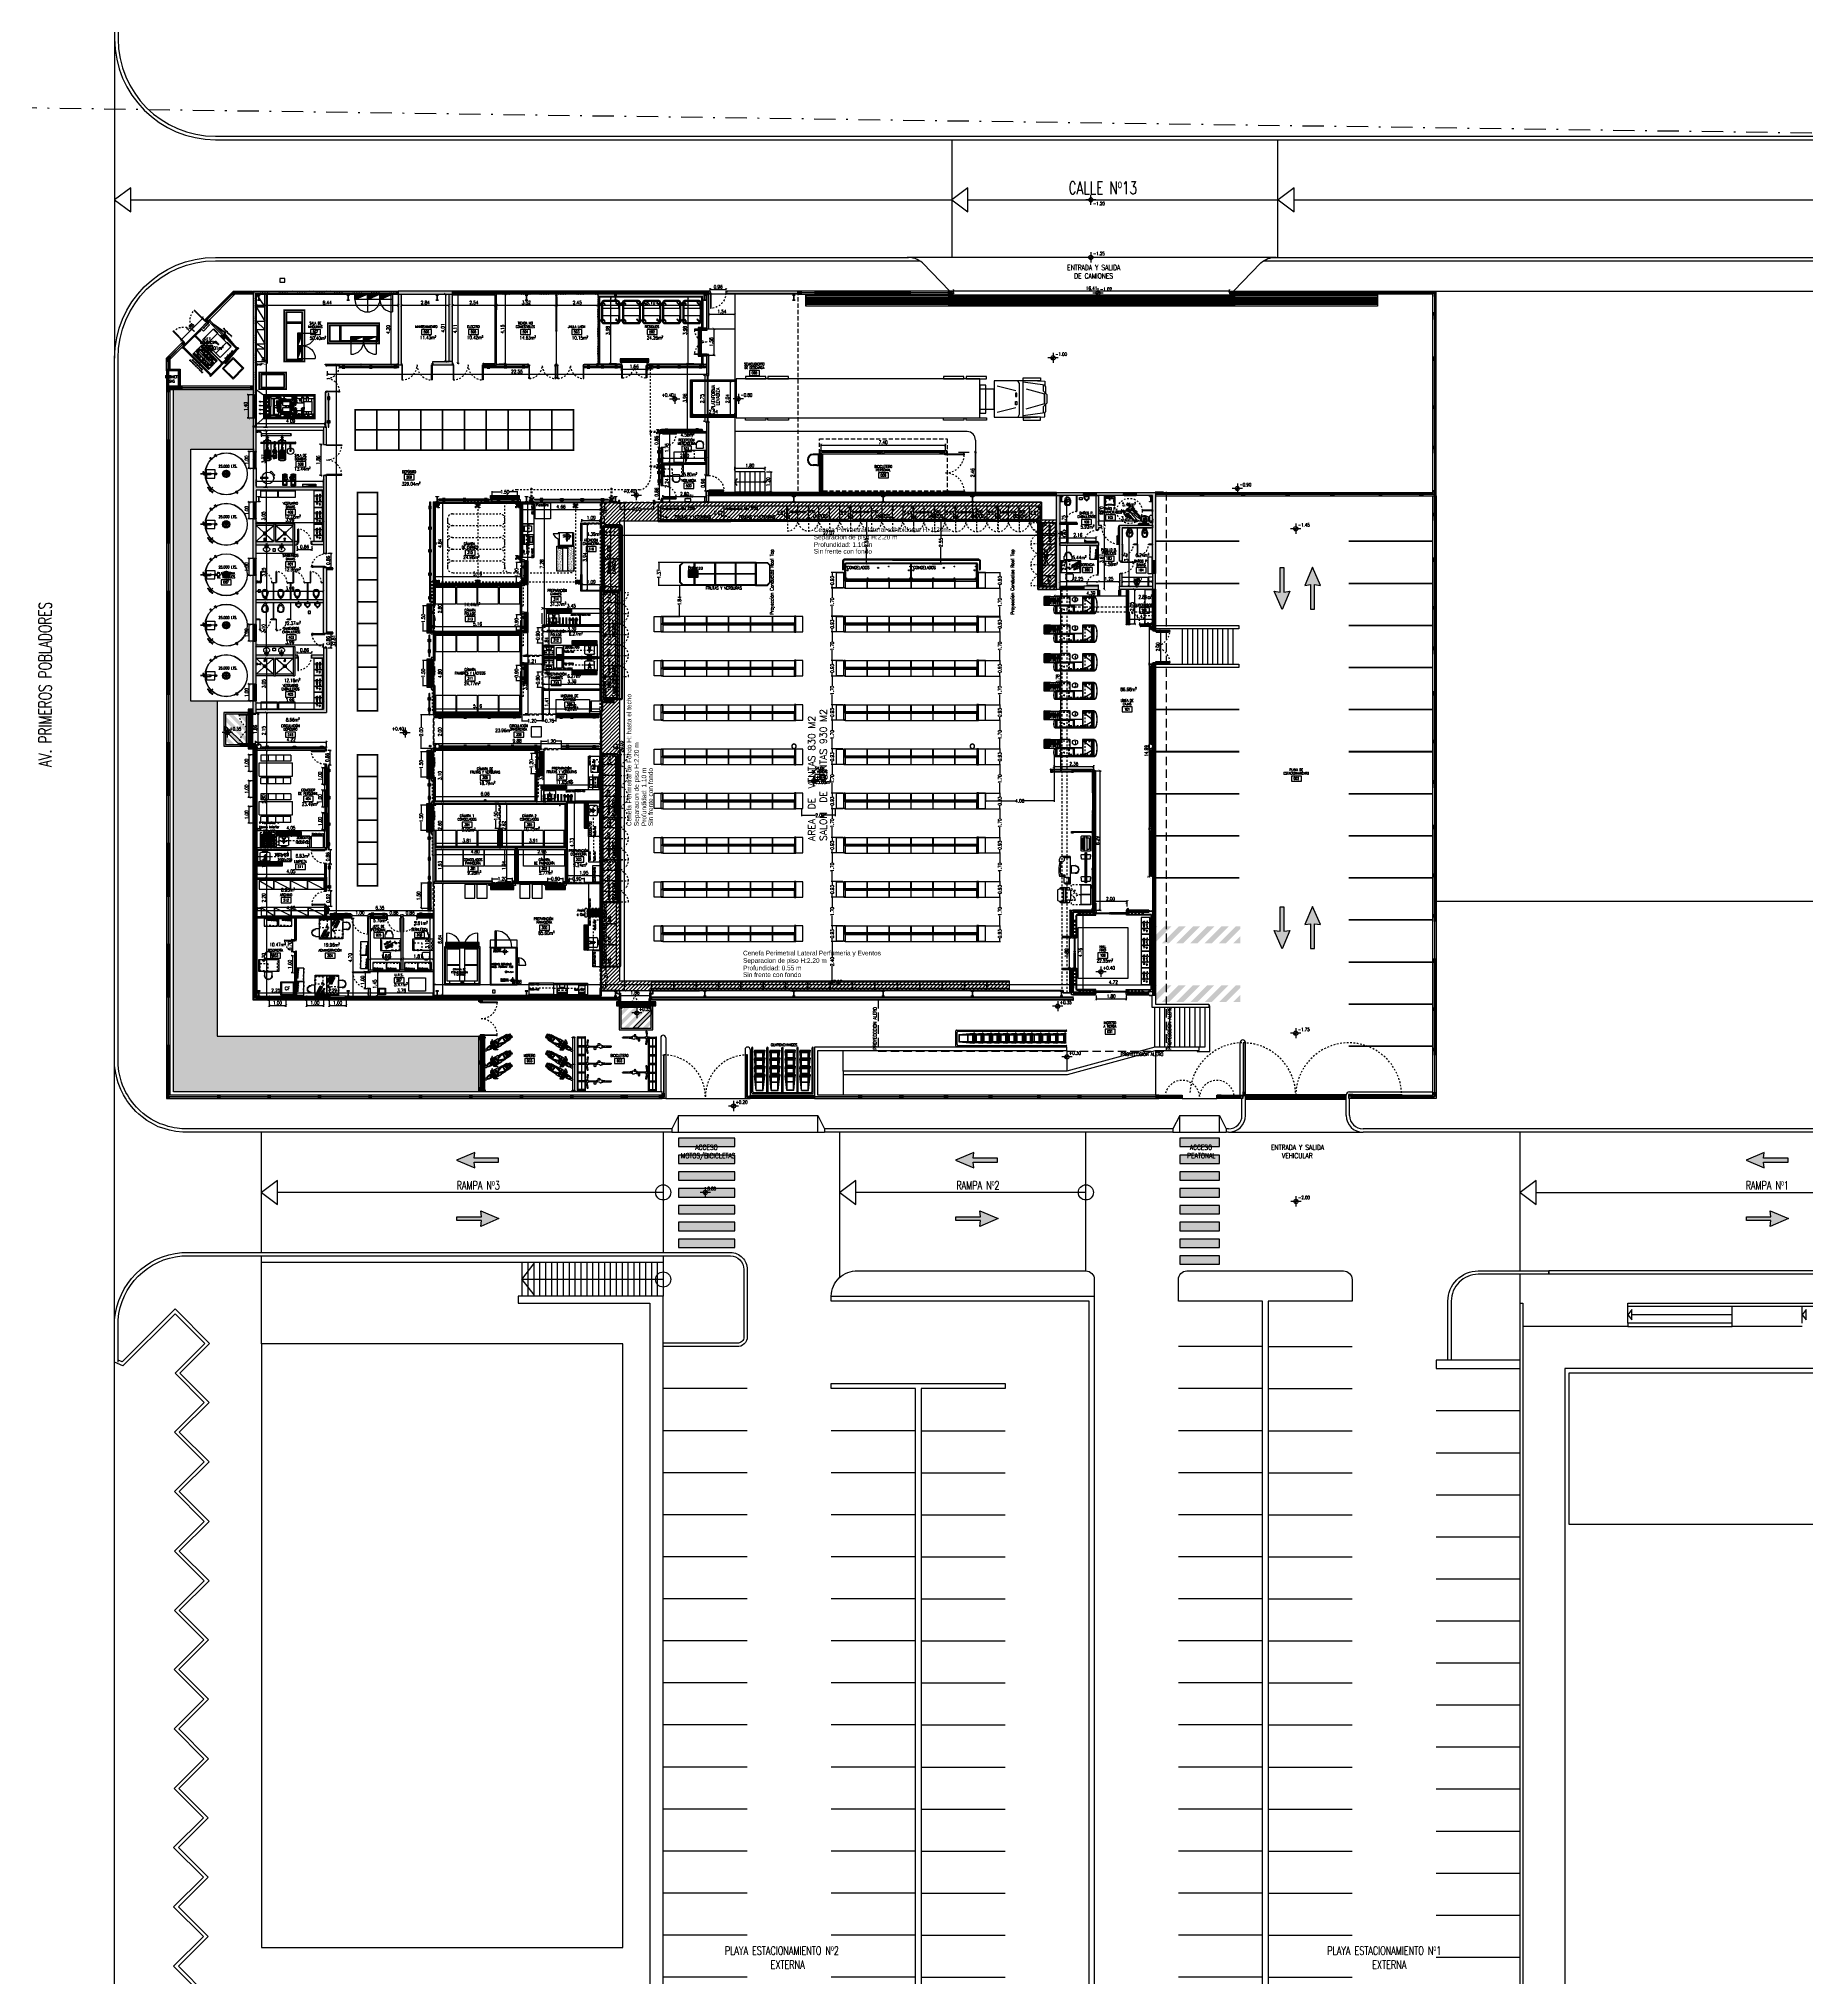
# Model space of a CAD drawing. Header units: millimetres. Extents: x -129 to 3172, y -143 to 919.
# Drawn here: x -66.1 to 39, y -58.5 to 56.8 of the extents above; entities that cross this region are included whole.
import ezdxf
from ezdxf.enums import TextEntityAlignment as Align

# ---------------------------------------------------------------- set-up
doc = ezdxf.new("R2010")
doc.units = ezdxf.units.MM
doc.header["$LTSCALE"] = 0.1
for name, pattern in [('335-BASE PLANTA PROYECTO$0$DASHED', [0.75, 0.5, -0.25]), ('ACAD_ISO02W100', [15, 12, -3]), ('CENTER', [2, 1.25, -0.25, 0.25, -0.25]), ('CENTER2', [1.125, 0.75, -0.125, 0.125, -0.125]), ('CENTRO2', [28.575, 19.05, -3.175, 3.175, -3.175]), ('DASHDOT', [25.4, 12.7, -6.35, 0, -6.35]), ('DASHED', [0.75, 0.5, -0.25]), ('DASHED2', [0.375, 0.25, -0.125]), ('HIDDEN', [9.525, 6.35, -3.175]), ('HIDDEN2', [0.1875, 0.125, -0.0625]), ('PHANTOM', [2.5, 1.25, -0.25, 0.25, -0.25, 0.25, -0.25]), ('PLANO BASE ROCA II-2$0$HIDDEN', [0.375, 0.25, -0.125]), ('TRATTEGGIATA2', [0.375, 0.25, -0.125])]:
    doc.linetypes.add(name, pattern=pattern)
for name, color, linetype in [('A-CAMARA', 160, 'Continuous'), ('A-CHAPA ACANALADA', 8, 'Continuous'), ('A-CHAPA TRAPEZOIDAL', 3, 'Continuous'), ('A-CORDONES', 2, 'Continuous'), ('A-GRANZA', 8, 'Continuous'), ('A-LADRILLO HUECO 12', 3, 'Continuous'), ('A-MURO BLOCK', 4, 'Continuous'), ('A-NIVEL DE PROYECTO', 1, 'Continuous'), ('A-PROYECCION', 1, 'DASHED'), ('A-PROYECCION RIELERA', 1, 'DASHED'), ('A-TABIQUE FENOLICO 20mm', 1, 'Continuous'), ('A-TABIQUE PRY', 2, 'Continuous'), ('A-TXT', 1, 'Continuous'), ('A-VISTAS', 251, 'Continuous'), ('A-VISTAS CERCANAS', 1, 'Continuous'), ('C-ALUMINIO', 140, 'Continuous'), ('C-CÁMARA', 8, 'Continuous'), ('C-MADERA', 8, 'Continuous'), ('C-METALICA', 8, 'Continuous'), ('Cenefa perimetral', 4, 'Continuous'), ('D-AISI BAJA', 8, 'Continuous'), ('D-CAUCHO INT CAMARAS', 8, 'Continuous'), ('D-CAUCHO PUERTAS CAM', 8, 'Continuous'), ('D-CHAPA GALV PERFIL', 8, 'Continuous'), ('D-GUARDACHANGOS', 82, 'Continuous'), ('D-MOT BICI', 8, 'Continuous'), ('D-PARACHOQUE', 8, 'Continuous'), ('D-POSTE', 8, 'Continuous'), ('E-AC INOX', 112, 'Continuous'), ('E-AC INOX CAMPANAS', 112, 'DASHED'), ('E-ANTENAS', 8, 'Continuous'), ('E-CHECK OUT', 8, 'Continuous'), ('E-EXHIBIDORAS', 8, 'Continuous'), ('E-GENERAL', 8, 'Continuous'), ('E-GONDOLAS', 8, 'Continuous'), ('E-MOBILIARIO', 1, 'Continuous'), ('E-REJILLAS', 8, 'Continuous'), ('E-SANITARIO', 8, 'Continuous'), ('E-TXT', 7, 'Continuous'), ('E-TXT CALLES', 7, 'Continuous'), ('E-VEHICULOS', 8, 'Continuous'), ('EXT-REJILLAS', 252, 'Continuous'), ('H-HATCH MURO', 252, 'Continuous'), ('H-HATCH PANEL  6', 150, 'Continuous'), ('H-HATCH PANEL 10', 130, 'Continuous'), ('IE-CAÑEROS', 1, 'Continuous'), ('MET-COLUMNA METALICA', 3, 'Continuous'), ('MET-CORREAS DE CV', 1, 'Continuous'), ('MET-LANA VIDRIO', 8, 'Continuous'), ('P-PINT VIAL AMARILLA', 9, 'Continuous'), ('P-PINT VIAL BLANCA', 9, 'Continuous'), ('P-PINT VIAL BLANCA FLECHAS', 9, 'Continuous'), ('R-CUADRO REF', 1, 'Continuous'), ('R-NOMBRE LOCAL', 7, 'Continuous'), ('RLV-AUXILIARES', 252, 'Continuous'), ('RLV-CORDONES', 2, 'Continuous'), ('RLV-ESTACIONAMIENTOS', 8, 'Continuous'), ('RLV-LINEA MT', 252, 'DASHDOT'), ('RLV-MUROS DE CONTENCION', 3, 'Continuous'), ('RLV-PARCELAS', 8, 'Continuous'), ('RLV-VEREDAS', 1, 'Continuous'), ('zA-COTAS', 1, 'Continuous'), ('zA-TXT SUPS', 2, 'Continuous')]:
    doc.layers.add(name, color=color, linetype=linetype)
doc.layers.add('A-PROYECCION PISODUCTO', color=8, linetype='HIDDEN2', plot=False)
doc.styles.add('ROMAND', font='romand.shx', dxfattribs={"width": 0.8})
doc.styles.add('ROMANS', font='ROMANS.SHX', dxfattribs={"width": 0.8, "height": 0.2})
doc.styles.get("Standard").update_dxf_attribs({"font": 'arial.ttf'})
doc.styles.add('TESTI15', font='romans.shx', dxfattribs={"width": 0.9, "height": 1.5})
doc.styles.add('VAUX', font='romans.shx', dxfattribs={"width": 0.85})
doc.linetypes.add('REFERENCIAL CORTE TRANSVERSAL WM$0$BATTING', pattern='A,0.00254,-2.54,[134,ltypeshp.shx,S=2.54,R=0,X=-2.54,Y=0],-5.08,[134,ltypeshp.shx,S=2.54,R=180,X=2.54,Y=0],-2.54', length=10.16254)
doc.dimstyles.new('COTA 1-125', dxfattribs={"dimtxt": 0.2, "dimasz": 0.15, "dimexe": 0.08, "dimexo": 0.08, "dimgap": 0.06, "dimtad": 1, "dimzin": 0, "dimdsep": 46, "dimtxsty": 'ROMANS', "dimblk": 'ARCHTICK', "dimcen": 0, "dimclrd": 256, "dimclre": 8, "dimclrt": 3, "dimadec": 0, "dimazin": 0, "dimtfac": 1, "dimtofl": 0, "dimtmove": 0, "dimatfit": 3, "dimldrblk": 'ARCHTICK', "dimfxl": 1, "dimtolj": 1, "dimtzin": 0, "dimlwd": -1, "dimlwe": -1, "dimarcsym": 0})
doc.dimstyles.new('MIG-LATERAL-CHICO', dxfattribs={"dimtxt": 0.12, "dimasz": 0.06, "dimexe": 0.05, "dimexo": 0.02, "dimgap": 0.005, "dimtad": 0, "dimrnd": 0.005, "dimzin": 0, "dimdsep": 46, "dimtxsty": 'ROMANS', "dimblk1": 'ARCHTICK', "dimblk2": 'ARCHTICK', "dimsah": 1, "dimcen": 2.5, "dimclrd": 1, "dimclre": 8, "dimclrt": 3, "dimadec": 0, "dimazin": 0, "dimtfac": 1, "dimtmove": 0, "dimatfit": 3, "dimldrblk": 'ARCHTICK', "dimfxl": 1, "dimtolj": 1, "dimtzin": 0, "dimarcsym": 0})
pattern_1 = [(0, (0, 0), (0, 6.985), [5.08, -1.905]), (90, (0, 0), (-6.985, 4e-16), [5.08, -1.905])]
pattern_2 = [(0, (3.479, -383.36), (0, 6.985), [5.08, -1.905]), (90, (3.479, -383.36), (-6.985, 4e-16), [5.08, -1.905])]

# ---------------------------------------------------------------- blocks, each defined once
blk = doc.blocks.new('PLT - Pie de rielera')
at = {"layer": 'A-PROYECCION RIELERA'}
blk.add_hatch(color=253, dxfattribs=at).paths.add_polyline_path([(-0.12, 0.12), (0.12, 0.12), (0.12, -0.12), (-0.12, -0.12)])
h = blk.add_hatch(color=252, dxfattribs=at)
edge = h.paths.add_edge_path()
edge.add_arc((0, 0), 0.05, 0, 360)
blk.add_lwpolyline([(-0.12, 0.12), (0.12, 0.12), (0.12, -0.12), (-0.12, -0.12)], close=True, dxfattribs=at)
at = {"layer": 'A-PROYECCION RIELERA', "color": 252}
for points in [[(-0.05, -0.01), (-0.11, -0.01), (-0.11, 0), (-0.05, 0)], [(-0.01, 0.05), (-0.01, 0.11), (0, 0.11), (0, 0.05)], [(0.05, -0.01), (0.11, -0.01), (0.11, 0), (0.05, 0)], [(-0.01, -0.05), (-0.01, -0.11), (0, -0.11), (0, -0.05)]]:
    blk.add_lwpolyline(points, dxfattribs=at)
for centre in [(-0.1, 0.1), (0.1, 0.1), (-0.1, -0.1), (0.1, -0.1)]:
    blk.add_circle(centre, 0.00588, dxfattribs=at)
at = {"layer": 'A-PROYECCION RIELERA'}
for radius in [0.05, 0.045]:
    blk.add_circle((0, 0), radius, dxfattribs=at)
blk = doc.blocks.new('carp alum 060 1')
at = {"layer": 'C-ALUMINIO'}
for points in [[(0, 0), (-0.19, 0), (-0.19, -1), (0, -1)], [(-0.19, 0), (0, 0), (0, -0.03), (-0.19, -0.03)]]:
    blk.add_lwpolyline(points, close=True, dxfattribs=at)
for points in [[(-0.19, -0.03), (-0.19, 0)], [(-0.12, -0.03), (-0.12, -0.97)], [(-0.1, -0.03), (-0.1, -0.97)], [(-0.07, -0.03), (-0.07, -0.97)]]:
    blk.add_lwpolyline(points, dxfattribs=at)
at = {"layer": 'C-ALUMINIO', "elevation": 0.01}
blk.add_lwpolyline([(-0.19, -0.97), (0, -0.97), (0, -1), (-0.19, -1)], close=True, dxfattribs=at)
blk = doc.blocks.new('biblioteca')
at = {"layer": 'E-MOBILIARIO'}
blk.add_line((1649.65, 1508.82), (1649.65, 1508.79), dxfattribs=at)
at = {"layer": 'E-MOBILIARIO', "linetype": 'HIDDEN2', "ltscale": 0.005}
for p, q in [((1649.65, 1508.81), (1650.05, 1508.81)), ((1649.65, 1508.79), (1650.45, 1508.79)), ((1650.05, 1508.81), (1650.05, 1508.77)), ((1650.05, 1508.77), (1650.45, 1508.77))]:
    blk.add_line(p, q, dxfattribs=at)
at = {"layer": 'E-MOBILIARIO'}
blk.add_lwpolyline([(1649.65, 1508.37), (1650.45, 1508.37), (1650.45, 1508.82), (1649.65, 1508.82)], close=True, dxfattribs=at)
at = {"layer": 'E-MOBILIARIO', "style": 'ROMANS', "width": 0.8}
blk.add_text('Biblioteca', height=0.1, dxfattribs=at).set_placement((1649.68, 1508.41))
blk = doc.blocks.new('1-600x500')
at = {"layer": 'E-AC INOX'}
for p, q in [((0.37, -0.14), (0.37, 0.01)), ((0.45, -0.1), (0.45, 0.02)), ((0.53, -0.14), (0.53, 0.01)), ((0.15, -0.59), (0.15, -0.19)), ((0.2, -0.14), (0.7, -0.14)), ((0.7, -0.64), (0.2, -0.64)), ((0.28, -0.39), (0.62, -0.39)), ((0.29, -0.07), (0.45, -0.07)), ((0.38, -0.04), (0.52, -0.04)), ((0.45, -0.07), (0.61, -0.07)), ((0.45, -0.23), (0.45, -0.56)), ((0.75, -0.19), (0.75, -0.59))]:
    blk.add_line(p, q, dxfattribs=at)
at = {"layer": 'E-AC INOX', "const_width": 0.008}
for points in [[(0.51, -0.34), (0.39, -0.45)], [(0.39, -0.34), (0.51, -0.44)]]:
    blk.add_lwpolyline(points, dxfattribs=at)
at = {"layer": 'E-AC INOX'}
for centre, radius in [((0.37, -0.07), 0.0407), ((0.45, -0.39), 0.0764), ((0.53, -0.07), 0.0407)]:
    blk.add_circle(centre, radius, dxfattribs=at)
for centre, start, end in [((0.2, -0.19), 90, 180), ((0.2, -0.59), 180, 270), ((0.7, -0.19), 0, 90), ((0.7, -0.59), 270, 0)]:
    blk.add_arc(centre, 0.05, start, end, dxfattribs=at)
at = {"layer": 'E-AC INOX', "color": 8}
for p in [(0, 0), (0, -0.7), (0.9, 0), (0.9, -0.7)]:
    blk.add_point(p, dxfattribs=at)
blk = doc.blocks.new('cocina 82 4h')
at = {"layer": 'E-AC INOX'}
h = blk.add_hatch(color=256, dxfattribs=at)
h.paths.add_polyline_path([(0.62, -0.68), (0.62, -0.65), (0.59, -0.65), (0.59, -0.68)])
h.paths.add_polyline_path([(0.56, -0.68), (0.56, -0.72), (0.59, -0.72), (0.59, -0.68)])
h.paths.add_polyline_path([(0.59, -0.68), (0.59, -0.72), (0.62, -0.72), (0.62, -0.68)])
h.paths.add_polyline_path([(0.56, -0.65), (0.56, -0.68), (0.59, -0.68), (0.59, -0.65)])
for p, q in [((0.06, 0), (0.06, -0.68)), ((0, -0.68), (0.82, -0.68)), ((0.06, -0.08), (0.76, -0.08)), ((0.09, -0.75), (0.73, -0.75)), ((0.09, -0.76), (0.09, -0.75)), ((0.2, -0.82), (0.2, -0.79)), ((0.62, -0.82), (0.2, -0.82)), ((0.51, -0.68), (0.67, -0.68)), ((0.59, -0.77), (0.59, -0.6)), ((0.62, -0.79), (0.62, -0.82)), ((0.73, -0.75), (0.73, -0.76)), ((0.76, -0.68), (0.76, 0))]:
    blk.add_line(p, q, dxfattribs=at)
for points in [[(0, 0), (0.82, 0), (0.82, -0.75), (0, -0.75)], [(0.06, -0.08), (0.36, -0.08), (0.36, -0.38), (0.06, -0.38)], [(0.15, -0.17), (0.15, -0.17), (0.11, -0.14), (0.06, -0.14), (0.06, -0.13), (0.11, -0.13)], [(0.06, -0.23), (0.16, -0.23), (0.16, -0.24), (0.06, -0.24)], [(0.15, -0.3), (0.15, -0.3), (0.11, -0.33), (0.06, -0.33), (0.06, -0.34), (0.11, -0.34)], [(0.06, -0.38), (0.36, -0.38), (0.36, -0.68), (0.06, -0.68)], [(0.06, -0.38), (0.36, -0.38), (0.36, -0.68), (0.06, -0.68)], [(0.15, -0.47), (0.15, -0.47), (0.11, -0.44), (0.06, -0.44), (0.06, -0.43), (0.11, -0.43)], [(0.06, -0.53), (0.16, -0.53), (0.16, -0.54), (0.06, -0.54)], [(0.15, -0.6), (0.15, -0.6), (0.11, -0.63), (0.06, -0.63), (0.06, -0.64), (0.11, -0.64)], [(0.08, -0.4), (0.34, -0.4), (0.34, -0.66), (0.08, -0.66)], [(0.18, -0.75), (0.19, -0.75), (0.19, -0.77), (0.18, -0.77)], [(0.21, -0.08), (0.21, -0.18), (0.21, -0.18), (0.21, -0.08)], [(0.21, -0.38), (0.21, -0.28), (0.21, -0.28), (0.21, -0.38)], [(0.21, -0.38), (0.21, -0.48), (0.21, -0.48), (0.21, -0.38)], [(0.21, -0.68), (0.21, -0.58), (0.21, -0.58), (0.21, -0.68)], [(0.36, -0.23), (0.26, -0.23), (0.26, -0.24), (0.36, -0.24)], [(0.36, -0.53), (0.26, -0.53), (0.26, -0.54), (0.36, -0.54)], [(0.27, -0.17), (0.27, -0.17), (0.31, -0.14), (0.36, -0.14), (0.36, -0.13), (0.31, -0.13)], [(0.27, -0.3), (0.27, -0.3), (0.31, -0.33), (0.36, -0.33), (0.36, -0.34), (0.31, -0.34)], [(0.27, -0.47), (0.27, -0.47), (0.31, -0.44), (0.36, -0.44), (0.36, -0.43), (0.31, -0.43)], [(0.27, -0.6), (0.27, -0.6), (0.31, -0.63), (0.36, -0.63), (0.36, -0.64), (0.31, -0.64)], [(0.33, -0.75), (0.34, -0.75), (0.34, -0.77), (0.33, -0.77)], [(0.46, -0.08), (0.76, -0.08), (0.76, -0.38), (0.46, -0.38)], [(0.46, -0.08), (0.76, -0.08), (0.76, -0.38), (0.46, -0.38)], [(0.55, -0.17), (0.55, -0.17), (0.51, -0.14), (0.46, -0.14), (0.46, -0.13), (0.51, -0.13)], [(0.46, -0.23), (0.56, -0.23), (0.56, -0.24), (0.46, -0.24)], [(0.55, -0.3), (0.55, -0.3), (0.51, -0.33), (0.46, -0.33), (0.46, -0.34), (0.51, -0.34)], [(0.46, -0.38), (0.76, -0.38), (0.76, -0.68), (0.46, -0.68)], [(0.46, -0.38), (0.76, -0.38), (0.76, -0.68), (0.46, -0.68)], [(0.55, -0.47), (0.55, -0.47), (0.51, -0.44), (0.46, -0.44), (0.46, -0.43), (0.51, -0.43)], [(0.46, -0.53), (0.56, -0.53), (0.56, -0.54), (0.46, -0.54)], [(0.55, -0.6), (0.55, -0.6), (0.51, -0.63), (0.46, -0.63), (0.46, -0.64), (0.51, -0.64)], [(0.48, -0.1), (0.74, -0.1), (0.74, -0.36), (0.48, -0.36)], [(0.48, -0.4), (0.74, -0.4), (0.74, -0.66), (0.48, -0.66)], [(0.48, -0.75), (0.49, -0.75), (0.49, -0.77), (0.48, -0.77)], [(0.56, -0.65), (0.62, -0.65), (0.62, -0.72), (0.56, -0.72)], [(0.61, -0.08), (0.61, -0.18), (0.61, -0.18), (0.61, -0.08)], [(0.61, -0.38), (0.61, -0.28), (0.61, -0.28), (0.61, -0.38)], [(0.61, -0.38), (0.61, -0.48), (0.61, -0.48), (0.61, -0.38)], [(0.61, -0.68), (0.61, -0.58), (0.61, -0.58), (0.61, -0.68)], [(0.63, -0.75), (0.64, -0.75), (0.64, -0.77), (0.63, -0.77)], [(0.76, -0.23), (0.66, -0.23), (0.66, -0.24), (0.76, -0.24)], [(0.76, -0.53), (0.66, -0.53), (0.66, -0.54), (0.76, -0.54)], [(0.67, -0.17), (0.67, -0.17), (0.71, -0.14), (0.76, -0.14), (0.76, -0.13), (0.71, -0.13)], [(0.67, -0.3), (0.67, -0.3), (0.71, -0.33), (0.76, -0.33), (0.76, -0.34), (0.71, -0.34)], [(0.67, -0.47), (0.67, -0.47), (0.71, -0.44), (0.76, -0.44), (0.76, -0.43), (0.71, -0.43)], [(0.67, -0.6), (0.67, -0.6), (0.71, -0.63), (0.76, -0.63), (0.76, -0.64), (0.71, -0.64)]]:
    blk.add_lwpolyline(points, close=True, dxfattribs=at)
for points in [[(0.08, -0.13), (0.08, -0.1), (0.21, -0.1)], [(0.08, -0.23), (0.08, -0.14)], [(0.08, -0.33), (0.08, -0.24)], [(0.21, -0.36), (0.08, -0.36), (0.08, -0.34)], [(0.08, -0.43), (0.08, -0.4), (0.21, -0.4)], [(0.08, -0.53), (0.08, -0.44)], [(0.08, -0.63), (0.08, -0.54)], [(0.21, -0.66), (0.08, -0.66), (0.08, -0.64)], [(0.21, -0.77), (0.2, -0.79), (0.18, -0.79), (0.18, -0.77)], [(0.21, -0.1), (0.34, -0.1), (0.34, -0.13)], [(0.34, -0.34), (0.34, -0.36), (0.21, -0.36)], [(0.21, -0.4), (0.34, -0.4), (0.34, -0.43)], [(0.34, -0.64), (0.34, -0.66), (0.21, -0.66)], [(0.34, -0.14), (0.34, -0.23)], [(0.34, -0.24), (0.34, -0.33)], [(0.34, -0.44), (0.34, -0.53)], [(0.34, -0.54), (0.34, -0.63)], [(0.48, -0.13), (0.48, -0.1), (0.61, -0.1)], [(0.48, -0.23), (0.48, -0.14)], [(0.48, -0.33), (0.48, -0.24)], [(0.61, -0.36), (0.48, -0.36), (0.48, -0.34)], [(0.48, -0.43), (0.48, -0.4), (0.61, -0.4)], [(0.48, -0.53), (0.48, -0.44)], [(0.48, -0.63), (0.48, -0.54)], [(0.61, -0.66), (0.48, -0.66), (0.48, -0.64)], [(0.61, -0.1), (0.74, -0.1), (0.74, -0.13)], [(0.74, -0.34), (0.74, -0.36), (0.61, -0.36)], [(0.61, -0.4), (0.74, -0.4), (0.74, -0.43)], [(0.74, -0.64), (0.74, -0.66), (0.61, -0.66)], [(0.64, -0.77), (0.64, -0.79), (0.62, -0.79), (0.61, -0.77)], [(0.74, -0.14), (0.74, -0.23)], [(0.74, -0.24), (0.74, -0.33)], [(0.74, -0.44), (0.74, -0.53)], [(0.74, -0.54), (0.74, -0.63)]]:
    blk.add_lwpolyline(points, dxfattribs=at)
blk.add_lwpolyline([(0.63, -0.79), (0.63, -0.82, -0.414214), (0.62, -0.83), (0.2, -0.83, -0.414214), (0.19, -0.82), (0.19, -0.79)], format="xyb", dxfattribs=at)
for centre in [(0.21, -0.23), (0.21, -0.53), (0.61, -0.23), (0.61, -0.53)]:
    blk.add_circle(centre, 0.05, dxfattribs=at)
for centre, radius, start, end in [((0.41, 1.8), 2.58, 262.8742, 277.1258), ((0.21, -0.23), 0.06, 92.388, 177.612), ((0.21, -0.23), 0.06, 182.388, 267.612), ((0.21, -0.53), 0.06, 92.388, 177.612), ((0.21, -0.53), 0.06, 182.388, 267.612), ((0.21, -0.23), 0.055, 92.6053, 177.3947), ((0.21, -0.23), 0.055, 182.6053, 267.3947), ((0.21, -0.53), 0.055, 92.6053, 177.3947), ((0.21, -0.53), 0.055, 182.6053, 267.3947), ((0.21, -0.23), 0.06, 2.388, 87.612), ((0.21, -0.23), 0.055, 2.6053, 87.3947), ((0.21, -0.23), 0.055, 272.6053, 357.3947), ((0.21, -0.23), 0.06, 272.388, 357.612), ((0.21, -0.53), 0.06, 2.388, 87.612), ((0.21, -0.53), 0.055, 2.6053, 87.3947), ((0.21, -0.53), 0.055, 272.6053, 357.3947), ((0.21, -0.53), 0.06, 272.388, 357.612), ((0.61, -0.23), 0.06, 92.388, 177.612), ((0.61, -0.23), 0.06, 182.388, 267.612), ((0.61, -0.53), 0.06, 92.388, 177.612), ((0.61, -0.53), 0.06, 182.388, 267.612), ((0.61, -0.23), 0.055, 92.6053, 177.3947), ((0.61, -0.23), 0.055, 182.6053, 267.3947), ((0.61, -0.53), 0.055, 92.6053, 177.3947), ((0.61, -0.53), 0.055, 182.6053, 267.3947), ((0.61, -0.23), 0.06, 2.388, 87.612), ((0.61, -0.23), 0.055, 2.6053, 87.3947), ((0.61, -0.23), 0.055, 272.6053, 357.3947), ((0.61, -0.23), 0.06, 272.388, 357.612), ((0.61, -0.53), 0.06, 2.388, 87.612), ((0.61, -0.53), 0.055, 2.6053, 87.3947), ((0.61, -0.53), 0.055, 272.6053, 357.3947), ((0.61, -0.53), 0.06, 272.388, 357.612)]:
    blk.add_arc(centre, radius, start, end, dxfattribs=at)
at = {"layer": 'E-TXT', "insert": (1.16, -0.88, 0.05), "char_height": 0.15, "attachment_point": 7, "rotation": 180, "style": 'TESTI15'}
blk.add_mtext_dynamic_manual_height_columns('\\pi0.23639;{\\W0.7;4 Hornallas +\\P\\pi0.25389;Horno Inferior\\P\\pi0.47139;900x900}', width=1.5978, gutter_width=12.5, heights=[0], dxfattribs=at)
blk = doc.blocks.new('comp')
at = {"layer": 'E-MOBILIARIO'}
for p, q in [((-375.91, 423.74), (-375.54, 423.92)), ((-375.91, 423.74), (-375.88, 423.67)), ((-375.88, 423.67), (-375.51, 423.85)), ((-375.86, 423.58), (-375.45, 423.78)), ((-375.86, 423.58), (-375.79, 423.44)), ((-375.79, 423.57), (-375.83, 423.56)), ((-375.83, 423.56), (-375.78, 423.46)), ((-375.81, 423.57), (-375.77, 423.49)), ((-375.79, 423.44), (-375.38, 423.64)), ((-375.74, 423.48), (-375.79, 423.57)), ((-375.79, 423.48), (-375.75, 423.5)), ((-375.53, 423.7), (-375.78, 423.58)), ((-375.78, 423.58), (-375.73, 423.48)), ((-375.52, 423.68), (-375.77, 423.56)), ((-375.51, 423.67), (-375.76, 423.55)), ((-375.5, 423.65), (-375.76, 423.53)), ((-375.5, 423.64), (-375.75, 423.52)), ((-375.49, 423.62), (-375.74, 423.5)), ((-375.73, 423.48), (-375.48, 423.6)), ((-375.51, 423.85), (-375.54, 423.92)), ((-375.48, 423.6), (-375.53, 423.7)), ((-375.44, 423.74), (-375.52, 423.7)), ((-375.52, 423.7), (-375.47, 423.61)), ((-375.5, 423.71), (-375.45, 423.62)), ((-375.48, 423.72), (-375.44, 423.63)), ((-375.47, 423.61), (-375.4, 423.64)), ((-375.46, 423.73), (-375.42, 423.64)), ((-375.38, 423.64), (-375.45, 423.78)), ((-375.44, 423.76), (-375.39, 423.78)), ((-375.4, 423.64), (-375.44, 423.74)), ((-375.35, 423.81), (-375.31, 423.86)), ((-375.27, 423.81), (-375.21, 423.84)), ((-375.22, 423.72), (-375.27, 423.81)), ((-375.26, 423.86), (-375.24, 423.83)), ((-375.25, 423.81), (-375.26, 423.8)), ((-375.26, 423.8), (-375.25, 423.78)), ((-375.24, 423.78), (-375.25, 423.81)), ((-375.25, 423.78), (-375.24, 423.78)), ((-375.23, 423.82), (-375.24, 423.81)), ((-375.24, 423.81), (-375.23, 423.79)), ((-375.22, 423.79), (-375.23, 423.82)), ((-375.23, 423.79), (-375.22, 423.79)), ((-375.21, 423.83), (-375.22, 423.82)), ((-375.22, 423.82), (-375.21, 423.79)), ((-375.17, 423.75), (-375.22, 423.72)), ((-375.21, 423.84), (-375.17, 423.75)), ((-375.2, 423.8), (-375.21, 423.83)), ((-375.21, 423.79), (-375.2, 423.8))]:
    blk.add_line(p, q, dxfattribs=at)
for centre, radius, start, end in [((-376.06, 424.52), 0.826, 281.4184, 309.9184), ((-375.72, 423.79), 0.0619, 63.8992, 167.4376), ((-375.72, 423.79), 0.0619, 243.383, 347.9539), ((-375.44, 423.88), 0.108, 295.6684, 323.7409), ((-375.28, 423.84), 0.0323, 35.1957, 143.7409)]:
    blk.add_arc(centre, radius, start, end, dxfattribs=at)
blk = doc.blocks.new('Escritorio 1.20x0.70')
at = {"layer": 'E-MOBILIARIO', "linetype": 'HIDDEN2', "ltscale": 0.005}
for p, q in [((2121.11, 1231.87), (2121.11, 1231.9)), ((2121.11, 1231.9), (2121.56, 1231.9))]:
    blk.add_line(p, q, dxfattribs=at)
at = {"layer": 'E-MOBILIARIO'}
blk.add_lwpolyline([(2120.44, 1231.86), (2121.64, 1231.86), (2121.64, 1232.56), (2120.44, 1232.56)], close=True, dxfattribs=at)
at = {"layer": 'E-MOBILIARIO', "linetype": 'HIDDEN2', "ltscale": 0.005}
for points in [[(2120.49, 1231.87), (2120.52, 1231.87), (2120.52, 1232.47), (2120.49, 1232.47)], [(2121.11, 1231.87), (2121.56, 1231.87), (2121.56, 1232.32), (2121.11, 1232.32)], [(2121.59, 1231.87), (2121.56, 1231.87), (2121.56, 1232.47), (2121.59, 1232.47)]]:
    blk.add_lwpolyline(points, close=True, dxfattribs=at)
for radius in [0.03, 0.02]:
    blk.add_arc((2121.34, 1231.87), radius, 180, 0, dxfattribs=at)
blk = doc.blocks.new('A$C17FA08BE')
at = {"layer": 'E-MOBILIARIO'}
for p, q in [((-0.21, -0.22), (-0.21, 0.17)), ((-0.18, 0.2), (0.02, 0.2)), ((0.02, -0.25), (-0.18, -0.25))]:
    blk.add_line(p, q, dxfattribs=at)
for centre, radius, start, end in [((-0.18, 0.17), 0.03, 90, 180), ((0.02, 0.19), 0.0135, 90, 270), ((0.02, -0.03), 0.225, 270, 90), ((0.02, -0.03), 0.198, 270, 90), ((-0.18, -0.22), 0.03, 180, 270), ((0.02, -0.24), 0.0135, 90, 270)]:
    blk.add_arc(centre, radius, start, end, dxfattribs=at)
blk = doc.blocks.new('P MADERA 086')
at = {"layer": 'C-MADERA'}
for p, q in [((0.02, 0.87, 0.02), (0.03, 0.87, 0.02)), ((0.02, 0.87, 0.02), (0.02, 0.87, 0.02)), ((0.02, 0.87, 0.02), (0.02, 0.87, 0.02)), ((0.02, 0.87, 0.02), (0.02, 0.87, 0.02)), ((0.02, 0.87, 0.02), (0.02, 0.87, 0.02)), ((0.02, 0.87, 0.02), (0.02, 0.87, 0.02)), ((0.02, 0.87, 0.02), (0.02, 0.87, 0.02)), ((0.02, 0.81, 0.02), (0.02, 0.87, 0.02)), ((0.02, 0.81, 0.02), (0.02, 0.81, 0.02)), ((0.02, 0.81, 0.02), (0.02, 0.81, 0.02)), ((0.02, 0.8, 0.02), (0.02, 0.81, 0.02)), ((0.02, 0.8, 0.02), (0.02, 0.8, 0.02)), ((0.02, 0.8, 0.02), (0.02, 0.8, 0.02)), ((0.02, 0.8, 0.02), (0.02, 0.8, 0.02)), ((0.02, 0.8, 0.02), (0.02, 0.8, 0.02)), ((0.02, 0.8, 0.02), (0.02, 0.8, 0.02)), ((0.03, 0.8, 0.02), (0.02, 0.8, 0.02)), ((0.03, 0.1), (0.03, 0.9, 0.02)), ((0.03, 0.9, 0.02), (0.08, 0.9, 0.02)), ((0.03, 0.88, 0.02), (0.03, 0.88, 0.02)), ((0.03, 0.88, 0.02), (0.03, 0.88, 0.02)), ((0.03, 0.87, 0.02), (0.03, 0.88, 0.02)), ((0.03, 0.86, 0.02), (0.03, 0.87, 0.02)), ((0.03, 0.87, 0.02), (0.03, 0.87, 0.02)), ((0.03, 0.87, 0.02), (0.03, 0.87, 0.02)), ((0.03, 0.87, 0.02), (0.03, 0.87, 0.02)), ((0.03, 0.86, 0.02), (0.03, 0.86, 0.02)), ((0.03, 0.86, 0.02), (0.03, 0.81, 0.02)), ((0.03, 0.86, 0.02), (0.03, 0.86, 0.02)), ((0.03, 0.86, 0.02), (0.03, 0.86, 0.02)), ((0.03, 0.86, 0.02), (0.03, 0.86, 0.02)), ((0.03, 0.86, 0.02), (0.03, 0.86, 0.02)), ((0.03, 0.86, 0.02), (0.03, 0.86, 0.02)), ((0.03, 0.86, 0.02), (0.03, 0.86, 0.02)), ((0.03, 0.86, 0.02), (0.03, 0.86, 0.02)), ((0.03, 0.86, 0.02), (0.03, 0.86, 0.02)), ((0.03, 0.86, 0.02), (0.03, 0.86, 0.02)), ((0.03, 0.86, 0.02), (0.03, 0.86, 0.02)), ((0.03, 0.86, 0.02), (0.03, 0.86, 0.02)), ((0.03, 0.86, 0.02), (0.03, 0.86, 0.02)), ((0.03, 0.81, 0.02), (0.03, 0.8, 0.02)), ((0.03, 0.81, 0.02), (0.03, 0.81, 0.02)), ((0.03, 0.81, 0.02), (0.03, 0.81, 0.02)), ((0.03, 0.8, 0.02), (0.03, 0.8, 0.02)), ((0.03, 0.8, 0.02), (0.03, 0.8, 0.02)), ((0.08, 0.1), (0.03, 0.1)), ((0.08, 0.9, 0.02), (0.08, 0.1)), ((0.08, 0.88, 0.02), (0.08, 0.88, 0.02)), ((0.08, 0.88, 0.02), (0.08, 0.88, 0.02)), ((0.08, 0.87, 0.02), (0.08, 0.88, 0.02)), ((0.08, 0.86, 0.02), (0.08, 0.87, 0.02)), ((0.09, 0.87, 0.02), (0.08, 0.87, 0.02)), ((0.08, 0.86, 0.02), (0.08, 0.86, 0.02)), ((0.08, 0.86, 0.02), (0.09, 0.86, 0.02)), ((0.08, 0.86, 0.02), (0.08, 0.86, 0.02)), ((0.08, 0.86, 0.02), (0.08, 0.86, 0.02)), ((0.09, 0.87, 0.02), (0.09, 0.87, 0.02)), ((0.09, 0.87, 0.02), (0.09, 0.87, 0.02)), ((0.09, 0.87, 0.02), (0.09, 0.87, 0.02)), ((0.09, 0.87, 0.02), (0.09, 0.87, 0.02)), ((0.09, 0.87, 0.02), (0.09, 0.87, 0.02)), ((0.09, 0.87, 0.02), (0.09, 0.87, 0.02)), ((0.09, 0.87, 0.02), (0.09, 0.87, 0.02)), ((0.09, 0.86, 0.02), (0.09, 0.81, 0.02)), ((0.09, 0.86, 0.02), (0.09, 0.86, 0.02)), ((0.09, 0.86, 0.02), (0.09, 0.86, 0.02)), ((0.09, 0.86, 0.02), (0.09, 0.86, 0.02)), ((0.09, 0.86, 0.02), (0.09, 0.86, 0.02)), ((0.09, 0.86, 0.02), (0.09, 0.86, 0.02)), ((0.09, 0.86, 0.02), (0.09, 0.86, 0.02)), ((0.09, 0.86, 0.02), (0.09, 0.86, 0.02)), ((0.09, 0.86, 0.02), (0.09, 0.86, 0.02)), ((0.09, 0.86, 0.02), (0.09, 0.86, 0.02)), ((0.09, 0.81, 0.02), (0.1, 0.81, 0.02)), ((0.09, 0.8, 0.02), (0.09, 0.81, 0.02)), ((0.09, 0.81, 0.02), (0.09, 0.8, 0.02)), ((0.09, 0.81, 0.02), (0.09, 0.81, 0.02)), ((0.09, 0.81, 0.02), (0.09, 0.81, 0.02)), ((0.09, 0.8, 0.02), (0.09, 0.8, 0.02)), ((0.09, 0.8, 0.02), (0.09, 0.8, 0.02)), ((0.09, 0.8, 0.02), (0.09, 0.8, 0.02)), ((0.09, 0.8, 0.02), (0.09, 0.8, 0.02)), ((0.09, 0.8, 0.02), (0.09, 0.8, 0.02)), ((0.09, 0.8, 0.02), (0.09, 0.8, 0.02)), ((0.09, 0.8, 0.02), (0.09, 0.8, 0.02)), ((0.09, 0.8, 0.02), (0.09, 0.8, 0.02)), ((0.1, 0.87, 0.02), (0.09, 0.87, 0.02)), ((0.1, 0.87, 0.02), (0.1, 0.87, 0.02)), ((0.1, 0.81, 0.02), (0.1, 0.87, 0.02)), ((0.1, 0.81, 0.02), (0.1, 0.81, 0.02))]:
    blk.add_line(p, q, dxfattribs=at)
for points in [[(0.03, 0.1), (0, 0.1), (0, 0), (0.03, 0), (0.05, 0.06), (0.03, 0.06)], [(0.83, 0.1), (0.86, 0.1), (0.86, 0), (0.83, 0), (0.81, 0.06), (0.83, 0.06)]]:
    blk.add_lwpolyline(points, close=True, dxfattribs=at)
at = {"layer": 'C-MADERA', "extrusion": (0, 0, -1)}
blk.add_ellipse((0.03, 0.1), major_axis=(0.00195, 0.00195), ratio=1, start_param=1.570796326794897, end_param=7.853981633974483, dxfattribs=at)
at = {"layer": 'C-MADERA', "color": 8, "linetype": 'DASHED2', "extrusion": (0, 0, -1)}
blk.add_ellipse((0.08, 0.15, 0.01), major_axis=(-0.542, 0.59), ratio=0.868484, start_param=0.809199, end_param=2.30953, dxfattribs=at)
blk = doc.blocks.new('P-180')
at = {"layer": 'C-METALICA'}
for points in [[(0, 0), (0, 0.1), (0.03, 0.1), (0.03, 0)], [(0.03, 0.1), (0.03, 1), (0.07, 1), (0.07, 0.1)], [(1.83, 0.1), (1.83, 1), (1.79, 1), (1.79, 0.1)], [(1.86, 0), (1.86, 0.1), (1.83, 0.1), (1.83, 0)]]:
    blk.add_lwpolyline(points, close=True, dxfattribs=at)
at = {"layer": 'C-METALICA', "color": 8, "linetype": 'DASHED'}
for centre, start, end in [((0.03, 0.1), 0, 90), ((1.83, 0.1), 90, 180)]:
    blk.add_arc(centre, 0.9, start, end, dxfattribs=at)
blk = doc.blocks.new('Lockers')
at = {"layer": 'E-MOBILIARIO', "linetype": 'HIDDEN2'}
for p, q in [((1392.32, 32.49), (1392.32, 33.01)), ((1392.66, 32.49), (1392.66, 33.01))]:
    blk.add_line(p, q, dxfattribs=at)
at = {"layer": 'E-MOBILIARIO'}
blk.add_lwpolyline([(1391.99, 32.49), (1392.99, 32.49), (1392.99, 33.01), (1391.99, 33.01)], close=True, dxfattribs=at)
at = {"layer": 'E-TXT', "style": 'ROMANS'}
for s, height, p in [('12 casilleros', 0.08, (1392.1, 32.62)), ('LOCKERS', 0.1, (1392.17, 32.78))]:
    blk.add_text(s, height=height, dxfattribs=at).set_placement(p)
blk = doc.blocks.new('LAVABO SANITARIO')
at = {"layer": 'E-SANITARIO'}
for p, q in [((-0.01, -0.24), (-0.02, -0.12)), ((0.04, -0.12), (0.03, -0.24))]:
    blk.add_line(p, q, dxfattribs=at)
for centre, radius in [((0, 0), 0.025), ((-0.07, -0.13), 0.03), ((-0.07, -0.13), 0.02), ((0.01, -0.31), 0.02), ((0.09, -0.13), 0.03), ((0.09, -0.13), 0.02)]:
    blk.add_circle(centre, radius, dxfattribs=at)
for centre, radius, start, end in [((-0.08, -0.31), 0.105, 150.6576, 180), ((-0.08, -0.31), 0.105, 180, 209.3424), ((-0.04, -0.34), 0.152, 126.3844, 150.6576), ((-0.04, -0.29), 0.152, 209.3424, 233.6156), ((-0.01, -0.37), 0.197, 106.9727, 126.3844), ((-0.01, -0.25), 0.197, 233.6156, 253.0273), ((0.01, -0.43), 0.257, 95.745, 106.9727), ((0.01, -0.2), 0.257, 253.0273, 270), ((0.01, -0.12), 0.03, 0, 180), ((0.01, -0.24), 0.02, 180, 0), ((0.01, -0.2), 0.257, 270, 286.9727), ((0.01, -0.43), 0.257, 73.0273, 84.255), ((0.02, -0.37), 0.197, 53.6156, 73.0273), ((0.02, -0.25), 0.197, 286.9727, 306.3844), ((0.05, -0.34), 0.152, 29.3424, 53.6156), ((0.05, -0.29), 0.152, 306.3844, 330.6576), ((0.09, -0.31), 0.105, 0, 29.3424), ((0.09, -0.31), 0.105, 330.6576, 0)]:
    blk.add_arc(centre, radius, start, end, dxfattribs=at)
blk = doc.blocks.new('1.7')
at = {"layer": 'E-REJILLAS'}
h = blk.add_hatch(dxfattribs=at)
h.set_pattern_fill('LINE', color=256, scale=0.01, angle=180.0044, style=0)
h.set_pattern_definition([(180.0044, (2026.21717, 1175.71681), (2.4e-06, -0.03175), [])])
h.paths.add_polyline_path([(2026.22, 1174.26), (2026.38, 1174.26), (2026.38, 1175.92), (2026.22, 1175.92)])
at = {"layer": 'E-REJILLAS', "elevation": -0.01}
for points in [[(2026.2, 1174.24), (2026.2, 1175.94), (2026.4, 1175.94), (2026.4, 1174.24)], [(2026.22, 1174.26), (2026.22, 1175.92), (2026.38, 1175.92), (2026.38, 1174.26)]]:
    blk.add_lwpolyline(points, close=True, dxfattribs=at)
blk = doc.blocks.new('A$C27BA56E8')
at = {"layer": 'E-CHECK OUT'}
for p, q in [((0, 162), (0, 2462)), ((12, 162), (12, 2462)), ((30, 2462), (12, 2462)), ((30, 162), (30, 2462)), ((494, 2462), (30, 2462)), ((60, 2382), (30, 2462)), ((60, 162), (60, 2382)), ((464, 2382), (60, 2382)), ((464, 2382), (494, 2462)), ((464, 1362), (464, 2382)), ((494, 1362), (494, 2462)), ((494, 2462), (512, 2462)), ((512, 862), (512, 2462)), ((524, 862), (524, 2462)), ((464, 1422), (60, 1422)), ((494, 1362), (60, 1362)), ((494, 1362), (512, 1362)), ((1024, 862), (12, 862)), ((12, 162), (1012, 162)), ((964, 830), (60, 830)), ((462, 162), (60, 830)), ((60, 237), (964, 237)), ((60, 206), (964, 206)), ((60, 183), (964, 183)), ((60, 168), (964, 168)), ((964, 830), (462, 162)), ((964, 162), (964, 862)), ((994, 162), (994, 862)), ((1012, 162), (1012, 862)), ((1024, 162), (1024, 862))]:
    blk.add_line(p, q, dxfattribs=at)
at = {"layer": 'E-CHECK OUT', "linetype": 'DASHED', "ltscale": 5}
for p, q in [((75, 2162), (75, 2147)), ((75, 2147), (134, 2147)), ((75, 2082), (75, 2097)), ((75, 2097), (134, 2097)), ((134, 2097), (134, 2147)), ((462, 1682), (462, 2073)), ((462, 2073), (494, 2073)), ((960, 2097), (960, 2147)), ((1019, 2147), (960, 2147)), ((1019, 2097), (960, 2097)), ((1019, 2162), (1019, 2147)), ((1019, 2082), (1019, 2097))]:
    blk.add_line(p, q, dxfattribs=at)
at = {"layer": 'E-CHECK OUT', "linetype": 'CENTER'}
for p, q in [((204, 1936), (341, 1936)), ((272, 2004), (272, 1867))]:
    blk.add_line(p, q, dxfattribs=at)
at = {"layer": 'E-CHECK OUT', "linetype": 'DASHED'}
blk.add_lwpolyline([(959, 1682), (959, 1657), (994, 1657, 0.4142136), (1019, 1682), (1019, 2182, 0.4142136), (994, 2207), (100, 2207, 0.4142136), (75, 2182), (75, 1682, 0.4142136), (100, 1657), (135, 1657), (135, 1682)], format="xyb", dxfattribs=at)
at = {"layer": 'E-CHECK OUT', "linetype": 'DASHED', "ltscale": 5}
for points in [[(135, 703), (135, 1657), (100, 1657), (100, 703)], [(138, 1657), (138, 1670), (461, 1670), (461, 1657)], [(959, 1657), (494, 1657), (494, 2205), (959, 2205)], [(135, 326), (135, 703), (905, 703), (905, 326)]]:
    blk.add_lwpolyline(points, close=True, dxfattribs=at)
blk.add_lwpolyline([(462, 1682), (462, 1657), (494, 1657), (494, 2182), (462, 2182), (462, 2157)], dxfattribs=at)
at = {"layer": 'E-CHECK OUT'}
blk.add_lwpolyline([(1014, 1617), (524, 1617), (524, 2217), (1014, 2217, -0.4142136), (1054, 2177), (1054, 1657, -0.4142136)], format="xyb", close=True, dxfattribs=at)
at = {"layer": 'E-CHECK OUT', "linetype": 'DASHED', "ltscale": 5}
blk.add_lwpolyline([(135, 678), (135, 703), (100, 703, 0.4142136), (75, 678), (75, 348, 0.4142136), (100, 323), (942, 323, 0.4142136), (967, 348), (967, 678, 0.4142136), (942, 703), (907, 703), (907, 678)], format="xyb", dxfattribs=at)
blk.add_circle((461, 1654), 3.5, dxfattribs=at)
at = {"layer": 'E-CHECK OUT', "extrusion": (0, 0, -1)}
for centre, major_axis, ratio in [((262, 2462), (250, 0), 0.332), ((512, 162), (-500, 0), 0.3)]:
    blk.add_ellipse(centre, major_axis=major_axis, ratio=ratio, start_param=3.1415927, end_param=6.2831853, dxfattribs=at)
at = {"layer": 'E-CHECK OUT'}
for points, knots in [([(0, 2462), (0, 2465), (0, 2468), (1, 2473), (2, 2476), (5, 2481), (6, 2484), (9, 2488), (11, 2491), (15, 2495), (17, 2498), (24, 2504), (30, 2508), (42, 2516), (49, 2519), (65, 2526), (73, 2529), (91, 2535), (100, 2538), (120, 2543), (131, 2545), (152, 2549), (164, 2551), (192, 2554), (210, 2555), (246, 2557), (264, 2557), (300, 2556), (318, 2555), (353, 2552), (370, 2549), (399, 2544), (412, 2541), (435, 2535), (447, 2531), (465, 2524), (473, 2520), (487, 2513), (493, 2509), (503, 2501), (506, 2498), (513, 2492), (515, 2488), (519, 2482), (520, 2479), (522, 2473), (523, 2471), (524, 2466), (524, 2464), (524, 2462)], [3.1415927, 3.1415927, 3.1415927, 3.1415927, 3.2122419, 3.2122419, 3.2828912, 3.2828912, 3.3535405, 3.3535405, 3.4241897, 3.4241897, 3.494839, 3.494839, 3.6397478, 3.6397478, 3.7846566, 3.7846566, 3.9295654, 3.9295654, 4.0744743, 4.0744743, 4.2193831, 4.2193831, 4.3642919, 4.3642919, 4.5781295, 4.5781295, 4.7919672, 4.7919672, 5.0058048, 5.0058048, 5.2196424, 5.2196424, 5.3986923, 5.3986923, 5.5777421, 5.5777421, 5.7266359, 5.7266359, 5.8755297, 5.8755297, 5.9810524, 5.9810524, 6.0865752, 6.0865752, 6.1614243, 6.1614243, 6.2362733, 6.2362733, 6.2831853, 6.2831853, 6.2831853, 6.2831853]), ([(1024, 162), (1024, 158), (1024, 154), (1022, 146), (1020, 142), (1017, 134), (1015, 130), (1010, 123), (1007, 119), (1001, 112), (998, 109), (986, 98), (977, 92), (956, 79), (945, 73), (919, 62), (905, 56), (875, 46), (858, 41), (824, 32), (806, 28), (768, 21), (748, 17), (708, 12), (687, 9), (644, 5), (622, 3), (568, 1), (536, 0), (472, 0), (440, 1), (377, 5), (346, 8), (287, 16), (259, 20), (211, 30), (191, 34), (153, 45), (136, 50), (103, 62), (89, 69), (65, 81), (55, 86), (38, 98), (31, 104), (20, 115), (16, 120), (10, 129), (7, 134), (3, 142), (2, 146), (0, 154), (0, 158), (0, 162)], [3.1415927, 3.1415927, 3.1415927, 3.1415927, 3.2065274, 3.2065274, 3.2714622, 3.2714622, 3.3363969, 3.3363969, 3.4013317, 3.4013317, 3.4662664, 3.4662664, 3.6001126, 3.6001126, 3.7339587, 3.7339587, 3.8678049, 3.8678049, 4.0016511, 4.0016511, 4.1354972, 4.1354972, 4.2693434, 4.2693434, 4.4031896, 4.4031896, 4.5370357, 4.5370357, 4.7281044, 4.7281044, 4.9191732, 4.9191732, 5.1102419, 5.1102419, 5.3013106, 5.3013106, 5.4513443, 5.4513443, 5.6013779, 5.6013779, 5.7514116, 5.7514116, 5.8728155, 5.8728155, 5.9942194, 5.9942194, 6.0759232, 6.0759232, 6.157627, 6.157627, 6.2217531, 6.2217531, 6.2831853, 6.2831853, 6.2831853, 6.2831853])]:
    blk.add_open_spline(points, degree=3, knots=knots, dxfattribs=at)
blk = doc.blocks.new('A$C625D75F2')
at = {"layer": 'E-CHECK OUT'}
for p, q in [((0, 0.91), (0, 0.55)), ((0.02, 0.91), (0, 0.91)), ((0, 0.55), (0, 0.03)), ((0.02, 0.6), (0.01, 0.03)), ((0.02, 0.91), (0.02, 0.68)), ((0.02, 0.68), (0.02, 0.6)), ((0.02, 0.62), (0.5, 0.62)), ((0.5, 0.62), (0.02, 0.62)), ((0.02, 0.6), (0.5, 0.6)), ((0.02, 0.6), (0.5, 0.6)), ((0.02, 0), (0.5, 0)), ((0.02, 0), (0.5, 0)), ((0.02, 0), (0.5, 0)), ((0.02, 0), (0.5, 0)), ((0.03, 0.9), (0.03, 0.68)), ((0.03, 0.9), (0.03, 0.68)), ((0.06, 0.89), (0.03, 0.89)), ((0.06, 0.88), (0.03, 0.88)), ((0.06, 0.85), (0.03, 0.85)), ((0.06, 0.84), (0.03, 0.84)), ((0.06, 0.81), (0.03, 0.81)), ((0.06, 0.8), (0.03, 0.8)), ((0.06, 0.77), (0.03, 0.77)), ((0.06, 0.76), (0.03, 0.76)), ((0.06, 0.72), (0.03, 0.72)), ((0.06, 0.72), (0.03, 0.72)), ((0.04, 0.68), (0.03, 0.68)), ((0.47, 0.95), (0.04, 0.95)), ((0.04, 0.94), (0.04, 0.95)), ((0.47, 0.94), (0.04, 0.94)), ((0.46, 0.93), (0.05, 0.93)), ((0.46, 0.92), (0.05, 0.92)), ((0.06, 0.92), (0.06, 0.69)), ((0.07, 0.92), (0.07, 0.7)), ((0.1, 0.89), (0.07, 0.89)), ((0.1, 0.88), (0.07, 0.88)), ((0.1, 0.85), (0.07, 0.85)), ((0.1, 0.84), (0.07, 0.84)), ((0.1, 0.81), (0.07, 0.81)), ((0.1, 0.8), (0.07, 0.8)), ((0.1, 0.77), (0.07, 0.77)), ((0.1, 0.76), (0.07, 0.76)), ((0.1, 0.72), (0.07, 0.72)), ((0.1, 0.72), (0.07, 0.72)), ((0.1, 0.92), (0.1, 0.71)), ((0.11, 0.92), (0.11, 0.71)), ((0.14, 0.89), (0.11, 0.89)), ((0.14, 0.88), (0.11, 0.88)), ((0.14, 0.85), (0.11, 0.85)), ((0.14, 0.84), (0.11, 0.84)), ((0.14, 0.81), (0.11, 0.81)), ((0.14, 0.8), (0.11, 0.8)), ((0.14, 0.77), (0.11, 0.77)), ((0.14, 0.76), (0.11, 0.76)), ((0.14, 0.72), (0.11, 0.72)), ((0.14, 0.72), (0.11, 0.72)), ((0.14, 0.92), (0.14, 0.71)), ((0.15, 0.92), (0.15, 0.72)), ((0.18, 0.89), (0.15, 0.89)), ((0.18, 0.88), (0.15, 0.88)), ((0.18, 0.85), (0.15, 0.85)), ((0.18, 0.84), (0.15, 0.84)), ((0.18, 0.81), (0.15, 0.81)), ((0.18, 0.8), (0.15, 0.8)), ((0.18, 0.77), (0.15, 0.77)), ((0.18, 0.76), (0.15, 0.76)), ((0.18, 0.72), (0.15, 0.72)), ((0.18, 0.92), (0.18, 0.72)), ((0.18, 0.92), (0.18, 0.72)), ((0.21, 0.89), (0.18, 0.89)), ((0.21, 0.88), (0.18, 0.88)), ((0.21, 0.85), (0.18, 0.85)), ((0.21, 0.84), (0.18, 0.84)), ((0.21, 0.81), (0.18, 0.81)), ((0.21, 0.8), (0.18, 0.8)), ((0.21, 0.77), (0.18, 0.77)), ((0.21, 0.76), (0.18, 0.76)), ((0.21, 0.72), (0.18, 0.72)), ((0.21, 0.92), (0.21, 0.72)), ((0.22, 0.92), (0.22, 0.73)), ((0.25, 0.89), (0.22, 0.89)), ((0.25, 0.88), (0.22, 0.88)), ((0.25, 0.85), (0.22, 0.85)), ((0.25, 0.84), (0.22, 0.84)), ((0.25, 0.81), (0.22, 0.81)), ((0.25, 0.8), (0.22, 0.8)), ((0.25, 0.77), (0.22, 0.77)), ((0.25, 0.76), (0.22, 0.76)), ((0.25, 0.72), (0.22, 0.72)), ((0.25, 0.92), (0.25, 0.73)), ((0.26, 0.92), (0.26, 0.73)), ((0.29, 0.89), (0.26, 0.89)), ((0.29, 0.88), (0.26, 0.88)), ((0.29, 0.85), (0.26, 0.85)), ((0.29, 0.84), (0.26, 0.84)), ((0.29, 0.81), (0.26, 0.81)), ((0.29, 0.8), (0.26, 0.8)), ((0.29, 0.77), (0.26, 0.77)), ((0.29, 0.76), (0.26, 0.76)), ((0.29, 0.72), (0.26, 0.72)), ((0.29, 0.92), (0.29, 0.73)), ((0.3, 0.92), (0.3, 0.72)), ((0.33, 0.89), (0.3, 0.89)), ((0.33, 0.88), (0.3, 0.88)), ((0.33, 0.85), (0.3, 0.85)), ((0.33, 0.84), (0.3, 0.84)), ((0.33, 0.81), (0.3, 0.81)), ((0.33, 0.8), (0.3, 0.8)), ((0.33, 0.77), (0.3, 0.77)), ((0.33, 0.76), (0.3, 0.76)), ((0.33, 0.72), (0.3, 0.72)), ((0.33, 0.92), (0.33, 0.72)), ((0.34, 0.92), (0.34, 0.72)), ((0.37, 0.89), (0.34, 0.89)), ((0.37, 0.88), (0.34, 0.88)), ((0.37, 0.85), (0.34, 0.85)), ((0.37, 0.84), (0.34, 0.84)), ((0.37, 0.81), (0.34, 0.81)), ((0.37, 0.8), (0.34, 0.8)), ((0.37, 0.77), (0.34, 0.77)), ((0.37, 0.76), (0.34, 0.76)), ((0.37, 0.72), (0.34, 0.72)), ((0.37, 0.72), (0.36, 0.72)), ((0.37, 0.92), (0.37, 0.71)), ((0.37, 0.92), (0.37, 0.72)), ((0.4, 0.89), (0.37, 0.89)), ((0.4, 0.88), (0.37, 0.88)), ((0.4, 0.85), (0.37, 0.85)), ((0.4, 0.84), (0.37, 0.84)), ((0.4, 0.81), (0.37, 0.81)), ((0.4, 0.8), (0.37, 0.8)), ((0.4, 0.77), (0.37, 0.77)), ((0.4, 0.76), (0.37, 0.76)), ((0.4, 0.72), (0.37, 0.72)), ((0.4, 0.72), (0.37, 0.72)), ((0.4, 0.92), (0.4, 0.71)), ((0.41, 0.92), (0.41, 0.71)), ((0.44, 0.89), (0.41, 0.89)), ((0.44, 0.88), (0.41, 0.88)), ((0.44, 0.85), (0.41, 0.85)), ((0.44, 0.84), (0.41, 0.84)), ((0.44, 0.81), (0.41, 0.81)), ((0.44, 0.8), (0.41, 0.8)), ((0.44, 0.77), (0.41, 0.77)), ((0.44, 0.76), (0.41, 0.76)), ((0.44, 0.72), (0.41, 0.72)), ((0.44, 0.72), (0.41, 0.72)), ((0.44, 0.92), (0.44, 0.7)), ((0.45, 0.92), (0.45, 0.69)), ((0.45, 0.92), (0.45, 0.69)), ((0.45, 0.92), (0.45, 0.69)), ((0.48, 0.89), (0.45, 0.89)), ((0.48, 0.88), (0.45, 0.88)), ((0.48, 0.85), (0.45, 0.85)), ((0.48, 0.84), (0.45, 0.84)), ((0.48, 0.81), (0.45, 0.81)), ((0.48, 0.8), (0.45, 0.8)), ((0.48, 0.77), (0.45, 0.77)), ((0.48, 0.76), (0.45, 0.76)), ((0.48, 0.72), (0.45, 0.72)), ((0.48, 0.72), (0.45, 0.72)), ((0.47, 0.94), (0.47, 0.95)), ((0.48, 0.68), (0.48, 0.9)), ((0.48, 0.68), (0.48, 0.68)), ((0.49, 0.68), (0.49, 0.9)), ((0.5, 0.68), (0.5, 0.91)), ((0.5, 0.91), (0.51, 0.91)), ((0.5, 0.6), (0.5, 0.68)), ((0.5, 0.6), (0.5, 0)), ((0.51, 0.55), (0.51, 0.91)), ((0.51, 0.55), (0.51, 0.03))]:
    blk.add_line(p, q, dxfattribs=at)
at = {"layer": 'E-CHECK OUT', "linetype": 'Continuous'}
blk.add_line((0.35, 0), (0.02, 0), dxfattribs=at)
at = {"layer": 'E-CHECK OUT'}
for points in [[(0, 0), (0.02, 0), (0.02, 0.03), (0, 0.03)], [(0.23, 0.56), (0.23, 0.56), (0.08, 0.56), (0.08, 0.56)], [(0.23, 0.45), (0.23, 0.46), (0.08, 0.46), (0.08, 0.45)], [(0.23, 0.35), (0.23, 0.36), (0.08, 0.36), (0.08, 0.35)], [(0.23, 0.26), (0.23, 0.25), (0.08, 0.25), (0.08, 0.26)], [(0.23, 0.14), (0.23, 0.15), (0.08, 0.15), (0.08, 0.14)], [(0.23, 0.04), (0.23, 0.05), (0.08, 0.05), (0.08, 0.04)], [(0.23, 0.04), (0.23, 0.05), (0.08, 0.05), (0.08, 0.04)], [(0.28, 0), (0.28, 0.6), (0.23, 0.6), (0.23, 0)], [(0.28, 0.56), (0.28, 0.56), (0.43, 0.56), (0.43, 0.56)], [(0.28, 0.45), (0.28, 0.46), (0.43, 0.46), (0.43, 0.45)], [(0.28, 0.35), (0.28, 0.36), (0.43, 0.36), (0.43, 0.35)], [(0.28, 0.26), (0.28, 0.25), (0.43, 0.25), (0.43, 0.26)], [(0.28, 0.14), (0.28, 0.15), (0.43, 0.15), (0.43, 0.14)], [(0.28, 0.04), (0.28, 0.05), (0.43, 0.05), (0.43, 0.04)], [(0.28, 0.04), (0.28, 0.05), (0.43, 0.05), (0.43, 0.04)], [(0.51, 0), (0.5, 0), (0.5, 0.03), (0.51, 0.03)]]:
    blk.add_lwpolyline(points, close=True, dxfattribs=at)
for centre, radius, start, end in [((0.04, 0.91), 0.041, 90, 180), ((0.04, 0.91), 0.025, 90, 180), ((0.26, 0.13), 0.601, 66.4634, 113.5366), ((0.05, 0.9), 0.025, 90, 180), ((0.05, 0.9), 0.02, 90, 180), ((0.46, 0.9), 0.025, 0, 90), ((0.46, 0.9), 0.02, 0, 90), ((0.47, 0.91), 0.041, 0, 90), ((0.47, 0.91), 0.025, 0, 90)]:
    blk.add_arc(centre, radius, start, end, dxfattribs=at)
blk = doc.blocks.new('N Local')
at = {"layer": 'R-CUADRO REF'}
blk.add_lwpolyline([(6337.19, -934.83), (6337.93, -934.83), (6337.93, -935.21), (6337.19, -935.21)], close=True, dxfattribs=at)
at = {"layer": 'R-CUADRO REF', "lineweight": 0, "style": 'VAUX', "width": 0.85}
blk.add_attdef('NUMERO', text='', height=0.182, dxfattribs=at).set_placement((6337.58, -935.11), align=Align.CENTER)
at = {"layer": 'R-NOMBRE LOCAL', "lineweight": 0, "style": 'VAUX', "width": 0.85}
for p in [(6337.57, -934.45), (6337.57, -934.71)]:
    blk.add_attdef('NOMBRE', text='', height=0.182, dxfattribs=at).set_placement(p, align=Align.CENTER)
blk = doc.blocks.new('Puerta Automatica')
at = {"layer": 'C-ALUMINIO', "color": 8, "linetype": 'DASHED2'}
for p, q in [((-1, 0.12, 0), (-1.92, 0.12, 0)), ((-1.92, 0.05, 0), (-1.92, 0.12, 0)), ((-1, 0.05, 0), (-1.92, 0.05, 0)), ((1, 0.12, 0), (1.92, 0.12, 0)), ((1, 0.05, 0), (1.92, 0.05, 0)), ((1.92, 0.05, 0), (1.92, 0.12, 0))]:
    blk.add_line(p, q, dxfattribs=at)
at = {"layer": 'C-ALUMINIO'}
for p, q in [((-1.02, 0.05, 0), (-1.02, 0.11, 0)), ((-1.02, 0.11, 0), (-1.01, 0.11, 0)), ((-1.01, 0.05, 0), (-1.02, 0.05, 0)), ((-1.01, 0.11, 0), (-1, 0.11, 0)), ((-0.99, 0.11, 0), (-1.01, 0.11, 0)), ((-1.01, 0.11, 0), (-0.97, 0.11, 0)), ((-1.01, 0.1, 0), (-0.97, 0.1, 0)), ((-1.01, 0.06, 0), (-1.01, 0.1, 0)), ((-1.01, 0.1, 0), (-1.01, 0.1, 0)), ((-1.01, 0.1, 0), (-1.01, 0.1, 0)), ((-1.01, 0.1, 0), (-1.01, 0.1, 0)), ((-1.01, 0.1, 0), (-1.01, 0.1, 0)), ((-1.01, 0.06, 0), (-1.01, 0.06, 0)), ((-0.96, 0.06, 0), (-1.01, 0.06, 0)), ((-0.9, 0.05, 0), (-1.01, 0.05, 0)), ((-1, 0.11, 0), (-1, 0.11, 0)), ((-1, 0.11, 0), (-0.97, 0.11, 0)), ((-1, 0.1, 0), (-1, 0.11, 0)), ((-1, 0.1, 0), (-0.99, 0.1, 0)), ((-0.97, 0.1, 0), (-1, 0.1, 0)), ((-0.97, 0.11, 0), (-0.99, 0.11, 0)), ((-0.99, 0.1, 0), (-0.99, 0.1, 0)), ((-0.99, 0.1, 0), (-0.98, 0.1, 0)), ((-0.98, 0.1, 0), (-0.97, 0.1, 0)), ((-0.97, 0.11, 0), (-0.97, 0.11, 0)), ((-0.97, 0.11, 0), (-0.9, 0.11, 0)), ((-0.97, 0.11, 0), (-0.97, 0.1, 0)), ((-0.96, 0.1, 0), (-0.96, 0.06, 0)), ((-0.96, 0.1, 0), (-0.96, 0.1, 0)), ((-0.96, 0.1, 0), (-0.96, 0.1, 0)), ((-0.96, 0.1, 0), (-0.96, 0.1, 0)), ((-0.96, 0.1, 0), (-0.96, 0.1, 0)), ((-0.96, 0.06, 0), (-0.96, 0.06, 0)), ((-0.95, 0.1, 0), (-0.95, 0.06, 0)), ((-0.93, 0.1, 0), (-0.95, 0.1, 0)), ((-0.95, 0.1, 0), (-0.95, 0.1, 0)), ((-0.95, 0.07, 0), (-0.95, 0.09, 0)), ((-0.95, 0.09, 0), (-0.93, 0.09, 0)), ((-0.89, 0.09, 0), (-0.95, 0.09, 0)), ((-0.95, 0.09, 0), (-0.95, 0.09, 0)), ((-0.95, 0.09, 0), (-0.95, 0.06, 0)), ((-0.93, 0.07, 0), (-0.95, 0.07, 0)), ((-0.95, 0.06, 0), (-0.93, 0.06, 0)), ((-0.95, 0.06, 0), (-0.95, 0.06, 0)), ((-0.95, 0.06, 0), (-0.95, 0.06, 0)), ((-0.95, 0.06, 0), (-0.89, 0.06, 0)), ((-0.94, 0.09, 0), (-0.94, 0.07, 0)), ((-0.94, 0.09, 0), (-0.17, 0.09, 0)), ((-0.94, 0.07, 0), (-0.15, 0.07, 0)), ((-0.93, 0.1, 0), (-0.93, 0.1, 0)), ((-0.93, 0.1, 0), (-0.93, 0.1, 0)), ((-0.91, 0.1, 0), (-0.93, 0.1, 0)), ((-0.93, 0.09, 0), (-0.93, 0.09, 0)), ((-0.93, 0.09, 0), (-0.93, 0.08, 0)), ((-0.93, 0.08, 0), (-0.93, 0.09, 0)), ((-0.93, 0.09, 0), (-0.93, 0.09, 0)), ((-0.93, 0.09, 0), (-0.9, 0.09, 0)), ((-0.93, 0.08, 0), (-0.93, 0.08, 0)), ((-0.9, 0.07, 0), (-0.93, 0.07, 0)), ((-0.93, 0.07, 0), (-0.93, 0.07, 0)), ((-0.93, 0.07, 0), (-0.93, 0.07, 0)), ((-0.93, 0.07, 0), (-0.93, 0.07, 0)), ((-0.93, 0.07, 0), (-0.93, 0.07, 0)), ((-0.93, 0.07, 0), (-0.93, 0.07, 0)), ((-0.93, 0.06, 0), (-0.93, 0.06, 0)), ((-0.93, 0.06, 0), (-0.93, 0.06, 0)), ((-0.93, 0.06, 0), (-0.91, 0.06, 0)), ((-0.91, 0.1, 0), (-0.91, 0.1, 0)), ((-0.9, 0.1, 0), (-0.91, 0.1, 0)), ((-0.9, 0.09, 0), (-0.91, 0.08, 0)), ((-0.91, 0.08, 0), (-0.9, 0.09, 0)), ((-0.91, 0.08, 0), (-0.91, 0.08, 0)), ((-0.91, 0.07, 0), (-0.9, 0.07, 0)), ((-0.9, 0.07, 0), (-0.91, 0.07, 0)), ((-0.91, 0.07, 0), (-0.91, 0.07, 0)), ((-0.91, 0.06, 0), (-0.9, 0.06, 0)), ((-0.91, 0.06, 0), (-0.91, 0.06, 0)), ((-0.9, 0.11, 0), (-0.9, 0.11, 0)), ((-0.9, 0.11, 0), (-0.9, 0.1, 0)), ((-0.9, 0.09, 0), (-0.9, 0.09, 0)), ((-0.9, 0.09, 0), (-0.9, 0.09, 0)), ((-0.9, 0.09, 0), (-0.89, 0.09, 0)), ((-0.9, 0.07, 0), (-0.9, 0.07, 0)), ((-0.89, 0.07, 0), (-0.9, 0.07, 0)), ((-0.9, 0.07, 0), (-0.9, 0.07, 0)), ((-0.9, 0.06, 0), (-0.9, 0.05, 0)), ((-0.9, 0.05, 0), (-0.9, 0.05, 0)), ((-0.88, 0.09, 0), (-0.89, 0.1, 0)), ((-0.89, 0.1, 0), (-0.89, 0.1, 0)), ((-0.89, 0.1, 0), (-0.89, 0.1, 0)), ((-0.89, 0.1, 0), (-0.89, 0.1, 0)), ((-0.89, 0.1, 0), (-0.89, 0.09, 0)), ((-0.89, 0.09, 0), (-0.89, 0.09, 0)), ((-0.89, 0.09, 0), (-0.88, 0.08, 0)), ((-0.89, 0.09, 0), (-0.89, 0.09, 0)), ((-0.88, 0.07, 0), (-0.89, 0.07, 0)), ((-0.89, 0.07, 0), (-0.89, 0.07, 0)), ((-0.89, 0.06, 0), (-0.89, 0.06, 0)), ((-0.89, 0.06, 0), (-0.89, 0.06, 0)), ((-0.89, 0.06, 0), (-0.89, 0.06, 0)), ((-0.89, 0.06, 0), (-0.89, 0.06, 0)), ((-0.89, 0.06, 0), (-0.89, 0.06, 0)), ((-0.89, 0.06, 0), (-0.88, 0.06, 0)), ((-0.88, 0.08, 0), (-0.88, 0.09, 0)), ((-0.88, 0.09, 0), (-0.88, 0.09, 0)), ((-0.88, 0.08, 0), (-0.88, 0.08, 0)), ((-0.88, 0.07, 0), (-0.88, 0.08, 0)), ((-0.88, 0.08, 0), (-0.88, 0.07, 0)), ((-0.88, 0.06, 0), (-0.88, 0.07, 0)), ((-0.17, 0.09, 0), (-0.06, 0.09, 0)), ((-0.15, 0.07, 0), (-0.06, 0.07, 0)), ((-0.13, 0.08, 0), (-0.12, 0.09, 0)), ((-0.12, 0.07, 0), (-0.13, 0.08, 0)), ((-0.13, 0.08, 0), (-0.12, 0.07, 0)), ((-0.12, 0.08, 0), (-0.13, 0.08, 0)), ((-0.12, 0.09, 0), (-0.11, 0.1, 0)), ((-0.11, 0.09, 0), (-0.12, 0.08, 0)), ((-0.12, 0.09, 0), (-0.12, 0.09, 0)), ((-0.12, 0.06, 0), (-0.12, 0.07, 0)), ((-0.12, 0.07, 0), (-0.11, 0.07, 0)), ((-0.11, 0.06, 0), (-0.12, 0.06, 0)), ((-0.11, 0.1, 0), (-0.11, 0.1, 0)), ((-0.11, 0.1, 0), (-0.11, 0.1, 0)), ((-0.11, 0.1, 0), (-0.11, 0.1, 0)), ((-0.11, 0.1, 0), (-0.11, 0.09, 0)), ((-0.1, 0.09, 0), (-0.11, 0.09, 0)), ((-0.11, 0.09, 0), (-0.11, 0.09, 0)), ((-0.11, 0.09, 0), (-0.11, 0.09, 0)), ((-0.11, 0.09, 0), (-0.05, 0.09, 0)), ((-0.11, 0.07, 0), (-0.11, 0.07, 0)), ((-0.11, 0.07, 0), (-0.1, 0.07, 0)), ((-0.05, 0.06, 0), (-0.11, 0.06, 0)), ((-0.11, 0.06, 0), (-0.11, 0.06, 0)), ((-0.11, 0.06, 0), (-0.11, 0.06, 0)), ((-0.11, 0.06, 0), (-0.11, 0.06, 0)), ((-0.11, 0.06, 0), (-0.11, 0.06, 0)), ((-0.11, 0.06, 0), (-0.11, 0.06, 0)), ((-0.1, 0.1, 0), (-0.1, 0.11, 0)), ((-0.1, 0.11, 0), (-0.02, 0.11, 0)), ((-0.09, 0.1, 0), (-0.1, 0.1, 0)), ((-0.08, 0.09, 0), (-0.1, 0.09, 0)), ((-0.1, 0.09, 0), (-0.1, 0.09, 0)), ((-0.1, 0.09, 0), (-0.09, 0.08, 0)), ((-0.1, 0.08, 0), (-0.1, 0.09, 0)), ((-0.1, 0.09, 0), (-0.1, 0.09, 0)), ((-0.09, 0.08, 0), (-0.1, 0.08, 0)), ((-0.1, 0.07, 0), (-0.1, 0.07, 0)), ((-0.1, 0.07, 0), (-0.1, 0.07, 0)), ((-0.1, 0.07, 0), (-0.09, 0.07, 0)), ((-0.09, 0.07, 0), (-0.1, 0.07, 0)), ((-0.1, 0.07, 0), (-0.1, 0.07, 0)), ((-0.1, 0.07, 0), (-0.08, 0.07, 0)), ((-0.1, 0.05, 0), (-0.1, 0.06, 0)), ((-0.1, 0.06, 0), (-0.09, 0.06, 0)), ((-0.02, 0.05, 0), (-0.1, 0.05, 0)), ((-0.07, 0.1, 0), (-0.09, 0.1, 0)), ((-0.09, 0.1, 0), (-0.09, 0.1, 0)), ((-0.09, 0.06, 0), (-0.07, 0.06, 0)), ((-0.09, 0.06, 0), (-0.09, 0.06, 0)), ((-0.07, 0.09, 0), (-0.08, 0.09, 0)), ((-0.08, 0.07, 0), (-0.07, 0.07, 0)), ((-0.07, 0.1, 0), (-0.07, 0.1, 0)), ((-0.05, 0.09, 0), (-0.07, 0.09, 0)), ((-0.07, 0.09, 0), (-0.07, 0.09, 0)), ((-0.07, 0.09, 0), (-0.07, 0.08, 0)), ((-0.07, 0.08, 0), (-0.07, 0.09, 0)), ((-0.07, 0.08, 0), (-0.07, 0.08, 0)), ((-0.07, 0.07, 0), (-0.07, 0.07, 0)), ((-0.07, 0.07, 0), (-0.07, 0.07, 0)), ((-0.07, 0.07, 0), (-0.07, 0.07, 0)), ((-0.07, 0.07, 0), (-0.07, 0.07, 0)), ((-0.07, 0.07, 0), (-0.05, 0.07, 0)), ((-0.07, 0.06, 0), (-0.07, 0.06, 0)), ((-0.05, 0.1, 0), (-0.06, 0.1, 0)), ((-0.06, 0.1, 0), (-0.06, 0.1, 0)), ((-0.06, 0.09, 0), (-0.06, 0.07, 0)), ((-0.06, 0.06, 0), (-0.06, 0.06, 0)), ((-0.06, 0.06, 0), (-0.05, 0.06, 0)), ((-0.05, 0.09, 0), (-0.05, 0.06, 0)), ((-0.05, 0.07, 0), (-0.05, 0.09, 0)), ((-0.05, 0.06, 0), (-0.05, 0.06, 0)), ((-0.04, 0.06, 0), (-0.04, 0.1, 0)), ((-0.03, 0.06, 0), (-0.03, 0.1, 0)), ((-0.03, 0.1, 0), (-0.02, 0.1, 0)), ((-0.02, 0.1, 0), (-0.03, 0.1, 0)), ((-0.03, 0.1, 0), (-0.03, 0.07, 0)), ((-0.03, 0.07, 0), (-0.03, 0.09, 0)), ((-0.03, 0.09, 0), (-0.03, 0.06, 0)), ((-0.03, 0.07, 0), (-0.03, 0.07, 0)), ((-0.02, 0.06, 0), (-0.03, 0.06, 0)), ((-0.03, 0.06, 0), (-0.02, 0.06, 0)), ((-0.02, 0.1, 0), (-0.02, 0.1, 0)), ((-0.02, 0.1, 0), (-0.02, 0.1, 0)), ((-0.02, 0.1, 0), (-0.02, 0.1, 0)), ((-0.02, 0.1, 0), (-0.01, 0.1, 0)), ((-0.02, 0.1, 0), (-0.02, 0.1, 0)), ((-0.02, 0.1, 0), (-0.02, 0.1, 0)), ((-0.01, 0.06, 0), (-0.02, 0.06, 0)), ((-0.02, 0.06, 0), (-0.02, 0.06, 0)), ((-0.02, 0.06, 0), (-0.02, 0.06, 0)), ((-0.02, 0.06, 0), (-0.02, 0.06, 0)), ((-0.02, 0.06, 0), (-0.02, 0.06, 0)), ((-0.02, 0.06, 0), (-0.02, 0.06, 0)), ((-0.01, 0.11, 0), (-0.01, 0.1, 0)), ((-0.01, 0.1, 0), (-0.01, 0.11, 0)), ((-0.01, 0.11, 0), (0, 0.11, 0)), ((-0.01, 0.06, 0), (-0.01, 0.05, 0)), ((-0.01, 0.05, 0), (-0.01, 0.06, 0)), ((0, 0.05, 0), (-0.01, 0.05, 0)), ((0, 0.11, 0), (0, 0.1, 0)), ((0, 0.08, 0), (0, 0.11, 0)), ((0, 0.11, 0), (0.01, 0.11, 0)), ((0, 0.1, 0), (0, 0.08, 0)), ((0, 0.08, 0), (0, 0.05, 0)), ((0, 0.06, 0), (0, 0.08, 0)), ((0, 0.08, 0), (0, 0.08, 0)), ((0, 0.08, 0), (0, 0.08, 0)), ((0, 0.05, 0), (0, 0.06, 0)), ((0.01, 0.05, 0), (0, 0.05, 0)), ((0.01, 0.11, 0), (0.01, 0.1, 0)), ((0.01, 0.11, 0), (0.01, 0.1, 0)), ((0.01, 0.1, 0), (0.02, 0.1, 0)), ((0.01, 0.06, 0), (0.01, 0.05, 0)), ((0.02, 0.06, 0), (0.01, 0.06, 0)), ((0.01, 0.06, 0), (0.01, 0.05, 0)), ((0.1, 0.11, 0), (0.02, 0.11, 0)), ((0.02, 0.1, 0), (0.02, 0.1, 0)), ((0.02, 0.1, 0), (0.02, 0.1, 0)), ((0.02, 0.1, 0), (0.02, 0.1, 0)), ((0.02, 0.1, 0), (0.03, 0.09, 0)), ((0.02, 0.1, 0), (0.02, 0.1, 0)), ((0.02, 0.1, 0), (0.02, 0.1, 0)), ((0.02, 0.1, 0), (0.03, 0.1, 0)), ((0.03, 0.06, 0), (0.02, 0.06, 0)), ((0.02, 0.06, 0), (0.02, 0.06, 0)), ((0.02, 0.06, 0), (0.02, 0.06, 0)), ((0.02, 0.06, 0), (0.02, 0.06, 0)), ((0.03, 0.06, 0), (0.02, 0.06, 0)), ((0.02, 0.06, 0), (0.02, 0.06, 0)), ((0.02, 0.06, 0), (0.02, 0.06, 0)), ((0.02, 0.05, 0), (0.1, 0.05, 0)), ((0.03, 0.1, 0), (0.03, 0.07, 0)), ((0.03, 0.09, 0), (0.03, 0.06, 0)), ((0.03, 0.07, 0), (0.03, 0.09, 0)), ((0.03, 0.09, 0), (0.03, 0.06, 0)), ((0.03, 0.07, 0), (0.03, 0.07, 0)), ((0.04, 0.11, 0), (0.1, 0.11, 0)), ((0.04, 0.06, 0), (0.04, 0.1, 0)), ((0.05, 0.1, 0), (0.06, 0.1, 0)), ((0.05, 0.09, 0), (0.05, 0.06, 0)), ((0.05, 0.07, 0), (0.05, 0.09, 0)), ((0.05, 0.09, 0), (0.07, 0.09, 0)), ((0.11, 0.09, 0), (0.05, 0.09, 0)), ((0.07, 0.07, 0), (0.05, 0.07, 0)), ((0.05, 0.06, 0), (0.05, 0.06, 0)), ((0.05, 0.06, 0), (0.11, 0.06, 0)), ((0.06, 0.06, 0), (0.05, 0.06, 0)), ((0.1, 0.05, 0), (0.05, 0.05, 0)), ((0.06, 0.1, 0), (0.06, 0.1, 0)), ((0.06, 0.09, 0), (0.06, 0.07, 0)), ((0.94, 0.09, 0), (0.06, 0.09, 0)), ((0.94, 0.07, 0), (0.06, 0.07, 0)), ((0.06, 0.06, 0), (0.06, 0.06, 0)), ((0.07, 0.1, 0), (0.09, 0.1, 0)), ((0.07, 0.1, 0), (0.07, 0.1, 0)), ((0.07, 0.09, 0), (0.07, 0.09, 0)), ((0.07, 0.09, 0), (0.07, 0.08, 0)), ((0.07, 0.08, 0), (0.07, 0.09, 0)), ((0.07, 0.09, 0), (0.08, 0.09, 0)), ((0.07, 0.08, 0), (0.07, 0.08, 0)), ((0.08, 0.07, 0), (0.07, 0.07, 0)), ((0.07, 0.07, 0), (0.07, 0.07, 0)), ((0.07, 0.07, 0), (0.07, 0.07, 0)), ((0.07, 0.07, 0), (0.07, 0.07, 0)), ((0.07, 0.07, 0), (0.07, 0.07, 0)), ((0.09, 0.06, 0), (0.07, 0.06, 0)), ((0.07, 0.06, 0), (0.07, 0.06, 0)), ((0.08, 0.09, 0), (0.1, 0.09, 0)), ((0.1, 0.07, 0), (0.08, 0.07, 0)), ((0.09, 0.1, 0), (0.09, 0.1, 0)), ((0.09, 0.1, 0), (0.1, 0.1, 0)), ((0.1, 0.09, 0), (0.09, 0.08, 0)), ((0.09, 0.08, 0), (0.1, 0.08, 0)), ((0.1, 0.07, 0), (0.09, 0.07, 0)), ((0.09, 0.07, 0), (0.1, 0.07, 0)), ((0.09, 0.06, 0), (0.09, 0.06, 0)), ((0.1, 0.06, 0), (0.09, 0.06, 0)), ((0.1, 0.1, 0), (0.1, 0.11, 0)), ((0.1, 0.09, 0), (0.1, 0.09, 0)), ((0.1, 0.08, 0), (0.1, 0.09, 0)), ((0.1, 0.09, 0), (0.1, 0.09, 0)), ((0.1, 0.09, 0), (0.11, 0.09, 0)), ((0.11, 0.07, 0), (0.1, 0.07, 0)), ((0.1, 0.07, 0), (0.1, 0.07, 0)), ((0.1, 0.07, 0), (0.1, 0.07, 0)), ((0.1, 0.07, 0), (0.1, 0.07, 0)), ((0.1, 0.05, 0), (0.1, 0.06, 0)), ((0.12, 0.09, 0), (0.11, 0.1, 0)), ((0.11, 0.1, 0), (0.11, 0.1, 0)), ((0.11, 0.1, 0), (0.11, 0.1, 0)), ((0.11, 0.1, 0), (0.11, 0.1, 0)), ((0.11, 0.1, 0), (0.11, 0.09, 0)), ((0.11, 0.09, 0), (0.11, 0.09, 0)), ((0.11, 0.09, 0), (0.12, 0.08, 0)), ((0.11, 0.09, 0), (0.11, 0.09, 0)), ((0.12, 0.07, 0), (0.11, 0.07, 0)), ((0.11, 0.07, 0), (0.11, 0.07, 0)), ((0.11, 0.06, 0), (0.11, 0.06, 0)), ((0.11, 0.06, 0), (0.11, 0.06, 0)), ((0.11, 0.06, 0), (0.11, 0.06, 0)), ((0.11, 0.06, 0), (0.11, 0.06, 0)), ((0.11, 0.06, 0), (0.11, 0.06, 0)), ((0.11, 0.06, 0), (0.12, 0.06, 0)), ((0.13, 0.08, 0), (0.12, 0.09, 0)), ((0.12, 0.09, 0), (0.12, 0.09, 0)), ((0.12, 0.07, 0), (0.13, 0.08, 0)), ((0.13, 0.08, 0), (0.12, 0.07, 0)), ((0.12, 0.08, 0), (0.13, 0.08, 0)), ((0.12, 0.06, 0), (0.12, 0.07, 0)), ((0.88, 0.09, 0), (0.89, 0.1, 0)), ((0.89, 0.09, 0), (0.88, 0.08, 0)), ((0.88, 0.08, 0), (0.88, 0.09, 0)), ((0.88, 0.09, 0), (0.88, 0.09, 0)), ((0.88, 0.08, 0), (0.88, 0.08, 0)), ((0.88, 0.07, 0), (0.88, 0.08, 0)), ((0.88, 0.08, 0), (0.88, 0.07, 0)), ((0.88, 0.06, 0), (0.88, 0.07, 0)), ((0.88, 0.07, 0), (0.89, 0.07, 0)), ((0.89, 0.06, 0), (0.88, 0.06, 0)), ((0.89, 0.1, 0), (0.89, 0.1, 0)), ((0.89, 0.1, 0), (0.89, 0.1, 0)), ((0.89, 0.1, 0), (0.89, 0.1, 0)), ((0.89, 0.1, 0), (0.89, 0.09, 0)), ((0.9, 0.09, 0), (0.89, 0.09, 0)), ((0.89, 0.09, 0), (0.89, 0.09, 0)), ((0.89, 0.09, 0), (0.89, 0.09, 0)), ((0.89, 0.09, 0), (0.95, 0.09, 0)), ((0.89, 0.07, 0), (0.89, 0.07, 0)), ((0.89, 0.07, 0), (0.9, 0.07, 0)), ((0.95, 0.06, 0), (0.89, 0.06, 0)), ((0.89, 0.06, 0), (0.89, 0.06, 0)), ((0.89, 0.06, 0), (0.89, 0.06, 0)), ((0.89, 0.06, 0), (0.89, 0.06, 0)), ((0.89, 0.06, 0), (0.89, 0.06, 0)), ((0.89, 0.06, 0), (0.89, 0.06, 0)), ((0.97, 0.11, 0), (0.9, 0.11, 0)), ((0.9, 0.11, 0), (0.9, 0.11, 0)), ((0.9, 0.11, 0), (0.9, 0.1, 0)), ((0.9, 0.1, 0), (0.91, 0.1, 0)), ((0.93, 0.09, 0), (0.9, 0.09, 0)), ((0.9, 0.09, 0), (0.9, 0.09, 0)), ((0.9, 0.09, 0), (0.91, 0.08, 0)), ((0.91, 0.08, 0), (0.9, 0.09, 0)), ((0.9, 0.09, 0), (0.9, 0.09, 0)), ((0.91, 0.07, 0), (0.9, 0.07, 0)), ((0.9, 0.07, 0), (0.9, 0.07, 0)), ((0.9, 0.07, 0), (0.93, 0.07, 0)), ((0.9, 0.07, 0), (0.9, 0.07, 0)), ((0.9, 0.07, 0), (0.91, 0.07, 0)), ((0.91, 0.06, 0), (0.9, 0.06, 0)), ((0.9, 0.06, 0), (0.9, 0.05, 0)), ((0.9, 0.05, 0), (0.9, 0.05, 0)), ((0.9, 0.05, 0), (1.01, 0.05, 0)), ((0.91, 0.1, 0), (0.91, 0.1, 0)), ((0.91, 0.1, 0), (0.93, 0.1, 0)), ((0.91, 0.08, 0), (0.91, 0.08, 0)), ((0.91, 0.07, 0), (0.91, 0.07, 0)), ((0.91, 0.06, 0), (0.91, 0.06, 0)), ((0.93, 0.06, 0), (0.91, 0.06, 0)), ((0.93, 0.1, 0), (0.95, 0.1, 0)), ((0.93, 0.1, 0), (0.93, 0.1, 0)), ((0.93, 0.1, 0), (0.93, 0.1, 0)), ((0.95, 0.09, 0), (0.93, 0.09, 0)), ((0.93, 0.09, 0), (0.93, 0.09, 0)), ((0.93, 0.09, 0), (0.93, 0.08, 0)), ((0.93, 0.08, 0), (0.93, 0.09, 0)), ((0.93, 0.09, 0), (0.93, 0.09, 0)), ((0.93, 0.08, 0), (0.93, 0.08, 0)), ((0.93, 0.07, 0), (0.93, 0.07, 0)), ((0.93, 0.07, 0), (0.93, 0.07, 0)), ((0.93, 0.07, 0), (0.93, 0.07, 0)), ((0.93, 0.07, 0), (0.93, 0.07, 0)), ((0.93, 0.07, 0), (0.93, 0.07, 0)), ((0.93, 0.07, 0), (0.95, 0.07, 0)), ((0.95, 0.06, 0), (0.93, 0.06, 0)), ((0.93, 0.06, 0), (0.93, 0.06, 0)), ((0.93, 0.06, 0), (0.93, 0.06, 0)), ((0.94, 0.09, 0), (0.94, 0.07, 0)), ((0.95, 0.1, 0), (0.95, 0.06, 0)), ((0.95, 0.1, 0), (0.95, 0.1, 0)), ((0.95, 0.07, 0), (0.95, 0.09, 0)), ((0.95, 0.09, 0), (0.95, 0.09, 0)), ((0.95, 0.09, 0), (0.95, 0.06, 0)), ((0.95, 0.06, 0), (0.95, 0.06, 0)), ((0.95, 0.06, 0), (0.95, 0.06, 0)), ((0.96, 0.1, 0), (0.96, 0.06, 0)), ((0.96, 0.1, 0), (0.96, 0.1, 0)), ((0.96, 0.1, 0), (0.96, 0.1, 0)), ((0.96, 0.1, 0), (0.96, 0.1, 0)), ((0.96, 0.1, 0), (0.96, 0.1, 0)), ((0.96, 0.06, 0), (0.96, 0.06, 0)), ((0.96, 0.06, 0), (1.01, 0.06, 0)), ((0.97, 0.11, 0), (0.97, 0.11, 0)), ((1.01, 0.11, 0), (0.97, 0.11, 0)), ((0.97, 0.11, 0), (0.99, 0.11, 0)), ((1, 0.11, 0), (0.97, 0.11, 0)), ((0.97, 0.11, 0), (0.97, 0.1, 0)), ((0.98, 0.1, 0), (0.97, 0.1, 0)), ((1.01, 0.1, 0), (0.97, 0.1, 0)), ((0.97, 0.1, 0), (1, 0.1, 0)), ((0.99, 0.1, 0), (0.98, 0.1, 0)), ((0.99, 0.11, 0), (1.01, 0.11, 0)), ((0.99, 0.1, 0), (0.99, 0.1, 0)), ((1, 0.1, 0), (0.99, 0.1, 0)), ((1, 0.11, 0), (1, 0.11, 0)), ((1.01, 0.11, 0), (1, 0.11, 0)), ((1, 0.1, 0), (1, 0.11, 0)), ((1.02, 0.11, 0), (1.01, 0.11, 0)), ((1.01, 0.06, 0), (1.01, 0.1, 0)), ((1.01, 0.1, 0), (1.01, 0.1, 0)), ((1.01, 0.1, 0), (1.01, 0.1, 0)), ((1.01, 0.1, 0), (1.01, 0.1, 0)), ((1.01, 0.1, 0), (1.01, 0.1, 0)), ((1.01, 0.06, 0), (1.01, 0.06, 0)), ((1.01, 0.05, 0), (1.02, 0.05, 0)), ((1.02, 0.05, 0), (1.02, 0.11, 0))]:
    blk.add_line(p, q, dxfattribs=at)
at = {"layer": 'C-ALUMINIO', "color": 8}
for p, q in [((-0.9, 0.11, 0), (-0.1, 0.11, 0)), ((-0.1, 0.05, 0), (-0.9, 0.05, 0)), ((0.9, 0.11, 0), (0.1, 0.11, 0)), ((0.1, 0.05, 0), (0.9, 0.05, 0))]:
    blk.add_line(p, q, dxfattribs=at)
at = {"layer": 'C-ALUMINIO'}
for centre, radius, start, end in [((-1.01, 0.1, 0), 0.003, 180, 270), ((-1, 0.1, 0), 0.002, 90, 270), ((-0.99, 0.12, 0), 0.004, 0, 90), ((-0.97, 0.1, 0), 0.002, 270, 90), ((-0.97, 0.1, 0), 0.003, 270, 0), ((-0.09, 0.1, 0), 0.00356, 90, 179.9991), ((-0.09, 0.06, 0), 0.00356, 180.0009, 270), ((-0.05, 0.1, 0), 0.00356, 0, 90), ((-0.05, 0.06, 0), 0.00356, 270, 0), ((-0.03, 0.1, 0), 0.00356, 89.9987, 180), ((-0.03, 0.06, 0), 0.00356, 180, 269.9981), ((0.03, 0.1, 0), 0.00356, 0, 90.0013), ((0.03, 0.06, 0), 0.00356, 270.0019, 0), ((0.05, 0.1, 0), 0.00356, 90, 180), ((0.05, 0.06, 0), 0.00356, 180, 270), ((0.09, 0.1, 0), 0.00356, 0.0009, 90), ((0.09, 0.06, 0), 0.00356, 270, 359.9991), ((0.97, 0.1, 0), 0.003, 180, 270), ((0.97, 0.1, 0), 0.002, 90, 270), ((0.99, 0.12, 0), 0.004, 90, 180), ((1, 0.1, 0), 0.002, 270, 90), ((1.01, 0.1, 0), 0.003, 270, 0)]:
    blk.add_arc(centre, radius, start, end, dxfattribs=at)
at = {"layer": 'C-ALUMINIO', "extrusion": (0, 0, -1)}
for centre, radius, start, end in [((1, 0.11, 0), 0.002, 90, 270), ((0.97, 0.11, 0), 0.002, 269.9942, 90.0058), ((0.93, 0.1, 0), 0.00469, 163.4469, 263.9333), ((0.93, 0.06, 0), 0.00433, 89.9072, 202.7136), ((0.9, 0.1, 0), 0.00508, 180, 270), ((0.9, 0.06, 0), 0.00508, 89.9971, 179.9971), ((0.1, 0.11, 0), 0.00356, 0, 90), ((0.1, 0.1, 0), 0.00356, 269.9981, 0), ((0.1, 0.06, 0), 0.00356, 0, 89.999), ((0.1, 0.05, 0), 0.00356, 270, 0), ((0.07, 0.1, 0), 0.005, 216.8699, 323.1301), ((0.07, 0.06, 0), 0.005, 36.8699, 143.1301), ((0.02, 0.11, 0), 0.00356, 90, 180), ((0.02, 0.1, 0), 0.00325, 202.6212, 337.3788), ((0.02, 0.06, 0), 0.00325, 22.6212, 157.3788), ((0.02, 0.05, 0), 0.00356, 180, 270), ((-0.02, 0.11, 0), 0.00356, 0, 90), ((-0.02, 0.1, 0), 0.00325, 202.6212, 337.3788), ((-0.02, 0.06, 0), 0.00325, 22.6212, 157.3788), ((-0.02, 0.05, 0), 0.00356, 270, 0), ((-0.07, 0.1, 0), 0.005, 216.8699, 323.1301), ((-0.07, 0.06, 0), 0.005, 36.8699, 143.1301), ((-0.1, 0.11, 0), 0.00356, 90, 180), ((-0.1, 0.1, 0), 0.00356, 180, 270.0019), ((-0.1, 0.06, 0), 0.00356, 90.001, 180), ((-0.1, 0.05, 0), 0.00356, 180, 270), ((-0.9, 0.1, 0), 0.00508, 270, 0), ((-0.9, 0.06, 0), 0.00508, 0.0029, 90.0029), ((-0.93, 0.1, 0), 0.00469, 276.0667, 16.5531), ((-0.93, 0.06, 0), 0.00433, 337.2864, 90.0928), ((-0.97, 0.11, 0), 0.002, 89.9942, 270.0058), ((-1, 0.11, 0), 0.002, 270, 90)]:
    blk.add_arc(centre, radius, start, end, dxfattribs=at)
at = {"layer": 'C-METALICA'}
for p, q in [((-1, 0.14, 0), (-0.9, 0.14, 0)), ((-1, 0.12, 0), (-1, 0.14, 0)), ((-1, 0.14, 0), (-0.9, 0.14, 0)), ((-1, 0.12, 0), (-1, 0.14, 0)), ((-0.89, 0.12, 0), (-1, 0.12, 0)), ((-0.9, 0.12, 0), (-1, 0.12, 0)), ((-0.9, 0.19, 0), (-0.9, 0.14, 0)), ((-0.89, 0.19, 0), (-0.9, 0.19, 0)), ((-0.9, 0.19, 0), (-0.9, 0.19, 0)), ((-0.9, 0.14, 0), (-0.9, 0.12, 0)), ((-0.89, 0.19, 0), (-0.89, 0.12, 0)), ((0.89, 0.19, 0), (0.89, 0.12, 0)), ((0.89, 0.19, 0), (0.9, 0.19, 0)), ((0.89, 0.12, 0), (1, 0.12, 0)), ((0.9, 0.19, 0), (0.9, 0.14, 0)), ((0.9, 0.19, 0), (0.9, 0.19, 0)), ((1, 0.14, 0), (0.9, 0.14, 0)), ((1, 0.14, 0), (0.9, 0.14, 0)), ((0.9, 0.14, 0), (0.9, 0.12, 0)), ((0.9, 0.12, 0), (1, 0.12, 0)), ((1, 0.12, 0), (1, 0.14, 0)), ((1, 0.12, 0), (1, 0.14, 0))]:
    blk.add_line(p, q, dxfattribs=at)
at = {"layer": 'C-METALICA', "elevation": 0}
for points in [[(-1, 0.26), (-0.9, 0.26), (-0.9, 0.14), (-1, 0.14)], [(-1, 0.26), (-0.9, 0.26), (-0.9, 0.14), (-1, 0.14)], [(1, 0.26), (0.9, 0.26), (0.9, 0.14), (1, 0.14)], [(1, 0.26), (0.9, 0.26), (0.9, 0.14), (1, 0.14)]]:
    blk.add_lwpolyline(points, close=True, dxfattribs=at)
blk = doc.blocks.new('Barrera')
at = {"layer": 'E-ANTENAS', "linetype": 'Continuous'}
blk.add_lwpolyline([(-0.18, 0.1), (0.18, 0.1), (0.18, 0), (-0.18, 0)], close=True, dxfattribs=at)
at = {"layer": 'E-ANTENAS', "linetype": 'Continuous', "elevation": 0}
blk.add_lwpolyline([(-0.15, 0.04), (0.15, 0.04, 1), (0.15, 0.07), (-0.15, 0.07, 1.063792), (-0.15, 0.04, -1)], format="xyb", dxfattribs=at)
for points in [[(-0.13, 0.07), (-0.13, 0.09), (0.13, 0.09), (0.13, 0.07)], [(0.13, 0.04), (0.13, 0.01), (-0.13, 0.01), (-0.13, 0.04)]]:
    blk.add_lwpolyline(points, dxfattribs=at)
blk = doc.blocks.new('CMETP')
at = {"layer": 'MET-COLUMNA METALICA'}
blk.add_hatch(color=256, dxfattribs=at).paths.add_polyline_path([(-0.08, 0), (-0.08, 0.01), (-0.01, 0.01, 0.414214), (0, 0.01), (0, 0.3, 0.414214), (-0.01, 0.3), (-0.08, 0.3), (-0.08, 0.31), (0.08, 0.31), (0.08, 0.3), (0.01, 0.3, 0.414214), (0, 0.3), (0, 0.01, 0.414214), (0.01, 0.01), (0.08, 0.01), (0.08, 0)])
blk.add_lwpolyline([(0.08, 0.3), (0.08, 0.31), (-0.08, 0.31), (-0.08, 0.3), (-0.01, 0.3, -0.414214), (0, 0.3), (0, 0.01, -0.414214), (-0.01, 0.01), (-0.08, 0.01), (-0.08, 0), (0.08, 0), (0.08, 0.01), (0.01, 0.01, -0.414214), (0, 0.01), (0, 0.3, -0.414214), (0.01, 0.3)], format="xyb", close=True, dxfattribs=at)
blk = doc.blocks.new('COL MET 20')
at = {"layer": 'MET-COLUMNA METALICA'}
blk.add_hatch(color=256, dxfattribs=at).paths.add_polyline_path([(-0.1, 0, -0.414214), (-0.09, 0), (0.09, 0, -0.414214), (0.1, 0), (0.1, -0.06), (0.1, -0.06), (0.1, 0.06), (0.1, 0.06), (0.1, 0.01, -0.414214), (0.09, 0), (-0.09, 0, -0.414214), (-0.1, 0.01), (-0.1, 0.06), (-0.1, 0.06), (-0.1, -0.06), (-0.1, -0.06)])
blk.add_lwpolyline([(-0.1, -0.06), (-0.1, -0.06), (-0.1, 0.06), (-0.1, 0.06), (-0.1, 0.01, 0.414214), (-0.09, 0), (0.09, 0, 0.414214), (0.1, 0.01), (0.1, 0.06), (0.1, 0.06), (0.1, -0.06), (0.1, -0.06), (0.1, 0, 0.414214), (0.09, 0), (-0.09, 0, 0.414214), (-0.1, 0)], format="xyb", close=True, dxfattribs=at)
blk = doc.blocks.new('Back')
at = {"layer": 'E-MOBILIARIO'}
for points in [[(1455.08, 2705.78), (1455.08, 2705.79), (1456.88, 2705.79), (1456.88, 2705.78)], [(1455.08, 2705.72), (1455.08, 2705.74), (1456.88, 2705.74), (1456.88, 2705.72)]]:
    blk.add_lwpolyline(points, close=True, dxfattribs=at)
for points in [[(1455.19, 2705.79), (1455.19, 2705.99, -0.414214), (1455.23, 2706.03), (1455.34, 2706.03)], [(1455.36, 2705.48), (1455.23, 2705.48, -0.414214), (1455.19, 2705.52), (1455.19, 2705.72)], [(1455.46, 2705.79), (1455.46, 2705.99, 0.414214), (1455.42, 2706.03), (1455.31, 2706.03)], [(1455.36, 2705.48), (1455.42, 2705.48, 0.414214), (1455.46, 2705.52), (1455.46, 2705.72)], [(1456.51, 2705.79), (1456.51, 2705.99, -0.414214), (1456.55, 2706.03), (1456.66, 2706.03)], [(1456.61, 2705.48), (1456.55, 2705.48, -0.414214), (1456.51, 2705.52), (1456.51, 2705.72)], [(1456.61, 2705.48), (1456.74, 2705.48, 0.414214), (1456.78, 2705.52), (1456.78, 2705.72)], [(1456.78, 2705.79), (1456.78, 2705.99, 0.414214), (1456.74, 2706.03), (1456.63, 2706.03)]]:
    blk.add_lwpolyline(points, format="xyb", dxfattribs=at)
for points in [[(1455.19, 2705.74), (1455.19, 2705.78)], [(1456.78, 2705.74), (1456.78, 2705.78)]]:
    blk.add_lwpolyline(points, dxfattribs=at)
blk = doc.blocks.new('Tarjeta conLCC')
at = {"layer": 'E-MOBILIARIO'}
for p, q in [((1455.11, 2707.14), (1456.76, 2707.14)), ((1455.11, 2707.14), (1455.11, 2706.64)), ((1455.11, 2707.14), (1455.19, 2707.14)), ((1455.11, 2707.14), (1455.11, 2706.64)), ((1455.19, 2707.14), (1455.19, 2706.78)), ((1455.43, 2706.66), (1455.43, 2706.51)), ((1456.31, 2706.84), (1456.23, 2706.84)), ((1456.23, 2706.84), (1456.23, 2706.57)), ((1456.34, 2706.84), (1456.31, 2706.84)), ((1456.31, 2706.84), (1456.31, 2706.51)), ((1456.34, 2706.8), (1456.34, 2707.05)), ((1456.34, 2707.05), (1456.71, 2707.05)), ((1456.34, 2707.04), (1456.71, 2707.04)), ((1456.34, 2706.84), (1456.34, 2706.79)), ((1456.34, 2706.79), (1456.34, 2706.8)), ((1456.71, 2706.79), (1456.34, 2706.79)), ((1456.37, 2707.05), (1456.37, 2707.1)), ((1456.37, 2707.1), (1456.68, 2707.1)), ((1456.68, 2707.1), (1456.68, 2707.05)), ((1456.71, 2707.05), (1456.71, 2706.8)), ((1456.76, 2706.84), (1456.71, 2706.84)), ((1456.71, 2706.8), (1456.71, 2706.79)), ((1456.76, 2707.14), (1456.76, 2706.84)), ((1455.43, 2706.51), (1455.28, 2706.51))]:
    blk.add_line(p, q, dxfattribs=at)
for centre, radius, start, end in [((1455.92, 2708.41), 1.95, 245.6811, 246.3886), ((1455.92, 2708.41), 1.95, 245.6811, 246.3886), ((1455.28, 2706.66), 0.15, 0, 270), ((1455.92, 2708.42), 1.87, 255.0357, 279.7746), ((1455.92, 2708.41), 1.95, 255.6106, 281.7841)]:
    blk.add_arc(centre, radius, start, end, dxfattribs=at)
blk = doc.blocks.new('On LIne')
at = {"layer": 'E-MOBILIARIO', "linetype": 'ACAD_ISO02W100', "ltscale": 0.01}
for p, q in [((1457.48, 2706.84), (1457.48, 2707.13)), ((1458.08, 2706.84), (1458.08, 2707.13))]:
    blk.add_line(p, q, dxfattribs=at)
at = {"layer": 'E-MOBILIARIO'}
for p, q in [((1457.48, 2706.84), (1458.08, 2706.84)), ((1457.48, 2706.84), (1457.48, 2706.56)), ((1458.08, 2706.84), (1458.08, 2706.56)), ((1457.48, 2706.56), (1457.33, 2706.56)), ((1457.33, 2706.46), (1457.33, 2706.45)), ((1457.33, 2706.45), (1457.48, 2706.45)), ((1457.44, 2706.43), (1457.48, 2706.43)), ((1458.23, 2706.56), (1457.48, 2706.56)), ((1458.08, 2706.45), (1458.23, 2706.45)), ((1458.08, 2706.43), (1458.11, 2706.43)), ((1458.13, 2706.43), (1458.17, 2706.43)), ((1458.23, 2706.45), (1458.23, 2706.46))]:
    blk.add_line(p, q, dxfattribs=at)
for points in [[(1457.43, 2706.23), (1457.37, 2706.23, -0.414214), (1457.33, 2706.27), (1457.33, 2706.74, -0.414214), (1457.37, 2706.78), (1457.48, 2706.78)], [(1458.08, 2706.78), (1458.19, 2706.78, -0.414214), (1458.23, 2706.74), (1458.23, 2706.27, -0.414214), (1458.19, 2706.23), (1458.13, 2706.23)], [(1457.43, 2706.41), (1457.43, 2706.16, 0.414214), (1457.53, 2706.06), (1458.03, 2706.06, 0.414214), (1458.13, 2706.16), (1458.13, 2706.41)]]:
    blk.add_lwpolyline(points, format="xyb", dxfattribs=at)
blk.add_lwpolyline([(1457.33, 2706.56), (1458.23, 2706.56), (1458.23, 2706.45), (1457.33, 2706.45)], close=True, dxfattribs=at)
for points in [[(1457.39, 2706.41), (1457.39, 2706.41), (1457.39, 2706.43), (1458.17, 2706.43)], [(1457.39, 2706.41), (1458.17, 2706.41), (1458.17, 2706.43), (1458.14, 2706.43)], [(1457.39, 2706.41), (1457.48, 2706.41)], [(1457.42, 2706.43), (1457.42, 2706.45), (1457.44, 2706.45), (1457.44, 2706.43)], [(1458.13, 2706.43), (1458.13, 2706.45), (1458.11, 2706.45), (1458.11, 2706.43)]]:
    blk.add_lwpolyline(points, dxfattribs=at)
at = {"layer": 'E-MOBILIARIO', "linetype": 'ACAD_ISO02W100', "ltscale": 0.01}
for centre, start, end in [((1457.48, 2706.83), 2.8648, 90), ((1458.08, 2706.83), 90, 177.134)]:
    blk.add_arc(centre, 0.3, start, end, dxfattribs=at)
blk = doc.blocks.new('Comunicacion')
at = {"layer": 'E-MOBILIARIO'}
for p, q in [((1457.61, 2705.62), (1457.46, 2705.62)), ((1457.46, 2705.51), (1457.6, 2705.51)), ((1457.57, 2705.76), (1458.26, 2705.76)), ((1458.27, 2705.49), (1458.3, 2705.49)), ((1457.58, 2705.36), (1457.57, 2705.36)), ((1457.57, 2705.36), (1458.26, 2705.36))]:
    blk.add_line(p, q, dxfattribs=at)
at = {"layer": 'E-MOBILIARIO', "linetype": 'ACAD_ISO02W100'}
for p, q in [((1457.61, 2705.49), (1458.21, 2705.49)), ((1457.61, 2705.47), (1458.21, 2705.47))]:
    blk.add_line(p, q, dxfattribs=at)
at = {"layer": 'E-MOBILIARIO'}
blk.add_lwpolyline([(1457.5, 2705.84), (1458.32, 2705.84, -0.414214), (1458.36, 2705.8), (1458.36, 2705.33, -0.414214), (1458.32, 2705.29), (1457.5, 2705.29, -0.414214), (1457.46, 2705.33), (1457.46, 2705.8, -0.414214)], format="xyb", close=True, dxfattribs=at)
for points in [[(1457.46, 2705.62), (1458.36, 2705.62), (1458.36, 2705.51), (1457.46, 2705.51)], [(1457.52, 2705.49), (1458.3, 2705.49), (1458.3, 2705.47), (1457.52, 2705.47)]]:
    blk.add_lwpolyline(points, close=True, dxfattribs=at)
for points in [[(1457.52, 2705.47), (1457.52, 2705.47), (1457.52, 2705.49), (1457.56, 2705.49)], [(1457.52, 2705.47), (1457.61, 2705.47)], [(1457.57, 2705.62), (1457.57, 2705.76), (1458.26, 2705.76), (1458.26, 2705.62)], [(1457.57, 2705.49), (1457.57, 2705.51)], [(1458.26, 2705.47), (1458.26, 2705.36), (1457.57, 2705.36), (1457.57, 2705.47)], [(1458.21, 2705.47), (1458.3, 2705.47), (1458.3, 2705.49), (1458.27, 2705.49)], [(1458.26, 2705.51), (1458.26, 2705.49)]]:
    blk.add_lwpolyline(points, dxfattribs=at)
blk = doc.blocks.new('Guardado')
at = {"layer": 'E-MOBILIARIO'}
for p, q in [((1455.88, 2704.76), (1455.88, 2704.16)), ((1455.88, 2704.76), (1457.08, 2704.76)), ((1457.08, 2704.76), (1457.08, 2704.16)), ((1455.88, 2704.16), (1457.08, 2704.16))]:
    blk.add_line(p, q, dxfattribs=at)
at = {"layer": 'E-MOBILIARIO', "linetype": 'ACAD_ISO02W100'}
for p, q in [((1455.88, 2704.74), (1457.08, 2704.74)), ((1455.9, 2704.76), (1455.9, 2704.17)), ((1456.47, 2704.74), (1456.47, 2704.17)), ((1456.49, 2704.74), (1456.49, 2704.17)), ((1457.06, 2704.76), (1457.06, 2704.17)), ((1455.88, 2704.17), (1457.08, 2704.17))]:
    blk.add_line(p, q, dxfattribs=at)
at = {"layer": 'E-MOBILIARIO', "color": 8, "linetype": '335-BASE PLANTA PROYECTO$0$DASHED', "ltscale": 0.5}
for p, q in [((1455.88, 2704.16), (1455.88, 2703.57)), ((1457.08, 2704.16), (1457.08, 2703.57))]:
    blk.add_line(p, q, dxfattribs=at)
for centre, start, end in [((1455.87, 2704.19), 271.1899, 358.8101), ((1457.09, 2704.19), 181.1899, 268.8123)]:
    blk.add_arc(centre, 0.613, start, end, dxfattribs=at)
blk = doc.blocks.new('15X15')
at = {"layer": 'E-REJILLAS', "elevation": 0}
blk.add_lwpolyline([(1961.42, 1185.01), (1961.57, 1185.01), (1961.57, 1184.86), (1961.42, 1184.86)], close=True, dxfattribs=at)
blk = doc.blocks.new('PEPLN005')
at = {"layer": 'E-GENERAL'}
for p, q in [((-0.51, 0.28), (-0.25, 0.28)), ((-0.27, 0.25), (-0.51, 0.25)), ((-0.18, 0.31), (-0.48, 0.31)), ((-0.47, 0.3), (-0.47, 0.28)), ((-0.42, 0.23), (-0.42, 0.2)), ((-0.31, 0.23), (-0.42, 0.23)), ((-0.42, 0.2), (-0.31, 0.2)), ((-0.31, 0.2), (-0.31, 0.23)), ((-0.31, 0.23), (-0.28, 0.23)), ((-0.31, 0.21), (-0.27, 0.21)), ((-0.3, 0.01), (-0.29, 0.11)), ((-0.29, -0.06), (-0.3, 0.01)), ((-0.29, 0.11), (-0.27, 0.17)), ((-0.28, 0.06), (-0.29, 0.02)), ((-0.29, 0.02), (-0.29, -0.01)), ((-0.24, 0.09), (-0.28, 0.06)), ((-0.26, 0.27), (-0.27, 0.23)), ((-0.27, 0.23), (-0.26, 0.16)), ((-0.2, 0.3), (-0.26, 0.27)), ((-0.25, 0.16), (-0.26, 0.12)), ((-0.26, 0.12), (-0.25, 0.08)), ((-0.18, 0.05), (-0.25, 0.03)), ((-0.19, 0.09), (-0.24, 0.09)), ((-0.22, -0.02), (-0.21, 0)), ((-0.21, 0), (-0.21, 0.02)), ((-0.16, 0.31), (-0.2, 0.3)), ((-0.16, 0.08), (-0.19, 0.09)), ((-0.18, 0.05), (-0.17, 0.07)), ((-0.16, 0.01), (-0.18, 0.05)), ((-0.17, 0.07), (-0.17, 0.08)), ((-0.17, 0), (-0.17, 0.03)), ((-0.13, 0.33), (-0.16, 0.31)), ((-0.16, 0.31), (-0.14, 0.3)), ((-0.16, 0.24), (-0.12, 0.27)), ((-0.15, 0.23), (-0.16, 0.24)), ((-0.13, 0.17), (-0.16, 0.19)), ((-0.11, 0.03), (-0.16, 0.08)), ((-0.15, -0.01), (-0.16, 0.01)), ((-0.14, 0.21), (-0.15, 0.23)), ((-0.15, 0.18), (-0.14, 0.21)), ((-0.14, 0.3), (-0.13, 0.28)), ((0.21, 0.24), (-0.14, 0.24)), ((-0.1, 0.34), (-0.13, 0.33)), ((-0.13, 0.28), (-0.12, 0.27)), ((0.06, 0.25), (-0.13, 0.25)), ((-0.13, 0.2), (0.14, 0.2)), ((-0.12, 0.15), (-0.13, 0.17)), ((-0.12, 0.28), (-0.09, 0.27)), ((-0.11, 0.12), (-0.12, 0.15)), ((-0.12, 0.14), (-0.08, 0.15)), ((-0.12, 0), (-0.11, 0.01)), ((-0.08, 0.11), (-0.11, 0.13)), ((-0.11, 0.01), (-0.11, 0.03)), ((-0.05, 0.33), (-0.1, 0.34)), ((-0.09, 0.27), (-0.06, 0.28)), ((-0.08, 0.14), (-0.04, 0.14)), ((-0.06, 0.08), (-0.08, 0.11)), ((-0.07, 0.3), (-0.05, 0.32)), ((-0.06, 0.3), (-0.07, 0.3)), ((-0.05, 0.3), (-0.06, 0.3)), ((-0.06, 0.28), (0.06, 0.28)), ((-0.05, 0.02), (-0.06, 0.08)), ((-0.05, 0.32), (-0.05, 0.33)), ((-0.04, 0.28), (-0.05, 0.3)), ((-0.05, 0.14), (-0.01, 0.16)), ((-0.05, -0.02), (-0.05, 0.02)), ((0.04, 0.31), (-0.04, 0.31)), ((-0.01, 0.16), (0.12, 0.16)), ((-0.01, 0.04), (0, 0.02)), ((0.05, 0.02), (0, 0)), ((0.03, 0.28), (0.03, 0.3)), ((0.13, 0.04), (0.05, 0.02)), ((0.12, 0.16), (0.14, 0.17)), ((0.21, 0.29), (0.13, 0.29)), ((0.13, 0.26), (0.21, 0.26)), ((0.13, 0.17), (0.13, 0.21)), ((0.22, 0.07), (0.13, 0.04)), ((0.13, -0.02), (0.13, 0.03)), ((0.15, 0.23), (0.14, 0.24)), ((0.14, 0.2), (0.15, 0.21)), ((0.14, 0.17), (0.24, 0.17)), ((0.15, 0.21), (0.15, 0.23)), ((0.15, 0.22), (0.44, 0.22)), ((0.24, 0.3), (0.17, 0.3)), ((0.21, 0.24), (0.21, 0.3)), ((0.21, 0.23), (0.24, 0.23)), ((0.28, 0.07), (0.21, 0.07)), ((0.24, 0.22), (0.24, 0.3)), ((0.25, 0.29), (0.24, 0.29)), ((0.24, 0.27), (0.25, 0.27)), ((0.44, 0.24), (0.24, 0.24)), ((0.24, 0.17), (0.42, 0.17)), ((0.24, 0.13), (0.25, 0.12)), ((0.34, 0.07), (0.28, 0.07)), ((0.37, 0.08), (0.34, 0.07)), ((0.41, 0.06), (0.35, 0.07)), ((0.47, 0.06), (0.41, 0.06)), ((0.42, 0.17), (0.46, 0.17)), ((0.45, 0.24), (0.44, 0.23)), ((0.44, 0.23), (0.44, 0.22)), ((0.44, 0.22), (0.44, 0.21)), ((0.44, 0.21), (0.46, 0.21)), ((0.51, 0.24), (0.45, 0.24)), ((0.51, 0.2), (0.46, 0.21)), ((0.46, 0.2), (0.46, 0.18)), ((0.46, 0.17), (0.53, 0.16)), ((0.53, 0.09), (0.47, 0.06)), ((0.55, 0.24), (0.5, 0.24)), ((0.51, 0.2), (0.51, 0.24)), ((0.55, 0.08), (0.51, 0.08)), ((0.53, 0.16), (0.57, 0.13)), ((0.56, 0.11), (0.53, 0.09)), ((0.58, 0.09), (0.53, 0.09)), ((0.54, 0.16), (0.55, 0.17)), ((0.55, 0.24), (0.55, 0.18)), ((0.55, 0.17), (0.6, 0.17)), ((0.57, 0.13), (0.56, 0.11)), ((0.64, 0.1), (0.58, 0.09)), ((0.6, 0.17), (0.66, 0.16)), ((0.66, 0.12), (0.64, 0.1)), ((0.66, 0.16), (0.67, 0.15)), ((0.67, 0.13), (0.66, 0.12)), ((0.67, 0.15), (0.67, 0.13)), ((-0.5, -0.25), (-0.26, -0.25)), ((-0.27, -0.28), (-0.5, -0.28)), ((-0.27, -0.31), (-0.49, -0.31)), ((-0.48, -0.3), (-0.48, -0.28)), ((-0.31, -0.19), (-0.42, -0.19)), ((-0.42, -0.19), (-0.42, -0.22)), ((-0.42, -0.22), (-0.31, -0.22)), ((-0.31, -0.22), (-0.31, -0.19)), ((-0.31, -0.2), (-0.24, -0.2)), ((-0.31, -0.22), (-0.24, -0.22)), ((-0.29, -0.01), (-0.29, -0.02)), ((-0.29, -0.02), (-0.29, -0.04)), ((-0.29, -0.04), (-0.27, -0.06)), ((-0.28, -0.14), (-0.29, -0.06)), ((-0.26, -0.2), (-0.28, -0.14)), ((-0.27, -0.06), (-0.26, -0.05)), ((-0.27, -0.06), (-0.26, -0.08)), ((-0.26, -0.08), (-0.23, -0.07)), ((-0.26, -0.29), (-0.23, -0.2)), ((-0.25, -0.31), (-0.26, -0.29)), ((-0.25, -0.12), (-0.24, -0.08)), ((-0.24, -0.16), (-0.25, -0.12)), ((-0.24, -0.32), (-0.25, -0.31)), ((-0.23, -0.19), (-0.24, -0.16)), ((-0.16, -0.34), (-0.24, -0.32)), ((-0.19, -0.05), (-0.23, -0.07)), ((-0.23, -0.07), (-0.2, -0.07)), ((-0.23, -0.2), (-0.23, -0.19)), ((-0.2, -0.07), (-0.16, -0.05)), ((-0.16, -0.05), (-0.15, -0.03)), ((-0.12, -0.29), (-0.16, -0.26)), ((-0.14, -0.33), (-0.16, -0.34)), ((-0.15, -0.03), (-0.15, -0.01)), ((-0.15, -0.04), (-0.13, -0.02)), ((-0.15, -0.2), (-0.13, -0.18)), ((-0.15, -0.26), (-0.14, -0.21)), ((-0.14, -0.21), (-0.14, -0.19)), ((-0.14, -0.25), (0.06, -0.25)), ((-0.14, -0.33), (-0.13, -0.32)), ((-0.11, -0.35), (-0.14, -0.33)), ((-0.13, -0.02), (-0.12, 0)), ((-0.13, -0.18), (-0.11, -0.16)), ((0.21, -0.22), (-0.13, -0.22)), ((-0.13, -0.32), (-0.12, -0.29)), ((-0.12, -0.19), (0.14, -0.19)), ((0.06, -0.28), (-0.12, -0.28)), ((-0.12, -0.29), (-0.08, -0.29)), ((-0.11, -0.16), (-0.1, -0.14)), ((-0.06, -0.15), (-0.11, -0.16)), ((-0.06, -0.35), (-0.11, -0.35)), ((-0.1, -0.14), (-0.09, -0.12)), ((-0.09, -0.13), (-0.06, -0.07)), ((-0.08, -0.29), (-0.05, -0.31)), ((-0.06, -0.07), (-0.05, -0.02)), ((-0.03, -0.15), (-0.06, -0.15)), ((-0.03, -0.32), (-0.06, -0.33)), ((-0.06, -0.33), (-0.06, -0.34)), ((-0.04, -0.33), (-0.06, -0.35)), ((-0.05, -0.31), (-0.03, -0.31)), ((0.01, -0.15), (-0.03, -0.14)), ((-0.03, -0.31), (-0.03, -0.32)), ((-0.03, -0.32), (-0.03, -0.32)), ((0.04, -0.31), (-0.02, -0.31)), ((0, -0.01), (-0.01, -0.02)), ((-0.01, -0.13), (-0.01, -0.12)), ((-0.01, -0.14), (-0.01, -0.13)), ((0, 0), (0.18, -0.03)), ((0.13, -0.14), (0.01, -0.15)), ((0.03, -0.3), (0.03, -0.28)), ((0.15, -0.13), (0.13, -0.14)), ((0.13, -0.19), (0.13, -0.14)), ((0.16, -0.14), (0.13, -0.14)), ((0.13, -0.25), (0.21, -0.25)), ((0.21, -0.28), (0.13, -0.28)), ((0.14, -0.19), (0.15, -0.2)), ((0.15, -0.21), (0.14, -0.22)), ((0.15, -0.2), (0.15, -0.21)), ((0.15, -0.2), (0.44, -0.2)), ((0.19, -0.14), (0.16, -0.14)), ((0.24, -0.29), (0.17, -0.28)), ((0.18, -0.03), (0.23, -0.03)), ((0.23, -0.15), (0.18, -0.14)), ((0.21, -0.22), (0.24, -0.21)), ((0.21, -0.22), (0.21, -0.29)), ((0.23, -0.03), (0.27, -0.04)), ((0.27, -0.16), (0.23, -0.15)), ((0.24, -0.2), (0.24, -0.29)), ((0.44, -0.22), (0.24, -0.22)), ((0.24, -0.25), (0.25, -0.25)), ((0.25, -0.28), (0.24, -0.28)), ((0.27, -0.04), (0.38, -0.05)), ((0.27, -0.04), (0.27, -0.04)), ((0.31, -0.17), (0.27, -0.16)), ((0.43, -0.16), (0.31, -0.17)), ((0.43, -0.18), (0.34, -0.17)), ((0.38, -0.05), (0.44, -0.05)), ((0.44, -0.18), (0.43, -0.18)), ((0.44, -0.05), (0.47, -0.06)), ((0.47, -0.17), (0.44, -0.18)), ((0.46, -0.19), (0.44, -0.19)), ((0.44, -0.19), (0.44, -0.21)), ((0.44, -0.21), (0.45, -0.22)), ((0.45, -0.22), (0.51, -0.22)), ((0.51, -0.06), (0.46, -0.06)), ((0.46, -0.18), (0.46, -0.19)), ((0.52, -0.19), (0.46, -0.19)), ((0.47, -0.06), (0.53, -0.09)), ((0.51, -0.15), (0.47, -0.17)), ((0.52, -0.17), (0.49, -0.16)), ((0.54, -0.06), (0.51, -0.06)), ((0.55, -0.12), (0.51, -0.15)), ((0.51, -0.22), (0.55, -0.22)), ((0.57, -0.17), (0.52, -0.17)), ((0.52, -0.19), (0.52, -0.22)), ((0.53, -0.09), (0.55, -0.08)), ((0.53, -0.09), (0.55, -0.12)), ((0.54, -0.06), (0.54, -0.06)), ((0.55, -0.08), (0.54, -0.06)), ((0.55, -0.08), (0.58, -0.08)), ((0.55, -0.22), (0.55, -0.17)), ((0.61, -0.17), (0.57, -0.17)), ((0.58, -0.08), (0.63, -0.1)), ((0.64, -0.15), (0.61, -0.17)), ((0.63, -0.1), (0.65, -0.11)), ((0.66, -0.13), (0.64, -0.15)), ((0.65, -0.11), (0.66, -0.13))]:
    blk.add_line(p, q, dxfattribs=at)
for centre, radius, start, end in [((-0.51, 0.27), 0.0146, 90, 270), ((0.06, 0.27), 0.0146, 270, 90), ((0.13, 0.27), 0.0142, 92.6629, 272.6629), ((0.25, 0.28), 0.0142, 272.6629, 92.6629), ((-0.5, -0.26), 0.0146, 90, 270), ((0.06, -0.26), 0.0146, 270, 90), ((0.13, -0.26), 0.0142, 90, 270), ((0.25, -0.26), 0.0142, 270, 90)]:
    blk.add_arc(centre, radius, start, end, dxfattribs=at)
blk = doc.blocks.new('INODORO DISC')
at = {"layer": 'E-SANITARIO'}
for p, q in [((0, 0), (0, 0.21)), ((0, 0), (0, -0.21)), ((0.15, 0.02), (0.22, 0.02)), ((0.24, 0.09), (0.24, 0)), ((0.43, 0.04), (0.42, 0)), ((0.51, 0.05), (0.44, 0.05)), ((0.47, 0.04), (0.46, 0)), ((0.14, -0.03), (0.22, -0.03)), ((0.22, -0.01), (0.22, 0)), ((0.24, -0.1), (0.24, 0)), ((0.43, -0.05), (0.42, -0.01)), ((0.51, -0.05), (0.44, -0.06)), ((0.47, -0.05), (0.46, -0.01))]:
    blk.add_line(p, q, dxfattribs=at)
for centre, radius, start, end in [((0.01, 0.21), 0.008, 90, 180), ((0.01, -0.41), 0.625, 78.2205, 90), ((0.13, 0.17), 0.028, 351.7105, 78.2205), ((1.45, -0.02), 1.3, 171.7105, 179.2262), ((0.33, 0), 0.113, 145.1811, 183.1981), ((0.47, -0.19), 0.367, 103.3744, 129.0081), ((0.25, 0.09), 0.01, 129.0081, 180), ((0.5, 0), 0.158, 145.2887, 173.2841), ((0.62, 0), 0.279, 175.1511, 180), ((0.49, -0.01), 0.163, 124.0428, 139.9697), ((0.48, -0.13), 0.319, 90.6229, 107.0608), ((0.47, 0), 0.14, 106.0309, 121.526), ((0.61, -0.01), 0.187, 176.1041, 177.9929), ((0.44, 0.04), 0.01, 86.1297, 176.395), ((0.49, -0.09), 0.231, 98.9235, 104.4638), ((0.49, -0.1), 0.246, 81.8288, 98.1712), ((0.52, 0), 0.0595, 176.5742, 183.4258), ((0.47, -0.13), 0.318, 69.974, 87.8373), ((0.51, 0), 0.05, 273.7775, 86.2225), ((0.48, -0.09), 0.241, 64.0102, 79.1199), ((0.45, -0.16), 0.344, 64.2643, 69.22), ((0.53, 0), 0.138, 358.9584, 62.9691), ((0.53, 0), 0.175, 358.9584, 62.9691), ((0.01, -0.21), 0.008, 180, 270), ((0.01, 0.41), 0.625, 270, 281.7795), ((1.45, 0.02), 1.3, 180.7738, 188.2895), ((0.13, -0.17), 0.028, 281.7795, 8.2895), ((0.33, -0.01), 0.113, 176.8019, 214.8189), ((0.25, -0.1), 0.01, 180, 230.9919), ((0.47, 0.18), 0.367, 230.9919, 256.6256), ((0.62, 0), 0.279, 180, 184.8489), ((0.5, -0.01), 0.158, 186.7159, 214.7113), ((0.49, 0.01), 0.163, 220.0303, 235.9572), ((0.48, 0.13), 0.319, 252.9392, 269.3771), ((0.47, -0.01), 0.14, 238.474, 253.9691), ((0.61, 0), 0.187, 182.0071, 183.8959), ((0.44, -0.05), 0.01, 183.605, 273.8703), ((0.49, 0.08), 0.231, 255.5362, 261.0765), ((0.49, 0.1), 0.246, 261.8288, 278.1712), ((0.47, 0.13), 0.318, 272.1627, 290.026), ((0.48, 0.09), 0.241, 280.8801, 295.9898), ((0.45, 0.15), 0.344, 290.78, 295.7357), ((0.53, -0.01), 0.138, 297.0309, 1.0416), ((0.53, -0.01), 0.175, 297.0309, 1.0416)]:
    blk.add_arc(centre, radius, start, end, dxfattribs=at)
for p in [(0.01, 0.21), (0.16, 0.15), (0.24, 0.1), (0.24, 0.09), (0.24, 0.09), (0.48, 0.19), (0.49, 0.14), (0.01, -0.21), (0.22, 0), (0.24, -0.1), (0.34, 0), (0.48, -0.19), (0.5, -0.15), (0.66, 0)]:
    blk.add_point(p, dxfattribs=at)
blk = doc.blocks.new('BARRAL MOVIL DISC')
at = {"layer": 'E-GENERAL'}
for p, q in [((0, -0.05), (0, 0.05)), ((0, -0.05), (0, 0.05)), ((0, 0.05), (0, 0.05)), ((0, 0.03), (0.05, 0.03)), ((0, 0.02), (0.05, 0.02)), ((0, 0.01), (0.59, 0.01)), ((0, 0), (0.07, 0)), ((0.01, 0.03), (0.01, 0.03)), ((0.01, 0.03), (0.01, 0.03)), ((0.02, 0.03), (0.01, 0.03)), ((0.02, 0.03), (0.01, 0.03)), ((0.02, 0.03), (0.02, 0.03)), ((0.04, 0.02), (0.03, 0.02)), ((0.04, 0.03), (0.04, 0.03)), ((0.04, 0.03), (0.04, 0.03)), ((0.04, 0.03), (0.04, 0.03)), ((0.04, 0.02), (0.05, 0.02)), ((0.04, 0.02), (0.04, 0.02)), ((0.04, 0.02), (0.04, 0.02)), ((0.04, 0.02), (0.05, 0.02)), ((0.04, 0.02), (0.05, 0.02)), ((0.04, 0.02), (0.04, 0.02)), ((0.04, 0.02), (0.04, 0.02)), ((0, -0.02), (0.59, -0.02)), ((0, -0.02), (0.05, -0.02)), ((0, -0.03), (0.05, -0.03)), ((0, -0.05), (0, -0.05)), ((0.01, -0.03), (0.01, -0.03)), ((0.01, -0.03), (0.01, -0.03)), ((0.01, -0.03), (0.01, -0.03)), ((0.02, -0.03), (0.01, -0.03)), ((0.02, -0.03), (0.01, -0.03)), ((0.02, -0.03), (0.02, -0.03)), ((0.04, -0.02), (0.03, -0.02)), ((0.04, -0.02), (0.05, -0.02)), ((0.04, -0.02), (0.04, -0.02)), ((0.04, -0.02), (0.04, -0.02)), ((0.04, -0.02), (0.05, -0.02)), ((0.04, -0.02), (0.05, -0.02)), ((0.04, -0.02), (0.04, -0.02)), ((0.04, -0.02), (0.04, -0.02)), ((0.04, -0.03), (0.04, -0.03)), ((0.04, -0.03), (0.04, -0.03)), ((0.04, -0.03), (0.04, -0.03))]:
    blk.add_line(p, q, dxfattribs=at)
for centre, radius, start, end in [((0.04, 0.02), 0.0064, 203.1798, 336.8202), ((0.04, 0.02), 0.000924, 90, 270), ((0.05, 0.02), 0.002, 270, 90), ((0.05, 0.02), 0.000924, 270, 90), ((0.59, 0), 0.015, 270, 90), ((0.01, -0.03), 0.00505, 233.5393, 306.4607), ((0.01, -0.03), 0.00515, 180, 0), ((0.01, -0.03), 0.00505, 233.5393, 306.4607), ((0.04, -0.02), 0.0064, 23.1798, 156.8202), ((0.04, -0.02), 0.000924, 90, 270), ((0.05, -0.02), 0.002, 270, 90), ((0.05, -0.02), 0.000924, 270, 90)]:
    blk.add_arc(centre, radius, start, end, dxfattribs=at)
blk = doc.blocks.new('BARRAL FIJO DISC')
at = {"layer": 'E-GENERAL'}
for p, q in [((-0.32, 0.08), (-0.32, 0.06)), ((-0.29, 0.08), (-0.32, 0.08)), ((-0.29, 0.08), (-0.29, 0.06)), ((0.24, 0), (-0.24, 0)), ((0.29, 0.08), (0.29, 0.06)), ((0.33, 0.08), (0.29, 0.08)), ((0.33, 0.08), (0.33, 0.06)), ((0.24, -0.03), (-0.24, -0.03))]:
    blk.add_line(p, q, dxfattribs=at)
for centre, radius, start, end in [((-0.24, 0.06), 0.0881, 180, 270), ((-0.24, 0.06), 0.0561, 180, 270), ((0.24, 0.06), 0.0881, 270, 0), ((0.24, 0.06), 0.0561, 270, 0)]:
    blk.add_arc(centre, radius, start, end, dxfattribs=at)
blk = doc.blocks.new('LAVABO DISC')
at = {"layer": 'E-SANITARIO'}
for p, q in [((0, -0.05), (-0.31, -0.05)), ((-0.28, -0.17), (-0.26, -0.19)), ((-0.25, -0.08), (0, -0.08)), ((0, -0.16), (-0.25, -0.16)), ((0, -0.05), (0.31, -0.05)), ((0.25, -0.08), (0, -0.08)), ((0, -0.16), (0.25, -0.16)), ((0.28, -0.17), (0.26, -0.19))]:
    blk.add_line(p, q, dxfattribs=at)
for centre, radius in [((0, 0), 0.025), ((0, -0.25), 0.0225)]:
    blk.add_circle(centre, radius, dxfattribs=at)
for centre, radius, start, end in [((3.51, -0.39), 3.83, 175.0121, 182.3137), ((-0.27, -0.55), 0.0474, 174.7017, 283.4938), ((-0.24, -0.13), 0.0487, 96.0802, 227.8275), ((-0.25, -0.52), 0.0397, 138.0337, 282.1111), ((-0.44, -0.33), 0.224, 312.9807, 38.1239), ((-0.25, -0.18), 0.0169, 90, 218.1239), ((-0.02, -1.54), 0.977, 88.5424, 104.1034), ((-0.02, -1.55), 1.02, 88.5901, 102.6135), ((0, 0.06), 0.226, 220.4823, 270), ((0, -0.12), 0.0175, 90, 270), ((0, 0.06), 0.226, 270, 319.5177), ((0, -0.12), 0.0175, 270, 90), ((0.03, -1.55), 1.02, 77.3865, 91.4099), ((0.02, -1.64), 1.1, 90.735, 90.7406), ((0.03, -1.54), 0.977, 75.8966, 91.4576), ((0.02, -1.62), 1.06, 90.7233, 90.7292), ((0.44, -0.33), 0.224, 141.8761, 227.0193), ((0.25, -0.13), 0.0487, 312.1725, 83.9198), ((0.25, -0.18), 0.0169, 321.8761, 90), ((0.26, -0.52), 0.0397, 257.8889, 41.9663), ((0.28, -0.55), 0.0474, 256.5062, 5.2983), ((-3.5, -0.39), 3.83, 357.6863, 4.9879)]:
    blk.add_arc(centre, radius, start, end, dxfattribs=at)
blk = doc.blocks.new('Mingitorio')
at = {"layer": 'E-SANITARIO'}
for p, q in [((-0.15, 0.21), (-0.15, 0.08)), ((0.16, 0.08), (-0.15, 0.08)), ((0.16, 0.06), (-0.15, 0.06)), ((0.16, 0.21), (0.16, 0.08))]:
    blk.add_line(p, q, dxfattribs=at)
for centre, radius in [((0, 0), 0.025), ((0, 0.31), 0.0025), ((0, 0.3), 0.0025), ((0.01, 0.1), 0.0175), ((0.01, 0.32), 0.0025), ((0.01, 0.31), 0.0025), ((0.01, 0.3), 0.0025), ((0.02, 0.31), 0.0025), ((0.02, 0.3), 0.0025)]:
    blk.add_circle(centre, radius, dxfattribs=at)
for centre, radius, start, end in [((-0.15, 0.07), 0.01, 90, 270), ((-0.08, 0.2), 0.0675, 112.3407, 257.9756), ((-0.08, 0.2), 0.0425, 112.3407, 180), ((0.01, 0.19), 0.134, 176.6335, 202.4326), ((-0.15, 0.37), 0.118, 292.3407, 340.427), ((-0.15, 0.37), 0.143, 292.3407, 340.427), ((0.02, 0.58), 0.464, 255.0798, 268.5084), ((0.01, 0.31), 0.05, 90, 160.427), ((0.01, 0.31), 0.025, 90, 160.427), ((0.01, 0.31), 0.05, 19.573, 90), ((0.01, 0.31), 0.025, 19.573, 90), ((-0.01, 0.58), 0.464, 271.4916, 284.9202), ((0.16, 0.37), 0.143, 199.573, 247.6593), ((0.16, 0.37), 0.118, 199.573, 247.6593), ((0.09, 0.2), 0.0675, 282.0244, 67.6593), ((0.09, 0.2), 0.0425, 0, 67.6593), ((0, 0.19), 0.134, 337.5674, 3.3665), ((0.16, 0.07), 0.01, 270, 90)]:
    blk.add_arc(centre, radius, start, end, dxfattribs=at)
blk = doc.blocks.new('INODORO SANITARIO')
at = {"layer": 'E-SANITARIO'}
for p, q in [((0.08, 0.04), (-0.08, 0.04)), ((0, 0.23), (-0.04, 0.24)), ((0, 0.23), (0.03, 0.24))]:
    blk.add_line(p, q, dxfattribs=at)
for centre in [(-0.08, 0.09), (0.08, 0.09)]:
    blk.add_circle(centre, 0.00741, dxfattribs=at)
for centre, radius, start, end in [((0.28, 0.27), 0.463, 154.8689, 177.6585), ((0.24, 0.27), 0.421, 153.929, 176.9789), ((0.11, 0.28), 0.284, 175.389, 189.7109), ((0.51, 0.34), 0.694, 183.8042, 186.8911), ((0.77, 0.46), 0.968, 192.0636, 204.0074), ((0.63, 0.31), 0.807, 185.8465, 187.3524), ((-0.06, 0.42), 0.0993, 113.359, 148.6592), ((0.15, 0.3), 0.292, 169.1232, 204.8133), ((-0.03, 0.4), 0.123, 143.3328, 152.4609), ((0.22, 0.31), 0.349, 156.0268, 185.0468), ((0.22, 0.31), 0.354, 156.0268, 172.6887), ((0.16, 0.31), 0.292, 187.0797, 203.1595), ((-0.06, 0.42), 0.0859, 113.6825, 141.724), ((-0.08, 0.08), 0.0405, 204.0074, 270), ((-0.04, 0.22), 0.0762, 199.3342, 251.2492), ((-0.02, 0.23), 0.107, 213.4182, 220.0442), ((-0.01, 0.27), 0.255, 87.6539, 109.1126), ((-0.07, 0.44), 0.032, 109.8331, 156.0268), ((-0.07, 0.44), 0.037, 109.8331, 156.0268), ((-0.06, 0.2), 0.0557, 220.2508, 244.1706), ((-0.01, 0.27), 0.241, 87.5391, 108.9921), ((-0.01, 0.31), 0.176, 245.6089, 273.3242), ((0, 0.23), 0.259, 91.4481, 109.8331), ((0, 0.23), 0.254, 91.4481, 109.8331), ((0, 0.07), 0.0723, 205.9768, 334.0232), ((-0.01, 0.31), 0.167, 253.3398, 273.3242), ((0.15, 0.24), 0.19, 163.1407, 180.1718), ((-0.04, 0.24), 0.00499, 180.1718, 268.0266), ((0, 0.28), 0.0345, 90.3555, 159.4092), ((-0.02, 0.29), 0.0118, 159.4092, 163.1407), ((0.01, 0.27), 0.255, 70.8874, 92.3461), ((0.01, 0.27), 0.241, 71.0079, 92.4918), ((-0.01, 0.23), 0.259, 70.1669, 88.5519), ((-0.01, 0.23), 0.254, 70.1669, 88.5519), ((0, 0.28), 0.0345, 20.5908, 89.6445), ((0.01, 0.31), 0.167, 266.6758, 286.6602), ((0.01, 0.31), 0.176, 266.6758, 294.3911), ((0.02, 0.29), 0.0118, 16.8593, 20.5908), ((-0.15, 0.24), 0.19, 359.8282, 16.8593), ((0.03, 0.24), 0.00499, 271.9734, 359.8282), ((0.03, 0.22), 0.0762, 288.7508, 340.6658), ((0.07, 0.44), 0.032, 23.9732, 70.1669), ((0.07, 0.44), 0.037, 23.9732, 70.1669), ((0.06, 0.2), 0.0557, 295.8294, 319.7492), ((0.08, 0.08), 0.0405, 270, 335.9926), ((0.05, 0.42), 0.0993, 31.3408, 66.641), ((0.05, 0.42), 0.0859, 38.276, 66.3175), ((-0.22, 0.31), 0.349, 354.9532, 23.9732), ((-0.22, 0.31), 0.354, 7.3113, 23.9732), ((-0.17, 0.31), 0.292, 336.8405, 352.9203), ((0.02, 0.23), 0.107, 319.9558, 326.5818), ((-0.16, 0.3), 0.292, 335.1867, 10.8768), ((-0.77, 0.46), 0.968, 335.9926, 347.9364), ((0.02, 0.4), 0.123, 27.5391, 36.6672), ((-0.25, 0.27), 0.421, 3.0211, 26.071), ((-0.28, 0.27), 0.463, 2.3415, 25.1311), ((-0.11, 0.28), 0.284, 350.2891, 4.611), ((-0.63, 0.31), 0.807, 352.6476, 354.1535), ((-0.51, 0.34), 0.694, 353.1089, 356.1958)]:
    blk.add_arc(centre, radius, start, end, dxfattribs=at)
blk = doc.blocks.new('PUERTA DISC 1.10')
at = {"layer": 'C-MADERA'}
for p, q in [((0, -0.02), (0, 0)), ((0, 0), (0.03, 0)), ((0.02, 0.97), (0.01, 0.97)), ((0.01, 0.97), (0.01, 0.87)), ((0.01, 0.87), (0.02, 0.87)), ((0.03, 0.98), (0.02, 0.98)), ((0.02, 0.98), (0.02, 0.95)), ((0.02, 0.87), (0.02, 0.97)), ((0.02, 0.95), (0.03, 0.95)), ((0.08, 1), (0.03, 1)), ((0.03, 1), (0.03, 0)), ((0.03, 0.95), (0.03, 0.98)), ((0.03, 0), (0.03, -0.04)), ((0.03, 0), (0.08, 0)), ((0.08, 0), (0.08, 1)), ((0.08, 0.99), (0.08, 0.99)), ((0.08, 0.99), (0.08, 0.95)), ((0.08, 0.95), (0.08, 0.99)), ((0.12, 0.98), (0.08, 0.98)), ((0.08, 0.98), (0.08, 0.95)), ((0.08, 0.95), (0.08, 0.95)), ((0.08, 0.95), (0.12, 0.95)), ((0.08, 0.48), (0.08, 0.52)), ((0.08, 0.52), (0.08, 0.52)), ((0.08, 0.52), (0.08, 0.48)), ((0.08, 0.49), (0.08, 0.52)), ((0.08, 0.52), (0.12, 0.52)), ((0.12, 0.49), (0.08, 0.49)), ((0.08, 0.48), (0.08, 0.48)), ((0.12, 0.95), (0.12, 0.98)), ((0.12, 0.52), (0.12, 0.49)), ((0.17, 0.92), (0.14, 0.92)), ((0.14, 0.92), (0.14, 0.55)), ((0.14, 0.55), (0.17, 0.55)), ((0.17, 0.55), (0.17, 0.92)), ((1.1, 0), (1.07, 0)), ((1.07, 0), (1.07, -0.04)), ((1.1, -0.02), (1.1, 0)), ((0, -0.12), (0, -0.1)), ((0.03, -0.12), (0, -0.12)), ((0.03, -0.04), (0.05, -0.04)), ((0.05, -0.07), (0.03, -0.07)), ((0.03, -0.07), (0.03, -0.12)), ((0.05, -0.04), (0.05, -0.07)), ((1.07, -0.04), (1.05, -0.04)), ((1.05, -0.04), (1.05, -0.07)), ((1.05, -0.07), (1.07, -0.07)), ((1.07, -0.07), (1.07, -0.12)), ((1.07, -0.12), (1.1, -0.12)), ((1.1, -0.12), (1.1, -0.1))]:
    blk.add_line(p, q, dxfattribs=at)
at = {"layer": 'C-MADERA', "color": 8, "linetype": 'DASHED2'}
blk.add_arc((-0.01, -0.08), 1.08, 4.0172, 85.6956, dxfattribs=at)
at = {"layer": 'C-MADERA'}
for centre, radius, start, end in [((0.11, 0.92), 0.0653, 2.9831, 77.9849), ((0.11, 0.93), 0.0266, 358.2797, 67.959), ((0.11, 0.54), 0.0266, 292.041, 1.7203), ((0.11, 0.55), 0.0653, 282.0151, 357.0169)]:
    blk.add_arc(centre, radius, start, end, dxfattribs=at)
blk = doc.blocks.new('Puerta 070')
at = {"layer": 'C-MADERA'}
for p, q in [((0.09, 0.08), (0.09, 0.03)), ((0.78, 0.08), (0.09, 0.08)), ((0.09, 0.03), (0.78, 0.03)), ((0.69, 0.1), (0.75, 0.1)), ((0.69, 0.1), (0.69, 0.1)), ((0.69, 0.09), (0.69, 0.1)), ((0.69, 0.09), (0.69, 0.09)), ((0.69, 0.09), (0.69, 0.09)), ((0.69, 0.09), (0.69, 0.09)), ((0.69, 0.09), (0.69, 0.09)), ((0.69, 0.09), (0.69, 0.09)), ((0.69, 0.09), (0.69, 0.09)), ((0.69, 0.09), (0.69, 0.09)), ((0.69, 0.09), (0.69, 0.09)), ((0.69, 0.09), (0.69, 0.09)), ((0.69, 0.09), (0.69, 0.09)), ((0.69, 0.09), (0.69, 0.09)), ((0.69, 0.09), (0.69, 0.09)), ((0.74, 0.09), (0.69, 0.09)), ((0.69, 0.03), (0.69, 0.02)), ((0.69, 0.03), (0.69, 0.03)), ((0.69, 0.03), (0.69, 0.03)), ((0.69, 0.03), (0.69, 0.03)), ((0.69, 0.03), (0.69, 0.03)), ((0.69, 0.03), (0.69, 0.03)), ((0.74, 0.03), (0.69, 0.03)), ((0.69, 0.02), (0.75, 0.02)), ((0.69, 0.02), (0.69, 0.02)), ((0.69, 0.02), (0.69, 0.02)), ((0.69, 0.02), (0.69, 0.02)), ((0.69, 0.02), (0.69, 0.02)), ((0.69, 0.02), (0.69, 0.02)), ((0.69, 0.02), (0.69, 0.02)), ((0.69, 0.02), (0.69, 0.02)), ((0.69, 0.02), (0.69, 0.02)), ((0.74, 0.09), (0.74, 0.09)), ((0.74, 0.09), (0.74, 0.09)), ((0.74, 0.09), (0.74, 0.09)), ((0.74, 0.09), (0.74, 0.09)), ((0.74, 0.09), (0.74, 0.09)), ((0.75, 0.09), (0.74, 0.09)), ((0.74, 0.08), (0.74, 0.08)), ((0.74, 0.08), (0.75, 0.08)), ((0.74, 0.08), (0.74, 0.08)), ((0.74, 0.03), (0.74, 0.03)), ((0.74, 0.03), (0.74, 0.03)), ((0.74, 0.03), (0.74, 0.03)), ((0.74, 0.03), (0.74, 0.03)), ((0.74, 0.03), (0.74, 0.03)), ((0.74, 0.03), (0.74, 0.03)), ((0.75, 0.03), (0.74, 0.03)), ((0.74, 0.03), (0.75, 0.03)), ((0.74, 0.03), (0.74, 0.03)), ((0.75, 0.09), (0.75, 0.09)), ((0.75, 0.1), (0.75, 0.09)), ((0.75, 0.1), (0.75, 0.1)), ((0.75, 0.09), (0.76, 0.09)), ((0.75, 0.09), (0.75, 0.09)), ((0.75, 0.09), (0.75, 0.09)), ((0.75, 0.09), (0.75, 0.09)), ((0.75, 0.09), (0.75, 0.09)), ((0.75, 0.08), (0.75, 0.09)), ((0.75, 0.08), (0.76, 0.08)), ((0.75, 0.03), (0.76, 0.03)), ((0.75, 0.03), (0.75, 0.03)), ((0.75, 0.03), (0.75, 0.03)), ((0.75, 0.03), (0.75, 0.03)), ((0.75, 0.03), (0.75, 0.03)), ((0.75, 0.02), (0.76, 0.02)), ((0.75, 0.02), (0.75, 0.02)), ((0.75, 0.02), (0.75, 0.02)), ((0.75, 0.02), (0.75, 0.02)), ((0.75, 0.02), (0.75, 0.02)), ((0.76, 0.09), (0.76, 0.08)), ((0.76, 0.09), (0.76, 0.09)), ((0.76, 0.09), (0.76, 0.09)), ((0.76, 0.09), (0.76, 0.09)), ((0.76, 0.09), (0.76, 0.09)), ((0.76, 0.08), (0.76, 0.08)), ((0.76, 0.08), (0.76, 0.08)), ((0.76, 0.08), (0.76, 0.08)), ((0.76, 0.03), (0.76, 0.03)), ((0.76, 0.03), (0.76, 0.03)), ((0.76, 0.03), (0.76, 0.03)), ((0.76, 0.03), (0.76, 0.03)), ((0.76, 0.03), (0.76, 0.03)), ((0.76, 0.03), (0.76, 0.03)), ((0.76, 0.02), (0.76, 0.03)), ((0.76, 0.02), (0.76, 0.02)), ((0.78, 0.03), (0.78, 0.08))]:
    blk.add_line(p, q, dxfattribs=at)
for points in [[(0.09, 0.73), (0.09, 0.76), (-0.01, 0.76), (-0.01, 0.73), (0.05, 0.7), (0.05, 0.73)], [(0.09, 0.03), (0.09, 0), (-0.01, 0), (-0.01, 0.03), (0.05, 0.05), (0.05, 0.03)]]:
    blk.add_lwpolyline(points, close=True, dxfattribs=at)
at = {"layer": 'C-MADERA', "color": 8, "linetype": 'DASHED2'}
blk.add_ellipse((0.09, 0.03), major_axis=(0.673, 0.176), ratio=0.996904, start_param=-0.184767, end_param=1.315564, dxfattribs=at)
at = {"layer": 'C-MADERA'}
blk.add_ellipse((0.09, 0.03), major_axis=(0.00195, 0.00195), ratio=1, start_param=4.712389, end_param=10.995574, dxfattribs=at)
blk = doc.blocks.new('CMET REDONDA')
at = {"layer": 'MET-COLUMNA METALICA'}
h = blk.add_hatch(color=256, dxfattribs=at)
h.paths.add_polyline_path([(0, 0.12), (0, 0.14, -0.414214), (0.14, 0), (0.12, 0, 0.414214)])
h.paths.add_polyline_path([(0, -0.14), (0, -0.12, 0.414214), (0.12, 0), (0.14, 0, -0.414214)])
h.paths.add_polyline_path([(0, -0.12), (0, -0.14, -0.414214), (-0.14, 0), (-0.12, 0, 0.414214)])
h.paths.add_polyline_path([(0, 0.14), (0, 0.12, 0.414214), (-0.12, 0), (-0.14, 0, -0.414214)])
h = blk.add_hatch(color=256, dxfattribs=at)
h.paths.add_polyline_path([(0, 0.12), (0, 0.14, -0.414214), (0.14, 0), (0.12, 0, 0.414214)])
h.paths.add_polyline_path([(0, -0.14), (0, -0.12, 0.414214), (0.12, 0), (0.14, 0, -0.414214)])
h.paths.add_polyline_path([(0, -0.12), (0, -0.14, -0.414214), (-0.14, 0), (-0.12, 0, 0.414214)])
h.paths.add_polyline_path([(0, 0.14), (0, 0.12, 0.414214), (-0.12, 0), (-0.14, 0, -0.414214)])
for radius in [0.137, 0.137, 0.124, 0.124]:
    blk.add_circle((0, 0), radius, dxfattribs=at)
blk = doc.blocks.new('GABINETE 1500')
at = {"layer": 'E-GENERAL', "ltscale": 2000}
h = blk.add_hatch(color=256, dxfattribs=at)
edge = h.paths.add_edge_path(flags=17)
edge.add_line((0, 0), (750, 300))
h.paths.add_polyline_path([(0, 0), (750, 300), (0, 300)])
h = blk.add_hatch(color=256, dxfattribs=at)
edge = h.paths.add_edge_path(flags=17)
edge.add_line((750, 0), (1500, 300))
h.paths.add_polyline_path([(750, 0), (1500, 300), (750, 300)])
for p, q in [((0, 0), (750, 300)), ((750, 0), (1500, 300))]:
    blk.add_line(p, q, dxfattribs=at)
at = {"layer": 'E-GENERAL'}
for p, q in [((0, 0), (0, -750)), ((1500, 0), (1500, -750))]:
    blk.add_line(p, q, dxfattribs=at)
at = {"layer": 'E-GENERAL', "ltscale": 2000}
for points in [[(0, 0), (0, 300), (750, 300), (750, 0)], [(750, 0), (750, 300), (1500, 300), (1500, 0)]]:
    blk.add_lwpolyline(points, close=True, dxfattribs=at)
at = {"layer": 'E-GENERAL', "linetype": 'Continuous'}
for centre, start, end in [((0, 0), 270, 360), ((1500, 0), 180, 270)]:
    blk.add_arc(centre, 750, start, end, dxfattribs=at)
blk = doc.blocks.new('GABINETE 750')
at = {"layer": 'E-GENERAL', "ltscale": 2000}
h = blk.add_hatch(color=256, dxfattribs=at)
edge = h.paths.add_edge_path(flags=17)
edge.add_line((0, -300), (750, 0))
h.paths.add_polyline_path([(0, -300), (750, 0), (0, 0)])
blk.add_line((0, -300), (750, 0), dxfattribs=at)
at = {"layer": 'E-GENERAL'}
blk.add_line((750, -300), (750, -1050), dxfattribs=at)
at = {"layer": 'E-GENERAL', "ltscale": 2000}
blk.add_lwpolyline([(0, -300), (0, 0), (750, 0), (750, -300)], close=True, dxfattribs=at)
at = {"layer": 'E-GENERAL'}
blk.add_arc((750, -300), 750, 180, 270, dxfattribs=at)
blk = doc.blocks.new('cortina 2.00')
at = {"layer": 'C-CÁMARA', "elevation": 0}
for points in [[(2008.24, 1451.49), (2008.24, 1451.47), (2008.3, 1451.47), (2008.3, 1451.49)], [(2008.24, 1449.49), (2008.24, 1449.51), (2008.3, 1449.51), (2008.3, 1449.49)]]:
    blk.add_lwpolyline(points, dxfattribs=at)
for points in [[(2008.25, 1451.24), (2008.25, 1451.46), (2008.27, 1451.46), (2008.27, 1451.24)], [(2008.28, 1451.05), (2008.28, 1451.27), (2008.3, 1451.27), (2008.3, 1451.05)], [(2008.25, 1450.88), (2008.25, 1451.08), (2008.27, 1451.08), (2008.27, 1450.88)], [(2008.25, 1450.55), (2008.25, 1450.75), (2008.27, 1450.75), (2008.27, 1450.55)], [(2008.25, 1450.21), (2008.25, 1450.41), (2008.27, 1450.41), (2008.27, 1450.21)], [(2008.28, 1450.72), (2008.28, 1450.92), (2008.3, 1450.92), (2008.3, 1450.72)], [(2008.28, 1450.38), (2008.28, 1450.58), (2008.3, 1450.58), (2008.3, 1450.38)], [(2008.28, 1450.05), (2008.28, 1450.25), (2008.3, 1450.25), (2008.3, 1450.05)], [(2008.25, 1449.88), (2008.25, 1450.08), (2008.27, 1450.08), (2008.27, 1449.88)], [(2008.25, 1449.55), (2008.25, 1449.75), (2008.27, 1449.75), (2008.27, 1449.55)], [(2008.28, 1449.72), (2008.28, 1449.92), (2008.3, 1449.92), (2008.3, 1449.72)]]:
    blk.add_lwpolyline(points, close=True, dxfattribs=at)
blk = doc.blocks.new('PLT - Parachoque pie')
at = {"layer": 'D-PARACHOQUE'}
blk.add_hatch(color=254, dxfattribs=at).paths.add_polyline_path([(0, 0.16), (0.14, 0.16), (0.14, 0), (0, 0)])
h = blk.add_hatch(color=253, dxfattribs=at)
h.paths.add_polyline_path([(0.04, 0.18), (0.1, 0.18), (0.1, 0.12), (0.04, 0.12)])
h.paths.add_polyline_path([(0.04, 0.12), (0.1, 0.12), (0.1, 0.04), (0.04, 0.04)])
h.paths.add_polyline_path([(0.04, 0.04), (0.1, 0.04), (0.1, -0.02), (0.04, -0.02)])
for points in [[(0, 0.16), (0.14, 0.16), (0.14, 0), (0, 0)], [(0.04, 0.18), (0.1, 0.18), (0.1, 0.12), (0.04, 0.12)], [(0.04, 0.12), (0.1, 0.12), (0.1, 0.04), (0.04, 0.04)], [(0.04, 0.04), (0.1, 0.04), (0.1, -0.02), (0.04, -0.02)]]:
    blk.add_lwpolyline(points, close=True, dxfattribs=at)
for centre in [(0.02, 0.14, -0.01), (0.02, 0.02, -0.01), (0.12, 0.14, -0.01), (0.12, 0.02, -0.01)]:
    blk.add_circle(centre, 0.00498, dxfattribs=at)
blk = doc.blocks.new('P80i')
at = {"layer": 'C-ALUMINIO'}
for points in [[(0.03, 0.09), (0.03, 0), (0, 0), (0, 0.09)], [(0.03, 0.1), (0.03, 0.9), (0.07, 0.9), (0.07, 0.1)], [(0.86, 0.09), (0.86, 0), (0.83, 0), (0.83, 0.09)]]:
    blk.add_lwpolyline(points, close=True, dxfattribs=at)
blk.add_circle((0.03, 0.1, 0.02), 0.00167, dxfattribs=at)
at = {"layer": 'C-ALUMINIO', "color": 8, "linetype": 'DASHED2'}
blk.add_arc((0.03, 0.1), 0.8, 0, 87.134, dxfattribs=at)
blk = doc.blocks.new('Inodoro')
at = {"layer": 'E-SANITARIO'}
for p, q in [((-0.18, -0.44), (-0.18, -0.4)), ((-0.15, -0.44), (-0.15, -0.41)), ((-0.06, -0.12), (0.06, -0.12)), ((-0.06, -0.21), (0.06, -0.21)), ((0.15, -0.44), (0.15, -0.41)), ((0.18, -0.44), (0.18, -0.4))]:
    blk.add_line(p, q, dxfattribs=at)
for centre, radius, start, end in [((0.2, -0.4), 0.38, 136.4863, 179.6923), ((0, -0.44), 0.183, 180, 270), ((0.18, -0.44), 0.331, 140.7766, 176.1703), ((0, -0.44), 0.148, 180, 270), ((-0.05, -0.15), 0.025, 90, 158.0893), ((-0.05, -0.23), 0.02, 90, 158.4734), ((0, -0.16), 0.0675, 33.749, 146.251), ((0, -0.14), 0.0475, 21.6183, 158.3817), ((0, -0.44), 0.183, 270, 0), ((0, -0.44), 0.148, 270, 0), ((0.05, -0.15), 0.025, 21.9107, 90), ((0.05, -0.23), 0.02, 21.5266, 90), ((-0.18, -0.44), 0.331, 3.8297, 39.2234), ((-0.2, -0.4), 0.38, 0.3077, 43.5137)]:
    blk.add_arc(centre, radius, start, end, dxfattribs=at)
blk = doc.blocks.new('A$C1106349E')
at = {"layer": 'E-MOBILIARIO'}
for p, q in [((0, 0), (0, -0.8)), ((0, 0), (0, -0.8)), ((0, 0), (0, -0.8)), ((0, 0), (2, 0)), ((0, 0), (0, -0.8)), ((0, 0), (2, 0)), ((0, 0), (0, -0.8)), ((0, 0), (0, -0.8)), ((0.1, 0.45), (0.1, 0.1)), ((0.1, 0.45), (0.1, 0.1)), ((1.9, 0.45), (0.1, 0.45)), ((1.9, 0.1), (0.1, 0.1)), ((1.9, 0.1), (0.1, 0.1)), ((0.55, 0.45), (0.55, 0.1)), ((0.55, 0.45), (0.55, 0.1)), ((1, 0.45), (1, 0.1)), ((1, 0.45), (1, 0.1)), ((1.45, 0.45), (1.45, 0.1)), ((1.45, 0.45), (1.45, 0.1)), ((1.9, 0.45), (1.9, 0.1)), ((1.9, 0.45), (1.9, 0.1)), ((1.9, 0.45), (1.9, 0.1)), ((1.9, 0.45), (1.9, 0.1)), ((2, 0), (2, -0.8)), ((2, 0), (2, -0.8)), ((2, 0), (2, -0.8)), ((2, 0), (2, -0.8)), ((2, 0), (2, -0.8)), ((2, 0), (2, -0.8)), ((2, 0), (2, -0.8)), ((0, -0.8), (2, -0.8)), ((0, -0.8), (2, -0.8)), ((0.1, -1.25), (0.1, -0.9)), ((1.9, -0.9), (0.1, -0.9)), ((0.1, -1.25), (0.1, -0.9)), ((1.9, -0.9), (0.1, -0.9)), ((0.55, -1.25), (0.55, -0.9)), ((0.55, -1.25), (0.55, -0.9)), ((1, -1.25), (1, -0.9)), ((1, -1.25), (1, -0.9)), ((1.45, -1.25), (1.45, -0.9)), ((1.45, -1.25), (1.45, -0.9)), ((1.9, -1.25), (1.9, -0.9)), ((1.9, -1.25), (1.9, -0.9)), ((1.9, -1.25), (1.9, -0.9)), ((1.9, -1.25), (1.9, -0.9)), ((2, 0), (2, -0.8)), ((1.9, -1.25), (0.1, -1.25)), ((1.9, -1.25), (0.1, -1.25))]:
    blk.add_line(p, q, dxfattribs=at)
blk = doc.blocks.new('CAJA FUERTE')
at = {"layer": 'E-MOBILIARIO'}
for p, q in [((-0.8, 0.4), (0, 0.4)), ((-0.8, -0.4), (-0.8, 0.4)), ((-0.75, 0.35), (-0.05, 0.35)), ((-0.75, -0.35), (-0.75, 0.35)), ((-0.05, -0.35), (-0.05, 0.35)), ((0, -0.4), (0, 0.4)), ((-0.8, -0.4), (0, -0.4)), ((-0.75, -0.35), (-0.05, -0.35))]:
    blk.add_line(p, q, dxfattribs=at)
at = {"layer": 'E-MOBILIARIO', "style": 'ROMANS'}
blk.add_text('CF', height=0.189, dxfattribs=at).set_placement((-0.57, -0.09))
blk = doc.blocks.new('puerta 090')
at = {"layer": 'C-METALICA'}
for points in [[(506.52, 1389.58), (506.42, 1389.58), (506.42, 1389.61), (506.52, 1389.61)], [(506.52, 1389.58), (507.42, 1389.58), (507.42, 1389.54), (506.52, 1389.54)], [(506.52, 1388.65), (506.42, 1388.65), (506.42, 1388.68), (506.52, 1388.68)]]:
    blk.add_lwpolyline(points, close=True, dxfattribs=at)
at = {"layer": 'C-METALICA', "color": 8, "linetype": 'DASHED2'}
blk.add_arc((506.52, 1389.58), 0.9, 270, 357.4527, dxfattribs=at)
blk = doc.blocks.new('P-140')
at = {"layer": 'C-METALICA'}
for points in [[(0.04, 0), (0.04, 0.1), (0, 0.1), (0, 0)], [(0.04, 0.1), (0.04, 0.77), (0.07, 0.77), (0.07, 0.1)], [(1.37, 0.1), (1.37, 0.77), (1.32, 0.77), (1.32, 0.1)], [(1.37, 0), (1.37, 0.1), (1.4, 0.1), (1.4, 0)]]:
    blk.add_lwpolyline(points, close=True, dxfattribs=at)
at = {"layer": 'C-METALICA', "color": 8, "linetype": 'DASHED2'}
for centre, start, end in [((0.03, 0.1), 359.718, 86.3017), ((1.37, 0.1), 93.6983, 180.282)]:
    blk.add_arc(centre, 0.668, start, end, dxfattribs=at)
blk = doc.blocks.new('A$C26E2783D')
at = {"layer": 'E-GENERAL'}
for p, q in [((-0.53, 0.64), (-0.45, 0.64)), ((-0.52, 0.65), (-0.52, 0.59)), ((-0.52, 0.65), (-0.52, 0.59)), ((-0.52, 0.59), (-0.52, 0.59)), ((-0.46, 0.69), (-0.51, 0.69)), ((-0.51, 0.69), (-0.51, 0.59)), ((-0.46, 0.69), (-0.46, 0.59)), ((-0.46, 0.65), (-0.46, 0.59)), ((-0.46, 0.65), (-0.46, 0.59)), ((-0.46, 0.64), (-0.46, 0.64)), ((-0.46, 0.59), (-0.46, 0.59)), ((-0.21, 0.53), (0.22, 0.53)), ((0.24, 0.59), (0.23, 0.59)), ((0.3, 0.59), (0.29, 0.59)), ((0.54, 0.64), (0.46, 0.64)), ((0.47, 0.65), (0.47, 0.59)), ((0.47, 0.65), (0.47, 0.59)), ((0.47, 0.64), (0.48, 0.64)), ((0.47, 0.59), (0.47, 0.59)), ((0.48, 0.69), (0.48, 0.59)), ((0.48, 0.69), (0.53, 0.69)), ((0.53, 0.69), (0.53, 0.59)), ((0.53, 0.65), (0.53, 0.59)), ((0.53, 0.65), (0.53, 0.59)), ((0.53, 0.59), (0.53, 0.59))]:
    blk.add_line(p, q, dxfattribs=at)
blk.add_lwpolyline([(-0.56, 0.59), (0.58, 0.59, -0.414214), (0.69, 0.48), (0.69, -0.38, -0.414214), (0.58, -0.49), (-0.56, -0.49, -0.414214), (-0.67, -0.38), (-0.67, 0.48, -0.414214)], format="xyb", close=True, dxfattribs=at)
at = {"layer": 'E-GENERAL', "linetype": 'Continuous'}
for points in [[(-0.21, -0.46), (-0.56, -0.46, -0.414214), (-0.65, -0.38), (-0.65, 0.48, -0.414214), (-0.56, 0.56), (0.58, 0.56, -0.414214), (0.66, 0.48), (0.66, -0.38, -0.414214), (0.58, -0.46), (0.22, -0.46)], [(-0.21, -0.44), (-0.56, -0.44, -0.414214), (-0.62, -0.38), (-0.62, 0.48, -0.414214), (-0.56, 0.53), (0.58, 0.53, -0.414214), (0.63, 0.48), (0.63, -0.38, -0.414214), (0.58, -0.44), (0.22, -0.44)]]:
    blk.add_lwpolyline(points, format="xyb", dxfattribs=at)
for points in [[(-0.58, 0.47), (-0.55, 0.49), (-0.42, 0.4), (-0.45, 0.37)], [(0.43, 0.47), (0.46, 0.49), (0.59, 0.4), (0.56, 0.37)], [(-0.58, -0.28), (-0.55, -0.25), (-0.42, -0.39), (-0.45, -0.41)], [(0.43, -0.28), (0.46, -0.25), (0.59, -0.39), (0.56, -0.41)]]:
    blk.add_lwpolyline(points, close=True, dxfattribs=at)
at = {"layer": 'E-GENERAL'}
for points in [[(-0.53, 0.63), (-0.53, 0.64), (-0.52, 0.64), (-0.52, 0.63)], [(-0.45, 0.63), (-0.45, 0.64), (-0.46, 0.64), (-0.46, 0.63)], [(0.47, 0.63), (0.47, 0.64), (0.47, 0.64), (0.47, 0.63)], [(0.54, 0.63), (0.54, 0.64), (0.53, 0.64), (0.53, 0.63)]]:
    blk.add_lwpolyline(points, close=True, dxfattribs=at)
blk.add_lwpolyline([(0.22, 0.53), (0.22, -0.46), (-0.21, -0.46), (-0.21, 0.53)], dxfattribs=at)
blk = doc.blocks.new('VCA')
at = {"layer": 'C-ALUMINIO'}
for p, q in [((2024.11, 1183.58, 0), (2025.55, 1183.58, 0)), ((2024.11, 1183.53, 0), (2024.81, 1183.53, 0)), ((2024.11, 1183.48, 0), (2025.51, 1183.48, 0)), ((2024.85, 1183.53, 0), (2025.51, 1183.53, 0))]:
    blk.add_line(p, q, dxfattribs=at)
at = {"layer": 'C-ALUMINIO', "elevation": 0}
for points in [[(2024.07, 1183.58), (2024.11, 1183.58), (2024.11, 1183.48), (2024.07, 1183.48)], [(2024.81, 1183.58), (2024.85, 1183.58), (2024.85, 1183.48), (2024.81, 1183.48)], [(2025.51, 1183.58), (2025.55, 1183.58), (2025.55, 1183.48), (2025.51, 1183.48)]]:
    blk.add_lwpolyline(points, close=True, dxfattribs=at)
blk = doc.blocks.new('CAMARA')
blk.add_line((-0.101, 0.101), (-0.101, 0.101))
at = {"layer": 'E-MOBILIARIO'}
for points in [[(-0.129, -0.129), (0.129, -0.129), (0.129, 0.129), (-0.129, 0.129)], [(-0.101, -0.101), (0.101, -0.101), (0.101, 0.101), (-0.101, 0.101)]]:
    blk.add_lwpolyline(points, close=True, dxfattribs=at)
blk = doc.blocks.new('R150x20')
at = {"layer": 'E-REJILLAS'}
h = blk.add_hatch(dxfattribs=at)
h.set_pattern_fill('LINE', color=256, scale=0.01, angle=180, style=0)
h.set_pattern_definition([(180, (2011.962498, 1180.220005), (-4e-18, -0.03175), [])])
h.paths.add_polyline_path([(2011.96, 1178.76), (2012.12, 1178.76), (2012.12, 1180.22), (2011.96, 1180.22)])
for points in [[(2011.94, 1178.74), (2011.94, 1180.24), (2012.14, 1180.24), (2012.14, 1178.74)], [(2011.96, 1178.76), (2011.96, 1180.22), (2012.12, 1180.22), (2012.12, 1178.76)]]:
    blk.add_lwpolyline(points, close=True, dxfattribs=at)
blk = doc.blocks.new('detalle bombas')
at = {"layer": 'E-GENERAL'}
for p, q in [((0.83, 0.19), (0.74, 0.19)), ((0.74, 0.19), (0.74, -0.28)), ((0.83, -0.26), (0.83, 0.19)), ((0.91, 0.19), (0.83, 0.19)), ((0.83, 0.19), (0.83, -0.76)), ((0.91, -0.28), (0.91, 0.19)), ((0.91, 0), (9.48, 0)), ((9.48, 0), (9.48, -0.57)), ((9.48, 0), (9.6, 0)), ((0.78, -2.53), (0.69, -2.53)), ((0.78, -2.97), (0.69, -2.97)), ((0.74, -0.28), (0.74, -0.76)), ((0.74, -0.76), (0.83, -0.76)), ((0.78, -2.53), (2.39, -2.53)), ((0.78, -2.53), (0.78, -2.97)), ((2.39, -2.97), (0.78, -2.97)), ((0.83, -0.76), (0.83, -0.31)), ((0.83, -0.76), (0.91, -0.76)), ((0.91, -0.76), (0.91, -0.28)), ((0.91, -0.57), (2.44, -0.57)), ((2.44, -2.12), (1.54, -2.12)), ((1.54, -2.12), (1.54, -2.46)), ((1.54, -2.53), (1.54, -2.12)), ((1.54, -2.97), (1.54, -7.77)), ((1.85, -5.31), (1.85, -7.31)), ((1.85, -5.31), (1.85, -7.86)), ((1.85, -5.58), (3.34, -5.58)), ((1.91, -5), (1.91, -5.25)), ((1.91, -5), (2.44, -5)), ((2.06, -5), (1.91, -5)), ((1.91, -5), (1.91, -5)), ((1.91, -5), (1.91, -5.25)), ((1.91, -5.25), (3.28, -5.25)), ((1.91, -7.31), (1.91, -5.25)), ((1.97, -4.91), (1.97, -5)), ((1.99, -1.77), (2.53, -1.77)), ((1.99, -1.78), (1.99, -1.8)), ((1.99, -1.8), (2.53, -1.8)), ((1.99, -7.31), (1.99, -5.25)), ((1.99, -7.31), (1.99, -5.25)), ((3.28, -5), (2.06, -5)), ((2.11, -7.31), (2.11, -5.25)), ((2.23, -7.31), (2.23, -5.25)), ((2.3, -1.8), (2.3, -1.77)), ((2.3, -1.8), (2.3, -1.77)), ((2.32, -1.12), (2.32, -1.07)), ((2.32, -1.07), (2.6, -1.07)), ((2.6, -1.12), (2.32, -1.12)), ((2.32, -1.18), (2.32, -1.12)), ((2.32, -1.12), (2.6, -1.12)), ((2.6, -1.18), (2.32, -1.18)), ((2.32, -1.73), (2.32, -1.68)), ((2.32, -1.68), (2.87, -1.68)), ((2.52, -1.73), (2.32, -1.73)), ((2.52, -1.85), (2.32, -1.85)), ((2.32, -1.85), (2.32, -1.9)), ((2.32, -1.9), (2.87, -1.9)), ((2.32, -2.45), (2.32, -2.4)), ((2.32, -2.45), (2.32, -2.4)), ((2.87, -2.4), (2.32, -2.4)), ((2.32, -2.4), (2.32, -2.45)), ((2.87, -2.45), (2.32, -2.45)), ((2.32, -2.46), (2.32, -2.51)), ((2.32, -2.46), (2.32, -2.51)), ((2.32, -2.51), (2.32, -2.46)), ((2.32, -2.46), (2.87, -2.46)), ((2.41, -2.51), (2.32, -2.51)), ((2.32, -2.93), (2.32, -2.99)), ((2.32, -2.93), (2.35, -2.93)), ((2.32, -3.05), (2.32, -2.99)), ((2.32, -2.99), (2.33, -2.99)), ((2.32, -2.99), (2.41, -2.99)), ((2.32, -3.05), (2.32, -2.99)), ((2.4, -3.05), (2.32, -3.05)), ((2.41, -3.05), (2.32, -3.05)), ((2.33, -2.46), (2.33, -2.45)), ((2.87, -2.45), (2.33, -2.45)), ((2.85, -4.21), (2.34, -4.21)), ((2.34, -4.21), (2.34, -4.35)), ((2.34, -4.35), (2.85, -4.35)), ((2.35, -5.25), (2.35, -6.21)), ((2.38, -3.05), (2.81, -3.05)), ((2.38, -3.12), (2.38, -3.06)), ((2.38, -3.06), (2.38, -3.12)), ((2.81, -3.06), (2.38, -3.06)), ((2.81, -3.12), (2.38, -3.12)), ((2.81, -3.12), (2.38, -3.12)), ((2.38, -3.12), (2.81, -3.12)), ((2.8, -2.46), (2.39, -2.46)), ((2.8, -2.46), (2.39, -2.46)), ((2.8, -2.46), (2.39, -2.46)), ((2.8, -2.46), (2.39, -2.46)), ((2.8, -2.46), (2.39, -2.46)), ((2.39, -2.46), (2.8, -2.46)), ((2.39, -2.51), (2.41, -2.51)), ((2.39, -2.51), (2.41, -2.51)), ((2.4, -4.15), (2.4, -4.21)), ((2.79, -4.15), (2.4, -4.15)), ((2.79, -4.21), (2.4, -4.21)), ((2.4, -4.35), (2.4, -4.4)), ((2.79, -4.4), (2.4, -4.4)), ((2.42, -3.05), (2.42, -3.06)), ((2.44, -1.07), (2.44, -0.57)), ((2.44, -1.68), (2.44, -1.18)), ((2.44, -1.85), (2.44, -1.73)), ((2.52, -1.73), (2.44, -1.73)), ((2.5, -1.75), (2.44, -1.75)), ((2.44, -1.85), (2.44, -1.79)), ((2.5, -1.82), (2.44, -1.82)), ((2.52, -1.85), (2.44, -1.85)), ((2.44, -2.4), (2.44, -1.9)), ((2.44, -1.91), (2.44, -1.9)), ((2.44, -3.12), (2.44, -3.4)), ((2.44, -3.12), (2.44, -3.4)), ((2.44, -3.22), (2.44, -3.56)), ((2.75, -3.4), (2.44, -3.4)), ((2.44, -3.4), (2.75, -3.4)), ((2.44, -3.4), (2.44, -3.56)), ((2.75, -3.56), (2.44, -3.56)), ((2.44, -3.56), (2.75, -3.56)), ((3.28, -5), (2.44, -5)), ((2.55, -4.15), (2.45, -4.15)), ((2.47, -4.01), (2.47, -3.56)), ((2.72, -4.01), (2.47, -4.01)), ((2.47, -4.01), (2.72, -4.01)), ((2.47, -5.25), (2.47, -6.21)), ((2.48, -1.77), (2.48, -1.77)), ((2.48, -1.77), (2.5, -1.77)), ((2.5, -1.8), (2.48, -1.8)), ((2.48, -1.8), (2.48, -1.8)), ((2.5, -4.13), (2.5, -4.01)), ((2.69, -4.13), (2.5, -4.13)), ((2.5, -4.13), (2.5, -4.15)), ((2.5, -4.4), (2.5, -4.56)), ((2.5, -4.56), (2.5, -4.4)), ((2.5, -4.56), (2.69, -4.56)), ((2.5, -4.56), (2.69, -4.56)), ((2.66, -4.15), (2.53, -4.15)), ((2.53, -4.82), (2.53, -4.56)), ((2.53, -4.56), (2.53, -4.82)), ((2.61, -4.15), (2.55, -4.15)), ((2.59, -1.07), (2.87, -1.07)), ((2.87, -1.12), (2.59, -1.12)), ((2.59, -1.12), (2.87, -1.12)), ((2.87, -1.18), (2.59, -1.18)), ((2.6, -5.25), (2.6, -6.21)), ((2.61, -4.15), (2.67, -4.15)), ((2.66, -4.82), (2.66, -4.56)), ((2.66, -4.56), (2.66, -4.82)), ((2.75, -1.73), (2.67, -1.73)), ((2.87, -1.73), (2.67, -1.73)), ((2.75, -1.85), (2.67, -1.85)), ((2.87, -1.85), (2.67, -1.85)), ((2.77, -4.15), (2.67, -4.15)), ((2.75, -1.75), (2.69, -1.75)), ((2.71, -1.77), (2.69, -1.77)), ((2.69, -1.8), (2.71, -1.8)), ((2.75, -1.82), (2.69, -1.82)), ((2.69, -4.13), (2.69, -4.01)), ((2.69, -4.15), (2.69, -4.13)), ((2.69, -4.56), (2.69, -4.4)), ((2.69, -4.43), (2.69, -4.56)), ((2.71, -1.8), (2.71, -1.77)), ((2.72, -4.01), (2.72, -3.56)), ((2.72, -5.25), (2.72, -6.21)), ((2.75, -0.57), (6.84, -0.57)), ((2.75, -1.07), (2.75, -0.57)), ((2.75, -1.68), (2.75, -1.18)), ((2.75, -1.85), (2.75, -1.73)), ((2.75, -2.4), (2.75, -1.9)), ((2.75, -1.91), (2.75, -1.9)), ((3.64, -2.12), (2.75, -2.12)), ((2.75, -3.12), (2.75, -3.4)), ((2.75, -3.4), (2.75, -3.12)), ((2.75, -3.22), (2.75, -3.56)), ((2.75, -3.56), (2.75, -3.4)), ((2.76, -3.06), (2.76, -3.05)), ((2.78, -2.51), (2.8, -2.51)), ((2.78, -2.51), (2.8, -2.51)), ((2.87, -2.51), (2.78, -2.51)), ((2.78, -2.99), (2.87, -2.99)), ((2.87, -3.05), (2.78, -3.05)), ((2.87, -3.05), (2.79, -3.05)), ((2.79, -4.15), (2.79, -4.21)), ((2.79, -4.35), (2.79, -4.4)), ((2.8, -2.53), (4.56, -2.53)), ((2.8, -2.97), (4.56, -2.97)), ((2.81, -3.06), (2.81, -3.12)), ((2.81, -3.12), (2.81, -3.06)), ((2.87, -2.93), (2.84, -2.93)), ((2.84, -5.25), (2.84, -6.21)), ((2.85, -4.21), (2.85, -4.35)), ((2.86, -2.99), (2.87, -2.99)), ((2.87, -1.07), (2.87, -1.12)), ((2.87, -1.12), (2.87, -1.18)), ((2.87, -1.68), (2.87, -1.73)), ((2.87, -1.9), (2.87, -1.85)), ((2.87, -2.45), (2.87, -2.4)), ((2.87, -2.46), (2.87, -2.45)), ((2.87, -2.51), (2.87, -2.46)), ((2.87, -2.51), (2.87, -2.46)), ((2.87, -2.46), (2.87, -2.51)), ((2.87, -2.99), (2.87, -2.93)), ((2.87, -2.99), (2.87, -3.05)), ((2.87, -2.99), (2.87, -3.05)), ((2.87, -3.05), (2.87, -3.05)), ((2.96, -7.28), (2.96, -5.25)), ((3.03, -2.53), (2.98, -2.53)), ((3.08, -7.28), (3.08, -5.25)), ((3.16, -2.81), (3.16, -2.69)), ((3.16, -2.69), (3.61, -2.69)), ((3.61, -2.81), (3.16, -2.81)), ((3.2, -7.31), (3.2, -5.25)), ((3.2, -7.31), (3.2, -5.25)), ((3.22, -4.91), (3.22, -5)), ((3.28, -5), (3.28, -5.25)), ((3.28, -5.25), (3.28, -5)), ((3.28, -7.31), (3.28, -5.25)), ((3.34, -5.31), (3.34, -7.31)), ((3.34, -7.86), (3.34, -5.31)), ((3.61, -2.69), (3.61, -2.81)), ((3.64, -2.53), (3.64, -2.12)), ((3.64, -3.03), (3.64, -7.77)), ((3.66, -2.81), (3.66, -2.69)), ((3.66, -2.69), (4.11, -2.69)), ((4.11, -2.81), (3.66, -2.81)), ((4.11, -2.69), (4.11, -2.81)), ((4.49, -2.45), (4.49, -2.4)), ((4.49, -2.45), (4.49, -2.4)), ((5.04, -2.4), (4.49, -2.4)), ((4.49, -2.4), (4.49, -2.45)), ((4.49, -2.46), (4.49, -2.45)), ((5.03, -2.45), (4.49, -2.45)), ((5.04, -2.45), (4.49, -2.45)), ((4.49, -2.46), (4.49, -2.51)), ((4.49, -2.46), (4.49, -2.51)), ((4.49, -2.51), (4.49, -2.46)), ((4.49, -2.46), (5.04, -2.46)), ((4.58, -2.51), (4.49, -2.51)), ((4.49, -2.93), (4.49, -2.99)), ((4.49, -2.93), (4.52, -2.93)), ((4.49, -3.05), (4.49, -2.99)), ((4.49, -2.99), (4.5, -2.99)), ((4.49, -2.99), (4.58, -2.99)), ((4.49, -3.05), (4.49, -2.99)), ((4.57, -3.05), (4.49, -3.05)), ((4.58, -3.05), (4.49, -3.05)), ((5.02, -4.21), (4.51, -4.21)), ((4.51, -4.21), (4.51, -4.35)), ((4.51, -4.35), (5.02, -4.35)), ((4.55, -3.05), (4.98, -3.05)), ((4.55, -3.12), (4.55, -3.06)), ((4.55, -3.06), (4.55, -3.12)), ((4.98, -3.06), (4.55, -3.06)), ((4.98, -3.12), (4.55, -3.12)), ((4.98, -3.12), (4.55, -3.12)), ((4.55, -3.12), (4.98, -3.12)), ((4.97, -2.46), (4.56, -2.46)), ((4.97, -2.46), (4.56, -2.46)), ((4.97, -2.46), (4.56, -2.46)), ((4.97, -2.46), (4.56, -2.46)), ((4.97, -2.46), (4.56, -2.46)), ((4.56, -2.46), (4.97, -2.46)), ((4.56, -2.51), (4.58, -2.51)), ((4.56, -2.51), (4.58, -2.51)), ((4.57, -4.15), (4.57, -4.21)), ((4.96, -4.15), (4.57, -4.15)), ((4.96, -4.21), (4.57, -4.21)), ((4.57, -4.35), (4.57, -4.4)), ((4.96, -4.4), (4.57, -4.4)), ((4.59, -3.05), (4.59, -3.06)), ((4.61, -3.12), (4.61, -3.4)), ((4.61, -3.12), (4.61, -3.4)), ((4.61, -3.22), (4.61, -3.56)), ((4.92, -3.4), (4.61, -3.4)), ((4.61, -3.4), (4.92, -3.4)), ((4.61, -3.4), (4.61, -3.56)), ((4.92, -3.56), (4.61, -3.56)), ((4.61, -3.56), (4.92, -3.56)), ((4.71, -4.15), (4.62, -4.15)), ((4.64, -4.01), (4.64, -3.56)), ((4.89, -4.01), (4.64, -4.01)), ((4.64, -4.01), (4.89, -4.01)), ((4.67, -4.13), (4.67, -4.01)), ((4.86, -4.13), (4.67, -4.13)), ((4.67, -4.13), (4.67, -4.15)), ((4.67, -4.4), (4.67, -4.56)), ((4.67, -4.56), (4.67, -4.4)), ((4.67, -4.56), (4.86, -4.56)), ((4.67, -4.56), (4.86, -4.56)), ((4.82, -4.15), (4.7, -4.15)), ((4.7, -4.82), (4.7, -4.56)), ((4.7, -4.56), (4.7, -4.82)), ((4.78, -4.15), (4.71, -4.15)), ((4.78, -4.15), (4.84, -4.15)), ((4.83, -4.82), (4.83, -4.56)), ((4.83, -4.56), (4.83, -4.82)), ((4.94, -4.15), (4.84, -4.15)), ((4.86, -4.13), (4.86, -4.01)), ((4.86, -4.15), (4.86, -4.13)), ((4.86, -4.56), (4.86, -4.4)), ((4.86, -4.43), (4.86, -4.56)), ((4.89, -4.01), (4.89, -3.56)), ((4.92, -3.12), (4.92, -3.4)), ((4.92, -3.4), (4.92, -3.12)), ((4.92, -3.22), (4.92, -3.56)), ((4.92, -3.56), (4.92, -3.4)), ((4.93, -3.06), (4.93, -3.05)), ((4.95, -2.51), (4.97, -2.51)), ((4.95, -2.51), (4.97, -2.51)), ((5.04, -2.51), (4.95, -2.51)), ((4.95, -2.99), (5.04, -2.99)), ((5.04, -3.05), (4.95, -3.05)), ((5.04, -3.05), (4.96, -3.05)), ((4.96, -4.15), (4.96, -4.21)), ((4.96, -4.35), (4.96, -4.4)), ((4.97, -2.53), (6.78, -2.53)), ((4.97, -2.97), (6.78, -2.97)), ((4.98, -3.06), (4.98, -3.12)), ((4.98, -3.12), (4.98, -3.06)), ((5.04, -2.93), (5.01, -2.93)), ((5.02, -4.21), (5.02, -4.35)), ((5.03, -2.46), (5.03, -2.45)), ((5.03, -2.99), (5.04, -2.99)), ((5.04, -2.45), (5.04, -2.4)), ((5.04, -2.51), (5.04, -2.46)), ((5.04, -2.51), (5.04, -2.46)), ((5.04, -2.46), (5.04, -2.51)), ((5.04, -2.99), (5.04, -2.93)), ((5.04, -2.99), (5.04, -3.05)), ((5.04, -2.99), (5.04, -3.05)), ((5.04, -3.05), (5.04, -3.05)), ((5.46, -2.81), (5.46, -2.69)), ((5.46, -2.69), (5.91, -2.69)), ((5.91, -2.81), (5.46, -2.81)), ((5.91, -2.69), (5.91, -2.81)), ((6.84, -2.12), (5.94, -2.12)), ((5.94, -2.12), (5.94, -2.46)), ((5.94, -2.53), (5.94, -2.12)), ((5.94, -2.97), (5.94, -7.77)), ((5.96, -2.81), (5.96, -2.69)), ((5.96, -2.69), (6.41, -2.69)), ((6.41, -2.81), (5.96, -2.81)), ((6.24, -5.31), (6.24, -7.31)), ((6.24, -5.31), (6.24, -7.86)), ((6.24, -5.58), (7.74, -5.58)), ((6.3, -5), (6.3, -5.25)), ((6.3, -5), (6.84, -5)), ((6.46, -5), (6.3, -5)), ((6.3, -5), (6.3, -5)), ((6.3, -5), (6.3, -5.25)), ((6.3, -5.25), (7.67, -5.25)), ((6.3, -7.31), (6.3, -5.25)), ((6.37, -4.91), (6.37, -5)), ((6.39, -1.77), (6.92, -1.77)), ((6.39, -1.78), (6.39, -1.8)), ((6.39, -1.8), (6.92, -1.8)), ((6.39, -7.31), (6.39, -5.25)), ((6.39, -7.31), (6.39, -5.25)), ((6.41, -2.69), (6.41, -2.81)), ((7.67, -5), (6.46, -5)), ((6.51, -7.31), (6.51, -5.25)), ((6.63, -7.31), (6.63, -5.25)), ((6.69, -1.8), (6.69, -1.77)), ((6.7, -1.8), (6.7, -1.77)), ((6.71, -1.12), (6.71, -1.07)), ((6.71, -1.07), (6.99, -1.07)), ((6.99, -1.12), (6.71, -1.12)), ((6.71, -1.18), (6.71, -1.12)), ((6.71, -1.12), (6.99, -1.12)), ((6.99, -1.18), (6.71, -1.18)), ((6.71, -1.73), (6.71, -1.68)), ((6.71, -1.68), (7.27, -1.68)), ((6.91, -1.73), (6.71, -1.73)), ((6.91, -1.85), (6.71, -1.85)), ((6.71, -1.85), (6.71, -1.9)), ((6.71, -1.9), (7.27, -1.9)), ((6.71, -2.45), (6.71, -2.4)), ((6.71, -2.45), (6.71, -2.4)), ((7.27, -2.4), (6.71, -2.4)), ((6.71, -2.4), (6.71, -2.45)), ((7.27, -2.45), (6.71, -2.45)), ((6.71, -2.46), (6.71, -2.51)), ((6.71, -2.46), (6.71, -2.51)), ((6.71, -2.51), (6.71, -2.46)), ((6.71, -2.46), (7.27, -2.46)), ((6.8, -2.51), (6.71, -2.51)), ((6.71, -2.93), (6.71, -2.99)), ((6.71, -2.93), (6.75, -2.93)), ((6.71, -3.05), (6.71, -2.99)), ((6.71, -2.99), (6.73, -2.99)), ((6.71, -2.99), (6.8, -2.99)), ((6.71, -3.05), (6.71, -2.99)), ((6.79, -3.05), (6.71, -3.05)), ((6.8, -3.05), (6.71, -3.05)), ((6.72, -2.46), (6.72, -2.45)), ((7.26, -2.45), (6.72, -2.45)), ((7.24, -4.21), (6.73, -4.21)), ((6.73, -4.21), (6.73, -4.35)), ((6.73, -4.35), (7.24, -4.35)), ((6.75, -5.25), (6.75, -6.21)), ((7.2, -2.46), (6.78, -2.46)), ((7.2, -2.46), (6.78, -2.46)), ((7.2, -2.46), (6.78, -2.46)), ((7.2, -2.46), (6.78, -2.46)), ((7.2, -2.46), (6.78, -2.46)), ((6.78, -2.46), (7.2, -2.46)), ((6.78, -2.51), (6.8, -2.51)), ((6.78, -2.51), (6.8, -2.51)), ((6.78, -3.05), (7.2, -3.05)), ((6.78, -3.12), (6.78, -3.06)), ((6.78, -3.06), (6.78, -3.12)), ((7.2, -3.06), (6.78, -3.06)), ((7.2, -3.12), (6.78, -3.12)), ((7.2, -3.12), (6.78, -3.12)), ((6.78, -3.12), (7.2, -3.12)), ((6.8, -4.15), (6.8, -4.21)), ((7.18, -4.15), (6.8, -4.15)), ((7.18, -4.21), (6.8, -4.21)), ((6.8, -4.35), (6.8, -4.4)), ((7.18, -4.4), (6.8, -4.4)), ((6.82, -3.05), (6.82, -3.06)), ((6.84, -1.07), (6.84, -0.57)), ((6.84, -1.68), (6.84, -1.18)), ((6.84, -1.85), (6.84, -1.73)), ((6.91, -1.73), (6.84, -1.73)), ((6.9, -1.75), (6.84, -1.75)), ((6.84, -1.85), (6.84, -1.79)), ((6.9, -1.82), (6.84, -1.82)), ((6.91, -1.85), (6.84, -1.85)), ((6.84, -2.4), (6.84, -1.9)), ((6.84, -1.91), (6.84, -1.9)), ((6.84, -3.12), (6.84, -3.4)), ((6.84, -3.12), (6.84, -3.4)), ((6.84, -3.22), (6.84, -3.56)), ((7.14, -3.4), (6.84, -3.4)), ((6.84, -3.4), (7.14, -3.4)), ((6.84, -3.4), (6.84, -3.56)), ((7.14, -3.56), (6.84, -3.56)), ((6.84, -3.56), (7.14, -3.56)), ((7.67, -5), (6.84, -5)), ((6.94, -4.15), (6.85, -4.15)), ((6.87, -4.01), (6.87, -3.56)), ((7.11, -4.01), (6.87, -4.01)), ((6.87, -4.01), (7.11, -4.01)), ((6.87, -5.25), (6.87, -6.21)), ((6.88, -1.77), (6.88, -1.77)), ((6.88, -1.77), (6.89, -1.77)), ((6.89, -1.8), (6.88, -1.8)), ((6.88, -1.8), (6.88, -1.8)), ((6.9, -4.13), (6.9, -4.01)), ((7.08, -4.13), (6.9, -4.13)), ((6.9, -4.13), (6.9, -4.15)), ((6.9, -4.4), (6.9, -4.56)), ((6.9, -4.56), (6.9, -4.4)), ((6.9, -4.56), (7.08, -4.56)), ((6.9, -4.56), (7.08, -4.56)), ((6.92, -4.82), (6.92, -4.56)), ((6.92, -4.56), (6.92, -4.82)), ((7.05, -4.15), (6.93, -4.15)), ((7, -4.15), (6.94, -4.15)), ((6.99, -1.07), (7.27, -1.07)), ((7.27, -1.12), (6.99, -1.12)), ((6.99, -1.12), (7.27, -1.12)), ((7.27, -1.18), (6.99, -1.18)), ((6.99, -5.25), (6.99, -6.21)), ((7, -4.15), (7.07, -4.15)), ((7.06, -4.82), (7.06, -4.56)), ((7.06, -4.56), (7.06, -4.82)), ((7.14, -1.73), (7.07, -1.73)), ((7.27, -1.73), (7.07, -1.73)), ((7.14, -1.85), (7.07, -1.85)), ((7.27, -1.85), (7.07, -1.85)), ((7.16, -4.15), (7.07, -4.15)), ((7.14, -1.75), (7.08, -1.75)), ((7.14, -1.82), (7.08, -1.82)), ((7.08, -4.13), (7.08, -4.01)), ((7.08, -4.15), (7.08, -4.13)), ((7.08, -4.56), (7.08, -4.4)), ((7.08, -4.43), (7.08, -4.56)), ((7.1, -1.77), (7.09, -1.77)), ((7.09, -1.8), (7.1, -1.8)), ((7.1, -1.8), (7.1, -1.77)), ((7.11, -4.01), (7.11, -3.56)), ((7.11, -5.25), (7.11, -6.21)), ((7.14, -1.07), (7.14, -0.57)), ((7.14, -0.57), (9.48, -0.57)), ((7.14, -1.68), (7.14, -1.18)), ((7.14, -1.85), (7.14, -1.73)), ((7.14, -2.4), (7.14, -1.9)), ((7.14, -1.91), (7.14, -1.9)), ((8.04, -2.12), (7.14, -2.12)), ((7.14, -3.12), (7.14, -3.4)), ((7.14, -3.4), (7.14, -3.12)), ((7.14, -3.22), (7.14, -3.56)), ((7.14, -3.56), (7.14, -3.4)), ((7.16, -3.06), (7.16, -3.05)), ((7.17, -2.99), (7.26, -2.99)), ((7.26, -3.05), (7.17, -3.05)), ((7.18, -2.51), (7.2, -2.51)), ((7.18, -2.51), (7.2, -2.51)), ((7.27, -2.51), (7.18, -2.51)), ((7.26, -3.05), (7.18, -3.05)), ((7.18, -4.15), (7.18, -4.21)), ((7.18, -4.35), (7.18, -4.4)), ((7.19, -2.53), (10.97, -2.53)), ((7.19, -2.97), (9.38, -2.97)), ((7.2, -3.06), (7.2, -3.12)), ((7.2, -3.12), (7.2, -3.06)), ((7.26, -2.93), (7.23, -2.93)), ((7.23, -5.25), (7.23, -6.21)), ((7.24, -4.21), (7.24, -4.35)), ((7.25, -2.99), (7.26, -2.99)), ((7.26, -2.46), (7.26, -2.45)), ((7.26, -2.99), (7.26, -2.93)), ((7.26, -2.99), (7.26, -3.05)), ((7.26, -2.99), (7.26, -3.05)), ((7.26, -3.05), (7.26, -3.05)), ((7.27, -1.07), (7.27, -1.12)), ((7.27, -1.12), (7.27, -1.18)), ((7.27, -1.68), (7.27, -1.73)), ((7.27, -1.9), (7.27, -1.85)), ((7.27, -2.45), (7.27, -2.4)), ((7.27, -2.51), (7.27, -2.46)), ((7.27, -2.51), (7.27, -2.46)), ((7.27, -2.46), (7.27, -2.51)), ((7.35, -7.28), (7.35, -5.25)), ((7.42, -2.53), (7.37, -2.53)), ((7.47, -7.28), (7.47, -5.25)), ((7.59, -7.31), (7.59, -5.25)), ((7.59, -7.31), (7.59, -5.25)), ((7.61, -4.91), (7.61, -5)), ((7.67, -5), (7.67, -5.25)), ((7.67, -5.25), (7.67, -5)), ((7.67, -7.31), (7.67, -5.25)), ((7.74, -5.31), (7.74, -7.31)), ((7.74, -7.86), (7.74, -5.31)), ((8.04, -2.53), (8.04, -2.12)), ((8.04, -7.77), (8.04, -2.97)), ((9.54, -3.74, 0.09), (9.13, -3.74, 0.09)), ((9.54, -3.74, 0.09), (9.13, -3.74, 0.09)), ((9.13, -3.79, 0.09), (9.54, -3.79, 0.09)), ((9.13, -3.79, 0.09), (9.53, -3.79, 0.09)), ((9.37, -4.79, 0.09), (9.32, -4.79, 0.09)), ((9.64, -4.79, 0.09), (9.32, -4.79, 0.09)), ((9.32, -4.79, 0.09), (9.32, -4.94, 0.09)), ((9.32, -4.94, 0.09), (9.37, -4.95, 0.09)), ((9.32, -4.94, 0.09), (9.64, -4.95, 0.09)), ((9.36, -3.64, 0.09), (9.36, -3.58, 0.09)), ((9.36, -3.58, 0.09), (9.62, -3.58, 0.09)), ((9.36, -3.64, 0.09), (9.36, -3.58, 0.09)), ((9.62, -3.64, 0.09), (9.36, -3.64, 0.09)), ((9.62, -3.64, 0.09), (9.36, -3.64, 0.09)), ((9.62, -3.89, 0.09), (9.36, -3.89, 0.09)), ((9.36, -3.89, 0.09), (9.36, -3.95, 0.09)), ((9.62, -3.89, 0.09), (9.36, -3.89, 0.09)), ((9.36, -3.89, 0.09), (9.36, -3.95, 0.09)), ((9.36, -3.95, 0.09), (9.62, -3.95, 0.09)), ((9.36, -3.95, 0.09), (9.62, -3.95, 0.09)), ((9.37, -4.76, 0.09), (9.37, -4.79, 0.09)), ((9.6, -4.76, 0.09), (9.37, -4.76, 0.09)), ((9.37, -4.79, 0.09), (9.37, -4.76, 0.09)), ((9.37, -4.76, 0.09), (9.6, -4.76, 0.09)), ((9.37, -4.76, 0.09), (9.37, -4.79, 0.09)), ((9.37, -4.95, 0.09), (9.37, -4.97, 0.09)), ((9.37, -4.95, 0.09), (9.37, -4.97, 0.09)), ((9.37, -4.97, 0.09), (9.37, -4.95, 0.09)), ((9.6, -4.97, 0.09), (9.37, -4.97, 0.09)), ((9.37, -4.97, 0.09), (9.6, -4.97, 0.09)), ((9.6, -4.97, 0.09), (9.37, -4.97, 0.09)), ((9.38, -2.97), (9.38, -2.75)), ((9.38, -3.58), (9.38, -2.97)), ((9.38, -3.89), (9.38, -3.64)), ((9.38, -4.28), (9.38, -3.95)), ((9.38, -4.27), (9.38, -4.79)), ((9.38, -4.76, 0.09), (9.38, -4.7, 0.09)), ((9.38, -4.7, 0.09), (9.59, -4.7, 0.09)), ((9.38, -4.76, 0.09), (9.38, -4.7, 0.09)), ((9.38, -4.7, 0.09), (9.59, -4.7, 0.09)), ((9.38, -5.21), (9.38, -4.97)), ((9.39, -3.58, 0.09), (9.39, -3.54, 0.08)), ((9.39, -3.54), (9.6, -3.54)), ((9.58, -4.7, 0.09), (9.39, -4.7, 0.09)), ((9.4, -4.95, 0.09), (9.4, -4.79, 0.09)), ((9.42, -3.64, 0.09), (9.42, -3.59, 0.09)), ((9.42, -3.64, 0.09), (9.42, -3.59, 0.09)), ((9.42, -3.89, 0.09), (9.42, -3.94, 0.09)), ((9.42, -3.89, 0.09), (9.42, -3.94, 0.09)), ((9.48, -0.57), (9.6, -0.57)), ((9.49, -3.75, 0.09), (9.48, -3.75, 0.09)), ((9.5, -3.75, 0.09), (9.48, -3.75, 0.09)), ((9.48, -3.75, 0.09), (9.48, -3.77, 0.09)), ((9.48, -3.77, 0.09), (9.48, -3.78, 0.09)), ((9.49, -3.78, 0.09), (9.48, -3.78, 0.09)), ((9.49, -3.78, 0.09), (9.48, -3.78, 0.09)), ((9.49, -3.78, 0.09), (9.48, -3.78, 0.09)), ((9.48, -3.78, 0.09), (9.5, -3.78, 0.09)), ((9.6, -4.79, 0.09), (9.48, -4.79, 0.09)), ((9.6, -4.95, 0.09), (9.48, -4.95, 0.09)), ((9.49, -3.75, 0.09), (9.5, -3.75, 0.09)), ((9.49, -3.78, 0.09), (9.5, -3.78, 0.09)), ((9.49, -3.78, 0.09), (9.5, -3.78, 0.09)), ((9.49, -3.78, 0.09), (9.5, -3.78, 0.09)), ((9.5, -3.77, 0.09), (9.5, -3.75, 0.09)), ((9.5, -3.78, 0.09), (9.5, -3.77, 0.09)), ((9.54, -3.79, 0.09), (9.54, -3.74, 0.09)), ((9.54, -3.79, 0.09), (9.54, -3.74, 0.09)), ((9.56, -3.64, 0.09), (9.56, -3.59, 0.09)), ((9.56, -3.64, 0.09), (9.56, -3.59, 0.09)), ((9.56, -3.64, 0.09), (9.56, -3.59, 0.09)), ((9.56, -3.89, 0.09), (9.56, -3.94, 0.09)), ((9.56, -3.89, 0.09), (9.56, -3.94, 0.09)), ((9.56, -3.89, 0.09), (9.56, -3.94, 0.09)), ((9.57, -4.95, 0.09), (9.57, -4.79, 0.09)), ((9.59, -2.97, 0.01), (9.59, -2.75)), ((9.59, -3.58), (9.59, -2.97)), ((9.59, -2.97), (10.97, -2.97)), ((9.59, -3.89, 0.04), (9.59, -3.64, 0.03)), ((9.59, -4.28, 0.06), (9.59, -3.95, 0.04)), ((9.59, -4.27, 0.06), (9.59, -4.79, 0.04)), ((9.59, -4.76, 0.09), (9.59, -4.7, 0.09)), ((9.59, -4.7, 0.09), (9.59, -4.76, 0.09)), ((9.59, -4.7, 0.09), (9.59, -4.76, 0.09)), ((9.59, -5.22, 0.05), (9.59, -4.97, 0.04)), ((9.6, -3.58, 0.09), (9.6, -3.54, -0.04)), ((9.6, -4.76, 0.09), (9.6, -4.79, 0.09)), ((9.6, -4.76, 0.09), (9.6, -4.79, 0.09)), ((9.6, -4.79, 0.09), (9.6, -4.76, 0.09)), ((9.6, -4.79, 0.09), (9.64, -4.79, 0.09)), ((9.64, -4.95, 0.09), (9.6, -4.95, 0.09)), ((9.6, -4.95, 0.09), (9.6, -4.97, 0.09)), ((9.6, -4.97, 0.09), (9.6, -4.95, 0.09)), ((9.6, -4.95, 0.09), (9.6, -4.97, 0.09)), ((9.62, -3.58, 0.09), (9.62, -3.64, 0.09)), ((9.62, -3.58, 0.09), (9.62, -3.64, 0.09)), ((9.62, -3.95, 0.09), (9.62, -3.89, 0.09)), ((9.62, -3.95, 0.09), (9.62, -3.89, 0.09)), ((9.64, -4.95, 0.09), (9.64, -4.79, 0.09)), ((10.31, -2.53), (10.31, -2.97)), ((11.07, -2.87), (11.07, -2.63)), ((1.54, -7.77), (1.85, -7.77)), ((1.85, -7.04), (3.34, -7.04)), ((1.85, -7.86), (1.85, -7.31)), ((1.85, -7.31), (3.34, -7.31)), ((3.34, -7.86), (1.85, -7.86)), ((1.96, -7.97), (1.85, -7.86)), ((1.85, -7.86), (1.96, -7.97)), ((3.23, -7.97), (1.96, -7.97)), ((1.96, -7.97), (3.23, -7.97)), ((2.32, -6.21), (2.32, -6.76)), ((2.87, -6.21), (2.32, -6.21)), ((2.32, -6.76), (2.6, -6.76)), ((2.35, -7.28), (2.35, -6.76)), ((2.35, -7.31), (2.35, -7.28)), ((2.35, -7.31), (2.35, -7.28)), ((2.47, -7.28), (2.47, -6.76)), ((2.47, -7.31), (2.47, -7.28)), ((2.47, -7.31), (2.47, -7.28)), ((2.62, -6.29), (2.57, -6.29)), ((2.57, -6.29), (2.57, -6.68)), ((2.57, -6.68), (2.62, -6.68)), ((2.6, -7.28), (2.6, -6.76)), ((2.6, -6.76), (2.87, -6.76)), ((2.6, -7.31), (2.6, -7.28)), ((2.6, -7.31), (2.6, -7.28)), ((2.62, -6.68), (2.62, -6.29)), ((2.72, -7.28), (2.72, -6.76)), ((2.72, -7.31), (2.72, -7.28)), ((2.72, -7.31), (2.72, -7.28)), ((2.84, -7.28), (2.84, -6.76)), ((2.84, -7.31), (2.84, -7.28)), ((2.84, -7.31), (2.84, -7.28)), ((2.87, -6.76), (2.87, -6.21)), ((2.96, -7.31), (2.96, -7.28)), ((2.96, -7.31), (2.96, -7.28)), ((3.08, -7.31), (3.08, -7.28)), ((3.08, -7.31), (3.08, -7.28)), ((3.23, -7.97), (3.34, -7.86)), ((3.34, -7.86), (3.34, -7.31)), ((3.34, -7.77), (3.64, -7.77)), ((5.94, -7.77), (6.24, -7.77)), ((6.24, -7.04), (7.74, -7.04)), ((6.24, -7.86), (6.24, -7.31)), ((6.24, -7.31), (7.74, -7.31)), ((7.74, -7.86), (6.24, -7.86)), ((6.35, -7.97), (6.24, -7.86)), ((6.24, -7.86), (6.35, -7.97)), ((7.62, -7.97), (6.35, -7.97)), ((6.35, -7.97), (7.62, -7.97)), ((6.71, -6.21), (6.71, -6.76)), ((7.26, -6.21), (6.71, -6.21)), ((6.71, -6.76), (6.99, -6.76)), ((6.75, -7.28), (6.75, -6.76)), ((6.75, -7.31), (6.75, -7.28)), ((6.75, -7.31), (6.75, -7.28)), ((6.87, -7.28), (6.87, -6.76)), ((6.87, -7.31), (6.87, -7.28)), ((6.87, -7.31), (6.87, -7.28)), ((7.02, -6.29), (6.96, -6.29)), ((6.96, -6.29), (6.96, -6.68)), ((6.96, -6.68), (7.02, -6.68)), ((6.99, -7.28), (6.99, -6.76)), ((6.99, -6.76), (7.26, -6.76)), ((6.99, -7.31), (6.99, -7.28)), ((6.99, -7.31), (6.99, -7.28)), ((7.02, -6.68), (7.02, -6.29)), ((7.11, -7.28), (7.11, -6.76)), ((7.11, -7.31), (7.11, -7.28)), ((7.11, -7.31), (7.11, -7.28)), ((7.23, -7.28), (7.23, -6.76)), ((7.23, -7.31), (7.23, -7.28)), ((7.23, -7.31), (7.23, -7.28)), ((7.26, -6.76), (7.26, -6.21)), ((7.35, -7.31), (7.35, -7.28)), ((7.35, -7.31), (7.35, -7.28)), ((7.47, -7.31), (7.47, -7.28)), ((7.47, -7.31), (7.47, -7.28)), ((7.62, -7.97), (7.74, -7.86)), ((7.74, -7.86), (7.74, -7.31)), ((7.74, -7.77), (8.04, -7.77))]:
    blk.add_line(p, q, dxfattribs=at)
at = {"layer": 'E-GENERAL', "ltscale": 0.012}
for p, q in [((4.16, -5.07), (4.16, -5.57)), ((4.16, -5.07), (4.19, -5.07)), ((4.16, -5.07), (4.25, -5.07)), ((4.16, -5.57), (4.25, -5.57)), ((5.35, -5.13), (4.18, -5.13)), ((4.18, -5.47), (4.18, -5.13)), ((4.18, -5.13), (4.41, -5.13)), ((5.35, -5.47), (4.18, -5.47)), ((4.25, -5.07), (4.25, -5.13)), ((4.25, -5.57), (4.25, -5.49)), ((4.33, -5.07), (4.33, -5.13)), ((4.33, -5.07), (4.41, -5.07)), ((4.33, -5.57), (4.33, -5.49)), ((4.33, -5.57), (4.41, -5.57)), ((5.18, -4.82), (4.35, -4.82)), ((4.35, -4.91), (4.35, -4.82)), ((4.35, -4.91), (5.18, -4.91)), ((5.18, -4.92), (4.35, -4.92)), ((4.35, -5.01), (4.35, -4.92)), ((4.35, -5.01), (5.18, -5.01)), ((4.41, -5.13), (4.41, -5.07)), ((4.41, -5.57), (4.41, -5.47)), ((4.43, -5.93), (4.43, -5.47)), ((5.07, -4.85), (5.07, -4.85)), ((5.09, -5.93), (5.09, -5.47)), ((5.11, -5.13), (5.11, -5.07)), ((5.2, -5.07), (5.11, -5.07)), ((5.11, -5.57), (5.11, -5.47)), ((5.11, -5.57), (5.2, -5.57)), ((5.35, -5.13), (5.12, -5.13)), ((5.18, -4.91), (5.18, -4.82)), ((5.18, -5.01), (5.18, -4.92)), ((5.2, -5.07), (5.2, -5.14)), ((5.2, -5.57), (5.2, -5.49)), ((5.36, -5.07), (5.28, -5.07)), ((5.28, -5.07), (5.28, -5.13)), ((5.28, -5.57), (5.28, -5.49)), ((5.28, -5.57), (5.36, -5.57)), ((5.36, -5.07), (5.34, -5.07)), ((5.35, -5.47), (5.35, -5.13)), ((5.36, -5.07), (5.36, -5.57)), ((5.36, -5.07), (5.36, -5.14)), ((3.98, -6.52), (4.08, -6.42)), ((3.98, -6.81), (3.98, -6.52)), ((4.08, -6.91), (3.98, -6.81)), ((4.08, -6.42), (4.28, -6.42)), ((4.28, -6.91), (4.08, -6.91)), ((5.2, -5.89), (4.66, -5.89))]:
    blk.add_line(p, q, dxfattribs=at)
for points in [[(4.76, -5.89), (4.33, -5.89), (4.28, -5.99), (4.28, -6.94), (4.28, -7.27), (4.32, -7.36), (4.76, -7.36)], [(4.28, -5.99), (4.43, -5.99)], [(4.28, -6.94), (4.76, -6.94)], [(4.28, -7.27), (4.76, -7.27)], [(4.36, -5.99), (4.36, -6.94)], [(4.43, -5.93), (4.76, -5.93)], [(4.43, -5.93), (4.43, -6.51)], [(4.43, -5.99), (4.43, -6.94)], [(4.43, -6.51), (4.76, -6.51)], [(4.5, -6.51), (4.5, -6.94)], [(4.57, -6.51), (4.57, -6.94)], [(4.57, -6.51), (4.57, -6.94)], [(4.65, -6.51), (4.65, -6.94)], [(4.72, -6.51), (4.72, -6.94)], [(4.76, -5.89), (5.2, -5.89), (5.25, -5.99), (5.25, -6.94), (5.25, -7.27), (5.2, -7.36), (4.76, -7.36)], [(5.09, -5.93), (4.76, -5.93)], [(5.09, -6.51), (4.76, -6.51)], [(5.25, -6.94), (4.76, -6.94)], [(5.25, -7.27), (4.76, -7.27)], [(4.81, -6.51), (4.81, -6.94)], [(4.88, -6.51), (4.88, -6.94)], [(4.95, -6.51), (4.95, -6.94)], [(4.95, -6.51), (4.95, -6.94)], [(5.03, -6.51), (5.03, -6.94)], [(5.09, -5.93), (5.09, -6.51)], [(5.25, -5.99), (5.09, -5.99)], [(5.1, -5.99), (5.1, -6.94)], [(5.17, -5.99), (5.17, -6.94)]]:
    blk.add_lwpolyline(points, dxfattribs=at)
at = {"layer": 'E-GENERAL'}
for centre, radius in [((2.59, -2.75), 0.2), ((2.59, -1.79), 0.0272), ((2.59, -1.79), 0.0218), ((2.59, -1.79), 0.0164), ((4.76, -2.75), 0.2), ((6.99, -2.75), 0.2), ((6.99, -1.79), 0.0272), ((6.99, -1.79), 0.0164), ((6.99, -1.79), 0.0218), ((9.48, -5.21), 0.937), ((9.48, -2.75), 0.105), ((9.48, -5.21), 0.106), ((9.49, -3.77, 0.09), 0.00622), ((10.73, -2.75), 0.19)]:
    blk.add_circle(centre, radius, dxfattribs=at)
at = {"layer": 'E-GENERAL', "ltscale": 0.012}
for centre in [(4.48, -5.97), (4.48, -6.46), (5.05, -5.97), (5.05, -6.46)]:
    blk.add_circle(centre, 0.0224, dxfattribs=at)
at = {"layer": 'E-GENERAL'}
for centre, radius, start, end in [((9.59, -0.11), 0.111, 46.82298, 86.75873), ((0.98, -2.75), 0.402, 150.36519, 209.63481), ((0.69, -2.61), 0.0864, 93.24127, 133.17702), ((0.69, -2.88), 0.0864, 226.82298, 266.75873), ((1.78, -2.75), 0.222, 90, 270), ((1.9, -5.3), 0.0543, 80.57082, 188.84751), ((1.9, -5.3), 0.0545, 79.87674, 188.75277), ((2.59, -6.94), 2.13, 72.96245, 107.03755), ((1.99, -1.78), 0.00218, 90, 180), ((1.99, -1.8), 0.00218, 180, 270), ((2.59, -2.75), 0.302, 132.39406, 227.23195), ((2.59, -2.75), 0.302, 47.62414, 132.39406), ((2.59, -2.75), 0.302, 227.23195, 312.72553), ((2.59, -0.68), 0.191, 36.8677, 143.1323), ((2.59, -1.79), 0.098, 188.63409, 171.36591), ((2.59, -1.79), 0.0697, 193.59263, 166.40737), ((2.53, -1.77), 0.00218, 270, 346.40737), ((2.53, -1.81), 0.00218, 13.59263, 90), ((2.59, -2.75), 0.302, 312.72553, 47.62414), ((2.85, -4.35), 0.00284, 270, 360), ((3.29, -5.3), 0.0543, 351.15249, 99.42918), ((3.29, -5.3), 0.0543, 351.15249, 99.42918), ((3.41, -2.75), 0.222, 270, 90), ((4.76, -2.75), 0.302, 132.39406, 227.23195), ((4.76, -2.75), 0.302, 47.62414, 132.39406), ((4.76, -2.75), 0.302, 227.23195, 312.72553), ((4.76, -2.75), 0.302, 312.72553, 47.62414), ((5.02, -4.35), 0.00284, 270, 360), ((6.17, -2.75), 0.222, 90, 270), ((6.29, -5.3), 0.0543, 80.57082, 188.84751), ((6.3, -5.3), 0.0545, 79.87674, 188.75277), ((6.99, -6.94), 2.13, 72.96245, 107.03755), ((6.39, -1.78), 0.00218, 90, 180), ((6.39, -1.8), 0.00218, 180, 270), ((6.99, -2.75), 0.302, 132.39406, 227.23195), ((6.99, -2.75), 0.302, 227.23195, 312.72553), ((6.99, -2.75), 0.302, 47.62414, 132.39406), ((6.99, -0.68), 0.191, 36.8677, 143.1323), ((6.99, -1.79), 0.098, 188.63409, 171.36591), ((6.99, -1.79), 0.0697, 193.59263, 166.40737), ((6.92, -1.77), 0.00218, 270, 346.40737), ((6.92, -1.81), 0.00218, 13.59263, 90), ((6.99, -2.75), 0.302, 312.72553, 47.62414), ((7.24, -4.35), 0.00284, 270, 360), ((7.68, -5.3), 0.0543, 351.15249, 99.42918), ((7.68, -5.3), 0.0543, 351.15249, 99.42918), ((7.81, -2.75), 0.222, 270, 90), ((9.16, -3.76, 0.09), 0.0357, 130.55944, 228.61428), ((9.16, -3.76, 0.09), 0.0361, 130.8634, 227.39702), ((9.3, -4.64, 0.09), 0.309, 272.72869, 287.37123), ((9.35, -3.79, 0.09), 0.211, 70.5897, 86.99513), ((9.35, -3.74, 0.09), 0.211, 272.17859, 288.58401), ((9.48, -4.69, 0.09), 0.253, 250.04698, 289.12673), ((9.49, -3.79, 0.09), 0.211, 70.5897, 108.58401), ((9.49, -3.74, 0.09), 0.211, 250.5897, 288.58401), ((9.63, -3.79, 0.09), 0.211, 92.17859, 108.58401), ((9.63, -3.74, 0.09), 0.211, 250.5897, 266.99513), ((9.66, -4.64, 0.09), 0.309, 251.80248, 266.44502), ((9.59, -0.46), 0.112, 274.03051, 313.76208), ((9.22, -0.28), 0.518, 330.36519, 29.63481), ((10.73, -2.75), 0.222, 149.05502, 210.94498), ((10.73, -2.75), 0.222, 329.08123, 30.91876), ((10.97, -2.63), 0.1, 0.00009, 90.00437), ((10.97, -2.87), 0.1, 269.99233, 0.00009)]:
    blk.add_arc(centre, radius, start, end, dxfattribs=at)
at = {"layer": 'E-GENERAL', "ltscale": 0.012}
for centre, radius, start, end in [((4.29, -5.49), 0.04, 145.3595, 180), ((4.29, -5.49), 0.04, 360, 34.6405), ((4.22, -4.73), 0.419, 285.99126, 319.13718), ((4.76, -5.32), 0.335, 207.03382, 332.96618), ((4.76, -5.32), 0.335, 32.87933, 147.12067), ((5.31, -4.73), 0.419, 220.86282, 255.10521), ((5.24, -5.49), 0.04, 145.3595, 180), ((5.24, -5.49), 0.04, 360, 34.6405)]:
    blk.add_arc(centre, radius, start, end, dxfattribs=at)
blk = doc.blocks.new('CF')
at = {"layer": 'E-GENERAL', "ltscale": 2000}
h = blk.add_hatch(color=256, dxfattribs=at)
edge = h.paths.add_edge_path(flags=17)
edge.add_line((-1.68, -1.1), (-0.93, -0.8))
h.paths.add_polyline_path([(-1.68, -1.1), (-0.93, -0.8), (-1.68, -0.8)])
h = blk.add_hatch(color=256, dxfattribs=at)
edge = h.paths.add_edge_path(flags=17)
edge.add_line((-0.93, -1.1), (-0.18, -0.8))
h.paths.add_polyline_path([(-0.93, -1.1), (-0.18, -0.8), (-0.93, -0.8)])
at = {"layer": 'E-GENERAL', "lineweight": 0}
for p, q in [((-2.32, -0.1), (-2.32, -1.1)), ((-2.26, -1.1), (-2.26, -0.1)), ((-0.15, -0.16), (-2.26, -0.16))]:
    blk.add_line(p, q, dxfattribs=at)
at = {"layer": 'E-GENERAL', "ltscale": 2000}
for p, q in [((-1.68, -1.1), (-0.93, -0.8)), ((-0.93, -1.1), (-0.18, -0.8))]:
    blk.add_line(p, q, dxfattribs=at)
at = {"layer": 'E-GENERAL'}
for p, q in [((-1.68, -1.1), (-1.68, -1.85)), ((-0.18, -1.1), (-0.18, -1.85))]:
    blk.add_line(p, q, dxfattribs=at)
at = {"layer": 'E-GENERAL', "lineweight": 0}
for points in [[(-2.32, -1.1), (-2.96, -1.1), (-2.96, -0.1), (-2.32, -0.1), (-2.32, -1.1)], [(-2.26, -1.04), (-0.15, -1.04)], [(-0.09, -1.1), (-0.09, -0.1), (-0.15, -0.1), (-0.15, -1.1), (-0.09, -1.1)]]:
    blk.add_lwpolyline(points, dxfattribs=at)
blk.add_lwpolyline([(-2.91, -0.15), (-2.37, -0.15), (-2.37, -1.05), (-2.91, -1.05)], close=True, dxfattribs=at)
at = {"layer": 'E-GENERAL'}
blk.add_lwpolyline([(-2.32, -0.1), (-0.09, -0.1), (-0.09, -1.1), (-2.32, -1.1)], close=True, dxfattribs=at)
at = {"layer": 'E-GENERAL', "ltscale": 2000}
for points in [[(-1.68, -1.1), (-1.68, -0.8), (-0.93, -0.8), (-0.93, -1.1)], [(-0.93, -1.1), (-0.93, -0.8), (-0.18, -0.8), (-0.18, -1.1)]]:
    blk.add_lwpolyline(points, close=True, dxfattribs=at)
at = {"layer": 'E-GENERAL'}
for centre, start, end in [((-1.68, -1.1), 270, 0), ((-0.18, -1.1), 180, 270)]:
    blk.add_arc(centre, 0.75, start, end, dxfattribs=at)
at = {"layer": 'P-PINT VIAL AMARILLA', "const_width": 0.1}
blk.add_lwpolyline([(-3.06, -1.2), (0, -1.2), (0, 0), (-3.06, 0)], close=True, dxfattribs=at)
blk = doc.blocks.new('AUDIT_I_120515110311-0')
at = {"color": 0}
for points in [[(1.46, 0.39, -0.067154), (1.45, 0.39, -0.106756), (1.45, 0.39, -0.133256), (1.45, 0.4, -0.133256), (1.45, 0.4, -0.106756), (1.45, 0.4, -0.002483), (1.45, 0.4, -0.071352)], [(1.52, 0.42, -0.010038), (1.52, 0.42, -0.133256), (1.52, 0.43, -0.106756), (1.52, 0.43, -0.082828), (1.52, 0.43, -0.071352), (1.53, 0.43, -0.071352), (1.53, 0.43, -0.082828), (1.53, 0.43, -0.106756), (1.54, 0.43, -0.133256), (1.54, 0.42, -0.133256)], [(1.54, 0.42, -0.010038), (1.54, 0.42, -0.106756)], [(1.59, 0.4, -0.033522), (1.59, 0.4, -0.106756), (1.59, 0.41, -0.082828), (1.59, 0.41, -0.071352), (1.59, 0.41, -0.071352), (1.6, 0.41, -0.082828), (1.6, 0.41, -0.106756), (1.6, 0.4, -0.133256), (1.6, 0.4, -0.133256)], [(1.61, 0.39, -0.067154), (1.61, 0.39, -0.106756), (1.61, 0.39, -0.133256), (1.61, 0.4, -0.133256), (1.61, 0.4, -0.106756), (1.61, 0.4, -0.002483), (1.61, 0.4, -0.071352)], [(1.68, 0.42, -0.010038), (1.68, 0.42, -0.133256), (1.68, 0.43, -0.106756), (1.68, 0.43, -0.082828), (1.68, 0.43, -0.071352), (1.69, 0.43, -0.071352), (1.69, 0.43, -0.082828), (1.69, 0.43, -0.106756), (1.69, 0.43, -0.133256), (1.69, 0.42, -0.133256)], [(1.68, 0.42, -0.010038), (1.68, 0.42, -0.133256), (1.68, 0.43, -0.106756), (1.68, 0.43, -0.082828), (1.68, 0.43, -0.071352), (1.69, 0.43, -0.071352), (1.69, 0.43, -0.082828), (1.69, 0.43, -0.106756), (1.69, 0.43, -0.133256), (1.69, 0.42, -0.133256)], [(1.69, 0.42, -0.010038), (1.69, 0.42, -0.106756)], [(1.69, 0.42, -0.010038), (1.69, 0.42, -0.106756)], [(1.74, 0.4, -0.033522), (1.74, 0.4, -0.106756), (1.75, 0.41, -0.082828), (1.75, 0.41, -0.071352), (1.75, 0.41, -0.071352), (1.76, 0.41, -0.082828), (1.76, 0.41, -0.106756), (1.76, 0.4, -0.133256), (1.76, 0.4, -0.133256)], [(1.74, 0.4, -0.033522), (1.74, 0.4, -0.106756), (1.75, 0.41, -0.082828), (1.75, 0.41, -0.071352), (1.75, 0.41, -0.071352), (1.76, 0.41, -0.082828), (1.76, 0.41, -0.106756), (1.76, 0.4, -0.133256), (1.76, 0.4, -0.133256)], [(1.77, 0.39, -0.067154), (1.77, 0.39, -0.106756), (1.77, 0.39, -0.133256), (1.77, 0.4, -0.133256), (1.77, 0.4, -0.106756), (1.77, 0.4, -0.002483), (1.77, 0.4, -0.071352)], [(1.77, 0.39, -0.067154), (1.77, 0.39, -0.106756), (1.77, 0.39, -0.133256), (1.77, 0.4, -0.133256), (1.77, 0.4, -0.106756), (1.77, 0.4, -0.002483), (1.77, 0.4, -0.071352)], [(1.84, 0.42, -0.010038), (1.84, 0.42, -0.133256), (1.84, 0.43, -0.106756), (1.84, 0.43, -0.082828), (1.84, 0.43, -0.071352), (1.84, 0.43, -0.071352), (1.85, 0.43, -0.082828), (1.85, 0.43, -0.106756), (1.85, 0.43, -0.133256), (1.85, 0.42, -0.133256)], [(1.85, 0.42, -0.010038), (1.85, 0.42, -0.106756)], [(1.9, 0.4, -0.033522), (1.9, 0.4, -0.106756), (1.9, 0.41, -0.082828), (1.91, 0.41, -0.071352), (1.91, 0.41, -0.071352)], [(1.99, 0.42, -0.010038), (1.99, 0.42, -0.133256), (1.99, 0.43, -0.106756), (2, 0.43, -0.082828), (2, 0.43, -0.071352), (2, 0.43, -0.071352), (2, 0.43, -0.082828), (2.01, 0.43, -0.106756), (2.01, 0.43, -0.133256), (2.01, 0.42, -0.133256)], [(1.99, 0.42, -0.010038), (1.99, 0.42, -0.133256), (1.99, 0.43, -0.106756), (2, 0.43, -0.082828), (2, 0.43, -0.071352), (2, 0.43, -0.071352), (2, 0.43, -0.082828), (2.01, 0.43, -0.106756), (2.01, 0.43, -0.133256), (2.01, 0.42, -0.133256)], [(2, 0.5, -0.0554), (2.01, 0.49, -0.0009), (2.01, 0.49, -0.033403)], [(2.01, 0.42, -0.010038), (2.01, 0.42, -0.106756)], [(2.01, 0.42, -0.010038), (2.01, 0.42, -0.106756)], [(2.06, 0.4, -0.033522), (2.06, 0.4, -0.106756), (2.06, 0.41, -0.082828), (2.06, 0.41, -0.071352), (2.07, 0.41, -0.071352), (2.07, 0.41, -0.082828), (2.07, 0.41, -0.106756), (2.08, 0.4, -0.133256), (2.08, 0.4, -0.133256)], [(2.06, 0.4, -0.033522), (2.06, 0.4, -0.106756), (2.06, 0.41, -0.082828), (2.06, 0.41, -0.071352), (2.07, 0.41, -0.071352), (2.07, 0.41, -0.082828), (2.07, 0.41, -0.106756), (2.08, 0.4, -0.133256), (2.08, 0.4, -0.133256)], [(2.23, 0.32, 0.007327), (2.23, 0.32, 0.00433)], [(1.44, -0.4, -0.033522), (1.44, -0.4, -0.106756), (1.44, -0.41, -0.082828), (1.43, -0.41, -0.071352), (1.43, -0.41, -0.071352), (1.43, -0.41, -0.082828), (1.42, -0.41, -0.106756), (1.42, -0.4, -0.133256), (1.42, -0.4, -0.133256)], [(1.5, -0.42, -0.010038), (1.5, -0.42, -0.133256), (1.5, -0.43, -0.106756), (1.5, -0.43, -0.082828), (1.5, -0.43, -0.071352), (1.5, -0.43, -0.071352), (1.49, -0.43, -0.082828), (1.49, -0.43, -0.106756), (1.49, -0.43, -0.133256), (1.49, -0.42, -0.133256)], [(1.49, -0.42, -0.010038), (1.49, -0.42, -0.106756)], [(1.57, -0.39, -0.067154), (1.57, -0.39, -0.106756), (1.57, -0.39, -0.133256), (1.57, -0.4, -0.133256), (1.57, -0.4, -0.106756), (1.57, -0.4, -0.002483), (1.57, -0.4, -0.071352)], [(1.6, -0.4, -0.033522), (1.59, -0.4, -0.106756), (1.59, -0.41, -0.082828), (1.59, -0.41, -0.071352), (1.59, -0.41, -0.071352), (1.58, -0.41, -0.082828), (1.58, -0.41, -0.106756), (1.58, -0.4, -0.133256), (1.58, -0.4, -0.133256)], [(1.65, -0.42, -0.010038), (1.65, -0.42, -0.106756)], [(1.66, -0.42, -0.010038), (1.66, -0.42, -0.133256), (1.66, -0.43, -0.106756), (1.66, -0.43, -0.082828), (1.66, -0.43, -0.071352), (1.65, -0.43, -0.071352), (1.65, -0.43, -0.082828), (1.65, -0.43, -0.106756), (1.65, -0.43, -0.133256), (1.65, -0.42, -0.133256)], [(1.66, -0.42, -0.010038), (1.66, -0.42, -0.133256), (1.66, -0.43, -0.106756), (1.66, -0.43, -0.082828), (1.66, -0.43, -0.071352), (1.65, -0.43, -0.071352), (1.65, -0.43, -0.082828), (1.65, -0.43, -0.106756), (1.65, -0.43, -0.133256), (1.65, -0.42, -0.133256)], [(1.73, -0.39, -0.067154), (1.73, -0.39, -0.106756), (1.73, -0.39, -0.133256), (1.73, -0.4, -0.133256), (1.73, -0.4, -0.106756), (1.73, -0.4, -0.002483), (1.73, -0.4, -0.071352)], [(1.73, -0.39, -0.067154), (1.73, -0.39, -0.106756), (1.73, -0.39, -0.133256), (1.73, -0.4, -0.133256), (1.73, -0.4, -0.106756), (1.73, -0.4, -0.002483), (1.73, -0.4, -0.071352)], [(1.75, -0.4, -0.033522), (1.75, -0.4, -0.106756), (1.75, -0.41, -0.082828), (1.75, -0.41, -0.071352), (1.75, -0.41, -0.071352), (1.74, -0.41, -0.082828), (1.74, -0.41, -0.106756), (1.74, -0.4, -0.133256), (1.74, -0.4, -0.133256)], [(1.75, -0.4, -0.033522), (1.75, -0.4, -0.106756), (1.75, -0.41, -0.082828), (1.75, -0.41, -0.071352), (1.75, -0.41, -0.071352), (1.74, -0.41, -0.082828), (1.74, -0.41, -0.106756), (1.74, -0.4, -0.133256), (1.74, -0.4, -0.133256)], [(1.78, -0.43, -0.050299), (1.79, -0.43, -0.071352), (1.79, -0.44, -0.082828), (1.8, -0.44, -0.007482), (1.8, -0.44, -0.133256)], [(1.84, -0.43, 0.050299), (1.84, -0.43, 0.071352), (1.84, -0.44, 0.082828), (1.83, -0.44, 0.007482), (1.83, -0.44, 0.133256)], [(1.85, -0.42, -0.000156), (1.85, -0.42, -0.082828)], [(1.88, -0.39, -0.067154), (1.89, -0.39, -0.106756), (1.89, -0.39, -0.133256), (1.89, -0.4, -0.133256), (1.89, -0.4, -0.106756), (1.89, -0.4, -0.002483), (1.89, -0.4, -0.071352)], [(1.91, -0.4, -0.033522), (1.91, -0.4, -0.106756), (1.91, -0.41, -0.082828), (1.91, -0.41, -0.071352), (1.9, -0.41, -0.071352), (1.9, -0.41, -0.082828), (1.9, -0.41, -0.106756), (1.9, -0.4, -0.133256), (1.89, -0.4, -0.133256)], [(1.98, -0.42, -0.010038), (1.98, -0.42, -0.133256), (1.98, -0.43, -0.106756), (1.98, -0.43, -0.082828), (1.97, -0.43, -0.071352), (1.97, -0.43, -0.071352), (1.97, -0.43, -0.082828), (1.96, -0.43, -0.106756), (1.96, -0.43, -0.133256), (1.96, -0.42, -0.133256)], [(1.96, -0.42, -0.010038), (1.96, -0.42, -0.106756)], [(2.04, -0.39, -0.067154), (2.04, -0.39, -0.106756), (2.05, -0.39, -0.133256), (2.05, -0.4, -0.133256), (2.05, -0.4, -0.106756), (2.04, -0.4, -0.002483), (2.04, -0.4, -0.071352)], [(2.2, -0.23, 0.018635), (2.2, -0.23, 0.082828)]]:
    blk.add_lwpolyline(points, format="xyb", dxfattribs=at)
blk.add_lwpolyline([(2.2, -0.23, 0.133256), (2.2, -0.23, 0.106756), (2.21, -0.23, 0.082828), (2.21, -0.23, 0.071352), (2.21, -0.23, 0.071352), (2.22, -0.23, 0.082828), (2.22, -0.23, 0.106756), (2.22, -0.23, 0.133256), (2.22, -0.23, 0.133256), (2.22, -0.23, 0.106756), (2.22, -0.23, 0.082828), (2.22, -0.23, 0.071352), (2.21, -0.23, 0.071352), (2.21, -0.23, 0.082828), (2.21, -0.23, 0.106756), (2.2, -0.23, 0.133256)], format="xyb", close=True, dxfattribs=at)
for centre, radius, start, end in [((1.46, 0.26), 0.004, 121.4115, 123.5573), ((1.46, 0.2), 0.004, 236.4427, 238.5885), ((2.23, 0.37), 0.0497, 262.7775, 263.3361), ((2.23, 0.27), 0.0497, 96.6639, 97.2264), ((2.23, 0.32), 0.00774, 143.1301, 144.3249), ((2.23, 0.32), 0.00997, 162.7421, 166.4473), ((2.22, 0.32), 0.00997, 6.9987, 8.6743), ((2.22, 0.32), 0.00997, 3.0233, 4.71), ((2.22, 0.32), 0.00997, 351.3423, 353.0351), ((2.23, 0.41), 0.0924, 270, 270.007), ((2.23, 0.22), 0.0924, 89.9926, 90), ((2.22, 0.32), 0.00997, 359.2367, 0), ((2.22, 0.32), 0.00997, 0, 0.9923)]:
    blk.add_arc(centre, radius, start, end, dxfattribs=at)
blk = doc.blocks.new('*X75')
at = {"color": 0}
for p, q in [((60, 97), (71, 97)), ((60, 97), (72, 97)), ((60, 97), (72, 97)), ((61, 97), (71, 97)), ((61, 96), (71, 96)), ((61, 96), (71, 96)), ((61, 96), (71, 96)), ((61, 96), (71, 96)), ((61, 96), (71, 96)), ((61, 95), (71, 95)), ((61, 95), (71, 95)), ((61, 95), (71, 95)), ((61, 95), (71, 95)), ((61, 95), (71, 95)), ((61, 94), (71, 94)), ((61, 94), (71, 94)), ((61, 94), (71, 94)), ((61, 94), (71, 94)), ((61, 94), (71, 94)), ((61, 93), (71, 93)), ((61, 93), (71, 93)), ((61, 93), (71, 93)), ((61, 93), (71, 93)), ((61, 93), (71, 93)), ((61, 92), (71, 92)), ((61, 92), (71, 92)), ((61, 92), (71, 92)), ((61, 92), (71, 92)), ((61, 92), (71, 92)), ((61, 91), (71, 91)), ((61, 91), (71, 91)), ((61, 91), (71, 91)), ((61, 91), (71, 91)), ((61, 91), (71, 91)), ((61, 90), (71, 90)), ((61, 90), (71, 90)), ((61, 90), (71, 90)), ((61, 90), (71, 90)), ((61, 90), (71, 90)), ((61, 89), (71, 89)), ((61, 89), (71, 89)), ((61, 89), (71, 89)), ((61, 89), (71, 89)), ((61, 89), (71, 89)), ((61, 88), (70, 88)), ((61, 88), (71, 88)), ((61, 88), (71, 88)), ((62, 97), (70, 97)), ((62, 88), (70, 88)), ((62, 88), (70, 88)), ((62, 87), (70, 87)), ((62, 87), (70, 87)), ((62, 87), (70, 87)), ((62, 87), (70, 87)), ((62, 87), (70, 87)), ((62, 86), (70, 86)), ((62, 86), (70, 86)), ((62, 86), (70, 86)), ((62, 86), (70, 86)), ((62, 86), (70, 86)), ((62, 85), (70, 85)), ((62, 85), (70, 85)), ((62, 85), (70, 85)), ((62, 85), (70, 85)), ((62, 85), (70, 85)), ((62, 84), (70, 84)), ((62, 84), (70, 84)), ((62, 84), (70, 84)), ((62, 84), (70, 84)), ((62, 84), (70, 84)), ((62, 83), (70, 83)), ((62, 83), (70, 83)), ((62, 83), (70, 83)), ((62, 83), (70, 83)), ((62, 83), (70, 83)), ((62, 82), (70, 82)), ((62, 82), (70, 82)), ((62, 82), (70, 82)), ((62, 82), (70, 82)), ((62, 82), (70, 82)), ((62, 81), (70, 81)), ((62, 81), (70, 81)), ((62, 81), (70, 81)), ((62, 81), (70, 81)), ((62, 81), (70, 81)), ((62, 80), (70, 80)), ((62, 80), (70, 80)), ((62, 80), (70, 80)), ((62, 80), (70, 80)), ((62, 80), (70, 80)), ((62, 79), (70, 79)), ((62, 79), (70, 79)), ((62, 79), (70, 79)), ((62, 79), (70, 79)), ((62, 79), (70, 79)), ((62, 78), (69, 78)), ((62, 78), (69, 78)), ((62, 78), (70, 78)), ((62, 78), (70, 78)), ((63, 78), (69, 78)), ((63, 77), (69, 77)), ((63, 77), (69, 77)), ((63, 77), (69, 77)), ((63, 77), (69, 77)), ((63, 77), (69, 77)), ((63, 76), (69, 76)), ((63, 76), (69, 76)), ((63, 76), (69, 76)), ((63, 76), (69, 76)), ((63, 76), (69, 76)), ((63, 75), (69, 75)), ((63, 75), (69, 75)), ((63, 75), (69, 75)), ((63, 75), (69, 75)), ((63, 75), (69, 75)), ((63, 74), (69, 74)), ((63, 74), (69, 74)), ((63, 74), (69, 74)), ((63, 74), (69, 74)), ((63, 74), (69, 74)), ((63, 73), (69, 73)), ((63, 73), (69, 73)), ((63, 73), (69, 73)), ((63, 73), (69, 73)), ((63, 73), (69, 73)), ((63, 72), (69, 72)), ((63, 72), (69, 72)), ((63, 72), (69, 72)), ((63, 72), (69, 72)), ((63, 72), (69, 72)), ((63, 71), (69, 71)), ((63, 71), (69, 71)), ((63, 71), (69, 71)), ((63, 71), (69, 71)), ((63, 71), (69, 71)), ((63, 70), (69, 70)), ((63, 70), (69, 70)), ((63, 70), (69, 70)), ((63, 70), (69, 70)), ((63, 70), (69, 70)), ((63, 69), (69, 69)), ((63, 69), (69, 69)), ((63, 69), (69, 69)), ((63, 69), (69, 69)), ((63, 69), (69, 69)), ((63, 68), (69, 68)), ((63, 68), (69, 68)), ((63, 68), (69, 68)), ((63, 68), (69, 68)), ((63, 68), (69, 68)), ((63, 67), (69, 67)), ((63, 67), (69, 67)), ((63, 67), (69, 67)), ((63, 67), (69, 67)), ((63, 67), (69, 67)), ((63, 66), (69, 66)), ((63, 66), (69, 66)), ((63, 66), (69, 66)), ((63, 66), (69, 66)), ((63, 66), (69, 66)), ((63, 65), (68, 65)), ((63, 65), (68, 65)), ((64, 65), (68, 65)), ((64, 65), (68, 65)), ((64, 65), (68, 65)), ((64, 64), (68, 64)), ((64, 64), (68, 64)), ((64, 64), (68, 64)), ((64, 64), (68, 64)), ((64, 64), (68, 64)), ((64, 63), (68, 63)), ((64, 63), (68, 63)), ((64, 63), (68, 63)), ((64, 63), (68, 63)), ((64, 63), (68, 63)), ((64, 62), (68, 62)), ((64, 62), (68, 62)), ((64, 62), (68, 62)), ((64, 62), (68, 62)), ((64, 62), (68, 62)), ((64, 61), (68, 61)), ((64, 61), (68, 61)), ((64, 61), (68, 61)), ((64, 61), (68, 61)), ((64, 61), (68, 61)), ((64, 60), (68, 60)), ((64, 60), (68, 60)), ((64, 60), (68, 60)), ((64, 60), (68, 60)), ((64, 60), (68, 60)), ((64, 59), (68, 59)), ((64, 59), (68, 59)), ((64, 59), (68, 59)), ((64, 59), (68, 59)), ((64, 59), (68, 59)), ((64, 58), (68, 58)), ((64, 58), (68, 58)), ((64, 58), (68, 58)), ((64, 58), (68, 58)), ((64, 58), (68, 58)), ((64, 57), (68, 57)), ((64, 57), (68, 57)), ((64, 57), (68, 57)), ((64, 57), (68, 57)), ((64, 57), (68, 57)), ((64, 56), (68, 56)), ((64, 56), (68, 56)), ((64, 56), (68, 56)), ((64, 56), (68, 56)), ((64, 56), (68, 56)), ((64, 55), (68, 55)), ((64, 55), (68, 55)), ((64, 55), (68, 55)), ((64, 55), (68, 55)), ((64, 55), (68, 55)), ((64, 54), (68, 54)), ((64, 54), (68, 54)), ((64, 54), (68, 54)), ((64, 54), (68, 54)), ((64, 54), (68, 54)), ((64, 53), (68, 53)), ((64, 53), (68, 53)), ((64, 53), (68, 53)), ((64, 53), (68, 53)), ((64, 53), (68, 53)), ((64, 52), (68, 52)), ((64, 52), (68, 52)), ((64, 52), (68, 52)), ((64, 52), (68, 52)), ((64, 52), (68, 52)), ((64, 51), (68, 51)), ((64, 51), (68, 51)), ((64, 51), (68, 51)), ((64, 51), (68, 51)), ((64, 51), (68, 51)), ((64, 50), (68, 50)), ((64, 50), (68, 50)), ((64, 50), (68, 50)), ((64, 50), (68, 50)), ((64, 50), (68, 50)), ((64, 49), (68, 49)), ((64, 49), (68, 49)), ((64, 49), (68, 49)), ((64, 49), (68, 49)), ((64, 49), (68, 49)), ((64, 48), (68, 48)), ((64, 48), (68, 48)), ((64, 48), (67, 48)), ((64, 48), (67, 48)), ((64, 48), (67, 48)), ((64, 47), (67, 47)), ((64, 47), (67, 47)), ((64, 47), (67, 47)), ((64, 47), (67, 47)), ((64, 47), (67, 47)), ((64, 46), (67, 46)), ((64, 46), (67, 46)), ((64, 46), (67, 46)), ((65, 46), (67, 46)), ((65, 46), (67, 46)), ((65, 45), (67, 45)), ((65, 45), (67, 45)), ((65, 45), (67, 45)), ((65, 45), (67, 45)), ((65, 45), (67, 45)), ((65, 44), (67, 44)), ((65, 44), (67, 44)), ((65, 44), (67, 44)), ((65, 44), (67, 44)), ((65, 44), (67, 44)), ((65, 43), (67, 43)), ((65, 43), (67, 43)), ((65, 43), (67, 43)), ((65, 43), (67, 43)), ((65, 43), (67, 43)), ((65, 42), (67, 42)), ((65, 42), (67, 42)), ((65, 42), (67, 42)), ((65, 42), (67, 42)), ((65, 42), (67, 42)), ((65, 41), (67, 41)), ((65, 41), (67, 41)), ((65, 41), (67, 41)), ((65, 41), (67, 41)), ((65, 41), (67, 41)), ((65, 40), (67, 40)), ((65, 40), (67, 40)), ((65, 40), (67, 40)), ((65, 40), (67, 40)), ((65, 40), (67, 40)), ((65, 39), (67, 39)), ((65, 39), (67, 39)), ((65, 39), (67, 39)), ((65, 39), (67, 39)), ((65, 39), (67, 39)), ((65, 38), (67, 38)), ((65, 38), (67, 38)), ((65, 38), (67, 38)), ((65, 38), (67, 38)), ((65, 38), (67, 38)), ((65, 37), (67, 37)), ((65, 37), (67, 37)), ((65, 37), (67, 37)), ((65, 37), (67, 37)), ((65, 37), (67, 37)), ((65, 36), (67, 36)), ((65, 36), (67, 36)), ((65, 36), (67, 36)), ((65, 36), (67, 36)), ((65, 36), (67, 36)), ((65, 35), (67, 35)), ((65, 35), (67, 35)), ((65, 35), (67, 35)), ((65, 35), (67, 35)), ((65, 35), (67, 35)), ((65, 34), (67, 34)), ((65, 34), (67, 34)), ((65, 34), (67, 34)), ((65, 34), (67, 34)), ((65, 34), (67, 34)), ((65, 33), (67, 33)), ((65, 33), (67, 33)), ((65, 33), (67, 33)), ((65, 33), (67, 33)), ((65, 33), (67, 33)), ((65, 32), (67, 32)), ((65, 32), (67, 32)), ((65, 32), (67, 32)), ((65, 32), (67, 32)), ((65, 32), (67, 32)), ((65, 31), (67, 31)), ((65, 31), (67, 31)), ((65, 31), (67, 31)), ((65, 31), (67, 31)), ((65, 31), (67, 31)), ((65, 30), (67, 30)), ((65, 30), (67, 30)), ((65, 30), (67, 30)), ((65, 30), (67, 30)), ((65, 30), (67, 30)), ((65, 29), (67, 29)), ((65, 29), (67, 29)), ((65, 29), (67, 29)), ((65, 29), (67, 29)), ((65, 29), (67, 29)), ((65, 28), (67, 28)), ((65, 28), (67, 28)), ((65, 28), (67, 28)), ((65, 28), (67, 28)), ((65, 28), (67, 28)), ((65, 27), (67, 27)), ((65, 27), (67, 27)), ((65, 27), (67, 27)), ((65, 27), (67, 27)), ((65, 27), (67, 27)), ((65, 26), (67, 26)), ((65, 26), (67, 26)), ((65, 26), (67, 26)), ((65, 26), (67, 26)), ((65, 26), (67, 26)), ((65, 25), (67, 25)), ((65, 25), (67, 25)), ((65, 25), (67, 25)), ((65, 25), (67, 25)), ((65, 25), (67, 25)), ((65, 24), (67, 24)), ((65, 24), (67, 24)), ((65, 24), (67, 24)), ((65, 24), (67, 24)), ((65, 24), (67, 24)), ((65, 23), (67, 23)), ((65, 23), (67, 23)), ((65, 23), (67, 23)), ((65, 23), (67, 23)), ((65, 23), (67, 23))]:
    blk.add_line(p, q, dxfattribs=at)
blk = doc.blocks.new('*X74')
at = {"color": 0}
for p, q in [((40, 92), (52, 92)), ((40, 92), (52, 92)), ((41, 93), (51, 93)), ((41, 93), (51, 93)), ((41, 92), (52, 92)), ((41, 92), (52, 92)), ((41, 92), (52, 92)), ((41, 91), (52, 91)), ((41, 91), (52, 91)), ((41, 91), (52, 91)), ((41, 91), (52, 91)), ((42, 93), (51, 93)), ((42, 93), (51, 93)), ((42, 91), (52, 91)), ((42, 90), (53, 90)), ((42, 90), (52, 90)), ((42, 90), (52, 90)), ((42, 90), (52, 90)), ((42, 90), (52, 90)), ((43, 94), (51, 94)), ((43, 93), (51, 93)), ((43, 89), (53, 89)), ((43, 89), (53, 89)), ((43, 89), (53, 89)), ((43, 89), (53, 89)), ((43, 89), (53, 89)), ((43, 88), (53, 88)), ((43, 88), (53, 88)), ((44, 94), (51, 94)), ((44, 88), (53, 88)), ((44, 88), (53, 88)), ((44, 88), (53, 88)), ((44, 87), (53, 87)), ((44, 87), (53, 87)), ((44, 87), (53, 87)), ((44, 87), (53, 87)), ((45, 94), (51, 94)), ((45, 94), (51, 94)), ((45, 87), (54, 87)), ((45, 86), (54, 86)), ((45, 86), (54, 86)), ((45, 86), (54, 86)), ((45, 86), (54, 86)), ((45, 86), (54, 86)), ((45, 85), (54, 85)), ((45, 85), (54, 85)), ((46, 95), (51, 95)), ((46, 94), (51, 94)), ((46, 85), (54, 85)), ((46, 85), (54, 85)), ((46, 85), (54, 85)), ((46, 84), (54, 84)), ((46, 84), (54, 84)), ((46, 84), (54, 84)), ((46, 84), (54, 84)), ((46, 84), (54, 84)), ((46, 83), (55, 83)), ((47, 95), (51, 95)), ((47, 83), (55, 83)), ((47, 83), (55, 83)), ((47, 83), (55, 83)), ((47, 83), (55, 83)), ((47, 82), (55, 82)), ((47, 82), (55, 82)), ((47, 82), (55, 82)), ((47, 82), (55, 82)), ((47, 82), (55, 82)), ((48, 95), (51, 95)), ((48, 95), (50, 95)), ((48, 81), (55, 81)), ((48, 81), (55, 81)), ((48, 81), (55, 81)), ((48, 81), (55, 81)), ((48, 81), (55, 81)), ((48, 80), (56, 80)), ((48, 80), (56, 80)), ((48, 80), (55, 80)), ((48, 80), (55, 80)), ((48, 80), (55, 80)), ((49, 95), (50, 95)), ((49, 79), (56, 79)), ((49, 79), (56, 79)), ((49, 79), (56, 79)), ((49, 79), (56, 79)), ((49, 79), (56, 79)), ((49, 78), (56, 78)), ((49, 78), (56, 78)), ((49, 78), (56, 78)), ((49, 78), (56, 78)), ((49, 78), (56, 78)), ((50, 96), (50, 96)), ((50, 77), (56, 77)), ((50, 77), (56, 77)), ((50, 77), (56, 77)), ((50, 77), (56, 77)), ((50, 77), (56, 77)), ((50, 76), (57, 76)), ((50, 76), (57, 76)), ((50, 76), (57, 76)), ((50, 76), (56, 76)), ((50, 76), (56, 76)), ((50, 75), (57, 75)), ((51, 75), (57, 75)), ((51, 75), (57, 75)), ((51, 75), (57, 75)), ((51, 75), (57, 75)), ((51, 74), (57, 74)), ((51, 74), (57, 74)), ((51, 74), (57, 74)), ((51, 74), (57, 74)), ((51, 74), (57, 74)), ((51, 73), (57, 73)), ((51, 73), (57, 73)), ((51, 73), (57, 73)), ((52, 73), (57, 73)), ((52, 73), (57, 73)), ((52, 72), (58, 72)), ((52, 72), (57, 72)), ((52, 72), (57, 72)), ((52, 72), (57, 72)), ((52, 72), (57, 72)), ((52, 71), (58, 71)), ((52, 71), (58, 71)), ((52, 71), (58, 71)), ((52, 71), (58, 71)), ((52, 71), (58, 71)), ((53, 70), (58, 70)), ((53, 70), (58, 70)), ((53, 70), (58, 70)), ((53, 70), (58, 70)), ((53, 70), (58, 70)), ((53, 69), (58, 69)), ((53, 69), (58, 69)), ((53, 69), (58, 69)), ((53, 69), (58, 69)), ((53, 69), (58, 69)), ((53, 68), (58, 68)), ((53, 68), (58, 68)), ((53, 68), (58, 68)), ((53, 68), (58, 68)), ((54, 68), (58, 68)), ((54, 67), (58, 67)), ((54, 67), (58, 67)), ((54, 67), (58, 67)), ((54, 67), (58, 67)), ((54, 67), (58, 67)), ((54, 66), (59, 66)), ((54, 66), (59, 66)), ((54, 66), (59, 66)), ((54, 66), (59, 66)), ((54, 66), (59, 66)), ((54, 65), (59, 65)), ((54, 65), (59, 65)), ((54, 65), (59, 65)), ((54, 65), (59, 65)), ((55, 65), (59, 65)), ((55, 64), (59, 64)), ((55, 64), (59, 64)), ((55, 64), (59, 64)), ((55, 64), (59, 64)), ((55, 64), (59, 64)), ((55, 63), (59, 63)), ((55, 63), (59, 63)), ((55, 63), (59, 63)), ((55, 63), (59, 63)), ((55, 63), (59, 63)), ((55, 62), (59, 62)), ((55, 62), (59, 62)), ((55, 62), (59, 62)), ((55, 62), (59, 62)), ((55, 62), (59, 62)), ((55, 61), (59, 61)), ((56, 61), (59, 61)), ((56, 61), (59, 61)), ((56, 61), (59, 61)), ((56, 61), (59, 61)), ((56, 60), (60, 60)), ((56, 60), (60, 60)), ((56, 60), (60, 60)), ((56, 60), (60, 60)), ((56, 60), (59, 60)), ((56, 59), (60, 59)), ((56, 59), (60, 59)), ((56, 59), (60, 59)), ((56, 59), (60, 59)), ((56, 59), (60, 59)), ((56, 58), (60, 58)), ((56, 58), (60, 58)), ((56, 58), (60, 58)), ((56, 58), (60, 58)), ((56, 58), (60, 58)), ((56, 57), (60, 57)), ((57, 57), (60, 57)), ((57, 57), (60, 57)), ((57, 57), (60, 57)), ((57, 57), (60, 57)), ((57, 56), (60, 56)), ((57, 56), (60, 56)), ((57, 56), (60, 56)), ((57, 56), (60, 56)), ((57, 56), (60, 56)), ((57, 55), (60, 55)), ((57, 55), (60, 55)), ((57, 55), (60, 55)), ((57, 55), (60, 55)), ((57, 55), (60, 55)), ((57, 54), (60, 54)), ((57, 54), (60, 54)), ((57, 54), (60, 54)), ((57, 54), (60, 54)), ((57, 54), (60, 54)), ((57, 53), (60, 53)), ((57, 53), (60, 53)), ((57, 53), (61, 53)), ((57, 53), (61, 53)), ((57, 53), (61, 53)), ((58, 52), (61, 52)), ((58, 52), (61, 52)), ((58, 52), (61, 52)), ((58, 52), (61, 52)), ((58, 52), (61, 52)), ((58, 51), (61, 51)), ((58, 51), (61, 51)), ((58, 51), (61, 51)), ((58, 51), (61, 51)), ((58, 51), (61, 51)), ((58, 50), (61, 50)), ((58, 50), (61, 50)), ((58, 50), (61, 50)), ((58, 50), (61, 50)), ((58, 50), (61, 50)), ((58, 49), (61, 49)), ((58, 49), (61, 49)), ((58, 49), (61, 49)), ((58, 49), (61, 49)), ((58, 49), (61, 49)), ((58, 48), (61, 48)), ((58, 48), (61, 48)), ((58, 48), (61, 48)), ((58, 48), (61, 48)), ((58, 48), (61, 48)), ((58, 47), (61, 47)), ((58, 47), (61, 47)), ((58, 47), (61, 47)), ((59, 47), (61, 47)), ((59, 47), (61, 47)), ((59, 46), (61, 46)), ((59, 46), (61, 46)), ((59, 46), (61, 46)), ((59, 46), (61, 46)), ((59, 46), (61, 46)), ((59, 45), (61, 45)), ((59, 45), (61, 45)), ((59, 45), (61, 45)), ((59, 45), (61, 45)), ((59, 45), (61, 45)), ((59, 44), (61, 44)), ((59, 44), (61, 44)), ((59, 44), (61, 44)), ((59, 44), (61, 44)), ((59, 44), (61, 44)), ((59, 43), (61, 43)), ((59, 43), (61, 43)), ((59, 43), (62, 43)), ((59, 43), (62, 43)), ((59, 43), (62, 43)), ((59, 42), (62, 42)), ((59, 42), (62, 42)), ((59, 42), (62, 42)), ((59, 42), (62, 42)), ((59, 42), (62, 42)), ((59, 41), (62, 41)), ((59, 41), (62, 41)), ((59, 41), (62, 41)), ((59, 41), (62, 41)), ((59, 41), (62, 41)), ((59, 40), (62, 40)), ((59, 40), (62, 40)), ((59, 40), (62, 40)), ((59, 40), (62, 40)), ((59, 40), (62, 40)), ((59, 39), (62, 39)), ((60, 39), (62, 39)), ((60, 39), (62, 39)), ((60, 39), (62, 39)), ((60, 39), (62, 39)), ((60, 38), (62, 38)), ((60, 38), (62, 38)), ((60, 38), (62, 38)), ((60, 38), (62, 38)), ((60, 38), (62, 38)), ((60, 37), (62, 37)), ((60, 37), (62, 37)), ((60, 37), (62, 37)), ((60, 37), (62, 37)), ((60, 37), (62, 37)), ((60, 36), (62, 36)), ((60, 36), (62, 36)), ((60, 36), (62, 36)), ((60, 36), (62, 36)), ((60, 36), (62, 36)), ((60, 35), (62, 35)), ((60, 35), (62, 35)), ((60, 35), (62, 35)), ((60, 35), (62, 35)), ((60, 35), (62, 35)), ((60, 34), (62, 34)), ((60, 34), (62, 34)), ((60, 34), (62, 34)), ((60, 34), (62, 34)), ((60, 34), (62, 34)), ((60, 33), (62, 33)), ((60, 33), (62, 33)), ((60, 33), (62, 33)), ((60, 33), (62, 33)), ((60, 33), (62, 33)), ((60, 32), (62, 32)), ((60, 32), (62, 32)), ((60, 32), (62, 32)), ((60, 32), (62, 32)), ((60, 32), (62, 32)), ((60, 31), (62, 31)), ((60, 31), (62, 31)), ((60, 31), (62, 31)), ((60, 31), (62, 31)), ((60, 31), (62, 31)), ((60, 30), (62, 30)), ((60, 30), (62, 30)), ((60, 30), (62, 30)), ((60, 30), (62, 30)), ((60, 30), (62, 30)), ((60, 29), (62, 29)), ((60, 29), (62, 29)), ((60, 29), (62, 29)), ((60, 29), (62, 29)), ((60, 29), (62, 29)), ((60, 28), (62, 28)), ((60, 28), (62, 28)), ((60, 28), (62, 28)), ((60, 28), (62, 28)), ((60, 28), (62, 28)), ((60, 27), (62, 27)), ((60, 27), (62, 27)), ((60, 27), (62, 27)), ((60, 27), (62, 27)), ((60, 27), (62, 27)), ((60, 26), (62, 26)), ((60, 26), (62, 26)), ((60, 26), (62, 26)), ((60, 26), (62, 26)), ((60, 26), (62, 26)), ((60, 25), (62, 25)), ((60, 25), (62, 25)), ((60, 25), (62, 25)), ((60, 25), (62, 25)), ((60, 25), (62, 25)), ((60, 24), (62, 24)), ((60, 24), (62, 24)), ((60, 24), (62, 24)), ((60, 24), (62, 24)), ((60, 24), (62, 24)), ((60, 23), (62, 23)), ((60, 23), (62, 23)), ((60, 23), (62, 23)), ((60, 23), (62, 23))]:
    blk.add_line(p, q, dxfattribs=at)
blk = doc.blocks.new('*X73')
at = {"color": 0}
for p, q in [((24, 81), (39, 81)), ((24, 81), (39, 81)), ((24, 81), (39, 81)), ((25, 82), (38, 82)), ((25, 82), (38, 82)), ((25, 82), (38, 82)), ((25, 81), (38, 81)), ((25, 81), (38, 81)), ((25, 80), (39, 80)), ((25, 80), (39, 80)), ((26, 83), (37, 83)), ((26, 83), (37, 83)), ((26, 83), (37, 83)), ((26, 82), (37, 82)), ((26, 82), (37, 82)), ((26, 80), (40, 80)), ((26, 80), (39, 80)), ((27, 84), (36, 84)), ((27, 84), (36, 84)), ((27, 84), (35, 84)), ((27, 83), (36, 83)), ((27, 83), (36, 83)), ((27, 80), (40, 80)), ((27, 79), (40, 79)), ((28, 85), (35, 85)), ((28, 85), (34, 85)), ((28, 84), (35, 84)), ((28, 84), (35, 84)), ((28, 79), (41, 79)), ((28, 79), (40, 79)), ((28, 79), (40, 79)), ((29, 86), (33, 86)), ((29, 85), (34, 85)), ((29, 85), (34, 85)), ((29, 85), (34, 85)), ((29, 79), (41, 79)), ((29, 78), (41, 78)), ((30, 86), (33, 86)), ((30, 86), (33, 86)), ((30, 86), (33, 86)), ((30, 86), (32, 86)), ((30, 78), (41, 78)), ((30, 78), (41, 78)), ((30, 78), (41, 78)), ((31, 87), (32, 87)), ((31, 87), (32, 87)), ((31, 87), (32, 87)), ((31, 78), (42, 78)), ((31, 77), (42, 77)), ((31, 77), (42, 77)), ((31, 77), (42, 77)), ((32, 77), (42, 77)), ((32, 77), (42, 77)), ((32, 76), (42, 76)), ((33, 76), (43, 76)), ((33, 76), (43, 76)), ((33, 76), (43, 76)), ((33, 76), (43, 76)), ((34, 75), (43, 75)), ((34, 75), (43, 75)), ((34, 75), (43, 75)), ((35, 75), (44, 75)), ((35, 75), (44, 75)), ((35, 74), (44, 74)), ((35, 74), (44, 74)), ((36, 74), (44, 74)), ((36, 74), (44, 74)), ((36, 74), (44, 74)), ((36, 73), (45, 73)), ((36, 73), (45, 73)), ((37, 73), (45, 73)), ((37, 73), (45, 73)), ((37, 73), (45, 73)), ((37, 72), (45, 72)), ((38, 72), (46, 72)), ((38, 72), (46, 72)), ((38, 72), (45, 72)), ((38, 72), (45, 72)), ((38, 71), (46, 71)), ((39, 71), (46, 71)), ((39, 71), (46, 71)), ((39, 71), (46, 71)), ((39, 71), (46, 71)), ((39, 70), (46, 70)), ((40, 70), (47, 70)), ((40, 70), (47, 70)), ((40, 70), (47, 70)), ((40, 70), (46, 70)), ((40, 69), (47, 69)), ((40, 69), (47, 69)), ((41, 69), (47, 69)), ((41, 69), (47, 69)), ((41, 69), (47, 69)), ((41, 68), (48, 68)), ((41, 68), (48, 68)), ((41, 68), (47, 68)), ((42, 68), (48, 68)), ((42, 68), (48, 68)), ((42, 67), (48, 67)), ((42, 67), (48, 67)), ((42, 67), (48, 67)), ((42, 67), (48, 67)), ((43, 67), (48, 67)), ((43, 66), (49, 66)), ((43, 66), (49, 66)), ((43, 66), (49, 66)), ((43, 66), (49, 66)), ((43, 66), (49, 66)), ((43, 65), (49, 65)), ((44, 65), (49, 65)), ((44, 65), (49, 65)), ((44, 65), (49, 65)), ((44, 65), (49, 65)), ((44, 64), (50, 64)), ((44, 64), (50, 64)), ((44, 64), (49, 64)), ((45, 64), (50, 64)), ((45, 64), (50, 64)), ((45, 63), (50, 63)), ((45, 63), (50, 63)), ((45, 63), (50, 63)), ((45, 63), (50, 63)), ((45, 63), (50, 63)), ((45, 62), (50, 62)), ((46, 62), (51, 62)), ((46, 62), (51, 62)), ((46, 62), (51, 62)), ((46, 62), (50, 62)), ((46, 61), (51, 61)), ((46, 61), (51, 61)), ((46, 61), (51, 61)), ((46, 61), (51, 61)), ((47, 61), (51, 61)), ((47, 60), (52, 60)), ((47, 60), (51, 60)), ((47, 60), (51, 60)), ((47, 60), (51, 60)), ((47, 60), (51, 60)), ((47, 59), (52, 59)), ((47, 59), (52, 59)), ((47, 59), (52, 59)), ((48, 59), (52, 59)), ((48, 59), (52, 59)), ((48, 58), (52, 58)), ((48, 58), (52, 58)), ((48, 58), (52, 58)), ((48, 58), (52, 58)), ((48, 58), (52, 58)), ((48, 57), (52, 57)), ((48, 57), (52, 57)), ((48, 57), (52, 57)), ((49, 57), (53, 57)), ((49, 57), (53, 57)), ((49, 56), (53, 56)), ((49, 56), (53, 56)), ((49, 56), (53, 56)), ((49, 56), (53, 56)), ((49, 56), (53, 56)), ((49, 55), (53, 55)), ((49, 55), (53, 55)), ((49, 55), (53, 55)), ((50, 55), (53, 55)), ((50, 55), (53, 55)), ((50, 54), (53, 54)), ((50, 54), (53, 54)), ((50, 54), (53, 54)), ((50, 54), (53, 54)), ((50, 54), (54, 54)), ((50, 53), (54, 53)), ((50, 53), (54, 53)), ((50, 53), (54, 53)), ((50, 53), (54, 53)), ((50, 53), (54, 53)), ((51, 52), (54, 52)), ((51, 52), (54, 52)), ((51, 52), (54, 52)), ((51, 52), (54, 52)), ((51, 52), (54, 52)), ((51, 51), (54, 51)), ((51, 51), (54, 51)), ((51, 51), (54, 51)), ((51, 51), (54, 51)), ((51, 51), (54, 51)), ((51, 50), (54, 50)), ((51, 50), (54, 50)), ((51, 50), (54, 50)), ((51, 50), (55, 50)), ((52, 50), (55, 50)), ((52, 49), (55, 49)), ((52, 49), (55, 49)), ((52, 49), (55, 49)), ((52, 49), (55, 49)), ((52, 49), (55, 49)), ((52, 48), (55, 48)), ((52, 48), (55, 48)), ((52, 48), (55, 48)), ((52, 48), (55, 48)), ((52, 48), (55, 48)), ((52, 47), (55, 47)), ((52, 47), (55, 47)), ((52, 47), (55, 47)), ((52, 47), (55, 47)), ((52, 47), (55, 47)), ((53, 46), (55, 46)), ((53, 46), (55, 46)), ((53, 46), (55, 46)), ((53, 46), (55, 46)), ((53, 46), (55, 46)), ((53, 45), (56, 45)), ((53, 45), (56, 45)), ((53, 45), (56, 45)), ((53, 45), (56, 45)), ((53, 45), (56, 45)), ((53, 44), (56, 44)), ((53, 44), (56, 44)), ((53, 44), (56, 44)), ((53, 44), (56, 44)), ((53, 44), (56, 44)), ((53, 43), (56, 43)), ((53, 43), (56, 43)), ((53, 43), (56, 43)), ((53, 43), (56, 43)), ((54, 43), (56, 43)), ((54, 42), (56, 42)), ((54, 42), (56, 42)), ((54, 42), (56, 42)), ((54, 42), (56, 42)), ((54, 42), (56, 42)), ((54, 41), (56, 41)), ((54, 41), (56, 41)), ((54, 41), (56, 41)), ((54, 41), (56, 41)), ((54, 41), (56, 41)), ((54, 40), (56, 40)), ((54, 40), (56, 40)), ((54, 40), (56, 40)), ((54, 40), (57, 40)), ((54, 40), (57, 40)), ((54, 39), (57, 39)), ((54, 39), (57, 39)), ((54, 39), (57, 39)), ((54, 39), (57, 39)), ((54, 39), (57, 39)), ((54, 38), (57, 38)), ((54, 38), (57, 38)), ((54, 38), (57, 38)), ((55, 38), (57, 38)), ((55, 38), (57, 38)), ((55, 37), (57, 37)), ((55, 37), (57, 37)), ((55, 37), (57, 37)), ((55, 37), (57, 37)), ((55, 37), (57, 37)), ((55, 36), (57, 36)), ((55, 36), (57, 36)), ((55, 36), (57, 36)), ((55, 36), (57, 36)), ((55, 36), (57, 36)), ((55, 35), (57, 35)), ((55, 35), (57, 35)), ((55, 35), (57, 35)), ((55, 35), (57, 35)), ((55, 35), (57, 35)), ((55, 34), (57, 34)), ((55, 34), (57, 34)), ((55, 34), (57, 34)), ((55, 34), (57, 34)), ((55, 34), (57, 34)), ((55, 33), (57, 33)), ((55, 33), (57, 33)), ((55, 33), (57, 33)), ((55, 33), (57, 33)), ((55, 33), (57, 33)), ((55, 32), (57, 32)), ((55, 32), (57, 32)), ((55, 32), (57, 32)), ((55, 32), (57, 32)), ((55, 32), (57, 32)), ((55, 31), (57, 31)), ((55, 31), (57, 31)), ((55, 31), (57, 31)), ((55, 31), (58, 31)), ((55, 31), (58, 31)), ((56, 30), (58, 30)), ((56, 30), (58, 30)), ((56, 30), (58, 30)), ((56, 30), (58, 30)), ((56, 30), (58, 30)), ((56, 29), (58, 29)), ((56, 29), (58, 29)), ((56, 29), (58, 29)), ((56, 29), (58, 29)), ((56, 29), (58, 29)), ((56, 28), (58, 28)), ((56, 28), (58, 28)), ((56, 28), (58, 28)), ((56, 28), (58, 28)), ((56, 28), (58, 28)), ((56, 27), (58, 27)), ((56, 27), (58, 27)), ((56, 27), (58, 27)), ((56, 27), (58, 27)), ((56, 27), (58, 27)), ((56, 26), (58, 26)), ((56, 26), (58, 26)), ((56, 26), (58, 26)), ((56, 26), (58, 26)), ((56, 26), (58, 26)), ((56, 25), (58, 25)), ((56, 25), (58, 25)), ((56, 25), (58, 25)), ((56, 25), (58, 25)), ((56, 25), (58, 25)), ((56, 24), (58, 24)), ((56, 24), (58, 24)), ((56, 24), (58, 24)), ((56, 24), (58, 24)), ((56, 24), (58, 24)), ((56, 23), (58, 23)), ((56, 23), (58, 23))]:
    blk.add_line(p, q, dxfattribs=at)
blk = doc.blocks.new('*X72')
at = {"color": 0}
for p, q in [((16, 66), (35, 66)), ((16, 66), (35, 66)), ((16, 66), (34, 66)), ((16, 65), (36, 65)), ((16, 65), (36, 65)), ((16, 65), (36, 65)), ((16, 65), (35, 65)), ((16, 65), (35, 65)), ((16, 64), (37, 64)), ((16, 64), (37, 64)), ((16, 64), (37, 64)), ((16, 64), (37, 64)), ((16, 64), (36, 64)), ((16, 63), (38, 63)), ((16, 63), (38, 63)), ((16, 63), (38, 63)), ((16, 63), (38, 63)), ((16, 63), (38, 63)), ((16, 62), (39, 62)), ((16, 62), (39, 62)), ((16, 62), (39, 62)), ((16, 62), (39, 62)), ((16, 62), (39, 62)), ((16, 61), (40, 61)), ((16, 61), (40, 61)), ((16, 61), (40, 61)), ((16, 61), (40, 61)), ((16, 61), (40, 61)), ((16, 60), (41, 60)), ((16, 60), (41, 60)), ((16, 60), (41, 60)), ((16, 60), (41, 60)), ((16, 60), (40, 60)), ((16, 59), (42, 59)), ((16, 59), (42, 59)), ((16, 59), (42, 59)), ((16, 59), (41, 59)), ((16, 59), (41, 59)), ((16, 58), (43, 58)), ((16, 58), (43, 58)), ((16, 58), (42, 58)), ((16, 58), (42, 58)), ((16, 58), (42, 58)), ((16, 57), (43, 57)), ((16, 57), (43, 57)), ((16, 57), (43, 57)), ((16, 57), (43, 57)), ((16, 57), (43, 57)), ((16, 56), (44, 56)), ((16, 56), (44, 56)), ((16, 56), (44, 56)), ((16, 56), (44, 56)), ((16, 56), (44, 56)), ((16, 55), (45, 55)), ((16, 55), (45, 55)), ((16, 55), (44, 55)), ((16, 55), (44, 55)), ((16, 55), (44, 55)), ((16, 54), (45, 54)), ((16, 54), (45, 54)), ((16, 54), (45, 54)), ((17, 69), (30, 69)), ((17, 69), (30, 69)), ((17, 69), (30, 69)), ((17, 69), (29, 69)), ((17, 69), (29, 69)), ((17, 68), (32, 68)), ((17, 68), (32, 68)), ((17, 68), (31, 68)), ((17, 68), (31, 68)), ((17, 68), (31, 68)), ((17, 67), (34, 67)), ((17, 67), (33, 67)), ((17, 67), (33, 67)), ((17, 67), (33, 67)), ((17, 67), (32, 67)), ((17, 66), (34, 66)), ((17, 66), (34, 66)), ((17, 54), (45, 54)), ((17, 54), (45, 54)), ((17, 53), (46, 53)), ((17, 53), (46, 53)), ((17, 53), (46, 53)), ((17, 53), (46, 53)), ((17, 53), (45, 53)), ((17, 52), (46, 52)), ((17, 52), (46, 52)), ((17, 52), (46, 52)), ((17, 52), (46, 52)), ((17, 52), (46, 52)), ((17, 51), (47, 51)), ((17, 51), (47, 51)), ((17, 51), (47, 51)), ((17, 51), (47, 51)), ((17, 51), (47, 51)), ((18, 72), (23, 72)), ((18, 72), (23, 72)), ((18, 72), (22, 72)), ((18, 71), (26, 71)), ((18, 71), (26, 71)), ((18, 71), (25, 71)), ((18, 71), (25, 71)), ((18, 71), (24, 71)), ((18, 70), (29, 70)), ((18, 70), (28, 70)), ((18, 70), (28, 70)), ((18, 70), (27, 70)), ((18, 70), (27, 70)), ((18, 50), (48, 50)), ((18, 50), (47, 50)), ((18, 50), (47, 50)), ((18, 50), (47, 50)), ((18, 50), (47, 50)), ((18, 49), (48, 49)), ((18, 49), (48, 49)), ((18, 49), (48, 49)), ((18, 49), (48, 49)), ((18, 49), (48, 49)), ((18, 48), (48, 48)), ((18, 48), (48, 48)), ((19, 72), (21, 72)), ((19, 72), (19, 72)), ((19, 48), (48, 48)), ((19, 48), (48, 48)), ((19, 48), (48, 48)), ((19, 47), (49, 47)), ((19, 47), (49, 47)), ((19, 47), (49, 47)), ((19, 47), (49, 47)), ((19, 47), (49, 47)), ((19, 46), (49, 46)), ((19, 46), (49, 46)), ((20, 46), (49, 46)), ((20, 46), (49, 46)), ((20, 46), (49, 46)), ((20, 45), (49, 45)), ((20, 45), (49, 45)), ((20, 45), (49, 45)), ((20, 45), (50, 45)), ((20, 45), (50, 45)), ((20, 44), (50, 44)), ((21, 44), (50, 44)), ((21, 44), (50, 44)), ((21, 44), (50, 44)), ((21, 44), (50, 44)), ((21, 43), (50, 43)), ((21, 43), (50, 43)), ((21, 43), (50, 43)), ((22, 43), (50, 43)), ((22, 43), (50, 43)), ((22, 42), (50, 42)), ((22, 42), (50, 42)), ((22, 42), (51, 42)), ((22, 42), (51, 42)), ((22, 42), (51, 42)), ((23, 41), (51, 41)), ((23, 41), (51, 41)), ((23, 41), (51, 41)), ((23, 41), (51, 41)), ((23, 41), (51, 41)), ((23, 40), (51, 40)), ((24, 40), (51, 40)), ((24, 40), (51, 40)), ((24, 40), (51, 40)), ((24, 40), (51, 40)), ((24, 39), (51, 39)), ((24, 39), (51, 39)), ((25, 39), (51, 39)), ((25, 39), (51, 39)), ((25, 39), (51, 39)), ((25, 38), (51, 38)), ((25, 38), (52, 38)), ((25, 38), (52, 38)), ((26, 38), (52, 38)), ((26, 38), (52, 38)), ((26, 37), (52, 37)), ((26, 37), (52, 37)), ((26, 37), (52, 37)), ((27, 37), (52, 37)), ((27, 37), (52, 37)), ((27, 36), (52, 36)), ((27, 36), (52, 36)), ((27, 36), (52, 36)), ((28, 36), (52, 36)), ((28, 36), (52, 36)), ((28, 35), (52, 35)), ((28, 35), (52, 35)), ((29, 35), (52, 35)), ((29, 35), (52, 35)), ((29, 35), (52, 35)), ((29, 34), (52, 34)), ((30, 34), (52, 34)), ((30, 34), (52, 34)), ((30, 34), (52, 34)), ((30, 34), (52, 34)), ((31, 33), (53, 33)), ((31, 33), (53, 33)), ((31, 33), (53, 33)), ((31, 33), (53, 33)), ((32, 33), (53, 33)), ((32, 32), (53, 32)), ((32, 32), (53, 32)), ((33, 32), (53, 32)), ((33, 32), (53, 32)), ((33, 32), (53, 32)), ((34, 31), (53, 31)), ((34, 31), (53, 31)), ((34, 31), (53, 31)), ((34, 31), (53, 31)), ((35, 31), (53, 31)), ((35, 30), (53, 30)), ((35, 30), (53, 30)), ((36, 30), (53, 30)), ((36, 30), (53, 30)), ((37, 30), (53, 30)), ((37, 29), (53, 29)), ((37, 29), (53, 29)), ((38, 29), (53, 29)), ((38, 29), (53, 29)), ((38, 29), (53, 29)), ((39, 28), (53, 28)), ((39, 28), (53, 28)), ((40, 28), (53, 28)), ((40, 28), (53, 28)), ((41, 28), (53, 28)), ((41, 27), (53, 27)), ((42, 27), (53, 27)), ((42, 27), (53, 27)), ((42, 27), (53, 27)), ((43, 27), (53, 27)), ((44, 26), (53, 26)), ((44, 26), (53, 26)), ((45, 26), (53, 26)), ((45, 26), (53, 26)), ((46, 26), (53, 26)), ((47, 25), (53, 25)), ((47, 25), (53, 25)), ((48, 25), (53, 25)), ((49, 25), (53, 25)), ((49, 25), (53, 25)), ((50, 24), (53, 24)), ((51, 24), (53, 24)), ((52, 24), (53, 24)), ((53, 24), (53, 24))]:
    blk.add_line(p, q, dxfattribs=at)
blk = doc.blocks.new('grupo electrogeno')
at = {"layer": 'E-GENERAL'}
blk.add_hatch(color=256, dxfattribs=at).paths.add_polyline_path([(-162.2, 150.78), (-162.21, 150.81), (-162.18, 150.8), (-162.18, 150.8), (-162.17, 150.8), (-162.18, 150.81), (-162.18, 150.81), (-162.22, 150.82), (-162.21, 150.8), (-162.25, 150.8), (-162.25, 150.8)])
for p, q in [((-165.14, 150.68), (-165.07, 150.72)), ((-165.14, 150.68), (-164.92, 150.68)), ((-165.14, 150.68), (-165.07, 150.64)), ((-165.14, 150.44), (-165.07, 150.48)), ((-165.14, 150.44), (-164.92, 150.44)), ((-165.14, 150.44), (-165.07, 150.41)), ((-165.14, 150.21), (-165.07, 150.24)), ((-165.14, 150.21), (-164.92, 150.21)), ((-165.14, 150.21), (-165.07, 150.17)), ((-165.14, 149.97), (-165.07, 150.01)), ((-165.14, 149.97), (-164.92, 149.97)), ((-165.14, 149.97), (-165.07, 149.93)), ((-161.88, 150.9), (-164.8, 150.9)), ((-164.8, 149.65), (-164.8, 150.9)), ((-164.74, 150.74), (-164.8, 150.74)), ((-164.8, 149.81), (-164.8, 150.46)), ((-164.53, 150.9), (-164.53, 150.77)), ((-164.53, 150.9), (-164.44, 150.9)), ((-164.44, 150.9), (-164.44, 150.27)), ((-164.44, 150.89), (-164.13, 150.89)), ((-164.44, 150.78), (-164.13, 150.78)), ((-164.44, 150.76), (-164.3, 150.76)), ((-164.44, 149.65), (-164.44, 150.27)), ((-164.38, 150.89), (-164.38, 150.9)), ((-164.38, 150.76), (-164.38, 150.78)), ((-164.3, 149.79), (-164.3, 150.76)), ((-163.98, 150.74), (-164.3, 150.74)), ((-164.3, 150.72), (-164.23, 150.72)), ((-164.23, 150.72), (-164.23, 149.83)), ((-164.23, 150.33), (-164.09, 150.33)), ((-164.23, 150.21), (-164.09, 150.21)), ((-164.13, 150.89), (-163.92, 150.89)), ((-164.13, 150.89), (-164.13, 150.78)), ((-164.13, 150.89), (-164.13, 150.78)), ((-164.13, 150.89), (-164.13, 150.78)), ((-164.13, 150.89), (-164.13, 150.78)), ((-164.13, 150.78), (-163.98, 150.78)), ((-164.12, 150.36), (-164.11, 150.36)), ((-164.12, 150.33), (-164.12, 150.36)), ((-164.12, 150.18), (-164.12, 150.21)), ((-164.12, 150.18), (-164.11, 150.18)), ((-164.12, 149.94), (-164.12, 150.06)), ((-164.12, 150.06), (-164.11, 150.06)), ((-163.99, 149.99), (-164.12, 149.99)), ((-164.12, 149.94), (-164.11, 149.94)), ((-164.11, 150.33), (-164.11, 150.37)), ((-164.11, 150.33), (-164.11, 150.36)), ((-164.11, 150.36), (-164.1, 150.36)), ((-164.11, 149.94), (-164.11, 150.22)), ((-164.11, 149.93), (-164.11, 150.21)), ((-164.11, 150.01), (-164.08, 150.01)), ((-164.11, 150.01), (-164.08, 150.01)), ((-164.11, 149.97), (-164.08, 149.97)), ((-164.11, 149.97), (-164.08, 149.97)), ((-164.11, 149.93), (-164.1, 149.93)), ((-164.1, 150.36), (-164.09, 150.36)), ((-164.1, 150.33), (-164.1, 150.36)), ((-164.1, 149.93), (-164.1, 150.21)), ((-164.1, 150.18), (-164.09, 150.18)), ((-164.1, 149.94), (-164.1, 150.06)), ((-164.1, 150.06), (-164.1, 150.06)), ((-164.1, 150.02), (-164.09, 150.01)), ((-164.1, 149.97), (-164.09, 149.98)), ((-164.1, 149.94), (-164.1, 149.94)), ((-164.09, 150.08), (-164.09, 150.38)), ((-164.09, 150.08), (-164.09, 150.38)), ((-164.09, 150.38), (-164.09, 150.38)), ((-164.09, 150.38), (-164.08, 150.38)), ((-164.09, 150.17), (-164.09, 150.17)), ((-164.09, 150.08), (-164.09, 150.08)), ((-164.09, 150.08), (-164.08, 150.08)), ((-164.09, 150.01), (-164.09, 150.04)), ((-164.07, 150.04), (-164.09, 150.04)), ((-164.09, 150.02), (-164.09, 149.97)), ((-164.09, 149.97), (-164.09, 150.01)), ((-164.09, 149.97), (-164.09, 149.94)), ((-164.07, 149.94), (-164.09, 149.94)), ((-164.08, 150.86), (-164.07, 150.86)), ((-164.08, 150.85), (-164.08, 150.82)), ((-164.08, 150.82), (-164.07, 150.82)), ((-164.08, 150.08), (-164.08, 150.38)), ((-164.08, 150.08), (-164.08, 150.38)), ((-164.08, 150.08), (-164.08, 150.38)), ((-164.08, 150.38), (-164.08, 150.38)), ((-164.08, 150.38), (-164.06, 150.38)), ((-164.08, 150.17), (-164.08, 150.17)), ((-164.08, 150.08), (-164.06, 150.08)), ((-164.08, 150.08), (-164.08, 150.08)), ((-164.08, 150.04), (-164.08, 149.94)), ((-164.08, 150), (-164.08, 149.99)), ((-164.07, 149.99), (-164.08, 150)), ((-164.08, 149.99), (-164.08, 149.99)), ((-164.08, 149.98), (-164.07, 149.99)), ((-164.08, 149.99), (-164.08, 149.98)), ((-164.07, 150.85), (-164.07, 150.82)), ((-164, 150.54), (-164.07, 150.54)), ((-164.07, 150.08), (-164.07, 150.38)), ((-164.07, 150.01), (-164.07, 150.04)), ((-164.01, 150.02), (-164.07, 150.03)), ((-164.02, 150.01), (-164.07, 150.01)), ((-164.02, 150.01), (-164.07, 150.01)), ((-164.07, 149.97), (-164.07, 150.01)), ((-164.07, 149.99), (-164.07, 149.99)), ((-164.07, 149.97), (-164.07, 149.94)), ((-164.02, 149.97), (-164.07, 149.97)), ((-164.02, 149.97), (-164.07, 149.97)), ((-164.01, 149.96), (-164.07, 149.95)), ((-164.06, 150.08), (-164.06, 150.38)), ((-164.06, 150.08), (-164.06, 150.38)), ((-164.06, 150.38), (-164.06, 150.38)), ((-164.06, 150.38), (-164.05, 150.38)), ((-164.06, 150.17), (-164.06, 150.17)), ((-164.06, 150.08), (-164.05, 150.08)), ((-164.06, 150.08), (-164.06, 150.08)), ((-164.05, 150), (-164.06, 150)), ((-164.06, 150), (-164.06, 149.98)), ((-164.06, 150), (-164.06, 150)), ((-164.06, 150), (-164.06, 150)), ((-164.06, 150), (-164.06, 150)), ((-164.06, 149.98), (-164.05, 149.98)), ((-164.06, 149.98), (-164.06, 149.98)), ((-164.06, 149.98), (-164.06, 149.98)), ((-164.05, 150.51), (-164.05, 150.48)), ((-164.05, 150.48), (-164.01, 150.48)), ((-164.05, 150.08), (-164.05, 150.38)), ((-164.05, 150.08), (-164.05, 150.38)), ((-164.05, 150.38), (-164.04, 150.38)), ((-164.05, 150.17), (-164.04, 150.17)), ((-164.05, 150.08), (-164.04, 150.08)), ((-164.05, 150), (-164.05, 150)), ((-164.05, 150), (-164.05, 150)), ((-164.05, 149.98), (-164.05, 150)), ((-164.05, 149.98), (-164.05, 149.98)), ((-163.99, 150.57), (-164.04, 150.57)), ((-164.04, 150.08), (-164.04, 150.38)), ((-164.04, 150.08), (-164.04, 150.38)), ((-164.04, 150.38), (-164.03, 150.38)), ((-164.04, 150.08), (-164.03, 150.08)), ((-164.03, 150.57), (-164.03, 150.46)), ((-164.03, 150.45), (-164.03, 150.46)), ((-164.02, 150.46), (-164.03, 150.46)), ((-164.02, 150.46), (-164.03, 150.46)), ((-164.03, 150.45), (-164, 150.45)), ((-164.02, 150.45), (-164.03, 150.45)), ((-164.02, 150.45), (-164.03, 150.45)), ((-164.03, 150.08), (-164.03, 150.38)), ((-164.03, 150.08), (-164.03, 150.38)), ((-164.03, 150.17), (-164.03, 150.38)), ((-164.03, 150.38), (-164.03, 150.38)), ((-164.03, 150.38), (-164.02, 150.38)), ((-164.02, 150.31), (-164.03, 150.31)), ((-164.02, 150.24), (-164.03, 150.24)), ((-164.03, 150.17), (-164.03, 150.17)), ((-164.03, 150.17), (-164.02, 150.17)), ((-164.03, 150.16), (-163.99, 150.16)), ((-164.03, 150.09), (-164.02, 150.09)), ((-164.03, 150.08), (-164.03, 150.08)), ((-164, 150.01), (-164.03, 150.01)), ((-164, 150.01), (-164.03, 150.01)), ((-164.03, 150.01), (-164.03, 150.01)), ((-164, 149.97), (-164.03, 149.97)), ((-164, 149.97), (-164.03, 149.97)), ((-164.03, 149.97), (-164.03, 149.97)), ((-164.02, 150.45), (-164.02, 150.47)), ((-164.02, 150.46), (-164.02, 150.45)), ((-164.02, 150.46), (-164.02, 150.46)), ((-164.02, 150.46), (-164.02, 150.46)), ((-164.02, 150.46), (-164.02, 150.45)), ((-164.02, 150.46), (-164.02, 150.46)), ((-164.02, 150.45), (-164.02, 150.46)), ((-164.02, 150.31), (-164.02, 150.45)), ((-164.02, 150.3), (-164.02, 150.45)), ((-164.02, 150.45), (-163.96, 150.45)), ((-164.02, 150.45), (-164.02, 150.45)), ((-164.02, 150.45), (-164.02, 150.45)), ((-164.02, 150.45), (-164.02, 150.45)), ((-163.98, 150.33), (-164.02, 150.31)), ((-164.02, 150.24), (-164.02, 150.3)), ((-164.02, 150.17), (-164.02, 150.24)), ((-164.02, 150.17), (-164.02, 150.24)), ((-164.02, 150.17), (-164.01, 150.17)), ((-164.02, 150.01), (-164.02, 150.01)), ((-164.02, 150.01), (-164.02, 150.01)), ((-164.02, 149.97), (-164.02, 149.97)), ((-164.02, 149.97), (-164.02, 149.97)), ((-164.01, 150.51), (-164.01, 150.48)), ((-164.01, 150.31), (-164.01, 150.45)), ((-164.01, 150.31), (-164.01, 150.45)), ((-164.01, 150.38), (-164.01, 150.38)), ((-163.98, 150.31), (-164.01, 150.31)), ((-163.98, 150.29), (-164.01, 150.26)), ((-163.98, 150.19), (-164.01, 150.25)), ((-164.01, 150.25), (-163.96, 150.25)), ((-163.99, 150.19), (-164.01, 150.24)), ((-164.01, 150.17), (-164.01, 150.23)), ((-164.01, 150.17), (-164.01, 150.22)), ((-164.01, 150.17), (-164.01, 150.17)), ((-164.01, 150.17), (-164, 150.17)), ((-164.01, 150.08), (-164.01, 150.09)), ((-164.01, 149.95), (-164.01, 150.03)), ((-164.01, 150.01), (-164.01, 150.01)), ((-164.01, 149.97), (-164.01, 149.97)), ((-164, 150.32), (-164, 150.45)), ((-164, 150.31), (-164, 150.45)), ((-164, 150.38), (-163.99, 150.38)), ((-164, 150.17), (-164, 150.21)), ((-164, 150.17), (-164, 150.2)), ((-163.99, 150.17), (-164, 150.17)), ((-164, 150.08), (-164, 150.16)), ((-164, 149.97), (-164, 150.01)), ((-164, 150.01), (-164, 150.01)), ((-164, 149.97), (-164, 150.01)), ((-164, 149.97), (-164, 149.97)), ((-163.86, 150.61), (-163.99, 150.61)), ((-163.99, 150.61), (-163.99, 150.6)), ((-163.95, 150.61), (-163.99, 150.61)), ((-163.99, 150.59), (-163.99, 150.58)), ((-163.99, 150.57), (-163.98, 150.57)), ((-163.99, 150.32), (-163.99, 150.38)), ((-163.99, 150.08), (-163.99, 150.2)), ((-163.99, 150.2), (-163.99, 150.2)), ((-163.99, 149.95), (-163.99, 149.97)), ((-163.99, 149.94), (-163.99, 149.95)), ((-163.86, 149.94), (-163.99, 149.94)), ((-163.95, 149.94), (-163.99, 149.94)), ((-163.98, 150.84), (-163.98, 150.61)), ((-163.98, 150.59), (-163.98, 150.61)), ((-163.97, 150.58), (-163.98, 150.58)), ((-163.98, 150.57), (-163.96, 150.54)), ((-163.98, 150.57), (-163.98, 150.45)), ((-163.98, 150.31), (-163.98, 150.33)), ((-163.98, 150.29), (-163.98, 150.32)), ((-163.96, 150.32), (-163.98, 150.32)), ((-163.96, 150.29), (-163.98, 150.29)), ((-163.98, 150.05), (-163.98, 150.19)), ((-163.98, 150.19), (-163.96, 150.19)), ((-163.96, 150.12), (-163.98, 149.98)), ((-163.98, 149.71), (-163.98, 149.93)), ((-163.97, 150.58), (-163.97, 150.45)), ((-163.97, 150.57), (-163.97, 150.53)), ((-163.93, 150.58), (-163.96, 150.54)), ((-163.96, 150.58), (-163.96, 150.58)), ((-163.96, 150.58), (-163.91, 150.58)), ((-163.96, 150.43), (-163.96, 150.53)), ((-163.96, 150.43), (-163.96, 150.13)), ((-163.96, 150.33), (-163.96, 150.43)), ((-163.96, 150.31), (-163.96, 150.24)), ((-163.96, 150.22), (-163.96, 150.12)), ((-163.96, 149.97), (-163.96, 149.97)), ((-163.95, 150.61), (-163.95, 150.61)), ((-163.95, 149.94), (-163.95, 149.94)), ((-163.94, 150.51), (-163.93, 150.51)), ((-163.92, 150.58), (-163.88, 150.54)), ((-163.92, 150.49), (-163.92, 150.5)), ((-163.91, 150.6), (-163.87, 150.6)), ((-163.91, 150.6), (-163.87, 150.6)), ((-163.91, 150.51), (-163.91, 150.6)), ((-163.88, 150.49), (-163.91, 150.49)), ((-163.91, 150.06), (-163.91, 149.91)), ((-163.88, 150.05), (-163.91, 150.06)), ((-163.91, 149.99), (-163.91, 150.06)), ((-163.87, 150.04), (-163.91, 150.04)), ((-163.91, 149.99), (-163.9, 149.99)), ((-163.91, 149.95), (-163.9, 149.95)), ((-163.91, 149.95), (-163.9, 149.95)), ((-163.9, 150.61), (-163.9, 150.61)), ((-163.9, 150.61), (-163.86, 150.61)), ((-163.9, 150.06), (-163.9, 149.89)), ((-163.9, 149.99), (-163.9, 149.95)), ((-163.9, 149.92), (-163.9, 149.95)), ((-163.9, 149.92), (-163.9, 149.95)), ((-163.9, 149.94), (-163.9, 149.94)), ((-163.9, 149.94), (-163.86, 149.94)), ((-163.9, 149.92), (-163.9, 149.92)), ((-163.9, 149.92), (-163.9, 149.92)), ((-163.9, 149.91), (-163.9, 149.92)), ((-163.9, 149.91), (-163.9, 149.92)), ((-163.9, 149.92), (-163.9, 149.92)), ((-163.9, 149.92), (-163.9, 149.92)), ((-163.9, 149.92), (-163.9, 149.92)), ((-163.9, 149.92), (-163.9, 149.92)), ((-163.89, 149.91), (-163.9, 149.91)), ((-163.89, 149.91), (-163.9, 149.91)), ((-163.9, 149.89), (-163.83, 149.89)), ((-163.9, 149.89), (-163.83, 149.89)), ((-163.89, 150.61), (-163.86, 150.61)), ((-163.89, 150.58), (-163.89, 150.58)), ((-163.89, 150.43), (-163.89, 150.34)), ((-163.89, 150.13), (-163.89, 150.38)), ((-163.89, 150.12), (-163.89, 150.11)), ((-163.89, 150.04), (-163.87, 150.04)), ((-163.89, 150.03), (-163.88, 150.03)), ((-163.89, 149.97), (-163.89, 149.97)), ((-163.89, 149.94), (-163.86, 149.94)), ((-163.89, 149.93), (-163.89, 149.93)), ((-163.89, 149.93), (-163.88, 149.93)), ((-163.89, 149.93), (-163.89, 149.93)), ((-163.89, 149.93), (-163.89, 149.92)), ((-163.88, 149.92), (-163.89, 149.93)), ((-163.89, 149.92), (-163.89, 149.93)), ((-163.89, 149.92), (-163.89, 149.93)), ((-163.88, 149.92), (-163.89, 149.93)), ((-163.89, 149.93), (-163.89, 149.92)), ((-163.89, 149.93), (-163.89, 149.93)), ((-163.89, 149.93), (-163.88, 149.93)), ((-163.89, 149.93), (-163.89, 149.93)), ((-163.89, 149.91), (-163.89, 149.92)), ((-163.88, 149.92), (-163.89, 149.92)), ((-163.89, 149.92), (-163.89, 149.92)), ((-163.89, 149.92), (-163.89, 149.92)), ((-163.88, 149.92), (-163.89, 149.92)), ((-163.89, 149.91), (-163.89, 149.92)), ((-163.89, 149.91), (-163.88, 149.91)), ((-163.89, 149.91), (-163.88, 149.91)), ((-163.89, 149.91), (-163.89, 149.91)), ((-163.89, 149.91), (-163.88, 149.91)), ((-163.89, 149.91), (-163.88, 149.91)), ((-163.89, 149.91), (-163.89, 149.91)), ((-163.88, 149.94), (-163.88, 149.98)), ((-163.88, 149.94), (-163.88, 149.98)), ((-163.88, 149.97), (-163.88, 149.98)), ((-163.88, 149.97), (-163.88, 149.98)), ((-163.88, 149.92), (-163.88, 149.92)), ((-163.88, 149.92), (-163.88, 149.92)), ((-163.88, 149.91), (-163.88, 149.92)), ((-163.88, 149.91), (-163.88, 149.92)), ((-163.88, 149.92), (-163.88, 149.92)), ((-163.88, 149.92), (-163.88, 149.92)), ((-163.88, 149.91), (-163.88, 149.91)), ((-163.88, 149.91), (-163.88, 149.91)), ((-163.86, 150.64), (-163.87, 150.64)), ((-163.87, 150.62), (-163.87, 150.64)), ((-163.87, 150.53), (-163.87, 150.63)), ((-163.87, 150.62), (-163.87, 150.63)), ((-163.86, 150.63), (-163.87, 150.63)), ((-163.86, 150.62), (-163.87, 150.62)), ((-163.87, 150.59), (-163.87, 150.61)), ((-163.87, 150.57), (-163.87, 150.54)), ((-163.87, 150.53), (-163.87, 150.53)), ((-163.87, 150.53), (-163.87, 150.53)), ((-163.87, 150.42), (-163.87, 150.42)), ((-163.87, 150.42), (-163.87, 150.42)), ((-163.87, 150.02), (-163.84, 150.02)), ((-163.87, 150.02), (-163.87, 149.98)), ((-163.86, 150.84), (-163.86, 150.61)), ((-163.64, 150.74), (-163.86, 150.74)), ((-163.86, 150.64), (-163.83, 150.65)), ((-163.86, 150.64), (-163.85, 150.64)), ((-163.86, 150.63), (-163.86, 150.62)), ((-163.86, 150.63), (-163.86, 150.62)), ((-163.86, 150.63), (-163.85, 150.62)), ((-163.85, 150.63), (-163.86, 150.63)), ((-163.86, 150.62), (-163.85, 150.62)), ((-163.86, 150.62), (-163.86, 150.6)), ((-163.86, 150.61), (-163.86, 150.6)), ((-163.86, 150.59), (-163.86, 150.58)), ((-163.85, 150.53), (-163.86, 150.53)), ((-163.86, 150.13), (-163.84, 150.13)), ((-163.86, 150), (-163.86, 150)), ((-163.86, 150), (-163.86, 150)), ((-163.86, 150), (-163.86, 150)), ((-163.86, 150), (-163.86, 150)), ((-163.86, 150), (-163.86, 150)), ((-163.86, 150), (-163.86, 150)), ((-163.86, 149.99), (-163.86, 149.99)), ((-163.86, 149.99), (-163.86, 149.99)), ((-163.86, 149.95), (-163.86, 149.97)), ((-163.86, 149.95), (-163.86, 149.95)), ((-163.86, 149.95), (-163.86, 149.95)), ((-163.86, 149.94), (-163.86, 149.95)), ((-163.86, 149.71), (-163.86, 149.93)), ((-163.85, 149.81), (-163.85, 150.74)), ((-163.85, 150.64), (-163.85, 150.63)), ((-163.85, 150.63), (-163.85, 150.62)), ((-163.85, 150.63), (-163.85, 150.62)), ((-163.85, 150.63), (-163.85, 150.62)), ((-163.85, 150.63), (-163.85, 150.62)), ((-163.85, 150.63), (-163.85, 150.63)), ((-163.85, 150.62), (-163.85, 150.62)), ((-163.85, 150.62), (-163.85, 150.62)), ((-163.85, 150.62), (-163.85, 150.62)), ((-163.85, 150.62), (-163.85, 150.62)), ((-163.85, 150), (-163.85, 150)), ((-163.85, 150), (-163.85, 150)), ((-163.85, 150), (-163.85, 149.99)), ((-163.85, 150), (-163.85, 149.99)), ((-163.85, 150), (-163.85, 150)), ((-163.85, 150), (-163.85, 150)), ((-163.85, 149.91), (-163.85, 149.89)), ((-163.85, 149.91), (-163.85, 149.89)), ((-163.7, 150.61), (-163.84, 150.61)), ((-163.84, 150.61), (-163.84, 150.57)), ((-163.84, 150.58), (-163.84, 150.57)), ((-163.8, 150.53), (-163.84, 150.53)), ((-163.84, 150.51), (-163.84, 150.45)), ((-163.84, 149.99), (-163.84, 149.96)), ((-163.84, 149.99), (-163.84, 149.96)), ((-163.7, 149.94), (-163.84, 149.94)), ((-163.8, 150.65), (-163.83, 150.65)), ((-163.8, 150.53), (-163.83, 150.53)), ((-163.83, 150.1), (-163.83, 150.04)), ((-163.83, 149.89), (-163.83, 149.89)), ((-163.83, 149.89), (-163.83, 149.89)), ((-163.82, 149.89), (-163.83, 149.89)), ((-163.82, 149.89), (-163.83, 149.89)), ((-163.82, 150.59), (-163.81, 150.59)), ((-163.82, 150.55), (-163.81, 150.55)), ((-163.82, 150.55), (-163.81, 150.55)), ((-163.82, 150.54), (-163.81, 150.54)), ((-163.82, 150.54), (-163.81, 150.54)), ((-163.82, 150.44), (-163.82, 150.51)), ((-163.74, 150.07), (-163.82, 150.07)), ((-163.82, 150), (-163.82, 150)), ((-163.82, 150), (-163.82, 150)), ((-163.82, 150), (-163.82, 149.99)), ((-163.82, 150), (-163.82, 149.99)), ((-163.82, 150), (-163.82, 150)), ((-163.82, 150), (-163.82, 150)), ((-163.82, 149.99), (-163.82, 149.96)), ((-163.82, 149.99), (-163.82, 149.96)), ((-163.82, 149.89), (-163.82, 149.89)), ((-163.82, 149.89), (-163.82, 149.89)), ((-163.82, 149.89), (-163.79, 149.89)), ((-163.82, 149.89), (-163.79, 149.89)), ((-163.82, 149.89), (-163.82, 149.89)), ((-163.82, 149.89), (-163.82, 149.89)), ((-163.8, 150), (-163.81, 150)), ((-163.8, 150), (-163.81, 150)), ((-163.79, 150), (-163.81, 150)), ((-163.79, 150), (-163.81, 150)), ((-163.8, 150), (-163.81, 150)), ((-163.8, 150), (-163.81, 150)), ((-163.79, 149.99), (-163.81, 149.99)), ((-163.79, 149.99), (-163.81, 149.99)), ((-163.79, 149.95), (-163.81, 149.95)), ((-163.79, 149.95), (-163.81, 149.95)), ((-163.79, 150.66), (-163.8, 150.65)), ((-163.8, 150.65), (-163.8, 150.65)), ((-163.8, 150.56), (-163.8, 150.59)), ((-163.8, 150.55), (-163.8, 150.55)), ((-163.8, 150.55), (-163.8, 150.55)), ((-163.8, 150.54), (-163.8, 150.54)), ((-163.8, 150.53), (-163.8, 150.54)), ((-163.74, 150.1), (-163.8, 150.1)), ((-163.8, 150.03), (-163.8, 150.1)), ((-163.74, 150.03), (-163.8, 150.03)), ((-163.79, 150.66), (-163.79, 150.65)), ((-163.79, 150.65), (-163.79, 150.65)), ((-163.72, 150.65), (-163.79, 150.65)), ((-163.77, 149.9), (-163.79, 149.89)), ((-163.79, 149.87), (-163.77, 149.87)), ((-163.78, 149.94), (-163.78, 149.98)), ((-163.77, 150.54), (-163.77, 150.67)), ((-163.77, 150.56), (-163.77, 150.59)), ((-163.77, 150.54), (-163.77, 150.55)), ((-163.77, 150.55), (-163.77, 150.55)), ((-163.77, 150.55), (-163.77, 150.55)), ((-163.77, 149.87), (-163.77, 150)), ((-163.77, 150), (-163.77, 149.87)), ((-163.77, 149.97), (-163.77, 149.98)), ((-163.76, 150.59), (-163.76, 150.59)), ((-163.76, 150.55), (-163.76, 150.55)), ((-163.76, 150.55), (-163.76, 150.55)), ((-163.76, 150.54), (-163.76, 150.54)), ((-163.76, 150.54), (-163.76, 150.54)), ((-163.75, 150.54), (-163.75, 150.5)), ((-163.75, 150.06), (-163.75, 149.87)), ((-163.75, 150.01), (-163.75, 150.04)), ((-163.74, 150.63), (-163.74, 150.64)), ((-163.73, 150.64), (-163.74, 150.64)), ((-163.74, 150.63), (-163.74, 150.62)), ((-163.74, 150.63), (-163.74, 150.62)), ((-163.74, 150.63), (-163.73, 150.62)), ((-163.73, 150.63), (-163.74, 150.63)), ((-163.74, 150.62), (-163.74, 150.62)), ((-163.74, 150.62), (-163.73, 150.62)), ((-163.74, 150.61), (-163.74, 150.57)), ((-163.74, 150.58), (-163.74, 150.57)), ((-163.74, 150.56), (-163.74, 150.33)), ((-163.74, 150.56), (-163.3, 150.56)), ((-163.74, 150.33), (-163.3, 150.33)), ((-163.74, 150.22), (-163.3, 150.22)), ((-163.74, 150.22), (-163.74, 149.98)), ((-163.74, 149.98), (-163.3, 149.98)), ((-163.74, 149.98), (-163.74, 149.87)), ((-163.74, 149.91), (-163.74, 149.94)), ((-163.74, 149.92), (-163.73, 149.93)), ((-163.74, 149.92), (-163.73, 149.92)), ((-163.73, 149.91), (-163.74, 149.91)), ((-163.74, 149.91), (-163.73, 149.91)), ((-163.74, 149.89), (-163.68, 149.89)), ((-163.74, 149.87), (-163.72, 149.87)), ((-163.73, 150.72), (-163.55, 150.72)), ((-163.73, 150.64), (-163.72, 150.64)), ((-163.72, 150.63), (-163.73, 150.62)), ((-163.73, 150.63), (-163.72, 150.63)), ((-163.73, 150.62), (-163.73, 150.62)), ((-163.73, 150.62), (-163.73, 150.62)), ((-163.73, 150.62), (-163.73, 150.62)), ((-163.73, 150.62), (-163.73, 150.62)), ((-163.72, 150.62), (-163.73, 150.62)), ((-163.73, 149.97), (-163.73, 149.98)), ((-163.73, 149.93), (-163.73, 149.93)), ((-163.73, 149.93), (-163.73, 149.93)), ((-163.73, 149.93), (-163.73, 149.93)), ((-163.73, 149.93), (-163.73, 149.92)), ((-163.73, 149.92), (-163.73, 149.93)), ((-163.73, 149.92), (-163.73, 149.92)), ((-163.73, 149.92), (-163.73, 149.92)), ((-163.73, 149.91), (-163.73, 149.92)), ((-163.73, 149.92), (-163.73, 149.92)), ((-163.73, 149.91), (-163.73, 149.91)), ((-163.73, 149.91), (-163.73, 149.91)), ((-163.72, 150.64), (-163.72, 150.63)), ((-163.72, 150.63), (-163.72, 150.62)), ((-163.72, 150.63), (-163.72, 150.62)), ((-163.72, 150.63), (-163.72, 150.62)), ((-163.72, 150.62), (-163.72, 150.63)), ((-163.72, 150.63), (-163.72, 150.63)), ((-163.72, 150.62), (-163.72, 150.6)), ((-163.72, 149.94), (-163.72, 149.98)), ((-163.72, 149.89), (-163.72, 149.87)), ((-163.16, 150.7), (-163.71, 150.7)), ((-163.13, 150.7), (-163.71, 150.7)), ((-163.71, 150.62), (-163.71, 150.64)), ((-163.7, 150.64), (-163.71, 150.64)), ((-163.71, 150.63), (-163.71, 150.63)), ((-163.7, 150.63), (-163.71, 150.63)), ((-163.71, 150.63), (-163.7, 150.62)), ((-163.71, 150.63), (-163.71, 150.62)), ((-163.71, 150.63), (-163.71, 150.62)), ((-163.71, 150.62), (-163.71, 150.62)), ((-163.71, 150.62), (-163.71, 150.6)), ((-163.71, 150.62), (-163.7, 150.62)), ((-163.7, 149.95), (-163.71, 149.95)), ((-163.7, 150.68), (-163.64, 150.68)), ((-163.7, 150.64), (-163.68, 150.65)), ((-163.7, 150.64), (-163.7, 150.64)), ((-163.7, 150.64), (-163.7, 150.63)), ((-163.7, 150.63), (-163.69, 150.63)), ((-163.69, 150.63), (-163.7, 150.62)), ((-163.69, 150.62), (-163.7, 150.62)), ((-163.7, 150.62), (-163.7, 150.62)), ((-163.7, 150.62), (-163.7, 150.62)), ((-163.7, 150.62), (-163.69, 150.62)), ((-163.7, 149.91), (-163.7, 149.89)), ((-163.69, 150.63), (-163.69, 150.62)), ((-163.69, 150.63), (-163.69, 150.62)), ((-163.69, 150.63), (-163.69, 150.62)), ((-163.69, 150.58), (-163.69, 150.57)), ((-163.69, 149.98), (-163.69, 149.96)), ((-163.68, 150.65), (-163.68, 150.65)), ((-163.68, 150.65), (-163.68, 150.64)), ((-163.68, 150.65), (-163.68, 150.65)), ((-163.68, 150.61), (-163.68, 150.57)), ((-163.68, 149.89), (-163.68, 149.89)), ((-163.67, 149.89), (-163.68, 149.89)), ((-163.67, 150.84), (-163.64, 150.86)), ((-163.67, 150.82), (-163.67, 150.84)), ((-163.64, 150.8), (-163.67, 150.82)), ((-163.67, 150.64), (-163.67, 150.63)), ((-163.67, 150.64), (-163.67, 150.63)), ((-163.67, 150.63), (-163.67, 150.63)), ((-163.67, 150.59), (-163.66, 150.59)), ((-163.67, 149.89), (-163.66, 149.89)), ((-163.66, 150.82), (-163.66, 150.84)), ((-163.66, 150.63), (-163.66, 150.62)), ((-163.66, 150.63), (-163.66, 150.62)), ((-163.66, 149.98), (-163.66, 149.96)), ((-163.66, 149.89), (-163.66, 149.89)), ((-163.66, 149.89), (-163.63, 149.89)), ((-163.64, 150.85), (-163.65, 150.85)), ((-163.64, 150.85), (-163.65, 150.85)), ((-163.64, 150.84), (-163.65, 150.85)), ((-163.64, 150.84), (-163.65, 150.84)), ((-163.64, 150.83), (-163.65, 150.84)), ((-163.64, 150.84), (-163.65, 150.84)), ((-163.64, 150.83), (-163.65, 150.83)), ((-163.64, 150.83), (-163.65, 150.83)), ((-163.64, 150.82), (-163.65, 150.82)), ((-163.64, 150.82), (-163.65, 150.82)), ((-163.64, 150.82), (-163.65, 150.82)), ((-163.64, 150.81), (-163.65, 150.81)), ((-163.64, 150.81), (-163.65, 150.81)), ((-163.65, 150.62), (-163.65, 150.62)), ((-163.65, 150.62), (-163.65, 150.62)), ((-163.64, 149.95), (-163.65, 149.95)), ((-163.64, 150.89), (-163.1, 150.89)), ((-163.64, 150.72), (-163.64, 150.89)), ((-163.64, 150.89), (-163.63, 150.88)), ((-163.64, 150.89), (-163.64, 150.88)), ((-163.64, 150.89), (-163.1, 150.89)), ((-163.64, 150.89), (-163.64, 150.89)), ((-163.64, 150.72), (-163.64, 150.88)), ((-163.63, 150.88), (-163.64, 150.88)), ((-163.64, 150.67), (-163.64, 150.67)), ((-163.63, 150.72), (-163.63, 150.88)), ((-163.17, 150.87), (-163.63, 150.87)), ((-163.63, 150.72), (-163.63, 150.87)), ((-163.63, 150.63), (-163.63, 150.62)), ((-163.63, 150.62), (-163.63, 150.62)), ((-163.63, 149.94), (-163.63, 149.98)), ((-163.63, 149.94), (-163.63, 149.98)), ((-163.61, 149.91), (-163.63, 149.89)), ((-163.61, 149.91), (-163.63, 149.89)), ((-163.63, 149.87), (-163.63, 149.87)), ((-163.6, 149.87), (-163.63, 149.87)), ((-163.62, 150.63), (-163.62, 150.63)), ((-163.62, 150.63), (-163.62, 150.62)), ((-163.62, 150.63), (-163.62, 150.62)), ((-163.62, 149.97), (-163.62, 149.98)), ((-163.62, 149.97), (-163.62, 149.98)), ((-163.61, 149.93), (-163.62, 149.93)), ((-163.62, 149.92), (-163.61, 149.93)), ((-163.62, 149.92), (-163.61, 149.93)), ((-163.61, 149.93), (-163.62, 149.93)), ((-163.62, 149.92), (-163.62, 149.92)), ((-163.62, 149.91), (-163.62, 149.92)), ((-163.62, 149.92), (-163.61, 149.92)), ((-163.62, 149.92), (-163.62, 149.92)), ((-163.62, 149.92), (-163.62, 149.92)), ((-163.62, 149.92), (-163.61, 149.92)), ((-163.62, 149.91), (-163.62, 149.92)), ((-163.62, 149.92), (-163.62, 149.92)), ((-163.61, 149.91), (-163.62, 149.91)), ((-163.61, 149.91), (-163.62, 149.91)), ((-163.61, 150.64), (-163.61, 150.65)), ((-163.61, 150.64), (-163.61, 150.65)), ((-163.61, 150.65), (-163.61, 150.64)), ((-163.61, 150.64), (-163.61, 150.65)), ((-163.61, 150.64), (-163.61, 150.65)), ((-163.56, 150.65), (-163.61, 150.65)), ((-163.56, 150.65), (-163.61, 150.65)), ((-163.61, 150.64), (-163.61, 150.63)), ((-163.61, 150.64), (-163.61, 150.63)), ((-163.61, 150.59), (-163.6, 150.59)), ((-163.61, 150.59), (-163.6, 150.59)), ((-163.61, 149.93), (-163.61, 149.93)), ((-163.61, 149.93), (-163.61, 149.92)), ((-163.61, 149.92), (-163.61, 149.93)), ((-163.61, 149.92), (-163.61, 149.93)), ((-163.61, 149.93), (-163.61, 149.92)), ((-163.61, 149.93), (-163.61, 149.93)), ((-163.61, 149.91), (-163.61, 149.92)), ((-163.61, 149.92), (-163.61, 149.92)), ((-163.61, 149.92), (-163.61, 149.92)), ((-163.61, 149.91), (-163.61, 149.92)), ((-163.61, 149.91), (-163.61, 149.91)), ((-163.61, 149.91), (-163.61, 149.91)), ((-163.61, 149.91), (-163.61, 149.91)), ((-163.61, 149.91), (-163.6, 149.91)), ((-163.61, 149.91), (-163.6, 149.91)), ((-163.61, 149.91), (-163.61, 149.91)), ((-163.61, 149.91), (-163.61, 149.91)), ((-163.61, 149.91), (-163.61, 149.91)), ((-163.6, 149.92), (-163.6, 149.95)), ((-163.6, 149.92), (-163.6, 149.95)), ((-163.6, 149.92), (-163.6, 149.92)), ((-163.6, 149.92), (-163.6, 149.92)), ((-163.6, 149.92), (-163.6, 149.92)), ((-163.6, 149.92), (-163.6, 149.91)), ((-163.6, 149.92), (-163.6, 149.91)), ((-163.6, 149.92), (-163.6, 149.92)), ((-163.6, 149.92), (-163.6, 149.92)), ((-163.6, 149.92), (-163.6, 149.92)), ((-163.6, 149.88), (-163.6, 149.82)), ((-163.58, 149.88), (-163.6, 149.88)), ((-163.59, 150.61), (-163.59, 150.57)), ((-163.59, 150.61), (-163.59, 150.57)), ((-163.59, 149.98), (-163.59, 149.92)), ((-163.59, 149.98), (-163.59, 149.89)), ((-163.59, 149.98), (-163.59, 149.92)), ((-163.59, 149.92), (-163.59, 149.95)), ((-163.59, 149.92), (-163.59, 149.95)), ((-163.59, 149.92), (-163.58, 149.93)), ((-163.59, 149.92), (-163.58, 149.93)), ((-163.59, 149.92), (-163.59, 149.92)), ((-163.59, 149.92), (-163.59, 149.92)), ((-163.59, 149.92), (-163.59, 149.92)), ((-163.59, 149.92), (-163.59, 149.92)), ((-163.59, 149.91), (-163.59, 149.92)), ((-163.59, 149.92), (-163.59, 149.92)), ((-163.59, 149.91), (-163.59, 149.92)), ((-163.59, 149.92), (-163.58, 149.92)), ((-163.59, 149.92), (-163.59, 149.92)), ((-163.59, 149.92), (-163.59, 149.92)), ((-163.59, 149.92), (-163.58, 149.92)), ((-163.59, 149.91), (-163.59, 149.92)), ((-163.59, 149.92), (-163.59, 149.92)), ((-163.59, 149.91), (-163.59, 149.92)), ((-163.58, 149.91), (-163.59, 149.91)), ((-163.58, 149.91), (-163.59, 149.91)), ((-163.58, 149.91), (-163.59, 149.91)), ((-163.58, 149.91), (-163.59, 149.91)), ((-163.59, 149.89), (-163.53, 149.89)), ((-163.59, 149.89), (-163.53, 149.89)), ((-163.57, 150.64), (-163.58, 150.64)), ((-163.58, 150.63), (-163.58, 150.64)), ((-163.58, 150.63), (-163.58, 150.64)), ((-163.57, 150.64), (-163.58, 150.64)), ((-163.58, 150.63), (-163.58, 150.63)), ((-163.58, 150.63), (-163.57, 150.63)), ((-163.57, 150.63), (-163.58, 150.62)), ((-163.58, 150.63), (-163.58, 150.62)), ((-163.58, 150.63), (-163.58, 150.62)), ((-163.58, 150.63), (-163.58, 150.62)), ((-163.58, 150.63), (-163.58, 150.62)), ((-163.58, 150.63), (-163.58, 150.62)), ((-163.58, 150.63), (-163.58, 150.62)), ((-163.57, 150.63), (-163.58, 150.62)), ((-163.58, 150.63), (-163.57, 150.63)), ((-163.58, 150.63), (-163.58, 150.63)), ((-163.57, 150.62), (-163.58, 150.62)), ((-163.58, 150.62), (-163.58, 150.62)), ((-163.58, 150.62), (-163.58, 150.62)), ((-163.58, 150.62), (-163.58, 150.62)), ((-163.58, 150.62), (-163.58, 150.62)), ((-163.58, 150.62), (-163.58, 150.62)), ((-163.58, 150.62), (-163.58, 150.62)), ((-163.58, 150.62), (-163.58, 150.62)), ((-163.58, 150.62), (-163.58, 150.62)), ((-163.58, 150.62), (-163.58, 150.62)), ((-163.58, 150.62), (-163.58, 150.62)), ((-163.58, 150.62), (-163.58, 150.62)), ((-163.58, 150.62), (-163.58, 150.62)), ((-163.57, 150.62), (-163.58, 150.62)), ((-163.58, 150.58), (-163.58, 150.57)), ((-163.58, 150.58), (-163.58, 150.57)), ((-163.58, 149.93), (-163.58, 149.93)), ((-163.58, 149.93), (-163.58, 149.93)), ((-163.58, 149.93), (-163.58, 149.93)), ((-163.58, 149.93), (-163.58, 149.92)), ((-163.57, 149.92), (-163.58, 149.93)), ((-163.57, 149.92), (-163.58, 149.93)), ((-163.58, 149.93), (-163.58, 149.92)), ((-163.58, 149.93), (-163.58, 149.93)), ((-163.58, 149.93), (-163.58, 149.93)), ((-163.58, 149.93), (-163.58, 149.93)), ((-163.57, 149.92), (-163.58, 149.92)), ((-163.57, 149.92), (-163.58, 149.92)), ((-163.58, 149.91), (-163.57, 149.91)), ((-163.58, 149.91), (-163.57, 149.91)), ((-163.58, 149.91), (-163.57, 149.91)), ((-163.58, 149.91), (-163.57, 149.91)), ((-163.57, 150.64), (-163.57, 150.64)), ((-163.57, 150.64), (-163.57, 150.63)), ((-163.57, 150.64), (-163.57, 150.63)), ((-163.57, 150.64), (-163.57, 150.64)), ((-163.57, 150.63), (-163.57, 150.63)), ((-163.57, 150.63), (-163.57, 150.62)), ((-163.57, 150.63), (-163.57, 150.62)), ((-163.57, 150.63), (-163.57, 150.62)), ((-163.57, 150.63), (-163.57, 150.62)), ((-163.57, 150.63), (-163.57, 150.63)), ((-163.57, 150.62), (-163.57, 150.6)), ((-163.57, 150.62), (-163.57, 150.6)), ((-163.57, 150.32), (-163.57, 150.23)), ((-163.57, 149.94), (-163.57, 149.98)), ((-163.57, 149.94), (-163.57, 149.98)), ((-163.57, 149.97), (-163.57, 149.98)), ((-163.57, 149.97), (-163.57, 149.98)), ((-163.57, 149.92), (-163.57, 149.92)), ((-163.57, 149.92), (-163.57, 149.92)), ((-163.57, 149.91), (-163.57, 149.92)), ((-163.57, 149.91), (-163.57, 149.92)), ((-163.57, 149.92), (-163.57, 149.92)), ((-163.57, 149.92), (-163.57, 149.92)), ((-163.57, 149.91), (-163.57, 149.91)), ((-163.57, 149.91), (-163.57, 149.91)), ((-163.57, 149.89), (-163.57, 149.88)), ((-163.57, 149.89), (-163.57, 149.88)), ((-163.57, 149.88), (-163.57, 149.82)), ((-163.55, 150.64), (-163.56, 150.64)), ((-163.55, 150.64), (-163.56, 150.64)), ((-163.56, 150.62), (-163.56, 150.64)), ((-163.56, 150.62), (-163.56, 150.64)), ((-163.55, 150.63), (-163.56, 150.63)), ((-163.55, 150.63), (-163.56, 150.63)), ((-163.56, 150.63), (-163.56, 150.62)), ((-163.56, 150.63), (-163.56, 150.62)), ((-163.56, 150.62), (-163.56, 150.62)), ((-163.56, 150.62), (-163.56, 150.62)), ((-163.56, 150.62), (-163.56, 150.6)), ((-163.56, 150.62), (-163.56, 150.6)), ((-163.55, 150.82), (-163.55, 150.72)), ((-163.52, 150.72), (-163.55, 150.72)), ((-163.52, 150.68), (-163.55, 150.68)), ((-163.55, 150.64), (-163.52, 150.65)), ((-163.55, 150.64), (-163.52, 150.65)), ((-163.55, 150.64), (-163.54, 150.64)), ((-163.55, 150.64), (-163.54, 150.64)), ((-163.55, 150.63), (-163.55, 150.63)), ((-163.55, 150.63), (-163.54, 150.63)), ((-163.54, 150.63), (-163.55, 150.62)), ((-163.55, 150.63), (-163.55, 150.62)), ((-163.55, 150.63), (-163.55, 150.62)), ((-163.55, 150.63), (-163.55, 150.62)), ((-163.55, 150.63), (-163.55, 150.62)), ((-163.55, 150.63), (-163.55, 150.62)), ((-163.55, 150.63), (-163.55, 150.62)), ((-163.54, 150.63), (-163.55, 150.62)), ((-163.55, 150.63), (-163.54, 150.63)), ((-163.55, 150.63), (-163.55, 150.63)), ((-163.54, 150.62), (-163.55, 150.62)), ((-163.55, 150.62), (-163.55, 150.62)), ((-163.55, 150.62), (-163.55, 150.62)), ((-163.55, 150.62), (-163.54, 150.62)), ((-163.55, 150.62), (-163.54, 150.62)), ((-163.55, 150.62), (-163.54, 150.62)), ((-163.55, 150.62), (-163.54, 150.62)), ((-163.55, 150.62), (-163.55, 150.62)), ((-163.55, 150.62), (-163.55, 150.62)), ((-163.54, 150.62), (-163.55, 150.62)), ((-163.55, 149.95), (-163.55, 149.95)), ((-163.55, 149.95), (-163.55, 149.95)), ((-163.54, 150.64), (-163.54, 150.63)), ((-163.54, 150.64), (-163.54, 150.63)), ((-163.54, 150.63), (-163.54, 150.62)), ((-163.54, 150.63), (-163.54, 150.62)), ((-163.54, 150.63), (-163.54, 150.62)), ((-163.54, 150.63), (-163.54, 150.62)), ((-163.54, 150.63), (-163.54, 150.62)), ((-163.54, 150.63), (-163.54, 150.62)), ((-163.54, 150.58), (-163.54, 150.57)), ((-163.54, 150.58), (-163.54, 150.57)), ((-163.52, 150.3), (-163.54, 150.31)), ((-163.54, 149.98), (-163.54, 149.96)), ((-163.54, 149.98), (-163.54, 149.96)), ((-163.54, 149.91), (-163.54, 149.89)), ((-163.54, 149.91), (-163.54, 149.89)), ((-163.53, 150.61), (-163.53, 150.57)), ((-163.53, 150.61), (-163.53, 150.57)), ((-163.52, 150.3), (-163.53, 150.31)), ((-163.53, 149.89), (-163.53, 149.89)), ((-163.53, 149.89), (-163.53, 149.89)), ((-163.52, 149.89), (-163.53, 149.89)), ((-163.52, 149.89), (-163.53, 149.89)), ((-163.5, 150.73), (-163.52, 150.73)), ((-163.52, 150.67), (-163.52, 150.73)), ((-163.5, 150.67), (-163.52, 150.67)), ((-163.49, 150.65), (-163.52, 150.65)), ((-163.49, 150.65), (-163.52, 150.65)), ((-163.52, 150.59), (-163.5, 150.59)), ((-163.52, 150.59), (-163.5, 150.59)), ((-163.52, 150.3), (-163.51, 150.31)), ((-163.52, 150.3), (-163.51, 150.3)), ((-163.52, 150.3), (-163.52, 150.3)), ((-163.51, 150.3), (-163.52, 150.3)), ((-163.52, 149.89), (-163.51, 149.89)), ((-163.52, 149.89), (-163.51, 149.89)), ((-163.51, 150.29), (-163.51, 150.31)), ((-163.51, 150.31), (-163.51, 150.3)), ((-163.51, 150.3), (-163.5, 150.3)), ((-163.51, 150.3), (-163.5, 150.3)), ((-163.51, 150.3), (-163.51, 150.3)), ((-163.51, 150.3), (-163.51, 150.3)), ((-163.51, 149.98), (-163.51, 149.96)), ((-163.51, 149.98), (-163.51, 149.96)), ((-163.51, 149.89), (-163.51, 149.89)), ((-163.51, 149.89), (-163.51, 149.89)), ((-163.51, 149.89), (-163.48, 149.89)), ((-163.51, 149.89), (-163.48, 149.89)), ((-163.49, 149.95), (-163.5, 149.95)), ((-163.49, 149.95), (-163.5, 149.95)), ((-163.49, 150.87), (-163.49, 150.66)), ((-163.42, 150.72), (-163.49, 150.72)), ((-163.49, 150.67), (-163.49, 150.72)), ((-163.49, 150.66), (-163.49, 150.67)), ((-163.49, 150.66), (-163.48, 150.65)), ((-163.49, 150.66), (-163.49, 150.65)), ((-163.49, 150.66), (-163.49, 150.65)), ((-163.49, 150.65), (-163.49, 150.65)), ((-163.49, 150.65), (-163.49, 150.65)), ((-163.41, 150.65), (-163.48, 150.65)), ((-163.48, 150.65), (-163.48, 150.65)), ((-163.45, 149.91), (-163.48, 149.89)), ((-163.48, 149.87), (-163.42, 149.87)), ((-163.47, 149.94), (-163.47, 149.98)), ((-163.47, 149.97), (-163.47, 149.98)), ((-163.47, 149.92), (-163.47, 149.92)), ((-163.46, 150.64), (-163.46, 150.65)), ((-163.46, 150.59), (-163.45, 150.59)), ((-163.46, 149.93), (-163.46, 149.93)), ((-163.46, 149.93), (-163.46, 149.93)), ((-163.46, 149.93), (-163.46, 149.92)), ((-163.45, 149.92), (-163.46, 149.93)), ((-163.46, 149.92), (-163.46, 149.93)), ((-163.46, 149.91), (-163.46, 149.92)), ((-163.45, 149.92), (-163.46, 149.92)), ((-163.46, 149.92), (-163.46, 149.92)), ((-163.46, 149.92), (-163.46, 149.92)), ((-163.46, 149.91), (-163.46, 149.91)), ((-163.46, 149.91), (-163.46, 149.91)), ((-163.46, 149.91), (-163.45, 149.91)), ((-163.45, 149.91), (-163.46, 149.91)), ((-163.45, 149.92), (-163.45, 149.95)), ((-163.45, 149.92), (-163.45, 149.92)), ((-163.45, 149.91), (-163.45, 149.92)), ((-163.45, 149.92), (-163.44, 149.92)), ((-163.45, 149.92), (-163.44, 149.92)), ((-163.45, 149.91), (-163.44, 149.91)), ((-163.44, 150.61), (-163.44, 150.57)), ((-163.43, 150.32), (-163.44, 150.32)), ((-163.43, 150.32), (-163.44, 150.32)), ((-163.44, 149.98), (-163.44, 149.92)), ((-163.44, 149.98), (-163.44, 149.89)), ((-163.44, 149.92), (-163.44, 149.95)), ((-163.44, 149.92), (-163.44, 149.92)), ((-163.43, 149.92), (-163.44, 149.92)), ((-163.44, 149.92), (-163.44, 149.92)), ((-163.44, 149.91), (-163.44, 149.92)), ((-163.44, 149.92), (-163.44, 149.91)), ((-163.43, 149.91), (-163.44, 149.91)), ((-163.44, 149.89), (-163.37, 149.89)), ((-163.43, 150.82), (-163.43, 150.72)), ((-163.42, 150.64), (-163.43, 150.64)), ((-163.43, 150.63), (-163.43, 150.64)), ((-163.42, 150.63), (-163.43, 150.63)), ((-163.43, 150.63), (-163.42, 150.62)), ((-163.43, 150.63), (-163.43, 150.62)), ((-163.43, 150.63), (-163.43, 150.62)), ((-163.43, 150.62), (-163.42, 150.62)), ((-163.43, 150.62), (-163.43, 150.62)), ((-163.42, 150.62), (-163.43, 150.62)), ((-163.42, 150.62), (-163.43, 150.62)), ((-163.43, 150.58), (-163.43, 150.57)), ((-163.43, 150.32), (-163.43, 150.33)), ((-163.43, 150.32), (-163.43, 150.32)), ((-163.41, 150.32), (-163.43, 150.32)), ((-163.43, 150.32), (-163.43, 150.32)), ((-163.43, 149.92), (-163.43, 149.93)), ((-163.42, 149.92), (-163.43, 149.93)), ((-163.43, 149.93), (-163.43, 149.92)), ((-163.43, 149.93), (-163.43, 149.93)), ((-163.43, 149.93), (-163.42, 149.93)), ((-163.43, 149.93), (-163.42, 149.93)), ((-163.43, 149.92), (-163.43, 149.92)), ((-163.42, 149.92), (-163.43, 149.92)), ((-163.43, 149.91), (-163.43, 149.92)), ((-163.43, 149.92), (-163.43, 149.92)), ((-163.43, 149.91), (-163.42, 149.91)), ((-163.43, 149.91), (-163.42, 149.91)), ((-163.43, 149.91), (-163.43, 149.91)), ((-163.42, 150.72), (-163.19, 150.72)), ((-163.42, 150.72), (-163.19, 150.72)), ((-163.42, 150.72), (-163.39, 150.72)), ((-163.42, 150.64), (-163.41, 150.64)), ((-163.42, 150.63), (-163.42, 150.63)), ((-163.42, 150.63), (-163.42, 150.62)), ((-163.42, 150.63), (-163.42, 150.62)), ((-163.42, 150.63), (-163.42, 150.62)), ((-163.42, 150.62), (-163.42, 150.62)), ((-163.42, 150.62), (-163.42, 150.62)), ((-163.42, 150.62), (-163.42, 150.62)), ((-163.42, 149.97), (-163.42, 149.98)), ((-163.42, 149.91), (-163.42, 149.92)), ((-163.42, 149.92), (-163.42, 149.92)), ((-163.42, 149.92), (-163.42, 149.92)), ((-163.42, 149.91), (-163.42, 149.91)), ((-163.42, 149.89), (-163.41, 149.87)), ((-163.41, 150.62), (-163.41, 150.64)), ((-163.41, 150.64), (-163.41, 150.63)), ((-163.4, 150.64), (-163.41, 150.64)), ((-163.41, 150.62), (-163.41, 150.63)), ((-163.41, 150.63), (-163.41, 150.63)), ((-163.41, 150.63), (-163.41, 150.62)), ((-163.4, 150.63), (-163.41, 150.63)), ((-163.4, 150.62), (-163.41, 150.62)), ((-163.41, 150.62), (-163.41, 150.6)), ((-163.41, 150.32), (-163.41, 150.32)), ((-163.41, 150.32), (-163.41, 150.32)), ((-163.41, 150.32), (-163.41, 150.32)), ((-163.41, 150.24), (-163.41, 150.24)), ((-163.41, 149.94), (-163.41, 149.98)), ((-163.4, 150.68), (-163.33, 150.68)), ((-163.4, 150.64), (-163.37, 150.65)), ((-163.4, 150.64), (-163.39, 150.64)), ((-163.4, 150.63), (-163.4, 150.62)), ((-163.4, 150.63), (-163.4, 150.62)), ((-163.4, 150.63), (-163.39, 150.62)), ((-163.39, 150.63), (-163.4, 150.63)), ((-163.4, 150.62), (-163.4, 150.6)), ((-163.4, 150.62), (-163.39, 150.62)), ((-163.4, 150.31), (-163.4, 150.31)), ((-163.4, 150.31), (-163.33, 150.31)), ((-163.37, 150.31), (-163.4, 150.31)), ((-163.4, 150.3), (-163.4, 150.31)), ((-163.39, 150.3), (-163.4, 150.31)), ((-163.4, 150.3), (-163.39, 150.31)), ((-163.4, 150.25), (-163.4, 150.31)), ((-163.39, 150.3), (-163.4, 150.3)), ((-163.37, 150.25), (-163.4, 150.25)), ((-163.4, 150.24), (-163.4, 150.25)), ((-163.4, 150.24), (-163.4, 150.25)), ((-163.37, 150.25), (-163.4, 150.25)), ((-163.37, 150.24), (-163.4, 150.24)), ((-163.39, 149.95), (-163.4, 149.95)), ((-163.39, 150.82), (-163.39, 150.72)), ((-163.39, 150.64), (-163.39, 150.63)), ((-163.39, 150.63), (-163.39, 150.62)), ((-163.39, 150.63), (-163.39, 150.62)), ((-163.39, 150.63), (-163.39, 150.63)), ((-163.39, 150.63), (-163.39, 150.62)), ((-163.39, 150.62), (-163.39, 150.62)), ((-163.39, 150.62), (-163.39, 150.62)), ((-163.39, 150.62), (-163.39, 150.62)), ((-163.39, 150.62), (-163.39, 150.62)), ((-163.39, 150.24), (-163.39, 150.31)), ((-163.39, 150.3), (-163.39, 150.31)), ((-163.39, 150.3), (-163.39, 150.31)), ((-163.38, 150.3), (-163.39, 150.31)), ((-163.39, 150.3), (-163.38, 150.31)), ((-163.38, 150.3), (-163.39, 150.3)), ((-163.39, 150.24), (-163.39, 150.25)), ((-163.39, 150.24), (-163.39, 150.25)), ((-163.39, 149.91), (-163.39, 149.89)), ((-163.38, 150.63), (-163.38, 150.62)), ((-163.38, 150.61), (-163.38, 150.57)), ((-163.38, 150.58), (-163.38, 150.57)), ((-163.38, 150.3), (-163.38, 150.31)), ((-163.38, 150.3), (-163.38, 150.31)), ((-163.38, 150.3), (-163.38, 150.31)), ((-163.38, 150.3), (-163.38, 150.31)), ((-163.38, 150.3), (-163.38, 150.31)), ((-163.38, 150.3), (-163.38, 150.3)), ((-163.36, 150.3), (-163.38, 150.3)), ((-163.38, 150.24), (-163.38, 150.25)), ((-163.38, 150.24), (-163.38, 150.25)), ((-163.38, 149.98), (-163.38, 149.96)), ((-163.34, 150.65), (-163.37, 150.65)), ((-163.36, 150.3), (-163.37, 150.31)), ((-163.37, 150.25), (-163.37, 150.31)), ((-163.37, 150.31), (-163.37, 150.3)), ((-163.37, 150.3), (-163.37, 150.3)), ((-163.37, 150.3), (-163.37, 150.3)), ((-163.37, 150.3), (-163.36, 150.3)), ((-163.37, 150.3), (-163.37, 150.3)), ((-163.37, 150.3), (-163.37, 150.3)), ((-163.37, 150.24), (-163.37, 150.24)), ((-163.37, 149.89), (-163.37, 149.89)), ((-163.36, 149.89), (-163.37, 149.89)), ((-163.36, 150.59), (-163.35, 150.59)), ((-163.36, 150.31), (-163.36, 150.31)), ((-163.36, 150.3), (-163.36, 150.31)), ((-163.35, 150.31), (-163.36, 150.31)), ((-163.36, 150.3), (-163.36, 150.3)), ((-163.36, 150.3), (-163.36, 150.3)), ((-163.36, 150.3), (-163.34, 150.3)), ((-163.36, 150.3), (-163.36, 150.3)), ((-163.36, 149.98), (-163.36, 149.96)), ((-163.36, 149.89), (-163.35, 149.89)), ((-163.35, 150.65), (-163.31, 150.65)), ((-163.35, 150.31), (-163.35, 150.3)), ((-163.34, 150.31), (-163.35, 150.31)), ((-163.3, 150.22), (-163.35, 150.22)), ((-163.35, 149.89), (-163.35, 149.89)), ((-163.35, 149.89), (-163.32, 149.89)), ((-163.34, 150.86), (-163.34, 150.66)), ((-163.33, 150.66), (-163.34, 150.65)), ((-163.34, 150.65), (-163.34, 150.65)), ((-163.34, 150.31), (-163.34, 150.31)), ((-163.34, 150.31), (-163.34, 150.31)), ((-163.34, 150.31), (-163.34, 150.31)), ((-163.34, 150.31), (-163.34, 150.3)), ((-163.34, 150.31), (-163.34, 150.3)), ((-163.33, 149.95), (-163.34, 149.95)), ((-163.33, 150.66), (-163.33, 150.67)), ((-163.33, 150.66), (-163.32, 150.65)), ((-163.33, 150.32), (-163.32, 150.32)), ((-163.33, 150.31), (-163.33, 150.31)), ((-163.33, 149.87), (-163.18, 149.87)), ((-163.33, 149.87), (-163.27, 149.87)), ((-163.32, 150.65), (-163.32, 150.65)), ((-163.26, 150.65), (-163.32, 150.65)), ((-163.32, 149.94), (-163.32, 149.98)), ((-163.3, 149.91), (-163.32, 149.89)), ((-163.31, 150.64), (-163.31, 150.65)), ((-163.29, 150.22), (-163.31, 150.22)), ((-163.31, 149.97), (-163.31, 149.98)), ((-163.31, 149.92), (-163.3, 149.93)), ((-163.3, 149.93), (-163.31, 149.93)), ((-163.3, 149.93), (-163.31, 149.93)), ((-163.31, 149.92), (-163.31, 149.92)), ((-163.31, 149.92), (-163.3, 149.92)), ((-163.31, 149.91), (-163.31, 149.92)), ((-163.31, 149.92), (-163.31, 149.92)), ((-163.3, 149.91), (-163.31, 149.91)), ((-163.3, 149.91), (-163.31, 149.91)), ((-163.31, 149.91), (-163.31, 149.91)), ((-163.3, 150.59), (-163.3, 150.59)), ((-163.3, 150.56), (-163.3, 150.33)), ((-163.3, 150.55), (-163.3, 150.55)), ((-163.3, 150.55), (-163.3, 150.55)), ((-163.3, 150.54), (-163.3, 150.54)), ((-163.3, 150.54), (-163.3, 150.54)), ((-163.26, 150.53), (-163.3, 150.53)), ((-163.3, 150.49), (-163.19, 150.49)), ((-163.3, 150.4), (-163.19, 150.4)), ((-163.3, 150.38), (-163.29, 150.39)), ((-163.3, 150.37), (-163.29, 150.38)), ((-163.3, 150.36), (-163.28, 150.38)), ((-163.3, 150.38), (-163.28, 150.36)), ((-163.3, 150.36), (-163.23, 150.29)), ((-163.3, 150.34), (-163.28, 150.35)), ((-163.3, 150.34), (-163.24, 150.28)), ((-163.3, 150.34), (-163.29, 150.34)), ((-163.3, 150.22), (-163.3, 149.98)), ((-163.3, 150.15), (-163.19, 150.15)), ((-163.3, 150.1), (-163.12, 150.1)), ((-163.3, 150.1), (-163.21, 150.1)), ((-163.3, 150.06), (-163.19, 150.06)), ((-163.3, 150.04), (-163.3, 150.04)), ((-163.3, 150.03), (-163.17, 150.03)), ((-163.3, 150.02), (-163.28, 150.02)), ((-163.3, 149.92), (-163.3, 149.93)), ((-163.3, 149.93), (-163.3, 149.92)), ((-163.3, 149.92), (-163.3, 149.92)), ((-163.3, 149.91), (-163.3, 149.92)), ((-163.3, 149.92), (-163.3, 149.92)), ((-163.3, 149.91), (-163.29, 149.91)), ((-163.3, 149.91), (-163.3, 149.91)), ((-163.29, 150.19), (-163.29, 150.33)), ((-163.29, 150.33), (-163.29, 150.22)), ((-163.29, 150.32), (-163.29, 150.33)), ((-163.29, 150.32), (-163.28, 150.32)), ((-163.29, 150.03), (-163.29, 150.06)), ((-163.29, 150.02), (-163.29, 150.06)), ((-163.29, 150.02), (-163.29, 149.92)), ((-163.29, 149.95), (-163.23, 149.95)), ((-163.29, 149.92), (-163.29, 149.95)), ((-163.29, 149.92), (-163.29, 149.91)), ((-163.29, 149.92), (-163.29, 149.92)), ((-163.29, 149.92), (-163.29, 149.92)), ((-163.29, 149.92), (-163.29, 149.92)), ((-163.28, 150.82), (-163.28, 150.72)), ((-163.28, 150.63), (-163.28, 150.64)), ((-163.27, 150.64), (-163.28, 150.64)), ((-163.28, 150.63), (-163.28, 150.62)), ((-163.28, 150.63), (-163.28, 150.62)), ((-163.28, 150.63), (-163.27, 150.62)), ((-163.27, 150.63), (-163.28, 150.63)), ((-163.28, 150.62), (-163.28, 150.62)), ((-163.28, 150.62), (-163.27, 150.62)), ((-163.28, 150.61), (-163.28, 150.57)), ((-163.28, 150.58), (-163.28, 150.57)), ((-163.28, 150.4), (-163.28, 150.39)), ((-163.28, 150.36), (-163.28, 150.37)), ((-163.28, 150.36), (-163.27, 150.37)), ((-163.28, 150.36), (-163.28, 150.35)), ((-163.28, 150.36), (-163.28, 150.36)), ((-163.28, 150.35), (-163.28, 150.36)), ((-163.28, 150.35), (-163.21, 150.3)), ((-163.28, 150.32), (-163.28, 150.31)), ((-163.28, 150.32), (-163.28, 150.31)), ((-163.28, 150.19), (-163.28, 150.21)), ((-163.27, 150.18), (-163.28, 150.18)), ((-163.28, 150.18), (-163.28, 150.17)), ((-163.28, 150.18), (-163.28, 150.18)), ((-163.28, 150.17), (-163.27, 150.17)), ((-163.28, 150.02), (-163.28, 150.06)), ((-163.28, 150.02), (-163.28, 150.06)), ((-163.28, 150.04), (-163.28, 150.02)), ((-163.28, 150.04), (-163.28, 150.04)), ((-163.28, 150.04), (-163.28, 150.04)), ((-163.28, 150.04), (-163.28, 150.02)), ((-163.27, 150.04), (-163.28, 150.04)), ((-163.28, 150.03), (-163.27, 150.03)), ((-163.27, 150.03), (-163.28, 150.03)), ((-163.28, 150.02), (-163.28, 150.02)), ((-163.28, 150.02), (-163.28, 150.02)), ((-163.28, 150.02), (-163.27, 150.02)), ((-163.27, 150.64), (-163.26, 150.64)), ((-163.26, 150.63), (-163.27, 150.62)), ((-163.27, 150.63), (-163.26, 150.63)), ((-163.27, 150.62), (-163.27, 150.62)), ((-163.27, 150.62), (-163.27, 150.62)), ((-163.27, 150.62), (-163.27, 150.62)), ((-163.27, 150.62), (-163.27, 150.62)), ((-163.26, 150.62), (-163.27, 150.62)), ((-163.26, 150.24), (-163.27, 150.24)), ((-163.24, 150.24), (-163.27, 150.24)), ((-163.27, 150.16), (-163.27, 150.19)), ((-163.27, 150.17), (-163.27, 150.18)), ((-163.27, 150.17), (-163.27, 150.17)), ((-163.27, 150.04), (-163.27, 150.04)), ((-163.27, 150.03), (-163.27, 150.04)), ((-163.27, 150.03), (-163.27, 150.03)), ((-163.27, 150.02), (-163.27, 150.03)), ((-163.27, 150.02), (-163.27, 150.03)), ((-163.27, 150.02), (-163.27, 150.03)), ((-163.27, 150.02), (-163.27, 150.02)), ((-163.27, 150.02), (-163.27, 150.02)), ((-163.26, 150.49), (-163.26, 150.65)), ((-163.26, 150.64), (-163.26, 150.63)), ((-163.26, 150.63), (-163.26, 150.62)), ((-163.26, 150.63), (-163.26, 150.62)), ((-163.26, 150.63), (-163.26, 150.62)), ((-163.26, 150.63), (-163.26, 150.63)), ((-163.26, 150.62), (-163.26, 150.6)), ((-163.26, 150.6), (-163.23, 150.6)), ((-163.2, 150.36), (-163.26, 150.36)), ((-163.19, 150.2), (-163.25, 150.2)), ((-163.24, 150.68), (-163.18, 150.68)), ((-163.24, 150.68), (-163.18, 150.68)), ((-163.24, 150.28), (-163.24, 150.28)), ((-163.22, 150.26), (-163.24, 150.26)), ((-163.23, 150.52), (-163.23, 150.6)), ((-163.21, 150.53), (-163.23, 150.53)), ((-163.23, 150.32), (-163.2, 150.34)), ((-163.23, 150.27), (-163.22, 150.27)), ((-163.21, 150.24), (-163.23, 150.24)), ((-163.21, 150.22), (-163.23, 150.22)), ((-163.23, 149.95), (-163.23, 150.05)), ((-163.18, 150.02), (-163.23, 150.02)), ((-163.21, 150.38), (-163.21, 150.4)), ((-163.17, 150.35), (-163.21, 150.35)), ((-163.2, 150.22), (-163.21, 150.22)), ((-163.15, 150.01), (-163.21, 150.01)), ((-163.2, 150.38), (-163.2, 150.4)), ((-163.19, 150.36), (-163.2, 150.37)), ((-163.18, 150.36), (-163.2, 150.37)), ((-163.18, 150.73), (-163.19, 150.73)), ((-163.18, 150.73), (-163.19, 150.73)), ((-163.19, 150.73), (-163.19, 150.71)), ((-163.18, 150.72), (-163.19, 150.72)), ((-163.19, 150.72), (-163.13, 150.72)), ((-163.18, 150.71), (-163.19, 150.71)), ((-163.18, 150.67), (-163.19, 150.67)), ((-163.19, 150.66), (-163.19, 150.65)), ((-163.19, 150.66), (-163.19, 150.65)), ((-163.18, 150.66), (-163.19, 150.66)), ((-163.19, 150.66), (-163.13, 150.66)), ((-163.18, 150.65), (-163.19, 150.65)), ((-163.18, 150.65), (-163.19, 150.65)), ((-163.19, 150.4), (-163.19, 150.49)), ((-163.19, 150.33), (-163.19, 150.37)), ((-163.18, 150.35), (-163.19, 150.36)), ((-163.19, 150.36), (-163.19, 150.35)), ((-163.19, 150.34), (-163.18, 150.35)), ((-163.19, 150.35), (-163.19, 150.34)), ((-163.19, 150.34), (-163.19, 150.34)), ((-163.19, 150.06), (-163.19, 150.15)), ((-163.18, 149.9), (-163.19, 149.9)), ((-163.19, 149.88), (-163.19, 149.89)), ((-163.18, 149.89), (-163.19, 149.89)), ((-163.19, 149.88), (-163.19, 149.89)), ((-163.19, 149.89), (-163.13, 149.89)), ((-163.18, 149.88), (-163.19, 149.88)), ((-163.18, 149.88), (-163.19, 149.88)), ((-163.18, 150.72), (-163.18, 150.73)), ((-163.18, 150.73), (-163.18, 150.73)), ((-163.18, 150.73), (-163.18, 150.71)), ((-163.18, 150.73), (-163.18, 150.73)), ((-163.18, 150.73), (-163.17, 150.73)), ((-163.18, 150.71), (-163.18, 150.72)), ((-163.18, 150.72), (-163.18, 150.72)), ((-163.18, 150.72), (-163.18, 150.72)), ((-163.18, 150.71), (-163.18, 150.71)), ((-163.17, 150.71), (-163.18, 150.71)), ((-163.18, 150.71), (-163.18, 150.71)), ((-163.18, 150.66), (-163.18, 150.67)), ((-163.18, 150.67), (-163.18, 150.65)), ((-163.18, 150.67), (-163.18, 150.67)), ((-163.18, 150.67), (-163.18, 150.67)), ((-163.18, 150.67), (-163.17, 150.67)), ((-163.18, 150.66), (-163.18, 150.66)), ((-163.18, 150.65), (-163.18, 150.66)), ((-163.18, 150.66), (-163.18, 150.66)), ((-163.18, 150.65), (-163.18, 150.65)), ((-163.17, 150.65), (-163.18, 150.65)), ((-163.18, 150.65), (-163.18, 150.65)), ((-163.18, 150.23), (-163.18, 150.35)), ((-163.18, 150.35), (-163.18, 150.35)), ((-163.18, 150.25), (-163.18, 150.34)), ((-163.18, 149.98), (-163.18, 150.03)), ((-163.18, 149.88), (-163.18, 149.9)), ((-163.18, 149.9), (-163.18, 149.9)), ((-163.18, 149.9), (-163.18, 149.89)), ((-163.17, 149.9), (-163.18, 149.9)), ((-163.18, 149.9), (-163.18, 149.9)), ((-163.18, 149.89), (-163.18, 149.88)), ((-163.18, 149.89), (-163.18, 149.89)), ((-163.18, 149.89), (-163.18, 149.89)), ((-163.18, 149.88), (-163.18, 149.88)), ((-163.18, 149.88), (-163.18, 149.88)), ((-163.18, 149.88), (-163.17, 149.88)), ((-163.17, 150.73), (-163.17, 150.87)), ((-163.17, 150.65), (-163.17, 150.73)), ((-163.17, 150.73), (-163.17, 150.71)), ((-163.16, 150.73), (-163.17, 150.73)), ((-163.17, 150.67), (-163.17, 150.65)), ((-163.16, 150.65), (-163.17, 150.65)), ((-163.17, 149.9), (-163.17, 149.82)), ((-163.17, 149.88), (-163.17, 149.9)), ((-163.16, 149.9), (-163.17, 149.9)), ((-163.16, 150.65), (-163.16, 150.73)), ((-163.16, 150.65), (-163.16, 150.73)), ((-163.16, 150.73), (-163.15, 150.73)), ((-163.16, 150.7), (-163.13, 150.7)), ((-163.16, 150.65), (-163.15, 150.65)), ((-163.16, 149.9), (-163.16, 149.82)), ((-163.16, 149.9), (-163.16, 149.82)), ((-163.16, 149.9), (-163.15, 149.9)), ((-163.14, 150.84), (-163.13, 150.84)), ((-163.14, 150.83), (-163.13, 150.83)), ((-163.14, 150.73), (-163.14, 150.65)), ((-163.13, 150.72), (-163.14, 150.72)), ((-163.14, 150.67), (-163.1, 150.67)), ((-162.86, 150.52), (-163.14, 150.52)), ((-163.14, 149.82), (-163.14, 149.9)), ((-163.07, 149.87), (-163.14, 149.87)), ((-163.13, 150.17), (-163.1, 150.17)), ((-162.86, 150.03), (-163.13, 150.03)), ((-163.06, 150.01), (-163.11, 150.01)), ((-163.1, 150.72), (-163.1, 150.89)), ((-163.05, 150.74), (-163.1, 150.74)), ((-163.09, 150.55), (-163.09, 150.55)), ((-163.09, 150.52), (-162.87, 150.52)), ((-163.09, 150.52), (-163.06, 150.52)), ((-163.09, 150.49), (-163.09, 150.49)), ((-163.08, 150.8), (-162.87, 150.8)), ((-163.08, 150.55), (-163.05, 150.54)), ((-162.87, 150.54), (-163.08, 150.54)), ((-162.87, 150.54), (-163.08, 150.54)), ((-163.08, 150.49), (-163.01, 150.5)), ((-163.08, 150.42), (-163.08, 150.49)), ((-163.08, 150.16), (-163.08, 150.39)), ((-163.07, 150.33), (-163.08, 150.33)), ((-163.07, 150.2), (-163.08, 150.2)), ((-163.08, 150.16), (-163.03, 150.16)), ((-163.08, 150.15), (-163.01, 150.15)), ((-163.08, 150.07), (-163.08, 150.13)), ((-163.08, 150.13), (-163.03, 150.13)), ((-163.08, 149.98), (-163.08, 150.03)), ((-163.07, 150.59), (-163.07, 150.66)), ((-163.07, 150.62), (-162.9, 150.62)), ((-163.07, 150.52), (-163.07, 150.52)), ((-163.07, 150.2), (-163.07, 150.33)), ((-163.07, 150.06), (-163.07, 150.06)), ((-163.07, 150.04), (-163.03, 150.04)), ((-163.07, 150.01), (-163.07, 150.01)), ((-163.06, 150.67), (-163.02, 150.67)), ((-163.06, 150.58), (-163.02, 150.58)), ((-163.06, 150.49), (-163.06, 150.55)), ((-163.06, 150.54), (-163.06, 150.52)), ((-163.06, 150.51), (-162.9, 150.49)), ((-162.89, 149.93), (-163.06, 149.93)), ((-163.05, 150.87), (-163.04, 150.87)), ((-163.05, 150.86), (-163.05, 150.87)), ((-163.05, 150.73), (-163.05, 150.74)), ((-163.05, 150.73), (-163.04, 150.73)), ((-163.05, 149.97), (-163.05, 149.94)), ((-163, 149.97), (-163.05, 149.97)), ((-162.92, 149.96), (-163.05, 149.96)), ((-163.04, 150.59), (-162.91, 150.59)), ((-163.04, 150.59), (-163.04, 150.59)), ((-163.04, 150.59), (-162.99, 150.59)), ((-163.04, 150.54), (-163.04, 150.52)), ((-163.04, 150.41), (-163.02, 150.41)), ((-163.04, 150.39), (-163, 150.39)), ((-163.04, 150.38), (-163.02, 150.38)), ((-163.04, 150.07), (-163.04, 150)), ((-163.03, 150.65), (-162.92, 150.64)), ((-163.03, 150.6), (-162.92, 150.61)), ((-163.03, 150.54), (-163.03, 150.52)), ((-163.03, 150.16), (-162.94, 150.16)), ((-163.03, 150.16), (-163.03, 150.13)), ((-163.03, 150.15), (-163.02, 150.15)), ((-163.03, 150.14), (-163.02, 150.14)), ((-163.03, 150.06), (-162.9, 150.05)), ((-163.03, 150), (-163, 150.01)), ((-162.93, 149.96), (-163.03, 149.95)), ((-162.93, 149.9), (-163.03, 149.91)), ((-163.03, 149.91), (-163.03, 149.89)), ((-162.94, 149.89), (-163.03, 149.89)), ((-162.94, 149.89), (-163.03, 149.89)), ((-163.03, 149.89), (-163.03, 149.89)), ((-163.03, 149.89), (-163.03, 149.83)), ((-163.02, 150.65), (-163.02, 150.72)), ((-163.02, 150.66), (-163.02, 150.66)), ((-163.02, 150.66), (-162.93, 150.66)), ((-163.02, 150.66), (-162.93, 150.66)), ((-163.02, 150.66), (-163.02, 150.66)), ((-163.02, 150.41), (-163.02, 150.38)), ((-163.02, 150.4), (-163.01, 150.4)), ((-163.02, 150.38), (-163.01, 150.38)), ((-163.02, 150.15), (-163.02, 150.09)), ((-162.94, 150.09), (-163.02, 150.09)), ((-163.02, 150.06), (-163.02, 150.09)), ((-163.02, 150.01), (-163.02, 150)), ((-163.02, 150), (-162.95, 150)), ((-162.94, 150), (-163.02, 150)), ((-163.02, 150), (-163.02, 149.97)), ((-163.01, 150.55), (-163.01, 150.59)), ((-163.01, 150.55), (-162.93, 150.55)), ((-163.01, 150.55), (-162.93, 150.55)), ((-163.01, 150.54), (-163.01, 150.55)), ((-163.01, 150.5), (-163.01, 150.45)), ((-163.01, 150.39), (-163.01, 150.45)), ((-162.93, 150.45), (-163.01, 150.45)), ((-163.01, 150.38), (-162.93, 150.38)), ((-163.01, 150.01), (-162.88, 150.01)), ((-163.01, 149.99), (-162.99, 150)), ((-163.01, 149.98), (-162.95, 149.99)), ((-162.94, 150.58), (-163, 150.56)), ((-162.98, 150.58), (-163, 150.57)), ((-163, 150.01), (-163, 150.03)), ((-163, 150.01), (-162.88, 150.01)), ((-163, 149.97), (-163, 149.99)), ((-163, 149.97), (-162.98, 149.97)), ((-163, 149.97), (-163, 149.96)), ((-162.99, 150.59), (-162.99, 150.59)), ((-162.99, 150.57), (-162.99, 150.56)), ((-162.97, 150.55), (-162.99, 150.55)), ((-162.98, 149.97), (-162.99, 150)), ((-162.99, 150), (-162.96, 150)), ((-162.98, 150.59), (-162.97, 150.55)), ((-162.95, 150.58), (-162.98, 150.58)), ((-162.98, 150.57), (-162.96, 150.57)), ((-162.98, 150.06), (-162.98, 150.2)), ((-162.98, 150.2), (-162.98, 150.05)), ((-162.98, 150.01), (-162.98, 150.03)), ((-162.98, 149.92), (-162.98, 149.65)), ((-162.97, 150.63), (-162.97, 150.89)), ((-162.97, 150.86), (-162.97, 150.34)), ((-162.97, 150.54), (-162.97, 150.52)), ((-162.96, 149.98), (-162.97, 150)), ((-162.97, 149.97), (-162.96, 149.98)), ((-162.97, 149.97), (-162.97, 149.96)), ((-162.92, 149.97), (-162.97, 149.97)), ((-162.96, 150.59), (-162.96, 150.59)), ((-162.96, 150.59), (-162.91, 150.59)), ((-162.96, 150.58), (-162.95, 150.57)), ((-162.95, 150.57), (-162.96, 150.56)), ((-162.96, 150.54), (-162.96, 150.52)), ((-162.94, 150.15), (-162.95, 150.09)), ((-162.95, 150.01), (-162.95, 150)), ((-162.93, 150.39), (-162.94, 150.45)), ((-162.94, 150.05), (-162.94, 150.09)), ((-162.94, 150), (-162.94, 149.97)), ((-162.94, 149.9), (-162.94, 149.89)), ((-162.94, 149.89), (-162.94, 149.89)), ((-162.94, 149.89), (-162.94, 149.83)), ((-162.93, 150.65), (-162.93, 150.72)), ((-162.93, 150.65), (-162.93, 150.66)), ((-162.93, 150.66), (-162.93, 150.66)), ((-162.93, 150.55), (-162.93, 150.59)), ((-162.93, 150.54), (-162.93, 150.55)), ((-162.93, 150.5), (-162.93, 150.45)), ((-162.93, 150.01), (-162.93, 150.03)), ((-162.92, 149.97), (-162.92, 149.96)), ((-162.91, 150.87), (-162.9, 150.87)), ((-162.91, 150.73), (-162.9, 150.73)), ((-162.91, 150.59), (-162.91, 150.61)), ((-162.91, 150.01), (-162.91, 150.03)), ((-162.9, 150.86), (-162.9, 150.87)), ((-162.83, 150.74), (-162.9, 150.74)), ((-162.9, 150.73), (-162.9, 150.74)), ((-162.89, 150.01), (-162.89, 150.03)), ((-162.89, 150.03), (-162.89, 150.01)), ((-162.88, 150.54), (-162.88, 150.52)), ((-162.88, 150.01), (-162.88, 150.03)), ((-162.88, 150.01), (-162.88, 150.02)), ((-162.87, 150.54), (-162.87, 150.54)), ((-162.87, 150.54), (-162.87, 150.54)), ((-162.87, 150.54), (-162.87, 150.52)), ((-162.79, 150.76), (-162.7, 150.76)), ((-162.65, 149.9), (-162.77, 149.9)), ((-162.71, 149.84), (-162.71, 149.95)), ((-162.63, 150.44), (-162.6, 150.8)), ((-162.63, 150.51), (-162.54, 150.5)), ((-162.63, 150.5), (-162.54, 150.49)), ((-162.63, 150.49), (-162.54, 150.48)), ((-162.63, 150.48), (-162.54, 150.47)), ((-162.63, 150.47), (-162.54, 150.46)), ((-162.63, 150.47), (-162.54, 150.47)), ((-162.63, 150.46), (-162.54, 150.45)), ((-162.63, 150.45), (-162.54, 150.44)), ((-162.56, 150.44), (-162.63, 150.43)), ((-162.63, 150.44), (-162.54, 150.43)), ((-162.54, 150.43), (-162.63, 150.42)), ((-162.54, 150.43), (-162.63, 150.41)), ((-162.54, 150.43), (-162.63, 150.4)), ((-162.62, 150.52), (-162.62, 150.71)), ((-162.62, 150.62), (-162.53, 150.61)), ((-162.62, 150.61), (-162.53, 150.6)), ((-162.62, 150.6), (-162.53, 150.59)), ((-162.62, 150.59), (-162.53, 150.59)), ((-162.62, 150.59), (-162.53, 150.58)), ((-162.62, 150.58), (-162.53, 150.57)), ((-162.62, 150.57), (-162.53, 150.56)), ((-162.62, 150.56), (-162.53, 150.55)), ((-162.62, 150.55), (-162.53, 150.54)), ((-162.62, 150.55), (-162.53, 150.55)), ((-162.62, 150.54), (-162.54, 150.53)), ((-162.62, 150.53), (-162.54, 150.52)), ((-162.62, 150.52), (-162.54, 150.51)), ((-162.62, 150.51), (-162.54, 150.51)), ((-162.54, 150.42), (-162.62, 150.39)), ((-162.54, 150.42), (-162.62, 150.38)), ((-162.62, 149.71), (-162.62, 150.05)), ((-162.61, 150.72), (-162.52, 150.71)), ((-162.61, 150.71), (-162.52, 150.7)), ((-162.61, 150.71), (-162.52, 150.71)), ((-162.61, 150.7), (-162.52, 150.69)), ((-162.61, 150.69), (-162.52, 150.68)), ((-162.61, 150.68), (-162.52, 150.67)), ((-162.61, 150.67), (-162.52, 150.66)), ((-162.61, 150.67), (-162.52, 150.67)), ((-162.61, 150.66), (-162.52, 150.65)), ((-162.61, 150.65), (-162.52, 150.64)), ((-162.61, 150.64), (-162.53, 150.63)), ((-162.61, 150.63), (-162.53, 150.62)), ((-162.61, 150.63), (-162.53, 150.63)), ((-162.54, 150.42), (-162.61, 150.37)), ((-162.51, 150.81), (-162.6, 150.81)), ((-162.51, 150.8), (-162.6, 150.8)), ((-162.51, 150.79), (-162.6, 150.79)), ((-162.6, 150.79), (-162.51, 150.78)), ((-162.6, 150.78), (-162.51, 150.77)), ((-162.6, 150.77), (-162.51, 150.76)), ((-162.6, 150.76), (-162.51, 150.75)), ((-162.6, 150.75), (-162.52, 150.75)), ((-162.6, 150.75), (-162.52, 150.74)), ((-162.6, 150.74), (-162.52, 150.73)), ((-162.6, 150.73), (-162.52, 150.72)), ((-162.54, 150.42), (-162.6, 150.37)), ((-162.53, 150.41), (-162.6, 150.36)), ((-162.52, 150.82), (-162.59, 150.83)), ((-162.51, 150.82), (-162.59, 150.82)), ((-162.53, 150.41), (-162.59, 150.35)), ((-162.53, 150.41), (-162.58, 150.34)), ((-162.53, 150.83), (-162.57, 150.83)), ((-162.52, 150.41), (-162.57, 150.34)), ((-162.52, 150.4), (-162.56, 150.33)), ((-162.52, 150.4), (-162.55, 150.33)), ((-162.54, 150.44), (-162.51, 150.8)), ((-162.52, 150.4), (-162.54, 150.33)), ((-162.51, 150.4), (-162.53, 150.32)), ((-162.51, 150.4), (-162.52, 150.32)), ((-162.5, 150.4), (-162.51, 150.32)), ((-162.45, 150.36), (-162.51, 150.36)), ((-162.5, 150.54), (-162.5, 150.71)), ((-162.5, 150.41), (-162.5, 150.31)), ((-162.47, 150.41), (-162.5, 150.41)), ((-162.47, 150.31), (-162.5, 150.31)), ((-162.5, 149.71), (-162.5, 150.01)), ((-162.47, 150.3), (-162.47, 150.42)), ((-162.47, 150.42), (-162.47, 150.42)), ((-162.47, 150.42), (-162.47, 150.3)), ((-162.47, 150.3), (-162.47, 150.3)), ((-162.35, 150.57), (-162.35, 150.71)), ((-162.35, 149.71), (-162.35, 149.98)), ((-162.27, 150.81), (-162.17, 150.86)), ((-162.17, 150.74), (-162.27, 150.79)), ((-162.26, 150.8), (-162.18, 150.85)), ((-162.18, 150.75), (-162.26, 150.8)), ((-162.23, 150.57), (-162.23, 150.71)), ((-162.23, 149.71), (-162.23, 149.98)), ((-162.17, 150.84), (-162.17, 150.76)), ((-162.16, 150.85), (-162.16, 150.75)), ((-162.02, 150.57), (-162.02, 150.71)), ((-162.02, 149.81), (-162.02, 149.98)), ((-161.97, 150.76), (-161.93, 150.76)), ((-161.88, 150.74), (-161.89, 150.74)), ((-161.88, 149.65), (-161.88, 150.9)), ((-164.74, 149.81), (-164.8, 149.81)), ((-161.88, 149.65), (-164.8, 149.65)), ((-164.53, 149.65), (-164.53, 149.77)), ((-164.53, 149.65), (-164.44, 149.65)), ((-164.53, 149.65), (-164.44, 149.65)), ((-164.44, 149.79), (-164.3, 149.79)), ((-164.44, 149.77), (-164.13, 149.77)), ((-164.44, 149.65), (-164.13, 149.65)), ((-164.38, 149.77), (-164.38, 149.79)), ((-164.38, 149.65), (-164.38, 149.65)), ((-164.3, 149.83), (-164.23, 149.83)), ((-163.98, 149.81), (-164.3, 149.81)), ((-164.13, 149.65), (-164.13, 149.77)), ((-164.13, 149.77), (-163.98, 149.77)), ((-164.13, 149.65), (-164.13, 149.77)), ((-164.13, 149.66), (-164.13, 149.76)), ((-164.13, 149.66), (-164.13, 149.76)), ((-164.13, 149.65), (-163.92, 149.65)), ((-164.08, 149.69), (-164.08, 149.73)), ((-164.08, 149.73), (-164.07, 149.73)), ((-164.08, 149.69), (-164.07, 149.69)), ((-164.07, 149.69), (-164.07, 149.73)), ((-163.64, 149.81), (-163.86, 149.81)), ((-163.83, 149.83), (-163.78, 149.83)), ((-163.83, 149.81), (-163.78, 149.81)), ((-163.83, 149.79), (-163.78, 149.79)), ((-163.81, 149.83), (-163.78, 149.83)), ((-163.09, 149.85), (-163.8, 149.85)), ((-163.07, 149.85), (-163.8, 149.85)), ((-163.74, 149.83), (-163.63, 149.83)), ((-163.64, 149.74), (-163.67, 149.73)), ((-163.67, 149.73), (-163.67, 149.7)), ((-163.67, 149.7), (-163.64, 149.69)), ((-163.66, 149.72), (-163.66, 149.71)), ((-163.64, 149.74), (-163.65, 149.74)), ((-163.64, 149.73), (-163.65, 149.73)), ((-163.64, 149.73), (-163.65, 149.73)), ((-163.64, 149.73), (-163.65, 149.73)), ((-163.64, 149.72), (-163.65, 149.72)), ((-163.64, 149.72), (-163.65, 149.71)), ((-163.64, 149.72), (-163.65, 149.72)), ((-163.64, 149.71), (-163.65, 149.7)), ((-163.64, 149.71), (-163.65, 149.71)), ((-163.64, 149.71), (-163.65, 149.71)), ((-163.64, 149.7), (-163.65, 149.7)), ((-163.64, 149.7), (-163.65, 149.7)), ((-163.64, 149.7), (-163.65, 149.69)), ((-163.64, 149.83), (-163.64, 149.67)), ((-163.64, 149.83), (-163.64, 149.66)), ((-163.63, 149.67), (-163.64, 149.67)), ((-163.64, 149.66), (-163.64, 149.67)), ((-163.64, 149.66), (-163.63, 149.67)), ((-163.64, 149.66), (-163.64, 149.66)), ((-163.64, 149.66), (-163.1, 149.66)), ((-163.64, 149.66), (-163.1, 149.66)), ((-163.6, 149.83), (-163.63, 149.83)), ((-163.63, 149.83), (-163.63, 149.67)), ((-163.63, 149.83), (-163.63, 149.68)), ((-163.17, 149.68), (-163.63, 149.68)), ((-163.58, 149.82), (-163.6, 149.82)), ((-163.51, 149.83), (-163.57, 149.83)), ((-163.51, 149.83), (-163.19, 149.83)), ((-163.51, 149.83), (-163.27, 149.83)), ((-163.51, 149.83), (-163.48, 149.83)), ((-163.18, 149.83), (-163.19, 149.83)), ((-163.18, 149.83), (-163.19, 149.83)), ((-163.19, 149.82), (-163.19, 149.83)), ((-163.19, 149.83), (-163.13, 149.83)), ((-163.18, 149.82), (-163.19, 149.82)), ((-163.18, 149.82), (-163.19, 149.82)), ((-163.17, 149.84), (-163.18, 149.84)), ((-163.18, 149.84), (-163.18, 149.83)), ((-163.18, 149.83), (-163.18, 149.82)), ((-163.18, 149.82), (-163.18, 149.83)), ((-163.18, 149.83), (-163.18, 149.83)), ((-163.18, 149.83), (-163.18, 149.83)), ((-163.18, 149.82), (-163.18, 149.83)), ((-163.18, 149.83), (-163.18, 149.83)), ((-163.18, 149.82), (-163.18, 149.82)), ((-163.18, 149.82), (-163.18, 149.82)), ((-163.18, 149.82), (-163.17, 149.82)), ((-163.17, 149.82), (-163.17, 149.84)), ((-163.16, 149.82), (-163.17, 149.82)), ((-163.17, 149.82), (-163.17, 149.68)), ((-163.16, 149.82), (-163.15, 149.82)), ((-163.08, 149.83), (-163.14, 149.83)), ((-163.14, 149.72), (-163.13, 149.72)), ((-163.14, 149.71), (-163.13, 149.71)), ((-163.1, 149.83), (-163.1, 149.66)), ((-163.06, 149.81), (-163.1, 149.81)), ((-163.09, 149.75), (-162.88, 149.75)), ((-163.06, 149.81), (-163.05, 149.81)), ((-163.06, 149.81), (-163.06, 149.81)), ((-163.06, 149.69), (-163.06, 149.68)), ((-163.06, 149.68), (-163.05, 149.68)), ((-162.92, 149.81), (-162.91, 149.81)), ((-162.92, 149.68), (-162.91, 149.68)), ((-162.62, 149.81), (-162.91, 149.81)), ((-162.91, 149.81), (-162.91, 149.81)), ((-162.91, 149.69), (-162.91, 149.68)), ((-162.62, 149.71), (-162.5, 149.71)), ((-162.59, 149.76), (-162.52, 149.76)), ((-162.56, 149.79), (-162.56, 149.72)), ((-162.35, 149.81), (-162.5, 149.81)), ((-162.35, 149.71), (-162.23, 149.71)), ((-162.32, 149.76), (-162.25, 149.76)), ((-162.29, 149.79), (-162.29, 149.72)), ((-161.88, 149.81), (-162.23, 149.81))]:
    blk.add_line(p, q, dxfattribs=at)
at = {"layer": 'E-GENERAL', "linetype": 'CENTER'}
for p, q in [((-164.73, 150.8), (-164.81, 150.8)), ((-164.8, 150.27), (-164.48, 150.27)), ((-164.8, 150.27), (-164.48, 150.27)), ((-164.77, 150.78), (-164.77, 150.84)), ((-164.71, 150.73), (-164.75, 150.73)), ((-164.75, 150.7), (-164.71, 150.7)), ((-164.75, 150.66), (-164.71, 150.66)), ((-164.75, 150.63), (-164.71, 150.63)), ((-164.75, 150.59), (-164.71, 150.59)), ((-164.75, 150.55), (-164.71, 150.55)), ((-164.75, 150.52), (-164.71, 150.52)), ((-164.75, 150.48), (-164.71, 150.48)), ((-164.75, 150.45), (-164.71, 150.45)), ((-164.75, 150.41), (-164.71, 150.41)), ((-164.75, 150.38), (-164.71, 150.38)), ((-164.75, 150.34), (-164.71, 150.34)), ((-164.75, 150.3), (-164.71, 150.3)), ((-164.75, 150.24), (-164.71, 150.24)), ((-164.75, 150.21), (-164.71, 150.21)), ((-164.75, 150.17), (-164.71, 150.17)), ((-164.75, 150.13), (-164.71, 150.13)), ((-164.75, 150.1), (-164.71, 150.1)), ((-164.75, 150.06), (-164.71, 150.06)), ((-164.75, 150.03), (-164.71, 150.03)), ((-164.75, 149.99), (-164.71, 149.99)), ((-164.75, 149.96), (-164.71, 149.96)), ((-164.75, 149.92), (-164.71, 149.92)), ((-164.75, 149.88), (-164.71, 149.88)), ((-164.73, 150.27), (-164.73, 150.74)), ((-164.73, 150.27), (-164.73, 149.81)), ((-164.64, 150.27), (-164.64, 150.84)), ((-164.64, 150.27), (-164.64, 149.71)), ((-164.52, 150.73), (-164.56, 150.73)), ((-164.52, 150.7), (-164.56, 150.7)), ((-164.52, 150.66), (-164.56, 150.66)), ((-164.52, 150.63), (-164.56, 150.63)), ((-164.52, 150.59), (-164.56, 150.59)), ((-164.52, 150.55), (-164.56, 150.55)), ((-164.52, 150.52), (-164.56, 150.52)), ((-164.52, 150.48), (-164.56, 150.48)), ((-164.52, 150.45), (-164.56, 150.45)), ((-164.52, 150.41), (-164.56, 150.41)), ((-164.52, 150.38), (-164.56, 150.38)), ((-164.52, 150.34), (-164.56, 150.34)), ((-164.52, 150.3), (-164.56, 150.3)), ((-164.52, 150.24), (-164.56, 150.24)), ((-164.52, 150.21), (-164.56, 150.21)), ((-164.52, 150.17), (-164.56, 150.17)), ((-164.52, 150.13), (-164.56, 150.13)), ((-164.52, 150.1), (-164.56, 150.1)), ((-164.52, 150.06), (-164.56, 150.06)), ((-164.52, 150.03), (-164.56, 150.03)), ((-164.52, 149.99), (-164.56, 149.99)), ((-164.52, 149.96), (-164.56, 149.96)), ((-164.52, 149.92), (-164.56, 149.92)), ((-164.52, 149.88), (-164.56, 149.88)), ((-164.54, 150.27), (-164.54, 150.74)), ((-164.54, 150.27), (-164.54, 149.81)), ((-164.13, 150.84), (-163.86, 150.84)), ((-164, 150.01), (-164.03, 150.01)), ((-164, 149.97), (-164.03, 149.97)), ((-163.98, 150.6), (-163.98, 150.58)), ((-163.98, 149.95), (-163.98, 149.97)), ((-163.98, 149.93), (-163.98, 149.95)), ((-163.96, 150.52), (-163.87, 150.52)), ((-163.92, 150.89), (-163.92, 150.6)), ((-163.92, 149.65), (-163.92, 149.95)), ((-163.9, 150.07), (-163.82, 150.07)), ((-163.87, 150.6), (-163.87, 150.58)), ((-163.87, 150.48), (-163.83, 150.48)), ((-163.87, 149.95), (-163.87, 149.97)), ((-163.87, 149.93), (-163.87, 149.95)), ((-163.83, 150.44), (-163.83, 150.51)), ((-163.82, 150.03), (-163.82, 150.1)), ((-163.3, 150.03), (-163.26, 150.03)), ((-163.29, 150.18), (-163.26, 150.18)), ((-163.21, 150.53), (-163.23, 150.53)), ((-164.73, 149.74), (-164.81, 149.74)), ((-164.77, 149.76), (-164.77, 149.71)), ((-164.75, 149.85), (-164.71, 149.85)), ((-164.71, 149.81), (-164.75, 149.81)), ((-164.52, 149.85), (-164.56, 149.85)), ((-164.52, 149.81), (-164.56, 149.81)), ((-164.13, 149.71), (-163.86, 149.71))]:
    blk.add_line(p, q, dxfattribs=at)
at = {"layer": 'E-GENERAL', "linetype": 'Continuous'}
for p, q in [((-164.53, 150.83), (-164.8, 150.83)), ((-164.8, 150.74), (-164.8, 150.83)), ((-164.74, 150.74), (-164.8, 150.74)), ((-164.74, 150.27), (-164.74, 150.74)), ((-164.74, 150.27), (-164.74, 149.81)), ((-164.73, 150.74), (-164.73, 150.74)), ((-164.73, 150.73), (-164.73, 150.74)), ((-164.72, 150.74), (-164.73, 150.74)), ((-164.73, 150.73), (-164.72, 150.73)), ((-164.73, 150.73), (-164.73, 150.73)), ((-164.73, 150.7), (-164.73, 150.7)), ((-164.73, 150.7), (-164.73, 150.69)), ((-164.72, 150.7), (-164.73, 150.7)), ((-164.73, 150.69), (-164.72, 150.69)), ((-164.73, 150.69), (-164.73, 150.69)), ((-164.73, 150.67), (-164.73, 150.67)), ((-164.73, 150.67), (-164.73, 150.66)), ((-164.72, 150.67), (-164.73, 150.67)), ((-164.73, 150.65), (-164.72, 150.66)), ((-164.73, 150.66), (-164.73, 150.65)), ((-164.73, 150.63), (-164.73, 150.63)), ((-164.73, 150.63), (-164.73, 150.62)), ((-164.72, 150.63), (-164.73, 150.63)), ((-164.73, 150.62), (-164.72, 150.62)), ((-164.73, 150.62), (-164.73, 150.62)), ((-164.73, 150.6), (-164.73, 150.59)), ((-164.72, 150.59), (-164.73, 150.6)), ((-164.73, 150.58), (-164.72, 150.59)), ((-164.73, 150.59), (-164.73, 150.59)), ((-164.73, 150.59), (-164.73, 150.58)), ((-164.73, 150.56), (-164.73, 150.56)), ((-164.73, 150.56), (-164.73, 150.55)), ((-164.72, 150.56), (-164.73, 150.56)), ((-164.73, 150.55), (-164.72, 150.55)), ((-164.73, 150.55), (-164.73, 150.55)), ((-164.73, 150.53), (-164.73, 150.52)), ((-164.72, 150.52), (-164.73, 150.53)), ((-164.73, 150.51), (-164.72, 150.52)), ((-164.73, 150.52), (-164.73, 150.52)), ((-164.73, 150.52), (-164.73, 150.51)), ((-164.73, 150.49), (-164.73, 150.49)), ((-164.73, 150.49), (-164.73, 150.48)), ((-164.72, 150.49), (-164.73, 150.49)), ((-164.73, 150.48), (-164.72, 150.48)), ((-164.73, 150.48), (-164.73, 150.48)), ((-164.73, 150.45), (-164.73, 150.45)), ((-164.73, 150.45), (-164.73, 150.44)), ((-164.72, 150.45), (-164.73, 150.45)), ((-164.73, 150.44), (-164.72, 150.44)), ((-164.73, 150.44), (-164.73, 150.44)), ((-164.73, 150.42), (-164.73, 150.42)), ((-164.73, 150.42), (-164.73, 150.41)), ((-164.72, 150.42), (-164.73, 150.42)), ((-164.73, 150.4), (-164.72, 150.41)), ((-164.73, 150.41), (-164.73, 150.4)), ((-164.73, 150.38), (-164.73, 150.38)), ((-164.73, 150.38), (-164.73, 150.37)), ((-164.72, 150.38), (-164.73, 150.38)), ((-164.73, 150.37), (-164.72, 150.37)), ((-164.73, 150.37), (-164.73, 150.37)), ((-164.73, 150.35), (-164.73, 150.34)), ((-164.72, 150.34), (-164.73, 150.35)), ((-164.73, 150.33), (-164.72, 150.34)), ((-164.73, 150.34), (-164.73, 150.34)), ((-164.73, 150.34), (-164.73, 150.33)), ((-164.73, 150.31), (-164.73, 150.31)), ((-164.73, 150.31), (-164.73, 150.3)), ((-164.72, 150.31), (-164.73, 150.31)), ((-164.73, 150.3), (-164.72, 150.3)), ((-164.73, 150.3), (-164.73, 150.3)), ((-164.73, 150.25), (-164.73, 150.25)), ((-164.73, 150.24), (-164.73, 150.25)), ((-164.73, 150.25), (-164.72, 150.25)), ((-164.72, 150.24), (-164.73, 150.24)), ((-164.73, 150.24), (-164.73, 150.24)), ((-164.73, 150.21), (-164.73, 150.21)), ((-164.73, 150.2), (-164.73, 150.21)), ((-164.73, 150.21), (-164.72, 150.21)), ((-164.72, 150.2), (-164.73, 150.2)), ((-164.73, 150.2), (-164.73, 150.2)), ((-164.73, 150.17), (-164.73, 150.18)), ((-164.73, 150.18), (-164.72, 150.17)), ((-164.72, 150.17), (-164.73, 150.16)), ((-164.73, 150.17), (-164.73, 150.17)), ((-164.73, 150.16), (-164.73, 150.17)), ((-164.73, 150.14), (-164.73, 150.14)), ((-164.73, 150.13), (-164.73, 150.14)), ((-164.73, 150.14), (-164.72, 150.14)), ((-164.72, 150.13), (-164.73, 150.13)), ((-164.73, 150.13), (-164.73, 150.13)), ((-164.73, 150.1), (-164.73, 150.11)), ((-164.73, 150.11), (-164.72, 150.1)), ((-164.72, 150.1), (-164.73, 150.09)), ((-164.73, 150.1), (-164.73, 150.1)), ((-164.73, 150.09), (-164.73, 150.1)), ((-164.73, 150.07), (-164.73, 150.07)), ((-164.73, 150.06), (-164.73, 150.07)), ((-164.73, 150.07), (-164.72, 150.07)), ((-164.72, 150.06), (-164.73, 150.06)), ((-164.73, 150.06), (-164.73, 150.06)), ((-164.73, 150.03), (-164.73, 150.03)), ((-164.73, 150.02), (-164.73, 150.03)), ((-164.73, 150.03), (-164.72, 150.03)), ((-164.72, 150.02), (-164.73, 150.02)), ((-164.73, 150.02), (-164.73, 150.02)), ((-164.73, 150), (-164.73, 150)), ((-164.73, 149.99), (-164.73, 150)), ((-164.73, 150), (-164.72, 150)), ((-164.72, 149.99), (-164.73, 149.99)), ((-164.73, 149.99), (-164.73, 149.99)), ((-164.73, 149.96), (-164.73, 149.96)), ((-164.73, 149.95), (-164.73, 149.96)), ((-164.73, 149.96), (-164.72, 149.96)), ((-164.72, 149.95), (-164.73, 149.95)), ((-164.73, 149.95), (-164.73, 149.95)), ((-164.73, 149.92), (-164.73, 149.93)), ((-164.73, 149.93), (-164.72, 149.92)), ((-164.72, 149.92), (-164.73, 149.91)), ((-164.73, 149.92), (-164.73, 149.92)), ((-164.73, 149.91), (-164.73, 149.92)), ((-164.73, 149.89), (-164.73, 149.89)), ((-164.73, 149.88), (-164.73, 149.89)), ((-164.73, 149.89), (-164.72, 149.89)), ((-164.72, 149.88), (-164.73, 149.88)), ((-164.73, 149.88), (-164.73, 149.88)), ((-164.73, 149.85), (-164.73, 149.86)), ((-164.73, 149.86), (-164.72, 149.85)), ((-164.72, 150.73), (-164.72, 150.74)), ((-164.72, 150.7), (-164.72, 150.69)), ((-164.72, 150.67), (-164.72, 150.66)), ((-164.72, 150.63), (-164.72, 150.62)), ((-164.72, 150.59), (-164.72, 150.59)), ((-164.72, 150.56), (-164.72, 150.55)), ((-164.72, 150.52), (-164.72, 150.52)), ((-164.72, 150.49), (-164.72, 150.48)), ((-164.72, 150.45), (-164.72, 150.44)), ((-164.72, 150.42), (-164.72, 150.41)), ((-164.72, 150.38), (-164.72, 150.37)), ((-164.72, 150.34), (-164.72, 150.34)), ((-164.72, 150.31), (-164.72, 150.3)), ((-164.72, 150.24), (-164.72, 150.25)), ((-164.72, 150.2), (-164.72, 150.21)), ((-164.72, 150.17), (-164.72, 150.17)), ((-164.72, 150.13), (-164.72, 150.14)), ((-164.72, 150.1), (-164.72, 150.1)), ((-164.72, 150.06), (-164.72, 150.07)), ((-164.72, 150.02), (-164.72, 150.03)), ((-164.72, 149.99), (-164.72, 150)), ((-164.72, 149.95), (-164.72, 149.96)), ((-164.72, 149.92), (-164.72, 149.92)), ((-164.72, 149.88), (-164.72, 149.89)), ((-164.71, 150.74), (-164.71, 150.27)), ((-164.71, 149.81), (-164.71, 150.27)), ((-164.56, 150.27), (-164.56, 150.74)), ((-164.56, 150.27), (-164.56, 149.81)), ((-164.54, 150.74), (-164.55, 150.74)), ((-164.55, 150.73), (-164.55, 150.74)), ((-164.55, 150.73), (-164.54, 150.73)), ((-164.55, 150.7), (-164.55, 150.69)), ((-164.55, 150.7), (-164.54, 150.7)), ((-164.54, 150.69), (-164.55, 150.69)), ((-164.55, 150.67), (-164.55, 150.66)), ((-164.55, 150.67), (-164.54, 150.67)), ((-164.54, 150.65), (-164.55, 150.66)), ((-164.55, 150.63), (-164.55, 150.62)), ((-164.55, 150.63), (-164.54, 150.63)), ((-164.54, 150.62), (-164.55, 150.62)), ((-164.55, 150.59), (-164.54, 150.6)), ((-164.54, 150.58), (-164.55, 150.59)), ((-164.55, 150.59), (-164.55, 150.59)), ((-164.55, 150.56), (-164.55, 150.55)), ((-164.55, 150.56), (-164.54, 150.56)), ((-164.54, 150.55), (-164.55, 150.55)), ((-164.55, 150.52), (-164.54, 150.53)), ((-164.54, 150.51), (-164.55, 150.52)), ((-164.55, 150.52), (-164.55, 150.52)), ((-164.55, 150.49), (-164.55, 150.48)), ((-164.55, 150.49), (-164.54, 150.49)), ((-164.54, 150.48), (-164.55, 150.48)), ((-164.55, 150.45), (-164.55, 150.44)), ((-164.55, 150.45), (-164.54, 150.45)), ((-164.54, 150.44), (-164.55, 150.44)), ((-164.55, 150.42), (-164.55, 150.41)), ((-164.55, 150.42), (-164.54, 150.42)), ((-164.54, 150.4), (-164.55, 150.41)), ((-164.55, 150.38), (-164.55, 150.37)), ((-164.55, 150.38), (-164.54, 150.38)), ((-164.54, 150.37), (-164.55, 150.37)), ((-164.55, 150.34), (-164.54, 150.35)), ((-164.54, 150.33), (-164.55, 150.34)), ((-164.55, 150.34), (-164.55, 150.34)), ((-164.55, 150.31), (-164.55, 150.3)), ((-164.55, 150.31), (-164.54, 150.31)), ((-164.54, 150.3), (-164.55, 150.3)), ((-164.55, 150.24), (-164.55, 150.25)), ((-164.54, 150.25), (-164.55, 150.25)), ((-164.55, 150.24), (-164.54, 150.24)), ((-164.55, 150.2), (-164.55, 150.21)), ((-164.54, 150.21), (-164.55, 150.21)), ((-164.55, 150.2), (-164.54, 150.2)), ((-164.54, 150.18), (-164.55, 150.17)), ((-164.55, 150.17), (-164.54, 150.16)), ((-164.55, 150.17), (-164.55, 150.17)), ((-164.55, 150.13), (-164.55, 150.14)), ((-164.54, 150.14), (-164.55, 150.14)), ((-164.55, 150.13), (-164.54, 150.13)), ((-164.54, 150.11), (-164.55, 150.1)), ((-164.55, 150.1), (-164.54, 150.09)), ((-164.55, 150.1), (-164.55, 150.1)), ((-164.55, 150.06), (-164.55, 150.07)), ((-164.54, 150.07), (-164.55, 150.07)), ((-164.55, 150.06), (-164.54, 150.06)), ((-164.55, 150.02), (-164.55, 150.03)), ((-164.54, 150.03), (-164.55, 150.03)), ((-164.55, 150.02), (-164.54, 150.02)), ((-164.55, 149.99), (-164.55, 150)), ((-164.54, 150), (-164.55, 150)), ((-164.55, 149.99), (-164.54, 149.99)), ((-164.55, 149.95), (-164.55, 149.96)), ((-164.54, 149.96), (-164.55, 149.96)), ((-164.55, 149.95), (-164.54, 149.95)), ((-164.54, 149.93), (-164.55, 149.92)), ((-164.55, 149.92), (-164.54, 149.91)), ((-164.55, 149.92), (-164.55, 149.92)), ((-164.55, 149.88), (-164.55, 149.89)), ((-164.54, 149.89), (-164.55, 149.89)), ((-164.55, 149.88), (-164.54, 149.88)), ((-164.54, 149.86), (-164.55, 149.85)), ((-164.54, 150.73), (-164.54, 150.74)), ((-164.54, 150.74), (-164.54, 150.74)), ((-164.54, 150.73), (-164.54, 150.73)), ((-164.54, 150.7), (-164.54, 150.7)), ((-164.54, 150.7), (-164.54, 150.69)), ((-164.54, 150.69), (-164.54, 150.69)), ((-164.54, 150.67), (-164.54, 150.67)), ((-164.54, 150.67), (-164.54, 150.66)), ((-164.54, 150.66), (-164.54, 150.65)), ((-164.54, 150.63), (-164.54, 150.63)), ((-164.54, 150.63), (-164.54, 150.62)), ((-164.54, 150.62), (-164.54, 150.62)), ((-164.54, 150.6), (-164.54, 150.59)), ((-164.54, 150.59), (-164.54, 150.59)), ((-164.54, 150.59), (-164.54, 150.58)), ((-164.54, 150.56), (-164.54, 150.56)), ((-164.54, 150.56), (-164.54, 150.55)), ((-164.54, 150.55), (-164.54, 150.55)), ((-164.54, 150.53), (-164.54, 150.52)), ((-164.54, 150.52), (-164.54, 150.52)), ((-164.54, 150.52), (-164.54, 150.51)), ((-164.54, 150.49), (-164.54, 150.49)), ((-164.54, 150.49), (-164.54, 150.48)), ((-164.54, 150.48), (-164.54, 150.48)), ((-164.54, 150.45), (-164.54, 150.45)), ((-164.54, 150.45), (-164.54, 150.44)), ((-164.54, 150.44), (-164.54, 150.44)), ((-164.54, 150.42), (-164.54, 150.42)), ((-164.54, 150.42), (-164.54, 150.41)), ((-164.54, 150.41), (-164.54, 150.4)), ((-164.54, 150.38), (-164.54, 150.38)), ((-164.54, 150.38), (-164.54, 150.37)), ((-164.54, 150.37), (-164.54, 150.37)), ((-164.54, 150.35), (-164.54, 150.34)), ((-164.54, 150.34), (-164.54, 150.34)), ((-164.54, 150.34), (-164.54, 150.33)), ((-164.54, 150.31), (-164.54, 150.31)), ((-164.54, 150.31), (-164.54, 150.3)), ((-164.54, 150.3), (-164.54, 150.3)), ((-164.54, 150.25), (-164.54, 150.25)), ((-164.54, 150.24), (-164.54, 150.25)), ((-164.54, 150.24), (-164.54, 150.24)), ((-164.54, 150.21), (-164.54, 150.21)), ((-164.54, 150.2), (-164.54, 150.21)), ((-164.54, 150.2), (-164.54, 150.2)), ((-164.54, 150.17), (-164.54, 150.18)), ((-164.54, 150.17), (-164.54, 150.17)), ((-164.54, 150.16), (-164.54, 150.17)), ((-164.54, 150.14), (-164.54, 150.14)), ((-164.54, 150.13), (-164.54, 150.14)), ((-164.54, 150.13), (-164.54, 150.13)), ((-164.54, 150.1), (-164.54, 150.11)), ((-164.54, 150.1), (-164.54, 150.1)), ((-164.54, 150.09), (-164.54, 150.1)), ((-164.54, 150.07), (-164.54, 150.07)), ((-164.54, 150.06), (-164.54, 150.07)), ((-164.54, 150.06), (-164.54, 150.06)), ((-164.54, 150.03), (-164.54, 150.03)), ((-164.54, 150.02), (-164.54, 150.03)), ((-164.54, 150.02), (-164.54, 150.02)), ((-164.54, 150), (-164.54, 150)), ((-164.54, 149.99), (-164.54, 150)), ((-164.54, 149.99), (-164.54, 149.99)), ((-164.54, 149.96), (-164.54, 149.96)), ((-164.54, 149.95), (-164.54, 149.96)), ((-164.54, 149.95), (-164.54, 149.95)), ((-164.54, 149.92), (-164.54, 149.93)), ((-164.54, 149.92), (-164.54, 149.92)), ((-164.54, 149.91), (-164.54, 149.92)), ((-164.54, 149.89), (-164.54, 149.89)), ((-164.54, 149.88), (-164.54, 149.89)), ((-164.54, 149.88), (-164.54, 149.88)), ((-164.54, 149.85), (-164.54, 149.86)), ((-164.53, 150.27), (-164.53, 150.74)), ((-164.53, 150.27), (-164.53, 149.81)), ((-164.02, 150.01), (-164.02, 149.97)), ((-163.98, 150.02), (-164.01, 150.02)), ((-164, 149.96), (-164.01, 149.96)), ((-164, 150.02), (-164, 149.96)), ((-163.86, 150.6), (-163.99, 150.6)), ((-163.86, 150.59), (-163.99, 150.59)), ((-163.86, 150.59), (-163.99, 150.59)), ((-163.99, 150.58), (-163.97, 150.58)), ((-163.99, 149.97), (-163.97, 149.97)), ((-163.86, 149.95), (-163.99, 149.95)), ((-163.86, 149.95), (-163.99, 149.95)), ((-163.86, 149.95), (-163.99, 149.95)), ((-163.89, 150.58), (-163.97, 150.58)), ((-163.97, 149.97), (-163.97, 149.97)), ((-163.87, 149.96), (-163.97, 149.96)), ((-163.96, 150.53), (-163.96, 150.51)), ((-163.96, 150.48), (-163.96, 150.46)), ((-163.89, 150.12), (-163.95, 150.12)), ((-163.88, 150.58), (-163.88, 150.58)), ((-163.86, 150.58), (-163.88, 150.58)), ((-163.86, 150.58), (-163.88, 150.58)), ((-163.88, 150.53), (-163.88, 150.51)), ((-163.88, 150.44), (-163.88, 150.14)), ((-163.86, 149.97), (-163.88, 149.97)), ((-163.87, 150.53), (-163.87, 150.51)), ((-163.87, 150.51), (-163.84, 150.51)), ((-163.87, 150.45), (-163.87, 150.42)), ((-163.87, 150.45), (-163.84, 150.45)), ((-163.87, 150.1), (-163.83, 150.1)), ((-163.86, 150.58), (-163.86, 150.58)), ((-163.86, 150.03), (-163.83, 150.03)), ((-163.84, 150.13), (-163.84, 150.1)), ((-163.84, 150.03), (-163.84, 150.02)), ((-163.83, 150.45), (-163.83, 150.51)), ((-163.82, 150.04), (-163.82, 150.1)), ((-163.28, 150.4), (-163.28, 150.4)), ((-163.28, 150.37), (-163.28, 150.37)), ((-163.28, 150.15), (-163.28, 150.32)), ((-163.28, 150.31), (-163.28, 150.32)), ((-163.28, 150.15), (-163.28, 150.16)), ((-163.27, 150.23), (-163.27, 150.3)), ((-163.26, 150.21), (-163.26, 150.24)), ((-163.23, 150.24), (-163.23, 150.26)), ((-163.1, 150.18), (-163.14, 150.18)), ((-163.09, 150.55), (-163.06, 150.55)), ((-163.09, 150.49), (-163.06, 150.49)), ((-163.09, 150.16), (-163.09, 150.16)), ((-163.09, 150.16), (-163.09, 150.16)), ((-163.09, 150.07), (-163.09, 150.13)), ((-163.09, 150.07), (-163.09, 150.13)), ((-163.08, 150.52), (-163.08, 150.03)), ((-163.08, 150.52), (-163.07, 150.52)), ((-163.08, 150.03), (-163.07, 150.03)), ((-163.07, 150.52), (-163.07, 150.03)), ((-163.07, 150.5), (-162.63, 150.5)), ((-163.07, 150.07), (-163.04, 150.07)), ((-163.07, 150.05), (-162.47, 150.05)), ((-163.07, 150), (-163.04, 150)), ((-162.82, 150.89), (-162.83, 150.88)), ((-162.83, 150.88), (-162.83, 150.72)), ((-162.8, 150.79), (-162.83, 150.79)), ((-162.83, 150.72), (-162.82, 150.71)), ((-162.79, 150.89), (-162.82, 150.89)), ((-162.8, 150.87), (-162.82, 150.87)), ((-162.75, 150.71), (-162.82, 150.71)), ((-162.81, 150.85), (-162.81, 150.88)), ((-162.81, 150.78), (-162.81, 150.81)), ((-162.8, 150.89), (-162.8, 150.71)), ((-162.79, 150.76), (-162.79, 150.89)), ((-162.79, 150.76), (-162.79, 150.71)), ((-162.75, 150.76), (-162.79, 150.76)), ((-162.79, 150.76), (-162.79, 150.71)), ((-162.75, 150.76), (-162.79, 150.76)), ((-162.79, 150.73), (-162.6, 150.73)), ((-162.74, 150.71), (-162.79, 150.71)), ((-162.75, 150.76), (-162.75, 150.76)), ((-162.75, 150.71), (-162.61, 150.71)), ((-162.75, 150.71), (-162.75, 150.71)), ((-162.7, 150.87), (-162.7, 150.73)), ((-162.41, 150.87), (-162.7, 150.87)), ((-162.61, 150.05), (-162.61, 150.01)), ((-162.61, 150.01), (-162.47, 150.01)), ((-162.54, 150.5), (-162.47, 150.5)), ((-162.53, 150.54), (-162.47, 150.54)), ((-162.52, 150.73), (-161.93, 150.73)), ((-162.52, 150.71), (-161.97, 150.71)), ((-162.47, 150.57), (-161.98, 150.57)), ((-162.47, 150.57), (-161.98, 150.57)), ((-162.47, 150.57), (-162.47, 149.98)), ((-162.47, 149.98), (-161.98, 149.98)), ((-162.38, 150.87), (-162.41, 150.87)), ((-162.41, 150.87), (-162.41, 150.73)), ((-162.41, 150.73), (-161.97, 150.73)), ((-162.38, 150.89), (-161.99, 150.89)), ((-162.38, 150.89), (-162.38, 150.87)), ((-162.38, 150.87), (-161.99, 150.87)), ((-162.33, 150.73), (-162.04, 150.73)), ((-161.99, 150.89), (-161.99, 150.87)), ((-161.99, 150.87), (-161.97, 150.87)), ((-161.98, 150.57), (-161.98, 149.98)), ((-161.97, 150.87), (-161.97, 150.73)), ((-161.97, 150.76), (-161.97, 150.76)), ((-161.97, 150.76), (-161.93, 150.76)), ((-161.97, 150.76), (-161.93, 150.76)), ((-161.97, 150.71), (-161.9, 150.71)), ((-161.97, 150.71), (-161.93, 150.71)), ((-161.97, 150.71), (-161.97, 150.71)), ((-161.93, 150.76), (-161.93, 150.89)), ((-161.93, 150.89), (-161.9, 150.89)), ((-161.93, 150.76), (-161.93, 150.71)), ((-161.93, 150.76), (-161.93, 150.71)), ((-161.93, 150.76), (-161.93, 150.71)), ((-161.93, 150.76), (-161.93, 150.71)), ((-161.92, 150.89), (-161.92, 150.71)), ((-161.92, 150.87), (-161.89, 150.87)), ((-161.92, 150.79), (-161.89, 150.79)), ((-161.91, 150.85), (-161.91, 150.88)), ((-161.91, 150.78), (-161.91, 150.81)), ((-161.9, 150.89), (-161.89, 150.88)), ((-161.89, 150.72), (-161.9, 150.71)), ((-161.89, 150.88), (-161.89, 150.72)), ((-164.8, 149.81), (-164.8, 149.72)), ((-164.74, 149.81), (-164.8, 149.81)), ((-164.53, 149.72), (-164.8, 149.72)), ((-164.72, 149.85), (-164.73, 149.84)), ((-164.73, 149.85), (-164.73, 149.85)), ((-164.73, 149.84), (-164.73, 149.85)), ((-164.73, 149.82), (-164.73, 149.82)), ((-164.73, 149.82), (-164.73, 149.81)), ((-164.73, 149.82), (-164.72, 149.82)), ((-164.72, 149.81), (-164.73, 149.81)), ((-164.73, 149.81), (-164.73, 149.81)), ((-164.72, 149.85), (-164.72, 149.85)), ((-164.72, 149.82), (-164.72, 149.81)), ((-164.55, 149.85), (-164.54, 149.84)), ((-164.55, 149.85), (-164.55, 149.85)), ((-164.55, 149.82), (-164.54, 149.82)), ((-164.55, 149.82), (-164.55, 149.81)), ((-164.54, 149.81), (-164.55, 149.81)), ((-164.54, 149.85), (-164.54, 149.85)), ((-164.54, 149.84), (-164.54, 149.85)), ((-164.54, 149.82), (-164.54, 149.81)), ((-164.54, 149.82), (-164.54, 149.82)), ((-164.54, 149.81), (-164.54, 149.81))]:
    blk.add_line(p, q, dxfattribs=at)
at = {"layer": 'E-GENERAL', "linetype": 'DASHED'}
for p, q in [((-164.53, 150.82), (-164.74, 150.82)), ((-164.74, 150.74), (-164.74, 150.82)), ((-164.71, 150.82), (-164.71, 150.74)), ((-164.56, 150.74), (-164.56, 150.82)), ((-164.53, 150.74), (-164.53, 150.82)), ((-163.98, 150.6), (-163.98, 150.61)), ((-163.98, 149.95), (-163.98, 149.94)), ((-163.97, 150.6), (-163.97, 150.61)), ((-163.97, 149.95), (-163.97, 149.94)), ((-163.88, 150.6), (-163.88, 150.61)), ((-163.88, 149.95), (-163.88, 149.94)), ((-163.86, 150.6), (-163.86, 150.61)), ((-163.86, 149.95), (-163.86, 149.94)), ((-164.74, 149.81), (-164.74, 149.73)), ((-164.53, 149.73), (-164.74, 149.73)), ((-164.71, 149.73), (-164.71, 149.81)), ((-164.56, 149.81), (-164.56, 149.73)), ((-164.53, 149.81), (-164.53, 149.73))]:
    blk.add_line(p, q, dxfattribs=at)
at = {"layer": 'E-GENERAL', "linetype": 'PHANTOM'}
for p, q in [((-164.08, 150.89), (-164.08, 150.78)), ((-164.08, 149.66), (-164.08, 149.76))]:
    blk.add_line(p, q, dxfattribs=at)
at = {"layer": 'E-GENERAL', "linetype": 'CENTER2'}
for p, q in [((-164.01, 150.03), (-164.01, 149.95)), ((-163.87, 150.27), (-163.98, 150.27)), ((-163.88, 150.27), (-163.98, 150.27)), ((-163.97, 150.58), (-163.97, 150.58)), ((-163.92, 150.64), (-163.92, 149.95)), ((-163.92, 149.91), (-163.92, 150.59)), ((-163.88, 150.58), (-163.88, 150.58)), ((-163.88, 149.97), (-163.88, 149.97))]:
    blk.add_line(p, q, dxfattribs=at)
at = {"layer": 'E-GENERAL', "linetype": 'CENTRO2'}
for p, q in [((-163.68, 150.83), (-163.65, 150.83)), ((-163.68, 149.72), (-163.65, 149.72))]:
    blk.add_line(p, q, dxfattribs=at)
at = {"layer": 'E-GENERAL', "linetype": 'Continuous'}
for centre, major_axis, start_param, end_param in [((-164.73, 150.73), (0.00876, 0), 3.141593, 9.424778), ((-164.73, 150.7), (0.00876, 0), 3.141593, 9.424778), ((-164.73, 150.66), (0.00876, 0), 3.141593, 9.424778), ((-164.73, 150.63), (0.00876, 0), 3.141593, 9.424778), ((-164.73, 150.52), (0.00876, 0), 3.141593, 9.424778), ((-164.73, 150.48), (0.00876, 0), 3.141593, 9.424778), ((-164.73, 150.45), (0.00876, 0), 3.141593, 9.424778), ((-164.73, 150.34), (0.00876, 0), 3.141593, 9.424778), ((-164.73, 150.3), (0.00876, 0), 3.141593, 9.424778), ((-164.73, 150.24), (0.00876, 0), 3.141593, 9.424778), ((-164.73, 150.21), (0.00876, 0), 3.141593, 9.424778), ((-164.73, 150.1), (0.00876, 0), 3.141593, 9.424778), ((-164.73, 150.06), (0.00876, 0), 3.141593, 9.424778), ((-164.73, 150.03), (0.00876, 0), 3.141593, 9.424778), ((-164.73, 149.92), (0.00876, 0), 3.141593, 9.424778), ((-164.73, 149.88), (0.00876, 0), 3.141593, 9.424778), ((-164.73, 149.85), (0.00876, 0), 3.141593, 9.424778), ((-164.54, 150.73), (0.00876, 0), 3.141593, 9.424778), ((-164.54, 150.7), (0.00876, 0), 3.141593, 9.424778), ((-164.54, 150.66), (0.00876, 0), 3.141593, 9.424778), ((-164.54, 150.63), (0.00876, 0), 3.141593, 9.424778), ((-164.54, 150.52), (0.00876, 0), 3.141593, 9.424778), ((-164.54, 150.48), (0.00876, 0), 3.141593, 9.424778), ((-164.54, 150.45), (0.00876, 0), 3.141593, 9.424778), ((-164.54, 150.34), (0.00876, 0), 3.141593, 9.424778), ((-164.54, 150.3), (0.00876, 0), 3.141593, 9.424778), ((-164.54, 150.24), (0.00876, 0), 3.141593, 9.424778), ((-164.54, 150.21), (0.00876, 0), 3.141593, 9.424778), ((-164.54, 150.1), (0.00876, 0), 3.141593, 9.424778), ((-164.54, 150.06), (0.00876, 0), 3.141593, 9.424778), ((-164.54, 150.03), (0.00876, 0), 3.141593, 9.424778), ((-164.54, 149.92), (0.00876, 0), 3.141593, 9.424778), ((-164.54, 149.88), (0.00876, 0), 3.141593, 9.424778), ((-164.54, 149.85), (0.00876, 0), 3.141593, 9.424778), ((-163.21, 150.56), (0.0545, 0), 4.712389, 5.255982), ((-163.24, 150.59), (-0.162, 0), 1.876397, 2.303688)]:
    blk.add_ellipse(centre, major_axis=major_axis, ratio=0.91735, start_param=start_param, end_param=end_param, dxfattribs=at)
for centre, major_axis in [((-164.73, 150.59), (-0.00876, 0)), ((-164.73, 150.55), (-0.00876, 0)), ((-164.73, 150.41), (-0.00876, 0)), ((-164.73, 150.38), (-0.00876, 0)), ((-164.73, 150.17), (-0.00876, 0)), ((-164.73, 150.13), (-0.00876, 0)), ((-164.73, 149.99), (-0.00876, 0)), ((-164.73, 149.96), (-0.00876, 0)), ((-164.73, 150.73), (-0.00633, 0)), ((-164.73, 150.7), (-0.00633, 0)), ((-164.73, 150.66), (-0.00633, 0)), ((-164.73, 150.63), (-0.00633, 0)), ((-164.73, 150.59), (-0.00633, 0)), ((-164.73, 150.55), (-0.00633, 0)), ((-164.73, 150.52), (-0.00633, 0)), ((-164.73, 150.48), (-0.00633, 0)), ((-164.73, 150.45), (-0.00633, 0)), ((-164.73, 150.41), (-0.00633, 0)), ((-164.73, 150.38), (-0.00633, 0)), ((-164.73, 150.34), (-0.00633, 0)), ((-164.73, 150.3), (-0.00633, 0)), ((-164.73, 150.24), (-0.00633, 0)), ((-164.73, 150.21), (-0.00633, 0)), ((-164.73, 150.17), (-0.00633, 0)), ((-164.73, 150.13), (-0.00633, 0)), ((-164.73, 150.1), (-0.00633, 0)), ((-164.73, 150.06), (-0.00633, 0)), ((-164.73, 150.03), (-0.00633, 0)), ((-164.73, 149.99), (-0.00633, 0)), ((-164.73, 149.96), (-0.00633, 0)), ((-164.73, 149.92), (-0.00633, 0)), ((-164.73, 149.88), (-0.00633, 0)), ((-164.73, 149.85), (-0.00633, 0)), ((-164.54, 150.73), (-0.00633, 0)), ((-164.54, 150.7), (-0.00633, 0)), ((-164.54, 150.66), (-0.00633, 0)), ((-164.54, 150.63), (-0.00633, 0)), ((-164.54, 150.59), (-0.00633, 0)), ((-164.54, 150.59), (-0.00876, 0)), ((-164.54, 150.55), (-0.00633, 0)), ((-164.54, 150.55), (-0.00876, 0)), ((-164.54, 150.52), (-0.00633, 0)), ((-164.54, 150.48), (-0.00633, 0)), ((-164.54, 150.45), (-0.00633, 0)), ((-164.54, 150.41), (-0.00633, 0)), ((-164.54, 150.41), (-0.00876, 0)), ((-164.54, 150.38), (-0.00633, 0)), ((-164.54, 150.38), (-0.00876, 0)), ((-164.54, 150.34), (-0.00633, 0)), ((-164.54, 150.3), (-0.00633, 0)), ((-164.54, 150.24), (-0.00633, 0)), ((-164.54, 150.21), (-0.00633, 0)), ((-164.54, 150.17), (-0.00876, 0)), ((-164.54, 150.17), (-0.00633, 0)), ((-164.54, 150.13), (-0.00876, 0)), ((-164.54, 150.13), (-0.00633, 0)), ((-164.54, 150.1), (-0.00633, 0)), ((-164.54, 150.06), (-0.00633, 0)), ((-164.54, 150.03), (-0.00633, 0)), ((-164.54, 149.99), (-0.00876, 0)), ((-164.54, 149.99), (-0.00633, 0)), ((-164.54, 149.96), (-0.00876, 0)), ((-164.54, 149.96), (-0.00633, 0)), ((-164.54, 149.92), (-0.00633, 0)), ((-164.54, 149.88), (-0.00633, 0)), ((-164.54, 149.85), (-0.00633, 0)), ((-162.81, 150.87), (-0.00584, 0)), ((-162.81, 150.79), (-0.00584, 0)), ((-161.91, 150.87), (-0.00584, 0)), ((-161.91, 150.79), (-0.00584, 0)), ((-164.73, 149.81), (-0.00876, 0)), ((-164.73, 149.81), (-0.00633, 0)), ((-164.54, 149.81), (-0.00876, 0)), ((-164.54, 149.81), (-0.00633, 0))]:
    blk.add_ellipse(centre, major_axis=major_axis, ratio=0.91735, dxfattribs=at)
at = {"layer": 'E-GENERAL'}
for centre, major_axis, ratio, start_param, end_param in [((-164.64, 150.27), (0.0389, 0), 0.91735, 3.141593, 9.424778), ((-164.13, 150.89), (0.00389, 0), 0.91735, 0.985111, 3.141593), ((-164.13, 150.89), (0.00132, 0.00132), 1, 3.300937, 3.926991), ((-164.13, 150.78), (0.00389, 0), 0.91735, 3.141593, 5.298075), ((-164.13, 150.78), (-0.00132, 0.00132), 1, -0.785398, -0.159344), ((-164.08, 149.99), (0.0467, 0), 0.91735, 2.535218, 3.747968), ((-164.08, 149.99), (0.0467, 0), 0.91735, 1.802018, 2.535218), ((-164.08, 149.99), (-0.0467, 0), 0.91735, 0.606375, 1.339575), ((-164.11, 150.01), (0.00146, 0), 0.91735, 3.141593, 4.712389), ((-164.11, 150.01), (0.00146, 0), 0.91735, 1.570796, 3.141593), ((-164.11, 149.97), (0.00146, 0), 0.91735, 1.570796, 3.141593), ((-164.11, 149.97), (-0.00146, 0), 0.91735, 0, 1.570796), ((-164.09, 150.02), (0.00389, 0), 0.91735, 3.141593, 3.926991), ((-164.09, 149.97), (0.00389, 0), 0.91735, 2.356194, 3.141593), ((-164.09, 150.01), (-0.00146, 0), 0.91735, 1.570796, 3.141593), ((-164.09, 150.01), (-0.00146, 0), 0.91735, 3.141593, 4.712389), ((-164.09, 149.97), (-0.00146, 0), 0.91735, 3.141593, 4.712389), ((-164.09, 149.97), (0.00146, 0), 0.91735, 4.712389, 6.283185), ((-164.08, 150.85), (-0.00195, 0), 0.91735, 3.141593, 4.712389), ((-164.08, 150.82), (0.00195, 0), 0.91735, 4.712389, 6.283185), ((-164.08, 150.01), (-0.00146, 0), 0.91735, 1.570796, 3.141593), ((-164.08, 150.01), (-0.00146, 0), 0.91735, 3.141593, 4.712389), ((-164.08, 149.99), (0.00827, 0), 0.91735, 3.141593, 9.424778), ((-164.08, 149.97), (-0.00146, 0), 0.91735, 3.141593, 4.712389), ((-164.08, 149.97), (0.00146, 0), 0.91735, 4.712389, 6.283185), ((-164.07, 150.85), (0.00195, 0), 0.91735, 1.570796, 3.141593), ((-164.07, 150.82), (-0.00195, 0), 0.91735, 0, 1.570796), ((-164.07, 150.01), (0.00146, 0), 0.91735, 3.141593, 4.712389), ((-164.07, 150.01), (-0.00146, 0), 0.91735, -1.570796, 0), ((-164.06, 150.01), (0.00146, 0), 0.91735, 3.141593, 4.712389), ((-164.06, 150.01), (-0.00146, 0), 0.91735, -1.570796, 0), ((-164.07, 149.97), (-0.00146, 0), 0.91735, -1.570796, 0), ((-164.06, 149.97), (-0.00146, 0), 0.91735, -1.570796, 0), ((-164.07, 149.97), (0.00146, 0), 0.91735, 3.141593, 4.712389), ((-164.06, 149.97), (0.00146, 0), 0.91735, 3.141593, 4.712389), ((-164.03, 150.48), (0.0129, 0), 0.91735, 2.186276, 2.61169), ((-164.04, 150.48), (0.00841, 0), 0.91735, 3.141593, 3.671496), ((-164.04, 150.48), (-0.00841, 0), 0.91735, -0.529903, 0), ((-164.03, 150.48), (-0.0129, 0), 0.91735, 0.529903, 0.955317), ((-164.04, 149.99), (0.00753, 0), 0.91735, 2.498092, 2.840385), ((-164.04, 149.99), (-0.00656, 0.00656), 1, 0.507774, 0.611952), ((-164.04, 149.99), (-0.00656, 0.00656), 1, 0.959263, 1.063023), ((-164.04, 149.99), (-0.00588, 0), 0.91735, 0.643501, 1.066201), ((-164.05, 149.98), (0.0097, 0), 0.91735, 1.269588, 1.554245), ((-164.04, 149.99), (-0.00753, 0), 0.91735, 0.301208, 0.643501), ((-164.05, 149.97), (-0.0169, 0), 0.91735, 4.467848, 4.708595), ((-164.05, 149.98), (0.0128, 0), 0.91735, 1.298204, 1.562759), ((-164.05, 149.97), (-0.0229, 0), 0.91735, 4.495666, 4.711324), ((-164.05, 149.96), (-0.037, 0), 0.91735, 4.536854, 4.712249), ((-164.05, 150), (-0.0097, 0), 0.91735, 1.587262, 1.872004), ((-164.05, 150.01), (0.0169, 0), 0.91735, -1.567043, -1.326256), ((-164.05, 150), (-0.0128, 0), 0.91735, 1.578801, 1.843388), ((-164.05, 150.01), (0.0229, 0), 0.91735, -1.569732, -1.354074), ((-164.05, 150.02), (0.037, 0), 0.91735, -1.570659, -1.395261), ((-164.05, 149.91), (0.0899, 0), 0.91735, 1.45449, 1.570796), ((-164.05, 150.07), (0.0899, 0), 0.91735, 4.712389, 4.828695), ((-164.03, 150.47), (-0.0174, 0), 0.91735, -1.285872, -0.955317), ((-164.03, 150.47), (0.0233, 0), 0.91735, 1.570796, 1.85572), ((-164.03, 150.48), (0.0106, 0), 0.91735, 4.09691, 4.427465), ((-164.03, 150.48), (-0.00612, 0), 0.91735, 0.529903, 0.955317), ((-164.04, 150.48), (0.00108, 0.00108), 1, 2.356194, 2.849291), ((-164.04, 150.48), (0.00108, 0.00108), 1, 1.863098, 2.356194), ((-164.03, 150.48), (-0.00612, 0), 0.91735, -0.955317, -0.529903), ((-164.03, 150.47), (0.0106, 0), 0.91735, 1.85572, 2.186276), ((-164.03, 150.47), (0.0165, 0), 0.91735, 1.570796, 1.85572), ((-164.03, 150.49), (-0.0165, 0), 0.91735, 1.285872, 1.570796), ((-164.03, 150.49), (-0.0233, 0), 0.91735, 1.285872, 1.570796), ((-164.03, 150.48), (0.0174, 0), 0.91735, 4.09691, 4.427465), ((-164.05, 149.98), (0.00753, 0), 0.91735, 0.927295, 1.269588), ((-164.05, 149.98), (-0.00588, 0), 0.91735, 3.646188, 4.068888), ((-164.04, 149.98), (-0.00416, 0), 0.91735, 3.241908, 3.646188), ((-164.05, 149.98), (0.00662, 0), 0.91735, 0.550465, 0.977119), ((-164.05, 149.98), (0.0114, 0), 0.91735, 1.028592, 1.326256), ((-164.05, 149.98), (-0.00923, 0), 0.91735, 4.118712, 4.439797), ((-164.05, 149.99), (0.00656, 0.00656), 1, 5.418943, 5.497787), ((-164.05, 149.99), (0.00656, 0.00656), 1, 5.497787, 5.572987), ((-164.04, 149.99), (-0.00398, 0.00398), 1, 3.108491, 3.324355), ((-164.04, 149.98), (-0.00881, 0), 0.91735, 4.013314, 4.223811), ((-164.04, 149.99), (0.00509, 0.00509), 1, 5.10603, 5.220163), ((-164.04, 149.98), (-0.00751, 0), 0.91735, 3.763715, 4.170185), ((-164.04, 149.98), (0.00272, 0.00272), 1, 5.778156, 6.010571), ((-164.05, 149.98), (0.0146, 0), 0.91735, 1.082218, 1.354074), ((-164.04, 149.97), (-0.0218, 0), 0.91735, 4.335559, 4.536854), ((-164.05, 150), (0.0146, 0), 0.91735, -1.354074, -1.082218), ((-164.04, 150.01), (-0.0218, 0), 0.91735, 1.746331, 1.947612), ((-164.04, 149.99), (-0.00416, 0), 0.91735, 1.570796, 2.023262), ((-164.04, 149.99), (0.00416, 0), 0.91735, 4.207793, 4.712389), ((-164.03, 150.47), (-0.0233, 0), 0.91735, 4.427465, 4.712389), ((-164.03, 150.48), (-0.0106, 0), 0.91735, 1.85572, 2.186276), ((-164.03, 150.47), (-0.0165, 0), 0.91735, 4.513241, 4.712389), ((-164.03, 150.49), (-0.0165, 0), 0.91735, 1.570796, 1.85572), ((-164.03, 150.49), (0.0233, 0), 0.91735, 4.712389, 4.997313), ((-164.03, 150.46), (0.00238, 0), 0.91735, 2.344394, 3.938791), ((-164.02, 150.45), (-0.0109, 0), 0.91735, -0.364413, 0.364413), ((-164.03, 150.45), (-0.00238, 0), 0.91735, -0.797198, 0.797198), ((-164.03, 150.47), (-0.0174, 0), 0.91735, 4.09691, 4.427465), ((-164.03, 150.48), (-0.0129, 0), 0.91735, 3.671496, 4.09691), ((-164.02, 150.48), (-0.00841, 0), 0.91735, 2.61169, 3.141593), ((-164.03, 150.48), (0.00414, 0.00414), 1, 5.990883, 6.215615), ((-164.02, 150.48), (-0.00108, 0.00108), 1, 3.433895, 3.926991), ((-164.03, 150.48), (0.00612, 0), 0.91735, -0.955317, -0.529903), ((-164.02, 150.48), (0.00108, 0.00108), 1, 5.497787, 5.990883), ((-164.02, 150.48), (0.00841, 0), 0.91735, 0, 0.529903), ((-164.03, 150.48), (-0.0129, 0), 0.91735, 2.186276, 2.61169), ((-164.03, 150.48), (0.0174, 0), 0.91735, -1.285872, -0.955317), ((-164.02, 150.31), (0.00329, 0.00329), 1, 3.926991, 4.221629), ((-164.02, 150.24), (-0.00487, 0), 0.91735, 3.520284, 4.712389), ((-164.02, 150.09), (-0.00487, 0), 0.91735, 3.141593, 4.712389), ((-164.01, 150.01), (0.0117, 0), 0.91735, 0, 3.030252), ((-164.01, 150.01), (0.0127, 0), 0.91735, 1.570796, 3.141593), ((-164.01, 150.01), (0.0073, 0), 0.91735, 0, 3.141593), ((-164.01, 150.01), (0.00633, 0), 0.91735, 0, 3.141593), ((-164.01, 150.01), (0.00681, 0), 0.91735, 3.141593, 9.424778), ((-164.01, 150.01), (0.00487, 0), 0.91735, 3.141593, 9.424778), ((-164.01, 150.01), (-0.0117, 0), 0.91735, 0.111341, 3.141593), ((-164.01, 150.01), (0.0073, 0), 0.91735, 3.141593, 6.283185), ((-164.01, 150.01), (-0.00633, 0), 0.91735, 0, 3.141593), ((-164.02, 150.01), (-0.00146, 0), 0.91735, 1.570796, 3.030252), ((-164.02, 150.01), (-0.00146, 0), 0.91735, 3.252934, 4.712389), ((-164.01, 149.97), (0.0117, 0), 0.91735, 0, 3.030252), ((-164.01, 149.97), (0.00633, 0), 0.91735, 0, 3.141593), ((-164.01, 149.97), (0.0073, 0), 0.91735, 0, 3.141593), ((-164.01, 149.97), (0.0127, 0), 0.91735, 3.141593, 4.712389), ((-164.01, 149.97), (-0.0117, 0), 0.91735, 0.111341, 3.141593), ((-164.01, 149.97), (0.0073, 0), 0.91735, 3.141593, 6.283185), ((-164.01, 149.97), (0.00633, 0), 0.91735, 3.141593, 6.283185), ((-164.02, 149.97), (0.00146, 0), 0.91735, 0.111341, 1.570796), ((-164.02, 149.97), (-0.00146, 0), 0.91735, 1.570796, 3.030252), ((-164.01, 150.25), (0.00487, 0), 0.91735, 2.454329, 3.566659), ((-164.02, 150.09), (0.00487, 0), 0.91735, 0, 1.143568), ((-164, 150.16), (0.00243, 0), 0.91735, 1.570796, 3.141593), ((-164, 149.95), (0.00389, 0), 0.91735, 0, 1.570796), ((-163.99, 150.61), (0.00389, 0), 0.91735, -1.508256, 0), ((-163.99, 150.61), (0.00389, 0), 0.91735, 1.570796, 3.141593), ((-163.99, 150.58), (-0.00389, 0), 0.91735, 0, 1.508256), ((-163.99, 150.54), (-0.0341, 0), 0.91735, -1.570796, -1.428841), ((-163.99, 149.98), (-0.00779, 0), 0.91735, 1.750254, 3.003587), ((-163.99, 149.97), (-0.00389, 0), 0.91735, -1.508256, 0), ((-163.99, 149.93), (0.00389, 0), 0.91735, 0, 1.508256), ((-163.99, 149.94), (0.00389, 0), 0.91735, 3.141593, 4.712389), ((-163.92, 150.84), (0.0608, 0), 0.91735, 0, 3.141593), ((-163.98, 150.57), (-0.00389, 0), 0.91735, 3.548563, 4.712389), ((-163.97, 150.58), (-0.00389, 0), 0.91735, -1.570796, 0), ((-163.98, 150.57), (-0.00389, 0), 0.91735, -1.570796, 0), ((-163.98, 150.57), (-0.00389, 0), 0.91735, 1.570796, 2.749715), ((-163.98, 150.03), (-0.00973, 0), 0.91735, 1.570796, 3.003587), ((-163.97, 149.97), (0.00389, 0), 0.91735, 3.141593, 4.712389), ((-163.97, 150.58), (0.00389, 0), 0.91735, 4.712389, 6.283185), ((-163.97, 150.58), (-0.00389, 0), 0.91735, 1.570796, 2.743833), ((-163.96, 150.57), (0.0117, 0), 0.91735, 1.570796, 3.141593), ((-163.97, 149.97), (-0.00389, 0), 0.91735, 3.141593, 4.712389), ((-163.96, 150.58), (0.00389, 0), 0.91735, 1.570796, 3.141593), ((-163.99, 150.53), (-0.0292, 0), 0.91735, 3.141593, 3.548563), ((-163.96, 150.53), (0.00389, 0), 0.91735, -1.1864, 0), ((-163.94, 150.53), (-0.0185, 0), 0.91735, 0, 1.570796), ((-163.87, 150.43), (-0.0876, 0), 0.91735, -1.570796, 0), ((-163.96, 150.51), (-0.00389, 0), 0.91735, 3.141593, 4.327992), ((-163.9, 150.43), (-0.0623, 0), 0.91735, -1.308997, 0), ((-163.96, 150.48), (-0.00389, 0), 0.91735, 1.955193, 3.141593), ((-163.96, 150.45), (-0.00389, 0), 0.91735, 3.141593, 4.327992), ((-164.06, 150.13), (-0.0973, 0), 0.91735, 3.003587, 3.141593), ((-163.9, 150.12), (0.0623, 0), 0.91735, 3.141593, 4.45059), ((-163.96, 149.97), (0.00389, 0), 0.91735, 3.141593, 4.712389), ((-163.93, 150.5), (-0.00779, 0), 0.91735, 2.22107, 4.712389), ((-163.92, 150.5), (0.00389, 0), 0.91735, 1.570796, 3.141593), ((-163.92, 150.49), (0.00389, 0), 0.91735, -1.194319, 0), ((-163.89, 150.07), (-0.0365, 0), 0.91735, -1.570796, 1.570796), ((-163.89, 149.95), (0.00837, 0), 0.91735, 2.186276, 2.61169), ((-163.89, 149.95), (-0.0112, 0), 0.91735, -1.285872, -0.955317), ((-163.89, 149.95), (0.00837, 0), 0.91735, 2.186276, 2.61169), ((-163.89, 149.95), (-0.0112, 0), 0.91735, -1.285872, -0.955317), ((-163.89, 149.95), (-0.00544, 0), 0.91735, -0.529903, 0), ((-163.89, 149.95), (-0.00544, 0), 0.91735, -0.529903, 0), ((-163.89, 149.92), (-0.00913, 0), 0.91735, -0.815492, -0.529903), ((-163.89, 149.92), (0.0163, 0), 0.91735, 2.059348, 2.186276), ((-163.89, 149.92), (0.0163, 0), 0.91735, 2.059348, 2.186276), ((-163.89, 149.92), (-0.00913, 0), 0.91735, -0.815492, -0.529903), ((-163.9, 149.92), (0.00593, 0), 0.91735, 2.61169, 3.141593), ((-163.89, 149.92), (0.00823, 0.00823), 1, 1.442088, 1.512379), ((-163.89, 149.92), (0.00823, 0.00823), 1, 1.442088, 1.512379), ((-163.9, 149.92), (0.00593, 0), 0.91735, 2.61169, 3.141593), ((-163.89, 149.92), (0.00837, 0), 0.91735, 2.186276, 2.61169), ((-163.89, 149.92), (0.0112, 0), 0.91735, 1.85572, 2.186276), ((-163.89, 149.92), (0.00837, 0), 0.91735, 2.186276, 2.61169), ((-163.89, 149.92), (0.0112, 0), 0.91735, 1.85572, 2.186276), ((-163.89, 149.93), (-0.0076, 0.0076), 1, 1.699505, 1.834253), ((-163.89, 149.92), (-0.00544, 0), 0.91735, -0.529903, 0), ((-163.89, 149.92), (-0.00544, 0), 0.91735, -0.529903, 0), ((-163.89, 149.93), (-0.0076, 0.0076), 1, 1.699505, 1.834253), ((-163.9, 149.92), (-0.00593, 0), 0.91735, 0, 0.529903), ((-163.89, 149.92), (-0.00913, 0), 0.91735, -0.815492, -0.529903), ((-163.89, 149.92), (0.00823, 0.00823), 1, 3.20001, 3.270301), ((-163.89, 149.92), (0.00823, 0.00823), 1, 3.20001, 3.270301), ((-163.89, 149.92), (-0.00913, 0), 0.91735, -0.815492, -0.529903), ((-163.9, 149.92), (-0.00593, 0), 0.91735, 0, 0.529903), ((-163.89, 149.92), (-0.00386, 0), 0.91735, 0, 0.529903), ((-163.89, 149.92), (-0.00386, 0), 0.91735, 0, 0.529903), ((-163.89, 149.92), (0.00386, 0), 0.91735, 2.61169, 3.141593), ((-163.89, 149.92), (0.00386, 0), 0.91735, 2.61169, 3.141593), ((-163.89, 149.92), (0.00386, 0), 0.91735, 2.61169, 3.141593), ((-163.89, 149.92), (0.00386, 0), 0.91735, 2.61169, 3.141593), ((-163.89, 149.92), (-0.00913, 0), 0.91735, 0.529903, 0.953394), ((-163.9, 149.92), (0.00593, 0), 0.91735, 2.61169, 3.141593), ((-163.89, 149.93), (-0.0163, 0), 0.91735, 0.955317, 1.149191), ((-163.89, 149.93), (-0.0163, 0), 0.91735, 0.955317, 1.149191), ((-163.9, 149.92), (0.00593, 0), 0.91735, 2.61169, 3.141593), ((-163.89, 149.92), (-0.00913, 0), 0.91735, 0.529903, 0.953394), ((-163.89, 149.92), (-0.00837, 0), 0.91735, 0.529903, 0.955317), ((-163.89, 149.92), (-0.00544, 0), 0.91735, 0, 0.529903), ((-163.89, 149.92), (-0.00837, 0), 0.91735, 0.529903, 0.955317), ((-163.89, 149.92), (-0.00544, 0), 0.91735, 0, 0.529903), ((-163.88, 150.58), (-0.00389, 0), 0.91735, 0, 1.570796), ((-163.89, 150.58), (-0.00389, 0), 0.91735, 3.141593, 4.712389), ((-163.87, 150.43), (-0.0146, 0), 0.91735, -1.570796, 0), ((-163.79, 150.13), (0.0973, 0), 0.91735, 3.141593, 3.279599), ((-163.87, 150.11), (0.0146, 0), 0.91735, 3.279599, 4.712389), ((-163.88, 149.97), (0.00389, 0), 0.91735, 1.570796, 3.141593), ((-163.89, 149.97), (-0.00389, 0), 0.91735, 1.570796, 3.141593), ((-163.89, 149.97), (0.0117, 0), 0.91735, -1.162116, 0), ((-163.89, 149.97), (-0.0146, 0), 0.91735, 1.724737, 3.141593), ((-163.89, 149.97), (-0.0146, 0), 0.91735, 1.724737, 3.141593), ((-163.89, 149.97), (0.0117, 0), 0.91735, -1.162116, 0), ((-163.89, 149.94), (-0.0151, 0), 0.91735, -1.570796, -1.285872), ((-163.89, 149.94), (-0.0151, 0), 0.91735, -1.570796, -1.285872), ((-163.89, 149.94), (0.00973, 0), 0.91735, 4.712389, 6.283185), ((-163.89, 149.94), (0.00973, 0), 0.91735, 4.712389, 6.283185), ((-163.89, 149.92), (-0.0107, 0), 0.91735, 4.427465, 4.712389), ((-163.89, 149.92), (-0.0107, 0), 0.91735, -1.570796, -1.285872), ((-163.89, 149.92), (0.00797, 0), 0.91735, 1.85572, 2.186276), ((-163.89, 149.92), (-0.0107, 0), 0.91735, 4.427465, 4.712389), ((-163.89, 149.92), (-0.0107, 0), 0.91735, -1.570796, -1.285872), ((-163.89, 149.92), (0.00797, 0), 0.91735, 1.85572, 2.186276), ((-163.89, 149.92), (-0.00594, 0), 0.91735, -0.955317, -0.529903), ((-163.89, 149.92), (-0.0107, 0), 0.91735, 4.427465, 4.712389), ((-163.89, 149.92), (-0.0107, 0), 0.91735, -1.570796, -1.285872), ((-163.89, 149.92), (0.00797, 0), 0.91735, 1.85572, 2.186276), ((-163.89, 149.92), (-0.00594, 0), 0.91735, -0.955317, -0.529903), ((-163.89, 149.92), (-0.0107, 0), 0.91735, 4.427465, 4.712389), ((-163.89, 149.92), (-0.0107, 0), 0.91735, -1.570796, -1.285872), ((-163.89, 149.92), (0.00797, 0), 0.91735, 1.85572, 2.186276), ((-163.89, 149.92), (0.0151, 0), 0.91735, 1.570796, 1.85572), ((-163.89, 149.92), (0.0151, 0), 0.91735, 1.570796, 1.85572), ((-163.89, 149.92), (0.00321, 0), 0.91735, 3.141593, 3.671495), ((-163.89, 149.92), (0.00321, 0), 0.91735, 3.141593, 3.671495), ((-163.89, 149.92), (-0.00401, 0.00401), 1, 1.278494, 1.506382), ((-163.89, 149.92), (0.00594, 0), 0.91735, 2.186276, 2.61169), ((-163.89, 149.92), (0.00495, 0), 0.91735, 3.671495, 4.096909), ((-163.89, 149.92), (-0.00664, 0), 0.91735, 4.096909, 4.427465), ((-163.89, 149.91), (0.00892, 0), 0.91735, 1.285872, 1.570796), ((-163.89, 149.91), (-0.00892, 0), 0.91735, 4.712389, 4.997313), ((-163.89, 149.92), (0.00664, 0), 0.91735, 1.85572, 2.186276), ((-163.89, 149.92), (0.00495, 0), 0.91735, 2.186276, 2.61169), ((-163.89, 149.92), (0.00321, 0), 0.91735, 2.61169, 3.141593), ((-163.89, 149.92), (0.00495, 0), 0.91735, 3.671495, 4.096909), ((-163.89, 149.92), (-0.00664, 0), 0.91735, 4.096909, 4.427465), ((-163.89, 149.91), (0.00892, 0), 0.91735, 1.285872, 1.570796), ((-163.89, 149.91), (-0.00892, 0), 0.91735, 4.712389, 4.997313), ((-163.89, 149.92), (0.00664, 0), 0.91735, 1.85572, 2.186276), ((-163.89, 149.92), (0.00495, 0), 0.91735, 2.186276, 2.61169), ((-163.89, 149.92), (0.00321, 0), 0.91735, 2.61169, 3.141593), ((-163.89, 149.92), (0.00594, 0), 0.91735, 2.186276, 2.61169), ((-163.89, 149.92), (-0.00401, 0.00401), 1, 1.278494, 1.506382), ((-163.89, 149.92), (0.00664, 0), 0.91735, 4.096909, 4.427465), ((-163.89, 149.92), (0.00892, 0), 0.91735, 4.427465, 4.712389), ((-163.89, 149.92), (-0.00892, 0), 0.91735, 1.570796, 1.85572), ((-163.89, 149.92), (-0.00664, 0), 0.91735, 1.85572, 2.186276), ((-163.89, 149.92), (0.00664, 0), 0.91735, 4.096909, 4.427465), ((-163.89, 149.92), (0.00892, 0), 0.91735, 4.427465, 4.712389), ((-163.89, 149.92), (-0.00892, 0), 0.91735, 1.570796, 1.85572), ((-163.89, 149.92), (-0.00664, 0), 0.91735, 1.85572, 2.186276), ((-163.85, 150.53), (0.0292, 0), 0.91735, 2.929322, 3.141593), ((-163.87, 150.53), (0.00389, 0), 0.91735, 3.063737, 4.712389), ((-163.88, 150.5), (-0.00389, 0), 0.91735, 1.832596, 3.141593), ((-163.87, 150.41), (0.00389, 0), 0.91735, 1.570796, 3.219449), ((-163.86, 150.14), (0.0146, 0), 0.91735, 3.141593, 4.712389), ((-163.88, 150.05), (0.00389, 0), 0.91735, 0, 1.308997), ((-163.86, 149.99), (0.0203, 0), 0.91735, 1.571108, 3.141593), ((-163.86, 149.98), (0.0203, 0), 0.91735, 1.571108, 3.141593), ((-163.86, 149.98), (-0.0203, 0), 0.91735, -1.570484, 0), ((-163.86, 149.98), (-0.0203, 0), 0.91735, -1.570484, 0), ((-163.86, 149.98), (0.0203, 0), 0.91735, 1.571108, 3.141593), ((-163.86, 149.99), (0.0203, 0), 0.91735, 1.571108, 3.141593), ((-163.86, 149.98), (-0.0146, 0), 0.91735, -1.570484, 0), ((-163.86, 149.98), (-0.0146, 0), 0.91735, -1.570484, 0), ((-163.89, 149.92), (0.00797, 0), 0.91735, 0.955317, 1.285872), ((-163.89, 149.92), (0.00594, 0), 0.91735, 0.529903, 0.955317), ((-163.89, 149.92), (0.00797, 0), 0.91735, 0.955317, 1.285872), ((-163.89, 149.92), (0.00594, 0), 0.91735, 0.529903, 0.955317), ((-163.89, 149.92), (0.00797, 0), 0.91735, 0.955317, 1.285872), ((-163.89, 149.92), (0.00797, 0), 0.91735, 0.955317, 1.285872), ((-163.89, 149.92), (-0.00401, 0.00401), 1, 3.206007, 3.433895), ((-163.88, 149.92), (0.00386, 0), 0.91735, 0, 0.529903), ((-163.88, 149.92), (0.00386, 0), 0.91735, 0, 0.529903), ((-163.89, 149.92), (-0.00401, 0.00401), 1, 3.206007, 3.433895), ((-163.88, 149.92), (-0.00386, 0), 0.91735, 2.61169, 3.141593), ((-163.88, 149.92), (0.00386, 0), 0.91735, 0, 0.529903), ((-163.89, 149.92), (0.00594, 0), 0.91735, 0.529903, 0.955317), ((-163.89, 149.92), (-0.00495, 0), 0.91735, 2.186276, 2.61169), ((-163.88, 149.92), (-0.00321, 0), 0.91735, 2.61169, 3.141593), ((-163.88, 149.92), (-0.00321, 0), 0.91735, 3.141593, 3.671495), ((-163.89, 149.92), (-0.00495, 0), 0.91735, 3.671495, 4.096909), ((-163.89, 149.92), (-0.00495, 0), 0.91735, 2.186276, 2.61169), ((-163.88, 149.92), (-0.00321, 0), 0.91735, 2.61169, 3.141593), ((-163.88, 149.92), (-0.00321, 0), 0.91735, 3.141593, 3.671495), ((-163.89, 149.92), (-0.00495, 0), 0.91735, 3.671495, 4.096909), ((-163.88, 149.92), (-0.00386, 0), 0.91735, 2.61169, 3.141593), ((-163.88, 149.92), (0.00386, 0), 0.91735, 0, 0.529903), ((-163.89, 149.92), (0.00594, 0), 0.91735, 0.529903, 0.955317), ((-163.85, 149.93), (-0.0341, 0), 0.91735, 0.504725, 1.424824), ((-163.85, 149.93), (-0.0341, 0), 0.91735, 0.447716, 1.424824), ((-163.85, 149.93), (-0.0341, 0), 0.91735, 0.447716, 1.424824), ((-163.85, 149.93), (-0.0341, 0), 0.91735, 0.504725, 1.424824), ((-163.81, 149.89), (0.0681, 0), 0.91735, 3.115899, 4.712389), ((-163.86, 150.63), (-0.00647, 0), 0.91735, -0.955317, -0.529903), ((-163.86, 150.62), (-0.0163, 0), 0.91735, -1.148812, -0.955317), ((-163.86, 150.62), (0.00823, 0.00823), 1, 1.442088, 1.512379), ((-163.86, 150.63), (-0.0042, 0), 0.91735, -0.529903, 0), ((-163.86, 150.63), (0.0042, 0), 0.91735, 3.141593, 3.671495), ((-163.86, 150.63), (0.00647, 0), 0.91735, 3.671495, 4.096909), ((-163.86, 150.62), (-0.00593, 0), 0.91735, 0, 0.529903), ((-163.86, 150.62), (-0.00593, 0), 0.91735, 0, 0.529903), ((-163.86, 150.62), (-0.00593, 0), 0.91735, 0, 0.529903), ((-163.86, 150.63), (0.00823, 0.00823), 1, 3.20001, 3.270301), ((-163.86, 150.63), (-0.0163, 0), 0.91735, 0.955317, 1.285872), ((-163.86, 150.63), (0.00913, 0), 0.91735, 3.671495, 4.096909), ((-163.86, 150.63), (0.0123, 0), 0.91735, 4.096909, 4.365124), ((-163.86, 150.63), (0.00913, 0), 0.91735, 3.671495, 4.096909), ((-163.86, 150.63), (0.0123, 0), 0.91735, 4.096909, 4.365124), ((-163.86, 150.63), (0.00913, 0), 0.91735, 3.671495, 4.096909), ((-163.86, 150.63), (0.0123, 0), 0.91735, 4.096909, 4.365124), ((-163.86, 150.57), (0.00389, 0), 0.91735, 1.570796, 2.929322), ((-163.86, 150.02), (0.0146, 0), 0.91735, 1.570796, 3.279599), ((-163.86, 149.98), (0.00779, 0), 0.91735, 3.279599, 4.532931), ((-163.87, 149.97), (-0.00389, 0), 0.91735, 1.570796, 3.141593), ((-163.86, 149.94), (0.0146, 0), 0.91735, 1.571108, 2.839182), ((-163.86, 149.94), (0.0146, 0), 0.91735, 1.571108, 2.839182), ((-163.64, 149.87), (0.228, 0), 0.91735, 3.155911, 3.275154), ((-163.86, 150.63), (-0.0117, 0), 0.91735, 4.427465, 4.712389), ((-163.86, 150.63), (-0.0117, 0), 0.91735, 4.712389, 4.997313), ((-163.86, 150.63), (-0.00868, 0), 0.91735, -1.285872, -0.955317), ((-163.86, 150.62), (-0.00544, 0), 0.91735, -0.529903, 0), ((-163.85, 150.62), (-0.00401, 0.00401), 1, 0.064414, 0.292302), ((-163.85, 150.63), (-0.00892, 0), 0.91735, -1.570796, -1.285872), ((-163.85, 150.63), (0.00664, 0), 0.91735, 1.85572, 2.186276), ((-163.85, 150.63), (0.00495, 0), 0.91735, 2.186276, 2.61169), ((-163.86, 150.63), (0.00321, 0), 0.91735, 2.61169, 3.141593), ((-163.86, 150.63), (0.00321, 0), 0.91735, 3.141593, 3.671495), ((-163.85, 150.63), (0.00495, 0), 0.91735, 3.671495, 4.096909), ((-163.85, 150.63), (0.00664, 0), 0.91735, 4.096909, 4.427465), ((-163.85, 150.63), (-0.00892, 0), 0.91735, 1.285872, 1.570796), ((-163.86, 150.63), (-0.00386, 0), 0.91735, -0.529903, 0), ((-163.86, 150.63), (-0.00386, 0), 0.91735, 0, 0.529903), ((-163.86, 150.64), (0.00868, 0), 0.91735, 4.096909, 4.341913), ((-163.86, 150.62), (0.00837, 0), 0.91735, 2.186276, 2.61169), ((-163.85, 150.62), (0.0076, 0.0076), 1, 1.30734, 1.442088), ((-163.85, 150.63), (0.0151, 0), 0.91735, 4.427465, 4.712389), ((-163.86, 150.62), (-0.00386, 0), 0.91735, 0, 0.529903), ((-163.85, 150.63), (0.00594, 0), 0.91735, 3.671495, 4.096909), ((-163.85, 150.63), (-0.00797, 0), 0.91735, 0.955317, 1.285872), ((-163.85, 150.63), (-0.0107, 0), 0.91735, 1.285872, 1.570796), ((-163.85, 150.63), (0.00594, 0), 0.91735, 3.671495, 4.096909), ((-163.85, 150.63), (-0.00797, 0), 0.91735, 0.955317, 1.285872), ((-163.85, 150.63), (-0.0107, 0), 0.91735, 1.285872, 1.570796), ((-163.85, 150.63), (0.0112, 0), 0.91735, 4.096909, 4.427465), ((-163.86, 150.63), (0.00837, 0), 0.91735, 3.671495, 4.096909), ((-163.86, 150.62), (-0.00544, 0), 0.91735, 0, 0.529903), ((-163.86, 150.61), (-0.00389, 0), 0.91735, 3.141593, 4.712389), ((-163.86, 150.61), (-0.00389, 0), 0.91735, 0, 1.508256), ((-163.86, 150.63), (-0.0148, 0.0148), 1, 2.047143, 2.088612), ((-163.86, 150.6), (-0.00544, 0), 0.91735, 0, 0.529903), ((-163.85, 150.6), (-0.0151, 0), 0.91735, 1.285872, 1.570796), ((-163.86, 150.58), (-0.0117, 0), 0.91735, 3.141593, 4.743298), ((-163.85, 150.6), (0.0112, 0), 0.91735, 4.096909, 4.427465), ((-163.86, 150.6), (-0.00837, 0), 0.91735, 0.529903, 0.955317), ((-163.86, 150.58), (0.00389, 0), 0.91735, 4.712389, 6.283185), ((-163.86, 149.97), (0.0349, 0), 0.91735, 1.135864, 1.571108), ((-163.86, 149.97), (0.0349, 0), 0.91735, 1.135864, 1.571108), ((-163.86, 149.97), (-0.0349, 0), 0.91735, 4.277457, 4.712701), ((-163.86, 149.97), (-0.0349, 0), 0.91735, 4.277457, 4.712701), ((-163.86, 149.97), (-0.0349, 0), 0.91735, 4.277457, 4.712701), ((-163.86, 149.97), (-0.0349, 0), 0.91735, 4.277457, 4.712701), ((-163.86, 149.97), (0.0349, 0), 0.91735, 1.135864, 1.571108), ((-163.86, 149.97), (0.0349, 0), 0.91735, 1.135864, 1.571108), ((-163.86, 149.97), (-0.0292, 0), 0.91735, 4.277457, 4.712701), ((-163.86, 149.97), (-0.0292, 0), 0.91735, 4.277457, 4.712701), ((-163.86, 149.97), (0.00389, 0), 0.91735, 0, 1.508256), ((-163.86, 149.93), (-0.0292, 0), 0.91735, 4.277457, 4.712701), ((-163.86, 149.93), (-0.0292, 0), 0.91735, 4.277457, 4.712701), ((-163.86, 149.94), (-0.00389, 0), 0.91735, 1.570796, 3.141593), ((-163.86, 149.93), (-0.00389, 0), 0.91735, -1.508256, 0), ((-163.83, 150.07), (0.195, 0), 0.91735, 4.566417, 4.882911), ((-163.83, 150.08), (0.195, 0), 0.91735, 4.566417, 4.882911), ((-163.83, 150.08), (0.195, 0), 0.91735, 4.566417, 4.882911), ((-163.83, 150.07), (0.195, 0), 0.91735, 4.566417, 4.882911), ((-163.82, 150.62), (-0.0341, 0), 0.91735, -1.400274, -0.512689), ((-163.82, 150.62), (-0.0341, 0), 0.91735, -1.400274, -0.464833), ((-163.86, 150.63), (-0.00647, 0), 0.91735, 3.671495, 4.096909), ((-163.86, 150.63), (-0.00868, 0), 0.91735, 4.096909, 4.427465), ((-163.85, 150.63), (-0.00284, 0.00284), 1, 4.096233, 4.420087), ((-163.85, 150.63), (0.00386, 0), 0.91735, 0, 0.529903), ((-163.85, 150.63), (-0.00321, 0), 0.91735, 3.141593, 3.671495), ((-163.85, 150.63), (-0.00495, 0), 0.91735, 3.671495, 4.096909), ((-163.85, 150.63), (-0.00664, 0), 0.91735, 4.096909, 4.427465), ((-163.85, 150.63), (0.00892, 0), 0.91735, 1.285872, 1.570796), ((-163.85, 150.63), (0.00892, 0), 0.91735, 4.712389, 4.997313), ((-163.85, 150.63), (-0.00664, 0), 0.91735, 1.85572, 2.186276), ((-163.85, 150.63), (-0.00495, 0), 0.91735, 2.186276, 2.61169), ((-163.85, 150.63), (-0.00321, 0), 0.91735, 2.61169, 3.141593), ((-163.85, 150.63), (-0.00386, 0), 0.91735, 2.61169, 3.141593), ((-163.85, 150.62), (0.00401, 0.00401), 1, 5.990883, 6.218771), ((-163.85, 150.61), (-0.00973, 0), 0.91735, 3.141593, 4.712389), ((-163.85, 150.63), (0.0107, 0), 0.91735, 4.712389, 4.997313), ((-163.85, 150.63), (0.00797, 0), 0.91735, -1.285872, -0.955317), ((-163.85, 150.63), (-0.00594, 0), 0.91735, 2.186276, 2.61169), ((-163.85, 150.62), (-0.00386, 0), 0.91735, 2.61169, 3.141593), ((-163.85, 150.63), (0.0107, 0), 0.91735, 4.712389, 4.997313), ((-163.85, 150.63), (0.00797, 0), 0.91735, -1.285872, -0.955317), ((-163.85, 150.63), (-0.00594, 0), 0.91735, 2.186276, 2.61169), ((-163.85, 150.58), (0.0146, 0), 0.91735, 0, 1.570796), ((-163.8, 149.9), (-0.0535, 0), 0.91735, 0, 1.570796), ((-163.82, 150.61), (-0.0146, 0), 0.91735, 0.301518, 1.571108), ((-163.82, 150.57), (-0.0203, 0), 0.91735, 0, 1.571108), ((-163.82, 150.57), (-0.0146, 0), 0.91735, 0, 1.571108), ((-163.82, 150.56), (-0.0203, 0), 0.91735, 0, 1.571108), ((-163.82, 150.56), (-0.0203, 0), 0.91735, 0, 1.571108), ((-163.84, 150.51), (-0.00132, 0.00132), 1, 2.356194, 2.982248), ((-163.83, 150.51), (-0.00389, 0), 0.91735, 3.141593, 5.298075), ((-163.84, 150.44), (0.00132, 0.00132), 1, 0.159344, 0.785398), ((-163.83, 150.45), (-0.00389, 0), 0.91735, 0.985111, 3.141593), ((-163.83, 150.02), (-0.0235, 0), 0.91735, 1.093551, 2.048665), ((-163.83, 150.02), (-0.0235, 0), 0.91735, 1.093551, 2.048665), ((-163.83, 150.02), (0.0235, 0), 0.91735, 4.235144, 5.190258), ((-163.83, 150.02), (0.0235, 0), 0.91735, 4.235144, 5.190258), ((-163.83, 150.02), (-0.0235, 0), 0.91735, 1.093551, 2.048665), ((-163.83, 150.02), (-0.0235, 0), 0.91735, 1.093551, 2.048665), ((-163.83, 150.02), (-0.0292, 0), 0.91735, 1.093551, 2.048665), ((-163.83, 150.02), (-0.0292, 0), 0.91735, 1.093551, 2.048665), ((-163.83, 149.97), (-0.0292, 0), 0.91735, 1.093551, 2.048665), ((-163.83, 149.97), (-0.0292, 0), 0.91735, 1.093551, 2.048665), ((-163.83, 150.1), (-0.00132, 0.00132), 1, 2.356194, 2.982248), ((-163.82, 150.1), (-0.00389, 0), 0.91735, 3.141593, 5.298075), ((-163.82, 150.04), (-0.00389, 0), 0.91735, 0.985111, 3.141593), ((-163.83, 150.03), (0.00132, 0.00132), 1, 0.159344, 0.785398), ((-163.79, 150.47), (0.195, 0), 0.91735, 1.424824, 1.741318), ((-163.79, 150.47), (-0.195, 0), 0.91735, 4.566417, 4.882911), ((-163.81, 149.97), (-0.0349, 0), 0.91735, -1.570484, -1.13524), ((-163.81, 149.97), (0.0349, 0), 0.91735, 1.571108, 2.006353), ((-163.81, 149.97), (0.0349, 0), 0.91735, 1.571108, 2.006353), ((-163.81, 149.97), (0.0349, 0), 0.91735, 1.571108, 2.006353), ((-163.81, 149.97), (0.0349, 0), 0.91735, 1.571108, 2.006353), ((-163.81, 149.97), (-0.0349, 0), 0.91735, -1.570484, -1.13524), ((-163.81, 149.97), (0.0292, 0), 0.91735, 1.571108, 2.006353), ((-163.81, 149.97), (0.0292, 0), 0.91735, 1.571108, 2.006353), ((-163.81, 149.93), (0.0292, 0), 0.91735, 1.571108, 2.006353), ((-163.81, 149.93), (0.0292, 0), 0.91735, 1.571108, 2.006353), ((-163.79, 149.9), (-0.0389, 0), 0.91735, 0.41011, 1.570796), ((-163.81, 150.62), (0.0292, 0), 0.91735, -1.570484, -1.13524), ((-163.81, 150.58), (0.0292, 0), 0.91735, -1.570484, -1.13524), ((-163.81, 150.57), (-0.0349, 0), 0.91735, 1.571108, 2.006353), ((-163.81, 150.58), (0.0349, 0), 0.91735, -1.570484, -1.13524), ((-163.81, 150.58), (-0.0349, 0), 0.91735, 1.571108, 2.006353), ((-163.79, 150.57), (-0.0292, 0), 0.91735, 4.235144, 5.190258), ((-163.79, 150.53), (-0.0292, 0), 0.91735, 4.235144, 5.190258), ((-163.79, 150.53), (-0.0235, 0), 0.91735, 4.235144, 5.190258), ((-163.79, 150.53), (-0.0235, 0), 0.91735, 4.235144, 5.190258), ((-163.79, 150.53), (-0.0235, 0), 0.91735, 4.235144, 5.190258), ((-163.8, 150.53), (-0.00292, 0), 0.91735, 1.570796, 3.141593), ((-163.8, 149.93), (0.0341, 0), 0.91735, -1.400274, -0.568226), ((-163.8, 149.93), (0.0341, 0), 0.91735, -1.400274, -0.568226), ((-163.73, 150.65), (-0.0681, 0), 0.91735, -1.570796, -0.073109), ((-163.79, 149.98), (-0.0203, 0), 0.91735, 3.141593, 4.712701), ((-163.79, 149.98), (0.0146, 0), 0.91735, 0, 1.571108), ((-163.79, 149.94), (-0.0146, 0), 0.91735, 3.44311, 4.712701), ((-163.76, 150.62), (0.0292, 0), 0.91735, 4.277457, 4.712701), ((-163.76, 150.58), (0.0292, 0), 0.91735, 4.277457, 4.712701), ((-163.76, 150.57), (-0.0349, 0), 0.91735, 1.135864, 1.571108), ((-163.76, 150.58), (-0.0349, 0), 0.91735, 1.135864, 1.571108), ((-163.76, 150.58), (0.0349, 0), 0.91735, 4.277457, 4.712701), ((-163.76, 150.58), (0.0349, 0), 0.91735, 4.277457, 4.712701), ((-163.79, 149.99), (-0.0203, 0), 0.91735, 3.141593, 4.034976), ((-163.79, 149.98), (-0.0203, 0), 0.91735, 3.141593, 4.221281), ((-163.77, 149.97), (0.0146, 0), 0.91735, 3.141593, 4.18879), ((-163.77, 149.94), (0.00973, 0), 0.91735, 3.141593, 4.459709), ((-163.71, 150.65), (0.0535, 0), 0.91735, 1.570796, 3.141593), ((-163.76, 149.97), (-0.0117, 0), 0.91735, 0, 0.527304), ((-163.96, 149.87), (0.191, 0), 0.91735, -0.133561, 0), ((-163.77, 150.62), (0.0341, 0), 0.91735, 0.504725, 1.422558), ((-163.77, 150.62), (-0.0341, 0), 0.91735, 3.589308, 4.56415), ((-163.76, 150.61), (0.0146, 0), 0.91735, -1.570484, -0.302411), ((-163.76, 150.57), (0.0146, 0), 0.91735, -1.570484, 0), ((-163.76, 150.56), (0.0203, 0), 0.91735, -1.570484, -0.754932), ((-163.76, 150.56), (0.0203, 0), 0.91735, -1.570484, -0.754932), ((-163.76, 150.57), (-0.0203, 0), 0.91735, 1.571108, 2.386661), ((-163.96, 149.87), (0.21, 0), 0.91735, -0.133561, 0), ((-163.7, 150.64), (-0.0389, 0), 0.91735, -1.570796, -0.257891), ((-163.73, 150.62), (-0.00401, 0.00401), 1, 0.064414, 0.292302), ((-163.73, 150.63), (0.00495, 0), 0.91735, 2.186276, 2.61169), ((-163.73, 150.63), (0.00321, 0), 0.91735, 2.61169, 3.141593), ((-163.73, 150.63), (0.00321, 0), 0.91735, 3.141593, 3.671495), ((-163.73, 150.63), (0.00495, 0), 0.91735, 3.671495, 4.096909), ((-163.73, 150.63), (-0.00386, 0), 0.91735, -0.529903, 0), ((-163.73, 150.63), (-0.00386, 0), 0.91735, 0, 0.529903), ((-163.73, 150.61), (-0.00973, 0), 0.91735, -1.570796, 0), ((-163.73, 150.62), (-0.00386, 0), 0.91735, 0, 0.529903), ((-163.73, 150.63), (0.00594, 0), 0.91735, 3.671495, 4.096909), ((-163.73, 150.63), (-0.00797, 0), 0.91735, 0.955317, 1.285872), ((-163.73, 150.63), (0.00594, 0), 0.91735, 3.671495, 4.096909), ((-163.73, 150.63), (-0.00797, 0), 0.91735, 0.955317, 1.285872), ((-163.73, 150.58), (0.0117, 0), 0.91735, 1.979477, 3.141593), ((-163.73, 150.58), (0.0146, 0), 0.91735, 1.724737, 3.141593), ((-163.76, 150.57), (0.0203, 0), 0.91735, -0.132112, 0), ((-163.73, 149.94), (-0.0102, 0.0102), 1, -0.785398, -0.679823), ((-163.73, 149.92), (0.0102, 0.0102), 1, 0.785398, 0.890973), ((-163.73, 149.92), (-0.00723, 0.00723), 1, -0.785398, -0.636365), ((-163.73, 149.92), (-0.00723, 0.00723), 1, -0.785398, -0.636365), ((-163.73, 149.91), (-0.00603, 0.00603), 1, -0.785398, -0.606402), ((-163.73, 149.92), (-0.00603, 0.00603), 1, 2.177198, 2.356194), ((-163.96, 149.87), (-0.228, 0), 0.91735, 3.008032, 3.141593), ((-163.73, 150.63), (0.00495, 0), 0.91735, 0.529903, 0.955317), ((-163.73, 150.63), (-0.00664, 0), 0.91735, 4.096909, 4.427465), ((-163.73, 150.63), (0.00892, 0), 0.91735, 1.285872, 1.570796), ((-163.73, 150.63), (0.00892, 0), 0.91735, 1.570796, 1.85572), ((-163.73, 150.63), (0.00664, 0), 0.91735, 1.85572, 2.186276), ((-163.73, 150.63), (-0.00664, 0), 0.91735, 0.955317, 1.285872), ((-163.73, 150.63), (0.00892, 0), 0.91735, 4.427465, 4.712389), ((-163.73, 150.63), (0.00892, 0), 0.91735, 4.712389, 4.997313), ((-163.73, 150.63), (0.00664, 0), 0.91735, -1.285872, -0.955317), ((-163.73, 150.63), (0.00495, 0), 0.91735, -0.955317, -0.529903), ((-163.73, 150.63), (0.0112, 0), 0.91735, -1.285872, -0.955317), ((-163.73, 150.63), (-0.0151, 0), 0.91735, 1.570796, 1.85572), ((-163.73, 150.63), (-0.0107, 0), 0.91735, 1.285872, 1.570796), ((-163.73, 150.63), (0.0107, 0), 0.91735, 4.712389, 4.997313), ((-163.73, 150.63), (0.00797, 0), 0.91735, -1.285872, -0.955317), ((-163.73, 150.63), (-0.0107, 0), 0.91735, 1.285872, 1.570796), ((-163.73, 150.63), (0.0107, 0), 0.91735, 4.712389, 4.997313), ((-163.73, 150.63), (0.00797, 0), 0.91735, -1.285872, -0.955317), ((-163.73, 150.6), (-0.0112, 0), 0.91735, 1.85572, 2.186276), ((-163.73, 150.6), (0.0151, 0), 0.91735, 4.712389, 4.997313), ((-163.71, 149.98), (-0.0203, 0), 0.91735, -0.13186, 0), ((-163.74, 149.97), (0.0117, 0), 0.91735, -1.162116, 0), ((-163.74, 149.97), (-0.0146, 0), 0.91735, 1.724737, 3.141593), ((-163.73, 149.94), (-0.00973, 0), 0.91735, 1.570796, 3.141593), ((-163.73, 149.92), (0.00594, 0), 0.91735, 0.529903, 0.955317), ((-163.73, 149.92), (-0.00797, 0), 0.91735, 4.096909, 4.427465), ((-163.73, 149.92), (0.0107, 0), 0.91735, 1.285872, 1.570796), ((-163.73, 149.92), (-0.00797, 0), 0.91735, 4.096909, 4.427465), ((-163.73, 149.92), (0.0107, 0), 0.91735, 1.285872, 1.570796), ((-163.73, 149.92), (0.00401, 0.00401), 1, 4.776803, 5.004691), ((-163.73, 149.92), (-0.00386, 0), 0.91735, 3.141593, 3.671495), ((-163.73, 149.92), (0.00386, 0), 0.91735, -0.529903, 0), ((-163.73, 149.92), (-0.00386, 0), 0.91735, 3.141593, 3.671495), ((-163.73, 149.92), (-0.00594, 0), 0.91735, 3.671495, 4.096909), ((-163.73, 149.92), (-0.00495, 0), 0.91735, 2.186276, 2.61169), ((-163.73, 149.92), (-0.00321, 0), 0.91735, 2.61169, 3.141593), ((-163.73, 149.92), (-0.00321, 0), 0.91735, 3.141593, 3.671495), ((-163.73, 149.92), (0.00495, 0), 0.91735, 0.529903, 0.955317), ((-163.73, 149.92), (-0.00664, 0), 0.91735, 4.096909, 4.427465), ((-163.73, 149.91), (0.00892, 0), 0.91735, 1.285872, 1.570796), ((-163.7, 149.93), (0.0341, 0), 0.91735, 3.646318, 4.566417), ((-163.7, 149.93), (-0.0341, 0), 0.91735, 0.447716, 1.424824), ((-163.73, 149.92), (-0.00892, 0), 0.91735, 1.570796, 1.85572), ((-163.73, 149.92), (0.00664, 0), 0.91735, -1.285872, -0.955317), ((-163.73, 150.63), (-0.00386, 0), 0.91735, 3.141593, 3.671495), ((-163.73, 150.63), (-0.00321, 0), 0.91735, 3.141593, 3.671495), ((-163.72, 150.63), (-0.00593, 0), 0.91735, 3.141593, 3.671495), ((-163.72, 150.62), (-0.00823, 0.00823), 1, -1.512379, -1.442088), ((-163.71, 150.62), (-0.0163, 0), 0.91735, -1.148812, -0.955317), ((-163.73, 150.62), (0.0076, 0.0076), 1, 0.128708, 0.263456), ((-163.73, 150.62), (-0.00837, 0), 0.91735, 3.671495, 4.096909), ((-163.72, 150.62), (0.00544, 0), 0.91735, 0, 0.529903), ((-163.71, 150.62), (0.00823, 0.00823), 1, 1.442088, 1.512379), ((-163.73, 150.62), (0.0163, 0), 0.91735, 0.955317, 1.149191), ((-163.72, 150.63), (0.00593, 0), 0.91735, -0.529903, 0), ((-163.73, 150.63), (0.00913, 0), 0.91735, 0.529903, 0.953394), ((-163.73, 150.63), (-0.00321, 0), 0.91735, 2.61169, 3.141593), ((-163.73, 150.63), (0.00386, 0), 0.91735, -0.529903, 0), ((-163.73, 150.62), (0.00401, 0.00401), 1, 5.990883, 6.218771), ((-163.73, 150.63), (-0.00913, 0), 0.91735, 2.326101, 2.61169), ((-163.73, 150.63), (0.00913, 0), 0.91735, -0.815492, -0.529903), ((-163.73, 150.63), (-0.0163, 0), 0.91735, 2.059348, 2.186276), ((-163.71, 150.63), (0.00823, 0.00823), 1, 3.20001, 3.270301), ((-163.71, 150.62), (0.00593, 0), 0.91735, 3.141593, 3.671495), ((-163.71, 150.62), (0.00593, 0), 0.91735, 3.141593, 3.671495), ((-163.71, 150.62), (0.00593, 0), 0.91735, 3.141593, 3.671495), ((-163.72, 150.62), (-0.00544, 0), 0.91735, 2.61169, 3.141593), ((-163.73, 150.63), (-0.00837, 0), 0.91735, 2.186276, 2.61169), ((-163.71, 150.63), (-0.00913, 0), 0.91735, 0.529903, 0.955317), ((-163.71, 150.63), (-0.00913, 0), 0.91735, 0.529903, 0.955317), ((-163.71, 150.63), (-0.00913, 0), 0.91735, 0.529903, 0.955317), ((-163.71, 150.63), (-0.0163, 0), 0.91735, 0.955317, 1.285872), ((-163.72, 150.63), (0.00823, 0.00823), 1, 4.583681, 4.653972), ((-163.72, 150.62), (0.00593, 0), 0.91735, -0.529903, 0), ((-163.73, 150.63), (0.00594, 0), 0.91735, -0.955317, -0.529903), ((-163.73, 150.62), (0.00386, 0), 0.91735, -0.529903, 0), ((-163.73, 150.63), (-0.00594, 0), 0.91735, 2.186276, 2.61169), ((-163.72, 150.6), (-0.00544, 0), 0.91735, 2.61169, 3.141593), ((-163.73, 150.6), (0.00837, 0), 0.91735, -0.955317, -0.529903), ((-163.71, 149.98), (-0.0146, 0), 0.91735, -0.183966, 0), ((-163.71, 149.94), (0.0146, 0), 0.91735, 1.571108, 2.839182), ((-163.72, 149.87), (0.00389, 0), 0.91735, 4.712389, 6.370452), ((-163.7, 150.63), (0.0117, 0), 0.91735, 1.570796, 1.85572), ((-163.71, 150.63), (-0.00868, 0), 0.91735, -1.285872, -0.955317), ((-163.71, 150.63), (0.00647, 0), 0.91735, 2.186276, 2.61169), ((-163.7, 150.62), (0.00401, 0.00401), 1, 1.635211, 1.863099), ((-163.7, 150.62), (0.00544, 0), 0.91735, 2.61169, 3.141593), ((-163.7, 150.62), (0.00837, 0), 0.91735, 2.186276, 2.61169), ((-163.7, 150.62), (0.0076, 0.0076), 1, 1.30734, 1.442088), ((-163.71, 150.63), (-0.0042, 0), 0.91735, -0.529903, 0), ((-163.71, 150.63), (0.0042, 0), 0.91735, 3.141593, 3.671495), ((-163.71, 150.63), (-0.00647, 0), 0.91735, 0.529903, 0.955317), ((-163.71, 150.64), (0.00868, 0), 0.91735, 4.096909, 4.341913), ((-163.7, 150.63), (-0.00386, 0), 0.91735, -0.529903, 0), ((-163.7, 150.63), (0.00386, 0), 0.91735, 3.141593, 3.671495), ((-163.7, 150.63), (0.00321, 0), 0.91735, 2.61169, 3.141593), ((-163.7, 150.63), (0.00321, 0), 0.91735, 3.141593, 3.671495), ((-163.7, 150.62), (0.00386, 0), 0.91735, 3.141593, 3.671495), ((-163.7, 150.63), (-0.0112, 0), 0.91735, 0.955317, 1.285872), ((-163.7, 150.63), (0.00837, 0), 0.91735, 3.671495, 4.096909), ((-163.7, 150.62), (0.00544, 0), 0.91735, 3.141593, 3.671495), ((-163.71, 150.63), (0.0123, 0), 0.91735, 4.096909, 4.365124), ((-163.71, 150.63), (0.0123, 0), 0.91735, 4.096909, 4.365124), ((-163.71, 150.63), (0.0123, 0), 0.91735, 4.096909, 4.365124), ((-163.7, 150.63), (-0.00594, 0), 0.91735, 0.529903, 0.955317), ((-163.7, 150.63), (-0.00594, 0), 0.91735, 0.529903, 0.955317), ((-163.7, 150.63), (-0.0148, 0.0148), 1, 2.047143, 2.088612), ((-163.7, 150.6), (0.00544, 0), 0.91735, 3.141593, 3.671495), ((-163.7, 150.6), (0.0112, 0), 0.91735, 4.096909, 4.427465), ((-163.7, 150.6), (-0.00837, 0), 0.91735, 0.529903, 0.955317), ((-163.7, 150.63), (0.00647, 0), 0.91735, 0.529903, 0.955317), ((-163.7, 150.63), (0.00868, 0), 0.91735, 0.955317, 1.285872), ((-163.7, 150.63), (0.0117, 0), 0.91735, 1.285872, 1.570796), ((-163.7, 150.63), (0.00284, 0.00284), 1, 5.66703, 5.990883), ((-163.7, 150.63), (-0.00664, 0), 0.91735, 4.096909, 4.427465), ((-163.7, 150.63), (-0.00892, 0), 0.91735, 4.427465, 4.712389), ((-163.7, 150.63), (0.00892, 0), 0.91735, 1.570796, 1.85572), ((-163.7, 150.63), (0.00664, 0), 0.91735, 1.85572, 2.186276), ((-163.7, 150.63), (-0.00495, 0), 0.91735, -0.955317, -0.529903), ((-163.7, 150.63), (0.00495, 0), 0.91735, 3.671495, 4.096909), ((-163.7, 150.63), (-0.00664, 0), 0.91735, 0.955317, 1.285872), ((-163.7, 150.63), (0.00892, 0), 0.91735, 4.427465, 4.712389), ((-163.7, 150.63), (-0.00892, 0), 0.91735, 1.570796, 1.85572), ((-163.7, 150.63), (0.00664, 0), 0.91735, -1.285872, -0.955317), ((-163.7, 150.63), (0.0151, 0), 0.91735, 4.427465, 4.712389), ((-163.7, 150.63), (-0.00797, 0), 0.91735, 0.955317, 1.285872), ((-163.7, 150.63), (-0.0107, 0), 0.91735, 1.285872, 1.570796), ((-163.7, 150.63), (0.0107, 0), 0.91735, 4.712389, 4.997313), ((-163.7, 150.63), (0.00797, 0), 0.91735, -1.285872, -0.955317), ((-163.7, 150.63), (-0.00797, 0), 0.91735, 0.955317, 1.285872), ((-163.7, 150.63), (-0.0107, 0), 0.91735, 1.285872, 1.570796), ((-163.7, 150.63), (0.0107, 0), 0.91735, 4.712389, 4.997313), ((-163.7, 150.63), (0.00797, 0), 0.91735, -1.285872, -0.955317), ((-163.7, 150.6), (-0.0151, 0), 0.91735, 1.285872, 1.570796), ((-163.7, 150.58), (0.0146, 0), 0.91735, 0, 1.570796), ((-163.7, 150.58), (-0.0117, 0), 0.91735, 3.141593, 4.743298), ((-163.7, 149.93), (-0.0292, 0), 0.91735, 4.277457, 4.712701), ((-163.67, 150.07), (0.195, 0), 0.91735, 4.566417, 4.882911), ((-163.67, 150.08), (0.195, 0), 0.91735, 4.566417, 4.882911), ((-163.65, 149.89), (-0.0487, 0), 0.91735, 0, 1.570796), ((-163.66, 150.62), (-0.0341, 0), 0.91735, -1.185032, -0.512689), ((-163.66, 150.62), (0.0341, 0), 0.91735, 1.956561, 2.676759), ((-163.7, 150.63), (-0.00321, 0), 0.91735, 3.141593, 3.671495), ((-163.7, 150.63), (-0.00386, 0), 0.91735, 3.141593, 3.671495), ((-163.7, 150.62), (-0.00401, 0.00401), 1, 4.420087, 4.647975), ((-163.7, 150.63), (0.00386, 0), 0.91735, -0.529903, 0), ((-163.7, 150.63), (0.00495, 0), 0.91735, 0.529903, 0.955317), ((-163.7, 150.63), (0.00495, 0), 0.91735, -0.955317, -0.529903), ((-163.7, 150.63), (-0.00321, 0), 0.91735, 2.61169, 3.141593), ((-163.69, 150.61), (0.00973, 0), 0.91735, 0, 1.570796), ((-163.7, 150.63), (0.00594, 0), 0.91735, -0.955317, -0.529903), ((-163.7, 150.63), (0.00594, 0), 0.91735, -0.955317, -0.529903), ((-163.7, 150.62), (0.00386, 0), 0.91735, -0.529903, 0), ((-163.67, 150.57), (0.0203, 0), 0.91735, 3.141593, 3.272675), ((-163.68, 149.97), (-0.0292, 0), 0.91735, 1.093551, 2.048665), ((-163.66, 150.65), (0.0178, 0), 0.91735, 2.61169, 2.839078), ((-163.68, 150.65), (0.0114, 0), 0.91735, 0.529903, 0.696645), ((-163.66, 150.65), (0.0178, 0), 0.91735, 3.444108, 3.671495), ((-163.66, 150.64), (-0.0178, 0), 0.91735, 0.302515, 0.529903), ((-163.68, 150.65), (-0.0114, 0), 0.91735, 2.444948, 2.61169), ((-163.67, 150.61), (0.0146, 0), 0.91735, 3.44311, 4.712701), ((-163.67, 150.57), (0.0146, 0), 0.91735, 3.141593, 3.324467), ((-163.66, 150.83), (0.00487, 0), 0.91735, 3.141593, 9.424778), ((-163.65, 150.64), (0.0274, 0), 0.91735, 2.44626, 2.61169), ((-163.68, 150.65), (-0.00742, 0), 0.91735, 2.61169, 3.141593), ((-163.68, 150.65), (0.00742, 0), 0.91735, 0, 0.529903), ((-163.68, 150.62), (-0.0206, 0), 0.91735, 3.997134, 4.282058), ((-163.68, 150.62), (-0.0206, 0), 0.91735, 4.282058, 4.523719), ((-163.65, 150.65), (0.0274, 0), 0.91735, 3.671495, 3.814597), ((-163.67, 150.63), (0.00292, 0), 0.91735, 4.712389, 6.283185), ((-163.68, 150.61), (0.0206, 0), 0.91735, 0.855542, 1.140466), ((-163.68, 150.61), (-0.0206, 0), 0.91735, 4.282058, 4.523719), ((-163.65, 150.65), (-0.0274, 0), 0.91735, 0.529903, 0.673004), ((-163.65, 150.63), (-0.0198, 0), 0.91735, 0.529903, 0.955317), ((-163.63, 149.9), (0.0389, 0), 0.91735, 3.555708, 4.712389), ((-163.64, 150.63), (-0.0494, 0), 0.91735, -1.390106, -1.285872), ((-163.65, 150.64), (-0.0368, 0), 0.91735, -1.285872, -1.172709), ((-163.65, 150.65), (0.0128, 0), 0.91735, 2.186276, 2.61169), ((-163.65, 150.65), (0.00835, 0), 0.91735, 2.61169, 3.141593), ((-163.65, 150.65), (0.00835, 0), 0.91735, 3.141593, 3.671495), ((-163.65, 150.65), (-0.0128, 0), 0.91735, 0.529903, 0.955317), ((-163.67, 150.62), (0.00772, 0.00772), 1, 5.901956, 5.986184), ((-163.65, 150.66), (-0.0368, 0), 0.91735, 1.19422, 1.285872), ((-163.64, 150.67), (0.0494, 0), 0.91735, 4.427465, 4.531699), ((-163.67, 150.62), (0.0153, 0), 0.91735, 0.524986, 0.855542), ((-163.67, 150.62), (-0.0153, 0), 0.91735, 3.666579, 3.997134), ((-163.67, 150.62), (0.00772, 0.00772), 1, 5.901956, 5.986184), ((-163.65, 150.65), (-0.0368, 0), 0.91735, 1.19422, 1.285872), ((-163.64, 150.66), (0.0494, 0), 0.91735, 4.427465, 4.531699), ((-163.64, 150.64), (-0.0266, 0), 0.91735, 0.955317, 1.285872), ((-163.66, 150.62), (0.0292, 0), 0.91735, -1.570484, -1.13524), ((-163.65, 149.93), (0.0292, 0), 0.91735, 1.571108, 2.006353), ((-163.64, 150.68), (0.0153, 0), 0.91735, 4.208546, 4.427465), ((-163.64, 150.69), (-0.0206, 0), 0.91735, 1.285872, 1.570796), ((-163.64, 150.64), (0.0231, 0), 0.91735, 1.570796, 1.85572), ((-163.64, 150.64), (-0.0172, 0), 0.91735, -1.285872, -0.955317), ((-163.64, 150.65), (0.0172, 0), 0.91735, 4.096909, 4.427465), ((-163.64, 150.66), (-0.0231, 0), 0.91735, 1.285872, 1.570796), ((-163.64, 150.61), (0.0206, 0), 0.91735, 1.570796, 1.85572), ((-163.64, 150.61), (0.0153, 0), 0.91735, 1.85572, 2.074639), ((-163.64, 150.6), (-0.0206, 0), 0.91735, 4.712389, 4.997313), ((-163.64, 150.61), (0.0153, 0), 0.91735, 1.85572, 2.074639), ((-163.64, 150.65), (-0.0357, 0), 0.91735, 1.285872, 1.570796), ((-163.63, 150.57), (0.0292, 0), 0.91735, 1.093551, 2.048665), ((-163.64, 150.89), (-0.00311, 0), 0.91735, -1.570796, 0), ((-163.64, 150.67), (0.00389, 0), 0.91735, -0.087266, 1.570796), ((-163.64, 150.69), (0.0206, 0), 0.91735, -1.570796, -1.285872), ((-163.64, 150.68), (-0.0153, 0), 0.91735, 1.85572, 2.074639), ((-163.64, 150.64), (0.0172, 0), 0.91735, 0.955317, 1.285872), ((-163.64, 150.64), (-0.0231, 0), 0.91735, 4.427465, 4.712389), ((-163.64, 150.66), (0.0231, 0), 0.91735, 4.712389, 4.997313), ((-163.64, 150.65), (-0.0172, 0), 0.91735, 1.85572, 2.186276), ((-163.64, 150.61), (-0.0153, 0), 0.91735, 4.208546, 4.427465), ((-163.64, 150.61), (-0.0206, 0), 0.91735, 4.427465, 4.712389), ((-163.64, 150.61), (-0.0153, 0), 0.91735, 4.208546, 4.427465), ((-163.64, 150.6), (0.0206, 0), 0.91735, 1.285872, 1.570796), ((-163.64, 150.65), (0.0357, 0), 0.91735, 4.712389, 4.997313), ((-163.64, 149.94), (-0.0146, 0), 0.91735, 3.44311, 4.712701), ((-163.64, 149.94), (-0.0146, 0), 0.91735, 3.44311, 4.712701), ((-163.65, 149.93), (-0.0341, 0), 0.91735, 1.741318, 2.628904), ((-163.65, 149.93), (-0.0341, 0), 0.91735, 1.741318, 2.628904), ((-163.65, 149.93), (0.0341, 0), 0.91735, -1.400274, -0.464833), ((-163.65, 149.93), (0.0341, 0), 0.91735, -1.400274, -0.464833), ((-163.64, 150.64), (0.0368, 0), 0.91735, 1.172709, 1.285872), ((-163.64, 150.63), (0.0494, 0), 0.91735, 1.285872, 1.390106), ((-163.64, 150.65), (-0.0128, 0), 0.91735, 3.671495, 4.096909), ((-163.63, 150.65), (-0.00835, 0), 0.91735, 3.141593, 3.671495), ((-163.63, 150.65), (0.00835, 0), 0.91735, -0.529903, 0), ((-163.64, 150.65), (0.0128, 0), 0.91735, -0.955317, -0.529903), ((-163.64, 150.67), (-0.0494, 0), 0.91735, 1.751486, 1.85572), ((-163.64, 150.66), (-0.0368, 0), 0.91735, 1.85572, 1.947372), ((-163.64, 150.66), (-0.0494, 0), 0.91735, 1.751486, 1.85572), ((-163.64, 150.64), (0.0266, 0), 0.91735, -1.285872, -0.955317), ((-163.64, 150.65), (0.0368, 0), 0.91735, -1.285872, -1.19422), ((-163.64, 149.98), (0.0146, 0), 0.91735, 0, 0.182521), ((-163.64, 149.98), (0.0146, 0), 0.91735, 0, 0.182521), ((-163.61, 149.97), (0.0146, 0), 0.91735, 3.141593, 4.712389), ((-163.61, 149.97), (0.0146, 0), 0.91735, 3.141593, 4.712389), ((-163.62, 149.94), (0.00973, 0), 0.91735, 3.141593, 4.712389), ((-163.62, 149.94), (0.00973, 0), 0.91735, 3.141593, 4.712389), ((-163.61, 150.62), (0.0206, 0), 0.91735, 2.001127, 2.286051), ((-163.61, 150.62), (-0.0206, 0), 0.91735, -1.382127, -1.140466), ((-163.61, 150.63), (-0.00292, 0), 0.91735, 0, 1.570796), ((-163.61, 150.62), (-0.00772, 0.00772), 1, 0.297001, 0.381229), ((-163.61, 150.62), (-0.0153, 0), 0.91735, -0.855542, -0.524986), ((-163.61, 150.61), (-0.0206, 0), 0.91735, -1.140466, -0.855542), ((-163.61, 150.61), (-0.0206, 0), 0.91735, -1.382127, -1.140466), ((-163.61, 150.62), (-0.0153, 0), 0.91735, -0.855542, -0.524986), ((-163.61, 150.62), (-0.00772, 0.00772), 1, 0.297001, 0.381229), ((-163.64, 150.63), (-0.0198, 0), 0.91735, 2.186276, 2.604704), ((-163.61, 150.62), (0.0292, 0), 0.91735, 4.277457, 4.712701), ((-163.61, 150.62), (0.0292, 0), 0.91735, 4.277457, 4.712701), ((-163.64, 149.98), (-0.0203, 0), 0.91735, 3.141593, 3.272422), ((-163.64, 149.98), (-0.0203, 0), 0.91735, 3.141593, 3.272422), ((-163.61, 149.97), (-0.0117, 0), 0.91735, 0, 1.601705), ((-163.61, 149.97), (-0.0117, 0), 0.91735, 0, 1.601705), ((-163.61, 149.92), (0.00797, 0), 0.91735, 1.85572, 2.186276), ((-163.61, 149.92), (0.00797, 0), 0.91735, 1.85572, 2.186276), ((-163.61, 149.92), (-0.00594, 0), 0.91735, -0.955317, -0.529903), ((-163.61, 149.92), (0.00797, 0), 0.91735, 1.85572, 2.186276), ((-163.61, 149.92), (-0.00594, 0), 0.91735, -0.955317, -0.529903), ((-163.61, 149.92), (0.00797, 0), 0.91735, 1.85572, 2.186276), ((-163.62, 149.92), (-0.00386, 0), 0.91735, 0, 0.529903), ((-163.61, 149.92), (-0.00321, 0), 0.91735, 0, 0.529903), ((-163.61, 149.92), (-0.00321, 0), 0.91735, 0, 0.529903), ((-163.62, 149.92), (-0.00386, 0), 0.91735, 0, 0.529903), ((-163.61, 149.92), (0.00401, 0.00401), 1, 2.84929, 3.077178), ((-163.61, 149.92), (0.00594, 0), 0.91735, 2.186276, 2.61169), ((-163.62, 149.92), (0.00386, 0), 0.91735, 2.61169, 3.141593), ((-163.62, 149.92), (0.00386, 0), 0.91735, 2.61169, 3.141593), ((-163.61, 149.92), (0.00495, 0), 0.91735, 3.671495, 4.096909), ((-163.61, 149.92), (0.00664, 0), 0.91735, 1.85572, 2.186276), ((-163.61, 149.92), (-0.00495, 0), 0.91735, -0.955317, -0.529903), ((-163.61, 149.92), (0.00321, 0), 0.91735, 2.61169, 3.141593), ((-163.61, 149.92), (0.00495, 0), 0.91735, 3.671495, 4.096909), ((-163.61, 149.92), (0.00664, 0), 0.91735, 1.85572, 2.186276), ((-163.61, 149.92), (-0.00495, 0), 0.91735, -0.955317, -0.529903), ((-163.61, 149.92), (0.00321, 0), 0.91735, 2.61169, 3.141593), ((-163.62, 149.92), (0.00386, 0), 0.91735, 2.61169, 3.141593), ((-163.61, 149.92), (0.00594, 0), 0.91735, 2.186276, 2.61169), ((-163.62, 149.92), (0.00386, 0), 0.91735, 2.61169, 3.141593), ((-163.61, 149.92), (0.00401, 0.00401), 1, 2.84929, 3.077178), ((-163.61, 149.92), (0.00664, 0), 0.91735, 4.096909, 4.427465), ((-163.61, 149.92), (0.00664, 0), 0.91735, 4.096909, 4.427465), ((-163.57, 150.65), (0.0487, 0), 0.91735, 1.570796, 3.141593), ((-163.57, 150.65), (0.0487, 0), 0.91735, 1.570796, 3.141593), ((-163.57, 150.65), (0.0487, 0), 0.91735, 1.570796, 3.141593), ((-163.62, 150.65), (0.0178, 0), 0.91735, 0.302515, 0.529903), ((-163.63, 150.64), (0.0274, 0), 0.91735, 0.529903, 0.695332), ((-163.6, 150.65), (-0.0114, 0), 0.91735, -0.696645, -0.529903), ((-163.6, 150.65), (-0.00742, 0), 0.91735, 0, 0.529903), ((-163.61, 150.62), (-0.0341, 0), 0.91735, 3.589308, 4.56415), ((-163.61, 150.62), (0.0341, 0), 0.91735, 0.504725, 1.422558), ((-163.61, 150.62), (0.0341, 0), 0.91735, 0.504725, 1.424824), ((-163.61, 150.62), (0.0341, 0), 0.91735, 0.447716, 1.424824), ((-163.6, 150.65), (0.00742, 0), 0.91735, 2.61169, 3.141593), ((-163.63, 150.65), (-0.0274, 0), 0.91735, 2.468588, 2.61169), ((-163.62, 150.65), (-0.0178, 0), 0.91735, 2.61169, 2.839078), ((-163.62, 150.64), (0.0178, 0), 0.91735, -0.529903, -0.302515), ((-163.6, 150.65), (0.0114, 0), 0.91735, 3.671495, 3.838237), ((-163.63, 150.65), (0.0274, 0), 0.91735, -0.673004, -0.529903), ((-163.61, 149.94), (0.0151, 0), 0.91735, 1.285872, 1.570796), ((-163.61, 149.94), (0.0151, 0), 0.91735, 1.285872, 1.570796), ((-163.61, 149.95), (-0.0112, 0), 0.91735, 4.096909, 4.427465), ((-163.61, 149.95), (-0.0112, 0), 0.91735, 4.096909, 4.427465), ((-163.61, 149.92), (-0.0151, 0), 0.91735, 4.427465, 4.712389), ((-163.61, 149.92), (-0.0151, 0), 0.91735, 4.427465, 4.712389), ((-163.61, 149.92), (-0.0112, 0), 0.91735, 4.096909, 4.427465), ((-163.61, 149.92), (0.00797, 0), 0.91735, 0.955317, 1.285872), ((-163.61, 149.92), (0.0107, 0), 0.91735, 1.285872, 1.570796), ((-163.61, 149.92), (-0.0107, 0), 0.91735, -1.570796, -1.285872), ((-163.61, 149.92), (-0.00594, 0), 0.91735, 3.671495, 4.096909), ((-163.61, 149.92), (0.00797, 0), 0.91735, 0.955317, 1.285872), ((-163.61, 149.92), (0.0107, 0), 0.91735, 1.285872, 1.570796), ((-163.61, 149.92), (-0.0107, 0), 0.91735, -1.570796, -1.285872), ((-163.61, 149.92), (-0.00594, 0), 0.91735, 3.671495, 4.096909), ((-163.61, 149.92), (0.00797, 0), 0.91735, 0.955317, 1.285872), ((-163.61, 149.92), (0.0107, 0), 0.91735, 1.285872, 1.570796), ((-163.61, 149.92), (-0.0107, 0), 0.91735, -1.570796, -1.285872), ((-163.61, 149.92), (0.00797, 0), 0.91735, 0.955317, 1.285872), ((-163.61, 149.92), (0.0107, 0), 0.91735, 1.285872, 1.570796), ((-163.61, 149.92), (-0.0107, 0), 0.91735, -1.570796, -1.285872), ((-163.61, 149.92), (-0.0112, 0), 0.91735, 4.096909, 4.427465), ((-163.61, 149.92), (-0.00401, 0.00401), 1, 3.206007, 3.433895), ((-163.61, 149.92), (-0.00401, 0.00401), 1, 3.206007, 3.433895), ((-163.61, 149.93), (-0.0076, 0.0076), 1, 2.878136, 3.012884), ((-163.61, 149.92), (-0.00594, 0), 0.91735, 3.671495, 4.096909), ((-163.61, 149.92), (-0.00495, 0), 0.91735, 2.186276, 2.61169), ((-163.61, 149.92), (0.00321, 0), 0.91735, -0.529903, 0), ((-163.61, 149.92), (-0.00321, 0), 0.91735, 3.141593, 3.671495), ((-163.61, 149.92), (0.00495, 0), 0.91735, 0.529903, 0.955317), ((-163.61, 149.92), (-0.00664, 0), 0.91735, 4.096909, 4.427465), ((-163.61, 149.91), (-0.00892, 0), 0.91735, 4.427465, 4.712389), ((-163.61, 149.91), (0.00892, 0), 0.91735, 1.570796, 1.85572), ((-163.61, 149.92), (-0.00495, 0), 0.91735, 2.186276, 2.61169), ((-163.61, 149.92), (0.00321, 0), 0.91735, -0.529903, 0), ((-163.61, 149.92), (-0.00321, 0), 0.91735, 3.141593, 3.671495), ((-163.61, 149.92), (0.00495, 0), 0.91735, 0.529903, 0.955317), ((-163.61, 149.92), (-0.00664, 0), 0.91735, 4.096909, 4.427465), ((-163.61, 149.91), (-0.00892, 0), 0.91735, 4.427465, 4.712389), ((-163.61, 149.91), (0.00892, 0), 0.91735, 1.570796, 1.85572), ((-163.61, 149.92), (-0.00594, 0), 0.91735, 3.671495, 4.096909), ((-163.61, 149.93), (-0.0076, 0.0076), 1, 2.878136, 3.012884), ((-163.61, 149.91), (0.00284, 0.00284), 1, 2.525437, 2.84929), ((-163.61, 149.91), (0.00284, 0.00284), 1, 2.525437, 2.84929), ((-163.61, 149.92), (0.00647, 0), 0.91735, 3.671495, 4.096909), ((-163.61, 149.92), (0.00868, 0), 0.91735, 4.096909, 4.427465), ((-163.61, 149.92), (-0.0117, 0), 0.91735, 1.285872, 1.570796), ((-163.61, 149.92), (0.0117, 0), 0.91735, 4.712389, 4.997313), ((-163.61, 149.92), (-0.00892, 0), 0.91735, 1.285872, 1.570796), ((-163.61, 149.92), (0.00892, 0), 0.91735, 4.712389, 4.997313), ((-163.61, 149.92), (-0.00664, 0), 0.91735, 1.85572, 2.186276), ((-163.61, 149.92), (-0.00892, 0), 0.91735, 1.285872, 1.570796), ((-163.61, 149.92), (0.00892, 0), 0.91735, 4.712389, 4.997313), ((-163.61, 149.92), (-0.00664, 0), 0.91735, 1.85572, 2.186276), ((-163.61, 149.92), (0.00647, 0), 0.91735, 3.671495, 4.096909), ((-163.61, 149.92), (0.00868, 0), 0.91735, 4.096909, 4.427465), ((-163.61, 149.92), (-0.0117, 0), 0.91735, 1.285872, 1.570796), ((-163.61, 149.92), (0.0117, 0), 0.91735, 4.712389, 4.997313), ((-163.6, 150.61), (0.0146, 0), 0.91735, -1.570484, -0.302411), ((-163.6, 150.61), (0.0146, 0), 0.91735, -1.570484, -0.302411), ((-163.61, 149.95), (-0.00837, 0), 0.91735, 3.671495, 4.096909), ((-163.61, 149.95), (-0.00837, 0), 0.91735, 3.671495, 4.096909), ((-163.61, 149.95), (0.00544, 0), 0.91735, 0, 0.529903), ((-163.61, 149.95), (0.00544, 0), 0.91735, 0, 0.529903), ((-163.6, 149.92), (-0.00593, 0), 0.91735, 3.141593, 3.671495), ((-163.6, 149.92), (-0.00593, 0), 0.91735, 3.141593, 3.671495), ((-163.6, 149.92), (-0.00593, 0), 0.91735, 3.141593, 3.671495), ((-163.6, 149.92), (0.00823, 0.00823), 1, 0.058417, 0.128708), ((-163.6, 149.92), (0.00823, 0.00823), 1, 0.058417, 0.128708), ((-163.6, 149.92), (-0.00593, 0), 0.91735, 3.141593, 3.671495), ((-163.6, 149.92), (-0.00593, 0), 0.91735, 3.141593, 3.671495), ((-163.6, 149.92), (-0.00593, 0), 0.91735, 3.141593, 3.671495), ((-163.61, 149.92), (-0.00837, 0), 0.91735, 3.671495, 4.096909), ((-163.6, 149.92), (0.00913, 0), 0.91735, 0.529903, 0.955317), ((-163.6, 149.92), (0.0123, 0), 0.91735, 0.955317, 1.223531), ((-163.6, 149.92), (0.00913, 0), 0.91735, 0.529903, 0.955317), ((-163.6, 149.92), (0.0123, 0), 0.91735, 0.955317, 1.223531), ((-163.6, 149.92), (0.00913, 0), 0.91735, 0.529903, 0.955317), ((-163.6, 149.92), (0.0123, 0), 0.91735, 0.955317, 1.223531), ((-163.6, 149.92), (-0.0163, 0), 0.91735, 4.096909, 4.427465), ((-163.61, 149.91), (0.0148, 0.0148), 1, 0.476347, 0.517816), ((-163.6, 149.92), (-0.0163, 0), 0.91735, 4.096909, 4.427465), ((-163.61, 149.91), (0.0148, 0.0148), 1, 0.476347, 0.517816), ((-163.6, 149.92), (0.00913, 0), 0.91735, 0.529903, 0.955317), ((-163.6, 149.92), (0.0123, 0), 0.91735, 0.955317, 1.223531), ((-163.6, 149.92), (0.00913, 0), 0.91735, 0.529903, 0.955317), ((-163.6, 149.92), (0.0123, 0), 0.91735, 0.955317, 1.223531), ((-163.6, 149.92), (0.00913, 0), 0.91735, 0.529903, 0.955317), ((-163.6, 149.92), (0.0123, 0), 0.91735, 0.955317, 1.223531), ((-163.61, 149.92), (-0.00837, 0), 0.91735, 3.671495, 4.096909), ((-163.61, 149.92), (0.00544, 0), 0.91735, -0.529903, 0), ((-163.61, 149.92), (-0.00386, 0), 0.91735, 3.141593, 3.671495), ((-163.6, 149.93), (0.0163, 0), 0.91735, -1.148812, -0.955317), ((-163.6, 149.93), (0.0163, 0), 0.91735, -1.148812, -0.955317), ((-163.61, 149.92), (-0.00386, 0), 0.91735, 3.141593, 3.671495), ((-163.61, 149.92), (0.00544, 0), 0.91735, -0.529903, 0), ((-163.61, 149.92), (-0.00544, 0), 0.91735, 3.141593, 3.671495), ((-163.61, 149.92), (0.00837, 0), 0.91735, -0.955317, -0.529903), ((-163.6, 149.91), (-0.0042, 0), 0.91735, 3.141593, 3.671495), ((-163.6, 149.91), (-0.00647, 0), 0.91735, 3.671495, 4.096909), ((-163.61, 149.91), (-0.00868, 0), 0.91735, 4.096909, 4.341913), ((-163.61, 149.92), (0.00386, 0), 0.91735, -0.529903, 0), ((-163.61, 149.92), (0.00386, 0), 0.91735, 0, 0.529903), ((-163.6, 149.92), (-0.00823, 0.00823), 1, 3.012884, 3.083175), ((-163.6, 149.92), (-0.00823, 0.00823), 1, 3.012884, 3.083175), ((-163.61, 149.92), (0.00386, 0), 0.91735, -0.529903, 0), ((-163.61, 149.92), (0.00386, 0), 0.91735, 0, 0.529903), ((-163.6, 149.91), (-0.0042, 0), 0.91735, 3.141593, 3.671495), ((-163.6, 149.91), (-0.00647, 0), 0.91735, 3.671495, 4.096909), ((-163.61, 149.91), (-0.00868, 0), 0.91735, 4.096909, 4.341913), ((-163.61, 149.92), (0.00837, 0), 0.91735, -0.955317, -0.529903), ((-163.61, 149.92), (-0.00544, 0), 0.91735, 3.141593, 3.671495), ((-163.61, 149.92), (0.00868, 0), 0.91735, -1.285872, -0.955317), ((-163.6, 149.92), (0.00647, 0), 0.91735, -0.955317, -0.529903), ((-163.6, 149.91), (0.0042, 0), 0.91735, -0.529903, 0), ((-163.61, 149.92), (0.00868, 0), 0.91735, -1.285872, -0.955317), ((-163.6, 149.92), (0.00647, 0), 0.91735, -0.955317, -0.529903), ((-163.6, 149.91), (0.0042, 0), 0.91735, -0.529903, 0), ((-163.55, 150.64), (0.0389, 0), 0.91735, 1.675555, 2.883702), ((-163.55, 150.64), (-0.0389, 0), 0.91735, -1.570796, -0.349066), ((-163.58, 150.61), (-0.00973, 0), 0.91735, -1.570796, 0), ((-163.58, 150.61), (-0.00973, 0), 0.91735, -1.570796, 0), ((-163.57, 150.58), (-0.0146, 0), 0.91735, -1.416856, 0), ((-163.57, 150.58), (-0.0146, 0), 0.91735, -1.416856, 0), ((-163.6, 150.57), (-0.0146, 0), 0.91735, 2.957273, 3.141593), ((-163.6, 150.57), (-0.0146, 0), 0.91735, 2.957273, 3.141593), ((-163.58, 149.95), (0.00837, 0), 0.91735, 2.186276, 2.61169), ((-163.58, 149.95), (0.0112, 0), 0.91735, 1.85572, 2.186276), ((-163.58, 149.95), (0.00837, 0), 0.91735, 2.186276, 2.61169), ((-163.58, 149.95), (0.0112, 0), 0.91735, 1.85572, 2.186276), ((-163.59, 149.95), (-0.00544, 0), 0.91735, -0.529903, 0), ((-163.59, 149.95), (-0.00544, 0), 0.91735, -0.529903, 0), ((-163.58, 149.92), (-0.00913, 0), 0.91735, -0.815492, -0.529903), ((-163.58, 149.92), (-0.0163, 0), 0.91735, -1.082244, -0.955317), ((-163.58, 149.92), (-0.0163, 0), 0.91735, -1.082244, -0.955317), ((-163.58, 149.92), (-0.00913, 0), 0.91735, -0.815492, -0.529903), ((-163.59, 149.92), (0.00593, 0), 0.91735, 2.61169, 3.141593), ((-163.59, 149.92), (-0.00823, 0.00823), 1, -0.128708, -0.058417), ((-163.59, 149.92), (-0.00823, 0.00823), 1, -0.128708, -0.058417), ((-163.59, 149.92), (0.00593, 0), 0.91735, 2.61169, 3.141593), ((-163.58, 149.92), (0.00837, 0), 0.91735, 2.186276, 2.61169), ((-163.58, 149.92), (0.0112, 0), 0.91735, 1.85572, 2.186276), ((-163.58, 149.92), (0.00797, 0), 0.91735, 1.85572, 2.186276), ((-163.58, 149.92), (0.00797, 0), 0.91735, 1.85572, 2.186276), ((-163.58, 149.92), (-0.00594, 0), 0.91735, -0.955317, -0.529903), ((-163.58, 149.92), (0.00797, 0), 0.91735, 1.85572, 2.186276), ((-163.58, 149.92), (-0.00594, 0), 0.91735, -0.955317, -0.529903), ((-163.58, 149.92), (0.00797, 0), 0.91735, 1.85572, 2.186276), ((-163.58, 149.92), (0.00837, 0), 0.91735, 2.186276, 2.61169), ((-163.58, 149.92), (0.0112, 0), 0.91735, 1.85572, 2.186276), ((-163.58, 149.93), (-0.0076, 0.0076), 1, 1.699505, 1.834253), ((-163.59, 149.92), (0.00544, 0), 0.91735, 2.61169, 3.141593), ((-163.58, 149.92), (-0.00386, 0), 0.91735, 0, 0.529903), ((-163.58, 149.92), (0.00321, 0), 0.91735, 3.141593, 3.671495), ((-163.58, 149.92), (0.00321, 0), 0.91735, 3.141593, 3.671495), ((-163.58, 149.92), (-0.00386, 0), 0.91735, 0, 0.529903), ((-163.59, 149.92), (0.00544, 0), 0.91735, 2.61169, 3.141593), ((-163.58, 149.93), (-0.0076, 0.0076), 1, 1.699505, 1.834253), ((-163.59, 149.92), (0.00593, 0), 0.91735, 3.141593, 3.671495), ((-163.58, 149.92), (-0.00913, 0), 0.91735, -0.815492, -0.529903), ((-163.59, 149.92), (0.00823, 0.00823), 1, 3.20001, 3.270301), ((-163.59, 149.92), (0.00823, 0.00823), 1, 3.20001, 3.270301), ((-163.58, 149.92), (-0.00913, 0), 0.91735, -0.815492, -0.529903), ((-163.59, 149.92), (0.00593, 0), 0.91735, 3.141593, 3.671495), ((-163.58, 149.92), (-0.00913, 0), 0.91735, 0.529903, 0.953394), ((-163.59, 149.92), (0.00593, 0), 0.91735, 2.61169, 3.141593), ((-163.58, 149.93), (0.0163, 0), 0.91735, 4.096909, 4.290783), ((-163.58, 149.93), (0.0163, 0), 0.91735, 4.096909, 4.290783), ((-163.59, 149.92), (0.00593, 0), 0.91735, 2.61169, 3.141593), ((-163.58, 149.92), (-0.00913, 0), 0.91735, 0.529903, 0.953394), ((-163.58, 149.92), (-0.00837, 0), 0.91735, 0.529903, 0.955317), ((-163.59, 149.92), (-0.00544, 0), 0.91735, 0, 0.529903), ((-163.58, 149.92), (-0.00401, 0.00401), 1, 1.278494, 1.506382), ((-163.58, 149.92), (0.00594, 0), 0.91735, 2.186276, 2.61169), ((-163.58, 149.92), (0.00386, 0), 0.91735, 2.61169, 3.141593), ((-163.58, 149.92), (0.00386, 0), 0.91735, 2.61169, 3.141593), ((-163.58, 149.92), (0.00495, 0), 0.91735, 3.671495, 4.096909), ((-163.58, 149.92), (-0.00495, 0), 0.91735, -0.955317, -0.529903), ((-163.58, 149.92), (0.00321, 0), 0.91735, 2.61169, 3.141593), ((-163.58, 149.92), (0.00495, 0), 0.91735, 3.671495, 4.096909), ((-163.58, 149.92), (-0.00495, 0), 0.91735, -0.955317, -0.529903), ((-163.58, 149.92), (0.00321, 0), 0.91735, 2.61169, 3.141593), ((-163.58, 149.92), (0.00386, 0), 0.91735, 2.61169, 3.141593), ((-163.58, 149.92), (0.00594, 0), 0.91735, 2.186276, 2.61169), ((-163.58, 149.92), (0.00386, 0), 0.91735, 2.61169, 3.141593), ((-163.58, 149.92), (-0.00401, 0.00401), 1, 1.278494, 1.506382), ((-163.58, 149.92), (-0.00837, 0), 0.91735, 0.529903, 0.955317), ((-163.59, 149.92), (-0.00544, 0), 0.91735, 0, 0.529903), ((-163.58, 150.62), (0.00401, 0.00401), 1, 1.635211, 1.863099), ((-163.58, 150.62), (0.00401, 0.00401), 1, 1.635211, 1.863099), ((-163.58, 150.63), (-0.00892, 0), 0.91735, 4.427465, 4.712389), ((-163.58, 150.63), (0.00892, 0), 0.91735, 1.570796, 1.85572), ((-163.58, 150.63), (0.00664, 0), 0.91735, 1.85572, 2.186276), ((-163.58, 150.63), (-0.00495, 0), 0.91735, -0.955317, -0.529903), ((-163.58, 150.63), (0.00321, 0), 0.91735, 2.61169, 3.141593), ((-163.58, 150.63), (0.00321, 0), 0.91735, 3.141593, 3.671495), ((-163.58, 150.63), (-0.00495, 0), 0.91735, 0.529903, 0.955317), ((-163.58, 150.63), (-0.00664, 0), 0.91735, 0.955317, 1.285872), ((-163.58, 150.63), (0.00892, 0), 0.91735, 4.427465, 4.712389), ((-163.58, 150.63), (-0.00892, 0), 0.91735, 1.570796, 1.85572), ((-163.58, 150.63), (0.00386, 0), 0.91735, 2.61169, 3.141593), ((-163.58, 150.63), (-0.00386, 0), 0.91735, 0, 0.529903), ((-163.58, 150.63), (0.00386, 0), 0.91735, 2.61169, 3.141593), ((-163.58, 150.63), (-0.00386, 0), 0.91735, 0, 0.529903), ((-163.58, 150.63), (-0.00892, 0), 0.91735, 4.427465, 4.712389), ((-163.58, 150.63), (0.00892, 0), 0.91735, 1.570796, 1.85572), ((-163.58, 150.63), (0.00664, 0), 0.91735, 1.85572, 2.186276), ((-163.58, 150.63), (-0.00495, 0), 0.91735, -0.955317, -0.529903), ((-163.58, 150.63), (0.00321, 0), 0.91735, 2.61169, 3.141593), ((-163.58, 150.63), (0.00321, 0), 0.91735, 3.141593, 3.671495), ((-163.58, 150.63), (-0.00495, 0), 0.91735, 0.529903, 0.955317), ((-163.58, 150.63), (-0.00664, 0), 0.91735, 0.955317, 1.285872), ((-163.58, 150.63), (0.00892, 0), 0.91735, 4.427465, 4.712389), ((-163.58, 150.63), (-0.00892, 0), 0.91735, 1.570796, 1.85572), ((-163.58, 150.62), (-0.00386, 0), 0.91735, 0, 0.529903), ((-163.58, 150.62), (-0.00386, 0), 0.91735, 0, 0.529903), ((-163.58, 150.63), (-0.00594, 0), 0.91735, 0.529903, 0.955317), ((-163.58, 150.63), (-0.00797, 0), 0.91735, 0.955317, 1.285872), ((-163.58, 150.63), (-0.0107, 0), 0.91735, 1.285872, 1.570796), ((-163.58, 150.63), (0.0107, 0), 0.91735, 4.712389, 4.997313), ((-163.58, 150.63), (-0.00594, 0), 0.91735, 0.529903, 0.955317), ((-163.58, 150.63), (-0.00797, 0), 0.91735, 0.955317, 1.285872), ((-163.58, 150.63), (-0.0107, 0), 0.91735, 1.285872, 1.570796), ((-163.58, 150.63), (0.0107, 0), 0.91735, 4.712389, 4.997313), ((-163.58, 150.63), (-0.0151, 0), 0.91735, 1.570796, 1.85572), ((-163.58, 150.63), (-0.0151, 0), 0.91735, 1.570796, 1.85572), ((-163.58, 150.63), (-0.00594, 0), 0.91735, 0.529903, 0.955317), ((-163.58, 150.63), (-0.00797, 0), 0.91735, 0.955317, 1.285872), ((-163.58, 150.63), (-0.0107, 0), 0.91735, 1.285872, 1.570796), ((-163.58, 150.63), (0.0107, 0), 0.91735, 4.712389, 4.997313), ((-163.58, 150.63), (-0.00594, 0), 0.91735, 0.529903, 0.955317), ((-163.58, 150.63), (-0.00797, 0), 0.91735, 0.955317, 1.285872), ((-163.58, 150.63), (-0.0107, 0), 0.91735, 1.285872, 1.570796), ((-163.58, 150.63), (0.0107, 0), 0.91735, 4.712389, 4.997313), ((-163.57, 150.58), (-0.0117, 0), 0.91735, -1.162116, 0), ((-163.57, 150.58), (-0.0117, 0), 0.91735, -1.162116, 0), ((-163.58, 150.6), (0.0151, 0), 0.91735, 4.712389, 4.997313), ((-163.58, 150.6), (0.0151, 0), 0.91735, 4.712389, 4.997313), ((-163.6, 150.57), (0.0203, 0), 0.91735, -0.132112, 0), ((-163.6, 150.57), (0.0203, 0), 0.91735, -0.132112, 0), ((-163.59, 149.97), (0.0117, 0), 0.91735, -1.162116, 0), ((-163.58, 149.97), (-0.0146, 0), 0.91735, 1.724737, 3.141593), ((-163.58, 149.97), (-0.0146, 0), 0.91735, 1.724737, 3.141593), ((-163.59, 149.97), (0.0117, 0), 0.91735, -1.162116, 0), ((-163.58, 149.94), (-0.0151, 0), 0.91735, -1.570796, -1.285872), ((-163.58, 149.94), (-0.0151, 0), 0.91735, -1.570796, -1.285872), ((-163.58, 149.94), (-0.00973, 0), 0.91735, 1.570796, 3.141593), ((-163.58, 149.94), (-0.00973, 0), 0.91735, 1.570796, 3.141593), ((-163.58, 149.92), (0.0151, 0), 0.91735, 1.570796, 1.85572), ((-163.58, 149.92), (0.00797, 0), 0.91735, 0.955317, 1.285872), ((-163.58, 149.92), (0.0107, 0), 0.91735, 1.285872, 1.570796), ((-163.58, 149.92), (-0.0107, 0), 0.91735, -1.570796, -1.285872), ((-163.58, 149.92), (0.00797, 0), 0.91735, 0.955317, 1.285872), ((-163.58, 149.92), (0.0107, 0), 0.91735, 1.285872, 1.570796), ((-163.58, 149.92), (-0.0107, 0), 0.91735, -1.570796, -1.285872), ((-163.58, 149.92), (0.00797, 0), 0.91735, 0.955317, 1.285872), ((-163.58, 149.92), (0.0107, 0), 0.91735, 1.285872, 1.570796), ((-163.58, 149.92), (-0.0107, 0), 0.91735, -1.570796, -1.285872), ((-163.58, 149.92), (0.00797, 0), 0.91735, 0.955317, 1.285872), ((-163.58, 149.92), (0.0107, 0), 0.91735, 1.285872, 1.570796), ((-163.58, 149.92), (-0.0107, 0), 0.91735, -1.570796, -1.285872), ((-163.58, 149.92), (0.0151, 0), 0.91735, 1.570796, 1.85572), ((-163.58, 149.92), (-0.00495, 0), 0.91735, 2.186276, 2.61169), ((-163.58, 149.92), (0.00495, 0), 0.91735, 0.529903, 0.955317), ((-163.58, 149.92), (-0.00664, 0), 0.91735, 4.096909, 4.427465), ((-163.58, 149.91), (-0.00892, 0), 0.91735, 4.427465, 4.712389), ((-163.58, 149.91), (-0.00892, 0), 0.91735, 4.712389, 4.997313), ((-163.58, 149.92), (0.00664, 0), 0.91735, 1.85572, 2.186276), ((-163.58, 149.92), (-0.00495, 0), 0.91735, 2.186276, 2.61169), ((-163.58, 149.92), (0.00495, 0), 0.91735, 0.529903, 0.955317), ((-163.58, 149.92), (-0.00664, 0), 0.91735, 4.096909, 4.427465), ((-163.58, 149.91), (-0.00892, 0), 0.91735, 4.427465, 4.712389), ((-163.58, 149.91), (-0.00892, 0), 0.91735, 4.712389, 4.997313), ((-163.58, 149.92), (0.00664, 0), 0.91735, 1.85572, 2.186276), ((-163.54, 149.93), (-0.0341, 0), 0.91735, 0.447716, 1.424824), ((-163.54, 149.93), (-0.0341, 0), 0.91735, 0.447716, 1.424824), ((-163.58, 149.92), (-0.00664, 0), 0.91735, 0.955317, 1.285872), ((-163.58, 149.92), (0.00892, 0), 0.91735, 4.427465, 4.712389), ((-163.58, 149.92), (0.00892, 0), 0.91735, 4.712389, 4.997313), ((-163.58, 149.92), (-0.00664, 0), 0.91735, 1.85572, 2.186276), ((-163.58, 149.92), (-0.00664, 0), 0.91735, 0.955317, 1.285872), ((-163.58, 149.92), (0.00892, 0), 0.91735, 4.427465, 4.712389), ((-163.58, 149.92), (0.00892, 0), 0.91735, 4.712389, 4.997313), ((-163.58, 149.92), (-0.00664, 0), 0.91735, 1.85572, 2.186276), ((-163.58, 149.88), (-0.00584, 0), 0.91735, 3.141593, 4.712389), ((-163.57, 150.63), (-0.00321, 0), 0.91735, 3.141593, 3.671495), ((-163.57, 150.63), (0.00386, 0), 0.91735, 0, 0.529903), ((-163.58, 150.62), (-0.0076, 0.0076), 1, -1.442088, -1.30734), ((-163.58, 150.62), (-0.0076, 0.0076), 1, -1.442088, -1.30734), ((-163.57, 150.63), (0.00386, 0), 0.91735, 0, 0.529903), ((-163.57, 150.63), (-0.00321, 0), 0.91735, 3.141593, 3.671495), ((-163.57, 150.62), (0.0163, 0), 0.91735, 0.955317, 1.149191), ((-163.57, 150.63), (0.00495, 0), 0.91735, 0.529903, 0.955317), ((-163.58, 150.63), (-0.00664, 0), 0.91735, 4.096909, 4.427465), ((-163.58, 150.63), (0.00664, 0), 0.91735, -1.285872, -0.955317), ((-163.57, 150.63), (-0.00495, 0), 0.91735, 2.186276, 2.61169), ((-163.57, 150.63), (0.00321, 0), 0.91735, -0.529903, 0), ((-163.57, 150.63), (0.00386, 0), 0.91735, -0.529903, 0), ((-163.57, 150.62), (-0.00401, 0.00401), 1, 4.420087, 4.647975), ((-163.57, 150.63), (0.00913, 0), 0.91735, 0.529903, 0.953394), ((-163.57, 150.62), (-0.00837, 0), 0.91735, 3.671495, 4.096909), ((-163.57, 150.62), (-0.00544, 0), 0.91735, 3.141593, 3.671495), ((-163.57, 150.62), (-0.00837, 0), 0.91735, 3.671495, 4.096909), ((-163.57, 150.62), (-0.00544, 0), 0.91735, 3.141593, 3.671495), ((-163.57, 150.63), (0.00913, 0), 0.91735, 0.529903, 0.953394), ((-163.57, 150.62), (-0.00401, 0.00401), 1, 4.420087, 4.647975), ((-163.57, 150.63), (0.00386, 0), 0.91735, -0.529903, 0), ((-163.57, 150.63), (0.00495, 0), 0.91735, 0.529903, 0.955317), ((-163.58, 150.63), (-0.00664, 0), 0.91735, 4.096909, 4.427465), ((-163.58, 150.63), (0.00664, 0), 0.91735, -1.285872, -0.955317), ((-163.57, 150.63), (-0.00495, 0), 0.91735, 2.186276, 2.61169), ((-163.57, 150.63), (0.00321, 0), 0.91735, -0.529903, 0), ((-163.57, 150.62), (0.0163, 0), 0.91735, 0.955317, 1.149191), ((-163.57, 150.63), (-0.0163, 0), 0.91735, 2.059348, 2.186276), ((-163.57, 150.63), (0.00913, 0), 0.91735, -0.815492, -0.529903), ((-163.57, 150.63), (0.00913, 0), 0.91735, -0.815492, -0.529903), ((-163.57, 150.62), (-0.00544, 0), 0.91735, 2.61169, 3.141593), ((-163.57, 150.62), (-0.00544, 0), 0.91735, 2.61169, 3.141593), ((-163.57, 150.63), (0.00913, 0), 0.91735, -0.815492, -0.529903), ((-163.57, 150.63), (0.00913, 0), 0.91735, -0.815492, -0.529903), ((-163.57, 150.63), (-0.0163, 0), 0.91735, 2.059348, 2.186276), ((-163.58, 150.63), (0.00797, 0), 0.91735, -1.285872, -0.955317), ((-163.57, 150.63), (0.00594, 0), 0.91735, -0.955317, -0.529903), ((-163.57, 150.62), (-0.00386, 0), 0.91735, 2.61169, 3.141593), ((-163.58, 150.63), (0.00797, 0), 0.91735, -1.285872, -0.955317), ((-163.57, 150.63), (0.00594, 0), 0.91735, -0.955317, -0.529903), ((-163.57, 150.63), (-0.00837, 0), 0.91735, 2.186276, 2.61169), ((-163.58, 150.63), (0.0112, 0), 0.91735, -1.285872, -0.955317), ((-163.57, 150.63), (-0.00837, 0), 0.91735, 2.186276, 2.61169), ((-163.58, 150.63), (0.0112, 0), 0.91735, -1.285872, -0.955317), ((-163.58, 150.63), (0.00797, 0), 0.91735, -1.285872, -0.955317), ((-163.57, 150.63), (0.00594, 0), 0.91735, -0.955317, -0.529903), ((-163.58, 150.63), (0.00797, 0), 0.91735, -1.285872, -0.955317), ((-163.57, 150.63), (0.00594, 0), 0.91735, -0.955317, -0.529903), ((-163.57, 150.62), (-0.00386, 0), 0.91735, 2.61169, 3.141593), ((-163.57, 150.6), (0.00544, 0), 0.91735, -0.529903, 0), ((-163.57, 150.6), (0.00544, 0), 0.91735, -0.529903, 0), ((-163.57, 150.6), (0.00837, 0), 0.91735, -0.955317, -0.529903), ((-163.58, 150.6), (-0.0112, 0), 0.91735, 1.85572, 2.186276), ((-163.57, 150.6), (0.00837, 0), 0.91735, -0.955317, -0.529903), ((-163.58, 150.6), (-0.0112, 0), 0.91735, 1.85572, 2.186276), ((-163.55, 150.32), (0.0195, 0), 0.91735, 2.463387, 3.141593), ((-163.55, 150.23), (-0.0195, 0), 0.91735, 0, 0.678205), ((-163.55, 149.98), (0.0203, 0), 0.91735, 3.009733, 3.141593), ((-163.55, 149.98), (0.0146, 0), 0.91735, 2.957627, 3.141593), ((-163.55, 149.98), (0.0146, 0), 0.91735, 2.957627, 3.141593), ((-163.55, 149.98), (0.0203, 0), 0.91735, 3.009733, 3.141593), ((-163.55, 149.94), (0.0146, 0), 0.91735, 1.571108, 2.839182), ((-163.55, 149.94), (0.0146, 0), 0.91735, 1.571108, 2.839182), ((-163.58, 149.92), (-0.00594, 0), 0.91735, 3.671495, 4.096909), ((-163.58, 149.92), (-0.00594, 0), 0.91735, 3.671495, 4.096909), ((-163.58, 149.92), (0.00401, 0.00401), 1, 4.776803, 5.004691), ((-163.58, 149.92), (-0.00386, 0), 0.91735, 3.141593, 3.671495), ((-163.58, 149.92), (-0.00386, 0), 0.91735, 3.141593, 3.671495), ((-163.58, 149.92), (0.00401, 0.00401), 1, 4.776803, 5.004691), ((-163.58, 149.92), (0.00386, 0), 0.91735, -0.529903, 0), ((-163.58, 149.92), (0.00386, 0), 0.91735, 0, 0.529903), ((-163.58, 149.92), (-0.00594, 0), 0.91735, 3.671495, 4.096909), ((-163.58, 149.92), (-0.00321, 0), 0.91735, 2.61169, 3.141593), ((-163.58, 149.92), (0.00321, 0), 0.91735, 0, 0.529903), ((-163.58, 149.92), (-0.00321, 0), 0.91735, 2.61169, 3.141593), ((-163.58, 149.92), (0.00321, 0), 0.91735, 0, 0.529903), ((-163.58, 149.92), (0.00386, 0), 0.91735, -0.529903, 0), ((-163.58, 149.92), (0.00386, 0), 0.91735, 0, 0.529903), ((-163.58, 149.92), (-0.00594, 0), 0.91735, 3.671495, 4.096909), ((-163.54, 149.93), (-0.0341, 0), 0.91735, 0.504725, 1.424824), ((-163.54, 149.93), (-0.0341, 0), 0.91735, 0.504725, 1.424824), ((-163.57, 149.88), (0.00292, 0), 0.91735, 3.63183, 6.370452), ((-163.55, 150.63), (-0.00868, 0), 0.91735, -1.285872, -0.955317), ((-163.55, 150.63), (-0.00647, 0), 0.91735, -0.955317, -0.529903), ((-163.55, 150.63), (-0.00868, 0), 0.91735, -1.285872, -0.955317), ((-163.55, 150.63), (-0.00647, 0), 0.91735, -0.955317, -0.529903), ((-163.55, 150.62), (0.00544, 0), 0.91735, 2.61169, 3.141593), ((-163.55, 150.62), (0.00544, 0), 0.91735, 2.61169, 3.141593), ((-163.57, 150.62), (-0.00823, 0.00823), 1, -1.512379, -1.442088), ((-163.57, 150.63), (-0.00593, 0), 0.91735, 3.141593, 3.671495), ((-163.55, 150.62), (-0.0163, 0), 0.91735, -1.148812, -0.955317), ((-163.55, 150.62), (-0.0163, 0), 0.91735, -1.148812, -0.955317), ((-163.57, 150.63), (-0.00593, 0), 0.91735, 3.141593, 3.671495), ((-163.57, 150.62), (-0.00823, 0.00823), 1, -1.512379, -1.442088), ((-163.57, 150.63), (0.00593, 0), 0.91735, -0.529903, 0), ((-163.55, 150.62), (0.00823, 0.00823), 1, 1.442088, 1.512379), ((-163.55, 150.62), (0.00823, 0.00823), 1, 1.442088, 1.512379), ((-163.57, 150.63), (0.00593, 0), 0.91735, -0.529903, 0), ((-163.55, 150.62), (0.00837, 0), 0.91735, 2.186276, 2.61169), ((-163.55, 150.62), (0.00837, 0), 0.91735, 2.186276, 2.61169), ((-163.55, 150.63), (0.0042, 0), 0.91735, 2.61169, 3.141593), ((-163.55, 150.63), (-0.0042, 0), 0.91735, 0, 0.529903), ((-163.55, 150.63), (0.00647, 0), 0.91735, 3.671495, 4.096909), ((-163.55, 150.64), (0.00868, 0), 0.91735, 4.096909, 4.341913), ((-163.55, 150.63), (0.0042, 0), 0.91735, 2.61169, 3.141593), ((-163.55, 150.63), (-0.0042, 0), 0.91735, 0, 0.529903), ((-163.55, 150.63), (0.00647, 0), 0.91735, 3.671495, 4.096909), ((-163.55, 150.64), (0.00868, 0), 0.91735, 4.096909, 4.341913), ((-163.55, 150.63), (-0.00823, 0.00823), 1, 1.629214, 1.699505), ((-163.56, 150.62), (0.00593, 0), 0.91735, 3.141593, 3.671495), ((-163.56, 150.62), (0.00593, 0), 0.91735, 3.141593, 3.671495), ((-163.56, 150.62), (0.00593, 0), 0.91735, 3.141593, 3.671495), ((-163.56, 150.62), (0.00593, 0), 0.91735, 3.141593, 3.671495), ((-163.56, 150.62), (0.00593, 0), 0.91735, 3.141593, 3.671495), ((-163.56, 150.62), (0.00593, 0), 0.91735, 3.141593, 3.671495), ((-163.55, 150.63), (-0.00823, 0.00823), 1, 1.629214, 1.699505), ((-163.57, 150.63), (-0.00823, 0.00823), 1, 3.012884, 3.083175), ((-163.57, 150.62), (0.00593, 0), 0.91735, -0.529903, 0), ((-163.57, 150.62), (0.00593, 0), 0.91735, -0.529903, 0), ((-163.57, 150.63), (-0.00823, 0.00823), 1, 3.012884, 3.083175), ((-163.55, 150.63), (0.00837, 0), 0.91735, 3.671495, 4.096909), ((-163.55, 150.62), (-0.00544, 0), 0.91735, 0, 0.529903), ((-163.55, 150.63), (0.00837, 0), 0.91735, 3.671495, 4.096909), ((-163.55, 150.62), (-0.00544, 0), 0.91735, 0, 0.529903), ((-163.55, 150.63), (0.0163, 0), 0.91735, 4.096909, 4.427465), ((-163.55, 150.63), (0.00913, 0), 0.91735, 3.671495, 4.096909), ((-163.55, 150.63), (0.0123, 0), 0.91735, 4.096909, 4.365124), ((-163.55, 150.63), (0.00913, 0), 0.91735, 3.671495, 4.096909), ((-163.55, 150.63), (0.0123, 0), 0.91735, 4.096909, 4.365124), ((-163.55, 150.63), (0.00913, 0), 0.91735, 3.671495, 4.096909), ((-163.55, 150.63), (0.0123, 0), 0.91735, 4.096909, 4.365124), ((-163.55, 150.63), (0.00913, 0), 0.91735, 3.671495, 4.096909), ((-163.55, 150.63), (0.0123, 0), 0.91735, 4.096909, 4.365124), ((-163.55, 150.63), (0.00913, 0), 0.91735, 3.671495, 4.096909), ((-163.55, 150.63), (0.0123, 0), 0.91735, 4.096909, 4.365124), ((-163.55, 150.63), (0.00913, 0), 0.91735, 3.671495, 4.096909), ((-163.55, 150.63), (0.0123, 0), 0.91735, 4.096909, 4.365124), ((-163.55, 150.63), (0.0163, 0), 0.91735, 4.096909, 4.427465), ((-163.55, 150.63), (-0.0148, 0.0148), 1, 2.047143, 2.088612), ((-163.55, 150.63), (-0.0148, 0.0148), 1, 2.047143, 2.088612), ((-163.55, 150.6), (-0.00544, 0), 0.91735, 0, 0.529903), ((-163.55, 150.6), (-0.00544, 0), 0.91735, 0, 0.529903), ((-163.55, 150.6), (-0.00837, 0), 0.91735, 0.529903, 0.955317), ((-163.55, 150.6), (-0.00837, 0), 0.91735, 0.529903, 0.955317), ((-163.52, 150.82), (0.027, 0), 0.91735, 2.597517, 3.141593), ((-163.52, 150.82), (-0.027, 0), 0.91735, 0, 0.544075), ((-163.55, 150.63), (0.00868, 0), 0.91735, 0.955317, 1.285872), ((-163.55, 150.63), (0.0117, 0), 0.91735, 1.285872, 1.570796), ((-163.55, 150.63), (-0.0117, 0), 0.91735, 4.712389, 4.997313), ((-163.55, 150.63), (0.00868, 0), 0.91735, 0.955317, 1.285872), ((-163.55, 150.63), (0.0117, 0), 0.91735, 1.285872, 1.570796), ((-163.55, 150.63), (-0.0117, 0), 0.91735, 4.712389, 4.997313), ((-163.55, 150.62), (-0.00401, 0.00401), 1, 0.064414, 0.292302), ((-163.55, 150.62), (-0.00401, 0.00401), 1, 0.064414, 0.292302), ((-163.55, 150.63), (-0.00892, 0), 0.91735, 4.427465, 4.712389), ((-163.55, 150.63), (-0.00892, 0), 0.91735, -1.570796, -1.285872), ((-163.55, 150.63), (0.00664, 0), 0.91735, 1.85572, 2.186276), ((-163.55, 150.63), (-0.00495, 0), 0.91735, -0.955317, -0.529903), ((-163.55, 150.63), (0.00321, 0), 0.91735, 2.61169, 3.141593), ((-163.55, 150.63), (0.00321, 0), 0.91735, 3.141593, 3.671495), ((-163.55, 150.63), (-0.00495, 0), 0.91735, 0.529903, 0.955317), ((-163.55, 150.63), (-0.00664, 0), 0.91735, 0.955317, 1.285872), ((-163.55, 150.63), (-0.00892, 0), 0.91735, 1.285872, 1.570796), ((-163.55, 150.63), (-0.00892, 0), 0.91735, 1.570796, 1.85572), ((-163.55, 150.63), (0.00386, 0), 0.91735, 2.61169, 3.141593), ((-163.55, 150.63), (-0.00386, 0), 0.91735, 0, 0.529903), ((-163.55, 150.62), (-0.0076, 0.0076), 1, -0.263456, -0.128708), ((-163.55, 150.62), (-0.0076, 0.0076), 1, -0.263456, -0.128708), ((-163.55, 150.63), (0.00386, 0), 0.91735, 2.61169, 3.141593), ((-163.55, 150.63), (-0.00386, 0), 0.91735, 0, 0.529903), ((-163.55, 150.63), (-0.00892, 0), 0.91735, 4.427465, 4.712389), ((-163.55, 150.63), (-0.00892, 0), 0.91735, -1.570796, -1.285872), ((-163.55, 150.63), (0.00664, 0), 0.91735, 1.85572, 2.186276), ((-163.55, 150.63), (-0.00495, 0), 0.91735, -0.955317, -0.529903), ((-163.55, 150.63), (0.00321, 0), 0.91735, 2.61169, 3.141593), ((-163.55, 150.63), (0.00321, 0), 0.91735, 3.141593, 3.671495), ((-163.55, 150.63), (-0.00495, 0), 0.91735, 0.529903, 0.955317), ((-163.55, 150.63), (-0.00664, 0), 0.91735, 0.955317, 1.285872), ((-163.55, 150.63), (-0.00892, 0), 0.91735, 1.285872, 1.570796), ((-163.55, 150.63), (-0.00892, 0), 0.91735, 1.570796, 1.85572), ((-163.55, 150.62), (-0.00386, 0), 0.91735, 0, 0.529903), ((-163.55, 150.63), (0.0151, 0), 0.91735, 4.427465, 4.712389), ((-163.55, 150.63), (0.0151, 0), 0.91735, 4.427465, 4.712389), ((-163.55, 150.62), (-0.00386, 0), 0.91735, 0, 0.529903), ((-163.55, 150.63), (-0.00594, 0), 0.91735, 0.529903, 0.955317), ((-163.55, 150.63), (-0.00797, 0), 0.91735, 0.955317, 1.285872), ((-163.55, 150.63), (-0.0107, 0), 0.91735, 1.285872, 1.570796), ((-163.55, 150.63), (0.0107, 0), 0.91735, 4.712389, 4.997313), ((-163.55, 150.63), (-0.00594, 0), 0.91735, 0.529903, 0.955317), ((-163.55, 150.63), (-0.00797, 0), 0.91735, 0.955317, 1.285872), ((-163.55, 150.63), (-0.0107, 0), 0.91735, 1.285872, 1.570796), ((-163.55, 150.63), (0.0107, 0), 0.91735, 4.712389, 4.997313), ((-163.55, 150.63), (-0.0112, 0), 0.91735, 0.955317, 1.285872), ((-163.55, 150.63), (-0.0112, 0), 0.91735, 0.955317, 1.285872), ((-163.55, 150.63), (-0.00594, 0), 0.91735, 0.529903, 0.955317), ((-163.55, 150.63), (-0.00797, 0), 0.91735, 0.955317, 1.285872), ((-163.55, 150.63), (-0.0107, 0), 0.91735, 1.285872, 1.570796), ((-163.55, 150.63), (0.0107, 0), 0.91735, 4.712389, 4.997313), ((-163.55, 150.63), (-0.00594, 0), 0.91735, 0.529903, 0.955317), ((-163.55, 150.63), (-0.00797, 0), 0.91735, 0.955317, 1.285872), ((-163.55, 150.63), (-0.0107, 0), 0.91735, 1.285872, 1.570796), ((-163.55, 150.63), (0.0107, 0), 0.91735, 4.712389, 4.997313), ((-163.55, 150.6), (-0.0151, 0), 0.91735, 1.285872, 1.570796), ((-163.55, 150.6), (-0.0151, 0), 0.91735, 1.285872, 1.570796), ((-163.55, 150.58), (0.0146, 0), 0.91735, 0, 1.570796), ((-163.55, 150.58), (-0.0117, 0), 0.91735, 3.141593, 4.743298), ((-163.55, 150.58), (-0.0117, 0), 0.91735, 3.141593, 4.743298), ((-163.55, 150.58), (0.0146, 0), 0.91735, 0, 1.570796), ((-163.55, 150.6), (0.0112, 0), 0.91735, 4.096909, 4.427465), ((-163.55, 150.6), (0.0112, 0), 0.91735, 4.096909, 4.427465), ((-163.55, 149.93), (-0.0292, 0), 0.91735, 4.277457, 4.712701), ((-163.55, 149.93), (-0.0292, 0), 0.91735, 4.277457, 4.712701), ((-163.52, 150.07), (0.195, 0), 0.91735, 4.566417, 4.882911), ((-163.52, 150.08), (0.195, 0), 0.91735, 4.566417, 4.882911), ((-163.52, 150.08), (0.195, 0), 0.91735, 4.566417, 4.882911), ((-163.52, 150.07), (0.195, 0), 0.91735, 4.566417, 4.882911), ((-163.5, 150.81), (-0.0435, 0), 0.91735, -0.970433, -0.544075), ((-163.5, 150.82), (0.0435, 0), 0.91735, 3.685668, 4.112026), ((-163.51, 150.62), (0.0341, 0), 0.91735, 1.741318, 2.628904), ((-163.51, 150.62), (-0.0341, 0), 0.91735, -1.400274, -0.464833), ((-163.51, 150.62), (-0.0341, 0), 0.91735, -1.400274, -0.464833), ((-163.51, 150.62), (0.0341, 0), 0.91735, 1.741318, 2.628904), ((-163.55, 150.63), (0.00647, 0), 0.91735, 0.529903, 0.955317), ((-163.55, 150.63), (0.00647, 0), 0.91735, 0.529903, 0.955317), ((-163.55, 150.63), (0.00284, 0.00284), 1, 5.66703, 5.990883), ((-163.55, 150.63), (0.00284, 0.00284), 1, 5.66703, 5.990883), ((-163.54, 150.63), (-0.00321, 0), 0.91735, 3.141593, 3.671495), ((-163.54, 150.63), (0.00386, 0), 0.91735, 0, 0.529903), ((-163.54, 150.63), (0.00386, 0), 0.91735, 0, 0.529903), ((-163.54, 150.63), (-0.00321, 0), 0.91735, 3.141593, 3.671495), ((-163.54, 150.63), (0.00495, 0), 0.91735, 0.529903, 0.955317), ((-163.54, 150.63), (-0.00664, 0), 0.91735, 4.096909, 4.427465), ((-163.54, 150.63), (0.00664, 0), 0.91735, -1.285872, -0.955317), ((-163.54, 150.63), (-0.00495, 0), 0.91735, 2.186276, 2.61169), ((-163.54, 150.63), (-0.00321, 0), 0.91735, 2.61169, 3.141593), ((-163.54, 150.63), (-0.00386, 0), 0.91735, 2.61169, 3.141593), ((-163.54, 150.62), (-0.00401, 0.00401), 1, 4.420087, 4.647975), ((-163.54, 150.62), (-0.00401, 0.00401), 1, 4.420087, 4.647975), ((-163.54, 150.63), (-0.00386, 0), 0.91735, 2.61169, 3.141593), ((-163.54, 150.63), (0.00495, 0), 0.91735, 0.529903, 0.955317), ((-163.54, 150.63), (-0.00664, 0), 0.91735, 4.096909, 4.427465), ((-163.54, 150.63), (0.00664, 0), 0.91735, -1.285872, -0.955317), ((-163.54, 150.63), (-0.00495, 0), 0.91735, 2.186276, 2.61169), ((-163.54, 150.63), (-0.00321, 0), 0.91735, 2.61169, 3.141593), ((-163.54, 150.61), (0.00973, 0), 0.91735, 0, 1.570796), ((-163.54, 150.61), (0.00973, 0), 0.91735, 0, 1.570796), ((-163.54, 150.63), (0.00797, 0), 0.91735, -1.285872, -0.955317), ((-163.54, 150.63), (-0.00594, 0), 0.91735, 2.186276, 2.61169), ((-163.54, 150.62), (-0.00386, 0), 0.91735, 2.61169, 3.141593), ((-163.54, 150.63), (0.00797, 0), 0.91735, -1.285872, -0.955317), ((-163.54, 150.63), (-0.00594, 0), 0.91735, 2.186276, 2.61169), ((-163.54, 150.63), (0.00797, 0), 0.91735, -1.285872, -0.955317), ((-163.54, 150.63), (-0.00594, 0), 0.91735, 2.186276, 2.61169), ((-163.54, 150.63), (0.00797, 0), 0.91735, -1.285872, -0.955317), ((-163.54, 150.63), (-0.00594, 0), 0.91735, 2.186276, 2.61169), ((-163.54, 150.62), (-0.00386, 0), 0.91735, 2.61169, 3.141593), ((-163.52, 150.57), (-0.0203, 0), 0.91735, 0, 0.131082), ((-163.52, 150.57), (-0.0203, 0), 0.91735, 0, 0.131082), ((-163.53, 150.32), (-0.00973, 0), 0.91735, 0, 0.785398), ((-163.52, 149.97), (0.0292, 0), 0.91735, 4.235144, 5.190258), ((-163.52, 149.97), (0.0292, 0), 0.91735, 4.235144, 5.190258), ((-163.49, 149.89), (-0.0487, 0), 0.91735, 0, 1.570796), ((-163.49, 149.89), (-0.0487, 0), 0.91735, 0, 1.570796), ((-163.49, 150.8), (-0.0599, 0), 0.91735, -1.294453, -0.970433), ((-163.49, 150.84), (-0.0599, 0), 0.91735, 0.970433, 1.294453), ((-163.52, 150.61), (-0.0146, 0), 0.91735, 0.301518, 1.571108), ((-163.52, 150.61), (-0.0146, 0), 0.91735, 0.301518, 1.571108), ((-163.52, 150.57), (0.0146, 0), 0.91735, 3.141593, 3.324467), ((-163.52, 150.57), (0.0146, 0), 0.91735, 3.141593, 3.324467), ((-163.52, 150.32), (0.00973, 0), 0.91735, 3.316126, 3.752458), ((-163.48, 150.47), (0.195, 0), 0.91735, 1.424824, 1.741318), ((-163.48, 150.47), (-0.195, 0), 0.91735, 4.566417, 4.882911), ((-163.48, 150.47), (-0.195, 0), 0.91735, 4.566417, 4.882911), ((-163.48, 150.47), (0.195, 0), 0.91735, 1.424824, 1.741318), ((-163.51, 150.3), (0.00548, 0), 0.91735, 3.141593, 9.424778), ((-163.51, 150.3), (-0.00195, 0), 0.91735, 0, 4.712389), ((-163.51, 150.3), (-0.00779, 0), 0.91735, 0.785398, 2.356194), ((-163.49, 150.78), (-0.0822, 0), 0.91735, 4.712389, 4.988733), ((-163.49, 150.86), (0.0822, 0), 0.91735, 4.436045, 4.712389), ((-163.5, 149.93), (0.0292, 0), 0.91735, 1.571108, 2.006353), ((-163.5, 149.93), (0.0292, 0), 0.91735, 1.571108, 2.006353), ((-163.48, 149.9), (0.0389, 0), 0.91735, 3.555708, 4.712389), ((-163.48, 149.9), (0.0389, 0), 0.91735, 3.551702, 4.712389), ((-163.5, 150.72), (-0.00584, 0), 0.91735, 3.141593, 4.712389), ((-163.5, 150.67), (0.00584, 0), 0.91735, 4.712389, 6.283185), ((-163.5, 150.62), (0.0292, 0), 0.91735, -1.570484, -1.13524), ((-163.5, 150.62), (0.0292, 0), 0.91735, -1.570484, -1.13524), ((-163.49, 150.78), (0.0822, 0), 0.91735, 1.294453, 1.570796), ((-163.49, 150.86), (-0.0822, 0), 0.91735, 1.570796, 1.84714), ((-163.49, 150.72), (-0.00389, 0), 0.91735, 0.060404, 1.47732), ((-163.49, 150.67), (-0.00292, 0), 0.91735, 3.054326, 5.792948), ((-163.48, 150.57), (0.0292, 0), 0.91735, 1.093551, 2.048665), ((-163.48, 150.57), (0.0292, 0), 0.91735, 1.093551, 2.048665), ((-163.49, 149.94), (-0.0146, 0), 0.91735, 3.44311, 4.712701), ((-163.49, 149.93), (-0.0341, 0), 0.91735, 1.741318, 2.628904), ((-163.49, 149.93), (0.0341, 0), 0.91735, -1.400274, -0.464833), ((-163.48, 150.8), (-0.0599, 0), 0.91735, 4.112026, 4.436045), ((-163.48, 150.84), (-0.0599, 0), 0.91735, 1.84714, 2.17116), ((-163.46, 150.62), (0.0292, 0), 0.91735, 4.277457, 4.712701), ((-163.49, 149.98), (0.0146, 0), 0.91735, 0, 0.182521), ((-163.49, 149.98), (-0.0203, 0), 0.91735, 3.141593, 3.272422), ((-163.46, 149.97), (0.0146, 0), 0.91735, 3.141593, 4.712389), ((-163.45, 149.97), (0.0117, 0), 0.91735, 3.141593, 4.743298), ((-163.46, 149.94), (0.00973, 0), 0.91735, 3.141593, 4.712389), ((-163.46, 149.92), (-0.00386, 0), 0.91735, 0, 0.529903), ((-163.46, 149.92), (0.00386, 0), 0.91735, 2.61169, 3.141593), ((-163.46, 149.92), (0.00386, 0), 0.91735, 2.61169, 3.141593), ((-163.41, 150.65), (0.0487, 0), 0.91735, 1.570796, 3.141593), ((-163.46, 149.94), (0.0151, 0), 0.91735, 1.285872, 1.570796), ((-163.46, 149.92), (-0.0151, 0), 0.91735, 4.427465, 4.712389), ((-163.46, 149.92), (-0.0107, 0), 0.91735, 4.427465, 4.712389), ((-163.46, 149.92), (-0.0107, 0), 0.91735, -1.570796, -1.285872), ((-163.46, 149.92), (0.00797, 0), 0.91735, 1.85572, 2.186276), ((-163.46, 149.92), (-0.00594, 0), 0.91735, -0.955317, -0.529903), ((-163.46, 149.92), (-0.0107, 0), 0.91735, 4.427465, 4.712389), ((-163.46, 149.92), (-0.0107, 0), 0.91735, -1.570796, -1.285872), ((-163.46, 149.92), (0.00797, 0), 0.91735, 1.85572, 2.186276), ((-163.46, 149.92), (0.00321, 0), 0.91735, 3.141593, 3.671495), ((-163.46, 149.92), (0.00594, 0), 0.91735, 2.186276, 2.61169), ((-163.46, 149.92), (-0.00401, 0.00401), 1, 1.278494, 1.506382), ((-163.46, 149.92), (0.00495, 0), 0.91735, 3.671495, 4.096909), ((-163.46, 149.92), (-0.00664, 0), 0.91735, 4.096909, 4.427465), ((-163.46, 149.91), (0.00892, 0), 0.91735, 1.285872, 1.570796), ((-163.46, 149.91), (-0.00892, 0), 0.91735, 4.712389, 4.997313), ((-163.46, 149.92), (0.00664, 0), 0.91735, 1.85572, 2.186276), ((-163.46, 149.92), (0.00495, 0), 0.91735, 2.186276, 2.61169), ((-163.46, 149.92), (0.00321, 0), 0.91735, 2.61169, 3.141593), ((-163.46, 149.91), (-0.00284, 0.00284), 1, 0.954641, 1.278494), ((-163.46, 149.92), (0.00664, 0), 0.91735, 4.096909, 4.427465), ((-163.46, 149.92), (0.00892, 0), 0.91735, 4.427465, 4.712389), ((-163.46, 149.92), (-0.00892, 0), 0.91735, 1.570796, 1.85572), ((-163.46, 149.92), (-0.00664, 0), 0.91735, 1.85572, 2.186276), ((-163.45, 149.92), (-0.00647, 0), 0.91735, 0.529903, 0.955317), ((-163.45, 149.92), (0.00868, 0), 0.91735, 4.096909, 4.427465), ((-163.45, 149.92), (-0.0117, 0), 0.91735, 1.285872, 1.570796), ((-163.47, 150.81), (0.0435, 0), 0.91735, 0.544075, 0.970433), ((-163.47, 150.82), (-0.0435, 0), 0.91735, 2.17116, 2.597517), ((-163.46, 150.62), (0.0341, 0), 0.91735, 0.447716, 1.424824), ((-163.46, 150.62), (0.0341, 0), 0.91735, 0.504725, 1.424824), ((-163.45, 150.61), (0.0146, 0), 0.91735, -1.570484, -0.302411), ((-163.46, 149.95), (-0.0112, 0), 0.91735, 4.096909, 4.427465), ((-163.45, 149.95), (-0.00837, 0), 0.91735, 3.671495, 4.096909), ((-163.45, 149.95), (0.00544, 0), 0.91735, 0, 0.529903), ((-163.46, 149.92), (0.00594, 0), 0.91735, 0.529903, 0.955317), ((-163.46, 149.92), (0.00797, 0), 0.91735, 0.955317, 1.285872), ((-163.46, 149.92), (0.00797, 0), 0.91735, 0.955317, 1.285872), ((-163.46, 149.92), (-0.0112, 0), 0.91735, 4.096909, 4.427465), ((-163.45, 149.92), (-0.00837, 0), 0.91735, 3.671495, 4.096909), ((-163.45, 149.92), (0.0163, 0), 0.91735, 0.955317, 1.285872), ((-163.45, 149.91), (0.0148, 0.0148), 1, 0.476347, 0.517816), ((-163.45, 149.92), (-0.0123, 0), 0.91735, 4.096909, 4.365124), ((-163.45, 149.92), (-0.0123, 0), 0.91735, 4.096909, 4.365124), ((-163.45, 149.92), (-0.0123, 0), 0.91735, 4.096909, 4.365124), ((-163.45, 149.92), (0.00544, 0), 0.91735, -0.529903, 0), ((-163.46, 149.92), (-0.00401, 0.00401), 1, 3.206007, 3.433895), ((-163.45, 149.92), (0.00386, 0), 0.91735, 0, 0.529903), ((-163.45, 149.92), (-0.00386, 0), 0.91735, 2.61169, 3.141593), ((-163.45, 149.92), (0.00386, 0), 0.91735, 0, 0.529903), ((-163.46, 149.92), (0.00594, 0), 0.91735, 0.529903, 0.955317), ((-163.46, 149.92), (-0.00495, 0), 0.91735, 2.186276, 2.61169), ((-163.45, 149.92), (-0.00321, 0), 0.91735, 2.61169, 3.141593), ((-163.45, 149.92), (-0.00321, 0), 0.91735, 3.141593, 3.671495), ((-163.46, 149.92), (-0.00495, 0), 0.91735, 3.671495, 4.096909), ((-163.45, 149.91), (0.00647, 0), 0.91735, 0.529903, 0.955317), ((-163.45, 149.91), (-0.00868, 0), 0.91735, 4.096909, 4.341913), ((-163.45, 149.92), (0.00837, 0), 0.91735, -0.955317, -0.529903), ((-163.46, 149.93), (-0.0076, 0.0076), 1, 2.878136, 3.012884), ((-163.45, 149.92), (-0.00544, 0), 0.91735, 3.141593, 3.671495), ((-163.45, 149.92), (0.0117, 0), 0.91735, 4.712389, 4.997313), ((-163.45, 149.92), (-0.00868, 0), 0.91735, 1.85572, 2.186276), ((-163.45, 149.92), (-0.00647, 0), 0.91735, 2.186276, 2.61169), ((-163.46, 150.82), (0.027, 0), 0.91735, 0, 0.544075), ((-163.46, 150.82), (-0.027, 0), 0.91735, 2.597517, 3.141593), ((-163.43, 150.61), (-0.00973, 0), 0.91735, -1.570796, 0), ((-163.42, 150.58), (-0.0146, 0), 0.91735, -1.416856, 0), ((-163.45, 150.57), (0.0146, 0), 0.91735, -0.18432, 0), ((-163.44, 150.32), (0.00303, 0), 0.91735, 2.285646, 3.997539), ((-163.43, 149.95), (0.00837, 0), 0.91735, 2.186276, 2.61169), ((-163.43, 149.95), (-0.00544, 0), 0.91735, -0.529903, 0), ((-163.45, 149.92), (0.00593, 0), 0.91735, 0, 0.529903), ((-163.45, 149.92), (0.00593, 0), 0.91735, 0, 0.529903), ((-163.45, 149.92), (0.00593, 0), 0.91735, 0, 0.529903), ((-163.45, 149.92), (0.00823, 0.00823), 1, 0.058417, 0.128708), ((-163.43, 149.92), (0.0163, 0), 0.91735, 2.059348, 2.186276), ((-163.43, 149.92), (-0.00913, 0), 0.91735, -0.815492, -0.529903), ((-163.43, 149.92), (0.00837, 0), 0.91735, 2.186276, 2.61169), ((-163.43, 149.92), (0.00593, 0), 0.91735, 2.61169, 3.141593), ((-163.43, 149.92), (0.00823, 0.00823), 1, 1.442088, 1.512379), ((-163.45, 149.92), (-0.00913, 0), 0.91735, 3.671495, 4.096909), ((-163.45, 149.92), (-0.00913, 0), 0.91735, 3.671495, 4.096909), ((-163.45, 149.92), (-0.00913, 0), 0.91735, 3.671495, 4.096909), ((-163.45, 149.93), (0.0163, 0), 0.91735, -1.148812, -0.955317), ((-163.43, 149.92), (0.00823, 0.00823), 1, 3.20001, 3.270301), ((-163.43, 149.92), (-0.00913, 0), 0.91735, -0.815492, -0.529903), ((-163.43, 149.92), (-0.00593, 0), 0.91735, 0, 0.529903), ((-163.43, 149.92), (-0.00544, 0), 0.91735, -0.529903, 0), ((-163.45, 149.91), (-0.0042, 0), 0.91735, 3.141593, 3.671495), ((-163.43, 149.92), (-0.00837, 0), 0.91735, 0.529903, 0.955317), ((-163.43, 149.92), (-0.00544, 0), 0.91735, 0, 0.529903), ((-163.43, 149.92), (0.00913, 0), 0.91735, 3.671495, 4.094986), ((-163.43, 149.92), (0.00593, 0), 0.91735, 2.61169, 3.141593), ((-163.43, 149.93), (-0.0163, 0), 0.91735, 0.955317, 1.149191), ((-163.45, 149.92), (-0.00823, 0.00823), 1, 3.012884, 3.083175), ((-163.45, 149.91), (-0.0042, 0), 0.91735, 2.61169, 3.141593), ((-163.4, 150.64), (-0.0389, 0), 0.91735, -1.570796, -0.257891), ((-163.42, 150.62), (-0.00401, 0.00401), 1, 0.064414, 0.292302), ((-163.43, 150.63), (-0.00386, 0), 0.91735, -0.529903, 0), ((-163.43, 150.63), (-0.00386, 0), 0.91735, 0, 0.529903), ((-163.42, 150.63), (-0.00892, 0), 0.91735, -1.570796, -1.285872), ((-163.42, 150.63), (0.00664, 0), 0.91735, 1.85572, 2.186276), ((-163.42, 150.63), (0.00495, 0), 0.91735, 2.186276, 2.61169), ((-163.43, 150.63), (0.00321, 0), 0.91735, 2.61169, 3.141593), ((-163.43, 150.63), (0.00321, 0), 0.91735, 3.141593, 3.671495), ((-163.42, 150.63), (0.00495, 0), 0.91735, 3.671495, 4.096909), ((-163.42, 150.63), (0.00664, 0), 0.91735, 4.096909, 4.427465), ((-163.42, 150.63), (-0.00892, 0), 0.91735, 1.285872, 1.570796), ((-163.43, 150.62), (-0.00386, 0), 0.91735, 0, 0.529903), ((-163.42, 150.63), (0.00594, 0), 0.91735, 3.671495, 4.096909), ((-163.42, 150.63), (-0.00797, 0), 0.91735, 0.955317, 1.285872), ((-163.42, 150.63), (-0.0107, 0), 0.91735, 1.285872, 1.570796), ((-163.42, 150.63), (0.00594, 0), 0.91735, 3.671495, 4.096909), ((-163.42, 150.63), (-0.00797, 0), 0.91735, 0.955317, 1.285872), ((-163.42, 150.63), (-0.0107, 0), 0.91735, 1.285872, 1.570796), ((-163.42, 150.58), (0.0117, 0), 0.91735, 1.979477, 3.141593), ((-163.43, 149.97), (-0.0146, 0), 0.91735, 1.724737, 3.141593), ((-163.43, 149.97), (0.0117, 0), 0.91735, -1.162116, 0), ((-163.43, 149.95), (0.0112, 0), 0.91735, 1.85572, 2.186276), ((-163.43, 149.94), (-0.0151, 0), 0.91735, -1.570796, -1.285872), ((-163.43, 149.92), (0.0112, 0), 0.91735, 1.85572, 2.186276), ((-163.43, 149.92), (0.0151, 0), 0.91735, 1.570796, 1.85572), ((-163.43, 149.92), (0.0107, 0), 0.91735, 1.285872, 1.570796), ((-163.43, 149.92), (0.0107, 0), 0.91735, 1.570796, 1.85572), ((-163.43, 149.92), (-0.00797, 0), 0.91735, -1.285872, -0.955317), ((-163.43, 149.92), (0.0107, 0), 0.91735, 1.285872, 1.570796), ((-163.43, 149.92), (0.0107, 0), 0.91735, 1.570796, 1.85572), ((-163.43, 149.92), (-0.00797, 0), 0.91735, -1.285872, -0.955317), ((-163.43, 149.92), (-0.00594, 0), 0.91735, -0.955317, -0.529903), ((-163.43, 149.92), (0.00321, 0), 0.91735, 3.141593, 3.671495), ((-163.43, 149.92), (-0.00386, 0), 0.91735, 0, 0.529903), ((-163.43, 149.93), (0.0076, 0.0076), 1, 3.270301, 3.405049), ((-163.43, 149.92), (0.00401, 0.00401), 1, 2.84929, 3.077178), ((-163.43, 149.92), (-0.00594, 0), 0.91735, -0.955317, -0.529903), ((-163.43, 149.92), (-0.00386, 0), 0.91735, -0.529903, 0), ((-163.43, 149.92), (-0.00386, 0), 0.91735, -0.529903, 0), ((-163.43, 149.92), (0.00495, 0), 0.91735, 3.671495, 4.096909), ((-163.43, 149.91), (0.00892, 0), 0.91735, 1.285872, 1.570796), ((-163.43, 149.91), (-0.00892, 0), 0.91735, 4.712389, 4.997313), ((-163.43, 149.92), (0.00664, 0), 0.91735, 1.85572, 2.186276), ((-163.43, 149.92), (0.00495, 0), 0.91735, 2.186276, 2.61169), ((-163.43, 149.92), (0.00321, 0), 0.91735, 2.61169, 3.141593), ((-163.43, 149.92), (0.00664, 0), 0.91735, 4.096909, 4.427465), ((-163.43, 149.92), (0.00892, 0), 0.91735, 4.427465, 4.712389), ((-163.43, 149.92), (-0.00892, 0), 0.91735, 1.570796, 1.85572), ((-163.42, 150.63), (-0.00321, 0), 0.91735, 3.141593, 3.671495), ((-163.42, 150.63), (0.00386, 0), 0.91735, 0, 0.529903), ((-163.42, 150.62), (-0.0076, 0.0076), 1, -1.442088, -1.30734), ((-163.42, 150.62), (-0.00837, 0), 0.91735, 3.671495, 4.096909), ((-163.42, 150.62), (0.00401, 0.00401), 1, 5.990883, 6.218771), ((-163.42, 150.63), (-0.00386, 0), 0.91735, 2.61169, 3.141593), ((-163.42, 150.63), (-0.00495, 0), 0.91735, 3.671495, 4.096909), ((-163.42, 150.63), (-0.00664, 0), 0.91735, 4.096909, 4.427465), ((-163.42, 150.63), (0.00892, 0), 0.91735, 1.285872, 1.570796), ((-163.42, 150.63), (0.00892, 0), 0.91735, 4.712389, 4.997313), ((-163.42, 150.63), (-0.00664, 0), 0.91735, 1.85572, 2.186276), ((-163.42, 150.63), (-0.00495, 0), 0.91735, 2.186276, 2.61169), ((-163.42, 150.63), (-0.00321, 0), 0.91735, 2.61169, 3.141593), ((-163.42, 150.63), (-0.00837, 0), 0.91735, 2.186276, 2.61169), ((-163.42, 150.63), (-0.0112, 0), 0.91735, 1.85572, 2.186276), ((-163.42, 150.63), (-0.0151, 0), 0.91735, 1.570796, 1.85572), ((-163.42, 150.63), (0.0107, 0), 0.91735, 4.712389, 4.997313), ((-163.42, 150.63), (0.00797, 0), 0.91735, -1.285872, -0.955317), ((-163.42, 150.63), (-0.00594, 0), 0.91735, 2.186276, 2.61169), ((-163.42, 150.63), (0.0107, 0), 0.91735, 4.712389, 4.997313), ((-163.42, 150.63), (0.00797, 0), 0.91735, -1.285872, -0.955317), ((-163.42, 150.63), (-0.00594, 0), 0.91735, 2.186276, 2.61169), ((-163.42, 150.62), (-0.00386, 0), 0.91735, 2.61169, 3.141593), ((-163.42, 150.6), (0.00837, 0), 0.91735, -0.955317, -0.529903), ((-163.42, 150.6), (-0.0112, 0), 0.91735, 1.85572, 2.186276), ((-163.42, 150.6), (0.0151, 0), 0.91735, 4.712389, 4.997313), ((-163.4, 149.98), (0.0203, 0), 0.91735, 3.009733, 3.141593), ((-163.42, 149.94), (-0.00973, 0), 0.91735, 1.570796, 3.141593), ((-163.43, 149.92), (-0.00797, 0), 0.91735, 4.096909, 4.427465), ((-163.42, 149.92), (0.00594, 0), 0.91735, 0.529903, 0.955317), ((-163.43, 149.92), (-0.00797, 0), 0.91735, 4.096909, 4.427465), ((-163.42, 149.92), (-0.00386, 0), 0.91735, 3.141593, 3.671495), ((-163.42, 149.92), (0.00401, 0.00401), 1, 4.776803, 5.004691), ((-163.42, 149.92), (0.00386, 0), 0.91735, -0.529903, 0), ((-163.42, 149.92), (-0.00386, 0), 0.91735, 3.141593, 3.671495), ((-163.42, 149.92), (-0.00594, 0), 0.91735, 3.671495, 4.096909), ((-163.42, 149.92), (-0.00495, 0), 0.91735, 2.186276, 2.61169), ((-163.42, 149.92), (-0.00321, 0), 0.91735, 2.61169, 3.141593), ((-163.42, 149.92), (-0.00321, 0), 0.91735, 3.141593, 3.671495), ((-163.42, 149.92), (0.00495, 0), 0.91735, 0.529903, 0.955317), ((-163.43, 149.92), (0.00664, 0), 0.91735, 0.955317, 1.285872), ((-163.39, 149.93), (-0.0341, 0), 0.91735, 0.447716, 1.424824), ((-163.39, 149.93), (0.0341, 0), 0.91735, 3.646318, 4.566417), ((-163.43, 149.92), (-0.00664, 0), 0.91735, 1.85572, 2.186276), ((-163.42, 149.87), (0.00389, 0), 0.91735, 4.712389, 6.370452), ((-163.4, 150.62), (-0.0163, 0), 0.91735, -1.148812, -0.955317), ((-163.42, 150.62), (-0.00823, 0.00823), 1, -1.512379, -1.442088), ((-163.42, 150.63), (0.00593, 0), 0.91735, 0, 0.529903), ((-163.4, 150.63), (-0.0042, 0), 0.91735, -0.529903, 0), ((-163.4, 150.63), (0.0042, 0), 0.91735, 3.141593, 3.671495), ((-163.42, 150.62), (-0.00544, 0), 0.91735, 3.141593, 3.671495), ((-163.42, 150.63), (0.00913, 0), 0.91735, 0.529903, 0.953394), ((-163.42, 150.63), (-0.00593, 0), 0.91735, 2.61169, 3.141593), ((-163.42, 150.62), (-0.0163, 0), 0.91735, 4.096909, 4.290783), ((-163.4, 150.62), (0.00823, 0.00823), 1, 1.442088, 1.512379), ((-163.4, 150.62), (0.00593, 0), 0.91735, 3.141593, 3.671495), ((-163.4, 150.62), (0.00593, 0), 0.91735, 3.141593, 3.671495), ((-163.4, 150.62), (0.00593, 0), 0.91735, 3.141593, 3.671495), ((-163.4, 150.63), (0.00823, 0.00823), 1, 3.20001, 3.270301), ((-163.42, 150.63), (-0.0163, 0), 0.91735, 2.059348, 2.186276), ((-163.42, 150.63), (0.00913, 0), 0.91735, -0.815492, -0.529903), ((-163.42, 150.63), (-0.00913, 0), 0.91735, 2.326101, 2.61169), ((-163.42, 150.62), (-0.00544, 0), 0.91735, 2.61169, 3.141593), ((-163.42, 150.62), (-0.00593, 0), 0.91735, 2.61169, 3.141593), ((-163.42, 150.63), (-0.00823, 0.00823), 1, 3.012884, 3.083175), ((-163.4, 150.63), (-0.0163, 0), 0.91735, 0.955317, 1.285872), ((-163.4, 150.63), (-0.00913, 0), 0.91735, 0.529903, 0.955317), ((-163.4, 150.63), (0.0123, 0), 0.91735, 4.096909, 4.365124), ((-163.4, 150.63), (-0.00913, 0), 0.91735, 0.529903, 0.955317), ((-163.4, 150.63), (0.0123, 0), 0.91735, 4.096909, 4.365124), ((-163.4, 150.63), (-0.00913, 0), 0.91735, 0.529903, 0.955317), ((-163.4, 150.63), (0.0123, 0), 0.91735, 4.096909, 4.365124), ((-163.42, 150.6), (-0.00544, 0), 0.91735, 2.61169, 3.141593), ((-163.41, 150.31), (-0.00487, 0), 0.91735, 3.141593, 4.677482), ((-163.4, 150.24), (-0.00195, 0), 0.91735, -1.570796, 0), ((-163.4, 150.24), (-0.00195, 0), 0.91735, 0, 1.570796), ((-163.4, 149.98), (0.0146, 0), 0.91735, 2.957627, 3.141593), ((-163.4, 149.94), (0.0146, 0), 0.91735, 1.571108, 2.839182), ((-163.4, 150.63), (-0.0117, 0), 0.91735, 4.427465, 4.712389), ((-163.4, 150.63), (0.0117, 0), 0.91735, 1.570796, 1.85572), ((-163.4, 150.63), (0.00868, 0), 0.91735, 1.85572, 2.186276), ((-163.4, 150.63), (-0.00647, 0), 0.91735, -0.955317, -0.529903), ((-163.39, 150.62), (-0.00401, 0.00401), 1, 0.064414, 0.292302), ((-163.4, 150.62), (0.00544, 0), 0.91735, 2.61169, 3.141593), ((-163.4, 150.63), (0.00647, 0), 0.91735, 3.671495, 4.096909), ((-163.4, 150.64), (0.00868, 0), 0.91735, 4.096909, 4.341913), ((-163.39, 150.62), (0.00837, 0), 0.91735, 2.186276, 2.61169), ((-163.39, 150.62), (0.0076, 0.0076), 1, 1.30734, 1.442088), ((-163.39, 150.63), (0.00664, 0), 0.91735, 1.85572, 2.186276), ((-163.39, 150.63), (0.00495, 0), 0.91735, 2.186276, 2.61169), ((-163.39, 150.63), (0.00321, 0), 0.91735, 2.61169, 3.141593), ((-163.39, 150.63), (0.00321, 0), 0.91735, 3.141593, 3.671495), ((-163.39, 150.63), (0.00495, 0), 0.91735, 3.671495, 4.096909), ((-163.39, 150.63), (-0.00664, 0), 0.91735, 0.955317, 1.285872), ((-163.4, 150.63), (-0.00386, 0), 0.91735, -0.529903, 0), ((-163.4, 150.63), (-0.00386, 0), 0.91735, 0, 0.529903), ((-163.4, 150.62), (-0.00386, 0), 0.91735, 0, 0.529903), ((-163.39, 150.63), (0.0151, 0), 0.91735, 4.427465, 4.712389), ((-163.39, 150.63), (-0.0112, 0), 0.91735, 0.955317, 1.285872), ((-163.39, 150.63), (-0.00837, 0), 0.91735, 0.529903, 0.955317), ((-163.4, 150.62), (0.00544, 0), 0.91735, 3.141593, 3.671495), ((-163.39, 150.63), (0.00594, 0), 0.91735, 3.671495, 4.096909), ((-163.39, 150.63), (-0.00797, 0), 0.91735, 0.955317, 1.285872), ((-163.39, 150.63), (0.00594, 0), 0.91735, 3.671495, 4.096909), ((-163.39, 150.63), (-0.00797, 0), 0.91735, 0.955317, 1.285872), ((-163.4, 150.63), (0.0148, 0.0148), 1, 3.61794, 3.659409), ((-163.4, 150.6), (0.00544, 0), 0.91735, 3.141593, 3.671495), ((-163.39, 150.6), (-0.0151, 0), 0.91735, 1.285872, 1.570796), ((-163.39, 150.6), (-0.0112, 0), 0.91735, 0.955317, 1.285872), ((-163.39, 150.6), (0.00837, 0), 0.91735, 3.671495, 4.096909), ((-163.37, 150.08), (0.195, 0), 0.91735, 4.566417, 4.882911), ((-163.37, 150.07), (0.195, 0), 0.91735, 4.566417, 4.882911), ((-163.35, 150.81), (0.0435, 0), 0.91735, 2.17116, 2.597517), ((-163.37, 150.82), (0.027, 0), 0.91735, 2.597517, 3.141593), ((-163.37, 150.82), (-0.027, 0), 0.91735, 0, 0.544075), ((-163.35, 150.82), (-0.0435, 0), 0.91735, 0.544075, 0.970433), ((-163.36, 150.62), (-0.0341, 0), 0.91735, -1.400274, -0.464833), ((-163.36, 150.62), (-0.0341, 0), 0.91735, -1.400274, -0.512689), ((-163.39, 150.63), (-0.00647, 0), 0.91735, 3.671495, 4.096909), ((-163.4, 150.63), (-0.00868, 0), 0.91735, 4.096909, 4.427465), ((-163.39, 150.63), (-0.00321, 0), 0.91735, 3.141593, 3.671495), ((-163.39, 150.63), (-0.00284, 0.00284), 1, 4.096233, 4.420087), ((-163.39, 150.63), (0.00495, 0), 0.91735, 0.529903, 0.955317), ((-163.39, 150.63), (-0.00664, 0), 0.91735, 4.096909, 4.427465), ((-163.39, 150.63), (0.00892, 0), 0.91735, 1.285872, 1.570796), ((-163.39, 150.63), (0.00892, 0), 0.91735, 1.570796, 1.85572), ((-163.39, 150.63), (0.00892, 0), 0.91735, 4.427465, 4.712389), ((-163.39, 150.63), (0.00892, 0), 0.91735, 4.712389, 4.997313), ((-163.39, 150.63), (0.00664, 0), 0.91735, -1.285872, -0.955317), ((-163.39, 150.63), (0.00495, 0), 0.91735, -0.955317, -0.529903), ((-163.39, 150.63), (-0.00321, 0), 0.91735, 2.61169, 3.141593), ((-163.39, 150.62), (0.00401, 0.00401), 1, 5.990883, 6.218771), ((-163.39, 150.61), (0.00973, 0), 0.91735, 0, 1.570796), ((-163.39, 150.63), (-0.0107, 0), 0.91735, 1.285872, 1.570796), ((-163.39, 150.63), (0.0107, 0), 0.91735, 4.712389, 4.997313), ((-163.39, 150.63), (0.00797, 0), 0.91735, -1.285872, -0.955317), ((-163.39, 150.63), (0.00594, 0), 0.91735, -0.955317, -0.529903), ((-163.39, 150.63), (-0.0107, 0), 0.91735, 1.285872, 1.570796), ((-163.39, 150.63), (0.0107, 0), 0.91735, 4.712389, 4.997313), ((-163.39, 150.63), (0.00797, 0), 0.91735, -1.285872, -0.955317), ((-163.39, 150.63), (-0.00594, 0), 0.91735, 2.186276, 2.61169), ((-163.39, 150.58), (-0.0117, 0), 0.91735, 3.141593, 4.743298), ((-163.39, 150.58), (0.0146, 0), 0.91735, 0, 1.570796), ((-163.39, 149.93), (-0.0292, 0), 0.91735, 4.277457, 4.712701), ((-163.34, 149.89), (0.0487, 0), 0.91735, 3.141593, 4.712389), ((-163.34, 150.8), (0.0599, 0), 0.91735, 1.84714, 2.17116), ((-163.34, 150.84), (0.0599, 0), 0.91735, 4.112026, 4.436045), ((-163.39, 150.63), (-0.00386, 0), 0.91735, 3.141593, 3.671495), ((-163.39, 150.63), (0.00386, 0), 0.91735, -0.529903, 0), ((-163.39, 150.62), (0.00386, 0), 0.91735, -0.529903, 0), ((-163.36, 150.61), (0.0146, 0), 0.91735, 3.44311, 4.712701), ((-163.36, 150.57), (0.0203, 0), 0.91735, 3.141593, 3.272675), ((-163.36, 150.57), (0.0146, 0), 0.91735, 3.141593, 3.324467), ((-163.37, 149.97), (-0.0292, 0), 0.91735, 1.093551, 2.048665), ((-163.37, 150.3), (0.00548, 0), 0.91735, 3.141593, 9.424778), ((-163.37, 150.3), (-0.00779, 0), 0.91735, 0.785398, 2.356194), ((-163.37, 150.3), (0.00292, 0), 0.91735, 3.141593, 9.424778), ((-163.37, 150.3), (-0.00195, 0), 0.91735, -1.570796, 3.141593), ((-163.37, 150.24), (0.00195, 0), 0.91735, 0, 1.570796), ((-163.37, 150.24), (0.00195, 0), 0.91735, 4.712389, 6.283185), ((-163.34, 150.78), (-0.0822, 0), 0.91735, -1.570796, -1.294453), ((-163.34, 150.86), (-0.0822, 0), 0.91735, 1.294453, 1.570796), ((-163.33, 150.47), (-0.195, 0), 0.91735, 4.566417, 4.882911), ((-163.33, 150.47), (0.195, 0), 0.91735, 1.424824, 1.741318), ((-163.36, 150.3), (-0.00303, 0), 0.91735, 0.71485, 2.426743), ((-163.34, 149.93), (0.0292, 0), 0.91735, 1.571108, 2.006353), ((-163.33, 149.9), (0.0389, 0), 0.91735, 3.551702, 4.712389), ((-163.35, 150.62), (0.0292, 0), 0.91735, -1.570484, -1.13524), ((-163.35, 150.31), (-0.0169, 0), 0.91735, 1.217194, 1.924399), ((-163.34, 150.78), (0.0822, 0), 0.91735, 1.294453, 1.570796), ((-163.34, 150.86), (0.0822, 0), 0.91735, 4.712389, 4.988733), ((-163.33, 150.57), (0.0292, 0), 0.91735, 1.093551, 2.048665), ((-163.34, 150.3), (-0.00303, 0), 0.91735, 0.71485, 2.426743), ((-163.33, 150.67), (0.00389, 0), 0.91735, -0.087266, 1.570796), ((-163.33, 150.31), (0.00487, 0), 0.91735, 1.605703, 3.141593), ((-163.33, 149.94), (-0.0146, 0), 0.91735, 3.44311, 4.712701), ((-163.34, 149.93), (-0.0341, 0), 0.91735, 1.741318, 2.628904), ((-163.34, 149.93), (0.0341, 0), 0.91735, -1.400274, -0.464833), ((-163.33, 150.8), (-0.0599, 0), 0.91735, 4.112026, 4.436045), ((-163.33, 150.84), (-0.0599, 0), 0.91735, 1.84714, 2.17116), ((-163.33, 149.98), (0.0146, 0), 0.91735, 0, 0.182521), ((-163.3, 149.97), (0.0146, 0), 0.91735, 3.141593, 4.712389), ((-163.31, 149.94), (0.00973, 0), 0.91735, 3.141593, 4.712389), ((-163.26, 150.65), (-0.0487, 0), 0.91735, -1.570796, 0), ((-163.3, 150.62), (0.0292, 0), 0.91735, 4.277457, 4.712701), ((-163.33, 149.98), (-0.0203, 0), 0.91735, 3.141593, 3.272422), ((-163.3, 149.97), (-0.0117, 0), 0.91735, 0, 1.601705), ((-163.3, 149.92), (-0.0107, 0), 0.91735, -1.570796, -1.285872), ((-163.3, 149.92), (-0.00797, 0), 0.91735, -1.285872, -0.955317), ((-163.3, 149.92), (-0.0107, 0), 0.91735, -1.570796, -1.285872), ((-163.3, 149.92), (-0.00797, 0), 0.91735, -1.285872, -0.955317), ((-163.31, 149.92), (0.00594, 0), 0.91735, 2.186276, 2.61169), ((-163.31, 149.92), (0.00321, 0), 0.91735, 3.141593, 3.671495), ((-163.31, 149.92), (0.00386, 0), 0.91735, 3.141593, 3.671495), ((-163.31, 149.92), (-0.00401, 0.00401), 1, 1.278494, 1.506382), ((-163.31, 149.92), (-0.00594, 0), 0.91735, -0.955317, -0.529903), ((-163.31, 149.92), (-0.00386, 0), 0.91735, -0.529903, 0), ((-163.31, 149.92), (0.00386, 0), 0.91735, 2.61169, 3.141593), ((-163.31, 149.92), (0.00495, 0), 0.91735, 3.671495, 4.096909), ((-163.3, 149.91), (0.00892, 0), 0.91735, 1.570796, 1.85572), ((-163.3, 149.92), (0.00664, 0), 0.91735, 1.85572, 2.186276), ((-163.31, 149.92), (-0.00495, 0), 0.91735, -0.955317, -0.529903), ((-163.31, 149.92), (0.00321, 0), 0.91735, 2.61169, 3.141593), ((-163.3, 149.91), (0.00284, 0.00284), 1, 2.525437, 2.84929), ((-163.3, 149.92), (0.00647, 0), 0.91735, 3.671495, 4.096909), ((-163.3, 149.92), (0.00664, 0), 0.91735, 4.096909, 4.427465), ((-163.3, 149.92), (-0.00892, 0), 0.91735, 1.285872, 1.570796), ((-163.32, 150.81), (-0.0435, 0), 0.91735, 3.685668, 4.112026), ((-163.32, 150.82), (0.0435, 0), 0.91735, -0.970433, -0.544075), ((-163.3, 150.62), (-0.0341, 0), 0.91735, 3.646318, 4.566417), ((-163.3, 150.62), (-0.0341, 0), 0.91735, 3.589308, 4.566417), ((-163.3, 150.61), (0.0146, 0), 0.91735, -1.570484, -0.302411), ((-163.3, 150.57), (0.0146, 0), 0.91735, -1.570484, 0), ((-163.3, 150.57), (0.0203, 0), 0.91735, -1.570484, 0), ((-163.3, 150.56), (0.0203, 0), 0.91735, -1.570484, 0), ((-163.3, 150.56), (0.0203, 0), 0.91735, -1.570484, 0), ((-163.3, 150.38), (0.00487, 0), 0.91735, 4.712389, 5.497787), ((-163.3, 150.34), (0.00487, 0), 0.91735, 0.785398, 1.570796), ((-163.3, 150.1), (0.00132, 0.00132), 1, 3.300937, 3.926991), ((-163.3, 150.04), (0.00584, 0), 0.91735, 4.712389, 6.283185), ((-163.3, 150.03), (-0.00132, 0.00132), 1, -0.785398, -0.159344), ((-163.3, 149.94), (0.0151, 0), 0.91735, 1.285872, 1.570796), ((-163.3, 149.95), (-0.0112, 0), 0.91735, 4.096909, 4.427465), ((-163.3, 149.95), (-0.00837, 0), 0.91735, 3.671495, 4.096909), ((-163.3, 149.92), (-0.0151, 0), 0.91735, 4.427465, 4.712389), ((-163.3, 149.92), (-0.0112, 0), 0.91735, 4.096909, 4.427465), ((-163.3, 149.92), (-0.00837, 0), 0.91735, 3.671495, 4.096909), ((-163.3, 149.92), (-0.00797, 0), 0.91735, 4.096909, 4.427465), ((-163.3, 149.92), (0.0107, 0), 0.91735, 1.285872, 1.570796), ((-163.3, 149.92), (0.00594, 0), 0.91735, 0.529903, 0.955317), ((-163.3, 149.92), (-0.00797, 0), 0.91735, 4.096909, 4.427465), ((-163.3, 149.92), (0.0107, 0), 0.91735, 1.285872, 1.570796), ((-163.3, 149.92), (-0.00386, 0), 0.91735, 3.141593, 3.671495), ((-163.3, 149.92), (0.00401, 0.00401), 1, 4.776803, 5.004691), ((-163.3, 149.92), (0.00837, 0), 0.91735, -0.955317, -0.529903), ((-163.3, 149.93), (0.0076, 0.0076), 1, 4.448933, 4.583681), ((-163.3, 149.92), (0.00386, 0), 0.91735, -0.529903, 0), ((-163.3, 149.92), (-0.00386, 0), 0.91735, 3.141593, 3.671495), ((-163.3, 149.92), (-0.00594, 0), 0.91735, 3.671495, 4.096909), ((-163.3, 149.92), (-0.00495, 0), 0.91735, 2.186276, 2.61169), ((-163.3, 149.92), (-0.00321, 0), 0.91735, 2.61169, 3.141593), ((-163.3, 149.92), (-0.00321, 0), 0.91735, 3.141593, 3.671495), ((-163.3, 149.92), (0.00495, 0), 0.91735, 0.529903, 0.955317), ((-163.3, 149.92), (-0.00664, 0), 0.91735, 4.096909, 4.427465), ((-163.3, 149.91), (0.00892, 0), 0.91735, 1.285872, 1.570796), ((-163.3, 149.92), (0.00868, 0), 0.91735, 4.096909, 4.427465), ((-163.3, 149.92), (-0.0117, 0), 0.91735, 1.285872, 1.570796), ((-163.3, 149.92), (0.0117, 0), 0.91735, 4.712389, 4.997313), ((-163.3, 149.92), (-0.00868, 0), 0.91735, 1.85572, 2.186276), ((-163.3, 149.92), (-0.00892, 0), 0.91735, 1.570796, 1.85572), ((-163.3, 149.92), (0.00664, 0), 0.91735, -1.285872, -0.955317), ((-163.31, 150.82), (0.027, 0), 0.91735, 0, 0.544075), ((-163.31, 150.82), (-0.027, 0), 0.91735, 2.597517, 3.141593), ((-163.17, 150.27), (0.177, 0), 0.91735, 2.24283, 2.356194), ((-163.29, 150.32), (0.00292, 0), 0.91735, 4.712389, 6.283185), ((-163.3, 150.03), (-0.00584, 0), 0.91735, 2.378395, 3.141593), ((-163.3, 149.95), (0.00544, 0), 0.91735, 0, 0.529903), ((-163.29, 149.92), (0.00823, 0.00823), 1, 0.058417, 0.128708), ((-163.29, 149.92), (-0.00593, 0), 0.91735, 3.141593, 3.671495), ((-163.29, 149.92), (-0.00593, 0), 0.91735, 3.141593, 3.671495), ((-163.29, 149.92), (-0.00593, 0), 0.91735, 3.141593, 3.671495), ((-163.3, 149.92), (0.00913, 0), 0.91735, 0.529903, 0.955317), ((-163.3, 149.92), (-0.0123, 0), 0.91735, 4.096909, 4.365124), ((-163.3, 149.92), (0.00913, 0), 0.91735, 0.529903, 0.955317), ((-163.3, 149.92), (-0.0123, 0), 0.91735, 4.096909, 4.365124), ((-163.3, 149.92), (0.00913, 0), 0.91735, 0.529903, 0.955317), ((-163.3, 149.92), (-0.0123, 0), 0.91735, 4.096909, 4.365124), ((-163.3, 149.92), (0.0163, 0), 0.91735, 0.955317, 1.285872), ((-163.3, 149.91), (0.0148, 0.0148), 1, 0.476347, 0.517816), ((-163.3, 149.93), (0.0163, 0), 0.91735, -1.148812, -0.955317), ((-163.3, 149.92), (-0.00544, 0), 0.91735, 2.61169, 3.141593), ((-163.3, 149.92), (0.00544, 0), 0.91735, 0, 0.529903), ((-163.29, 149.91), (0.0042, 0), 0.91735, 0, 0.529903), ((-163.3, 149.91), (0.00647, 0), 0.91735, 0.529903, 0.955317), ((-163.3, 149.91), (-0.00868, 0), 0.91735, 4.096909, 4.341913), ((-163.29, 149.92), (-0.00823, 0.00823), 1, 3.012884, 3.083175), ((-163.3, 149.92), (-0.00647, 0), 0.91735, 2.186276, 2.61169), ((-163.29, 149.91), (-0.0042, 0), 0.91735, 2.61169, 3.141593), ((-163.24, 150.64), (-0.0389, 0), 0.91735, -1.570796, -0.257891), ((-163.27, 150.62), (0.00401, 0.00401), 1, 1.635211, 1.863099), ((-163.27, 150.63), (0.00321, 0), 0.91735, 2.61169, 3.141593), ((-163.27, 150.63), (0.00321, 0), 0.91735, 3.141593, 3.671495), ((-163.27, 150.63), (-0.00386, 0), 0.91735, -0.529903, 0), ((-163.27, 150.63), (0.00386, 0), 0.91735, 3.141593, 3.671495), ((-163.27, 150.61), (-0.00973, 0), 0.91735, -1.570796, 0), ((-163.27, 150.62), (0.00386, 0), 0.91735, 3.141593, 3.671495), ((-163.27, 150.63), (-0.00594, 0), 0.91735, 0.529903, 0.955317), ((-163.27, 150.63), (-0.00594, 0), 0.91735, 0.529903, 0.955317), ((-163.26, 150.58), (0.0117, 0), 0.91735, 1.979477, 3.141593), ((-163.27, 150.58), (-0.0146, 0), 0.91735, -1.416856, 0), ((-163.17, 150.27), (-0.163, 0), 0.91735, -1.021335, -0.785398), ((-163.27, 150.37), (0.00876, 0), 0.91735, 3.141593, 4.022614), ((-163.28, 150.35), (0.00633, 0), 0.91735, 0.251238, 1.6264), ((-163.28, 150.36), (-0.00487, 0), 0.91735, -0.785398, 0.785398), ((-163.28, 150.35), (0.00759, 0), 0.91735, 0.347248, 1.683633), ((-163.28, 150.35), (-0.0127, 0), 0.91735, 3.0354, 4.022614), ((-163.26, 150.32), (0.00991, 0.00991), 1, 2.262014, 2.356194), ((-163.26, 150.32), (-0.0147, 0), 0.91735, 0, 0.446131), ((-163.29, 150.31), (-0.00876, 0), 0.91735, 3.219611, 3.535693), ((-163.27, 150.31), (0.00487, 0), 0.91735, 3.141593, 3.535693), ((-163.26, 150.32), (-0.0172, 0), 0.91735, 0.446131, 0.857072), ((-163.26, 150.31), (-0.0147, 0), 0.91735, 0, 0.446131), ((-163.26, 150.31), (-0.0172, 0), 0.91735, 0.446131, 0.755028), ((-163.28, 150.23), (-0.00487, 0), 0.91735, 1.570796, 3.141593), ((-163.28, 150.21), (-0.00584, 0), 0.91735, 3.141593, 4.18879), ((-163.27, 150.19), (0.00876, 0), 0.91735, 3.141593, 4.483113), ((-163.28, 150.19), (0.00389, 0), 0.91735, -0.962551, 0), ((-163.27, 150.18), (0.00759, 0), 0.91735, 3.141593, 9.424778), ((-163.28, 150.16), (-0.00389, 0), 0.91735, 3.141593, 4.104143), ((-163.27, 150.16), (0.00876, 0), 0.91735, 1.800073, 3.141593), ((-163.27, 150.63), (-0.00664, 0), 0.91735, 4.096909, 4.427465), ((-163.27, 150.63), (-0.00892, 0), 0.91735, 4.427465, 4.712389), ((-163.27, 150.63), (0.00892, 0), 0.91735, 1.570796, 1.85572), ((-163.27, 150.63), (0.00664, 0), 0.91735, 1.85572, 2.186276), ((-163.27, 150.63), (-0.00495, 0), 0.91735, -0.955317, -0.529903), ((-163.27, 150.63), (0.00495, 0), 0.91735, 3.671495, 4.096909), ((-163.27, 150.63), (-0.00664, 0), 0.91735, 0.955317, 1.285872), ((-163.27, 150.63), (0.00892, 0), 0.91735, 4.427465, 4.712389), ((-163.27, 150.63), (-0.00892, 0), 0.91735, 1.570796, 1.85572), ((-163.27, 150.63), (0.00664, 0), 0.91735, -1.285872, -0.955317), ((-163.27, 150.63), (-0.00797, 0), 0.91735, 0.955317, 1.285872), ((-163.27, 150.63), (-0.0107, 0), 0.91735, 1.285872, 1.570796), ((-163.27, 150.63), (0.0107, 0), 0.91735, 4.712389, 4.997313), ((-163.27, 150.63), (0.00797, 0), 0.91735, -1.285872, -0.955317), ((-163.27, 150.63), (-0.00797, 0), 0.91735, 0.955317, 1.285872), ((-163.27, 150.63), (-0.0107, 0), 0.91735, 1.285872, 1.570796), ((-163.27, 150.63), (0.0107, 0), 0.91735, 4.712389, 4.997313), ((-163.27, 150.63), (0.00797, 0), 0.91735, -1.285872, -0.955317), ((-163.27, 150.63), (-0.0151, 0), 0.91735, 1.570796, 1.85572), ((-163.27, 150.6), (0.0151, 0), 0.91735, 4.712389, 4.997313), ((-163.17, 150.27), (0.148, 0), 0.91735, 1.927909, 2.356194), ((-163.26, 150.32), (0.0151, 0), 0.91735, 3.998665, 4.323991), ((-163.26, 150.32), (-0.0195, 0), 0.91735, 0.857072, 1.226375), ((-163.26, 150.32), (0.0151, 0), 0.91735, 3.998665, 4.367967), ((-163.26, 150.32), (-0.0134, 0), 0.91735, 0.446131, 0.857072), ((-163.26, 150.31), (0.0114, 0), 0.91735, 3.167412, 3.587724), ((-163.26, 150.32), (0.0134, 0), 0.91735, 3.587724, 3.998665), ((-163.26, 150.32), (-0.00768, 0.00768), 1, 1.108748, 1.198867), ((-163.26, 150.32), (-0.0224, 0), 0.91735, 1.226375, 1.523798), ((-163.28, 150.3), (0.00876, 0), 0.91735, 0, 0.755028), ((-163.27, 150.24), (0.00292, 0), 0.91735, 3.771155, 4.712389), ((-163.27, 150.18), (0.0127, 0), 0.91735, -1.34152, 1.34152), ((-163.27, 150.03), (-0.00344, 0), 0.91735, -0.745158, 0.745158), ((-163.27, 150.03), (-0.00344, 0), 0.91735, 2.403147, 3.893463), ((-163.26, 150.03), (-0.0134, 0), 0.91735, -0.370889, 0.370889), ((-163.28, 150.03), (-0.0134, 0), 0.91735, 2.777416, 3.519194), ((-163.27, 150.02), (-0.00344, 0), 0.91735, -0.745158, 0.745158), ((-163.27, 150.02), (0.00344, 0), 0.91735, -0.738446, 0.751871), ((-163.27, 150.62), (0.0076, 0.0076), 1, 0.128708, 0.263456), ((-163.26, 150.63), (-0.00593, 0), 0.91735, 3.141593, 3.671495), ((-163.27, 150.63), (-0.00386, 0), 0.91735, 3.141593, 3.671495), ((-163.26, 150.62), (-0.00823, 0.00823), 1, -1.512379, -1.442088), ((-163.27, 150.63), (-0.00321, 0), 0.91735, 3.141593, 3.671495), ((-163.27, 150.63), (0.00495, 0), 0.91735, 0.529903, 0.955317), ((-163.27, 150.63), (0.00495, 0), 0.91735, -0.955317, -0.529903), ((-163.27, 150.63), (-0.00321, 0), 0.91735, 2.61169, 3.141593), ((-163.27, 150.63), (0.00386, 0), 0.91735, -0.529903, 0), ((-163.27, 150.62), (0.0163, 0), 0.91735, 0.955317, 1.149191), ((-163.27, 150.62), (-0.00401, 0.00401), 1, 4.420087, 4.647975), ((-163.26, 150.63), (0.00593, 0), 0.91735, -0.529903, 0), ((-163.26, 150.63), (0.00913, 0), 0.91735, 0.529903, 0.953394), ((-163.27, 150.62), (-0.00837, 0), 0.91735, 3.671495, 4.096909), ((-163.26, 150.62), (-0.00544, 0), 0.91735, 3.141593, 3.671495), ((-163.26, 150.62), (0.00544, 0), 0.91735, -0.529903, 0), ((-163.26, 150.63), (-0.00913, 0), 0.91735, 2.326101, 2.61169), ((-163.26, 150.63), (0.00913, 0), 0.91735, -0.815492, -0.529903), ((-163.27, 150.63), (-0.0163, 0), 0.91735, 2.059348, 2.186276), ((-163.27, 150.63), (0.00594, 0), 0.91735, -0.955317, -0.529903), ((-163.27, 150.62), (0.00386, 0), 0.91735, -0.529903, 0), ((-163.27, 150.63), (0.00594, 0), 0.91735, -0.955317, -0.529903), ((-163.26, 150.63), (0.00823, 0.00823), 1, 4.583681, 4.653972), ((-163.26, 150.62), (0.00593, 0), 0.91735, -0.529903, 0), ((-163.27, 150.63), (-0.00837, 0), 0.91735, 2.186276, 2.61169), ((-163.27, 150.63), (0.0112, 0), 0.91735, -1.285872, -0.955317), ((-163.26, 150.6), (0.00544, 0), 0.91735, -0.529903, 0), ((-163.27, 150.6), (0.00837, 0), 0.91735, -0.955317, -0.529903), ((-163.27, 150.6), (-0.0112, 0), 0.91735, 1.85572, 2.186276), ((-163.26, 150.32), (0.0174, 0), 0.91735, 4.367967, 4.568621), ((-163.26, 150.24), (0.00292, 0), 0.91735, 0, 1.570796), ((-163.25, 150.21), (-0.00973, 0), 0.91735, 0.484534, 1.570796), ((-163.26, 150.31), (0.0195, 0), 0.91735, 0.857072, 1.200771), ((-163.24, 150.28), (0.00292, 0), 0.91735, 3.141593, 4.712389), ((-163.24, 150.26), (-0.00292, 0), 0.91735, -1.570796, 0), ((-163.26, 150.32), (0.0172, 0), 0.91735, 0.446131, 0.857072), ((-163.25, 150.32), (-0.0147, 0), 0.91735, 3.469434, 3.587724), ((-163.31, 150.21), (-0.102, 0), 0.91735, 3.325622, 3.926991), ((-163.23, 150.23), (-0.0135, 0), 0.91735, -0.344422, 0), ((-163.23, 150.23), (0.0117, 0), 0.91735, 2.427868, 2.797171), ((-163.23, 150.23), (0.0103, 0), 0.91735, 2.016928, 2.427868), ((-163.23, 150.23), (-0.0103, 0), 0.91735, 0.713724, 1.124665), ((-163.23, 150.23), (0.0117, 0), 0.91735, 3.486014, 3.855317), ((-163.23, 150.23), (-0.0135, 0), 0.91735, 0, 0.344422), ((-163.22, 150.31), (0.00973, 0), 0.91735, 2.439662, 3.026903), ((-163.31, 150.21), (0.117, 0), 0.91735, 0.184029, 0.785398), ((-163.23, 150.27), (-0.0103, 0), 0.91735, 2.016928, 2.427868), ((-163.23, 150.27), (-0.0088, 0), 0.91735, 1.570796, 2.016928), ((-163.22, 150.24), (-0.00658, 0.00658), 1, 0.785398, 0.868376), ((-163.23, 150.24), (-0.0088, 0), 0.91735, 4.712389, 5.15852), ((-163.23, 150.24), (-0.0088, 0), 0.91735, 4.266258, 4.712389), ((-163.23, 150.23), (0.0103, 0), 0.91735, 0.713724, 1.124665), ((-163.23, 150.23), (-0.0103, 0), 0.91735, 2.016928, 2.427868), ((-163.23, 150.23), (0.0088, 0), 0.91735, 4.266258, 4.712389), ((-163.23, 150.23), (-0.0088, 0), 0.91735, 1.570796, 2.016928), ((-163.23, 150.27), (-0.0117, 0), 0.91735, 2.427868, 2.564622), ((-163.23, 150.23), (0.0117, 0), 0.91735, 0.344422, 0.713724), ((-163.23, 150.23), (0.0135, 0), 0.91735, 0, 0.344422), ((-163.23, 150.23), (0.0135, 0), 0.91735, -0.344422, 0), ((-163.23, 150.23), (-0.0117, 0), 0.91735, 2.427868, 2.797171), ((-163.19, 150.38), (0.0156, 0), 0.91735, 3.141593, 3.926991), ((-163.31, 150.21), (-0.131, 0), 0.91735, 3.325622, 3.926991), ((-163.08, 150.25), (-0.131, 0), 0.91735, 0.184029, 1.570796), ((-163.21, 150.23), (0.00699, 0.00699), 1, 4.4076, 4.515636), ((-163.21, 150.23), (0.0088, 0), 0.91735, -1.570796, -1.124665), ((-163.19, 150.38), (0.00973, 0), 0.91735, 3.141593, 3.926991), ((-163.21, 150.36), (0.00876, 0), 0.91735, -0.556122, 0.785398), ((-163.19, 150.35), (0.0127, 0), 0.91735, 2.585471, 4.483113), ((-163.18, 150.01), (0.0141, 0), 0.91735, 3.141593, 9.424778), ((-163.18, 150.73), (-0.00344, 0), 0.91735, -0.745158, 0.745158), ((-163.17, 150.72), (0.0134, 0), 0.91735, 2.770704, 3.512482), ((-163.18, 150.71), (0.00344, 0), 0.91735, 2.396434, 3.886751), ((-163.18, 150.66), (0.00344, 0), 0.91735, 2.396434, 3.886751), ((-163.17, 150.66), (0.0134, 0), 0.91735, 2.770704, 3.512482), ((-163.18, 150.65), (-0.00344, 0), 0.91735, -0.745158, 0.745158), ((-163.22, 150.58), (-0.107, 0), 0.91735, 1.8853, 2.218076), ((-163.17, 150.27), (-0.177, 0), 0.91735, 4.221081, 4.846518), ((-163.17, 150.27), (-0.163, 0), 0.91735, 4.221081, 4.858642), ((-163.17, 150.27), (-0.148, 0), 0.91735, 4.221081, 4.873185), ((-163.19, 150.36), (0.00389, 0), 0.91735, 3.926991, 4.889542), ((-163.19, 150.35), (0.00973, 0), 0.91735, -0.962551, 1.747949), ((-163.19, 150.33), (-0.00876, 0), 0.91735, 3.141593, 4.483113), ((-163.08, 150.25), (0.117, 0), 0.91735, 3.325622, 4.712389), ((-163.21, 149.95), (-0.162, 0), 0.91735, 4.035108, 4.599161), ((-163.19, 149.97), (0.107, 0), 0.91735, 0.986483, 1.570796), ((-163.18, 149.89), (-0.00344, 0), 0.91735, -0.745158, 0.745158), ((-163.17, 149.89), (-0.0134, 0), 0.91735, -0.370889, 0.370889), ((-163.18, 149.88), (0.00344, 0), 0.91735, 2.396434, 3.886751), ((-163.18, 150.67), (0.00779, 0), 0.91735, 0, 1.570796), ((-163.1, 150.39), (0.162, 0), 0.91735, 1.570796, 2.114389), ((-163.18, 150.34), (0.00389, 0), 0.91735, 2.179042, 3.141593), ((-163.19, 150.26), (-0.00876, 0), 0.91735, 2.808559, 3.141593), ((-163.08, 150.25), (0.102, 0), 0.91735, 3.325622, 4.712389), ((-163.19, 150.24), (-0.00973, 0), 0.91735, 2.79359, 3.927536), ((-163.18, 149.88), (-0.00779, 0), 0.91735, 1.570796, 3.141593), ((-163.17, 150.73), (0.00243, 0), 0.91735, 1.570796, 3.141593), ((-163.17, 150.65), (-0.00243, 0), 0.91735, 0, 1.570796), ((-163.17, 149.98), (0.0545, 0), 0.91735, 1.101511, 1.570796), ((-163.17, 149.9), (0.00243, 0), 0.91735, 1.570796, 3.141593), ((-163.09, 150.42), (0.107, 0), 0.91735, 1.570796, 2.218076), ((-163.15, 150.73), (0.00243, 0), 0.91735, 0, 1.570796), ((-163.15, 150.65), (0.00292, 0), 0.91735, 4.712389, 6.283185), ((-163.08, 150.16), (0.162, 0), 0.91735, 4.243104, 4.712389), ((-163.15, 149.9), (0.00243, 0), 0.91735, 0, 1.570796), ((-163.14, 150.83), (-0.00487, 0), 0.91735, -1.570796, 1.570796), ((-163.14, 150.73), (0.00292, 0), 0.91735, 3.141593, 4.732692), ((-163.14, 150.67), (0.00292, 0), 0.91735, 1.570796, 3.141593), ((-163.14, 149.99), (0.127, 0), 0.91735, 4.712389, 5.598697), ((-163.14, 149.87), (0.00389, 0), 0.91735, 3.141593, 4.712389), ((-163.13, 150.83), (-0.00487, 0), 0.91735, 1.570796, 4.712389), ((-163.13, 150.6), (0.136, 0), 0.91735, 0.645149, 1.591099), ((-163.09, 150.45), (-0.0545, 0), 0.91735, -1.495304, -0.837905), ((-163.07, 150.13), (0.107, 0), 0.91735, 4.128075, 4.712389), ((-163.13, 150.6), (-0.0808, 0), 0.91735, 3.926097, 4.627254), ((-163.07, 150.11), (0.0545, 0), 0.91735, 4.035108, 4.636897), ((-163.09, 150.6), (-0.0808, 0), 0.91735, 4.438473, 4.797524), ((-163.1, 150.55), (-0.00487, 0), 0.91735, 1.570796, 3.141593), ((-163.1, 150.49), (0.00487, 0), 0.91735, 0, 1.667866), ((-163.04, 150.48), (-0.112, 0), 0.91735, 1.079489, 1.570796), ((-163.1, 150.16), (-0.0156, 0), 0.91735, 3.141593, 4.712389), ((-163.1, 150.16), (0.00973, 0), 0.91735, 0, 1.570796), ((-163.08, 150.01), (0.0141, 0), 0.91735, 3.141593, 9.424778), ((-163.09, 150.55), (-0.00487, 0), 0.91735, -1.570796, 0), ((-163.09, 150.49), (-0.00487, 0), 0.91735, 0, 1.570796), ((-163.04, 150.48), (-0.0973, 0), 0.91735, 1.079489, 1.570796), ((-163.04, 150.48), (-0.0827, 0), 0.91735, 1.079489, 1.570796), ((-163.08, 150.06), (-0.00487, 0), 0.91735, 1.473726, 3.141593), ((-163.08, 150.01), (-0.00487, 0), 0.91735, 3.141593, 4.712389), ((-163.08, 149.94), (0.0779, 0), 0.91735, 4.712389, 5.38856), ((-163.06, 150.66), (0.0107, 0), 0.91735, 1.570796, 3.141593), ((-163.03, 150.62), (0.0321, 0), 0.91735, 1.45313, 4.830056), ((-163.06, 150.59), (0.0107, 0), 0.91735, 3.141593, 4.712389), ((-163.06, 150.52), (0.0146, 0), 0.91735, 3.141593, 4.63294), ((-163.07, 150.52), (-0.00584, 0), 0.91735, 1.489906, 3.141593), ((-163.07, 150.52), (-0.00584, 0), 0.91735, 0.957512, 1.489906), ((-163.07, 150.06), (-0.00487, 0), 0.91735, -1.570796, 0), ((-163.07, 150.01), (-0.00487, 0), 0.91735, 0, 1.570796), ((-163.03, 149.93), (0.0195, 0), 0.91735, 1.688463, 4.594722), ((-163.05, 149.94), (-0.00487, 0), 0.91735, 2.646697, 3.141593), ((-163.04, 150.59), (0.00487, 0), 0.91735, 0, 1.26989), ((-163.04, 150.52), (0.00584, 0), 0.91735, 3.141593, 6.283185), ((-163.02, 150.66), (-0.00487, 0), 0.91735, 1.45313, 3.141593), ((-163.04, 149.91), (-0.00487, 0), 0.91735, 3.141593, 4.571909), ((-162.97, 150.8), (0.0496, 0), 0.91735, 3.141593, 9.424778), ((-163.02, 150.66), (-0.0107, 0), 0.91735, 3.141593, 4.712389), ((-163.02, 150.59), (-0.0107, 0), 0.91735, 1.570796, 2.01227), ((-162.98, 150.16), (0.0389, 0), 0.91735, 3.141593, 9.424778), ((-163, 149.98), (0.00973, 0), 0.91735, 2.270559, 4.712389), ((-163, 149.98), (0.00389, 0), 0.91735, 3.141593, 9.424778), ((-162.99, 150.56), (-0.00973, 0), 0.91735, -0.871033, 1.570796), ((-162.99, 150.03), (-0.00584, 0), 0.91735, 3.141593, 6.283185), ((-162.99, 150.56), (0.00389, 0), 0.91735, 3.141593, 9.424778), ((-162.98, 149.98), (0.0175, 0), 0.91735, 1.948281, 2.270559), ((-162.97, 150.87), (0.00925, 0), 0.91735, 3.141593, 9.424778), ((-162.97, 150.57), (0.0175, 0), 0.91735, 1.948281, 2.270559), ((-162.98, 149.98), (0.0175, 0), 0.91735, -1.193311, -0.871033), ((-162.97, 150.57), (-0.0175, 0), 0.91735, 1.948281, 2.270559), ((-162.96, 150.52), (0.00584, 0), 0.91735, 3.141593, 6.283185), ((-162.95, 150.57), (0.00389, 0), 0.91735, 3.141593, 9.424778), ((-162.96, 149.99), (-0.00973, 0), 0.91735, 2.270559, 4.712389), ((-162.95, 150.57), (0.00973, 0), 0.91735, -0.871033, 1.570796), ((-162.93, 149.9), (0.00487, 0), 0.91735, 1.45313, 3.141593), ((-162.92, 150.65), (0.00487, 0), 0.91735, 3.141593, 4.571909), ((-162.92, 150.03), (-0.00584, 0), 0.91735, 3.141593, 6.283185), ((-162.92, 149.93), (0.0321, 0), 0.91735, 4.594722, 7.971648), ((-162.92, 150.62), (0.0195, 0), 0.91735, -1.45313, 1.45313), ((-162.91, 149.96), (-0.00487, 0), 0.91735, 0, 1.26989), ((-162.9, 150.61), (-0.00487, 0), 0.91735, -0.494896, 0), ((-162.9, 150.52), (0.0268, 0), 0.91735, 4.63294, 6.167514), ((-162.9, 150.03), (0.0146, 0), 0.91735, 0, 1.491348), ((-162.89, 150.03), (-0.00584, 0), 0.91735, 3.141593, 4.631498), ((-162.89, 150.03), (0.00584, 0), 0.91735, 1.489906, 3.141593), ((-162.88, 150.52), (0.00584, 0), 0.91735, 3.141593, 6.283185), ((-162.87, 150.52), (0.00487, 0), 0.91735, 2.051977, 3.025921), ((-162.88, 150.02), (-0.00487, 0), 0.91735, 0, 1.153217), ((-162.86, 150.53), (0.00487, 0), 0.91735, 1.988375, 3.141593), ((-162.55, 150.8), (0.0681, 0), 0.91735, -0.96281, 3.929133), ((-162.5, 150.44), (-0.131, 0), 0.91735, -0.016199, 1.570796), ((-162.55, 150.8), (-0.0511, 0), 0.91735, 2.507091, 6.741313), ((-162.55, 150.8), (0.0438, 0), 0.91735, -0.016199, 3.125393), ((-162.5, 150.44), (0.0876, 0), 0.91735, 3.125393, 4.712389), ((-162.5, 150.44), (-0.0438, 0), 0.91735, -0.016199, 1.570796), ((-162.27, 150.8), (0.00876, 0), 0.91735, 2.094395, 4.18879), ((-162.26, 150.8), (0.00487, 0), 0.91735, 2.094395, 4.18879), ((-162.17, 150.84), (0.00487, 0), 0.91735, 0, 2.094395), ((-162.17, 150.76), (-0.00487, 0), 0.91735, 1.047198, 3.141593), ((-162.17, 150.85), (0.00876, 0), 0.91735, 0, 2.094395), ((-162.17, 150.75), (0.00876, 0), 0.91735, 4.18879, 6.283185), ((-164.13, 149.76), (-0.00389, 0), 0.91735, 4.126703, 6.283185), ((-164.13, 149.77), (-0.00132, 0.00132), 1, 1.730141, 2.356194), ((-164.13, 149.66), (-0.00389, 0), 0.91735, 0, 2.156482), ((-164.13, 149.65), (-0.00132, 0.00132), 1, -0.785398, -0.159344), ((-164.08, 149.73), (0.00195, 0), 0.91735, 0, 1.570796), ((-164.08, 149.69), (-0.00195, 0), 0.91735, 1.570796, 3.141593), ((-164.07, 149.73), (-0.00195, 0), 0.91735, -1.570796, 0), ((-164.07, 149.69), (0.00195, 0), 0.91735, 3.141593, 4.712389), ((-163.92, 149.71), (-0.0608, 0), 0.91735, 0, 3.141593), ((-163.74, 149.86), (-0.134, 0), 0.91735, 0.133561, 0.313667), ((-163.79, 149.84), (0.0726, 0), 0.91735, 3.45526, 3.805951), ((-163.74, 149.86), (-0.115, 0), 0.91735, 0.157481, 0.313667), ((-163.79, 149.84), (0.0541, 0), 0.91735, 3.45526, 3.805951), ((-163.83, 149.82), (-0.0271, 0), 0.91735, 0.664358, 1.570796), ((-163.83, 149.82), (0.00859, 0), 0.91735, 3.805951, 4.712389), ((-163.83, 149.84), (0.00658, 0.00658), 1, 3.926991, 4.033634), ((-163.87, 149.86), (-0.097, 0), 0.91735, 2.827925, 3.008032), ((-163.81, 149.84), (-0.0356, 0), 0.91735, 2.477234, 2.827925), ((-163.78, 149.82), (-0.00859, 0), 0.91735, 1.570796, 2.477234), ((-163.78, 149.82), (0.0271, 0), 0.91735, 4.712389, 5.618827), ((-163.81, 149.84), (0.0541, 0), 0.91735, -0.664358, -0.313667), ((-163.87, 149.86), (0.115, 0), 0.91735, -0.313667, -0.133561), ((-163.81, 149.84), (0.0726, 0), 0.91735, -0.664358, -0.313667), ((-163.87, 149.86), (0.134, 0), 0.91735, -0.313667, -0.133561), ((-163.66, 149.72), (0.00487, 0), 0.91735, 3.141593, 9.424778), ((-163.64, 149.66), (-0.00311, 0), 0.91735, 0, 1.570796), ((-163.58, 149.82), (0.00584, 0), 0.91735, 4.712389, 6.283185), ((-163.57, 149.82), (0.00389, 0), 0.91735, 1.664273, 3.081189), ((-163.17, 149.83), (0.0134, 0), 0.91735, 2.770704, 3.512482), ((-163.18, 149.83), (0.00344, 0), 0.91735, 2.396434, 3.886751), ((-163.18, 149.82), (0.00344, 0), 0.91735, 2.396434, 3.886751), ((-163.17, 149.82), (-0.00243, 0), 0.91735, 0, 1.570796), ((-163.15, 149.82), (-0.00243, 0), 0.91735, 1.570796, 3.141593), ((-163.14, 149.83), (-0.00389, 0), 0.91735, -1.570796, 0), ((-163.14, 149.72), (-0.00487, 0), 0.91735, -1.570796, 1.570796), ((-163.13, 149.72), (-0.00487, 0), 0.91735, 1.570796, 4.712389), ((-163.09, 149.94), (0.117, 0), 0.91735, 4.712389, 5.22621), ((-162.98, 149.75), (0.0973, 0), 0.91735, 3.141593, 9.424778), ((-163.06, 149.75), (0.00925, 0), 0.91735, 3.141593, 9.424778), ((-162.98, 149.75), (0.0496, 0), 0.91735, 3.141593, 9.424778), ((-162.98, 149.82), (0.00925, 0), 0.91735, 3.141593, 9.424778), ((-162.98, 149.67), (0.00925, 0), 0.91735, 3.141593, 9.424778), ((-162.9, 149.75), (0.00925, 0), 0.91735, 3.141593, 9.424778)]:
    blk.add_ellipse(centre, major_axis=major_axis, ratio=ratio, start_param=start_param, end_param=end_param, dxfattribs=at)
for centre, major_axis in [((-164.08, 149.99), (-0.0107, 0)), ((-164.03, 150.54), (-0.0321, 0)), ((-164.03, 150.54), (-0.0282, 0)), ((-164.01, 149.97), (-0.00487, 0)), ((-164.01, 149.97), (-0.00681, 0)), ((-163.77, 150.61), (-0.0487, 0)), ((-163.77, 149.94), (-0.0487, 0)), ((-163.51, 150.3), (-0.00292, 0)), ((-163.27, 150.18), (-0.00633, 0)), ((-163.19, 150.35), (-0.00759, 0)), ((-163.19, 150.35), (-0.00633, 0)), ((-162.97, 150.8), (-0.0973, 0)), ((-163.05, 150.8), (-0.00925, 0)), ((-162.98, 150.16), (-0.035, 0)), ((-162.97, 150.38), (-0.035, 0)), ((-162.97, 150.38), (-0.0389, 0)), ((-162.98, 149.98), (-0.00438, 0)), ((-162.97, 150.57), (-0.00438, 0)), ((-162.97, 149.99), (-0.00389, 0)), ((-162.89, 150.8), (-0.00925, 0)), ((-162.71, 149.9), (-0.0487, 0)), ((-162.6, 150.77), (-0.00389, 0)), ((-162.55, 150.85), (-0.00389, 0)), ((-162.5, 150.77), (-0.00389, 0))]:
    blk.add_ellipse(centre, major_axis=major_axis, ratio=0.91735, dxfattribs=at)
at = {"layer": 'E-GENERAL', "linetype": 'CENTER'}
blk.add_ellipse((-164.01, 150.01), major_axis=(-0.00584, 0), ratio=0.91735, dxfattribs=at)
blk.add_ellipse((-164.01, 149.97), major_axis=(0.00584, 0), ratio=0.91735, start_param=3.141593, end_param=9.424778, dxfattribs=at)
at = {"layer": 'E-GENERAL', "xscale": 0.9732999999998808, "yscale": 0.8928571428571102, "rotation": 180}
blk.add_blockref('AUDIT_I_120515110311-0', (-161.88, 150.27), dxfattribs=at)
at = {"layer": 'E-GENERAL', "xscale": 0.0001339285716995, "yscale": 0.0001459950002953, "zscale": 0.0001500000003034, "rotation": 270}
for name in ['*X73', '*X72', '*X75', '*X74']:
    blk.add_blockref(name, (-164.05, 150), dxfattribs=at)
at = {"layer": 'E-GENERAL', "extrusion": (0, 0, -1), "xscale": 0.0001339285716995, "yscale": 0.0001459950002953, "zscale": -0.00015, "rotation": 90}
for name in ['*X74', '*X73', '*X72']:
    blk.add_blockref(name, (164.05, 149.98), dxfattribs=at)
blk = doc.blocks.new('A$C1F186A80')
at = {"layer": 'E-GENERAL'}
for p, q in [((0.51, 1.71), (0, 2.09)), ((0.51, 0.46), (0, 0))]:
    blk.add_line(p, q, dxfattribs=at)
at = {"xscale": -1, "rotation": 180}
blk.add_blockref('grupo electrogeno', (165.31, 151.36), dxfattribs=at)
blk = doc.blocks.new('Puerta Alum pasada 90')
at = {"layer": 'C-ALUMINIO', "color": 8}
for p, q in [((-0.96, 1.02), (-0.14, 1.02)), ((-0.96, 0.98), (-0.14, 0.98))]:
    blk.add_line(p, q, dxfattribs=at)
at = {"layer": 'C-ALUMINIO'}
for points in [[(-1.02, 1), (-1.04, 1), (-1.04, 1.01, -0.387306), (-1.03, 1.02), (-0.96, 1.02), (-0.96, 1), (-0.98, 1), (-0.98, 1), (-0.96, 1), (-0.96, 0.98), (-1.02, 0.98), (-1.02, 1), (-1.04, 1)], [(-0.08, 1), (-0.06, 1), (-0.06, 1.01, 0.387306), (-0.07, 1.02), (-0.14, 1.02), (-0.14, 1), (-0.12, 1), (-0.12, 1), (-0.14, 1), (-0.14, 0.98), (-0.08, 0.98), (-0.08, 1), (-0.06, 1)], [(-0.04, 1.03), (-0.04, 0.98, 0.502809), (-0.04, 0.98), (-0.04, 0.98), (-0.04, 0.98), (-0.02, 0.98), (-0.02, 0.96), (-0.01, 0.96, 0.418366), (0, 0.97), (0, 1.03), (-0.04, 1.03)], [(-0.04, 0), (-0.04, 0.04, -0.502809), (-0.04, 0.04), (-0.04, 0.04), (-0.04, 0.04), (-0.02, 0.04), (-0.02, 0.06), (-0.01, 0.06, -0.418366), (0, 0.05), (0, 0), (-0.04, 0)]]:
    blk.add_lwpolyline(points, format="xyb", dxfattribs=at)
blk.add_lwpolyline([(-0.98, 1), (-0.98, 1), (-0.12, 1), (-0.12, 1)], close=True, dxfattribs=at)
blk.add_circle((-0.05, 1.01, 0), 0.00857, dxfattribs=at)
at = {"layer": 'C-ALUMINIO', "color": 8, "linetype": 'DASHED2'}
blk.add_arc((-0.04, 1.04, 0), 1, 182.3676, 271.2708, dxfattribs=at)
blk = doc.blocks.new('PSE 180')
at = {"layer": 'C-METALICA'}
for p, q in [((-1.8, 0.09), (-1.8, 0.1)), ((-1.79, 0.09), (-1.8, 0.09)), ((-1.8, 0), (-1.8, 0.01)), ((-1.8, 0.01), (-1.79, 0.01)), ((-1.77, 0.1), (-1.79, 0.1)), ((-1.79, 0.1), (-1.79, 0.09)), ((-1.79, 0.01), (-1.79, 0)), ((-1.77, 0.05), (-1.77, 0.1)), ((-1.76, 0.05), (-1.77, 0.05)), ((-1.77, 0), (-1.77, 0.04)), ((-1.77, 0.04), (-1.76, 0.04)), ((-1.76, 0.04), (-1.76, 0.05)), ((0.02, 0.04), (0.02, 0.05)), ((0.02, 0.05), (0.03, 0.05)), ((0.03, 0.04), (0.02, 0.04)), ((0.03, 0.05), (0.03, 0.1)), ((0.03, 0.1), (0.05, 0.1)), ((0.03, 0), (0.03, 0.04)), ((0.05, 0.1), (0.05, 0.09)), ((0.05, 0.09), (0.06, 0.09)), ((0.06, 0.01), (0.05, 0.01)), ((0.05, 0.01), (0.05, 0)), ((0.06, 0.1), (0.06, 0.09)), ((0.06, 0), (0.06, 0.01)), ((-1.79, 0), (-1.77, 0)), ((0.05, 0), (0.03, 0))]:
    blk.add_line(p, q, dxfattribs=at)
for points in [[(0.03, 0), (0, 0), (0, -0.9), (0.03, -0.9), (0.03, 0)], [(-1.77, -0.73), (-1.79, -0.73), (-1.79, -0.31), (-1.77, -0.31)], [(-1.77, -0.84), (-1.79, -0.84), (-1.79, -0.41), (-1.77, -0.41)], [(-1.77, 0), (-1.74, 0), (-1.74, -0.9), (-1.77, -0.9), (-1.77, 0)], [(-1.74, -0.73), (-1.72, -0.73), (-1.72, -0.31), (-1.74, -0.31)], [(-1.74, -0.84), (-1.72, -0.84), (-1.72, -0.41), (-1.74, -0.41)], [(0, -0.73), (-0.02, -0.73), (-0.02, -0.31), (0, -0.31)], [(0, -0.84), (-0.02, -0.84), (-0.02, -0.41), (0, -0.41)], [(0.03, -0.73), (0.05, -0.73), (0.05, -0.31), (0.03, -0.31)], [(0.03, -0.84), (0.05, -0.84), (0.05, -0.41), (0.03, -0.41)]]:
    blk.add_lwpolyline(points, dxfattribs=at)
at = {"layer": 'C-METALICA', "color": 8, "linetype": 'DASHED2'}
for centre, radius, start, end in [((-1.82, 0.06, 0), 0.962, 274.6989, 349.7953), ((0.08, 0.06, 0), 0.965, 190.2607, 265.1735)]:
    blk.add_arc(centre, radius, start, end, dxfattribs=at)
blk = doc.blocks.new('Mesada 2000x700')
at = {"layer": 'E-AC INOX', "elevation": -0.02}
for points in [[(-37.01, 1.86), (-35.01, 1.86), (-35.01, 1.16), (-37.01, 1.16)], [(-37.01, 1.19), (-35.01, 1.19), (-35.01, 1.16), (-37.01, 1.16)]]:
    blk.add_lwpolyline(points, close=True, dxfattribs=at)
at = {"layer": 'E-TXT', "insert": (-35.56, 1.83, -0.02), "char_height": 0.1, "attachment_point": 1, "style": 'TESTI15'}
blk.add_mtext_dynamic_manual_height_columns('{\\W0.7;2000x700}', width=1.5978, gutter_width=12.5, heights=[0], dxfattribs=at)
blk = doc.blocks.new('Mesada 1500x700')
at = {"layer": 'E-AC INOX', "elevation": -0.02}
for points in [[(-33.51, 1.86), (-35.01, 1.86), (-35.01, 1.16), (-33.51, 1.16)], [(-33.51, 1.19), (-35.01, 1.19), (-35.01, 1.16), (-33.51, 1.16)]]:
    blk.add_lwpolyline(points, close=True, dxfattribs=at)
at = {"layer": 'E-TXT', "insert": (-34.98, 1.84, -0.08), "char_height": 0.1, "attachment_point": 1, "style": 'TESTI15'}
blk.add_mtext_dynamic_manual_height_columns('{\\W0.7;1500x700}', width=1.5978, gutter_width=12.5, heights=[0], dxfattribs=at)
blk = doc.blocks.new('Estanteria 1800x400')
at = {"layer": 'E-AC INOX', "linetype": 'DASHED', "elevation": -0.02}
blk.add_lwpolyline([(-36.81, -0.04), (-36.81, 0.36), (-35.01, 0.36), (-35.01, -0.04)], close=True, dxfattribs=at)
blk.add_lwpolyline([(-36.81, -0.02), (-35.01, -0.02)], dxfattribs=at)
at = {"layer": 'E-TXT', "insert": (-35.64, 0.32, -0.05), "char_height": 0.1, "attachment_point": 1, "style": 'VAUX'}
blk.add_mtext_dynamic_manual_height_columns('1800x400', width=1.5978, gutter_width=12.5, heights=[0], dxfattribs=at)
blk = doc.blocks.new('Estanteria 1500x400')
at = {"layer": 'E-AC INOX', "linetype": 'DASHED', "elevation": -0.02}
blk.add_lwpolyline([(-33.51, 0.36), (-35.01, 0.36), (-35.01, -0.04), (-33.51, -0.04)], close=True, dxfattribs=at)
blk.add_lwpolyline([(-35.01, -0.04), (-35.01, -0.02), (-33.51, -0.02)], dxfattribs=at)
at = {"layer": 'E-TXT', "insert": (-34.98, 0.33, -0.08), "char_height": 0.1, "attachment_point": 1, "style": 'TESTI15'}
blk.add_mtext_dynamic_manual_height_columns('{\\W0.7;1500x400}', width=1.5978, gutter_width=12.5, heights=[0], dxfattribs=at)
blk = doc.blocks.new('P Cam Corred 150')
at = {"layer": 'E-REJILLAS'}
h = blk.add_hatch(dxfattribs=at)
h.set_pattern_fill('LINE', color=256, scale=0.01, angle=0.0044, style=0)
h.set_pattern_definition([(0.0044, (0.24804, 1.432227), (-2.4e-06, 0.03175), [])])
h.paths.add_polyline_path([(0.41, 1.74), (0.25, 1.74), (0.25, 0.08), (0.41, 0.08)])
at = {"layer": 'A-CAMARA'}
for p, q in [((0, 1.66), (0.06, 1.66)), ((0.06, 1.86), (0.06, 1.66)), ((0.06, 0.16), (0, 0.16)), ((0.06, -0.04), (0.06, 0.16))]:
    blk.add_line(p, q, dxfattribs=at)
at = {"layer": 'C-CÁMARA'}
for p, q in [((-0.02, 1.32), (-0.02, 0.8)), ((0.06, 1.66), (0, 1.66)), ((0, 1.66), (0, 1.64)), ((0, 1.64), (0.06, 1.64)), ((0.06, 1.72), (0.06, 1.85)), ((0.06, 1.85), (0.18, 1.85)), ((0.18, 1.72), (0.06, 1.72)), ((0.18, 1.72), (0.06, 1.72)), ((0.06, 0.15), (0.06, 1.71)), ((0.08, 1.67), (0.06, 1.67)), ((0.06, 1.64), (0.06, 1.66)), ((0.18, 1.7), (0.08, 1.7)), ((0.08, 0.12), (0.08, 1.7)), ((0.09, 1.34), (0.09, 1.45)), ((0.09, 1.45), (0.09, 1.45)), ((0.09, 1.45), (0.09, 1.43)), ((0.09, 1.43), (0.09, 1.36)), ((0.09, 1.36), (0.09, 1.34)), ((0.09, 1.34), (0.09, 1.34)), ((0.1, 1.42), (0.1, 1.44)), ((0.1, 1.35), (0.1, 1.37)), ((0.11, 1.45), (0.14, 1.45)), ((0.11, 1.41), (0.13, 1.41)), ((0.13, 1.38), (0.11, 1.38)), ((0.14, 1.34), (0.11, 1.34)), ((0.14, 1.41), (0.14, 1.38)), ((0.15, 1.44), (0.15, 1.35)), ((0.18, 1.85), (0.18, 1.72)), ((0.18, 1.74), (0.29, 1.74)), ((0.18, 1.73), (0.28, 1.73)), ((0.18, 1.7), (0.18, 1.72)), ((0.18, 0.12), (0.18, 1.7)), ((0.28, 1.65), (0.18, 1.65)), ((0.29, 1.63), (0.18, 1.63)), ((0.2, 1.72), (0.28, 1.72)), ((0.21, 1.66), (0.28, 1.66)), ((0.22, 1.76), (0.22, 1.61)), ((0.23, 1.72), (0.26, 1.73)), ((0.28, 1.7), (0.23, 1.7)), ((0.28, 1.67), (0.23, 1.67)), ((0.23, 1.66), (0.27, 1.65)), ((0.28, 1.73), (0.28, 1.65)), ((0.29, 1.74), (0.29, 1.63)), ((-0.02, 0.8), (-0.05, 1.03)), ((0.06, 0.18), (0, 0.18)), ((0, 0.18), (0, 0.16)), ((0, 0.16), (0.06, 0.16)), ((0.08, 0.15), (0.06, 0.15)), ((0.06, -0.03), (0.06, 0.1)), ((0.06, 0.1), (0.18, 0.1)), ((0.18, 0.1), (0.06, 0.1)), ((0.18, 0.12), (0.08, 0.12)), ((0.09, 0.58), (0.09, 0.6)), ((0.09, 0.6), (0.09, 0.6)), ((0.09, 0.6), (0.09, 0.49)), ((0.09, 0.51), (0.09, 0.58)), ((0.09, 0.49), (0.09, 0.51)), ((0.09, 0.49), (0.09, 0.49)), ((0.1, 0.59), (0.1, 0.56)), ((0.1, 0.52), (0.1, 0.49)), ((0.14, 0.6), (0.11, 0.6)), ((0.13, 0.56), (0.11, 0.56)), ((0.11, 0.52), (0.13, 0.52)), ((0.11, 0.49), (0.14, 0.49)), ((0.14, 0.53), (0.14, 0.55)), ((0.15, 0.49), (0.15, 0.59)), ((0.29, 0.19), (0.18, 0.19)), ((0.28, 0.17), (0.18, 0.17)), ((0.18, 0.12), (0.18, 0.08)), ((0.18, 0.1), (0.18, -0.03)), ((0.18, 0.09), (0.28, 0.09)), ((0.18, 0.08), (0.29, 0.08)), ((0.2, 0.1), (0.28, 0.1)), ((0.21, 0.16), (0.28, 0.16)), ((0.22, 0.06), (0.22, 0.21)), ((0.23, 0.16), (0.27, 0.17)), ((0.28, 0.15), (0.23, 0.15)), ((0.28, 0.12), (0.23, 0.12)), ((0.23, 0.1), (0.26, 0.09)), ((0.28, 0.09), (0.28, 0.17)), ((0.29, 0.08), (0.29, 0.19)), ((0.18, -0.03), (0.06, -0.03))]:
    blk.add_line(p, q, dxfattribs=at)
at = {"layer": 'C-CÁMARA', "linetype": 'PLANO BASE ROCA II-2$0$HIDDEN'}
for p in [(0.12, 0.17), (0.06, -1.31)]:
    blk.add_line(p, (0.12, -1.31), dxfattribs=at)
at = {"layer": 'C-CÁMARA'}
for points in [[(0.02, 1.52), (0.02, 1.43), (0.01, 1.43), (0.01, 1.52)], [(0.02, 1.35), (0.02, 1.25), (0.01, 1.25), (0.01, 1.35)], [(0.02, 1.17), (0.02, 1.07), (0.01, 1.07), (0.01, 1.17)], [(0.05, 1.52), (0.05, 1.61), (0.04, 1.61), (0.04, 1.52)], [(0.05, 1.34), (0.05, 1.43), (0.04, 1.43), (0.04, 1.34)], [(0.05, 1.16), (0.05, 1.26), (0.04, 1.26), (0.04, 1.16)], [(0.02, 0.99), (0.02, 0.9), (0.01, 0.9), (0.01, 0.99)], [(0.02, 0.81), (0.02, 0.72), (0.01, 0.72), (0.01, 0.81)], [(0.02, 0.64), (0.02, 0.54), (0.01, 0.54), (0.01, 0.64)], [(0.02, 0.46), (0.02, 0.36), (0.01, 0.36), (0.01, 0.46)], [(0.02, 0.28), (0.02, 0.19), (0.01, 0.19), (0.01, 0.28)], [(0.05, 0.98), (0.05, 1.08), (0.04, 1.08), (0.04, 0.98)], [(0.05, 0.81), (0.05, 0.9), (0.04, 0.9), (0.04, 0.81)], [(0.05, 0.63), (0.05, 0.73), (0.04, 0.73), (0.04, 0.63)], [(0.05, 0.45), (0.05, 0.55), (0.04, 0.55), (0.04, 0.45)], [(0.05, 0.28), (0.05, 0.37), (0.04, 0.37), (0.04, 0.28)]]:
    blk.add_lwpolyline(points, close=True, dxfattribs=at)
for centre, radius in [((0.11, 1.44), 0.00291), ((0.11, 1.35), 0.00291), ((0.12, 1.39), 0.00441), ((0.14, 1.44), 0.00291), ((0.14, 1.35), 0.00291), ((0.11, 0.59), 0.00291), ((0.11, 0.49), 0.00291), ((0.12, 0.54), 0.00441), ((0.14, 0.59), 0.00291), ((0.14, 0.49), 0.00291)]:
    blk.add_circle(centre, radius, dxfattribs=at)
for centre, radius, start, end in [((0.11, 1.43), 0.0179, 171.8182, 263.331), ((0.11, 1.36), 0.0179, 96.6777, 188.1905), ((0.11, 1.44), 0.00699, 90.0044, 180.0044), ((0.11, 1.35), 0.00699, 180.0044, 270.0044), ((0.13, 1.41), 0.00699, 0.0044, 90.0044), ((0.13, 1.38), 0.00699, 270.0044, 0.0044), ((0.14, 1.44), 0.00699, 0.0044, 90.0044), ((0.14, 1.35), 0.00699, 270.0044, 0.0044), ((0.23, 1.73), 0.0236, 176.3728, 278.8291), ((0.23, 1.65), 0.0236, 81.1796, 183.636), ((0.11, 0.58), 0.0179, 171.8182, 263.331), ((0.11, 0.51), 0.0179, 96.6777, 188.1905), ((0.11, 0.59), 0.00699, 90.0044, 180.0044), ((0.11, 0.49), 0.00699, 180.0044, 270.0044), ((0.13, 0.55), 0.00699, 0.0044, 90.0044), ((0.13, 0.53), 0.00699, 270.0044, 0.0044), ((0.14, 0.59), 0.00699, 0.0044, 90.0044), ((0.14, 0.49), 0.00699, 270.0044, 0.0044), ((0.23, 0.17), 0.0236, 176.3728, 278.8291), ((0.23, 0.09), 0.0236, 81.1796, 183.636)]:
    blk.add_arc(centre, radius, start, end, dxfattribs=at)
at = {"layer": 'C-METALICA', "color": 8}
for p, q in [((0.06, 1.39), (0.2, 1.39)), ((0.06, 0.54), (0.2, 0.54))]:
    blk.add_line(p, q, dxfattribs=at)
at = {"layer": 'D-CAUCHO PUERTAS CAM'}
blk.add_lwpolyline([(0.23, 1.7), (0.18, 1.7), (0.18, 0.12), (0.23, 0.12)], close=True, dxfattribs=at)
at = {"layer": 'E-REJILLAS'}
blk.add_lwpolyline([(0.43, 1.76), (0.23, 1.76), (0.23, 0.06), (0.43, 0.06), (0.43, 1.76)], dxfattribs=at)
blk.add_lwpolyline([(0.41, 1.74), (0.25, 1.74), (0.25, 0.08), (0.41, 0.08)], close=True, dxfattribs=at)
blk = doc.blocks.new('Horno rotativo f720')
at = {"layer": 'E-GENERAL'}
for p, q in [((-2000, 1659, -5), (-2000, 2653, -5)), ((-2000, 2653, -5), (-1948, 2653, -5)), ((-1948, 2653, -5), (-1948, 1659, -5)), ((-2307, 1659, -5), (-2349, 1659, -5)), ((-700, 2088, -5), (-2307, 2088, -5)), ((-2307, 2088, -5), (-2307, 1659, -5)), ((-700, 1659, -5), (-2307, 1659, -5)), ((-2307, 1659, -5), (-2307, -571, -5)), ((-2307, 1638, -5), (-2307, 1606, -5)), ((-2307, 1627, -5), (-700, 1627, -5)), ((-2265, 1659, -5), (-2223, 1659, -5)), ((-2254, 1659, -5), (-2254, -519, -5)), ((-1629, 1418, -5), (-1236, 1418, -5)), ((-1432, 1222, -5), (-1432, 1614, -5)), ((-1058, 1659, -5), (-1006, 1659, -5)), ((-752, -519, -5), (-752, 1659, -5)), ((-700, 1659, -5), (-700, 2088, -5)), ((-700, 1659, -5), (-700, -571, -5)), ((-1433, 204, -5), (-1275, 204, -5)), ((-1354, 124, -5), (-1354, 283, -5)), ((-700, 1031, -5), (-595, 1031, -5)), ((-700, 612, -5), (-595, 1031, -5)), ((-595, 612, -5), (-700, 612, -5)), ((-595, 1031, -5), (-595, 1031, -5)), ((-595, 1031, -5), (-595, 612, -5)), ((-595, 612, -5), (-176, 612, -5)), ((-2307, -571, -5), (-700, -571, -5)), ((-2254, -519, -5), (-752, -519, -5)), ((-765, -299, -5), (-1158, -299, -5)), ((-961, -495, -5), (-961, -103, -5))]:
    blk.add_line(p, q, dxfattribs=at)
for centre, radius in [((-1432, 1418, -5), 105), ((-1354, 204, -5), 52.3), ((-961, -299, -5), 105)]:
    blk.add_circle(centre, radius, dxfattribs=at)
for centre, radius in [((-2000, 1659, -5), 995), ((-595, 612, -5), 419)]:
    blk.add_arc(centre, radius, 0, 90, dxfattribs=at)
blk.add_solid([(-2265, 1652, -5), (-2265, 1666, -5), (-2307, 1659, -5)], dxfattribs=at)
at = {"layer": 'E-TXT', "style": 'ROMANS', "text_generation_flag": 6}
for s, height, p in [('D:200mm', 73.3, (-2111, 1385, -5)), ('Sal.Vapor', 73.3, (-2097, 1500, -5)), ('HORNO ROTATIVO', 104.69, (-2225, 613, -5)), ('MOD. FORMAT 720', 104.69, (-2225, 450, -5)), ('Ent.Agua', 73.3, (-1338, 172, -5)), ('Sal.Gases', 73.3, (-1684, -264, -5)), ('D:200mm', 73.3, (-1684, -363, -5))]:
    blk.add_text(s, height=height, rotation=180, dxfattribs=at).set_placement(p)
blk = doc.blocks.new('cortina 090')
at = {"layer": 'C-CÁMARA'}
for p, q in [((-0.88, 0.06, 0.01), (-0.9, 0.06, 0.01)), ((-0.9, 0, 0.01), (-0.9, 0.06, 0.01)), ((-0.88, 0, 0.01), (-0.88, 0.06, 0.01)), ((-0.7, 0.06), (-0.85, 0.06)), ((-0.85, 0.06), (-0.85, 0.04)), ((-0.85, 0.04), (-0.7, 0.04)), ((-0.72, 0), (-0.72, 0.01)), ((-0.72, 0.01), (-0.57, 0.01)), ((-0.7, 0.04), (-0.7, 0.06)), ((-0.44, 0.06), (-0.59, 0.06)), ((-0.59, 0.06), (-0.59, 0.04)), ((-0.59, 0.04), (-0.44, 0.04)), ((-0.57, 0.01), (-0.57, 0)), ((-0.46, 0.01), (-0.3, 0.01)), ((-0.46, 0), (-0.46, 0.01)), ((-0.44, 0.04), (-0.44, 0.06)), ((-0.18, 0.06), (-0.33, 0.06)), ((-0.33, 0.06), (-0.33, 0.04)), ((-0.33, 0.04), (-0.18, 0.04)), ((-0.3, 0.01), (-0.3, 0)), ((-0.2, 0), (-0.2, 0.01)), ((-0.2, 0.01), (-0.05, 0.01)), ((-0.18, 0.04), (-0.18, 0.06)), ((-0.05, 0.01), (-0.05, 0)), ((-0.02, 0), (-0.02, 0.06)), ((-0.02, 0.06), (0, 0.06)), ((0, 0), (-0.02, 0)), ((-0.9, 0, 0.01), (-0.88, 0, 0.01)), ((-0.57, 0), (-0.72, 0)), ((-0.3, 0), (-0.46, 0)), ((-0.05, 0), (-0.2, 0))]:
    blk.add_line(p, q, dxfattribs=at)
blk = doc.blocks.new('CORTINA 120')
at = {"layer": 'C-CÁMARA'}
for p, q in [((-1.19, 0), (-1.21, 0)), ((-1.19, -0.06), (-1.19, 0)), ((-0.01, -0.06, 0.01), (-0.01, 0, 0.01)), ((-0.01, 0, 0.01), (0.01, 0, 0.01)), ((-1.21, -0.06), (-1.19, -0.06)), ((-0.99, 0, -0.04), (-1.14, 0, -0.04)), ((-1.14, 0, -0.04), (-1.14, -0.02, -0.04)), ((-1.14, -0.02, -0.04), (-0.99, -0.02, -0.04)), ((-1.01, -0.06), (-1.01, -0.05)), ((-1.01, -0.05), (-0.86, -0.05)), ((-0.86, -0.06), (-1.01, -0.06)), ((-0.99, -0.02, -0.04), (-0.99, 0, -0.04)), ((-0.73, 0, -0.04), (-0.88, 0, -0.04)), ((-0.88, 0, -0.04), (-0.88, -0.02, -0.04)), ((-0.88, -0.02, -0.04), (-0.73, -0.02, -0.04)), ((-0.86, -0.05), (-0.86, -0.06)), ((-0.75, -0.05), (-0.6, -0.05)), ((-0.75, -0.06), (-0.75, -0.05)), ((-0.6, -0.06), (-0.75, -0.06)), ((-0.73, -0.02, -0.04), (-0.73, 0, -0.04)), ((-0.47, 0, -0.04), (-0.62, 0, -0.04)), ((-0.62, 0, -0.04), (-0.62, -0.02, -0.04)), ((-0.62, -0.02, -0.04), (-0.47, -0.02, -0.04)), ((-0.6, -0.05), (-0.6, -0.06)), ((-0.49, -0.06), (-0.49, -0.05)), ((-0.49, -0.05), (-0.34, -0.05)), ((-0.34, -0.06), (-0.49, -0.06)), ((-0.47, -0.02, -0.04), (-0.47, 0, -0.04)), ((-0.36, -0.02, -0.04), (-0.36, 0, -0.04)), ((-0.36, 0, -0.04), (-0.2, 0, -0.04)), ((-0.2, -0.02, -0.04), (-0.36, -0.02, -0.04)), ((-0.34, -0.05), (-0.34, -0.06)), ((-0.07, -0.05), (-0.22, -0.05)), ((-0.22, -0.05), (-0.22, -0.06)), ((-0.22, -0.06), (-0.07, -0.06)), ((-0.2, 0, -0.04), (-0.2, -0.02, -0.04)), ((-0.07, -0.06), (-0.07, -0.05)), ((0.01, -0.06, 0.01), (-0.01, -0.06, 0.01))]:
    blk.add_line(p, q, dxfattribs=at)
blk = doc.blocks.new('p corred 120')
at = {"layer": 'E-REJILLAS'}
h = blk.add_hatch(dxfattribs=at)
h.set_pattern_fill('LINE', color=256, scale=0.01, angle=0.0044, style=0)
h.set_pattern_definition([(0.0044, (0.24817, -0.35323), (-2.4e-06, 0.03175), [])])
h.paths.add_polyline_path([(0.41, -0.16), (0.25, -0.16), (0.25, -1.52), (0.41, -1.52)])
at = {"layer": 'A-CAMARA'}
for p, q in [((0, -0.24), (0.06, -0.24)), ((0.06, -0.04), (0.06, -0.24)), ((0.06, -1.44), (0, -1.44)), ((0.06, -1.64), (0.06, -1.44))]:
    blk.add_line(p, q, dxfattribs=at)
at = {"layer": 'C-CÁMARA'}
for p, q in [((-0.02, -1.1), (-0.05, -0.87)), ((-0.02, -0.58), (-0.02, -1.1)), ((0.06, -0.24), (0, -0.24)), ((0, -0.24), (0, -0.26)), ((0, -0.26), (0.06, -0.26)), ((0.06, -0.18), (0.06, -0.05)), ((0.06, -0.05), (0.18, -0.05)), ((0.18, -0.18), (0.06, -0.18)), ((0.18, -0.18), (0.06, -0.18)), ((0.06, -1.45), (0.06, -0.19)), ((0.08, -0.23), (0.06, -0.23)), ((0.06, -0.26), (0.06, -0.24)), ((0.18, -0.2), (0.08, -0.2)), ((0.08, -1.48), (0.08, -0.2)), ((0.09, -0.56), (0.09, -0.45)), ((0.09, -0.45), (0.09, -0.45)), ((0.09, -0.45), (0.09, -0.47)), ((0.09, -0.47), (0.09, -0.54)), ((0.09, -0.54), (0.09, -0.56)), ((0.09, -0.56), (0.09, -0.56)), ((0.1, -0.48), (0.1, -0.46)), ((0.1, -0.56), (0.1, -0.53)), ((0.11, -0.45), (0.14, -0.45)), ((0.11, -0.49), (0.13, -0.49)), ((0.13, -0.52), (0.11, -0.52)), ((0.14, -0.56), (0.11, -0.56)), ((0.14, -0.49), (0.14, -0.52)), ((0.15, -0.46), (0.15, -0.56)), ((0.18, -0.05), (0.18, -0.18)), ((0.18, -0.16), (0.29, -0.16)), ((0.18, -0.17), (0.28, -0.17)), ((0.18, -0.2), (0.18, -0.18)), ((0.18, -1.48), (0.18, -0.2)), ((0.28, -0.26), (0.18, -0.26)), ((0.29, -0.27), (0.18, -0.27)), ((0.2, -0.18), (0.28, -0.18)), ((0.21, -0.24), (0.28, -0.24)), ((0.22, -0.14), (0.22, -0.29)), ((0.23, -0.18), (0.26, -0.17)), ((0.28, -0.2), (0.23, -0.2)), ((0.28, -0.23), (0.23, -0.23)), ((0.23, -0.24), (0.27, -0.26)), ((0.28, -0.17), (0.28, -0.26)), ((0.29, -0.16), (0.29, -0.27)), ((0.06, -1.42), (0, -1.42)), ((0, -1.42), (0, -1.44)), ((0, -1.44), (0.06, -1.44)), ((0.08, -1.45), (0.06, -1.45)), ((0.06, -1.63), (0.06, -1.5)), ((0.06, -1.5), (0.18, -1.5)), ((0.18, -1.5), (0.06, -1.5)), ((0.18, -1.63), (0.06, -1.63)), ((0.18, -1.48), (0.08, -1.48)), ((0.09, -1.29), (0.09, -1.27)), ((0.09, -1.27), (0.09, -1.27)), ((0.09, -1.27), (0.09, -1.38)), ((0.09, -1.36), (0.09, -1.29)), ((0.09, -1.38), (0.09, -1.36)), ((0.09, -1.38), (0.09, -1.38)), ((0.1, -1.28), (0.1, -1.31)), ((0.1, -1.35), (0.1, -1.38)), ((0.14, -1.27), (0.11, -1.27)), ((0.13, -1.31), (0.11, -1.31)), ((0.11, -1.35), (0.13, -1.35)), ((0.11, -1.38), (0.14, -1.38)), ((0.14, -1.34), (0.14, -1.32)), ((0.15, -1.38), (0.15, -1.28)), ((0.29, -1.41), (0.18, -1.41)), ((0.28, -1.43), (0.18, -1.43)), ((0.18, -1.48), (0.18, -1.52)), ((0.18, -1.5), (0.18, -1.63)), ((0.18, -1.51), (0.28, -1.51)), ((0.18, -1.52), (0.29, -1.52)), ((0.2, -1.5), (0.28, -1.5)), ((0.21, -1.44), (0.28, -1.44)), ((0.22, -1.54), (0.22, -1.39)), ((0.23, -1.44), (0.27, -1.43)), ((0.28, -1.45), (0.23, -1.45)), ((0.28, -1.48), (0.23, -1.48)), ((0.23, -1.5), (0.26, -1.51)), ((0.28, -1.51), (0.28, -1.43)), ((0.29, -1.52), (0.29, -1.41))]:
    blk.add_line(p, q, dxfattribs=at)
at = {"layer": 'C-CÁMARA', "linetype": 'PLANO BASE ROCA II-2$0$HIDDEN'}
for p, q in [((0.12, -1.12), (0.12, -2.79)), ((0.06, -2.81), (0.12, -2.81))]:
    blk.add_line(p, q, dxfattribs=at)
at = {"layer": 'C-CÁMARA'}
for points in [[(0.02, -0.39), (0.02, -0.49), (0.01, -0.49), (0.01, -0.39)], [(0.02, -0.57), (0.02, -0.67), (0.01, -0.67), (0.01, -0.57)], [(0.02, -0.75), (0.02, -0.84), (0.01, -0.84), (0.01, -0.75)], [(0.02, -0.92), (0.02, -1.02), (0.01, -1.02), (0.01, -0.92)], [(0.02, -1.1), (0.02, -1.2), (0.01, -1.2), (0.01, -1.1)], [(0.05, -0.4), (0.05, -0.3), (0.04, -0.3), (0.04, -0.4)], [(0.05, -0.58), (0.05, -0.48), (0.04, -0.48), (0.04, -0.58)], [(0.05, -0.75), (0.05, -0.66), (0.04, -0.66), (0.04, -0.75)], [(0.05, -0.93), (0.05, -0.84), (0.04, -0.84), (0.04, -0.93)], [(0.05, -1.11), (0.05, -1.01), (0.04, -1.01), (0.04, -1.11)], [(0.02, -1.28), (0.02, -1.37), (0.01, -1.37), (0.01, -1.28)], [(0.05, -1.29), (0.05, -1.19), (0.04, -1.19), (0.04, -1.29)]]:
    blk.add_lwpolyline(points, close=True, dxfattribs=at)
for centre, radius in [((0.11, -0.46), 0.00291), ((0.11, -0.55), 0.00291), ((0.12, -0.51), 0.00441), ((0.14, -0.46), 0.00291), ((0.14, -0.55), 0.00291), ((0.11, -1.28), 0.00291), ((0.11, -1.38), 0.00291), ((0.12, -1.33), 0.00441), ((0.14, -1.28), 0.00291), ((0.14, -1.38), 0.00291)]:
    blk.add_circle(centre, radius, dxfattribs=at)
for centre, radius, start, end in [((0.11, -0.47), 0.0179, 171.8182, 263.331), ((0.11, -0.54), 0.0179, 96.6777, 188.1905), ((0.11, -0.46), 0.00699, 90.0044, 180.0044), ((0.11, -0.56), 0.00699, 180.0044, 270.0044), ((0.13, -0.49), 0.00699, 0.0044, 90.0044), ((0.13, -0.52), 0.00699, 270.0044, 0.0044), ((0.14, -0.46), 0.00699, 0.0044, 90.0044), ((0.14, -0.56), 0.00699, 270.0044, 0.0044), ((0.23, -0.17), 0.0236, 176.3728, 278.8291), ((0.23, -0.25), 0.0236, 81.1796, 183.636), ((0.11, -1.29), 0.0179, 171.8182, 263.331), ((0.11, -1.36), 0.0179, 96.6777, 188.1905), ((0.11, -1.28), 0.00699, 90.0044, 180.0044), ((0.11, -1.38), 0.00699, 180.0044, 270.0044), ((0.13, -1.32), 0.00699, 0.0044, 90.0044), ((0.13, -1.34), 0.00699, 270.0044, 0.0044), ((0.14, -1.28), 0.00699, 0.0044, 90.0044), ((0.14, -1.38), 0.00699, 270.0044, 0.0044), ((0.23, -1.43), 0.0236, 176.3728, 278.8291), ((0.23, -1.51), 0.0236, 81.1796, 183.636)]:
    blk.add_arc(centre, radius, start, end, dxfattribs=at)
at = {"layer": 'C-METALICA', "color": 8}
for p, q in [((0.06, -0.51), (0.2, -0.51)), ((0.06, -1.33), (0.2, -1.33))]:
    blk.add_line(p, q, dxfattribs=at)
at = {"layer": 'D-CAUCHO PUERTAS CAM'}
blk.add_lwpolyline([(0.23, -0.2), (0.18, -0.2), (0.18, -1.48), (0.23, -1.48)], close=True, dxfattribs=at)
at = {"layer": 'E-REJILLAS'}
blk.add_lwpolyline([(0.43, -0.14), (0.23, -0.14), (0.23, -1.54), (0.43, -1.54), (0.43, -0.14)], dxfattribs=at)
blk.add_lwpolyline([(0.41, -0.16), (0.25, -0.16), (0.25, -1.52), (0.41, -1.52)], close=True, dxfattribs=at)
blk = doc.blocks.new('A$C5E17635F')
at = {"layer": 'E-GENERAL'}
for p, q in [((0.99, -0.22), (0.99, -0.07)), ((0.99, -0.22), (0.99, -0.07)), ((0.99, -0.09), (1.14, -0.09)), ((0.99, -0.09), (1.14, -0.09)), ((1.14, -0.12), (0.99, -0.12)), ((1.14, -0.12), (0.99, -0.12)), ((0.99, -0.14), (1.14, -0.14)), ((0.99, -0.14), (1.14, -0.14)), ((1.14, -0.17), (0.99, -0.17)), ((1.14, -0.17), (0.99, -0.17)), ((0.99, -0.19), (1.14, -0.19)), ((0.99, -0.19), (1.14, -0.19)), ((1.01, -0.07), (1.01, -0.22)), ((1.01, -0.07), (1.01, -0.22)), ((1.04, -0.22), (1.04, -0.07)), ((1.04, -0.22), (1.04, -0.07)), ((1.06, -0.07), (1.06, -0.22)), ((1.06, -0.07), (1.06, -0.22)), ((1.09, -0.22), (1.09, -0.07)), ((1.09, -0.22), (1.09, -0.07)), ((1.11, -0.07), (1.11, -0.22)), ((1.11, -0.07), (1.11, -0.22)), ((1.14, -0.22), (1.14, -0.07)), ((1.14, -0.22), (1.14, -0.07)), ((0.14, -2.27), (0.14, -2.2)), ((0.14, -2.27), (0.14, -3.08)), ((0.95, -2.27), (0.95, -2.2)), ((1.18, -2.27), (1.18, -2.2)), ((1.98, -2.27), (1.98, -2.2)), ((1.98, -2.27), (1.98, -3.08))]:
    blk.add_line(p, q, dxfattribs=at)
for points in [[(0, -2.27), (2.12, -2.27), (2.12, 0), (0, 0)], [(2.05, -2.2), (0.07, -2.2), (0.07, -0.07), (2.05, -0.07)], [(0.18, -0.23), (0.91, -0.23), (0.91, -1.18), (0.18, -1.18)], [(0.31, -0.22), (1.81, -0.22), (1.81, -0.07), (0.31, -0.07)], [(0.31, -0.22), (1.81, -0.22), (1.81, -0.07), (0.31, -0.07)], [(1.22, -0.23), (1.95, -0.23), (1.95, -1.18), (1.22, -1.18)], [(0.18, -1.2), (0.91, -1.2), (0.91, -2.15), (0.18, -2.15)], [(1.22, -1.2), (1.95, -1.2), (1.95, -2.15), (1.22, -2.15)]]:
    blk.add_lwpolyline(points, close=True, dxfattribs=at)
for centre, start, end in [((0.14, -2.27), 270.0016, 0.0016), ((1.98, -2.27), 180.0016, 270.0016)]:
    blk.add_arc(centre, 0.808, start, end, dxfattribs=at)
at = {"layer": 'E-TXT', "style": 'ROMANS'}
for s, p in [('FERMENTACIÓN', (1.72, -0.7)), ('CÁMARA DE', (1.61, -0.87)), ('4 CARROS', (1.55, -0.56))]:
    blk.add_text(s, height=0.1, rotation=180, dxfattribs=at).set_placement(p)
blk = doc.blocks.new('CHAPA GALV')
at = {"layer": 'D-CHAPA GALV PERFIL', "extrusion": (4.01955e-05, 1.05579e-06, 1)}
for p, q in [((0, 0.2, 0), (0, 0.3, 0)), ((0, 0.3, 0), (0.01, 0.3, 0)), ((0.05, 0.2, 0), (0, 0.2, 0)), ((0, 0), (0, 0.1, 0)), ((0, 0.1, 0), (0.05, 0.1, 0)), ((0, 0), (0.01, 0, 0)), ((0.01, 0.21, 0), (0.01, 0.3, 0)), ((0.11, 0.21, 0), (0.01, 0.21, 0)), ((0.01, 0.09, 0), (0.11, 0.09, 0)), ((0.01, 0), (0.01, 0.09, 0)), ((0.1, 0.15, 0), (0.1, 0.15, 0)), ((0.11, 0.21, 0), (0.11, 0.09, 0))]:
    blk.add_line(p, q, dxfattribs=at)
for radius, start, end in [(0.0481, 357.6459, 92.3541), (0.05, 270, 0)]:
    blk.add_arc((0.05, 0.15), radius, start, end, dxfattribs=at)
blk = doc.blocks.new('CI60X60')
at = {"layer": 'E-REJILLAS'}
blk.add_lwpolyline([(2002.95, 1184.95), (2003.55, 1184.95), (2003.55, 1184.35), (2002.95, 1184.35)], close=True, dxfattribs=at)
blk = doc.blocks.new('200x20')
at = {"layer": 'E-REJILLAS'}
h = blk.add_hatch(dxfattribs=at)
h.set_pattern_fill('LINE', color=256, scale=0.01, angle=270.0044, style=0)
h.set_pattern_definition([(270.0044, (2014.973435, 1159.476908), (0.03175, 2.4e-06), [])])
h.paths.add_polyline_path([(2016.43, 1159.48), (2016.43, 1159.64), (2014.47, 1159.64), (2014.47, 1159.48)])
for points in [[(2014.45, 1159.66), (2016.45, 1159.66), (2016.45, 1159.46), (2014.45, 1159.46)], [(2014.47, 1159.64), (2016.43, 1159.64), (2016.43, 1159.48), (2014.47, 1159.48)]]:
    blk.add_lwpolyline(points, close=True, dxfattribs=at)
blk = doc.blocks.new('cortina')
at = {"layer": 'C-CÁMARA'}
for p, q in [((-0.43, 0.1, 0), (-0.45, 0.1, 0)), ((-0.45, 0.04, 0), (-0.43, 0.04, 0)), ((-0.33, 0.1, -0.04), (-0.43, 0.1, -0.04)), ((-0.43, 0.1, -0.04), (-0.43, 0.08, -0.04)), ((-0.43, 0.04, 0), (-0.43, 0.1, 0)), ((-0.43, 0.08, -0.04), (-0.33, 0.08, -0.04)), ((-0.2, 0.07, -0.04), (-0.35, 0.07, -0.04)), ((-0.35, 0.07, -0.04), (-0.35, 0.06, -0.04)), ((-0.35, 0.06, -0.04), (-0.2, 0.06, -0.04)), ((-0.33, 0.08, -0.04), (-0.33, 0.1, -0.04)), ((-0.08, 0.1, -0.04), (-0.23, 0.1, -0.04)), ((-0.23, 0.1, -0.04), (-0.23, 0.08, -0.04)), ((-0.23, 0.08, -0.04), (-0.08, 0.08, -0.04)), ((-0.2, 0.06, -0.04), (-0.2, 0.07, -0.04)), ((0.06, 0.07, -0.04), (-0.09, 0.07, -0.04)), ((-0.09, 0.07, -0.04), (-0.09, 0.06, -0.04)), ((-0.09, 0.06, -0.04), (0.06, 0.06, -0.04)), ((-0.08, 0.08, -0.04), (-0.08, 0.1, -0.04)), ((0.18, 0.1, -0.04), (0.03, 0.1, -0.04)), ((0.03, 0.1, -0.04), (0.03, 0.08, -0.04)), ((0.03, 0.08, -0.04), (0.18, 0.08, -0.04)), ((0.06, 0.06, -0.04), (0.06, 0.07, -0.04)), ((0.17, 0.07, -0.04), (0.17, 0.06, -0.04)), ((0.29, 0.07, -0.04), (0.17, 0.07, -0.04)), ((0.17, 0.06, -0.04), (0.29, 0.06, -0.04)), ((0.18, 0.08, -0.04), (0.18, 0.1, -0.04)), ((0.29, 0.1, -0.04), (0.29, 0.08, -0.04)), ((0.41, 0.1, -0.04), (0.29, 0.1, -0.04)), ((0.29, 0.08, -0.04), (0.41, 0.08, -0.04)), ((0.29, 0.06, -0.04), (0.29, 0.07, -0.04)), ((0.4, 0.07, -0.04), (0.4, 0.06, -0.04)), ((0.52, 0.07, -0.04), (0.4, 0.07, -0.04)), ((0.4, 0.06, -0.04), (0.52, 0.06, -0.04)), ((0.41, 0.08, -0.04), (0.41, 0.1, -0.04)), ((0.52, 0.1, -0.04), (0.52, 0.08, -0.04)), ((0.62, 0.1, -0.04), (0.52, 0.1, -0.04)), ((0.52, 0.08, -0.04), (0.62, 0.08, -0.04)), ((0.52, 0.07, -0.04), (0.52, 0.06, -0.04)), ((0.62, 0.08, -0.04), (0.62, 0.1, -0.04))]:
    blk.add_line(p, q, dxfattribs=at)
at = {"layer": 'C-CÁMARA', "elevation": -0.01}
blk.add_lwpolyline([(0.62, 0.1), (0.64, 0.1), (0.64, 0.04), (0.62, 0.04)], close=True, dxfattribs=at)
blk = doc.blocks.new('CORTINAS 150')
at = {"layer": 'C-CÁMARA'}
for p, q in [((-0.06, 0), (-0.06, -0.02)), ((0, -0.02), (0, 0)), ((-0.06, -0.02), (0, -0.02)), ((-0.06, -0.31), (-0.06, -0.16)), ((-0.06, -0.16), (-0.05, -0.16)), ((-0.05, -0.31), (-0.06, -0.31)), ((-0.06, -0.58), (-0.06, -0.42)), ((-0.06, -0.42), (-0.05, -0.42)), ((-0.05, -0.58), (-0.06, -0.58)), ((-0.06, -0.84), (-0.06, -0.69)), ((-0.06, -0.69), (-0.05, -0.69)), ((-0.05, -0.84), (-0.06, -0.84)), ((-0.06, -1.1), (-0.06, -0.94)), ((-0.06, -0.94), (-0.05, -0.94)), ((-0.05, -1.1), (-0.06, -1.1)), ((-0.05, -0.16), (-0.05, -0.31)), ((-0.05, -0.42), (-0.05, -0.58)), ((-0.05, -0.69), (-0.05, -0.84)), ((-0.05, -0.94), (-0.05, -1.1)), ((-0.02, -0.03, -0.04), (-0.02, -0.18, -0.04)), ((0, -0.03, -0.04), (-0.02, -0.03, -0.04)), ((-0.02, -0.18, -0.04), (0, -0.18, -0.04)), ((-0.02, -0.29, -0.04), (-0.02, -0.44, -0.04)), ((0, -0.29, -0.04), (-0.02, -0.29, -0.04)), ((-0.02, -0.44, -0.04), (0, -0.44, -0.04)), ((-0.02, -0.55, -0.04), (-0.02, -0.71, -0.04)), ((0, -0.55, -0.04), (-0.02, -0.55, -0.04)), ((-0.02, -0.71, -0.04), (0, -0.71, -0.04)), ((-0.02, -0.81, -0.04), (-0.02, -0.96, -0.04)), ((0, -0.81, -0.04), (-0.02, -0.81, -0.04)), ((-0.02, -0.96, -0.04), (0, -0.96, -0.04)), ((-0.02, -1.23, -0.04), (-0.02, -1.08, -0.04)), ((-0.02, -1.08, -0.04), (0, -1.08, -0.04)), ((0, -0.18, -0.04), (0, -0.03, -0.04)), ((0, -0.44, -0.04), (0, -0.29, -0.04)), ((0, -0.71, -0.04), (0, -0.55, -0.04)), ((0, -0.96, -0.04), (0, -0.81, -0.04)), ((0, -1.08, -0.04), (0, -1.23, -0.04)), ((-0.06, -1.21), (-0.06, -1.36)), ((-0.05, -1.21), (-0.06, -1.21)), ((-0.06, -1.36), (-0.05, -1.36)), ((-0.06, -1.5), (-0.06, -1.48)), ((-0.06, -1.48), (0, -1.48)), ((-0.05, -1.36), (-0.05, -1.21)), ((0, -1.23, -0.04), (-0.02, -1.23, -0.04)), ((-0.02, -1.47, -0.04), (-0.02, -1.32, -0.04)), ((-0.02, -1.32, -0.04), (0, -1.32, -0.04)), ((0, -1.47, -0.04), (-0.02, -1.47, -0.04)), ((0, -1.32, -0.04), (0, -1.47, -0.04)), ((0, -1.48), (0, -1.5))]:
    blk.add_line(p, q, dxfattribs=at)
blk = doc.blocks.new('BALANZA')
at = {"layer": 'E-AC INOX'}
for p, q in [((0, -0.06), (0.35, -0.06)), ((0, -0.08), (0.35, -0.08))]:
    blk.add_line(p, q, dxfattribs=at)
blk.add_lwpolyline([(0, -0.5), (0, 0), (0.35, 0), (0.35, -0.5)], close=True, dxfattribs=at)
blk = doc.blocks.new('Envasadora Resinite')
at = {"layer": 'E-AC INOX'}
for p, q in [((0, -0.6), (0, 0)), ((0.6, 0), (0.6, -0.6))]:
    blk.add_line(p, q, dxfattribs=at)
at = {"layer": 'E-AC INOX', "linetype": 'HIDDEN2'}
for p, q in [((0, -0.2), (0.0275, -0.2)), ((0, -0.22), (0.0275, -0.22)), ((0.0275, -0.2), (0.5675, -0.2)), ((0.0275, -0.22), (0.5675, -0.22)), ((0.5675, -0.2), (0.6, -0.2)), ((0.5675, -0.22), (0.6, -0.22))]:
    blk.add_line(p, q, dxfattribs=at)
at = {"layer": 'E-AC INOX'}
for points in [[(0.0275, -0.085), (0.5675, -0.085), (0.5675, -0.335), (0.0275, -0.335)], [(0.455, -0.5675), (0.455, -0.4025), (0.1425, -0.4025), (0.1425, -0.5675)]]:
    blk.add_lwpolyline(points, close=True, dxfattribs=at)
at = {"layer": 'E-GENERAL'}
for p, q in [((0, 0), (0.6, 0)), ((0.6, -0.6), (0, -0.6))]:
    blk.add_line(p, q, dxfattribs=at)
blk = doc.blocks.new('Pcam Corr 090')
at = {"layer": 'E-REJILLAS'}
h = blk.add_hatch(dxfattribs=at)
h.set_pattern_fill('LINE', color=256, scale=0.01, angle=-89.9956, style=0)
h.set_pattern_definition([(270.0044, (-0.177773, -0.188166), (0.03175, 2.4e-06), [])])
h.paths.add_polyline_path([(0.13, -0.35), (0.13, -0.19), (-1.03, -0.19), (-1.03, -0.35)])
at = {"layer": 'A-CAMARA'}
for p, q in [((-0.9, 0), (-0.9, 0.06)), ((0, 0.06), (0, 0))]:
    blk.add_line(p, q, dxfattribs=at)
at = {"layer": 'C-CÁMARA'}
for p, q in [((-0.9, 0.06), (-0.9, 0)), ((-0.88, 0.06), (-0.9, 0.06)), ((-0.88, 0), (-0.88, 0.06)), ((-0.86, 0.08), (-0.63, 0.11)), ((-0.34, 0.08), (-0.86, 0.08)), ((0, 0.06), (-0.02, 0.06)), ((-0.02, 0.06), (-0.02, 0)), ((0, 0), (0, 0.06)), ((-1.09, -0.12), (-1.09, 0)), ((-0.96, -0.12), (-1.09, -0.12)), ((-1, -0.16), (-0.85, -0.16)), ((-0.94, -0.12), (-0.98, -0.12)), ((-0.98, -0.12), (-0.98, -0.23)), ((-0.98, -0.23), (-0.87, -0.23)), ((-0.97, -0.12), (-0.97, -0.22)), ((-0.96, -0.17), (-0.97, -0.2)), ((-0.97, -0.22), (-0.89, -0.22)), ((-0.96, 0), (-0.96, -0.12)), ((-0.96, -0.12), (-0.96, 0)), ((-0.96, -0.14), (-0.96, -0.22)), ((-0.94, -0.12), (-0.94, -0.02)), ((-0.94, -0.02), (0.04, -0.02)), ((-0.94, -0.12), (0.04, -0.12)), ((-0.94, -0.22), (-0.94, -0.17)), ((-0.91, 0), (0.05, 0)), ((-0.91, -0.02), (-0.91, 0)), ((-0.91, -0.22), (-0.91, -0.17)), ((-0.9, -0.15), (-0.9, -0.22)), ((-0.9, -0.17), (-0.89, -0.21)), ((-0.89, -0.22), (-0.89, -0.12)), ((-0.87, -0.23), (-0.87, -0.12)), ((-0.69, -0.03), (-0.8, -0.03)), ((-0.8, -0.03), (-0.8, -0.03)), ((-0.8, -0.03), (-0.78, -0.03)), ((-0.8, -0.05), (-0.8, -0.08)), ((-0.76, -0.04), (-0.79, -0.04)), ((-0.79, -0.09), (-0.69, -0.09)), ((-0.78, -0.03), (-0.71, -0.03)), ((-0.76, -0.05), (-0.76, -0.07)), ((-0.75, -0.08), (-0.73, -0.08)), ((-0.69, -0.04), (-0.72, -0.04)), ((-0.72, -0.07), (-0.72, -0.05)), ((-0.71, -0.03), (-0.69, -0.03)), ((-0.69, -0.03), (-0.69, -0.03)), ((-0.69, -0.08), (-0.69, -0.05)), ((-0.2, -0.03), (-0.09, -0.03)), ((-0.18, -0.03), (-0.2, -0.03)), ((-0.2, -0.03), (-0.2, -0.03)), ((-0.2, -0.04), (-0.17, -0.04)), ((-0.2, -0.08), (-0.2, -0.05)), ((-0.1, -0.09), (-0.2, -0.09)), ((-0.11, -0.03), (-0.18, -0.03)), ((-0.17, -0.07), (-0.17, -0.05)), ((-0.14, -0.08), (-0.16, -0.08)), ((-0.13, -0.04), (-0.1, -0.04)), ((-0.13, -0.05), (-0.13, -0.07)), ((-0.09, -0.03), (-0.11, -0.03)), ((-0.09, -0.03), (-0.09, -0.03)), ((-0.09, -0.05), (-0.09, -0.08)), ((0.1, -0.16), (-0.05, -0.16)), ((-0.03, -0.23), (-0.03, -0.12)), ((0.08, -0.23), (-0.03, -0.23)), ((-0.02, 0), (0, 0)), ((-0.01, -0.22), (-0.01, -0.12)), ((0, -0.17), (-0.01, -0.21)), ((0.07, -0.22), (-0.01, -0.22)), ((0, -0.15), (0, -0.22)), ((0.01, -0.02), (0.01, 0)), ((0.01, -0.22), (0.01, -0.17)), ((0.04, -0.12), (0.04, -0.02)), ((0.04, -0.12), (0.06, -0.12)), ((0.04, -0.22), (0.04, -0.17)), ((0.06, -0.12), (0.06, 0)), ((0.06, -0.12), (0.06, 0)), ((0.19, -0.12), (0.06, -0.12)), ((0.06, -0.14), (0.06, -0.22)), ((0.06, -0.17), (0.07, -0.2)), ((0.07, -0.12), (0.07, -0.22)), ((0.08, -0.12), (0.08, -0.23)), ((0.19, 0), (0.19, -0.12))]:
    blk.add_line(p, q, dxfattribs=at)
for points in [[(-0.85, 0.01), (-0.76, 0.01), (-0.76, 0.02), (-0.85, 0.02)], [(-0.67, 0.04), (-0.76, 0.04), (-0.76, 0.05), (-0.67, 0.05)], [(-0.68, 0.01), (-0.58, 0.01), (-0.58, 0.02), (-0.68, 0.02)], [(-0.49, 0.04), (-0.59, 0.04), (-0.59, 0.05), (-0.49, 0.05)], [(-0.5, 0.01), (-0.4, 0.01), (-0.4, 0.02), (-0.5, 0.02)], [(-0.31, 0.04), (-0.41, 0.04), (-0.41, 0.05), (-0.31, 0.05)], [(-0.32, 0.01), (-0.23, 0.01), (-0.23, 0.02), (-0.32, 0.02)], [(-0.14, 0.04), (-0.23, 0.04), (-0.23, 0.05), (-0.14, 0.05)], [(-0.14, 0.01), (-0.05, 0.01), (-0.05, 0.02), (-0.14, 0.02)]]:
    blk.add_lwpolyline(points, close=True, dxfattribs=at)
at = {"layer": 'C-CÁMARA', "linetype": 'PLANO BASE ROCA II-2$0$HIDDEN'}
blk.add_lwpolyline([(-0.94, -0.06), (-1.84, -0.06), (-1.84, 0)], dxfattribs=at)
at = {"layer": 'C-CÁMARA'}
for centre, radius in [((-0.79, -0.05), 0.00291), ((-0.79, -0.08), 0.00291), ((-0.74, -0.06), 0.00441), ((-0.69, -0.05), 0.00291), ((-0.69, -0.08), 0.00291), ((-0.2, -0.05), 0.00291), ((-0.2, -0.08), 0.00291), ((-0.15, -0.06), 0.00441), ((-0.1, -0.05), 0.00291), ((-0.1, -0.08), 0.00291)]:
    blk.add_circle(centre, radius, dxfattribs=at)
for centre, radius, start, end in [((-0.97, -0.17), 0.0236, 351.1796, 93.636), ((-0.89, -0.17), 0.0236, 86.3728, 188.8291), ((-0.79, -0.05), 0.00699, 90.0044, 180.0044), ((-0.79, -0.08), 0.00699, 180.0044, 270.0044), ((-0.78, -0.05), 0.0179, 6.6777, 98.1905), ((-0.75, -0.07), 0.00699, 180.0044, 270.0044), ((-0.73, -0.07), 0.00699, 270.0044, 0.0044), ((-0.71, -0.05), 0.0179, 81.8182, 173.331), ((-0.69, -0.05), 0.00699, 0.0044, 90.0044), ((-0.69, -0.08), 0.00699, 270.0044, 0.0044), ((-0.2, -0.05), 0.00699, 90.0044, 180.0044), ((-0.2, -0.08), 0.00699, 180.0044, 270.0044), ((-0.18, -0.05), 0.0179, 6.6777, 98.1905), ((-0.16, -0.07), 0.00699, 180.0044, 270.0044), ((-0.14, -0.07), 0.00699, 270.0044, 0.0044), ((-0.11, -0.05), 0.0179, 81.8182, 173.331), ((-0.1, -0.05), 0.00699, 0.0044, 90.0044), ((-0.1, -0.08), 0.00699, 270.0044, 0.0044), ((-0.01, -0.17), 0.0236, 351.1796, 93.636), ((0.07, -0.17), 0.0236, 86.3728, 188.8291)]:
    blk.add_arc(centre, radius, start, end, dxfattribs=at)
at = {"layer": 'C-METALICA', "color": 8}
for p, q in [((-0.74, 0), (-0.74, -0.14)), ((-0.15, 0), (-0.15, -0.14))]:
    blk.add_line(p, q, dxfattribs=at)
at = {"layer": 'D-CAUCHO PUERTAS CAM'}
blk.add_lwpolyline([(0.04, -0.17), (0.04, -0.12), (-0.94, -0.12), (-0.94, -0.17)], close=True, dxfattribs=at)
at = {"layer": 'E-REJILLAS'}
blk.add_lwpolyline([(0.15, -0.37), (0.15, -0.17), (-1.05, -0.17), (-1.05, -0.37), (0.15, -0.37)], dxfattribs=at)
blk.add_lwpolyline([(0.13, -0.35), (0.13, -0.19), (-1.03, -0.19), (-1.03, -0.35)], close=True, dxfattribs=at)
blk = doc.blocks.new('Estantería')
at = {"layer": 'E-AC INOX', "elevation": 0}
blk.add_lwpolyline([(-34.91, 2.75), (-34.46, 2.75), (-34.46, 1.77), (-34.91, 1.77)], close=True, dxfattribs=at)
at = {"layer": 'E-TXT', "insert": (-34.89, 1.81, -0.07), "char_height": 0.15, "attachment_point": 1, "rotation": 90, "style": 'TESTI15'}
blk.add_mtext_dynamic_manual_height_columns('{\\W0.7;Estantería}', width=1.5978, gutter_width=12.5, heights=[0], dxfattribs=at)
blk = doc.blocks.new('Estantería de caños 1800x400')
at = {"layer": 'E-AC INOX', "linetype": 'DASHED'}
for p, q in [((-26.61, 10.62, 0), (-28.41, 10.62, 0)), ((-28.41, 10.6, 0), (-28.41, 10.62, 0)), ((-26.61, 10.6, 0), (-28.41, 10.6, 0)), ((-26.61, 10.52, 0), (-28.41, 10.52, 0)), ((-28.41, 10.5, 0), (-28.41, 10.52, 0)), ((-26.61, 10.5, 0), (-28.41, 10.5, 0)), ((-26.61, 10.42, 0), (-28.41, 10.42, 0)), ((-28.41, 10.4, 0), (-28.41, 10.42, 0)), ((-26.61, 10.4, 0), (-28.41, 10.4, 0)), ((-28.31, 10.52, 0), (-28.31, 10.6, 0)), ((-28.31, 10.42, 0), (-28.31, 10.5, 0)), ((-28.31, 10.32, 0), (-28.31, 10.4, 0)), ((-28.28, 10.52, 0), (-28.28, 10.6, 0)), ((-28.28, 10.42, 0), (-28.28, 10.5, 0)), ((-28.28, 10.32, 0), (-28.28, 10.4, 0)), ((-26.73, 10.52, 0), (-26.73, 10.6, 0)), ((-26.73, 10.42, 0), (-26.73, 10.5, 0)), ((-26.73, 10.32, 0), (-26.73, 10.4, 0)), ((-26.71, 10.52, 0), (-26.71, 10.6, 0)), ((-26.71, 10.42, 0), (-26.71, 10.5, 0)), ((-26.71, 10.32, 0), (-26.71, 10.4, 0)), ((-26.61, 10.6, 0), (-26.61, 10.62, 0)), ((-26.61, 10.5, 0), (-26.61, 10.52, 0)), ((-26.61, 10.4, 0), (-26.61, 10.42, 0)), ((-26.61, 10.32, 0), (-28.41, 10.32, 0)), ((-28.41, 10.3, 0), (-28.41, 10.32, 0)), ((-26.61, 10.3, 0), (-28.41, 10.3, 0)), ((-28.31, 10.22, 0), (-28.31, 10.3, 0)), ((-28.31, 10.22, 0), (-28.28, 10.22, 0)), ((-28.28, 10.22, 0), (-28.28, 10.3, 0)), ((-26.73, 10.22, 0), (-26.73, 10.3, 0)), ((-26.71, 10.22, 0), (-26.73, 10.22, 0)), ((-26.71, 10.22, 0), (-26.71, 10.3, 0)), ((-26.61, 10.3, 0), (-26.61, 10.32, 0))]:
    blk.add_line(p, q, dxfattribs=at)
at = {"layer": 'E-TXT', "insert": (-27.15, 10.58, -0.04), "char_height": 0.1, "attachment_point": 1, "style": 'TESTI15'}
blk.add_mtext_dynamic_manual_height_columns('{\\W0.7;1800x400}', width=0.7758, gutter_width=12.5, heights=[0], dxfattribs=at)
blk = doc.blocks.new('Mesada 1200x700')
at = {"layer": 'E-AC INOX', "elevation": -0.02}
for points in [[(-82.34, 17.05), (-81.14, 17.05), (-81.14, 16.35), (-82.34, 16.35)], [(-82.34, 16.37), (-81.14, 16.37), (-81.14, 16.35), (-82.34, 16.35)]]:
    blk.add_lwpolyline(points, close=True, dxfattribs=at)
at = {"layer": 'E-TXT', "insert": (-82.29, 17.01, -0.02), "char_height": 0.1, "attachment_point": 1, "style": 'TESTI15'}
blk.add_mtext_dynamic_manual_height_columns('{\\W0.7;1200x700}', width=1.1525, gutter_width=12.5, heights=[0], dxfattribs=at)
blk = doc.blocks.new('_ARCHTICK')
at = {"color": 0, "linetype": 'ByBlock', "const_width": 0.15}
blk.add_lwpolyline([(-0.5, -0.5), (0.5, 0.5)], dxfattribs=at)
blk = doc.blocks.new('*D336')
at = {"layer": 'Defpoints', "color": 0, "transparency": 16777216}
for p in [(-43.39, 11.2), (-42.58, 11.2, -0.03), (-42.58, 9.7, -0.01)]:
    blk.add_point(p, dxfattribs=at)
at = {"layer": 'zA-COTAS', "color": 8, "lineweight": -2, "transparency": 16777216}
for p, q in [((-42.6, 11.2), (-43.44, 11.2)), ((-42.6, 9.7), (-43.44, 9.7))]:
    blk.add_line(p, q, dxfattribs=at)
at = {"layer": 'zA-COTAS', "color": 1, "lineweight": -2, "transparency": 16777216}
for p, q in [((-43.39, 11.2), (-43.39, 10.68)), ((-43.39, 9.7), (-43.39, 10.21))]:
    blk.add_line(p, q, dxfattribs=at)
at = {"layer": 'zA-COTAS', "color": 1, "lineweight": -2, "transparency": 16777216, "xscale": 0.06, "yscale": 0.06, "zscale": 0.06}
for p, rotation in [((-43.39, 11.2), 90), ((-43.39, 9.7), 270)]:
    blk.add_blockref('_ARCHTICK', p, dxfattribs=dict(at, rotation=rotation))
at = {"layer": 'zA-COTAS', "color": 3, "transparency": 16777216, "insert": (-43.39, 10.45), "char_height": 0.2, "attachment_point": 5, "rotation": 90, "style": 'ROMANS'}
blk.add_mtext('\\A1;1.50', dxfattribs=at)
blk = doc.blocks.new('*D515')
at = {"layer": 'Defpoints', "color": 0, "transparency": 16777216}
for p in [(-43.39, 14.37), (-42.62, 14.37, 0), (-42.62, 12.87, 0)]:
    blk.add_point(p, dxfattribs=at)
at = {"layer": 'zA-COTAS', "color": 8, "lineweight": -2, "transparency": 16777216}
for p, q in [((-42.64, 14.37), (-43.44, 14.37)), ((-42.64, 12.87), (-43.44, 12.87))]:
    blk.add_line(p, q, dxfattribs=at)
at = {"layer": 'zA-COTAS', "color": 1, "lineweight": -2, "transparency": 16777216}
for p, q in [((-43.39, 14.37), (-43.39, 13.86)), ((-43.39, 12.87), (-43.39, 13.38))]:
    blk.add_line(p, q, dxfattribs=at)
at = {"layer": 'zA-COTAS', "color": 1, "lineweight": -2, "transparency": 16777216, "xscale": 0.06, "yscale": 0.06, "zscale": 0.06}
for p, rotation in [((-43.39, 14.37), 90), ((-43.39, 12.87), 270)]:
    blk.add_blockref('_ARCHTICK', p, dxfattribs=dict(at, rotation=rotation))
at = {"layer": 'zA-COTAS', "color": 3, "transparency": 16777216, "insert": (-43.39, 13.62), "char_height": 0.2, "attachment_point": 5, "rotation": 90, "style": 'ROMANS'}
blk.add_mtext('\\A1;1.50', dxfattribs=at)
blk = doc.blocks.new('*D516')
at = {"layer": 'Defpoints', "color": 0, "transparency": 16777216}
for p in [(-39.17, 6.65, -0.03), (-37.97, 6.83), (-37.97, 6.65, -0.03)]:
    blk.add_point(p, dxfattribs=at)
at = {"layer": 'zA-COTAS', "color": 8, "lineweight": -2, "transparency": 16777216}
for p, q in [((-39.17, 6.67), (-39.17, 6.88)), ((-37.97, 6.67), (-37.97, 6.88))]:
    blk.add_line(p, q, dxfattribs=at)
at = {"layer": 'zA-COTAS', "color": 1, "lineweight": -2, "transparency": 16777216}
for p, q in [((-39.17, 6.83), (-38.81, 6.83)), ((-37.97, 6.83), (-38.34, 6.83))]:
    blk.add_line(p, q, dxfattribs=at)
at = {"layer": 'zA-COTAS', "color": 1, "lineweight": -2, "transparency": 16777216, "xscale": 0.06, "yscale": 0.06, "zscale": 0.06, "rotation": 180}
blk.add_blockref('_ARCHTICK', (-39.17, 6.83), dxfattribs=at)
at = {"layer": 'zA-COTAS', "color": 1, "lineweight": -2, "transparency": 16777216, "xscale": 0.06, "yscale": 0.06, "zscale": 0.06}
blk.add_blockref('_ARCHTICK', (-37.97, 6.83), dxfattribs=at)
at = {"layer": 'zA-COTAS', "color": 3, "transparency": 16777216, "insert": (-38.57, 6.83), "char_height": 0.2, "attachment_point": 5, "style": 'ROMANS'}
blk.add_mtext('\\A1;1.20', dxfattribs=at)
blk = doc.blocks.new('*D337')
at = {"layer": 'Defpoints', "color": 0, "transparency": 16777216}
for p in [(-35.85, 6.62, -0.03), (-34.95, 6.83), (-34.95, 6.62, -0.03)]:
    blk.add_point(p, dxfattribs=at)
at = {"layer": 'zA-COTAS', "color": 8, "lineweight": -2, "transparency": 16777216}
for p, q in [((-35.85, 6.64), (-35.85, 6.88)), ((-34.95, 6.64), (-34.95, 6.88))]:
    blk.add_line(p, q, dxfattribs=at)
at = {"layer": 'zA-COTAS', "color": 1, "lineweight": -2, "transparency": 16777216}
for p, q in [((-35.85, 6.83), (-35.65, 6.83)), ((-34.95, 6.83), (-35.15, 6.83))]:
    blk.add_line(p, q, dxfattribs=at)
at = {"layer": 'zA-COTAS', "color": 1, "lineweight": -2, "transparency": 16777216, "xscale": 0.06, "yscale": 0.06, "zscale": 0.06, "rotation": 180}
blk.add_blockref('_ARCHTICK', (-35.85, 6.83), dxfattribs=at)
at = {"layer": 'zA-COTAS', "color": 1, "lineweight": -2, "transparency": 16777216, "xscale": 0.06, "yscale": 0.06, "zscale": 0.06}
blk.add_blockref('_ARCHTICK', (-34.95, 6.83), dxfattribs=at)
at = {"layer": 'zA-COTAS', "color": 3, "transparency": 16777216, "insert": (-35.4, 6.83), "char_height": 0.2, "attachment_point": 5, "style": 'ROMANS'}
blk.add_mtext('\\A1;0.90', dxfattribs=at)
blk = doc.blocks.new('*D338')
at = {"layer": 'Defpoints', "color": 0, "transparency": 16777216}
for p in [(-43.27, 19.8), (-42.68, 19.8, 0), (-42.68, 18.3, 0)]:
    blk.add_point(p, dxfattribs=at)
at = {"layer": 'zA-COTAS', "color": 8, "lineweight": -2, "transparency": 16777216}
for p, q in [((-42.7, 19.8), (-43.32, 19.8)), ((-42.7, 18.3), (-43.32, 18.3))]:
    blk.add_line(p, q, dxfattribs=at)
at = {"layer": 'zA-COTAS', "color": 1, "lineweight": -2, "transparency": 16777216}
for p, q in [((-43.27, 19.8), (-43.27, 19.29)), ((-43.27, 18.3), (-43.27, 18.81))]:
    blk.add_line(p, q, dxfattribs=at)
at = {"layer": 'zA-COTAS', "color": 1, "lineweight": -2, "transparency": 16777216, "xscale": 0.06, "yscale": 0.06, "zscale": 0.06}
for p, rotation in [((-43.27, 19.8), 90), ((-43.27, 18.3), 270)]:
    blk.add_blockref('_ARCHTICK', p, dxfattribs=dict(at, rotation=rotation))
at = {"layer": 'zA-COTAS', "color": 3, "transparency": 16777216, "insert": (-43.27, 19.05), "char_height": 0.2, "attachment_point": 5, "rotation": 90, "style": 'ROMANS'}
blk.add_mtext('\\A1;1.50', dxfattribs=at)
blk = doc.blocks.new('*D517')
at = {"layer": 'Defpoints', "color": 0, "transparency": 16777216}
for p in [(-32.68, 1.54, -0.01), (-32.68, 0.34), (-32.41, 0.34)]:
    blk.add_point(p, dxfattribs=at)
at = {"layer": 'zA-COTAS', "color": 8, "lineweight": -2, "transparency": 16777216}
for p, q in [((-32.66, 1.54), (-32.36, 1.54)), ((-32.66, 0.34), (-32.36, 0.34))]:
    blk.add_line(p, q, dxfattribs=at)
at = {"layer": 'zA-COTAS', "color": 1, "lineweight": -2, "transparency": 16777216}
for p, q in [((-32.41, 1.54), (-32.41, 1.17)), ((-32.41, 0.34), (-32.41, 0.7))]:
    blk.add_line(p, q, dxfattribs=at)
at = {"layer": 'zA-COTAS', "color": 1, "lineweight": -2, "transparency": 16777216, "xscale": 0.06, "yscale": 0.06, "zscale": 0.06}
for p, rotation in [((-32.41, 1.54), 90), ((-32.41, 0.34), 270)]:
    blk.add_blockref('_ARCHTICK', p, dxfattribs=dict(at, rotation=rotation))
at = {"layer": 'zA-COTAS', "color": 3, "transparency": 16777216, "insert": (-32.41, 0.94), "char_height": 0.2, "attachment_point": 5, "rotation": 90, "style": 'ROMANS'}
blk.add_mtext('\\A1;1.20', dxfattribs=at)
blk = doc.blocks.new('*D518')
at = {"layer": 'Defpoints', "color": 0, "transparency": 16777216}
for p in [(-35.05, 15), (-36.25, 14.57), (-35.05, 14.57, 0)]:
    blk.add_point(p, dxfattribs=at)
at = {"layer": 'zA-COTAS', "color": 8, "lineweight": -2, "transparency": 16777216}
for p, q in [((-36.25, 14.59), (-36.25, 15.05)), ((-35.05, 14.59), (-35.05, 15.05))]:
    blk.add_line(p, q, dxfattribs=at)
at = {"layer": 'zA-COTAS', "color": 1, "lineweight": -2, "transparency": 16777216}
for p, q in [((-36.25, 15), (-35.89, 15)), ((-35.05, 15), (-35.42, 15))]:
    blk.add_line(p, q, dxfattribs=at)
at = {"layer": 'zA-COTAS', "color": 1, "lineweight": -2, "transparency": 16777216, "xscale": 0.06, "yscale": 0.06, "zscale": 0.06, "rotation": 180}
blk.add_blockref('_ARCHTICK', (-36.25, 15), dxfattribs=at)
at = {"layer": 'zA-COTAS', "color": 1, "lineweight": -2, "transparency": 16777216, "xscale": 0.06, "yscale": 0.06, "zscale": 0.06}
blk.add_blockref('_ARCHTICK', (-35.05, 15), dxfattribs=at)
at = {"layer": 'zA-COTAS', "color": 3, "transparency": 16777216, "insert": (-35.65, 15), "char_height": 0.2, "attachment_point": 5, "style": 'ROMANS'}
blk.add_mtext('\\A1;1.20', dxfattribs=at)
blk = doc.blocks.new('*D339')
at = {"layer": 'Defpoints', "color": 0, "transparency": 16777216}
for p in [(-34.58, 6.62, -0.03), (-33.68, 6.83), (-33.68, 6.62, -0.02)]:
    blk.add_point(p, dxfattribs=at)
at = {"layer": 'zA-COTAS', "color": 8, "lineweight": -2, "transparency": 16777216}
for p, q in [((-34.58, 6.64), (-34.58, 6.88)), ((-33.68, 6.64), (-33.68, 6.88))]:
    blk.add_line(p, q, dxfattribs=at)
at = {"layer": 'zA-COTAS', "color": 1, "lineweight": -2, "transparency": 16777216}
for p, q in [((-34.58, 6.83), (-34.38, 6.83)), ((-33.68, 6.83), (-33.88, 6.83))]:
    blk.add_line(p, q, dxfattribs=at)
at = {"layer": 'zA-COTAS', "color": 1, "lineweight": -2, "transparency": 16777216, "xscale": 0.06, "yscale": 0.06, "zscale": 0.06, "rotation": 180}
blk.add_blockref('_ARCHTICK', (-34.58, 6.83), dxfattribs=at)
at = {"layer": 'zA-COTAS', "color": 1, "lineweight": -2, "transparency": 16777216, "xscale": 0.06, "yscale": 0.06, "zscale": 0.06}
blk.add_blockref('_ARCHTICK', (-33.68, 6.83), dxfattribs=at)
at = {"layer": 'zA-COTAS', "color": 3, "transparency": 16777216, "insert": (-34.13, 6.83), "char_height": 0.2, "attachment_point": 5, "style": 'ROMANS'}
blk.add_mtext('\\A1;0.90', dxfattribs=at)
blk = doc.blocks.new('*D519')
at = {"layer": 'Defpoints', "color": 0, "transparency": 16777216}
for p in [(-38.96, 11.31), (-38.76, 11.31), (-38.76, 9.81)]:
    blk.add_point(p, dxfattribs=at)
at = {"layer": 'zA-COTAS', "color": 8, "lineweight": -2, "transparency": 16777216}
for p, q in [((-38.78, 11.31), (-39.01, 11.31)), ((-38.78, 9.81), (-39.01, 9.81))]:
    blk.add_line(p, q, dxfattribs=at)
at = {"layer": 'zA-COTAS', "color": 1, "lineweight": -2, "transparency": 16777216}
for p, q in [((-38.96, 11.31), (-38.96, 10.8)), ((-38.96, 9.81), (-38.96, 10.32))]:
    blk.add_line(p, q, dxfattribs=at)
at = {"layer": 'zA-COTAS', "color": 1, "lineweight": -2, "transparency": 16777216, "xscale": 0.06, "yscale": 0.06, "zscale": 0.06}
for p, rotation in [((-38.96, 11.31), 90), ((-38.96, 9.81), 270)]:
    blk.add_blockref('_ARCHTICK', p, dxfattribs=dict(at, rotation=rotation))
at = {"layer": 'zA-COTAS', "color": 3, "transparency": 16777216, "insert": (-38.96, 10.56), "char_height": 0.2, "attachment_point": 5, "rotation": 90, "style": 'ROMANS'}
blk.add_mtext('\\A1;1.50', dxfattribs=at)
blk = doc.blocks.new('*D520')
at = {"layer": 'Defpoints', "color": 0, "transparency": 16777216}
for p in [(-36.84, 14.27), (-36.53, 14.27, 0), (-36.56, 13.07, 0)]:
    blk.add_point(p, dxfattribs=at)
at = {"layer": 'zA-COTAS', "color": 8, "lineweight": -2, "transparency": 16777216}
for p, q in [((-36.55, 14.27), (-36.89, 14.27)), ((-36.58, 13.07), (-36.89, 13.07))]:
    blk.add_line(p, q, dxfattribs=at)
at = {"layer": 'zA-COTAS', "color": 1, "lineweight": -2, "transparency": 16777216}
for p, q in [((-36.84, 14.27), (-36.84, 13.9)), ((-36.84, 13.07), (-36.84, 13.43))]:
    blk.add_line(p, q, dxfattribs=at)
at = {"layer": 'zA-COTAS', "color": 1, "lineweight": -2, "transparency": 16777216, "xscale": 0.06, "yscale": 0.06, "zscale": 0.06}
for p, rotation in [((-36.84, 14.27), 90), ((-36.84, 13.07), 270)]:
    blk.add_blockref('_ARCHTICK', p, dxfattribs=dict(at, rotation=rotation))
at = {"layer": 'zA-COTAS', "color": 3, "transparency": 16777216, "insert": (-36.84, 13.67), "char_height": 0.2, "attachment_point": 5, "rotation": 90, "style": 'ROMANS'}
blk.add_mtext('\\A1;1.20', dxfattribs=at)
blk = doc.blocks.new('*D521')
at = {"layer": 'Defpoints', "color": 0, "transparency": 16777216}
for p in [(-43.39, 16.57), (-42.31, 16.57, 0), (-42.31, 14.57, 0)]:
    blk.add_point(p, dxfattribs=at)
at = {"layer": 'zA-COTAS', "color": 8, "lineweight": -2, "transparency": 16777216}
for p, q in [((-42.33, 16.57), (-43.44, 16.57)), ((-42.33, 14.57), (-43.44, 14.57))]:
    blk.add_line(p, q, dxfattribs=at)
at = {"layer": 'zA-COTAS', "color": 1, "lineweight": -2, "transparency": 16777216}
for p, q in [((-43.39, 16.57), (-43.39, 15.82)), ((-43.39, 14.57), (-43.39, 15.32))]:
    blk.add_line(p, q, dxfattribs=at)
at = {"layer": 'zA-COTAS', "color": 1, "lineweight": -2, "transparency": 16777216, "xscale": 0.06, "yscale": 0.06, "zscale": 0.06}
for p, rotation in [((-43.39, 16.57), 90), ((-43.39, 14.57), 270)]:
    blk.add_blockref('_ARCHTICK', p, dxfattribs=dict(at, rotation=rotation))
at = {"layer": 'zA-COTAS', "color": 3, "transparency": 16777216, "insert": (-43.39, 15.57), "char_height": 0.2, "attachment_point": 5, "rotation": 90, "style": 'ROMANS'}
blk.add_mtext('\\A1;2.00', dxfattribs=at)
blk = doc.blocks.new('*D340')
at = {"layer": 'Defpoints', "color": 0, "transparency": 16777216}
for p in [(-37.4, 16.57, 0), (-36.2, 16.57, 0), (-36.2, 16.22)]:
    blk.add_point(p, dxfattribs=at)
at = {"layer": 'zA-COTAS', "color": 8, "lineweight": -2, "transparency": 16777216}
for p, q in [((-37.4, 16.55), (-37.4, 16.17)), ((-36.2, 16.55), (-36.2, 16.17))]:
    blk.add_line(p, q, dxfattribs=at)
at = {"layer": 'zA-COTAS', "color": 1, "lineweight": -2, "transparency": 16777216}
for p, q in [((-37.4, 16.22), (-37.03, 16.22)), ((-36.2, 16.22), (-36.56, 16.22))]:
    blk.add_line(p, q, dxfattribs=at)
at = {"layer": 'zA-COTAS', "color": 1, "lineweight": -2, "transparency": 16777216, "xscale": 0.06, "yscale": 0.06, "zscale": 0.06, "rotation": 180}
blk.add_blockref('_ARCHTICK', (-37.4, 16.22), dxfattribs=at)
at = {"layer": 'zA-COTAS', "color": 1, "lineweight": -2, "transparency": 16777216, "xscale": 0.06, "yscale": 0.06, "zscale": 0.06}
blk.add_blockref('_ARCHTICK', (-36.2, 16.22), dxfattribs=at)
at = {"layer": 'zA-COTAS', "color": 3, "transparency": 16777216, "insert": (-36.8, 16.22), "char_height": 0.2, "attachment_point": 5, "style": 'ROMANS'}
blk.add_mtext('\\A1;1.20', dxfattribs=at)
blk = doc.blocks.new('Picadora')
at = {"layer": 'E-AC INOX', "elevation": 0}
blk.add_lwpolyline([(-91.42, 27.41), (-90.51, 27.41), (-90.51, 26.46), (-91.42, 26.46)], close=True, dxfattribs=at)
at = {"layer": 'E-TXT', "insert": (-91.37, 27.38, 0), "char_height": 0.15, "attachment_point": 1, "style": 'TESTI15'}
blk.add_mtext_dynamic_manual_height_columns('{\\W0.7;Picadora}', width=1.1525, gutter_width=12.5, heights=[0], dxfattribs=at)
blk = doc.blocks.new('*X103')
at = {"color": 0}
for p, q in [((1.01, 1.27), (1.01, 1.27)), ((1.01, 1.17), (1.01, 1.17)), ((1.02, 1.18), (1.02, 1.18)), ((1.02, 1.17), (1.02, 1.17)), ((1.03, 1.19), (1.03, 1.19)), ((1.03, 1.18), (1.03, 1.18)), ((1.04, 1.3), (1.04, 1.3)), ((1.07, 1.32), (1.07, 1.32)), ((1.07, 1.32), (1.07, 1.32)), ((1.07, 1.31), (1.07, 1.31)), ((1.08, 1.31), (1.08, 1.31)), ((1.08, 1.22), (1.08, 1.22)), ((1.09, 1.25), (1.09, 1.25)), ((1.09, 1.18), (1.09, 1.18)), ((1.11, 1.31), (1.11, 1.31)), ((1.11, 1.24), (1.11, 1.24)), ((1.11, 1.18), (1.11, 1.18)), ((1.13, 1.27), (1.13, 1.27)), ((1.14, 1.27), (1.14, 1.27)), ((1.14, 1.17), (1.14, 1.17)), ((1.15, 1.32), (1.15, 1.32)), ((1.15, 1.19), (1.15, 1.19)), ((1.17, 1.32), (1.17, 1.32)), ((1.18, 1.23), (1.18, 1.23)), ((1.18, 1.22), (1.18, 1.22)), ((1.19, 1.19), (1.19, 1.19)), ((1.2, 1.32), (1.2, 1.32)), ((1.2, 1.32), (1.2, 1.32)), ((1.2, 1.22), (1.2, 1.22)), ((1.22, 1.2), (1.22, 1.2)), ((1.23, 1.18), (1.23, 1.18)), ((1.24, 1.33), (1.24, 1.33)), ((1.25, 1.26), (1.25, 1.26)), ((1.25, 1.2), (1.25, 1.2)), ((1.27, 1.27), (1.27, 1.27)), ((1.27, 1.24), (1.27, 1.24)), ((1.27, 1.18), (1.27, 1.18)), ((1.28, 1.32), (1.28, 1.32)), ((1.29, 1.21), (1.29, 1.21)), ((1.3, 1.32), (1.3, 1.32)), ((1.31, 1.34), (1.31, 1.34)), ((1.33, 1.34), (1.33, 1.34)), ((1.33, 1.27), (1.33, 1.27)), ((1.33, 1.26), (1.33, 1.26)), ((1.34, 1.32), (1.34, 1.32)), ((1.34, 1.22), (1.34, 1.22)), ((1.34, 1.19), (1.34, 1.19)), ((1.35, 1.21), (1.35, 1.21)), ((1.38, 1.35), (1.38, 1.35)), ((1.38, 1.22), (1.38, 1.22)), ((1.38, 1.22), (1.38, 1.22)), ((1.4, 1.27), (1.4, 1.27)), ((1.4, 1.26), (1.4, 1.26)), ((1.4, 1.17), (1.4, 1.17)), ((1.42, 1.24), (1.42, 1.24)), ((1.42, 1.22), (1.42, 1.22)), ((1.43, 1.18), (1.43, 1.18)), ((1.44, 1.17), (1.44, 1.17)), ((1.46, 1.32), (1.46, 1.32)), ((1.47, 1.32), (1.47, 1.32)), ((1.47, 1.23), (1.47, 1.23)), ((1.48, 1.32), (1.48, 1.32)), ((1.48, 1.31), (1.48, 1.31)), ((1.49, 1.23), (1.49, 1.23)), ((1.5, 1.19), (1.5, 1.19)), ((1.52, 1.24), (1.52, 1.24)), ((1.53, 1.28), (1.53, 1.28)), ((1.53, 1.27), (1.53, 1.27)), ((1.54, 1.18), (1.54, 1.18)), ((1.56, 1.26), (1.56, 1.26)), ((1.56, 1.24), (1.56, 1.24)), ((1.58, 1.24), (1.58, 1.24)), ((1.58, 1.22), (1.58, 1.22)), ((1.59, 1.32), (1.59, 1.32)), ((1.59, 1.21), (1.59, 1.21)), ((1.6, 1.23), (1.6, 1.23)), ((1.62, 1.32), (1.62, 1.32)), ((1.62, 1.25), (1.62, 1.25)), ((1.63, 1.17), (1.63, 1.17)), ((1.65, 1.25), (1.65, 1.25)), ((1.66, 1.19), (1.66, 1.19)), ((1.67, 1.28), (1.67, 1.28)), ((1.67, 1.18), (1.67, 1.18)), ((1.68, 1.31), (1.68, 1.31)), ((1.69, 1.26), (1.69, 1.26)), ((1.71, 1.26), (1.71, 1.26)), ((1.73, 1.33), (1.73, 1.33)), ((1.73, 1.27), (1.73, 1.27)), ((1.73, 1.23), (1.73, 1.23)), ((1.74, 1.26), (1.74, 1.26)), ((1.74, 1.24), (1.74, 1.24)), ((1.76, 1.27), (1.76, 1.27)), ((1.77, 1.32), (1.77, 1.32)), ((1.78, 1.27), (1.78, 1.27)), ((1.78, 1.22), (1.78, 1.22)), ((1.79, 1.28), (1.79, 1.28)), ((1.8, 1.18), (1.8, 1.18)), ((1.81, 1.19), (1.81, 1.19)), ((1.83, 1.28), (1.83, 1.28)), ((1.83, 1.17), (1.83, 1.17)), ((1.84, 1.16), (1.84, 1.16)), ((1.86, 1.33), (1.86, 1.33)), ((1.86, 1.23), (1.86, 1.23)), ((1.87, 1.26), (1.87, 1.26)), ((1.88, 1.31), (1.88, 1.31)), ((1.89, 1.3), (1.89, 1.3)), ((1.89, 1.28), (1.89, 1.28)), ((1.89, 1.24), (1.89, 1.24)), ((1.92, 1.29), (1.92, 1.29)), ((1.93, 1.32), (1.93, 1.32)), ((1.93, 1.28), (1.93, 1.28)), ((1.93, 1.26), (1.93, 1.26)), ((1.93, 1.19), (1.93, 1.19)), ((1.94, 1.16), (1.94, 1.16)), ((1.96, 1.29), (1.96, 1.29)), ((1.97, 1.19), (1.97, 1.19)), ((1.97, 1.16), (1.97, 1.16)), ((1.98, 1.22), (1.98, 1.22)), ((1.99, 1.33), (1.99, 1.33)), ((1.99, 1.23), (1.99, 1.23)), ((1.99, 1.21), (1.99, 1.21)), ((2.01, 1.17), (2.01, 1.17)), ((2.03, 1.3), (2.03, 1.3)), ((2.03, 1.26), (2.03, 1.26)), ((2.03, 1.17), (2.03, 1.17)), ((2.04, 1.34), (2.04, 1.34)), ((2.05, 1.31), (2.05, 1.31)), ((2.05, 1.24), (2.05, 1.24)), ((2.06, 1.28), (2.06, 1.28)), ((2.06, 1.19), (2.06, 1.19)), ((2.07, 1.18), (2.07, 1.18)), ((2.08, 1.32), (2.08, 1.32)), ((2.08, 1.31), (2.08, 1.31)), ((2.09, 1.31), (2.09, 1.31)), ((2.1, 1.18), (2.1, 1.18)), ((2.12, 1.33), (2.12, 1.33)), ((2.12, 1.19), (2.12, 1.19)), ((2.13, 1.26), (2.13, 1.26)), ((2.13, 1.24), (2.13, 1.24)), ((2.14, 1.25), (2.14, 1.25)), ((2.14, 1.19), (2.14, 1.19)), ((2.16, 1.32), (2.16, 1.32)), ((2.18, 1.26), (2.18, 1.26)), ((2.18, 1.21), (2.18, 1.21)), ((2.19, 1.32), (2.19, 1.32)), ((2.19, 1.28), (2.19, 1.28)), ((2.19, 1.19), (2.19, 1.19)), ((2.2, 1.24), (2.2, 1.24)), ((2.21, 1.2), (2.21, 1.2)), ((2.23, 1.35), (2.23, 1.35)), ((2.23, 1.33), (2.23, 1.33)), ((2.23, 1.2), (2.23, 1.2)), ((2.23, 1.17), (2.23, 1.17)), ((2.24, 1.32), (2.24, 1.32)), ((2.24, 1.16), (2.24, 1.16)), ((2.25, 1.33), (2.25, 1.33)), ((2.26, 1.24), (2.26, 1.24)), ((2.28, 1.3), (2.28, 1.3)), ((2.28, 1.21), (2.28, 1.21)), ((2.28, 1.2), (2.28, 1.2)), ((2.29, 1.29), (2.29, 1.29)), ((2.3, 1.34), (2.3, 1.34)), ((2.32, 1.34), (2.32, 1.34)), ((2.32, 1.29), (2.32, 1.29)), ((2.33, 1.26), (2.33, 1.26)), ((2.33, 1.19), (2.33, 1.19)), ((2.34, 1.26), (2.34, 1.26)), ((2.34, 1.21), (2.34, 1.21)), ((2.36, 1.35), (2.36, 1.35)), ((2.36, 1.24), (2.36, 1.24)), ((2.37, 1.22), (2.37, 1.22)), ((2.38, 1.33), (2.38, 1.33)), ((2.38, 1.21), (2.38, 1.21)), ((2.39, 1.32), (2.39, 1.32)), ((2.39, 1.24), (2.39, 1.24)), ((2.39, 1.2), (2.39, 1.2)), ((2.41, 1.22), (2.41, 1.22)), ((2.43, 1.35), (2.43, 1.35)), ((2.43, 1.2), (2.43, 1.2)), ((2.44, 1.34), (2.44, 1.34)), ((2.44, 1.16), (2.44, 1.16)), ((2.45, 1.29), (2.45, 1.29)), ((2.46, 1.19), (2.46, 1.19)), ((2.48, 1.3), (2.48, 1.3)), ((2.48, 1.23), (2.48, 1.23)), ((2.49, 1.26), (2.49, 1.26)), ((1.01, 1.07), (1.01, 1.07)), ((1.02, 1.04), (1.02, 1.04)), ((1.02, 1), (1.02, 1)), ((1.06, 1.05), (1.06, 1.05)), ((1.07, 1.07), (1.07, 1.07)), ((1.08, 1.14), (1.08, 1.14)), ((1.08, 1.12), (1.08, 1.12)), ((1.08, 1.03), (1.08, 1.03)), ((1.13, 1.13), (1.13, 1.13)), ((1.13, 1.09), (1.13, 1.09)), ((1.13, 1.06), (1.13, 1.06)), ((1.14, 1.08), (1.14, 1.08)), ((1.15, 1.12), (1.15, 1.12)), ((1.15, 1.08), (1.15, 1.08)), ((1.16, 1.06), (1.16, 1.06)), ((1.17, 1), (1.17, 1)), ((1.18, 1.04), (1.18, 1.04)), ((1.2, 1.06), (1.2, 1.06)), ((1.21, 1.12), (1.21, 1.12)), ((1.21, 1.03), (1.21, 1.03)), ((1.23, 1.07), (1.23, 1.07)), ((1.27, 1.07), (1.27, 1.07)), ((1.28, 1.13), (1.28, 1.13)), ((1.28, 1.08), (1.28, 1.08)), ((1.29, 1.13), (1.29, 1.13)), ((1.29, 1.13), (1.29, 1.13)), ((1.29, 1.08), (1.29, 1.08)), ((1.31, 1.12), (1.31, 1.12)), ((1.33, 1.09), (1.33, 1.09)), ((1.33, 1.08), (1.33, 1.08)), ((1.33, 1), (1.33, 1)), ((1.34, 1.13), (1.34, 1.13)), ((1.35, 1.03), (1.35, 1.03)), ((1.38, 1.07), (1.38, 1.07)), ((1.38, 1.04), (1.38, 1.04)), ((1.39, 1.03), (1.39, 1.03)), ((1.4, 1.09), (1.4, 1.09)), ((1.41, 1.08), (1.41, 1.08)), ((1.43, 1.09), (1.43, 1.09)), ((1.44, 1.13), (1.44, 1.13)), ((1.46, 1.12), (1.46, 1.12)), ((1.47, 1.13), (1.47, 1.13)), ((1.47, 1.1), (1.47, 1.1)), ((1.48, 1.13), (1.48, 1.13)), ((1.48, 1.03), (1.48, 1.03)), ((1.48, 1.01), (1.48, 1.01)), ((1.53, 1.08), (1.53, 1.08)), ((1.54, 1.11), (1.54, 1.11)), ((1.54, 1.08), (1.54, 1.08)), ((1.54, 1.08), (1.54, 1.08)), ((1.54, 1.07), (1.54, 1.07)), ((1.56, 1.11), (1.56, 1.11)), ((1.58, 1.04), (1.58, 1.04)), ((1.6, 1.13), (1.6, 1.13)), ((1.6, 1.13), (1.6, 1.13)), ((1.6, 1.12), (1.6, 1.12)), ((1.6, 1.03), (1.6, 1.03)), ((1.62, 1.12), (1.62, 1.12)), ((1.64, 1.01), (1.64, 1.01)), ((1.67, 1.13), (1.67, 1.13)), ((1.67, 1.09), (1.67, 1.09)), ((1.68, 1.13), (1.68, 1.13)), ((1.69, 1.12), (1.69, 1.12)), ((1.7, 1.13), (1.7, 1.13)), ((1.7, 1.07), (1.7, 1.07)), ((1.72, 1), (1.72, 1)), ((1.73, 1.08), (1.73, 1.08)), ((1.74, 1.13), (1.74, 1.13)), ((1.74, 1.13), (1.74, 1.13)), ((1.74, 1.04), (1.74, 1.04)), ((1.74, 1.01), (1.74, 1.01)), ((1.75, 1.13), (1.75, 1.13)), ((1.78, 1.12), (1.78, 1.12)), ((1.78, 1.03), (1.78, 1.03)), ((1.78, 1.01), (1.78, 1.01)), ((1.79, 1.03), (1.79, 1.03)), ((1.8, 1.14), (1.8, 1.14)), ((1.8, 1.08), (1.8, 1.08)), ((1.8, 1.01), (1.8, 1.01)), ((1.83, 1.15), (1.83, 1.15)), ((1.85, 1.07), (1.85, 1.07)), ((1.85, 1.02), (1.85, 1.02)), ((1.87, 1.15), (1.87, 1.15)), ((1.87, 1.14), (1.87, 1.14)), ((1.87, 1.04), (1.87, 1.04)), ((1.88, 1.12), (1.88, 1.12)), ((1.88, 1.02), (1.88, 1.02)), ((1.91, 1.13), (1.91, 1.13)), ((1.92, 1.03), (1.92, 1.03)), ((1.93, 1.12), (1.93, 1.12)), ((1.93, 1.09), (1.93, 1.09)), ((1.93, 1.08), (1.93, 1.08)), ((1.94, 1.07), (1.94, 1.07)), ((1.95, 1.01), (1.95, 1.01)), ((1.99, 1.14), (1.99, 1.14)), ((1.99, 1.04), (1.99, 1.04)), ((1.99, 1.03), (1.99, 1.03)), ((2, 1.04), (2, 1.04)), ((2.01, 1.07), (2.01, 1.07)), ((2.01, 1.04), (2.01, 1.04)), ((2.05, 1.05), (2.05, 1.05)), ((2.07, 1.13), (2.07, 1.13)), ((2.07, 1.09), (2.07, 1.09)), ((2.08, 1.12), (2.08, 1.12)), ((2.09, 1.12), (2.09, 1.12)), ((2.09, 1.11), (2.09, 1.11)), ((2.11, 1.01), (2.11, 1.01)), ((2.12, 1.06), (2.12, 1.06)), ((2.13, 1.14), (2.13, 1.14)), ((2.13, 1.04), (2.13, 1.04)), ((2.14, 1.07), (2.14, 1.07)), ((2.15, 1.06), (2.15, 1.06)), ((2.16, 1.07), (2.16, 1.07)), ((2.19, 1.09), (2.19, 1.09)), ((2.19, 1.06), (2.19, 1.06)), ((2.19, 1.03), (2.19, 1.03)), ((2.2, 1.02), (2.2, 1.02)), ((2.22, 1.13), (2.22, 1.13)), ((2.24, 1.12), (2.24, 1.12)), ((2.25, 1.07), (2.25, 1.07)), ((2.26, 1.14), (2.26, 1.14)), ((2.26, 1.05), (2.26, 1.05)), ((2.26, 1.01), (2.26, 1.01)), ((2.28, 1.08), (2.28, 1.08)), ((2.29, 1.12), (2.29, 1.12)), ((2.32, 1.08), (2.32, 1.08)), ((2.32, 1.07), (2.32, 1.07)), ((2.33, 1.1), (2.33, 1.1)), ((2.34, 1.07), (2.34, 1.07)), ((2.35, 1.06), (2.35, 1.06)), ((2.38, 1.13), (2.38, 1.13)), ((2.39, 1.14), (2.39, 1.14)), ((2.39, 1.09), (2.39, 1.09)), ((2.39, 1.05), (2.39, 1.05)), ((2.39, 1.02), (2.39, 1.02)), ((2.4, 1.12), (2.4, 1.12)), ((2.42, 1.09), (2.42, 1.09)), ((2.42, 1.01), (2.42, 1.01)), ((2.46, 1.1), (2.46, 1.1)), ((2.46, 1.1), (2.46, 1.1)), ((2.46, 1), (2.46, 1)), ((2.47, 1.07), (2.47, 1.07)), ((2.49, 1.12), (2.49, 1.12)), ((2.5, 1.11), (2.5, 1.11))]:
    blk.add_line(p, q, dxfattribs=at)
blk = doc.blocks.new('Mesada 1500x1000.')
at = {"layer": 'E-AC INOX'}
for p, q in [((-92.96, 22.09, 0), (-92.96, 23.59, 0)), ((-92.66, 22.09, 0), (-92.66, 23.59, 0))]:
    blk.add_line(p, q, dxfattribs=at)
at = {"layer": 'E-AC INOX', "elevation": 0}
blk.add_lwpolyline([(-93.31, 23.59), (-92.31, 23.59), (-92.31, 22.09), (-93.31, 22.09)], close=True, dxfattribs=at)
at = {"layer": 'E-AC INOX', "extrusion": (0, 0, -1), "zscale": -1, "rotation": 90}
for p in [(94.31, 21.09, 0), (93.66, 21.09, 0)]:
    blk.add_blockref('*X103', p, dxfattribs=at)
at = {"layer": 'E-TXT', "insert": (-93.27, 23.55, 0), "char_height": 0.1, "attachment_point": 1, "style": 'TESTI15'}
blk.add_mtext_dynamic_manual_height_columns('{\\W0.7;1500x1000}', width=0.9413, gutter_width=12.5, heights=[0], dxfattribs=at)
blk = doc.blocks.new('H INT 3500')
at = {"layer": 'E-GENERAL'}
for p, q in [((-35.32, 28.51), (-35.62, 28.51)), ((-35.32, 28.56), (-35.32, 28.51)), ((-35.25, 28.56), (-35.32, 28.56)), ((-35.32, 28.2), (-35.32, 27.78)), ((-34.4, 27.78), (-35.32, 27.78)), ((-34.46, 28.56), (-35.25, 28.56)), ((-35.25, 28.56), (-35.25, 27.81)), ((-34.46, 27.81), (-35.25, 27.81)), ((-34.76, 28.53), (-34.85, 28.53)), ((-34.85, 28.53), (-34.85, 28.14)), ((-34.76, 28.14), (-34.85, 28.14)), ((-34.83, 28.14), (-34.83, 28.07)), ((-34.78, 28.07), (-34.83, 28.07)), ((-34.78, 28.14), (-34.78, 28.07)), ((-34.76, 28.53), (-34.76, 28.14)), ((-34.67, 28.47), (-34.76, 28.47)), ((-34.67, 28.19), (-34.76, 28.19)), ((-34.67, 28.47), (-34.67, 28.19)), ((-34.46, 28.56), (-34.46, 27.81)), ((-34.4, 28.56), (-34.46, 28.56)), ((-34.4, 28.56), (-34.4, 27.78))]:
    blk.add_line(p, q, dxfattribs=at)
blk.add_arc((-35.01, 28.8), 0.676, 205.0254, 242.4448, dxfattribs=at)
at = {"layer": 'E-TXT', "insert": (-35.04, 28.45), "char_height": 0.15, "attachment_point": 1, "style": 'TESTI15'}
blk.add_mtext_dynamic_manual_height_columns('{\\W0.7;Sierra}', width=0.9413, gutter_width=12.5, heights=[0], dxfattribs=at)
blk = doc.blocks.new('*D341')
at = {"layer": 'Defpoints', "color": 0, "transparency": 16777216}
for p in [(-36.46, 19.11), (-36.14, 19.11, 0.01), (-36.14, 18.21, 0)]:
    blk.add_point(p, dxfattribs=at)
at = {"layer": 'zA-COTAS', "color": 8, "lineweight": -2, "transparency": 16777216}
for p, q in [((-36.16, 19.11), (-36.51, 19.11)), ((-36.16, 18.21), (-36.51, 18.21))]:
    blk.add_line(p, q, dxfattribs=at)
at = {"layer": 'zA-COTAS', "color": 1, "lineweight": -2, "transparency": 16777216}
for p, q in [((-36.46, 19.11), (-36.46, 18.91)), ((-36.46, 18.21), (-36.46, 18.41))]:
    blk.add_line(p, q, dxfattribs=at)
at = {"layer": 'zA-COTAS', "color": 1, "lineweight": -2, "transparency": 16777216, "xscale": 0.06, "yscale": 0.06, "zscale": 0.06}
for p, rotation in [((-36.46, 19.11), 90), ((-36.46, 18.21), 270)]:
    blk.add_blockref('_ARCHTICK', p, dxfattribs=dict(at, rotation=rotation))
at = {"layer": 'zA-COTAS', "color": 3, "transparency": 16777216, "insert": (-36.46, 18.66), "char_height": 0.2, "attachment_point": 5, "rotation": 90, "style": 'ROMANS'}
blk.add_mtext('\\A1;0.90', dxfattribs=at)
blk = doc.blocks.new('*D522')
at = {"layer": 'Defpoints', "color": 0, "transparency": 16777216}
for p in [(-36.46, 21.74), (-36.14, 21.74), (-36.14, 20.84)]:
    blk.add_point(p, dxfattribs=at)
at = {"layer": 'zA-COTAS', "color": 8, "lineweight": -2, "transparency": 16777216}
for p, q in [((-36.16, 21.74), (-36.51, 21.74)), ((-36.16, 20.84), (-36.51, 20.84))]:
    blk.add_line(p, q, dxfattribs=at)
at = {"layer": 'zA-COTAS', "color": 1, "lineweight": -2, "transparency": 16777216}
for p, q in [((-36.46, 21.74), (-36.46, 21.54)), ((-36.46, 20.84), (-36.46, 21.04))]:
    blk.add_line(p, q, dxfattribs=at)
at = {"layer": 'zA-COTAS', "color": 1, "lineweight": -2, "transparency": 16777216, "xscale": 0.06, "yscale": 0.06, "zscale": 0.06}
for p, rotation in [((-36.46, 21.74), 90), ((-36.46, 20.84), 270)]:
    blk.add_blockref('_ARCHTICK', p, dxfattribs=dict(at, rotation=rotation))
at = {"layer": 'zA-COTAS', "color": 3, "transparency": 16777216, "insert": (-36.46, 21.29), "char_height": 0.2, "attachment_point": 5, "rotation": 90, "style": 'ROMANS'}
blk.add_mtext('\\A1;0.90', dxfattribs=at)
blk = doc.blocks.new('*D342')
at = {"layer": 'Defpoints', "color": 0, "transparency": 16777216}
for p in [(-43.27, 23.06), (-42.68, 23.06, 0.02), (-42.68, 21.56, 0.01)]:
    blk.add_point(p, dxfattribs=at)
at = {"layer": 'zA-COTAS', "color": 8, "lineweight": -2, "transparency": 16777216}
for p, q in [((-42.7, 23.06), (-43.32, 23.06)), ((-42.7, 21.56), (-43.32, 21.56))]:
    blk.add_line(p, q, dxfattribs=at)
at = {"layer": 'zA-COTAS', "color": 1, "lineweight": -2, "transparency": 16777216}
for p, q in [((-43.27, 23.06), (-43.27, 22.54)), ((-43.27, 21.56), (-43.27, 22.07))]:
    blk.add_line(p, q, dxfattribs=at)
at = {"layer": 'zA-COTAS', "color": 1, "lineweight": -2, "transparency": 16777216, "xscale": 0.06, "yscale": 0.06, "zscale": 0.06}
for p, rotation in [((-43.27, 23.06), 90), ((-43.27, 21.56), 270)]:
    blk.add_blockref('_ARCHTICK', p, dxfattribs=dict(at, rotation=rotation))
at = {"layer": 'zA-COTAS', "color": 3, "transparency": 16777216, "insert": (-43.27, 22.31), "char_height": 0.2, "attachment_point": 5, "rotation": 90, "style": 'ROMANS'}
blk.add_mtext('\\A1;1.50', dxfattribs=at)
blk = doc.blocks.new('*D343')
at = {"layer": 'Defpoints', "color": 0, "transparency": 16777216}
for p in [(-39.17, 29.24, 0), (-37.67, 29.83), (-37.67, 29.24, 0)]:
    blk.add_point(p, dxfattribs=at)
at = {"layer": 'zA-COTAS', "color": 8, "lineweight": -2, "transparency": 16777216}
for p, q in [((-39.17, 29.26), (-39.17, 29.88)), ((-37.67, 29.26), (-37.67, 29.88))]:
    blk.add_line(p, q, dxfattribs=at)
at = {"layer": 'zA-COTAS', "color": 1, "lineweight": -2, "transparency": 16777216}
for p, q in [((-39.17, 29.83), (-38.66, 29.83)), ((-37.67, 29.83), (-38.19, 29.83))]:
    blk.add_line(p, q, dxfattribs=at)
at = {"layer": 'zA-COTAS', "color": 1, "lineweight": -2, "transparency": 16777216, "xscale": 0.06, "yscale": 0.06, "zscale": 0.06, "rotation": 180}
blk.add_blockref('_ARCHTICK', (-39.17, 29.83), dxfattribs=at)
at = {"layer": 'zA-COTAS', "color": 1, "lineweight": -2, "transparency": 16777216, "xscale": 0.06, "yscale": 0.06, "zscale": 0.06}
blk.add_blockref('_ARCHTICK', (-37.67, 29.83), dxfattribs=at)
at = {"layer": 'zA-COTAS', "color": 3, "transparency": 16777216, "insert": (-38.42, 29.83), "char_height": 0.2, "attachment_point": 5, "style": 'ROMANS'}
blk.add_mtext('\\A1;1.50', dxfattribs=at)
blk = doc.blocks.new('*D344')
at = {"layer": 'Defpoints', "color": 0, "transparency": 16777216}
for p in [(-32.68, 29.18, 0), (-32.48, 29.18), (-32.68, 27.98, 0)]:
    blk.add_point(p, dxfattribs=at)
at = {"layer": 'zA-COTAS', "color": 8, "lineweight": -2, "transparency": 16777216}
for p, q in [((-32.66, 29.18), (-32.43, 29.18)), ((-32.66, 27.98), (-32.43, 27.98))]:
    blk.add_line(p, q, dxfattribs=at)
at = {"layer": 'zA-COTAS', "color": 1, "lineweight": -2, "transparency": 16777216}
for p, q in [((-32.48, 29.18), (-32.48, 28.82)), ((-32.48, 27.98), (-32.48, 28.35))]:
    blk.add_line(p, q, dxfattribs=at)
at = {"layer": 'zA-COTAS', "color": 1, "lineweight": -2, "transparency": 16777216, "xscale": 0.06, "yscale": 0.06, "zscale": 0.06}
for p, rotation in [((-32.48, 29.18), 90), ((-32.48, 27.98), 270)]:
    blk.add_blockref('_ARCHTICK', p, dxfattribs=dict(at, rotation=rotation))
at = {"layer": 'zA-COTAS', "color": 3, "transparency": 16777216, "insert": (-32.48, 28.58), "char_height": 0.2, "attachment_point": 5, "rotation": 90, "style": 'ROMANS'}
blk.add_mtext('\\A1;1.20', dxfattribs=at)
blk = doc.blocks.new('*D523')
at = {"layer": 'Defpoints', "color": 0, "transparency": 16777216}
for p in [(-37.72, 19.5), (-37.45, 19.5), (-37.45, 18.6)]:
    blk.add_point(p, dxfattribs=at)
at = {"layer": 'zA-COTAS', "color": 8, "lineweight": -2, "transparency": 16777216}
for p, q in [((-37.47, 19.5), (-37.77, 19.5)), ((-37.47, 18.6), (-37.77, 18.6))]:
    blk.add_line(p, q, dxfattribs=at)
at = {"layer": 'zA-COTAS', "color": 1, "lineweight": -2, "transparency": 16777216}
for p, q in [((-37.72, 19.5), (-37.72, 19.3)), ((-37.72, 18.6), (-37.72, 18.8))]:
    blk.add_line(p, q, dxfattribs=at)
at = {"layer": 'zA-COTAS', "color": 1, "lineweight": -2, "transparency": 16777216, "xscale": 0.06, "yscale": 0.06, "zscale": 0.06}
for p, rotation in [((-37.72, 19.5), 90), ((-37.72, 18.6), 270)]:
    blk.add_blockref('_ARCHTICK', p, dxfattribs=dict(at, rotation=rotation))
at = {"layer": 'zA-COTAS', "color": 3, "transparency": 16777216, "insert": (-37.72, 19.05), "char_height": 0.2, "attachment_point": 5, "rotation": 90, "style": 'ROMANS'}
blk.add_mtext('\\A1;0.90', dxfattribs=at)
blk = doc.blocks.new('*D524')
at = {"layer": 'Defpoints', "color": 0, "transparency": 16777216}
for p in [(-37.46, 22.52), (-37.72, 21.62), (-37.46, 21.62)]:
    blk.add_point(p, dxfattribs=at)
at = {"layer": 'zA-COTAS', "color": 8, "lineweight": -2, "transparency": 16777216}
for p, q in [((-37.48, 22.52), (-37.77, 22.52)), ((-37.48, 21.62), (-37.77, 21.62))]:
    blk.add_line(p, q, dxfattribs=at)
at = {"layer": 'zA-COTAS', "color": 1, "lineweight": -2, "transparency": 16777216}
for p, q in [((-37.72, 22.52), (-37.72, 22.32)), ((-37.72, 21.62), (-37.72, 21.82))]:
    blk.add_line(p, q, dxfattribs=at)
at = {"layer": 'zA-COTAS', "color": 1, "lineweight": -2, "transparency": 16777216, "xscale": 0.06, "yscale": 0.06, "zscale": 0.06}
for p, rotation in [((-37.72, 22.52), 90), ((-37.72, 21.62), 270)]:
    blk.add_blockref('_ARCHTICK', p, dxfattribs=dict(at, rotation=rotation))
at = {"layer": 'zA-COTAS', "color": 3, "transparency": 16777216, "insert": (-37.72, 22.07), "char_height": 0.2, "attachment_point": 5, "rotation": 90, "style": 'ROMANS'}
blk.add_mtext('\\A1;0.90', dxfattribs=at)
blk = doc.blocks.new('*D345')
at = {"layer": 'Defpoints', "color": 0, "transparency": 16777216}
for p in [(-37.46, 25.63, -0.02), (-37.72, 24.43), (-37.46, 24.43, 0)]:
    blk.add_point(p, dxfattribs=at)
at = {"layer": 'zA-COTAS', "color": 8, "lineweight": -2, "transparency": 16777216}
for p, q in [((-37.48, 25.63), (-37.77, 25.63)), ((-37.48, 24.43), (-37.77, 24.43))]:
    blk.add_line(p, q, dxfattribs=at)
at = {"layer": 'zA-COTAS', "color": 1, "lineweight": -2, "transparency": 16777216}
for p, q in [((-37.72, 25.63), (-37.72, 25.27)), ((-37.72, 24.43), (-37.72, 24.79))]:
    blk.add_line(p, q, dxfattribs=at)
at = {"layer": 'zA-COTAS', "color": 1, "lineweight": -2, "transparency": 16777216, "xscale": 0.06, "yscale": 0.06, "zscale": 0.06}
for p, rotation in [((-37.72, 25.63), 90), ((-37.72, 24.43), 270)]:
    blk.add_blockref('_ARCHTICK', p, dxfattribs=dict(at, rotation=rotation))
at = {"layer": 'zA-COTAS', "color": 3, "transparency": 16777216, "insert": (-37.72, 25.03), "char_height": 0.2, "attachment_point": 5, "rotation": 90, "style": 'ROMANS'}
blk.add_mtext('\\A1;1.20', dxfattribs=at)
blk = doc.blocks.new('*D333')
at = {"layer": 'Defpoints', "color": 0, "transparency": 16777216}
for p in [(-36.14, 16.57, 0), (-35.38, 16.57, 0), (-35.38, 16.22)]:
    blk.add_point(p, dxfattribs=at)
at = {"layer": 'zA-COTAS', "color": 8, "lineweight": -2, "transparency": 16777216}
for p, q in [((-36.14, 16.55), (-36.14, 16.17)), ((-35.38, 16.55), (-35.38, 16.17))]:
    blk.add_line(p, q, dxfattribs=at)
at = {"layer": 'zA-COTAS', "color": 1, "lineweight": -2, "transparency": 16777216}
for p, q in [((-36.14, 16.22), (-36.01, 16.22)), ((-35.38, 16.22), (-35.51, 16.22))]:
    blk.add_line(p, q, dxfattribs=at)
at = {"layer": 'zA-COTAS', "color": 1, "lineweight": -2, "transparency": 16777216, "xscale": 0.06, "yscale": 0.06, "zscale": 0.06, "rotation": 180}
blk.add_blockref('_ARCHTICK', (-36.14, 16.22), dxfattribs=at)
at = {"layer": 'zA-COTAS', "color": 1, "lineweight": -2, "transparency": 16777216, "xscale": 0.06, "yscale": 0.06, "zscale": 0.06}
blk.add_blockref('_ARCHTICK', (-35.38, 16.22), dxfattribs=at)
at = {"layer": 'zA-COTAS', "color": 3, "transparency": 16777216, "insert": (-35.76, 16.22), "char_height": 0.2, "attachment_point": 5, "style": 'ROMANS'}
blk.add_mtext('\\A1;0.76', dxfattribs=at)
blk = doc.blocks.new('lateral derecho')
at = {"layer": 'E-EXHIBIDORAS'}
for p, q in [((412153, 429715), (412153, 430550)), ((412153, 429665), (412153, 430550)), ((412153, 430550), (412153, 429700)), ((412153, 430550), (412153, 429700)), ((412183, 430550), (412153, 430550)), ((412153, 430550), (412153, 429700)), ((412183, 429665), (412183, 430550))]:
    blk.add_line(p, q, dxfattribs=at)
at = {"layer": 'E-EXHIBIDORAS', "linetype": 'ByBlock'}
for p, q in [((412153, 429665), (412153, 430550)), ((412183, 429665), (412183, 430550)), ((412183, 429665), (412183, 430550)), ((412183, 429665), (412183, 430550)), ((412168, 429700), (412153, 429700)), ((412153, 429665), (412183, 429665)), ((412183, 429665), (412183, 429715))]:
    blk.add_line(p, q, dxfattribs=at)
blk.add_arc((412167, 429716), 15.8, 272.96352, 357.03648, dxfattribs=at)
blk = doc.blocks.new('contrapared 0.80')
at = {"layer": 'E-GONDOLAS'}
for p, q in [((1944.06, 679.52), (1944.06, 678.16)), ((1944.06, 679.52), (1944.16, 679.52)), ((1944.06, 679.49), (1944.16, 679.49)), ((1944.16, 679.52), (1944.16, 678.16)), ((1944.56, 679.51), (1944.16, 679.51)), ((1944.56, 678.18), (1944.56, 679.51)), ((1944.06, 678.19), (1944.16, 678.19)), ((1944.06, 678.16), (1944.16, 678.16)), ((1944.16, 678.18), (1944.56, 678.18))]:
    blk.add_line(p, q, dxfattribs=at)
blk = doc.blocks.new('*D334')
at = {"layer": 'Defpoints', "color": 0, "transparency": 16777216}
for p in [(-18.36, 3.1), (-19.16, 0.7), (-18.95, 0.7)]:
    blk.add_point(p, dxfattribs=at)
at = {"layer": 'zA-COTAS', "color": 8, "lineweight": -2, "transparency": 16777216}
for p, q in [((-18.38, 3.1), (-19, 3.1)), ((-19.14, 0.7), (-18.9, 0.7))]:
    blk.add_line(p, q, dxfattribs=at)
at = {"layer": 'zA-COTAS', "color": 1, "lineweight": -2, "transparency": 16777216}
for p, q in [((-18.95, 3.1), (-18.95, 2.15)), ((-18.95, 0.7), (-18.95, 1.65))]:
    blk.add_line(p, q, dxfattribs=at)
at = {"layer": 'zA-COTAS', "color": 1, "lineweight": -2, "transparency": 16777216, "xscale": 0.06, "yscale": 0.06, "zscale": 0.06}
for p, rotation in [((-18.95, 3.1), 90), ((-18.95, 0.7), 270)]:
    blk.add_blockref('_ARCHTICK', p, dxfattribs=dict(at, rotation=rotation))
at = {"layer": 'zA-COTAS', "color": 3, "transparency": 16777216, "insert": (-18.95, 1.9), "char_height": 0.2, "attachment_point": 5, "rotation": 90, "style": 'ROMANS'}
blk.add_mtext('\\A1;2.40', dxfattribs=at)
blk = doc.blocks.new('3750')
at = {"layer": 'E-EXHIBIDORAS'}
for p, q in [((411945, 430550), (408195, 430550)), ((408195, 430550), (408195, 429700)), ((408317, 429960), (408317, 430010)), ((411830, 429960), (411830, 430010)), ((411945, 430550), (411945, 429700)), ((408195, 429752), (411945, 429752)), ((408195, 429700), (411945, 429700)), ((410695, 429665), (408195, 429665)), ((411945, 429665), (408195, 429665)), ((408317, 429960), (408267, 429960)), ((408317, 429960), (408317, 429910)), ((408317, 429960), (408367, 429960)), ((408455, 429902), (408467, 429930)), ((408467, 429874), (408455, 429902)), ((408467, 429930), (408495, 429942)), ((408495, 429862), (408467, 429874)), ((408495, 429942), (408524, 429931)), ((408524, 429874), (408495, 429862)), ((408524, 429931), (408535, 429902)), ((408535, 429902), (408524, 429874)), ((411830, 429960), (411780, 429960)), ((411830, 429960), (411830, 429910)), ((411830, 429960), (411880, 429960))]:
    blk.add_line(p, q, dxfattribs=at)
at = {"layer": 'E-EXHIBIDORAS', "linetype": 'TRATTEGGIATA2'}
for p, q in [((411395, 430250), (411825, 430250)), ((411395, 430250), (411825, 430080)), ((411825, 430250), (411395, 430080)), ((411395, 430250), (411395, 430080)), ((411395, 430080), (411825, 430080)), ((411825, 430080), (411825, 430250))]:
    blk.add_line(p, q, dxfattribs=at)
at = {"layer": 'E-TXT', "insert": (408287, 430485), "char_height": 148, "attachment_point": 1}
blk.add_mtext_dynamic_manual_height_columns('{\\Fromans|c0;\\W0.7;Autoservicio Alta 3750}', width=2195.85, gutter_width=1.38, heights=[0], dxfattribs=at)
blk = doc.blocks.new('LAT DER GIANT')
at = {"layer": 'E-EXHIBIDORAS'}
for p, q in [((-443.36, -298.97), (-443.41, -298.97)), ((-443.36, -299.86), (-443.36, -298.97)), ((-443.41, -299.85), (-443.36, -299.85)), ((-443.38, -299.89), (-443.41, -299.89)), ((-443.36, -299.86), (-443.38, -299.89))]:
    blk.add_line(p, q, dxfattribs=at)
blk = doc.blocks.new('*D335')
at = {"layer": 'Defpoints', "color": 0, "transparency": 16777216}
for p in [(-14.06, 28.1, 0), (-16.93, 25.55, -0.01), (-16.91, 25.55)]:
    blk.add_point(p, dxfattribs=at)
at = {"layer": 'zA-COTAS', "color": 8, "lineweight": -2, "transparency": 16777216}
for p, q in [((-14.08, 28.1), (-16.96, 28.1)), ((-16.91, 25.55), (-16.86, 25.55))]:
    blk.add_line(p, q, dxfattribs=at)
at = {"layer": 'zA-COTAS', "color": 1, "lineweight": -2, "transparency": 16777216}
for p, q in [((-16.91, 28.1), (-16.91, 27.07)), ((-16.91, 25.55), (-16.91, 26.58))]:
    blk.add_line(p, q, dxfattribs=at)
at = {"layer": 'zA-COTAS', "color": 1, "lineweight": -2, "transparency": 16777216, "xscale": 0.06, "yscale": 0.06, "zscale": 0.06}
for p, rotation in [((-16.91, 28.1), 90), ((-16.91, 25.55), 270)]:
    blk.add_blockref('_ARCHTICK', p, dxfattribs=dict(at, rotation=rotation))
at = {"layer": 'zA-COTAS', "color": 3, "transparency": 16777216, "insert": (-16.91, 26.82), "char_height": 0.2, "attachment_point": 5, "rotation": 90, "style": 'ROMANS'}
blk.add_mtext('\\A1;2.55', dxfattribs=at)
blk = doc.blocks.new('1250')
at = {"layer": 'E-EXHIBIDORAS'}
for p, q in [((411945, 426996), (410695, 426996)), ((410695, 426996), (410695, 426146)), ((411945, 426996), (411945, 426146)), ((410695, 426198), (411945, 426198)), ((410695, 426146), (411945, 426146)), ((411945, 426111), (410695, 426111)), ((410817, 426406), (410767, 426406)), ((410817, 426406), (410817, 426456)), ((410817, 426406), (410817, 426356)), ((410817, 426406), (410867, 426406)), ((410955, 426348), (410967, 426376)), ((410967, 426320), (410955, 426348)), ((410967, 426376), (410995, 426388)), ((410995, 426308), (410967, 426320)), ((410995, 426388), (411024, 426376)), ((410995, 426198), (410995, 426348)), ((411024, 426320), (410995, 426308)), ((411024, 426376), (411035, 426348)), ((411035, 426348), (411024, 426320)), ((411830, 426406), (411780, 426406)), ((411830, 426406), (411830, 426456)), ((411830, 426406), (411830, 426356)), ((411830, 426406), (411880, 426406))]:
    blk.add_line(p, q, dxfattribs=at)
at = {"layer": 'E-EXHIBIDORAS', "linetype": 'TRATTEGGIATA2'}
for p, q in [((411395, 426696), (411825, 426696)), ((411395, 426696), (411825, 426526)), ((411825, 426696), (411395, 426526)), ((411395, 426696), (411395, 426526)), ((411395, 426526), (411825, 426526)), ((411825, 426526), (411825, 426696))]:
    blk.add_line(p, q, dxfattribs=at)
at = {"layer": 'E-TXT', "insert": (410583, 426955), "char_height": 148, "attachment_point": 1}
blk.add_mtext_dynamic_manual_height_columns('\\pi101.1879;{\\Fromans|c0;\\W0.7;Autoservicio Alta \\P\\pi562.45457;1250}', width=1475.18, gutter_width=1.38, heights=[0], dxfattribs=at)
blk = doc.blocks.new('central')
for p, q in [((-337.32, 118.76), (-336.1, 118.76)), ((-337.32, 118.76), (-337.32, 118.75)), ((-337.32, 118.75), (-336.1, 118.75)), ((-337.32, 118.75), (-337.32, 117.4)), ((-336.1, 118.76), (-336.1, 118.75)), ((-336.1, 118.75), (-336.1, 117.4)), ((-337.29, 118.73), (-336.12, 118.73)), ((-337.29, 118.73), (-337.29, 118.09)), ((-337.29, 118.09), (-336.12, 118.09)), ((-337.29, 118.07), (-337.29, 117.43)), ((-337.29, 118.07), (-336.12, 118.07)), ((-336.12, 118.73), (-336.12, 118.09)), ((-336.12, 118.07), (-336.12, 117.43)), ((-337.32, 117.4), (-336.1, 117.4)), ((-337.32, 117.4), (-337.32, 117.39)), ((-337.32, 117.39), (-336.1, 117.39)), ((-337.29, 117.43), (-336.12, 117.43)), ((-336.1, 117.4), (-336.1, 117.39))]:
    blk.add_line(p, q)
blk = doc.blocks.new('Central 1.35x1.22')
at = {"layer": 'E-GONDOLAS', "rotation": 359.9999999947971}
blk.add_blockref('central', (337.29, -118.07), dxfattribs=at)
blk = doc.blocks.new('cabecera')
for p, q in [((-336.75, 118.47), (-336.05, 118.47)), ((-336.75, 118.47), (-336.75, 118.46)), ((-336.75, 117.71), (-336.75, 118.46)), ((-336.75, 118.46), (-336.06, 118.46)), ((-336.75, 117.11), (-336.75, 117.71)), ((-336.72, 118.44), (-336.07, 118.44)), ((-336.72, 117.14), (-336.72, 118.44)), ((-336.72, 118.44), (-336.07, 118.44)), ((-336.07, 118.44), (-335.91, 118.28)), ((-336.06, 118.46), (-335.89, 118.29)), ((-336.05, 118.47), (-335.88, 118.3)), ((-335.91, 117.3), (-335.91, 118.28)), ((-335.89, 117.28), (-335.89, 118.29)), ((-335.88, 117.28), (-335.88, 118.3)), ((-336.75, 117.11), (-336.06, 117.11)), ((-336.75, 117.11), (-336.75, 117.1)), ((-336.75, 117.1), (-336.17, 117.1)), ((-336.75, 117.1), (-336.05, 117.1)), ((-336.72, 117.14), (-336.07, 117.14)), ((-336.72, 117.14), (-336.07, 117.14)), ((-336.07, 117.14), (-335.91, 117.3)), ((-336.06, 117.11), (-335.89, 117.28)), ((-336.05, 117.1), (-335.88, 117.28))]:
    blk.add_line(p, q)
blk = doc.blocks.new('Cabecera 1.35x0.80')
at = {"layer": 'E-GONDOLAS'}
blk.add_blockref('cabecera', (336.75, -117.1), dxfattribs=at)
blk = doc.blocks.new('TRAMO CENTRAL')
at = {"layer": 'E-GONDOLAS'}
for points in [[(1353.74, 558.95), (1355.05, 558.95), (1355.05, 559.37), (1353.74, 559.37)], [(1353.73, 558.86), (1353.76, 558.86), (1353.76, 558.95), (1353.73, 558.95)], [(1353.73, 558.95), (1353.76, 558.95), (1353.76, 558.86), (1353.73, 558.86)], [(1353.74, 558.86), (1355.05, 558.86), (1355.05, 558.44), (1353.74, 558.44)], [(1353.76, 558.86), (1355.03, 558.86), (1355.03, 558.95), (1353.76, 558.95)], [(1353.76, 558.95), (1355.03, 558.95), (1355.03, 558.86), (1353.76, 558.86)], [(1355.03, 558.86), (1355.06, 558.86), (1355.06, 558.95), (1355.03, 558.95)], [(1355.03, 558.95), (1355.06, 558.95), (1355.06, 558.86), (1355.03, 558.86)]]:
    blk.add_lwpolyline(points, close=True, dxfattribs=at)
blk = doc.blocks.new('PUNTERA')
at = {"layer": 'E-GONDOLAS'}
for p, q in [((1350.08, 558.73), (1349.17, 558.73)), ((1349.17, 558.73), (1349.17, 558.31)), ((1350.07, 558.31), (1349.18, 558.31)), ((1349.18, 558.31), (1349.18, 558.22)), ((1349.18, 558.22), (1350.07, 558.22)), ((1350.07, 558.22), (1350.07, 558.31)), ((1350.08, 558.31), (1350.08, 558.73))]:
    blk.add_line(p, q, dxfattribs=at)
for points in [[(1349.15, 558.22), (1349.18, 558.22), (1349.18, 558.31), (1349.15, 558.31)], [(1350.07, 558.22), (1350.1, 558.22), (1350.1, 558.31), (1350.07, 558.31)]]:
    blk.add_lwpolyline(points, close=True, dxfattribs=at)
blk = doc.blocks.new('*D346')
at = {"layer": 'Defpoints', "color": 0, "transparency": 16777216}
for p in [(-20.77, 11), (-18.77, 11), (-18.77, 10.6)]:
    blk.add_point(p, dxfattribs=at)
at = {"layer": 'zA-COTAS', "color": 8, "lineweight": -2, "transparency": 16777216}
for p, q in [((-20.77, 10.98), (-20.77, 10.55)), ((-18.77, 10.98), (-18.77, 10.55))]:
    blk.add_line(p, q, dxfattribs=at)
at = {"layer": 'zA-COTAS', "color": 1, "lineweight": -2, "transparency": 16777216}
for p, q in [((-20.77, 10.6), (-19.93, 10.6)), ((-18.77, 10.6), (-19.43, 10.6))]:
    blk.add_line(p, q, dxfattribs=at)
at = {"layer": 'zA-COTAS', "color": 1, "lineweight": -2, "transparency": 16777216, "xscale": 0.06, "yscale": 0.06, "zscale": 0.06, "rotation": 180}
blk.add_blockref('_ARCHTICK', (-20.77, 10.6), dxfattribs=at)
at = {"layer": 'zA-COTAS', "color": 1, "lineweight": -2, "transparency": 16777216, "xscale": 0.06, "yscale": 0.06, "zscale": 0.06}
blk.add_blockref('_ARCHTICK', (-18.77, 10.6), dxfattribs=at)
at = {"layer": 'zA-COTAS', "color": 3, "transparency": 16777216, "insert": (-19.68, 10.6), "char_height": 0.2, "attachment_point": 5, "style": 'ROMANS'}
blk.add_mtext('\\A1;2.00', dxfattribs=at)
blk = doc.blocks.new('*D347')
at = {"layer": 'Defpoints', "color": 0, "transparency": 16777216}
for p in [(-18.29, 4.03), (-18.95, 3.1), (-18.29, 3.1)]:
    blk.add_point(p, dxfattribs=at)
at = {"layer": 'zA-COTAS', "color": 8, "lineweight": -2, "transparency": 16777216}
for p, q in [((-18.31, 4.03), (-19, 4.03)), ((-18.31, 3.1), (-19, 3.1))]:
    blk.add_line(p, q, dxfattribs=at)
at = {"layer": 'zA-COTAS', "color": 1, "lineweight": -2, "transparency": 16777216}
for p, q in [((-18.95, 4.03), (-18.95, 3.81)), ((-18.95, 3.1), (-18.95, 3.32))]:
    blk.add_line(p, q, dxfattribs=at)
at = {"layer": 'zA-COTAS', "color": 1, "lineweight": -2, "transparency": 16777216, "xscale": 0.06, "yscale": 0.06, "zscale": 0.06}
for p, rotation in [((-18.95, 4.03), 90), ((-18.95, 3.1), 270)]:
    blk.add_blockref('_ARCHTICK', p, dxfattribs=dict(at, rotation=rotation))
at = {"layer": 'zA-COTAS', "color": 3, "transparency": 16777216, "insert": (-18.95, 3.56), "char_height": 0.2, "attachment_point": 5, "rotation": 90, "style": 'ROMANS'}
blk.add_mtext('\\A1;0.93', dxfattribs=at)
blk = doc.blocks.new('*D348')
at = {"layer": 'Defpoints', "color": 0, "transparency": 16777216}
for p in [(-18.29, 5.73), (-18.95, 4.03), (-18.29, 4.03)]:
    blk.add_point(p, dxfattribs=at)
at = {"layer": 'zA-COTAS', "color": 8, "lineweight": -2, "transparency": 16777216}
for p, q in [((-18.31, 5.73), (-19, 5.73)), ((-18.31, 4.03), (-19, 4.03))]:
    blk.add_line(p, q, dxfattribs=at)
at = {"layer": 'zA-COTAS', "color": 1, "lineweight": -2, "transparency": 16777216}
for p, q in [((-18.95, 5.73), (-18.95, 5.12)), ((-18.95, 4.03), (-18.95, 4.64))]:
    blk.add_line(p, q, dxfattribs=at)
at = {"layer": 'zA-COTAS', "color": 1, "lineweight": -2, "transparency": 16777216, "xscale": 0.06, "yscale": 0.06, "zscale": 0.06}
for p, rotation in [((-18.95, 5.73), 90), ((-18.95, 4.03), 270)]:
    blk.add_blockref('_ARCHTICK', p, dxfattribs=dict(at, rotation=rotation))
at = {"layer": 'zA-COTAS', "color": 3, "transparency": 16777216, "insert": (-18.95, 4.88), "char_height": 0.2, "attachment_point": 5, "rotation": 90, "style": 'ROMANS'}
blk.add_mtext('\\A1;1.70', dxfattribs=at)
blk = doc.blocks.new('*D349')
at = {"layer": 'Defpoints', "color": 0, "transparency": 16777216}
for p in [(-18.29, 8.36), (-18.95, 6.66), (-18.29, 6.66)]:
    blk.add_point(p, dxfattribs=at)
at = {"layer": 'zA-COTAS', "color": 8, "lineweight": -2, "transparency": 16777216}
for p, q in [((-18.31, 8.36), (-19, 8.36)), ((-18.31, 6.66), (-19, 6.66))]:
    blk.add_line(p, q, dxfattribs=at)
at = {"layer": 'zA-COTAS', "color": 1, "lineweight": -2, "transparency": 16777216}
for p, q in [((-18.95, 8.36), (-18.95, 7.75)), ((-18.95, 6.66), (-18.95, 7.27))]:
    blk.add_line(p, q, dxfattribs=at)
at = {"layer": 'zA-COTAS', "color": 1, "lineweight": -2, "transparency": 16777216, "xscale": 0.06, "yscale": 0.06, "zscale": 0.06}
for p, rotation in [((-18.95, 8.36), 90), ((-18.95, 6.66), 270)]:
    blk.add_blockref('_ARCHTICK', p, dxfattribs=dict(at, rotation=rotation))
at = {"layer": 'zA-COTAS', "color": 3, "transparency": 16777216, "insert": (-18.95, 7.51), "char_height": 0.2, "attachment_point": 5, "rotation": 90, "style": 'ROMANS'}
blk.add_mtext('\\A1;1.70', dxfattribs=at)
blk = doc.blocks.new('*D350')
at = {"layer": 'Defpoints', "color": 0, "transparency": 16777216}
for p in [(-18.29, 10.99), (-18.95, 9.29), (-18.29, 9.29)]:
    blk.add_point(p, dxfattribs=at)
at = {"layer": 'zA-COTAS', "color": 8, "lineweight": -2, "transparency": 16777216}
for p, q in [((-18.31, 10.99), (-19, 10.99)), ((-18.31, 9.29), (-19, 9.29))]:
    blk.add_line(p, q, dxfattribs=at)
at = {"layer": 'zA-COTAS', "color": 1, "lineweight": -2, "transparency": 16777216}
for p, q in [((-18.95, 10.99), (-18.95, 10.38)), ((-18.95, 9.29), (-18.95, 9.9))]:
    blk.add_line(p, q, dxfattribs=at)
at = {"layer": 'zA-COTAS', "color": 1, "lineweight": -2, "transparency": 16777216, "xscale": 0.06, "yscale": 0.06, "zscale": 0.06}
for p, rotation in [((-18.95, 10.99), 90), ((-18.95, 9.29), 270)]:
    blk.add_blockref('_ARCHTICK', p, dxfattribs=dict(at, rotation=rotation))
at = {"layer": 'zA-COTAS', "color": 3, "transparency": 16777216, "insert": (-18.95, 10.14), "char_height": 0.2, "attachment_point": 5, "rotation": 90, "style": 'ROMANS'}
blk.add_mtext('\\A1;1.70', dxfattribs=at)
blk = doc.blocks.new('*D351')
at = {"layer": 'Defpoints', "color": 0, "transparency": 16777216}
for p in [(-18.29, 13.62), (-18.95, 11.92), (-18.29, 11.92)]:
    blk.add_point(p, dxfattribs=at)
at = {"layer": 'zA-COTAS', "color": 8, "lineweight": -2, "transparency": 16777216}
for p, q in [((-18.31, 13.62), (-19, 13.62)), ((-18.31, 11.92), (-19, 11.92))]:
    blk.add_line(p, q, dxfattribs=at)
at = {"layer": 'zA-COTAS', "color": 1, "lineweight": -2, "transparency": 16777216}
for p, q in [((-18.95, 13.62), (-18.95, 13.01)), ((-18.95, 11.92), (-18.95, 12.53))]:
    blk.add_line(p, q, dxfattribs=at)
at = {"layer": 'zA-COTAS', "color": 1, "lineweight": -2, "transparency": 16777216, "xscale": 0.06, "yscale": 0.06, "zscale": 0.06}
for p, rotation in [((-18.95, 13.62), 90), ((-18.95, 11.92), 270)]:
    blk.add_blockref('_ARCHTICK', p, dxfattribs=dict(at, rotation=rotation))
at = {"layer": 'zA-COTAS', "color": 3, "transparency": 16777216, "insert": (-18.95, 12.77), "char_height": 0.2, "attachment_point": 5, "rotation": 90, "style": 'ROMANS'}
blk.add_mtext('\\A1;1.70', dxfattribs=at)
blk = doc.blocks.new('*D352')
at = {"layer": 'Defpoints', "color": 0, "transparency": 16777216}
for p in [(-18.29, 16.25), (-18.95, 14.55), (-18.29, 14.55)]:
    blk.add_point(p, dxfattribs=at)
at = {"layer": 'zA-COTAS', "color": 8, "lineweight": -2, "transparency": 16777216}
for p, q in [((-18.31, 16.25), (-19, 16.25)), ((-18.31, 14.55), (-19, 14.55))]:
    blk.add_line(p, q, dxfattribs=at)
at = {"layer": 'zA-COTAS', "color": 1, "lineweight": -2, "transparency": 16777216}
for p, q in [((-18.95, 16.25), (-18.95, 15.64)), ((-18.95, 14.55), (-18.95, 15.16))]:
    blk.add_line(p, q, dxfattribs=at)
at = {"layer": 'zA-COTAS', "color": 1, "lineweight": -2, "transparency": 16777216, "xscale": 0.06, "yscale": 0.06, "zscale": 0.06}
for p, rotation in [((-18.95, 16.25), 90), ((-18.95, 14.55), 270)]:
    blk.add_blockref('_ARCHTICK', p, dxfattribs=dict(at, rotation=rotation))
at = {"layer": 'zA-COTAS', "color": 3, "transparency": 16777216, "insert": (-18.95, 15.4), "char_height": 0.2, "attachment_point": 5, "rotation": 90, "style": 'ROMANS'}
blk.add_mtext('\\A1;1.70', dxfattribs=at)
blk = doc.blocks.new('*D353')
at = {"layer": 'Defpoints', "color": 0, "transparency": 16777216}
for p in [(-18.29, 18.88), (-18.95, 17.18), (-18.29, 17.18)]:
    blk.add_point(p, dxfattribs=at)
at = {"layer": 'zA-COTAS', "color": 8, "lineweight": -2, "transparency": 16777216}
for p, q in [((-18.31, 18.88), (-19, 18.88)), ((-18.31, 17.18), (-19, 17.18))]:
    blk.add_line(p, q, dxfattribs=at)
at = {"layer": 'zA-COTAS', "color": 1, "lineweight": -2, "transparency": 16777216}
for p, q in [((-18.95, 18.88), (-18.95, 18.27)), ((-18.95, 17.18), (-18.95, 17.79))]:
    blk.add_line(p, q, dxfattribs=at)
at = {"layer": 'zA-COTAS', "color": 1, "lineweight": -2, "transparency": 16777216, "xscale": 0.06, "yscale": 0.06, "zscale": 0.06}
for p, rotation in [((-18.95, 18.88), 90), ((-18.95, 17.18), 270)]:
    blk.add_blockref('_ARCHTICK', p, dxfattribs=dict(at, rotation=rotation))
at = {"layer": 'zA-COTAS', "color": 3, "transparency": 16777216, "insert": (-18.95, 18.03), "char_height": 0.2, "attachment_point": 5, "rotation": 90, "style": 'ROMANS'}
blk.add_mtext('\\A1;1.70', dxfattribs=at)
blk = doc.blocks.new('*D354')
at = {"layer": 'Defpoints', "color": 0, "transparency": 16777216}
for p in [(-18.29, 21.51), (-18.95, 19.81), (-18.29, 19.81)]:
    blk.add_point(p, dxfattribs=at)
at = {"layer": 'zA-COTAS', "color": 8, "lineweight": -2, "transparency": 16777216}
for p, q in [((-18.31, 21.51), (-19, 21.51)), ((-18.31, 19.81), (-19, 19.81))]:
    blk.add_line(p, q, dxfattribs=at)
at = {"layer": 'zA-COTAS', "color": 1, "lineweight": -2, "transparency": 16777216}
for p, q in [((-18.95, 21.51), (-18.95, 20.9)), ((-18.95, 19.81), (-18.95, 20.42))]:
    blk.add_line(p, q, dxfattribs=at)
at = {"layer": 'zA-COTAS', "color": 1, "lineweight": -2, "transparency": 16777216, "xscale": 0.06, "yscale": 0.06, "zscale": 0.06}
for p, rotation in [((-18.95, 21.51), 90), ((-18.95, 19.81), 270)]:
    blk.add_blockref('_ARCHTICK', p, dxfattribs=dict(at, rotation=rotation))
at = {"layer": 'zA-COTAS', "color": 3, "transparency": 16777216, "insert": (-18.95, 20.66), "char_height": 0.2, "attachment_point": 5, "rotation": 90, "style": 'ROMANS'}
blk.add_mtext('\\A1;1.70', dxfattribs=at)
blk = doc.blocks.new('*D355')
at = {"layer": 'Defpoints', "color": 0, "transparency": 16777216}
for p in [(-26.61, 24.27), (-29.53, 22.43), (-28.03, 22.43)]:
    blk.add_point(p, dxfattribs=at)
at = {"layer": 'zA-COTAS', "color": 8, "lineweight": -2, "transparency": 16777216}
for p, q in [((-26.63, 24.27), (-28.08, 24.27)), ((-29.51, 22.43), (-27.98, 22.43))]:
    blk.add_line(p, q, dxfattribs=at)
at = {"layer": 'zA-COTAS', "color": 1, "lineweight": -2, "transparency": 16777216}
for p, q in [((-28.03, 24.27), (-28.03, 23.59)), ((-28.03, 22.43), (-28.03, 23.11))]:
    blk.add_line(p, q, dxfattribs=at)
at = {"layer": 'zA-COTAS', "color": 1, "lineweight": -2, "transparency": 16777216, "xscale": 0.06, "yscale": 0.06, "zscale": 0.06}
for p, rotation in [((-28.03, 24.27), 90), ((-28.03, 22.43), 270)]:
    blk.add_blockref('_ARCHTICK', p, dxfattribs=dict(at, rotation=rotation))
at = {"layer": 'zA-COTAS', "color": 3, "transparency": 16777216, "insert": (-28.03, 23.35), "char_height": 0.2, "attachment_point": 5, "rotation": 90, "style": 'ROMANS'}
blk.add_mtext('\\A1;1.84', dxfattribs=at)
blk = doc.blocks.new('*D356')
at = {"layer": 'Defpoints', "color": 0, "transparency": 16777216}
for p in [(-18.29, 6.66), (-18.95, 5.73), (-18.29, 5.73)]:
    blk.add_point(p, dxfattribs=at)
at = {"layer": 'zA-COTAS', "color": 8, "lineweight": -2, "transparency": 16777216}
for p, q in [((-18.31, 6.66), (-19, 6.66)), ((-18.31, 5.73), (-19, 5.73))]:
    blk.add_line(p, q, dxfattribs=at)
at = {"layer": 'zA-COTAS', "color": 1, "lineweight": -2, "transparency": 16777216}
for p, q in [((-18.95, 6.66), (-18.95, 6.44)), ((-18.95, 5.73), (-18.95, 5.95))]:
    blk.add_line(p, q, dxfattribs=at)
at = {"layer": 'zA-COTAS', "color": 1, "lineweight": -2, "transparency": 16777216, "xscale": 0.06, "yscale": 0.06, "zscale": 0.06}
for p, rotation in [((-18.95, 6.66), 90), ((-18.95, 5.73), 270)]:
    blk.add_blockref('_ARCHTICK', p, dxfattribs=dict(at, rotation=rotation))
at = {"layer": 'zA-COTAS', "color": 3, "transparency": 16777216, "insert": (-18.95, 6.19), "char_height": 0.2, "attachment_point": 5, "rotation": 90, "style": 'ROMANS'}
blk.add_mtext('\\A1;0.93', dxfattribs=at)
blk = doc.blocks.new('*D357')
at = {"layer": 'Defpoints', "color": 0, "transparency": 16777216}
for p in [(-18.29, 9.29), (-18.95, 8.36), (-18.29, 8.36)]:
    blk.add_point(p, dxfattribs=at)
at = {"layer": 'zA-COTAS', "color": 8, "lineweight": -2, "transparency": 16777216}
for p, q in [((-18.31, 9.29), (-19, 9.29)), ((-18.31, 8.36), (-19, 8.36))]:
    blk.add_line(p, q, dxfattribs=at)
at = {"layer": 'zA-COTAS', "color": 1, "lineweight": -2, "transparency": 16777216}
for p, q in [((-18.95, 9.29), (-18.95, 9.07)), ((-18.95, 8.36), (-18.95, 8.58))]:
    blk.add_line(p, q, dxfattribs=at)
at = {"layer": 'zA-COTAS', "color": 1, "lineweight": -2, "transparency": 16777216, "xscale": 0.06, "yscale": 0.06, "zscale": 0.06}
for p, rotation in [((-18.95, 9.29), 90), ((-18.95, 8.36), 270)]:
    blk.add_blockref('_ARCHTICK', p, dxfattribs=dict(at, rotation=rotation))
at = {"layer": 'zA-COTAS', "color": 3, "transparency": 16777216, "insert": (-18.95, 8.82), "char_height": 0.2, "attachment_point": 5, "rotation": 90, "style": 'ROMANS'}
blk.add_mtext('\\A1;0.93', dxfattribs=at)
blk = doc.blocks.new('*D358')
at = {"layer": 'Defpoints', "color": 0, "transparency": 16777216}
for p in [(-18.29, 11.92), (-18.95, 10.99), (-18.29, 10.99)]:
    blk.add_point(p, dxfattribs=at)
at = {"layer": 'zA-COTAS', "color": 8, "lineweight": -2, "transparency": 16777216}
for p, q in [((-18.31, 11.92), (-19, 11.92)), ((-18.31, 10.99), (-19, 10.99))]:
    blk.add_line(p, q, dxfattribs=at)
at = {"layer": 'zA-COTAS', "color": 1, "lineweight": -2, "transparency": 16777216}
for p, q in [((-18.95, 11.92), (-18.95, 11.7)), ((-18.95, 10.99), (-18.95, 11.21))]:
    blk.add_line(p, q, dxfattribs=at)
at = {"layer": 'zA-COTAS', "color": 1, "lineweight": -2, "transparency": 16777216, "xscale": 0.06, "yscale": 0.06, "zscale": 0.06}
for p, rotation in [((-18.95, 11.92), 90), ((-18.95, 10.99), 270)]:
    blk.add_blockref('_ARCHTICK', p, dxfattribs=dict(at, rotation=rotation))
at = {"layer": 'zA-COTAS', "color": 3, "transparency": 16777216, "insert": (-18.95, 11.45), "char_height": 0.2, "attachment_point": 5, "rotation": 90, "style": 'ROMANS'}
blk.add_mtext('\\A1;0.93', dxfattribs=at)
blk = doc.blocks.new('*D359')
at = {"layer": 'Defpoints', "color": 0, "transparency": 16777216}
for p in [(-18.29, 14.55), (-18.95, 13.62), (-18.29, 13.62)]:
    blk.add_point(p, dxfattribs=at)
at = {"layer": 'zA-COTAS', "color": 8, "lineweight": -2, "transparency": 16777216}
for p, q in [((-18.31, 14.55), (-19, 14.55)), ((-18.31, 13.62), (-19, 13.62))]:
    blk.add_line(p, q, dxfattribs=at)
at = {"layer": 'zA-COTAS', "color": 1, "lineweight": -2, "transparency": 16777216}
for p, q in [((-18.95, 14.55), (-18.95, 14.33)), ((-18.95, 13.62), (-18.95, 13.84))]:
    blk.add_line(p, q, dxfattribs=at)
at = {"layer": 'zA-COTAS', "color": 1, "lineweight": -2, "transparency": 16777216, "xscale": 0.06, "yscale": 0.06, "zscale": 0.06}
for p, rotation in [((-18.95, 14.55), 90), ((-18.95, 13.62), 270)]:
    blk.add_blockref('_ARCHTICK', p, dxfattribs=dict(at, rotation=rotation))
at = {"layer": 'zA-COTAS', "color": 3, "transparency": 16777216, "insert": (-18.95, 14.08), "char_height": 0.2, "attachment_point": 5, "rotation": 90, "style": 'ROMANS'}
blk.add_mtext('\\A1;0.93', dxfattribs=at)
blk = doc.blocks.new('*D360')
at = {"layer": 'Defpoints', "color": 0, "transparency": 16777216}
for p in [(-18.95, 16.25), (-18.29, 17.18), (-18.29, 16.25)]:
    blk.add_point(p, dxfattribs=at)
at = {"layer": 'zA-COTAS', "color": 8, "lineweight": -2, "transparency": 16777216}
for p, q in [((-18.31, 17.18), (-19, 17.18)), ((-18.31, 16.25), (-19, 16.25))]:
    blk.add_line(p, q, dxfattribs=at)
at = {"layer": 'zA-COTAS', "color": 1, "lineweight": -2, "transparency": 16777216}
for p, q in [((-18.95, 17.18), (-18.95, 16.96)), ((-18.95, 16.25), (-18.95, 16.47))]:
    blk.add_line(p, q, dxfattribs=at)
at = {"layer": 'zA-COTAS', "color": 1, "lineweight": -2, "transparency": 16777216, "xscale": 0.06, "yscale": 0.06, "zscale": 0.06}
for p, rotation in [((-18.95, 17.18), 90), ((-18.95, 16.25), 270)]:
    blk.add_blockref('_ARCHTICK', p, dxfattribs=dict(at, rotation=rotation))
at = {"layer": 'zA-COTAS', "color": 3, "transparency": 16777216, "insert": (-18.95, 16.71), "char_height": 0.2, "attachment_point": 5, "rotation": 90, "style": 'ROMANS'}
blk.add_mtext('\\A1;0.93', dxfattribs=at)
blk = doc.blocks.new('*D361')
at = {"layer": 'Defpoints', "color": 0, "transparency": 16777216}
for p in [(-18.29, 19.81), (-18.95, 18.88), (-18.29, 18.88)]:
    blk.add_point(p, dxfattribs=at)
at = {"layer": 'zA-COTAS', "color": 8, "lineweight": -2, "transparency": 16777216}
for p, q in [((-18.31, 19.81), (-19, 19.81)), ((-18.31, 18.88), (-19, 18.88))]:
    blk.add_line(p, q, dxfattribs=at)
at = {"layer": 'zA-COTAS', "color": 1, "lineweight": -2, "transparency": 16777216}
for p, q in [((-18.95, 19.81), (-18.95, 19.59)), ((-18.95, 18.88), (-18.95, 19.1))]:
    blk.add_line(p, q, dxfattribs=at)
at = {"layer": 'zA-COTAS', "color": 1, "lineweight": -2, "transparency": 16777216, "xscale": 0.06, "yscale": 0.06, "zscale": 0.06}
for p, rotation in [((-18.95, 19.81), 90), ((-18.95, 18.88), 270)]:
    blk.add_blockref('_ARCHTICK', p, dxfattribs=dict(at, rotation=rotation))
at = {"layer": 'zA-COTAS', "color": 3, "transparency": 16777216, "insert": (-18.95, 19.34), "char_height": 0.2, "attachment_point": 5, "rotation": 90, "style": 'ROMANS'}
blk.add_mtext('\\A1;0.93', dxfattribs=at)
blk = doc.blocks.new('*D362')
at = {"layer": 'Defpoints', "color": 0, "transparency": 16777216}
for p in [(-18.29, 22.44), (-18.95, 21.51), (-18.29, 21.51)]:
    blk.add_point(p, dxfattribs=at)
at = {"layer": 'zA-COTAS', "color": 8, "lineweight": -2, "transparency": 16777216}
for p, q in [((-18.31, 22.44), (-19, 22.44)), ((-18.31, 21.51), (-19, 21.51))]:
    blk.add_line(p, q, dxfattribs=at)
at = {"layer": 'zA-COTAS', "color": 1, "lineweight": -2, "transparency": 16777216}
for p, q in [((-18.95, 22.44), (-18.95, 22.22)), ((-18.95, 21.51), (-18.95, 21.73))]:
    blk.add_line(p, q, dxfattribs=at)
at = {"layer": 'zA-COTAS', "color": 1, "lineweight": -2, "transparency": 16777216, "xscale": 0.06, "yscale": 0.06, "zscale": 0.06}
for p, rotation in [((-18.95, 22.44), 90), ((-18.95, 21.51), 270)]:
    blk.add_blockref('_ARCHTICK', p, dxfattribs=dict(at, rotation=rotation))
at = {"layer": 'zA-COTAS', "color": 3, "transparency": 16777216, "insert": (-18.95, 21.97), "char_height": 0.2, "attachment_point": 5, "rotation": 90, "style": 'ROMANS'}
blk.add_mtext('\\A1;0.93', dxfattribs=at)
blk = doc.blocks.new('*D363')
at = {"layer": 'Defpoints', "color": 0, "transparency": 16777216}
for p in [(-27.83, 25.64), (-29.25, 24.27), (-27.83, 24.27)]:
    blk.add_point(p, dxfattribs=at)
at = {"layer": 'zA-COTAS', "color": 8, "lineweight": -2, "transparency": 16777216}
for p, q in [((-27.85, 25.64), (-29.3, 25.64)), ((-27.85, 24.27), (-29.3, 24.27))]:
    blk.add_line(p, q, dxfattribs=at)
at = {"layer": 'zA-COTAS', "color": 1, "lineweight": -2, "transparency": 16777216}
for p, q in [((-29.25, 25.64), (-29.25, 25.19)), ((-29.25, 24.27), (-29.25, 24.72))]:
    blk.add_line(p, q, dxfattribs=at)
at = {"layer": 'zA-COTAS', "color": 1, "lineweight": -2, "transparency": 16777216, "xscale": 0.06, "yscale": 0.06, "zscale": 0.06}
for p, rotation in [((-29.25, 25.64), 90), ((-29.25, 24.27), 270)]:
    blk.add_blockref('_ARCHTICK', p, dxfattribs=dict(at, rotation=rotation))
at = {"layer": 'zA-COTAS', "color": 3, "transparency": 16777216, "insert": (-29.25, 24.95), "char_height": 0.2, "attachment_point": 5, "rotation": 90, "style": 'ROMANS'}
blk.add_mtext('\\A1;1.37', dxfattribs=at)
blk = doc.blocks.new('*D364')
at = {"layer": 'Defpoints', "color": 0, "transparency": 16777216}
for p in [(-5.75, 14.24, 0.01), (-9.83, 11.91, 0), (-5.75, 11.46)]:
    blk.add_point(p, dxfattribs=at)
at = {"layer": 'zA-COTAS', "color": 8, "lineweight": -2, "transparency": 16777216}
for p, q in [((-5.75, 14.22), (-5.75, 11.41)), ((-9.83, 11.89), (-9.83, 11.41))]:
    blk.add_line(p, q, dxfattribs=at)
at = {"layer": 'zA-COTAS', "color": 1, "lineweight": -2, "transparency": 16777216}
for p, q in [((-9.83, 11.46), (-8.04, 11.46)), ((-5.75, 11.46), (-7.54, 11.46))]:
    blk.add_line(p, q, dxfattribs=at)
at = {"layer": 'zA-COTAS', "color": 1, "lineweight": -2, "transparency": 16777216, "xscale": 0.06, "yscale": 0.06, "zscale": 0.06, "rotation": 180}
blk.add_blockref('_ARCHTICK', (-9.83, 11.46), dxfattribs=at)
at = {"layer": 'zA-COTAS', "color": 1, "lineweight": -2, "transparency": 16777216, "xscale": 0.06, "yscale": 0.06, "zscale": 0.06}
blk.add_blockref('_ARCHTICK', (-5.75, 11.46), dxfattribs=at)
at = {"layer": 'zA-COTAS', "color": 3, "transparency": 16777216, "insert": (-7.79, 11.46), "char_height": 0.2, "attachment_point": 5, "style": 'ROMANS'}
blk.add_mtext('\\A1;4.08', dxfattribs=at)
blk = doc.blocks.new('*D365')
at = {"layer": 'Defpoints', "color": 0, "transparency": 16777216}
for p in [(-10.4, 4.03), (-10.4, 3.1), (-8.98, 3.1)]:
    blk.add_point(p, dxfattribs=at)
at = {"layer": 'zA-COTAS', "color": 8, "lineweight": -2, "transparency": 16777216}
for p, q in [((-10.38, 4.03), (-8.93, 4.03)), ((-10.38, 3.1), (-8.93, 3.1))]:
    blk.add_line(p, q, dxfattribs=at)
at = {"layer": 'zA-COTAS', "color": 1, "lineweight": -2, "transparency": 16777216}
for p, q in [((-8.98, 4.03), (-8.98, 3.81)), ((-8.98, 3.1), (-8.98, 3.32))]:
    blk.add_line(p, q, dxfattribs=at)
at = {"layer": 'zA-COTAS', "color": 1, "lineweight": -2, "transparency": 16777216, "xscale": 0.06, "yscale": 0.06, "zscale": 0.06}
for p, rotation in [((-8.98, 4.03), 90), ((-8.98, 3.1), 270)]:
    blk.add_blockref('_ARCHTICK', p, dxfattribs=dict(at, rotation=rotation))
at = {"layer": 'zA-COTAS', "color": 3, "transparency": 16777216, "insert": (-8.98, 3.56), "char_height": 0.2, "attachment_point": 5, "rotation": 90, "style": 'ROMANS'}
blk.add_mtext('\\A1;0.93', dxfattribs=at)
blk = doc.blocks.new('*D366')
at = {"layer": 'Defpoints', "color": 0, "transparency": 16777216}
for p in [(-10.4, 5.73), (-10.4, 4.03), (-8.98, 4.03)]:
    blk.add_point(p, dxfattribs=at)
at = {"layer": 'zA-COTAS', "color": 8, "lineweight": -2, "transparency": 16777216}
for p, q in [((-10.38, 5.73), (-8.93, 5.73)), ((-10.38, 4.03), (-8.93, 4.03))]:
    blk.add_line(p, q, dxfattribs=at)
at = {"layer": 'zA-COTAS', "color": 1, "lineweight": -2, "transparency": 16777216}
for p, q in [((-8.98, 5.73), (-8.98, 5.12)), ((-8.98, 4.03), (-8.98, 4.64))]:
    blk.add_line(p, q, dxfattribs=at)
at = {"layer": 'zA-COTAS', "color": 1, "lineweight": -2, "transparency": 16777216, "xscale": 0.06, "yscale": 0.06, "zscale": 0.06}
for p, rotation in [((-8.98, 5.73), 90), ((-8.98, 4.03), 270)]:
    blk.add_blockref('_ARCHTICK', p, dxfattribs=dict(at, rotation=rotation))
at = {"layer": 'zA-COTAS', "color": 3, "transparency": 16777216, "insert": (-8.98, 4.88), "char_height": 0.2, "attachment_point": 5, "rotation": 90, "style": 'ROMANS'}
blk.add_mtext('\\A1;1.70', dxfattribs=at)
blk = doc.blocks.new('*D367')
at = {"layer": 'Defpoints', "color": 0, "transparency": 16777216}
for p in [(-10.4, 8.36), (-10.4, 6.66), (-8.98, 6.66)]:
    blk.add_point(p, dxfattribs=at)
at = {"layer": 'zA-COTAS', "color": 8, "lineweight": -2, "transparency": 16777216}
for p, q in [((-10.38, 8.36), (-8.93, 8.36)), ((-10.38, 6.66), (-8.93, 6.66))]:
    blk.add_line(p, q, dxfattribs=at)
at = {"layer": 'zA-COTAS', "color": 1, "lineweight": -2, "transparency": 16777216}
for p, q in [((-8.98, 8.36), (-8.98, 7.75)), ((-8.98, 6.66), (-8.98, 7.27))]:
    blk.add_line(p, q, dxfattribs=at)
at = {"layer": 'zA-COTAS', "color": 1, "lineweight": -2, "transparency": 16777216, "xscale": 0.06, "yscale": 0.06, "zscale": 0.06}
for p, rotation in [((-8.98, 8.36), 90), ((-8.98, 6.66), 270)]:
    blk.add_blockref('_ARCHTICK', p, dxfattribs=dict(at, rotation=rotation))
at = {"layer": 'zA-COTAS', "color": 3, "transparency": 16777216, "insert": (-8.98, 7.51), "char_height": 0.2, "attachment_point": 5, "rotation": 90, "style": 'ROMANS'}
blk.add_mtext('\\A1;1.70', dxfattribs=at)
blk = doc.blocks.new('*D368')
at = {"layer": 'Defpoints', "color": 0, "transparency": 16777216}
for p in [(-10.4, 10.99), (-10.4, 9.29), (-8.98, 9.29)]:
    blk.add_point(p, dxfattribs=at)
at = {"layer": 'zA-COTAS', "color": 8, "lineweight": -2, "transparency": 16777216}
for p, q in [((-10.38, 10.99), (-8.93, 10.99)), ((-10.38, 9.29), (-8.93, 9.29))]:
    blk.add_line(p, q, dxfattribs=at)
at = {"layer": 'zA-COTAS', "color": 1, "lineweight": -2, "transparency": 16777216}
for p, q in [((-8.98, 10.99), (-8.98, 10.38)), ((-8.98, 9.29), (-8.98, 9.9))]:
    blk.add_line(p, q, dxfattribs=at)
at = {"layer": 'zA-COTAS', "color": 1, "lineweight": -2, "transparency": 16777216, "xscale": 0.06, "yscale": 0.06, "zscale": 0.06}
for p, rotation in [((-8.98, 10.99), 90), ((-8.98, 9.29), 270)]:
    blk.add_blockref('_ARCHTICK', p, dxfattribs=dict(at, rotation=rotation))
at = {"layer": 'zA-COTAS', "color": 3, "transparency": 16777216, "insert": (-8.98, 10.14), "char_height": 0.2, "attachment_point": 5, "rotation": 90, "style": 'ROMANS'}
blk.add_mtext('\\A1;1.70', dxfattribs=at)
blk = doc.blocks.new('*D369')
at = {"layer": 'Defpoints', "color": 0, "transparency": 16777216}
for p in [(-10.4, 13.62), (-10.4, 11.92), (-8.98, 11.92)]:
    blk.add_point(p, dxfattribs=at)
at = {"layer": 'zA-COTAS', "color": 8, "lineweight": -2, "transparency": 16777216}
for p, q in [((-10.38, 13.62), (-8.93, 13.62)), ((-10.38, 11.92), (-8.93, 11.92))]:
    blk.add_line(p, q, dxfattribs=at)
at = {"layer": 'zA-COTAS', "color": 1, "lineweight": -2, "transparency": 16777216}
for p, q in [((-8.98, 13.62), (-8.98, 13.01)), ((-8.98, 11.92), (-8.98, 12.53))]:
    blk.add_line(p, q, dxfattribs=at)
at = {"layer": 'zA-COTAS', "color": 1, "lineweight": -2, "transparency": 16777216, "xscale": 0.06, "yscale": 0.06, "zscale": 0.06}
for p, rotation in [((-8.98, 13.62), 90), ((-8.98, 11.92), 270)]:
    blk.add_blockref('_ARCHTICK', p, dxfattribs=dict(at, rotation=rotation))
at = {"layer": 'zA-COTAS', "color": 3, "transparency": 16777216, "insert": (-8.98, 12.77), "char_height": 0.2, "attachment_point": 5, "rotation": 90, "style": 'ROMANS'}
blk.add_mtext('\\A1;1.70', dxfattribs=at)
blk = doc.blocks.new('*D370')
at = {"layer": 'Defpoints', "color": 0, "transparency": 16777216}
for p in [(-10.4, 16.25), (-10.4, 14.55), (-8.98, 14.55)]:
    blk.add_point(p, dxfattribs=at)
at = {"layer": 'zA-COTAS', "color": 8, "lineweight": -2, "transparency": 16777216}
for p, q in [((-10.38, 16.25), (-8.93, 16.25)), ((-10.38, 14.55), (-8.93, 14.55))]:
    blk.add_line(p, q, dxfattribs=at)
at = {"layer": 'zA-COTAS', "color": 1, "lineweight": -2, "transparency": 16777216}
for p, q in [((-8.98, 16.25), (-8.98, 15.64)), ((-8.98, 14.55), (-8.98, 15.16))]:
    blk.add_line(p, q, dxfattribs=at)
at = {"layer": 'zA-COTAS', "color": 1, "lineweight": -2, "transparency": 16777216, "xscale": 0.06, "yscale": 0.06, "zscale": 0.06}
for p, rotation in [((-8.98, 16.25), 90), ((-8.98, 14.55), 270)]:
    blk.add_blockref('_ARCHTICK', p, dxfattribs=dict(at, rotation=rotation))
at = {"layer": 'zA-COTAS', "color": 3, "transparency": 16777216, "insert": (-8.98, 15.4), "char_height": 0.2, "attachment_point": 5, "rotation": 90, "style": 'ROMANS'}
blk.add_mtext('\\A1;1.70', dxfattribs=at)
blk = doc.blocks.new('*D371')
at = {"layer": 'Defpoints', "color": 0, "transparency": 16777216}
for p in [(-10.4, 18.88), (-10.4, 17.18), (-8.98, 17.18)]:
    blk.add_point(p, dxfattribs=at)
at = {"layer": 'zA-COTAS', "color": 8, "lineweight": -2, "transparency": 16777216}
for p, q in [((-10.38, 18.88), (-8.93, 18.88)), ((-10.38, 17.18), (-8.93, 17.18))]:
    blk.add_line(p, q, dxfattribs=at)
at = {"layer": 'zA-COTAS', "color": 1, "lineweight": -2, "transparency": 16777216}
for p, q in [((-8.98, 18.88), (-8.98, 18.27)), ((-8.98, 17.18), (-8.98, 17.79))]:
    blk.add_line(p, q, dxfattribs=at)
at = {"layer": 'zA-COTAS', "color": 1, "lineweight": -2, "transparency": 16777216, "xscale": 0.06, "yscale": 0.06, "zscale": 0.06}
for p, rotation in [((-8.98, 18.88), 90), ((-8.98, 17.18), 270)]:
    blk.add_blockref('_ARCHTICK', p, dxfattribs=dict(at, rotation=rotation))
at = {"layer": 'zA-COTAS', "color": 3, "transparency": 16777216, "insert": (-8.98, 18.03), "char_height": 0.2, "attachment_point": 5, "rotation": 90, "style": 'ROMANS'}
blk.add_mtext('\\A1;1.70', dxfattribs=at)
blk = doc.blocks.new('*D372')
at = {"layer": 'Defpoints', "color": 0, "transparency": 16777216}
for p in [(-10.4, 21.51), (-10.4, 19.81), (-8.98, 19.81)]:
    blk.add_point(p, dxfattribs=at)
at = {"layer": 'zA-COTAS', "color": 8, "lineweight": -2, "transparency": 16777216}
for p, q in [((-10.38, 21.51), (-8.93, 21.51)), ((-10.38, 19.81), (-8.93, 19.81))]:
    blk.add_line(p, q, dxfattribs=at)
at = {"layer": 'zA-COTAS', "color": 1, "lineweight": -2, "transparency": 16777216}
for p, q in [((-8.98, 21.51), (-8.98, 20.9)), ((-8.98, 19.81), (-8.98, 20.42))]:
    blk.add_line(p, q, dxfattribs=at)
at = {"layer": 'zA-COTAS', "color": 1, "lineweight": -2, "transparency": 16777216, "xscale": 0.06, "yscale": 0.06, "zscale": 0.06}
for p, rotation in [((-8.98, 21.51), 90), ((-8.98, 19.81), 270)]:
    blk.add_blockref('_ARCHTICK', p, dxfattribs=dict(at, rotation=rotation))
at = {"layer": 'zA-COTAS', "color": 3, "transparency": 16777216, "insert": (-8.98, 20.66), "char_height": 0.2, "attachment_point": 5, "rotation": 90, "style": 'ROMANS'}
blk.add_mtext('\\A1;1.70', dxfattribs=at)
blk = doc.blocks.new('*D373')
at = {"layer": 'Defpoints', "color": 0, "transparency": 16777216}
for p in [(-10.4, 24.11), (-10.4, 22.41), (-8.98, 22.41)]:
    blk.add_point(p, dxfattribs=at)
at = {"layer": 'zA-COTAS', "color": 8, "lineweight": -2, "transparency": 16777216}
for p, q in [((-10.38, 24.11), (-8.93, 24.11)), ((-10.38, 22.41), (-8.93, 22.41))]:
    blk.add_line(p, q, dxfattribs=at)
at = {"layer": 'zA-COTAS', "color": 1, "lineweight": -2, "transparency": 16777216}
for p, q in [((-8.98, 24.11), (-8.98, 23.5)), ((-8.98, 22.41), (-8.98, 23.02))]:
    blk.add_line(p, q, dxfattribs=at)
at = {"layer": 'zA-COTAS', "color": 1, "lineweight": -2, "transparency": 16777216, "xscale": 0.06, "yscale": 0.06, "zscale": 0.06}
for p, rotation in [((-8.98, 24.11), 90), ((-8.98, 22.41), 270)]:
    blk.add_blockref('_ARCHTICK', p, dxfattribs=dict(at, rotation=rotation))
at = {"layer": 'zA-COTAS', "color": 3, "transparency": 16777216, "insert": (-8.98, 23.26), "char_height": 0.2, "attachment_point": 5, "rotation": 90, "style": 'ROMANS'}
blk.add_mtext('\\A1;1.70', dxfattribs=at)
blk = doc.blocks.new('*D374')
at = {"layer": 'Defpoints', "color": 0, "transparency": 16777216}
for p in [(-10.4, 6.66), (-10.4, 5.73), (-8.98, 5.73)]:
    blk.add_point(p, dxfattribs=at)
at = {"layer": 'zA-COTAS', "color": 8, "lineweight": -2, "transparency": 16777216}
for p, q in [((-10.38, 6.66), (-8.93, 6.66)), ((-10.38, 5.73), (-8.93, 5.73))]:
    blk.add_line(p, q, dxfattribs=at)
at = {"layer": 'zA-COTAS', "color": 1, "lineweight": -2, "transparency": 16777216}
for p, q in [((-8.98, 6.66), (-8.98, 6.44)), ((-8.98, 5.73), (-8.98, 5.95))]:
    blk.add_line(p, q, dxfattribs=at)
at = {"layer": 'zA-COTAS', "color": 1, "lineweight": -2, "transparency": 16777216, "xscale": 0.06, "yscale": 0.06, "zscale": 0.06}
for p, rotation in [((-8.98, 6.66), 90), ((-8.98, 5.73), 270)]:
    blk.add_blockref('_ARCHTICK', p, dxfattribs=dict(at, rotation=rotation))
at = {"layer": 'zA-COTAS', "color": 3, "transparency": 16777216, "insert": (-8.98, 6.19), "char_height": 0.2, "attachment_point": 5, "rotation": 90, "style": 'ROMANS'}
blk.add_mtext('\\A1;0.93', dxfattribs=at)
blk = doc.blocks.new('*D375')
at = {"layer": 'Defpoints', "color": 0, "transparency": 16777216}
for p in [(-10.4, 9.29), (-10.4, 8.36), (-8.98, 8.36)]:
    blk.add_point(p, dxfattribs=at)
at = {"layer": 'zA-COTAS', "color": 8, "lineweight": -2, "transparency": 16777216}
for p, q in [((-10.38, 9.29), (-8.93, 9.29)), ((-10.38, 8.36), (-8.93, 8.36))]:
    blk.add_line(p, q, dxfattribs=at)
at = {"layer": 'zA-COTAS', "color": 1, "lineweight": -2, "transparency": 16777216}
for p, q in [((-8.98, 9.29), (-8.98, 9.07)), ((-8.98, 8.36), (-8.98, 8.58))]:
    blk.add_line(p, q, dxfattribs=at)
at = {"layer": 'zA-COTAS', "color": 1, "lineweight": -2, "transparency": 16777216, "xscale": 0.06, "yscale": 0.06, "zscale": 0.06}
for p, rotation in [((-8.98, 9.29), 90), ((-8.98, 8.36), 270)]:
    blk.add_blockref('_ARCHTICK', p, dxfattribs=dict(at, rotation=rotation))
at = {"layer": 'zA-COTAS', "color": 3, "transparency": 16777216, "insert": (-8.98, 8.82), "char_height": 0.2, "attachment_point": 5, "rotation": 90, "style": 'ROMANS'}
blk.add_mtext('\\A1;0.93', dxfattribs=at)
blk = doc.blocks.new('*D376')
at = {"layer": 'Defpoints', "color": 0, "transparency": 16777216}
for p in [(-10.4, 11.92), (-10.4, 10.99), (-8.98, 10.99)]:
    blk.add_point(p, dxfattribs=at)
at = {"layer": 'zA-COTAS', "color": 8, "lineweight": -2, "transparency": 16777216}
for p, q in [((-10.38, 11.92), (-8.93, 11.92)), ((-10.38, 10.99), (-8.93, 10.99))]:
    blk.add_line(p, q, dxfattribs=at)
at = {"layer": 'zA-COTAS', "color": 1, "lineweight": -2, "transparency": 16777216}
for p, q in [((-8.98, 11.92), (-8.98, 11.7)), ((-8.98, 10.99), (-8.98, 11.21))]:
    blk.add_line(p, q, dxfattribs=at)
at = {"layer": 'zA-COTAS', "color": 1, "lineweight": -2, "transparency": 16777216, "xscale": 0.06, "yscale": 0.06, "zscale": 0.06}
for p, rotation in [((-8.98, 11.92), 90), ((-8.98, 10.99), 270)]:
    blk.add_blockref('_ARCHTICK', p, dxfattribs=dict(at, rotation=rotation))
at = {"layer": 'zA-COTAS', "color": 3, "transparency": 16777216, "insert": (-8.98, 11.45), "char_height": 0.2, "attachment_point": 5, "rotation": 90, "style": 'ROMANS'}
blk.add_mtext('\\A1;0.93', dxfattribs=at)
blk = doc.blocks.new('*D377')
at = {"layer": 'Defpoints', "color": 0, "transparency": 16777216}
for p in [(-10.4, 14.55), (-10.4, 13.62), (-8.98, 13.62)]:
    blk.add_point(p, dxfattribs=at)
at = {"layer": 'zA-COTAS', "color": 8, "lineweight": -2, "transparency": 16777216}
for p, q in [((-10.38, 14.55), (-8.93, 14.55)), ((-10.38, 13.62), (-8.93, 13.62))]:
    blk.add_line(p, q, dxfattribs=at)
at = {"layer": 'zA-COTAS', "color": 1, "lineweight": -2, "transparency": 16777216}
for p, q in [((-8.98, 14.55), (-8.98, 14.33)), ((-8.98, 13.62), (-8.98, 13.84))]:
    blk.add_line(p, q, dxfattribs=at)
at = {"layer": 'zA-COTAS', "color": 1, "lineweight": -2, "transparency": 16777216, "xscale": 0.06, "yscale": 0.06, "zscale": 0.06}
for p, rotation in [((-8.98, 14.55), 90), ((-8.98, 13.62), 270)]:
    blk.add_blockref('_ARCHTICK', p, dxfattribs=dict(at, rotation=rotation))
at = {"layer": 'zA-COTAS', "color": 3, "transparency": 16777216, "insert": (-8.98, 14.08), "char_height": 0.2, "attachment_point": 5, "rotation": 90, "style": 'ROMANS'}
blk.add_mtext('\\A1;0.93', dxfattribs=at)
blk = doc.blocks.new('*D378')
at = {"layer": 'Defpoints', "color": 0, "transparency": 16777216}
for p in [(-10.4, 17.18), (-10.4, 16.25), (-8.98, 16.25)]:
    blk.add_point(p, dxfattribs=at)
at = {"layer": 'zA-COTAS', "color": 8, "lineweight": -2, "transparency": 16777216}
for p, q in [((-10.38, 17.18), (-8.93, 17.18)), ((-10.38, 16.25), (-8.93, 16.25))]:
    blk.add_line(p, q, dxfattribs=at)
at = {"layer": 'zA-COTAS', "color": 1, "lineweight": -2, "transparency": 16777216}
for p, q in [((-8.98, 17.18), (-8.98, 16.96)), ((-8.98, 16.25), (-8.98, 16.47))]:
    blk.add_line(p, q, dxfattribs=at)
at = {"layer": 'zA-COTAS', "color": 1, "lineweight": -2, "transparency": 16777216, "xscale": 0.06, "yscale": 0.06, "zscale": 0.06}
for p, rotation in [((-8.98, 17.18), 90), ((-8.98, 16.25), 270)]:
    blk.add_blockref('_ARCHTICK', p, dxfattribs=dict(at, rotation=rotation))
at = {"layer": 'zA-COTAS', "color": 3, "transparency": 16777216, "insert": (-8.98, 16.71), "char_height": 0.2, "attachment_point": 5, "rotation": 90, "style": 'ROMANS'}
blk.add_mtext('\\A1;0.93', dxfattribs=at)
blk = doc.blocks.new('*D379')
at = {"layer": 'Defpoints', "color": 0, "transparency": 16777216}
for p in [(-10.4, 19.81), (-10.4, 18.88), (-8.98, 18.88)]:
    blk.add_point(p, dxfattribs=at)
at = {"layer": 'zA-COTAS', "color": 8, "lineweight": -2, "transparency": 16777216}
for p, q in [((-10.38, 19.81), (-8.93, 19.81)), ((-10.38, 18.88), (-8.93, 18.88))]:
    blk.add_line(p, q, dxfattribs=at)
at = {"layer": 'zA-COTAS', "color": 1, "lineweight": -2, "transparency": 16777216}
for p, q in [((-8.98, 19.81), (-8.98, 19.59)), ((-8.98, 18.88), (-8.98, 19.1))]:
    blk.add_line(p, q, dxfattribs=at)
at = {"layer": 'zA-COTAS', "color": 1, "lineweight": -2, "transparency": 16777216, "xscale": 0.06, "yscale": 0.06, "zscale": 0.06}
for p, rotation in [((-8.98, 19.81), 90), ((-8.98, 18.88), 270)]:
    blk.add_blockref('_ARCHTICK', p, dxfattribs=dict(at, rotation=rotation))
at = {"layer": 'zA-COTAS', "color": 3, "transparency": 16777216, "insert": (-8.98, 19.34), "char_height": 0.2, "attachment_point": 5, "rotation": 90, "style": 'ROMANS'}
blk.add_mtext('\\A1;0.93', dxfattribs=at)
blk = doc.blocks.new('*D380')
at = {"layer": 'Defpoints', "color": 0, "transparency": 16777216}
for p in [(-10.4, 22.44), (-10.4, 21.51), (-8.98, 21.51)]:
    blk.add_point(p, dxfattribs=at)
at = {"layer": 'zA-COTAS', "color": 8, "lineweight": -2, "transparency": 16777216}
for p, q in [((-10.38, 22.44), (-8.93, 22.44)), ((-10.38, 21.51), (-8.93, 21.51))]:
    blk.add_line(p, q, dxfattribs=at)
at = {"layer": 'zA-COTAS', "color": 1, "lineweight": -2, "transparency": 16777216}
for p, q in [((-8.98, 22.44), (-8.98, 22.22)), ((-8.98, 21.51), (-8.98, 21.73))]:
    blk.add_line(p, q, dxfattribs=at)
at = {"layer": 'zA-COTAS', "color": 1, "lineweight": -2, "transparency": 16777216, "xscale": 0.06, "yscale": 0.06, "zscale": 0.06}
for p, rotation in [((-8.98, 22.44), 90), ((-8.98, 21.51), 270)]:
    blk.add_blockref('_ARCHTICK', p, dxfattribs=dict(at, rotation=rotation))
at = {"layer": 'zA-COTAS', "color": 3, "transparency": 16777216, "insert": (-8.98, 21.97), "char_height": 0.2, "attachment_point": 5, "rotation": 90, "style": 'ROMANS'}
blk.add_mtext('\\A1;0.93', dxfattribs=at)
blk = doc.blocks.new('*D381')
at = {"layer": 'Defpoints', "color": 0, "transparency": 16777216}
for p in [(-10.4, 25.04), (-10.4, 24.11), (-8.98, 24.11)]:
    blk.add_point(p, dxfattribs=at)
at = {"layer": 'zA-COTAS', "color": 8, "lineweight": -2, "transparency": 16777216}
for p, q in [((-10.38, 25.04), (-8.93, 25.04)), ((-10.38, 24.11), (-8.93, 24.11))]:
    blk.add_line(p, q, dxfattribs=at)
at = {"layer": 'zA-COTAS', "color": 1, "lineweight": -2, "transparency": 16777216}
for p, q in [((-8.98, 25.04), (-8.98, 24.82)), ((-8.98, 24.11), (-8.98, 24.33))]:
    blk.add_line(p, q, dxfattribs=at)
at = {"layer": 'zA-COTAS', "color": 1, "lineweight": -2, "transparency": 16777216, "xscale": 0.06, "yscale": 0.06, "zscale": 0.06}
for p, rotation in [((-8.98, 25.04), 90), ((-8.98, 24.11), 270)]:
    blk.add_blockref('_ARCHTICK', p, dxfattribs=dict(at, rotation=rotation))
at = {"layer": 'zA-COTAS', "color": 3, "transparency": 16777216, "insert": (-8.98, 24.57), "char_height": 0.2, "attachment_point": 5, "rotation": 90, "style": 'ROMANS'}
blk.add_mtext('\\A1;0.93', dxfattribs=at)
blk = doc.blocks.new('*D382')
at = {"layer": 'Defpoints', "color": 0, "transparency": 16777216}
for p in [(-18.26, 24.13), (-18.95, 22.43), (-18.26, 22.43)]:
    blk.add_point(p, dxfattribs=at)
at = {"layer": 'zA-COTAS', "color": 8, "lineweight": -2, "transparency": 16777216}
for p, q in [((-18.28, 24.13), (-19, 24.13)), ((-18.28, 22.43), (-19, 22.43))]:
    blk.add_line(p, q, dxfattribs=at)
at = {"layer": 'zA-COTAS', "color": 1, "lineweight": -2, "transparency": 16777216}
for p, q in [((-18.95, 24.13), (-18.95, 23.52)), ((-18.95, 22.43), (-18.95, 23.04))]:
    blk.add_line(p, q, dxfattribs=at)
at = {"layer": 'zA-COTAS', "color": 1, "lineweight": -2, "transparency": 16777216, "xscale": 0.06, "yscale": 0.06, "zscale": 0.06}
for p, rotation in [((-18.95, 24.13), 90), ((-18.95, 22.43), 270)]:
    blk.add_blockref('_ARCHTICK', p, dxfattribs=dict(at, rotation=rotation))
at = {"layer": 'zA-COTAS', "color": 3, "transparency": 16777216, "insert": (-18.95, 23.28), "char_height": 0.2, "attachment_point": 5, "rotation": 90, "style": 'ROMANS'}
blk.add_mtext('\\A1;1.70', dxfattribs=at)
blk = doc.blocks.new('*D383')
at = {"layer": 'Defpoints', "color": 0, "transparency": 16777216}
for p in [(-18.29, 25.04), (-18.95, 24.11), (-18.29, 24.11)]:
    blk.add_point(p, dxfattribs=at)
at = {"layer": 'zA-COTAS', "color": 8, "lineweight": -2, "transparency": 16777216}
for p, q in [((-18.31, 25.04), (-19, 25.04)), ((-18.31, 24.11), (-19, 24.11))]:
    blk.add_line(p, q, dxfattribs=at)
at = {"layer": 'zA-COTAS', "color": 1, "lineweight": -2, "transparency": 16777216}
for p, q in [((-18.95, 25.04), (-18.95, 24.82)), ((-18.95, 24.11), (-18.95, 24.33))]:
    blk.add_line(p, q, dxfattribs=at)
at = {"layer": 'zA-COTAS', "color": 1, "lineweight": -2, "transparency": 16777216, "xscale": 0.06, "yscale": 0.06, "zscale": 0.06}
for p, rotation in [((-18.95, 25.04), 90), ((-18.95, 24.11), 270)]:
    blk.add_blockref('_ARCHTICK', p, dxfattribs=dict(at, rotation=rotation))
at = {"layer": 'zA-COTAS', "color": 3, "transparency": 16777216, "insert": (-18.95, 24.57), "char_height": 0.2, "attachment_point": 5, "rotation": 90, "style": 'ROMANS'}
blk.add_mtext('\\A1;0.93', dxfattribs=at)
blk = doc.blocks.new('COSTAN-REFERENCIA DE DESAGÜES')
at = {"layer": 'E-EXHIBIDORAS'}
blk.add_hatch(color=256, dxfattribs=at).paths.add_polyline_path([(40, 0, 1), (-40, 0, 1)])
blk.add_circle((0, 0), 40, dxfattribs=at)
blk = doc.blocks.new('LI_TL1_N_ ECO 250')
at = {"layer": 'E-EXHIBIDORAS'}
for p, q in [((2500, 0), (0, 0)), ((0, 0), (0, -855)), ((625, -890), (625, 0)), ((1250, -855), (1250, 0)), ((1875, -890), (1875, 0)), ((2500, -855), (2500, 0)), ((-18, -180), (58, -180)), ((-18, -690), (58, -690)), ((0, -855), (2500, -855)), ((0, -855), (0, -890)), ((2500, -890), (0, -890)), ((20, -142), (20, -218)), ((20, -652), (20, -728)), ((122, -590), (72, -590)), ((122, -590), (122, -540)), ((122, -590), (122, -640)), ((122, -590), (172, -590)), ((122, -770), (122, -645)), ((122, -770), (2385, -770)), ((1212, -180), (1288, -180)), ((1212, -690), (1288, -690)), ((1250, -142), (1250, -218)), ((1250, -652), (1250, -728)), ((1910, -770), (1810, -770)), ((1860, -720), (1860, -820)), ((2385, -590), (2335, -590)), ((2385, -590), (2385, -540)), ((2385, -590), (2385, -640)), ((2385, -590), (2435, -590)), ((2385, -645), (2385, -770)), ((2518, -180), (2442, -180)), ((2518, -690), (2442, -690)), ((2470, -890), (2500, -890)), ((2480, -142), (2480, -218)), ((2480, -652), (2480, -728))]:
    blk.add_line(p, q, dxfattribs=at)
at = {"layer": 'E-EXHIBIDORAS', "linetype": 'DASHED2'}
for p, q in [((0, -890), (0, -1515)), ((1250, -855), (1250, -1515)), ((1250, -890), (1250, -1515)), ((2500, -855), (2500, -1515))]:
    blk.add_line(p, q, dxfattribs=at)
at = {"layer": 'E-EXHIBIDORAS', "linetype": 'TRATTEGGIATA2'}
for p, q in [((1950, -300), (2380, -300)), ((1950, -300), (2380, -470)), ((2380, -300), (1950, -470)), ((1950, -300), (1950, -470)), ((1950, -470), (2380, -470)), ((2380, -470), (2380, -300))]:
    blk.add_line(p, q, dxfattribs=at)
at = {"layer": 'E-EXHIBIDORAS'}
for centre, radius in [((20, -180), 37.6), ((20, -690), 37.6), ((1250, -180), 37.6), ((1250, -690), 37.6), ((2400, -90), 31), ((2480, -180), 37.6), ((2480, -690), 37.6)]:
    blk.add_circle(centre, radius, dxfattribs=at)
at = {"layer": 'E-EXHIBIDORAS', "linetype": 'DASHED2'}
for centre, start, end in [((-17, -873), 271.5602, 1.5602), ((1267, -873), 178.4398, 268.4398), ((1233, -873), 271.5602, 1.5602), ((2517, -873), 178.4398, 268.4398)]:
    blk.add_arc(centre, 643, start, end, dxfattribs=at)
at = {"layer": 'E-EXHIBIDORAS'}
blk.add_blockref('COSTAN-REFERENCIA DE DESAGÜES', (1860, -770), dxfattribs=at)
at = {"layer": 'E-TXT', "insert": (89, -268), "char_height": 148, "attachment_point": 1}
blk.add_mtext_dynamic_manual_height_columns('{\\Fromans|c0;\\W0.7;Autoservicio 2500}', width=2517.27, gutter_width=1.38, heights=[0], dxfattribs=at)
blk = doc.blocks.new('POSICION DE DESAGUE')
for p, q in [((-40, 0), (40, 0)), ((0, 40), (0, -40))]:
    blk.add_line(p, q)
blk = doc.blocks.new('PIAZZOLLA RCB 375')
at = {"layer": 'E-EXHIBIDORAS'}
for p, q in [((0, 0), (3750, 0)), ((0, -20), (0, 0)), ((0, -1100), (0, -20)), ((0, -20), (3750, -20)), ((0, -20), (0, -94)), ((0, -94), (3750, -94)), ((0, -94), (0, -168)), ((0, -174), (3750, -174)), ((0, -1068), (3750, -1068)), ((0, -1100), (3750, -1100)), ((18, -1050), (18, -554)), ((18, -554), (1869, -554)), ((18, -1050), (1869, -1050)), ((231, -263), (307, -263)), ((231, -788), (307, -788)), ((269, -225), (269, -301)), ((269, -750), (269, -826)), ((1837, -263), (1913, -263)), ((1837, -788), (1913, -788)), ((1869, -1050), (1869, -554)), ((1875, -225), (1875, -301)), ((1875, -750), (1875, -826)), ((1887, -1050), (1887, -554)), ((1887, -554), (3738, -554)), ((1887, -1050), (3738, -1050)), ((3443, -263), (3519, -263)), ((3443, -788), (3519, -788)), ((3481, -225), (3481, -301)), ((3481, -750), (3481, -826)), ((3738, -1050), (3738, -554)), ((3750, -1100), (3750, -20))]:
    blk.add_line(p, q, dxfattribs=at)
at = {"layer": 'E-EXHIBIDORAS', "linetype": 'TRATTEGGIATA2'}
for p, q in [((2650, -20), (2900, -20)), ((2650, -20), (2650, -190)), ((2650, -190), (2900, -20)), ((2650, -20), (2900, -190)), ((2650, -190), (2900, -190)), ((2900, -20), (2900, -190)), ((3080, -20), (3470, -20)), ((3080, -20), (3080, -190)), ((3080, -190), (3470, -20)), ((3080, -20), (3470, -190)), ((3080, -190), (3470, -190)), ((3470, -20), (3470, -190))]:
    blk.add_line(p, q, dxfattribs=at)
at = {"layer": 'E-EXHIBIDORAS'}
for centre in [(269, -263), (269, -788), (1875, -263), (1875, -788), (3481, -263), (3481, -788)]:
    blk.add_circle(centre, 37.6, dxfattribs=at)
for p in [(1625, -545), (3480, -486)]:
    blk.add_blockref('POSICION DE DESAGUE', p, dxfattribs=at)
at = {"layer": 'E-TXT', "insert": (987, -346), "char_height": 148, "attachment_point": 1}
blk.add_mtext_dynamic_manual_height_columns('{\\Fromans|c0;\\W0.7;Piazzolla RCB 3750}', width=1930.55, gutter_width=1.38, heights=[0], dxfattribs=at)
blk = doc.blocks.new('PIAZZOLLA STD SX')
at = {"layer": 'E-EXHIBIDORAS'}
for p, q in [((0, 0), (-25, 0)), ((0, 0), (0, -20)), ((-55, -30), (-55, -1070)), ((-55, -30), (-55, -30)), ((-55, -1070), (-55, -1070)), ((0, -1100), (-25, -1100)), ((0, -1100), (0, -20))]:
    blk.add_line(p, q, dxfattribs=at)
for centre, start, end in [((-23, -32), 93.16582, 176.83418), ((-23, -1068), 183.16582, 266.83418)]:
    blk.add_arc(centre, 31.8, start, end, dxfattribs=at)
blk = doc.blocks.new('COSTAN-CAM-COSTAN-CAM-COSTAN-CAM-COSTAN-CAM-COSTAN-CAM-COSTAN-CAM-COSTAN-CAM-COSTAN-CAM-COSTAN-CAM-COSTAN-CAM-COSTAN-CAM-COSTAN-CAM-COSTAN-CAM-COSTAN-CAM-COSTAN-CAM-COSTAN-CAM-LI_TL1_N_ECO 375')
at = {"layer": 'E-EXHIBIDORAS'}
for p, q in [((3750, 0), (0, 0)), ((0, 0), (0, -855)), ((625, -890), (625, 0)), ((1250, -855), (1250, 0)), ((1875, -890), (1875, 0)), ((2500, -855), (2500, 0)), ((3125, -890), (3125, 0)), ((3750, -855), (3750, 0)), ((-18, -180), (58, -180)), ((-18, -690), (58, -690)), ((0, -855), (3750, -855)), ((20, -142), (20, -218)), ((20, -652), (20, -728)), ((122, -590), (72, -590)), ((122, -590), (122, -540)), ((122, -590), (122, -640)), ((122, -590), (172, -590)), ((122, -770), (122, -645)), ((122, -770), (3635, -770)), ((1232, -180), (1308, -180)), ((1232, -690), (1308, -690)), ((1270, -142), (1270, -218)), ((1270, -652), (1270, -728)), ((1925, -770), (1825, -770)), ((1875, -720), (1875, -820)), ((2482, -180), (2558, -180)), ((2482, -690), (2558, -690)), ((2520, -142), (2520, -218)), ((2520, -652), (2520, -728)), ((3635, -590), (3585, -590)), ((3635, -590), (3635, -540)), ((3635, -590), (3635, -640)), ((3635, -590), (3685, -590)), ((3635, -645), (3635, -770)), ((3768, -180), (3692, -180)), ((3768, -690), (3692, -690)), ((3720, -890), (3750, -890)), ((3730, -142), (3730, -218)), ((3730, -652), (3730, -728))]:
    blk.add_line(p, q, dxfattribs=at)
at = {"layer": 'E-EXHIBIDORAS', "linetype": 'DASHED2', "ltscale": 2000}
for p, q in [((0, -855), (0, -1480)), ((1250, -820), (1250, -1480)), ((2500, -820), (2500, -1480)), ((3750, -820), (3750, -1480))]:
    blk.add_line(p, q, dxfattribs=at)
at = {"layer": 'E-EXHIBIDORAS', "linetype": 'ByBlock'}
blk.add_line((3750, -890), (0, -890), dxfattribs=at)
at = {"layer": 'E-EXHIBIDORAS', "linetype": 'TRATTEGGIATA2'}
for p, q in [((3200, -300), (3630, -300)), ((3200, -300), (3630, -470)), ((3630, -300), (3200, -470)), ((3200, -300), (3200, -470)), ((3200, -470), (3630, -470)), ((3630, -470), (3630, -300))]:
    blk.add_line(p, q, dxfattribs=at)
at = {"layer": 'E-EXHIBIDORAS'}
for centre, radius in [((20, -180), 37.6), ((20, -690), 37.6), ((1270, -180), 37.6), ((1270, -690), 37.6), ((2520, -180), 37.6), ((2520, -690), 37.6), ((3650, -90), 31), ((3730, -180), 37.6), ((3730, -690), 37.6)]:
    blk.add_circle(centre, radius, dxfattribs=at)
at = {"layer": 'E-EXHIBIDORAS', "linetype": 'DASHED2', "ltscale": 2000}
for centre, start, end in [((-17, -838), 271.5602, 1.5602), ((1267, -838), 178.4398, 268.4398), ((1233, -838), 271.5602, 1.5602), ((2517, -838), 178.4398, 268.4398), ((2483, -838), 271.5602, 1.5602), ((3767, -838), 178.4398, 268.4398)]:
    blk.add_arc(centre, 643, start, end, dxfattribs=at)
at = {"layer": 'E-EXHIBIDORAS'}
blk.add_blockref('COSTAN-REFERENCIA DE DESAGÜES', (1875, -770), dxfattribs=at)
at = {"layer": 'E-TXT', "insert": (120, -257), "char_height": 148, "attachment_point": 1}
blk.add_mtext_dynamic_manual_height_columns('{\\Fromans|c0;\\W0.7;Autoservicio 3750}', width=2631.13, gutter_width=1.38, heights=[0], dxfattribs=at)
blk = doc.blocks.new('*D384')
at = {"layer": 'Defpoints', "color": 0, "transparency": 16777216}
for p in [(-9.63, 28.1, 0), (-13.02, 25.55, -0.01), (-12.48, 25.55)]:
    blk.add_point(p, dxfattribs=at)
at = {"layer": 'zA-COTAS', "color": 8, "lineweight": -2, "transparency": 16777216}
for p, q in [((-9.65, 28.1), (-12.53, 28.1)), ((-13, 25.55), (-12.43, 25.55))]:
    blk.add_line(p, q, dxfattribs=at)
at = {"layer": 'zA-COTAS', "color": 1, "lineweight": -2, "transparency": 16777216}
for p, q in [((-12.48, 28.1), (-12.48, 27.07)), ((-12.48, 25.55), (-12.48, 26.58))]:
    blk.add_line(p, q, dxfattribs=at)
at = {"layer": 'zA-COTAS', "color": 1, "lineweight": -2, "transparency": 16777216, "xscale": 0.06, "yscale": 0.06, "zscale": 0.06}
for p, rotation in [((-12.48, 28.1), 90), ((-12.48, 25.55), 270)]:
    blk.add_blockref('_ARCHTICK', p, dxfattribs=dict(at, rotation=rotation))
at = {"layer": 'zA-COTAS', "color": 3, "transparency": 16777216, "insert": (-12.48, 26.82), "char_height": 0.2, "attachment_point": 5, "rotation": 90, "style": 'ROMANS'}
blk.add_mtext('\\A1;2.55', dxfattribs=at)
blk = doc.blocks.new('*D385')
at = {"layer": 'Defpoints', "color": 0, "transparency": 16777216}
for p in [(-53.2, 40.88, -0.02), (-44.76, 40.93), (-44.76, 40.88, -0.01)]:
    blk.add_point(p, dxfattribs=at)
at = {"layer": 'zA-COTAS', "color": 8, "linetype": 'HIDDEN', "transparency": 16777216}
for p, q in [((-53.2, 40.96), (-53.2, 41.01)), ((-44.76, 40.96), (-44.76, 41.01))]:
    blk.add_line(p, q, dxfattribs=at)
at = {"layer": 'zA-COTAS', "transparency": 16777216}
blk.add_line((-53.2, 40.93), (-44.76, 40.93), dxfattribs=at)
at = {"layer": 'zA-COTAS', "transparency": 16777216, "xscale": 0.15, "yscale": 0.15, "zscale": 0.15, "rotation": 180}
blk.add_blockref('_ARCHTICK', (-53.2, 40.93), dxfattribs=at)
at = {"layer": 'zA-COTAS', "transparency": 16777216, "xscale": 0.15, "yscale": 0.15, "zscale": 0.15}
blk.add_blockref('_ARCHTICK', (-44.76, 40.93), dxfattribs=at)
at = {"layer": 'zA-COTAS', "color": 3, "transparency": 16777216, "insert": (-48.98, 41.09), "char_height": 0.2, "attachment_point": 5, "style": 'ROMANS'}
blk.add_mtext('\\A1;8.44', dxfattribs=at)
blk = doc.blocks.new('*D386')
at = {"layer": 'Defpoints', "color": 0, "transparency": 16777216}
for p in [(-44.57, 40.93, -0.02), (-41.72, 40.93), (-41.72, 40.88, 0)]:
    blk.add_point(p, dxfattribs=at)
at = {"layer": 'zA-COTAS', "transparency": 16777216}
blk.add_line((-44.57, 40.93), (-41.72, 40.93), dxfattribs=at)
at = {"layer": 'zA-COTAS', "color": 8, "linetype": 'HIDDEN', "transparency": 16777216}
blk.add_line((-41.72, 40.96), (-41.72, 41.01), dxfattribs=at)
at = {"layer": 'zA-COTAS', "transparency": 16777216, "xscale": 0.15, "yscale": 0.15, "zscale": 0.15, "rotation": 180}
blk.add_blockref('_ARCHTICK', (-44.57, 40.93), dxfattribs=at)
at = {"layer": 'zA-COTAS', "transparency": 16777216, "xscale": 0.15, "yscale": 0.15, "zscale": 0.15}
blk.add_blockref('_ARCHTICK', (-41.72, 40.93), dxfattribs=at)
at = {"layer": 'zA-COTAS', "color": 3, "transparency": 16777216, "insert": (-43.15, 41.09), "char_height": 0.2, "attachment_point": 5, "style": 'ROMANS'}
blk.add_mtext('\\A1;2.84', dxfattribs=at)
blk = doc.blocks.new('*D387')
at = {"layer": 'Defpoints', "color": 0, "transparency": 16777216}
for p in [(-41.53, 40.93, -0.02), (-38.99, 41.18, -0.01), (-38.99, 40.93)]:
    blk.add_point(p, dxfattribs=at)
at = {"layer": 'zA-COTAS', "transparency": 16777216}
blk.add_line((-41.53, 40.93), (-38.99, 40.93), dxfattribs=at)
at = {"layer": 'zA-COTAS', "color": 8, "linetype": 'HIDDEN', "transparency": 16777216}
blk.add_line((-38.99, 41.1), (-38.99, 40.85), dxfattribs=at)
at = {"layer": 'zA-COTAS', "transparency": 16777216, "xscale": 0.15, "yscale": 0.15, "zscale": 0.15, "rotation": 180}
blk.add_blockref('_ARCHTICK', (-41.53, 40.93), dxfattribs=at)
at = {"layer": 'zA-COTAS', "transparency": 16777216, "xscale": 0.15, "yscale": 0.15, "zscale": 0.15}
blk.add_blockref('_ARCHTICK', (-38.99, 40.93), dxfattribs=at)
at = {"layer": 'zA-COTAS', "color": 3, "transparency": 16777216, "insert": (-40.26, 41.09), "char_height": 0.2, "attachment_point": 5, "style": 'ROMANS'}
blk.add_mtext('\\A1;2.54', dxfattribs=at)
blk = doc.blocks.new('*D388')
at = {"layer": 'Defpoints', "color": 0, "transparency": 16777216}
for p in [(-35.38, 41.51, -0.02), (-38.9, 40.58, -0.01), (-35.38, 40.93)]:
    blk.add_point(p, dxfattribs=at)
at = {"layer": 'zA-COTAS', "color": 8, "linetype": 'HIDDEN', "transparency": 16777216}
for p, q in [((-38.9, 40.66), (-38.9, 41.01)), ((-35.38, 41.43), (-35.38, 40.85))]:
    blk.add_line(p, q, dxfattribs=at)
at = {"layer": 'zA-COTAS', "transparency": 16777216}
blk.add_line((-38.9, 40.93), (-35.38, 40.93), dxfattribs=at)
at = {"layer": 'zA-COTAS', "transparency": 16777216, "xscale": 0.15, "yscale": 0.15, "zscale": 0.15, "rotation": 180}
blk.add_blockref('_ARCHTICK', (-38.9, 40.93), dxfattribs=at)
at = {"layer": 'zA-COTAS', "transparency": 16777216, "xscale": 0.15, "yscale": 0.15, "zscale": 0.15}
blk.add_blockref('_ARCHTICK', (-35.38, 40.93), dxfattribs=at)
at = {"layer": 'zA-COTAS', "color": 3, "transparency": 16777216, "insert": (-37.14, 41.09), "char_height": 0.2, "attachment_point": 5, "style": 'ROMANS'}
blk.add_mtext('\\A1;3.52', dxfattribs=at)
blk = doc.blocks.new('*D389')
at = {"layer": 'Defpoints', "color": 0, "transparency": 16777216}
for p in [(-35.33, 41.51, -0.02), (-32.88, 41.16, -0.02), (-32.88, 40.93)]:
    blk.add_point(p, dxfattribs=at)
at = {"layer": 'zA-COTAS', "color": 8, "linetype": 'HIDDEN', "transparency": 16777216}
for p, q in [((-35.33, 41.43), (-35.33, 40.85)), ((-32.88, 41.08), (-32.88, 40.85))]:
    blk.add_line(p, q, dxfattribs=at)
at = {"layer": 'zA-COTAS', "transparency": 16777216}
blk.add_line((-35.33, 40.93), (-32.88, 40.93), dxfattribs=at)
at = {"layer": 'zA-COTAS', "transparency": 16777216, "xscale": 0.15, "yscale": 0.15, "zscale": 0.15, "rotation": 180}
blk.add_blockref('_ARCHTICK', (-35.33, 40.93), dxfattribs=at)
at = {"layer": 'zA-COTAS', "transparency": 16777216, "xscale": 0.15, "yscale": 0.15, "zscale": 0.15}
blk.add_blockref('_ARCHTICK', (-32.88, 40.93), dxfattribs=at)
at = {"layer": 'zA-COTAS', "color": 3, "transparency": 16777216, "insert": (-34.11, 41.09), "char_height": 0.2, "attachment_point": 5, "style": 'ROMANS'}
blk.add_mtext('\\A1;2.45', dxfattribs=at)
blk = doc.blocks.new('*D390')
at = {"layer": 'Defpoints', "color": 0, "transparency": 16777216}
for p in [(-32.79, 40.88, -0.02), (-26.69, 40.93), (-26.69, 40.88, 0.01)]:
    blk.add_point(p, dxfattribs=at)
at = {"layer": 'zA-COTAS', "color": 8, "linetype": 'HIDDEN', "transparency": 16777216}
for p, q in [((-32.79, 40.96), (-32.79, 41.01)), ((-26.69, 40.96), (-26.69, 41.01))]:
    blk.add_line(p, q, dxfattribs=at)
at = {"layer": 'zA-COTAS', "transparency": 16777216}
blk.add_line((-32.79, 40.93), (-26.69, 40.93), dxfattribs=at)
at = {"layer": 'zA-COTAS', "transparency": 16777216, "xscale": 0.15, "yscale": 0.15, "zscale": 0.15, "rotation": 180}
blk.add_blockref('_ARCHTICK', (-32.79, 40.93), dxfattribs=at)
at = {"layer": 'zA-COTAS', "transparency": 16777216, "xscale": 0.15, "yscale": 0.15, "zscale": 0.15}
blk.add_blockref('_ARCHTICK', (-26.69, 40.93), dxfattribs=at)
at = {"layer": 'zA-COTAS', "color": 3, "transparency": 16777216, "insert": (-29.74, 41.09), "char_height": 0.2, "attachment_point": 5, "style": 'ROMANS'}
blk.add_mtext('\\A1;6.10', dxfattribs=at)
blk = doc.blocks.new('*D391')
at = {"layer": 'Defpoints', "color": 0, "transparency": 16777216}
for p in [(-45.02, 41.59, -0.02), (-45.2, 37.39), (-44.76, 37.39, -0.01)]:
    blk.add_point(p, dxfattribs=at)
at = {"layer": 'zA-COTAS', "color": 8, "linetype": 'HIDDEN', "transparency": 16777216}
for p, q in [((-45.1, 41.59), (-45.28, 41.59)), ((-44.84, 37.39), (-45.28, 37.39))]:
    blk.add_line(p, q, dxfattribs=at)
at = {"layer": 'zA-COTAS', "transparency": 16777216}
blk.add_line((-45.2, 41.59), (-45.2, 37.39), dxfattribs=at)
at = {"layer": 'zA-COTAS', "transparency": 16777216, "xscale": 0.15, "yscale": 0.15, "zscale": 0.15}
for p, rotation in [((-45.2, 41.59), 90), ((-45.2, 37.39), 270)]:
    blk.add_blockref('_ARCHTICK', p, dxfattribs=dict(at, rotation=rotation))
at = {"layer": 'zA-COTAS', "color": 3, "transparency": 16777216, "insert": (-45.36, 39.49), "char_height": 0.2, "attachment_point": 5, "rotation": 90, "style": 'ROMANS'}
blk.add_mtext('\\A1;4.20', dxfattribs=at)
blk = doc.blocks.new('*D392')
at = {"layer": 'Defpoints', "color": 0, "transparency": 16777216}
for p in [(-52.63, 41.59, -0.02), (-52.86, 33.68, -0.02), (-52.61, 33.68)]:
    blk.add_point(p, dxfattribs=at)
at = {"layer": 'zA-COTAS', "transparency": 16777216}
blk.add_line((-52.61, 41.59), (-52.61, 33.68), dxfattribs=at)
at = {"layer": 'zA-COTAS', "color": 8, "linetype": 'HIDDEN', "transparency": 16777216}
for p, q in [((-52.55, 41.59), (-52.53, 41.59)), ((-52.78, 33.68), (-52.53, 33.68))]:
    blk.add_line(p, q, dxfattribs=at)
at = {"layer": 'zA-COTAS', "transparency": 16777216, "xscale": 0.15, "yscale": 0.15, "zscale": 0.15}
for p, rotation in [((-52.61, 41.59), 90), ((-52.61, 33.68), 270)]:
    blk.add_blockref('_ARCHTICK', p, dxfattribs=dict(at, rotation=rotation))
at = {"layer": 'zA-COTAS', "color": 3, "transparency": 16777216, "insert": (-52.77, 37.63), "char_height": 0.2, "attachment_point": 5, "rotation": 90, "style": 'ROMANS'}
blk.add_mtext('\\A1;7.91', dxfattribs=at)
blk = doc.blocks.new('*D393')
at = {"layer": 'Defpoints', "color": 0, "transparency": 16777216}
for p in [(-52.86, 33.49, -0.02), (-52.86, 30.12, -0.02), (-52.61, 30.12)]:
    blk.add_point(p, dxfattribs=at)
at = {"layer": 'zA-COTAS', "color": 8, "linetype": 'HIDDEN', "transparency": 16777216}
for p, q in [((-52.78, 33.49), (-52.53, 33.49)), ((-52.78, 30.12), (-52.53, 30.12))]:
    blk.add_line(p, q, dxfattribs=at)
at = {"layer": 'zA-COTAS', "transparency": 16777216}
blk.add_line((-52.61, 33.49), (-52.61, 30.12), dxfattribs=at)
at = {"layer": 'zA-COTAS', "transparency": 16777216, "xscale": 0.15, "yscale": 0.15, "zscale": 0.15}
for p, rotation in [((-52.61, 33.49), 90), ((-52.61, 30.12), 270)]:
    blk.add_blockref('_ARCHTICK', p, dxfattribs=dict(at, rotation=rotation))
at = {"layer": 'zA-COTAS', "color": 3, "transparency": 16777216, "insert": (-52.77, 31.8), "char_height": 0.2, "attachment_point": 5, "rotation": 90, "style": 'ROMANS'}
blk.add_mtext('\\A1;3.37', dxfattribs=at)
blk = doc.blocks.new('*D394')
at = {"layer": 'Defpoints', "color": 0, "transparency": 16777216}
for p in [(-52.59, 29.93, -0.02), (-52.61, 26.88, -0.02), (-52.61, 26.88)]:
    blk.add_point(p, dxfattribs=at)
at = {"layer": 'zA-COTAS', "color": 8, "linetype": 'HIDDEN', "transparency": 16777216}
for p, q in [((-52.67, 29.93), (-52.69, 29.93)), ((-52.69, 26.88), (-52.69, 26.88))]:
    blk.add_line(p, q, dxfattribs=at)
at = {"layer": 'zA-COTAS', "transparency": 16777216}
blk.add_line((-52.61, 29.93), (-52.61, 26.88), dxfattribs=at)
at = {"layer": 'zA-COTAS', "transparency": 16777216, "xscale": 0.15, "yscale": 0.15, "zscale": 0.15}
for p, rotation in [((-52.61, 29.93), 90), ((-52.61, 26.88), 270)]:
    blk.add_blockref('_ARCHTICK', p, dxfattribs=dict(at, rotation=rotation))
at = {"layer": 'zA-COTAS', "color": 3, "transparency": 16777216, "insert": (-52.77, 28.4), "char_height": 0.2, "attachment_point": 5, "rotation": 90, "style": 'ROMANS'}
blk.add_mtext('\\A1;3.05', dxfattribs=at)
blk = doc.blocks.new('*D395')
at = {"layer": 'Defpoints', "color": 0, "transparency": 16777216}
for p in [(-52.61, 26.69, -0.02), (-52.61, 23.44, -0.02), (-52.6, 23.44)]:
    blk.add_point(p, dxfattribs=at)
at = {"layer": 'zA-COTAS', "transparency": 16777216}
blk.add_line((-52.6, 26.69), (-52.6, 23.44), dxfattribs=at)
at = {"layer": 'zA-COTAS', "color": 8, "linetype": 'HIDDEN', "transparency": 16777216}
for p, q in [((-52.53, 26.69), (-52.52, 26.69)), ((-52.53, 23.44), (-52.52, 23.44))]:
    blk.add_line(p, q, dxfattribs=at)
at = {"layer": 'zA-COTAS', "transparency": 16777216, "xscale": 0.15, "yscale": 0.15, "zscale": 0.15}
for p, rotation in [((-52.6, 26.69), 90), ((-52.6, 23.44), 270)]:
    blk.add_blockref('_ARCHTICK', p, dxfattribs=dict(at, rotation=rotation))
at = {"layer": 'zA-COTAS', "color": 3, "transparency": 16777216, "insert": (-52.76, 25.06), "char_height": 0.2, "attachment_point": 5, "rotation": 90, "style": 'ROMANS'}
blk.add_mtext('\\A1;3.25', dxfattribs=at)
blk = doc.blocks.new('*D396')
at = {"layer": 'Defpoints', "color": 0, "transparency": 16777216}
for p in [(-52.6, 23.25, -0.02), (-52.61, 20.14), (-52.6, 20.14, -0.02)]:
    blk.add_point(p, dxfattribs=at)
at = {"layer": 'zA-COTAS', "color": 8, "linetype": 'HIDDEN', "transparency": 16777216}
for p, q in [((-52.68, 23.25), (-52.69, 23.25)), ((-52.68, 20.14), (-52.69, 20.14))]:
    blk.add_line(p, q, dxfattribs=at)
at = {"layer": 'zA-COTAS', "transparency": 16777216}
blk.add_line((-52.61, 23.25), (-52.61, 20.14), dxfattribs=at)
at = {"layer": 'zA-COTAS', "transparency": 16777216, "xscale": 0.15, "yscale": 0.15, "zscale": 0.15}
for p, rotation in [((-52.61, 23.25), 90), ((-52.61, 20.14), 270)]:
    blk.add_blockref('_ARCHTICK', p, dxfattribs=dict(at, rotation=rotation))
at = {"layer": 'zA-COTAS', "color": 3, "transparency": 16777216, "insert": (-52.77, 21.7), "char_height": 0.2, "attachment_point": 5, "rotation": 90, "style": 'ROMANS'}
blk.add_mtext('\\A1;3.10', dxfattribs=at)
blk = doc.blocks.new('*D397')
at = {"layer": 'Defpoints', "color": 0, "transparency": 16777216}
for p in [(-52.55, 19.95, -0.02), (-52.6, 16.9), (-52.56, 16.9, -0.02)]:
    blk.add_point(p, dxfattribs=at)
at = {"layer": 'zA-COTAS', "color": 8, "linetype": 'HIDDEN', "transparency": 16777216}
for p, q in [((-52.63, 19.95), (-52.68, 19.95)), ((-52.64, 16.9), (-52.68, 16.9))]:
    blk.add_line(p, q, dxfattribs=at)
at = {"layer": 'zA-COTAS', "transparency": 16777216}
blk.add_line((-52.6, 19.95), (-52.6, 16.9), dxfattribs=at)
at = {"layer": 'zA-COTAS', "transparency": 16777216, "xscale": 0.15, "yscale": 0.15, "zscale": 0.15}
for p, rotation in [((-52.6, 19.95), 90), ((-52.6, 16.9), 270)]:
    blk.add_blockref('_ARCHTICK', p, dxfattribs=dict(at, rotation=rotation))
at = {"layer": 'zA-COTAS', "color": 3, "transparency": 16777216, "insert": (-52.76, 18.43), "char_height": 0.2, "attachment_point": 5, "rotation": 90, "style": 'ROMANS'}
blk.add_mtext('\\A1;3.05', dxfattribs=at)
blk = doc.blocks.new('*D398')
at = {"layer": 'Defpoints', "color": 0, "transparency": 16777216}
for p in [(-52.6, 14.47, -0.01), (-52.6, 8.67, -0.06), (-52.6, 8.67)]:
    blk.add_point(p, dxfattribs=at)
at = {"layer": 'zA-COTAS', "color": 8, "linetype": 'HIDDEN', "transparency": 16777216}
blk.add_line((-52.68, 14.47), (-52.68, 14.47), dxfattribs=at)
at = {"layer": 'zA-COTAS', "transparency": 16777216}
blk.add_line((-52.6, 14.47), (-52.6, 8.67), dxfattribs=at)
at = {"layer": 'zA-COTAS', "transparency": 16777216, "xscale": 0.15, "yscale": 0.15, "zscale": 0.15}
for p, rotation in [((-52.6, 14.47), 90), ((-52.6, 8.67), 270)]:
    blk.add_blockref('_ARCHTICK', p, dxfattribs=dict(at, rotation=rotation))
at = {"layer": 'zA-COTAS', "color": 3, "transparency": 16777216, "insert": (-52.76, 11.57), "char_height": 0.2, "attachment_point": 5, "rotation": 90, "style": 'ROMANS'}
blk.add_mtext('\\A1;5.80', dxfattribs=at)
blk = doc.blocks.new('*D399')
at = {"layer": 'Defpoints', "color": 0, "transparency": 16777216}
for p in [(-52.6, 8.57), (-52.6, 6.88), (-52.6, 6.88)]:
    blk.add_point(p, dxfattribs=at)
at = {"layer": 'zA-COTAS', "transparency": 16777216}
blk.add_line((-52.6, 8.57), (-52.6, 6.88), dxfattribs=at)
at = {"layer": 'zA-COTAS', "color": 8, "linetype": 'HIDDEN', "transparency": 16777216}
blk.add_line((-52.52, 8.57), (-52.52, 8.57), dxfattribs=at)
at = {"layer": 'zA-COTAS', "transparency": 16777216, "xscale": 0.15, "yscale": 0.15, "zscale": 0.15}
for p, rotation in [((-52.6, 8.57), 90), ((-52.6, 6.88), 270)]:
    blk.add_blockref('_ARCHTICK', p, dxfattribs=dict(at, rotation=rotation))
at = {"layer": 'zA-COTAS', "color": 3, "transparency": 16777216, "insert": (-52.76, 7.73), "char_height": 0.2, "attachment_point": 5, "rotation": 90, "style": 'ROMANS'}
blk.add_mtext('\\A1;1.69', dxfattribs=at)
blk = doc.blocks.new('*D400')
at = {"layer": 'Defpoints', "color": 0, "transparency": 16777216}
for p in [(-52.6, 6.79, -0.04), (-52.6, 4.58), (-52.6, 4.58)]:
    blk.add_point(p, dxfattribs=at)
at = {"layer": 'zA-COTAS', "transparency": 16777216}
blk.add_line((-52.6, 6.79), (-52.6, 4.58), dxfattribs=at)
at = {"layer": 'zA-COTAS', "transparency": 16777216, "xscale": 0.15, "yscale": 0.15, "zscale": 0.15}
for p, rotation in [((-52.6, 6.79), 90), ((-52.6, 4.58), 270)]:
    blk.add_blockref('_ARCHTICK', p, dxfattribs=dict(at, rotation=rotation))
at = {"layer": 'zA-COTAS', "color": 3, "transparency": 16777216, "insert": (-52.76, 5.69), "char_height": 0.2, "attachment_point": 5, "rotation": 90, "style": 'ROMANS'}
blk.add_mtext('\\A1;2.20', dxfattribs=at)
blk = doc.blocks.new('*D401')
at = {"layer": 'Defpoints', "color": 0, "transparency": 16777216}
for p in [(-52.6, 4.49, -0.06), (-52.6, -0.21), (-52.6, -0.21)]:
    blk.add_point(p, dxfattribs=at)
at = {"layer": 'zA-COTAS', "transparency": 16777216}
blk.add_line((-52.6, 4.49), (-52.6, -0.21), dxfattribs=at)
at = {"layer": 'zA-COTAS', "color": 8, "linetype": 'HIDDEN', "transparency": 16777216}
blk.add_line((-52.52, 4.49), (-52.52, 4.49), dxfattribs=at)
at = {"layer": 'zA-COTAS', "transparency": 16777216, "xscale": 0.15, "yscale": 0.15, "zscale": 0.15}
for p, rotation in [((-52.6, 4.49), 90), ((-52.6, -0.21), 270)]:
    blk.add_blockref('_ARCHTICK', p, dxfattribs=dict(at, rotation=rotation))
at = {"layer": 'zA-COTAS', "color": 3, "transparency": 16777216, "insert": (-52.76, 2.14), "char_height": 0.2, "attachment_point": 5, "rotation": 90, "style": 'ROMANS'}
blk.add_mtext('\\A1;4.70', dxfattribs=at)
blk = doc.blocks.new('*D402')
at = {"layer": 'Defpoints', "color": 0, "transparency": 16777216}
for p in [(-47.54, 4.49, -0.04), (-47.46, -0.21, -0.04), (-47.46, -0.21)]:
    blk.add_point(p, dxfattribs=at)
at = {"layer": 'zA-COTAS', "color": 8, "linetype": 'HIDDEN', "transparency": 16777216}
for p, q in [((-47.46, 4.49), (-47.38, 4.49)), ((-47.38, -0.21), (-47.38, -0.21))]:
    blk.add_line(p, q, dxfattribs=at)
at = {"layer": 'zA-COTAS', "transparency": 16777216}
blk.add_line((-47.46, 4.49), (-47.46, -0.21), dxfattribs=at)
at = {"layer": 'zA-COTAS', "transparency": 16777216, "xscale": 0.15, "yscale": 0.15, "zscale": 0.15}
for p, rotation in [((-47.46, 4.49), 90), ((-47.46, -0.21), 270)]:
    blk.add_blockref('_ARCHTICK', p, dxfattribs=dict(at, rotation=rotation))
at = {"layer": 'zA-COTAS', "color": 3, "transparency": 16777216, "insert": (-47.62, 2.14), "char_height": 0.2, "attachment_point": 5, "rotation": 90, "style": 'ROMANS'}
blk.add_mtext('\\A1;4.70', dxfattribs=at)
blk = doc.blocks.new('*D403')
at = {"layer": 'Defpoints', "color": 0, "transparency": 16777216}
for p in [(-45.91, 1.29, -0.04), (-46, -0.16), (-45.94, -0.16, -0.02)]:
    blk.add_point(p, dxfattribs=at)
at = {"layer": 'zA-COTAS', "color": 8, "linetype": 'HIDDEN', "transparency": 16777216}
for p, q in [((-45.99, 1.29), (-46.08, 1.29)), ((-46.02, -0.16), (-46.08, -0.16))]:
    blk.add_line(p, q, dxfattribs=at)
at = {"layer": 'zA-COTAS', "transparency": 16777216}
blk.add_line((-46, 1.29), (-46, -0.16), dxfattribs=at)
at = {"layer": 'zA-COTAS', "transparency": 16777216, "xscale": 0.15, "yscale": 0.15, "zscale": 0.15}
for p, rotation in [((-46, 1.29), 90), ((-46, -0.16), 270)]:
    blk.add_blockref('_ARCHTICK', p, dxfattribs=dict(at, rotation=rotation))
at = {"layer": 'zA-COTAS', "color": 3, "transparency": 16777216, "insert": (-46.16, 0.57), "char_height": 0.2, "attachment_point": 5, "rotation": 90, "style": 'ROMANS'}
blk.add_mtext('\\A1;1.45', dxfattribs=at)
blk = doc.blocks.new('*D404')
at = {"layer": 'Defpoints', "color": 0, "transparency": 16777216}
for p in [(-42.88, 4.49, -0.04), (-42.88, 1.39), (-42.88, 1.39)]:
    blk.add_point(p, dxfattribs=at)
at = {"layer": 'zA-COTAS', "transparency": 16777216}
blk.add_line((-42.88, 4.49), (-42.88, 1.39), dxfattribs=at)
at = {"layer": 'zA-COTAS', "transparency": 16777216, "xscale": 0.15, "yscale": 0.15, "zscale": 0.15}
for p, rotation in [((-42.88, 4.49), 90), ((-42.88, 1.39), 270)]:
    blk.add_blockref('_ARCHTICK', p, dxfattribs=dict(at, rotation=rotation))
at = {"layer": 'zA-COTAS', "color": 3, "transparency": 16777216, "insert": (-43.04, 2.94), "char_height": 0.2, "attachment_point": 5, "rotation": 90, "style": 'ROMANS'}
blk.add_mtext('\\A1;3.10', dxfattribs=at)
blk = doc.blocks.new('*D405')
at = {"layer": 'Defpoints', "color": 0, "transparency": 16777216}
for p in [(-46.44, 0.02, -0.02), (-46.44, 0.02), (-42.68, 0.02, -0.02)]:
    blk.add_point(p, dxfattribs=at)
at = {"layer": 'zA-COTAS', "transparency": 16777216}
blk.add_line((-42.68, 0.02), (-46.44, 0.02), dxfattribs=at)
at = {"layer": 'zA-COTAS', "color": 8, "linetype": 'HIDDEN', "transparency": 16777216}
blk.add_line((-42.68, -0.06), (-42.68, -0.06), dxfattribs=at)
at = {"layer": 'zA-COTAS', "transparency": 16777216, "xscale": 0.15, "yscale": 0.15, "zscale": 0.15, "rotation": 180}
blk.add_blockref('_ARCHTICK', (-46.44, 0.02), dxfattribs=at)
at = {"layer": 'zA-COTAS', "transparency": 16777216, "xscale": 0.15, "yscale": 0.15, "zscale": 0.15}
blk.add_blockref('_ARCHTICK', (-42.68, 0.02), dxfattribs=at)
at = {"layer": 'zA-COTAS', "color": 3, "transparency": 16777216, "insert": (-44.56, 0.18), "char_height": 0.2, "attachment_point": 5, "style": 'ROMANS'}
blk.add_mtext('\\A1;3.76', dxfattribs=at)
blk = doc.blocks.new('*D406')
at = {"layer": 'Defpoints', "color": 0, "transparency": 16777216}
for p in [(-50.82, 0.03), (-50.82, 0.02, -0.04), (-46.53, 0.02, -0.02)]:
    blk.add_point(p, dxfattribs=at)
at = {"layer": 'zA-COTAS', "color": 8, "linetype": 'HIDDEN', "transparency": 16777216}
for p, q in [((-50.82, 0.1), (-50.82, 0.11)), ((-46.53, 0.1), (-46.53, 0.11))]:
    blk.add_line(p, q, dxfattribs=at)
at = {"layer": 'zA-COTAS', "transparency": 16777216}
blk.add_line((-46.53, 0.03), (-50.82, 0.03), dxfattribs=at)
at = {"layer": 'zA-COTAS', "transparency": 16777216, "xscale": 0.15, "yscale": 0.15, "zscale": 0.15, "rotation": 180}
blk.add_blockref('_ARCHTICK', (-50.82, 0.03), dxfattribs=at)
at = {"layer": 'zA-COTAS', "transparency": 16777216, "xscale": 0.15, "yscale": 0.15, "zscale": 0.15}
blk.add_blockref('_ARCHTICK', (-46.53, 0.03), dxfattribs=at)
at = {"layer": 'zA-COTAS', "color": 3, "transparency": 16777216, "insert": (-48.67, 0.19), "char_height": 0.2, "attachment_point": 5, "style": 'ROMANS'}
blk.add_mtext('\\A1;4.29', dxfattribs=at)
blk = doc.blocks.new('*D407')
at = {"layer": 'Defpoints', "color": 0, "transparency": 16777216}
for p in [(-53.16, 0.03, -0.02), (-53.16, 0.03), (-50.91, 0.03)]:
    blk.add_point(p, dxfattribs=at)
at = {"layer": 'zA-COTAS', "transparency": 16777216}
blk.add_line((-50.91, 0.03), (-53.16, 0.03), dxfattribs=at)
at = {"layer": 'zA-COTAS', "transparency": 16777216, "xscale": 0.15, "yscale": 0.15, "zscale": 0.15, "rotation": 180}
blk.add_blockref('_ARCHTICK', (-53.16, 0.03), dxfattribs=at)
at = {"layer": 'zA-COTAS', "transparency": 16777216, "xscale": 0.15, "yscale": 0.15, "zscale": 0.15}
blk.add_blockref('_ARCHTICK', (-50.91, 0.03), dxfattribs=at)
at = {"layer": 'zA-COTAS', "color": 3, "transparency": 16777216, "insert": (-52.04, 0.19), "char_height": 0.2, "attachment_point": 5, "style": 'ROMANS'}
blk.add_mtext('\\A1;2.25', dxfattribs=at)
blk = doc.blocks.new('*D408')
at = {"layer": 'Defpoints', "color": 0, "transparency": 16777216}
for p in [(-53.16, 4.99, -0.02), (-49.12, 5.04, -0.04), (-49.12, 4.94)]:
    blk.add_point(p, dxfattribs=at)
at = {"layer": 'zA-COTAS', "transparency": 16777216}
blk.add_line((-53.16, 4.94), (-49.12, 4.94), dxfattribs=at)
at = {"layer": 'zA-COTAS', "color": 8, "linetype": 'HIDDEN', "transparency": 16777216}
for p, q in [((-53.16, 4.91), (-53.16, 4.86)), ((-49.12, 4.96), (-49.12, 4.86))]:
    blk.add_line(p, q, dxfattribs=at)
at = {"layer": 'zA-COTAS', "transparency": 16777216, "xscale": 0.15, "yscale": 0.15, "zscale": 0.15, "rotation": 180}
blk.add_blockref('_ARCHTICK', (-53.16, 4.94), dxfattribs=at)
at = {"layer": 'zA-COTAS', "transparency": 16777216, "xscale": 0.15, "yscale": 0.15, "zscale": 0.15}
blk.add_blockref('_ARCHTICK', (-49.12, 4.94), dxfattribs=at)
at = {"layer": 'zA-COTAS', "color": 3, "transparency": 16777216, "insert": (-51.14, 5.1), "char_height": 0.2, "attachment_point": 5, "style": 'ROMANS'}
blk.add_mtext('\\A1;4.05', dxfattribs=at)
blk = doc.blocks.new('*D409')
at = {"layer": 'Defpoints', "color": 0, "transparency": 16777216}
for p in [(-53.2, 17.07, -0.02), (-49.21, 17.28), (-49.21, 17.07, -0.02)]:
    blk.add_point(p, dxfattribs=at)
at = {"layer": 'zA-COTAS', "color": 8, "linetype": 'HIDDEN', "transparency": 16777216}
for p, q in [((-53.2, 17.15), (-53.2, 17.36)), ((-49.21, 17.15), (-49.21, 17.36))]:
    blk.add_line(p, q, dxfattribs=at)
at = {"layer": 'zA-COTAS', "transparency": 16777216}
blk.add_line((-53.2, 17.28), (-49.21, 17.28), dxfattribs=at)
at = {"layer": 'zA-COTAS', "transparency": 16777216, "xscale": 0.15, "yscale": 0.15, "zscale": 0.15, "rotation": 180}
blk.add_blockref('_ARCHTICK', (-53.2, 17.28), dxfattribs=at)
at = {"layer": 'zA-COTAS', "transparency": 16777216, "xscale": 0.15, "yscale": 0.15, "zscale": 0.15}
blk.add_blockref('_ARCHTICK', (-49.21, 17.28), dxfattribs=at)
at = {"layer": 'zA-COTAS', "color": 3, "transparency": 16777216, "insert": (-51.2, 17.44), "char_height": 0.2, "attachment_point": 5, "style": 'ROMANS'}
blk.add_mtext('\\A1;3.99', dxfattribs=at)
blk = doc.blocks.new('*D410')
at = {"layer": 'Defpoints', "color": 0, "transparency": 16777216}
for p in [(-53.2, 20.58, -0.02), (-49.21, 20.73), (-49.21, 20.5, -0.02)]:
    blk.add_point(p, dxfattribs=at)
at = {"layer": 'zA-COTAS', "color": 8, "linetype": 'HIDDEN', "transparency": 16777216}
for p, q in [((-53.2, 20.66), (-53.2, 20.81)), ((-49.21, 20.58), (-49.21, 20.81))]:
    blk.add_line(p, q, dxfattribs=at)
at = {"layer": 'zA-COTAS', "transparency": 16777216}
blk.add_line((-53.2, 20.73), (-49.21, 20.73), dxfattribs=at)
at = {"layer": 'zA-COTAS', "transparency": 16777216, "xscale": 0.15, "yscale": 0.15, "zscale": 0.15, "rotation": 180}
blk.add_blockref('_ARCHTICK', (-53.2, 20.73), dxfattribs=at)
at = {"layer": 'zA-COTAS', "transparency": 16777216, "xscale": 0.15, "yscale": 0.15, "zscale": 0.15}
blk.add_blockref('_ARCHTICK', (-49.21, 20.73), dxfattribs=at)
at = {"layer": 'zA-COTAS', "color": 3, "transparency": 16777216, "insert": (-51.2, 20.89), "char_height": 0.2, "attachment_point": 5, "style": 'ROMANS'}
blk.add_mtext('\\A1;3.99', dxfattribs=at)
blk = doc.blocks.new('*D411')
at = {"layer": 'Defpoints', "color": 0, "transparency": 16777216}
for p in [(-53.2, 23.78, -0.02), (-49.21, 23.92), (-49.21, 23.74, -0.02)]:
    blk.add_point(p, dxfattribs=at)
at = {"layer": 'zA-COTAS', "color": 8, "linetype": 'HIDDEN', "transparency": 16777216}
for p, q in [((-53.2, 23.86), (-53.2, 24)), ((-49.21, 23.82), (-49.21, 24))]:
    blk.add_line(p, q, dxfattribs=at)
at = {"layer": 'zA-COTAS', "transparency": 16777216}
blk.add_line((-53.2, 23.92), (-49.21, 23.92), dxfattribs=at)
at = {"layer": 'zA-COTAS', "transparency": 16777216, "xscale": 0.15, "yscale": 0.15, "zscale": 0.15, "rotation": 180}
blk.add_blockref('_ARCHTICK', (-53.2, 23.92), dxfattribs=at)
at = {"layer": 'zA-COTAS', "transparency": 16777216, "xscale": 0.15, "yscale": 0.15, "zscale": 0.15}
blk.add_blockref('_ARCHTICK', (-49.21, 23.92), dxfattribs=at)
at = {"layer": 'zA-COTAS', "color": 3, "transparency": 16777216, "insert": (-51.2, 24.08), "char_height": 0.2, "attachment_point": 5, "style": 'ROMANS'}
blk.add_mtext('\\A1;3.99', dxfattribs=at)
blk = doc.blocks.new('*D412')
at = {"layer": 'Defpoints', "color": 0, "transparency": 16777216}
for p in [(-53.2, 27.83, -0.02), (-49.21, 28.02), (-49.21, 27.8, -0.02)]:
    blk.add_point(p, dxfattribs=at)
at = {"layer": 'zA-COTAS', "color": 8, "linetype": 'HIDDEN', "transparency": 16777216}
for p, q in [((-53.2, 27.91), (-53.2, 28.1)), ((-49.21, 27.88), (-49.21, 28.1))]:
    blk.add_line(p, q, dxfattribs=at)
at = {"layer": 'zA-COTAS', "transparency": 16777216}
blk.add_line((-53.2, 28.02), (-49.21, 28.02), dxfattribs=at)
at = {"layer": 'zA-COTAS', "transparency": 16777216, "xscale": 0.15, "yscale": 0.15, "zscale": 0.15, "rotation": 180}
blk.add_blockref('_ARCHTICK', (-53.2, 28.02), dxfattribs=at)
at = {"layer": 'zA-COTAS', "transparency": 16777216, "xscale": 0.15, "yscale": 0.15, "zscale": 0.15}
blk.add_blockref('_ARCHTICK', (-49.21, 28.02), dxfattribs=at)
at = {"layer": 'zA-COTAS', "color": 3, "transparency": 16777216, "insert": (-51.2, 28.18), "char_height": 0.2, "attachment_point": 5, "style": 'ROMANS'}
blk.add_mtext('\\A1;3.99', dxfattribs=at)
blk = doc.blocks.new('*D413')
at = {"layer": 'Defpoints', "color": 0, "transparency": 16777216}
for p in [(-53.2, 30.12, -0.02), (-49.21, 30.48), (-49.21, 30.12, -0.02)]:
    blk.add_point(p, dxfattribs=at)
at = {"layer": 'zA-COTAS', "color": 8, "linetype": 'HIDDEN', "transparency": 16777216}
for p, q in [((-53.2, 30.2), (-53.2, 30.56)), ((-49.21, 30.2), (-49.21, 30.56))]:
    blk.add_line(p, q, dxfattribs=at)
at = {"layer": 'zA-COTAS', "transparency": 16777216}
blk.add_line((-53.2, 30.48), (-49.21, 30.48), dxfattribs=at)
at = {"layer": 'zA-COTAS', "transparency": 16777216, "xscale": 0.15, "yscale": 0.15, "zscale": 0.15, "rotation": 180}
blk.add_blockref('_ARCHTICK', (-53.2, 30.48), dxfattribs=at)
at = {"layer": 'zA-COTAS', "transparency": 16777216, "xscale": 0.15, "yscale": 0.15, "zscale": 0.15}
blk.add_blockref('_ARCHTICK', (-49.21, 30.48), dxfattribs=at)
at = {"layer": 'zA-COTAS', "color": 3, "transparency": 16777216, "insert": (-51.2, 30.64), "char_height": 0.2, "attachment_point": 5, "style": 'ROMANS'}
blk.add_mtext('\\A1;3.99', dxfattribs=at)
blk = doc.blocks.new('*D414')
at = {"layer": 'Defpoints', "color": 0, "transparency": 16777216}
for p in [(-53.2, 33.68, -0.02), (-49.1, 33.89), (-49.1, 33.68, -0.01)]:
    blk.add_point(p, dxfattribs=at)
at = {"layer": 'zA-COTAS', "color": 8, "linetype": 'HIDDEN', "transparency": 16777216}
for p, q in [((-53.2, 33.76), (-53.2, 33.97)), ((-49.1, 33.76), (-49.1, 33.97))]:
    blk.add_line(p, q, dxfattribs=at)
at = {"layer": 'zA-COTAS', "transparency": 16777216}
blk.add_line((-53.2, 33.89), (-49.1, 33.89), dxfattribs=at)
at = {"layer": 'zA-COTAS', "transparency": 16777216, "xscale": 0.15, "yscale": 0.15, "zscale": 0.15, "rotation": 180}
blk.add_blockref('_ARCHTICK', (-53.2, 33.89), dxfattribs=at)
at = {"layer": 'zA-COTAS', "transparency": 16777216, "xscale": 0.15, "yscale": 0.15, "zscale": 0.15}
blk.add_blockref('_ARCHTICK', (-49.1, 33.89), dxfattribs=at)
at = {"layer": 'zA-COTAS', "color": 3, "transparency": 16777216, "insert": (-51.15, 34.05), "char_height": 0.2, "attachment_point": 5, "style": 'ROMANS'}
blk.add_mtext('\\A1;4.09', dxfattribs=at)
blk = doc.blocks.new('*D415')
at = {"layer": 'Defpoints', "color": 0, "transparency": 16777216}
for p in [(-41.93, 41.59, 0), (-41.94, 37.58), (-41.5, 37.58, 0)]:
    blk.add_point(p, dxfattribs=at)
at = {"layer": 'zA-COTAS', "color": 8, "linetype": 'HIDDEN', "transparency": 16777216}
for p, q in [((-42.01, 41.59), (-42.02, 41.59)), ((-41.58, 37.58), (-42.02, 37.58))]:
    blk.add_line(p, q, dxfattribs=at)
at = {"layer": 'zA-COTAS', "transparency": 16777216}
blk.add_line((-41.94, 41.59), (-41.94, 37.58), dxfattribs=at)
at = {"layer": 'zA-COTAS', "transparency": 16777216, "xscale": 0.15, "yscale": 0.15, "zscale": 0.15}
for p, rotation in [((-41.94, 41.59), 90), ((-41.94, 37.58), 270)]:
    blk.add_blockref('_ARCHTICK', p, dxfattribs=dict(at, rotation=rotation))
at = {"layer": 'zA-COTAS', "color": 3, "transparency": 16777216, "insert": (-42.1, 39.58), "char_height": 0.2, "attachment_point": 5, "rotation": 90, "style": 'ROMANS'}
blk.add_mtext('\\A1;4.01', dxfattribs=at)
blk = doc.blocks.new('*D416')
at = {"layer": 'Defpoints', "color": 0, "transparency": 16777216}
for p in [(-41.21, 41.59, -0.01), (-41.33, 37.48, -0.01), (-41.22, 37.48)]:
    blk.add_point(p, dxfattribs=at)
at = {"layer": 'zA-COTAS', "color": 8, "linetype": 'HIDDEN', "transparency": 16777216}
for p, q in [((-41.29, 41.59), (-41.3, 41.59)), ((-41.25, 37.48), (-41.14, 37.48))]:
    blk.add_line(p, q, dxfattribs=at)
at = {"layer": 'zA-COTAS', "transparency": 16777216}
blk.add_line((-41.22, 41.59), (-41.22, 37.48), dxfattribs=at)
at = {"layer": 'zA-COTAS', "transparency": 16777216, "xscale": 0.15, "yscale": 0.15, "zscale": 0.15}
for p, rotation in [((-41.22, 41.59), 90), ((-41.22, 37.48), 270)]:
    blk.add_blockref('_ARCHTICK', p, dxfattribs=dict(at, rotation=rotation))
at = {"layer": 'zA-COTAS', "color": 3, "transparency": 16777216, "insert": (-41.38, 39.53), "char_height": 0.2, "attachment_point": 5, "rotation": 90, "style": 'ROMANS'}
blk.add_mtext('\\A1;4.11', dxfattribs=at)
blk = doc.blocks.new('*D417')
at = {"layer": 'Defpoints', "color": 0, "transparency": 16777216}
for p in [(-38.38, 41.59, -0.01), (-38.83, 37.44, 0), (-38.4, 37.44)]:
    blk.add_point(p, dxfattribs=at)
at = {"layer": 'zA-COTAS', "color": 8, "linetype": 'HIDDEN', "transparency": 16777216}
for p, q in [((-38.46, 41.59), (-38.48, 41.59)), ((-38.75, 37.44), (-38.32, 37.44))]:
    blk.add_line(p, q, dxfattribs=at)
at = {"layer": 'zA-COTAS', "transparency": 16777216}
blk.add_line((-38.4, 41.59), (-38.4, 37.44), dxfattribs=at)
at = {"layer": 'zA-COTAS', "transparency": 16777216, "xscale": 0.15, "yscale": 0.15, "zscale": 0.15}
for p, rotation in [((-38.4, 41.59), 90), ((-38.4, 37.44), 270)]:
    blk.add_blockref('_ARCHTICK', p, dxfattribs=dict(at, rotation=rotation))
at = {"layer": 'zA-COTAS', "color": 3, "transparency": 16777216, "insert": (-38.56, 39.51), "char_height": 0.2, "attachment_point": 5, "rotation": 90, "style": 'ROMANS'}
blk.add_mtext('\\A1;4.15', dxfattribs=at)
blk = doc.blocks.new('*D418')
at = {"layer": 'Defpoints', "color": 0, "transparency": 16777216}
for p in [(-32.12, 41.42, -0.01), (-32.13, 37.44), (-31.69, 37.44, -0.01)]:
    blk.add_point(p, dxfattribs=at)
at = {"layer": 'zA-COTAS', "color": 8, "linetype": 'HIDDEN', "transparency": 16777216}
for p, q in [((-32.2, 41.42), (-32.21, 41.42)), ((-31.77, 37.44), (-32.21, 37.44))]:
    blk.add_line(p, q, dxfattribs=at)
at = {"layer": 'zA-COTAS', "transparency": 16777216}
blk.add_line((-32.13, 41.42), (-32.13, 37.44), dxfattribs=at)
at = {"layer": 'zA-COTAS', "transparency": 16777216, "xscale": 0.15, "yscale": 0.15, "zscale": 0.15}
for p, rotation in [((-32.13, 41.42), 90), ((-32.13, 37.44), 270)]:
    blk.add_blockref('_ARCHTICK', p, dxfattribs=dict(at, rotation=rotation))
at = {"layer": 'zA-COTAS', "color": 3, "transparency": 16777216, "insert": (-32.29, 39.43), "char_height": 0.2, "attachment_point": 5, "rotation": 90, "style": 'ROMANS'}
blk.add_mtext('\\A1;3.98', dxfattribs=at)
blk = doc.blocks.new('*D419')
at = {"layer": 'Defpoints', "color": 0, "transparency": 16777216}
for p in [(-27.53, 41.42, -0.01), (-27.54, 37.44), (-27.1, 37.44, 0)]:
    blk.add_point(p, dxfattribs=at)
at = {"layer": 'zA-COTAS', "color": 8, "linetype": 'HIDDEN', "transparency": 16777216}
for p, q in [((-27.61, 41.42), (-27.62, 41.42)), ((-27.18, 37.44), (-27.62, 37.44))]:
    blk.add_line(p, q, dxfattribs=at)
at = {"layer": 'zA-COTAS', "transparency": 16777216}
blk.add_line((-27.54, 41.42), (-27.54, 37.44), dxfattribs=at)
at = {"layer": 'zA-COTAS', "transparency": 16777216, "xscale": 0.15, "yscale": 0.15, "zscale": 0.15}
for p, rotation in [((-27.54, 41.42), 90), ((-27.54, 37.44), 270)]:
    blk.add_blockref('_ARCHTICK', p, dxfattribs=dict(at, rotation=rotation))
at = {"layer": 'zA-COTAS', "color": 3, "transparency": 16777216, "insert": (-27.7, 39.43), "char_height": 0.2, "attachment_point": 5, "rotation": 90, "style": 'ROMANS'}
blk.add_mtext('\\A1;3.98', dxfattribs=at)
blk = doc.blocks.new('*D420')
at = {"layer": 'Defpoints', "color": 0, "transparency": 16777216}
for p in [(-49.03, 4.8, -0.02), (-42.68, 4.94, 0), (-42.68, 4.94)]:
    blk.add_point(p, dxfattribs=at)
at = {"layer": 'zA-COTAS', "color": 8, "linetype": 'HIDDEN', "transparency": 16777216}
blk.add_line((-49.03, 4.88), (-49.03, 5.02), dxfattribs=at)
at = {"layer": 'zA-COTAS', "transparency": 16777216}
blk.add_line((-49.03, 4.94), (-42.68, 4.94), dxfattribs=at)
at = {"layer": 'zA-COTAS', "transparency": 16777216, "xscale": 0.15, "yscale": 0.15, "zscale": 0.15, "rotation": 180}
blk.add_blockref('_ARCHTICK', (-49.03, 4.94), dxfattribs=at)
at = {"layer": 'zA-COTAS', "transparency": 16777216, "xscale": 0.15, "yscale": 0.15, "zscale": 0.15}
blk.add_blockref('_ARCHTICK', (-42.68, 4.94), dxfattribs=at)
at = {"layer": 'zA-COTAS', "color": 3, "transparency": 16777216, "insert": (-45.85, 5.1), "char_height": 0.2, "attachment_point": 5, "style": 'ROMANS'}
blk.add_mtext('\\A1;6.35', dxfattribs=at)
blk = doc.blocks.new('*D421')
at = {"layer": 'Defpoints', "color": 0, "transparency": 16777216}
for p in [(-48.44, 37.39, 0), (-48.44, 4.58), (-48.22, 4.58, -0.02)]:
    blk.add_point(p, dxfattribs=at)
at = {"layer": 'zA-COTAS', "transparency": 16777216}
blk.add_line((-48.44, 37.39), (-48.44, 4.58), dxfattribs=at)
at = {"layer": 'zA-COTAS', "color": 8, "linetype": 'HIDDEN', "transparency": 16777216}
blk.add_line((-48.3, 4.58), (-48.52, 4.58), dxfattribs=at)
at = {"layer": 'zA-COTAS', "transparency": 16777216, "xscale": 0.15, "yscale": 0.15, "zscale": 0.15}
for p, rotation in [((-48.44, 37.39), 90), ((-48.44, 4.58), 270)]:
    blk.add_blockref('_ARCHTICK', p, dxfattribs=dict(at, rotation=rotation))
at = {"layer": 'zA-COTAS', "color": 3, "transparency": 16777216, "insert": (-48.6, 20.98), "char_height": 0.2, "attachment_point": 5, "rotation": 90, "style": 'ROMANS'}
blk.add_mtext('\\A1;32.81', dxfattribs=at)
blk = doc.blocks.new('*D422')
at = {"layer": 'Defpoints', "color": 0, "transparency": 16777216}
for p in [(-28.62, 33.33, 0.02), (-28.62, 31.57, 0.02), (-28.62, 31.57)]:
    blk.add_point(p, dxfattribs=at)
at = {"layer": 'zA-COTAS', "transparency": 16777216}
blk.add_line((-28.62, 33.33), (-28.62, 31.57), dxfattribs=at)
at = {"layer": 'zA-COTAS', "transparency": 16777216, "xscale": 0.15, "yscale": 0.15, "zscale": 0.15}
for p, rotation in [((-28.62, 33.33), 90), ((-28.62, 31.57), 270)]:
    blk.add_blockref('_ARCHTICK', p, dxfattribs=dict(at, rotation=rotation))
at = {"layer": 'zA-COTAS', "color": 3, "transparency": 16777216, "insert": (-28.78, 32.45), "char_height": 0.2, "attachment_point": 5, "rotation": 90, "style": 'ROMANS'}
blk.add_mtext('\\A1;1.76', dxfattribs=at)
blk = doc.blocks.new('*D423')
at = {"layer": 'Defpoints', "color": 0, "transparency": 16777216}
for p in [(-28.62, 31.47, 0.02), (-28.62, 29.23, 0), (-28.62, 29.23)]:
    blk.add_point(p, dxfattribs=at)
at = {"layer": 'zA-COTAS', "transparency": 16777216}
blk.add_line((-28.62, 31.47), (-28.62, 29.23), dxfattribs=at)
at = {"layer": 'zA-COTAS', "transparency": 16777216, "xscale": 0.15, "yscale": 0.15, "zscale": 0.15}
for p, rotation in [((-28.62, 31.47), 90), ((-28.62, 29.23), 270)]:
    blk.add_blockref('_ARCHTICK', p, dxfattribs=dict(at, rotation=rotation))
at = {"layer": 'zA-COTAS', "color": 3, "transparency": 16777216, "insert": (-28.78, 30.35), "char_height": 0.2, "attachment_point": 5, "rotation": 90, "style": 'ROMANS'}
blk.add_mtext('\\A1;2.24', dxfattribs=at)
blk = doc.blocks.new('*D424')
at = {"layer": 'Defpoints', "color": 0, "transparency": 16777216}
for p in [(-29.02, 31.83, 0.02), (-26.42, 31.83, 0.02), (-26.42, 31.83)]:
    blk.add_point(p, dxfattribs=at)
at = {"layer": 'zA-COTAS', "transparency": 16777216}
blk.add_line((-29.02, 31.83), (-26.42, 31.83), dxfattribs=at)
at = {"layer": 'zA-COTAS', "transparency": 16777216, "xscale": 0.15, "yscale": 0.15, "zscale": 0.15, "rotation": 180}
blk.add_blockref('_ARCHTICK', (-29.02, 31.83), dxfattribs=at)
at = {"layer": 'zA-COTAS', "transparency": 16777216, "xscale": 0.15, "yscale": 0.15, "zscale": 0.15}
blk.add_blockref('_ARCHTICK', (-26.42, 31.83), dxfattribs=at)
at = {"layer": 'zA-COTAS', "color": 3, "transparency": 16777216, "insert": (-27.72, 31.99), "char_height": 0.2, "attachment_point": 5, "style": 'ROMANS'}
blk.add_mtext('\\A1;2.60', dxfattribs=at)
blk = doc.blocks.new('*D425')
at = {"layer": 'Defpoints', "color": 0, "transparency": 16777216}
for p in [(-29.02, 29.46, 0), (-26.42, 29.55), (-26.42, 29.46, 0)]:
    blk.add_point(p, dxfattribs=at)
at = {"layer": 'zA-COTAS', "color": 8, "linetype": 'HIDDEN', "transparency": 16777216}
for p, q in [((-29.02, 29.54), (-29.02, 29.63)), ((-26.42, 29.54), (-26.42, 29.63))]:
    blk.add_line(p, q, dxfattribs=at)
at = {"layer": 'zA-COTAS', "transparency": 16777216}
blk.add_line((-29.02, 29.55), (-26.42, 29.55), dxfattribs=at)
at = {"layer": 'zA-COTAS', "transparency": 16777216, "xscale": 0.15, "yscale": 0.15, "zscale": 0.15, "rotation": 180}
blk.add_blockref('_ARCHTICK', (-29.02, 29.55), dxfattribs=at)
at = {"layer": 'zA-COTAS', "transparency": 16777216, "xscale": 0.15, "yscale": 0.15, "zscale": 0.15}
blk.add_blockref('_ARCHTICK', (-26.42, 29.55), dxfattribs=at)
at = {"layer": 'zA-COTAS', "color": 3, "transparency": 16777216, "insert": (-27.72, 29.71), "char_height": 0.2, "attachment_point": 5, "style": 'ROMANS'}
blk.add_mtext('\\A1;2.60', dxfattribs=at)
blk = doc.blocks.new('*D426')
at = {"layer": 'Defpoints', "color": 0, "transparency": 16777216}
for p in [(-27.55, 37.39, 0), (-27.55, 37.39), (-27.55, 33.43, 0)]:
    blk.add_point(p, dxfattribs=at)
at = {"layer": 'zA-COTAS', "transparency": 16777216}
blk.add_line((-27.55, 33.43), (-27.55, 37.39), dxfattribs=at)
at = {"layer": 'zA-COTAS', "transparency": 16777216, "xscale": 0.15, "yscale": 0.15, "zscale": 0.15}
for p, rotation in [((-27.55, 37.39), 90), ((-27.55, 33.43), 270)]:
    blk.add_blockref('_ARCHTICK', p, dxfattribs=dict(at, rotation=rotation))
at = {"layer": 'zA-COTAS', "color": 3, "transparency": 16777216, "insert": (-27.71, 35.41), "char_height": 0.2, "attachment_point": 5, "rotation": 90, "style": 'ROMANS'}
blk.add_mtext('\\A1;3.96', dxfattribs=at)
blk = doc.blocks.new('*D427')
at = {"layer": 'Defpoints', "color": 0, "transparency": 16777216}
for p in [(-48.98, 37.1), (-26.42, 37.1, 0.02), (-26.42, 36.83)]:
    blk.add_point(p, dxfattribs=at)
at = {"layer": 'zA-COTAS', "color": 8, "linetype": 'HIDDEN', "transparency": 16777216}
for p, q in [((-48.98, 37.02), (-48.98, 36.75)), ((-26.42, 37.02), (-26.42, 36.75))]:
    blk.add_line(p, q, dxfattribs=at)
at = {"layer": 'zA-COTAS', "transparency": 16777216}
blk.add_line((-48.98, 36.83), (-26.42, 36.83), dxfattribs=at)
at = {"layer": 'zA-COTAS', "transparency": 16777216, "xscale": 0.15, "yscale": 0.15, "zscale": 0.15, "rotation": 180}
blk.add_blockref('_ARCHTICK', (-48.98, 36.83), dxfattribs=at)
at = {"layer": 'zA-COTAS', "transparency": 16777216, "xscale": 0.15, "yscale": 0.15, "zscale": 0.15}
blk.add_blockref('_ARCHTICK', (-26.42, 36.83), dxfattribs=at)
at = {"layer": 'zA-COTAS', "color": 3, "transparency": 16777216, "insert": (-37.7, 36.99), "char_height": 0.2, "attachment_point": 5, "style": 'ROMANS'}
blk.add_mtext('\\A1;22.55', dxfattribs=at)
blk = doc.blocks.new('*D428')
at = {"layer": 'Defpoints', "color": 0, "transparency": 16777216}
for p in [(-37.4, 28.79, 0.01), (-32.74, 28.79, 0), (-32.74, 28.79)]:
    blk.add_point(p, dxfattribs=at)
at = {"layer": 'zA-COTAS', "transparency": 16777216}
blk.add_line((-37.4, 28.79), (-32.74, 28.79), dxfattribs=at)
at = {"layer": 'zA-COTAS', "transparency": 16777216, "xscale": 0.15, "yscale": 0.15, "zscale": 0.15, "rotation": 180}
blk.add_blockref('_ARCHTICK', (-37.4, 28.79), dxfattribs=at)
at = {"layer": 'zA-COTAS', "transparency": 16777216, "xscale": 0.15, "yscale": 0.15, "zscale": 0.15}
blk.add_blockref('_ARCHTICK', (-32.74, 28.79), dxfattribs=at)
at = {"layer": 'zA-COTAS', "color": 3, "transparency": 16777216, "insert": (-35.07, 28.95), "char_height": 0.2, "attachment_point": 5, "style": 'ROMANS'}
blk.add_mtext('\\A1;4.66', dxfattribs=at)
blk = doc.blocks.new('*D429')
at = {"layer": 'Defpoints', "color": 0, "transparency": 16777216}
for p in [(-42.12, 29.18, 0), (-42.12, 24.35, 0), (-42.12, 24.35)]:
    blk.add_point(p, dxfattribs=at)
at = {"layer": 'zA-COTAS', "transparency": 16777216}
blk.add_line((-42.12, 29.18), (-42.12, 24.35), dxfattribs=at)
at = {"layer": 'zA-COTAS', "transparency": 16777216, "xscale": 0.15, "yscale": 0.15, "zscale": 0.15}
for p, rotation in [((-42.12, 29.18), 90), ((-42.12, 24.35), 270)]:
    blk.add_blockref('_ARCHTICK', p, dxfattribs=dict(at, rotation=rotation))
at = {"layer": 'zA-COTAS', "color": 3, "transparency": 16777216, "insert": (-42.28, 26.77), "char_height": 0.2, "attachment_point": 5, "rotation": 90, "style": 'ROMANS'}
blk.add_mtext('\\A1;4.84', dxfattribs=at)
blk = doc.blocks.new('*D430')
at = {"layer": 'Defpoints', "color": 0, "transparency": 16777216}
for p in [(-42.12, 24.29, 0), (-42.12, 21.49, 0), (-42.12, 21.49)]:
    blk.add_point(p, dxfattribs=at)
at = {"layer": 'zA-COTAS', "color": 8, "linetype": 'HIDDEN', "transparency": 16777216}
blk.add_line((-42.2, 24.29), (-42.2, 24.29), dxfattribs=at)
at = {"layer": 'zA-COTAS', "transparency": 16777216}
blk.add_line((-42.12, 24.29), (-42.12, 21.49), dxfattribs=at)
at = {"layer": 'zA-COTAS', "transparency": 16777216, "xscale": 0.15, "yscale": 0.15, "zscale": 0.15}
for p, rotation in [((-42.12, 24.29), 90), ((-42.12, 21.49), 270)]:
    blk.add_blockref('_ARCHTICK', p, dxfattribs=dict(at, rotation=rotation))
at = {"layer": 'zA-COTAS', "color": 3, "transparency": 16777216, "insert": (-42.28, 22.89), "char_height": 0.2, "attachment_point": 5, "rotation": 90, "style": 'ROMANS'}
blk.add_mtext('\\A1;2.80', dxfattribs=at)
blk = doc.blocks.new('*D431')
at = {"layer": 'Defpoints', "color": 0, "transparency": 16777216}
for p in [(-42.12, 21.43, 0), (-42.12, 16.63, 0), (-42.12, 16.63)]:
    blk.add_point(p, dxfattribs=at)
at = {"layer": 'zA-COTAS', "color": 8, "linetype": 'HIDDEN', "transparency": 16777216}
blk.add_line((-42.2, 21.43), (-42.2, 21.43), dxfattribs=at)
at = {"layer": 'zA-COTAS', "transparency": 16777216}
blk.add_line((-42.12, 21.43), (-42.12, 16.63), dxfattribs=at)
at = {"layer": 'zA-COTAS', "transparency": 16777216, "xscale": 0.15, "yscale": 0.15, "zscale": 0.15}
for p, rotation in [((-42.12, 21.43), 90), ((-42.12, 16.63), 270)]:
    blk.add_blockref('_ARCHTICK', p, dxfattribs=dict(at, rotation=rotation))
at = {"layer": 'zA-COTAS', "color": 3, "transparency": 16777216, "insert": (-42.28, 19.03), "char_height": 0.2, "attachment_point": 5, "rotation": 90, "style": 'ROMANS'}
blk.add_mtext('\\A1;4.80', dxfattribs=at)
blk = doc.blocks.new('*D432')
at = {"layer": 'Defpoints', "color": 0, "transparency": 16777216}
for p in [(-42.12, 16.57, 0), (-42.12, 14.57, 0), (-42.12, 14.57)]:
    blk.add_point(p, dxfattribs=at)
at = {"layer": 'zA-COTAS', "transparency": 16777216}
blk.add_line((-42.12, 16.57), (-42.12, 14.57), dxfattribs=at)
at = {"layer": 'zA-COTAS', "transparency": 16777216, "xscale": 0.15, "yscale": 0.15, "zscale": 0.15}
for p, rotation in [((-42.12, 16.57), 90), ((-42.12, 14.57), 270)]:
    blk.add_blockref('_ARCHTICK', p, dxfattribs=dict(at, rotation=rotation))
at = {"layer": 'zA-COTAS', "color": 3, "transparency": 16777216, "insert": (-42.28, 15.57), "char_height": 0.2, "attachment_point": 5, "rotation": 90, "style": 'ROMANS'}
blk.add_mtext('\\A1;2.00', dxfattribs=at)
blk = doc.blocks.new('*D433')
at = {"layer": 'Defpoints', "color": 0, "transparency": 16777216}
for p in [(-42.12, 14.51, 0), (-42.12, 11.41, -0.03), (-42.12, 11.41)]:
    blk.add_point(p, dxfattribs=at)
at = {"layer": 'zA-COTAS', "transparency": 16777216}
blk.add_line((-42.12, 14.51), (-42.12, 11.41), dxfattribs=at)
at = {"layer": 'zA-COTAS', "color": 8, "linetype": 'HIDDEN', "transparency": 16777216}
blk.add_line((-42.04, 14.51), (-42.04, 14.51), dxfattribs=at)
at = {"layer": 'zA-COTAS', "transparency": 16777216, "xscale": 0.15, "yscale": 0.15, "zscale": 0.15}
for p, rotation in [((-42.12, 14.51), 90), ((-42.12, 11.41), 270)]:
    blk.add_blockref('_ARCHTICK', p, dxfattribs=dict(at, rotation=rotation))
at = {"layer": 'zA-COTAS', "color": 3, "transparency": 16777216, "insert": (-42.28, 12.96), "char_height": 0.2, "attachment_point": 5, "rotation": 90, "style": 'ROMANS'}
blk.add_mtext('\\A1;3.10', dxfattribs=at)
blk = doc.blocks.new('*D434')
at = {"layer": 'Defpoints', "color": 0, "transparency": 16777216}
for p in [(-42.12, 11.31, -0.03), (-42.12, 8.71, -0.01), (-42.12, 8.71)]:
    blk.add_point(p, dxfattribs=at)
at = {"layer": 'zA-COTAS', "transparency": 16777216}
blk.add_line((-42.12, 11.31), (-42.12, 8.71), dxfattribs=at)
at = {"layer": 'zA-COTAS', "transparency": 16777216, "xscale": 0.15, "yscale": 0.15, "zscale": 0.15}
for p, rotation in [((-42.12, 11.31), 90), ((-42.12, 8.71), 270)]:
    blk.add_blockref('_ARCHTICK', p, dxfattribs=dict(at, rotation=rotation))
at = {"layer": 'zA-COTAS', "color": 3, "transparency": 16777216, "insert": (-42.28, 10.01), "char_height": 0.2, "attachment_point": 5, "rotation": 90, "style": 'ROMANS'}
blk.add_mtext('\\A1;2.60', dxfattribs=at)
blk = doc.blocks.new('*D435')
at = {"layer": 'Defpoints', "color": 0, "transparency": 16777216}
for p in [(-42.12, 8.59, -0.01), (-42.12, 6.66, -0.03), (-42.12, 6.66)]:
    blk.add_point(p, dxfattribs=at)
at = {"layer": 'zA-COTAS', "transparency": 16777216}
blk.add_line((-42.12, 8.59), (-42.12, 6.66), dxfattribs=at)
at = {"layer": 'zA-COTAS', "transparency": 16777216, "xscale": 0.15, "yscale": 0.15, "zscale": 0.15}
for p, rotation in [((-42.12, 8.59), 90), ((-42.12, 6.66), 270)]:
    blk.add_blockref('_ARCHTICK', p, dxfattribs=dict(at, rotation=rotation))
at = {"layer": 'zA-COTAS', "color": 3, "transparency": 16777216, "insert": (-42.28, 7.62), "char_height": 0.2, "attachment_point": 5, "rotation": 90, "style": 'ROMANS'}
blk.add_mtext('\\A1;1.93', dxfattribs=at)
blk = doc.blocks.new('*D436')
at = {"layer": 'Defpoints', "color": 0, "transparency": 16777216}
for p in [(-42.12, 6.56, -0.03), (-42.12, -0.09, -0.02), (-42.12, -0.09)]:
    blk.add_point(p, dxfattribs=at)
at = {"layer": 'zA-COTAS', "transparency": 16777216}
blk.add_line((-42.12, 6.56), (-42.12, -0.09), dxfattribs=at)
at = {"layer": 'zA-COTAS', "transparency": 16777216, "xscale": 0.15, "yscale": 0.15, "zscale": 0.15}
for p, rotation in [((-42.12, 6.56), 90), ((-42.12, -0.09), 270)]:
    blk.add_blockref('_ARCHTICK', p, dxfattribs=dict(at, rotation=rotation))
at = {"layer": 'zA-COTAS', "color": 3, "transparency": 16777216, "insert": (-42.28, 3.23), "char_height": 0.2, "attachment_point": 5, "rotation": 90, "style": 'ROMANS'}
blk.add_mtext('\\A1;6.64', dxfattribs=at)
blk = doc.blocks.new('*D437')
at = {"layer": 'Defpoints', "color": 0, "transparency": 16777216}
for p in [(-38.32, 11.31, -0.03), (-38.32, 8.69, -0.03), (-38.32, 8.69)]:
    blk.add_point(p, dxfattribs=at)
at = {"layer": 'zA-COTAS', "transparency": 16777216}
blk.add_line((-38.32, 11.31), (-38.32, 8.69), dxfattribs=at)
at = {"layer": 'zA-COTAS', "transparency": 16777216, "xscale": 0.15, "yscale": 0.15, "zscale": 0.15}
for p, rotation in [((-38.32, 11.31), 90), ((-38.32, 8.69), 270)]:
    blk.add_blockref('_ARCHTICK', p, dxfattribs=dict(at, rotation=rotation))
at = {"layer": 'zA-COTAS', "color": 3, "transparency": 16777216, "insert": (-38.48, 10), "char_height": 0.2, "attachment_point": 5, "rotation": 90, "style": 'ROMANS'}
blk.add_mtext('\\A1;2.62', dxfattribs=at)
blk = doc.blocks.new('*D438')
at = {"layer": 'Defpoints', "color": 0, "transparency": 16777216}
for p in [(-38.32, 8.59, -0.03), (-38.32, 6.65), (-37.97, 6.65, -0.05)]:
    blk.add_point(p, dxfattribs=at)
at = {"layer": 'zA-COTAS', "transparency": 16777216}
blk.add_line((-38.32, 8.59), (-38.32, 6.65), dxfattribs=at)
at = {"layer": 'zA-COTAS', "color": 8, "linetype": 'HIDDEN', "transparency": 16777216}
blk.add_line((-38.05, 6.65), (-38.4, 6.65), dxfattribs=at)
at = {"layer": 'zA-COTAS', "transparency": 16777216, "xscale": 0.15, "yscale": 0.15, "zscale": 0.15}
for p, rotation in [((-38.32, 8.59), 90), ((-38.32, 6.65), 270)]:
    blk.add_blockref('_ARCHTICK', p, dxfattribs=dict(at, rotation=rotation))
at = {"layer": 'zA-COTAS', "color": 3, "transparency": 16777216, "insert": (-38.48, 7.62), "char_height": 0.2, "attachment_point": 5, "rotation": 90, "style": 'ROMANS'}
blk.add_mtext('\\A1;1.94', dxfattribs=at)
blk = doc.blocks.new('*D439')
at = {"layer": 'Defpoints', "color": 0, "transparency": 16777216}
for p in [(-42.62, 0.53, 0), (-32.74, 0.53, -0.02), (-32.74, 0.53)]:
    blk.add_point(p, dxfattribs=at)
at = {"layer": 'zA-COTAS', "transparency": 16777216}
blk.add_line((-42.62, 0.53), (-32.74, 0.53), dxfattribs=at)
at = {"layer": 'zA-COTAS', "transparency": 16777216, "xscale": 0.15, "yscale": 0.15, "zscale": 0.15, "rotation": 180}
blk.add_blockref('_ARCHTICK', (-42.62, 0.53), dxfattribs=at)
at = {"layer": 'zA-COTAS', "transparency": 16777216, "xscale": 0.15, "yscale": 0.15, "zscale": 0.15}
blk.add_blockref('_ARCHTICK', (-32.74, 0.53), dxfattribs=at)
at = {"layer": 'zA-COTAS', "color": 3, "transparency": 16777216, "insert": (-37.68, 0.69), "char_height": 0.2, "attachment_point": 5, "style": 'ROMANS'}
blk.add_mtext('\\A1;9.88', dxfattribs=at)
blk = doc.blocks.new('*D440')
at = {"layer": 'Defpoints', "color": 0, "transparency": 16777216}
for p in [(-42.58, 8.28, -0.01), (-37.78, 8.28, -0.05), (-37.78, 8.28)]:
    blk.add_point(p, dxfattribs=at)
at = {"layer": 'zA-COTAS', "transparency": 16777216}
blk.add_line((-42.58, 8.28), (-37.78, 8.28), dxfattribs=at)
at = {"layer": 'zA-COTAS', "color": 8, "linetype": 'HIDDEN', "transparency": 16777216}
blk.add_line((-42.58, 8.2), (-42.58, 8.2), dxfattribs=at)
at = {"layer": 'zA-COTAS', "transparency": 16777216, "xscale": 0.15, "yscale": 0.15, "zscale": 0.15, "rotation": 180}
blk.add_blockref('_ARCHTICK', (-42.58, 8.28), dxfattribs=at)
at = {"layer": 'zA-COTAS', "transparency": 16777216, "xscale": 0.15, "yscale": 0.15, "zscale": 0.15}
blk.add_blockref('_ARCHTICK', (-37.78, 8.28), dxfattribs=at)
at = {"layer": 'zA-COTAS', "color": 3, "transparency": 16777216, "insert": (-40.18, 8.44), "char_height": 0.2, "attachment_point": 5, "style": 'ROMANS'}
blk.add_mtext('\\A1;4.80', dxfattribs=at)
blk = doc.blocks.new('*D441')
at = {"layer": 'Defpoints', "color": 0, "transparency": 16777216}
for p in [(-37.68, 8.28), (-34.75, 8.28, -0.03), (-34.75, 8.28)]:
    blk.add_point(p, dxfattribs=at)
at = {"layer": 'zA-COTAS', "transparency": 16777216}
blk.add_line((-37.68, 8.28), (-34.75, 8.28), dxfattribs=at)
at = {"layer": 'zA-COTAS', "transparency": 16777216, "xscale": 0.15, "yscale": 0.15, "zscale": 0.15, "rotation": 180}
blk.add_blockref('_ARCHTICK', (-37.68, 8.28), dxfattribs=at)
at = {"layer": 'zA-COTAS', "transparency": 16777216, "xscale": 0.15, "yscale": 0.15, "zscale": 0.15}
blk.add_blockref('_ARCHTICK', (-34.75, 8.28), dxfattribs=at)
at = {"layer": 'zA-COTAS', "color": 3, "transparency": 16777216, "insert": (-36.21, 8.44), "char_height": 0.2, "attachment_point": 5, "style": 'ROMANS'}
blk.add_mtext('\\A1;2.93', dxfattribs=at)
blk = doc.blocks.new('*D442')
at = {"layer": 'Defpoints', "color": 0, "transparency": 16777216}
for p in [(-34.69, 7.02, 0), (-32.74, 7.02, 0), (-32.74, 7.02)]:
    blk.add_point(p, dxfattribs=at)
at = {"layer": 'zA-COTAS', "transparency": 16777216}
blk.add_line((-34.69, 7.02), (-32.74, 7.02), dxfattribs=at)
at = {"layer": 'zA-COTAS', "transparency": 16777216, "xscale": 0.15, "yscale": 0.15, "zscale": 0.15, "rotation": 180}
blk.add_blockref('_ARCHTICK', (-34.69, 7.02), dxfattribs=at)
at = {"layer": 'zA-COTAS', "transparency": 16777216, "xscale": 0.15, "yscale": 0.15, "zscale": 0.15}
blk.add_blockref('_ARCHTICK', (-32.74, 7.02), dxfattribs=at)
at = {"layer": 'zA-COTAS', "color": 3, "transparency": 16777216, "insert": (-33.71, 7.18), "char_height": 0.2, "attachment_point": 5, "style": 'ROMANS'}
blk.add_mtext('\\A1;1.95', dxfattribs=at)
blk = doc.blocks.new('*D443')
at = {"layer": 'Defpoints', "color": 0, "transparency": 16777216}
for p in [(-34.28, 11.35), (-34.2, 11.35, 0), (-34.2, 6.61, -0.03)]:
    blk.add_point(p, dxfattribs=at)
at = {"layer": 'zA-COTAS', "color": 8, "linetype": 'HIDDEN', "transparency": 16777216}
for p, q in [((-34.28, 11.35), (-34.36, 11.35)), ((-34.28, 6.61), (-34.36, 6.61))]:
    blk.add_line(p, q, dxfattribs=at)
at = {"layer": 'zA-COTAS', "transparency": 16777216}
blk.add_line((-34.28, 6.61), (-34.28, 11.35), dxfattribs=at)
at = {"layer": 'zA-COTAS', "transparency": 16777216, "xscale": 0.15, "yscale": 0.15, "zscale": 0.15}
for p, rotation in [((-34.28, 11.35), 90), ((-34.28, 6.61), 270)]:
    blk.add_blockref('_ARCHTICK', p, dxfattribs=dict(at, rotation=rotation))
at = {"layer": 'zA-COTAS', "color": 3, "transparency": 16777216, "insert": (-34.44, 8.98), "char_height": 0.2, "attachment_point": 5, "rotation": 90, "style": 'ROMANS'}
blk.add_mtext('\\A1;4.73', dxfattribs=at)
blk = doc.blocks.new('*D444')
at = {"layer": 'Defpoints', "color": 0, "transparency": 16777216}
for p in [(-36.23, 14.51, -0.01), (-36.08, 14.51), (-36.22, 11.41, 0)]:
    blk.add_point(p, dxfattribs=at)
at = {"layer": 'zA-COTAS', "color": 8, "linetype": 'HIDDEN', "transparency": 16777216}
for p, q in [((-36.15, 14.51), (-36, 14.51)), ((-36.14, 11.41), (-36, 11.41))]:
    blk.add_line(p, q, dxfattribs=at)
at = {"layer": 'zA-COTAS', "transparency": 16777216}
blk.add_line((-36.08, 11.41), (-36.08, 14.51), dxfattribs=at)
at = {"layer": 'zA-COTAS', "transparency": 16777216, "xscale": 0.15, "yscale": 0.15, "zscale": 0.15}
for p, rotation in [((-36.08, 14.51), 90), ((-36.08, 11.41), 270)]:
    blk.add_blockref('_ARCHTICK', p, dxfattribs=dict(at, rotation=rotation))
at = {"layer": 'zA-COTAS', "color": 3, "transparency": 16777216, "insert": (-36.24, 12.96), "char_height": 0.2, "attachment_point": 5, "rotation": 90, "style": 'ROMANS'}
blk.add_mtext('\\A1;3.10', dxfattribs=at)
blk = doc.blocks.new('*D445')
at = {"layer": 'Defpoints', "color": 0, "transparency": 16777216}
for p in [(-42.58, 8.94, -0.01), (-38.76, 8.94, -0.01), (-38.76, 8.94)]:
    blk.add_point(p, dxfattribs=at)
at = {"layer": 'zA-COTAS', "transparency": 16777216}
blk.add_line((-42.58, 8.94), (-38.76, 8.94), dxfattribs=at)
at = {"layer": 'zA-COTAS', "color": 8, "linetype": 'HIDDEN', "transparency": 16777216}
blk.add_line((-42.58, 8.86), (-42.58, 8.86), dxfattribs=at)
at = {"layer": 'zA-COTAS', "transparency": 16777216, "xscale": 0.15, "yscale": 0.15, "zscale": 0.15, "rotation": 180}
blk.add_blockref('_ARCHTICK', (-42.58, 8.94), dxfattribs=at)
at = {"layer": 'zA-COTAS', "transparency": 16777216, "xscale": 0.15, "yscale": 0.15, "zscale": 0.15}
blk.add_blockref('_ARCHTICK', (-38.76, 8.94), dxfattribs=at)
at = {"layer": 'zA-COTAS', "color": 3, "transparency": 16777216, "insert": (-40.67, 9.1), "char_height": 0.2, "attachment_point": 5, "style": 'ROMANS'}
blk.add_mtext('\\A1;3.81', dxfattribs=at)
blk = doc.blocks.new('*D446')
at = {"layer": 'Defpoints', "color": 0, "transparency": 16777216}
for p in [(-38.66, 8.94, -0.03), (-34.75, 8.94, -0.03), (-34.75, 8.94)]:
    blk.add_point(p, dxfattribs=at)
at = {"layer": 'zA-COTAS', "transparency": 16777216}
blk.add_line((-38.66, 8.94), (-34.75, 8.94), dxfattribs=at)
at = {"layer": 'zA-COTAS', "color": 8, "linetype": 'HIDDEN', "transparency": 16777216}
blk.add_line((-38.66, 8.86), (-38.66, 8.86), dxfattribs=at)
at = {"layer": 'zA-COTAS', "transparency": 16777216, "xscale": 0.15, "yscale": 0.15, "zscale": 0.15, "rotation": 180}
blk.add_blockref('_ARCHTICK', (-38.66, 8.94), dxfattribs=at)
at = {"layer": 'zA-COTAS', "transparency": 16777216, "xscale": 0.15, "yscale": 0.15, "zscale": 0.15}
blk.add_blockref('_ARCHTICK', (-34.75, 8.94), dxfattribs=at)
at = {"layer": 'zA-COTAS', "color": 3, "transparency": 16777216, "insert": (-36.71, 9.1), "char_height": 0.2, "attachment_point": 5, "style": 'ROMANS'}
blk.add_mtext('\\A1;3.91', dxfattribs=at)
blk = doc.blocks.new('*D447')
at = {"layer": 'Defpoints', "color": 0, "transparency": 16777216}
for p in [(-42.62, 11.72, 0), (-36.56, 11.72, 0), (-36.56, 11.72)]:
    blk.add_point(p, dxfattribs=at)
at = {"layer": 'zA-COTAS', "transparency": 16777216}
blk.add_line((-42.62, 11.72), (-36.56, 11.72), dxfattribs=at)
at = {"layer": 'zA-COTAS', "transparency": 16777216, "xscale": 0.15, "yscale": 0.15, "zscale": 0.15, "rotation": 180}
blk.add_blockref('_ARCHTICK', (-42.62, 11.72), dxfattribs=at)
at = {"layer": 'zA-COTAS', "transparency": 16777216, "xscale": 0.15, "yscale": 0.15, "zscale": 0.15}
blk.add_blockref('_ARCHTICK', (-36.56, 11.72), dxfattribs=at)
at = {"layer": 'zA-COTAS', "color": 3, "transparency": 16777216, "insert": (-39.59, 11.88), "char_height": 0.2, "attachment_point": 5, "style": 'ROMANS'}
blk.add_mtext('\\A1;6.06', dxfattribs=at)
blk = doc.blocks.new('*D448')
at = {"layer": 'Defpoints', "color": 0, "transparency": 16777216}
for p in [(-36.5, 12.42, 0), (-32.74, 12.42, -0.01), (-32.74, 12.42)]:
    blk.add_point(p, dxfattribs=at)
at = {"layer": 'zA-COTAS', "transparency": 16777216}
blk.add_line((-36.5, 12.42), (-32.74, 12.42), dxfattribs=at)
at = {"layer": 'zA-COTAS', "transparency": 16777216, "xscale": 0.15, "yscale": 0.15, "zscale": 0.15, "rotation": 180}
blk.add_blockref('_ARCHTICK', (-36.5, 12.42), dxfattribs=at)
at = {"layer": 'zA-COTAS', "transparency": 16777216, "xscale": 0.15, "yscale": 0.15, "zscale": 0.15}
blk.add_blockref('_ARCHTICK', (-32.74, 12.42), dxfattribs=at)
at = {"layer": 'zA-COTAS', "color": 3, "transparency": 16777216, "insert": (-34.62, 12.58), "char_height": 0.2, "attachment_point": 5, "style": 'ROMANS'}
blk.add_mtext('\\A1;3.76', dxfattribs=at)
blk = doc.blocks.new('*D449')
at = {"layer": 'Defpoints', "color": 0, "transparency": 16777216}
for p in [(-42.62, 14.87, 0.01), (-32.74, 14.87, 0.01), (-32.74, 14.87)]:
    blk.add_point(p, dxfattribs=at)
at = {"layer": 'zA-COTAS', "color": 8, "linetype": 'HIDDEN', "transparency": 16777216}
blk.add_line((-42.62, 14.95), (-42.62, 14.95), dxfattribs=at)
at = {"layer": 'zA-COTAS', "transparency": 16777216}
blk.add_line((-42.62, 14.87), (-32.74, 14.87), dxfattribs=at)
at = {"layer": 'zA-COTAS', "transparency": 16777216, "xscale": 0.15, "yscale": 0.15, "zscale": 0.15, "rotation": 180}
blk.add_blockref('_ARCHTICK', (-42.62, 14.87), dxfattribs=at)
at = {"layer": 'zA-COTAS', "transparency": 16777216, "xscale": 0.15, "yscale": 0.15, "zscale": 0.15}
blk.add_blockref('_ARCHTICK', (-32.74, 14.87), dxfattribs=at)
at = {"layer": 'zA-COTAS', "color": 3, "transparency": 16777216, "insert": (-37.68, 15.03), "char_height": 0.2, "attachment_point": 5, "style": 'ROMANS'}
blk.add_mtext('\\A1;9.88', dxfattribs=at)
blk = doc.blocks.new('*D450')
at = {"layer": 'Defpoints', "color": 0, "transparency": 16777216}
for p in [(-42.62, 16.82, 0), (-37.46, 16.94), (-37.46, 16.82, 0)]:
    blk.add_point(p, dxfattribs=at)
at = {"layer": 'zA-COTAS', "color": 8, "linetype": 'HIDDEN', "transparency": 16777216}
for p, q in [((-42.62, 16.9), (-42.62, 17.02)), ((-37.46, 16.9), (-37.46, 17.02))]:
    blk.add_line(p, q, dxfattribs=at)
at = {"layer": 'zA-COTAS', "transparency": 16777216}
blk.add_line((-42.62, 16.94), (-37.46, 16.94), dxfattribs=at)
at = {"layer": 'zA-COTAS', "transparency": 16777216, "xscale": 0.15, "yscale": 0.15, "zscale": 0.15, "rotation": 180}
blk.add_blockref('_ARCHTICK', (-42.62, 16.94), dxfattribs=at)
at = {"layer": 'zA-COTAS', "transparency": 16777216, "xscale": 0.15, "yscale": 0.15, "zscale": 0.15}
blk.add_blockref('_ARCHTICK', (-37.46, 16.94), dxfattribs=at)
at = {"layer": 'zA-COTAS', "color": 3, "transparency": 16777216, "insert": (-40.04, 17.1), "char_height": 0.2, "attachment_point": 5, "style": 'ROMANS'}
blk.add_mtext('\\A1;5.16', dxfattribs=at)
blk = doc.blocks.new('*D451')
at = {"layer": 'Defpoints', "color": 0, "transparency": 16777216}
for p in [(-36.13, 16.94, -0.01), (-32.74, 16.94, 0), (-32.74, 16.94)]:
    blk.add_point(p, dxfattribs=at)
at = {"layer": 'zA-COTAS', "transparency": 16777216}
blk.add_line((-36.13, 16.94), (-32.74, 16.94), dxfattribs=at)
at = {"layer": 'zA-COTAS', "transparency": 16777216, "xscale": 0.15, "yscale": 0.15, "zscale": 0.15, "rotation": 180}
blk.add_blockref('_ARCHTICK', (-36.13, 16.94), dxfattribs=at)
at = {"layer": 'zA-COTAS', "transparency": 16777216, "xscale": 0.15, "yscale": 0.15, "zscale": 0.15}
blk.add_blockref('_ARCHTICK', (-32.74, 16.94), dxfattribs=at)
at = {"layer": 'zA-COTAS', "color": 3, "transparency": 16777216, "insert": (-34.43, 17.1), "char_height": 0.2, "attachment_point": 5, "style": 'ROMANS'}
blk.add_mtext('\\A1;3.39', dxfattribs=at)
blk = doc.blocks.new('*D452')
at = {"layer": 'Defpoints', "color": 0, "transparency": 16777216}
for p in [(-36.19, 19.6), (-36.19, 19.6), (-37.4, 19.57, 0.01)]:
    blk.add_point(p, dxfattribs=at)
at = {"layer": 'zA-COTAS', "color": 8, "linetype": 'HIDDEN', "transparency": 16777216}
blk.add_line((-37.4, 19.65), (-37.4, 19.68), dxfattribs=at)
at = {"layer": 'zA-COTAS', "transparency": 16777216}
blk.add_line((-37.4, 19.6), (-36.19, 19.6), dxfattribs=at)
at = {"layer": 'zA-COTAS', "transparency": 16777216, "xscale": 0.15, "yscale": 0.15, "zscale": 0.15, "rotation": 180}
blk.add_blockref('_ARCHTICK', (-37.4, 19.6), dxfattribs=at)
at = {"layer": 'zA-COTAS', "transparency": 16777216, "xscale": 0.15, "yscale": 0.15, "zscale": 0.15}
blk.add_blockref('_ARCHTICK', (-36.19, 19.6), dxfattribs=at)
at = {"layer": 'zA-COTAS', "color": 3, "transparency": 16777216, "insert": (-36.79, 19.76), "char_height": 0.2, "attachment_point": 5, "style": 'ROMANS'}
blk.add_mtext('\\A1;1.21', dxfattribs=at)
blk = doc.blocks.new('*D453')
at = {"layer": 'Defpoints', "color": 0, "transparency": 16777216}
for p in [(-36.13, 18.33, 0), (-32.74, 18.4), (-32.74, 18.33, 0)]:
    blk.add_point(p, dxfattribs=at)
at = {"layer": 'zA-COTAS', "color": 8, "linetype": 'HIDDEN', "transparency": 16777216}
for p, q in [((-36.13, 18.41), (-36.13, 18.48)), ((-32.74, 18.41), (-32.74, 18.48))]:
    blk.add_line(p, q, dxfattribs=at)
at = {"layer": 'zA-COTAS', "transparency": 16777216}
blk.add_line((-36.13, 18.4), (-32.74, 18.4), dxfattribs=at)
at = {"layer": 'zA-COTAS', "transparency": 16777216, "xscale": 0.15, "yscale": 0.15, "zscale": 0.15, "rotation": 180}
blk.add_blockref('_ARCHTICK', (-36.13, 18.4), dxfattribs=at)
at = {"layer": 'zA-COTAS', "transparency": 16777216, "xscale": 0.15, "yscale": 0.15, "zscale": 0.15}
blk.add_blockref('_ARCHTICK', (-32.74, 18.4), dxfattribs=at)
at = {"layer": 'zA-COTAS', "color": 3, "transparency": 16777216, "insert": (-34.43, 18.56), "char_height": 0.2, "attachment_point": 5, "style": 'ROMANS'}
blk.add_mtext('\\A1;3.39', dxfattribs=at)
blk = doc.blocks.new('*D454')
at = {"layer": 'Defpoints', "color": 0, "transparency": 16777216}
for p in [(-35.78, 18.04, -0.01), (-35.78, 16.63, 0), (-35.78, 16.63)]:
    blk.add_point(p, dxfattribs=at)
at = {"layer": 'zA-COTAS', "color": 8, "linetype": 'HIDDEN', "transparency": 16777216}
blk.add_line((-35.86, 18.04), (-35.86, 18.04), dxfattribs=at)
at = {"layer": 'zA-COTAS', "transparency": 16777216}
blk.add_line((-35.78, 18.04), (-35.78, 16.63), dxfattribs=at)
at = {"layer": 'zA-COTAS', "transparency": 16777216, "xscale": 0.15, "yscale": 0.15, "zscale": 0.15}
for p, rotation in [((-35.78, 18.04), 90), ((-35.78, 16.63), 270)]:
    blk.add_blockref('_ARCHTICK', p, dxfattribs=dict(at, rotation=rotation))
at = {"layer": 'zA-COTAS', "color": 3, "transparency": 16777216, "insert": (-35.94, 17.34), "char_height": 0.2, "attachment_point": 5, "rotation": 90, "style": 'ROMANS'}
blk.add_mtext('\\A1;1.41', dxfattribs=at)
blk = doc.blocks.new('*D455')
at = {"layer": 'Defpoints', "color": 0, "transparency": 16777216}
for p in [(-35.78, 19.95, 0), (-35.78, 19.95), (-35.78, 18.1, 0)]:
    blk.add_point(p, dxfattribs=at)
at = {"layer": 'zA-COTAS', "transparency": 16777216}
blk.add_line((-35.78, 18.1), (-35.78, 19.95), dxfattribs=at)
at = {"layer": 'zA-COTAS', "transparency": 16777216, "xscale": 0.15, "yscale": 0.15, "zscale": 0.15}
for p, rotation in [((-35.78, 19.95), 90), ((-35.78, 18.1), 270)]:
    blk.add_blockref('_ARCHTICK', p, dxfattribs=dict(at, rotation=rotation))
at = {"layer": 'zA-COTAS', "color": 3, "transparency": 16777216, "insert": (-35.94, 19.02), "char_height": 0.2, "attachment_point": 5, "rotation": 90, "style": 'ROMANS'}
blk.add_mtext('\\A1;1.84', dxfattribs=at)
blk = doc.blocks.new('*D456')
at = {"layer": 'Defpoints', "color": 0, "transparency": 16777216}
for p in [(-35.78, 21.85, 0), (-35.78, 21.85), (-35.78, 20.01, 0)]:
    blk.add_point(p, dxfattribs=at)
at = {"layer": 'zA-COTAS', "transparency": 16777216}
blk.add_line((-35.78, 20.01), (-35.78, 21.85), dxfattribs=at)
at = {"layer": 'zA-COTAS', "transparency": 16777216, "xscale": 0.15, "yscale": 0.15, "zscale": 0.15}
for p, rotation in [((-35.78, 21.85), 90), ((-35.78, 20.01), 270)]:
    blk.add_blockref('_ARCHTICK', p, dxfattribs=dict(at, rotation=rotation))
at = {"layer": 'zA-COTAS', "color": 3, "transparency": 16777216, "insert": (-35.94, 20.93), "char_height": 0.2, "attachment_point": 5, "rotation": 90, "style": 'ROMANS'}
blk.add_mtext('\\A1;1.84', dxfattribs=at)
blk = doc.blocks.new('*D457')
at = {"layer": 'Defpoints', "color": 0, "transparency": 16777216}
for p in [(-36.13, 21.46, 0), (-32.74, 21.53), (-32.74, 21.46, 0)]:
    blk.add_point(p, dxfattribs=at)
at = {"layer": 'zA-COTAS', "color": 8, "linetype": 'HIDDEN', "transparency": 16777216}
for p, q in [((-36.13, 21.54), (-36.13, 21.61)), ((-32.74, 21.54), (-32.74, 21.61))]:
    blk.add_line(p, q, dxfattribs=at)
at = {"layer": 'zA-COTAS', "transparency": 16777216}
blk.add_line((-36.13, 21.53), (-32.74, 21.53), dxfattribs=at)
at = {"layer": 'zA-COTAS', "transparency": 16777216, "xscale": 0.15, "yscale": 0.15, "zscale": 0.15, "rotation": 180}
blk.add_blockref('_ARCHTICK', (-36.13, 21.53), dxfattribs=at)
at = {"layer": 'zA-COTAS', "transparency": 16777216, "xscale": 0.15, "yscale": 0.15, "zscale": 0.15}
blk.add_blockref('_ARCHTICK', (-32.74, 21.53), dxfattribs=at)
at = {"layer": 'zA-COTAS', "color": 3, "transparency": 16777216, "insert": (-34.43, 21.69), "char_height": 0.2, "attachment_point": 5, "style": 'ROMANS'}
blk.add_mtext('\\A1;3.39', dxfattribs=at)
blk = doc.blocks.new('*D458')
at = {"layer": 'Defpoints', "color": 0, "transparency": 16777216}
for p in [(-33.83, 24.32, -0.01), (-32.74, 24.32, -0.01), (-32.74, 24.32)]:
    blk.add_point(p, dxfattribs=at)
at = {"layer": 'zA-COTAS', "transparency": 16777216}
blk.add_line((-33.83, 24.32), (-32.74, 24.32), dxfattribs=at)
at = {"layer": 'zA-COTAS', "transparency": 16777216, "xscale": 0.15, "yscale": 0.15, "zscale": 0.15, "rotation": 180}
blk.add_blockref('_ARCHTICK', (-33.83, 24.32), dxfattribs=at)
at = {"layer": 'zA-COTAS', "transparency": 16777216, "xscale": 0.15, "yscale": 0.15, "zscale": 0.15}
blk.add_blockref('_ARCHTICK', (-32.74, 24.32), dxfattribs=at)
at = {"layer": 'zA-COTAS', "color": 3, "transparency": 16777216, "insert": (-33.28, 24.48), "char_height": 0.2, "attachment_point": 5, "style": 'ROMANS'}
blk.add_mtext('\\A1;1.09', dxfattribs=at)
blk = doc.blocks.new('*D459')
at = {"layer": 'Defpoints', "color": 0, "transparency": 16777216}
for p in [(-33.83, 27.92, -0.03), (-33.5, 27.92), (-33.59, 23.98, 0)]:
    blk.add_point(p, dxfattribs=at)
at = {"layer": 'zA-COTAS', "color": 8, "linetype": 'HIDDEN', "transparency": 16777216}
for p, q in [((-33.75, 27.92), (-33.42, 27.92)), ((-33.51, 23.98), (-33.42, 23.98))]:
    blk.add_line(p, q, dxfattribs=at)
at = {"layer": 'zA-COTAS', "transparency": 16777216}
blk.add_line((-33.5, 23.98), (-33.5, 27.92), dxfattribs=at)
at = {"layer": 'zA-COTAS', "transparency": 16777216, "xscale": 0.15, "yscale": 0.15, "zscale": 0.15}
for p, rotation in [((-33.5, 27.92), 90), ((-33.5, 23.98), 270)]:
    blk.add_blockref('_ARCHTICK', p, dxfattribs=dict(at, rotation=rotation))
at = {"layer": 'zA-COTAS', "color": 3, "transparency": 16777216, "insert": (-33.66, 25.95), "char_height": 0.2, "attachment_point": 5, "rotation": 90, "style": 'ROMANS'}
blk.add_mtext('\\A1;3.94', dxfattribs=at)
blk = doc.blocks.new('*D460')
at = {"layer": 'Defpoints', "color": 0, "transparency": 16777216}
for p in [(-37.22, 29.18, 0), (-37.04, 29.18), (-37.38, 20.13, -0.02)]:
    blk.add_point(p, dxfattribs=at)
at = {"layer": 'zA-COTAS', "color": 8, "linetype": 'HIDDEN', "transparency": 16777216}
for p, q in [((-37.14, 29.18), (-36.96, 29.18)), ((-37.3, 20.13), (-36.96, 20.13))]:
    blk.add_line(p, q, dxfattribs=at)
at = {"layer": 'zA-COTAS', "transparency": 16777216}
blk.add_line((-37.04, 20.13), (-37.04, 29.18), dxfattribs=at)
at = {"layer": 'zA-COTAS', "transparency": 16777216, "xscale": 0.15, "yscale": 0.15, "zscale": 0.15}
for p, rotation in [((-37.04, 29.18), 90), ((-37.04, 20.13), 270)]:
    blk.add_blockref('_ARCHTICK', p, dxfattribs=dict(at, rotation=rotation))
at = {"layer": 'zA-COTAS', "color": 3, "transparency": 16777216, "insert": (-37.2, 24.66), "char_height": 0.2, "attachment_point": 5, "rotation": 90, "style": 'ROMANS'}
blk.add_mtext('\\A1;9.06', dxfattribs=at)
blk = doc.blocks.new('*D461')
at = {"layer": 'Defpoints', "color": 0, "transparency": 16777216}
for p in [(-37.38, 20.07, -0.02), (-37.4, 16.57, 0), (-37.04, 16.57)]:
    blk.add_point(p, dxfattribs=at)
at = {"layer": 'zA-COTAS', "color": 8, "linetype": 'HIDDEN', "transparency": 16777216}
for p, q in [((-37.3, 20.07), (-36.96, 20.07)), ((-37.32, 16.57), (-36.96, 16.57))]:
    blk.add_line(p, q, dxfattribs=at)
at = {"layer": 'zA-COTAS', "transparency": 16777216}
blk.add_line((-37.04, 20.07), (-37.04, 16.57), dxfattribs=at)
at = {"layer": 'zA-COTAS', "transparency": 16777216, "xscale": 0.15, "yscale": 0.15, "zscale": 0.15}
for p, rotation in [((-37.04, 20.07), 90), ((-37.04, 16.57), 270)]:
    blk.add_blockref('_ARCHTICK', p, dxfattribs=dict(at, rotation=rotation))
at = {"layer": 'zA-COTAS', "color": 3, "transparency": 16777216, "insert": (-37.2, 18.32), "char_height": 0.2, "attachment_point": 5, "rotation": 90, "style": 'ROMANS'}
blk.add_mtext('\\A1;3.50', dxfattribs=at)
blk = doc.blocks.new('*D462')
at = {"layer": 'Defpoints', "color": 0, "transparency": 16777216}
for p in [(-36.19, 21.91, 0), (-32.74, 22.9), (-32.74, 21.91, 0)]:
    blk.add_point(p, dxfattribs=at)
at = {"layer": 'zA-COTAS', "color": 8, "linetype": 'HIDDEN', "transparency": 16777216}
for p, q in [((-36.19, 21.99), (-36.19, 22.98)), ((-32.74, 21.99), (-32.74, 22.98))]:
    blk.add_line(p, q, dxfattribs=at)
at = {"layer": 'zA-COTAS', "transparency": 16777216}
blk.add_line((-36.19, 22.9), (-32.74, 22.9), dxfattribs=at)
at = {"layer": 'zA-COTAS', "transparency": 16777216, "xscale": 0.15, "yscale": 0.15, "zscale": 0.15, "rotation": 180}
blk.add_blockref('_ARCHTICK', (-36.19, 22.9), dxfattribs=at)
at = {"layer": 'zA-COTAS', "transparency": 16777216, "xscale": 0.15, "yscale": 0.15, "zscale": 0.15}
blk.add_blockref('_ARCHTICK', (-32.74, 22.9), dxfattribs=at)
at = {"layer": 'zA-COTAS', "color": 3, "transparency": 16777216, "insert": (-34.46, 23.06), "char_height": 0.2, "attachment_point": 5, "style": 'ROMANS'}
blk.add_mtext('\\A1;3.45', dxfattribs=at)
blk = doc.blocks.new('*D463')
at = {"layer": 'Defpoints', "color": 0, "transparency": 16777216}
for p in [(-36.06, 29.18, 0), (-36.06, 29.18), (-36.06, 21.91, 0)]:
    blk.add_point(p, dxfattribs=at)
at = {"layer": 'zA-COTAS', "transparency": 16777216}
blk.add_line((-36.06, 21.91), (-36.06, 29.18), dxfattribs=at)
at = {"layer": 'zA-COTAS', "color": 8, "linetype": 'HIDDEN', "transparency": 16777216}
for p, q in [((-35.98, 29.18), (-35.98, 29.18)), ((-35.98, 21.91), (-35.98, 21.91))]:
    blk.add_line(p, q, dxfattribs=at)
at = {"layer": 'zA-COTAS', "transparency": 16777216, "xscale": 0.15, "yscale": 0.15, "zscale": 0.15}
for p, rotation in [((-36.06, 29.18), 90), ((-36.06, 21.91), 270)]:
    blk.add_blockref('_ARCHTICK', p, dxfattribs=dict(at, rotation=rotation))
at = {"layer": 'zA-COTAS', "color": 3, "transparency": 16777216, "insert": (-36.22, 25.55), "char_height": 0.2, "attachment_point": 5, "rotation": 90, "style": 'ROMANS'}
blk.add_mtext('\\A1;7.28', dxfattribs=at)
blk = doc.blocks.new('*D464')
at = {"layer": 'Defpoints', "color": 0, "transparency": 16777216}
for p in [(-42.62, 21.71, 0), (-37.46, 21.82), (-37.46, 21.71, 0)]:
    blk.add_point(p, dxfattribs=at)
at = {"layer": 'zA-COTAS', "color": 8, "linetype": 'HIDDEN', "transparency": 16777216}
for p, q in [((-42.62, 21.79), (-42.62, 21.9)), ((-37.46, 21.79), (-37.46, 21.9))]:
    blk.add_line(p, q, dxfattribs=at)
at = {"layer": 'zA-COTAS', "transparency": 16777216}
blk.add_line((-42.62, 21.82), (-37.46, 21.82), dxfattribs=at)
at = {"layer": 'zA-COTAS', "transparency": 16777216, "xscale": 0.15, "yscale": 0.15, "zscale": 0.15, "rotation": 180}
blk.add_blockref('_ARCHTICK', (-42.62, 21.82), dxfattribs=at)
at = {"layer": 'zA-COTAS', "transparency": 16777216, "xscale": 0.15, "yscale": 0.15, "zscale": 0.15}
blk.add_blockref('_ARCHTICK', (-37.46, 21.82), dxfattribs=at)
at = {"layer": 'zA-COTAS', "color": 3, "transparency": 16777216, "insert": (-40.04, 21.98), "char_height": 0.2, "attachment_point": 5, "style": 'ROMANS'}
blk.add_mtext('\\A1;5.16', dxfattribs=at)
blk = doc.blocks.new('*D465')
at = {"layer": 'Defpoints', "color": 0, "transparency": 16777216}
for p in [(-42.62, 24.69, 0), (-37.46, 24.81), (-37.46, 24.69, 0)]:
    blk.add_point(p, dxfattribs=at)
at = {"layer": 'zA-COTAS', "color": 8, "linetype": 'HIDDEN', "transparency": 16777216}
for p, q in [((-42.62, 24.77), (-42.62, 24.89)), ((-37.46, 24.77), (-37.46, 24.89))]:
    blk.add_line(p, q, dxfattribs=at)
at = {"layer": 'zA-COTAS', "transparency": 16777216}
blk.add_line((-42.62, 24.81), (-37.46, 24.81), dxfattribs=at)
at = {"layer": 'zA-COTAS', "transparency": 16777216, "xscale": 0.15, "yscale": 0.15, "zscale": 0.15, "rotation": 180}
blk.add_blockref('_ARCHTICK', (-42.62, 24.81), dxfattribs=at)
at = {"layer": 'zA-COTAS', "transparency": 16777216, "xscale": 0.15, "yscale": 0.15, "zscale": 0.15}
blk.add_blockref('_ARCHTICK', (-37.46, 24.81), dxfattribs=at)
at = {"layer": 'zA-COTAS', "color": 3, "transparency": 16777216, "insert": (-40.04, 24.97), "char_height": 0.2, "attachment_point": 5, "style": 'ROMANS'}
blk.add_mtext('\\A1;5.16', dxfattribs=at)
blk = doc.blocks.new('*D466')
at = {"layer": 'Defpoints', "color": 0, "transparency": 16777216}
for p in [(-5.01, 29.55, 0), (-5.01, 26.8, 0), (-5.01, 26.8)]:
    blk.add_point(p, dxfattribs=at)
at = {"layer": 'zA-COTAS', "transparency": 16777216}
blk.add_line((-5.01, 29.55), (-5.01, 26.8), dxfattribs=at)
at = {"layer": 'zA-COTAS', "transparency": 16777216, "xscale": 0.15, "yscale": 0.15, "zscale": 0.15}
for p, rotation in [((-5.01, 29.55), 90), ((-5.01, 26.8), 270)]:
    blk.add_blockref('_ARCHTICK', p, dxfattribs=dict(at, rotation=rotation))
at = {"layer": 'zA-COTAS', "color": 3, "transparency": 16777216, "insert": (-5.17, 28.18), "char_height": 0.2, "attachment_point": 5, "rotation": 90, "style": 'ROMANS'}
blk.add_mtext('\\A1;2.75', dxfattribs=at)
blk = doc.blocks.new('*D467')
at = {"layer": 'Defpoints', "color": 0, "transparency": 16777216}
for p in [(-5.01, 26.65, 0), (-5.01, 24.23, 0.01), (-5.01, 24.23)]:
    blk.add_point(p, dxfattribs=at)
at = {"layer": 'zA-COTAS', "transparency": 16777216}
blk.add_line((-5.01, 26.65), (-5.01, 24.23), dxfattribs=at)
at = {"layer": 'zA-COTAS', "color": 8, "linetype": 'HIDDEN', "transparency": 16777216}
blk.add_line((-4.93, 26.65), (-4.93, 26.65), dxfattribs=at)
at = {"layer": 'zA-COTAS', "transparency": 16777216, "xscale": 0.15, "yscale": 0.15, "zscale": 0.15}
for p, rotation in [((-5.01, 26.65), 90), ((-5.01, 24.23), 270)]:
    blk.add_blockref('_ARCHTICK', p, dxfattribs=dict(at, rotation=rotation))
at = {"layer": 'zA-COTAS', "color": 3, "transparency": 16777216, "insert": (-5.17, 25.44), "char_height": 0.2, "attachment_point": 5, "rotation": 90, "style": 'ROMANS'}
blk.add_mtext('\\A1;2.42', dxfattribs=at)
blk = doc.blocks.new('*D468')
at = {"layer": 'Defpoints', "color": 0, "transparency": 16777216}
for p in [(-5.41, 24.5), (-3.16, 24.5, 0), (-3.16, 24.5)]:
    blk.add_point(p, dxfattribs=at)
at = {"layer": 'zA-COTAS', "transparency": 16777216}
blk.add_line((-5.41, 24.5), (-3.16, 24.5), dxfattribs=at)
at = {"layer": 'zA-COTAS', "transparency": 16777216, "xscale": 0.15, "yscale": 0.15, "zscale": 0.15, "rotation": 180}
blk.add_blockref('_ARCHTICK', (-5.41, 24.5), dxfattribs=at)
at = {"layer": 'zA-COTAS', "transparency": 16777216, "xscale": 0.15, "yscale": 0.15, "zscale": 0.15}
blk.add_blockref('_ARCHTICK', (-3.16, 24.5), dxfattribs=at)
at = {"layer": 'zA-COTAS', "color": 3, "transparency": 16777216, "insert": (-4.28, 24.66), "char_height": 0.2, "attachment_point": 5, "style": 'ROMANS'}
blk.add_mtext('\\A1;2.25', dxfattribs=at)
blk = doc.blocks.new('*D469')
at = {"layer": 'Defpoints', "color": 0, "transparency": 16777216}
for p in [(-5.41, 26.8, 0), (-3.25, 27.11), (-3.25, 26.8, 0)]:
    blk.add_point(p, dxfattribs=at)
at = {"layer": 'zA-COTAS', "color": 8, "linetype": 'HIDDEN', "transparency": 16777216}
for p, q in [((-5.41, 26.88), (-5.41, 27.19)), ((-3.25, 26.88), (-3.25, 27.19))]:
    blk.add_line(p, q, dxfattribs=at)
at = {"layer": 'zA-COTAS', "transparency": 16777216}
blk.add_line((-5.41, 27.11), (-3.25, 27.11), dxfattribs=at)
at = {"layer": 'zA-COTAS', "transparency": 16777216, "xscale": 0.15, "yscale": 0.15, "zscale": 0.15, "rotation": 180}
blk.add_blockref('_ARCHTICK', (-5.41, 27.11), dxfattribs=at)
at = {"layer": 'zA-COTAS', "transparency": 16777216, "xscale": 0.15, "yscale": 0.15, "zscale": 0.15}
blk.add_blockref('_ARCHTICK', (-3.25, 27.11), dxfattribs=at)
at = {"layer": 'zA-COTAS', "color": 3, "transparency": 16777216, "insert": (-4.33, 27.27), "char_height": 0.2, "attachment_point": 5, "style": 'ROMANS'}
blk.add_mtext('\\A1;2.16', dxfattribs=at)
blk = doc.blocks.new('*D470')
at = {"layer": 'Defpoints', "color": 0, "transparency": 16777216}
for p in [(-3.1, 28.11, 0), (0.1, 28.11, 0), (0.1, 28.11)]:
    blk.add_point(p, dxfattribs=at)
at = {"layer": 'zA-COTAS', "transparency": 16777216}
blk.add_line((-3.1, 28.11), (0.1, 28.11), dxfattribs=at)
at = {"layer": 'zA-COTAS', "transparency": 16777216, "xscale": 0.15, "yscale": 0.15, "zscale": 0.15, "rotation": 180}
blk.add_blockref('_ARCHTICK', (-3.1, 28.11), dxfattribs=at)
at = {"layer": 'zA-COTAS', "transparency": 16777216, "xscale": 0.15, "yscale": 0.15, "zscale": 0.15}
blk.add_blockref('_ARCHTICK', (0.1, 28.11), dxfattribs=at)
at = {"layer": 'zA-COTAS', "color": 3, "transparency": 16777216, "insert": (-1.5, 28.27), "char_height": 0.2, "attachment_point": 5, "style": 'ROMANS'}
blk.add_mtext('\\A1;3.20', dxfattribs=at)
blk = doc.blocks.new('*D471')
at = {"layer": 'Defpoints', "color": 0, "transparency": 16777216}
for p in [(-2.86, 29.55, 0), (-2.86, 27.85, 0), (-2.76, 27.85)]:
    blk.add_point(p, dxfattribs=at)
at = {"layer": 'zA-COTAS', "color": 8, "linetype": 'HIDDEN', "transparency": 16777216}
for p, q in [((-2.78, 29.55), (-2.68, 29.55)), ((-2.78, 27.85), (-2.68, 27.85))]:
    blk.add_line(p, q, dxfattribs=at)
at = {"layer": 'zA-COTAS', "transparency": 16777216}
blk.add_line((-2.76, 29.55), (-2.76, 27.85), dxfattribs=at)
at = {"layer": 'zA-COTAS', "transparency": 16777216, "xscale": 0.15, "yscale": 0.15, "zscale": 0.15}
for p, rotation in [((-2.76, 29.55), 90), ((-2.76, 27.85), 270)]:
    blk.add_blockref('_ARCHTICK', p, dxfattribs=dict(at, rotation=rotation))
at = {"layer": 'zA-COTAS', "color": 3, "transparency": 16777216, "insert": (-2.92, 28.7), "char_height": 0.2, "attachment_point": 5, "rotation": 90, "style": 'ROMANS'}
blk.add_mtext('\\A1;1.70', dxfattribs=at)
blk = doc.blocks.new('*D472')
at = {"layer": 'Defpoints', "color": 0, "transparency": 16777216}
for p in [(-1.7, 24.59, -0.02), (0.1, 24.59, 0), (0.1, 24.5)]:
    blk.add_point(p, dxfattribs=at)
at = {"layer": 'zA-COTAS', "color": 8, "linetype": 'HIDDEN', "transparency": 16777216}
for p, q in [((-1.7, 24.51), (-1.7, 24.42)), ((0.1, 24.51), (0.1, 24.42))]:
    blk.add_line(p, q, dxfattribs=at)
at = {"layer": 'zA-COTAS', "transparency": 16777216}
blk.add_line((-1.7, 24.5), (0.1, 24.5), dxfattribs=at)
at = {"layer": 'zA-COTAS', "transparency": 16777216, "xscale": 0.15, "yscale": 0.15, "zscale": 0.15, "rotation": 180}
blk.add_blockref('_ARCHTICK', (-1.7, 24.5), dxfattribs=at)
at = {"layer": 'zA-COTAS', "transparency": 16777216, "xscale": 0.15, "yscale": 0.15, "zscale": 0.15}
blk.add_blockref('_ARCHTICK', (0.1, 24.5), dxfattribs=at)
at = {"layer": 'zA-COTAS', "color": 3, "transparency": 16777216, "insert": (-0.8, 24.66), "char_height": 0.2, "attachment_point": 5, "style": 'ROMANS'}
blk.add_mtext('\\A1;1.80', dxfattribs=at)
blk = doc.blocks.new('*D473')
at = {"layer": 'Defpoints', "color": 0, "transparency": 16777216}
for p in [(-1.52, 27.7, -0.02), (-1.29, 27.7), (-1.37, 24.23, 0.01)]:
    blk.add_point(p, dxfattribs=at)
at = {"layer": 'zA-COTAS', "color": 8, "linetype": 'HIDDEN', "transparency": 16777216}
for p, q in [((-1.44, 27.7), (-1.21, 27.7)), ((-1.29, 24.23), (-1.21, 24.23))]:
    blk.add_line(p, q, dxfattribs=at)
at = {"layer": 'zA-COTAS', "transparency": 16777216}
blk.add_line((-1.29, 24.23), (-1.29, 27.7), dxfattribs=at)
at = {"layer": 'zA-COTAS', "transparency": 16777216, "xscale": 0.15, "yscale": 0.15, "zscale": 0.15}
for p, rotation in [((-1.29, 27.7), 90), ((-1.29, 24.23), 270)]:
    blk.add_blockref('_ARCHTICK', p, dxfattribs=dict(at, rotation=rotation))
at = {"layer": 'zA-COTAS', "color": 3, "transparency": 16777216, "insert": (-1.45, 25.97), "char_height": 0.2, "attachment_point": 5, "rotation": 90, "style": 'ROMANS'}
blk.add_mtext('\\A1;3.47', dxfattribs=at)
blk = doc.blocks.new('*D474')
at = {"layer": 'Defpoints', "color": 0, "transparency": 16777216}
for p in [(-2.76, 27.7, 0), (-2.76, 24.03, 0), (-2.76, 24.03)]:
    blk.add_point(p, dxfattribs=at)
at = {"layer": 'zA-COTAS', "transparency": 16777216}
blk.add_line((-2.76, 27.7), (-2.76, 24.03), dxfattribs=at)
at = {"layer": 'zA-COTAS', "color": 8, "linetype": 'HIDDEN', "transparency": 16777216}
for p, q in [((-2.68, 27.7), (-2.68, 27.7)), ((-2.68, 24.03), (-2.68, 24.03))]:
    blk.add_line(p, q, dxfattribs=at)
at = {"layer": 'zA-COTAS', "transparency": 16777216, "xscale": 0.15, "yscale": 0.15, "zscale": 0.15}
for p, rotation in [((-2.76, 27.7), 90), ((-2.76, 24.03), 270)]:
    blk.add_blockref('_ARCHTICK', p, dxfattribs=dict(at, rotation=rotation))
at = {"layer": 'zA-COTAS', "color": 3, "transparency": 16777216, "insert": (-2.92, 25.87), "char_height": 0.2, "attachment_point": 5, "rotation": 90, "style": 'ROMANS'}
blk.add_mtext('\\A1;3.67', dxfattribs=at)
blk = doc.blocks.new('*D475')
at = {"layer": 'Defpoints', "color": 0, "transparency": 16777216}
for p in [(-3.1, 24.5, 0), (-1.85, 24.5, 0), (-1.85, 24.5)]:
    blk.add_point(p, dxfattribs=at)
at = {"layer": 'zA-COTAS', "transparency": 16777216}
blk.add_line((-3.1, 24.5), (-1.85, 24.5), dxfattribs=at)
at = {"layer": 'zA-COTAS', "transparency": 16777216, "xscale": 0.15, "yscale": 0.15, "zscale": 0.15, "rotation": 180}
blk.add_blockref('_ARCHTICK', (-3.1, 24.5), dxfattribs=at)
at = {"layer": 'zA-COTAS', "transparency": 16777216, "xscale": 0.15, "yscale": 0.15, "zscale": 0.15}
blk.add_blockref('_ARCHTICK', (-1.85, 24.5), dxfattribs=at)
at = {"layer": 'zA-COTAS', "color": 3, "transparency": 16777216, "insert": (-2.48, 24.66), "char_height": 0.2, "attachment_point": 5, "style": 'ROMANS'}
blk.add_mtext('\\A1;1.25', dxfattribs=at)
blk = doc.blocks.new('*D476')
at = {"layer": 'Defpoints', "color": 0, "transparency": 16777216}
for p in [(-0.99, 24.03, -0.02), (-1.32, 21.98, -0.02), (-0.96, 21.98)]:
    blk.add_point(p, dxfattribs=at)
at = {"layer": 'zA-COTAS', "transparency": 16777216}
blk.add_line((-0.96, 24.03), (-0.96, 21.98), dxfattribs=at)
at = {"layer": 'zA-COTAS', "color": 8, "linetype": 'HIDDEN', "transparency": 16777216}
for p, q in [((-0.91, 24.03), (-0.88, 24.03)), ((-1.24, 21.98), (-0.88, 21.98))]:
    blk.add_line(p, q, dxfattribs=at)
at = {"layer": 'zA-COTAS', "transparency": 16777216, "xscale": 0.15, "yscale": 0.15, "zscale": 0.15}
for p, rotation in [((-0.96, 24.03), 90), ((-0.96, 21.98), 270)]:
    blk.add_blockref('_ARCHTICK', p, dxfattribs=dict(at, rotation=rotation))
at = {"layer": 'zA-COTAS', "color": 3, "transparency": 16777216, "insert": (-1.12, 23.01), "char_height": 0.2, "attachment_point": 5, "rotation": 90, "style": 'ROMANS'}
blk.add_mtext('\\A1;2.05', dxfattribs=at)
blk = doc.blocks.new('*D477')
at = {"layer": 'Defpoints', "color": 0, "transparency": 16777216}
for p in [(-1.32, 22.33, -0.02), (0.11, 22.33, -0.02), (0.11, 22.27)]:
    blk.add_point(p, dxfattribs=at)
at = {"layer": 'zA-COTAS', "transparency": 16777216}
blk.add_line((-1.32, 22.27), (0.11, 22.27), dxfattribs=at)
at = {"layer": 'zA-COTAS', "color": 8, "linetype": 'HIDDEN', "transparency": 16777216}
for p, q in [((-1.32, 22.25), (-1.32, 22.19)), ((0.11, 22.25), (0.11, 22.19))]:
    blk.add_line(p, q, dxfattribs=at)
at = {"layer": 'zA-COTAS', "transparency": 16777216, "xscale": 0.15, "yscale": 0.15, "zscale": 0.15, "rotation": 180}
blk.add_blockref('_ARCHTICK', (-1.32, 22.27), dxfattribs=at)
at = {"layer": 'zA-COTAS', "transparency": 16777216, "xscale": 0.15, "yscale": 0.15, "zscale": 0.15}
blk.add_blockref('_ARCHTICK', (0.11, 22.27), dxfattribs=at)
at = {"layer": 'zA-COTAS', "color": 3, "transparency": 16777216, "insert": (-0.6, 22.43), "char_height": 0.2, "attachment_point": 5, "style": 'ROMANS'}
blk.add_mtext('\\A1;1.43', dxfattribs=at)
blk = doc.blocks.new('*D480')
at = {"layer": 'Defpoints', "color": 0, "transparency": 16777216}
for p in [(-4.16, 4.81, 0), (-4.16, 0.06), (-4.03, 0.06)]:
    blk.add_point(p, dxfattribs=at)
at = {"layer": 'zA-COTAS', "color": 8, "linetype": 'HIDDEN', "transparency": 16777216}
for p, q in [((-4.08, 4.81), (-3.95, 4.81)), ((-4.08, 0.06), (-3.95, 0.06))]:
    blk.add_line(p, q, dxfattribs=at)
at = {"layer": 'zA-COTAS', "transparency": 16777216}
blk.add_line((-4.03, 4.81), (-4.03, 0.06), dxfattribs=at)
at = {"layer": 'zA-COTAS', "transparency": 16777216, "xscale": 0.15, "yscale": 0.15, "zscale": 0.15}
for p, rotation in [((-4.03, 4.81), 90), ((-4.03, 0.06), 270)]:
    blk.add_blockref('_ARCHTICK', p, dxfattribs=dict(at, rotation=rotation))
at = {"layer": 'zA-COTAS', "color": 3, "transparency": 16777216, "insert": (-4.19, 2.44), "char_height": 0.2, "attachment_point": 5, "rotation": 90, "style": 'ROMANS'}
blk.add_mtext('\\A1;4.76', dxfattribs=at)
blk = doc.blocks.new('*D481')
at = {"layer": 'Defpoints', "color": 0, "transparency": 16777216}
for p in [(-4.58, 0.24, -0.02), (0.13, 0.52), (0.13, 0.27, 0)]:
    blk.add_point(p, dxfattribs=at)
at = {"layer": 'zA-COTAS', "color": 8, "linetype": 'HIDDEN', "transparency": 16777216}
for p, q in [((-4.58, 0.32), (-4.58, 0.6)), ((0.13, 0.35), (0.13, 0.6))]:
    blk.add_line(p, q, dxfattribs=at)
at = {"layer": 'zA-COTAS', "transparency": 16777216}
blk.add_line((-4.58, 0.52), (0.13, 0.52), dxfattribs=at)
at = {"layer": 'zA-COTAS', "transparency": 16777216, "xscale": 0.15, "yscale": 0.15, "zscale": 0.15, "rotation": 180}
blk.add_blockref('_ARCHTICK', (-4.58, 0.52), dxfattribs=at)
at = {"layer": 'zA-COTAS', "transparency": 16777216, "xscale": 0.15, "yscale": 0.15, "zscale": 0.15}
blk.add_blockref('_ARCHTICK', (0.13, 0.52), dxfattribs=at)
at = {"layer": 'zA-COTAS', "color": 3, "transparency": 16777216, "insert": (-2.22, 0.68), "char_height": 0.2, "attachment_point": 5, "style": 'ROMANS'}
blk.add_mtext('\\A1;4.72', dxfattribs=at)
blk = doc.blocks.new('*D482')
at = {"layer": 'Defpoints', "color": 0, "transparency": 16777216}
for p in [(-3.39, 5.48), (-3.39, 4.9, 0.02), (-1.39, 5.09, 0)]:
    blk.add_point(p, dxfattribs=at)
at = {"layer": 'zA-COTAS', "color": 8, "linetype": 'HIDDEN', "transparency": 16777216}
for p, q in [((-3.39, 4.98), (-3.39, 5.56)), ((-1.39, 5.17), (-1.39, 5.56))]:
    blk.add_line(p, q, dxfattribs=at)
at = {"layer": 'zA-COTAS', "transparency": 16777216}
blk.add_line((-1.39, 5.48), (-3.39, 5.48), dxfattribs=at)
at = {"layer": 'zA-COTAS', "transparency": 16777216, "xscale": 0.15, "yscale": 0.15, "zscale": 0.15, "rotation": 180}
blk.add_blockref('_ARCHTICK', (-3.39, 5.48), dxfattribs=at)
at = {"layer": 'zA-COTAS', "transparency": 16777216, "xscale": 0.15, "yscale": 0.15, "zscale": 0.15}
blk.add_blockref('_ARCHTICK', (-1.39, 5.48), dxfattribs=at)
at = {"layer": 'zA-COTAS', "color": 3, "transparency": 16777216, "insert": (-2.39, 5.64), "char_height": 0.2, "attachment_point": 5, "style": 'ROMANS'}
blk.add_mtext('\\A1;2.00', dxfattribs=at)
blk = doc.blocks.new('*D483')
at = {"layer": 'Defpoints', "color": 0, "transparency": 16777216}
for p in [(-5.75, 23.73, 0), (-1.37, 23.73, 0), (-1.37, 23.65)]:
    blk.add_point(p, dxfattribs=at)
at = {"layer": 'zA-COTAS', "color": 8, "linetype": 'HIDDEN', "transparency": 16777216}
for p, q in [((-5.75, 23.65), (-5.75, 23.57)), ((-1.37, 23.65), (-1.37, 23.57))]:
    blk.add_line(p, q, dxfattribs=at)
at = {"layer": 'zA-COTAS', "transparency": 16777216}
blk.add_line((-5.75, 23.65), (-1.37, 23.65), dxfattribs=at)
at = {"layer": 'zA-COTAS', "transparency": 16777216, "xscale": 0.15, "yscale": 0.15, "zscale": 0.15, "rotation": 180}
blk.add_blockref('_ARCHTICK', (-5.75, 23.65), dxfattribs=at)
at = {"layer": 'zA-COTAS', "transparency": 16777216, "xscale": 0.15, "yscale": 0.15, "zscale": 0.15}
blk.add_blockref('_ARCHTICK', (-1.37, 23.65), dxfattribs=at)
at = {"layer": 'zA-COTAS', "color": 3, "transparency": 16777216, "insert": (-3.56, 23.81), "char_height": 0.2, "attachment_point": 5, "style": 'ROMANS'}
blk.add_mtext('\\A1;4.39', dxfattribs=at)
blk = doc.blocks.new('*D484')
at = {"layer": 'Defpoints', "color": 0, "transparency": 16777216}
for p in [(-5.41, 24.03, 0), (-5.41, 13.25, 0), (-5.37, 13.25)]:
    blk.add_point(p, dxfattribs=at)
at = {"layer": 'zA-COTAS', "transparency": 16777216}
blk.add_line((-5.37, 24.03), (-5.37, 13.25), dxfattribs=at)
at = {"layer": 'zA-COTAS', "color": 8, "linetype": 'HIDDEN', "transparency": 16777216}
for p, q in [((-5.33, 24.03), (-5.29, 24.03)), ((-5.33, 13.25), (-5.29, 13.25))]:
    blk.add_line(p, q, dxfattribs=at)
at = {"layer": 'zA-COTAS', "transparency": 16777216, "xscale": 0.15, "yscale": 0.15, "zscale": 0.15}
for p, rotation in [((-5.37, 24.03), 90), ((-5.37, 13.25), 270)]:
    blk.add_blockref('_ARCHTICK', p, dxfattribs=dict(at, rotation=rotation))
at = {"layer": 'zA-COTAS', "color": 3, "transparency": 16777216, "insert": (-5.53, 18.64), "char_height": 0.2, "attachment_point": 5, "rotation": 90, "style": 'ROMANS'}
blk.add_mtext('\\A1;10.78', dxfattribs=at)
blk = doc.blocks.new('*D485')
at = {"layer": 'Defpoints', "color": 0, "transparency": 16777216}
for p in [(-5.75, 13.25, 0), (-3.39, 13.5), (-3.39, 13.25, 0)]:
    blk.add_point(p, dxfattribs=at)
at = {"layer": 'zA-COTAS', "color": 8, "linetype": 'HIDDEN', "transparency": 16777216}
for p, q in [((-5.75, 13.33), (-5.75, 13.58)), ((-3.39, 13.33), (-3.39, 13.58))]:
    blk.add_line(p, q, dxfattribs=at)
at = {"layer": 'zA-COTAS', "transparency": 16777216}
blk.add_line((-5.75, 13.5), (-3.39, 13.5), dxfattribs=at)
at = {"layer": 'zA-COTAS', "transparency": 16777216, "xscale": 0.15, "yscale": 0.15, "zscale": 0.15, "rotation": 180}
blk.add_blockref('_ARCHTICK', (-5.75, 13.5), dxfattribs=at)
at = {"layer": 'zA-COTAS', "transparency": 16777216, "xscale": 0.15, "yscale": 0.15, "zscale": 0.15}
blk.add_blockref('_ARCHTICK', (-3.39, 13.5), dxfattribs=at)
at = {"layer": 'zA-COTAS', "color": 3, "transparency": 16777216, "insert": (-4.57, 13.66), "char_height": 0.2, "attachment_point": 5, "style": 'ROMANS'}
blk.add_mtext('\\A1;2.36', dxfattribs=at)
blk = doc.blocks.new('*D486')
at = {"layer": 'Defpoints', "color": 0, "transparency": 16777216}
for p in [(-3.39, 13.25, 0), (-3.39, 4.96, 0), (-3.02, 4.96)]:
    blk.add_point(p, dxfattribs=at)
at = {"layer": 'zA-COTAS', "color": 8, "linetype": 'HIDDEN', "transparency": 16777216}
for p, q in [((-3.31, 13.25), (-2.94, 13.25)), ((-3.31, 4.96), (-2.94, 4.96))]:
    blk.add_line(p, q, dxfattribs=at)
at = {"layer": 'zA-COTAS', "transparency": 16777216}
blk.add_line((-3.02, 13.25), (-3.02, 4.96), dxfattribs=at)
at = {"layer": 'zA-COTAS', "transparency": 16777216, "xscale": 0.15, "yscale": 0.15, "zscale": 0.15}
for p, rotation in [((-3.02, 13.25), 90), ((-3.02, 4.96), 270)]:
    blk.add_blockref('_ARCHTICK', p, dxfattribs=dict(at, rotation=rotation))
at = {"layer": 'zA-COTAS', "color": 3, "transparency": 16777216, "insert": (-3.18, 9.1), "char_height": 0.2, "attachment_point": 5, "rotation": 90, "style": 'ROMANS'}
blk.add_mtext('\\A1;8.29', dxfattribs=at)
blk = doc.blocks.new('*D487')
at = {"layer": 'Defpoints', "color": 0, "transparency": 16777216}
for p in [(0.07, 21.92, -0.02), (-0.1, 6.93), (-0.08, 6.93, 0)]:
    blk.add_point(p, dxfattribs=at)
at = {"layer": 'zA-COTAS', "color": 8, "linetype": 'HIDDEN', "transparency": 16777216}
for p, q in [((-0.01, 21.92), (-0.18, 21.92)), ((-0.16, 6.93), (-0.18, 6.93))]:
    blk.add_line(p, q, dxfattribs=at)
at = {"layer": 'zA-COTAS', "transparency": 16777216}
blk.add_line((-0.1, 21.92), (-0.1, 6.93), dxfattribs=at)
at = {"layer": 'zA-COTAS', "transparency": 16777216, "xscale": 0.15, "yscale": 0.15, "zscale": 0.15}
for p, rotation in [((-0.1, 21.92), 90), ((-0.1, 6.93), 270)]:
    blk.add_blockref('_ARCHTICK', p, dxfattribs=dict(at, rotation=rotation))
at = {"layer": 'zA-COTAS', "color": 3, "transparency": 16777216, "insert": (-0.26, 14.43), "char_height": 0.2, "attachment_point": 5, "rotation": 90, "style": 'ROMANS'}
blk.add_mtext('\\A1;14.99', dxfattribs=at)
blk = doc.blocks.new('*D488')
at = {"layer": 'Defpoints', "color": 0, "transparency": 16777216}
for p in [(-32.01, 29.18, 0), (-32.01, 0.19, 0), (-31.32, 0.19)]:
    blk.add_point(p, dxfattribs=at)
at = {"layer": 'zA-COTAS', "color": 8, "linetype": 'HIDDEN', "transparency": 16777216}
for p, q in [((-31.93, 29.18), (-31.24, 29.18)), ((-31.93, 0.19), (-31.24, 0.19))]:
    blk.add_line(p, q, dxfattribs=at)
at = {"layer": 'zA-COTAS', "transparency": 16777216}
blk.add_line((-31.32, 29.18), (-31.32, 0.19), dxfattribs=at)
at = {"layer": 'zA-COTAS', "transparency": 16777216, "xscale": 0.15, "yscale": 0.15, "zscale": 0.15}
for p, rotation in [((-31.32, 29.18), 90), ((-31.32, 0.19), 270)]:
    blk.add_blockref('_ARCHTICK', p, dxfattribs=dict(at, rotation=rotation))
at = {"layer": 'zA-COTAS', "color": 3, "transparency": 16777216, "insert": (-31.48, 14.68), "char_height": 0.2, "attachment_point": 5, "rotation": 90, "style": 'ROMANS'}
blk.add_mtext('\\A1;29.00', dxfattribs=at)
blk = doc.blocks.new('*D489')
at = {"layer": 'Defpoints', "color": 0, "transparency": 16777216}
for p in [(-32.68, 0.53, 0), (-4.7, 0.53, 0), (-4.7, 0.53)]:
    blk.add_point(p, dxfattribs=at)
at = {"layer": 'zA-COTAS', "transparency": 16777216}
blk.add_line((-32.68, 0.53), (-4.7, 0.53), dxfattribs=at)
at = {"layer": 'zA-COTAS', "transparency": 16777216, "xscale": 0.15, "yscale": 0.15, "zscale": 0.15, "rotation": 180}
blk.add_blockref('_ARCHTICK', (-32.68, 0.53), dxfattribs=at)
at = {"layer": 'zA-COTAS', "transparency": 16777216, "xscale": 0.15, "yscale": 0.15, "zscale": 0.15}
blk.add_blockref('_ARCHTICK', (-4.7, 0.53), dxfattribs=at)
at = {"layer": 'zA-COTAS', "color": 3, "transparency": 16777216, "insert": (-18.69, 0.69), "char_height": 0.2, "attachment_point": 5, "style": 'ROMANS'}
blk.add_mtext('\\A1;27.97', dxfattribs=at)
blk = doc.blocks.new('*D490')
at = {"layer": 'Defpoints', "color": 0, "transparency": 16777216}
for p in [(-32.68, 27.62, 0), (-32.68, 27.23), (-5.61, 27.62, 0)]:
    blk.add_point(p, dxfattribs=at)
at = {"layer": 'zA-COTAS', "color": 8, "linetype": 'HIDDEN', "transparency": 16777216}
for p, q in [((-32.68, 27.54), (-32.68, 27.15)), ((-5.61, 27.54), (-5.61, 27.15))]:
    blk.add_line(p, q, dxfattribs=at)
at = {"layer": 'zA-COTAS', "transparency": 16777216}
blk.add_line((-5.61, 27.23), (-32.68, 27.23), dxfattribs=at)
at = {"layer": 'zA-COTAS', "transparency": 16777216, "xscale": 0.15, "yscale": 0.15, "zscale": 0.15, "rotation": 180}
blk.add_blockref('_ARCHTICK', (-32.68, 27.23), dxfattribs=at)
at = {"layer": 'zA-COTAS', "transparency": 16777216, "xscale": 0.15, "yscale": 0.15, "zscale": 0.15}
blk.add_blockref('_ARCHTICK', (-5.61, 27.23), dxfattribs=at)
at = {"layer": 'zA-COTAS', "color": 3, "transparency": 16777216, "insert": (-19.14, 27.39), "char_height": 0.2, "attachment_point": 5, "style": 'ROMANS'}
blk.add_mtext('\\A1;27.07', dxfattribs=at)
blk = doc.blocks.new('*D491')
at = {"layer": 'Defpoints', "color": 0, "transparency": 16777216}
for p in [(-11.52, 32.2, -0.01), (-10.58, 29.74, 0), (-10.44, 29.74)]:
    blk.add_point(p, dxfattribs=at)
at = {"layer": 'zA-COTAS', "color": 8, "linetype": 'HIDDEN', "transparency": 16777216}
for p, q in [((-11.44, 32.2), (-10.36, 32.2)), ((-10.5, 29.74), (-10.36, 29.74))]:
    blk.add_line(p, q, dxfattribs=at)
at = {"layer": 'zA-COTAS', "transparency": 16777216}
blk.add_line((-10.44, 32.2), (-10.44, 29.74), dxfattribs=at)
at = {"layer": 'zA-COTAS', "transparency": 16777216, "xscale": 0.15, "yscale": 0.15, "zscale": 0.15}
for p, rotation in [((-10.44, 32.2), 90), ((-10.44, 29.74), 270)]:
    blk.add_blockref('_ARCHTICK', p, dxfattribs=dict(at, rotation=rotation))
at = {"layer": 'zA-COTAS', "color": 3, "transparency": 16777216, "insert": (-10.6, 30.97), "char_height": 0.2, "attachment_point": 5, "rotation": 90, "style": 'ROMANS'}
blk.add_mtext('\\A1;2.46', dxfattribs=at)
blk = doc.blocks.new('*D492')
at = {"layer": 'Defpoints', "color": 0, "transparency": 16777216}
for p in [(-12.21, 32.62), (-19.61, 32.2, -0.01), (-12.21, 32.2, -0.01)]:
    blk.add_point(p, dxfattribs=at)
at = {"layer": 'zA-COTAS', "color": 8, "linetype": 'HIDDEN', "transparency": 16777216}
for p, q in [((-19.61, 32.28), (-19.61, 32.7)), ((-12.21, 32.28), (-12.21, 32.7))]:
    blk.add_line(p, q, dxfattribs=at)
at = {"layer": 'zA-COTAS', "transparency": 16777216}
blk.add_line((-19.61, 32.62), (-12.21, 32.62), dxfattribs=at)
at = {"layer": 'zA-COTAS', "transparency": 16777216, "xscale": 0.15, "yscale": 0.15, "zscale": 0.15, "rotation": 180}
blk.add_blockref('_ARCHTICK', (-19.61, 32.62), dxfattribs=at)
at = {"layer": 'zA-COTAS', "transparency": 16777216, "xscale": 0.15, "yscale": 0.15, "zscale": 0.15}
blk.add_blockref('_ARCHTICK', (-12.21, 32.62), dxfattribs=at)
at = {"layer": 'zA-COTAS', "color": 3, "transparency": 16777216, "insert": (-15.91, 32.78), "char_height": 0.2, "attachment_point": 5, "style": 'ROMANS'}
blk.add_mtext('\\A1;7.40', dxfattribs=at)
blk = doc.blocks.new('*D493')
at = {"layer": 'Defpoints', "color": 0, "transparency": 16777216}
for p in [(-52.6, 16.71, -0.02), (-52.6, 14.56, 0.01), (-52.6, 14.56)]:
    blk.add_point(p, dxfattribs=at)
at = {"layer": 'zA-COTAS', "color": 8, "linetype": 'HIDDEN', "transparency": 16777216}
for p, q in [((-52.68, 16.71), (-52.68, 16.71)), ((-52.52, 14.56), (-52.52, 14.56))]:
    blk.add_line(p, q, dxfattribs=at)
at = {"layer": 'zA-COTAS', "transparency": 16777216}
blk.add_line((-52.6, 16.71), (-52.6, 14.56), dxfattribs=at)
at = {"layer": 'zA-COTAS', "transparency": 16777216, "xscale": 0.15, "yscale": 0.15, "zscale": 0.15}
for p, rotation in [((-52.6, 16.71), 90), ((-52.6, 14.56), 270)]:
    blk.add_blockref('_ARCHTICK', p, dxfattribs=dict(at, rotation=rotation))
at = {"layer": 'zA-COTAS', "color": 3, "transparency": 16777216, "insert": (-52.76, 15.64), "char_height": 0.2, "attachment_point": 5, "rotation": 90, "style": 'ROMANS'}
blk.add_mtext('\\A1;2.15', dxfattribs=at)
blk = doc.blocks.new('*D494')
at = {"layer": 'Defpoints', "color": 0, "transparency": 16777216}
for p in [(-53.24, 14.56, -0.02), (-49.02, 14.95), (-49.02, 14.56, -0.04)]:
    blk.add_point(p, dxfattribs=at)
at = {"layer": 'zA-COTAS', "color": 8, "linetype": 'HIDDEN', "transparency": 16777216}
for p, q in [((-53.24, 14.64), (-53.24, 15.03)), ((-49.02, 14.64), (-49.02, 15.03))]:
    blk.add_line(p, q, dxfattribs=at)
at = {"layer": 'zA-COTAS', "transparency": 16777216}
blk.add_line((-53.24, 14.95), (-49.02, 14.95), dxfattribs=at)
at = {"layer": 'zA-COTAS', "transparency": 16777216, "xscale": 0.15, "yscale": 0.15, "zscale": 0.15, "rotation": 180}
blk.add_blockref('_ARCHTICK', (-53.24, 14.95), dxfattribs=at)
at = {"layer": 'zA-COTAS', "transparency": 16777216, "xscale": 0.15, "yscale": 0.15, "zscale": 0.15}
blk.add_blockref('_ARCHTICK', (-49.02, 14.95), dxfattribs=at)
at = {"layer": 'zA-COTAS', "color": 3, "transparency": 16777216, "insert": (-51.13, 15.11), "char_height": 0.2, "attachment_point": 5, "style": 'ROMANS'}
blk.add_mtext('\\A1;4.22', dxfattribs=at)
blk = doc.blocks.new('*D525')
at = {"layer": 'Defpoints', "color": 0, "transparency": 16777216}
for p in [(-46.44, 2.15), (-44.58, 2.15), (-44.58, 2.06)]:
    blk.add_point(p, dxfattribs=at)
at = {"layer": 'zA-COTAS', "color": 8, "linetype": 'HIDDEN', "transparency": 16777216}
for p, q in [((-46.44, 2.07), (-46.44, 1.98)), ((-44.58, 2.07), (-44.58, 1.98))]:
    blk.add_line(p, q, dxfattribs=at)
at = {"layer": 'zA-COTAS', "transparency": 16777216}
blk.add_line((-46.44, 2.06), (-44.58, 2.06), dxfattribs=at)
at = {"layer": 'zA-COTAS', "transparency": 16777216, "xscale": 0.15, "yscale": 0.15, "zscale": 0.15, "rotation": 180}
blk.add_blockref('_ARCHTICK', (-46.44, 2.06), dxfattribs=at)
at = {"layer": 'zA-COTAS', "transparency": 16777216, "xscale": 0.15, "yscale": 0.15, "zscale": 0.15}
blk.add_blockref('_ARCHTICK', (-44.58, 2.06), dxfattribs=at)
at = {"layer": 'zA-COTAS', "color": 3, "transparency": 16777216, "insert": (-45.51, 2.22), "char_height": 0.2, "attachment_point": 5, "style": 'ROMANS'}
blk.add_mtext('\\A1;1.86', dxfattribs=at)
blk = doc.blocks.new('*D526')
at = {"layer": 'Defpoints', "color": 0, "transparency": 16777216}
for p in [(-44.48, 2.31), (-42.68, 2.25), (-42.68, 2.06)]:
    blk.add_point(p, dxfattribs=at)
at = {"layer": 'zA-COTAS', "color": 8, "linetype": 'HIDDEN', "transparency": 16777216}
for p, q in [((-44.48, 2.23), (-44.48, 1.98)), ((-42.68, 2.17), (-42.68, 1.98))]:
    blk.add_line(p, q, dxfattribs=at)
at = {"layer": 'zA-COTAS', "transparency": 16777216}
blk.add_line((-44.48, 2.06), (-42.68, 2.06), dxfattribs=at)
at = {"layer": 'zA-COTAS', "transparency": 16777216, "xscale": 0.15, "yscale": 0.15, "zscale": 0.15, "rotation": 180}
blk.add_blockref('_ARCHTICK', (-44.48, 2.06), dxfattribs=at)
at = {"layer": 'zA-COTAS', "transparency": 16777216, "xscale": 0.15, "yscale": 0.15, "zscale": 0.15}
blk.add_blockref('_ARCHTICK', (-42.68, 2.06), dxfattribs=at)
at = {"layer": 'zA-COTAS', "color": 3, "transparency": 16777216, "insert": (-43.58, 2.22), "char_height": 0.2, "attachment_point": 5, "style": 'ROMANS'}
blk.add_mtext('\\A1;1.81', dxfattribs=at)
blk = doc.blocks.new('*D495')
at = {"layer": 'Defpoints', "color": 0, "transparency": 16777216}
for p in [(-53.16, 7.15, -0.02), (-49.12, 7.21, -0.04), (-49.12, 7.11)]:
    blk.add_point(p, dxfattribs=at)
at = {"layer": 'zA-COTAS', "transparency": 16777216}
blk.add_line((-53.16, 7.11), (-49.12, 7.11), dxfattribs=at)
at = {"layer": 'zA-COTAS', "color": 8, "linetype": 'HIDDEN', "transparency": 16777216}
for p, q in [((-53.16, 7.07), (-53.16, 7.03)), ((-49.12, 7.13), (-49.12, 7.03))]:
    blk.add_line(p, q, dxfattribs=at)
at = {"layer": 'zA-COTAS', "transparency": 16777216, "xscale": 0.15, "yscale": 0.15, "zscale": 0.15, "rotation": 180}
blk.add_blockref('_ARCHTICK', (-53.16, 7.11), dxfattribs=at)
at = {"layer": 'zA-COTAS', "transparency": 16777216, "xscale": 0.15, "yscale": 0.15, "zscale": 0.15}
blk.add_blockref('_ARCHTICK', (-49.12, 7.11), dxfattribs=at)
at = {"layer": 'zA-COTAS', "color": 3, "transparency": 16777216, "insert": (-51.14, 7.27), "char_height": 0.2, "attachment_point": 5, "style": 'ROMANS'}
blk.add_mtext('\\A1;4.05', dxfattribs=at)
blk = doc.blocks.new('*D496')
at = {"layer": 'Defpoints', "color": 0, "transparency": 16777216}
for p in [(-53.16, 9.74, -0.02), (-49.12, 9.79, -0.04), (-49.12, 9.69)]:
    blk.add_point(p, dxfattribs=at)
at = {"layer": 'zA-COTAS', "transparency": 16777216}
blk.add_line((-53.16, 9.69), (-49.12, 9.69), dxfattribs=at)
at = {"layer": 'zA-COTAS', "color": 8, "linetype": 'HIDDEN', "transparency": 16777216}
for p, q in [((-53.16, 9.66), (-53.16, 9.61)), ((-49.12, 9.71), (-49.12, 9.61))]:
    blk.add_line(p, q, dxfattribs=at)
at = {"layer": 'zA-COTAS', "transparency": 16777216, "xscale": 0.15, "yscale": 0.15, "zscale": 0.15, "rotation": 180}
blk.add_blockref('_ARCHTICK', (-53.16, 9.69), dxfattribs=at)
at = {"layer": 'zA-COTAS', "transparency": 16777216, "xscale": 0.15, "yscale": 0.15, "zscale": 0.15}
blk.add_blockref('_ARCHTICK', (-49.12, 9.69), dxfattribs=at)
at = {"layer": 'zA-COTAS', "color": 3, "transparency": 16777216, "insert": (-51.14, 9.85), "char_height": 0.2, "attachment_point": 5, "style": 'ROMANS'}
blk.add_mtext('\\A1;4.05', dxfattribs=at)
blk = doc.blocks.new('horn')
at = {"layer": 'E-AC INOX'}
for points in [[(349.91, 660.55), (350.21, 660.55), (350.21, 660.25), (349.91, 660.25)], [(349.99, 660.47), (349.99, 660.47), (349.96, 660.5), (349.91, 660.5), (349.91, 660.51), (349.96, 660.51)], [(350.06, 660.55), (350.06, 660.45), (350.05, 660.45), (350.05, 660.55)], [(350.12, 660.47), (350.12, 660.47), (350.16, 660.5), (350.21, 660.5), (350.21, 660.51), (350.15, 660.51)], [(349.91, 660.41), (350.01, 660.41), (350.01, 660.4), (349.91, 660.4)], [(349.99, 660.34), (349.99, 660.34), (349.96, 660.31), (349.91, 660.31), (349.91, 660.3), (349.96, 660.3)], [(350.06, 660.25), (350.06, 660.35), (350.05, 660.35), (350.05, 660.25)], [(350.21, 660.41), (350.11, 660.41), (350.11, 660.4), (350.21, 660.4)], [(350.12, 660.34), (350.12, 660.34), (350.16, 660.31), (350.21, 660.31), (350.21, 660.3), (350.15, 660.3)]]:
    blk.add_lwpolyline(points, close=True, dxfattribs=at)
for points in [[(349.93, 660.51), (349.93, 660.53), (350.05, 660.53)], [(350.06, 660.53), (350.19, 660.53), (350.19, 660.51)], [(349.93, 660.41), (349.93, 660.5)], [(349.93, 660.31), (349.93, 660.4)], [(350.05, 660.27), (349.93, 660.27), (349.93, 660.3)], [(350.19, 660.3), (350.19, 660.27), (350.06, 660.27)], [(350.19, 660.5), (350.19, 660.41)], [(350.19, 660.4), (350.19, 660.31)]]:
    blk.add_lwpolyline(points, dxfattribs=at)
at = {"layer": 'E-AC INOX', "color": 1}
blk.add_circle((350.06, 660.4), 0.05, dxfattribs=at)
for radius, start, end in [(0.06, 92.388, 177.612), (0.055, 92.6053, 177.3947), (0.06, 182.388, 267.612), (0.055, 182.6053, 267.3947), (0.06, 2.388, 87.612), (0.055, 2.6053, 87.3947), (0.055, 272.6053, 357.3947), (0.06, 272.388, 357.612)]:
    blk.add_arc((350.06, 660.4), radius, start, end, dxfattribs=at)
blk = doc.blocks.new('anafe a gas')
at = {"layer": 'E-AC INOX'}
h = blk.add_hatch(color=256, dxfattribs=at)
h.paths.add_polyline_path([(0.07, 0.3), (0.1, 0.3), (0.1, 0.26), (0.07, 0.26)])
h.paths.add_polyline_path([(0.07, 0.23), (0.03, 0.23), (0.03, 0.26), (0.07, 0.26)])
h.paths.add_polyline_path([(0.07, 0.26), (0.03, 0.26), (0.03, 0.3), (0.07, 0.3)])
h.paths.add_polyline_path([(0.1, 0.23), (0.07, 0.23), (0.07, 0.26), (0.1, 0.26)])
for p, q in [((-0.02, 0.26), (0.15, 0.26)), ((0.75, 0.42), (0, 0.42)), ((0, 0.42), (0, 0)), ((0, 0), (0.75, 0)), ((0.07, 0.42), (0.07, 0)), ((0.75, 0.36), (0.07, 0.36)), ((0.07, 0.18), (0.07, 0.35)), ((0.07, 0.06), (0.75, 0.06)), ((0.67, 0.36), (0.67, 0.06)), ((0.75, 0), (0.75, 0.42))]:
    blk.add_line(p, q, dxfattribs=at)
for points in [[(0, 0.26), (0, 0.27), (-0.02, 0.27), (-0.02, 0.26)], [(0, 0.16), (0, 0.17), (-0.02, 0.17), (-0.02, 0.16)], [(0.1, 0.23), (0.1, 0.3), (0.03, 0.3), (0.03, 0.23)]]:
    blk.add_lwpolyline(points, close=True, dxfattribs=at)
at = {"layer": 'E-AC INOX', "extrusion": (0, 0, -1), "zscale": -1, "rotation": 90}
for p in [(660.19, -349.85), (659.89, -349.85)]:
    blk.add_blockref('horn', p, dxfattribs=at)
at = {"layer": 'E-TXT', "insert": (-0.76, 0.43, -0.35), "char_height": 0.15, "attachment_point": 1, "style": 'TESTI15'}
blk.add_mtext_dynamic_manual_height_columns('\\pi0.16867;{\\W0.7;Anafe \\P\\pi0.14617;a Gas}', width=0.7473, gutter_width=12.5, heights=[0], dxfattribs=at)
blk = doc.blocks.new('MESADA BACHA 200X70')
at = {"layer": 'E-AC INOX'}
for points in [[(0, 0), (0, 2), (0.7, 2), (0.7, 0)], [(0.68, 0), (0.68, 2), (0.7, 2), (0.7, 0)]]:
    blk.add_lwpolyline(points, close=True, dxfattribs=at)
at = {"layer": 'E-TXT', "insert": (0.04, 0.03), "char_height": 0.15, "attachment_point": 1, "rotation": 90, "style": 'TESTI15'}
blk.add_mtext_dynamic_manual_height_columns('{\\W0.7;2000x700}', width=1.5978, gutter_width=12.5, heights=[0], dxfattribs=at)
blk = doc.blocks.new('VEGETALES')
at = {"layer": 'E-AC INOX'}
for p, q in [((0.37, -0.14), (0.37, 0.01)), ((0.45, -0.1), (0.45, 0.02)), ((0.53, -0.14), (0.53, 0.01)), ((0.1, -0.59), (0.1, -0.19)), ((0.15, -0.14), (0.75, -0.14)), ((0.75, -0.64), (0.15, -0.64)), ((0.28, -0.39), (0.62, -0.39)), ((0.29, -0.07), (0.45, -0.07)), ((0.38, -0.04), (0.52, -0.04)), ((0.45, -0.07), (0.61, -0.07)), ((0.45, -0.23), (0.45, -0.56)), ((0.8, -0.19), (0.8, -0.59))]:
    blk.add_line(p, q, dxfattribs=at)
at = {"layer": 'E-AC INOX', "const_width": 0.008}
for points in [[(0.51, -0.34), (0.39, -0.45)], [(0.39, -0.34), (0.51, -0.44)]]:
    blk.add_lwpolyline(points, dxfattribs=at)
at = {"layer": 'E-AC INOX'}
for centre, radius in [((0.37, -0.07), 0.0407), ((0.45, -0.39), 0.0764), ((0.53, -0.07), 0.0407)]:
    blk.add_circle(centre, radius, dxfattribs=at)
for centre, start, end in [((0.15, -0.19), 90, 180), ((0.15, -0.59), 180, 270), ((0.75, -0.19), 0, 90), ((0.75, -0.59), 270, 0)]:
    blk.add_arc(centre, 0.05, start, end, dxfattribs=at)
blk = doc.blocks.new('Mesada 2000')
at = {"layer": 'E-AC INOX', "linetype": 'DASHED', "elevation": -0.02}
blk.add_lwpolyline([(-37.01, -0.04), (-37.01, 0.36), (-35.21, 0.36), (-35.21, -0.04)], close=True, dxfattribs=at)
blk.add_lwpolyline([(-37.01, -0.02), (-35.21, -0.02)], dxfattribs=at)
at = {"layer": 'E-TXT', "insert": (-36.98, 0.32, -0.05), "char_height": 0.1, "attachment_point": 1, "style": 'TESTI15'}
blk.add_mtext_dynamic_manual_height_columns('{\\W0.7;1800x400}', width=1.5978, gutter_width=12.5, heights=[0], dxfattribs=at)
blk = doc.blocks.new('mesada dosmil')
at = {"layer": 'E-AC INOX'}
for points in [[(0, 0), (2, 0), (2, -0.7), (0, -0.7)], [(0, -0.68), (2, -0.68), (2, -0.7), (0, -0.7)]]:
    blk.add_lwpolyline(points, close=True, dxfattribs=at)
at = {"layer": 'E-TXT', "insert": (0.08, -0.04), "char_height": 0.15, "attachment_point": 1, "style": 'TESTI15'}
blk.add_mtext_dynamic_manual_height_columns('{\\W0.7;2000x700}', width=1.5978, gutter_width=12.5, heights=[0], dxfattribs=at)
blk = doc.blocks.new('estanteria 1800')
at = {"layer": 'E-AC INOX', "linetype": 'DASHED'}
blk.add_lwpolyline([(0, -0.4), (0, 0), (1.8, 0), (1.8, -0.4)], close=True, dxfattribs=at)
blk.add_lwpolyline([(0, -0.38), (1.8, -0.38)], dxfattribs=at)
at = {"layer": 'E-TXT', "insert": (0.04, -0.04, -0.04), "char_height": 0.1, "attachment_point": 1, "style": 'TESTI15'}
blk.add_mtext_dynamic_manual_height_columns('{\\W0.7;1800x400}', width=1.5978, gutter_width=12.5, heights=[0], dxfattribs=at)
blk = doc.blocks.new('muebles')
at = {"layer": 'E-MOBILIARIO', "linetype": 'HIDDEN2', "ltscale": 0.005}
for p, q in [((-0.42, -0.98, 0), (-0.42, -0.52, 0)), ((-0.42, -1.98, 0), (-0.42, -1.52, 0))]:
    blk.add_line(p, q, dxfattribs=at)
at = {"layer": 'E-MOBILIARIO'}
for points in [[(-0.45, 0), (-0.45, -1), (0, -1), (0, 0)], [(-0.45, -1), (-0.45, -2), (0, -2), (0, -1)]]:
    blk.add_lwpolyline(points, close=True, dxfattribs=at)
at = {"layer": 'E-MOBILIARIO', "linetype": 'HIDDEN2', "ltscale": 0.005}
for points in [[(-0.45, -0.98), (-0.45, -0.52), (0, -0.52), (0, -0.98)], [(-0.45, -1.98), (-0.45, -1.52), (0, -1.52), (0, -1.98)]]:
    blk.add_lwpolyline(points, close=True, dxfattribs=at)
for centre, radius in [((-0.45, -0.75, 0), 0.03), ((-0.45, -0.75, 0), 0.02), ((-0.45, -1.75, 0), 0.03), ((-0.45, -1.75, 0), 0.02)]:
    blk.add_arc(centre, radius, 90, 270, dxfattribs=at)
blk = doc.blocks.new('vf')
at = {"layer": 'C-ALUMINIO'}
for points in [[(0, 0), (-0.09, 0), (-0.09, 1), (0, 1)], [(-0.09, 0), (0, 0), (0, 0.03), (-0.09, 0.03)]]:
    blk.add_lwpolyline(points, close=True, dxfattribs=at)
at = {"layer": 'C-ALUMINIO', "elevation": 0.01}
blk.add_lwpolyline([(-0.09, 0.97), (0, 0.97), (0, 1), (-0.09, 1)], close=True, dxfattribs=at)
at = {"layer": 'C-ALUMINIO'}
blk.add_lwpolyline([(-0.09, 0.03), (-0.09, 0)], dxfattribs=at)
at = {"layer": 'C-ALUMINIO', "elevation": 0.01}
for points in [[(-0.07, 0.03), (-0.07, 0.97)], [(-0.05, 0.03), (-0.05, 0.97)], [(-0.02, 0.03), (-0.02, 0.97)]]:
    blk.add_lwpolyline(points, dxfattribs=at)
blk = doc.blocks.new('*D527')
at = {"layer": 'Defpoints', "color": 0, "transparency": 16777216}
for p in [(-31.58, 29.2, -0.02), (-29.58, 29.2, -0.02), (-29.58, 28.81)]:
    blk.add_point(p, dxfattribs=at)
at = {"layer": 'zA-COTAS', "color": 8, "lineweight": -2, "transparency": 16777216}
for p, q in [((-31.58, 29.18), (-31.58, 28.76)), ((-29.58, 29.18), (-29.58, 28.76))]:
    blk.add_line(p, q, dxfattribs=at)
at = {"layer": 'zA-COTAS', "color": 1, "lineweight": -2, "transparency": 16777216}
for p, q in [((-31.58, 28.81), (-30.83, 28.81)), ((-29.58, 28.81), (-30.33, 28.81))]:
    blk.add_line(p, q, dxfattribs=at)
at = {"layer": 'zA-COTAS', "color": 1, "lineweight": -2, "transparency": 16777216, "xscale": 0.06, "yscale": 0.06, "zscale": 0.06, "rotation": 180}
blk.add_blockref('_ARCHTICK', (-31.58, 28.81), dxfattribs=at)
at = {"layer": 'zA-COTAS', "color": 1, "lineweight": -2, "transparency": 16777216, "xscale": 0.06, "yscale": 0.06, "zscale": 0.06}
blk.add_blockref('_ARCHTICK', (-29.58, 28.81), dxfattribs=at)
at = {"layer": 'zA-COTAS', "color": 3, "transparency": 16777216, "insert": (-30.58, 28.81), "char_height": 0.2, "attachment_point": 5, "style": 'ROMANS'}
blk.add_mtext('\\A1;2.00', dxfattribs=at)
blk = doc.blocks.new('*D528')
at = {"layer": 'Defpoints', "color": 0, "transparency": 16777216}
for p in [(-42.68, 6.56), (-43.39, 5.06), (-42.68, 5.06)]:
    blk.add_point(p, dxfattribs=at)
at = {"layer": 'zA-COTAS', "color": 8, "linetype": 'HIDDEN', "transparency": 16777216}
for p, q in [((-42.76, 6.56), (-43.47, 6.56)), ((-42.76, 5.06), (-43.47, 5.06))]:
    blk.add_line(p, q, dxfattribs=at)
at = {"layer": 'zA-COTAS', "transparency": 16777216}
blk.add_line((-43.39, 6.56), (-43.39, 5.06), dxfattribs=at)
at = {"layer": 'zA-COTAS', "transparency": 16777216, "xscale": 0.15, "yscale": 0.15, "zscale": 0.15}
for p, rotation in [((-43.39, 6.56), 90), ((-43.39, 5.06), 270)]:
    blk.add_blockref('_ARCHTICK', p, dxfattribs=dict(at, rotation=rotation))
at = {"layer": 'zA-COTAS', "color": 3, "transparency": 16777216, "insert": (-43.55, 5.81), "char_height": 0.2, "attachment_point": 5, "rotation": 90, "style": 'ROMANS'}
blk.add_mtext('\\A1;1.50', dxfattribs=at)
blk = doc.blocks.new('*D529')
at = {"layer": 'Defpoints', "color": 0, "transparency": 16777216}
for p in [(-3.25, -0.03), (-1.45, -0.03), (-1.45, -0.32)]:
    blk.add_point(p, dxfattribs=at)
at = {"layer": 'zA-COTAS', "color": 8, "linetype": 'HIDDEN', "transparency": 16777216}
for p, q in [((-3.25, -0.11), (-3.25, -0.4)), ((-1.45, -0.11), (-1.45, -0.4))]:
    blk.add_line(p, q, dxfattribs=at)
at = {"layer": 'zA-COTAS', "transparency": 16777216}
blk.add_line((-3.25, -0.32), (-1.45, -0.32), dxfattribs=at)
at = {"layer": 'zA-COTAS', "transparency": 16777216, "xscale": 0.15, "yscale": 0.15, "zscale": 0.15, "rotation": 180}
blk.add_blockref('_ARCHTICK', (-3.25, -0.32), dxfattribs=at)
at = {"layer": 'zA-COTAS', "transparency": 16777216, "xscale": 0.15, "yscale": 0.15, "zscale": 0.15}
blk.add_blockref('_ARCHTICK', (-1.45, -0.32), dxfattribs=at)
at = {"layer": 'zA-COTAS', "color": 3, "transparency": 16777216, "insert": (-2.35, -0.16), "char_height": 0.2, "attachment_point": 5, "style": 'ROMANS'}
blk.add_mtext('\\A1;1.80', dxfattribs=at)
blk = doc.blocks.new('*D530')
at = {"layer": 'Defpoints', "color": 0, "transparency": 16777216}
for p in [(-4.67, 3.32, 0), (-4.84, 1.52), (-4.67, 1.52, 0)]:
    blk.add_point(p, dxfattribs=at)
at = {"layer": 'zA-COTAS', "color": 8, "linetype": 'HIDDEN', "transparency": 16777216}
for p, q in [((-4.75, 3.32), (-4.92, 3.32)), ((-4.75, 1.52), (-4.92, 1.52))]:
    blk.add_line(p, q, dxfattribs=at)
at = {"layer": 'zA-COTAS', "transparency": 16777216}
blk.add_line((-4.84, 3.32), (-4.84, 1.52), dxfattribs=at)
at = {"layer": 'zA-COTAS', "transparency": 16777216, "xscale": 0.15, "yscale": 0.15, "zscale": 0.15}
for p, rotation in [((-4.84, 3.32), 90), ((-4.84, 1.52), 270)]:
    blk.add_blockref('_ARCHTICK', p, dxfattribs=dict(at, rotation=rotation))
at = {"layer": 'zA-COTAS', "color": 3, "transparency": 16777216, "insert": (-5, 2.42), "char_height": 0.2, "attachment_point": 5, "rotation": 90, "style": 'ROMANS'}
blk.add_mtext('\\A1;1.80', dxfattribs=at)
blk = doc.blocks.new('*D531')
at = {"layer": 'Defpoints', "color": 0, "transparency": 16777216}
for p in [(-31.6, 0.15, 0), (-29.74, 0.15), (-29.74, -0.11)]:
    blk.add_point(p, dxfattribs=at)
at = {"layer": 'zA-COTAS', "color": 8, "linetype": 'HIDDEN', "transparency": 16777216}
for p, q in [((-31.6, 0.07), (-31.6, -0.19)), ((-29.74, 0.07), (-29.74, -0.19))]:
    blk.add_line(p, q, dxfattribs=at)
at = {"layer": 'zA-COTAS', "transparency": 16777216}
blk.add_line((-31.6, -0.11), (-29.74, -0.11), dxfattribs=at)
at = {"layer": 'zA-COTAS', "transparency": 16777216, "xscale": 0.15, "yscale": 0.15, "zscale": 0.15, "rotation": 180}
blk.add_blockref('_ARCHTICK', (-31.6, -0.11), dxfattribs=at)
at = {"layer": 'zA-COTAS', "transparency": 16777216, "xscale": 0.15, "yscale": 0.15, "zscale": 0.15}
blk.add_blockref('_ARCHTICK', (-29.74, -0.11), dxfattribs=at)
at = {"layer": 'zA-COTAS', "color": 3, "transparency": 16777216, "insert": (-30.67, 0.05), "char_height": 0.2, "attachment_point": 5, "style": 'ROMANS'}
blk.add_mtext('\\A1;1.86', dxfattribs=at)
blk = doc.blocks.new('*D532')
at = {"layer": 'Defpoints', "color": 0, "transparency": 16777216}
for p in [(-46.53, 4.64), (-47.53, 4.58), (-46.53, 4.58)]:
    blk.add_point(p, dxfattribs=at)
at = {"layer": 'zA-COTAS', "color": 8, "linetype": 'HIDDEN', "transparency": 16777216}
for p, q in [((-47.53, 4.66), (-47.53, 4.72)), ((-46.53, 4.66), (-46.53, 4.72))]:
    blk.add_line(p, q, dxfattribs=at)
at = {"layer": 'zA-COTAS', "transparency": 16777216}
blk.add_line((-47.53, 4.64), (-46.53, 4.64), dxfattribs=at)
at = {"layer": 'zA-COTAS', "transparency": 16777216, "xscale": 0.15, "yscale": 0.15, "zscale": 0.15, "rotation": 180}
blk.add_blockref('_ARCHTICK', (-47.53, 4.64), dxfattribs=at)
at = {"layer": 'zA-COTAS', "transparency": 16777216, "xscale": 0.15, "yscale": 0.15, "zscale": 0.15}
blk.add_blockref('_ARCHTICK', (-46.53, 4.64), dxfattribs=at)
at = {"layer": 'zA-COTAS', "color": 3, "transparency": 16777216, "insert": (-47.03, 4.8), "char_height": 0.2, "attachment_point": 5, "style": 'ROMANS'}
blk.add_mtext('\\A1;1.00', dxfattribs=at)
blk = doc.blocks.new('*D533')
at = {"layer": 'Defpoints', "color": 0, "transparency": 16777216}
for p in [(-44.58, 4.64), (-45.44, 4.58), (-44.58, 4.58)]:
    blk.add_point(p, dxfattribs=at)
at = {"layer": 'zA-COTAS', "color": 8, "linetype": 'HIDDEN', "transparency": 16777216}
for p, q in [((-45.44, 4.66), (-45.44, 4.72)), ((-44.58, 4.66), (-44.58, 4.72))]:
    blk.add_line(p, q, dxfattribs=at)
at = {"layer": 'zA-COTAS', "transparency": 16777216}
blk.add_line((-45.44, 4.64), (-44.58, 4.64), dxfattribs=at)
at = {"layer": 'zA-COTAS', "transparency": 16777216, "xscale": 0.15, "yscale": 0.15, "zscale": 0.15, "rotation": 180}
blk.add_blockref('_ARCHTICK', (-45.44, 4.64), dxfattribs=at)
at = {"layer": 'zA-COTAS', "transparency": 16777216, "xscale": 0.15, "yscale": 0.15, "zscale": 0.15}
blk.add_blockref('_ARCHTICK', (-44.58, 4.64), dxfattribs=at)
at = {"layer": 'zA-COTAS', "color": 3, "transparency": 16777216, "insert": (-45.01, 4.8), "char_height": 0.2, "attachment_point": 5, "style": 'ROMANS'}
blk.add_mtext('\\A1;0.86', dxfattribs=at)
blk = doc.blocks.new('*D534')
at = {"layer": 'Defpoints', "color": 0, "transparency": 16777216}
for p in [(-43.62, 4.64), (-44.48, 4.58), (-43.62, 4.58)]:
    blk.add_point(p, dxfattribs=at)
at = {"layer": 'zA-COTAS', "color": 8, "linetype": 'HIDDEN', "transparency": 16777216}
for p, q in [((-44.48, 4.66), (-44.48, 4.72)), ((-43.62, 4.66), (-43.62, 4.72))]:
    blk.add_line(p, q, dxfattribs=at)
at = {"layer": 'zA-COTAS', "transparency": 16777216}
blk.add_line((-44.48, 4.64), (-43.62, 4.64), dxfattribs=at)
at = {"layer": 'zA-COTAS', "transparency": 16777216, "xscale": 0.15, "yscale": 0.15, "zscale": 0.15, "rotation": 180}
blk.add_blockref('_ARCHTICK', (-44.48, 4.64), dxfattribs=at)
at = {"layer": 'zA-COTAS', "transparency": 16777216, "xscale": 0.15, "yscale": 0.15, "zscale": 0.15}
blk.add_blockref('_ARCHTICK', (-43.62, 4.64), dxfattribs=at)
at = {"layer": 'zA-COTAS', "color": 3, "transparency": 16777216, "insert": (-44.05, 4.8), "char_height": 0.2, "attachment_point": 5, "style": 'ROMANS'}
blk.add_mtext('\\A1;0.86', dxfattribs=at)
blk = doc.blocks.new('*D535')
at = {"layer": 'Defpoints', "color": 0, "transparency": 16777216}
for p in [(-49.03, 6.12), (-48.77, 6.12), (-49.03, 5.2)]:
    blk.add_point(p, dxfattribs=at)
at = {"layer": 'zA-COTAS', "color": 8, "linetype": 'HIDDEN', "transparency": 16777216}
for p, q in [((-48.95, 6.12), (-48.69, 6.12)), ((-48.95, 5.2), (-48.69, 5.2))]:
    blk.add_line(p, q, dxfattribs=at)
at = {"layer": 'zA-COTAS', "transparency": 16777216}
blk.add_line((-48.77, 5.2), (-48.77, 6.12), dxfattribs=at)
at = {"layer": 'zA-COTAS', "transparency": 16777216, "xscale": 0.15, "yscale": 0.15, "zscale": 0.15}
for p, rotation in [((-48.77, 6.12), 90), ((-48.77, 5.2), 270)]:
    blk.add_blockref('_ARCHTICK', p, dxfattribs=dict(at, rotation=rotation))
at = {"layer": 'zA-COTAS', "color": 3, "transparency": 16777216, "insert": (-48.93, 5.66), "char_height": 0.2, "attachment_point": 5, "rotation": 90, "style": 'ROMANS'}
blk.add_mtext('\\A1;0.92', dxfattribs=at)
blk = doc.blocks.new('*D536')
at = {"layer": 'Defpoints', "color": 0, "transparency": 16777216}
for p in [(-49.03, 8.57), (-48.79, 8.57), (-49.03, 7.71)]:
    blk.add_point(p, dxfattribs=at)
at = {"layer": 'zA-COTAS', "color": 8, "linetype": 'HIDDEN', "transparency": 16777216}
for p, q in [((-48.95, 8.57), (-48.71, 8.57)), ((-48.95, 7.71), (-48.71, 7.71))]:
    blk.add_line(p, q, dxfattribs=at)
at = {"layer": 'zA-COTAS', "transparency": 16777216}
blk.add_line((-48.79, 7.71), (-48.79, 8.57), dxfattribs=at)
at = {"layer": 'zA-COTAS', "transparency": 16777216, "xscale": 0.15, "yscale": 0.15, "zscale": 0.15}
for p, rotation in [((-48.79, 8.57), 90), ((-48.79, 7.71), 270)]:
    blk.add_blockref('_ARCHTICK', p, dxfattribs=dict(at, rotation=rotation))
at = {"layer": 'zA-COTAS', "color": 3, "transparency": 16777216, "insert": (-48.95, 8.14), "char_height": 0.2, "attachment_point": 5, "rotation": 90, "style": 'ROMANS'}
blk.add_mtext('\\A1;0.86', dxfattribs=at)
blk = doc.blocks.new('*D537')
at = {"layer": 'Defpoints', "color": 0, "transparency": 16777216}
for p in [(-49.02, 14.47), (-49.03, 13.61, -0.02), (-48.82, 13.61)]:
    blk.add_point(p, dxfattribs=at)
at = {"layer": 'zA-COTAS', "color": 8, "linetype": 'HIDDEN', "transparency": 16777216}
for p, q in [((-48.94, 14.47), (-48.74, 14.47)), ((-48.95, 13.61), (-48.74, 13.61))]:
    blk.add_line(p, q, dxfattribs=at)
at = {"layer": 'zA-COTAS', "transparency": 16777216}
blk.add_line((-48.82, 14.47), (-48.82, 13.61), dxfattribs=at)
at = {"layer": 'zA-COTAS', "transparency": 16777216, "xscale": 0.15, "yscale": 0.15, "zscale": 0.15}
for p, rotation in [((-48.82, 14.47), 90), ((-48.82, 13.61), 270)]:
    blk.add_blockref('_ARCHTICK', p, dxfattribs=dict(at, rotation=rotation))
at = {"layer": 'zA-COTAS', "color": 3, "transparency": 16777216, "insert": (-48.98, 14.04), "char_height": 0.2, "attachment_point": 5, "rotation": 90, "style": 'ROMANS'}
blk.add_mtext('\\A1;0.86', dxfattribs=at)
blk = doc.blocks.new('*D538')
at = {"layer": 'Defpoints', "color": 0, "transparency": 16777216}
for p in [(-53.22, 16.64), (-53.25, 14.79), (-53.11, 14.79)]:
    blk.add_point(p, dxfattribs=at)
at = {"layer": 'zA-COTAS', "color": 8, "linetype": 'HIDDEN', "transparency": 16777216}
for p, q in [((-53.14, 16.64), (-53.03, 16.64)), ((-53.17, 14.79), (-53.03, 14.79))]:
    blk.add_line(p, q, dxfattribs=at)
at = {"layer": 'zA-COTAS', "transparency": 16777216}
blk.add_line((-53.11, 16.64), (-53.11, 14.79), dxfattribs=at)
at = {"layer": 'zA-COTAS', "transparency": 16777216, "xscale": 0.15, "yscale": 0.15, "zscale": 0.15}
for p, rotation in [((-53.11, 16.64), 90), ((-53.11, 14.79), 270)]:
    blk.add_blockref('_ARCHTICK', p, dxfattribs=dict(at, rotation=rotation))
at = {"layer": 'zA-COTAS', "color": 3, "transparency": 16777216, "insert": (-53.27, 15.71), "char_height": 0.2, "attachment_point": 5, "rotation": 90, "style": 'ROMANS'}
blk.add_mtext('\\A1;1.86', dxfattribs=at)
blk = doc.blocks.new('*D539')
at = {"layer": 'Defpoints', "color": 0, "transparency": 16777216}
for p in [(-53.62, 11.13), (-53.16, 11.13), (-53.16, 10.13)]:
    blk.add_point(p, dxfattribs=at)
at = {"layer": 'zA-COTAS', "color": 8, "linetype": 'HIDDEN', "transparency": 16777216}
for p, q in [((-53.24, 11.13), (-53.7, 11.13)), ((-53.24, 10.13), (-53.7, 10.13))]:
    blk.add_line(p, q, dxfattribs=at)
at = {"layer": 'zA-COTAS', "transparency": 16777216}
blk.add_line((-53.62, 10.13), (-53.62, 11.13), dxfattribs=at)
at = {"layer": 'zA-COTAS', "transparency": 16777216, "xscale": 0.15, "yscale": 0.15, "zscale": 0.15}
for p, rotation in [((-53.62, 11.13), 90), ((-53.62, 10.13), 270)]:
    blk.add_blockref('_ARCHTICK', p, dxfattribs=dict(at, rotation=rotation))
at = {"layer": 'zA-COTAS', "color": 3, "transparency": 16777216, "insert": (-53.78, 10.63), "char_height": 0.2, "attachment_point": 5, "rotation": 90, "style": 'ROMANS'}
blk.add_mtext('\\A1;1.00', dxfattribs=at)
blk = doc.blocks.new('*D497')
at = {"layer": 'Defpoints', "color": 0, "transparency": 16777216}
for p in [(-53.62, 12.66), (-53.16, 12.66), (-53.16, 11.66)]:
    blk.add_point(p, dxfattribs=at)
at = {"layer": 'zA-COTAS', "color": 8, "linetype": 'HIDDEN', "transparency": 16777216}
for p, q in [((-53.24, 12.66), (-53.7, 12.66)), ((-53.24, 11.66), (-53.7, 11.66))]:
    blk.add_line(p, q, dxfattribs=at)
at = {"layer": 'zA-COTAS', "transparency": 16777216}
blk.add_line((-53.62, 11.66), (-53.62, 12.66), dxfattribs=at)
at = {"layer": 'zA-COTAS', "transparency": 16777216, "xscale": 0.15, "yscale": 0.15, "zscale": 0.15}
for p, rotation in [((-53.62, 12.66), 90), ((-53.62, 11.66), 270)]:
    blk.add_blockref('_ARCHTICK', p, dxfattribs=dict(at, rotation=rotation))
at = {"layer": 'zA-COTAS', "color": 3, "transparency": 16777216, "insert": (-53.78, 12.16), "char_height": 0.2, "attachment_point": 5, "rotation": 90, "style": 'ROMANS'}
blk.add_mtext('\\A1;1.00', dxfattribs=at)
blk = doc.blocks.new('*D498')
at = {"layer": 'Defpoints', "color": 0, "transparency": 16777216}
for p in [(-53.62, 14.2), (-53.16, 14.2), (-53.16, 13.2)]:
    blk.add_point(p, dxfattribs=at)
at = {"layer": 'zA-COTAS', "color": 8, "linetype": 'HIDDEN', "transparency": 16777216}
for p, q in [((-53.24, 14.2), (-53.7, 14.2)), ((-53.24, 13.2), (-53.7, 13.2))]:
    blk.add_line(p, q, dxfattribs=at)
at = {"layer": 'zA-COTAS', "transparency": 16777216}
blk.add_line((-53.62, 13.2), (-53.62, 14.2), dxfattribs=at)
at = {"layer": 'zA-COTAS', "transparency": 16777216, "xscale": 0.15, "yscale": 0.15, "zscale": 0.15}
for p, rotation in [((-53.62, 14.2), 90), ((-53.62, 13.2), 270)]:
    blk.add_blockref('_ARCHTICK', p, dxfattribs=dict(at, rotation=rotation))
at = {"layer": 'zA-COTAS', "color": 3, "transparency": 16777216, "insert": (-53.78, 13.7), "char_height": 0.2, "attachment_point": 5, "rotation": 90, "style": 'ROMANS'}
blk.add_mtext('\\A1;1.00', dxfattribs=at)
blk = doc.blocks.new('*D499')
at = {"layer": 'Defpoints', "color": 0, "transparency": 16777216}
for p in [(-49.25, 13.43), (-49.05, 13.43), (-49.05, 12.43)]:
    blk.add_point(p, dxfattribs=at)
at = {"layer": 'zA-COTAS', "color": 8, "linetype": 'HIDDEN', "transparency": 16777216}
for p, q in [((-49.13, 13.43), (-49.33, 13.43)), ((-49.13, 12.43), (-49.33, 12.43))]:
    blk.add_line(p, q, dxfattribs=at)
at = {"layer": 'zA-COTAS', "transparency": 16777216}
blk.add_line((-49.25, 12.43), (-49.25, 13.43), dxfattribs=at)
at = {"layer": 'zA-COTAS', "transparency": 16777216, "xscale": 0.15, "yscale": 0.15, "zscale": 0.15}
for p, rotation in [((-49.25, 13.43), 90), ((-49.25, 12.43), 270)]:
    blk.add_blockref('_ARCHTICK', p, dxfattribs=dict(at, rotation=rotation))
at = {"layer": 'zA-COTAS', "color": 3, "transparency": 16777216, "insert": (-49.41, 12.93), "char_height": 0.2, "attachment_point": 5, "rotation": 90, "style": 'ROMANS'}
blk.add_mtext('\\A1;1.00', dxfattribs=at)
blk = doc.blocks.new('*D500')
at = {"layer": 'Defpoints', "color": 0, "transparency": 16777216}
for p in [(-49.25, 12.09), (-49.05, 12.09), (-49.05, 11.09)]:
    blk.add_point(p, dxfattribs=at)
at = {"layer": 'zA-COTAS', "color": 8, "linetype": 'HIDDEN', "transparency": 16777216}
for p, q in [((-49.13, 12.09), (-49.33, 12.09)), ((-49.13, 11.09), (-49.33, 11.09))]:
    blk.add_line(p, q, dxfattribs=at)
at = {"layer": 'zA-COTAS', "transparency": 16777216}
blk.add_line((-49.25, 11.09), (-49.25, 12.09), dxfattribs=at)
at = {"layer": 'zA-COTAS', "transparency": 16777216, "xscale": 0.15, "yscale": 0.15, "zscale": 0.15}
for p, rotation in [((-49.25, 12.09), 90), ((-49.25, 11.09), 270)]:
    blk.add_blockref('_ARCHTICK', p, dxfattribs=dict(at, rotation=rotation))
at = {"layer": 'zA-COTAS', "color": 3, "transparency": 16777216, "insert": (-49.41, 11.59), "char_height": 0.2, "attachment_point": 5, "rotation": 90, "style": 'ROMANS'}
blk.add_mtext('\\A1;1.00', dxfattribs=at)
blk = doc.blocks.new('*D501')
at = {"layer": 'Defpoints', "color": 0, "transparency": 16777216}
for p in [(-49.25, 10.74), (-49.05, 10.74), (-49.05, 9.74)]:
    blk.add_point(p, dxfattribs=at)
at = {"layer": 'zA-COTAS', "color": 8, "linetype": 'HIDDEN', "transparency": 16777216}
for p, q in [((-49.13, 10.74), (-49.33, 10.74)), ((-49.13, 9.74), (-49.33, 9.74))]:
    blk.add_line(p, q, dxfattribs=at)
at = {"layer": 'zA-COTAS', "transparency": 16777216}
blk.add_line((-49.25, 9.74), (-49.25, 10.74), dxfattribs=at)
at = {"layer": 'zA-COTAS', "transparency": 16777216, "xscale": 0.15, "yscale": 0.15, "zscale": 0.15}
for p, rotation in [((-49.25, 10.74), 90), ((-49.25, 9.74), 270)]:
    blk.add_blockref('_ARCHTICK', p, dxfattribs=dict(at, rotation=rotation))
at = {"layer": 'zA-COTAS', "color": 3, "transparency": 16777216, "insert": (-49.41, 10.24), "char_height": 0.2, "attachment_point": 5, "rotation": 90, "style": 'ROMANS'}
blk.add_mtext('\\A1;1.00', dxfattribs=at)
blk = doc.blocks.new('*D502')
at = {"layer": 'Defpoints', "color": 0, "transparency": 16777216}
for p in [(-53.62, 18.4), (-53.16, 18.4), (-53.16, 17.4)]:
    blk.add_point(p, dxfattribs=at)
at = {"layer": 'zA-COTAS', "color": 8, "linetype": 'HIDDEN', "transparency": 16777216}
for p, q in [((-53.24, 18.4), (-53.7, 18.4)), ((-53.24, 17.4), (-53.7, 17.4))]:
    blk.add_line(p, q, dxfattribs=at)
at = {"layer": 'zA-COTAS', "transparency": 16777216}
blk.add_line((-53.62, 17.4), (-53.62, 18.4), dxfattribs=at)
at = {"layer": 'zA-COTAS', "transparency": 16777216, "xscale": 0.15, "yscale": 0.15, "zscale": 0.15}
for p, rotation in [((-53.62, 18.4), 90), ((-53.62, 17.4), 270)]:
    blk.add_blockref('_ARCHTICK', p, dxfattribs=dict(at, rotation=rotation))
at = {"layer": 'zA-COTAS', "color": 3, "transparency": 16777216, "insert": (-53.78, 17.9), "char_height": 0.2, "attachment_point": 5, "rotation": 90, "style": 'ROMANS'}
blk.add_mtext('\\A1;1.00', dxfattribs=at)
blk = doc.blocks.new('*D503')
at = {"layer": 'Defpoints', "color": 0, "transparency": 16777216}
for p in [(-53.62, 21.95), (-53.16, 21.95), (-53.16, 20.95)]:
    blk.add_point(p, dxfattribs=at)
at = {"layer": 'zA-COTAS', "color": 8, "linetype": 'HIDDEN', "transparency": 16777216}
for p, q in [((-53.24, 21.95), (-53.7, 21.95)), ((-53.24, 20.95), (-53.7, 20.95))]:
    blk.add_line(p, q, dxfattribs=at)
at = {"layer": 'zA-COTAS', "transparency": 16777216}
blk.add_line((-53.62, 20.95), (-53.62, 21.95), dxfattribs=at)
at = {"layer": 'zA-COTAS', "transparency": 16777216, "xscale": 0.15, "yscale": 0.15, "zscale": 0.15}
for p, rotation in [((-53.62, 21.95), 90), ((-53.62, 20.95), 270)]:
    blk.add_blockref('_ARCHTICK', p, dxfattribs=dict(at, rotation=rotation))
at = {"layer": 'zA-COTAS', "color": 3, "transparency": 16777216, "insert": (-53.78, 21.45), "char_height": 0.2, "attachment_point": 5, "rotation": 90, "style": 'ROMANS'}
blk.add_mtext('\\A1;1.00', dxfattribs=at)
blk = doc.blocks.new('*D504')
at = {"layer": 'Defpoints', "color": 0, "transparency": 16777216}
for p in [(-53.62, 25.87), (-53.16, 25.87), (-53.16, 24.87)]:
    blk.add_point(p, dxfattribs=at)
at = {"layer": 'zA-COTAS', "color": 8, "linetype": 'HIDDEN', "transparency": 16777216}
for p, q in [((-53.24, 25.87), (-53.7, 25.87)), ((-53.24, 24.87), (-53.7, 24.87))]:
    blk.add_line(p, q, dxfattribs=at)
at = {"layer": 'zA-COTAS', "transparency": 16777216}
blk.add_line((-53.62, 24.87), (-53.62, 25.87), dxfattribs=at)
at = {"layer": 'zA-COTAS', "transparency": 16777216, "xscale": 0.15, "yscale": 0.15, "zscale": 0.15}
for p, rotation in [((-53.62, 25.87), 90), ((-53.62, 24.87), 270)]:
    blk.add_blockref('_ARCHTICK', p, dxfattribs=dict(at, rotation=rotation))
at = {"layer": 'zA-COTAS', "color": 3, "transparency": 16777216, "insert": (-53.78, 25.37), "char_height": 0.2, "attachment_point": 5, "rotation": 90, "style": 'ROMANS'}
blk.add_mtext('\\A1;1.00', dxfattribs=at)
blk = doc.blocks.new('*D505')
at = {"layer": 'Defpoints', "color": 0, "transparency": 16777216}
for p in [(-53.62, 29.23), (-53.16, 29.23), (-53.16, 28.23)]:
    blk.add_point(p, dxfattribs=at)
at = {"layer": 'zA-COTAS', "color": 8, "linetype": 'HIDDEN', "transparency": 16777216}
for p, q in [((-53.24, 29.23), (-53.7, 29.23)), ((-53.24, 28.23), (-53.7, 28.23))]:
    blk.add_line(p, q, dxfattribs=at)
at = {"layer": 'zA-COTAS', "transparency": 16777216}
blk.add_line((-53.62, 28.23), (-53.62, 29.23), dxfattribs=at)
at = {"layer": 'zA-COTAS', "transparency": 16777216, "xscale": 0.15, "yscale": 0.15, "zscale": 0.15}
for p, rotation in [((-53.62, 29.23), 90), ((-53.62, 28.23), 270)]:
    blk.add_blockref('_ARCHTICK', p, dxfattribs=dict(at, rotation=rotation))
at = {"layer": 'zA-COTAS', "color": 3, "transparency": 16777216, "insert": (-53.78, 28.73), "char_height": 0.2, "attachment_point": 5, "rotation": 90, "style": 'ROMANS'}
blk.add_mtext('\\A1;1.00', dxfattribs=at)
blk = doc.blocks.new('*D506')
at = {"layer": 'Defpoints', "color": 0, "transparency": 16777216}
for p in [(-53.62, 32.23), (-53.24, 32.23), (-53.24, 31.23)]:
    blk.add_point(p, dxfattribs=at)
at = {"layer": 'zA-COTAS', "color": 8, "linetype": 'HIDDEN', "transparency": 16777216}
for p, q in [((-53.32, 32.23), (-53.7, 32.23)), ((-53.32, 31.23), (-53.7, 31.23))]:
    blk.add_line(p, q, dxfattribs=at)
at = {"layer": 'zA-COTAS', "transparency": 16777216}
blk.add_line((-53.62, 31.23), (-53.62, 32.23), dxfattribs=at)
at = {"layer": 'zA-COTAS', "transparency": 16777216, "xscale": 0.15, "yscale": 0.15, "zscale": 0.15}
for p, rotation in [((-53.62, 32.23), 90), ((-53.62, 31.23), 270)]:
    blk.add_blockref('_ARCHTICK', p, dxfattribs=dict(at, rotation=rotation))
at = {"layer": 'zA-COTAS', "color": 3, "transparency": 16777216, "insert": (-53.78, 31.73), "char_height": 0.2, "attachment_point": 5, "rotation": 90, "style": 'ROMANS'}
blk.add_mtext('\\A1;1.00', dxfattribs=at)
blk = doc.blocks.new('*D507')
at = {"layer": 'Defpoints', "color": 0, "transparency": 16777216}
for p in [(-53.67, 35.61), (-53.29, 35.61, 0.01), (-53.29, 34.21, 0.01)]:
    blk.add_point(p, dxfattribs=at)
at = {"layer": 'zA-COTAS', "color": 8, "linetype": 'HIDDEN', "transparency": 16777216}
for p, q in [((-53.37, 35.61), (-53.75, 35.61)), ((-53.37, 34.21), (-53.75, 34.21))]:
    blk.add_line(p, q, dxfattribs=at)
at = {"layer": 'zA-COTAS', "transparency": 16777216}
blk.add_line((-53.67, 34.21), (-53.67, 35.61), dxfattribs=at)
at = {"layer": 'zA-COTAS', "transparency": 16777216, "xscale": 0.15, "yscale": 0.15, "zscale": 0.15}
for p, rotation in [((-53.67, 35.61), 90), ((-53.67, 34.21), 270)]:
    blk.add_blockref('_ARCHTICK', p, dxfattribs=dict(at, rotation=rotation))
at = {"layer": 'zA-COTAS', "color": 3, "transparency": 16777216, "insert": (-53.83, 34.91), "char_height": 0.2, "attachment_point": 5, "rotation": 90, "style": 'ROMANS'}
blk.add_mtext('\\A1;1.40', dxfattribs=at)
blk = doc.blocks.new('*D540')
at = {"layer": 'Defpoints', "color": 0, "transparency": 16777216}
for p in [(-49.21, 32.66), (-49.36, 30.8), (-49.21, 30.8)]:
    blk.add_point(p, dxfattribs=at)
at = {"layer": 'zA-COTAS', "color": 8, "linetype": 'HIDDEN', "transparency": 16777216}
for p, q in [((-49.29, 32.66), (-49.44, 32.66)), ((-49.29, 30.8), (-49.44, 30.8))]:
    blk.add_line(p, q, dxfattribs=at)
at = {"layer": 'zA-COTAS', "transparency": 16777216}
blk.add_line((-49.36, 32.66), (-49.36, 30.8), dxfattribs=at)
at = {"layer": 'zA-COTAS', "transparency": 16777216, "xscale": 0.15, "yscale": 0.15, "zscale": 0.15}
for p, rotation in [((-49.36, 32.66), 90), ((-49.36, 30.8), 270)]:
    blk.add_blockref('_ARCHTICK', p, dxfattribs=dict(at, rotation=rotation))
at = {"layer": 'zA-COTAS', "color": 3, "transparency": 16777216, "insert": (-49.52, 31.73), "char_height": 0.2, "attachment_point": 5, "rotation": 90, "style": 'ROMANS'}
blk.add_mtext('\\A1;1.86', dxfattribs=at)
blk = doc.blocks.new('*D541')
at = {"layer": 'Defpoints', "color": 0, "transparency": 16777216}
for p in [(-50.76, 26.69), (-49.9, 26.69), (-49.9, 26.41)]:
    blk.add_point(p, dxfattribs=at)
at = {"layer": 'zA-COTAS', "color": 8, "linetype": 'HIDDEN', "transparency": 16777216}
for p, q in [((-50.76, 26.61), (-50.76, 26.33)), ((-49.9, 26.61), (-49.9, 26.33))]:
    blk.add_line(p, q, dxfattribs=at)
at = {"layer": 'zA-COTAS', "transparency": 16777216}
blk.add_line((-50.76, 26.41), (-49.9, 26.41), dxfattribs=at)
at = {"layer": 'zA-COTAS', "transparency": 16777216, "xscale": 0.15, "yscale": 0.15, "zscale": 0.15, "rotation": 180}
blk.add_blockref('_ARCHTICK', (-50.76, 26.41), dxfattribs=at)
at = {"layer": 'zA-COTAS', "transparency": 16777216, "xscale": 0.15, "yscale": 0.15, "zscale": 0.15}
blk.add_blockref('_ARCHTICK', (-49.9, 26.41), dxfattribs=at)
at = {"layer": 'zA-COTAS', "color": 3, "transparency": 16777216, "insert": (-50.33, 26.57), "char_height": 0.2, "attachment_point": 5, "style": 'ROMANS'}
blk.add_mtext('\\A1;0.86', dxfattribs=at)
blk = doc.blocks.new('*D542')
at = {"layer": 'Defpoints', "color": 0, "transparency": 16777216}
for p in [(-49.02, 26.19), (-49.02, 25.33), (-48.77, 25.33)]:
    blk.add_point(p, dxfattribs=at)
at = {"layer": 'zA-COTAS', "color": 8, "linetype": 'HIDDEN', "transparency": 16777216}
for p, q in [((-48.94, 26.19), (-48.69, 26.19)), ((-48.94, 25.33), (-48.69, 25.33))]:
    blk.add_line(p, q, dxfattribs=at)
at = {"layer": 'zA-COTAS', "transparency": 16777216}
blk.add_line((-48.77, 26.19), (-48.77, 25.33), dxfattribs=at)
at = {"layer": 'zA-COTAS', "transparency": 16777216, "xscale": 0.15, "yscale": 0.15, "zscale": 0.15}
for p, rotation in [((-48.77, 26.19), 90), ((-48.77, 25.33), 270)]:
    blk.add_blockref('_ARCHTICK', p, dxfattribs=dict(at, rotation=rotation))
at = {"layer": 'zA-COTAS', "color": 3, "transparency": 16777216, "insert": (-48.93, 25.76), "char_height": 0.2, "attachment_point": 5, "rotation": 90, "style": 'ROMANS'}
blk.add_mtext('\\A1;0.86', dxfattribs=at)
blk = doc.blocks.new('*D508')
at = {"layer": 'Defpoints', "color": 0, "transparency": 16777216}
for p in [(-49.02, 21.42), (-49.02, 20.56), (-48.77, 20.56)]:
    blk.add_point(p, dxfattribs=at)
at = {"layer": 'zA-COTAS', "color": 8, "linetype": 'HIDDEN', "transparency": 16777216}
for p, q in [((-48.94, 21.42), (-48.69, 21.42)), ((-48.94, 20.56), (-48.69, 20.56))]:
    blk.add_line(p, q, dxfattribs=at)
at = {"layer": 'zA-COTAS', "transparency": 16777216}
blk.add_line((-48.77, 21.42), (-48.77, 20.56), dxfattribs=at)
at = {"layer": 'zA-COTAS', "transparency": 16777216, "xscale": 0.15, "yscale": 0.15, "zscale": 0.15}
for p, rotation in [((-48.77, 21.42), 90), ((-48.77, 20.56), 270)]:
    blk.add_blockref('_ARCHTICK', p, dxfattribs=dict(at, rotation=rotation))
at = {"layer": 'zA-COTAS', "color": 3, "transparency": 16777216, "insert": (-48.93, 20.99), "char_height": 0.2, "attachment_point": 5, "rotation": 90, "style": 'ROMANS'}
blk.add_mtext('\\A1;0.86', dxfattribs=at)
blk = doc.blocks.new('*D543')
at = {"layer": 'Defpoints', "color": 0, "transparency": 16777216}
for p in [(-50.76, 20.14), (-49.9, 20.27), (-49.9, 20.14)]:
    blk.add_point(p, dxfattribs=at)
at = {"layer": 'zA-COTAS', "color": 8, "linetype": 'HIDDEN', "transparency": 16777216}
for p, q in [((-50.76, 20.22), (-50.76, 20.35)), ((-49.9, 20.22), (-49.9, 20.35))]:
    blk.add_line(p, q, dxfattribs=at)
at = {"layer": 'zA-COTAS', "transparency": 16777216}
blk.add_line((-50.76, 20.27), (-49.9, 20.27), dxfattribs=at)
at = {"layer": 'zA-COTAS', "transparency": 16777216, "xscale": 0.15, "yscale": 0.15, "zscale": 0.15, "rotation": 180}
blk.add_blockref('_ARCHTICK', (-50.76, 20.27), dxfattribs=at)
at = {"layer": 'zA-COTAS', "transparency": 16777216, "xscale": 0.15, "yscale": 0.15, "zscale": 0.15}
blk.add_blockref('_ARCHTICK', (-49.9, 20.27), dxfattribs=at)
at = {"layer": 'zA-COTAS', "color": 3, "transparency": 16777216, "insert": (-50.33, 20.43), "char_height": 0.2, "attachment_point": 5, "style": 'ROMANS'}
blk.add_mtext('\\A1;0.86', dxfattribs=at)
blk = doc.blocks.new('*D544')
at = {"layer": 'Defpoints', "color": 0, "transparency": 16777216}
for p in [(-51.05, 2.49), (-50.82, 3.19), (-50.82, 2.49)]:
    blk.add_point(p, dxfattribs=at)
at = {"layer": 'zA-COTAS', "color": 8, "linetype": 'HIDDEN', "transparency": 16777216}
for p, q in [((-50.9, 3.19), (-51.13, 3.19)), ((-50.9, 2.49), (-51.13, 2.49))]:
    blk.add_line(p, q, dxfattribs=at)
at = {"layer": 'zA-COTAS', "transparency": 16777216}
blk.add_line((-51.05, 3.19), (-51.05, 2.49), dxfattribs=at)
at = {"layer": 'zA-COTAS', "transparency": 16777216, "xscale": 0.15, "yscale": 0.15, "zscale": 0.15}
for p, rotation in [((-51.05, 3.19), 90), ((-51.05, 2.49), 270)]:
    blk.add_blockref('_ARCHTICK', p, dxfattribs=dict(at, rotation=rotation))
at = {"layer": 'zA-COTAS', "color": 3, "transparency": 16777216, "insert": (-51.21, 2.84), "char_height": 0.2, "attachment_point": 5, "rotation": 90, "style": 'ROMANS'}
blk.add_mtext('\\A1;0.70', dxfattribs=at)
blk = doc.blocks.new('*D545')
at = {"layer": 'Defpoints', "color": 0, "transparency": 16777216}
for p in [(-51.05, 1.24), (-50.91, 2.24), (-50.91, 1.24)]:
    blk.add_point(p, dxfattribs=at)
at = {"layer": 'zA-COTAS', "color": 8, "linetype": 'HIDDEN', "transparency": 16777216}
for p, q in [((-50.99, 2.24), (-51.13, 2.24)), ((-50.99, 1.24), (-51.13, 1.24))]:
    blk.add_line(p, q, dxfattribs=at)
at = {"layer": 'zA-COTAS', "transparency": 16777216}
blk.add_line((-51.05, 2.24), (-51.05, 1.24), dxfattribs=at)
at = {"layer": 'zA-COTAS', "transparency": 16777216, "xscale": 0.15, "yscale": 0.15, "zscale": 0.15}
for p, rotation in [((-51.05, 2.24), 90), ((-51.05, 1.24), 270)]:
    blk.add_blockref('_ARCHTICK', p, dxfattribs=dict(at, rotation=rotation))
at = {"layer": 'zA-COTAS', "color": 3, "transparency": 16777216, "insert": (-51.21, 1.74), "char_height": 0.2, "attachment_point": 5, "rotation": 90, "style": 'ROMANS'}
blk.add_mtext('\\A1;1.00', dxfattribs=at)
blk = doc.blocks.new('*D546')
at = {"layer": 'Defpoints', "color": 0, "transparency": 16777216}
for p in [(-52.44, -0.35, 0), (-51.44, -0.35, -0.01), (-51.44, -0.71)]:
    blk.add_point(p, dxfattribs=at)
at = {"layer": 'zA-COTAS', "color": 8, "linetype": 'HIDDEN', "transparency": 16777216}
for p, q in [((-52.44, -0.43), (-52.44, -0.79)), ((-51.44, -0.43), (-51.44, -0.79))]:
    blk.add_line(p, q, dxfattribs=at)
at = {"layer": 'zA-COTAS', "transparency": 16777216}
blk.add_line((-52.44, -0.71), (-51.44, -0.71), dxfattribs=at)
at = {"layer": 'zA-COTAS', "transparency": 16777216, "xscale": 0.15, "yscale": 0.15, "zscale": 0.15, "rotation": 180}
blk.add_blockref('_ARCHTICK', (-52.44, -0.71), dxfattribs=at)
at = {"layer": 'zA-COTAS', "transparency": 16777216, "xscale": 0.15, "yscale": 0.15, "zscale": 0.15}
blk.add_blockref('_ARCHTICK', (-51.44, -0.71), dxfattribs=at)
at = {"layer": 'zA-COTAS', "color": 3, "transparency": 16777216, "insert": (-51.94, -0.55), "char_height": 0.2, "attachment_point": 5, "style": 'ROMANS'}
blk.add_mtext('\\A1;1.00', dxfattribs=at)
blk = doc.blocks.new('*D509')
at = {"layer": 'Defpoints', "color": 0, "transparency": 16777216}
for p in [(-50.21, -0.35, 0), (-49.21, -0.35, -0.01), (-49.21, -0.71)]:
    blk.add_point(p, dxfattribs=at)
at = {"layer": 'zA-COTAS', "color": 8, "linetype": 'HIDDEN', "transparency": 16777216}
for p, q in [((-50.21, -0.43), (-50.21, -0.79)), ((-49.21, -0.43), (-49.21, -0.79))]:
    blk.add_line(p, q, dxfattribs=at)
at = {"layer": 'zA-COTAS', "transparency": 16777216}
blk.add_line((-50.21, -0.71), (-49.21, -0.71), dxfattribs=at)
at = {"layer": 'zA-COTAS', "transparency": 16777216, "xscale": 0.15, "yscale": 0.15, "zscale": 0.15, "rotation": 180}
blk.add_blockref('_ARCHTICK', (-50.21, -0.71), dxfattribs=at)
at = {"layer": 'zA-COTAS', "transparency": 16777216, "xscale": 0.15, "yscale": 0.15, "zscale": 0.15}
blk.add_blockref('_ARCHTICK', (-49.21, -0.71), dxfattribs=at)
at = {"layer": 'zA-COTAS', "color": 3, "transparency": 16777216, "insert": (-49.71, -0.55), "char_height": 0.2, "attachment_point": 5, "style": 'ROMANS'}
blk.add_mtext('\\A1;1.00', dxfattribs=at)
blk = doc.blocks.new('*D510')
at = {"layer": 'Defpoints', "color": 0, "transparency": 16777216}
for p in [(-48.86, -0.35, 0), (-47.86, -0.35, -0.01), (-47.86, -0.71)]:
    blk.add_point(p, dxfattribs=at)
at = {"layer": 'zA-COTAS', "color": 8, "linetype": 'HIDDEN', "transparency": 16777216}
for p, q in [((-48.86, -0.43), (-48.86, -0.79)), ((-47.86, -0.43), (-47.86, -0.79))]:
    blk.add_line(p, q, dxfattribs=at)
at = {"layer": 'zA-COTAS', "transparency": 16777216}
blk.add_line((-48.86, -0.71), (-47.86, -0.71), dxfattribs=at)
at = {"layer": 'zA-COTAS', "transparency": 16777216, "xscale": 0.15, "yscale": 0.15, "zscale": 0.15, "rotation": 180}
blk.add_blockref('_ARCHTICK', (-48.86, -0.71), dxfattribs=at)
at = {"layer": 'zA-COTAS', "transparency": 16777216, "xscale": 0.15, "yscale": 0.15, "zscale": 0.15}
blk.add_blockref('_ARCHTICK', (-47.86, -0.71), dxfattribs=at)
at = {"layer": 'zA-COTAS', "color": 3, "transparency": 16777216, "insert": (-48.36, -0.55), "char_height": 0.2, "attachment_point": 5, "style": 'ROMANS'}
blk.add_mtext('\\A1;1.00', dxfattribs=at)
blk = doc.blocks.new('*D547')
at = {"layer": 'Defpoints', "color": 0, "transparency": 16777216}
for p in [(-46.53, 1.29), (-46.73, 0.29), (-46.53, 0.29)]:
    blk.add_point(p, dxfattribs=at)
at = {"layer": 'zA-COTAS', "color": 8, "linetype": 'HIDDEN', "transparency": 16777216}
for p, q in [((-46.61, 1.29), (-46.81, 1.29)), ((-46.61, 0.29), (-46.81, 0.29))]:
    blk.add_line(p, q, dxfattribs=at)
at = {"layer": 'zA-COTAS', "transparency": 16777216}
blk.add_line((-46.73, 1.29), (-46.73, 0.29), dxfattribs=at)
at = {"layer": 'zA-COTAS', "transparency": 16777216, "xscale": 0.15, "yscale": 0.15, "zscale": 0.15}
for p, rotation in [((-46.73, 1.29), 90), ((-46.73, 0.29), 270)]:
    blk.add_blockref('_ARCHTICK', p, dxfattribs=dict(at, rotation=rotation))
at = {"layer": 'zA-COTAS', "color": 3, "transparency": 16777216, "insert": (-46.89, 0.79), "char_height": 0.2, "attachment_point": 5, "rotation": 90, "style": 'ROMANS'}
blk.add_mtext('\\A1;1.00', dxfattribs=at)
blk = doc.blocks.new('*D548')
at = {"layer": 'Defpoints', "color": 0, "transparency": 16777216}
for p in [(0.24, 21.62), (0.24, 19.62), (0.58, 19.62)]:
    blk.add_point(p, dxfattribs=at)
at = {"layer": 'zA-COTAS', "color": 8, "linetype": 'HIDDEN', "transparency": 16777216}
for p, q in [((0.32, 21.62), (0.66, 21.62)), ((0.32, 19.62), (0.66, 19.62))]:
    blk.add_line(p, q, dxfattribs=at)
at = {"layer": 'zA-COTAS', "transparency": 16777216}
blk.add_line((0.58, 21.62), (0.58, 19.62), dxfattribs=at)
at = {"layer": 'zA-COTAS', "transparency": 16777216, "xscale": 0.15, "yscale": 0.15, "zscale": 0.15}
for p, rotation in [((0.58, 21.62), 90), ((0.58, 19.62), 270)]:
    blk.add_blockref('_ARCHTICK', p, dxfattribs=dict(at, rotation=rotation))
at = {"layer": 'zA-COTAS', "color": 3, "transparency": 16777216, "insert": (0.42, 20.62), "char_height": 0.2, "attachment_point": 5, "rotation": 90, "style": 'ROMANS'}
blk.add_mtext('\\A1;2.00', dxfattribs=at)
blk = doc.blocks.new('*D549')
at = {"layer": 'Defpoints', "color": 0, "transparency": 16777216}
for p in [(-26.47, 30.83), (-26.4, 30.83), (-26.4, 29.87)]:
    blk.add_point(p, dxfattribs=at)
at = {"layer": 'zA-COTAS', "color": 8, "linetype": 'HIDDEN', "transparency": 16777216}
for p, q in [((-26.48, 30.83), (-26.55, 30.83)), ((-26.48, 29.87), (-26.55, 29.87))]:
    blk.add_line(p, q, dxfattribs=at)
at = {"layer": 'zA-COTAS', "transparency": 16777216}
blk.add_line((-26.47, 29.87), (-26.47, 30.83), dxfattribs=at)
at = {"layer": 'zA-COTAS', "transparency": 16777216, "xscale": 0.15, "yscale": 0.15, "zscale": 0.15}
for p, rotation in [((-26.47, 30.83), 90), ((-26.47, 29.87), 270)]:
    blk.add_blockref('_ARCHTICK', p, dxfattribs=dict(at, rotation=rotation))
at = {"layer": 'zA-COTAS', "color": 3, "transparency": 16777216, "insert": (-26.63, 30.35), "char_height": 0.2, "attachment_point": 5, "rotation": 90, "style": 'ROMANS'}
blk.add_mtext('\\A1;0.96', dxfattribs=at)
blk = doc.blocks.new('*D550')
at = {"layer": 'Defpoints', "color": 0, "transparency": 16777216}
for p in [(-26.4, 36.75), (-26.52, 34.01), (-26.4, 34.01)]:
    blk.add_point(p, dxfattribs=at)
at = {"layer": 'zA-COTAS', "color": 8, "linetype": 'HIDDEN', "transparency": 16777216}
for p, q in [((-26.48, 36.75), (-26.6, 36.75)), ((-26.48, 34.01), (-26.6, 34.01))]:
    blk.add_line(p, q, dxfattribs=at)
at = {"layer": 'zA-COTAS', "transparency": 16777216}
blk.add_line((-26.52, 36.75), (-26.52, 34.01), dxfattribs=at)
at = {"layer": 'zA-COTAS', "transparency": 16777216, "xscale": 0.15, "yscale": 0.15, "zscale": 0.15}
for p, rotation in [((-26.52, 36.75), 90), ((-26.52, 34.01), 270)]:
    blk.add_blockref('_ARCHTICK', p, dxfattribs=dict(at, rotation=rotation))
at = {"layer": 'zA-COTAS', "color": 3, "transparency": 16777216, "insert": (-26.68, 35.38), "char_height": 0.2, "attachment_point": 5, "rotation": 90, "style": 'ROMANS'}
blk.add_mtext('\\A1;2.75', dxfattribs=at)
blk = doc.blocks.new('*D551')
at = {"layer": 'Defpoints', "color": 0, "transparency": 16777216}
for p in [(-27.28, 34.36), (-24.74, 34.44), (-24.74, 34.36)]:
    blk.add_point(p, dxfattribs=at)
at = {"layer": 'zA-COTAS', "color": 8, "linetype": 'HIDDEN', "transparency": 16777216}
for p, q in [((-27.28, 34.44), (-27.28, 34.52)), ((-24.74, 34.44), (-24.74, 34.52))]:
    blk.add_line(p, q, dxfattribs=at)
at = {"layer": 'zA-COTAS', "transparency": 16777216}
blk.add_line((-27.28, 34.44), (-24.74, 34.44), dxfattribs=at)
at = {"layer": 'zA-COTAS', "transparency": 16777216, "xscale": 0.15, "yscale": 0.15, "zscale": 0.15, "rotation": 180}
blk.add_blockref('_ARCHTICK', (-27.28, 34.44), dxfattribs=at)
at = {"layer": 'zA-COTAS', "transparency": 16777216, "xscale": 0.15, "yscale": 0.15, "zscale": 0.15}
blk.add_blockref('_ARCHTICK', (-24.74, 34.44), dxfattribs=at)
at = {"layer": 'zA-COTAS', "color": 3, "transparency": 16777216, "insert": (-26.01, 34.6), "char_height": 0.2, "attachment_point": 5, "style": 'ROMANS'}
blk.add_mtext('\\A1;2.54', dxfattribs=at)
blk = doc.blocks.new('*D552')
at = {"layer": 'Defpoints', "color": 0, "transparency": 16777216}
for p in [(-24.74, 36.4), (-25.02, 34.36), (-24.74, 34.36)]:
    blk.add_point(p, dxfattribs=at)
at = {"layer": 'zA-COTAS', "color": 8, "linetype": 'HIDDEN', "transparency": 16777216}
for p, q in [((-24.82, 36.4), (-25.1, 36.4)), ((-24.82, 34.36), (-25.1, 34.36))]:
    blk.add_line(p, q, dxfattribs=at)
at = {"layer": 'zA-COTAS', "transparency": 16777216}
blk.add_line((-25.02, 36.4), (-25.02, 34.36), dxfattribs=at)
at = {"layer": 'zA-COTAS', "transparency": 16777216, "xscale": 0.15, "yscale": 0.15, "zscale": 0.15}
for p, rotation in [((-25.02, 36.4), 90), ((-25.02, 34.36), 270)]:
    blk.add_blockref('_ARCHTICK', p, dxfattribs=dict(at, rotation=rotation))
at = {"layer": 'zA-COTAS', "color": 3, "transparency": 16777216, "insert": (-25.18, 35.38), "char_height": 0.2, "attachment_point": 5, "rotation": 90, "style": 'ROMANS'}
blk.add_mtext('\\A1;2.04', dxfattribs=at)
blk = doc.blocks.new('*D553')
at = {"layer": 'Defpoints', "color": 0, "transparency": 16777216}
for p in [(-26.36, 39.53), (-26.36, 37.97), (-25.98, 37.97)]:
    blk.add_point(p, dxfattribs=at)
at = {"layer": 'zA-COTAS', "color": 8, "linetype": 'HIDDEN', "transparency": 16777216}
for p, q in [((-26.28, 39.53), (-25.9, 39.53)), ((-26.28, 37.97), (-25.9, 37.97))]:
    blk.add_line(p, q, dxfattribs=at)
at = {"layer": 'zA-COTAS', "transparency": 16777216}
blk.add_line((-25.98, 39.53), (-25.98, 37.97), dxfattribs=at)
at = {"layer": 'zA-COTAS', "transparency": 16777216, "xscale": 0.15, "yscale": 0.15, "zscale": 0.15}
for p, rotation in [((-25.98, 39.53), 90), ((-25.98, 37.97), 270)]:
    blk.add_blockref('_ARCHTICK', p, dxfattribs=dict(at, rotation=rotation))
at = {"layer": 'zA-COTAS', "color": 3, "transparency": 16777216, "insert": (-26.14, 38.75), "char_height": 0.2, "attachment_point": 5, "rotation": 90, "style": 'ROMANS'}
blk.add_mtext('\\A1;1.56', dxfattribs=at)
blk = doc.blocks.new('*D554')
at = {"layer": 'Defpoints', "color": 0, "transparency": 16777216}
for p in [(-26.21, 41.77, 0), (-25.25, 41.87), (-25.25, 41.77, 0)]:
    blk.add_point(p, dxfattribs=at)
at = {"layer": 'zA-COTAS', "color": 8, "linetype": 'HIDDEN', "transparency": 16777216}
for p, q in [((-26.21, 41.85), (-26.21, 41.95)), ((-25.25, 41.85), (-25.25, 41.95))]:
    blk.add_line(p, q, dxfattribs=at)
at = {"layer": 'zA-COTAS', "transparency": 16777216}
blk.add_line((-26.21, 41.87), (-25.25, 41.87), dxfattribs=at)
at = {"layer": 'zA-COTAS', "transparency": 16777216, "xscale": 0.15, "yscale": 0.15, "zscale": 0.15, "rotation": 180}
blk.add_blockref('_ARCHTICK', (-26.21, 41.87), dxfattribs=at)
at = {"layer": 'zA-COTAS', "transparency": 16777216, "xscale": 0.15, "yscale": 0.15, "zscale": 0.15}
blk.add_blockref('_ARCHTICK', (-25.25, 41.87), dxfattribs=at)
at = {"layer": 'zA-COTAS', "color": 3, "transparency": 16777216, "insert": (-25.73, 42.03), "char_height": 0.2, "attachment_point": 5, "style": 'ROMANS'}
blk.add_mtext('\\A1;0.96', dxfattribs=at)
blk = doc.blocks.new('*D555')
at = {"layer": 'Defpoints', "color": 0, "transparency": 16777216}
for p in [(-26.28, 40.42), (-24.74, 40.42, 0), (-24.74, 40.4)]:
    blk.add_point(p, dxfattribs=at)
at = {"layer": 'zA-COTAS', "transparency": 16777216}
blk.add_line((-26.28, 40.4), (-24.74, 40.4), dxfattribs=at)
at = {"layer": 'zA-COTAS', "color": 8, "linetype": 'HIDDEN', "transparency": 16777216}
for p, q in [((-26.28, 40.34), (-26.28, 40.32)), ((-24.74, 40.34), (-24.74, 40.32))]:
    blk.add_line(p, q, dxfattribs=at)
at = {"layer": 'zA-COTAS', "transparency": 16777216, "xscale": 0.15, "yscale": 0.15, "zscale": 0.15, "rotation": 180}
blk.add_blockref('_ARCHTICK', (-26.28, 40.4), dxfattribs=at)
at = {"layer": 'zA-COTAS', "transparency": 16777216, "xscale": 0.15, "yscale": 0.15, "zscale": 0.15}
blk.add_blockref('_ARCHTICK', (-24.74, 40.4), dxfattribs=at)
at = {"layer": 'zA-COTAS', "color": 3, "transparency": 16777216, "insert": (-25.51, 40.56), "char_height": 0.2, "attachment_point": 5, "style": 'ROMANS'}
blk.add_mtext('\\A1;1.54', dxfattribs=at)
blk = doc.blocks.new('*D556')
at = {"layer": 'Defpoints', "color": 0, "transparency": 16777216}
for p in [(-31.5, 37.4, 0), (-29.94, 37.4, 0), (-29.94, 37.13)]:
    blk.add_point(p, dxfattribs=at)
at = {"layer": 'zA-COTAS', "color": 8, "linetype": 'HIDDEN', "transparency": 16777216}
for p, q in [((-31.5, 37.32), (-31.5, 37.05)), ((-29.94, 37.32), (-29.94, 37.05))]:
    blk.add_line(p, q, dxfattribs=at)
at = {"layer": 'zA-COTAS', "transparency": 16777216}
blk.add_line((-31.5, 37.13), (-29.94, 37.13), dxfattribs=at)
at = {"layer": 'zA-COTAS', "transparency": 16777216, "xscale": 0.15, "yscale": 0.15, "zscale": 0.15, "rotation": 180}
blk.add_blockref('_ARCHTICK', (-31.5, 37.13), dxfattribs=at)
at = {"layer": 'zA-COTAS', "transparency": 16777216, "xscale": 0.15, "yscale": 0.15, "zscale": 0.15}
blk.add_blockref('_ARCHTICK', (-29.94, 37.13), dxfattribs=at)
at = {"layer": 'zA-COTAS', "color": 3, "transparency": 16777216, "insert": (-30.72, 37.29), "char_height": 0.2, "attachment_point": 5, "style": 'ROMANS'}
blk.add_mtext('\\A1;1.56', dxfattribs=at)
blk = doc.blocks.new('*D557')
at = {"layer": 'Defpoints', "color": 0, "transparency": 16777216}
for p in [(-29.24, 32.47), (-29.12, 33.33), (-29.12, 32.47)]:
    blk.add_point(p, dxfattribs=at)
at = {"layer": 'zA-COTAS', "color": 8, "linetype": 'HIDDEN', "transparency": 16777216}
for p, q in [((-29.2, 33.33), (-29.32, 33.33)), ((-29.2, 32.47), (-29.32, 32.47))]:
    blk.add_line(p, q, dxfattribs=at)
at = {"layer": 'zA-COTAS', "transparency": 16777216}
blk.add_line((-29.24, 33.33), (-29.24, 32.47), dxfattribs=at)
at = {"layer": 'zA-COTAS', "transparency": 16777216, "xscale": 0.15, "yscale": 0.15, "zscale": 0.15}
for p, rotation in [((-29.24, 33.33), 90), ((-29.24, 32.47), 270)]:
    blk.add_blockref('_ARCHTICK', p, dxfattribs=dict(at, rotation=rotation))
at = {"layer": 'zA-COTAS', "color": 3, "transparency": 16777216, "insert": (-29.4, 32.9), "char_height": 0.2, "attachment_point": 5, "rotation": 90, "style": 'ROMANS'}
blk.add_mtext('\\A1;0.86', dxfattribs=at)
blk = doc.blocks.new('*D558')
at = {"layer": 'Defpoints', "color": 0, "transparency": 16777216}
for p in [(-29.12, 30.25), (-29.23, 29.39), (-29.12, 29.39)]:
    blk.add_point(p, dxfattribs=at)
at = {"layer": 'zA-COTAS', "color": 8, "linetype": 'HIDDEN', "transparency": 16777216}
for p, q in [((-29.2, 30.25), (-29.31, 30.25)), ((-29.2, 29.39), (-29.31, 29.39))]:
    blk.add_line(p, q, dxfattribs=at)
at = {"layer": 'zA-COTAS', "transparency": 16777216}
blk.add_line((-29.23, 30.25), (-29.23, 29.39), dxfattribs=at)
at = {"layer": 'zA-COTAS', "transparency": 16777216, "xscale": 0.15, "yscale": 0.15, "zscale": 0.15}
for p, rotation in [((-29.23, 30.25), 90), ((-29.23, 29.39), 270)]:
    blk.add_blockref('_ARCHTICK', p, dxfattribs=dict(at, rotation=rotation))
at = {"layer": 'zA-COTAS', "color": 3, "transparency": 16777216, "insert": (-29.39, 29.82), "char_height": 0.2, "attachment_point": 5, "rotation": 90, "style": 'ROMANS'}
blk.add_mtext('\\A1;0.86', dxfattribs=at)
blk = doc.blocks.new('*D559')
at = {"layer": 'Defpoints', "color": 0, "transparency": 16777216}
for p in [(-33.83, 27.98), (-32.74, 28.13), (-32.74, 27.98)]:
    blk.add_point(p, dxfattribs=at)
at = {"layer": 'zA-COTAS', "color": 8, "linetype": 'HIDDEN', "transparency": 16777216}
for p, q in [((-33.83, 28.06), (-33.83, 28.21)), ((-32.74, 28.06), (-32.74, 28.21))]:
    blk.add_line(p, q, dxfattribs=at)
at = {"layer": 'zA-COTAS', "transparency": 16777216}
blk.add_line((-33.83, 28.13), (-32.74, 28.13), dxfattribs=at)
at = {"layer": 'zA-COTAS', "transparency": 16777216, "xscale": 0.15, "yscale": 0.15, "zscale": 0.15, "rotation": 180}
blk.add_blockref('_ARCHTICK', (-33.83, 28.13), dxfattribs=at)
at = {"layer": 'zA-COTAS', "transparency": 16777216, "xscale": 0.15, "yscale": 0.15, "zscale": 0.15}
blk.add_blockref('_ARCHTICK', (-32.74, 28.13), dxfattribs=at)
at = {"layer": 'zA-COTAS', "color": 3, "transparency": 16777216, "insert": (-33.28, 28.29), "char_height": 0.2, "attachment_point": 5, "style": 'ROMANS'}
blk.add_mtext('\\A1;1.09', dxfattribs=at)
blk = doc.blocks.new('*D511')
at = {"layer": 'Defpoints', "color": 0, "transparency": 16777216}
for p in [(-11.72, 41.65, 0), (4.69, 41.78), (4.69, 41.65, 0)]:
    blk.add_point(p, dxfattribs=at)
at = {"layer": 'zA-COTAS', "color": 8, "linetype": 'HIDDEN', "transparency": 16777216}
for p, q in [((-11.72, 41.73), (-11.72, 41.86)), ((4.69, 41.73), (4.69, 41.86))]:
    blk.add_line(p, q, dxfattribs=at)
at = {"layer": 'zA-COTAS', "transparency": 16777216}
blk.add_line((-11.72, 41.78), (4.69, 41.78), dxfattribs=at)
at = {"layer": 'zA-COTAS', "transparency": 16777216, "xscale": 0.15, "yscale": 0.15, "zscale": 0.15, "rotation": 180}
blk.add_blockref('_ARCHTICK', (-11.72, 41.78), dxfattribs=at)
at = {"layer": 'zA-COTAS', "transparency": 16777216, "xscale": 0.15, "yscale": 0.15, "zscale": 0.15}
blk.add_blockref('_ARCHTICK', (4.69, 41.78), dxfattribs=at)
at = {"layer": 'zA-COTAS', "color": 3, "transparency": 16777216, "insert": (-3.51, 41.94), "char_height": 0.2, "attachment_point": 5, "style": 'ROMANS'}
blk.add_mtext('\\A1;16.41', dxfattribs=at)
blk = doc.blocks.new('*D512')
at = {"layer": 'Defpoints', "color": 0, "transparency": 16777216}
for p in [(-22.94, 31.24), (-24.74, 31.03, 0), (-22.94, 31.03, 0)]:
    blk.add_point(p, dxfattribs=at)
at = {"layer": 'zA-COTAS', "color": 8, "linetype": 'HIDDEN', "transparency": 16777216}
for p, q in [((-24.74, 31.11), (-24.74, 31.32)), ((-22.94, 31.11), (-22.94, 31.32))]:
    blk.add_line(p, q, dxfattribs=at)
at = {"layer": 'zA-COTAS', "transparency": 16777216}
blk.add_line((-24.74, 31.24), (-22.94, 31.24), dxfattribs=at)
at = {"layer": 'zA-COTAS', "transparency": 16777216, "xscale": 0.15, "yscale": 0.15, "zscale": 0.15, "rotation": 180}
blk.add_blockref('_ARCHTICK', (-24.74, 31.24), dxfattribs=at)
at = {"layer": 'zA-COTAS', "transparency": 16777216, "xscale": 0.15, "yscale": 0.15, "zscale": 0.15}
blk.add_blockref('_ARCHTICK', (-22.94, 31.24), dxfattribs=at)
at = {"layer": 'zA-COTAS', "color": 3, "transparency": 16777216, "insert": (-23.84, 31.4), "char_height": 0.2, "attachment_point": 5, "style": 'ROMANS'}
blk.add_mtext('\\A1;1.80', dxfattribs=at)
blk = doc.blocks.new('*D513')
at = {"layer": 'Defpoints', "color": 0, "transparency": 16777216}
for p in [(-22.94, 31.03, 0), (-22.94, 29.83, 0), (-22.6, 29.83)]:
    blk.add_point(p, dxfattribs=at)
at = {"layer": 'zA-COTAS', "color": 8, "linetype": 'HIDDEN', "transparency": 16777216}
for p, q in [((-22.86, 31.03), (-22.52, 31.03)), ((-22.86, 29.83), (-22.52, 29.83))]:
    blk.add_line(p, q, dxfattribs=at)
at = {"layer": 'zA-COTAS', "transparency": 16777216}
blk.add_line((-22.6, 31.03), (-22.6, 29.83), dxfattribs=at)
at = {"layer": 'zA-COTAS', "transparency": 16777216, "xscale": 0.15, "yscale": 0.15, "zscale": 0.15}
for p, rotation in [((-22.6, 31.03), 90), ((-22.6, 29.83), 270)]:
    blk.add_blockref('_ARCHTICK', p, dxfattribs=dict(at, rotation=rotation))
at = {"layer": 'zA-COTAS', "color": 3, "transparency": 16777216, "insert": (-22.76, 30.43), "char_height": 0.2, "attachment_point": 5, "rotation": 90, "style": 'ROMANS'}
blk.add_mtext('\\A1;1.20', dxfattribs=at)
blk = doc.blocks.new('*D514')
at = {"layer": 'Defpoints', "color": 0, "transparency": 16777216}
for p in [(-56.37, 40.18), (-56.26, 40.07), (-57.57, 38.75)]:
    blk.add_point(p, dxfattribs=at)
at = {"layer": 'zA-COTAS', "transparency": 16777216}
blk.add_line((-57.68, 38.86), (-56.37, 40.18), dxfattribs=at)
at = {"layer": 'zA-COTAS', "color": 8, "linetype": 'HIDDEN', "transparency": 16777216}
for p, q in [((-56.32, 40.13), (-56.42, 40.23)), ((-57.63, 38.81), (-57.73, 38.91))]:
    blk.add_line(p, q, dxfattribs=at)
at = {"layer": 'zA-COTAS', "transparency": 16777216, "xscale": 0.15, "yscale": 0.15, "zscale": 0.15}
for p, rotation in [((-56.37, 40.18), 45.16674255848933), ((-57.68, 38.86), 225.1667425584894)]:
    blk.add_blockref('_ARCHTICK', p, dxfattribs=dict(at, rotation=rotation))
at = {"layer": 'zA-COTAS', "color": 3, "transparency": 16777216, "insert": (-57.13, 39.63), "char_height": 0.2, "attachment_point": 5, "rotation": 45.1667, "style": 'ROMANS'}
blk.add_mtext('\\A1;1.86', dxfattribs=at)
blk = doc.blocks.new('y')
h = blk.add_hatch(color=2)
h.dxf.hatch_style = 1
h.paths.add_polyline_path([(0.22, 0.1, -0.414214), (0.52, -0.2), (0.22, -0.2)])
h.paths.add_polyline_path([(-0.07, -0.22), (0.22, -0.22), (0.22, -0.49, -0.386785)])
h.paths.add_polyline_path([(-0.07, -0.2), (0.22, -0.2), (0.22, -0.22), (-0.07, -0.22, -0.023641)])
at = {"color": 2}
for p, q in [((0.22, 0.52), (0.22, -0.91)), ((0.94, -0.2), (-0.5, -0.2))]:
    blk.add_line(p, q, dxfattribs=at)
blk.add_circle((0.22, -0.2), 0.295, dxfattribs=at)
at = {"style": 'VAUX'}
blk.add_attdef('+99.50', (0.5, 0.1), '', height=0.433, dxfattribs=at)
blk = doc.blocks.new('Guia y reja de porton')
at = {"layer": 'A-VISTAS'}
for p, q in [((-3.99, 0.61), (4.49, 0.61)), ((-3.99, 0.53), (4.49, 0.53)), ((-3.99, 0.12), (4.49, 0.12)), ((-3.99, 0.03), (4.49, 0.03))]:
    blk.add_line(p, q, dxfattribs=at)
for points in [[(-4, 0.67), (4.5, 0.67), (4.5, 0), (-4, 0)], [(-3.99, 0.66), (4.49, 0.66), (4.49, 0.01), (-3.99, 0.01)]]:
    blk.add_lwpolyline(points, close=True, dxfattribs=at)
at = {"layer": 'E-REJILLAS'}
for p, q in [((-3.99, 0.49), (4.49, 0.49)), ((-3.99, 0.45), (4.49, 0.45)), ((-3.99, 0.42), (4.49, 0.42)), ((-3.99, 0.39), (4.49, 0.39)), ((-3.99, 0.35), (4.49, 0.35)), ((-3.99, 0.32), (4.49, 0.32)), ((-3.99, 0.29), (4.49, 0.29)), ((-3.99, 0.26), (4.49, 0.26)), ((-3.99, 0.23), (4.49, 0.23)), ((-3.99, 0.2), (4.49, 0.2)), ((-3.99, 0.16), (4.49, 0.16)), ((-3.79, 0.49), (-3.79, 0.16)), ((-3.29, 0.49), (-3.29, 0.16)), ((-2.79, 0.49), (-2.79, 0.16)), ((-2.29, 0.49), (-2.29, 0.16)), ((-1.79, 0.49), (-1.79, 0.16)), ((-1.29, 0.49), (-1.29, 0.16)), ((-0.79, 0.49), (-0.79, 0.16)), ((-0.29, 0.49), (-0.29, 0.16)), ((0.21, 0.49), (0.21, 0.16)), ((0.71, 0.49), (0.71, 0.16)), ((1.21, 0.49), (1.21, 0.16)), ((1.71, 0.49), (1.71, 0.16)), ((2.21, 0.49), (2.21, 0.16)), ((2.71, 0.49), (2.71, 0.16)), ((3.21, 0.49), (3.21, 0.16)), ((3.71, 0.49), (3.71, 0.16)), ((4.21, 0.49), (4.21, 0.16))]:
    blk.add_line(p, q, dxfattribs=at)
blk = doc.blocks.new('Set Compacta')
at = {"layer": 'E-GENERAL'}
for p, q in [((1425.1, 2648), (1425.09, 2647.99)), ((1425.1, 2648), (1425.09, 2647.99)), ((1425.09, 2647.99), (1425.1, 2648)), ((1425.09, 2647.99), (1425.09, 2647.95)), ((1425.09, 2647.99), (1425.09, 2647.95)), ((1425.09, 2647.94), (1425.09, 2647.99)), ((1425.1, 2647.93), (1425.09, 2647.94)), ((1425.1, 2647.93), (1425.09, 2647.94)), ((1425.1, 2647.93), (1425.09, 2647.94)), ((1425.4, 2648), (1425.1, 2648)), ((1425.1, 2647.93), (1425.12, 2647.93)), ((1425.12, 2647.94), (1425.21, 2647.94)), ((1425.12, 2647.93), (1425.12, 2647.94)), ((1425.13, 2647.7), (1425.13, 2647.94)), ((1425.21, 2647.93), (1425.21, 2647.94)), ((1425.21, 2645.63), (1425.21, 2647.94)), ((1425.21, 2647.93), (1425.53, 2647.93)), ((1425.26, 2648), (1425.28, 2647.93)), ((1425.28, 2647.99), (1426.31, 2648.1)), ((1425.28, 2647.99), (1425.29, 2647.96)), ((1426.31, 2648.07), (1425.29, 2647.96)), ((1425.53, 2647.93), (1426.33, 2647.93)), ((1427.44, 2648), (1425.74, 2648)), ((1426.3, 2647.93), (1426.31, 2648)), ((1426.31, 2648.1), (1426.31, 2648.07)), ((1426.38, 2647.93), (1427.33, 2647.93)), ((1426.51, 2648), (1426.53, 2647.93)), ((1427.28, 2648), (1427.27, 2647.93)), ((1427.33, 2647.93), (1427.34, 2647.94)), ((1427.34, 2645.63), (1427.34, 2647.94)), ((1427.42, 2645.63), (1427.42, 2647.94)), ((1427.43, 2647.93), (1427.43, 2647.94)), ((1427.43, 2647.93), (1427.44, 2647.93)), ((1427.44, 2648), (1427.45, 2647.99)), ((1427.45, 2647.99), (1427.44, 2648)), ((1427.44, 2647.93), (1427.45, 2647.94)), ((1427.44, 2647.93), (1427.45, 2647.94)), ((1427.45, 2647.99), (1427.45, 2647.95)), ((1427.45, 2647.94), (1427.45, 2647.99)), ((1425.13, 2647.71), (1425.21, 2647.69)), ((1425.13, 2646.79), (1425.13, 2647.28)), ((1425.13, 2646.11), (1425.13, 2646.77)), ((1425.31, 2646.71), (1425.31, 2647.03)), ((1426.45, 2646.97), (1427.3, 2646.97)), ((1427.25, 2647.62), (1426.5, 2647.62)), ((1426.5, 2647.62), (1426.5, 2646.32)), ((1426.64, 2647.3), (1426.51, 2647.3)), ((1426.51, 2647.3), (1426.51, 2647.24)), ((1426.51, 2647.24), (1426.64, 2647.24)), ((1426.64, 2646.7), (1426.51, 2646.7)), ((1426.51, 2646.7), (1426.51, 2646.64)), ((1426.51, 2646.64), (1426.64, 2646.64)), ((1426.7, 2647.37), (1426.52, 2647.37)), ((1426.52, 2647.37), (1426.52, 2647.34)), ((1426.52, 2647.34), (1426.71, 2647.34)), ((1426.74, 2647.2), (1426.52, 2647.2)), ((1426.52, 2647.2), (1426.52, 2647.16)), ((1426.52, 2647.16), (1426.74, 2647.16)), ((1426.74, 2646.77), (1426.52, 2646.77)), ((1426.52, 2646.77), (1426.52, 2646.74)), ((1426.52, 2646.74), (1426.74, 2646.74)), ((1426.54, 2646.32, 0), (1426.54, 2647.62)), ((1426.54, 2647.62), (1426.61, 2647.62)), ((1426.55, 2646.32, 0), (1426.55, 2647.62)), ((1426.58, 2647.4), (1426.58, 2647.14)), ((1426.58, 2646.79), (1426.58, 2646.54)), ((1426.6, 2646.32, 0), (1426.6, 2647.62)), ((1426.61, 2646.32, 0), (1426.61, 2647.62)), ((1426.72, 2647.39), (1426.62, 2647.39)), ((1426.72, 2646.97), (1426.62, 2646.97)), ((1426.63, 2647.45), (1426.63, 2647.45)), ((1426.63, 2647.45), (1426.63, 2647.33)), ((1426.63, 2647.33), (1426.63, 2647.45)), ((1426.63, 2647.33), (1426.63, 2647.33)), ((1426.63, 2647.02), (1426.63, 2647.02)), ((1426.63, 2647.02), (1426.63, 2646.91)), ((1426.63, 2646.91), (1426.63, 2647.02)), ((1426.63, 2646.91), (1426.63, 2646.91)), ((1426.64, 2647.4), (1426.68, 2647.41)), ((1426.64, 2647.38), (1426.64, 2647.4)), ((1426.64, 2647.38), (1426.68, 2647.37)), ((1426.64, 2647.24), (1426.64, 2647.3)), ((1426.64, 2646.95), (1426.64, 2646.98)), ((1426.64, 2646.98), (1426.68, 2646.98)), ((1426.64, 2646.95), (1426.68, 2646.95)), ((1426.64, 2646.64), (1426.64, 2646.7)), ((1426.69, 2647.41), (1426.68, 2647.41)), ((1426.68, 2647.41), (1426.68, 2647.37)), ((1426.68, 2647.37), (1426.69, 2647.37)), ((1426.69, 2646.98), (1426.68, 2646.98)), ((1426.68, 2646.98), (1426.68, 2646.95)), ((1426.68, 2646.95), (1426.69, 2646.95)), ((1426.7, 2647.42), (1426.69, 2647.42)), ((1426.69, 2647.42), (1426.69, 2647.36)), ((1426.69, 2647.37), (1426.69, 2647.41)), ((1426.69, 2647.36), (1426.7, 2647.36)), ((1426.7, 2646.99), (1426.69, 2646.99)), ((1426.69, 2646.99), (1426.69, 2646.94)), ((1426.69, 2646.95), (1426.69, 2646.98)), ((1426.69, 2646.94), (1426.7, 2646.94)), ((1426.7, 2647.36), (1426.7, 2647.42)), ((1426.7, 2646.94), (1426.7, 2646.99)), ((1426.74, 2647.41), (1426.73, 2647.41)), ((1426.73, 2647.41), (1426.73, 2647.37)), ((1426.73, 2647.39), (1426.73, 2647.39)), ((1426.73, 2647.39), (1426.73, 2647.39)), ((1426.73, 2647.39), (1426.73, 2647.39)), ((1426.73, 2647.39), (1426.73, 2647.39)), ((1426.73, 2647.39), (1426.73, 2647.39)), ((1426.73, 2647.39), (1426.73, 2647.39)), ((1426.73, 2647.39), (1426.73, 2647.39)), ((1426.73, 2647.39), (1426.73, 2647.39)), ((1426.73, 2647.39), (1426.73, 2647.39)), ((1426.73, 2647.39), (1426.73, 2647.39)), ((1426.73, 2647.39), (1426.73, 2647.39)), ((1426.73, 2647.39), (1426.73, 2647.39)), ((1426.73, 2647.39), (1426.73, 2647.39)), ((1426.73, 2647.39), (1426.73, 2647.39)), ((1426.73, 2647.39), (1426.73, 2647.39)), ((1426.73, 2647.39), (1426.73, 2647.39)), ((1426.73, 2647.39), (1426.73, 2647.39)), ((1426.73, 2647.39), (1426.73, 2647.39)), ((1426.73, 2647.39), (1426.73, 2647.39)), ((1426.73, 2647.37), (1426.74, 2647.37)), ((1426.74, 2646.98), (1426.73, 2646.98)), ((1426.73, 2646.98), (1426.73, 2646.95)), ((1426.73, 2646.97), (1426.73, 2646.97)), ((1426.73, 2646.97), (1426.73, 2646.97)), ((1426.73, 2646.97), (1426.73, 2646.97)), ((1426.73, 2646.97), (1426.73, 2646.97)), ((1426.73, 2646.97), (1426.73, 2646.97)), ((1426.73, 2646.97), (1426.73, 2646.97)), ((1426.73, 2646.97), (1426.73, 2646.97)), ((1426.73, 2646.97), (1426.73, 2646.97)), ((1426.73, 2646.97), (1426.73, 2646.97)), ((1426.73, 2646.97), (1426.73, 2646.97)), ((1426.73, 2646.97), (1426.73, 2646.97)), ((1426.73, 2646.97), (1426.73, 2646.97)), ((1426.73, 2646.97), (1426.73, 2646.97)), ((1426.73, 2646.97), (1426.73, 2646.97)), ((1426.73, 2646.97), (1426.73, 2646.97)), ((1426.73, 2646.97), (1426.73, 2646.97)), ((1426.73, 2646.97), (1426.73, 2646.97)), ((1426.73, 2646.97), (1426.73, 2646.97)), ((1426.73, 2646.97), (1426.73, 2646.97)), ((1426.73, 2646.95), (1426.74, 2646.95)), ((1426.74, 2647.62), (1426.74, 2646.32)), ((1426.74, 2647.62), (1426.77, 2647.62)), ((1426.77, 2647.62), (1426.77, 2646.32)), ((1426.78, 2647.44), (1426.78, 2646.49)), ((1426.88, 2647.65), (1426.88, 2646.28)), ((1426.97, 2647.44), (1426.97, 2646.49)), ((1426.98, 2647.62), (1426.98, 2646.32)), ((1427.01, 2647.62), (1426.98, 2647.62)), ((1427.01, 2647.62), (1427.01, 2646.32)), ((1427.23, 2647.2), (1427.01, 2647.2)), ((1427.01, 2647.16), (1427.23, 2647.16)), ((1427.23, 2646.77), (1427.01, 2646.77)), ((1427.01, 2646.74), (1427.23, 2646.74)), ((1427.13, 2647.39), (1427.03, 2647.39)), ((1427.13, 2646.97), (1427.03, 2646.97)), ((1427.04, 2647.34), (1427.23, 2647.34)), ((1427.05, 2647.41), (1427.08, 2647.41)), ((1427.05, 2647.37), (1427.05, 2647.41)), ((1427.05, 2647.41), (1427.05, 2647.41)), ((1427.08, 2647.37), (1427.05, 2647.37)), ((1427.23, 2647.37), (1427.05, 2647.37)), ((1427.05, 2646.98), (1427.08, 2646.98)), ((1427.05, 2646.95), (1427.05, 2646.98)), ((1427.08, 2646.95), (1427.05, 2646.95)), ((1427.08, 2647.41), (1427.08, 2647.37)), ((1427.08, 2647.41), (1427.09, 2647.41)), ((1427.08, 2646.98), (1427.08, 2646.95)), ((1427.09, 2647.41), (1427.1, 2647.41)), ((1427.09, 2647.37), (1427.09, 2647.41)), ((1427.1, 2647.37), (1427.09, 2647.37)), ((1427.09, 2646.99), (1427.1, 2646.99)), ((1427.09, 2646.94), (1427.09, 2646.99)), ((1427.1, 2646.94), (1427.09, 2646.94)), ((1427.1, 2647.41), (1427.1, 2647.37)), ((1427.1, 2646.99), (1427.1, 2646.94)), ((1427.24, 2647.3), (1427.11, 2647.3)), ((1427.11, 2647.3), (1427.11, 2647.24)), ((1427.11, 2647.24), (1427.24, 2647.24)), ((1427.24, 2646.7), (1427.11, 2646.7)), ((1427.11, 2646.7), (1427.11, 2646.64)), ((1427.11, 2646.64), (1427.24, 2646.64)), ((1427.14, 2646.32, 0), (1427.14, 2647.62)), ((1427.14, 2647.62), (1427.21, 2647.62)), ((1427.15, 2646.32, 0), (1427.15, 2647.62)), ((1427.18, 2647.4), (1427.18, 2647.14)), ((1427.18, 2646.79), (1427.18, 2646.54)), ((1427.2, 2646.32, 0), (1427.2, 2647.62)), ((1427.21, 2646.32, 0), (1427.21, 2647.62)), ((1427.23, 2647.34), (1427.23, 2647.37)), ((1427.23, 2647.16), (1427.23, 2647.2)), ((1427.23, 2646.74), (1427.23, 2646.77)), ((1427.24, 2647.24), (1427.24, 2647.3)), ((1427.24, 2646.64), (1427.24, 2646.7)), ((1427.25, 2646.32), (1427.25, 2647.62)), ((1427.34, 2647.52), (1427.42, 2647.53)), ((1427.42, 2647.53), (1427.36, 2647.52)), ((1425.1, 2645.64), (1425.09, 2645.63)), ((1425.1, 2645.64), (1425.09, 2645.63)), ((1425.1, 2645.64), (1425.09, 2645.63)), ((1425.1, 2645.64), (1425.09, 2645.63)), ((1425.1, 2645.64), (1425.09, 2645.63)), ((1425.1, 2645.64), (1425.09, 2645.63)), ((1425.09, 2645.63), (1425.09, 2645.58)), ((1425.09, 2645.58), (1425.09, 2645.62)), ((1425.09, 2645.58), (1425.09, 2645.62)), ((1425.1, 2645.57), (1425.09, 2645.58)), ((1425.1, 2645.57), (1425.09, 2645.58)), ((1425.12, 2645.64), (1425.1, 2645.64)), ((1425.1, 2645.64), (1425.12, 2645.64)), ((1425.53, 2645.57), (1425.1, 2645.57)), ((1425.11, 2645.64), (1425.12, 2645.64)), ((1425.12, 2645.64), (1425.12, 2645.63)), ((1425.12, 2645.63), (1425.21, 2645.63)), ((1425.13, 2645.63), (1425.13, 2645.88)), ((1425.13, 2645.87), (1425.21, 2645.88)), ((1425.13, 2645.63), (1425.17, 2645.63)), ((1425.21, 2645.64), (1425.32, 2645.64)), ((1425.21, 2645.64), (1425.21, 2645.63)), ((1427.44, 2645.57), (1425.53, 2645.57)), ((1425.84, 2645.64), (1426.05, 2645.64)), ((1426.05, 2645.64), (1426.33, 2645.64)), ((1426.38, 2645.64), (1427.33, 2645.64)), ((1426.5, 2646.32), (1427.25, 2646.32)), ((1426.53, 2645.64), (1426.51, 2645.57)), ((1426.51, 2645.57), (1426.53, 2645.64)), ((1426.71, 2646.59), (1426.52, 2646.59)), ((1426.52, 2646.59), (1426.52, 2646.56)), ((1426.52, 2646.56), (1426.7, 2646.56)), ((1426.54, 2646.32), (1426.61, 2646.32)), ((1426.61, 2646.32), (1426.54, 2646.32)), ((1426.72, 2646.54), (1426.62, 2646.54)), ((1426.63, 2646.6), (1426.63, 2646.6)), ((1426.63, 2646.6), (1426.63, 2646.48)), ((1426.63, 2646.48), (1426.63, 2646.6)), ((1426.63, 2646.48), (1426.63, 2646.48)), ((1426.64, 2646.55), (1426.68, 2646.56)), ((1426.64, 2646.53), (1426.64, 2646.55)), ((1426.64, 2646.53), (1426.68, 2646.52)), ((1426.69, 2646.56), (1426.68, 2646.56)), ((1426.68, 2646.56), (1426.68, 2646.52)), ((1426.68, 2646.52), (1426.69, 2646.52)), ((1426.7, 2646.57), (1426.69, 2646.57)), ((1426.69, 2646.57), (1426.69, 2646.51)), ((1426.69, 2646.52), (1426.69, 2646.56)), ((1426.69, 2646.51), (1426.7, 2646.51)), ((1426.7, 2646.51), (1426.7, 2646.57)), ((1426.73, 2646.56), (1426.73, 2646.52)), ((1426.74, 2646.56), (1426.73, 2646.56)), ((1426.73, 2646.54), (1426.73, 2646.54)), ((1426.73, 2646.54), (1426.73, 2646.54)), ((1426.73, 2646.54), (1426.73, 2646.54)), ((1426.73, 2646.54), (1426.73, 2646.54)), ((1426.73, 2646.54), (1426.73, 2646.54)), ((1426.73, 2646.54), (1426.73, 2646.54)), ((1426.73, 2646.54), (1426.73, 2646.54)), ((1426.73, 2646.54), (1426.73, 2646.54)), ((1426.73, 2646.54), (1426.73, 2646.54)), ((1426.73, 2646.54), (1426.73, 2646.54)), ((1426.73, 2646.54), (1426.73, 2646.54)), ((1426.73, 2646.54), (1426.73, 2646.54)), ((1426.73, 2646.54), (1426.73, 2646.54)), ((1426.73, 2646.54), (1426.73, 2646.54)), ((1426.73, 2646.54), (1426.73, 2646.54)), ((1426.73, 2646.54), (1426.73, 2646.54)), ((1426.73, 2646.54), (1426.73, 2646.54)), ((1426.73, 2646.54), (1426.73, 2646.54)), ((1426.73, 2646.54), (1426.73, 2646.54)), ((1426.73, 2646.52), (1426.74, 2646.52)), ((1426.77, 2646.32), (1426.74, 2646.32)), ((1426.98, 2646.32), (1427.01, 2646.32)), ((1427.01, 2646.56), (1427.23, 2646.56)), ((1427.05, 2646.53), (1427.01, 2646.53)), ((1427.13, 2646.54), (1427.03, 2646.54)), ((1427.23, 2646.59), (1427.04, 2646.59)), ((1427.05, 2646.56), (1427.08, 2646.56)), ((1427.05, 2646.52), (1427.05, 2646.56)), ((1427.08, 2646.52), (1427.05, 2646.52)), ((1427.08, 2646.56), (1427.08, 2646.52)), ((1427.09, 2646.53), (1427.08, 2646.53)), ((1427.09, 2646.56), (1427.1, 2646.56)), ((1427.09, 2646.52), (1427.09, 2646.56)), ((1427.1, 2646.52), (1427.09, 2646.52)), ((1427.1, 2646.56), (1427.1, 2646.52)), ((1427.14, 2646.32), (1427.21, 2646.32)), ((1427.21, 2646.32), (1427.14, 2646.32)), ((1427.23, 2646.56), (1427.23, 2646.59)), ((1427.28, 2645.57), (1427.27, 2645.64)), ((1427.28, 2645.57), (1427.27, 2645.64)), ((1427.33, 2645.64), (1427.34, 2645.63)), ((1427.42, 2646.05), (1427.34, 2646.06)), ((1427.42, 2646.05), (1427.36, 2646.06)), ((1427.36, 2646.06), (1427.42, 2646.05)), ((1427.42, 2645.63), (1427.38, 2645.63)), ((1427.43, 2645.64), (1427.44, 2645.64)), ((1427.43, 2645.64), (1427.44, 2645.64)), ((1427.43, 2645.64), (1427.43, 2645.63)), ((1427.44, 2645.64), (1427.45, 2645.63)), ((1427.44, 2645.64), (1427.45, 2645.63)), ((1427.44, 2645.64), (1427.45, 2645.63)), ((1427.44, 2645.64), (1427.45, 2645.63)), ((1427.44, 2645.57), (1427.45, 2645.58)), ((1427.45, 2645.58), (1427.44, 2645.57)), ((1427.45, 2645.63), (1427.45, 2645.58)), ((1427.45, 2645.58), (1427.45, 2645.62))]:
    blk.add_line(p, q, dxfattribs=at)
at = {"layer": 'E-GENERAL', "linetype": 'Continuous'}
for p, q in [((1426.46, 2647.93), (1426.31, 2647.93)), ((1426.46, 2647.93), (1426.31, 2647.93)), ((1426.31, 2647.93), (1426.31, 2647.93)), ((1426.36, 2647.84), (1426.36, 2647.93)), ((1426.37, 2647.84), (1426.36, 2647.84)), ((1426.37, 2647.93), (1426.37, 2645.65)), ((1426.41, 2647.93), (1426.41, 2645.65)), ((1426.41, 2647.84), (1426.41, 2647.93)), ((1426.41, 2647.84), (1426.41, 2647.84)), ((1426.45, 2647.94), (1426.46, 2647.93)), ((1426.46, 2647.93), (1426.46, 2647.93)), ((1427.34, 2647.94), (1427.42, 2647.94)), ((1427.43, 2647.94), (1427.34, 2647.94)), ((1426.46, 2645.65), (1426.31, 2645.65)), ((1426.31, 2645.65), (1426.31, 2645.64)), ((1426.46, 2645.64), (1426.31, 2645.64)), ((1426.36, 2645.65), (1426.36, 2645.74)), ((1426.37, 2645.74), (1426.36, 2645.74)), ((1426.41, 2645.65), (1426.41, 2645.74)), ((1426.41, 2645.74), (1426.41, 2645.74)), ((1426.46, 2645.65), (1426.46, 2645.64)), ((1427.25, 2645.63), (1427.26, 2645.59)), ((1427.34, 2645.63), (1427.42, 2645.63)), ((1427.34, 2645.63), (1427.42, 2645.63)), ((1427.43, 2645.63), (1427.34, 2645.63))]:
    blk.add_line(p, q, dxfattribs=at)
at = {"layer": 'E-GENERAL'}
for points in [[(1426.9, 2647.99), (1426.53, 2647.99), (1426.53, 2647.95), (1426.9, 2647.95)], [(1426.9, 2647.99), (1427.27, 2647.99), (1427.26, 2647.95), (1426.9, 2647.95)], [(1424.97, 2646.77), (1424.97, 2646.79), (1424.96, 2646.79), (1424.97, 2646.76), (1424.97, 2646.76)], [(1424.97, 2646.77), (1425.01, 2646.78), (1425.16, 2645.89), (1425.13, 2645.88), (1424.97, 2646.76)], [(1427.26, 2645.59), (1426.53, 2645.59), (1426.53, 2645.63), (1427.25, 2645.63)]]:
    blk.add_lwpolyline(points, dxfattribs=at)
for points in [[(1425.08, 2646.79), (1425.17, 2647.69), (1425.13, 2647.7), (1425.04, 2646.8)], [(1427.41, 2647.52), (1427.41, 2646.06), (1427.37, 2646.07), (1427.37, 2647.51)]]:
    blk.add_lwpolyline(points, close=True, dxfattribs=at)
at = {"layer": 'E-GENERAL', "elevation": 0}
for points in [[(1425.35, 2646.71), (1425.27, 2646.71), (1425.27, 2647.03), (1425.35, 2647.03)], [(1425.35, 2647.27), (1425.31, 2647.27), (1425.31, 2647.6), (1425.35, 2647.6)], [(1425.35, 2646.14), (1425.31, 2646.14), (1425.31, 2646.47), (1425.35, 2646.47)]]:
    blk.add_lwpolyline(points, dxfattribs=at)
for points in [[(1425.35, 2647.62), (1426.25, 2647.62), (1426.25, 2647.25), (1425.35, 2647.25)], [(1425.35, 2647.25), (1426.25, 2647.25), (1426.25, 2646.5), (1425.35, 2646.5)], [(1425.35, 2646.5), (1426.25, 2646.5), (1426.25, 2646.12), (1425.35, 2646.12)]]:
    blk.add_lwpolyline(points, close=True, dxfattribs=at)
at = {"layer": 'E-GENERAL', "linetype": 'Continuous'}
blk.add_lwpolyline([(1425.32, 2645.8), (1425.32, 2645.57), (1425.84, 2645.57), (1425.84, 2645.8)], close=True, dxfattribs=at)
at = {"layer": 'E-GENERAL'}
for centre, radius, start, end in [((1426.64, 2647.4), 0.00212, 95.6235, 180), ((1426.64, 2647.38), 0.00212, 180, 264.3765), ((1426.64, 2646.98), 0.00212, 95.6235, 180), ((1426.64, 2646.95), 0.00212, 180, 264.3765), ((1426.88, 2647.39), 0.177, 138.4547, 221.5453), ((1426.88, 2646.97), 0.177, 138.4547, 221.5453), ((1426.88, 2646.54), 0.177, 138.4547, 221.5453), ((1426.73, 2647.39), 0.0000639, 270.4535, 84.0939), ((1426.73, 2647.39), 0.0000639, 95.9061, 269.5465), ((1426.73, 2647.39), 0.0000639, 270.4535, 84.0939), ((1426.73, 2647.39), 0.0000639, 270.4535, 84.0939), ((1426.73, 2647.39), 0.0000639, 270.4535, 84.0939), ((1426.73, 2647.39), 0.0000639, 270.4535, 84.0939), ((1426.73, 2647.39), 0.0000603, 267.2737, 87.2737), ((1426.73, 2647.39), 0.0000639, 270.4535, 84.0939), ((1426.73, 2647.39), 0.0000639, 95.9061, 269.5465), ((1426.73, 2647.39), 0.0000639, 95.9061, 269.5465), ((1426.73, 2647.39), 0.0000603, 92.7263, 272.7263), ((1426.73, 2647.39), 0.0000639, 95.9061, 269.5465), ((1426.73, 2647.39), 0.0000639, 95.9061, 269.5465), ((1426.73, 2647.39), 0.0000639, 95.9061, 269.5465), ((1426.73, 2647.39), 0.0000639, 270.4535, 84.0939), ((1426.73, 2647.39), 0.0000639, 270.4535, 84.0939), ((1426.73, 2647.39), 0.0000639, 270.4535, 84.0939), ((1426.73, 2647.39), 0.0000639, 270.4535, 84.0939), ((1426.73, 2647.39), 0.0000639, 270.4535, 84.0939), ((1426.73, 2647.39), 0.0000639, 95.9061, 269.5465), ((1426.73, 2647.39), 0.0000639, 95.9061, 269.5465), ((1426.73, 2647.39), 0.0000639, 95.9061, 269.5465), ((1426.73, 2647.39), 0.0000639, 95.9061, 269.5465), ((1426.73, 2647.39), 0.0000639, 95.9061, 269.5465), ((1426.73, 2646.97), 0.0000639, 270.4535, 84.0939), ((1426.73, 2646.97), 0.0000639, 95.9061, 269.5465), ((1426.73, 2646.97), 0.0000639, 270.4535, 84.0939), ((1426.73, 2646.97), 0.0000639, 270.4535, 84.0939), ((1426.73, 2646.97), 0.0000639, 270.4535, 84.0939), ((1426.73, 2646.97), 0.0000639, 270.4535, 84.0939), ((1426.73, 2646.97), 0.0000603, 267.2737, 87.2737), ((1426.73, 2646.97), 0.0000639, 270.4535, 84.0939), ((1426.73, 2646.97), 0.0000639, 95.9061, 269.5465), ((1426.73, 2646.97), 0.0000639, 95.9061, 269.5465), ((1426.73, 2646.97), 0.0000603, 92.7263, 272.7263), ((1426.73, 2646.97), 0.0000639, 95.9061, 269.5465), ((1426.73, 2646.97), 0.0000639, 95.9061, 269.5465), ((1426.73, 2646.97), 0.0000639, 95.9061, 269.5465), ((1426.73, 2646.97), 0.0000639, 270.4535, 84.0939), ((1426.73, 2646.97), 0.0000639, 270.4535, 84.0939), ((1426.73, 2646.97), 0.0000639, 270.4535, 84.0939), ((1426.73, 2646.97), 0.0000639, 270.4535, 84.0939), ((1426.73, 2646.97), 0.0000639, 270.4535, 84.0939), ((1426.73, 2646.97), 0.0000639, 95.9061, 269.5465), ((1426.73, 2646.97), 0.0000639, 95.9061, 269.5465), ((1426.73, 2646.97), 0.0000639, 95.9061, 269.5465), ((1426.73, 2646.97), 0.0000639, 95.9061, 269.5465), ((1426.73, 2646.97), 0.0000639, 95.9061, 269.5465), ((1426.88, 2647.39), 0.177, 53.1301, 126.8699), ((1426.88, 2647.39), 0.106, 0, 180), ((1426.88, 2647.39), 0.177, 318.4547, 41.5453), ((1426.88, 2646.97), 0.177, 318.4547, 41.5453), ((1426.88, 2646.54), 0.177, 318.4547, 41.5453), ((1426.64, 2646.55), 0.00212, 95.6235, 180), ((1426.64, 2646.53), 0.00212, 180, 264.3765), ((1426.73, 2646.54), 0.0000639, 270.4535, 84.0939), ((1426.73, 2646.54), 0.0000639, 95.9061, 269.5465), ((1426.73, 2646.54), 0.0000639, 270.4535, 84.0939), ((1426.73, 2646.54), 0.0000639, 270.4535, 84.0939), ((1426.73, 2646.54), 0.0000639, 270.4535, 84.0939), ((1426.73, 2646.54), 0.0000639, 270.4535, 84.0939), ((1426.73, 2646.54), 0.0000603, 267.2737, 87.2737), ((1426.73, 2646.54), 0.0000639, 270.4535, 84.0939), ((1426.73, 2646.54), 0.0000639, 95.9061, 269.5465), ((1426.73, 2646.54), 0.0000639, 95.9061, 269.5465), ((1426.73, 2646.54), 0.0000603, 92.7263, 272.7263), ((1426.73, 2646.54), 0.0000639, 95.9061, 269.5465), ((1426.73, 2646.54), 0.0000639, 95.9061, 269.5465), ((1426.73, 2646.54), 0.0000639, 95.9061, 269.5465), ((1426.73, 2646.54), 0.0000639, 270.4535, 84.0939), ((1426.73, 2646.54), 0.0000639, 270.4535, 84.0939), ((1426.73, 2646.54), 0.0000639, 270.4535, 84.0939), ((1426.73, 2646.54), 0.0000639, 270.4535, 84.0939), ((1426.73, 2646.54), 0.0000639, 270.4535, 84.0939), ((1426.73, 2646.54), 0.0000639, 95.9061, 269.5465), ((1426.73, 2646.54), 0.0000639, 95.9061, 269.5465), ((1426.73, 2646.54), 0.0000639, 95.9061, 269.5465), ((1426.73, 2646.54), 0.0000639, 95.9061, 269.5465), ((1426.73, 2646.54), 0.0000639, 95.9061, 269.5465), ((1426.88, 2646.54), 0.106, 180, 0), ((1426.88, 2646.54), 0.177, 233.1301, 306.8699)]:
    blk.add_arc(centre, radius, start, end, dxfattribs=at)
at = {"layer": 'E-TXT', "char_height": 0.0675, "attachment_point": 1}
for s, insert, width, rotation in [('{\\Fromans|c0;\\W0.7;Panel Puerta B.T.}', (1426.1, 2647.83), 0.9258, 180), ('{\\Fromans|c0;\\W0.7;Panel Puerta M.T.}', (1424.85, 2646.54), 1.3345, 90), ('{\\Fromans|c0;\\W0.7;CELDAS}', (1425.74, 2646.73), 0.9258, 90), ('{\\Fromans|c0;\\W0.7;TRAFO 400KVA}', (1426.83, 2646.73), 0.9258, 90), ('\\pi0.26223;{\\Fromans|c0;\\W0.7;Panel Frente Posterior\\P\\pi0.16548;(Ventilación de la máquina)}', (1427.48, 2646.26), 1.3345, 90), ('{\\Fromans|c0;\\W0.7;Tabl. Med.}', (1425.76, 2645.64), 0.9258, 180)]:
    blk.add_mtext(s, dxfattribs=dict(at, insert=insert, width=width, rotation=rotation))
blk = doc.blocks.new('camion')
at = {"layer": 'E-VEHICULOS'}
for points in [[(1.26, -1.04), (-1.06, -1.04), (-1.06, -15.53), (1.26, -15.53)], [(-1.2, -1.6), (-1.06, -1.6), (-1.06, -2.81), (-1.2, -2.81)], [(1.4, -1.6), (1.26, -1.6), (1.26, -2.81), (1.4, -2.81)], [(-1.2, -2.93), (-1.06, -2.93), (-1.06, -4.15), (-1.2, -4.15)], [(1.4, -2.93), (1.26, -2.93), (1.26, -4.15), (1.4, -4.15)], [(-1.2, -13.38), (-1.06, -13.38), (-1.06, -14.59), (-1.2, -14.59)], [(1.4, -13.38), (1.26, -13.38), (1.26, -14.59), (1.4, -14.59)], [(-1.2, -14.72), (-1.06, -14.72), (-1.06, -15.93), (-1.2, -15.93)], [(1.4, -14.72), (1.26, -14.72), (1.26, -15.93), (1.4, -15.93)], [(0.88, -15.53), (-0.78, -15.53), (-0.78, -15.9), (0.88, -15.9)], [(0.64, -15.53), (-0.54, -15.53), (-0.54, -16.39), (0.64, -16.39)], [(1.13, -16.39), (-1.02, -16.39), (-1.02, -18.11), (1.13, -18.11)], [(-1.02, -18.11), (-1.21, -18.11), (-1.21, -19.15), (-1.02, -19.15)], [(-0.29, -17.66), (-0.1, -17.66), (-0.1, -17.74), (-0.29, -17.74)], [(0.4, -17.66), (0.21, -17.66), (0.21, -17.74), (0.4, -17.74)], [(1.13, -18.11), (1.32, -18.11), (1.32, -19.15), (1.13, -19.15)]]:
    blk.add_lwpolyline(points, close=True, dxfattribs=at)
for points in [[(-0.72, -16.56), (-0.46, -17.68)], [(0.83, -16.56), (0.57, -17.68)], [(-1.07, -18.11), (-1.01, -19.4), (-0.77, -19.4), (-0.95, -18.11)], [(1.13, -17.77), (0.98, -17.87), (-0.87, -17.87), (-1.02, -17.79)], [(0.66, -18.29), (0.36, -19.39), (-0.24, -19.39), (-0.54, -18.28)], [(1.18, -18.11), (1.12, -19.4), (0.88, -19.4), (1.06, -18.11)], [(-0.78, -19.33), (-0.39, -19.33), (-0.17, -19.54), (0.3, -19.54), (0.52, -19.32), (0.89, -19.32)], [(-0.77, -19.4), (-0.68, -19.47), (-0.32, -19.47), (-0.24, -19.39), (0.36, -19.39), (0.45, -19.46), (0.77, -19.46), (0.88, -19.4)]]:
    blk.add_lwpolyline(points, dxfattribs=at)
blk = doc.blocks.new('parking')
at = {"layer": 'P-PINT VIAL AMARILLA', "const_width": 0.1, "elevation": 0}
blk.add_lwpolyline([(-4.75, 0), (0.25, 0)], dxfattribs=at)
blk = doc.blocks.new('A$C2E1B6E35')
at = {"layer": 'E-GENERAL'}
for p, q in [((-0.69, 1.11), (-0.61, 1.15)), ((-0.68, 1.18), (-0.58, 1.01)), ((-1.41, 0.11), (-1.31, 0.11)), ((-1.37, 0), (-1.17, 0)), ((-1.37, 0), (-1.17, 0)), ((-1.37, 0), (-1.17, 0)), ((-1.37, 0), (-1.17, 0)), ((-1.36, 0), (-1.36, 0.17)), ((-1.32, 0.06), (-1.35, 0.06)), ((-1.34, 0), (-1.34, 0.07)), ((-1.34, 0.07), (-1.33, 0.07)), ((-1.33, 0.06), (-1.34, 0.06)), ((-1.33, 0.05), (-1.34, 0.05)), ((-1.34, 0), (-1.34, -0.07)), ((-1.33, 0.07), (-1.33, 0)), ((-1.33, 0.04), (-1.28, 0.04)), ((-1.33, 0.03), (-1.24, 0.03)), ((-1.33, 0), (-1.33, 0.03)), ((-1.33, -0.07), (-1.33, 0)), ((-1.33, 0), (-1.33, -0.03)), ((-1.24, 0.04), (-1.28, 0.04)), ((-1.24, 0.04), (-0.93, 0.04)), ((-0.95, 0.95), (-0.98, 0.91)), ((-0.98, 0.9), (-0.94, 0.94)), ((-0.96, 0.91), (-0.98, 0.93)), ((-0.97, 0.91), (-0.98, 0.92)), ((-0.98, 0.91), (-0.98, 0.9)), ((-0.97, 0.97), (-0.83, 0.83)), ((-0.96, 0.91), (-0.97, 0.92)), ((-0.89, 0.87), (-0.96, 0.94)), ((-0.95, 0.95), (-0.91, 0.98)), ((-0.95, 0.92), (-0.92, 0.89)), ((-0.9, 0.98), (-0.94, 0.94)), ((-0.87, 0.89), (-0.94, 0.96)), ((-0.91, 0.96), (-0.93, 0.98)), ((-0.91, 0.97), (-0.92, 0.98)), ((-0.91, 0.96), (-0.92, 0.97)), ((-0.92, 0.95), (-0.89, 0.92)), ((-0.89, 0.87), (-0.92, 0.89)), ((-0.91, 0.98), (-0.9, 0.98)), ((-0.68, 0), (-0.9, 0)), ((-0.68, 0), (-0.9, 0)), ((-0.87, 0.89), (-0.89, 0.92)), ((-0.88, 0.88), (-0.89, 0.87)), ((-0.88, 0.88), (-0.87, 0.89)), ((-0.55, 0), (-0.69, 0)), ((-0.58, 0), (-0.67, 0)), ((-0.58, 1.1), (-0.66, 1.06)), ((-0.65, 0.02), (-0.66, 0.04)), ((-0.63, 0.01), (-0.65, 0.03)), ((-0.62, 0.07), (-0.62, -0.07)), ((-0.62, 0.05), (-0.62, -0.05)), ((-0.61, 0.01), (-0.6, 0.03)), ((-0.6, 0.02), (-0.58, 0.04)), ((-0.17, 0.07), (-0.2, 0.08)), ((-0.07, 0.17), (-0.08, 0.2)), ((0, 0.23), (0, -0.23)), ((0, 0.23), (0, -0.23)), ((0.07, 0.17), (0.08, 0.2)), ((0.17, 0.07), (0.2, 0.08)), ((-1.32, -0.06), (-1.35, -0.06)), ((-1.33, -0.05), (-1.34, -0.05)), ((-1.33, -0.06), (-1.34, -0.06)), ((-1.34, -0.07), (-1.33, -0.07)), ((-1.33, -0.03), (-1.24, -0.03)), ((-1.33, -0.04), (-1.28, -0.04)), ((-1.24, -0.04), (-1.28, -0.04)), ((-1.24, -0.04), (-0.93, -0.04)), ((-0.81, -1.12), (-1.12, -0.81)), ((-1.11, -0.81), (-1.12, -0.81)), ((-1.11, -0.83), (-1.12, -0.84)), ((-1.1, -0.8), (-1.11, -0.81)), ((-0.81, -1.11), (-1.11, -0.81)), ((-0.81, -1.11), (-1.11, -0.81)), ((-1.09, -0.81), (-1.11, -0.84)), ((-1.09, -0.81), (-1.11, -0.83)), ((-1.1, -0.82), (-1.11, -0.83)), ((-0.8, -1.1), (-1.1, -0.8)), ((-1.09, -0.81), (-1.1, -0.82)), ((-1.09, -0.81), (-1.1, -0.82)), ((-1.02, -0.79), (-1.08, -0.82)), ((-1.06, -0.84), (-0.98, -0.76)), ((-0.99, -0.76), (-1.02, -0.79)), ((-1.02, -1.02), (-0.79, -0.79)), ((-1.02, -1.02), (-0.79, -0.79)), ((-1.02, -1.02), (-0.79, -0.79)), ((-0.97, -0.97), (-0.8, -0.8)), ((-0.95, -0.84), (-0.94, -0.83)), ((-0.84, -0.95), (-0.95, -0.84)), ((-0.85, -0.91), (-0.91, -0.85)), ((-0.91, -0.86), (-0.86, -0.91)), ((-0.91, -0.86), (-0.88, -0.88)), ((-0.86, -0.91), (-0.88, -0.88)), ((-0.84, -0.95), (-0.83, -0.94)), ((-0.84, -1.06), (-0.76, -0.98)), ((-0.81, -1.09), (-0.84, -1.11)), ((-0.81, -1.09), (-0.83, -1.11)), ((-0.82, -1.1), (-0.83, -1.1)), ((-0.82, -1.1), (-0.83, -1.11)), ((-0.79, -1.02), (-0.82, -1.08)), ((-0.81, -1.09), (-0.82, -1.1)), ((-0.81, -1.09), (-0.82, -1.1)), ((-0.81, -1.11), (-0.8, -1.1)), ((-0.81, -1.12), (-0.81, -1.11)), ((-0.76, -0.99), (-0.79, -1.02)), ((-0.65, -0.02), (-0.66, -0.04)), ((-0.63, -0.01), (-0.65, -0.03)), ((-0.61, -0.01), (-0.6, -0.03)), ((-0.6, -0.02), (-0.58, -0.04)), ((-0.17, -0.07), (-0.2, -0.08)), ((-0.07, -0.17), (-0.08, -0.2)), ((0.07, -0.17), (0.08, -0.2)), ((0.17, -0.07), (0.2, -0.08)), ((0.68, -1.18), (0.58, -1.01)), ((0.58, -1.1), (0.66, -1.06)), ((0.69, -1.11), (0.61, -1.15))]:
    blk.add_line(p, q, dxfattribs=at)
for points in [[(-0.62, 1.12), (-0.62, 1.12), (-0.62, 1.12), (-0.62, 1.12, -0.351391), (-0.61, 1.15, 0.354206), (-0.61, 1.15)], [(-0.66, 1.09), (-0.66, 1.09), (-0.66, 1.09), (-0.66, 1.09, 0.351391), (-0.69, 1.1, -0.354206), (-0.69, 1.11)], [(-0.66, 1.06, -0.354206), (-0.66, 1.07, 0.351391), (-0.66, 1.09)], [(-0.58, 1.1, 0.354206), (-0.59, 1.11, -0.351391), (-0.62, 1.12)], [(0.58, -1.1, 0.354206), (0.59, -1.11, -0.351391), (0.62, -1.12)], [(0.62, -1.12), (0.62, -1.12), (0.62, -1.12), (0.62, -1.12, -0.351391), (0.61, -1.15, 0.354206), (0.61, -1.15)], [(0.66, -1.06, -0.354206), (0.66, -1.07, 0.351391), (0.66, -1.09)], [(0.66, -1.09), (0.66, -1.09), (0.66, -1.09), (0.66, -1.09, 0.351391), (0.69, -1.1, -0.354206), (0.69, -1.11)]]:
    blk.add_lwpolyline(points, format="xyb", dxfattribs=at)
for points in [[(-1.53, 0), (-1.24, 0)], [(-1.53, 0), (-1.24, 0)], [(-1.24, 0), (-1.53, 0)], [(-1.41, 0.11), (-1.31, 0.11)], [(-1.36, 0), (-1.36, 0.17)], [(-1.18, 0), (-1.18, 0.25), (-0.68, 0.25), (-0.68, 0)], [(-1.18, 0), (-1.18, -0.25), (-0.68, -0.25), (-0.68, 0)]]:
    blk.add_lwpolyline(points, dxfattribs=at)
for centre, radius in [((0, 0), 1.25), ((0, 0), 1.24), ((-0.93, 0), 0.0355), ((-0.62, 0), 0.0591), ((-0.62, 0), 0.0435), ((-0.65, 0.03), 0.0056), ((-0.62, 0), 0.0196), ((-0.59, 0.03), 0.0056), ((0, 0), 0.218), ((0, 0), 0.198), ((-0.18, 0.08), 0.00653), ((0, 0), 0.156), ((-0.08, 0.18), 0.00653), ((0, 0), 0.0809), ((0, 0), 0.0828), ((0, 0), 0.0467), ((0, 0), 0.0498), ((0.08, 0.18), 0.00653), ((0.18, 0.08), 0.00653), ((-0.65, -0.03), 0.0056), ((-0.59, -0.03), 0.0056), ((-0.18, -0.08), 0.00653), ((-0.08, -0.18), 0.00653), ((0.08, -0.18), 0.00653), ((0.18, -0.08), 0.00653)]:
    blk.add_circle(centre, radius, dxfattribs=at)
for centre, radius, start, end in [((-0.93, 0), 0.0373, 0, 180), ((-0.93, 0), 0.0373, 180, 0), ((-0.34, -0.34), 0.903, 215.0774, 234.9226)]:
    blk.add_arc(centre, radius, start, end, dxfattribs=at)
blk = doc.blocks.new('MOTO')
at = {"layer": 'E-VEHICULOS'}
for p, q in [((-0.37, -0.77), (-0.33, -0.76)), ((-0.27, -0.99), (-0.27, -0.85)), ((-0.27, -1.19), (-0.27, -1.05)), ((-0.24, -0.85), (-0.24, -0.99)), ((-0.24, -1.05), (-0.24, -1.19)), ((-0.21, -0.99), (-0.21, -0.85)), ((-0.21, -1.19), (-0.21, -1.05)), ((-0.18, -0.85), (-0.18, -0.99)), ((-0.18, -1.05), (-0.18, -1.19)), ((-0.15, -0.99), (-0.15, -0.85)), ((-0.15, -1.19), (-0.15, -1.05)), ((-0.12, -0.85), (-0.12, -0.99)), ((-0.12, -1.05), (-0.12, -1.19)), ((-0.09, -0.99), (-0.09, -0.85)), ((-0.09, -1.19), (-0.09, -1.05)), ((-0.08, -1.25), (0, -1.25)), ((0, -0.16), (-0.07, -0.16)), ((0, -0.51), (-0.06, -0.54)), ((-0.06, -0.86), (-0.06, -0.99)), ((-0.06, -1.05), (-0.06, -1.19)), ((-0.03, -0.99), (-0.03, -0.88)), ((-0.03, -1.19), (-0.03, -1.05)), ((0, -0.16), (0.07, -0.16)), ((0, -0.51), (0.06, -0.54)), ((0.08, -1.25), (0, -1.25)), ((0.03, -0.99), (0.03, -0.88)), ((0.03, -1.19), (0.03, -1.05)), ((0.06, -0.86), (0.06, -0.99)), ((0.06, -1.05), (0.06, -1.19)), ((0.09, -0.99), (0.09, -0.85)), ((0.09, -1.19), (0.09, -1.05)), ((0.12, -0.85), (0.12, -0.99)), ((0.12, -1.05), (0.12, -1.19)), ((0.15, -0.99), (0.15, -0.85)), ((0.15, -1.19), (0.15, -1.05)), ((0.18, -0.85), (0.18, -0.99)), ((0.18, -1.05), (0.18, -1.19)), ((0.21, -0.99), (0.21, -0.85)), ((0.21, -1.19), (0.21, -1.05)), ((0.24, -0.85), (0.24, -0.99)), ((0.24, -1.05), (0.24, -1.19)), ((0.27, -0.99), (0.27, -0.85)), ((0.27, -1.19), (0.27, -1.05)), ((0.37, -0.77), (0.33, -0.76)), ((-0.24, -2.13), (-0.22, -1.74)), ((-0.2, -2.22), (-0.14, -2.22)), ((-0.14, -2.2), (-0.1, -2.15)), ((0.14, -2.2), (0.1, -2.15)), ((0.2, -2.22), (0.14, -2.22)), ((0.24, -2.13), (0.22, -1.74))]:
    blk.add_line(p, q, dxfattribs=at)
at = {"layer": 'E-VEHICULOS', "flags": 128}
for points in [[(-0.12, -0.34), (-0.13, -0.28), (-0.11, -0.26), (-0.09, -0.26), (-0.09, -0.22), (-0.07, -0.17), (-0.07, -0.06), (-0.05, -0.01), (-0.01, 0), (0, 0)], [(0.12, -0.34), (0.13, -0.28), (0.11, -0.26), (0.09, -0.26), (0.09, -0.22), (0.07, -0.17), (0.07, -0.06), (0.05, -0.01), (0.01, 0), (0, 0)], [(-0.36, -0.83), (-0.43, -0.93), (-0.44, -0.94), (-0.46, -0.93), (-0.46, -0.91), (-0.39, -0.82)], [(-0.11, -0.8), (-0.36, -0.83), (-0.39, -0.82), (-0.37, -0.79), (-0.1, -0.77)], [(-0.37, -0.79), (-0.37, -0.73), (-0.32, -0.73), (-0.32, -0.69), (-0.3, -0.67), (-0.09, -0.64)], [(-0.2, -1.38), (-0.28, -1.38), (-0.3, -1.36), (-0.3, -0.82)], [(-0.29, -0.67), (-0.28, -0.7), (-0.26, -0.72), (-0.09, -0.7)], [(-0.25, -1.69), (-0.27, -1.68), (-0.27, -1.46), (-0.26, -1.45), (-0.23, -1.45)], [(-0.16, -2.14), (-0.22, -2.14), (-0.24, -2.13), (-0.25, -2.09), (-0.25, -1.69), (-0.25, -1.68), (-0.23, -1.45), (-0.21, -1.43)], [(-0.2, -1.73), (-0.22, -1.74), (-0.22, -1.72), (-0.2, -1.37), (-0.19, -1.34), (-0.18, -1.32)], [(-0.19, -1.72), (-0.2, -1.71), (-0.07, -1.24), (-0.04, -1.21), (0, -1.21)], [(-0.16, -1.49), (-0.18, -1.52), (-0.18, -1.39), (-0.17, -1.27), (-0.12, -1.23), (-0.05, -1.2), (0, -1.2)], [(-0.13, -0.43), (-0.14, -0.42), (-0.13, -0.34), (-0.12, -0.34), (-0.08, -0.34)], [(-0.13, -0.52), (-0.14, -0.5), (-0.14, -0.43), (-0.12, -0.42), (-0.1, -0.43)], [(-0.07, -0.58), (-0.13, -0.58), (-0.14, -0.57), (-0.14, -0.53), (-0.13, -0.51), (-0.09, -0.51)], [(0, -0.88), (-0.04, -0.88), (-0.11, -0.81), (-0.09, -0.7), (-0.08, -0.69), (0, -0.69)], [(0, -0.6), (-0.07, -0.6), (-0.09, -0.52), (-0.1, -0.45), (-0.06, -0.22), (-0.05, -0.21), (0, -0.21)], [(0, -0.67), (-0.07, -0.67), (-0.09, -0.66), (-0.09, -0.58)], [(0, -0.57), (-0.04, -0.57), (-0.08, -0.49), (-0.08, -0.44), (-0.05, -0.24), (-0.04, -0.23), (0, -0.23)], [(-0.08, -0.47), (-0.05, -0.49), (0, -0.49)], [(0, -0.85), (-0.04, -0.85), (-0.05, -0.84), (-0.05, -0.77), (-0.04, -0.76), (0, -0.76)], [(0, -0.6), (0.07, -0.6), (0.09, -0.52), (0.1, -0.45), (0.06, -0.22), (0.05, -0.21), (0, -0.21)], [(0, -0.57), (0.04, -0.57), (0.08, -0.49), (0.08, -0.44), (0.05, -0.24), (0.04, -0.23), (0, -0.23)], [(0.08, -0.47), (0.05, -0.49), (0, -0.49)], [(0, -0.67), (0.07, -0.67), (0.09, -0.66), (0.09, -0.58)], [(0, -0.88), (0.04, -0.88), (0.11, -0.81), (0.09, -0.7), (0.08, -0.69), (0, -0.69)], [(0, -0.85), (0.04, -0.85), (0.05, -0.84), (0.05, -0.77), (0.04, -0.76), (0, -0.76)], [(0.16, -1.49), (0.18, -1.52), (0.18, -1.39), (0.17, -1.27), (0.12, -1.23), (0.05, -1.2), (0, -1.2)], [(0.19, -1.72), (0.2, -1.71), (0.07, -1.24), (0.04, -1.21), (0, -1.21)], [(0.07, -0.58), (0.13, -0.58), (0.14, -0.57), (0.14, -0.53), (0.13, -0.51), (0.09, -0.51)], [(0.13, -0.43), (0.14, -0.42), (0.13, -0.34), (0.12, -0.34), (0.08, -0.34)], [(0.37, -0.79), (0.37, -0.73), (0.32, -0.73), (0.32, -0.69), (0.3, -0.67), (0.09, -0.64)], [(0.29, -0.67), (0.28, -0.7), (0.26, -0.72), (0.09, -0.7)], [(0.13, -0.52), (0.14, -0.5), (0.14, -0.43), (0.12, -0.42), (0.1, -0.43)], [(0.11, -0.8), (0.36, -0.83), (0.39, -0.82), (0.37, -0.79), (0.1, -0.77)], [(0.16, -2.14), (0.22, -2.14), (0.24, -2.13), (0.25, -2.09), (0.25, -1.69), (0.25, -1.68), (0.23, -1.45), (0.21, -1.43)], [(0.2, -1.73), (0.22, -1.74), (0.22, -1.72), (0.2, -1.37), (0.19, -1.34), (0.18, -1.32)], [(0.2, -1.38), (0.28, -1.38), (0.3, -1.36), (0.3, -0.82)], [(0.25, -1.69), (0.27, -1.68), (0.27, -1.46), (0.26, -1.45), (0.23, -1.45)], [(0.36, -0.83), (0.43, -0.93), (0.44, -0.94), (0.46, -0.93), (0.46, -0.91), (0.39, -0.82)], [(-0.13, -2.26), (-0.14, -2.19), (-0.16, -2.18), (-0.21, -1.74)], [(-0.13, -2.26), (-0.19, -2.26), (-0.2, -2.25), (-0.19, -2.19), (-0.17, -2.17), (-0.16, -2.17)], [(-0.15, -1.78), (-0.19, -1.73), (-0.19, -1.72), (0, -1.72)], [(0, -2.2), (-0.06, -2.2), (-0.09, -2.19), (-0.1, -2.16), (-0.12, -1.94), (-0.19, -1.78), (-0.19, -1.74)], [(0, -2.4), (-0.14, -2.4), (-0.16, -2.39), (-0.16, -2.35), (-0.14, -2.33), (-0.13, -2.34), (-0.12, -2.34), (-0.11, -2.32), (0, -2.32)], [(0, -1.93), (-0.1, -1.93), (-0.15, -1.78), (-0.14, -1.77), (0, -1.77)], [(0, -2.3), (-0.05, -2.3), (-0.12, -2.31), (-0.13, -2.31), (-0.14, -2.28), (-0.13, -2.25), (-0.05, -2.23), (0, -2.23)], [(0, -2.06), (-0.07, -2.06), (-0.08, -2.05), (-0.1, -1.96), (-0.09, -1.95), (0, -1.95)], [(0, -2.18), (-0.05, -2.18), (-0.07, -2.16), (-0.08, -2.11), (-0.08, -2.08), (-0.06, -2.07), (0, -2.07)], [(0.15, -1.78), (0.19, -1.73), (0.19, -1.72), (0, -1.72)], [(0, -2.2), (0.06, -2.2), (0.09, -2.19), (0.1, -2.16), (0.12, -1.94), (0.19, -1.78), (0.19, -1.74)], [(0, -1.93), (0.1, -1.93), (0.15, -1.78), (0.14, -1.77), (0, -1.77)], [(0, -2.06), (0.07, -2.06), (0.08, -2.05), (0.1, -1.96), (0.09, -1.95), (0, -1.95)], [(0, -2.18), (0.05, -2.18), (0.07, -2.16), (0.08, -2.11), (0.08, -2.08), (0.06, -2.07), (0, -2.07)], [(0, -2.3), (0.05, -2.3), (0.12, -2.31), (0.13, -2.31), (0.14, -2.28), (0.13, -2.25), (0.05, -2.23), (0, -2.23)], [(0, -2.4), (0.14, -2.4), (0.16, -2.39), (0.16, -2.35), (0.14, -2.33), (0.13, -2.34), (0.12, -2.34), (0.11, -2.32), (0, -2.32)], [(0.13, -2.26), (0.14, -2.19), (0.16, -2.18), (0.21, -1.74)], [(0.13, -2.26), (0.19, -2.26), (0.2, -2.25), (0.19, -2.19), (0.17, -2.17), (0.16, -2.17)]]:
    blk.add_lwpolyline(points, dxfattribs=at)
for points in [[(-0.24, -0.96), (-0.23, -0.94), (-0.24, -0.92), (-0.27, -0.92), (-0.28, -0.94), (-0.27, -0.96), (-0.24, -0.96)], [(0.24, -0.96), (0.23, -0.94), (0.24, -0.92), (0.27, -0.92), (0.28, -0.94), (0.27, -0.96), (0.24, -0.96)]]:
    blk.add_lwpolyline(points, close=True, dxfattribs=at)
blk = doc.blocks.new('rejilla')
at = {"layer": 'E-REJILLAS'}
h = blk.add_hatch(dxfattribs=at)
h.set_pattern_fill('LINE', color=256, scale=0.01, angle=90.0044, style=0)
h.set_pattern_definition([(90.0044, (1960.512315, 1202.457243), (-0.03175, -2.4e-06), [])])
h.paths.add_polyline_path([(1959.05, 1202.46), (1959.05, 1202.25), (1960.21, 1202.25), (1960.21, 1202.46)])
for points in [[(1959.03, 1202.23), (1960.23, 1202.23), (1960.23, 1202.48), (1959.03, 1202.48)], [(1959.05, 1202.25), (1960.21, 1202.25), (1960.21, 1202.46), (1959.05, 1202.46)]]:
    blk.add_lwpolyline(points, close=True, dxfattribs=at)
blk = doc.blocks.new('carros')
at = {"layer": 'E-GENERAL'}
for p, q in [((-0.3, 2.9), (-0.3, 2.83)), ((-0.27, 2.9), (-0.3, 2.9)), ((-0.3, 2.9), (-0.3, 2.83)), ((-0.27, 2.9), (-0.3, 2.9)), ((-0.21, 1.96), (-0.3, 2.83)), ((-0.3, 2.83), (-0.27, 2.83)), ((-0.21, 1.96), (-0.3, 2.83)), ((-0.3, 2.83), (-0.27, 2.83)), ((-0.3, 2.44), (-0.3, 2.37)), ((-0.27, 2.44), (-0.3, 2.44)), ((-0.3, 2.44), (-0.3, 2.37)), ((-0.27, 2.44), (-0.3, 2.44)), ((-0.21, 1.5), (-0.3, 2.37)), ((-0.3, 2.37), (-0.27, 2.37)), ((-0.21, 1.5), (-0.3, 2.37)), ((-0.3, 2.37), (-0.27, 2.37)), ((-0.27, 2.89), (-0.27, 2.9)), ((-0.27, 2.89), (-0.27, 2.9)), ((0.27, 2.89), (-0.27, 2.89)), ((0.27, 2.89), (-0.27, 2.89)), ((-0.27, 2.83), (-0.27, 2.89)), ((-0.27, 2.83), (-0.27, 2.89)), ((0.28, 2.87), (-0.27, 2.87)), ((0.28, 2.87), (-0.27, 2.87)), ((0.28, 2.83), (-0.27, 2.83)), ((0.28, 2.83), (-0.27, 2.83)), ((-0.19, 2.76), (-0.27, 2.83)), ((-0.21, 1.96), (-0.27, 2.83)), ((-0.19, 2.76), (-0.27, 2.83)), ((-0.21, 1.96), (-0.27, 2.83)), ((-0.27, 2.43), (-0.27, 2.44)), ((-0.27, 2.43), (-0.27, 2.44)), ((0.27, 2.43), (-0.27, 2.43)), ((0.27, 2.43), (-0.27, 2.43)), ((-0.27, 2.37), (-0.27, 2.43)), ((-0.27, 2.37), (-0.27, 2.43)), ((0.28, 2.41), (-0.27, 2.41)), ((0.28, 2.41), (-0.27, 2.41)), ((0.28, 2.37), (-0.27, 2.37)), ((0.28, 2.37), (-0.27, 2.37)), ((-0.19, 2.3), (-0.27, 2.37)), ((-0.21, 1.5), (-0.27, 2.37)), ((-0.19, 2.3), (-0.27, 2.37)), ((-0.21, 1.5), (-0.27, 2.37)), ((0.2, 2.76), (-0.19, 2.76)), ((0.2, 2.76), (-0.19, 2.76)), ((-0.19, 1.98), (-0.19, 2.76)), ((-0.19, 1.98), (-0.19, 2.76)), ((0.2, 2.76), (0.28, 2.83)), ((0.2, 2.76), (0.28, 2.83)), ((0.2, 1.98), (0.2, 2.76)), ((0.2, 1.98), (0.2, 2.76)), ((0.2, 2.3), (0.28, 2.37)), ((0.2, 2.3), (0.28, 2.37)), ((0.21, 1.96), (0.28, 2.83)), ((0.21, 1.96), (0.3, 2.83)), ((0.21, 1.96), (0.28, 2.83)), ((0.21, 1.96), (0.3, 2.83)), ((0.21, 1.5), (0.28, 2.37)), ((0.21, 1.5), (0.3, 2.37)), ((0.21, 1.5), (0.28, 2.37)), ((0.21, 1.5), (0.3, 2.37)), ((0.28, 2.83), (0.28, 2.9)), ((0.3, 2.9), (0.28, 2.9)), ((0.28, 2.83), (0.28, 2.9)), ((0.3, 2.9), (0.28, 2.9)), ((0.3, 2.83), (0.28, 2.83)), ((0.3, 2.83), (0.28, 2.83)), ((0.28, 2.37), (0.28, 2.44)), ((0.3, 2.44), (0.28, 2.44)), ((0.28, 2.37), (0.28, 2.44)), ((0.3, 2.44), (0.28, 2.44)), ((0.3, 2.37), (0.28, 2.37)), ((0.3, 2.37), (0.28, 2.37)), ((0.3, 2.9), (0.3, 2.83)), ((0.3, 2.9), (0.3, 2.83)), ((0.3, 2.44), (0.3, 2.37)), ((0.3, 2.44), (0.3, 2.37)), ((-0.3, 1.94), (-0.3, 1.87)), ((-0.27, 1.94), (-0.3, 1.94)), ((-0.3, 1.94), (-0.3, 1.87)), ((-0.27, 1.94), (-0.3, 1.94)), ((-0.21, 1), (-0.3, 1.87)), ((-0.3, 1.87), (-0.27, 1.87)), ((-0.21, 1), (-0.3, 1.87)), ((-0.3, 1.87), (-0.27, 1.87)), ((-0.3, 1.44), (-0.3, 1.37)), ((-0.27, 1.44), (-0.3, 1.44)), ((-0.3, 1.44), (-0.3, 1.37)), ((-0.27, 1.44), (-0.3, 1.44)), ((-0.21, 0.5), (-0.3, 1.37)), ((-0.3, 1.37), (-0.27, 1.37)), ((-0.21, 0.5), (-0.3, 1.37)), ((-0.3, 1.37), (-0.27, 1.37)), ((-0.27, 1.93), (-0.27, 1.94)), ((-0.27, 1.93), (-0.27, 1.94)), ((0.27, 1.93), (-0.27, 1.93)), ((0.27, 1.93), (-0.27, 1.93)), ((-0.27, 1.87), (-0.27, 1.93)), ((-0.27, 1.87), (-0.27, 1.93)), ((0.28, 1.91), (-0.27, 1.91)), ((0.28, 1.91), (-0.27, 1.91)), ((0.28, 1.87), (-0.27, 1.87)), ((0.28, 1.87), (-0.27, 1.87)), ((-0.19, 1.8), (-0.27, 1.87)), ((-0.21, 1), (-0.27, 1.87)), ((-0.19, 1.8), (-0.27, 1.87)), ((-0.21, 1), (-0.27, 1.87)), ((-0.27, 1.43), (-0.27, 1.44)), ((-0.27, 1.43), (-0.27, 1.44)), ((0.27, 1.43), (-0.27, 1.43)), ((0.27, 1.43), (-0.27, 1.43)), ((-0.27, 1.37), (-0.27, 1.43)), ((-0.27, 1.37), (-0.27, 1.43)), ((0.28, 1.41), (-0.27, 1.41)), ((0.28, 1.41), (-0.27, 1.41)), ((0.28, 1.37), (-0.27, 1.37)), ((0.28, 1.37), (-0.27, 1.37)), ((-0.19, 1.3), (-0.27, 1.37)), ((-0.21, 0.5), (-0.27, 1.37)), ((-0.19, 1.3), (-0.27, 1.37)), ((-0.21, 0.5), (-0.27, 1.37)), ((-0.19, 1.98), (-0.21, 1.96)), ((-0.19, 1.98), (-0.21, 1.96)), ((0.21, 1.96), (-0.21, 1.96)), ((0.21, 1.96), (-0.21, 1.96)), ((-0.19, 1.52), (-0.21, 1.5)), ((-0.19, 1.52), (-0.21, 1.5)), ((0.21, 1.5), (-0.21, 1.5)), ((0.21, 1.5), (-0.21, 1.5)), ((0.2, 2.3), (-0.19, 2.3)), ((0.2, 2.3), (-0.19, 2.3)), ((-0.19, 1.52), (-0.19, 2.3)), ((-0.19, 1.52), (-0.19, 2.3)), ((0.2, 1.98), (-0.19, 1.98)), ((0.2, 1.98), (-0.19, 1.98)), ((0.2, 1.8), (-0.19, 1.8)), ((0.2, 1.8), (-0.19, 1.8)), ((-0.19, 1.02), (-0.19, 1.8)), ((-0.19, 1.02), (-0.19, 1.8)), ((0.2, 1.52), (-0.19, 1.52)), ((0.2, 1.52), (-0.19, 1.52)), ((0.2, 1.3), (-0.19, 1.3)), ((0.2, 1.3), (-0.19, 1.3)), ((-0.19, 0.52), (-0.19, 1.3)), ((-0.19, 0.52), (-0.19, 1.3)), ((0.2, 1.52), (0.2, 2.3)), ((0.2, 1.52), (0.2, 2.3)), ((0.21, 1.96), (0.2, 1.98)), ((0.21, 1.96), (0.2, 1.98)), ((0.2, 1.8), (0.28, 1.87)), ((0.2, 1.8), (0.28, 1.87)), ((0.2, 1.02), (0.2, 1.8)), ((0.2, 1.02), (0.2, 1.8)), ((0.21, 1.5), (0.2, 1.52)), ((0.21, 1.5), (0.2, 1.52)), ((0.2, 1.3), (0.28, 1.37)), ((0.2, 1.3), (0.28, 1.37)), ((0.2, 0.52), (0.2, 1.3)), ((0.2, 0.52), (0.2, 1.3)), ((0.21, 1), (0.28, 1.87)), ((0.21, 1), (0.3, 1.87)), ((0.21, 1), (0.28, 1.87)), ((0.21, 1), (0.3, 1.87)), ((0.21, 0.5), (0.28, 1.37)), ((0.21, 0.5), (0.3, 1.37)), ((0.21, 0.5), (0.28, 1.37)), ((0.21, 0.5), (0.3, 1.37)), ((0.28, 1.87), (0.28, 1.94)), ((0.3, 1.94), (0.28, 1.94)), ((0.28, 1.87), (0.28, 1.94)), ((0.3, 1.94), (0.28, 1.94)), ((0.3, 1.87), (0.28, 1.87)), ((0.3, 1.87), (0.28, 1.87)), ((0.28, 1.37), (0.28, 1.44)), ((0.3, 1.44), (0.28, 1.44)), ((0.28, 1.37), (0.28, 1.44)), ((0.3, 1.44), (0.28, 1.44)), ((0.3, 1.37), (0.28, 1.37)), ((0.3, 1.37), (0.28, 1.37)), ((0.3, 1.94), (0.3, 1.87)), ((0.3, 1.94), (0.3, 1.87)), ((0.3, 1.44), (0.3, 1.37)), ((0.3, 1.44), (0.3, 1.37)), ((-0.19, 1.02), (-0.21, 1)), ((-0.19, 1.02), (-0.21, 1)), ((0.21, 1), (-0.21, 1)), ((0.21, 1), (-0.21, 1)), ((-0.19, 0.52), (-0.21, 0.5)), ((-0.19, 0.52), (-0.21, 0.5)), ((0.21, 0.5), (-0.21, 0.5)), ((0.21, 0.5), (-0.21, 0.5)), ((0.2, 1.02), (-0.19, 1.02)), ((0.2, 1.02), (-0.19, 1.02)), ((0.2, 0.52), (-0.19, 0.52)), ((0.2, 0.52), (-0.19, 0.52)), ((0.21, 1), (0.2, 1.02)), ((0.21, 1), (0.2, 1.02)), ((0.21, 0.5), (0.2, 0.52)), ((0.21, 0.5), (0.2, 0.52))]:
    blk.add_line(p, q, dxfattribs=at)
blk = doc.blocks.new('Bicicletero chico')
at = {"layer": 'D-MOT BICI'}
for p, q in [((-0.24, -0.01), (-0.24, 3.2)), ((-0.24, 3.2), (-0.2, 3.2)), ((-0.22, 3.19), (0.08, 3.19)), ((-0.22, 3.18), (0.22, 3.18)), ((-0.22, 3.13), (0.22, 3.13)), ((-0.22, 3.12), (-0.01, 3.12)), ((-0.22, 3.12), (-0.01, 3.12)), ((-0.22, 2.67), (-0.01, 2.67)), ((-0.22, 2.66), (0.22, 2.66)), ((-0.22, 2.61), (0.22, 2.61)), ((-0.22, 2.6), (-0.01, 2.6)), ((-0.22, 2.6), (-0.01, 2.6)), ((-0.01, 3.12), (-0.01, 2.67)), ((-0.01, 3.12), (-0.01, 2.67)), ((-0.01, 2.6), (-0.01, 2.15)), ((0, 3.19), (0.22, 3.19)), ((0, 3.12), (0, 2.67)), ((0, 3.12), (0.22, 3.12)), ((0, 3.12), (0, 2.67)), ((0, 3.12), (0.22, 3.12)), ((0, 2.67), (0.22, 2.67)), ((0, 2.6), (0.22, 2.6)), ((0, 2.6), (0, 2.15)), ((0, 2.6), (0.22, 2.6)), ((0.2, 3.2), (0.24, 3.2)), ((0.24, -0.01), (0.24, 3.2)), ((-0.22, 2.15), (-0.01, 2.15)), ((-0.22, 2.14), (0.22, 2.14)), ((-0.22, 2.09), (0.22, 2.09)), ((-0.22, 2.08), (-0.01, 2.08)), ((-0.22, 2.08), (-0.01, 2.08)), ((-0.22, 1.63), (-0.01, 1.63)), ((-0.22, 1.62), (0.22, 1.62)), ((-0.22, 1.57), (0.22, 1.57)), ((-0.22, 1.56), (-0.01, 1.56)), ((-0.22, 1.56), (-0.01, 1.56)), ((-0.01, 2.08), (-0.01, 1.63)), ((-0.01, 1.56), (-0.01, 1.11)), ((0, 2.15), (0.22, 2.15)), ((0, 2.08), (0.22, 2.08)), ((0, 2.08), (0, 1.63)), ((0, 2.08), (0.22, 2.08)), ((0, 1.63), (0.22, 1.63)), ((0, 1.56), (0.22, 1.56)), ((0, 1.56), (0, 1.11)), ((0, 1.56), (0.22, 1.56)), ((-0.22, 1.11), (-0.01, 1.11)), ((-0.22, 1.1), (0.22, 1.1)), ((-0.22, 1.05), (0.22, 1.05)), ((-0.22, 1.04), (-0.01, 1.04)), ((-0.22, 1.04), (-0.01, 1.04)), ((-0.22, 0.59), (-0.01, 0.59)), ((-0.22, 0.58), (0.22, 0.58)), ((-0.22, 0.53), (0.22, 0.53)), ((-0.22, 0.52), (-0.01, 0.52)), ((-0.22, 0.52), (-0.01, 0.52)), ((-0.22, 0.07), (-0.01, 0.07)), ((-0.22, 0.06), (0.22, 0.06)), ((-0.22, 0.01), (0.22, 0.01)), ((-0.22, 0), (0.22, 0)), ((-0.01, 1.04), (-0.01, 0.59)), ((-0.01, 0.52), (-0.01, 0.07)), ((0, 1.11), (0.22, 1.11)), ((0, 1.04), (0.22, 1.04)), ((0, 1.04), (0, 0.59)), ((0, 1.04), (0.22, 1.04)), ((0, 0.59), (0.22, 0.59)), ((0, 0.52), (0.22, 0.52)), ((0, 0.52), (0, 0.07)), ((0, 0.52), (0.22, 0.52)), ((0, 0.07), (0.22, 0.07)), ((-0.21, -0.01), (-0.24, -0.01)), ((0.21, -0.01), (0.24, -0.01))]:
    blk.add_line(p, q, dxfattribs=at)
for points in [[(-0.2, 3.2), (-0.2, 3.19), (-0.21, 3.19), (-0.21, 3.2)], [(-0.21, 3.13), (-0.21, 3.18)], [(-0.21, 2.67), (-0.21, 3.12)], [(-0.21, 2.67), (-0.21, 3.12)], [(-0.21, 2.61), (-0.21, 2.66)], [(-0.21, 2.15), (-0.21, 2.6)], [(-0.2, 3.18), (-0.2, 3.13)], [(-0.2, 3.18), (-0.2, 3.13)], [(-0.2, 3.12), (-0.2, 2.67)], [(-0.2, 3.12), (-0.2, 2.67)], [(-0.2, 3.12), (-0.2, 2.67)], [(-0.2, 3.12), (-0.2, 2.67)], [(-0.2, 2.66), (-0.2, 2.61)], [(-0.2, 2.66), (-0.2, 2.61)], [(-0.2, 2.6), (-0.2, 2.15)], [(-0.2, 2.6), (-0.2, 2.15)], [(0.21, 3.2), (0.21, 3.19), (0.2, 3.19), (0.2, 3.2)], [(0.2, 3.13), (0.2, 3.18)], [(0.2, 3.13), (0.2, 3.18)], [(0.2, 2.67), (0.2, 3.12)], [(0.2, 2.67), (0.2, 3.12)], [(0.2, 2.67), (0.2, 3.12)], [(0.2, 2.67), (0.2, 3.12)], [(0.2, 2.61), (0.2, 2.66)], [(0.2, 2.61), (0.2, 2.66)], [(0.2, 2.15), (0.2, 2.6)], [(0.2, 2.15), (0.2, 2.6)], [(0.21, 3.18), (0.21, 3.13)], [(0.21, 3.12), (0.21, 2.67)], [(0.21, 3.12), (0.21, 2.67)], [(0.21, 2.66), (0.21, 2.61)], [(0.21, 2.6), (0.21, 2.15)], [(-0.21, 2.09), (-0.21, 2.14)], [(-0.21, 1.63), (-0.21, 2.08)], [(-0.21, 1.57), (-0.21, 1.62)], [(-0.21, 1.11), (-0.21, 1.56)], [(-0.2, 2.14), (-0.2, 2.09)], [(-0.2, 2.14), (-0.2, 2.09)], [(-0.2, 2.08), (-0.2, 1.63)], [(-0.2, 2.08), (-0.2, 1.63)], [(-0.2, 1.62), (-0.2, 1.57)], [(-0.2, 1.62), (-0.2, 1.57)], [(-0.2, 1.56), (-0.2, 1.11)], [(-0.2, 1.56), (-0.2, 1.11)], [(0.2, 2.09), (0.2, 2.14)], [(0.2, 2.09), (0.2, 2.14)], [(0.2, 1.63), (0.2, 2.08)], [(0.2, 1.63), (0.2, 2.08)], [(0.2, 1.57), (0.2, 1.62)], [(0.2, 1.57), (0.2, 1.62)], [(0.2, 1.11), (0.2, 1.56)], [(0.2, 1.11), (0.2, 1.56)], [(0.21, 2.14), (0.21, 2.09)], [(0.21, 2.08), (0.21, 1.63)], [(0.21, 1.62), (0.21, 1.57)], [(0.21, 1.56), (0.21, 1.11)], [(-0.21, 1.05), (-0.21, 1.1)], [(-0.21, 0.59), (-0.21, 1.04)], [(-0.21, 0.53), (-0.21, 0.58)], [(-0.21, 0.07), (-0.21, 0.52)], [(-0.21, 0.01), (-0.21, 0.06)], [(-0.2, 0), (-0.2, -0.01), (-0.21, -0.01), (-0.21, 0)], [(-0.2, 1.1), (-0.2, 1.05)], [(-0.2, 1.1), (-0.2, 1.05)], [(-0.2, 1.04), (-0.2, 0.59)], [(-0.2, 1.04), (-0.2, 0.59)], [(-0.2, 0.58), (-0.2, 0.53)], [(-0.2, 0.58), (-0.2, 0.53)], [(-0.2, 0.52), (-0.2, 0.07)], [(-0.2, 0.52), (-0.2, 0.07)], [(-0.2, 0.06), (-0.2, 0.01)], [(-0.2, 0.06), (-0.2, 0.01)], [(0.2, 1.05), (0.2, 1.1)], [(0.2, 1.05), (0.2, 1.1)], [(0.2, 0.59), (0.2, 1.04)], [(0.2, 0.59), (0.2, 1.04)], [(0.2, 0.53), (0.2, 0.58)], [(0.2, 0.53), (0.2, 0.58)], [(0.2, 0.07), (0.2, 0.52)], [(0.2, 0.07), (0.2, 0.52)], [(0.2, 0.01), (0.2, 0.06)], [(0.2, 0.01), (0.2, 0.06)], [(0.21, 0), (0.21, -0.01), (0.2, -0.01), (0.2, 0)], [(0.21, 1.1), (0.21, 1.05)], [(0.21, 1.04), (0.21, 0.59)], [(0.21, 0.58), (0.21, 0.53)], [(0.21, 0.52), (0.21, 0.07)], [(0.21, 0.06), (0.21, 0.01)]]:
    blk.add_lwpolyline(points, dxfattribs=at)
for centre, start, end in [((-0.22, 3.19), 90, 270), ((-0.22, 3.13), 90, 270), ((-0.22, 2.67), 90, 270), ((-0.22, 2.61), 90, 270), ((0.22, 3.19), 270, 90), ((0.22, 3.13), 270, 90), ((0.22, 2.67), 270, 90), ((0.22, 2.61), 270, 90), ((-0.22, 2.15), 90, 270), ((-0.22, 2.09), 90, 270), ((-0.22, 1.63), 90, 270), ((-0.22, 1.57), 90, 270), ((0.22, 2.15), 270, 90), ((0.22, 2.09), 270, 90), ((0.22, 1.63), 270, 90), ((0.22, 1.57), 270, 90), ((-0.22, 1.11), 90, 270), ((-0.22, 1.05), 90, 270), ((-0.22, 0.59), 90, 270), ((-0.22, 0.53), 90, 270), ((-0.22, 0.07), 90, 270), ((-0.22, 0), 90, 270), ((0.22, 1.11), 270, 90), ((0.22, 1.05), 270, 90), ((0.22, 0.59), 270, 90), ((0.22, 0.53), 270, 90), ((0.22, 0.07), 270, 90), ((0.22, 0), 270, 90)]:
    blk.add_arc(centre, 0.005, start, end, dxfattribs=at)
blk = doc.blocks.new('BICI')
at = {"layer": 'E-VEHICULOS', "linetype": 'ByBlock'}
for p, q in [((0.01, 0), (-0.01, 0)), ((0.03, -0.04), (0.01, 0)), ((-0.4, -0.53), (-0.21, -0.51)), ((-0.4, -0.53), (-0.4, -0.59)), ((-0.4, -0.59), (-0.21, -0.57)), ((-0.21, -0.51), (-0.2, -0.52)), ((-0.21, -0.55), (-0.06, -0.55)), ((-0.21, -0.57), (-0.21, -0.55)), ((-0.2, -0.52), (-0.06, -0.52)), ((-0.06, -0.44), (-0.05, -0.36)), ((-0.06, -0.52), (-0.06, -0.44)), ((-0.06, -0.55), (-0.05, -0.58)), ((-0.04, -1.1), (-0.06, -1.1)), ((-0.06, -1.1), (-0.06, -1.19)), ((-0.05, -0.36), (-0.04, -0.36)), ((-0.05, -0.58), (-0.03, -0.58)), ((-0.04, -0.36), (-0.03, -0.32)), ((-0.04, -0.37), (-0.04, -0.51)), ((-0.04, -0.51), (-0.02, -0.52)), ((-0.02, -1.08), (-0.04, -1.08)), ((-0.04, -1.08), (-0.04, -1.1)), ((-0.04, -1.16), (-0.03, -1.12)), ((-0.03, -0.04), (-0.01, 0)), ((-0.03, -0.32), (-0.03, -0.04)), ((-0.02, -0.41), (-0.03, -0.37)), ((-0.03, -0.58), (-0.03, -0.64)), ((-0.03, -0.64), (-0.02, -0.65)), ((-0.03, -1.12), (-0.01, -1.1)), ((-0.02, -0.52), (-0.02, -0.41)), ((-0.02, -0.65), (-0.02, -1.08)), ((-0.01, -1.1), (0, -1.1)), ((0.03, -1.12), (0.01, -1.1)), ((0.02, -0.41), (0.03, -0.37)), ((0.02, -0.52), (0.02, -0.41)), ((0.04, -0.51), (0.02, -0.52)), ((0.03, -0.64), (0.02, -0.65)), ((0.02, -0.65), (0.02, -1.08)), ((0.02, -1.08), (0.04, -1.08)), ((0.03, -0.32), (0.03, -0.04)), ((0.04, -0.36), (0.03, -0.32)), ((0.03, -0.58), (0.03, -0.64)), ((0.05, -0.58), (0.03, -0.58)), ((0.04, -1.16), (0.03, -1.12)), ((0.05, -0.36), (0.04, -0.36)), ((0.04, -0.37), (0.04, -0.51)), ((0.04, -1.08), (0.04, -1.1)), ((0.04, -1.1), (0.05, -1.1)), ((0.06, -1.14), (0.04, -1.14)), ((0.04, -1.14), (0.04, -1.15)), ((0.06, -0.44), (0.05, -0.36)), ((0.06, -0.55), (0.05, -0.58)), ((0.05, -1.1), (0.05, -0.99)), ((0.05, -0.99), (0.06, -0.99)), ((0.06, -0.52), (0.06, -0.44)), ((0.2, -0.51), (0.06, -0.52)), ((0.21, -0.55), (0.06, -0.55)), ((0.18, -0.95), (0.06, -0.95)), ((0.06, -0.99), (0.06, -0.95)), ((0.06, -1.05), (0.18, -1.05)), ((0.06, -1.14), (0.06, -1.05)), ((0.18, -0.99), (0.18, -0.95)), ((0.19, -0.99), (0.18, -0.99)), ((0.18, -1.05), (0.18, -1.01)), ((0.18, -1.01), (0.19, -1.01)), ((0.19, -1.01), (0.19, -0.99)), ((0.21, -0.51), (0.2, -0.51)), ((0.4, -0.52), (0.21, -0.51)), ((0.21, -0.57), (0.21, -0.55)), ((0.4, -0.59), (0.21, -0.57)), ((0.4, -0.52), (0.4, -0.59)), ((-0.17, -1.22), (-0.18, -1.22)), ((-0.18, -1.22), (-0.18, -1.24)), ((-0.18, -1.24), (-0.17, -1.24)), ((-0.06, -1.19), (-0.17, -1.19)), ((-0.17, -1.19), (-0.17, -1.22)), ((-0.17, -1.24), (-0.17, -1.28)), ((-0.17, -1.28), (-0.08, -1.28)), ((-0.09, -1.3), (-0.1, -1.37)), ((-0.1, -1.37), (-0.07, -1.39)), ((-0.08, -1.28), (-0.09, -1.3)), ((-0.08, -1.28), (-0.06, -1.24)), ((-0.07, -1.39), (-0.06, -1.39)), ((-0.06, -1.24), (-0.04, -1.16)), ((-0.06, -1.39), (-0.05, -1.42)), ((-0.05, -1.42), (-0.06, -1.45)), ((-0.06, -1.45), (-0.03, -1.62)), ((-0.05, -1.4), (0.05, -1.4)), ((-0.03, -1.4), (-0.04, -1.44)), ((-0.04, -1.44), (-0.02, -1.57)), ((-0.02, -1.57), (-0.03, -1.4)), ((-0.03, -1.62), (-0.03, -1.63)), ((-0.03, -1.63), (-0.03, -1.94)), ((-0.03, -1.94), (-0.01, -1.98)), ((0.01, -1.98), (-0.01, -1.98)), ((0.03, -1.94), (0.01, -1.98)), ((0.02, -1.57), (0.03, -1.4)), ((0.04, -1.44), (0.02, -1.57)), ((0.03, -1.4), (0.04, -1.44)), ((0.06, -1.45), (0.03, -1.62)), ((0.03, -1.62), (0.03, -1.63)), ((0.03, -1.63), (0.03, -1.94)), ((0.06, -1.24), (0.04, -1.16)), ((0.06, -1.39), (0.05, -1.42)), ((0.05, -1.42), (0.06, -1.45)), ((0.08, -1.28), (0.06, -1.24)), ((0.07, -1.39), (0.06, -1.39)), ((0.1, -1.37), (0.07, -1.39)), ((0.08, -1.28), (0.09, -1.3)), ((0.09, -1.3), (0.1, -1.37))]:
    blk.add_line(p, q, dxfattribs=at)
blk = doc.blocks.new('1')
at = {"layer": 'E-REJILLAS'}
h = blk.add_hatch(dxfattribs=at)
h.set_pattern_fill('HONEY', color=256, scale=0.01, angle=270.0044, style=0)
h.set_pattern_definition([(270.0044, (2005.850984, 1188.794578), (0.02749994, -0.0476229), [0.03175, -0.0635]), (30.0044, (2005.850984, 1188.794578), (0.02749267, 0.0476271), [0.03175, -0.0635]), (330.0044, (2005.850984, 1188.794578), (0.0549926, 4.2e-06), [-0.0635, 0.03175])])
h.paths.add_polyline_path([(2005.85, 1188.58), (2005.85, 1188.79), (2003.55, 1188.79), (2003.55, 1188.58)])
blk.add_line((2005.87, 1188.56, 0), (2003.86, 1188.56, 0), dxfattribs=at)
at = {"layer": 'E-REJILLAS', "elevation": 0}
for points in [[(2005.87, 1188.81), (2003.53, 1188.81), (2003.53, 1188.56), (2005.87, 1188.56)], [(2005.85, 1188.79), (2003.55, 1188.79), (2003.55, 1188.58), (2005.85, 1188.58)]]:
    blk.add_lwpolyline(points, close=True, dxfattribs=at)
blk = doc.blocks.new('flecha simple')
at = {"layer": 'P-PINT VIAL BLANCA FLECHAS', "ltscale": 0.1}
blk.add_hatch(color=256, dxfattribs=at).paths.add_polyline_path([(-0.25, 1.41), (0.1, 1.46), (0.1, 0), (0.33, 0), (0.33, 1.46), (0.68, 1.41), (0.22, 2.5)])
at = {"layer": 'P-PINT VIAL BLANCA FLECHAS', "linetype": 'Continuous'}
blk.add_lwpolyline([(0.33, 0), (0.33, 1.46), (0.68, 1.41), (0.22, 2.5), (-0.25, 1.41), (0.1, 1.46), (0.1, 0)], close=True, dxfattribs=at)
blk = doc.blocks.new('COL')
at = {"layer": 'MET-COLUMNA METALICA'}
h = blk.add_hatch(color=256, dxfattribs=at)
h.dxf.hatch_style = 1
edge = h.paths.add_edge_path(flags=17)
edge.add_arc((-12.21, 32.2), 0.065, 0, 360)
edge = h.paths.add_edge_path()
edge.add_arc((-12.21, 32.2), 0.075, 0, 360)
for radius in [0.075, 0.065]:
    blk.add_circle((-12.21, 32.2, 0.01), radius, dxfattribs=at)
blk = doc.blocks.new('Porton corrodizo PLT')
at = {"layer": 'C-METALICA'}
h = blk.add_hatch(dxfattribs=at)
h.set_pattern_fill('ANGLE', color=255)
h.set_pattern_definition([(0, (3.479, -382.86), (0, 6.985), [5.08, -1.905]), (90, (3.479, -382.86), (-6.985, 4e-16), [5.08, -1.905])])
h.paths.add_polyline_path([(0, 0.95), (-8.4, 0.95), (-8.4, 0.89), (0, 0.89)])
h = blk.add_hatch(dxfattribs=at)
h.set_pattern_fill('ANGLE', color=253)
h.set_pattern_definition(pattern_2)
h.paths.add_polyline_path([(-8.4, 0.9), (-8.4, 0.95), (-8.34, 0.95), (-8.34, 0.9)])
h = blk.add_hatch(color=255, dxfattribs=at)
h.dxf.hatch_style = 1
h.paths.add_polyline_path([(-8.4, 0.89), (-8.34, 0.89), (-8.34, 0.39), (-8.4, 0.39)])
h = blk.add_hatch(dxfattribs=at)
h.set_pattern_fill('ANGLE', color=255)
h.set_pattern_definition(pattern_2)
h.paths.add_polyline_path([(0, 0.45), (-8.4, 0.45), (-8.4, 0.39), (0, 0.39)])
h = blk.add_hatch(dxfattribs=at)
h.set_pattern_fill('ANGLE', color=253)
h.set_pattern_definition([(0, (3.68, -383.36), (0, 6.985), [5.08, -1.905]), (90, (3.68, -383.36), (-6.985, 4e-16), [5.08, -1.905])])
h.paths.add_polyline_path([(-8.2, 0.9), (-8.2, 0.95), (-8.14, 0.95), (-8.14, 0.9)])
h = blk.add_hatch(dxfattribs=at)
h.set_pattern_fill('ANGLE', color=253)
h.set_pattern_definition([(0, (5.348, -383.36), (0, 6.985), [5.08, -1.905]), (90, (5.348, -383.36), (-6.985, 4e-16), [5.08, -1.905])])
h.paths.add_polyline_path([(-6.53, 0.9), (-6.53, 0.95), (-6.48, 0.95), (-6.48, 0.9)])
h = blk.add_hatch(dxfattribs=at)
h.set_pattern_fill('ANGLE', color=253)
h.set_pattern_definition([(0, (5.549, -383.36), (0, 6.985), [5.08, -1.905]), (90, (5.549, -383.36), (-6.985, 4e-16), [5.08, -1.905])])
h.paths.add_polyline_path([(-6.33, 0.9), (-6.33, 0.95), (-6.27, 0.95), (-6.27, 0.9)])
h = blk.add_hatch(color=255, dxfattribs=at)
h.dxf.hatch_style = 1
h.paths.add_polyline_path([(-6.33, 0.89), (-6.27, 0.89), (-6.27, 0.39), (-6.33, 0.39)])
h = blk.add_hatch(dxfattribs=at)
h.set_pattern_fill('ANGLE', color=253)
h.set_pattern_definition([(0, (5.75, -383.36), (0, 6.985), [5.08, -1.905]), (90, (5.75, -383.36), (-6.985, 4e-16), [5.08, -1.905])])
h.paths.add_polyline_path([(-6.13, 0.9), (-6.13, 0.95), (-6.07, 0.95), (-6.07, 0.9)])
h = blk.add_hatch(dxfattribs=at)
h.set_pattern_fill('ANGLE', color=253)
h.set_pattern_definition([(0, (7.452, -383.36), (0, 6.985), [5.08, -1.905]), (90, (7.452, -383.36), (-6.985, 4e-16), [5.08, -1.905])])
h.paths.add_polyline_path([(-4.43, 0.9), (-4.43, 0.95), (-4.37, 0.95), (-4.37, 0.9)])
h = blk.add_hatch(dxfattribs=at)
h.set_pattern_fill('ANGLE', color=253)
h.set_pattern_definition([(0, (7.653, -383.36), (0, 6.985), [5.08, -1.905]), (90, (7.653, -383.36), (-6.985, 4e-16), [5.08, -1.905])])
h.paths.add_polyline_path([(-4.23, 0.9), (-4.23, 0.95), (-4.17, 0.95), (-4.17, 0.9)])
h = blk.add_hatch(color=255, dxfattribs=at)
h.dxf.hatch_style = 1
h.paths.add_polyline_path([(-4.23, 0.89), (-4.17, 0.89), (-4.17, 0.39), (-4.23, 0.39)])
h = blk.add_hatch(dxfattribs=at)
h.set_pattern_fill('ANGLE', color=253)
h.set_pattern_definition([(0, (7.8536, -383.36), (0, 6.985), [5.08, -1.905]), (90, (7.8536, -383.36), (-6.985, 4e-16), [5.08, -1.905])])
h.paths.add_polyline_path([(-4.03, 0.9), (-4.03, 0.95), (-3.97, 0.95), (-3.97, 0.9)])
h = blk.add_hatch(dxfattribs=at)
h.set_pattern_fill('ANGLE', color=253)
h.set_pattern_definition([(0, (9.555, -383.36), (0, 6.985), [5.08, -1.905]), (90, (9.555, -383.36), (-6.985, 4e-16), [5.08, -1.905])])
h.paths.add_polyline_path([(-2.32, 0.9), (-2.32, 0.95), (-2.27, 0.95), (-2.27, 0.9)])
h = blk.add_hatch(color=255, dxfattribs=at)
h.dxf.hatch_style = 1
h.paths.add_polyline_path([(-2.13, 0.89), (-2.07, 0.89), (-2.07, 0.39), (-2.13, 0.39)])
h = blk.add_hatch(dxfattribs=at)
h.set_pattern_fill('ANGLE', color=253)
h.set_pattern_definition([(0, (9.756, -383.36), (0, 6.985), [5.08, -1.905]), (90, (9.756, -383.36), (-6.985, 4e-16), [5.08, -1.905])])
h.paths.add_polyline_path([(-2.12, 0.9), (-2.12, 0.95), (-2.07, 0.95), (-2.07, 0.9)])
h = blk.add_hatch(dxfattribs=at)
h.set_pattern_fill('ANGLE', color=253)
h.set_pattern_definition([(0, (9.957, -383.36), (0, 6.985), [5.08, -1.905]), (90, (9.957, -383.36), (-6.985, 4e-16), [5.08, -1.905])])
h.paths.add_polyline_path([(-1.92, 0.9), (-1.92, 0.95), (-1.87, 0.95), (-1.87, 0.9)])
h = blk.add_hatch(dxfattribs=at)
h.set_pattern_fill('ANGLE', color=253)
h.set_pattern_definition([(0, (11.625, -383.36), (0, 6.985), [5.08, -1.905]), (90, (11.625, -383.36), (-6.985, 4e-16), [5.08, -1.905])])
h.paths.add_polyline_path([(-0.25, 0.9), (-0.25, 0.95), (-0.2, 0.95), (-0.2, 0.9)])
h = blk.add_hatch(color=255, dxfattribs=at)
h.dxf.hatch_style = 1
h.paths.add_polyline_path([(-0.06, 0.89), (0, 0.89), (0, 0.39), (-0.06, 0.39)])
h = blk.add_hatch(dxfattribs=at)
h.set_pattern_fill('ANGLE', color=253)
h.set_pattern_definition([(0, (11.826, -383.36), (0, 6.985), [5.08, -1.905]), (90, (11.826, -383.36), (-6.985, 4e-16), [5.08, -1.905])])
h.paths.add_polyline_path([(-0.05, 0.9), (-0.05, 0.95), (0, 0.95), (0, 0.9)])
at = {"layer": 'A-VISTAS CERCANAS', "elevation": 0.01}
for points in [[(-6.33, 0.89), (-6.27, 0.89), (-6.27, 0.45), (-6.33, 0.45)], [(-4.23, 0.89), (-4.17, 0.89), (-4.17, 0.45), (-4.23, 0.45)], [(-4.23, 0.89), (-4.17, 0.89), (-4.17, 0.45), (-4.23, 0.45)], [(-2.13, 0.89), (-2.07, 0.89), (-2.07, 0.45), (-2.13, 0.45)], [(-2.13, 0.89), (-2.07, 0.89), (-2.07, 0.45), (-2.13, 0.45)]]:
    blk.add_lwpolyline(points, close=True, dxfattribs=at)
at = {"layer": 'C-METALICA', "elevation": 0.01}
for points in [[(0, 0.95), (-8.4, 0.95), (-8.4, 0.89), (0, 0.89)], [(-8.4, 0.89), (-8.4, 0.95), (-8.34, 0.95), (-8.34, 0.89)], [(-8.4, 0.9), (-8.4, 0.95), (-8.34, 0.95), (-8.34, 0.9)], [(-8.4, 0.89), (-8.34, 0.89), (-8.34, 0.39), (-8.4, 0.39)], [(0, 0.45), (-8.4, 0.45), (-8.4, 0.39), (0, 0.39)], [(-8.2, 0.89), (-8.2, 0.95), (-8.14, 0.95), (-8.14, 0.89)], [(-8.2, 0.9), (-8.2, 0.95), (-8.14, 0.95), (-8.14, 0.9)], [(-6.53, 0.89), (-6.53, 0.95), (-6.47, 0.95), (-6.47, 0.89)], [(-6.53, 0.9), (-6.53, 0.95), (-6.48, 0.95), (-6.48, 0.9)], [(-6.33, 0.89), (-6.33, 0.95), (-6.27, 0.95), (-6.27, 0.89)], [(-6.33, 0.9), (-6.33, 0.95), (-6.27, 0.95), (-6.27, 0.9)], [(-6.33, 0.89), (-6.27, 0.89), (-6.27, 0.39), (-6.33, 0.39)], [(-6.13, 0.89), (-6.13, 0.95), (-6.07, 0.95), (-6.07, 0.89)], [(-6.13, 0.9), (-6.13, 0.95), (-6.07, 0.95), (-6.07, 0.9)], [(-4.43, 0.89), (-4.43, 0.95), (-4.37, 0.95), (-4.37, 0.89)], [(-4.43, 0.9), (-4.43, 0.95), (-4.37, 0.95), (-4.37, 0.9)], [(-4.23, 0.89), (-4.23, 0.95), (-4.17, 0.95), (-4.17, 0.89)], [(-4.23, 0.9), (-4.23, 0.95), (-4.17, 0.95), (-4.17, 0.9)], [(-4.23, 0.89), (-4.17, 0.89), (-4.17, 0.39), (-4.23, 0.39)], [(-4.03, 0.89), (-4.03, 0.95), (-3.97, 0.95), (-3.97, 0.89)], [(-4.03, 0.9), (-4.03, 0.95), (-3.97, 0.95), (-3.97, 0.9)], [(-2.33, 0.89), (-2.33, 0.95), (-2.27, 0.95), (-2.27, 0.89)], [(-2.32, 0.9), (-2.32, 0.95), (-2.27, 0.95), (-2.27, 0.9)], [(-2.13, 0.89), (-2.13, 0.95), (-2.07, 0.95), (-2.07, 0.89)], [(-2.13, 0.89), (-2.07, 0.89), (-2.07, 0.39), (-2.13, 0.39)], [(-2.12, 0.9), (-2.12, 0.95), (-2.07, 0.95), (-2.07, 0.9)], [(-1.92, 0.89), (-1.92, 0.95), (-1.86, 0.95), (-1.86, 0.89)], [(-1.92, 0.9), (-1.92, 0.95), (-1.87, 0.95), (-1.87, 0.9)], [(-0.26, 0.89), (-0.26, 0.95), (-0.2, 0.95), (-0.2, 0.89)], [(-0.25, 0.9), (-0.25, 0.95), (-0.2, 0.95), (-0.2, 0.9)], [(-0.06, 0.89), (-0.06, 0.95), (0, 0.95), (0, 0.89)], [(-0.06, 0.89), (0, 0.89), (0, 0.39), (-0.06, 0.39)], [(-0.05, 0.9), (-0.05, 0.95), (0, 0.95), (0, 0.9)]]:
    blk.add_lwpolyline(points, close=True, dxfattribs=at)
blk = doc.blocks.new('rpluvial')
blk.add_lwpolyline([(1964.57, 1190.33), (1964.87, 1190.33), (1964.87, 1190.53), (1964.57, 1190.53)], close=True)
blk = doc.blocks.new('FREEZER 5P')
at = {"layer": 'E-EXHIBIDORAS'}
blk.add_hatch(color=256, dxfattribs=at).paths.add_polyline_path([(473.67, 76.71, 1), (473.59, 76.71, 1)])
for p, q in [((471.68, 76.46), (475.58, 76.46)), ((471.86, 76.85), (471.76, 76.85)), ((471.81, 76.8), (471.81, 76.9)), ((475.5, 76.85), (475.4, 76.85)), ((475.45, 76.8), (475.45, 76.9))]:
    blk.add_line(p, q, dxfattribs=at)
blk.add_lwpolyline([(471.68, 76.43), (475.58, 76.43), (475.58, 77.36), (471.68, 77.36), (471.68, 76.43)], dxfattribs=at)
for centre, radius in [((471.73, 77.31), 0.02), ((473, 77.31), 0.02), ((474.26, 77.31), 0.02), ((475.53, 77.31), 0.02), ((471.73, 76.63), 0.02), ((471.81, 76.85), 0.025), ((473, 76.63), 0.02), ((473.63, 76.71), 0.04), ((474.26, 76.63), 0.02), ((475.45, 76.85), 0.025), ((475.53, 76.63), 0.02)]:
    blk.add_circle(centre, radius, dxfattribs=at)
at = {"layer": 'E-TXT', "insert": (474.13, 76.94), "char_height": 0.15, "attachment_point": 1, "rotation": 180}
blk.add_mtext_dynamic_manual_height_columns('{\\Fromans|c0;\\W0.7;Freezer Vertical 5P}', width=3185.1854, gutter_width=1.38, heights=[0], dxfattribs=at)

msp = doc.modelspace()

# ---------------------------------------------------------------- hatches: boundary and pattern name
at = {"layer": 'A-GRANZA'}
h = msp.add_hatch(dxfattribs=at)
h.set_pattern_fill('AR-CONC', color=256, scale=0.005)
h.paths.add_polyline_path([(-53.328, 35.86), (-53.328, 32.371), (-57.099, 32.371), (-57.099, 17.382), (-55.528, 17.382), (-55.528, -2.535), (-39.963, -2.535), (-39.962, -5.846), (-58.132, -5.846), (-58.132, 35.86)])
at = {"layer": 'Cenefa perimetral'}
h = msp.add_hatch(dxfattribs=at)
h.set_pattern_fill('LINE', color=256, scale=0.05, angle=45)
h.paths.add_polyline_path([(-8.406, 0.185), (-8.406, 0.735), (-31.577, 0.735), (-31.577, 28.115), (-6.707, 28.115), (-6.707, 24.034), (-5.607, 24.034), (-5.607, 28.148), (-6.504, 28.148), (-6.504, 29.215), (-32.676, 29.185), (-32.676, 0.185)])
at = {"layer": 'D-PARACHOQUE'}
h = msp.add_hatch(color=253, dxfattribs=at)
edge = h.paths.add_edge_path()
edge.add_arc((-44.749, 37.261), 0.025, 270, 450)
edge.add_line((-44.749, 37.286), (-48.207, 37.286))
edge.add_arc((-48.207, 37.261), 0.025, 90, 270)
edge.add_line((-48.207, 37.236), (-44.749, 37.236))
h = msp.add_hatch(color=253, dxfattribs=at)
edge = h.paths.add_edge_path()
edge.add_arc((-39.642, 37.261), 0.025, 90, 270)
edge.add_line((-39.642, 37.236), (-37.058, 37.236))
edge.add_arc((-37.058, 37.261), 0.025, 270, 450)
edge.add_line((-37.058, 37.286), (-39.642, 37.286))
h = msp.add_hatch(color=253, dxfattribs=at)
edge = h.paths.add_edge_path()
edge.add_arc((-33.682, 37.261), 0.025, 90, 270)
edge.add_line((-33.682, 37.236), (-31.537, 37.236))
edge.add_arc((-31.537, 37.261), 0.025, 270, 450)
edge.add_line((-31.537, 37.286), (-33.682, 37.286))
h = msp.add_hatch(color=253, dxfattribs=at)
edge = h.paths.add_edge_path()
edge.add_line((-29.584, 37.236), (-26.488, 37.236))
edge.add_arc((-26.488, 37.261), 0.025, 270, 450)
edge.add_line((-26.488, 37.286), (-29.584, 37.286))
edge.add_arc((-29.584, 37.261), 0.025, 90, 270)
h = msp.add_hatch(color=253, dxfattribs=at)
edge = h.paths.add_edge_path()
edge.add_arc((-48.901, 35.66), 0.025, 0, 180)
edge.add_line((-48.926, 35.66), (-48.926, 33.704))
edge.add_arc((-48.901, 33.704), 0.025, 180, 360)
edge.add_line((-48.876, 33.704), (-48.876, 35.66))
h = msp.add_hatch(color=253, dxfattribs=at)
edge = h.paths.add_edge_path()
edge.add_line((-26.683, 33.534), (-29.102, 33.534))
edge.add_arc((-29.102, 33.509), 0.025, 90, 270)
edge.add_line((-29.102, 33.484), (-26.683, 33.484))
edge.add_arc((-26.683, 33.509), 0.025, 270, 450)
h = msp.add_hatch(color=253, dxfattribs=at)
edge = h.paths.add_edge_path()
edge.add_line((-29.223, 31.515), (-29.223, 32.413))
edge.add_arc((-29.248, 32.413), 0.025, 360, 540)
edge.add_line((-29.273, 32.413), (-29.273, 31.515))
edge.add_arc((-29.248, 31.515), 0.025, 180, 360)
h = msp.add_hatch(color=253, dxfattribs=at)
edge = h.paths.add_edge_path()
edge.add_line((-29.223, 30.277), (-29.223, 31.175))
edge.add_arc((-29.248, 31.175), 0.025, 360, 540)
edge.add_line((-29.273, 31.175), (-29.273, 30.277))
edge.add_arc((-29.248, 30.277), 0.025, 180, 360)
h = msp.add_hatch(color=253, dxfattribs=at)
edge = h.paths.add_edge_path()
edge.add_line((-42.887, 26.3), (-42.887, 29.218))
edge.add_arc((-42.862, 29.218), 0.025, 0, 180, ccw=False)
edge.add_line((-42.837, 29.218), (-42.837, 26.304))
edge.add_arc((-42.862, 26.304), 0.025, -169.85114, 0, ccw=False)
h = msp.add_hatch(color=253, dxfattribs=at)
edge = h.paths.add_edge_path()
edge.add_line((-42.348, 29.344), (-39.395, 29.344))
edge.add_arc((-39.395, 29.369), 0.025, 270, 450)
edge.add_line((-39.395, 29.394), (-42.348, 29.394))
edge.add_arc((-42.348, 29.369), 0.025, 90, 270)
h = msp.add_hatch(color=253, dxfattribs=at)
edge = h.paths.add_edge_path()
edge.add_line((-32.29, 29.344), (-36.605, 29.344))
edge.add_arc((-36.605, 29.369), 0.025, 90, 270, ccw=False)
edge.add_line((-36.605, 29.394), (-32.29, 29.394))
edge.add_arc((-32.29, 29.369), 0.025, -90, 90, ccw=False)
h = msp.add_hatch(color=253, dxfattribs=at)
edge = h.paths.add_edge_path()
edge.add_line((-42.887, 23.304), (-42.887, 26.329))
edge.add_arc((-42.862, 26.329), 0.025, 0, 180, ccw=False)
edge.add_line((-42.837, 26.329), (-42.837, 23.309))
edge.add_arc((-42.862, 23.309), 0.025, 190.14886, 360, ccw=False)
h = msp.add_hatch(color=253, dxfattribs=at)
edge = h.paths.add_edge_path()
edge.add_line((-42.882, 20.061), (-42.882, 21.294))
edge.add_arc((-42.907, 21.294), 0.025, 360, 540)
edge.add_line((-42.932, 21.294), (-42.932, 20.061))
edge.add_arc((-42.907, 20.061), 0.025, 180, 360)
h = msp.add_hatch(color=253, dxfattribs=at)
edge = h.paths.add_edge_path()
edge.add_line((-42.882, 16.593), (-42.882, 17.826))
edge.add_arc((-42.907, 17.826), 0.025, 360, 540)
edge.add_line((-42.932, 17.826), (-42.932, 16.593))
edge.add_arc((-42.907, 16.593), 0.025, 180, 360)
h = msp.add_hatch(color=253, dxfattribs=at)
edge = h.paths.add_edge_path()
edge.add_line((-42.568, 16.423), (-37.481, 16.423))
edge.add_arc((-37.481, 16.448), 0.025, 270, 450)
edge.add_line((-37.481, 16.473), (-42.568, 16.473))
edge.add_arc((-42.568, 16.448), 0.025, 90, 270)
h = msp.add_hatch(color=253, dxfattribs=at)
edge = h.paths.add_edge_path()
edge.add_line((-35.355, 16.425), (-32.816, 16.425))
edge.add_arc((-32.816, 16.45), 0.025, 270, 450)
edge.add_line((-32.816, 16.475), (-35.355, 16.475))
edge.add_arc((-35.355, 16.45), 0.025, 90, 270)
h = msp.add_hatch(color=253, dxfattribs=at)
edge = h.paths.add_edge_path()
edge.add_line((-49.046, 14.625), (-52.842, 14.625))
edge.add_arc((-52.842, 14.65), 0.025, 90, 270, ccw=False)
edge.add_line((-52.842, 14.675), (-49.046, 14.675))
edge.add_arc((-49.046, 14.65), 0.025, -90, 90, ccw=False)
h = msp.add_hatch(color=253, dxfattribs=at)
edge = h.paths.add_edge_path()
edge.add_line((-42.318, 14.663), (-36.3, 14.663))
edge.add_arc((-36.3, 14.688), 0.025, 270, 450)
edge.add_line((-36.3, 14.713), (-42.299, 14.713))
edge.add_arc((-42.345, 14.702), 0.0475, -55.59391, 13.21925, ccw=False)
h = msp.add_hatch(color=253, dxfattribs=at)
edge = h.paths.add_edge_path()
edge.add_line((-35.001, 14.663), (-32.816, 14.663))
edge.add_arc((-32.816, 14.688), 0.025, 270, 450)
edge.add_line((-32.816, 14.713), (-35.001, 14.713))
edge.add_arc((-35.001, 14.688), 0.025, 90, 270)
h = msp.add_hatch(color=253, dxfattribs=at)
edge = h.paths.add_edge_path()
edge.add_line((-48.876, 13.522), (-48.876, 8.598))
edge.add_arc((-48.901, 8.598), 0.025, -180, 0, ccw=False)
edge.add_line((-48.926, 8.598), (-48.926, 13.522))
edge.add_arc((-48.901, 13.522), 0.025, 0, 180, ccw=False)
h = msp.add_hatch(color=253, dxfattribs=at)
edge = h.paths.add_edge_path()
edge.add_line((-42.882, 11.361), (-42.882, 12.705))
edge.add_arc((-42.907, 12.705), 0.025, 360, 540)
edge.add_line((-42.932, 12.705), (-42.932, 11.361))
edge.add_arc((-42.907, 11.361), 0.025, 180, 360)
h = msp.add_hatch(color=253, dxfattribs=at)
edge = h.paths.add_edge_path()
edge.add_line((-42.882, 6.599), (-42.882, 9.542))
edge.add_arc((-42.907, 9.542), 0.025, 360, 540)
edge.add_line((-42.932, 9.542), (-42.932, 6.599))
edge.add_arc((-42.907, 6.599), 0.025, 180, 360)
h = msp.add_hatch(color=253, dxfattribs=at)
edge = h.paths.add_edge_path()
edge.add_line((-48.872, 7.693), (-48.872, 6.153))
edge.add_arc((-48.847, 6.153), 0.025, 180, 360)
edge.add_line((-48.822, 6.153), (-48.822, 7.693))
edge.add_arc((-48.847, 7.693), 0.025, 0, 180)
h = msp.add_hatch(color=253, dxfattribs=at)
edge = h.paths.add_edge_path()
edge.add_line((-48.956, 5.175), (-48.956, 4.786))
edge.add_arc((-48.931, 4.786), 0.025, 180, 360)
edge.add_line((-48.906, 4.786), (-48.906, 5.175))
edge.add_arc((-48.931, 5.175), 0.025, 360, 540)
h = msp.add_hatch(color=253, dxfattribs=at)
edge = h.paths.add_edge_path()
edge.add_line((-48.801, 4.687), (-47.568, 4.687))
edge.add_arc((-47.568, 4.712), 0.025, 270, 450)
edge.add_line((-47.568, 4.737), (-48.801, 4.737))
edge.add_arc((-48.801, 4.712), 0.025, 90, 270)
h = msp.add_hatch(color=253, dxfattribs=at)
edge = h.paths.add_edge_path()
edge.add_line((-46.492, 4.687), (-45.426, 4.687))
edge.add_arc((-45.426, 4.712), 0.025, 270, 450)
edge.add_line((-45.426, 4.737), (-46.492, 4.737))
edge.add_arc((-46.492, 4.712), 0.025, 90, 270)
h = msp.add_hatch(color=253, dxfattribs=at)
edge = h.paths.add_edge_path()
edge.add_line((-43.611, 4.687), (-42.713, 4.687))
edge.add_arc((-42.713, 4.712), 0.025, 270, 450)
edge.add_line((-42.713, 4.737), (-43.611, 4.737))
edge.add_arc((-43.611, 4.712), 0.025, 90, 270)
at = {"layer": 'D-POSTE'}
h = msp.add_hatch(dxfattribs=at)
h.set_pattern_fill('ANGLE', color=256, angle=180)
h.set_pattern_definition([(180, (1974.985, 1191.1525), (-3e-15, -6.985), [5.08, -1.905]), (270, (1974.985, 1191.1525), (6.985, -3e-15), [5.08, -1.905])])
edge = h.paths.add_edge_path()
edge.add_arc((-42.855, 14.714), 0.05, 180, 540, ccw=False)
at = {"layer": 'E-GENERAL'}
msp.add_hatch(color=256, dxfattribs=at).paths.add_polyline_path([(-49.661, 30.3), (-49.66, 30.15), (-50.437, 30.3)])
at = {"layer": 'E-REJILLAS'}
h = msp.add_hatch(dxfattribs=at)
h.set_pattern_fill('LINE', color=256, scale=0.01, angle=0.00438, style=0)
h.set_pattern_definition([(0.0043798, (-1297.477318, -740.699307), (-2.42706e-06, 0.0317499999), [])])
h.paths.add_polyline_path([(-42.975, 4.945), (-42.815, 4.945), (-42.815, 6.605), (-42.975, 6.605)])
at = {"layer": 'H-HATCH MURO'}
h = msp.add_hatch(color=256, dxfattribs=at)
h.dxf.hatch_style = 1
h.paths.add_polyline_path([(-54.671, 41.628), (-54.586, 41.543), (-54.502, 41.628), (-54.586, 41.713)])
h = msp.add_hatch(color=256, dxfattribs=at)
h.dxf.hatch_style = 1
h.paths.add_polyline_path([(-54.502, 41.748), (-54.502, 41.628), (-54.382, 41.628), (-54.382, 41.748)])
h = msp.add_hatch(color=256, dxfattribs=at)
h.dxf.hatch_style = 1
h.paths.add_polyline_path([(-53.543, 41.748), (-53.543, 41.628), (-53.423, 41.628), (-53.423, 41.748)])
for points in [[(-41.529, 41.588), (-41.529, 41.778), (-44.759, 41.778), (-44.759, 41.588)], [(-44.569, 41.588), (-44.759, 41.588), (-44.759, 37.387), (-44.569, 37.387)], [(-38.904, 41.631), (-41.529, 41.631), (-41.529, 41.541), (-38.904, 41.541)], [(-58.532, 36.122), (-58.532, 35.922), (-57.732, 35.922), (-57.732, 37.122), (-58.532, 37.122), (-58.532, 37.022), (-57.832, 37.022), (-57.832, 36.122)], [(-29.121, 33.327), (-29.121, 33.427), (-26.632, 33.427), (-26.632, 33.35), (-26.424, 33.35), (-26.424, 33.327), (-26.632, 33.327)], [(-26.424, 31.565), (-26.439, 31.565), (-26.439, 33.327), (-26.424, 33.327)], [(-29.121, 31.566), (-29.121, 31.149), (-29.021, 31.149), (-29.021, 31.566)], [(-29.121, 31.465), (-29.121, 31.565), (-26.423, 31.565), (-26.423, 31.465)], [(-26.424, 31.465), (-26.439, 31.465), (-26.439, 30.854), (-26.424, 30.854)], [(-26.842, 29.23), (-29.576, 29.23), (-29.576, 29.215), (-26.842, 29.215)], [(-29.121, 29.23), (-29.121, 29.387), (-29.021, 29.387), (-29.021, 29.23)], [(-26.842, 29.23), (-21.431, 29.23), (-21.431, 29.215), (-26.842, 29.215)], [(-26.424, 29.852), (-26.439, 29.852), (-26.439, 29.555), (-26.424, 29.555)], [(-16.02, 29.23), (-21.431, 29.23), (-21.431, 29.215), (-16.02, 29.215)], [(-16.02, 29.23), (-10.609, 29.23), (-10.609, 29.215), (-16.02, 29.215)], [(-6.489, 29.23), (-10.609, 29.23), (-10.609, 29.215), (-6.489, 29.215)], [(-6.504, 28.148), (-6.504, 29.23), (-6.489, 29.23), (-6.489, 28.148)], [(-53.198, 26.879), (-52.152, 26.879), (-52.152, 27.932), (-52.052, 27.932), (-52.052, 26.879), (-51.005, 26.879), (-51.005, 27.932), (-50.905, 27.932), (-50.905, 26.879), (-50.765, 26.879), (-50.765, 26.689), (-50.905, 26.689), (-50.905, 26.189), (-51.005, 26.189), (-51.005, 26.689), (-53.198, 26.689)], [(-5.613, 28.148), (-6.504, 28.148), (-6.504, 28.163), (-5.613, 28.163)], [(-4.375, 27.986), (-4.375, 27.886), (-5.407, 27.886), (-5.407, 27.986)], [(-3.101, 26.827), (-3.101, 26.655), (-5.407, 26.655), (-5.407, 26.805), (-3.251, 26.805), (-3.251, 26.827)], [(-0.138, 24.783), (-0.138, 24.234), (-0.153, 24.234), (-0.153, 24.783)], [(0.099, 24.768), (-0.138, 24.768), (-0.138, 24.783), (0.099, 24.783)], [(-53.198, 23.437), (-53.198, 23.247), (-49.211, 23.247), (-49.211, 23.437)], [(-53.198, 19.954), (-52.152, 19.954), (-52.152, 18.901), (-52.052, 18.901), (-52.052, 19.954), (-51.005, 19.954), (-51.005, 18.901), (-50.905, 18.901), (-50.905, 19.954), (-50.765, 19.954), (-50.765, 20.144), (-50.905, 20.144), (-50.905, 20.644), (-51.005, 20.644), (-51.005, 20.144), (-53.198, 20.144)], [(-49.021, 14.467), (-49.021, 14.561), (-53.165, 14.561), (-53.165, 14.467)], [(-49.026, 8.573), (-49.026, 8.667), (-53.165, 8.667), (-53.165, 8.573)], [(-53.165, 6.883), (-49.026, 6.883), (-49.026, 6.789), (-53.165, 6.789)], [(-49.026, 6.121), (-49.115, 6.121), (-49.115, 6.789), (-49.026, 6.789)], [(-49.026, 4.585), (-49.115, 4.585), (-49.115, 5.204), (-49.026, 5.204)], [(-53.165, 4.585), (-49.026, 4.585), (-49.026, 4.49), (-53.165, 4.49)], [(-50.817, 4.49), (-50.912, 4.49), (-50.912, 3.19), (-50.817, 3.19)], [(-44.579, 1.39), (-44.579, 4.585), (-44.485, 4.585), (-44.485, 1.39)], [(-50.817, 2.488), (-50.912, 2.488), (-50.912, 2.238), (-50.817, 2.238), (-50.817, 2.238)], [(-50.817, 1.238), (-50.912, 1.238), (-50.912, -0.16), (-50.817, -0.16)], [(-42.676, 1.39), (-46.526, 1.39), (-46.526, 1.295), (-42.676, 1.295)], [(-31.741, 0.185), (-32.675, 0.185), (-32.675, 0.17), (-31.741, 0.17)], [(-26.842, 0.185), (-29.459, 0.185), (-29.459, 0.17), (-26.842, 0.17)], [(-26.842, 0.185), (-21.431, 0.185), (-21.431, 0.17), (-26.842, 0.17)], [(-16.02, 0.185), (-21.431, 0.185), (-21.431, 0.17), (-16.02, 0.17)], [(-16.02, 0.185), (-10.609, 0.185), (-10.609, 0.17), (-16.02, 0.17)], [(-5.198, 0.185), (-10.609, 0.185), (-10.609, 0.17), (-5.198, 0.17)], [(-5.198, 0.039), (-5.198, 0.185), (-5.213, 0.185), (-5.213, 0.039)], [(-4.711, 0.054), (-5.213, 0.054), (-5.213, 0.039), (-4.711, 0.039)]]:
    msp.add_hatch(color=256, dxfattribs=at).paths.add_polyline_path(points)
h = msp.add_hatch(color=256, dxfattribs=at)
h.paths.add_polyline_path([(-41.529, 41.588), (-41.719, 41.588), (-41.719, 41.383), (-41.529, 41.383)])
h.paths.add_polyline_path([(-41.529, 41.383), (-41.719, 41.383), (-41.719, 37.577), (-42.709, 37.577), (-42.435, 37.419), (-41.529, 37.387)])
h.paths.add_polyline_path([(-42.709, 37.577), (-42.709, 37.387), (-42.435, 37.419)], flags=17)
h.paths.add_polyline_path([(-42.435, 37.419), (-42.709, 37.387), (-42.435, 37.387)], flags=16)
h.paths.add_polyline_path([(-41.529, 37.387), (-42.435, 37.419), (-42.435, 37.387)], flags=17)
h = msp.add_hatch(color=256, dxfattribs=at)
h.paths.add_polyline_path([(-38.904, 41.588), (-38.994, 41.588), (-38.994, 41.382), (-38.904, 41.382)])
h.paths.add_polyline_path([(-38.904, 41.382), (-38.994, 41.382), (-38.994, 37.477), (-38.904, 37.387)])
h.paths.add_polyline_path([(-38.994, 37.477), (-39.669, 37.477), (-39.669, 37.387), (-38.904, 37.387)])
h = msp.add_hatch(color=256, dxfattribs=at)
h.dxf.hatch_style = 1
h.paths.add_polyline_path([(-56.244, 40.055), (-56.16, 39.97), (-56.075, 40.055), (-56.16, 40.14)])
h = msp.add_hatch(color=256, dxfattribs=at)
h.dxf.hatch_style = 1
h.paths.add_polyline_path([(-57.546, 38.726), (-57.461, 38.641), (-57.546, 38.556), (-57.631, 38.641)])
h = msp.add_hatch(color=256, dxfattribs=at)
h.dxf.hatch_style = 1
h.paths.add_polyline_path([(-58.493, 37.718), (-58.493, 37.598), (-58.373, 37.598), (-58.373, 37.718)])
h = msp.add_hatch(color=256, dxfattribs=at)
h.dxf.hatch_style = 1
h.paths.add_polyline_path([(-58.378, 37.894), (-58.293, 37.809), (-58.378, 37.724), (-58.463, 37.809)])
h = msp.add_hatch(color=256, dxfattribs=at)
h.dxf.hatch_style = 1
h.paths.add_polyline_path([(-58.493, 35.918), (-58.493, 35.798), (-58.373, 35.798), (-58.373, 35.918)])
h = msp.add_hatch(color=256, dxfattribs=at)
h.dxf.hatch_style = 1
h.paths.add_polyline_path([(-57.732, 36.082), (-57.732, 35.962), (-57.612, 35.962), (-57.612, 36.082)])
h = msp.add_hatch(color=256, dxfattribs=at)
h.dxf.hatch_style = 1
h.paths.add_polyline_path([(-53.543, 36.082), (-53.543, 35.962), (-53.423, 35.962), (-53.423, 36.082)])
h = msp.add_hatch(color=256, dxfattribs=at)
h.dxf.hatch_style = 1
h.paths.add_polyline_path([(-53.388, 32.229), (-53.198, 32.229), (-53.198, 33.679), (-53.388, 33.679)])
h.paths.add_polyline_path([(-53.388, 25.874), (-53.198, 25.874), (-53.198, 31.229), (-53.388, 31.229), (-53.388, 29.23), (-53.198, 29.23), (-53.198, 28.23), (-53.388, 28.23)])
h.paths.add_polyline_path([(-53.388, 21.947), (-53.198, 21.947), (-53.198, 24.874), (-53.388, 24.874)])
h.paths.add_polyline_path([(-53.388, 18.403), (-53.198, 18.403), (-53.198, 20.947), (-53.388, 20.947)])
h.paths.add_polyline_path([(-53.198, 17.403), (-53.388, 17.403), (-53.388, 16.714), (-53.198, 16.714)])
h = msp.add_hatch(dxfattribs=at)
h.set_pattern_fill('ANGLE', color=256)
h.set_pattern_definition([(0, (0, 0.208), (0, 6.985), [5.08, -1.905]), (90, (0, 0.208), (-6.985, 4e-16), [5.08, -1.905])])
h.paths.add_polyline_path([(-49.021, 33.679), (-53.198, 33.679), (-53.198, 33.489), (-49.021, 33.489)])
h = msp.add_hatch(dxfattribs=at)
h.set_pattern_fill('ANGLE', color=256)
h.set_pattern_definition(pattern_1)
h.paths.add_polyline_path([(-49.211, 32.659), (-49.021, 32.659), (-49.021, 33.679), (-49.211, 33.679)])
h = msp.add_hatch(color=256, dxfattribs=at)
h.dxf.hatch_style = 1
h.paths.add_polyline_path([(-58.493, 32.918), (-58.493, 32.798), (-58.373, 32.798), (-58.373, 32.918)])
h = msp.add_hatch(color=256, dxfattribs=at)
h.paths.add_polyline_path([(-49.115, 25.329), (-49.115, 21.424), (-49.021, 21.424), (-49.021, 25.329)])
h.paths.add_polyline_path([(-49.211, 26.189), (-49.211, 29.929), (-49.021, 30.799), (-49.021, 26.189)])
h.paths.add_polyline_path([(-49.905, 26.689), (-49.905, 26.879), (-49.211, 26.879), (-49.211, 26.689)])
h.paths.add_polyline_path([(-53.198, 30.119), (-53.198, 29.929), (-49.211, 29.929), (-49.021, 30.799), (-49.211, 30.799), (-49.211, 30.119)])
h = msp.add_hatch(color=256, dxfattribs=at)
h.dxf.hatch_style = 1
h.paths.add_polyline_path([(-58.493, 29.918), (-58.493, 29.798), (-58.373, 29.798), (-58.373, 29.918)])
h = msp.add_hatch(color=256, dxfattribs=at)
h.paths.add_polyline_path([(0.099, 24.977), (0.099, 24.034), (0.283, 24.034), (0.283, 24.977)])
h.paths.add_polyline_path([(0.099, 25.727), (0.099, 29.615), (-0.868, 29.615), (-0.868, 29.795), (0.279, 29.795), (0.279, 25.727)])
h.paths.add_polyline_path([(-3.251, 29.615), (-3.251, 29.795), (-1.618, 29.795), (-1.618, 29.615)])
h.paths.add_polyline_path([(-5.607, 29.615), (-5.607, 29.795), (-4.001, 29.795), (-4.001, 29.615)])
h = msp.add_hatch(color=256, dxfattribs=at)
h.paths.add_polyline_path([(-5.607, 24.034), (-5.607, 29.615), (-5.407, 29.615), (-5.407, 24.034)])
h.paths.add_polyline_path([(-3.101, 24.034), (-3.101, 24.234), (-3.972, 24.234), (-3.972, 24.034)])
h.paths.add_polyline_path([(-1.851, 24.034), (-1.851, 24.234), (0.099, 24.234), (0.099, 24.034)])
h = msp.add_hatch(color=256, dxfattribs=at)
h.paths.add_polyline_path([(-2.951, 27.855), (-2.951, 27.705), (-3.101, 27.705), (-3.101, 27.585), (-3.251, 27.585), (-3.251, 29.615), (-3.101, 29.615), (-3.101, 27.855)])
h.paths.add_polyline_path([(-1.851, 25.712), (-1.851, 27.855), (0.099, 27.855), (0.099, 27.705), (-1.701, 27.705), (-1.701, 25.712)])
h.paths.add_polyline_path([(-1.851, 24.954), (-1.851, 24.234), (-1.701, 24.234), (-1.701, 24.954)])
edge = h.paths.add_edge_path()
edge.add_line((-3.101, 26.827), (-3.101, 26.655))
edge.add_line((-3.101, 26.655), (-5.407, 26.655))
edge.add_line((-5.407, 26.655), (-5.407, 26.805))
edge.add_line((-5.407, 26.805), (-3.251, 26.805))
edge.add_line((-3.251, 26.805), (-3.251, 26.827))
edge.add_line((-3.251, 26.827), (-3.101, 26.827))
edge.add_line((-3.101, 26.827), (-3.101, 26.655))
h = msp.add_hatch(color=256, dxfattribs=at)
h.dxf.hatch_style = 1
h.paths.add_polyline_path([(-58.493, 26.918), (-58.493, 26.798), (-58.373, 26.798), (-58.373, 26.918)])
h = msp.add_hatch(color=256, dxfattribs=at)
h.paths.add_polyline_path([(-49.211, 21.424), (-49.211, 25.329), (-49.021, 25.329), (-49.021, 21.424)])
h.paths.add_polyline_path([(-49.211, 20.565), (-49.211, 16.904), (-49.021, 16.714), (-49.021, 20.565)])
h.paths.add_polyline_path([(-49.905, 20.144), (-49.905, 19.954), (-49.211, 19.954), (-49.211, 20.144)])
h.paths.add_polyline_path([(-53.198, 16.714), (-53.198, 16.904), (-49.211, 16.904), (-49.021, 16.714)])
h = msp.add_hatch(color=256, dxfattribs=at)
h.dxf.hatch_style = 1
h.paths.add_polyline_path([(-58.493, 23.918), (-58.493, 23.798), (-58.373, 23.798), (-58.373, 23.918)])
h = msp.add_hatch(color=256, dxfattribs=at)
h.dxf.hatch_style = 1
h.paths.add_polyline_path([(-58.493, 20.918), (-58.493, 20.798), (-58.373, 20.798), (-58.373, 20.918)])
h = msp.add_hatch(color=256, dxfattribs=at)
h.dxf.hatch_style = 1
h.paths.add_polyline_path([(-58.493, 17.918), (-58.493, 17.798), (-58.373, 17.798), (-58.373, 17.918)])
h = msp.add_hatch(color=256, dxfattribs=at)
h.dxf.hatch_style = 1
h.paths.add_polyline_path([(-58.493, 14.918), (-58.493, 14.798), (-58.373, 14.798), (-58.373, 14.918)])
h = msp.add_hatch(color=256, dxfattribs=at)
h.paths.add_polyline_path([(-53.165, 10.127), (-53.245, 10.127), (-53.245, -0.242), (-53.165, -0.242)])
h.paths.add_polyline_path([(-53.165, 11.663), (-53.245, 11.663), (-53.245, 11.127), (-53.165, 11.127)])
h.paths.add_polyline_path([(-53.165, 13.199), (-53.245, 13.199), (-53.245, 12.663), (-53.165, 12.663)])
h.paths.add_polyline_path([(-53.245, 14.199), (-53.165, 14.199), (-53.165, 14.561), (-53.245, 14.561)])
h = msp.add_hatch(dxfattribs=at)
h.set_pattern_fill('ANGLE', color=256)
h.set_pattern_definition(pattern_1)
h.paths.add_polyline_path([(-49.115, 13.607), (-49.021, 13.607), (-49.021, 13.022), (-49.115, 13.022)])
h = msp.add_hatch(color=256, dxfattribs=at)
h.dxf.hatch_style = 1
h.paths.add_polyline_path([(-58.493, 11.918), (-58.493, 11.798), (-58.373, 11.798), (-58.373, 11.918)])
h = msp.add_hatch(dxfattribs=at)
h.set_pattern_fill('ANGLE', color=256)
h.set_pattern_definition(pattern_1)
h.paths.add_polyline_path([(-49.115, 11.543), (-49.021, 11.543), (-49.021, 10.976), (-49.115, 10.976)])
h = msp.add_hatch(dxfattribs=at)
h.set_pattern_fill('ANGLE', color=256)
h.set_pattern_definition(pattern_1)
h.paths.add_polyline_path([(-49.116, 9.497), (-49.021, 9.497), (-49.021, 8.667), (-49.116, 8.667)])
h = msp.add_hatch(color=256, dxfattribs=at)
h.dxf.hatch_style = 1
h.paths.add_polyline_path([(-58.493, 8.918), (-58.493, 8.798), (-58.373, 8.798), (-58.373, 8.918)])
h = msp.add_hatch(color=256, dxfattribs=at)
h.dxf.hatch_style = 1
h.paths.add_polyline_path([(-58.493, 5.918), (-58.493, 5.798), (-58.373, 5.798), (-58.373, 5.918)])
h = msp.add_hatch(color=256, dxfattribs=at)
h.paths.add_polyline_path([(-46.526, 1.39), (-46.436, 1.39), (-46.436, 4.585), (-46.526, 4.585)])
h.paths.add_polyline_path([(-46.436, 0.295), (-46.526, 0.295), (-46.526, -0.16), (-46.436, -0.16)])
h = msp.add_hatch(color=256, dxfattribs=at)
h.dxf.hatch_style = 1
h.paths.add_polyline_path([(-58.493, 2.918), (-58.493, 2.798), (-58.373, 2.798), (-58.373, 2.918)])
h = msp.add_hatch(color=256, dxfattribs=at)
h.dxf.hatch_style = 1
h.paths.add_polyline_path([(-58.493, -0.082), (-58.493, -0.202), (-58.373, -0.202), (-58.373, -0.082)])
h = msp.add_hatch(color=256, dxfattribs=at)
h.paths.add_polyline_path([(-52.437, -0.242), (-52.437, -0.16), (-53.165, -0.16), (-53.165, -0.242)])
h.paths.add_polyline_path([(-50.21, -0.242), (-50.21, -0.16), (-51.437, -0.16), (-51.437, -0.242)])
h.paths.add_polyline_path([(-47.86, -0.16), (-47.86, -0.242), (-42.676, -0.242), (-42.676, -0.16)])
h.paths.add_polyline_path([(-48.86, -0.242), (-48.86, -0.16), (-49.21, -0.16), (-49.21, -0.242)])
h = msp.add_hatch(color=256, dxfattribs=at)
h.dxf.hatch_style = 1
h.paths.add_polyline_path([(-58.493, -3.082), (-58.493, -3.202), (-58.373, -3.202), (-58.373, -3.082)])
h = msp.add_hatch(color=256, dxfattribs=at)
h.dxf.hatch_style = 1
h.paths.add_polyline_path([(-58.493, -6.082), (-58.373, -6.082), (-58.373, -6.202), (-58.493, -6.202)])
h = msp.add_hatch(color=256, dxfattribs=at)
h.dxf.hatch_style = 1
h.paths.add_polyline_path([(-58.493, -6.082), (-58.373, -6.082), (-58.373, -6.202), (-58.493, -6.202)])
h = msp.add_hatch(color=256, dxfattribs=at)
h.dxf.hatch_style = 1
h.paths.add_polyline_path([(-55.493, -6.082), (-55.373, -6.082), (-55.373, -6.202), (-55.493, -6.202)])
h = msp.add_hatch(color=256, dxfattribs=at)
h.dxf.hatch_style = 1
h.paths.add_polyline_path([(-52.493, -6.082), (-52.373, -6.082), (-52.373, -6.202), (-52.493, -6.202)])
h = msp.add_hatch(color=256, dxfattribs=at)
h.dxf.hatch_style = 1
h.paths.add_polyline_path([(-49.493, -6.082), (-49.373, -6.082), (-49.373, -6.202), (-49.493, -6.202)])
h = msp.add_hatch(color=256, dxfattribs=at)
h.dxf.hatch_style = 1
h.paths.add_polyline_path([(-46.493, -6.082), (-46.373, -6.082), (-46.373, -6.202), (-46.493, -6.202)])
h = msp.add_hatch(color=256, dxfattribs=at)
h.dxf.hatch_style = 1
h.paths.add_polyline_path([(-43.493, -6.082), (-43.373, -6.082), (-43.373, -6.202), (-43.493, -6.202)])
h = msp.add_hatch(color=256, dxfattribs=at)
h.dxf.hatch_style = 1
h.paths.add_polyline_path([(-40.493, -6.082), (-40.373, -6.082), (-40.373, -6.202), (-40.493, -6.202)])
h = msp.add_hatch(color=256, dxfattribs=at)
h.dxf.hatch_style = 1
h.paths.add_polyline_path([(-37.493, -6.082), (-37.373, -6.082), (-37.373, -6.202), (-37.493, -6.202)])
h = msp.add_hatch(color=256, dxfattribs=at)
h.dxf.hatch_style = 1
h.paths.add_polyline_path([(-34.493, -6.082), (-34.373, -6.082), (-34.373, -6.202), (-34.493, -6.202)])
h = msp.add_hatch(color=256, dxfattribs=at)
h.dxf.hatch_style = 1
h.paths.add_polyline_path([(-31.493, -6.082), (-31.373, -6.082), (-31.373, -6.202), (-31.493, -6.202)])
at = {"layer": 'H-HATCH PANEL  6'}
h = msp.add_hatch(color=256, dxfattribs=at)
h.paths.add_polyline_path([(-31.496, 37.381), (-32.854, 37.381), (-32.854, 41.477), (-26.632, 41.477), (-26.632, 39.588), (-26.423, 39.588), (-26.423, 39.528), (-26.692, 39.528), (-26.692, 41.417), (-32.794, 41.417), (-32.794, 37.441), (-31.496, 37.441)])
h.paths.add_polyline_path([(-26.423, 37.912), (-26.632, 37.912), (-26.632, 37.381), (-29.94, 37.381), (-29.94, 37.441), (-26.692, 37.441), (-26.692, 37.972), (-26.423, 37.972)], flags=17)
for points in [[(-42.616, 29.185), (-42.677, 29.245), (-39.174, 29.245), (-39.174, 29.185)], [(-42.676, 24.288), (-42.616, 24.348), (-42.616, 29.185), (-42.677, 29.245)], [(-37.674, 29.185), (-37.674, 29.245), (-31.596, 29.245), (-31.596, 29.185)], [(-37.396, 25.629), (-37.456, 25.629), (-37.456, 29.185), (-37.396, 29.185)], [(-33.89, 27.985), (-33.884, 27.985), (-33.887, 27.985), (-33.83, 27.985), (-33.83, 27.984), (-33.83, 26.916), (-33.89, 26.916)], [(-32.736, 27.985), (-32.676, 27.985), (-32.676, 27.763), (-32.736, 27.763)], [(-42.616, 24.369), (-42.62, 24.369), (-42.633, 24.394), (-42.661, 24.394), (-42.674, 24.369), (-42.676, 24.369), (-42.676, 23.056), (-42.616, 23.056)], [(-42.676, 24.288), (-42.616, 24.348), (-37.456, 24.348), (-37.456, 24.288)], [(-37.396, 24.43), (-37.456, 24.43), (-37.456, 22.52), (-37.396, 22.52)], [(-33.89, 24.916), (-33.887, 24.916), (-33.83, 24.916), (-33.83, 23.984), (-33.89, 23.924)], [(-32.737, 24.207), (-32.677, 24.207), (-32.677, 17.38), (-32.737, 17.38)], [(-33.89, 23.924), (-33.83, 23.984), (-32.738, 23.984), (-32.738, 23.924)], [(-36.136, 21.848), (-36.196, 21.908), (-36.196, 21.743), (-36.136, 21.743)], [(-36.196, 21.908), (-36.136, 21.848), (-32.737, 21.848), (-32.737, 21.908)], [(-42.616, 21.556), (-42.676, 21.556), (-42.676, 19.798), (-42.616, 19.798)], [(-42.617, 21.488), (-42.617, 21.485), (-42.617, 21.472), (-42.617, 21.444), (-42.617, 21.431), (-42.617, 21.428), (-37.456, 21.428), (-37.456, 21.488)], [(-37.396, 21.589), (-37.396, 21.62), (-37.456, 21.62), (-37.456, 21.589), (-37.456, 19.498), (-37.396, 19.498)], [(-36.137, 20.842), (-36.197, 20.842), (-36.197, 19.108), (-36.137, 19.108)], [(-36.128, 20.005), (-36.137, 20.005), (-36.137, 19.945), (-36.128, 19.945), (-32.737, 19.945), (-32.737, 20.005)], [(-37.397, 18.598), (-37.412, 18.598), (-37.431, 18.598), (-37.441, 18.598), (-37.45, 18.598), (-37.456, 18.598), (-37.456, 16.628), (-37.396, 16.568)], [(-42.616, 18.298), (-42.676, 18.298), (-42.676, 16.568), (-42.616, 16.628)], [(-36.136, 18.042), (-36.136, 16.568), (-36.196, 16.568), (-36.196, 18.042), (-36.196, 18.207), (-36.136, 18.207)], [(-36.128, 18.102), (-36.136, 18.102), (-36.136, 18.042), (-36.128, 18.042), (-32.737, 18.042), (-32.737, 18.102)], [(-42.616, 16.628), (-42.676, 16.568), (-37.396, 16.568), (-37.456, 16.628)], [(-35.382, 16.628), (-35.382, 16.568), (-32.737, 16.568), (-32.737, 16.628)], [(-32.737, 16.78), (-32.734, 16.78), (-32.679, 16.78), (-32.677, 16.78), (-32.677, 16.568), (-32.737, 16.568)], [(-42.616, 14.508), (-42.676, 14.568), (-42.676, 14.37), (-42.616, 14.37)], [(-42.676, 14.568), (-42.616, 14.508), (-36.255, 14.508), (-36.255, 14.568)], [(-36.496, 14.508), (-36.556, 14.508), (-36.556, 14.266), (-36.496, 14.266)], [(-35.055, 14.568), (-32.737, 14.568), (-32.737, 14.508), (-35.055, 14.508)], [(-32.737, 14.568), (-32.677, 14.568), (-32.677, 1.535), (-32.737, 1.535)], [(-42.616, 12.87), (-42.676, 12.87), (-42.676, 11.408), (-42.616, 11.408)], [(-36.496, 13.066), (-36.556, 13.066), (-36.556, 11.408), (-36.496, 11.408)], [(-33.616, 11.348), (-33.616, 11.351), (-33.591, 11.364), (-33.591, 11.393), (-33.616, 11.406), (-33.616, 11.408), (-34.689, 11.408), (-34.689, 11.348)], [(-32.737, 11.348), (-32.736, 11.408), (-33.617, 11.408), (-33.592, 11.395), (-33.592, 11.362), (-33.617, 11.348)], [(-34.689, 6.615), (-34.749, 6.615), (-34.749, 8.588), (-34.689, 8.588)], [(-37.676, 6.615), (-37.676, 6.555), (-35.849, 6.555), (-35.849, 6.615)], [(-36.002, 6.615), (-36.002, 6.555), (-35.849, 6.555), (-35.849, 6.615)], [(-34.949, 6.615), (-34.949, 6.555), (-34.584, 6.555), (-34.584, 6.615)], [(-33.683, 6.615), (-33.683, 6.555), (-32.737, 6.555), (-32.737, 6.615)], [(-42.616, 4.585), (-42.616, 5.055), (-42.676, 5.055), (-42.676, 4.585), (-42.676, -0.085), (-42.616, -0.085)], [(-32.677, -0.145), (-32.737, -0.145), (-32.737, 0.335), (-32.677, 0.335)], [(-42.443, -0.085), (-42.443, -0.145), (-42.676, -0.145), (-42.676, -0.085)], [(-37.138, -0.085), (-37.138, -0.145), (-42.428, -0.145), (-42.428, -0.085)], [(-32.737, -0.085), (-32.737, -0.145), (-37.123, -0.145), (-37.123, -0.085)]]:
    msp.add_hatch(color=256, dxfattribs=at).paths.add_polyline_path(points)
at = {"layer": 'H-HATCH PANEL 10'}
for points in [[(-42.676, 11.408), (-42.576, 11.308), (-34.789, 11.308), (-34.689, 11.408)], [(-42.676, 11.197), (-42.576, 11.197), (-42.576, 11.308), (-42.676, 11.408)], [(-34.789, 8.688), (-34.689, 8.588), (-34.689, 11.408), (-34.789, 11.308)], [(-42.676, 9.697), (-42.576, 9.697), (-42.576, 6.655), (-42.676, 6.555)], [(-38.763, 8.688), (-38.663, 8.688), (-38.663, 9.808), (-38.763, 9.808)], [(-38.763, 8.588), (-37.776, 8.588), (-37.776, 8.688), (-38.763, 8.688), (-42.576, 8.688), (-42.576, 8.588)], [(-37.776, 6.655), (-37.676, 6.555), (-37.676, 8.688), (-37.776, 8.688)], [(-34.689, 8.588), (-34.789, 8.688), (-37.676, 8.688), (-37.676, 8.588)], [(-42.676, 6.555), (-42.576, 6.655), (-39.173, 6.655), (-39.173, 6.655), (-39.173, 6.555)], [(-37.974, 6.555), (-37.974, 6.655), (-37.776, 6.655), (-37.695, 6.573), (-37.676, 6.555)]]:
    msp.add_hatch(color=256, dxfattribs=at).paths.add_polyline_path(points)
at = {"layer": 'P-PINT VIAL AMARILLA'}
h = msp.add_hatch(color=256, dxfattribs=at)
h.dxf.hatch_style = 1
h.paths.add_polyline_path([(-53.79, 16.612), (-55.023, 16.612), (-55.023, 14.812), (-53.79, 14.812)], flags=16)
h.paths.add_polyline_path([(-53.69, 16.712), (-55.123, 16.712), (-55.123, 14.712), (-53.69, 14.712)])
h = msp.add_hatch(color=256, dxfattribs=at)
h.dxf.hatch_style = 1
h.paths.add_polyline_path([(-54.033, 16.612), (-53.79, 16.368), (-53.79, 16.085), (-54.316, 16.612)])
h.paths.add_polyline_path([(-54.599, 16.612), (-53.79, 15.803), (-53.79, 15.52), (-54.882, 16.612)])
h.paths.add_polyline_path([(-55.023, 16.188), (-53.79, 14.954), (-53.79, 15.237), (-55.023, 16.471)])
h.paths.add_polyline_path([(-53.93, 14.812), (-54.213, 14.812), (-55.023, 15.622), (-55.023, 15.905)])
h.paths.add_polyline_path([(-54.496, 14.812), (-54.779, 14.812), (-55.023, 15.056), (-55.023, 15.339)])
h = msp.add_hatch(color=256, dxfattribs=at)
h.paths.add_polyline_path([(5.336, 3.422), (5.336, 2.997), (4.912, 2.997)])
h.paths.add_polyline_path([(5.063, 3.997), (5.321, 3.997), (5.321, 3.997), (5.336, 3.997), (5.336, 3.846), (4.487, 2.997), (4.063, 2.997)])
h.paths.add_polyline_path([(3.639, 2.997), (3.214, 2.997), (4.214, 3.997), (4.639, 3.997)])
h.paths.add_polyline_path([(3.366, 3.997), (3.79, 3.997), (2.79, 2.997), (2.366, 2.997)])
h.paths.add_polyline_path([(1.942, 2.997), (1.517, 2.997), (2.517, 3.997), (2.942, 3.997)])
h.paths.add_polyline_path([(1.669, 3.997), (2.093, 3.997), (1.093, 2.997), (0.669, 2.997)])
h.paths.add_polyline_path([(0.82, 3.997), (1.245, 3.997), (0.321, 3.074), (0.321, 3.498)])
h.paths.add_polyline_path([(0.321, 3.997), (0.396, 3.997), (0.321, 3.922)], flags=17)
h = msp.add_hatch(color=256, dxfattribs=at)
h.paths.add_polyline_path([(5.336, -0.079), (5.336, -0.503), (4.912, -0.503)])
h.paths.add_polyline_path([(5.063, 0.497), (5.321, 0.497), (5.321, 0.497), (5.336, 0.497), (5.336, 0.345), (4.487, -0.503), (4.063, -0.503)])
h.paths.add_polyline_path([(3.639, -0.503), (3.214, -0.503), (4.214, 0.497), (4.639, 0.497)])
h.paths.add_polyline_path([(3.366, 0.497), (3.79, 0.497), (2.79, -0.503), (2.366, -0.503)])
h.paths.add_polyline_path([(1.942, -0.503), (1.517, -0.503), (2.517, 0.497), (2.942, 0.497)])
h.paths.add_polyline_path([(1.669, 0.497), (2.093, 0.497), (1.093, -0.503), (0.669, -0.503)])
h.paths.add_polyline_path([(0.82, 0.497), (1.245, 0.497), (0.321, -0.427), (0.321, -0.003)])
h.paths.add_polyline_path([(0.321, 0.497), (0.396, 0.497), (0.321, 0.422)], flags=17)
h = msp.add_hatch(color=256, dxfattribs=at)
h.dxf.hatch_style = 1
h.paths.add_polyline_path([(-31.513, -0.827), (-31.513, -2.06), (-29.713, -2.06), (-29.713, -0.827)], flags=16)
h.paths.add_polyline_path([(-31.613, -0.727), (-31.613, -2.16), (-29.613, -2.16), (-29.613, -0.727)])
h = msp.add_hatch(color=256, dxfattribs=at)
h.dxf.hatch_style = 1
h.paths.add_polyline_path([(-31.513, -1.07), (-31.269, -0.827), (-30.986, -0.827), (-31.513, -1.353)])
h.paths.add_polyline_path([(-31.513, -1.636), (-30.703, -0.827), (-30.42, -0.827), (-31.513, -1.919)])
h.paths.add_polyline_path([(-31.088, -2.06), (-29.855, -0.827), (-30.138, -0.827), (-31.371, -2.06)])
h.paths.add_polyline_path([(-29.713, -0.967), (-29.713, -1.25), (-30.523, -2.06), (-30.806, -2.06)])
h.paths.add_polyline_path([(-29.713, -1.533), (-29.713, -1.816), (-29.957, -2.06), (-30.24, -2.06)])
at = {"layer": 'P-PINT VIAL BLANCA'}
for points in [[(-28.081, -8.6), (-28.081, -9.1), (-24.73, -9.1), (-24.73, -8.6)], [(1.727, -8.6), (1.727, -9.1), (4.089, -9.1), (4.089, -8.6)], [(-28.081, -9.6), (-28.081, -10.1), (-24.73, -10.1), (-24.73, -9.6)], [(1.727, -9.6), (1.727, -10.1), (4.089, -10.1), (4.089, -9.6)], [(-28.081, -10.6), (-28.081, -11.1), (-24.73, -11.1), (-24.73, -10.6)], [(1.727, -10.6), (1.727, -11.1), (4.089, -11.1), (4.089, -10.6)], [(-28.081, -11.6), (-28.081, -12.1), (-24.73, -12.1), (-24.73, -11.6)], [(-28.081, -12.6), (-28.081, -13.1), (-24.73, -13.1), (-24.73, -12.6)], [(1.727, -11.6), (1.727, -12.1), (4.089, -12.1), (4.089, -11.6)], [(1.727, -12.6), (1.727, -13.1), (4.089, -13.1), (4.089, -12.6)], [(-28.081, -13.6), (-28.081, -14.1), (-24.73, -14.1), (-24.73, -13.6)], [(1.727, -13.6), (1.727, -14.1), (4.089, -14.1), (4.089, -13.6)], [(-28.081, -14.6), (-28.081, -15.1), (-24.73, -15.1), (-24.73, -14.6)], [(1.727, -14.6), (1.727, -15.1), (4.089, -15.1), (4.089, -14.6)], [(1.727, -15.6), (1.727, -16.1), (4.089, -16.1), (4.089, -15.6)]]:
    msp.add_hatch(color=256, dxfattribs=at).paths.add_polyline_path(points)

# ---------------------------------------------------------------- linework, layer by layer
msp.add_line((0, 0), (0, 0))
msp.add_line((0, 0), (0, 0))
for points in [[(-19.86, 32.039), (-19.86, 32.089), (-19.71, 32.089), (-19.71, 32.039)], [(-19.86, 31.389), (-19.86, 31.439), (-19.71, 31.439), (-19.71, 31.389)], [(-16.882, 24.529), (-18.157, 24.529), (-18.157, 24.619), (-16.882, 24.619)], [(-15.577, 24.529), (-16.852, 24.529), (-16.852, 24.619), (-15.577, 24.619)], [(-14.272, 24.529), (-15.547, 24.529), (-15.547, 24.619), (-14.272, 24.619)], [(-12.967, 24.529), (-14.242, 24.529), (-14.242, 24.619), (-12.967, 24.619)], [(-11.662, 24.529), (-12.937, 24.529), (-12.937, 24.619), (-11.662, 24.619)]]:
    msp.add_lwpolyline(points, close=True)
at = {"color": 3}
for points in [[(-18.157, 24.529), (-18.187, 24.529), (-18.187, 24.619), (-18.157, 24.619)], [(-16.852, 24.529), (-16.882, 24.529), (-16.882, 24.619), (-16.852, 24.619)], [(-16.852, 24.619), (-16.882, 24.619), (-16.882, 24.529), (-16.852, 24.529)], [(-16.852, 24.529), (-16.882, 24.529), (-16.882, 24.619), (-16.852, 24.619)], [(-15.547, 24.529), (-15.577, 24.529), (-15.577, 24.619), (-15.547, 24.619)], [(-15.547, 24.619), (-15.577, 24.619), (-15.577, 24.529), (-15.547, 24.529)], [(-15.547, 24.529), (-15.577, 24.529), (-15.577, 24.619), (-15.547, 24.619)], [(-14.242, 24.529), (-14.272, 24.529), (-14.272, 24.619), (-14.242, 24.619)], [(-14.242, 24.619), (-14.272, 24.619), (-14.272, 24.529), (-14.242, 24.529)], [(-14.242, 24.529), (-14.272, 24.529), (-14.272, 24.619), (-14.242, 24.619)], [(-12.937, 24.529), (-12.967, 24.529), (-12.967, 24.619), (-12.937, 24.619)], [(-11.632, 24.529), (-11.662, 24.529), (-11.662, 24.619), (-11.632, 24.619)], [(-10.327, 24.529), (-10.357, 24.529), (-10.357, 24.619), (-10.327, 24.619)]]:
    msp.add_lwpolyline(points, close=True, dxfattribs=at)
at = {"color": 8}
msp.add_point((-35.139, 11.193), dxfattribs=at)
at = {"layer": 'A-CAMARA', "ltscale": 5}
msp.add_line((-32.854, 41.219), (-32.854, 37.386), dxfattribs=at)
at = {"layer": 'A-CAMARA', "color": 8, "linetype": 'PLANO BASE ROCA II-2$0$HIDDEN'}
for p, q in [((-32.737, 27.763), (-32.737, 23.989)), ((-32.677, 27.763), (-32.677, 23.989)), ((-32.737, 16.78), (-32.737, 17.38)), ((-32.677, 16.78), (-32.677, 17.38))]:
    msp.add_line(p, q, dxfattribs=at)
at = {"layer": 'A-CAMARA'}
for p, q in [((-37.396, 18.04), (-37.456, 18.04)), ((-36.049, 6.555), (-33.577, 6.555, -0.749)), ((-32.842, 6.615), (-32.842, 6.555))]:
    msp.add_line(p, q, dxfattribs=at)
at = {"layer": 'A-CAMARA', "ltscale": 5}
for points in [[(-31.496, 37.381), (-32.854, 37.381), (-32.854, 41.477), (-26.632, 41.477), (-26.632, 39.588), (-26.423, 39.588), (-26.423, 39.528), (-26.692, 39.528), (-26.692, 41.417), (-32.794, 41.417), (-32.794, 37.441), (-31.496, 37.441), (-31.496, 37.381)], [(-26.423, 37.912), (-26.632, 37.912), (-26.632, 37.381), (-29.94, 37.381), (-29.94, 37.441), (-26.692, 37.441), (-26.692, 37.972), (-26.423, 37.972), (-26.423, 37.912)]]:
    msp.add_lwpolyline(points, dxfattribs=at)
at = {"layer": 'A-CAMARA'}
for points in [[(-42.616, 29.185), (-42.616, 29.185), (-42.616, 29.185), (-42.677, 29.245), (-42.677, 29.245), (-42.677, 29.245), (-39.174, 29.245), (-39.174, 29.245), (-39.174, 29.185), (-39.174, 29.185), (-42.616, 29.185)], [(-42.676, 24.288), (-42.676, 24.288), (-42.676, 24.288), (-42.616, 24.348), (-42.616, 24.348), (-42.616, 24.348), (-42.616, 29.185), (-42.616, 29.185), (-42.677, 29.245), (-42.677, 29.245), (-42.676, 24.288)], [(-37.674, 29.185), (-37.674, 29.185), (-37.674, 29.185), (-37.674, 29.245), (-37.674, 29.245), (-37.674, 29.245), (-31.596, 29.245), (-31.596, 29.245), (-31.596, 29.185), (-31.596, 29.185), (-37.674, 29.185)], [(-37.396, 25.629), (-37.396, 25.629), (-37.396, 25.629), (-37.456, 25.629), (-37.456, 25.629), (-37.456, 25.629), (-37.456, 29.185), (-37.456, 29.185), (-37.396, 29.185), (-37.396, 29.185), (-37.396, 25.629)], [(-33.89, 27.985), (-33.887, 27.985), (-33.887, 27.985), (-33.83, 27.985), (-33.83, 27.985), (-33.83, 27.985), (-33.83, 26.916), (-33.83, 26.916), (-33.89, 26.916), (-33.89, 26.916), (-33.89, 27.985)], [(-32.736, 27.985), (-32.736, 27.985), (-32.736, 27.985), (-32.676, 27.985), (-32.676, 27.985), (-32.676, 27.985), (-32.676, 27.763), (-32.676, 27.763), (-32.736, 27.763), (-32.736, 27.763), (-32.736, 27.985)], [(-42.616, 24.369), (-42.62, 24.369), (-42.633, 24.394), (-42.661, 24.394), (-42.674, 24.369), (-42.676, 24.369), (-42.676, 23.056), (-42.676, 23.056), (-42.616, 23.056), (-42.616, 23.056), (-42.616, 24.369)], [(-42.676, 24.288), (-42.676, 24.288), (-42.676, 24.288), (-42.616, 24.348), (-42.616, 24.348), (-42.616, 24.348), (-37.456, 24.348), (-37.456, 24.348), (-37.456, 24.288), (-37.456, 24.288), (-42.676, 24.288)], [(-37.396, 24.43), (-37.396, 24.43), (-37.396, 24.43), (-37.456, 24.43), (-37.456, 24.43), (-37.456, 24.43), (-37.456, 22.52), (-37.456, 22.52), (-37.396, 22.52), (-37.396, 22.52), (-37.396, 24.43)], [(-33.89, 24.916), (-33.887, 24.916), (-33.887, 24.916), (-33.83, 24.916), (-33.83, 24.916), (-33.83, 24.916), (-33.83, 23.984), (-33.83, 23.984), (-33.89, 23.924), (-33.89, 23.924), (-33.89, 24.916)], [(-32.737, 24.207), (-32.737, 24.207), (-32.737, 24.207), (-32.677, 24.207), (-32.677, 24.207), (-32.677, 24.207), (-32.677, 17.38), (-32.677, 17.38), (-32.737, 17.38), (-32.737, 17.38), (-32.737, 24.207)], [(-33.89, 23.924), (-33.89, 23.924), (-33.83, 23.984), (-33.83, 23.984), (-33.83, 23.984), (-33.83, 23.984), (-32.738, 23.984), (-32.738, 23.924), (-32.738, 23.924), (-32.738, 23.924), (-33.89, 23.924)], [(-36.136, 21.848), (-36.136, 21.848), (-36.136, 21.848), (-36.136, 21.848), (-36.196, 21.908), (-36.196, 21.908), (-36.196, 21.743), (-36.196, 21.743), (-36.136, 21.743), (-36.136, 21.743), (-36.136, 21.848)], [(-36.196, 21.908), (-36.196, 21.908), (-36.196, 21.908), (-36.136, 21.848), (-36.136, 21.848), (-36.136, 21.848), (-32.737, 21.848), (-32.737, 21.848), (-32.737, 21.908), (-32.737, 21.908), (-36.196, 21.908)], [(-42.616, 21.556), (-42.616, 21.556), (-42.616, 21.556), (-42.676, 21.556), (-42.676, 21.556), (-42.676, 21.556), (-42.676, 19.798), (-42.676, 19.798), (-42.616, 19.798), (-42.616, 19.798), (-42.616, 21.556)], [(-42.617, 21.488), (-42.617, 21.485), (-42.617, 21.472), (-42.617, 21.444), (-42.617, 21.431), (-42.617, 21.428), (-37.456, 21.428), (-37.456, 21.428), (-37.456, 21.488), (-37.456, 21.488), (-42.617, 21.488)], [(-37.396, 21.589), (-37.396, 21.589), (-37.396, 21.62), (-37.456, 21.62), (-37.456, 21.589), (-37.456, 21.589), (-37.456, 19.498), (-37.456, 19.498), (-37.396, 19.498), (-37.396, 19.498), (-37.396, 21.589)], [(-36.137, 20.842), (-36.137, 20.842), (-36.137, 20.842), (-36.197, 20.842), (-36.197, 20.842), (-36.197, 20.842), (-36.197, 19.108), (-36.197, 19.108), (-36.137, 19.108), (-36.137, 19.108), (-36.137, 20.842)], [(-36.128, 20.005), (-36.128, 20.005), (-36.137, 20.005), (-36.137, 19.945), (-36.128, 19.945), (-36.128, 19.945), (-32.737, 19.945), (-32.737, 19.945), (-32.737, 20.005), (-32.737, 20.005), (-36.128, 20.005)], [(-37.397, 18.598), (-37.412, 18.598), (-37.431, 18.598), (-37.441, 18.598), (-37.45, 18.598), (-37.456, 18.598), (-37.456, 16.628), (-37.456, 16.628), (-37.396, 16.568), (-37.396, 16.568), (-37.397, 18.598)], [(-42.616, 18.298), (-42.616, 18.298), (-42.616, 18.298), (-42.676, 18.298), (-42.676, 18.298), (-42.676, 18.298), (-42.676, 16.568), (-42.676, 16.568), (-42.616, 16.628), (-42.616, 16.628), (-42.616, 18.298)], [(-36.136, 18.042), (-36.136, 18.042), (-36.136, 18.042), (-36.136, 16.568), (-36.196, 16.568), (-36.196, 18.042), (-36.196, 18.207), (-36.196, 18.207), (-36.136, 18.207), (-36.136, 18.207), (-36.136, 18.042)], [(-36.128, 18.102), (-36.128, 18.102), (-36.136, 18.102), (-36.136, 18.042), (-36.128, 18.042), (-36.128, 18.042), (-32.737, 18.042), (-32.737, 18.042), (-32.737, 18.102), (-32.737, 18.102), (-36.128, 18.102)], [(-42.616, 16.628), (-42.616, 16.628), (-42.616, 16.628), (-42.676, 16.568), (-42.676, 16.568), (-42.676, 16.568), (-37.396, 16.568), (-37.396, 16.568), (-37.456, 16.628), (-37.456, 16.628), (-42.616, 16.628)], [(-35.382, 16.628), (-35.382, 16.628), (-35.382, 16.628), (-35.382, 16.568), (-35.382, 16.568), (-35.382, 16.568), (-32.737, 16.568), (-32.737, 16.568), (-32.737, 16.628), (-32.737, 16.628), (-35.382, 16.628)], [(-32.737, 16.78), (-32.734, 16.78), (-32.734, 16.78), (-32.679, 16.78), (-32.679, 16.78), (-32.677, 16.78), (-32.677, 16.568), (-32.677, 16.568), (-32.737, 16.568), (-32.737, 16.568), (-32.737, 16.78)], [(-42.676, 14.568), (-42.676, 14.568), (-42.616, 14.508), (-42.616, 14.508), (-42.616, 14.508), (-42.616, 14.508), (-36.255, 14.508), (-36.255, 14.508), (-36.255, 14.568), (-36.255, 14.568), (-42.676, 14.568)], [(-42.616, 14.508), (-42.616, 14.508), (-42.616, 14.508), (-42.676, 14.568), (-42.676, 14.568), (-42.676, 14.568), (-42.676, 14.37), (-42.676, 14.37), (-42.616, 14.37), (-42.616, 14.37), (-42.616, 14.508)], [(-36.496, 14.508), (-36.496, 14.508), (-36.496, 14.508), (-36.556, 14.508), (-36.556, 14.508), (-36.556, 14.508), (-36.556, 14.266), (-36.556, 14.266), (-36.496, 14.266), (-36.496, 14.266), (-36.496, 14.508)], [(-32.737, 14.568), (-32.737, 14.568), (-32.737, 14.568), (-32.677, 14.568), (-32.677, 14.568), (-32.677, 14.568), (-32.677, 1.535), (-32.677, 1.535), (-32.737, 1.535), (-32.737, 1.535), (-32.737, 14.568)], [(-42.616, 12.87), (-42.616, 12.87), (-42.616, 12.87), (-42.676, 12.87), (-42.676, 12.87), (-42.676, 12.87), (-42.676, 11.408), (-42.676, 11.408), (-42.616, 11.408), (-42.616, 11.408), (-42.616, 12.87)], [(-36.496, 13.066), (-36.496, 13.066), (-36.496, 13.066), (-36.556, 13.066), (-36.556, 13.066), (-36.556, 13.066), (-36.556, 11.408), (-36.556, 11.408), (-36.496, 11.408), (-36.496, 11.408), (-36.496, 13.066)], [(-42.676, 11.197), (-42.676, 11.197), (-42.676, 11.197), (-42.576, 11.197), (-42.576, 11.197), (-42.576, 11.197), (-42.576, 11.308), (-42.576, 11.308), (-42.676, 11.408), (-42.676, 11.408), (-42.676, 11.197)], [(-42.676, 11.408), (-42.676, 11.408), (-42.676, 11.408), (-42.576, 11.308), (-42.576, 11.308), (-42.576, 11.308), (-34.789, 11.308), (-34.789, 11.308), (-34.689, 11.408), (-34.689, 11.408), (-42.676, 11.408)], [(-34.789, 8.688), (-34.789, 8.688), (-34.789, 8.688), (-34.689, 8.588), (-34.689, 8.588), (-34.689, 8.588), (-34.689, 11.408), (-34.689, 11.408), (-34.789, 11.308), (-34.789, 11.308), (-34.789, 8.688)], [(-33.616, 11.348), (-33.616, 11.351), (-33.591, 11.364), (-33.591, 11.393), (-33.616, 11.406), (-33.616, 11.408), (-34.689, 11.408), (-34.689, 11.408), (-34.689, 11.348), (-34.689, 11.348), (-33.616, 11.348)], [(-32.737, 11.348), (-32.737, 11.348), (-32.737, 11.348), (-32.736, 11.408), (-32.736, 11.408), (-32.736, 11.408), (-33.617, 11.408), (-33.592, 11.395), (-33.592, 11.362), (-33.617, 11.348), (-32.737, 11.348)], [(-42.676, 9.697), (-42.676, 9.697), (-42.676, 9.697), (-42.576, 9.697), (-42.576, 9.697), (-42.576, 9.697), (-42.576, 6.655), (-42.576, 6.655), (-42.676, 6.555), (-42.676, 6.555), (-42.676, 9.697)], [(-38.763, 8.688), (-38.763, 8.688), (-38.763, 8.688), (-38.663, 8.688), (-38.663, 8.688), (-38.663, 8.688), (-38.663, 9.808), (-38.663, 9.808), (-38.763, 9.808), (-38.763, 9.808), (-38.763, 8.688)], [(-38.763, 8.588), (-38.763, 8.588), (-37.776, 8.588), (-37.776, 8.688), (-38.763, 8.688), (-38.763, 8.688), (-42.576, 8.688), (-42.576, 8.688), (-42.576, 8.688), (-42.576, 8.588), (-38.763, 8.588)], [(-37.776, 6.655), (-37.776, 6.655), (-37.776, 6.655), (-37.676, 6.555), (-37.676, 6.555), (-37.676, 6.555), (-37.676, 8.688), (-37.676, 8.688), (-37.776, 8.688), (-37.776, 8.688), (-37.776, 6.655)], [(-34.689, 8.588), (-34.689, 8.588), (-34.689, 8.588), (-34.689, 8.588), (-34.789, 8.688), (-34.789, 8.688), (-37.676, 8.688), (-37.676, 8.688), (-37.676, 8.588), (-37.676, 8.588), (-34.689, 8.588)], [(-34.689, 6.615), (-34.689, 6.615), (-34.689, 6.615), (-34.749, 6.615), (-34.749, 6.615), (-34.749, 6.615), (-34.749, 8.588), (-34.749, 8.588), (-34.689, 8.588), (-34.689, 8.588), (-34.689, 6.615)], [(-42.676, 6.555), (-42.676, 6.555), (-42.676, 6.555), (-42.576, 6.655), (-42.576, 6.655), (-42.576, 6.655), (-39.173, 6.655), (-39.173, 6.655), (-39.173, 6.555), (-39.173, 6.555), (-42.676, 6.555)], [(-37.974, 6.555), (-37.974, 6.555), (-37.974, 6.555), (-37.974, 6.655), (-37.974, 6.655), (-37.974, 6.655), (-37.776, 6.655), (-37.776, 6.655), (-37.695, 6.573), (-37.676, 6.555), (-37.974, 6.555)], [(-37.676, 6.615), (-37.676, 6.615), (-37.676, 6.615), (-37.676, 6.555), (-37.676, 6.555), (-37.676, 6.555), (-35.849, 6.555), (-35.849, 6.555), (-35.849, 6.615), (-35.849, 6.615), (-37.676, 6.615)], [(-36.002, 6.615), (-36.002, 6.615), (-36.002, 6.615), (-36.002, 6.555), (-36.002, 6.555), (-36.002, 6.555), (-35.849, 6.555), (-35.849, 6.555), (-35.849, 6.615), (-35.849, 6.615), (-36.002, 6.615)], [(-34.949, 6.615), (-34.949, 6.615), (-34.949, 6.615), (-34.949, 6.615), (-34.949, 6.555), (-34.949, 6.555), (-34.584, 6.555), (-34.584, 6.555), (-34.584, 6.615), (-34.584, 6.615), (-34.949, 6.615)], [(-33.683, 6.615), (-33.683, 6.615), (-33.683, 6.615), (-33.683, 6.615), (-33.683, 6.555), (-33.683, 6.555), (-32.737, 6.555), (-32.737, 6.555), (-32.737, 6.615), (-32.737, 6.615), (-33.683, 6.615)], [(-42.616, 4.585), (-42.616, 4.585), (-42.616, 5.055), (-42.676, 5.055), (-42.676, 4.585), (-42.676, 4.585), (-42.676, -0.085), (-42.676, -0.085), (-42.616, -0.085), (-42.616, -0.085), (-42.616, 4.585)], [(-32.677, -0.145), (-32.677, -0.145), (-32.677, -0.145), (-32.737, -0.145), (-32.737, -0.145), (-32.737, -0.145), (-32.737, 0.335), (-32.737, 0.335), (-32.677, 0.335), (-32.677, 0.335), (-32.677, -0.145)], [(-42.443, -0.085), (-42.443, -0.085), (-42.443, -0.085), (-42.443, -0.145), (-42.443, -0.145), (-42.443, -0.145), (-42.676, -0.145), (-42.676, -0.145), (-42.676, -0.085), (-42.676, -0.085), (-42.443, -0.085)], [(-42.438, -0.072), (-42.438, -0.085), (-42.452, -0.085)], [(-42.438, -0.072), (-42.438, -0.085), (-42.452, -0.085)], [(-42.432, -0.072), (-42.432, -0.085), (-42.419, -0.085)], [(-42.432, -0.072), (-42.432, -0.085), (-42.419, -0.085)], [(-37.138, -0.085), (-37.138, -0.085), (-37.138, -0.085), (-37.138, -0.145), (-37.138, -0.145), (-37.138, -0.145), (-42.428, -0.145), (-42.428, -0.145), (-42.428, -0.085), (-42.428, -0.085), (-37.138, -0.085)], [(-37.134, -0.072), (-37.134, -0.085), (-37.147, -0.085)], [(-37.134, -0.072), (-37.134, -0.085), (-37.147, -0.085)], [(-37.128, -0.072), (-37.128, -0.085), (-37.114, -0.085)], [(-37.128, -0.072), (-37.128, -0.085), (-37.114, -0.085)], [(-32.737, -0.085), (-32.737, -0.085), (-32.737, -0.085), (-32.737, -0.145), (-32.737, -0.145), (-32.737, -0.145), (-37.123, -0.145), (-37.123, -0.145), (-37.123, -0.085), (-37.123, -0.085), (-32.737, -0.085)]]:
    msp.add_lwpolyline(points, dxfattribs=at)
msp.add_lwpolyline([(-35.055, 14.568), (-32.737, 14.568), (-32.737, 14.508), (-35.055, 14.508)], close=True, dxfattribs=at)
for points in [[(-42.458, -0.085), (-42.458, -0.085), (-42.462, -0.085), (-42.462, -0.085), (-42.465, -0.085), (-42.465, -0.085, -0.4142136), (-42.465, -0.085), (-42.458, -0.085, 0.4142136), (-42.439, -0.066), (-42.439, -0.059, -0.4142136), (-42.438, -0.058), (-42.438, -0.058), (-42.438, -0.062), (-42.438, -0.062), (-42.438, -0.065), (-42.439, -0.065)], [(-42.458, -0.085), (-42.458, -0.085), (-42.462, -0.085), (-42.462, -0.085), (-42.465, -0.085), (-42.465, -0.085, -0.4142136), (-42.465, -0.085), (-42.458, -0.085, 0.4142136), (-42.439, -0.066), (-42.439, -0.059, -0.4142136), (-42.438, -0.058), (-42.438, -0.058), (-42.438, -0.062), (-42.438, -0.062), (-42.438, -0.065), (-42.439, -0.065)], [(-42.412, -0.085), (-42.412, -0.085), (-42.409, -0.085), (-42.409, -0.085), (-42.405, -0.085), (-42.405, -0.085, 0.4142136), (-42.406, -0.085), (-42.413, -0.085, -0.4142136), (-42.432, -0.066), (-42.432, -0.059, 0.4142136), (-42.432, -0.058), (-42.432, -0.058), (-42.432, -0.062), (-42.432, -0.062), (-42.432, -0.065), (-42.432, -0.065)], [(-42.412, -0.085), (-42.412, -0.085), (-42.409, -0.085), (-42.409, -0.085), (-42.405, -0.085), (-42.405, -0.085, 0.4142136), (-42.406, -0.085), (-42.413, -0.085, -0.4142136), (-42.432, -0.066), (-42.432, -0.059, 0.4142136), (-42.432, -0.058), (-42.432, -0.058), (-42.432, -0.062), (-42.432, -0.062), (-42.432, -0.065), (-42.432, -0.065)], [(-37.154, -0.085), (-37.154, -0.085), (-37.157, -0.085), (-37.157, -0.085), (-37.161, -0.085), (-37.161, -0.085, -0.4142136), (-37.16, -0.085), (-37.153, -0.085, 0.4142136), (-37.134, -0.066), (-37.134, -0.059, -0.4142136), (-37.134, -0.058), (-37.134, -0.058), (-37.134, -0.062), (-37.134, -0.062), (-37.134, -0.065), (-37.134, -0.065)], [(-37.154, -0.085), (-37.154, -0.085), (-37.157, -0.085), (-37.157, -0.085), (-37.161, -0.085), (-37.161, -0.085, -0.4142136), (-37.16, -0.085), (-37.153, -0.085, 0.4142136), (-37.134, -0.066), (-37.134, -0.059, -0.4142136), (-37.134, -0.058), (-37.134, -0.058), (-37.134, -0.062), (-37.134, -0.062), (-37.134, -0.065), (-37.134, -0.065)], [(-37.108, -0.085), (-37.108, -0.085), (-37.104, -0.085), (-37.104, -0.085), (-37.101, -0.085), (-37.101, -0.085, 0.4142136), (-37.101, -0.085), (-37.108, -0.085, -0.4142136), (-37.127, -0.066), (-37.127, -0.059, 0.4142136), (-37.128, -0.058), (-37.128, -0.058), (-37.128, -0.062), (-37.128, -0.062), (-37.128, -0.065), (-37.127, -0.065)], [(-37.108, -0.085), (-37.108, -0.085), (-37.104, -0.085), (-37.104, -0.085), (-37.101, -0.085), (-37.101, -0.085, 0.4142136), (-37.101, -0.085), (-37.108, -0.085, -0.4142136), (-37.127, -0.066), (-37.127, -0.059, 0.4142136), (-37.128, -0.058), (-37.128, -0.058), (-37.128, -0.062), (-37.128, -0.062), (-37.128, -0.065), (-37.127, -0.065)]]:
    msp.add_lwpolyline(points, format="xyb", dxfattribs=at)
at = {"layer": 'A-CHAPA ACANALADA', "elevation": 0.001}
for points in [[(-53.262, 41.611), (-53.248, 41.625, -0.4142136), (-53.214, 41.625), (-53.2, 41.611, 0.4142136), (-53.162, 41.611), (-53.148, 41.625, -0.4142136), (-53.115, 41.625), (-53.101, 41.611, 0.4142136), (-53.063, 41.611), (-53.049, 41.625, -0.4142136), (-53.015, 41.625), (-53.001, 41.611, 0.2195438), (-52.979, 41.603)], [(-53.236, 41.603), (-53.222, 41.589, -0.4142136), (-53.222, 41.552), (-53.236, 41.538, 0.4142136), (-53.236, 41.505), (-53.222, 41.491, -0.4142136), (-53.222, 41.453), (-53.236, 41.439, 0.4142136), (-53.236, 41.405), (-53.222, 41.391, -0.2195438), (-53.214, 41.369)], [(-52.434, 41.632), (-52.434, 41.632, 0.1817068), (-52.451, 41.625), (-52.465, 41.611, -0.4142136), (-52.503, 41.611), (-52.517, 41.625, 0.4142136), (-52.551, 41.625), (-52.565, 41.611, -0.4142136), (-52.603, 41.611), (-52.617, 41.625, 0.4142136), (-52.65, 41.625), (-52.664, 41.611, -0.4142136), (-52.701, 41.611), (-52.715, 41.625, 0.4142136), (-52.75, 41.625), (-52.764, 41.611, -0.4142136), (-52.801, 41.611), (-52.815, 41.625, 0.4142136), (-52.848, 41.625), (-52.862, 41.611, -0.4142136), (-52.9, 41.611), (-52.914, 41.625, 0.4142136), (-52.948, 41.625), (-52.962, 41.611, -0.2195438), (-52.984, 41.603, -0.9239061)], [(-52.434, 41.632), (-52.433, 41.632, -0.1817068), (-52.417, 41.625), (-52.403, 41.611, 0.4142136), (-52.365, 41.611), (-52.351, 41.625, -0.4142136), (-52.317, 41.625), (-52.303, 41.611, 0.4142136), (-52.265, 41.611), (-52.251, 41.625, -0.4142136), (-52.218, 41.625), (-52.204, 41.611, 0.4142136), (-52.166, 41.611), (-52.152, 41.625, -0.4142136), (-52.118, 41.625), (-52.104, 41.611, 0.4142136), (-52.066, 41.611), (-52.052, 41.625, -0.4142136), (-52.019, 41.625), (-52.005, 41.611, 0.4142136), (-51.968, 41.611), (-51.954, 41.625, -0.4142136), (-51.919, 41.625), (-51.905, 41.611, 0.2195438), (-51.884, 41.603, 0.9239061)], [(-51.338, 41.632), (-51.338, 41.632, 0.1817068), (-51.355, 41.625), (-51.369, 41.611, -0.4142136), (-51.407, 41.611), (-51.421, 41.625, 0.4142136), (-51.455, 41.625), (-51.469, 41.611, -0.4142136), (-51.507, 41.611), (-51.521, 41.625, 0.4142136), (-51.554, 41.625), (-51.568, 41.611, -0.4142136), (-51.606, 41.611), (-51.62, 41.625, 0.4142136), (-51.654, 41.625), (-51.668, 41.611, -0.4142136), (-51.706, 41.611), (-51.72, 41.625, 0.4142136), (-51.753, 41.625), (-51.767, 41.611, -0.4142136), (-51.804, 41.611), (-51.818, 41.625, 0.4142136), (-51.853, 41.625), (-51.867, 41.611, -0.2195438), (-51.888, 41.603, -0.9239061)], [(-51.339, 41.632), (-51.338, 41.632, -0.1817068), (-51.322, 41.625), (-51.307, 41.611, 0.4142136), (-51.27, 41.611), (-51.256, 41.625, -0.4142136), (-51.222, 41.625), (-51.207, 41.611, 0.4142136), (-51.17, 41.611), (-51.156, 41.625, -0.4142136), (-51.123, 41.625), (-51.109, 41.611, 0.4142136), (-51.071, 41.611), (-51.057, 41.625, -0.4142136), (-51.023, 41.625), (-51.009, 41.611, 0.4142136), (-50.971, 41.611), (-50.957, 41.625, -0.4142136), (-50.924, 41.625), (-50.91, 41.611, 0.4142136), (-50.873, 41.611), (-50.859, 41.625, -0.4142136), (-50.824, 41.625), (-50.81, 41.611, 0.2195438), (-50.789, 41.603, 0.9239061)], [(-50.243, 41.632), (-50.243, 41.632, 0.1817068), (-50.26, 41.625), (-50.274, 41.611, -0.4142136), (-50.312, 41.611), (-50.326, 41.625, 0.4142136), (-50.36, 41.625), (-50.374, 41.611, -0.4142136), (-50.412, 41.611), (-50.426, 41.625, 0.4142136), (-50.459, 41.625), (-50.473, 41.611, -0.4142136), (-50.51, 41.611), (-50.524, 41.625, 0.4142136), (-50.559, 41.625), (-50.573, 41.611, -0.4142136), (-50.61, 41.611), (-50.624, 41.625, 0.4142136), (-50.658, 41.625), (-50.672, 41.611, -0.4142136), (-50.709, 41.611), (-50.723, 41.625, 0.4142136), (-50.758, 41.625), (-50.772, 41.611, -0.2195438), (-50.793, 41.603, -0.9239061)], [(-50.244, 41.632), (-50.243, 41.632, -0.1817068), (-50.227, 41.625), (-50.212, 41.611, 0.4142136), (-50.175, 41.611), (-50.161, 41.625, -0.4142136), (-50.127, 41.625), (-50.112, 41.611, 0.4142136), (-50.075, 41.611), (-50.061, 41.625, -0.4142136), (-50.028, 41.625), (-50.014, 41.611, 0.4142136), (-49.976, 41.611), (-49.962, 41.625, -0.4142136), (-49.928, 41.625), (-49.914, 41.611, 0.4142136), (-49.876, 41.611), (-49.862, 41.625, -0.4142136), (-49.829, 41.625), (-49.815, 41.611, 0.4142136), (-49.778, 41.611), (-49.764, 41.625, -0.4142136), (-49.729, 41.625), (-49.715, 41.611, 0.2195438), (-49.694, 41.603, 0.9239061)], [(-49.144, 41.632), (-49.144, 41.632, 0.1817068), (-49.161, 41.625), (-49.175, 41.611, -0.4142136), (-49.212, 41.611), (-49.227, 41.625, 0.4142136), (-49.261, 41.625), (-49.275, 41.611, -0.4142136), (-49.312, 41.611), (-49.327, 41.625, 0.4142136), (-49.36, 41.625), (-49.374, 41.611, -0.4142136), (-49.411, 41.611), (-49.425, 41.625, 0.4142136), (-49.46, 41.625), (-49.474, 41.611, -0.4142136), (-49.511, 41.611), (-49.525, 41.625, 0.4142136), (-49.558, 41.625), (-49.572, 41.611, -0.4142136), (-49.61, 41.611), (-49.624, 41.625, 0.4142136), (-49.658, 41.625), (-49.672, 41.611, -0.2195438), (-49.694, 41.603, -0.9239061)], [(-49.144, 41.632), (-49.143, 41.632, -0.1817068), (-49.127, 41.625), (-49.112, 41.611, 0.4142136), (-49.075, 41.611), (-49.061, 41.625, -0.4142136), (-49.027, 41.625), (-49.012, 41.611, 0.4142136), (-48.975, 41.611), (-48.961, 41.625, -0.4142136), (-48.928, 41.625), (-48.914, 41.611, 0.4142136), (-48.876, 41.611), (-48.862, 41.625, -0.4142136), (-48.828, 41.625), (-48.814, 41.611, 0.4142136), (-48.776, 41.611), (-48.762, 41.625, -0.4142136), (-48.729, 41.625), (-48.715, 41.611, 0.4142136), (-48.678, 41.611), (-48.664, 41.625, -0.4142136), (-48.629, 41.625), (-48.615, 41.611, 0.2195438), (-48.594, 41.603, 0.9239061)], [(-48.048, 41.632), (-48.048, 41.632, 0.1817068), (-48.065, 41.625), (-48.079, 41.611, -0.4142136), (-48.117, 41.611), (-48.131, 41.625, 0.4142136), (-48.165, 41.625), (-48.179, 41.611, -0.4142136), (-48.217, 41.611), (-48.231, 41.625, 0.4142136), (-48.264, 41.625), (-48.278, 41.611, -0.4142136), (-48.315, 41.611), (-48.329, 41.625, 0.4142136), (-48.364, 41.625), (-48.378, 41.611, -0.4142136), (-48.415, 41.611), (-48.429, 41.625, 0.4142136), (-48.463, 41.625), (-48.477, 41.611, -0.4142136), (-48.514, 41.611), (-48.528, 41.625, 0.4142136), (-48.563, 41.625), (-48.577, 41.611, -0.2195438), (-48.598, 41.603, -0.9239061)], [(-48.048, 41.632), (-48.048, 41.632, -0.1817068), (-48.031, 41.625), (-48.017, 41.611, 0.4142136), (-47.979, 41.611), (-47.965, 41.625, -0.4142136), (-47.931, 41.625), (-47.917, 41.611, 0.4142136), (-47.879, 41.611), (-47.865, 41.625, -0.4142136), (-47.832, 41.625), (-47.818, 41.611, 0.4142136), (-47.781, 41.611), (-47.766, 41.625, -0.4142136), (-47.732, 41.625), (-47.718, 41.611, 0.4142136), (-47.681, 41.611), (-47.666, 41.625, -0.4142136), (-47.633, 41.625), (-47.619, 41.611, 0.4142136), (-47.582, 41.611), (-47.568, 41.625, -0.4142136), (-47.533, 41.625), (-47.519, 41.611, 0.2195438), (-47.498, 41.603, 0.9239061)], [(-46.952, 41.632), (-46.953, 41.632, 0.1817068), (-46.969, 41.625), (-46.983, 41.611, -0.4142136), (-47.021, 41.611), (-47.035, 41.625, 0.4142136), (-47.069, 41.625), (-47.083, 41.611, -0.4142136), (-47.121, 41.611), (-47.135, 41.625, 0.4142136), (-47.168, 41.625), (-47.182, 41.611, -0.4142136), (-47.22, 41.611), (-47.234, 41.625, 0.4142136), (-47.268, 41.625), (-47.282, 41.611, -0.4142136), (-47.32, 41.611), (-47.334, 41.625, 0.4142136), (-47.367, 41.625), (-47.381, 41.611, -0.4142136), (-47.418, 41.611), (-47.432, 41.625, 0.4142136), (-47.467, 41.625), (-47.481, 41.611, -0.2195438), (-47.502, 41.603, -0.9239061)], [(-46.952, 41.632), (-46.952, 41.632, -0.1817068), (-46.935, 41.625), (-46.921, 41.611, 0.4142136), (-46.883, 41.611), (-46.869, 41.625, -0.4142136), (-46.835, 41.625), (-46.821, 41.611, 0.4142136), (-46.783, 41.611), (-46.769, 41.625, -0.4142136), (-46.736, 41.625), (-46.722, 41.611, 0.4142136), (-46.685, 41.611), (-46.671, 41.625, -0.4142136), (-46.636, 41.625), (-46.622, 41.611, 0.4142136), (-46.585, 41.611), (-46.571, 41.625, -0.4142136), (-46.538, 41.625), (-46.524, 41.611, 0.4142136), (-46.486, 41.611), (-46.472, 41.625, -0.4142136), (-46.438, 41.625), (-46.424, 41.611, 0.2195438), (-46.402, 41.603, 0.9239061)], [(-45.852, 41.632), (-45.853, 41.632, 0.1817068), (-45.869, 41.625), (-45.883, 41.611, -0.4142136), (-45.921, 41.611), (-45.935, 41.625, 0.4142136), (-45.969, 41.625), (-45.983, 41.611, -0.4142136), (-46.021, 41.611), (-46.035, 41.625, 0.4142136), (-46.068, 41.625), (-46.082, 41.611, -0.4142136), (-46.12, 41.611), (-46.134, 41.625, 0.4142136), (-46.168, 41.625), (-46.182, 41.611, -0.4142136), (-46.22, 41.611), (-46.234, 41.625, 0.4142136), (-46.267, 41.625), (-46.281, 41.611, -0.4142136), (-46.318, 41.611), (-46.332, 41.625, 0.4142136), (-46.367, 41.625), (-46.381, 41.611, -0.2195438), (-46.402, 41.603, -0.9239061)], [(-45.853, 41.632), (-45.852, 41.632, -0.1817068), (-45.835, 41.625), (-45.821, 41.611, 0.4142136), (-45.784, 41.611), (-45.77, 41.625, -0.4142136), (-45.735, 41.625), (-45.721, 41.611, 0.4142136), (-45.684, 41.611), (-45.67, 41.625, -0.4142136), (-45.637, 41.625), (-45.623, 41.611, 0.4142136), (-45.585, 41.611), (-45.571, 41.625, -0.4142136), (-45.537, 41.625), (-45.523, 41.611, 0.4142136), (-45.485, 41.611), (-45.471, 41.625, -0.4142136), (-45.438, 41.625), (-45.424, 41.611, 0.4142136), (-45.386, 41.611), (-45.372, 41.625, -0.4142136), (-45.338, 41.625), (-45.324, 41.611, 0.2195438), (-45.303, 41.603, 0.9239061)], [(-44.753, 41.632), (-44.753, 41.632, 0.1817068), (-44.77, 41.625), (-44.784, 41.611, -0.4142136), (-44.821, 41.611), (-44.835, 41.625, 0.4142136), (-44.87, 41.625), (-44.884, 41.611, -0.4142136), (-44.921, 41.611), (-44.935, 41.625, 0.4142136), (-44.968, 41.625), (-44.982, 41.611, -0.4142136), (-45.02, 41.611), (-45.034, 41.625, 0.4142136), (-45.068, 41.625), (-45.082, 41.611, -0.4142136), (-45.12, 41.611), (-45.134, 41.625, 0.4142136), (-45.167, 41.625), (-45.181, 41.611, -0.4142136), (-45.219, 41.611), (-45.233, 41.625, 0.4142136), (-45.267, 41.625), (-45.281, 41.611, -0.2195438), (-45.303, 41.603, -0.9239061)], [(-53.242, 40.823), (-53.242, 40.824, -0.1817068), (-53.236, 40.841), (-53.222, 40.855, 0.4142136), (-53.222, 40.892), (-53.236, 40.906, -0.4142136), (-53.236, 40.941), (-53.222, 40.955, 0.4142136), (-53.222, 40.992), (-53.236, 41.006, -0.4142136), (-53.236, 41.039), (-53.222, 41.053, 0.4142136), (-53.222, 41.091), (-53.236, 41.105, -0.4142136), (-53.236, 41.139), (-53.222, 41.153, 0.4142136), (-53.222, 41.191), (-53.236, 41.205, -0.4142136), (-53.236, 41.238), (-53.222, 41.252, 0.4142136), (-53.222, 41.289), (-53.236, 41.304, -0.4142136), (-53.236, 41.338), (-53.222, 41.352, 0.2195438), (-53.214, 41.373, 0.9239061)], [(-53.242, 40.823), (-53.242, 40.823, 0.1817068), (-53.236, 40.806), (-53.222, 40.792, -0.4142136), (-53.222, 40.755), (-53.236, 40.741, 0.4142136), (-53.236, 40.706), (-53.222, 40.692, -0.4142136), (-53.222, 40.655), (-53.236, 40.641, 0.4142136), (-53.236, 40.608), (-53.222, 40.593, -0.4142136), (-53.222, 40.556), (-53.236, 40.542, 0.4142136), (-53.236, 40.508), (-53.222, 40.493, -0.4142136), (-53.222, 40.456), (-53.236, 40.442, 0.4142136), (-53.236, 40.409), (-53.222, 40.395, -0.4142136), (-53.222, 40.357), (-53.236, 40.343, 0.4142136), (-53.236, 40.309), (-53.222, 40.295, -0.2195438), (-53.214, 40.273, -0.9239061)], [(-53.242, 39.728), (-53.242, 39.728, -0.1817068), (-53.236, 39.745), (-53.222, 39.759, 0.4142136), (-53.222, 39.796), (-53.236, 39.811, -0.4142136), (-53.236, 39.845), (-53.222, 39.859, 0.4142136), (-53.222, 39.896), (-53.236, 39.911, -0.4142136), (-53.236, 39.944), (-53.222, 39.958, 0.4142136), (-53.222, 39.995), (-53.236, 40.009, -0.4142136), (-53.236, 40.044), (-53.222, 40.058, 0.4142136), (-53.222, 40.095), (-53.236, 40.109, -0.4142136), (-53.236, 40.142), (-53.222, 40.156, 0.4142136), (-53.222, 40.194), (-53.236, 40.208, -0.4142136), (-53.236, 40.242), (-53.222, 40.256, 0.2195438), (-53.214, 40.278, 0.9239061)], [(-53.242, 39.728), (-53.242, 39.728, 0.1817068), (-53.236, 39.711), (-53.222, 39.697, -0.4142136), (-53.222, 39.66), (-53.236, 39.646, 0.4142136), (-53.236, 39.611), (-53.222, 39.597, -0.4142136), (-53.222, 39.56), (-53.236, 39.546, 0.4142136), (-53.236, 39.512), (-53.222, 39.498, -0.4142136), (-53.222, 39.461), (-53.236, 39.447, 0.4142136), (-53.236, 39.412), (-53.222, 39.398, -0.4142136), (-53.222, 39.361), (-53.236, 39.347, 0.4142136), (-53.236, 39.314), (-53.222, 39.3, -0.4142136), (-53.222, 39.262), (-53.236, 39.248, 0.4142136), (-53.236, 39.214), (-53.222, 39.2, -0.2195438), (-53.214, 39.178, -0.9239061)], [(-53.242, 38.633), (-53.242, 38.633, -0.1817068), (-53.236, 38.65), (-53.222, 38.664, 0.4142136), (-53.222, 38.701), (-53.236, 38.715, -0.4142136), (-53.236, 38.75), (-53.222, 38.764, 0.4142136), (-53.222, 38.801), (-53.236, 38.815, -0.4142136), (-53.236, 38.849), (-53.222, 38.863, 0.4142136), (-53.222, 38.9), (-53.236, 38.914, -0.4142136), (-53.236, 38.949), (-53.222, 38.963, 0.4142136), (-53.222, 39), (-53.236, 39.014, -0.4142136), (-53.236, 39.047), (-53.222, 39.061, 0.4142136), (-53.222, 39.099), (-53.236, 39.113, -0.4142136), (-53.236, 39.147), (-53.222, 39.161, 0.2195438), (-53.214, 39.183, 0.9239061)], [(-53.242, 38.633), (-53.242, 38.633, 0.1817068), (-53.236, 38.616), (-53.222, 38.602, -0.4142136), (-53.222, 38.565), (-53.236, 38.551, 0.4142136), (-53.236, 38.516), (-53.222, 38.502, -0.4142136), (-53.222, 38.465), (-53.236, 38.451, 0.4142136), (-53.236, 38.417), (-53.222, 38.403, -0.4142136), (-53.222, 38.366), (-53.236, 38.352, 0.4142136), (-53.236, 38.317), (-53.222, 38.303, -0.4142136), (-53.222, 38.266), (-53.236, 38.252, 0.4142136), (-53.236, 38.219), (-53.222, 38.205, -0.4142136), (-53.222, 38.167), (-53.236, 38.153, 0.4142136), (-53.236, 38.119), (-53.222, 38.105, -0.2195438), (-53.214, 38.083, -0.9239061)], [(-53.242, 37.533), (-53.242, 37.534, -0.1817068), (-53.236, 37.551), (-53.222, 37.565, 0.4142136), (-53.222, 37.602), (-53.236, 37.616, -0.4142136), (-53.236, 37.651), (-53.222, 37.665, 0.4142136), (-53.222, 37.702), (-53.236, 37.716, -0.4142136), (-53.236, 37.749), (-53.222, 37.763, 0.4142136), (-53.222, 37.801), (-53.236, 37.815, -0.4142136), (-53.236, 37.849), (-53.222, 37.863, 0.4142136), (-53.222, 37.901), (-53.236, 37.915, -0.4142136), (-53.236, 37.948), (-53.222, 37.962, 0.4142136), (-53.222, 37.999), (-53.236, 38.013, -0.4142136), (-53.236, 38.048), (-53.222, 38.062, 0.2195438), (-53.214, 38.083, 0.9239061)], [(-53.242, 37.533), (-53.242, 37.533, 0.1817068), (-53.236, 37.516), (-53.222, 37.502, -0.4142136), (-53.222, 37.465), (-53.236, 37.451, 0.4142136), (-53.236, 37.416), (-53.222, 37.402, -0.4142136), (-53.222, 37.365), (-53.236, 37.351, 0.4142136), (-53.236, 37.317), (-53.222, 37.303, -0.4142136), (-53.222, 37.266), (-53.236, 37.252, 0.4142136), (-53.236, 37.217), (-53.222, 37.203, -0.4142136), (-53.222, 37.166), (-53.236, 37.152, 0.4142136), (-53.236, 37.119), (-53.222, 37.105, -0.4142136), (-53.222, 37.067), (-53.236, 37.053, 0.4142136), (-53.236, 37.019), (-53.222, 37.005, -0.2195438), (-53.214, 36.983, -0.9239061)], [(-53.242, 36.433), (-53.242, 36.434, -0.1817068), (-53.236, 36.451), (-53.222, 36.465, 0.4142136), (-53.222, 36.502), (-53.236, 36.516, -0.4142136), (-53.236, 36.551), (-53.222, 36.565, 0.4142136), (-53.222, 36.602), (-53.236, 36.616, -0.4142136), (-53.236, 36.649), (-53.222, 36.663, 0.4142136), (-53.222, 36.701), (-53.236, 36.715, -0.4142136), (-53.236, 36.749), (-53.222, 36.763, 0.4142136), (-53.222, 36.801), (-53.236, 36.815, -0.4142136), (-53.236, 36.848), (-53.222, 36.862, 0.4142136), (-53.222, 36.899), (-53.236, 36.913, -0.4142136), (-53.236, 36.948), (-53.222, 36.962, 0.2195438), (-53.214, 36.983, 0.9239061)], [(-53.242, 36.434), (-53.242, 36.434, 0.1817068), (-53.236, 36.417), (-53.222, 36.403, -0.4142136), (-53.222, 36.365), (-53.236, 36.351, 0.4142136), (-53.236, 36.317), (-53.222, 36.303, -0.4142136), (-53.222, 36.265), (-53.236, 36.251, 0.4142136), (-53.236, 36.218), (-53.222, 36.204, -0.4142136), (-53.222, 36.167), (-53.236, 36.152, 0.4142136), (-53.236, 36.118), (-53.222, 36.104, -0.4142136), (-53.222, 36.067), (-53.236, 36.052, 0.4142136), (-53.236, 36.019), (-53.222, 36.005, -0.4142136), (-53.222, 35.968), (-53.236, 35.954, 0.4142136), (-53.236, 35.919), (-53.222, 35.905, -0.2195438), (-53.214, 35.884, -0.9239061)], [(-53.242, 35.334), (-53.242, 35.334, -0.1817068), (-53.236, 35.351), (-53.222, 35.365, 0.4142136), (-53.222, 35.403), (-53.236, 35.417, -0.4142136), (-53.236, 35.451), (-53.222, 35.465, 0.4142136), (-53.222, 35.503), (-53.236, 35.517, -0.4142136), (-53.236, 35.55), (-53.222, 35.564, 0.4142136), (-53.222, 35.601), (-53.236, 35.615, -0.4142136), (-53.236, 35.65), (-53.222, 35.664, 0.4142136), (-53.222, 35.701), (-53.236, 35.715, -0.4142136), (-53.236, 35.749), (-53.222, 35.763, 0.4142136), (-53.222, 35.8), (-53.236, 35.814, -0.4142136), (-53.236, 35.849), (-53.222, 35.863, 0.2195438), (-53.214, 35.884, 0.9239061)], [(-53.242, 35.334), (-53.242, 35.334, 0.1817068), (-53.236, 35.317), (-53.222, 35.303, -0.4142136), (-53.222, 35.265), (-53.236, 35.251, 0.4142136), (-53.236, 35.217), (-53.222, 35.203, -0.4142136), (-53.222, 35.165), (-53.236, 35.151, 0.4142136), (-53.236, 35.118), (-53.222, 35.104, -0.4142136), (-53.222, 35.067), (-53.236, 35.052, 0.4142136), (-53.236, 35.018), (-53.222, 35.004, -0.4142136), (-53.222, 34.967), (-53.236, 34.952, 0.4142136), (-53.236, 34.919), (-53.222, 34.905, -0.4142136), (-53.222, 34.868), (-53.236, 34.854, 0.4142136), (-53.236, 34.819), (-53.222, 34.805, -0.2195438), (-53.214, 34.784, -0.9239061)], [(-53.242, 34.234), (-53.242, 34.234, -0.1817068), (-53.236, 34.251), (-53.222, 34.265, 0.4142136), (-53.222, 34.303), (-53.236, 34.317, -0.4142136), (-53.236, 34.351), (-53.222, 34.365, 0.4142136), (-53.222, 34.403), (-53.236, 34.417, -0.4142136), (-53.236, 34.45), (-53.222, 34.464, 0.4142136), (-53.222, 34.501), (-53.236, 34.515, -0.4142136), (-53.236, 34.55), (-53.222, 34.564, 0.4142136), (-53.222, 34.601), (-53.236, 34.615, -0.4142136), (-53.236, 34.649), (-53.222, 34.663, 0.4142136), (-53.222, 34.7), (-53.236, 34.714, -0.4142136), (-53.236, 34.749), (-53.222, 34.763, 0.2195438), (-53.214, 34.784, 0.9239061)], [(-53.242, 34.235), (-53.242, 34.234, 0.1817068), (-53.236, 34.217), (-53.222, 34.203, -0.4142136), (-53.222, 34.166), (-53.236, 34.152, 0.4142136), (-53.236, 34.117), (-53.222, 34.103, -0.4142136), (-53.222, 34.066), (-53.236, 34.052, 0.4142136), (-53.236, 34.019), (-53.222, 34.005, -0.4142136), (-53.222, 33.967), (-53.236, 33.953, 0.4142136), (-53.236, 33.919), (-53.222, 33.905, -0.4142136), (-53.222, 33.867), (-53.236, 33.853, 0.4142136), (-53.236, 33.82), (-53.222, 33.806, -0.4142136), (-53.222, 33.769), (-53.236, 33.755, 0.4142136), (-53.236, 33.72), (-53.222, 33.706, -0.2195438), (-53.214, 33.685, -0.9239061)]]:
    msp.add_lwpolyline(points, format="xyb", dxfattribs=at)
at = {"layer": 'A-CHAPA ACANALADA'}
for points in [[(-38.567, 41.624), (-38.567, 41.624, 0.1817068), (-38.584, 41.618), (-38.598, 41.604, -0.4142136), (-38.636, 41.604), (-38.65, 41.618, 0.4142136), (-38.684, 41.618), (-38.698, 41.604, -0.4142136), (-38.736, 41.604), (-38.75, 41.618, 0.4142136), (-38.783, 41.618), (-38.797, 41.604, -0.4142136), (-38.834, 41.604), (-38.849, 41.618, 0.4142136), (-38.883, 41.618), (-38.897, 41.604, -0.0796781), (-38.904, 41.599, -0.0796781)], [(-38.568, 41.624), (-38.567, 41.624, -0.1817068), (-38.55, 41.618), (-38.536, 41.604, 0.4142136), (-38.499, 41.604), (-38.485, 41.618, -0.4142136), (-38.45, 41.618), (-38.436, 41.604, 0.4142136), (-38.399, 41.604), (-38.385, 41.618, -0.4142136), (-38.352, 41.618), (-38.338, 41.604, 0.4142136), (-38.3, 41.604), (-38.286, 41.618, -0.4142136), (-38.252, 41.618), (-38.238, 41.604, 0.4142136), (-38.2, 41.604), (-38.186, 41.618, -0.4142136), (-38.153, 41.618), (-38.139, 41.604, 0.4142136), (-38.102, 41.604), (-38.088, 41.618, -0.4142136), (-38.053, 41.618), (-38.039, 41.604, 0.2195438), (-38.018, 41.596, 0.9239061)], [(-37.468, 41.624), (-37.468, 41.624, 0.1817068), (-37.485, 41.618), (-37.499, 41.604, -0.4142136), (-37.536, 41.604), (-37.55, 41.618, 0.4142136), (-37.585, 41.618), (-37.599, 41.604, -0.4142136), (-37.636, 41.604), (-37.65, 41.618, 0.4142136), (-37.684, 41.618), (-37.698, 41.604, -0.4142136), (-37.735, 41.604), (-37.749, 41.618, 0.4142136), (-37.784, 41.618), (-37.798, 41.604, -0.4142136), (-37.835, 41.604), (-37.849, 41.618, 0.4142136), (-37.882, 41.618), (-37.896, 41.604, -0.4142136), (-37.934, 41.604), (-37.948, 41.618, 0.4142136), (-37.982, 41.618), (-37.996, 41.604, -0.2195438), (-38.018, 41.596, -0.9239061)], [(-37.468, 41.624), (-37.467, 41.624, -0.1817068), (-37.45, 41.618), (-37.436, 41.604, 0.4142136), (-37.399, 41.604), (-37.385, 41.618, -0.4142136), (-37.35, 41.618), (-37.336, 41.604, 0.4142136), (-37.299, 41.604), (-37.285, 41.618, -0.4142136), (-37.252, 41.618), (-37.238, 41.604, 0.4142136), (-37.2, 41.604), (-37.186, 41.618, -0.4142136), (-37.152, 41.618), (-37.138, 41.604, 0.4142136), (-37.1, 41.604), (-37.086, 41.618, -0.4142136), (-37.053, 41.618), (-37.039, 41.604, 0.4142136), (-37.002, 41.604), (-36.988, 41.618, -0.4142136), (-36.953, 41.618), (-36.939, 41.604, 0.2195438), (-36.918, 41.596, 0.9239061)], [(-36.373, 41.624), (-36.373, 41.624, 0.1817068), (-36.39, 41.618), (-36.404, 41.604, -0.4142136), (-36.442, 41.604), (-36.456, 41.618, 0.4142136), (-36.49, 41.618), (-36.504, 41.604, -0.4142136), (-36.542, 41.604), (-36.556, 41.618, 0.4142136), (-36.589, 41.618), (-36.603, 41.604, -0.4142136), (-36.64, 41.604), (-36.654, 41.618, 0.4142136), (-36.689, 41.618), (-36.703, 41.604, -0.4142136), (-36.74, 41.604), (-36.754, 41.618, 0.4142136), (-36.787, 41.618), (-36.801, 41.604, -0.4142136), (-36.839, 41.604), (-36.853, 41.618, 0.4142136), (-36.887, 41.618), (-36.901, 41.604, -0.2195438), (-36.923, 41.596, -0.9239061)], [(-36.374, 41.624), (-36.373, 41.624, -0.1817068), (-36.356, 41.618), (-36.342, 41.604, 0.4142136), (-36.305, 41.604), (-36.291, 41.618, -0.4142136), (-36.256, 41.618), (-36.242, 41.604, 0.4142136), (-36.205, 41.604), (-36.191, 41.618, -0.4142136), (-36.158, 41.618), (-36.144, 41.604, 0.4142136), (-36.106, 41.604), (-36.092, 41.618, -0.4142136), (-36.058, 41.618), (-36.044, 41.604, 0.4142136), (-36.006, 41.604), (-35.992, 41.618, -0.4142136), (-35.959, 41.618), (-35.945, 41.604, 0.4142136), (-35.907, 41.604), (-35.893, 41.618, -0.4142136), (-35.859, 41.618), (-35.845, 41.604, 0.2195438), (-35.824, 41.596, 0.9239061)], [(-35.274, 41.624), (-35.274, 41.624, 0.1817068), (-35.291, 41.618), (-35.305, 41.604, -0.4142136), (-35.342, 41.604), (-35.356, 41.618, 0.4142136), (-35.391, 41.618), (-35.405, 41.604, -0.4142136), (-35.442, 41.604), (-35.456, 41.618, 0.4142136), (-35.489, 41.618), (-35.503, 41.604, -0.4142136), (-35.541, 41.604), (-35.555, 41.618, 0.4142136), (-35.589, 41.618), (-35.603, 41.604, -0.4142136), (-35.641, 41.604), (-35.655, 41.618, 0.4142136), (-35.688, 41.618), (-35.702, 41.604, -0.4142136), (-35.74, 41.604), (-35.754, 41.618, 0.4142136), (-35.788, 41.618), (-35.802, 41.604, -0.2195438), (-35.824, 41.596, -0.9239061)], [(-35.274, 41.624), (-35.274, 41.624, -0.1817068), (-35.257, 41.618), (-35.243, 41.604, 0.4142136), (-35.205, 41.604), (-35.191, 41.618, -0.4142136), (-35.157, 41.618), (-35.143, 41.604, 0.4142136), (-35.105, 41.604), (-35.091, 41.618, -0.4142136), (-35.058, 41.618), (-35.044, 41.604, 0.4142136), (-35.007, 41.604), (-34.993, 41.618, -0.4142136), (-34.958, 41.618), (-34.944, 41.604, 0.4142136), (-34.907, 41.604), (-34.893, 41.618, -0.4142136), (-34.86, 41.618), (-34.846, 41.604, 0.4142136), (-34.808, 41.604), (-34.794, 41.618, -0.4142136), (-34.76, 41.618), (-34.746, 41.604, 0.2195438), (-34.724, 41.596, 0.9239061)], [(-34.179, 41.624), (-34.18, 41.624, 0.1817068), (-34.197, 41.618), (-34.211, 41.604, -0.4142136), (-34.248, 41.604), (-34.262, 41.618, 0.4142136), (-34.297, 41.618), (-34.311, 41.604, -0.4142136), (-34.348, 41.604), (-34.362, 41.618, 0.4142136), (-34.395, 41.618), (-34.409, 41.604, -0.4142136), (-34.447, 41.604), (-34.461, 41.618, 0.4142136), (-34.495, 41.618), (-34.509, 41.604, -0.4142136), (-34.547, 41.604), (-34.561, 41.618, 0.4142136), (-34.594, 41.618), (-34.608, 41.604, -0.4142136), (-34.645, 41.604), (-34.66, 41.618, 0.4142136), (-34.694, 41.618), (-34.708, 41.604, -0.2195438), (-34.729, 41.596, -0.9239061)], [(-34.179, 41.624), (-34.179, 41.624, -0.1817068), (-34.162, 41.618), (-34.148, 41.604, 0.4142136), (-34.111, 41.604), (-34.097, 41.618, -0.4142136), (-34.062, 41.618), (-34.048, 41.604, 0.4142136), (-34.011, 41.604), (-33.997, 41.618, -0.4142136), (-33.964, 41.618), (-33.949, 41.604, 0.4142136), (-33.912, 41.604), (-33.898, 41.618, -0.4142136), (-33.864, 41.618), (-33.849, 41.604, 0.4142136), (-33.812, 41.604), (-33.798, 41.618, -0.4142136), (-33.765, 41.618), (-33.751, 41.604, 0.4142136), (-33.713, 41.604), (-33.699, 41.618, -0.4142136), (-33.665, 41.618), (-33.651, 41.604, 0.2195438), (-33.629, 41.596, 0.9239061)], [(-33.079, 41.624), (-33.08, 41.624, 0.1817068), (-33.097, 41.618), (-33.111, 41.604, -0.4142136), (-33.148, 41.604), (-33.162, 41.618, 0.4142136), (-33.197, 41.618), (-33.211, 41.604, -0.4142136), (-33.248, 41.604), (-33.262, 41.618, 0.4142136), (-33.295, 41.618), (-33.309, 41.604, -0.4142136), (-33.347, 41.604), (-33.361, 41.618, 0.4142136), (-33.395, 41.618), (-33.409, 41.604, -0.4142136), (-33.447, 41.604), (-33.461, 41.618, 0.4142136), (-33.494, 41.618), (-33.508, 41.604, -0.4142136), (-33.545, 41.604), (-33.56, 41.618, 0.4142136), (-33.594, 41.618), (-33.608, 41.604, -0.2195438), (-33.629, 41.596, -0.9239061)], [(-33.08, 41.624), (-33.08, 41.624, -0.1817068), (-33.063, 41.618), (-33.049, 41.604, 0.4142136), (-33.011, 41.604), (-32.997, 41.618, -0.4142136), (-32.963, 41.618), (-32.949, 41.604, 0.4142136), (-32.911, 41.604), (-32.897, 41.618, -0.4142136), (-32.864, 41.618), (-32.85, 41.604)], [(-32.883, 41.47, -0.1989124), (-32.875, 41.489), (-32.861, 41.503, 0.4142136), (-32.861, 41.536), (-32.875, 41.55, -0.4142136), (-32.875, 41.588), (-32.861, 41.602, 0.0955527), (-32.856, 41.609, 0.0955527)], [(-32.883, 41.269), (-32.883, 41.269, 0.1817068), (-32.876, 41.252), (-32.862, 41.238, -0.4142136), (-32.862, 41.2), (-32.876, 41.186, 0.4142136), (-32.876, 41.152), (-32.862, 41.138, -0.4142136), (-32.862, 41.1), (-32.876, 41.086, 0.4142136), (-32.876, 41.053), (-32.862, 41.039, -0.4142136), (-32.862, 41.002), (-32.876, 40.988, 0.4142136), (-32.876, 40.953), (-32.862, 40.939, -0.4142136), (-32.862, 40.902), (-32.876, 40.888, 0.4142136), (-32.876, 40.855), (-32.862, 40.841, -0.4142136), (-32.862, 40.803), (-32.876, 40.789, 0.4142136), (-32.876, 40.755), (-32.862, 40.741, -0.2195438), (-32.854, 40.719, -0.9239061)], [(-32.883, 40.169), (-32.883, 40.17, -0.1817068), (-32.876, 40.186), (-32.862, 40.2, 0.4142136), (-32.862, 40.238), (-32.876, 40.252, -0.4142136), (-32.876, 40.286), (-32.862, 40.3, 0.4142136), (-32.862, 40.338), (-32.876, 40.352, -0.4142136), (-32.876, 40.385), (-32.862, 40.399, 0.4142136), (-32.862, 40.437), (-32.876, 40.451, -0.4142136), (-32.876, 40.485), (-32.862, 40.499, 0.4142136), (-32.862, 40.537), (-32.876, 40.551, -0.4142136), (-32.876, 40.584), (-32.862, 40.598, 0.4142136), (-32.862, 40.635), (-32.876, 40.649, -0.4142136), (-32.876, 40.684), (-32.862, 40.698, 0.2195438), (-32.854, 40.719, 0.9239061)], [(-32.883, 41.47, 0.1989124), (-32.875, 41.451), (-32.861, 41.437, -0.4142136), (-32.861, 41.404), (-32.875, 41.39, 0.4142136), (-32.875, 41.353), (-32.861, 41.339, -0.4142136), (-32.861, 41.304), (-32.875, 41.29, 0.2195438), (-32.883, 41.269)], [(-32.883, 40.169), (-32.883, 40.169, 0.1817068), (-32.876, 40.152), (-32.862, 40.138, -0.4142136), (-32.862, 40.1), (-32.876, 40.086, 0.4142136), (-32.876, 40.052), (-32.862, 40.038, -0.4142136), (-32.862, 40), (-32.876, 39.986, 0.4142136), (-32.876, 39.953), (-32.862, 39.939, -0.4142136), (-32.862, 39.902), (-32.876, 39.888, 0.4142136), (-32.876, 39.853), (-32.862, 39.839, -0.4142136), (-32.862, 39.802), (-32.876, 39.788, 0.4142136), (-32.876, 39.755), (-32.862, 39.741, -0.4142136), (-32.862, 39.703), (-32.876, 39.689, 0.4142136), (-32.876, 39.655), (-32.862, 39.641, -0.2195438), (-32.854, 39.619, -0.9239061)], [(-32.883, 39.069), (-32.883, 39.07, -0.1817068), (-32.876, 39.086), (-32.862, 39.1, 0.4142136), (-32.862, 39.138), (-32.876, 39.152, -0.4142136), (-32.876, 39.186), (-32.862, 39.2, 0.4142136), (-32.862, 39.238), (-32.876, 39.252, -0.4142136), (-32.876, 39.285), (-32.862, 39.299, 0.4142136), (-32.862, 39.337), (-32.876, 39.351, -0.4142136), (-32.876, 39.385), (-32.862, 39.399, 0.4142136), (-32.862, 39.437), (-32.876, 39.451, -0.4142136), (-32.876, 39.484), (-32.862, 39.498, 0.4142136), (-32.862, 39.535), (-32.876, 39.549, -0.4142136), (-32.876, 39.584), (-32.862, 39.598, 0.2195438), (-32.854, 39.619, 0.9239061)], [(-32.883, 39.07), (-32.883, 39.069, 0.1817068), (-32.876, 39.052), (-32.862, 39.038, -0.4142136), (-32.862, 39.001), (-32.876, 38.987, 0.4142136), (-32.876, 38.952), (-32.862, 38.938, -0.4142136), (-32.862, 38.901), (-32.876, 38.887, 0.4142136), (-32.876, 38.854), (-32.862, 38.84, -0.4142136), (-32.862, 38.802), (-32.876, 38.788, 0.4142136), (-32.876, 38.754), (-32.862, 38.74, -0.4142136), (-32.862, 38.702), (-32.876, 38.688, 0.4142136), (-32.876, 38.655), (-32.862, 38.641, -0.4142136), (-32.862, 38.603), (-32.876, 38.589, 0.4142136), (-32.876, 38.555), (-32.862, 38.541, -0.2195438), (-32.854, 38.52, -0.9239061)], [(-32.883, 37.97), (-32.883, 37.97, -0.1817068), (-32.876, 37.987), (-32.862, 38.001, 0.4142136), (-32.862, 38.038), (-32.876, 38.052, -0.4142136), (-32.876, 38.087), (-32.862, 38.101, 0.4142136), (-32.862, 38.138), (-32.876, 38.152, -0.4142136), (-32.876, 38.185), (-32.862, 38.199, 0.4142136), (-32.862, 38.237), (-32.876, 38.251, -0.4142136), (-32.876, 38.285), (-32.862, 38.299, 0.4142136), (-32.862, 38.337), (-32.876, 38.351, -0.4142136), (-32.876, 38.384), (-32.862, 38.398, 0.4142136), (-32.862, 38.436), (-32.876, 38.45, -0.4142136), (-32.876, 38.484), (-32.862, 38.498, 0.2195438), (-32.854, 38.52, 0.9239061)], [(-32.883, 37.97), (-32.883, 37.969, 0.1817068), (-32.876, 37.952), (-32.862, 37.938, -0.4142136), (-32.862, 37.901), (-32.876, 37.887, 0.4142136), (-32.876, 37.852), (-32.862, 37.838, -0.4142136), (-32.862, 37.801), (-32.876, 37.787, 0.4142136), (-32.876, 37.754), (-32.862, 37.74, -0.4142136), (-32.862, 37.702), (-32.876, 37.688, 0.4142136), (-32.876, 37.654), (-32.862, 37.64, -0.4142136), (-32.862, 37.602), (-32.876, 37.588, 0.4142136), (-32.876, 37.555), (-32.862, 37.541, -0.1989124), (-32.855, 37.522, -0.1989124)], [(-32.856, 37.431, 0.1304204), (-32.862, 37.442), (-32.876, 37.456, -0.4142136), (-32.876, 37.489), (-32.862, 37.503, 0.1989124), (-32.855, 37.522)]]:
    msp.add_lwpolyline(points, format="xyb", dxfattribs=at)
at = {"layer": 'A-CHAPA TRAPEZOIDAL'}
for points in [[(-53.392, 41.789, 0.0006, 0.0006, 0), (-53.42, 41.761, 0.0006, 0.0006, 0), (-53.42, 41.731, 0.0006, 0.0006, 0), (-53.392, 41.703, 0.0006, 0.0006, 0), (-53.392, 41.673, 0.0006, 0.0006, 0), (-53.396, 41.669, 0.0006, 0.0006, 0), (-53.396, 41.639, 0.0006, 0.0006, 0), (-53.392, 41.635, 0.0006, 0.0006, 0), (-53.392, 41.605, 0.0006, 0.0006, 0), (-53.396, 41.601, 0.0006, 0.0006, 0), (-53.396, 41.571, 0.0006, 0.0006, 0), (-53.392, 41.567, 0.0006, 0.0006, 0), (-53.392, 41.537, 0.0006, 0.0006, 0), (-53.42, 41.508, 0.0006, 0.0006, 0), (-53.42, 41.478, 0.0006, 0.0006, 0), (-53.392, 41.45, 0.0006, 0.0006, 0), (-53.392, 41.42, 0.0006, 0.0006, 0), (-53.396, 41.416, 0.0006, 0.0006, 0), (-53.396, 41.386, 0.0006, 0.0006, 0), (-53.392, 41.382, 0.0006, 0.0006, 0), (-53.392, 41.352, 0.0006, 0.0006, 0), (-53.396, 41.348, 0.0006, 0.0006, 0), (-53.396, 41.318, 0.0006, 0.0006, 0), (-53.392, 41.314, 0.0006, 0.0006, 0), (-53.392, 41.284, 0.0006, 0.0006, 0), (-53.42, 41.256, 0.0006, 0.0006, 0), (-53.42, 41.226, 0.0006, 0.0006, 0), (-53.392, 41.197, 0.0006, 0.0006, 0), (-53.392, 41.167, 0.0006, 0.0006, 0), (-53.396, 41.163, 0.0006, 0.0006, 0), (-53.396, 41.133, 0.0006, 0.0006, 0), (-53.392, 41.129, 0.0006, 0.0006, 0), (-53.392, 41.099, 0.0006, 0.0006, 0), (-53.396, 41.095, 0.0006, 0.0006, 0), (-53.396, 41.065, 0.0006, 0.0006, 0), (-53.392, 41.061, 0.0006, 0.0006, 0), (-53.392, 41.031, 0.0006, 0.0006, 0), (-53.42, 41.003, 0.0006, 0.0006, 0), (-53.42, 40.973, 0.0006, 0.0006, 0), (-53.392, 40.945, 0, 0, 0)], [(-52.35, 41.783, 0.0006, 0.0006, 0), (-52.38, 41.783, 0.0006, 0.0006, 0), (-52.384, 41.787, 0.0006, 0.0006, 0), (-52.414, 41.787, 0.0006, 0.0006, 0), (-52.418, 41.783, 0.0006, 0.0006, 0), (-52.448, 41.783, 0.0006, 0.0006, 0), (-52.452, 41.787, 0.0006, 0.0006, 0), (-52.482, 41.787, 0.0006, 0.0006, 0), (-52.486, 41.783, 0.0006, 0.0006, 0), (-52.516, 41.783, 0.0006, 0.0006, 0), (-52.545, 41.811, 0.0006, 0.0006, 0), (-52.575, 41.811, 0.0006, 0.0006, 0), (-52.603, 41.783, 0.0006, 0.0006, 0), (-52.633, 41.783, 0.0006, 0.0006, 0), (-52.637, 41.787, 0.0006, 0.0006, 0), (-52.667, 41.787, 0.0006, 0.0006, 0), (-52.671, 41.783, 0.0006, 0.0006, 0), (-52.701, 41.783, 0.0006, 0.0006, 0), (-52.705, 41.787, 0.0006, 0.0006, 0), (-52.735, 41.787, 0.0006, 0.0006, 0), (-52.739, 41.783, 0.0006, 0.0006, 0), (-52.769, 41.783, 0.0006, 0.0006, 0), (-52.797, 41.811, 0.0006, 0.0006, 0), (-52.827, 41.811, 0.0006, 0.0006, 0), (-52.855, 41.783, 0.0006, 0.0006, 0), (-52.885, 41.783, 0.0006, 0.0006, 0), (-52.889, 41.787, 0.0006, 0.0006, 0), (-52.919, 41.787, 0.0006, 0.0006, 0), (-52.923, 41.783, 0.0006, 0.0006, 0), (-52.953, 41.783, 0.0006, 0.0006, 0), (-52.957, 41.787, 0.0006, 0.0006, 0), (-52.987, 41.787, 0.0006, 0.0006, 0), (-52.991, 41.783, 0.0006, 0.0006, 0), (-53.021, 41.783, 0.0006, 0.0006, 0), (-53.05, 41.811, 0.0006, 0.0006, 0), (-53.08, 41.811, 0.0006, 0.0006, 0), (-53.108, 41.783, 0.0006, 0.0006, 0), (-53.138, 41.783, 0.0006, 0.0006, 0), (-53.142, 41.787, 0.0006, 0.0006, 0), (-53.172, 41.787, 0.0006, 0.0006, 0), (-53.176, 41.783, 0.0006, 0.0006, 0), (-53.206, 41.783, 0.0006, 0.0006, 0), (-53.21, 41.787, 0.0006, 0.0006, 0), (-53.24, 41.787, 0.0006, 0.0006, 0), (-53.244, 41.783, 0.0006, 0.0006, 0), (-53.274, 41.783, 0.0006, 0.0006, 0), (-53.302, 41.811, 0.0006, 0.0006, 0), (-53.332, 41.811, 0.0006, 0.0006, 0), (-53.361, 41.783, 0.0006, 0.0006, 0), (-53.391, 41.783, 0.0006, 0.0006, 0), (-53.395, 41.787, 0.0006, 0.0006, 0), (-53.395, 41.787, 0.0006, 0.0006, 0)], [(-50.834, 41.783, 0.0006, 0.0006, 0), (-50.864, 41.783, 0.0006, 0.0006, 0), (-50.868, 41.787, 0.0006, 0.0006, 0), (-50.898, 41.787, 0.0006, 0.0006, 0), (-50.902, 41.783, 0.0006, 0.0006, 0), (-50.932, 41.783, 0.0006, 0.0006, 0), (-50.936, 41.787, 0.0006, 0.0006, 0), (-50.966, 41.787, 0.0006, 0.0006, 0), (-50.97, 41.783, 0.0006, 0.0006, 0), (-51, 41.783, 0.0006, 0.0006, 0), (-51.029, 41.811, 0.0006, 0.0006, 0), (-51.059, 41.811, 0.0006, 0.0006, 0), (-51.087, 41.783, 0.0006, 0.0006, 0), (-51.117, 41.783, 0.0006, 0.0006, 0), (-51.121, 41.787, 0.0006, 0.0006, 0), (-51.151, 41.787, 0.0006, 0.0006, 0), (-51.155, 41.783, 0.0006, 0.0006, 0), (-51.185, 41.783, 0.0006, 0.0006, 0), (-51.189, 41.787, 0.0006, 0.0006, 0), (-51.219, 41.787, 0.0006, 0.0006, 0), (-51.223, 41.783, 0.0006, 0.0006, 0), (-51.253, 41.783, 0.0006, 0.0006, 0), (-51.281, 41.811, 0.0006, 0.0006, 0), (-51.311, 41.811, 0.0006, 0.0006, 0), (-51.339, 41.783, 0.0006, 0.0006, 0), (-51.369, 41.783, 0.0006, 0.0006, 0), (-51.373, 41.787, 0.0006, 0.0006, 0), (-51.403, 41.787, 0.0006, 0.0006, 0), (-51.407, 41.783, 0.0006, 0.0006, 0), (-51.437, 41.783, 0.0006, 0.0006, 0), (-51.441, 41.787, 0.0006, 0.0006, 0), (-51.471, 41.787, 0.0006, 0.0006, 0), (-51.475, 41.783, 0.0006, 0.0006, 0), (-51.505, 41.783, 0.0006, 0.0006, 0), (-51.534, 41.811, 0.0006, 0.0006, 0), (-51.564, 41.811, 0.0006, 0.0006, 0), (-51.592, 41.783, 0.0006, 0.0006, 0), (-51.622, 41.783, 0.0006, 0.0006, 0), (-51.626, 41.787, 0.0006, 0.0006, 0), (-51.656, 41.787, 0.0006, 0.0006, 0), (-51.66, 41.783, 0.0006, 0.0006, 0), (-51.69, 41.783, 0.0006, 0.0006, 0), (-51.694, 41.787, 0.0006, 0.0006, 0), (-51.724, 41.787, 0.0006, 0.0006, 0), (-51.728, 41.783, 0.0006, 0.0006, 0), (-51.758, 41.783, 0.0006, 0.0006, 0), (-51.786, 41.811, 0.0006, 0.0006, 0), (-51.816, 41.811, 0.0006, 0.0006, 0), (-51.845, 41.783, 0.0006, 0.0006, 0), (-51.875, 41.783, 0.0006, 0.0006, 0), (-51.879, 41.787, 0.0006, 0.0006, 0), (-51.909, 41.787, 0.0006, 0.0006, 0), (-51.913, 41.783, 0.0006, 0.0006, 0), (-51.943, 41.783, 0.0006, 0.0006, 0), (-51.947, 41.787, 0.0006, 0.0006, 0), (-51.977, 41.787, 0.0006, 0.0006, 0), (-51.981, 41.783, 0.0006, 0.0006, 0), (-52.011, 41.783, 0.0006, 0.0006, 0), (-52.039, 41.811, 0.0006, 0.0006, 0), (-52.069, 41.811, 0.0006, 0.0006, 0), (-52.097, 41.783, 0.0006, 0.0006, 0), (-52.127, 41.783, 0.0006, 0.0006, 0), (-52.131, 41.787, 0.0006, 0.0006, 0), (-52.161, 41.787, 0.0006, 0.0006, 0), (-52.165, 41.783, 0.0006, 0.0006, 0), (-52.195, 41.783, 0.0006, 0.0006, 0), (-52.199, 41.787, 0.0006, 0.0006, 0), (-52.229, 41.787, 0.0006, 0.0006, 0), (-52.233, 41.783, 0.0006, 0.0006, 0), (-52.263, 41.783, 0.0006, 0.0006, 0), (-52.291, 41.811, 0.0006, 0.0006, 0), (-52.321, 41.811, 0.0006, 0.0006, 0), (-52.35, 41.783, 0, 0, 0)], [(-49.812, 41.794, 0.0006, 0.0006, 0), (-49.823, 41.783, 0.0006, 0.0006, 0), (-49.853, 41.783, 0.0006, 0.0006, 0), (-49.857, 41.787, 0.0006, 0.0006, 0), (-49.887, 41.787, 0.0006, 0.0006, 0), (-49.891, 41.783, 0.0006, 0.0006, 0), (-49.921, 41.783, 0.0006, 0.0006, 0), (-49.925, 41.787, 0.0006, 0.0006, 0), (-49.955, 41.787, 0.0006, 0.0006, 0), (-49.959, 41.783, 0.0006, 0.0006, 0), (-49.989, 41.783, 0.0006, 0.0006, 0), (-50.018, 41.811, 0.0006, 0.0006, 0), (-50.048, 41.811, 0.0006, 0.0006, 0), (-50.076, 41.783, 0.0006, 0.0006, 0), (-50.106, 41.783, 0.0006, 0.0006, 0), (-50.11, 41.787, 0.0006, 0.0006, 0), (-50.14, 41.787, 0.0006, 0.0006, 0), (-50.144, 41.783, 0.0006, 0.0006, 0), (-50.174, 41.783, 0.0006, 0.0006, 0), (-50.178, 41.787, 0.0006, 0.0006, 0), (-50.208, 41.787, 0.0006, 0.0006, 0), (-50.212, 41.783, 0.0006, 0.0006, 0), (-50.242, 41.783, 0.0006, 0.0006, 0), (-50.27, 41.811, 0.0006, 0.0006, 0), (-50.3, 41.811, 0.0006, 0.0006, 0), (-50.329, 41.783, 0.0006, 0.0006, 0), (-50.359, 41.783, 0.0006, 0.0006, 0), (-50.363, 41.787, 0.0006, 0.0006, 0), (-50.393, 41.787, 0.0006, 0.0006, 0), (-50.397, 41.783, 0.0006, 0.0006, 0), (-50.427, 41.783, 0.0006, 0.0006, 0), (-50.431, 41.787, 0.0006, 0.0006, 0), (-50.461, 41.787, 0.0006, 0.0006, 0), (-50.465, 41.783, 0.0006, 0.0006, 0), (-50.495, 41.783, 0.0006, 0.0006, 0), (-50.523, 41.811, 0.0006, 0.0006, 0), (-50.553, 41.811, 0.0006, 0.0006, 0), (-50.581, 41.783, 0.0006, 0.0006, 0), (-50.611, 41.783, 0.0006, 0.0006, 0), (-50.615, 41.787, 0.0006, 0.0006, 0), (-50.645, 41.787, 0.0006, 0.0006, 0), (-50.649, 41.783, 0.0006, 0.0006, 0), (-50.679, 41.783, 0.0006, 0.0006, 0), (-50.683, 41.787, 0.0006, 0.0006, 0), (-50.713, 41.787, 0.0006, 0.0006, 0), (-50.717, 41.783, 0.0006, 0.0006, 0), (-50.747, 41.783, 0.0006, 0.0006, 0), (-50.775, 41.811, 0.0006, 0.0006, 0), (-50.805, 41.811, 0.0006, 0.0006, 0), (-50.834, 41.783, 0, 0, 0)], [(-49.065, 41.783, 0.0006, 0.0006, 0), (-49.095, 41.783, 0.0006, 0.0006, 0), (-49.099, 41.787, 0.0006, 0.0006, 0), (-49.13, 41.787, 0.0006, 0.0006, 0), (-49.134, 41.783, 0.0006, 0.0006, 0), (-49.164, 41.783, 0.0006, 0.0006, 0), (-49.168, 41.787, 0.0006, 0.0006, 0), (-49.198, 41.787, 0.0006, 0.0006, 0), (-49.202, 41.783, 0.0006, 0.0006, 0), (-49.232, 41.783, 0.0006, 0.0006, 0), (-49.26, 41.811, 0.0006, 0.0006, 0), (-49.29, 41.811, 0.0006, 0.0006, 0), (-49.318, 41.783, 0.0006, 0.0006, 0), (-49.348, 41.783, 0.0006, 0.0006, 0), (-49.352, 41.787, 0.0006, 0.0006, 0), (-49.382, 41.787, 0.0006, 0.0006, 0), (-49.386, 41.783, 0.0006, 0.0006, 0), (-49.416, 41.783, 0.0006, 0.0006, 0), (-49.42, 41.787, 0.0006, 0.0006, 0), (-49.45, 41.787, 0.0006, 0.0006, 0), (-49.454, 41.783, 0.0006, 0.0006, 0), (-49.484, 41.783, 0.0006, 0.0006, 0), (-49.513, 41.811, 0.0006, 0.0006, 0), (-49.543, 41.811, 0.0006, 0.0006, 0), (-49.571, 41.783, 0.0006, 0.0006, 0), (-49.601, 41.783, 0.0006, 0.0006, 0), (-49.605, 41.787, 0.0006, 0.0006, 0), (-49.635, 41.787, 0.0006, 0.0006, 0), (-49.639, 41.783, 0.0006, 0.0006, 0), (-49.669, 41.783, 0.0006, 0.0006, 0), (-49.673, 41.787, 0.0006, 0.0006, 0), (-49.703, 41.787, 0.0006, 0.0006, 0), (-49.707, 41.783, 0.0006, 0.0006, 0), (-49.737, 41.783, 0.0006, 0.0006, 0), (-49.765, 41.811, 0.0006, 0.0006, 0), (-49.795, 41.811, 0.0006, 0.0006, 0), (-49.823, 41.783, 0.0006, 0.0006, 0), (-49.853, 41.783, 0.0006, 0.0006, 0), (-49.857, 41.787, 0.0006, 0.0006, 0), (-49.887, 41.787, 0.0006, 0.0006, 0), (-49.891, 41.783, 0.0006, 0.0006, 0), (-49.921, 41.783, 0.0006, 0.0006, 0), (-49.925, 41.787, 0.0006, 0.0006, 0), (-49.955, 41.787, 0.0006, 0.0006, 0), (-49.959, 41.783, 0.0006, 0.0006, 0), (-49.989, 41.783, 0.0006, 0.0006, 0), (-50.018, 41.811, 0.0006, 0.0006, 0), (-50.048, 41.811, 0.0006, 0.0006, 0), (-50.076, 41.783, 0.0006, 0.0006, 0), (-50.106, 41.783, 0.0006, 0.0006, 0), (-50.11, 41.787, 0.0006, 0.0006, 0), (-50.14, 41.787, 0.0006, 0.0006, 0), (-50.144, 41.783, 0.0006, 0.0006, 0), (-50.174, 41.783, 0.0006, 0.0006, 0), (-50.178, 41.787, 0.0006, 0.0006, 0), (-50.208, 41.787, 0.0006, 0.0006, 0), (-50.212, 41.783, 0.0006, 0.0006, 0), (-50.242, 41.783, 0.0006, 0.0006, 0), (-50.245, 41.786, 0.0006, 0.0006, 0)], [(-47.549, 41.783, 0.0006, 0.0006, 0), (-47.579, 41.783, 0.0006, 0.0006, 0), (-47.583, 41.787, 0.0006, 0.0006, 0), (-47.614, 41.787, 0.0006, 0.0006, 0), (-47.618, 41.783, 0.0006, 0.0006, 0), (-47.648, 41.783, 0.0006, 0.0006, 0), (-47.652, 41.787, 0.0006, 0.0006, 0), (-47.682, 41.787, 0.0006, 0.0006, 0), (-47.686, 41.783, 0.0006, 0.0006, 0), (-47.716, 41.783, 0.0006, 0.0006, 0), (-47.744, 41.811, 0.0006, 0.0006, 0), (-47.774, 41.811, 0.0006, 0.0006, 0), (-47.802, 41.783, 0.0006, 0.0006, 0), (-47.832, 41.783, 0.0006, 0.0006, 0), (-47.836, 41.787, 0.0006, 0.0006, 0), (-47.866, 41.787, 0.0006, 0.0006, 0), (-47.87, 41.783, 0.0006, 0.0006, 0), (-47.9, 41.783, 0.0006, 0.0006, 0), (-47.904, 41.787, 0.0006, 0.0006, 0), (-47.934, 41.787, 0.0006, 0.0006, 0), (-47.938, 41.783, 0.0006, 0.0006, 0), (-47.968, 41.783, 0.0006, 0.0006, 0), (-47.997, 41.811, 0.0006, 0.0006, 0), (-48.027, 41.811, 0.0006, 0.0006, 0), (-48.055, 41.783, 0.0006, 0.0006, 0), (-48.085, 41.783, 0.0006, 0.0006, 0), (-48.089, 41.787, 0.0006, 0.0006, 0), (-48.119, 41.787, 0.0006, 0.0006, 0), (-48.123, 41.783, 0.0006, 0.0006, 0), (-48.153, 41.783, 0.0006, 0.0006, 0), (-48.157, 41.787, 0.0006, 0.0006, 0), (-48.187, 41.787, 0.0006, 0.0006, 0), (-48.191, 41.783, 0.0006, 0.0006, 0), (-48.221, 41.783, 0.0006, 0.0006, 0), (-48.249, 41.811, 0.0006, 0.0006, 0), (-48.279, 41.811, 0.0006, 0.0006, 0), (-48.307, 41.783, 0.0006, 0.0006, 0), (-48.337, 41.783, 0.0006, 0.0006, 0), (-48.341, 41.787, 0.0006, 0.0006, 0), (-48.371, 41.787, 0.0006, 0.0006, 0), (-48.375, 41.783, 0.0006, 0.0006, 0), (-48.405, 41.783, 0.0006, 0.0006, 0), (-48.409, 41.787, 0.0006, 0.0006, 0), (-48.439, 41.787, 0.0006, 0.0006, 0), (-48.443, 41.783, 0.0006, 0.0006, 0), (-48.473, 41.783, 0.0006, 0.0006, 0), (-48.502, 41.811, 0.0006, 0.0006, 0), (-48.532, 41.811, 0.0006, 0.0006, 0), (-48.56, 41.783, 0.0006, 0.0006, 0), (-48.59, 41.783, 0.0006, 0.0006, 0), (-48.594, 41.787, 0.0006, 0.0006, 0), (-48.624, 41.787, 0.0006, 0.0006, 0), (-48.628, 41.783, 0.0006, 0.0006, 0), (-48.658, 41.783, 0.0006, 0.0006, 0), (-48.662, 41.787, 0.0006, 0.0006, 0), (-48.692, 41.787, 0.0006, 0.0006, 0), (-48.696, 41.783, 0.0006, 0.0006, 0), (-48.726, 41.783, 0.0006, 0.0006, 0), (-48.754, 41.811, 0.0006, 0.0006, 0), (-48.784, 41.811, 0.0006, 0.0006, 0), (-48.813, 41.783, 0.0006, 0.0006, 0), (-48.843, 41.783, 0.0006, 0.0006, 0), (-48.847, 41.787, 0.0006, 0.0006, 0), (-48.877, 41.787, 0.0006, 0.0006, 0), (-48.881, 41.783, 0.0006, 0.0006, 0), (-48.911, 41.783, 0.0006, 0.0006, 0), (-48.915, 41.787, 0.0006, 0.0006, 0), (-48.945, 41.787, 0.0006, 0.0006, 0), (-48.949, 41.783, 0.0006, 0.0006, 0), (-48.979, 41.783, 0.0006, 0.0006, 0), (-49.007, 41.811, 0.0006, 0.0006, 0), (-49.037, 41.811, 0.0006, 0.0006, 0), (-49.065, 41.783, 0, 0, 0)], [(-46.033, 41.783, 0.0006, 0.0006, 0), (-46.063, 41.783, 0.0006, 0.0006, 0), (-46.067, 41.787, 0.0006, 0.0006, 0), (-46.098, 41.787, 0.0006, 0.0006, 0), (-46.102, 41.783, 0.0006, 0.0006, 0), (-46.132, 41.783, 0.0006, 0.0006, 0), (-46.136, 41.787, 0.0006, 0.0006, 0), (-46.166, 41.787, 0.0006, 0.0006, 0), (-46.17, 41.783, 0.0006, 0.0006, 0), (-46.2, 41.783, 0.0006, 0.0006, 0), (-46.228, 41.811, 0.0006, 0.0006, 0), (-46.258, 41.811, 0.0006, 0.0006, 0), (-46.286, 41.783, 0.0006, 0.0006, 0), (-46.316, 41.783, 0.0006, 0.0006, 0), (-46.32, 41.787, 0.0006, 0.0006, 0), (-46.35, 41.787, 0.0006, 0.0006, 0), (-46.354, 41.783, 0.0006, 0.0006, 0), (-46.384, 41.783, 0.0006, 0.0006, 0), (-46.388, 41.787, 0.0006, 0.0006, 0), (-46.418, 41.787, 0.0006, 0.0006, 0), (-46.422, 41.783, 0.0006, 0.0006, 0), (-46.452, 41.783, 0.0006, 0.0006, 0), (-46.481, 41.811, 0.0006, 0.0006, 0), (-46.511, 41.811, 0.0006, 0.0006, 0), (-46.539, 41.783, 0.0006, 0.0006, 0), (-46.569, 41.783, 0.0006, 0.0006, 0), (-46.573, 41.787, 0.0006, 0.0006, 0), (-46.603, 41.787, 0.0006, 0.0006, 0), (-46.607, 41.783, 0.0006, 0.0006, 0), (-46.637, 41.783, 0.0006, 0.0006, 0), (-46.641, 41.787, 0.0006, 0.0006, 0), (-46.671, 41.787, 0.0006, 0.0006, 0), (-46.675, 41.783, 0.0006, 0.0006, 0), (-46.705, 41.783, 0.0006, 0.0006, 0), (-46.733, 41.811, 0.0006, 0.0006, 0), (-46.763, 41.811, 0.0006, 0.0006, 0), (-46.791, 41.783, 0.0006, 0.0006, 0), (-46.821, 41.783, 0.0006, 0.0006, 0), (-46.825, 41.787, 0.0006, 0.0006, 0), (-46.855, 41.787, 0.0006, 0.0006, 0), (-46.859, 41.783, 0.0006, 0.0006, 0), (-46.889, 41.783, 0.0006, 0.0006, 0), (-46.893, 41.787, 0.0006, 0.0006, 0), (-46.923, 41.787, 0.0006, 0.0006, 0), (-46.927, 41.783, 0.0006, 0.0006, 0), (-46.957, 41.783, 0.0006, 0.0006, 0), (-46.986, 41.811, 0.0006, 0.0006, 0), (-47.016, 41.811, 0.0006, 0.0006, 0), (-47.044, 41.783, 0.0006, 0.0006, 0), (-47.074, 41.783, 0.0006, 0.0006, 0), (-47.078, 41.787, 0.0006, 0.0006, 0), (-47.108, 41.787, 0.0006, 0.0006, 0), (-47.112, 41.783, 0.0006, 0.0006, 0), (-47.142, 41.783, 0.0006, 0.0006, 0), (-47.146, 41.787, 0.0006, 0.0006, 0), (-47.176, 41.787, 0.0006, 0.0006, 0), (-47.18, 41.783, 0.0006, 0.0006, 0), (-47.21, 41.783, 0.0006, 0.0006, 0), (-47.238, 41.811, 0.0006, 0.0006, 0), (-47.268, 41.811, 0.0006, 0.0006, 0), (-47.297, 41.783, 0.0006, 0.0006, 0), (-47.327, 41.783, 0.0006, 0.0006, 0), (-47.331, 41.787, 0.0006, 0.0006, 0), (-47.361, 41.787, 0.0006, 0.0006, 0), (-47.365, 41.783, 0.0006, 0.0006, 0), (-47.395, 41.783, 0.0006, 0.0006, 0), (-47.399, 41.787, 0.0006, 0.0006, 0), (-47.429, 41.787, 0.0006, 0.0006, 0), (-47.433, 41.783, 0.0006, 0.0006, 0), (-47.463, 41.783, 0.0006, 0.0006, 0), (-47.491, 41.811, 0.0006, 0.0006, 0), (-47.521, 41.811, 0.0006, 0.0006, 0), (-47.549, 41.783, 0, 0, 0)], [(-45.011, 41.794, 0.0006, 0.0006, 0), (-45.023, 41.783, 0.0006, 0.0006, 0), (-45.053, 41.783, 0.0006, 0.0006, 0), (-45.057, 41.787, 0.0006, 0.0006, 0), (-45.087, 41.787, 0.0006, 0.0006, 0), (-45.091, 41.783, 0.0006, 0.0006, 0), (-45.121, 41.783, 0.0006, 0.0006, 0), (-45.125, 41.787, 0.0006, 0.0006, 0), (-45.155, 41.787, 0.0006, 0.0006, 0), (-45.159, 41.783, 0.0006, 0.0006, 0), (-45.189, 41.783, 0.0006, 0.0006, 0), (-45.217, 41.811, 0.0006, 0.0006, 0), (-45.247, 41.811, 0.0006, 0.0006, 0), (-45.275, 41.783, 0.0006, 0.0006, 0), (-45.305, 41.783, 0.0006, 0.0006, 0), (-45.309, 41.787, 0.0006, 0.0006, 0), (-45.339, 41.787, 0.0006, 0.0006, 0), (-45.343, 41.783, 0.0006, 0.0006, 0), (-45.373, 41.783, 0.0006, 0.0006, 0), (-45.377, 41.787, 0.0006, 0.0006, 0), (-45.407, 41.787, 0.0006, 0.0006, 0), (-45.411, 41.783, 0.0006, 0.0006, 0), (-45.441, 41.783, 0.0006, 0.0006, 0), (-45.47, 41.811, 0.0006, 0.0006, 0), (-45.5, 41.811, 0.0006, 0.0006, 0), (-45.528, 41.783, 0.0006, 0.0006, 0), (-45.558, 41.783, 0.0006, 0.0006, 0), (-45.562, 41.787, 0.0006, 0.0006, 0), (-45.592, 41.787, 0.0006, 0.0006, 0), (-45.596, 41.783, 0.0006, 0.0006, 0), (-45.626, 41.783, 0.0006, 0.0006, 0), (-45.63, 41.787, 0.0006, 0.0006, 0), (-45.66, 41.787, 0.0006, 0.0006, 0), (-45.664, 41.783, 0.0006, 0.0006, 0), (-45.694, 41.783, 0.0006, 0.0006, 0), (-45.722, 41.811, 0.0006, 0.0006, 0), (-45.752, 41.811, 0.0006, 0.0006, 0), (-45.781, 41.783, 0.0006, 0.0006, 0), (-45.811, 41.783, 0.0006, 0.0006, 0), (-45.815, 41.787, 0.0006, 0.0006, 0), (-45.845, 41.787, 0.0006, 0.0006, 0), (-45.849, 41.783, 0.0006, 0.0006, 0), (-45.879, 41.783, 0.0006, 0.0006, 0), (-45.883, 41.787, 0.0006, 0.0006, 0), (-45.913, 41.787, 0.0006, 0.0006, 0), (-45.917, 41.783, 0.0006, 0.0006, 0), (-45.947, 41.783, 0.0006, 0.0006, 0), (-45.975, 41.811, 0.0006, 0.0006, 0), (-46.005, 41.811, 0.0006, 0.0006, 0), (-46.033, 41.783, 0, 0, 0)], [(-44.265, 41.783, 0.0006, 0.0006, 0), (-44.295, 41.783, 0.0006, 0.0006, 0), (-44.299, 41.787, 0.0006, 0.0006, 0), (-44.329, 41.787, 0.0006, 0.0006, 0), (-44.333, 41.783, 0.0006, 0.0006, 0), (-44.363, 41.783, 0.0006, 0.0006, 0), (-44.367, 41.787, 0.0006, 0.0006, 0), (-44.397, 41.787, 0.0006, 0.0006, 0), (-44.401, 41.783, 0.0006, 0.0006, 0), (-44.431, 41.783, 0.0006, 0.0006, 0), (-44.46, 41.811, 0.0006, 0.0006, 0), (-44.49, 41.811, 0.0006, 0.0006, 0), (-44.518, 41.783, 0.0006, 0.0006, 0), (-44.548, 41.783, 0.0006, 0.0006, 0), (-44.552, 41.787, 0.0006, 0.0006, 0), (-44.582, 41.787, 0.0006, 0.0006, 0), (-44.586, 41.783, 0.0006, 0.0006, 0), (-44.616, 41.783, 0.0006, 0.0006, 0), (-44.62, 41.787, 0.0006, 0.0006, 0), (-44.65, 41.787, 0.0006, 0.0006, 0), (-44.654, 41.783, 0.0006, 0.0006, 0), (-44.684, 41.783, 0.0006, 0.0006, 0), (-44.712, 41.811, 0.0006, 0.0006, 0), (-44.742, 41.811, 0.0006, 0.0006, 0), (-44.77, 41.783, 0.0006, 0.0006, 0), (-44.8, 41.783, 0.0006, 0.0006, 0), (-44.804, 41.787, 0.0006, 0.0006, 0), (-44.834, 41.787, 0.0006, 0.0006, 0), (-44.838, 41.783, 0.0006, 0.0006, 0), (-44.868, 41.783, 0.0006, 0.0006, 0), (-44.872, 41.787, 0.0006, 0.0006, 0), (-44.902, 41.787, 0.0006, 0.0006, 0), (-44.906, 41.783, 0.0006, 0.0006, 0), (-44.936, 41.783, 0.0006, 0.0006, 0), (-44.965, 41.811, 0.0006, 0.0006, 0), (-44.995, 41.811, 0.0006, 0.0006, 0), (-45.023, 41.783, 0.0006, 0.0006, 0), (-45.053, 41.783, 0.0006, 0.0006, 0), (-45.057, 41.787, 0.0006, 0.0006, 0), (-45.087, 41.787, 0.0006, 0.0006, 0), (-45.091, 41.783, 0.0006, 0.0006, 0), (-45.121, 41.783, 0.0006, 0.0006, 0), (-45.125, 41.787, 0.0006, 0.0006, 0), (-45.155, 41.787, 0.0006, 0.0006, 0), (-45.159, 41.783, 0.0006, 0.0006, 0), (-45.189, 41.783, 0.0006, 0.0006, 0), (-45.217, 41.811, 0.0006, 0.0006, 0), (-45.247, 41.811, 0.0006, 0.0006, 0), (-45.275, 41.783, 0.0006, 0.0006, 0), (-45.305, 41.783, 0.0006, 0.0006, 0), (-45.309, 41.787, 0.0006, 0.0006, 0), (-45.339, 41.787, 0.0006, 0.0006, 0), (-45.343, 41.783, 0.0006, 0.0006, 0), (-45.373, 41.783, 0.0006, 0.0006, 0), (-45.377, 41.787, 0.0006, 0.0006, 0), (-45.407, 41.787, 0.0006, 0.0006, 0), (-45.411, 41.783, 0.0006, 0.0006, 0), (-45.441, 41.783, 0.0006, 0.0006, 0), (-45.445, 41.786, 0.0006, 0.0006, 0)], [(-42.749, 41.783, 0.0006, 0.0006, 0), (-42.779, 41.783, 0.0006, 0.0006, 0), (-42.783, 41.787, 0.0006, 0.0006, 0), (-42.813, 41.787, 0.0006, 0.0006, 0), (-42.817, 41.783, 0.0006, 0.0006, 0), (-42.847, 41.783, 0.0006, 0.0006, 0), (-42.851, 41.787, 0.0006, 0.0006, 0), (-42.881, 41.787, 0.0006, 0.0006, 0), (-42.885, 41.783, 0.0006, 0.0006, 0), (-42.915, 41.783, 0.0006, 0.0006, 0), (-42.944, 41.811, 0.0006, 0.0006, 0), (-42.974, 41.811, 0.0006, 0.0006, 0), (-43.002, 41.783, 0.0006, 0.0006, 0), (-43.032, 41.783, 0.0006, 0.0006, 0), (-43.036, 41.787, 0.0006, 0.0006, 0), (-43.066, 41.787, 0.0006, 0.0006, 0), (-43.07, 41.783, 0.0006, 0.0006, 0), (-43.1, 41.783, 0.0006, 0.0006, 0), (-43.104, 41.787, 0.0006, 0.0006, 0), (-43.134, 41.787, 0.0006, 0.0006, 0), (-43.138, 41.783, 0.0006, 0.0006, 0), (-43.168, 41.783, 0.0006, 0.0006, 0), (-43.196, 41.811, 0.0006, 0.0006, 0), (-43.226, 41.811, 0.0006, 0.0006, 0), (-43.254, 41.783, 0.0006, 0.0006, 0), (-43.284, 41.783, 0.0006, 0.0006, 0), (-43.288, 41.787, 0.0006, 0.0006, 0), (-43.318, 41.787, 0.0006, 0.0006, 0), (-43.322, 41.783, 0.0006, 0.0006, 0), (-43.352, 41.783, 0.0006, 0.0006, 0), (-43.356, 41.787, 0.0006, 0.0006, 0), (-43.386, 41.787, 0.0006, 0.0006, 0), (-43.39, 41.783, 0.0006, 0.0006, 0), (-43.42, 41.783, 0.0006, 0.0006, 0), (-43.449, 41.811, 0.0006, 0.0006, 0), (-43.479, 41.811, 0.0006, 0.0006, 0), (-43.507, 41.783, 0.0006, 0.0006, 0), (-43.537, 41.783, 0.0006, 0.0006, 0), (-43.541, 41.787, 0.0006, 0.0006, 0), (-43.571, 41.787, 0.0006, 0.0006, 0), (-43.575, 41.783, 0.0006, 0.0006, 0), (-43.605, 41.783, 0.0006, 0.0006, 0), (-43.609, 41.787, 0.0006, 0.0006, 0), (-43.639, 41.787, 0.0006, 0.0006, 0), (-43.643, 41.783, 0.0006, 0.0006, 0), (-43.673, 41.783, 0.0006, 0.0006, 0), (-43.701, 41.811, 0.0006, 0.0006, 0), (-43.731, 41.811, 0.0006, 0.0006, 0), (-43.76, 41.783, 0.0006, 0.0006, 0), (-43.79, 41.783, 0.0006, 0.0006, 0), (-43.794, 41.787, 0.0006, 0.0006, 0), (-43.824, 41.787, 0.0006, 0.0006, 0), (-43.828, 41.783, 0.0006, 0.0006, 0), (-43.858, 41.783, 0.0006, 0.0006, 0), (-43.862, 41.787, 0.0006, 0.0006, 0), (-43.892, 41.787, 0.0006, 0.0006, 0), (-43.896, 41.783, 0.0006, 0.0006, 0), (-43.926, 41.783, 0.0006, 0.0006, 0), (-43.954, 41.811, 0.0006, 0.0006, 0), (-43.984, 41.811, 0.0006, 0.0006, 0), (-44.012, 41.783, 0.0006, 0.0006, 0), (-44.042, 41.783, 0.0006, 0.0006, 0), (-44.046, 41.787, 0.0006, 0.0006, 0), (-44.076, 41.787, 0.0006, 0.0006, 0), (-44.08, 41.783, 0.0006, 0.0006, 0), (-44.11, 41.783, 0.0006, 0.0006, 0), (-44.114, 41.787, 0.0006, 0.0006, 0), (-44.144, 41.787, 0.0006, 0.0006, 0), (-44.148, 41.783, 0.0006, 0.0006, 0), (-44.178, 41.783, 0.0006, 0.0006, 0), (-44.206, 41.811, 0.0006, 0.0006, 0), (-44.236, 41.811, 0.0006, 0.0006, 0), (-44.265, 41.783, 0, 0, 0)], [(-41.233, 41.783, 0.0006, 0.0006, 0), (-41.263, 41.783, 0.0006, 0.0006, 0), (-41.267, 41.787, 0.0006, 0.0006, 0), (-41.297, 41.787, 0.0006, 0.0006, 0), (-41.301, 41.783, 0.0006, 0.0006, 0), (-41.331, 41.783, 0.0006, 0.0006, 0), (-41.335, 41.787, 0.0006, 0.0006, 0), (-41.365, 41.787, 0.0006, 0.0006, 0), (-41.369, 41.783, 0.0006, 0.0006, 0), (-41.399, 41.783, 0.0006, 0.0006, 0), (-41.428, 41.811, 0.0006, 0.0006, 0), (-41.458, 41.811, 0.0006, 0.0006, 0), (-41.486, 41.783, 0.0006, 0.0006, 0), (-41.516, 41.783, 0.0006, 0.0006, 0), (-41.52, 41.787, 0.0006, 0.0006, 0), (-41.55, 41.787, 0.0006, 0.0006, 0), (-41.554, 41.783, 0.0006, 0.0006, 0), (-41.584, 41.783, 0.0006, 0.0006, 0), (-41.588, 41.787, 0.0006, 0.0006, 0), (-41.618, 41.787, 0.0006, 0.0006, 0), (-41.622, 41.783, 0.0006, 0.0006, 0), (-41.652, 41.783, 0.0006, 0.0006, 0), (-41.68, 41.811, 0.0006, 0.0006, 0), (-41.71, 41.811, 0.0006, 0.0006, 0), (-41.738, 41.783, 0.0006, 0.0006, 0), (-41.768, 41.783, 0.0006, 0.0006, 0), (-41.772, 41.787, 0.0006, 0.0006, 0), (-41.802, 41.787, 0.0006, 0.0006, 0), (-41.806, 41.783, 0.0006, 0.0006, 0), (-41.836, 41.783, 0.0006, 0.0006, 0), (-41.84, 41.787, 0.0006, 0.0006, 0), (-41.87, 41.787, 0.0006, 0.0006, 0), (-41.874, 41.783, 0.0006, 0.0006, 0), (-41.904, 41.783, 0.0006, 0.0006, 0), (-41.933, 41.811, 0.0006, 0.0006, 0), (-41.963, 41.811, 0.0006, 0.0006, 0), (-41.991, 41.783, 0.0006, 0.0006, 0), (-42.021, 41.783, 0.0006, 0.0006, 0), (-42.025, 41.787, 0.0006, 0.0006, 0), (-42.055, 41.787, 0.0006, 0.0006, 0), (-42.059, 41.783, 0.0006, 0.0006, 0), (-42.089, 41.783, 0.0006, 0.0006, 0), (-42.093, 41.787, 0.0006, 0.0006, 0), (-42.123, 41.787, 0.0006, 0.0006, 0), (-42.127, 41.783, 0.0006, 0.0006, 0), (-42.157, 41.783, 0.0006, 0.0006, 0), (-42.185, 41.811, 0.0006, 0.0006, 0), (-42.215, 41.811, 0.0006, 0.0006, 0), (-42.244, 41.783, 0.0006, 0.0006, 0), (-42.274, 41.783, 0.0006, 0.0006, 0), (-42.278, 41.787, 0.0006, 0.0006, 0), (-42.308, 41.787, 0.0006, 0.0006, 0), (-42.312, 41.783, 0.0006, 0.0006, 0), (-42.342, 41.783, 0.0006, 0.0006, 0), (-42.346, 41.787, 0.0006, 0.0006, 0), (-42.376, 41.787, 0.0006, 0.0006, 0), (-42.38, 41.783, 0.0006, 0.0006, 0), (-42.41, 41.783, 0.0006, 0.0006, 0), (-42.438, 41.811, 0.0006, 0.0006, 0), (-42.468, 41.811, 0.0006, 0.0006, 0), (-42.496, 41.783, 0.0006, 0.0006, 0), (-42.526, 41.783, 0.0006, 0.0006, 0), (-42.53, 41.787, 0.0006, 0.0006, 0), (-42.56, 41.787, 0.0006, 0.0006, 0), (-42.564, 41.783, 0.0006, 0.0006, 0), (-42.594, 41.783, 0.0006, 0.0006, 0), (-42.598, 41.787, 0.0006, 0.0006, 0), (-42.628, 41.787, 0.0006, 0.0006, 0), (-42.632, 41.783, 0.0006, 0.0006, 0), (-42.662, 41.783, 0.0006, 0.0006, 0), (-42.69, 41.811, 0.0006, 0.0006, 0), (-42.72, 41.811, 0.0006, 0.0006, 0), (-42.749, 41.783, 0, 0, 0)], [(-40.211, 41.794, 0.0006, 0.0006, 0), (-40.222, 41.783, 0.0006, 0.0006, 0), (-40.252, 41.783, 0.0006, 0.0006, 0), (-40.256, 41.787, 0.0006, 0.0006, 0), (-40.286, 41.787, 0.0006, 0.0006, 0), (-40.29, 41.783, 0.0006, 0.0006, 0), (-40.32, 41.783, 0.0006, 0.0006, 0), (-40.324, 41.787, 0.0006, 0.0006, 0), (-40.354, 41.787, 0.0006, 0.0006, 0), (-40.358, 41.783, 0.0006, 0.0006, 0), (-40.388, 41.783, 0.0006, 0.0006, 0), (-40.417, 41.811, 0.0006, 0.0006, 0), (-40.447, 41.811, 0.0006, 0.0006, 0), (-40.475, 41.783, 0.0006, 0.0006, 0), (-40.505, 41.783, 0.0006, 0.0006, 0), (-40.509, 41.787, 0.0006, 0.0006, 0), (-40.539, 41.787, 0.0006, 0.0006, 0), (-40.543, 41.783, 0.0006, 0.0006, 0), (-40.573, 41.783, 0.0006, 0.0006, 0), (-40.577, 41.787, 0.0006, 0.0006, 0), (-40.607, 41.787, 0.0006, 0.0006, 0), (-40.611, 41.783, 0.0006, 0.0006, 0), (-40.641, 41.783, 0.0006, 0.0006, 0), (-40.669, 41.811, 0.0006, 0.0006, 0), (-40.699, 41.811, 0.0006, 0.0006, 0), (-40.728, 41.783, 0.0006, 0.0006, 0), (-40.758, 41.783, 0.0006, 0.0006, 0), (-40.762, 41.787, 0.0006, 0.0006, 0), (-40.792, 41.787, 0.0006, 0.0006, 0), (-40.796, 41.783, 0.0006, 0.0006, 0), (-40.826, 41.783, 0.0006, 0.0006, 0), (-40.83, 41.787, 0.0006, 0.0006, 0), (-40.86, 41.787, 0.0006, 0.0006, 0), (-40.864, 41.783, 0.0006, 0.0006, 0), (-40.894, 41.783, 0.0006, 0.0006, 0), (-40.922, 41.811, 0.0006, 0.0006, 0), (-40.952, 41.811, 0.0006, 0.0006, 0), (-40.98, 41.783, 0.0006, 0.0006, 0), (-41.01, 41.783, 0.0006, 0.0006, 0), (-41.014, 41.787, 0.0006, 0.0006, 0), (-41.044, 41.787, 0.0006, 0.0006, 0), (-41.048, 41.783, 0.0006, 0.0006, 0), (-41.078, 41.783, 0.0006, 0.0006, 0), (-41.082, 41.787, 0.0006, 0.0006, 0), (-41.112, 41.787, 0.0006, 0.0006, 0), (-41.116, 41.783, 0.0006, 0.0006, 0), (-41.146, 41.783, 0.0006, 0.0006, 0), (-41.174, 41.811, 0.0006, 0.0006, 0), (-41.204, 41.811, 0.0006, 0.0006, 0), (-41.233, 41.783, 0, 0, 0)], [(-39.464, 41.783, 0.0006, 0.0006, 0), (-39.494, 41.783, 0.0006, 0.0006, 0), (-39.498, 41.787, 0.0006, 0.0006, 0), (-39.529, 41.787, 0.0006, 0.0006, 0), (-39.533, 41.783, 0.0006, 0.0006, 0), (-39.563, 41.783, 0.0006, 0.0006, 0), (-39.567, 41.787, 0.0006, 0.0006, 0), (-39.597, 41.787, 0.0006, 0.0006, 0), (-39.601, 41.783, 0.0006, 0.0006, 0), (-39.631, 41.783, 0.0006, 0.0006, 0), (-39.659, 41.811, 0.0006, 0.0006, 0), (-39.689, 41.811, 0.0006, 0.0006, 0), (-39.717, 41.783, 0.0006, 0.0006, 0), (-39.747, 41.783, 0.0006, 0.0006, 0), (-39.751, 41.787, 0.0006, 0.0006, 0), (-39.781, 41.787, 0.0006, 0.0006, 0), (-39.785, 41.783, 0.0006, 0.0006, 0), (-39.815, 41.783, 0.0006, 0.0006, 0), (-39.819, 41.787, 0.0006, 0.0006, 0), (-39.849, 41.787, 0.0006, 0.0006, 0), (-39.853, 41.783, 0.0006, 0.0006, 0), (-39.883, 41.783, 0.0006, 0.0006, 0), (-39.912, 41.811, 0.0006, 0.0006, 0), (-39.942, 41.811, 0.0006, 0.0006, 0), (-39.97, 41.783, 0.0006, 0.0006, 0), (-40, 41.783, 0.0006, 0.0006, 0), (-40.004, 41.787, 0.0006, 0.0006, 0), (-40.034, 41.787, 0.0006, 0.0006, 0), (-40.038, 41.783, 0.0006, 0.0006, 0), (-40.068, 41.783, 0.0006, 0.0006, 0), (-40.072, 41.787, 0.0006, 0.0006, 0), (-40.102, 41.787, 0.0006, 0.0006, 0), (-40.106, 41.783, 0.0006, 0.0006, 0), (-40.136, 41.783, 0.0006, 0.0006, 0), (-40.164, 41.811, 0.0006, 0.0006, 0), (-40.194, 41.811, 0.0006, 0.0006, 0), (-40.222, 41.783, 0.0006, 0.0006, 0), (-40.252, 41.783, 0.0006, 0.0006, 0), (-40.256, 41.787, 0.0006, 0.0006, 0), (-40.286, 41.787, 0.0006, 0.0006, 0), (-40.29, 41.783, 0.0006, 0.0006, 0), (-40.32, 41.783, 0.0006, 0.0006, 0), (-40.324, 41.787, 0.0006, 0.0006, 0), (-40.354, 41.787, 0.0006, 0.0006, 0), (-40.358, 41.783, 0.0006, 0.0006, 0), (-40.388, 41.783, 0.0006, 0.0006, 0), (-40.417, 41.811, 0.0006, 0.0006, 0), (-40.447, 41.811, 0.0006, 0.0006, 0), (-40.475, 41.783, 0.0006, 0.0006, 0), (-40.505, 41.783, 0.0006, 0.0006, 0), (-40.509, 41.787, 0.0006, 0.0006, 0), (-40.539, 41.787, 0.0006, 0.0006, 0), (-40.543, 41.783, 0.0006, 0.0006, 0), (-40.573, 41.783, 0.0006, 0.0006, 0), (-40.577, 41.787, 0.0006, 0.0006, 0), (-40.607, 41.787, 0.0006, 0.0006, 0), (-40.611, 41.783, 0.0006, 0.0006, 0), (-40.641, 41.783, 0.0006, 0.0006, 0), (-40.644, 41.786, 0.0006, 0.0006, 0)], [(-37.948, 41.783, 0.0006, 0.0006, 0), (-37.978, 41.783, 0.0006, 0.0006, 0), (-37.982, 41.787, 0.0006, 0.0006, 0), (-38.013, 41.787, 0.0006, 0.0006, 0), (-38.017, 41.783, 0.0006, 0.0006, 0), (-38.047, 41.783, 0.0006, 0.0006, 0), (-38.051, 41.787, 0.0006, 0.0006, 0), (-38.081, 41.787, 0.0006, 0.0006, 0), (-38.085, 41.783, 0.0006, 0.0006, 0), (-38.115, 41.783, 0.0006, 0.0006, 0), (-38.143, 41.811, 0.0006, 0.0006, 0), (-38.173, 41.811, 0.0006, 0.0006, 0), (-38.201, 41.783, 0.0006, 0.0006, 0), (-38.231, 41.783, 0.0006, 0.0006, 0), (-38.235, 41.787, 0.0006, 0.0006, 0), (-38.265, 41.787, 0.0006, 0.0006, 0), (-38.269, 41.783, 0.0006, 0.0006, 0), (-38.299, 41.783, 0.0006, 0.0006, 0), (-38.303, 41.787, 0.0006, 0.0006, 0), (-38.333, 41.787, 0.0006, 0.0006, 0), (-38.337, 41.783, 0.0006, 0.0006, 0), (-38.367, 41.783, 0.0006, 0.0006, 0), (-38.396, 41.811, 0.0006, 0.0006, 0), (-38.426, 41.811, 0.0006, 0.0006, 0), (-38.454, 41.783, 0.0006, 0.0006, 0), (-38.484, 41.783, 0.0006, 0.0006, 0), (-38.488, 41.787, 0.0006, 0.0006, 0), (-38.518, 41.787, 0.0006, 0.0006, 0), (-38.522, 41.783, 0.0006, 0.0006, 0), (-38.552, 41.783, 0.0006, 0.0006, 0), (-38.556, 41.787, 0.0006, 0.0006, 0), (-38.586, 41.787, 0.0006, 0.0006, 0), (-38.59, 41.783, 0.0006, 0.0006, 0), (-38.62, 41.783, 0.0006, 0.0006, 0), (-38.648, 41.811, 0.0006, 0.0006, 0), (-38.678, 41.811, 0.0006, 0.0006, 0), (-38.706, 41.783, 0.0006, 0.0006, 0), (-38.736, 41.783, 0.0006, 0.0006, 0), (-38.74, 41.787, 0.0006, 0.0006, 0), (-38.77, 41.787, 0.0006, 0.0006, 0), (-38.774, 41.783, 0.0006, 0.0006, 0), (-38.804, 41.783, 0.0006, 0.0006, 0), (-38.808, 41.787, 0.0006, 0.0006, 0), (-38.838, 41.787, 0.0006, 0.0006, 0), (-38.842, 41.783, 0.0006, 0.0006, 0), (-38.872, 41.783, 0.0006, 0.0006, 0), (-38.901, 41.811, 0.0006, 0.0006, 0), (-38.931, 41.811, 0.0006, 0.0006, 0), (-38.959, 41.783, 0.0006, 0.0006, 0), (-38.989, 41.783, 0.0006, 0.0006, 0), (-38.993, 41.787, 0.0006, 0.0006, 0), (-39.023, 41.787, 0.0006, 0.0006, 0), (-39.027, 41.783, 0.0006, 0.0006, 0), (-39.057, 41.783, 0.0006, 0.0006, 0), (-39.061, 41.787, 0.0006, 0.0006, 0), (-39.091, 41.787, 0.0006, 0.0006, 0), (-39.095, 41.783, 0.0006, 0.0006, 0), (-39.125, 41.783, 0.0006, 0.0006, 0), (-39.153, 41.811, 0.0006, 0.0006, 0), (-39.183, 41.811, 0.0006, 0.0006, 0), (-39.212, 41.783, 0.0006, 0.0006, 0), (-39.242, 41.783, 0.0006, 0.0006, 0), (-39.246, 41.787, 0.0006, 0.0006, 0), (-39.276, 41.787, 0.0006, 0.0006, 0), (-39.28, 41.783, 0.0006, 0.0006, 0), (-39.31, 41.783, 0.0006, 0.0006, 0), (-39.314, 41.787, 0.0006, 0.0006, 0), (-39.344, 41.787, 0.0006, 0.0006, 0), (-39.348, 41.783, 0.0006, 0.0006, 0), (-39.378, 41.783, 0.0006, 0.0006, 0), (-39.406, 41.811, 0.0006, 0.0006, 0), (-39.436, 41.811, 0.0006, 0.0006, 0), (-39.464, 41.783, 0, 0, 0)], [(-36.432, 41.783, 0.0006, 0.0006, 0), (-36.462, 41.783, 0.0006, 0.0006, 0), (-36.466, 41.787, 0.0006, 0.0006, 0), (-36.497, 41.787, 0.0006, 0.0006, 0), (-36.501, 41.783, 0.0006, 0.0006, 0), (-36.531, 41.783, 0.0006, 0.0006, 0), (-36.535, 41.787, 0.0006, 0.0006, 0), (-36.565, 41.787, 0.0006, 0.0006, 0), (-36.569, 41.783, 0.0006, 0.0006, 0), (-36.599, 41.783, 0.0006, 0.0006, 0), (-36.627, 41.811, 0.0006, 0.0006, 0), (-36.657, 41.811, 0.0006, 0.0006, 0), (-36.685, 41.783, 0.0006, 0.0006, 0), (-36.715, 41.783, 0.0006, 0.0006, 0), (-36.719, 41.787, 0.0006, 0.0006, 0), (-36.749, 41.787, 0.0006, 0.0006, 0), (-36.753, 41.783, 0.0006, 0.0006, 0), (-36.783, 41.783, 0.0006, 0.0006, 0), (-36.787, 41.787, 0.0006, 0.0006, 0), (-36.817, 41.787, 0.0006, 0.0006, 0), (-36.821, 41.783, 0.0006, 0.0006, 0), (-36.851, 41.783, 0.0006, 0.0006, 0), (-36.88, 41.811, 0.0006, 0.0006, 0), (-36.91, 41.811, 0.0006, 0.0006, 0), (-36.938, 41.783, 0.0006, 0.0006, 0), (-36.968, 41.783, 0.0006, 0.0006, 0), (-36.972, 41.787, 0.0006, 0.0006, 0), (-37.002, 41.787, 0.0006, 0.0006, 0), (-37.006, 41.783, 0.0006, 0.0006, 0), (-37.036, 41.783, 0.0006, 0.0006, 0), (-37.04, 41.787, 0.0006, 0.0006, 0), (-37.07, 41.787, 0.0006, 0.0006, 0), (-37.074, 41.783, 0.0006, 0.0006, 0), (-37.104, 41.783, 0.0006, 0.0006, 0), (-37.132, 41.811, 0.0006, 0.0006, 0), (-37.162, 41.811, 0.0006, 0.0006, 0), (-37.19, 41.783, 0.0006, 0.0006, 0), (-37.22, 41.783, 0.0006, 0.0006, 0), (-37.224, 41.787, 0.0006, 0.0006, 0), (-37.254, 41.787, 0.0006, 0.0006, 0), (-37.258, 41.783, 0.0006, 0.0006, 0), (-37.288, 41.783, 0.0006, 0.0006, 0), (-37.292, 41.787, 0.0006, 0.0006, 0), (-37.322, 41.787, 0.0006, 0.0006, 0), (-37.326, 41.783, 0.0006, 0.0006, 0), (-37.356, 41.783, 0.0006, 0.0006, 0), (-37.385, 41.811, 0.0006, 0.0006, 0), (-37.415, 41.811, 0.0006, 0.0006, 0), (-37.443, 41.783, 0.0006, 0.0006, 0), (-37.473, 41.783, 0.0006, 0.0006, 0), (-37.477, 41.787, 0.0006, 0.0006, 0), (-37.507, 41.787, 0.0006, 0.0006, 0), (-37.511, 41.783, 0.0006, 0.0006, 0), (-37.541, 41.783, 0.0006, 0.0006, 0), (-37.545, 41.787, 0.0006, 0.0006, 0), (-37.575, 41.787, 0.0006, 0.0006, 0), (-37.579, 41.783, 0.0006, 0.0006, 0), (-37.609, 41.783, 0.0006, 0.0006, 0), (-37.637, 41.811, 0.0006, 0.0006, 0), (-37.667, 41.811, 0.0006, 0.0006, 0), (-37.696, 41.783, 0.0006, 0.0006, 0), (-37.726, 41.783, 0.0006, 0.0006, 0), (-37.73, 41.787, 0.0006, 0.0006, 0), (-37.76, 41.787, 0.0006, 0.0006, 0), (-37.764, 41.783, 0.0006, 0.0006, 0), (-37.794, 41.783, 0.0006, 0.0006, 0), (-37.798, 41.787, 0.0006, 0.0006, 0), (-37.828, 41.787, 0.0006, 0.0006, 0), (-37.832, 41.783, 0.0006, 0.0006, 0), (-37.862, 41.783, 0.0006, 0.0006, 0), (-37.89, 41.811, 0.0006, 0.0006, 0), (-37.92, 41.811, 0.0006, 0.0006, 0), (-37.948, 41.783, 0, 0, 0)], [(-35.41, 41.794, 0.0006, 0.0006, 0), (-35.422, 41.783, 0.0006, 0.0006, 0), (-35.452, 41.783, 0.0006, 0.0006, 0), (-35.456, 41.787, 0.0006, 0.0006, 0), (-35.486, 41.787, 0.0006, 0.0006, 0), (-35.49, 41.783, 0.0006, 0.0006, 0), (-35.52, 41.783, 0.0006, 0.0006, 0), (-35.524, 41.787, 0.0006, 0.0006, 0), (-35.554, 41.787, 0.0006, 0.0006, 0), (-35.558, 41.783, 0.0006, 0.0006, 0), (-35.588, 41.783, 0.0006, 0.0006, 0), (-35.616, 41.811, 0.0006, 0.0006, 0), (-35.646, 41.811, 0.0006, 0.0006, 0), (-35.674, 41.783, 0.0006, 0.0006, 0), (-35.704, 41.783, 0.0006, 0.0006, 0), (-35.708, 41.787, 0.0006, 0.0006, 0), (-35.738, 41.787, 0.0006, 0.0006, 0), (-35.742, 41.783, 0.0006, 0.0006, 0), (-35.772, 41.783, 0.0006, 0.0006, 0), (-35.776, 41.787, 0.0006, 0.0006, 0), (-35.806, 41.787, 0.0006, 0.0006, 0), (-35.81, 41.783, 0.0006, 0.0006, 0), (-35.84, 41.783, 0.0006, 0.0006, 0), (-35.869, 41.811, 0.0006, 0.0006, 0), (-35.899, 41.811, 0.0006, 0.0006, 0), (-35.927, 41.783, 0.0006, 0.0006, 0), (-35.957, 41.783, 0.0006, 0.0006, 0), (-35.961, 41.787, 0.0006, 0.0006, 0), (-35.991, 41.787, 0.0006, 0.0006, 0), (-35.995, 41.783, 0.0006, 0.0006, 0), (-36.025, 41.783, 0.0006, 0.0006, 0), (-36.029, 41.787, 0.0006, 0.0006, 0), (-36.059, 41.787, 0.0006, 0.0006, 0), (-36.063, 41.783, 0.0006, 0.0006, 0), (-36.093, 41.783, 0.0006, 0.0006, 0), (-36.121, 41.811, 0.0006, 0.0006, 0), (-36.151, 41.811, 0.0006, 0.0006, 0), (-36.18, 41.783, 0.0006, 0.0006, 0), (-36.21, 41.783, 0.0006, 0.0006, 0), (-36.214, 41.787, 0.0006, 0.0006, 0), (-36.244, 41.787, 0.0006, 0.0006, 0), (-36.248, 41.783, 0.0006, 0.0006, 0), (-36.278, 41.783, 0.0006, 0.0006, 0), (-36.282, 41.787, 0.0006, 0.0006, 0), (-36.312, 41.787, 0.0006, 0.0006, 0), (-36.316, 41.783, 0.0006, 0.0006, 0), (-36.346, 41.783, 0.0006, 0.0006, 0), (-36.374, 41.811, 0.0006, 0.0006, 0), (-36.404, 41.811, 0.0006, 0.0006, 0), (-36.432, 41.783, 0, 0, 0)], [(-34.664, 41.783, 0.0006, 0.0006, 0), (-34.694, 41.783, 0.0006, 0.0006, 0), (-34.698, 41.787, 0.0006, 0.0006, 0), (-34.728, 41.787, 0.0006, 0.0006, 0), (-34.732, 41.783, 0.0006, 0.0006, 0), (-34.762, 41.783, 0.0006, 0.0006, 0), (-34.766, 41.787, 0.0006, 0.0006, 0), (-34.796, 41.787, 0.0006, 0.0006, 0), (-34.8, 41.783, 0.0006, 0.0006, 0), (-34.83, 41.783, 0.0006, 0.0006, 0), (-34.858, 41.811, 0.0006, 0.0006, 0), (-34.888, 41.811, 0.0006, 0.0006, 0), (-34.917, 41.783, 0.0006, 0.0006, 0), (-34.947, 41.783, 0.0006, 0.0006, 0), (-34.951, 41.787, 0.0006, 0.0006, 0), (-34.981, 41.787, 0.0006, 0.0006, 0), (-34.985, 41.783, 0.0006, 0.0006, 0), (-35.015, 41.783, 0.0006, 0.0006, 0), (-35.019, 41.787, 0.0006, 0.0006, 0), (-35.049, 41.787, 0.0006, 0.0006, 0), (-35.053, 41.783, 0.0006, 0.0006, 0), (-35.083, 41.783, 0.0006, 0.0006, 0), (-35.111, 41.811, 0.0006, 0.0006, 0), (-35.141, 41.811, 0.0006, 0.0006, 0), (-35.169, 41.783, 0.0006, 0.0006, 0), (-35.199, 41.783, 0.0006, 0.0006, 0), (-35.203, 41.787, 0.0006, 0.0006, 0), (-35.233, 41.787, 0.0006, 0.0006, 0), (-35.237, 41.783, 0.0006, 0.0006, 0), (-35.267, 41.783, 0.0006, 0.0006, 0), (-35.271, 41.787, 0.0006, 0.0006, 0), (-35.301, 41.787, 0.0006, 0.0006, 0), (-35.305, 41.783, 0.0006, 0.0006, 0), (-35.335, 41.783, 0.0006, 0.0006, 0), (-35.364, 41.811, 0.0006, 0.0006, 0), (-35.394, 41.811, 0.0006, 0.0006, 0), (-35.422, 41.783, 0.0006, 0.0006, 0), (-35.452, 41.783, 0.0006, 0.0006, 0), (-35.456, 41.787, 0.0006, 0.0006, 0), (-35.486, 41.787, 0.0006, 0.0006, 0), (-35.49, 41.783, 0.0006, 0.0006, 0), (-35.52, 41.783, 0.0006, 0.0006, 0), (-35.524, 41.787, 0.0006, 0.0006, 0), (-35.554, 41.787, 0.0006, 0.0006, 0), (-35.558, 41.783, 0.0006, 0.0006, 0), (-35.588, 41.783, 0.0006, 0.0006, 0), (-35.616, 41.811, 0.0006, 0.0006, 0), (-35.646, 41.811, 0.0006, 0.0006, 0), (-35.674, 41.783, 0.0006, 0.0006, 0), (-35.704, 41.783, 0.0006, 0.0006, 0), (-35.708, 41.787, 0.0006, 0.0006, 0), (-35.738, 41.787, 0.0006, 0.0006, 0), (-35.742, 41.783, 0.0006, 0.0006, 0), (-35.772, 41.783, 0.0006, 0.0006, 0), (-35.776, 41.787, 0.0006, 0.0006, 0), (-35.806, 41.787, 0.0006, 0.0006, 0), (-35.81, 41.783, 0.0006, 0.0006, 0), (-35.84, 41.783, 0.0006, 0.0006, 0), (-35.844, 41.786, 0.0006, 0.0006, 0)], [(-33.148, 41.783, 0.0006, 0.0006, 0), (-33.178, 41.783, 0.0006, 0.0006, 0), (-33.182, 41.787, 0.0006, 0.0006, 0), (-33.212, 41.787, 0.0006, 0.0006, 0), (-33.216, 41.783, 0.0006, 0.0006, 0), (-33.246, 41.783, 0.0006, 0.0006, 0), (-33.25, 41.787, 0.0006, 0.0006, 0), (-33.28, 41.787, 0.0006, 0.0006, 0), (-33.284, 41.783, 0.0006, 0.0006, 0), (-33.314, 41.783, 0.0006, 0.0006, 0), (-33.342, 41.811, 0.0006, 0.0006, 0), (-33.372, 41.811, 0.0006, 0.0006, 0), (-33.401, 41.783, 0.0006, 0.0006, 0), (-33.431, 41.783, 0.0006, 0.0006, 0), (-33.435, 41.787, 0.0006, 0.0006, 0), (-33.465, 41.787, 0.0006, 0.0006, 0), (-33.469, 41.783, 0.0006, 0.0006, 0), (-33.499, 41.783, 0.0006, 0.0006, 0), (-33.503, 41.787, 0.0006, 0.0006, 0), (-33.533, 41.787, 0.0006, 0.0006, 0), (-33.537, 41.783, 0.0006, 0.0006, 0), (-33.567, 41.783, 0.0006, 0.0006, 0), (-33.595, 41.811, 0.0006, 0.0006, 0), (-33.625, 41.811, 0.0006, 0.0006, 0), (-33.653, 41.783, 0.0006, 0.0006, 0), (-33.683, 41.783, 0.0006, 0.0006, 0), (-33.687, 41.787, 0.0006, 0.0006, 0), (-33.717, 41.787, 0.0006, 0.0006, 0), (-33.721, 41.783, 0.0006, 0.0006, 0), (-33.751, 41.783, 0.0006, 0.0006, 0), (-33.755, 41.787, 0.0006, 0.0006, 0), (-33.785, 41.787, 0.0006, 0.0006, 0), (-33.789, 41.783, 0.0006, 0.0006, 0), (-33.819, 41.783, 0.0006, 0.0006, 0), (-33.848, 41.811, 0.0006, 0.0006, 0), (-33.878, 41.811, 0.0006, 0.0006, 0), (-33.906, 41.783, 0.0006, 0.0006, 0), (-33.936, 41.783, 0.0006, 0.0006, 0), (-33.94, 41.787, 0.0006, 0.0006, 0), (-33.97, 41.787, 0.0006, 0.0006, 0), (-33.974, 41.783, 0.0006, 0.0006, 0), (-34.004, 41.783, 0.0006, 0.0006, 0), (-34.008, 41.787, 0.0006, 0.0006, 0), (-34.038, 41.787, 0.0006, 0.0006, 0), (-34.042, 41.783, 0.0006, 0.0006, 0), (-34.072, 41.783, 0.0006, 0.0006, 0), (-34.1, 41.811, 0.0006, 0.0006, 0), (-34.13, 41.811, 0.0006, 0.0006, 0), (-34.158, 41.783, 0.0006, 0.0006, 0), (-34.188, 41.783, 0.0006, 0.0006, 0), (-34.192, 41.787, 0.0006, 0.0006, 0), (-34.222, 41.787, 0.0006, 0.0006, 0), (-34.226, 41.783, 0.0006, 0.0006, 0), (-34.256, 41.783, 0.0006, 0.0006, 0), (-34.26, 41.787, 0.0006, 0.0006, 0), (-34.29, 41.787, 0.0006, 0.0006, 0), (-34.294, 41.783, 0.0006, 0.0006, 0), (-34.324, 41.783, 0.0006, 0.0006, 0), (-34.353, 41.811, 0.0006, 0.0006, 0), (-34.383, 41.811, 0.0006, 0.0006, 0), (-34.411, 41.783, 0.0006, 0.0006, 0), (-34.441, 41.783, 0.0006, 0.0006, 0), (-34.445, 41.787, 0.0006, 0.0006, 0), (-34.475, 41.787, 0.0006, 0.0006, 0), (-34.479, 41.783, 0.0006, 0.0006, 0), (-34.509, 41.783, 0.0006, 0.0006, 0), (-34.513, 41.787, 0.0006, 0.0006, 0), (-34.543, 41.787, 0.0006, 0.0006, 0), (-34.547, 41.783, 0.0006, 0.0006, 0), (-34.577, 41.783, 0.0006, 0.0006, 0), (-34.605, 41.811, 0.0006, 0.0006, 0), (-34.635, 41.811, 0.0006, 0.0006, 0), (-34.664, 41.783, 0, 0, 0)], [(-31.632, 41.783, 0.0006, 0.0006, 0), (-31.662, 41.783, 0.0006, 0.0006, 0), (-31.666, 41.787, 0.0006, 0.0006, 0), (-31.696, 41.787, 0.0006, 0.0006, 0), (-31.7, 41.783, 0.0006, 0.0006, 0), (-31.73, 41.783, 0.0006, 0.0006, 0), (-31.734, 41.787, 0.0006, 0.0006, 0), (-31.764, 41.787, 0.0006, 0.0006, 0), (-31.768, 41.783, 0.0006, 0.0006, 0), (-31.798, 41.783, 0.0006, 0.0006, 0), (-31.827, 41.811, 0.0006, 0.0006, 0), (-31.857, 41.811, 0.0006, 0.0006, 0), (-31.885, 41.783, 0.0006, 0.0006, 0), (-31.915, 41.783, 0.0006, 0.0006, 0), (-31.919, 41.787, 0.0006, 0.0006, 0), (-31.949, 41.787, 0.0006, 0.0006, 0), (-31.953, 41.783, 0.0006, 0.0006, 0), (-31.983, 41.783, 0.0006, 0.0006, 0), (-31.987, 41.787, 0.0006, 0.0006, 0), (-32.017, 41.787, 0.0006, 0.0006, 0), (-32.021, 41.783, 0.0006, 0.0006, 0), (-32.051, 41.783, 0.0006, 0.0006, 0), (-32.079, 41.811, 0.0006, 0.0006, 0), (-32.109, 41.811, 0.0006, 0.0006, 0), (-32.137, 41.783, 0.0006, 0.0006, 0), (-32.167, 41.783, 0.0006, 0.0006, 0), (-32.171, 41.787, 0.0006, 0.0006, 0), (-32.201, 41.787, 0.0006, 0.0006, 0), (-32.205, 41.783, 0.0006, 0.0006, 0), (-32.235, 41.783, 0.0006, 0.0006, 0), (-32.239, 41.787, 0.0006, 0.0006, 0), (-32.269, 41.787, 0.0006, 0.0006, 0), (-32.273, 41.783, 0.0006, 0.0006, 0), (-32.303, 41.783, 0.0006, 0.0006, 0), (-32.332, 41.811, 0.0006, 0.0006, 0), (-32.362, 41.811, 0.0006, 0.0006, 0), (-32.39, 41.783, 0.0006, 0.0006, 0), (-32.42, 41.783, 0.0006, 0.0006, 0), (-32.424, 41.787, 0.0006, 0.0006, 0), (-32.454, 41.787, 0.0006, 0.0006, 0), (-32.458, 41.783, 0.0006, 0.0006, 0), (-32.488, 41.783, 0.0006, 0.0006, 0), (-32.492, 41.787, 0.0006, 0.0006, 0), (-32.522, 41.787, 0.0006, 0.0006, 0), (-32.526, 41.783, 0.0006, 0.0006, 0), (-32.556, 41.783, 0.0006, 0.0006, 0), (-32.584, 41.811, 0.0006, 0.0006, 0), (-32.614, 41.811, 0.0006, 0.0006, 0), (-32.643, 41.783, 0.0006, 0.0006, 0), (-32.673, 41.783, 0.0006, 0.0006, 0), (-32.677, 41.787, 0.0006, 0.0006, 0), (-32.707, 41.787, 0.0006, 0.0006, 0), (-32.711, 41.783, 0.0006, 0.0006, 0), (-32.741, 41.783, 0.0006, 0.0006, 0), (-32.745, 41.787, 0.0006, 0.0006, 0), (-32.775, 41.787, 0.0006, 0.0006, 0), (-32.779, 41.783, 0.0006, 0.0006, 0), (-32.809, 41.783, 0.0006, 0.0006, 0), (-32.837, 41.811, 0.0006, 0.0006, 0), (-32.867, 41.811, 0.0006, 0.0006, 0), (-32.895, 41.783, 0.0006, 0.0006, 0), (-32.925, 41.783, 0.0006, 0.0006, 0), (-32.929, 41.787, 0.0006, 0.0006, 0), (-32.959, 41.787, 0.0006, 0.0006, 0), (-32.963, 41.783, 0.0006, 0.0006, 0), (-32.993, 41.783, 0.0006, 0.0006, 0), (-32.997, 41.787, 0.0006, 0.0006, 0), (-33.027, 41.787, 0.0006, 0.0006, 0), (-33.031, 41.783, 0.0006, 0.0006, 0), (-33.061, 41.783, 0.0006, 0.0006, 0), (-33.089, 41.811, 0.0006, 0.0006, 0), (-33.119, 41.811, 0.0006, 0.0006, 0), (-33.148, 41.783, 0, 0, 0)], [(-30.61, 41.794, 0.0006, 0.0006, 0), (-30.621, 41.783, 0.0006, 0.0006, 0), (-30.651, 41.783, 0.0006, 0.0006, 0), (-30.655, 41.787, 0.0006, 0.0006, 0), (-30.685, 41.787, 0.0006, 0.0006, 0), (-30.689, 41.783, 0.0006, 0.0006, 0), (-30.719, 41.783, 0.0006, 0.0006, 0), (-30.723, 41.787, 0.0006, 0.0006, 0), (-30.753, 41.787, 0.0006, 0.0006, 0), (-30.757, 41.783, 0.0006, 0.0006, 0), (-30.787, 41.783, 0.0006, 0.0006, 0), (-30.816, 41.811, 0.0006, 0.0006, 0), (-30.846, 41.811, 0.0006, 0.0006, 0), (-30.874, 41.783, 0.0006, 0.0006, 0), (-30.904, 41.783, 0.0006, 0.0006, 0), (-30.908, 41.787, 0.0006, 0.0006, 0), (-30.938, 41.787, 0.0006, 0.0006, 0), (-30.942, 41.783, 0.0006, 0.0006, 0), (-30.972, 41.783, 0.0006, 0.0006, 0), (-30.976, 41.787, 0.0006, 0.0006, 0), (-31.006, 41.787, 0.0006, 0.0006, 0), (-31.01, 41.783, 0.0006, 0.0006, 0), (-31.04, 41.783, 0.0006, 0.0006, 0), (-31.068, 41.811, 0.0006, 0.0006, 0), (-31.098, 41.811, 0.0006, 0.0006, 0), (-31.127, 41.783, 0.0006, 0.0006, 0), (-31.157, 41.783, 0.0006, 0.0006, 0), (-31.161, 41.787, 0.0006, 0.0006, 0), (-31.191, 41.787, 0.0006, 0.0006, 0), (-31.195, 41.783, 0.0006, 0.0006, 0), (-31.225, 41.783, 0.0006, 0.0006, 0), (-31.229, 41.787, 0.0006, 0.0006, 0), (-31.259, 41.787, 0.0006, 0.0006, 0), (-31.263, 41.783, 0.0006, 0.0006, 0), (-31.293, 41.783, 0.0006, 0.0006, 0), (-31.321, 41.811, 0.0006, 0.0006, 0), (-31.351, 41.811, 0.0006, 0.0006, 0), (-31.379, 41.783, 0.0006, 0.0006, 0), (-31.409, 41.783, 0.0006, 0.0006, 0), (-31.413, 41.787, 0.0006, 0.0006, 0), (-31.443, 41.787, 0.0006, 0.0006, 0), (-31.447, 41.783, 0.0006, 0.0006, 0), (-31.477, 41.783, 0.0006, 0.0006, 0), (-31.481, 41.787, 0.0006, 0.0006, 0), (-31.511, 41.787, 0.0006, 0.0006, 0), (-31.515, 41.783, 0.0006, 0.0006, 0), (-31.545, 41.783, 0.0006, 0.0006, 0), (-31.573, 41.811, 0.0006, 0.0006, 0), (-31.603, 41.811, 0.0006, 0.0006, 0), (-31.632, 41.783, 0, 0, 0)], [(-29.863, 41.783, 0.0006, 0.0006, 0), (-29.893, 41.783, 0.0006, 0.0006, 0), (-29.897, 41.787, 0.0006, 0.0006, 0), (-29.928, 41.787, 0.0006, 0.0006, 0), (-29.932, 41.783, 0.0006, 0.0006, 0), (-29.962, 41.783, 0.0006, 0.0006, 0), (-29.966, 41.787, 0.0006, 0.0006, 0), (-29.996, 41.787, 0.0006, 0.0006, 0), (-30, 41.783, 0.0006, 0.0006, 0), (-30.03, 41.783, 0.0006, 0.0006, 0), (-30.058, 41.811, 0.0006, 0.0006, 0), (-30.088, 41.811, 0.0006, 0.0006, 0), (-30.116, 41.783, 0.0006, 0.0006, 0), (-30.146, 41.783, 0.0006, 0.0006, 0), (-30.15, 41.787, 0.0006, 0.0006, 0), (-30.18, 41.787, 0.0006, 0.0006, 0), (-30.184, 41.783, 0.0006, 0.0006, 0), (-30.214, 41.783, 0.0006, 0.0006, 0), (-30.218, 41.787, 0.0006, 0.0006, 0), (-30.248, 41.787, 0.0006, 0.0006, 0), (-30.252, 41.783, 0.0006, 0.0006, 0), (-30.282, 41.783, 0.0006, 0.0006, 0), (-30.311, 41.811, 0.0006, 0.0006, 0), (-30.341, 41.811, 0.0006, 0.0006, 0), (-30.369, 41.783, 0.0006, 0.0006, 0), (-30.399, 41.783, 0.0006, 0.0006, 0), (-30.403, 41.787, 0.0006, 0.0006, 0), (-30.433, 41.787, 0.0006, 0.0006, 0), (-30.437, 41.783, 0.0006, 0.0006, 0), (-30.467, 41.783, 0.0006, 0.0006, 0), (-30.471, 41.787, 0.0006, 0.0006, 0), (-30.501, 41.787, 0.0006, 0.0006, 0), (-30.505, 41.783, 0.0006, 0.0006, 0), (-30.535, 41.783, 0.0006, 0.0006, 0), (-30.563, 41.811, 0.0006, 0.0006, 0), (-30.593, 41.811, 0.0006, 0.0006, 0), (-30.621, 41.783, 0.0006, 0.0006, 0), (-30.651, 41.783, 0.0006, 0.0006, 0), (-30.655, 41.787, 0.0006, 0.0006, 0), (-30.685, 41.787, 0.0006, 0.0006, 0), (-30.689, 41.783, 0.0006, 0.0006, 0), (-30.719, 41.783, 0.0006, 0.0006, 0), (-30.723, 41.787, 0.0006, 0.0006, 0), (-30.753, 41.787, 0.0006, 0.0006, 0), (-30.757, 41.783, 0.0006, 0.0006, 0), (-30.787, 41.783, 0.0006, 0.0006, 0), (-30.816, 41.811, 0.0006, 0.0006, 0), (-30.846, 41.811, 0.0006, 0.0006, 0), (-30.874, 41.783, 0.0006, 0.0006, 0), (-30.904, 41.783, 0.0006, 0.0006, 0), (-30.908, 41.787, 0.0006, 0.0006, 0), (-30.938, 41.787, 0.0006, 0.0006, 0), (-30.942, 41.783, 0.0006, 0.0006, 0), (-30.972, 41.783, 0.0006, 0.0006, 0), (-30.976, 41.787, 0.0006, 0.0006, 0), (-31.006, 41.787, 0.0006, 0.0006, 0), (-31.01, 41.783, 0.0006, 0.0006, 0), (-31.04, 41.783, 0.0006, 0.0006, 0), (-31.043, 41.786, 0.0006, 0.0006, 0)], [(-28.347, 41.783, 0.0006, 0.0006, 0), (-28.377, 41.783, 0.0006, 0.0006, 0), (-28.381, 41.787, 0.0006, 0.0006, 0), (-28.412, 41.787, 0.0006, 0.0006, 0), (-28.416, 41.783, 0.0006, 0.0006, 0), (-28.446, 41.783, 0.0006, 0.0006, 0), (-28.45, 41.787, 0.0006, 0.0006, 0), (-28.48, 41.787, 0.0006, 0.0006, 0), (-28.484, 41.783, 0.0006, 0.0006, 0), (-28.514, 41.783, 0.0006, 0.0006, 0), (-28.542, 41.811, 0.0006, 0.0006, 0), (-28.572, 41.811, 0.0006, 0.0006, 0), (-28.6, 41.783, 0.0006, 0.0006, 0), (-28.63, 41.783, 0.0006, 0.0006, 0), (-28.634, 41.787, 0.0006, 0.0006, 0), (-28.664, 41.787, 0.0006, 0.0006, 0), (-28.668, 41.783, 0.0006, 0.0006, 0), (-28.698, 41.783, 0.0006, 0.0006, 0), (-28.702, 41.787, 0.0006, 0.0006, 0), (-28.732, 41.787, 0.0006, 0.0006, 0), (-28.736, 41.783, 0.0006, 0.0006, 0), (-28.766, 41.783, 0.0006, 0.0006, 0), (-28.795, 41.811, 0.0006, 0.0006, 0), (-28.825, 41.811, 0.0006, 0.0006, 0), (-28.853, 41.783, 0.0006, 0.0006, 0), (-28.883, 41.783, 0.0006, 0.0006, 0), (-28.887, 41.787, 0.0006, 0.0006, 0), (-28.917, 41.787, 0.0006, 0.0006, 0), (-28.921, 41.783, 0.0006, 0.0006, 0), (-28.951, 41.783, 0.0006, 0.0006, 0), (-28.955, 41.787, 0.0006, 0.0006, 0), (-28.985, 41.787, 0.0006, 0.0006, 0), (-28.989, 41.783, 0.0006, 0.0006, 0), (-29.019, 41.783, 0.0006, 0.0006, 0), (-29.047, 41.811, 0.0006, 0.0006, 0), (-29.077, 41.811, 0.0006, 0.0006, 0), (-29.105, 41.783, 0.0006, 0.0006, 0), (-29.135, 41.783, 0.0006, 0.0006, 0), (-29.139, 41.787, 0.0006, 0.0006, 0), (-29.169, 41.787, 0.0006, 0.0006, 0), (-29.173, 41.783, 0.0006, 0.0006, 0), (-29.203, 41.783, 0.0006, 0.0006, 0), (-29.207, 41.787, 0.0006, 0.0006, 0), (-29.237, 41.787, 0.0006, 0.0006, 0), (-29.241, 41.783, 0.0006, 0.0006, 0), (-29.271, 41.783, 0.0006, 0.0006, 0), (-29.3, 41.811, 0.0006, 0.0006, 0), (-29.33, 41.811, 0.0006, 0.0006, 0), (-29.358, 41.783, 0.0006, 0.0006, 0), (-29.388, 41.783, 0.0006, 0.0006, 0), (-29.392, 41.787, 0.0006, 0.0006, 0), (-29.422, 41.787, 0.0006, 0.0006, 0), (-29.426, 41.783, 0.0006, 0.0006, 0), (-29.456, 41.783, 0.0006, 0.0006, 0), (-29.46, 41.787, 0.0006, 0.0006, 0), (-29.49, 41.787, 0.0006, 0.0006, 0), (-29.494, 41.783, 0.0006, 0.0006, 0), (-29.524, 41.783, 0.0006, 0.0006, 0), (-29.552, 41.811, 0.0006, 0.0006, 0), (-29.582, 41.811, 0.0006, 0.0006, 0), (-29.611, 41.783, 0.0006, 0.0006, 0), (-29.641, 41.783, 0.0006, 0.0006, 0), (-29.645, 41.787, 0.0006, 0.0006, 0), (-29.675, 41.787, 0.0006, 0.0006, 0), (-29.679, 41.783, 0.0006, 0.0006, 0), (-29.709, 41.783, 0.0006, 0.0006, 0), (-29.713, 41.787, 0.0006, 0.0006, 0), (-29.743, 41.787, 0.0006, 0.0006, 0), (-29.747, 41.783, 0.0006, 0.0006, 0), (-29.777, 41.783, 0.0006, 0.0006, 0), (-29.805, 41.811, 0.0006, 0.0006, 0), (-29.835, 41.811, 0.0006, 0.0006, 0), (-29.863, 41.783, 0, 0, 0)], [(-26.831, 41.783, 0.0006, 0.0006, 0), (-26.861, 41.783, 0.0006, 0.0006, 0), (-26.865, 41.787, 0.0006, 0.0006, 0), (-26.896, 41.787, 0.0006, 0.0006, 0), (-26.9, 41.783, 0.0006, 0.0006, 0), (-26.93, 41.783, 0.0006, 0.0006, 0), (-26.934, 41.787, 0.0006, 0.0006, 0), (-26.964, 41.787, 0.0006, 0.0006, 0), (-26.968, 41.783, 0.0006, 0.0006, 0), (-26.998, 41.783, 0.0006, 0.0006, 0), (-27.026, 41.811, 0.0006, 0.0006, 0), (-27.056, 41.811, 0.0006, 0.0006, 0), (-27.084, 41.783, 0.0006, 0.0006, 0), (-27.114, 41.783, 0.0006, 0.0006, 0), (-27.118, 41.787, 0.0006, 0.0006, 0), (-27.148, 41.787, 0.0006, 0.0006, 0), (-27.152, 41.783, 0.0006, 0.0006, 0), (-27.182, 41.783, 0.0006, 0.0006, 0), (-27.186, 41.787, 0.0006, 0.0006, 0), (-27.216, 41.787, 0.0006, 0.0006, 0), (-27.22, 41.783, 0.0006, 0.0006, 0), (-27.25, 41.783, 0.0006, 0.0006, 0), (-27.279, 41.811, 0.0006, 0.0006, 0), (-27.309, 41.811, 0.0006, 0.0006, 0), (-27.337, 41.783, 0.0006, 0.0006, 0), (-27.367, 41.783, 0.0006, 0.0006, 0), (-27.371, 41.787, 0.0006, 0.0006, 0), (-27.401, 41.787, 0.0006, 0.0006, 0), (-27.405, 41.783, 0.0006, 0.0006, 0), (-27.435, 41.783, 0.0006, 0.0006, 0), (-27.439, 41.787, 0.0006, 0.0006, 0), (-27.469, 41.787, 0.0006, 0.0006, 0), (-27.473, 41.783, 0.0006, 0.0006, 0), (-27.503, 41.783, 0.0006, 0.0006, 0), (-27.531, 41.811, 0.0006, 0.0006, 0), (-27.561, 41.811, 0.0006, 0.0006, 0), (-27.589, 41.783, 0.0006, 0.0006, 0), (-27.619, 41.783, 0.0006, 0.0006, 0), (-27.623, 41.787, 0.0006, 0.0006, 0), (-27.653, 41.787, 0.0006, 0.0006, 0), (-27.657, 41.783, 0.0006, 0.0006, 0), (-27.687, 41.783, 0.0006, 0.0006, 0), (-27.691, 41.787, 0.0006, 0.0006, 0), (-27.721, 41.787, 0.0006, 0.0006, 0), (-27.725, 41.783, 0.0006, 0.0006, 0), (-27.755, 41.783, 0.0006, 0.0006, 0), (-27.784, 41.811, 0.0006, 0.0006, 0), (-27.814, 41.811, 0.0006, 0.0006, 0), (-27.842, 41.783, 0.0006, 0.0006, 0), (-27.872, 41.783, 0.0006, 0.0006, 0), (-27.876, 41.787, 0.0006, 0.0006, 0), (-27.906, 41.787, 0.0006, 0.0006, 0), (-27.91, 41.783, 0.0006, 0.0006, 0), (-27.94, 41.783, 0.0006, 0.0006, 0), (-27.944, 41.787, 0.0006, 0.0006, 0), (-27.974, 41.787, 0.0006, 0.0006, 0), (-27.978, 41.783, 0.0006, 0.0006, 0), (-28.008, 41.783, 0.0006, 0.0006, 0), (-28.036, 41.811, 0.0006, 0.0006, 0), (-28.066, 41.811, 0.0006, 0.0006, 0), (-28.095, 41.783, 0.0006, 0.0006, 0), (-28.125, 41.783, 0.0006, 0.0006, 0), (-28.129, 41.787, 0.0006, 0.0006, 0), (-28.159, 41.787, 0.0006, 0.0006, 0), (-28.163, 41.783, 0.0006, 0.0006, 0), (-28.193, 41.783, 0.0006, 0.0006, 0), (-28.197, 41.787, 0.0006, 0.0006, 0), (-28.227, 41.787, 0.0006, 0.0006, 0), (-28.231, 41.783, 0.0006, 0.0006, 0), (-28.261, 41.783, 0.0006, 0.0006, 0), (-28.289, 41.811, 0.0006, 0.0006, 0), (-28.319, 41.811, 0.0006, 0.0006, 0), (-28.347, 41.783, 0, 0, 0)], [(-26.224, 41.783, 0.0006, 0.0006, 0), (-26.239, 41.783, 0.0006, 0.0006, 0), (-26.268, 41.811, 0.0006, 0.0006, 0), (-26.298, 41.811, 0.0006, 0.0006, 0), (-26.326, 41.783, 0.0006, 0.0006, 0), (-26.356, 41.783, 0.0006, 0.0006, 0), (-26.36, 41.787, 0.0006, 0.0006, 0), (-26.39, 41.787, 0.0006, 0.0006, 0), (-26.394, 41.783, 0.0006, 0.0006, 0), (-26.424, 41.783, 0.0006, 0.0006, 0), (-26.428, 41.787, 0.0006, 0.0006, 0), (-26.458, 41.787, 0.0006, 0.0006, 0), (-26.462, 41.783, 0.0006, 0.0006, 0), (-26.492, 41.783, 0.0006, 0.0006, 0), (-26.52, 41.811, 0.0006, 0.0006, 0), (-26.55, 41.811, 0.0006, 0.0006, 0), (-26.579, 41.783, 0.0006, 0.0006, 0), (-26.609, 41.783, 0.0006, 0.0006, 0), (-26.613, 41.787, 0.0006, 0.0006, 0), (-26.643, 41.787, 0.0006, 0.0006, 0), (-26.647, 41.783, 0.0006, 0.0006, 0), (-26.677, 41.783, 0.0006, 0.0006, 0), (-26.681, 41.787, 0.0006, 0.0006, 0), (-26.711, 41.787, 0.0006, 0.0006, 0), (-26.715, 41.783, 0.0006, 0.0006, 0), (-26.745, 41.783, 0.0006, 0.0006, 0), (-26.773, 41.811, 0.0006, 0.0006, 0), (-26.803, 41.811, 0.0006, 0.0006, 0), (-26.831, 41.783, 0, 0, 0)], [(-23.547, 41.783, 0.0006, 0.0006, 0), (-23.577, 41.783, 0.0006, 0.0006, 0), (-23.581, 41.787, 0.0006, 0.0006, 0), (-23.611, 41.787, 0.0006, 0.0006, 0), (-23.615, 41.783, 0.0006, 0.0006, 0), (-23.645, 41.783, 0.0006, 0.0006, 0), (-23.649, 41.787, 0.0006, 0.0006, 0), (-23.679, 41.787, 0.0006, 0.0006, 0), (-23.683, 41.783, 0.0006, 0.0006, 0), (-23.713, 41.783, 0.0006, 0.0006, 0), (-23.741, 41.811, 0.0006, 0.0006, 0), (-23.771, 41.811, 0.0006, 0.0006, 0), (-23.8, 41.783, 0.0006, 0.0006, 0), (-23.83, 41.783, 0.0006, 0.0006, 0), (-23.834, 41.787, 0.0006, 0.0006, 0), (-23.864, 41.787, 0.0006, 0.0006, 0), (-23.868, 41.783, 0.0006, 0.0006, 0), (-23.898, 41.783, 0.0006, 0.0006, 0), (-23.902, 41.787, 0.0006, 0.0006, 0), (-23.932, 41.787, 0.0006, 0.0006, 0), (-23.936, 41.783, 0.0006, 0.0006, 0), (-23.966, 41.783, 0.0006, 0.0006, 0), (-23.994, 41.811, 0.0006, 0.0006, 0), (-24.024, 41.811, 0.0006, 0.0006, 0), (-24.052, 41.783, 0.0006, 0.0006, 0), (-24.082, 41.783, 0.0006, 0.0006, 0), (-24.086, 41.787, 0.0006, 0.0006, 0), (-24.116, 41.787, 0.0006, 0.0006, 0), (-24.12, 41.783, 0.0006, 0.0006, 0), (-24.15, 41.783, 0.0006, 0.0006, 0), (-24.154, 41.787, 0.0006, 0.0006, 0), (-24.184, 41.787, 0.0006, 0.0006, 0), (-24.188, 41.783, 0.0006, 0.0006, 0), (-24.218, 41.783, 0.0006, 0.0006, 0), (-24.247, 41.811, 0.0006, 0.0006, 0), (-24.277, 41.811, 0.0006, 0.0006, 0), (-24.305, 41.783, 0.0006, 0.0006, 0), (-24.335, 41.783, 0.0006, 0.0006, 0), (-24.339, 41.787, 0.0006, 0.0006, 0), (-24.369, 41.787, 0.0006, 0.0006, 0), (-24.373, 41.783, 0.0006, 0.0006, 0), (-24.403, 41.783, 0.0006, 0.0006, 0), (-24.407, 41.787, 0.0006, 0.0006, 0), (-24.437, 41.787, 0.0006, 0.0006, 0), (-24.441, 41.783, 0.0006, 0.0006, 0), (-24.471, 41.783, 0.0006, 0.0006, 0), (-24.499, 41.811, 0.0006, 0.0006, 0), (-24.529, 41.811, 0.0006, 0.0006, 0), (-24.557, 41.783, 0.0006, 0.0006, 0), (-24.587, 41.783, 0.0006, 0.0006, 0), (-24.591, 41.787, 0.0006, 0.0006, 0), (-24.621, 41.787, 0.0006, 0.0006, 0), (-24.625, 41.783, 0.0006, 0.0006, 0), (-24.655, 41.783, 0.0006, 0.0006, 0), (-24.659, 41.787, 0.0006, 0.0006, 0), (-24.689, 41.787, 0.0006, 0.0006, 0), (-24.693, 41.783, 0.0006, 0.0006, 0), (-24.723, 41.783, 0.0006, 0.0006, 0), (-24.752, 41.811, 0.0006, 0.0006, 0), (-24.782, 41.811, 0.0006, 0.0006, 0), (-24.81, 41.783, 0.0006, 0.0006, 0), (-24.84, 41.783, 0.0006, 0.0006, 0), (-24.844, 41.787, 0.0006, 0.0006, 0), (-24.874, 41.787, 0.0006, 0.0006, 0), (-24.878, 41.783, 0.0006, 0.0006, 0), (-24.908, 41.783, 0.0006, 0.0006, 0), (-24.912, 41.787, 0.0006, 0.0006, 0), (-24.942, 41.787, 0.0006, 0.0006, 0), (-24.946, 41.783, 0.0006, 0.0006, 0), (-24.976, 41.783, 0.0006, 0.0006, 0), (-25.004, 41.811, 0.0006, 0.0006, 0), (-25.034, 41.811, 0.0006, 0.0006, 0), (-25.063, 41.783, 0, 0, 0)], [(-23.547, 41.633, 0.0006, 0.0006, 0), (-23.577, 41.633, 0.0006, 0.0006, 0), (-23.581, 41.629, 0.0006, 0.0006, 0), (-23.611, 41.629, 0.0006, 0.0006, 0), (-23.615, 41.633, 0.0006, 0.0006, 0), (-23.645, 41.633, 0.0006, 0.0006, 0), (-23.649, 41.629, 0.0006, 0.0006, 0), (-23.679, 41.629, 0.0006, 0.0006, 0), (-23.683, 41.633, 0.0006, 0.0006, 0), (-23.713, 41.633, 0.0006, 0.0006, 0), (-23.741, 41.605, 0.0006, 0.0006, 0), (-23.771, 41.605, 0.0006, 0.0006, 0), (-23.8, 41.633, 0.0006, 0.0006, 0), (-23.83, 41.633, 0.0006, 0.0006, 0), (-23.834, 41.629, 0.0006, 0.0006, 0), (-23.864, 41.629, 0.0006, 0.0006, 0), (-23.868, 41.633, 0.0006, 0.0006, 0), (-23.898, 41.633, 0.0006, 0.0006, 0), (-23.902, 41.629, 0.0006, 0.0006, 0), (-23.932, 41.629, 0.0006, 0.0006, 0), (-23.936, 41.633, 0.0006, 0.0006, 0), (-23.966, 41.633, 0.0006, 0.0006, 0), (-23.994, 41.605, 0.0006, 0.0006, 0), (-24.024, 41.605, 0.0006, 0.0006, 0), (-24.052, 41.633, 0.0006, 0.0006, 0), (-24.082, 41.633, 0.0006, 0.0006, 0), (-24.086, 41.629, 0.0006, 0.0006, 0), (-24.116, 41.629, 0.0006, 0.0006, 0), (-24.12, 41.633, 0.0006, 0.0006, 0), (-24.15, 41.633, 0.0006, 0.0006, 0), (-24.154, 41.629, 0.0006, 0.0006, 0), (-24.184, 41.629, 0.0006, 0.0006, 0), (-24.188, 41.633, 0.0006, 0.0006, 0), (-24.218, 41.633, 0.0006, 0.0006, 0), (-24.247, 41.605, 0.0006, 0.0006, 0), (-24.277, 41.605, 0.0006, 0.0006, 0), (-24.305, 41.633, 0.0006, 0.0006, 0), (-24.335, 41.633, 0.0006, 0.0006, 0), (-24.339, 41.629, 0.0006, 0.0006, 0), (-24.369, 41.629, 0.0006, 0.0006, 0), (-24.373, 41.633, 0.0006, 0.0006, 0), (-24.403, 41.633, 0.0006, 0.0006, 0), (-24.407, 41.629, 0.0006, 0.0006, 0), (-24.437, 41.629, 0.0006, 0.0006, 0), (-24.441, 41.633, 0.0006, 0.0006, 0), (-24.471, 41.633, 0.0006, 0.0006, 0), (-24.499, 41.605, 0.0006, 0.0006, 0), (-24.529, 41.605, 0.0006, 0.0006, 0), (-24.557, 41.633, 0.0006, 0.0006, 0), (-24.587, 41.633, 0.0006, 0.0006, 0), (-24.591, 41.629, 0.0006, 0.0006, 0), (-24.621, 41.629, 0.0006, 0.0006, 0), (-24.625, 41.633, 0.0006, 0.0006, 0), (-24.655, 41.633, 0.0006, 0.0006, 0), (-24.659, 41.629, 0.0006, 0.0006, 0), (-24.689, 41.629, 0.0006, 0.0006, 0), (-24.693, 41.633, 0.0006, 0.0006, 0), (-24.723, 41.633, 0.0006, 0.0006, 0), (-24.752, 41.605, 0.0006, 0.0006, 0), (-24.782, 41.605, 0.0006, 0.0006, 0), (-24.81, 41.633, 0.0006, 0.0006, 0), (-24.84, 41.633, 0.0006, 0.0006, 0), (-24.844, 41.629, 0.0006, 0.0006, 0), (-24.874, 41.629, 0.0006, 0.0006, 0), (-24.878, 41.633, 0.0006, 0.0006, 0), (-24.908, 41.633, 0.0006, 0.0006, 0), (-24.912, 41.629, 0.0006, 0.0006, 0), (-24.942, 41.629, 0.0006, 0.0006, 0), (-24.946, 41.633, 0.0006, 0.0006, 0), (-24.976, 41.633, 0.0006, 0.0006, 0), (-25.004, 41.605, 0.0006, 0.0006, 0), (-25.034, 41.605, 0.0006, 0.0006, 0), (-25.063, 41.633, 0, 0, 0)], [(-22.031, 41.783, 0.0006, 0.0006, 0), (-22.061, 41.783, 0.0006, 0.0006, 0), (-22.065, 41.787, 0.0006, 0.0006, 0), (-22.095, 41.787, 0.0006, 0.0006, 0), (-22.099, 41.783, 0.0006, 0.0006, 0), (-22.129, 41.783, 0.0006, 0.0006, 0), (-22.133, 41.787, 0.0006, 0.0006, 0), (-22.163, 41.787, 0.0006, 0.0006, 0), (-22.167, 41.783, 0.0006, 0.0006, 0), (-22.197, 41.783, 0.0006, 0.0006, 0), (-22.225, 41.811, 0.0006, 0.0006, 0), (-22.255, 41.811, 0.0006, 0.0006, 0), (-22.284, 41.783, 0.0006, 0.0006, 0), (-22.314, 41.783, 0.0006, 0.0006, 0), (-22.318, 41.787, 0.0006, 0.0006, 0), (-22.348, 41.787, 0.0006, 0.0006, 0), (-22.352, 41.783, 0.0006, 0.0006, 0), (-22.382, 41.783, 0.0006, 0.0006, 0), (-22.386, 41.787, 0.0006, 0.0006, 0), (-22.416, 41.787, 0.0006, 0.0006, 0), (-22.42, 41.783, 0.0006, 0.0006, 0), (-22.45, 41.783, 0.0006, 0.0006, 0), (-22.478, 41.811, 0.0006, 0.0006, 0), (-22.508, 41.811, 0.0006, 0.0006, 0), (-22.536, 41.783, 0.0006, 0.0006, 0), (-22.566, 41.783, 0.0006, 0.0006, 0), (-22.57, 41.787, 0.0006, 0.0006, 0), (-22.6, 41.787, 0.0006, 0.0006, 0), (-22.604, 41.783, 0.0006, 0.0006, 0), (-22.634, 41.783, 0.0006, 0.0006, 0), (-22.638, 41.787, 0.0006, 0.0006, 0), (-22.668, 41.787, 0.0006, 0.0006, 0), (-22.672, 41.783, 0.0006, 0.0006, 0), (-22.702, 41.783, 0.0006, 0.0006, 0), (-22.731, 41.811, 0.0006, 0.0006, 0), (-22.761, 41.811, 0.0006, 0.0006, 0), (-22.789, 41.783, 0.0006, 0.0006, 0), (-22.819, 41.783, 0.0006, 0.0006, 0), (-22.823, 41.787, 0.0006, 0.0006, 0), (-22.853, 41.787, 0.0006, 0.0006, 0), (-22.857, 41.783, 0.0006, 0.0006, 0), (-22.887, 41.783, 0.0006, 0.0006, 0), (-22.891, 41.787, 0.0006, 0.0006, 0), (-22.921, 41.787, 0.0006, 0.0006, 0), (-22.925, 41.783, 0.0006, 0.0006, 0), (-22.955, 41.783, 0.0006, 0.0006, 0), (-22.983, 41.811, 0.0006, 0.0006, 0), (-23.013, 41.811, 0.0006, 0.0006, 0), (-23.041, 41.783, 0.0006, 0.0006, 0), (-23.071, 41.783, 0.0006, 0.0006, 0), (-23.075, 41.787, 0.0006, 0.0006, 0), (-23.105, 41.787, 0.0006, 0.0006, 0), (-23.109, 41.783, 0.0006, 0.0006, 0), (-23.139, 41.783, 0.0006, 0.0006, 0), (-23.143, 41.787, 0.0006, 0.0006, 0), (-23.173, 41.787, 0.0006, 0.0006, 0), (-23.177, 41.783, 0.0006, 0.0006, 0), (-23.207, 41.783, 0.0006, 0.0006, 0), (-23.236, 41.811, 0.0006, 0.0006, 0), (-23.266, 41.811, 0.0006, 0.0006, 0), (-23.294, 41.783, 0.0006, 0.0006, 0), (-23.324, 41.783, 0.0006, 0.0006, 0), (-23.328, 41.787, 0.0006, 0.0006, 0), (-23.358, 41.787, 0.0006, 0.0006, 0), (-23.362, 41.783, 0.0006, 0.0006, 0), (-23.392, 41.783, 0.0006, 0.0006, 0), (-23.396, 41.787, 0.0006, 0.0006, 0), (-23.426, 41.787, 0.0006, 0.0006, 0), (-23.43, 41.783, 0.0006, 0.0006, 0), (-23.46, 41.783, 0.0006, 0.0006, 0), (-23.488, 41.811, 0.0006, 0.0006, 0), (-23.518, 41.811, 0.0006, 0.0006, 0), (-23.547, 41.783, 0, 0, 0)], [(-22.031, 41.633, 0.0006, 0.0006, 0), (-22.061, 41.633, 0.0006, 0.0006, 0), (-22.065, 41.629, 0.0006, 0.0006, 0), (-22.095, 41.629, 0.0006, 0.0006, 0), (-22.099, 41.633, 0.0006, 0.0006, 0), (-22.129, 41.633, 0.0006, 0.0006, 0), (-22.133, 41.629, 0.0006, 0.0006, 0), (-22.163, 41.629, 0.0006, 0.0006, 0), (-22.167, 41.633, 0.0006, 0.0006, 0), (-22.197, 41.633, 0.0006, 0.0006, 0), (-22.225, 41.605, 0.0006, 0.0006, 0), (-22.255, 41.605, 0.0006, 0.0006, 0), (-22.284, 41.633, 0.0006, 0.0006, 0), (-22.314, 41.633, 0.0006, 0.0006, 0), (-22.318, 41.629, 0.0006, 0.0006, 0), (-22.348, 41.629, 0.0006, 0.0006, 0), (-22.352, 41.633, 0.0006, 0.0006, 0), (-22.382, 41.633, 0.0006, 0.0006, 0), (-22.386, 41.629, 0.0006, 0.0006, 0), (-22.416, 41.629, 0.0006, 0.0006, 0), (-22.42, 41.633, 0.0006, 0.0006, 0), (-22.45, 41.633, 0.0006, 0.0006, 0), (-22.478, 41.605, 0.0006, 0.0006, 0), (-22.508, 41.605, 0.0006, 0.0006, 0), (-22.536, 41.633, 0.0006, 0.0006, 0), (-22.566, 41.633, 0.0006, 0.0006, 0), (-22.57, 41.629, 0.0006, 0.0006, 0), (-22.6, 41.629, 0.0006, 0.0006, 0), (-22.604, 41.633, 0.0006, 0.0006, 0), (-22.634, 41.633, 0.0006, 0.0006, 0), (-22.638, 41.629, 0.0006, 0.0006, 0), (-22.668, 41.629, 0.0006, 0.0006, 0), (-22.672, 41.633, 0.0006, 0.0006, 0), (-22.702, 41.633, 0.0006, 0.0006, 0), (-22.731, 41.605, 0.0006, 0.0006, 0), (-22.761, 41.605, 0.0006, 0.0006, 0), (-22.789, 41.633, 0.0006, 0.0006, 0), (-22.819, 41.633, 0.0006, 0.0006, 0), (-22.823, 41.629, 0.0006, 0.0006, 0), (-22.853, 41.629, 0.0006, 0.0006, 0), (-22.857, 41.633, 0.0006, 0.0006, 0), (-22.887, 41.633, 0.0006, 0.0006, 0), (-22.891, 41.629, 0.0006, 0.0006, 0), (-22.921, 41.629, 0.0006, 0.0006, 0), (-22.925, 41.633, 0.0006, 0.0006, 0), (-22.955, 41.633, 0.0006, 0.0006, 0), (-22.983, 41.605, 0.0006, 0.0006, 0), (-23.013, 41.605, 0.0006, 0.0006, 0), (-23.041, 41.633, 0.0006, 0.0006, 0), (-23.071, 41.633, 0.0006, 0.0006, 0), (-23.075, 41.629, 0.0006, 0.0006, 0), (-23.105, 41.629, 0.0006, 0.0006, 0), (-23.109, 41.633, 0.0006, 0.0006, 0), (-23.139, 41.633, 0.0006, 0.0006, 0), (-23.143, 41.629, 0.0006, 0.0006, 0), (-23.173, 41.629, 0.0006, 0.0006, 0), (-23.177, 41.633, 0.0006, 0.0006, 0), (-23.207, 41.633, 0.0006, 0.0006, 0), (-23.236, 41.605, 0.0006, 0.0006, 0), (-23.266, 41.605, 0.0006, 0.0006, 0), (-23.294, 41.633, 0.0006, 0.0006, 0), (-23.324, 41.633, 0.0006, 0.0006, 0), (-23.328, 41.629, 0.0006, 0.0006, 0), (-23.358, 41.629, 0.0006, 0.0006, 0), (-23.362, 41.633, 0.0006, 0.0006, 0), (-23.392, 41.633, 0.0006, 0.0006, 0), (-23.396, 41.629, 0.0006, 0.0006, 0), (-23.426, 41.629, 0.0006, 0.0006, 0), (-23.43, 41.633, 0.0006, 0.0006, 0), (-23.46, 41.633, 0.0006, 0.0006, 0), (-23.488, 41.605, 0.0006, 0.0006, 0), (-23.518, 41.605, 0.0006, 0.0006, 0), (-23.547, 41.633, 0, 0, 0)], [(-21.009, 41.794, 0.0006, 0.0006, 0), (-21.02, 41.783, 0.0006, 0.0006, 0), (-21.05, 41.783, 0.0006, 0.0006, 0), (-21.054, 41.787, 0.0006, 0.0006, 0), (-21.084, 41.787, 0.0006, 0.0006, 0), (-21.088, 41.783, 0.0006, 0.0006, 0), (-21.118, 41.783, 0.0006, 0.0006, 0), (-21.122, 41.787, 0.0006, 0.0006, 0), (-21.152, 41.787, 0.0006, 0.0006, 0), (-21.156, 41.783, 0.0006, 0.0006, 0), (-21.186, 41.783, 0.0006, 0.0006, 0), (-21.215, 41.811, 0.0006, 0.0006, 0), (-21.245, 41.811, 0.0006, 0.0006, 0), (-21.273, 41.783, 0.0006, 0.0006, 0), (-21.303, 41.783, 0.0006, 0.0006, 0), (-21.307, 41.787, 0.0006, 0.0006, 0), (-21.337, 41.787, 0.0006, 0.0006, 0), (-21.341, 41.783, 0.0006, 0.0006, 0), (-21.371, 41.783, 0.0006, 0.0006, 0), (-21.375, 41.787, 0.0006, 0.0006, 0), (-21.405, 41.787, 0.0006, 0.0006, 0), (-21.409, 41.783, 0.0006, 0.0006, 0), (-21.439, 41.783, 0.0006, 0.0006, 0), (-21.467, 41.811, 0.0006, 0.0006, 0), (-21.497, 41.811, 0.0006, 0.0006, 0), (-21.526, 41.783, 0.0006, 0.0006, 0), (-21.556, 41.783, 0.0006, 0.0006, 0), (-21.56, 41.787, 0.0006, 0.0006, 0), (-21.59, 41.787, 0.0006, 0.0006, 0), (-21.594, 41.783, 0.0006, 0.0006, 0), (-21.624, 41.783, 0.0006, 0.0006, 0), (-21.628, 41.787, 0.0006, 0.0006, 0), (-21.658, 41.787, 0.0006, 0.0006, 0), (-21.662, 41.783, 0.0006, 0.0006, 0), (-21.692, 41.783, 0.0006, 0.0006, 0), (-21.72, 41.811, 0.0006, 0.0006, 0), (-21.75, 41.811, 0.0006, 0.0006, 0), (-21.778, 41.783, 0.0006, 0.0006, 0), (-21.808, 41.783, 0.0006, 0.0006, 0), (-21.812, 41.787, 0.0006, 0.0006, 0), (-21.842, 41.787, 0.0006, 0.0006, 0), (-21.846, 41.783, 0.0006, 0.0006, 0), (-21.876, 41.783, 0.0006, 0.0006, 0), (-21.88, 41.787, 0.0006, 0.0006, 0), (-21.91, 41.787, 0.0006, 0.0006, 0), (-21.914, 41.783, 0.0006, 0.0006, 0), (-21.944, 41.783, 0.0006, 0.0006, 0), (-21.972, 41.811, 0.0006, 0.0006, 0), (-22.002, 41.811, 0.0006, 0.0006, 0), (-22.031, 41.783, 0, 0, 0)], [(-21.009, 41.622, 0.0006, 0.0006, 0), (-21.02, 41.633, 0.0006, 0.0006, 0), (-21.05, 41.633, 0.0006, 0.0006, 0), (-21.054, 41.629, 0.0006, 0.0006, 0), (-21.084, 41.629, 0.0006, 0.0006, 0), (-21.088, 41.633, 0.0006, 0.0006, 0), (-21.118, 41.633, 0.0006, 0.0006, 0), (-21.122, 41.629, 0.0006, 0.0006, 0), (-21.152, 41.629, 0.0006, 0.0006, 0), (-21.156, 41.633, 0.0006, 0.0006, 0), (-21.186, 41.633, 0.0006, 0.0006, 0), (-21.215, 41.605, 0.0006, 0.0006, 0), (-21.245, 41.605, 0.0006, 0.0006, 0), (-21.273, 41.633, 0.0006, 0.0006, 0), (-21.303, 41.633, 0.0006, 0.0006, 0), (-21.307, 41.629, 0.0006, 0.0006, 0), (-21.337, 41.629, 0.0006, 0.0006, 0), (-21.341, 41.633, 0.0006, 0.0006, 0), (-21.371, 41.633, 0.0006, 0.0006, 0), (-21.375, 41.629, 0.0006, 0.0006, 0), (-21.405, 41.629, 0.0006, 0.0006, 0), (-21.409, 41.633, 0.0006, 0.0006, 0), (-21.439, 41.633, 0.0006, 0.0006, 0), (-21.467, 41.605, 0.0006, 0.0006, 0), (-21.497, 41.605, 0.0006, 0.0006, 0), (-21.526, 41.633, 0.0006, 0.0006, 0), (-21.556, 41.633, 0.0006, 0.0006, 0), (-21.56, 41.629, 0.0006, 0.0006, 0), (-21.59, 41.629, 0.0006, 0.0006, 0), (-21.594, 41.633, 0.0006, 0.0006, 0), (-21.624, 41.633, 0.0006, 0.0006, 0), (-21.628, 41.629, 0.0006, 0.0006, 0), (-21.658, 41.629, 0.0006, 0.0006, 0), (-21.662, 41.633, 0.0006, 0.0006, 0), (-21.692, 41.633, 0.0006, 0.0006, 0), (-21.72, 41.605, 0.0006, 0.0006, 0), (-21.75, 41.605, 0.0006, 0.0006, 0), (-21.778, 41.633, 0.0006, 0.0006, 0), (-21.808, 41.633, 0.0006, 0.0006, 0), (-21.812, 41.629, 0.0006, 0.0006, 0), (-21.842, 41.629, 0.0006, 0.0006, 0), (-21.846, 41.633, 0.0006, 0.0006, 0), (-21.876, 41.633, 0.0006, 0.0006, 0), (-21.88, 41.629, 0.0006, 0.0006, 0), (-21.91, 41.629, 0.0006, 0.0006, 0), (-21.914, 41.633, 0.0006, 0.0006, 0), (-21.944, 41.633, 0.0006, 0.0006, 0), (-21.972, 41.605, 0.0006, 0.0006, 0), (-22.002, 41.605, 0.0006, 0.0006, 0), (-22.031, 41.633, 0, 0, 0)], [(-20.993, 41.538, 0.0006, 0.0006, 0), (-20.99, 41.521, 0.0006, 0.0006, 0), (-21.02, 41.521, 0.0006, 0.0006, 0), (-21.024, 41.517, 0.0006, 0.0006, 0), (-21.054, 41.517, 0.0006, 0.0006, 0), (-21.058, 41.521, 0.0006, 0.0006, 0), (-21.088, 41.521, 0.0006, 0.0006, 0), (-21.092, 41.517, 0.0006, 0.0006, 0), (-21.122, 41.517, 0.0006, 0.0006, 0), (-21.126, 41.521, 0.0006, 0.0006, 0), (-21.156, 41.521, 0.0006, 0.0006, 0), (-21.185, 41.493, 0.0006, 0.0006, 0), (-21.215, 41.493, 0.0006, 0.0006, 0), (-21.218, 41.496, 0.0006, 0.0006, 0)], [(-53.392, 40.945, 0.0006, 0.0006, 0), (-53.392, 40.915, 0.0006, 0.0006, 0), (-53.396, 40.911, 0.0006, 0.0006, 0), (-53.396, 40.88, 0.0006, 0.0006, 0), (-53.392, 40.876, 0.0006, 0.0006, 0), (-53.392, 40.846, 0.0006, 0.0006, 0), (-53.396, 40.842, 0.0006, 0.0006, 0), (-53.396, 40.812, 0.0006, 0.0006, 0), (-53.392, 40.808, 0.0006, 0.0006, 0), (-53.392, 40.778, 0.0006, 0.0006, 0), (-53.42, 40.75, 0.0006, 0.0006, 0), (-53.42, 40.72, 0.0006, 0.0006, 0), (-53.392, 40.692, 0.0006, 0.0006, 0), (-53.392, 40.662, 0.0006, 0.0006, 0), (-53.396, 40.658, 0.0006, 0.0006, 0), (-53.396, 40.628, 0.0006, 0.0006, 0), (-53.392, 40.624, 0.0006, 0.0006, 0), (-53.392, 40.594, 0.0006, 0.0006, 0), (-53.396, 40.59, 0.0006, 0.0006, 0), (-53.396, 40.56, 0.0006, 0.0006, 0), (-53.392, 40.556, 0.0006, 0.0006, 0), (-53.392, 40.526, 0.0006, 0.0006, 0), (-53.42, 40.497, 0.0006, 0.0006, 0), (-53.42, 40.467, 0.0006, 0.0006, 0), (-53.392, 40.439, 0.0006, 0.0006, 0), (-53.392, 40.409, 0.0006, 0.0006, 0), (-53.396, 40.405, 0.0006, 0.0006, 0), (-53.396, 40.375, 0.0006, 0.0006, 0), (-53.392, 40.371, 0.0006, 0.0006, 0), (-53.392, 40.341, 0.0006, 0.0006, 0), (-53.396, 40.337, 0.0006, 0.0006, 0), (-53.396, 40.307, 0.0006, 0.0006, 0), (-53.392, 40.303, 0.0006, 0.0006, 0), (-53.392, 40.273, 0.0006, 0.0006, 0), (-53.42, 40.245, 0.0006, 0.0006, 0), (-53.42, 40.215, 0.0006, 0.0006, 0), (-53.392, 40.187, 0.0006, 0.0006, 0), (-53.392, 40.157, 0.0006, 0.0006, 0), (-53.396, 40.153, 0.0006, 0.0006, 0), (-53.396, 40.123, 0.0006, 0.0006, 0), (-53.392, 40.119, 0.0006, 0.0006, 0), (-53.392, 40.089, 0.0006, 0.0006, 0), (-53.396, 40.085, 0.0006, 0.0006, 0), (-53.396, 40.055, 0.0006, 0.0006, 0), (-53.392, 40.051, 0.0006, 0.0006, 0), (-53.392, 40.021, 0.0006, 0.0006, 0), (-53.42, 39.992, 0.0006, 0.0006, 0), (-53.42, 39.962, 0.0006, 0.0006, 0), (-53.392, 39.934, 0.0006, 0.0006, 0), (-53.392, 39.904, 0.0006, 0.0006, 0), (-53.396, 39.9, 0.0006, 0.0006, 0), (-53.396, 39.87, 0.0006, 0.0006, 0), (-53.392, 39.866, 0.0006, 0.0006, 0), (-53.392, 39.836, 0.0006, 0.0006, 0), (-53.396, 39.832, 0.0006, 0.0006, 0), (-53.396, 39.802, 0.0006, 0.0006, 0), (-53.392, 39.798, 0.0006, 0.0006, 0), (-53.392, 39.768, 0.0006, 0.0006, 0), (-53.42, 39.74, 0.0006, 0.0006, 0), (-53.42, 39.71, 0.0006, 0.0006, 0), (-53.392, 39.682, 0.0006, 0.0006, 0), (-53.392, 39.652, 0.0006, 0.0006, 0), (-53.396, 39.648, 0.0006, 0.0006, 0), (-53.396, 39.618, 0.0006, 0.0006, 0), (-53.392, 39.614, 0.0006, 0.0006, 0), (-53.392, 39.584, 0.0006, 0.0006, 0), (-53.396, 39.58, 0.0006, 0.0006, 0), (-53.396, 39.55, 0.0006, 0.0006, 0), (-53.392, 39.546, 0.0006, 0.0006, 0), (-53.392, 39.516, 0.0006, 0.0006, 0), (-53.42, 39.487, 0.0006, 0.0006, 0), (-53.42, 39.457, 0.0006, 0.0006, 0), (-53.392, 39.429, 0, 0, 0)], [(-53.392, 39.429, 0.0006, 0.0006, 0), (-53.392, 39.399, 0.0006, 0.0006, 0), (-53.396, 39.395, 0.0006, 0.0006, 0), (-53.396, 39.364, 0.0006, 0.0006, 0), (-53.392, 39.36, 0.0006, 0.0006, 0), (-53.392, 39.33, 0.0006, 0.0006, 0), (-53.396, 39.326, 0.0006, 0.0006, 0), (-53.396, 39.296, 0.0006, 0.0006, 0), (-53.392, 39.292, 0.0006, 0.0006, 0), (-53.392, 39.262, 0.0006, 0.0006, 0), (-53.42, 39.234, 0.0006, 0.0006, 0), (-53.42, 39.204, 0.0006, 0.0006, 0), (-53.392, 39.176, 0.0006, 0.0006, 0), (-53.392, 39.146, 0.0006, 0.0006, 0), (-53.396, 39.142, 0.0006, 0.0006, 0), (-53.396, 39.112, 0.0006, 0.0006, 0), (-53.392, 39.108, 0.0006, 0.0006, 0), (-53.392, 39.078, 0.0006, 0.0006, 0), (-53.396, 39.074, 0.0006, 0.0006, 0), (-53.396, 39.044, 0.0006, 0.0006, 0), (-53.392, 39.04, 0.0006, 0.0006, 0), (-53.392, 39.01, 0.0006, 0.0006, 0), (-53.42, 38.982, 0.0006, 0.0006, 0), (-53.42, 38.952, 0.0006, 0.0006, 0), (-53.392, 38.923, 0.0006, 0.0006, 0), (-53.392, 38.893, 0.0006, 0.0006, 0), (-53.396, 38.889, 0.0006, 0.0006, 0), (-53.396, 38.859, 0.0006, 0.0006, 0), (-53.392, 38.855, 0.0006, 0.0006, 0), (-53.392, 38.825, 0.0006, 0.0006, 0), (-53.396, 38.821, 0.0006, 0.0006, 0), (-53.396, 38.791, 0.0006, 0.0006, 0), (-53.392, 38.787, 0.0006, 0.0006, 0), (-53.392, 38.757, 0.0006, 0.0006, 0), (-53.42, 38.729, 0.0006, 0.0006, 0), (-53.42, 38.699, 0.0006, 0.0006, 0), (-53.392, 38.671, 0.0006, 0.0006, 0), (-53.392, 38.641, 0.0006, 0.0006, 0), (-53.396, 38.637, 0.0006, 0.0006, 0), (-53.396, 38.607, 0.0006, 0.0006, 0), (-53.392, 38.603, 0.0006, 0.0006, 0), (-53.392, 38.573, 0.0006, 0.0006, 0), (-53.396, 38.569, 0.0006, 0.0006, 0), (-53.396, 38.539, 0.0006, 0.0006, 0), (-53.392, 38.535, 0.0006, 0.0006, 0), (-53.392, 38.505, 0.0006, 0.0006, 0), (-53.42, 38.476, 0.0006, 0.0006, 0), (-53.42, 38.446, 0.0006, 0.0006, 0), (-53.392, 38.418, 0.0006, 0.0006, 0), (-53.392, 38.388, 0.0006, 0.0006, 0), (-53.396, 38.384, 0.0006, 0.0006, 0), (-53.396, 38.354, 0.0006, 0.0006, 0), (-53.392, 38.35, 0.0006, 0.0006, 0), (-53.392, 38.32, 0.0006, 0.0006, 0), (-53.396, 38.316, 0.0006, 0.0006, 0), (-53.396, 38.286, 0.0006, 0.0006, 0), (-53.392, 38.282, 0.0006, 0.0006, 0), (-53.392, 38.252, 0.0006, 0.0006, 0), (-53.42, 38.224, 0.0006, 0.0006, 0), (-53.42, 38.194, 0.0006, 0.0006, 0), (-53.392, 38.166, 0.0006, 0.0006, 0), (-53.392, 38.136, 0.0006, 0.0006, 0), (-53.396, 38.132, 0.0006, 0.0006, 0), (-53.396, 38.102, 0.0006, 0.0006, 0), (-53.392, 38.098, 0.0006, 0.0006, 0), (-53.392, 38.068, 0.0006, 0.0006, 0), (-53.396, 38.064, 0.0006, 0.0006, 0), (-53.396, 38.034, 0.0006, 0.0006, 0), (-53.392, 38.03, 0.0006, 0.0006, 0), (-53.392, 38, 0.0006, 0.0006, 0), (-53.42, 37.971, 0.0006, 0.0006, 0), (-53.42, 37.941, 0.0006, 0.0006, 0), (-53.392, 37.913, 0, 0, 0)], [(-53.392, 37.913, 0.0006, 0.0006, 0), (-53.392, 37.883, 0.0006, 0.0006, 0), (-53.396, 37.879, 0.0006, 0.0006, 0), (-53.396, 37.848, 0.0006, 0.0006, 0), (-53.392, 37.844, 0.0006, 0.0006, 0), (-53.392, 37.814, 0.0006, 0.0006, 0), (-53.396, 37.81, 0.0006, 0.0006, 0), (-53.396, 37.78, 0.0006, 0.0006, 0), (-53.392, 37.776, 0.0006, 0.0006, 0), (-53.392, 37.746, 0.0006, 0.0006, 0), (-53.42, 37.718, 0.0006, 0.0006, 0), (-53.42, 37.688, 0.0006, 0.0006, 0), (-53.392, 37.66, 0.0006, 0.0006, 0), (-53.392, 37.63, 0.0006, 0.0006, 0), (-53.396, 37.626, 0.0006, 0.0006, 0), (-53.396, 37.596, 0.0006, 0.0006, 0), (-53.392, 37.592, 0.0006, 0.0006, 0), (-53.392, 37.562, 0.0006, 0.0006, 0), (-53.396, 37.558, 0.0006, 0.0006, 0), (-53.396, 37.528, 0.0006, 0.0006, 0), (-53.392, 37.524, 0.0006, 0.0006, 0), (-53.392, 37.494, 0.0006, 0.0006, 0), (-53.42, 37.466, 0.0006, 0.0006, 0), (-53.42, 37.436, 0.0006, 0.0006, 0), (-53.392, 37.407, 0.0006, 0.0006, 0), (-53.392, 37.377, 0.0006, 0.0006, 0), (-53.396, 37.373, 0.0006, 0.0006, 0), (-53.396, 37.343, 0.0006, 0.0006, 0), (-53.392, 37.339, 0.0006, 0.0006, 0), (-53.392, 37.309, 0.0006, 0.0006, 0), (-53.396, 37.305, 0.0006, 0.0006, 0), (-53.396, 37.275, 0.0006, 0.0006, 0), (-53.392, 37.271, 0.0006, 0.0006, 0), (-53.392, 37.241, 0.0006, 0.0006, 0), (-53.42, 37.213, 0.0006, 0.0006, 0), (-53.42, 37.183, 0.0006, 0.0006, 0), (-53.392, 37.155, 0.0006, 0.0006, 0), (-53.392, 37.125, 0.0006, 0.0006, 0), (-53.396, 37.121, 0.0006, 0.0006, 0), (-53.396, 37.091, 0.0006, 0.0006, 0), (-53.392, 37.087, 0.0006, 0.0006, 0), (-53.392, 37.057, 0.0006, 0.0006, 0), (-53.396, 37.053, 0.0006, 0.0006, 0), (-53.396, 37.023, 0.0006, 0.0006, 0), (-53.392, 37.019, 0.0006, 0.0006, 0), (-53.392, 36.989, 0.0006, 0.0006, 0), (-53.42, 36.96, 0.0006, 0.0006, 0), (-53.42, 36.93, 0.0006, 0.0006, 0), (-53.392, 36.902, 0.0006, 0.0006, 0), (-53.392, 36.872, 0.0006, 0.0006, 0), (-53.396, 36.868, 0.0006, 0.0006, 0), (-53.396, 36.838, 0.0006, 0.0006, 0), (-53.392, 36.834, 0.0006, 0.0006, 0), (-53.392, 36.804, 0.0006, 0.0006, 0), (-53.396, 36.8, 0.0006, 0.0006, 0), (-53.396, 36.77, 0.0006, 0.0006, 0), (-53.392, 36.766, 0.0006, 0.0006, 0), (-53.392, 36.736, 0.0006, 0.0006, 0), (-53.42, 36.708, 0.0006, 0.0006, 0), (-53.42, 36.678, 0.0006, 0.0006, 0), (-53.392, 36.65, 0.0006, 0.0006, 0), (-53.392, 36.62, 0.0006, 0.0006, 0), (-53.396, 36.616, 0.0006, 0.0006, 0), (-53.396, 36.586, 0.0006, 0.0006, 0), (-53.392, 36.582, 0.0006, 0.0006, 0), (-53.392, 36.552, 0.0006, 0.0006, 0), (-53.396, 36.548, 0.0006, 0.0006, 0), (-53.396, 36.518, 0.0006, 0.0006, 0), (-53.392, 36.514, 0.0006, 0.0006, 0), (-53.392, 36.484, 0.0006, 0.0006, 0), (-53.42, 36.455, 0.0006, 0.0006, 0), (-53.42, 36.425, 0.0006, 0.0006, 0), (-53.392, 36.397, 0, 0, 0)], [(-53.392, 36.397, 0.0006, 0.0006, 0), (-53.392, 36.367, 0.0006, 0.0006, 0), (-53.396, 36.363, 0.0006, 0.0006, 0), (-53.396, 36.332, 0.0006, 0.0006, 0), (-53.392, 36.328, 0.0006, 0.0006, 0), (-53.392, 36.298, 0.0006, 0.0006, 0), (-53.396, 36.294, 0.0006, 0.0006, 0), (-53.396, 36.264, 0.0006, 0.0006, 0), (-53.392, 36.26, 0.0006, 0.0006, 0), (-53.392, 36.23, 0.0006, 0.0006, 0), (-53.42, 36.202, 0.0006, 0.0006, 0), (-53.42, 36.172, 0.0006, 0.0006, 0), (-53.392, 36.144, 0.0006, 0.0006, 0), (-53.392, 36.114, 0.0006, 0.0006, 0), (-53.396, 36.11, 0.0006, 0.0006, 0), (-53.396, 36.08, 0.0006, 0.0006, 0), (-53.392, 36.076, 0.0006, 0.0006, 0), (-53.392, 36.046, 0.0006, 0.0006, 0), (-53.396, 36.042, 0.0006, 0.0006, 0), (-53.396, 36.012, 0.0006, 0.0006, 0), (-53.392, 36.008, 0.0006, 0.0006, 0), (-53.392, 35.978, 0.0006, 0.0006, 0), (-53.42, 35.95, 0.0006, 0.0006, 0), (-53.42, 35.92, 0.0006, 0.0006, 0), (-53.392, 35.891, 0.0006, 0.0006, 0), (-53.392, 35.861, 0.0006, 0.0006, 0), (-53.396, 35.857, 0.0006, 0.0006, 0), (-53.396, 35.827, 0.0006, 0.0006, 0), (-53.392, 35.823, 0.0006, 0.0006, 0), (-53.392, 35.793, 0.0006, 0.0006, 0), (-53.396, 35.789, 0.0006, 0.0006, 0), (-53.396, 35.759, 0.0006, 0.0006, 0), (-53.392, 35.755, 0.0006, 0.0006, 0), (-53.392, 35.725, 0.0006, 0.0006, 0), (-53.42, 35.697, 0.0006, 0.0006, 0), (-53.42, 35.667, 0.0006, 0.0006, 0), (-53.392, 35.639, 0.0006, 0.0006, 0), (-53.392, 35.609, 0.0006, 0.0006, 0), (-53.396, 35.605, 0.0006, 0.0006, 0), (-53.396, 35.575, 0.0006, 0.0006, 0), (-53.392, 35.571, 0.0006, 0.0006, 0), (-53.392, 35.541, 0.0006, 0.0006, 0), (-53.396, 35.537, 0.0006, 0.0006, 0), (-53.396, 35.507, 0.0006, 0.0006, 0), (-53.392, 35.503, 0.0006, 0.0006, 0), (-53.392, 35.473, 0.0006, 0.0006, 0), (-53.42, 35.444, 0.0006, 0.0006, 0), (-53.42, 35.414, 0.0006, 0.0006, 0), (-53.392, 35.386, 0.0006, 0.0006, 0), (-53.392, 35.356, 0.0006, 0.0006, 0), (-53.396, 35.352, 0.0006, 0.0006, 0), (-53.396, 35.322, 0.0006, 0.0006, 0), (-53.392, 35.318, 0.0006, 0.0006, 0), (-53.392, 35.288, 0.0006, 0.0006, 0), (-53.396, 35.284, 0.0006, 0.0006, 0), (-53.396, 35.254, 0.0006, 0.0006, 0), (-53.392, 35.25, 0.0006, 0.0006, 0), (-53.392, 35.22, 0.0006, 0.0006, 0), (-53.42, 35.192, 0.0006, 0.0006, 0), (-53.42, 35.162, 0.0006, 0.0006, 0), (-53.392, 35.134, 0.0006, 0.0006, 0), (-53.392, 35.104, 0.0006, 0.0006, 0), (-53.396, 35.1, 0.0006, 0.0006, 0), (-53.396, 35.07, 0.0006, 0.0006, 0), (-53.392, 35.066, 0.0006, 0.0006, 0), (-53.392, 35.036, 0.0006, 0.0006, 0), (-53.396, 35.032, 0.0006, 0.0006, 0), (-53.396, 35.002, 0.0006, 0.0006, 0), (-53.392, 34.998, 0.0006, 0.0006, 0), (-53.392, 34.968, 0.0006, 0.0006, 0), (-53.42, 34.939, 0.0006, 0.0006, 0), (-53.42, 34.909, 0.0006, 0.0006, 0), (-53.392, 34.881, 0, 0, 0)], [(-53.392, 34.881, 0.0006, 0.0006, 0), (-53.392, 34.851, 0.0006, 0.0006, 0), (-53.396, 34.847, 0.0006, 0.0006, 0), (-53.396, 34.816, 0.0006, 0.0006, 0), (-53.392, 34.812, 0.0006, 0.0006, 0), (-53.392, 34.782, 0.0006, 0.0006, 0), (-53.396, 34.778, 0.0006, 0.0006, 0), (-53.396, 34.748, 0.0006, 0.0006, 0), (-53.392, 34.744, 0.0006, 0.0006, 0), (-53.392, 34.714, 0.0006, 0.0006, 0), (-53.42, 34.686, 0.0006, 0.0006, 0), (-53.42, 34.656, 0.0006, 0.0006, 0), (-53.392, 34.628, 0.0006, 0.0006, 0), (-53.392, 34.598, 0.0006, 0.0006, 0), (-53.396, 34.594, 0.0006, 0.0006, 0), (-53.396, 34.564, 0.0006, 0.0006, 0), (-53.392, 34.56, 0.0006, 0.0006, 0), (-53.392, 34.53, 0.0006, 0.0006, 0), (-53.396, 34.526, 0.0006, 0.0006, 0), (-53.396, 34.496, 0.0006, 0.0006, 0), (-53.392, 34.492, 0.0006, 0.0006, 0), (-53.392, 34.462, 0.0006, 0.0006, 0), (-53.42, 34.434, 0.0006, 0.0006, 0), (-53.42, 34.404, 0.0006, 0.0006, 0), (-53.392, 34.375, 0.0006, 0.0006, 0), (-53.392, 34.345, 0.0006, 0.0006, 0), (-53.396, 34.341, 0.0006, 0.0006, 0), (-53.396, 34.311, 0.0006, 0.0006, 0), (-53.392, 34.307, 0.0006, 0.0006, 0), (-53.392, 34.277, 0.0006, 0.0006, 0), (-53.396, 34.273, 0.0006, 0.0006, 0), (-53.396, 34.243, 0.0006, 0.0006, 0), (-53.392, 34.239, 0.0006, 0.0006, 0), (-53.392, 34.209, 0.0006, 0.0006, 0), (-53.42, 34.181, 0.0006, 0.0006, 0), (-53.42, 34.151, 0.0006, 0.0006, 0), (-53.392, 34.123, 0.0006, 0.0006, 0), (-53.392, 34.093, 0.0006, 0.0006, 0), (-53.396, 34.089, 0.0006, 0.0006, 0), (-53.396, 34.059, 0.0006, 0.0006, 0), (-53.392, 34.055, 0.0006, 0.0006, 0), (-53.392, 34.025, 0.0006, 0.0006, 0), (-53.396, 34.021, 0.0006, 0.0006, 0), (-53.396, 33.991, 0.0006, 0.0006, 0), (-53.392, 33.987, 0.0006, 0.0006, 0), (-53.392, 33.957, 0.0006, 0.0006, 0), (-53.42, 33.928, 0.0006, 0.0006, 0), (-53.42, 33.898, 0.0006, 0.0006, 0), (-53.392, 33.87, 0.0006, 0.0006, 0), (-53.392, 33.84, 0.0006, 0.0006, 0), (-53.396, 33.836, 0.0006, 0.0006, 0), (-53.396, 33.806, 0.0006, 0.0006, 0), (-53.392, 33.802, 0.0006, 0.0006, 0), (-53.392, 33.772, 0.0006, 0.0006, 0), (-53.396, 33.768, 0.0006, 0.0006, 0), (-53.396, 33.738, 0.0006, 0.0006, 0), (-53.392, 33.734, 0.0006, 0.0006, 0), (-53.392, 33.704, 0.0006, 0.0006, 0), (-53.42, 33.676, 0.0006, 0.0006, 0), (-53.42, 33.646, 0.0006, 0.0006, 0), (-53.392, 33.618, 0.0006, 0.0006, 0), (-53.392, 33.588, 0.0006, 0.0006, 0), (-53.396, 33.584, 0.0006, 0.0006, 0), (-53.396, 33.554, 0.0006, 0.0006, 0), (-53.392, 33.55, 0.0006, 0.0006, 0), (-53.392, 33.52, 0.0006, 0.0006, 0), (-53.396, 33.516, 0.0006, 0.0006, 0), (-53.396, 33.486, 0.0006, 0.0006, 0), (-53.392, 33.482, 0.0006, 0.0006, 0), (-53.392, 33.452, 0.0006, 0.0006, 0), (-53.42, 33.423, 0.0006, 0.0006, 0), (-53.42, 33.393, 0.0006, 0.0006, 0), (-53.392, 33.365, 0, 0, 0)], [(-53.392, 33.365, 0.0006, 0.0006, 0), (-53.392, 33.335, 0.0006, 0.0006, 0), (-53.396, 33.331, 0.0006, 0.0006, 0), (-53.396, 33.3, 0.0006, 0.0006, 0), (-53.392, 33.296, 0.0006, 0.0006, 0), (-53.392, 33.266, 0.0006, 0.0006, 0), (-53.396, 33.262, 0.0006, 0.0006, 0), (-53.396, 33.232, 0.0006, 0.0006, 0), (-53.392, 33.228, 0.0006, 0.0006, 0), (-53.392, 33.198, 0.0006, 0.0006, 0), (-53.42, 33.17, 0.0006, 0.0006, 0), (-53.42, 33.14, 0.0006, 0.0006, 0), (-53.392, 33.112, 0.0006, 0.0006, 0), (-53.392, 33.082, 0.0006, 0.0006, 0), (-53.396, 33.078, 0.0006, 0.0006, 0), (-53.396, 33.048, 0.0006, 0.0006, 0), (-53.392, 33.044, 0.0006, 0.0006, 0), (-53.392, 33.014, 0.0006, 0.0006, 0), (-53.396, 33.01, 0.0006, 0.0006, 0), (-53.396, 32.98, 0.0006, 0.0006, 0), (-53.392, 32.976, 0.0006, 0.0006, 0), (-53.392, 32.946, 0.0006, 0.0006, 0), (-53.42, 32.918, 0.0006, 0.0006, 0), (-53.42, 32.888, 0.0006, 0.0006, 0), (-53.392, 32.859, 0.0006, 0.0006, 0), (-53.392, 32.829, 0.0006, 0.0006, 0), (-53.396, 32.825, 0.0006, 0.0006, 0), (-53.396, 32.795, 0.0006, 0.0006, 0), (-53.392, 32.791, 0.0006, 0.0006, 0), (-53.392, 32.761, 0.0006, 0.0006, 0), (-53.396, 32.757, 0.0006, 0.0006, 0), (-53.396, 32.727, 0.0006, 0.0006, 0), (-53.392, 32.723, 0.0006, 0.0006, 0), (-53.392, 32.693, 0.0006, 0.0006, 0), (-53.42, 32.665, 0.0006, 0.0006, 0), (-53.42, 32.635, 0.0006, 0.0006, 0), (-53.392, 32.607, 0.0006, 0.0006, 0), (-53.392, 32.577, 0.0006, 0.0006, 0), (-53.396, 32.573, 0.0006, 0.0006, 0), (-53.396, 32.543, 0.0006, 0.0006, 0), (-53.392, 32.539, 0.0006, 0.0006, 0), (-53.392, 32.509, 0.0006, 0.0006, 0), (-53.396, 32.505, 0.0006, 0.0006, 0), (-53.396, 32.475, 0.0006, 0.0006, 0), (-53.392, 32.471, 0.0006, 0.0006, 0), (-53.392, 32.441, 0.0006, 0.0006, 0), (-53.42, 32.412, 0.0006, 0.0006, 0), (-53.42, 32.382, 0.0006, 0.0006, 0), (-53.392, 32.354, 0.0006, 0.0006, 0), (-53.392, 32.324, 0.0006, 0.0006, 0), (-53.396, 32.32, 0.0006, 0.0006, 0), (-53.396, 32.29, 0.0006, 0.0006, 0), (-53.392, 32.286, 0.0006, 0.0006, 0), (-53.392, 32.256, 0.0006, 0.0006, 0), (-53.396, 32.252, 0.0006, 0.0006, 0), (-53.396, 32.222, 0.0006, 0.0006, 0), (-53.394, 32.22, 0.0006, 0.0006, 0)], [(-53.396, 31.235, 0.0006, 0.0006, 0), (-53.396, 31.211, 0.0006, 0.0006, 0), (-53.392, 31.207, 0.0006, 0.0006, 0), (-53.392, 31.177, 0.0006, 0.0006, 0), (-53.42, 31.149, 0.0006, 0.0006, 0), (-53.42, 31.119, 0.0006, 0.0006, 0), (-53.392, 31.091, 0.0006, 0.0006, 0), (-53.392, 31.061, 0.0006, 0.0006, 0), (-53.396, 31.057, 0.0006, 0.0006, 0), (-53.396, 31.027, 0.0006, 0.0006, 0), (-53.392, 31.023, 0.0006, 0.0006, 0), (-53.392, 30.993, 0.0006, 0.0006, 0), (-53.396, 30.989, 0.0006, 0.0006, 0), (-53.396, 30.959, 0.0006, 0.0006, 0), (-53.392, 30.955, 0.0006, 0.0006, 0), (-53.392, 30.925, 0.0006, 0.0006, 0), (-53.42, 30.896, 0.0006, 0.0006, 0), (-53.42, 30.866, 0.0006, 0.0006, 0), (-53.392, 30.838, 0.0006, 0.0006, 0), (-53.392, 30.808, 0.0006, 0.0006, 0), (-53.396, 30.804, 0.0006, 0.0006, 0), (-53.396, 30.774, 0.0006, 0.0006, 0), (-53.392, 30.77, 0.0006, 0.0006, 0), (-53.392, 30.74, 0.0006, 0.0006, 0), (-53.396, 30.736, 0.0006, 0.0006, 0), (-53.396, 30.706, 0.0006, 0.0006, 0), (-53.392, 30.702, 0.0006, 0.0006, 0), (-53.392, 30.672, 0.0006, 0.0006, 0), (-53.42, 30.644, 0.0006, 0.0006, 0), (-53.42, 30.614, 0.0006, 0.0006, 0), (-53.392, 30.586, 0.0006, 0.0006, 0), (-53.392, 30.556, 0.0006, 0.0006, 0), (-53.396, 30.552, 0.0006, 0.0006, 0), (-53.396, 30.522, 0.0006, 0.0006, 0), (-53.392, 30.518, 0.0006, 0.0006, 0), (-53.392, 30.488, 0.0006, 0.0006, 0), (-53.396, 30.484, 0.0006, 0.0006, 0), (-53.396, 30.454, 0.0006, 0.0006, 0), (-53.392, 30.45, 0.0006, 0.0006, 0), (-53.392, 30.42, 0.0006, 0.0006, 0), (-53.42, 30.391, 0.0006, 0.0006, 0), (-53.42, 30.361, 0.0006, 0.0006, 0), (-53.392, 30.333, 0, 0, 0)], [(-53.392, 30.334, 0.0006, 0.0006, 0), (-53.392, 30.304, 0.0006, 0.0006, 0), (-53.396, 30.3, 0.0006, 0.0006, 0), (-53.396, 30.269, 0.0006, 0.0006, 0), (-53.392, 30.265, 0.0006, 0.0006, 0), (-53.392, 30.235, 0.0006, 0.0006, 0), (-53.396, 30.231, 0.0006, 0.0006, 0), (-53.396, 30.201, 0.0006, 0.0006, 0), (-53.392, 30.197, 0.0006, 0.0006, 0), (-53.392, 30.167, 0.0006, 0.0006, 0), (-53.42, 30.139, 0.0006, 0.0006, 0), (-53.42, 30.109, 0.0006, 0.0006, 0), (-53.392, 30.08, 0.0006, 0.0006, 0), (-53.392, 30.05, 0.0006, 0.0006, 0), (-53.396, 30.046, 0.0006, 0.0006, 0), (-53.396, 30.016, 0.0006, 0.0006, 0), (-53.392, 30.012, 0.0006, 0.0006, 0), (-53.392, 29.982, 0.0006, 0.0006, 0), (-53.396, 29.978, 0.0006, 0.0006, 0), (-53.396, 29.948, 0.0006, 0.0006, 0), (-53.392, 29.944, 0.0006, 0.0006, 0), (-53.392, 29.914, 0.0006, 0.0006, 0), (-53.42, 29.886, 0.0006, 0.0006, 0), (-53.42, 29.856, 0.0006, 0.0006, 0), (-53.392, 29.828, 0.0006, 0.0006, 0), (-53.392, 29.798, 0.0006, 0.0006, 0), (-53.396, 29.794, 0.0006, 0.0006, 0), (-53.396, 29.764, 0.0006, 0.0006, 0), (-53.392, 29.76, 0.0006, 0.0006, 0), (-53.392, 29.73, 0.0006, 0.0006, 0), (-53.396, 29.726, 0.0006, 0.0006, 0), (-53.396, 29.696, 0.0006, 0.0006, 0), (-53.392, 29.692, 0.0006, 0.0006, 0), (-53.392, 29.662, 0.0006, 0.0006, 0), (-53.42, 29.634, 0.0006, 0.0006, 0), (-53.42, 29.604, 0.0006, 0.0006, 0), (-53.392, 29.575, 0.0006, 0.0006, 0), (-53.392, 29.545, 0.0006, 0.0006, 0), (-53.396, 29.541, 0.0006, 0.0006, 0), (-53.396, 29.511, 0.0006, 0.0006, 0), (-53.392, 29.507, 0.0006, 0.0006, 0), (-53.392, 29.477, 0.0006, 0.0006, 0), (-53.396, 29.473, 0.0006, 0.0006, 0), (-53.396, 29.443, 0.0006, 0.0006, 0), (-53.392, 29.439, 0.0006, 0.0006, 0), (-53.392, 29.409, 0.0006, 0.0006, 0), (-53.42, 29.381, 0.0006, 0.0006, 0), (-53.42, 29.351, 0.0006, 0.0006, 0), (-53.392, 29.323, 0.0006, 0.0006, 0), (-53.392, 29.293, 0.0006, 0.0006, 0), (-53.396, 29.289, 0.0006, 0.0006, 0), (-53.396, 29.259, 0.0006, 0.0006, 0), (-53.392, 29.255, 0.0006, 0.0006, 0), (-53.392, 29.225, 0.0006, 0.0006, 0), (-53.396, 29.221, 0.0006, 0.0006, 0), (-53.396, 29.214, 0.0006, 0.0006, 0)], [(-25.063, 29.8, 0.0006, 0.0006, 0), (-25.093, 29.8, 0.0006, 0.0006, 0), (-25.097, 29.804, 0.0006, 0.0006, 0), (-25.127, 29.804, 0.0006, 0.0006, 0), (-25.131, 29.8, 0.0006, 0.0006, 0), (-25.161, 29.8, 0.0006, 0.0006, 0), (-25.165, 29.804, 0.0006, 0.0006, 0), (-25.195, 29.804, 0.0006, 0.0006, 0), (-25.199, 29.8, 0.0006, 0.0006, 0), (-25.229, 29.8, 0.0006, 0.0006, 0), (-25.257, 29.828, 0.0006, 0.0006, 0), (-25.287, 29.828, 0.0006, 0.0006, 0), (-25.316, 29.8, 0.0006, 0.0006, 0), (-25.346, 29.8, 0.0006, 0.0006, 0), (-25.35, 29.804, 0.0006, 0.0006, 0), (-25.38, 29.804, 0.0006, 0.0006, 0), (-25.384, 29.8, 0.0006, 0.0006, 0), (-25.414, 29.8, 0.0006, 0.0006, 0), (-25.418, 29.804, 0.0006, 0.0006, 0), (-25.448, 29.804, 0.0006, 0.0006, 0), (-25.452, 29.8, 0.0006, 0.0006, 0), (-25.482, 29.8, 0.0006, 0.0006, 0), (-25.51, 29.828, 0.0006, 0.0006, 0), (-25.54, 29.828, 0.0006, 0.0006, 0), (-25.568, 29.8, 0.0006, 0.0006, 0), (-25.598, 29.8, 0.0006, 0.0006, 0), (-25.602, 29.804, 0.0006, 0.0006, 0), (-25.632, 29.804, 0.0006, 0.0006, 0), (-25.636, 29.8, 0.0006, 0.0006, 0), (-25.666, 29.8, 0.0006, 0.0006, 0), (-25.67, 29.804, 0.0006, 0.0006, 0), (-25.7, 29.804, 0.0006, 0.0006, 0), (-25.704, 29.8, 0.0006, 0.0006, 0), (-25.734, 29.8, 0.0006, 0.0006, 0), (-25.763, 29.828, 0.0006, 0.0006, 0), (-25.793, 29.828, 0.0006, 0.0006, 0), (-25.821, 29.8, 0.0006, 0.0006, 0), (-25.851, 29.8, 0.0006, 0.0006, 0), (-25.855, 29.804, 0.0006, 0.0006, 0), (-25.885, 29.804, 0.0006, 0.0006, 0), (-25.889, 29.8, 0.0006, 0.0006, 0), (-25.919, 29.8, 0.0006, 0.0006, 0), (-25.923, 29.804, 0.0006, 0.0006, 0), (-25.953, 29.804, 0.0006, 0.0006, 0), (-25.957, 29.8, 0.0006, 0.0006, 0), (-25.987, 29.8, 0.0006, 0.0006, 0), (-26.015, 29.828, 0.0006, 0.0006, 0), (-26.045, 29.828, 0.0006, 0.0006, 0), (-26.073, 29.8, 0.0006, 0.0006, 0), (-26.103, 29.8, 0.0006, 0.0006, 0), (-26.107, 29.804, 0.0006, 0.0006, 0), (-26.137, 29.804, 0.0006, 0.0006, 0), (-26.141, 29.8, 0.0006, 0.0006, 0), (-26.171, 29.8, 0.0006, 0.0006, 0), (-26.175, 29.804, 0.0006, 0.0006, 0), (-26.205, 29.804, 0.0006, 0.0006, 0), (-26.209, 29.8, 0.0006, 0.0006, 0), (-26.239, 29.8, 0.0006, 0.0006, 0), (-26.243, 29.803, 0.0006, 0.0006, 0)], [(-23.547, 29.8, 0.0006, 0.0006, 0), (-23.577, 29.8, 0.0006, 0.0006, 0), (-23.581, 29.804, 0.0006, 0.0006, 0), (-23.611, 29.804, 0.0006, 0.0006, 0), (-23.615, 29.8, 0.0006, 0.0006, 0), (-23.645, 29.8, 0.0006, 0.0006, 0), (-23.649, 29.804, 0.0006, 0.0006, 0), (-23.679, 29.804, 0.0006, 0.0006, 0), (-23.683, 29.8, 0.0006, 0.0006, 0), (-23.713, 29.8, 0.0006, 0.0006, 0), (-23.741, 29.828, 0.0006, 0.0006, 0), (-23.771, 29.828, 0.0006, 0.0006, 0), (-23.8, 29.8, 0.0006, 0.0006, 0), (-23.83, 29.8, 0.0006, 0.0006, 0), (-23.834, 29.804, 0.0006, 0.0006, 0), (-23.864, 29.804, 0.0006, 0.0006, 0), (-23.868, 29.8, 0.0006, 0.0006, 0), (-23.898, 29.8, 0.0006, 0.0006, 0), (-23.902, 29.804, 0.0006, 0.0006, 0), (-23.932, 29.804, 0.0006, 0.0006, 0), (-23.936, 29.8, 0.0006, 0.0006, 0), (-23.966, 29.8, 0.0006, 0.0006, 0), (-23.994, 29.828, 0.0006, 0.0006, 0), (-24.024, 29.828, 0.0006, 0.0006, 0), (-24.052, 29.8, 0.0006, 0.0006, 0), (-24.082, 29.8, 0.0006, 0.0006, 0), (-24.086, 29.804, 0.0006, 0.0006, 0), (-24.116, 29.804, 0.0006, 0.0006, 0), (-24.12, 29.8, 0.0006, 0.0006, 0), (-24.15, 29.8, 0.0006, 0.0006, 0), (-24.154, 29.804, 0.0006, 0.0006, 0), (-24.184, 29.804, 0.0006, 0.0006, 0), (-24.188, 29.8, 0.0006, 0.0006, 0), (-24.218, 29.8, 0.0006, 0.0006, 0), (-24.247, 29.828, 0.0006, 0.0006, 0), (-24.277, 29.828, 0.0006, 0.0006, 0), (-24.305, 29.8, 0.0006, 0.0006, 0), (-24.335, 29.8, 0.0006, 0.0006, 0), (-24.339, 29.804, 0.0006, 0.0006, 0), (-24.369, 29.804, 0.0006, 0.0006, 0), (-24.373, 29.8, 0.0006, 0.0006, 0), (-24.403, 29.8, 0.0006, 0.0006, 0), (-24.407, 29.804, 0.0006, 0.0006, 0), (-24.437, 29.804, 0.0006, 0.0006, 0), (-24.441, 29.8, 0.0006, 0.0006, 0), (-24.471, 29.8, 0.0006, 0.0006, 0), (-24.499, 29.828, 0.0006, 0.0006, 0), (-24.529, 29.828, 0.0006, 0.0006, 0), (-24.557, 29.8, 0.0006, 0.0006, 0), (-24.587, 29.8, 0.0006, 0.0006, 0), (-24.591, 29.804, 0.0006, 0.0006, 0), (-24.621, 29.804, 0.0006, 0.0006, 0), (-24.625, 29.8, 0.0006, 0.0006, 0), (-24.655, 29.8, 0.0006, 0.0006, 0), (-24.659, 29.804, 0.0006, 0.0006, 0), (-24.689, 29.804, 0.0006, 0.0006, 0), (-24.693, 29.8, 0.0006, 0.0006, 0), (-24.723, 29.8, 0.0006, 0.0006, 0), (-24.752, 29.828, 0.0006, 0.0006, 0), (-24.782, 29.828, 0.0006, 0.0006, 0), (-24.81, 29.8, 0.0006, 0.0006, 0), (-24.84, 29.8, 0.0006, 0.0006, 0), (-24.844, 29.804, 0.0006, 0.0006, 0), (-24.874, 29.804, 0.0006, 0.0006, 0), (-24.878, 29.8, 0.0006, 0.0006, 0), (-24.908, 29.8, 0.0006, 0.0006, 0), (-24.912, 29.804, 0.0006, 0.0006, 0), (-24.942, 29.804, 0.0006, 0.0006, 0), (-24.946, 29.8, 0.0006, 0.0006, 0), (-24.976, 29.8, 0.0006, 0.0006, 0), (-25.004, 29.828, 0.0006, 0.0006, 0), (-25.034, 29.828, 0.0006, 0.0006, 0), (-25.063, 29.8, 0, 0, 0)], [(-22.031, 29.8, 0.0006, 0.0006, 0), (-22.061, 29.8, 0.0006, 0.0006, 0), (-22.065, 29.804, 0.0006, 0.0006, 0), (-22.095, 29.804, 0.0006, 0.0006, 0), (-22.099, 29.8, 0.0006, 0.0006, 0), (-22.129, 29.8, 0.0006, 0.0006, 0), (-22.133, 29.804, 0.0006, 0.0006, 0), (-22.163, 29.804, 0.0006, 0.0006, 0), (-22.167, 29.8, 0.0006, 0.0006, 0), (-22.197, 29.8, 0.0006, 0.0006, 0), (-22.225, 29.828, 0.0006, 0.0006, 0), (-22.255, 29.828, 0.0006, 0.0006, 0), (-22.284, 29.8, 0.0006, 0.0006, 0), (-22.314, 29.8, 0.0006, 0.0006, 0), (-22.318, 29.804, 0.0006, 0.0006, 0), (-22.348, 29.804, 0.0006, 0.0006, 0), (-22.352, 29.8, 0.0006, 0.0006, 0), (-22.382, 29.8, 0.0006, 0.0006, 0), (-22.386, 29.804, 0.0006, 0.0006, 0), (-22.416, 29.804, 0.0006, 0.0006, 0), (-22.42, 29.8, 0.0006, 0.0006, 0), (-22.45, 29.8, 0.0006, 0.0006, 0), (-22.478, 29.828, 0.0006, 0.0006, 0), (-22.508, 29.828, 0.0006, 0.0006, 0), (-22.536, 29.8, 0.0006, 0.0006, 0), (-22.566, 29.8, 0.0006, 0.0006, 0), (-22.57, 29.804, 0.0006, 0.0006, 0), (-22.6, 29.804, 0.0006, 0.0006, 0), (-22.604, 29.8, 0.0006, 0.0006, 0), (-22.634, 29.8, 0.0006, 0.0006, 0), (-22.638, 29.804, 0.0006, 0.0006, 0), (-22.668, 29.804, 0.0006, 0.0006, 0), (-22.672, 29.8, 0.0006, 0.0006, 0), (-22.702, 29.8, 0.0006, 0.0006, 0), (-22.731, 29.828, 0.0006, 0.0006, 0), (-22.761, 29.828, 0.0006, 0.0006, 0), (-22.789, 29.8, 0.0006, 0.0006, 0), (-22.819, 29.8, 0.0006, 0.0006, 0), (-22.823, 29.804, 0.0006, 0.0006, 0), (-22.853, 29.804, 0.0006, 0.0006, 0), (-22.857, 29.8, 0.0006, 0.0006, 0), (-22.887, 29.8, 0.0006, 0.0006, 0), (-22.891, 29.804, 0.0006, 0.0006, 0), (-22.921, 29.804, 0.0006, 0.0006, 0), (-22.925, 29.8, 0.0006, 0.0006, 0), (-22.955, 29.8, 0.0006, 0.0006, 0), (-22.983, 29.828, 0.0006, 0.0006, 0), (-23.013, 29.828, 0.0006, 0.0006, 0), (-23.041, 29.8, 0.0006, 0.0006, 0), (-23.071, 29.8, 0.0006, 0.0006, 0), (-23.075, 29.804, 0.0006, 0.0006, 0), (-23.105, 29.804, 0.0006, 0.0006, 0), (-23.109, 29.8, 0.0006, 0.0006, 0), (-23.139, 29.8, 0.0006, 0.0006, 0), (-23.143, 29.804, 0.0006, 0.0006, 0), (-23.173, 29.804, 0.0006, 0.0006, 0), (-23.177, 29.8, 0.0006, 0.0006, 0), (-23.207, 29.8, 0.0006, 0.0006, 0), (-23.236, 29.828, 0.0006, 0.0006, 0), (-23.266, 29.828, 0.0006, 0.0006, 0), (-23.294, 29.8, 0.0006, 0.0006, 0), (-23.324, 29.8, 0.0006, 0.0006, 0), (-23.328, 29.804, 0.0006, 0.0006, 0), (-23.358, 29.804, 0.0006, 0.0006, 0), (-23.362, 29.8, 0.0006, 0.0006, 0), (-23.392, 29.8, 0.0006, 0.0006, 0), (-23.396, 29.804, 0.0006, 0.0006, 0), (-23.426, 29.804, 0.0006, 0.0006, 0), (-23.43, 29.8, 0.0006, 0.0006, 0), (-23.46, 29.8, 0.0006, 0.0006, 0), (-23.488, 29.828, 0.0006, 0.0006, 0), (-23.518, 29.828, 0.0006, 0.0006, 0), (-23.547, 29.8, 0, 0, 0)], [(-20.515, 29.8, 0.0006, 0.0006, 0), (-20.545, 29.8, 0.0006, 0.0006, 0), (-20.549, 29.804, 0.0006, 0.0006, 0), (-20.579, 29.804, 0.0006, 0.0006, 0), (-20.583, 29.8, 0.0006, 0.0006, 0), (-20.613, 29.8, 0.0006, 0.0006, 0), (-20.617, 29.804, 0.0006, 0.0006, 0), (-20.647, 29.804, 0.0006, 0.0006, 0), (-20.651, 29.8, 0.0006, 0.0006, 0), (-20.681, 29.8, 0.0006, 0.0006, 0), (-20.71, 29.828, 0.0006, 0.0006, 0), (-20.74, 29.828, 0.0006, 0.0006, 0), (-20.768, 29.8, 0.0006, 0.0006, 0), (-20.798, 29.8, 0.0006, 0.0006, 0), (-20.802, 29.804, 0.0006, 0.0006, 0), (-20.832, 29.804, 0.0006, 0.0006, 0), (-20.836, 29.8, 0.0006, 0.0006, 0), (-20.866, 29.8, 0.0006, 0.0006, 0), (-20.87, 29.804, 0.0006, 0.0006, 0), (-20.9, 29.804, 0.0006, 0.0006, 0), (-20.904, 29.8, 0.0006, 0.0006, 0), (-20.934, 29.8, 0.0006, 0.0006, 0), (-20.962, 29.828, 0.0006, 0.0006, 0), (-20.992, 29.828, 0.0006, 0.0006, 0), (-21.02, 29.8, 0.0006, 0.0006, 0), (-21.05, 29.8, 0.0006, 0.0006, 0), (-21.054, 29.804, 0.0006, 0.0006, 0), (-21.084, 29.804, 0.0006, 0.0006, 0), (-21.088, 29.8, 0.0006, 0.0006, 0), (-21.118, 29.8, 0.0006, 0.0006, 0), (-21.122, 29.804, 0.0006, 0.0006, 0), (-21.152, 29.804, 0.0006, 0.0006, 0), (-21.156, 29.8, 0.0006, 0.0006, 0), (-21.186, 29.8, 0.0006, 0.0006, 0), (-21.215, 29.828, 0.0006, 0.0006, 0), (-21.245, 29.828, 0.0006, 0.0006, 0), (-21.273, 29.8, 0.0006, 0.0006, 0), (-21.303, 29.8, 0.0006, 0.0006, 0), (-21.307, 29.804, 0.0006, 0.0006, 0), (-21.337, 29.804, 0.0006, 0.0006, 0), (-21.341, 29.8, 0.0006, 0.0006, 0), (-21.371, 29.8, 0.0006, 0.0006, 0), (-21.375, 29.804, 0.0006, 0.0006, 0), (-21.405, 29.804, 0.0006, 0.0006, 0), (-21.409, 29.8, 0.0006, 0.0006, 0), (-21.439, 29.8, 0.0006, 0.0006, 0), (-21.467, 29.828, 0.0006, 0.0006, 0), (-21.497, 29.828, 0.0006, 0.0006, 0), (-21.526, 29.8, 0.0006, 0.0006, 0), (-21.556, 29.8, 0.0006, 0.0006, 0), (-21.56, 29.804, 0.0006, 0.0006, 0), (-21.59, 29.804, 0.0006, 0.0006, 0), (-21.594, 29.8, 0.0006, 0.0006, 0), (-21.624, 29.8, 0.0006, 0.0006, 0), (-21.628, 29.804, 0.0006, 0.0006, 0), (-21.658, 29.804, 0.0006, 0.0006, 0), (-21.662, 29.8, 0.0006, 0.0006, 0), (-21.692, 29.8, 0.0006, 0.0006, 0), (-21.72, 29.828, 0.0006, 0.0006, 0), (-21.75, 29.828, 0.0006, 0.0006, 0), (-21.778, 29.8, 0.0006, 0.0006, 0), (-21.808, 29.8, 0.0006, 0.0006, 0), (-21.812, 29.804, 0.0006, 0.0006, 0), (-21.842, 29.804, 0.0006, 0.0006, 0), (-21.846, 29.8, 0.0006, 0.0006, 0), (-21.876, 29.8, 0.0006, 0.0006, 0), (-21.88, 29.804, 0.0006, 0.0006, 0), (-21.91, 29.804, 0.0006, 0.0006, 0), (-21.914, 29.8, 0.0006, 0.0006, 0), (-21.944, 29.8, 0.0006, 0.0006, 0), (-21.972, 29.828, 0.0006, 0.0006, 0), (-22.002, 29.828, 0.0006, 0.0006, 0), (-22.031, 29.8, 0, 0, 0)], [(-18.999, 29.8, 0.0006, 0.0006, 0), (-19.029, 29.8, 0.0006, 0.0006, 0), (-19.033, 29.804, 0.0006, 0.0006, 0), (-19.063, 29.804, 0.0006, 0.0006, 0), (-19.067, 29.8, 0.0006, 0.0006, 0), (-19.097, 29.8, 0.0006, 0.0006, 0), (-19.101, 29.804, 0.0006, 0.0006, 0), (-19.131, 29.804, 0.0006, 0.0006, 0), (-19.135, 29.8, 0.0006, 0.0006, 0), (-19.165, 29.8, 0.0006, 0.0006, 0), (-19.194, 29.828, 0.0006, 0.0006, 0), (-19.224, 29.828, 0.0006, 0.0006, 0), (-19.252, 29.8, 0.0006, 0.0006, 0), (-19.282, 29.8, 0.0006, 0.0006, 0), (-19.286, 29.804, 0.0006, 0.0006, 0), (-19.316, 29.804, 0.0006, 0.0006, 0), (-19.32, 29.8, 0.0006, 0.0006, 0), (-19.35, 29.8, 0.0006, 0.0006, 0), (-19.354, 29.804, 0.0006, 0.0006, 0), (-19.384, 29.804, 0.0006, 0.0006, 0), (-19.388, 29.8, 0.0006, 0.0006, 0), (-19.418, 29.8, 0.0006, 0.0006, 0), (-19.446, 29.828, 0.0006, 0.0006, 0), (-19.476, 29.828, 0.0006, 0.0006, 0), (-19.504, 29.8, 0.0006, 0.0006, 0), (-19.534, 29.8, 0.0006, 0.0006, 0), (-19.538, 29.804, 0.0006, 0.0006, 0), (-19.568, 29.804, 0.0006, 0.0006, 0), (-19.572, 29.8, 0.0006, 0.0006, 0), (-19.602, 29.8, 0.0006, 0.0006, 0), (-19.606, 29.804, 0.0006, 0.0006, 0), (-19.636, 29.804, 0.0006, 0.0006, 0), (-19.64, 29.8, 0.0006, 0.0006, 0), (-19.67, 29.8, 0.0006, 0.0006, 0), (-19.699, 29.828, 0.0006, 0.0006, 0), (-19.729, 29.828, 0.0006, 0.0006, 0), (-19.757, 29.8, 0.0006, 0.0006, 0), (-19.787, 29.8, 0.0006, 0.0006, 0), (-19.791, 29.804, 0.0006, 0.0006, 0), (-19.821, 29.804, 0.0006, 0.0006, 0), (-19.825, 29.8, 0.0006, 0.0006, 0), (-19.855, 29.8, 0.0006, 0.0006, 0), (-19.859, 29.804, 0.0006, 0.0006, 0), (-19.889, 29.804, 0.0006, 0.0006, 0), (-19.893, 29.8, 0.0006, 0.0006, 0), (-19.923, 29.8, 0.0006, 0.0006, 0), (-19.951, 29.828, 0.0006, 0.0006, 0), (-19.981, 29.828, 0.0006, 0.0006, 0), (-20.01, 29.8, 0.0006, 0.0006, 0), (-20.04, 29.8, 0.0006, 0.0006, 0), (-20.044, 29.804, 0.0006, 0.0006, 0), (-20.074, 29.804, 0.0006, 0.0006, 0), (-20.078, 29.8, 0.0006, 0.0006, 0), (-20.108, 29.8, 0.0006, 0.0006, 0), (-20.112, 29.804, 0.0006, 0.0006, 0), (-20.142, 29.804, 0.0006, 0.0006, 0), (-20.146, 29.8, 0.0006, 0.0006, 0), (-20.176, 29.8, 0.0006, 0.0006, 0), (-20.204, 29.828, 0.0006, 0.0006, 0), (-20.234, 29.828, 0.0006, 0.0006, 0), (-20.262, 29.8, 0.0006, 0.0006, 0), (-20.292, 29.8, 0.0006, 0.0006, 0), (-20.296, 29.804, 0.0006, 0.0006, 0), (-20.326, 29.804, 0.0006, 0.0006, 0), (-20.33, 29.8, 0.0006, 0.0006, 0), (-20.36, 29.8, 0.0006, 0.0006, 0), (-20.364, 29.804, 0.0006, 0.0006, 0), (-20.394, 29.804, 0.0006, 0.0006, 0), (-20.398, 29.8, 0.0006, 0.0006, 0), (-20.428, 29.8, 0.0006, 0.0006, 0), (-20.456, 29.828, 0.0006, 0.0006, 0), (-20.486, 29.828, 0.0006, 0.0006, 0), (-20.515, 29.8, 0, 0, 0)], [(-17.483, 29.8, 0.0006, 0.0006, 0), (-17.513, 29.8, 0.0006, 0.0006, 0), (-17.517, 29.804, 0.0006, 0.0006, 0), (-17.547, 29.804, 0.0006, 0.0006, 0), (-17.551, 29.8, 0.0006, 0.0006, 0), (-17.581, 29.8, 0.0006, 0.0006, 0), (-17.585, 29.804, 0.0006, 0.0006, 0), (-17.615, 29.804, 0.0006, 0.0006, 0), (-17.619, 29.8, 0.0006, 0.0006, 0), (-17.649, 29.8, 0.0006, 0.0006, 0), (-17.678, 29.828, 0.0006, 0.0006, 0), (-17.708, 29.828, 0.0006, 0.0006, 0), (-17.736, 29.8, 0.0006, 0.0006, 0), (-17.766, 29.8, 0.0006, 0.0006, 0), (-17.77, 29.804, 0.0006, 0.0006, 0), (-17.8, 29.804, 0.0006, 0.0006, 0), (-17.804, 29.8, 0.0006, 0.0006, 0), (-17.834, 29.8, 0.0006, 0.0006, 0), (-17.838, 29.804, 0.0006, 0.0006, 0), (-17.868, 29.804, 0.0006, 0.0006, 0), (-17.872, 29.8, 0.0006, 0.0006, 0), (-17.902, 29.8, 0.0006, 0.0006, 0), (-17.93, 29.828, 0.0006, 0.0006, 0), (-17.96, 29.828, 0.0006, 0.0006, 0), (-17.988, 29.8, 0.0006, 0.0006, 0), (-18.018, 29.8, 0.0006, 0.0006, 0), (-18.022, 29.804, 0.0006, 0.0006, 0), (-18.052, 29.804, 0.0006, 0.0006, 0), (-18.056, 29.8, 0.0006, 0.0006, 0), (-18.086, 29.8, 0.0006, 0.0006, 0), (-18.09, 29.804, 0.0006, 0.0006, 0), (-18.12, 29.804, 0.0006, 0.0006, 0), (-18.124, 29.8, 0.0006, 0.0006, 0), (-18.154, 29.8, 0.0006, 0.0006, 0), (-18.183, 29.828, 0.0006, 0.0006, 0), (-18.213, 29.828, 0.0006, 0.0006, 0), (-18.241, 29.8, 0.0006, 0.0006, 0), (-18.271, 29.8, 0.0006, 0.0006, 0), (-18.275, 29.804, 0.0006, 0.0006, 0), (-18.305, 29.804, 0.0006, 0.0006, 0), (-18.309, 29.8, 0.0006, 0.0006, 0), (-18.339, 29.8, 0.0006, 0.0006, 0), (-18.343, 29.804, 0.0006, 0.0006, 0), (-18.373, 29.804, 0.0006, 0.0006, 0), (-18.377, 29.8, 0.0006, 0.0006, 0), (-18.407, 29.8, 0.0006, 0.0006, 0), (-18.435, 29.828, 0.0006, 0.0006, 0), (-18.465, 29.828, 0.0006, 0.0006, 0), (-18.494, 29.8, 0.0006, 0.0006, 0), (-18.524, 29.8, 0.0006, 0.0006, 0), (-18.528, 29.804, 0.0006, 0.0006, 0), (-18.558, 29.804, 0.0006, 0.0006, 0), (-18.562, 29.8, 0.0006, 0.0006, 0), (-18.592, 29.8, 0.0006, 0.0006, 0), (-18.596, 29.804, 0.0006, 0.0006, 0), (-18.626, 29.804, 0.0006, 0.0006, 0), (-18.63, 29.8, 0.0006, 0.0006, 0), (-18.66, 29.8, 0.0006, 0.0006, 0), (-18.688, 29.828, 0.0006, 0.0006, 0), (-18.718, 29.828, 0.0006, 0.0006, 0), (-18.746, 29.8, 0.0006, 0.0006, 0), (-18.776, 29.8, 0.0006, 0.0006, 0), (-18.78, 29.804, 0.0006, 0.0006, 0), (-18.81, 29.804, 0.0006, 0.0006, 0), (-18.814, 29.8, 0.0006, 0.0006, 0), (-18.844, 29.8, 0.0006, 0.0006, 0), (-18.848, 29.804, 0.0006, 0.0006, 0), (-18.878, 29.804, 0.0006, 0.0006, 0), (-18.882, 29.8, 0.0006, 0.0006, 0), (-18.912, 29.8, 0.0006, 0.0006, 0), (-18.94, 29.828, 0.0006, 0.0006, 0), (-18.97, 29.828, 0.0006, 0.0006, 0), (-18.999, 29.8, 0, 0, 0)], [(-15.967, 29.8, 0.0006, 0.0006, 0), (-15.997, 29.8, 0.0006, 0.0006, 0), (-16.001, 29.804, 0.0006, 0.0006, 0), (-16.031, 29.804, 0.0006, 0.0006, 0), (-16.035, 29.8, 0.0006, 0.0006, 0), (-16.065, 29.8, 0.0006, 0.0006, 0), (-16.069, 29.804, 0.0006, 0.0006, 0), (-16.099, 29.804, 0.0006, 0.0006, 0), (-16.103, 29.8, 0.0006, 0.0006, 0), (-16.133, 29.8, 0.0006, 0.0006, 0), (-16.162, 29.828, 0.0006, 0.0006, 0), (-16.192, 29.828, 0.0006, 0.0006, 0), (-16.22, 29.8, 0.0006, 0.0006, 0), (-16.25, 29.8, 0.0006, 0.0006, 0), (-16.254, 29.804, 0.0006, 0.0006, 0), (-16.284, 29.804, 0.0006, 0.0006, 0), (-16.288, 29.8, 0.0006, 0.0006, 0), (-16.318, 29.8, 0.0006, 0.0006, 0), (-16.322, 29.804, 0.0006, 0.0006, 0), (-16.352, 29.804, 0.0006, 0.0006, 0), (-16.356, 29.8, 0.0006, 0.0006, 0), (-16.386, 29.8, 0.0006, 0.0006, 0), (-16.414, 29.828, 0.0006, 0.0006, 0), (-16.444, 29.828, 0.0006, 0.0006, 0), (-16.472, 29.8, 0.0006, 0.0006, 0), (-16.502, 29.8, 0.0006, 0.0006, 0), (-16.506, 29.804, 0.0006, 0.0006, 0), (-16.536, 29.804, 0.0006, 0.0006, 0), (-16.54, 29.8, 0.0006, 0.0006, 0), (-16.57, 29.8, 0.0006, 0.0006, 0), (-16.574, 29.804, 0.0006, 0.0006, 0), (-16.604, 29.804, 0.0006, 0.0006, 0), (-16.608, 29.8, 0.0006, 0.0006, 0), (-16.638, 29.8, 0.0006, 0.0006, 0), (-16.667, 29.828, 0.0006, 0.0006, 0), (-16.697, 29.828, 0.0006, 0.0006, 0), (-16.725, 29.8, 0.0006, 0.0006, 0), (-16.755, 29.8, 0.0006, 0.0006, 0), (-16.759, 29.804, 0.0006, 0.0006, 0), (-16.789, 29.804, 0.0006, 0.0006, 0), (-16.793, 29.8, 0.0006, 0.0006, 0), (-16.823, 29.8, 0.0006, 0.0006, 0), (-16.827, 29.804, 0.0006, 0.0006, 0), (-16.857, 29.804, 0.0006, 0.0006, 0), (-16.861, 29.8, 0.0006, 0.0006, 0), (-16.891, 29.8, 0.0006, 0.0006, 0), (-16.919, 29.828, 0.0006, 0.0006, 0), (-16.949, 29.828, 0.0006, 0.0006, 0), (-16.978, 29.8, 0.0006, 0.0006, 0), (-17.008, 29.8, 0.0006, 0.0006, 0), (-17.012, 29.804, 0.0006, 0.0006, 0), (-17.042, 29.804, 0.0006, 0.0006, 0), (-17.046, 29.8, 0.0006, 0.0006, 0), (-17.076, 29.8, 0.0006, 0.0006, 0), (-17.08, 29.804, 0.0006, 0.0006, 0), (-17.11, 29.804, 0.0006, 0.0006, 0), (-17.114, 29.8, 0.0006, 0.0006, 0), (-17.144, 29.8, 0.0006, 0.0006, 0), (-17.172, 29.828, 0.0006, 0.0006, 0), (-17.202, 29.828, 0.0006, 0.0006, 0), (-17.23, 29.8, 0.0006, 0.0006, 0), (-17.26, 29.8, 0.0006, 0.0006, 0), (-17.264, 29.804, 0.0006, 0.0006, 0), (-17.294, 29.804, 0.0006, 0.0006, 0), (-17.298, 29.8, 0.0006, 0.0006, 0), (-17.328, 29.8, 0.0006, 0.0006, 0), (-17.332, 29.804, 0.0006, 0.0006, 0), (-17.362, 29.804, 0.0006, 0.0006, 0), (-17.366, 29.8, 0.0006, 0.0006, 0), (-17.396, 29.8, 0.0006, 0.0006, 0), (-17.424, 29.828, 0.0006, 0.0006, 0), (-17.454, 29.828, 0.0006, 0.0006, 0), (-17.483, 29.8, 0, 0, 0)], [(-14.451, 29.8, 0.0006, 0.0006, 0), (-14.481, 29.8, 0.0006, 0.0006, 0), (-14.485, 29.804, 0.0006, 0.0006, 0), (-14.515, 29.804, 0.0006, 0.0006, 0), (-14.519, 29.8, 0.0006, 0.0006, 0), (-14.549, 29.8, 0.0006, 0.0006, 0), (-14.553, 29.804, 0.0006, 0.0006, 0), (-14.583, 29.804, 0.0006, 0.0006, 0), (-14.587, 29.8, 0.0006, 0.0006, 0), (-14.617, 29.8, 0.0006, 0.0006, 0), (-14.646, 29.828, 0.0006, 0.0006, 0), (-14.676, 29.828, 0.0006, 0.0006, 0), (-14.704, 29.8, 0.0006, 0.0006, 0), (-14.734, 29.8, 0.0006, 0.0006, 0), (-14.738, 29.804, 0.0006, 0.0006, 0), (-14.768, 29.804, 0.0006, 0.0006, 0), (-14.772, 29.8, 0.0006, 0.0006, 0), (-14.802, 29.8, 0.0006, 0.0006, 0), (-14.806, 29.804, 0.0006, 0.0006, 0), (-14.836, 29.804, 0.0006, 0.0006, 0), (-14.84, 29.8, 0.0006, 0.0006, 0), (-14.87, 29.8, 0.0006, 0.0006, 0), (-14.898, 29.828, 0.0006, 0.0006, 0), (-14.928, 29.828, 0.0006, 0.0006, 0), (-14.956, 29.8, 0.0006, 0.0006, 0), (-14.986, 29.8, 0.0006, 0.0006, 0), (-14.99, 29.804, 0.0006, 0.0006, 0), (-15.02, 29.804, 0.0006, 0.0006, 0), (-15.024, 29.8, 0.0006, 0.0006, 0), (-15.054, 29.8, 0.0006, 0.0006, 0), (-15.058, 29.804, 0.0006, 0.0006, 0), (-15.088, 29.804, 0.0006, 0.0006, 0), (-15.092, 29.8, 0.0006, 0.0006, 0), (-15.122, 29.8, 0.0006, 0.0006, 0), (-15.151, 29.828, 0.0006, 0.0006, 0), (-15.181, 29.828, 0.0006, 0.0006, 0), (-15.209, 29.8, 0.0006, 0.0006, 0), (-15.239, 29.8, 0.0006, 0.0006, 0), (-15.243, 29.804, 0.0006, 0.0006, 0), (-15.273, 29.804, 0.0006, 0.0006, 0), (-15.277, 29.8, 0.0006, 0.0006, 0), (-15.307, 29.8, 0.0006, 0.0006, 0), (-15.311, 29.804, 0.0006, 0.0006, 0), (-15.341, 29.804, 0.0006, 0.0006, 0), (-15.345, 29.8, 0.0006, 0.0006, 0), (-15.375, 29.8, 0.0006, 0.0006, 0), (-15.403, 29.828, 0.0006, 0.0006, 0), (-15.433, 29.828, 0.0006, 0.0006, 0), (-15.462, 29.8, 0.0006, 0.0006, 0), (-15.492, 29.8, 0.0006, 0.0006, 0), (-15.496, 29.804, 0.0006, 0.0006, 0), (-15.526, 29.804, 0.0006, 0.0006, 0), (-15.53, 29.8, 0.0006, 0.0006, 0), (-15.56, 29.8, 0.0006, 0.0006, 0), (-15.564, 29.804, 0.0006, 0.0006, 0), (-15.594, 29.804, 0.0006, 0.0006, 0), (-15.598, 29.8, 0.0006, 0.0006, 0), (-15.628, 29.8, 0.0006, 0.0006, 0), (-15.656, 29.828, 0.0006, 0.0006, 0), (-15.686, 29.828, 0.0006, 0.0006, 0), (-15.714, 29.8, 0.0006, 0.0006, 0), (-15.744, 29.8, 0.0006, 0.0006, 0), (-15.748, 29.804, 0.0006, 0.0006, 0), (-15.778, 29.804, 0.0006, 0.0006, 0), (-15.782, 29.8, 0.0006, 0.0006, 0), (-15.812, 29.8, 0.0006, 0.0006, 0), (-15.816, 29.804, 0.0006, 0.0006, 0), (-15.846, 29.804, 0.0006, 0.0006, 0), (-15.85, 29.8, 0.0006, 0.0006, 0), (-15.88, 29.8, 0.0006, 0.0006, 0), (-15.908, 29.828, 0.0006, 0.0006, 0), (-15.938, 29.828, 0.0006, 0.0006, 0), (-15.967, 29.8, 0, 0, 0)], [(-12.935, 29.8, 0.0006, 0.0006, 0), (-12.965, 29.8, 0.0006, 0.0006, 0), (-12.969, 29.804, 0.0006, 0.0006, 0), (-12.999, 29.804, 0.0006, 0.0006, 0), (-13.003, 29.8, 0.0006, 0.0006, 0), (-13.033, 29.8, 0.0006, 0.0006, 0), (-13.037, 29.804, 0.0006, 0.0006, 0), (-13.067, 29.804, 0.0006, 0.0006, 0), (-13.071, 29.8, 0.0006, 0.0006, 0), (-13.101, 29.8, 0.0006, 0.0006, 0), (-13.13, 29.828, 0.0006, 0.0006, 0), (-13.16, 29.828, 0.0006, 0.0006, 0), (-13.188, 29.8, 0.0006, 0.0006, 0), (-13.218, 29.8, 0.0006, 0.0006, 0), (-13.222, 29.804, 0.0006, 0.0006, 0), (-13.252, 29.804, 0.0006, 0.0006, 0), (-13.256, 29.8, 0.0006, 0.0006, 0), (-13.286, 29.8, 0.0006, 0.0006, 0), (-13.29, 29.804, 0.0006, 0.0006, 0), (-13.32, 29.804, 0.0006, 0.0006, 0), (-13.324, 29.8, 0.0006, 0.0006, 0), (-13.354, 29.8, 0.0006, 0.0006, 0), (-13.382, 29.828, 0.0006, 0.0006, 0), (-13.412, 29.828, 0.0006, 0.0006, 0), (-13.44, 29.8, 0.0006, 0.0006, 0), (-13.47, 29.8, 0.0006, 0.0006, 0), (-13.474, 29.804, 0.0006, 0.0006, 0), (-13.504, 29.804, 0.0006, 0.0006, 0), (-13.508, 29.8, 0.0006, 0.0006, 0), (-13.538, 29.8, 0.0006, 0.0006, 0), (-13.542, 29.804, 0.0006, 0.0006, 0), (-13.572, 29.804, 0.0006, 0.0006, 0), (-13.576, 29.8, 0.0006, 0.0006, 0), (-13.606, 29.8, 0.0006, 0.0006, 0), (-13.635, 29.828, 0.0006, 0.0006, 0), (-13.665, 29.828, 0.0006, 0.0006, 0), (-13.693, 29.8, 0.0006, 0.0006, 0), (-13.723, 29.8, 0.0006, 0.0006, 0), (-13.727, 29.804, 0.0006, 0.0006, 0), (-13.757, 29.804, 0.0006, 0.0006, 0), (-13.761, 29.8, 0.0006, 0.0006, 0), (-13.791, 29.8, 0.0006, 0.0006, 0), (-13.795, 29.804, 0.0006, 0.0006, 0), (-13.825, 29.804, 0.0006, 0.0006, 0), (-13.829, 29.8, 0.0006, 0.0006, 0), (-13.859, 29.8, 0.0006, 0.0006, 0), (-13.887, 29.828, 0.0006, 0.0006, 0), (-13.917, 29.828, 0.0006, 0.0006, 0), (-13.946, 29.8, 0.0006, 0.0006, 0), (-13.976, 29.8, 0.0006, 0.0006, 0), (-13.98, 29.804, 0.0006, 0.0006, 0), (-14.01, 29.804, 0.0006, 0.0006, 0), (-14.014, 29.8, 0.0006, 0.0006, 0), (-14.044, 29.8, 0.0006, 0.0006, 0), (-14.048, 29.804, 0.0006, 0.0006, 0), (-14.078, 29.804, 0.0006, 0.0006, 0), (-14.082, 29.8, 0.0006, 0.0006, 0), (-14.112, 29.8, 0.0006, 0.0006, 0), (-14.14, 29.828, 0.0006, 0.0006, 0), (-14.17, 29.828, 0.0006, 0.0006, 0), (-14.198, 29.8, 0.0006, 0.0006, 0), (-14.228, 29.8, 0.0006, 0.0006, 0), (-14.232, 29.804, 0.0006, 0.0006, 0), (-14.262, 29.804, 0.0006, 0.0006, 0), (-14.266, 29.8, 0.0006, 0.0006, 0), (-14.296, 29.8, 0.0006, 0.0006, 0), (-14.3, 29.804, 0.0006, 0.0006, 0), (-14.33, 29.804, 0.0006, 0.0006, 0), (-14.334, 29.8, 0.0006, 0.0006, 0), (-14.364, 29.8, 0.0006, 0.0006, 0), (-14.392, 29.828, 0.0006, 0.0006, 0), (-14.422, 29.828, 0.0006, 0.0006, 0), (-14.451, 29.8, 0, 0, 0)], [(-11.419, 29.8, 0.0006, 0.0006, 0), (-11.449, 29.8, 0.0006, 0.0006, 0), (-11.453, 29.804, 0.0006, 0.0006, 0), (-11.483, 29.804, 0.0006, 0.0006, 0), (-11.487, 29.8, 0.0006, 0.0006, 0), (-11.517, 29.8, 0.0006, 0.0006, 0), (-11.521, 29.804, 0.0006, 0.0006, 0), (-11.551, 29.804, 0.0006, 0.0006, 0), (-11.555, 29.8, 0.0006, 0.0006, 0), (-11.585, 29.8, 0.0006, 0.0006, 0), (-11.614, 29.828, 0.0006, 0.0006, 0), (-11.644, 29.828, 0.0006, 0.0006, 0), (-11.672, 29.8, 0.0006, 0.0006, 0), (-11.702, 29.8, 0.0006, 0.0006, 0), (-11.706, 29.804, 0.0006, 0.0006, 0), (-11.736, 29.804, 0.0006, 0.0006, 0), (-11.74, 29.8, 0.0006, 0.0006, 0), (-11.77, 29.8, 0.0006, 0.0006, 0), (-11.774, 29.804, 0.0006, 0.0006, 0), (-11.804, 29.804, 0.0006, 0.0006, 0), (-11.808, 29.8, 0.0006, 0.0006, 0), (-11.838, 29.8, 0.0006, 0.0006, 0), (-11.866, 29.828, 0.0006, 0.0006, 0), (-11.896, 29.828, 0.0006, 0.0006, 0), (-11.924, 29.8, 0.0006, 0.0006, 0), (-11.954, 29.8, 0.0006, 0.0006, 0), (-11.958, 29.804, 0.0006, 0.0006, 0), (-11.988, 29.804, 0.0006, 0.0006, 0), (-11.992, 29.8, 0.0006, 0.0006, 0), (-12.022, 29.8, 0.0006, 0.0006, 0), (-12.026, 29.804, 0.0006, 0.0006, 0), (-12.056, 29.804, 0.0006, 0.0006, 0), (-12.06, 29.8, 0.0006, 0.0006, 0), (-12.09, 29.8, 0.0006, 0.0006, 0), (-12.119, 29.828, 0.0006, 0.0006, 0), (-12.149, 29.828, 0.0006, 0.0006, 0), (-12.177, 29.8, 0.0006, 0.0006, 0), (-12.207, 29.8, 0.0006, 0.0006, 0), (-12.211, 29.804, 0.0006, 0.0006, 0), (-12.241, 29.804, 0.0006, 0.0006, 0), (-12.245, 29.8, 0.0006, 0.0006, 0), (-12.275, 29.8, 0.0006, 0.0006, 0), (-12.279, 29.804, 0.0006, 0.0006, 0), (-12.309, 29.804, 0.0006, 0.0006, 0), (-12.313, 29.8, 0.0006, 0.0006, 0), (-12.343, 29.8, 0.0006, 0.0006, 0), (-12.371, 29.828, 0.0006, 0.0006, 0), (-12.401, 29.828, 0.0006, 0.0006, 0), (-12.43, 29.8, 0.0006, 0.0006, 0), (-12.46, 29.8, 0.0006, 0.0006, 0), (-12.464, 29.804, 0.0006, 0.0006, 0), (-12.494, 29.804, 0.0006, 0.0006, 0), (-12.498, 29.8, 0.0006, 0.0006, 0), (-12.528, 29.8, 0.0006, 0.0006, 0), (-12.532, 29.804, 0.0006, 0.0006, 0), (-12.562, 29.804, 0.0006, 0.0006, 0), (-12.566, 29.8, 0.0006, 0.0006, 0), (-12.596, 29.8, 0.0006, 0.0006, 0), (-12.624, 29.828, 0.0006, 0.0006, 0), (-12.654, 29.828, 0.0006, 0.0006, 0), (-12.682, 29.8, 0.0006, 0.0006, 0), (-12.712, 29.8, 0.0006, 0.0006, 0), (-12.716, 29.804, 0.0006, 0.0006, 0), (-12.746, 29.804, 0.0006, 0.0006, 0), (-12.75, 29.8, 0.0006, 0.0006, 0), (-12.78, 29.8, 0.0006, 0.0006, 0), (-12.784, 29.804, 0.0006, 0.0006, 0), (-12.814, 29.804, 0.0006, 0.0006, 0), (-12.818, 29.8, 0.0006, 0.0006, 0), (-12.848, 29.8, 0.0006, 0.0006, 0), (-12.876, 29.828, 0.0006, 0.0006, 0), (-12.906, 29.828, 0.0006, 0.0006, 0), (-12.935, 29.8, 0, 0, 0)], [(-9.903, 29.8, 0.0006, 0.0006, 0), (-9.933, 29.8, 0.0006, 0.0006, 0), (-9.937, 29.804, 0.0006, 0.0006, 0), (-9.967, 29.804, 0.0006, 0.0006, 0), (-9.971, 29.8, 0.0006, 0.0006, 0), (-10.001, 29.8, 0.0006, 0.0006, 0), (-10.005, 29.804, 0.0006, 0.0006, 0), (-10.035, 29.804, 0.0006, 0.0006, 0), (-10.039, 29.8, 0.0006, 0.0006, 0), (-10.069, 29.8, 0.0006, 0.0006, 0), (-10.098, 29.828, 0.0006, 0.0006, 0), (-10.128, 29.828, 0.0006, 0.0006, 0), (-10.156, 29.8, 0.0006, 0.0006, 0), (-10.186, 29.8, 0.0006, 0.0006, 0), (-10.19, 29.804, 0.0006, 0.0006, 0), (-10.22, 29.804, 0.0006, 0.0006, 0), (-10.224, 29.8, 0.0006, 0.0006, 0), (-10.254, 29.8, 0.0006, 0.0006, 0), (-10.258, 29.804, 0.0006, 0.0006, 0), (-10.288, 29.804, 0.0006, 0.0006, 0), (-10.292, 29.8, 0.0006, 0.0006, 0), (-10.322, 29.8, 0.0006, 0.0006, 0), (-10.35, 29.828, 0.0006, 0.0006, 0), (-10.38, 29.828, 0.0006, 0.0006, 0), (-10.408, 29.8, 0.0006, 0.0006, 0), (-10.438, 29.8, 0.0006, 0.0006, 0), (-10.442, 29.804, 0.0006, 0.0006, 0), (-10.472, 29.804, 0.0006, 0.0006, 0), (-10.476, 29.8, 0.0006, 0.0006, 0), (-10.506, 29.8, 0.0006, 0.0006, 0), (-10.51, 29.804, 0.0006, 0.0006, 0), (-10.54, 29.804, 0.0006, 0.0006, 0), (-10.544, 29.8, 0.0006, 0.0006, 0), (-10.574, 29.8, 0.0006, 0.0006, 0), (-10.603, 29.828, 0.0006, 0.0006, 0), (-10.633, 29.828, 0.0006, 0.0006, 0), (-10.661, 29.8, 0.0006, 0.0006, 0), (-10.691, 29.8, 0.0006, 0.0006, 0), (-10.695, 29.804, 0.0006, 0.0006, 0), (-10.725, 29.804, 0.0006, 0.0006, 0), (-10.729, 29.8, 0.0006, 0.0006, 0), (-10.759, 29.8, 0.0006, 0.0006, 0), (-10.763, 29.804, 0.0006, 0.0006, 0), (-10.793, 29.804, 0.0006, 0.0006, 0), (-10.797, 29.8, 0.0006, 0.0006, 0), (-10.827, 29.8, 0.0006, 0.0006, 0), (-10.855, 29.828, 0.0006, 0.0006, 0), (-10.885, 29.828, 0.0006, 0.0006, 0), (-10.914, 29.8, 0.0006, 0.0006, 0), (-10.944, 29.8, 0.0006, 0.0006, 0), (-10.948, 29.804, 0.0006, 0.0006, 0), (-10.978, 29.804, 0.0006, 0.0006, 0), (-10.982, 29.8, 0.0006, 0.0006, 0), (-11.012, 29.8, 0.0006, 0.0006, 0), (-11.016, 29.804, 0.0006, 0.0006, 0), (-11.046, 29.804, 0.0006, 0.0006, 0), (-11.05, 29.8, 0.0006, 0.0006, 0), (-11.08, 29.8, 0.0006, 0.0006, 0), (-11.108, 29.828, 0.0006, 0.0006, 0), (-11.138, 29.828, 0.0006, 0.0006, 0), (-11.166, 29.8, 0.0006, 0.0006, 0), (-11.196, 29.8, 0.0006, 0.0006, 0), (-11.2, 29.804, 0.0006, 0.0006, 0), (-11.23, 29.804, 0.0006, 0.0006, 0), (-11.234, 29.8, 0.0006, 0.0006, 0), (-11.264, 29.8, 0.0006, 0.0006, 0), (-11.268, 29.804, 0.0006, 0.0006, 0), (-11.298, 29.804, 0.0006, 0.0006, 0), (-11.302, 29.8, 0.0006, 0.0006, 0), (-11.332, 29.8, 0.0006, 0.0006, 0), (-11.36, 29.828, 0.0006, 0.0006, 0), (-11.39, 29.828, 0.0006, 0.0006, 0), (-11.419, 29.8, 0, 0, 0)], [(-8.387, 29.8, 0.0006, 0.0006, 0), (-8.417, 29.8, 0.0006, 0.0006, 0), (-8.421, 29.804, 0.0006, 0.0006, 0), (-8.451, 29.804, 0.0006, 0.0006, 0), (-8.455, 29.8, 0.0006, 0.0006, 0), (-8.485, 29.8, 0.0006, 0.0006, 0), (-8.489, 29.804, 0.0006, 0.0006, 0), (-8.519, 29.804, 0.0006, 0.0006, 0), (-8.523, 29.8, 0.0006, 0.0006, 0), (-8.553, 29.8, 0.0006, 0.0006, 0), (-8.582, 29.828, 0.0006, 0.0006, 0), (-8.612, 29.828, 0.0006, 0.0006, 0), (-8.64, 29.8, 0.0006, 0.0006, 0), (-8.67, 29.8, 0.0006, 0.0006, 0), (-8.674, 29.804, 0.0006, 0.0006, 0), (-8.704, 29.804, 0.0006, 0.0006, 0), (-8.708, 29.8, 0.0006, 0.0006, 0), (-8.738, 29.8, 0.0006, 0.0006, 0), (-8.742, 29.804, 0.0006, 0.0006, 0), (-8.772, 29.804, 0.0006, 0.0006, 0), (-8.776, 29.8, 0.0006, 0.0006, 0), (-8.806, 29.8, 0.0006, 0.0006, 0), (-8.834, 29.828, 0.0006, 0.0006, 0), (-8.864, 29.828, 0.0006, 0.0006, 0), (-8.893, 29.8, 0.0006, 0.0006, 0), (-8.923, 29.8, 0.0006, 0.0006, 0), (-8.927, 29.804, 0.0006, 0.0006, 0), (-8.957, 29.804, 0.0006, 0.0006, 0), (-8.961, 29.8, 0.0006, 0.0006, 0), (-8.991, 29.8, 0.0006, 0.0006, 0), (-8.995, 29.804, 0.0006, 0.0006, 0), (-9.025, 29.804, 0.0006, 0.0006, 0), (-9.029, 29.8, 0.0006, 0.0006, 0), (-9.059, 29.8, 0.0006, 0.0006, 0), (-9.087, 29.828, 0.0006, 0.0006, 0), (-9.117, 29.828, 0.0006, 0.0006, 0), (-9.145, 29.8, 0.0006, 0.0006, 0), (-9.175, 29.8, 0.0006, 0.0006, 0), (-9.179, 29.804, 0.0006, 0.0006, 0), (-9.209, 29.804, 0.0006, 0.0006, 0), (-9.213, 29.8, 0.0006, 0.0006, 0), (-9.243, 29.8, 0.0006, 0.0006, 0), (-9.247, 29.804, 0.0006, 0.0006, 0), (-9.277, 29.804, 0.0006, 0.0006, 0), (-9.281, 29.8, 0.0006, 0.0006, 0), (-9.311, 29.8, 0.0006, 0.0006, 0), (-9.339, 29.828, 0.0006, 0.0006, 0), (-9.369, 29.828, 0.0006, 0.0006, 0), (-9.398, 29.8, 0.0006, 0.0006, 0), (-9.428, 29.8, 0.0006, 0.0006, 0), (-9.432, 29.804, 0.0006, 0.0006, 0), (-9.462, 29.804, 0.0006, 0.0006, 0), (-9.466, 29.8, 0.0006, 0.0006, 0), (-9.496, 29.8, 0.0006, 0.0006, 0), (-9.5, 29.804, 0.0006, 0.0006, 0), (-9.53, 29.804, 0.0006, 0.0006, 0), (-9.534, 29.8, 0.0006, 0.0006, 0), (-9.564, 29.8, 0.0006, 0.0006, 0), (-9.592, 29.828, 0.0006, 0.0006, 0), (-9.622, 29.828, 0.0006, 0.0006, 0), (-9.65, 29.8, 0.0006, 0.0006, 0), (-9.68, 29.8, 0.0006, 0.0006, 0), (-9.684, 29.804, 0.0006, 0.0006, 0), (-9.714, 29.804, 0.0006, 0.0006, 0), (-9.718, 29.8, 0.0006, 0.0006, 0), (-9.748, 29.8, 0.0006, 0.0006, 0), (-9.752, 29.804, 0.0006, 0.0006, 0), (-9.782, 29.804, 0.0006, 0.0006, 0), (-9.786, 29.8, 0.0006, 0.0006, 0), (-9.816, 29.8, 0.0006, 0.0006, 0), (-9.845, 29.828, 0.0006, 0.0006, 0), (-9.875, 29.828, 0.0006, 0.0006, 0), (-9.903, 29.8, 0, 0, 0)], [(-6.871, 29.8, 0.0006, 0.0006, 0), (-6.901, 29.8, 0.0006, 0.0006, 0), (-6.905, 29.804, 0.0006, 0.0006, 0), (-6.935, 29.804, 0.0006, 0.0006, 0), (-6.939, 29.8, 0.0006, 0.0006, 0), (-6.969, 29.8, 0.0006, 0.0006, 0), (-6.973, 29.804, 0.0006, 0.0006, 0), (-7.003, 29.804, 0.0006, 0.0006, 0), (-7.007, 29.8, 0.0006, 0.0006, 0), (-7.037, 29.8, 0.0006, 0.0006, 0), (-7.066, 29.828, 0.0006, 0.0006, 0), (-7.096, 29.828, 0.0006, 0.0006, 0), (-7.124, 29.8, 0.0006, 0.0006, 0), (-7.154, 29.8, 0.0006, 0.0006, 0), (-7.158, 29.804, 0.0006, 0.0006, 0), (-7.188, 29.804, 0.0006, 0.0006, 0), (-7.192, 29.8, 0.0006, 0.0006, 0), (-7.222, 29.8, 0.0006, 0.0006, 0), (-7.226, 29.804, 0.0006, 0.0006, 0), (-7.256, 29.804, 0.0006, 0.0006, 0), (-7.26, 29.8, 0.0006, 0.0006, 0), (-7.29, 29.8, 0.0006, 0.0006, 0), (-7.318, 29.828, 0.0006, 0.0006, 0), (-7.348, 29.828, 0.0006, 0.0006, 0), (-7.377, 29.8, 0.0006, 0.0006, 0), (-7.407, 29.8, 0.0006, 0.0006, 0), (-7.411, 29.804, 0.0006, 0.0006, 0), (-7.441, 29.804, 0.0006, 0.0006, 0), (-7.445, 29.8, 0.0006, 0.0006, 0), (-7.475, 29.8, 0.0006, 0.0006, 0), (-7.479, 29.804, 0.0006, 0.0006, 0), (-7.509, 29.804, 0.0006, 0.0006, 0), (-7.513, 29.8, 0.0006, 0.0006, 0), (-7.543, 29.8, 0.0006, 0.0006, 0), (-7.571, 29.828, 0.0006, 0.0006, 0), (-7.601, 29.828, 0.0006, 0.0006, 0), (-7.629, 29.8, 0.0006, 0.0006, 0), (-7.659, 29.8, 0.0006, 0.0006, 0), (-7.663, 29.804, 0.0006, 0.0006, 0), (-7.693, 29.804, 0.0006, 0.0006, 0), (-7.697, 29.8, 0.0006, 0.0006, 0), (-7.727, 29.8, 0.0006, 0.0006, 0), (-7.731, 29.804, 0.0006, 0.0006, 0), (-7.761, 29.804, 0.0006, 0.0006, 0), (-7.765, 29.8, 0.0006, 0.0006, 0), (-7.795, 29.8, 0.0006, 0.0006, 0), (-7.823, 29.828, 0.0006, 0.0006, 0), (-7.853, 29.828, 0.0006, 0.0006, 0), (-7.882, 29.8, 0.0006, 0.0006, 0), (-7.912, 29.8, 0.0006, 0.0006, 0), (-7.916, 29.804, 0.0006, 0.0006, 0), (-7.946, 29.804, 0.0006, 0.0006, 0), (-7.95, 29.8, 0.0006, 0.0006, 0), (-7.98, 29.8, 0.0006, 0.0006, 0), (-7.984, 29.804, 0.0006, 0.0006, 0), (-8.014, 29.804, 0.0006, 0.0006, 0), (-8.018, 29.8, 0.0006, 0.0006, 0), (-8.048, 29.8, 0.0006, 0.0006, 0), (-8.076, 29.828, 0.0006, 0.0006, 0), (-8.106, 29.828, 0.0006, 0.0006, 0), (-8.134, 29.8, 0.0006, 0.0006, 0), (-8.164, 29.8, 0.0006, 0.0006, 0), (-8.168, 29.804, 0.0006, 0.0006, 0), (-8.198, 29.804, 0.0006, 0.0006, 0), (-8.202, 29.8, 0.0006, 0.0006, 0), (-8.232, 29.8, 0.0006, 0.0006, 0), (-8.236, 29.804, 0.0006, 0.0006, 0), (-8.266, 29.804, 0.0006, 0.0006, 0), (-8.27, 29.8, 0.0006, 0.0006, 0), (-8.3, 29.8, 0.0006, 0.0006, 0), (-8.329, 29.828, 0.0006, 0.0006, 0), (-8.359, 29.828, 0.0006, 0.0006, 0), (-8.387, 29.8, 0, 0, 0)], [(-5.394, 29.804, 0.0006, 0.0006, 0), (-5.419, 29.804, 0.0006, 0.0006, 0), (-5.423, 29.8, 0.0006, 0.0006, 0), (-5.453, 29.8, 0.0006, 0.0006, 0), (-5.457, 29.804, 0.0006, 0.0006, 0), (-5.487, 29.804, 0.0006, 0.0006, 0), (-5.491, 29.8, 0.0006, 0.0006, 0), (-5.521, 29.8, 0.0006, 0.0006, 0), (-5.55, 29.828, 0.0006, 0.0006, 0), (-5.58, 29.828, 0.0006, 0.0006, 0), (-5.608, 29.8, 0.0006, 0.0006, 0), (-5.638, 29.8, 0.0006, 0.0006, 0), (-5.642, 29.804, 0.0006, 0.0006, 0), (-5.672, 29.804, 0.0006, 0.0006, 0), (-5.676, 29.8, 0.0006, 0.0006, 0), (-5.706, 29.8, 0.0006, 0.0006, 0), (-5.71, 29.804, 0.0006, 0.0006, 0), (-5.74, 29.804, 0.0006, 0.0006, 0), (-5.744, 29.8, 0.0006, 0.0006, 0), (-5.774, 29.8, 0.0006, 0.0006, 0), (-5.802, 29.828, 0.0006, 0.0006, 0), (-5.832, 29.828, 0.0006, 0.0006, 0), (-5.861, 29.8, 0.0006, 0.0006, 0), (-5.891, 29.8, 0.0006, 0.0006, 0), (-5.895, 29.804, 0.0006, 0.0006, 0), (-5.925, 29.804, 0.0006, 0.0006, 0), (-5.929, 29.8, 0.0006, 0.0006, 0), (-5.959, 29.8, 0.0006, 0.0006, 0), (-5.963, 29.804, 0.0006, 0.0006, 0), (-5.993, 29.804, 0.0006, 0.0006, 0), (-5.997, 29.8, 0.0006, 0.0006, 0), (-6.027, 29.8, 0.0006, 0.0006, 0), (-6.055, 29.828, 0.0006, 0.0006, 0), (-6.085, 29.828, 0.0006, 0.0006, 0), (-6.113, 29.8, 0.0006, 0.0006, 0), (-6.143, 29.8, 0.0006, 0.0006, 0), (-6.147, 29.804, 0.0006, 0.0006, 0), (-6.177, 29.804, 0.0006, 0.0006, 0), (-6.181, 29.8, 0.0006, 0.0006, 0), (-6.211, 29.8, 0.0006, 0.0006, 0), (-6.215, 29.804, 0.0006, 0.0006, 0), (-6.245, 29.804, 0.0006, 0.0006, 0), (-6.249, 29.8, 0.0006, 0.0006, 0), (-6.279, 29.8, 0.0006, 0.0006, 0), (-6.307, 29.828, 0.0006, 0.0006, 0), (-6.337, 29.828, 0.0006, 0.0006, 0), (-6.366, 29.8, 0.0006, 0.0006, 0), (-6.396, 29.8, 0.0006, 0.0006, 0), (-6.4, 29.804, 0.0006, 0.0006, 0), (-6.43, 29.804, 0.0006, 0.0006, 0), (-6.434, 29.8, 0.0006, 0.0006, 0), (-6.464, 29.8, 0.0006, 0.0006, 0), (-6.468, 29.804, 0.0006, 0.0006, 0), (-6.498, 29.804, 0.0006, 0.0006, 0), (-6.502, 29.8, 0.0006, 0.0006, 0), (-6.532, 29.8, 0.0006, 0.0006, 0), (-6.56, 29.828, 0.0006, 0.0006, 0), (-6.59, 29.828, 0.0006, 0.0006, 0), (-6.618, 29.8, 0.0006, 0.0006, 0), (-6.648, 29.8, 0.0006, 0.0006, 0), (-6.652, 29.804, 0.0006, 0.0006, 0), (-6.682, 29.804, 0.0006, 0.0006, 0), (-6.686, 29.8, 0.0006, 0.0006, 0), (-6.716, 29.8, 0.0006, 0.0006, 0), (-6.72, 29.804, 0.0006, 0.0006, 0), (-6.75, 29.804, 0.0006, 0.0006, 0), (-6.754, 29.8, 0.0006, 0.0006, 0), (-6.784, 29.8, 0.0006, 0.0006, 0), (-6.813, 29.828, 0.0006, 0.0006, 0), (-6.843, 29.828, 0.0006, 0.0006, 0), (-6.871, 29.8, 0, 0, 0)], [(-4.131, 29.804, 0.0006, 0.0006, 0), (-4.157, 29.804, 0.0006, 0.0006, 0), (-4.161, 29.8, 0.0006, 0.0006, 0), (-4.191, 29.8, 0.0006, 0.0006, 0), (-4.195, 29.804, 0.0006, 0.0006, 0), (-4.225, 29.804, 0.0006, 0.0006, 0), (-4.229, 29.8, 0.0006, 0.0006, 0), (-4.259, 29.8, 0.0006, 0.0006, 0), (-4.287, 29.828, 0.0006, 0.0006, 0), (-4.317, 29.828, 0.0006, 0.0006, 0), (-4.345, 29.8, 0.0006, 0.0006, 0), (-4.375, 29.8, 0.0006, 0.0006, 0), (-4.379, 29.804, 0.0006, 0.0006, 0), (-4.409, 29.804, 0.0006, 0.0006, 0), (-4.413, 29.8, 0.0006, 0.0006, 0), (-4.443, 29.8, 0.0006, 0.0006, 0), (-4.447, 29.804, 0.0006, 0.0006, 0), (-4.477, 29.804, 0.0006, 0.0006, 0), (-4.481, 29.8, 0.0006, 0.0006, 0), (-4.511, 29.8, 0.0006, 0.0006, 0), (-4.539, 29.828, 0.0006, 0.0006, 0), (-4.569, 29.828, 0.0006, 0.0006, 0), (-4.598, 29.8, 0.0006, 0.0006, 0), (-4.628, 29.8, 0.0006, 0.0006, 0), (-4.632, 29.804, 0.0006, 0.0006, 0), (-4.662, 29.804, 0.0006, 0.0006, 0), (-4.666, 29.8, 0.0006, 0.0006, 0), (-4.696, 29.8, 0.0006, 0.0006, 0), (-4.7, 29.804, 0.0006, 0.0006, 0), (-4.73, 29.804, 0.0006, 0.0006, 0), (-4.734, 29.8, 0.0006, 0.0006, 0), (-4.764, 29.8, 0.0006, 0.0006, 0), (-4.792, 29.828, 0.0006, 0.0006, 0), (-4.822, 29.828, 0.0006, 0.0006, 0), (-4.85, 29.8, 0.0006, 0.0006, 0), (-4.88, 29.8, 0.0006, 0.0006, 0), (-4.884, 29.804, 0.0006, 0.0006, 0), (-4.914, 29.804, 0.0006, 0.0006, 0), (-4.918, 29.8, 0.0006, 0.0006, 0), (-4.948, 29.8, 0.0006, 0.0006, 0), (-4.952, 29.804, 0.0006, 0.0006, 0), (-4.982, 29.804, 0.0006, 0.0006, 0), (-4.986, 29.8, 0.0006, 0.0006, 0), (-5.016, 29.8, 0.0006, 0.0006, 0), (-5.045, 29.828, 0.0006, 0.0006, 0), (-5.075, 29.828, 0.0006, 0.0006, 0), (-5.103, 29.8, 0.0006, 0.0006, 0), (-5.133, 29.8, 0.0006, 0.0006, 0), (-5.137, 29.804, 0.0006, 0.0006, 0), (-5.167, 29.804, 0.0006, 0.0006, 0), (-5.171, 29.8, 0.0006, 0.0006, 0), (-5.201, 29.8, 0.0006, 0.0006, 0), (-5.205, 29.804, 0.0006, 0.0006, 0), (-5.235, 29.804, 0.0006, 0.0006, 0), (-5.239, 29.8, 0.0006, 0.0006, 0), (-5.269, 29.8, 0.0006, 0.0006, 0), (-5.297, 29.828, 0.0006, 0.0006, 0), (-5.327, 29.828, 0.0006, 0.0006, 0), (-5.355, 29.8, 0.0006, 0.0006, 0), (-5.385, 29.8, 0.0006, 0.0006, 0), (-5.389, 29.804, 0.0006, 0.0006, 0), (-5.419, 29.804, 0.0006, 0.0006, 0), (-5.423, 29.8, 0.0006, 0.0006, 0), (-5.453, 29.8, 0.0006, 0.0006, 0), (-5.457, 29.804, 0.0006, 0.0006, 0), (-5.487, 29.804, 0.0006, 0.0006, 0), (-5.491, 29.8, 0.0006, 0.0006, 0), (-5.521, 29.8, 0.0006, 0.0006, 0), (-5.55, 29.828, 0.0006, 0.0006, 0), (-5.58, 29.828, 0.0006, 0.0006, 0), (-5.608, 29.8, 0, 0, 0)], [(-2.869, 29.804, 0.0006, 0.0006, 0), (-2.894, 29.804, 0.0006, 0.0006, 0), (-2.898, 29.8, 0.0006, 0.0006, 0), (-2.928, 29.8, 0.0006, 0.0006, 0), (-2.932, 29.804, 0.0006, 0.0006, 0), (-2.962, 29.804, 0.0006, 0.0006, 0), (-2.966, 29.8, 0.0006, 0.0006, 0), (-2.996, 29.8, 0.0006, 0.0006, 0), (-3.024, 29.828, 0.0006, 0.0006, 0), (-3.054, 29.828, 0.0006, 0.0006, 0), (-3.082, 29.8, 0.0006, 0.0006, 0), (-3.112, 29.8, 0.0006, 0.0006, 0), (-3.116, 29.804, 0.0006, 0.0006, 0), (-3.146, 29.804, 0.0006, 0.0006, 0), (-3.15, 29.8, 0.0006, 0.0006, 0), (-3.18, 29.8, 0.0006, 0.0006, 0), (-3.184, 29.804, 0.0006, 0.0006, 0), (-3.214, 29.804, 0.0006, 0.0006, 0), (-3.218, 29.8, 0.0006, 0.0006, 0), (-3.248, 29.8, 0.0006, 0.0006, 0), (-3.277, 29.828, 0.0006, 0.0006, 0), (-3.307, 29.828, 0.0006, 0.0006, 0), (-3.335, 29.8, 0.0006, 0.0006, 0), (-3.365, 29.8, 0.0006, 0.0006, 0), (-3.369, 29.804, 0.0006, 0.0006, 0), (-3.399, 29.804, 0.0006, 0.0006, 0), (-3.403, 29.8, 0.0006, 0.0006, 0), (-3.433, 29.8, 0.0006, 0.0006, 0), (-3.437, 29.804, 0.0006, 0.0006, 0), (-3.467, 29.804, 0.0006, 0.0006, 0), (-3.471, 29.8, 0.0006, 0.0006, 0), (-3.501, 29.8, 0.0006, 0.0006, 0), (-3.529, 29.828, 0.0006, 0.0006, 0), (-3.559, 29.828, 0.0006, 0.0006, 0), (-3.587, 29.8, 0.0006, 0.0006, 0), (-3.617, 29.8, 0.0006, 0.0006, 0), (-3.621, 29.804, 0.0006, 0.0006, 0), (-3.651, 29.804, 0.0006, 0.0006, 0), (-3.655, 29.8, 0.0006, 0.0006, 0), (-3.685, 29.8, 0.0006, 0.0006, 0), (-3.689, 29.804, 0.0006, 0.0006, 0), (-3.719, 29.804, 0.0006, 0.0006, 0), (-3.723, 29.8, 0.0006, 0.0006, 0), (-3.753, 29.8, 0.0006, 0.0006, 0), (-3.782, 29.828, 0.0006, 0.0006, 0), (-3.812, 29.828, 0.0006, 0.0006, 0), (-3.84, 29.8, 0.0006, 0.0006, 0), (-3.87, 29.8, 0.0006, 0.0006, 0), (-3.874, 29.804, 0.0006, 0.0006, 0), (-3.904, 29.804, 0.0006, 0.0006, 0), (-3.908, 29.8, 0.0006, 0.0006, 0), (-3.938, 29.8, 0.0006, 0.0006, 0), (-3.942, 29.804, 0.0006, 0.0006, 0), (-3.972, 29.804, 0.0006, 0.0006, 0), (-3.976, 29.8, 0.0006, 0.0006, 0), (-4.006, 29.8, 0.0006, 0.0006, 0), (-4.034, 29.828, 0.0006, 0.0006, 0), (-4.064, 29.828, 0.0006, 0.0006, 0), (-4.093, 29.8, 0.0006, 0.0006, 0), (-4.123, 29.8, 0.0006, 0.0006, 0), (-4.127, 29.804, 0.0006, 0.0006, 0), (-4.157, 29.804, 0.0006, 0.0006, 0), (-4.161, 29.8, 0.0006, 0.0006, 0), (-4.191, 29.8, 0.0006, 0.0006, 0), (-4.195, 29.804, 0.0006, 0.0006, 0), (-4.225, 29.804, 0.0006, 0.0006, 0), (-4.229, 29.8, 0.0006, 0.0006, 0), (-4.259, 29.8, 0.0006, 0.0006, 0), (-4.287, 29.828, 0.0006, 0.0006, 0), (-4.317, 29.828, 0.0006, 0.0006, 0), (-4.345, 29.8, 0, 0, 0)], [(-1.606, 29.804, 0.0006, 0.0006, 0), (-1.631, 29.804, 0.0006, 0.0006, 0), (-1.635, 29.8, 0.0006, 0.0006, 0), (-1.665, 29.8, 0.0006, 0.0006, 0), (-1.669, 29.804, 0.0006, 0.0006, 0), (-1.699, 29.804, 0.0006, 0.0006, 0), (-1.703, 29.8, 0.0006, 0.0006, 0), (-1.733, 29.8, 0.0006, 0.0006, 0), (-1.761, 29.828, 0.0006, 0.0006, 0), (-1.791, 29.828, 0.0006, 0.0006, 0), (-1.819, 29.8, 0.0006, 0.0006, 0), (-1.849, 29.8, 0.0006, 0.0006, 0), (-1.853, 29.804, 0.0006, 0.0006, 0), (-1.883, 29.804, 0.0006, 0.0006, 0), (-1.887, 29.8, 0.0006, 0.0006, 0), (-1.917, 29.8, 0.0006, 0.0006, 0), (-1.921, 29.804, 0.0006, 0.0006, 0), (-1.951, 29.804, 0.0006, 0.0006, 0), (-1.955, 29.8, 0.0006, 0.0006, 0), (-1.985, 29.8, 0.0006, 0.0006, 0), (-2.014, 29.828, 0.0006, 0.0006, 0), (-2.044, 29.828, 0.0006, 0.0006, 0), (-2.072, 29.8, 0.0006, 0.0006, 0), (-2.102, 29.8, 0.0006, 0.0006, 0), (-2.106, 29.804, 0.0006, 0.0006, 0), (-2.136, 29.804, 0.0006, 0.0006, 0), (-2.14, 29.8, 0.0006, 0.0006, 0), (-2.17, 29.8, 0.0006, 0.0006, 0), (-2.174, 29.804, 0.0006, 0.0006, 0), (-2.204, 29.804, 0.0006, 0.0006, 0), (-2.208, 29.8, 0.0006, 0.0006, 0), (-2.238, 29.8, 0.0006, 0.0006, 0), (-2.266, 29.828, 0.0006, 0.0006, 0), (-2.296, 29.828, 0.0006, 0.0006, 0), (-2.325, 29.8, 0.0006, 0.0006, 0), (-2.355, 29.8, 0.0006, 0.0006, 0), (-2.359, 29.804, 0.0006, 0.0006, 0), (-2.389, 29.804, 0.0006, 0.0006, 0), (-2.393, 29.8, 0.0006, 0.0006, 0), (-2.423, 29.8, 0.0006, 0.0006, 0), (-2.427, 29.804, 0.0006, 0.0006, 0), (-2.457, 29.804, 0.0006, 0.0006, 0), (-2.461, 29.8, 0.0006, 0.0006, 0), (-2.491, 29.8, 0.0006, 0.0006, 0), (-2.519, 29.828, 0.0006, 0.0006, 0), (-2.549, 29.828, 0.0006, 0.0006, 0), (-2.577, 29.8, 0.0006, 0.0006, 0), (-2.607, 29.8, 0.0006, 0.0006, 0), (-2.611, 29.804, 0.0006, 0.0006, 0), (-2.641, 29.804, 0.0006, 0.0006, 0), (-2.645, 29.8, 0.0006, 0.0006, 0), (-2.675, 29.8, 0.0006, 0.0006, 0), (-2.679, 29.804, 0.0006, 0.0006, 0), (-2.709, 29.804, 0.0006, 0.0006, 0), (-2.713, 29.8, 0.0006, 0.0006, 0), (-2.743, 29.8, 0.0006, 0.0006, 0), (-2.771, 29.828, 0.0006, 0.0006, 0), (-2.801, 29.828, 0.0006, 0.0006, 0), (-2.83, 29.8, 0.0006, 0.0006, 0), (-2.86, 29.8, 0.0006, 0.0006, 0), (-2.864, 29.804, 0.0006, 0.0006, 0), (-2.894, 29.804, 0.0006, 0.0006, 0), (-2.898, 29.8, 0.0006, 0.0006, 0), (-2.928, 29.8, 0.0006, 0.0006, 0), (-2.932, 29.804, 0.0006, 0.0006, 0), (-2.962, 29.804, 0.0006, 0.0006, 0), (-2.966, 29.8, 0.0006, 0.0006, 0), (-2.996, 29.8, 0.0006, 0.0006, 0), (-3.024, 29.828, 0.0006, 0.0006, 0), (-3.054, 29.828, 0.0006, 0.0006, 0), (-3.082, 29.8, 0, 0, 0)], [(-0.343, 29.804, 0.0006, 0.0006, 0), (-0.368, 29.804, 0.0006, 0.0006, 0), (-0.372, 29.8, 0.0006, 0.0006, 0), (-0.402, 29.8, 0.0006, 0.0006, 0), (-0.406, 29.804, 0.0006, 0.0006, 0), (-0.436, 29.804, 0.0006, 0.0006, 0), (-0.44, 29.8, 0.0006, 0.0006, 0), (-0.47, 29.8, 0.0006, 0.0006, 0), (-0.498, 29.828, 0.0006, 0.0006, 0), (-0.528, 29.828, 0.0006, 0.0006, 0), (-0.557, 29.8, 0.0006, 0.0006, 0), (-0.587, 29.8, 0.0006, 0.0006, 0), (-0.591, 29.804, 0.0006, 0.0006, 0), (-0.621, 29.804, 0.0006, 0.0006, 0), (-0.625, 29.8, 0.0006, 0.0006, 0), (-0.655, 29.8, 0.0006, 0.0006, 0), (-0.659, 29.804, 0.0006, 0.0006, 0), (-0.689, 29.804, 0.0006, 0.0006, 0), (-0.693, 29.8, 0.0006, 0.0006, 0), (-0.723, 29.8, 0.0006, 0.0006, 0), (-0.751, 29.828, 0.0006, 0.0006, 0), (-0.781, 29.828, 0.0006, 0.0006, 0), (-0.809, 29.8, 0.0006, 0.0006, 0), (-0.839, 29.8, 0.0006, 0.0006, 0), (-0.843, 29.804, 0.0006, 0.0006, 0), (-0.873, 29.804, 0.0006, 0.0006, 0), (-0.877, 29.8, 0.0006, 0.0006, 0), (-0.907, 29.8, 0.0006, 0.0006, 0), (-0.911, 29.804, 0.0006, 0.0006, 0), (-0.941, 29.804, 0.0006, 0.0006, 0), (-0.945, 29.8, 0.0006, 0.0006, 0), (-0.975, 29.8, 0.0006, 0.0006, 0), (-1.003, 29.828, 0.0006, 0.0006, 0), (-1.033, 29.828, 0.0006, 0.0006, 0), (-1.062, 29.8, 0.0006, 0.0006, 0), (-1.092, 29.8, 0.0006, 0.0006, 0), (-1.096, 29.804, 0.0006, 0.0006, 0), (-1.126, 29.804, 0.0006, 0.0006, 0), (-1.13, 29.8, 0.0006, 0.0006, 0), (-1.16, 29.8, 0.0006, 0.0006, 0), (-1.164, 29.804, 0.0006, 0.0006, 0), (-1.194, 29.804, 0.0006, 0.0006, 0), (-1.198, 29.8, 0.0006, 0.0006, 0), (-1.228, 29.8, 0.0006, 0.0006, 0), (-1.256, 29.828, 0.0006, 0.0006, 0), (-1.286, 29.828, 0.0006, 0.0006, 0), (-1.314, 29.8, 0.0006, 0.0006, 0), (-1.344, 29.8, 0.0006, 0.0006, 0), (-1.348, 29.804, 0.0006, 0.0006, 0), (-1.378, 29.804, 0.0006, 0.0006, 0), (-1.382, 29.8, 0.0006, 0.0006, 0), (-1.412, 29.8, 0.0006, 0.0006, 0), (-1.416, 29.804, 0.0006, 0.0006, 0), (-1.446, 29.804, 0.0006, 0.0006, 0), (-1.45, 29.8, 0.0006, 0.0006, 0), (-1.48, 29.8, 0.0006, 0.0006, 0), (-1.509, 29.828, 0.0006, 0.0006, 0), (-1.539, 29.828, 0.0006, 0.0006, 0), (-1.567, 29.8, 0.0006, 0.0006, 0), (-1.597, 29.8, 0.0006, 0.0006, 0), (-1.601, 29.804, 0.0006, 0.0006, 0), (-1.631, 29.804, 0.0006, 0.0006, 0), (-1.635, 29.8, 0.0006, 0.0006, 0), (-1.665, 29.8, 0.0006, 0.0006, 0), (-1.669, 29.804, 0.0006, 0.0006, 0), (-1.699, 29.804, 0.0006, 0.0006, 0), (-1.703, 29.8, 0.0006, 0.0006, 0), (-1.733, 29.8, 0.0006, 0.0006, 0), (-1.761, 29.828, 0.0006, 0.0006, 0), (-1.791, 29.828, 0.0006, 0.0006, 0), (-1.819, 29.8, 0, 0, 0)], [(0.288, 29.8, 0.0006, 0.0006, 0), (0.259, 29.828, 0.0006, 0.0006, 0), (0.229, 29.828, 0.0006, 0.0006, 0), (0.201, 29.8, 0.0006, 0.0006, 0), (0.171, 29.8, 0.0006, 0.0006, 0), (0.167, 29.804, 0.0006, 0.0006, 0), (0.137, 29.804, 0.0006, 0.0006, 0), (0.133, 29.8, 0.0006, 0.0006, 0), (0.103, 29.8, 0.0006, 0.0006, 0), (0.099, 29.804, 0.0006, 0.0006, 0), (0.069, 29.804, 0.0006, 0.0006, 0), (0.065, 29.8, 0.0006, 0.0006, 0), (0.035, 29.8, 0.0006, 0.0006, 0), (0.007, 29.828, 0.0006, 0.0006, 0), (-0.023, 29.828, 0.0006, 0.0006, 0), (-0.051, 29.8, 0.0006, 0.0006, 0), (-0.081, 29.8, 0.0006, 0.0006, 0), (-0.085, 29.804, 0.0006, 0.0006, 0), (-0.115, 29.804, 0.0006, 0.0006, 0), (-0.119, 29.8, 0.0006, 0.0006, 0), (-0.149, 29.8, 0.0006, 0.0006, 0), (-0.153, 29.804, 0.0006, 0.0006, 0), (-0.183, 29.804, 0.0006, 0.0006, 0), (-0.187, 29.8, 0.0006, 0.0006, 0), (-0.217, 29.8, 0.0006, 0.0006, 0), (-0.246, 29.828, 0.0006, 0.0006, 0), (-0.276, 29.828, 0.0006, 0.0006, 0), (-0.304, 29.8, 0.0006, 0.0006, 0), (-0.334, 29.8, 0.0006, 0.0006, 0), (-0.338, 29.804, 0.0006, 0.0006, 0), (-0.368, 29.804, 0.0006, 0.0006, 0), (-0.372, 29.8, 0.0006, 0.0006, 0), (-0.402, 29.8, 0.0006, 0.0006, 0), (-0.406, 29.804, 0.0006, 0.0006, 0), (-0.436, 29.804, 0.0006, 0.0006, 0), (-0.44, 29.8, 0.0006, 0.0006, 0), (-0.47, 29.8, 0.0006, 0.0006, 0), (-0.498, 29.828, 0.0006, 0.0006, 0), (-0.528, 29.828, 0.0006, 0.0006, 0), (-0.557, 29.8, 0, 0, 0)], [(0.292, 28.323, 0.0006, 0.0006, 0), (0.292, 28.348, 0.0006, 0.0006, 0), (0.288, 28.352, 0.0006, 0.0006, 0), (0.288, 28.382, 0.0006, 0.0006, 0), (0.292, 28.386, 0.0006, 0.0006, 0), (0.292, 28.416, 0.0006, 0.0006, 0), (0.288, 28.42, 0.0006, 0.0006, 0), (0.288, 28.45, 0.0006, 0.0006, 0), (0.316, 28.479, 0.0006, 0.0006, 0), (0.316, 28.509, 0.0006, 0.0006, 0), (0.288, 28.537, 0.0006, 0.0006, 0), (0.288, 28.567, 0.0006, 0.0006, 0), (0.292, 28.571, 0.0006, 0.0006, 0), (0.292, 28.601, 0.0006, 0.0006, 0), (0.288, 28.605, 0.0006, 0.0006, 0), (0.288, 28.635, 0.0006, 0.0006, 0), (0.292, 28.639, 0.0006, 0.0006, 0), (0.292, 28.669, 0.0006, 0.0006, 0), (0.288, 28.673, 0.0006, 0.0006, 0), (0.288, 28.703, 0.0006, 0.0006, 0), (0.316, 28.731, 0.0006, 0.0006, 0), (0.316, 28.761, 0.0006, 0.0006, 0), (0.288, 28.789, 0.0006, 0.0006, 0), (0.288, 28.819, 0.0006, 0.0006, 0), (0.292, 28.823, 0.0006, 0.0006, 0), (0.292, 28.853, 0.0006, 0.0006, 0), (0.288, 28.857, 0.0006, 0.0006, 0), (0.288, 28.887, 0.0006, 0.0006, 0), (0.292, 28.891, 0.0006, 0.0006, 0), (0.292, 28.921, 0.0006, 0.0006, 0), (0.288, 28.925, 0.0006, 0.0006, 0), (0.288, 28.955, 0.0006, 0.0006, 0), (0.316, 28.984, 0.0006, 0.0006, 0), (0.316, 29.014, 0.0006, 0.0006, 0), (0.288, 29.042, 0.0006, 0.0006, 0), (0.288, 29.072, 0.0006, 0.0006, 0), (0.292, 29.076, 0.0006, 0.0006, 0), (0.292, 29.106, 0.0006, 0.0006, 0), (0.288, 29.11, 0.0006, 0.0006, 0), (0.288, 29.14, 0.0006, 0.0006, 0), (0.292, 29.144, 0.0006, 0.0006, 0), (0.292, 29.174, 0.0006, 0.0006, 0), (0.288, 29.178, 0.0006, 0.0006, 0), (0.288, 29.208, 0.0006, 0.0006, 0), (0.316, 29.236, 0.0006, 0.0006, 0), (0.316, 29.266, 0.0006, 0.0006, 0), (0.288, 29.295, 0.0006, 0.0006, 0), (0.288, 29.325, 0.0006, 0.0006, 0), (0.292, 29.329, 0.0006, 0.0006, 0), (0.292, 29.359, 0.0006, 0.0006, 0), (0.288, 29.363, 0.0006, 0.0006, 0), (0.288, 29.393, 0.0006, 0.0006, 0), (0.292, 29.397, 0.0006, 0.0006, 0), (0.292, 29.427, 0.0006, 0.0006, 0), (0.288, 29.431, 0.0006, 0.0006, 0), (0.288, 29.461, 0.0006, 0.0006, 0), (0.316, 29.489, 0.0006, 0.0006, 0), (0.316, 29.519, 0.0006, 0.0006, 0), (0.288, 29.547, 0.0006, 0.0006, 0), (0.288, 29.577, 0.0006, 0.0006, 0), (0.292, 29.581, 0.0006, 0.0006, 0), (0.292, 29.611, 0.0006, 0.0006, 0), (0.288, 29.615, 0.0006, 0.0006, 0), (0.288, 29.645, 0.0006, 0.0006, 0), (0.292, 29.649, 0.0006, 0.0006, 0), (0.292, 29.679, 0.0006, 0.0006, 0), (0.288, 29.683, 0.0006, 0.0006, 0), (0.288, 29.713, 0.0006, 0.0006, 0), (0.316, 29.741, 0.0006, 0.0006, 0), (0.316, 29.771, 0.0006, 0.0006, 0), (0.288, 29.8, 0, 0, 0)], [(-53.392, 28.244, 0.0006, 0.0006, 0), (-53.392, 28.215, 0.0006, 0.0006, 0), (-53.396, 28.211, 0.0006, 0.0006, 0), (-53.396, 28.181, 0.0006, 0.0006, 0), (-53.392, 28.177, 0.0006, 0.0006, 0), (-53.392, 28.147, 0.0006, 0.0006, 0), (-53.42, 28.118, 0.0006, 0.0006, 0), (-53.42, 28.088, 0.0006, 0.0006, 0), (-53.392, 28.06, 0.0006, 0.0006, 0), (-53.392, 28.03, 0.0006, 0.0006, 0), (-53.396, 28.026, 0.0006, 0.0006, 0), (-53.396, 27.996, 0.0006, 0.0006, 0), (-53.392, 27.992, 0.0006, 0.0006, 0), (-53.392, 27.962, 0.0006, 0.0006, 0), (-53.396, 27.958, 0.0006, 0.0006, 0), (-53.396, 27.928, 0.0006, 0.0006, 0), (-53.392, 27.924, 0.0006, 0.0006, 0), (-53.392, 27.894, 0.0006, 0.0006, 0), (-53.42, 27.866, 0.0006, 0.0006, 0), (-53.42, 27.836, 0.0006, 0.0006, 0), (-53.392, 27.807, 0.0006, 0.0006, 0), (-53.392, 27.777, 0.0006, 0.0006, 0), (-53.396, 27.773, 0.0006, 0.0006, 0), (-53.396, 27.743, 0.0006, 0.0006, 0), (-53.392, 27.739, 0.0006, 0.0006, 0), (-53.392, 27.709, 0.0006, 0.0006, 0), (-53.396, 27.705, 0.0006, 0.0006, 0), (-53.396, 27.675, 0.0006, 0.0006, 0), (-53.392, 27.671, 0.0006, 0.0006, 0), (-53.392, 27.641, 0.0006, 0.0006, 0), (-53.42, 27.613, 0.0006, 0.0006, 0), (-53.42, 27.583, 0.0006, 0.0006, 0), (-53.392, 27.555, 0.0006, 0.0006, 0), (-53.392, 27.525, 0.0006, 0.0006, 0), (-53.396, 27.521, 0.0006, 0.0006, 0), (-53.396, 27.491, 0.0006, 0.0006, 0), (-53.392, 27.487, 0.0006, 0.0006, 0), (-53.392, 27.457, 0.0006, 0.0006, 0), (-53.396, 27.453, 0.0006, 0.0006, 0), (-53.396, 27.423, 0.0006, 0.0006, 0), (-53.392, 27.419, 0.0006, 0.0006, 0), (-53.392, 27.389, 0.0006, 0.0006, 0), (-53.42, 27.361, 0.0006, 0.0006, 0), (-53.42, 27.331, 0.0006, 0.0006, 0), (-53.392, 27.302, 0, 0, 0)], [(0.292, 27.06, 0.0006, 0.0006, 0), (0.292, 27.085, 0.0006, 0.0006, 0), (0.288, 27.089, 0.0006, 0.0006, 0), (0.288, 27.119, 0.0006, 0.0006, 0), (0.292, 27.123, 0.0006, 0.0006, 0), (0.292, 27.153, 0.0006, 0.0006, 0), (0.288, 27.157, 0.0006, 0.0006, 0), (0.288, 27.187, 0.0006, 0.0006, 0), (0.316, 27.216, 0.0006, 0.0006, 0), (0.316, 27.246, 0.0006, 0.0006, 0), (0.288, 27.274, 0.0006, 0.0006, 0), (0.288, 27.304, 0.0006, 0.0006, 0), (0.292, 27.308, 0.0006, 0.0006, 0), (0.292, 27.338, 0.0006, 0.0006, 0), (0.288, 27.342, 0.0006, 0.0006, 0), (0.288, 27.372, 0.0006, 0.0006, 0), (0.292, 27.376, 0.0006, 0.0006, 0), (0.292, 27.406, 0.0006, 0.0006, 0), (0.288, 27.41, 0.0006, 0.0006, 0), (0.288, 27.44, 0.0006, 0.0006, 0), (0.316, 27.468, 0.0006, 0.0006, 0), (0.316, 27.498, 0.0006, 0.0006, 0), (0.288, 27.527, 0.0006, 0.0006, 0), (0.288, 27.557, 0.0006, 0.0006, 0), (0.292, 27.561, 0.0006, 0.0006, 0), (0.292, 27.591, 0.0006, 0.0006, 0), (0.288, 27.595, 0.0006, 0.0006, 0), (0.288, 27.625, 0.0006, 0.0006, 0), (0.292, 27.629, 0.0006, 0.0006, 0), (0.292, 27.659, 0.0006, 0.0006, 0), (0.288, 27.663, 0.0006, 0.0006, 0), (0.288, 27.693, 0.0006, 0.0006, 0), (0.316, 27.721, 0.0006, 0.0006, 0), (0.316, 27.751, 0.0006, 0.0006, 0), (0.288, 27.779, 0.0006, 0.0006, 0), (0.288, 27.809, 0.0006, 0.0006, 0), (0.292, 27.813, 0.0006, 0.0006, 0), (0.292, 27.843, 0.0006, 0.0006, 0), (0.288, 27.847, 0.0006, 0.0006, 0), (0.288, 27.877, 0.0006, 0.0006, 0), (0.292, 27.881, 0.0006, 0.0006, 0), (0.292, 27.911, 0.0006, 0.0006, 0), (0.288, 27.915, 0.0006, 0.0006, 0), (0.288, 27.945, 0.0006, 0.0006, 0), (0.316, 27.973, 0.0006, 0.0006, 0), (0.316, 28.003, 0.0006, 0.0006, 0), (0.288, 28.032, 0.0006, 0.0006, 0), (0.288, 28.062, 0.0006, 0.0006, 0), (0.292, 28.066, 0.0006, 0.0006, 0), (0.292, 28.096, 0.0006, 0.0006, 0), (0.288, 28.1, 0.0006, 0.0006, 0), (0.288, 28.13, 0.0006, 0.0006, 0), (0.292, 28.134, 0.0006, 0.0006, 0), (0.292, 28.164, 0.0006, 0.0006, 0), (0.288, 28.168, 0.0006, 0.0006, 0), (0.288, 28.198, 0.0006, 0.0006, 0), (0.316, 28.226, 0.0006, 0.0006, 0), (0.316, 28.256, 0.0006, 0.0006, 0), (0.288, 28.284, 0.0006, 0.0006, 0), (0.288, 28.314, 0.0006, 0.0006, 0), (0.292, 28.318, 0.0006, 0.0006, 0), (0.292, 28.348, 0.0006, 0.0006, 0), (0.288, 28.352, 0.0006, 0.0006, 0), (0.288, 28.382, 0.0006, 0.0006, 0), (0.292, 28.386, 0.0006, 0.0006, 0), (0.292, 28.416, 0.0006, 0.0006, 0), (0.288, 28.42, 0.0006, 0.0006, 0), (0.288, 28.45, 0.0006, 0.0006, 0), (0.316, 28.479, 0.0006, 0.0006, 0), (0.316, 28.509, 0.0006, 0.0006, 0), (0.288, 28.537, 0, 0, 0)], [(-53.392, 27.303, 0.0006, 0.0006, 0), (-53.392, 27.273, 0.0006, 0.0006, 0), (-53.396, 27.269, 0.0006, 0.0006, 0), (-53.396, 27.238, 0.0006, 0.0006, 0), (-53.392, 27.234, 0.0006, 0.0006, 0), (-53.392, 27.204, 0.0006, 0.0006, 0), (-53.396, 27.2, 0.0006, 0.0006, 0), (-53.396, 27.17, 0.0006, 0.0006, 0), (-53.392, 27.166, 0.0006, 0.0006, 0), (-53.392, 27.136, 0.0006, 0.0006, 0), (-53.42, 27.108, 0.0006, 0.0006, 0), (-53.42, 27.078, 0.0006, 0.0006, 0), (-53.392, 27.05, 0.0006, 0.0006, 0), (-53.392, 27.02, 0.0006, 0.0006, 0), (-53.396, 27.016, 0.0006, 0.0006, 0), (-53.396, 26.986, 0.0006, 0.0006, 0), (-53.392, 26.982, 0.0006, 0.0006, 0), (-53.392, 26.952, 0.0006, 0.0006, 0), (-53.396, 26.948, 0.0006, 0.0006, 0), (-53.396, 26.918, 0.0006, 0.0006, 0), (-53.392, 26.914, 0.0006, 0.0006, 0), (-53.392, 26.884, 0.0006, 0.0006, 0), (-53.42, 26.855, 0.0006, 0.0006, 0), (-53.42, 26.825, 0.0006, 0.0006, 0), (-53.392, 26.797, 0.0006, 0.0006, 0), (-53.392, 26.767, 0.0006, 0.0006, 0), (-53.396, 26.763, 0.0006, 0.0006, 0), (-53.396, 26.733, 0.0006, 0.0006, 0), (-53.392, 26.729, 0.0006, 0.0006, 0), (-53.392, 26.699, 0.0006, 0.0006, 0), (-53.396, 26.695, 0.0006, 0.0006, 0), (-53.396, 26.665, 0.0006, 0.0006, 0), (-53.392, 26.661, 0.0006, 0.0006, 0), (-53.392, 26.631, 0.0006, 0.0006, 0), (-53.42, 26.603, 0.0006, 0.0006, 0), (-53.42, 26.573, 0.0006, 0.0006, 0), (-53.392, 26.545, 0.0006, 0.0006, 0), (-53.392, 26.515, 0.0006, 0.0006, 0), (-53.396, 26.511, 0.0006, 0.0006, 0), (-53.396, 26.481, 0.0006, 0.0006, 0), (-53.392, 26.477, 0.0006, 0.0006, 0), (-53.392, 26.447, 0.0006, 0.0006, 0), (-53.396, 26.443, 0.0006, 0.0006, 0), (-53.396, 26.413, 0.0006, 0.0006, 0), (-53.392, 26.409, 0.0006, 0.0006, 0), (-53.392, 26.379, 0.0006, 0.0006, 0), (-53.42, 26.35, 0.0006, 0.0006, 0), (-53.42, 26.32, 0.0006, 0.0006, 0), (-53.392, 26.292, 0.0006, 0.0006, 0), (-53.392, 26.262, 0.0006, 0.0006, 0), (-53.396, 26.258, 0.0006, 0.0006, 0), (-53.396, 26.228, 0.0006, 0.0006, 0), (-53.392, 26.224, 0.0006, 0.0006, 0), (-53.392, 26.194, 0.0006, 0.0006, 0), (-53.396, 26.19, 0.0006, 0.0006, 0), (-53.396, 26.16, 0.0006, 0.0006, 0), (-53.392, 26.156, 0.0006, 0.0006, 0), (-53.392, 26.126, 0.0006, 0.0006, 0), (-53.42, 26.098, 0.0006, 0.0006, 0), (-53.42, 26.068, 0.0006, 0.0006, 0), (-53.392, 26.039, 0.0006, 0.0006, 0), (-53.392, 26.009, 0.0006, 0.0006, 0), (-53.396, 26.005, 0.0006, 0.0006, 0), (-53.396, 25.975, 0.0006, 0.0006, 0), (-53.392, 25.971, 0.0006, 0.0006, 0), (-53.392, 25.941, 0.0006, 0.0006, 0), (-53.396, 25.937, 0.0006, 0.0006, 0), (-53.396, 25.907, 0.0006, 0.0006, 0), (-53.392, 25.903, 0.0006, 0.0006, 0), (-53.392, 25.865, 0.0006, 0.0006, 0), (-53.392, 25.865, 0.0006, 0.0006, 0)], [(0.292, 25.798, 0.0006, 0.0006, 0), (0.292, 25.823, 0.0006, 0.0006, 0), (0.288, 25.827, 0.0006, 0.0006, 0), (0.288, 25.857, 0.0006, 0.0006, 0), (0.292, 25.861, 0.0006, 0.0006, 0), (0.292, 25.891, 0.0006, 0.0006, 0), (0.288, 25.895, 0.0006, 0.0006, 0), (0.288, 25.925, 0.0006, 0.0006, 0), (0.316, 25.953, 0.0006, 0.0006, 0), (0.316, 25.983, 0.0006, 0.0006, 0), (0.288, 26.011, 0.0006, 0.0006, 0), (0.288, 26.041, 0.0006, 0.0006, 0), (0.292, 26.045, 0.0006, 0.0006, 0), (0.292, 26.075, 0.0006, 0.0006, 0), (0.288, 26.079, 0.0006, 0.0006, 0), (0.288, 26.109, 0.0006, 0.0006, 0), (0.292, 26.113, 0.0006, 0.0006, 0), (0.292, 26.143, 0.0006, 0.0006, 0), (0.288, 26.147, 0.0006, 0.0006, 0), (0.288, 26.177, 0.0006, 0.0006, 0), (0.316, 26.206, 0.0006, 0.0006, 0), (0.316, 26.236, 0.0006, 0.0006, 0), (0.288, 26.264, 0.0006, 0.0006, 0), (0.288, 26.294, 0.0006, 0.0006, 0), (0.292, 26.298, 0.0006, 0.0006, 0), (0.292, 26.328, 0.0006, 0.0006, 0), (0.288, 26.332, 0.0006, 0.0006, 0), (0.288, 26.362, 0.0006, 0.0006, 0), (0.292, 26.366, 0.0006, 0.0006, 0), (0.292, 26.396, 0.0006, 0.0006, 0), (0.288, 26.4, 0.0006, 0.0006, 0), (0.288, 26.43, 0.0006, 0.0006, 0), (0.316, 26.458, 0.0006, 0.0006, 0), (0.316, 26.488, 0.0006, 0.0006, 0), (0.288, 26.516, 0.0006, 0.0006, 0), (0.288, 26.546, 0.0006, 0.0006, 0), (0.292, 26.55, 0.0006, 0.0006, 0), (0.292, 26.58, 0.0006, 0.0006, 0), (0.288, 26.584, 0.0006, 0.0006, 0), (0.288, 26.614, 0.0006, 0.0006, 0), (0.292, 26.618, 0.0006, 0.0006, 0), (0.292, 26.648, 0.0006, 0.0006, 0), (0.288, 26.652, 0.0006, 0.0006, 0), (0.288, 26.682, 0.0006, 0.0006, 0), (0.316, 26.711, 0.0006, 0.0006, 0), (0.316, 26.741, 0.0006, 0.0006, 0), (0.288, 26.769, 0.0006, 0.0006, 0), (0.288, 26.799, 0.0006, 0.0006, 0), (0.292, 26.803, 0.0006, 0.0006, 0), (0.292, 26.833, 0.0006, 0.0006, 0), (0.288, 26.837, 0.0006, 0.0006, 0), (0.288, 26.867, 0.0006, 0.0006, 0), (0.292, 26.871, 0.0006, 0.0006, 0), (0.292, 26.901, 0.0006, 0.0006, 0), (0.288, 26.905, 0.0006, 0.0006, 0), (0.288, 26.935, 0.0006, 0.0006, 0), (0.316, 26.963, 0.0006, 0.0006, 0), (0.316, 26.993, 0.0006, 0.0006, 0), (0.288, 27.021, 0.0006, 0.0006, 0), (0.288, 27.051, 0.0006, 0.0006, 0), (0.292, 27.055, 0.0006, 0.0006, 0), (0.292, 27.085, 0.0006, 0.0006, 0), (0.288, 27.089, 0.0006, 0.0006, 0), (0.288, 27.119, 0.0006, 0.0006, 0), (0.292, 27.123, 0.0006, 0.0006, 0), (0.292, 27.153, 0.0006, 0.0006, 0), (0.288, 27.157, 0.0006, 0.0006, 0), (0.288, 27.187, 0.0006, 0.0006, 0), (0.316, 27.216, 0.0006, 0.0006, 0), (0.316, 27.246, 0.0006, 0.0006, 0), (0.288, 27.274, 0, 0, 0)], [(0.292, 24.535, 0.0006, 0.0006, 0), (0.292, 24.56, 0.0006, 0.0006, 0), (0.288, 24.564, 0.0006, 0.0006, 0), (0.288, 24.594, 0.0006, 0.0006, 0), (0.292, 24.598, 0.0006, 0.0006, 0), (0.292, 24.628, 0.0006, 0.0006, 0), (0.288, 24.632, 0.0006, 0.0006, 0), (0.288, 24.662, 0.0006, 0.0006, 0), (0.316, 24.69, 0.0006, 0.0006, 0), (0.316, 24.72, 0.0006, 0.0006, 0), (0.288, 24.748, 0.0006, 0.0006, 0), (0.288, 24.778, 0.0006, 0.0006, 0), (0.292, 24.782, 0.0006, 0.0006, 0), (0.292, 24.812, 0.0006, 0.0006, 0), (0.288, 24.816, 0.0006, 0.0006, 0), (0.288, 24.846, 0.0006, 0.0006, 0), (0.292, 24.85, 0.0006, 0.0006, 0), (0.292, 24.88, 0.0006, 0.0006, 0), (0.288, 24.884, 0.0006, 0.0006, 0), (0.288, 24.914, 0.0006, 0.0006, 0), (0.316, 24.943, 0.0006, 0.0006, 0), (0.316, 24.973, 0.0006, 0.0006, 0), (0.288, 25.001, 0.0006, 0.0006, 0), (0.288, 25.031, 0.0006, 0.0006, 0), (0.292, 25.035, 0.0006, 0.0006, 0), (0.292, 25.065, 0.0006, 0.0006, 0), (0.288, 25.069, 0.0006, 0.0006, 0), (0.288, 25.099, 0.0006, 0.0006, 0), (0.292, 25.103, 0.0006, 0.0006, 0), (0.292, 25.133, 0.0006, 0.0006, 0), (0.288, 25.137, 0.0006, 0.0006, 0), (0.288, 25.167, 0.0006, 0.0006, 0), (0.316, 25.195, 0.0006, 0.0006, 0), (0.316, 25.225, 0.0006, 0.0006, 0), (0.288, 25.254, 0.0006, 0.0006, 0), (0.288, 25.284, 0.0006, 0.0006, 0), (0.292, 25.288, 0.0006, 0.0006, 0), (0.292, 25.318, 0.0006, 0.0006, 0), (0.288, 25.322, 0.0006, 0.0006, 0), (0.288, 25.352, 0.0006, 0.0006, 0), (0.292, 25.356, 0.0006, 0.0006, 0), (0.292, 25.386, 0.0006, 0.0006, 0), (0.288, 25.39, 0.0006, 0.0006, 0), (0.288, 25.42, 0.0006, 0.0006, 0), (0.316, 25.448, 0.0006, 0.0006, 0), (0.316, 25.478, 0.0006, 0.0006, 0), (0.288, 25.506, 0.0006, 0.0006, 0), (0.288, 25.536, 0.0006, 0.0006, 0), (0.292, 25.54, 0.0006, 0.0006, 0), (0.292, 25.57, 0.0006, 0.0006, 0), (0.288, 25.574, 0.0006, 0.0006, 0), (0.288, 25.604, 0.0006, 0.0006, 0), (0.292, 25.608, 0.0006, 0.0006, 0), (0.292, 25.638, 0.0006, 0.0006, 0), (0.288, 25.642, 0.0006, 0.0006, 0), (0.288, 25.672, 0.0006, 0.0006, 0), (0.316, 25.7, 0.0006, 0.0006, 0), (0.316, 25.73, 0.0006, 0.0006, 0), (0.288, 25.759, 0.0006, 0.0006, 0), (0.288, 25.789, 0.0006, 0.0006, 0), (0.292, 25.793, 0.0006, 0.0006, 0), (0.292, 25.823, 0.0006, 0.0006, 0), (0.288, 25.827, 0.0006, 0.0006, 0), (0.288, 25.857, 0.0006, 0.0006, 0), (0.292, 25.861, 0.0006, 0.0006, 0), (0.292, 25.891, 0.0006, 0.0006, 0), (0.288, 25.895, 0.0006, 0.0006, 0), (0.288, 25.925, 0.0006, 0.0006, 0), (0.316, 25.953, 0.0006, 0.0006, 0), (0.316, 25.983, 0.0006, 0.0006, 0), (0.288, 26.011, 0, 0, 0)], [(-53.392, 24.886, 0.0006, 0.0006, 0), (-53.392, 24.863, 0.0006, 0.0006, 0), (-53.42, 24.834, 0.0006, 0.0006, 0), (-53.42, 24.804, 0.0006, 0.0006, 0), (-53.392, 24.776, 0.0006, 0.0006, 0), (-53.392, 24.746, 0.0006, 0.0006, 0), (-53.396, 24.742, 0.0006, 0.0006, 0), (-53.396, 24.712, 0.0006, 0.0006, 0), (-53.392, 24.708, 0.0006, 0.0006, 0), (-53.392, 24.678, 0.0006, 0.0006, 0), (-53.396, 24.674, 0.0006, 0.0006, 0), (-53.396, 24.644, 0.0006, 0.0006, 0), (-53.392, 24.64, 0.0006, 0.0006, 0), (-53.392, 24.61, 0.0006, 0.0006, 0), (-53.42, 24.582, 0.0006, 0.0006, 0), (-53.42, 24.552, 0.0006, 0.0006, 0), (-53.392, 24.523, 0.0006, 0.0006, 0), (-53.392, 24.493, 0.0006, 0.0006, 0), (-53.396, 24.489, 0.0006, 0.0006, 0), (-53.396, 24.459, 0.0006, 0.0006, 0), (-53.392, 24.455, 0.0006, 0.0006, 0), (-53.392, 24.425, 0.0006, 0.0006, 0), (-53.396, 24.421, 0.0006, 0.0006, 0), (-53.396, 24.391, 0.0006, 0.0006, 0), (-53.392, 24.387, 0.0006, 0.0006, 0), (-53.392, 24.357, 0.0006, 0.0006, 0), (-53.42, 24.329, 0.0006, 0.0006, 0), (-53.42, 24.299, 0.0006, 0.0006, 0), (-53.392, 24.271, 0, 0, 0)], [(-53.392, 24.271, 0.0006, 0.0006, 0), (-53.392, 24.241, 0.0006, 0.0006, 0), (-53.396, 24.237, 0.0006, 0.0006, 0), (-53.396, 24.207, 0.0006, 0.0006, 0), (-53.392, 24.203, 0.0006, 0.0006, 0), (-53.392, 24.173, 0.0006, 0.0006, 0), (-53.396, 24.169, 0.0006, 0.0006, 0), (-53.396, 24.139, 0.0006, 0.0006, 0), (-53.392, 24.135, 0.0006, 0.0006, 0), (-53.392, 24.105, 0.0006, 0.0006, 0), (-53.42, 24.077, 0.0006, 0.0006, 0), (-53.42, 24.047, 0.0006, 0.0006, 0), (-53.392, 24.018, 0.0006, 0.0006, 0), (-53.392, 23.988, 0.0006, 0.0006, 0), (-53.396, 23.984, 0.0006, 0.0006, 0), (-53.396, 23.954, 0.0006, 0.0006, 0), (-53.392, 23.95, 0.0006, 0.0006, 0), (-53.392, 23.92, 0.0006, 0.0006, 0), (-53.396, 23.916, 0.0006, 0.0006, 0), (-53.396, 23.886, 0.0006, 0.0006, 0), (-53.392, 23.882, 0.0006, 0.0006, 0), (-53.392, 23.852, 0.0006, 0.0006, 0), (-53.42, 23.824, 0.0006, 0.0006, 0), (-53.42, 23.794, 0.0006, 0.0006, 0), (-53.392, 23.766, 0.0006, 0.0006, 0), (-53.392, 23.736, 0.0006, 0.0006, 0), (-53.396, 23.732, 0.0006, 0.0006, 0), (-53.396, 23.702, 0.0006, 0.0006, 0), (-53.392, 23.698, 0.0006, 0.0006, 0), (-53.392, 23.668, 0.0006, 0.0006, 0), (-53.396, 23.664, 0.0006, 0.0006, 0), (-53.396, 23.634, 0.0006, 0.0006, 0), (-53.392, 23.63, 0.0006, 0.0006, 0), (-53.392, 23.6, 0.0006, 0.0006, 0), (-53.42, 23.571, 0.0006, 0.0006, 0), (-53.42, 23.541, 0.0006, 0.0006, 0), (-53.392, 23.513, 0.0006, 0.0006, 0), (-53.392, 23.483, 0.0006, 0.0006, 0), (-53.396, 23.479, 0.0006, 0.0006, 0), (-53.396, 23.449, 0.0006, 0.0006, 0), (-53.392, 23.445, 0.0006, 0.0006, 0), (-53.392, 23.415, 0.0006, 0.0006, 0), (-53.396, 23.411, 0.0006, 0.0006, 0), (-53.396, 23.381, 0.0006, 0.0006, 0), (-53.392, 23.377, 0.0006, 0.0006, 0), (-53.392, 23.347, 0.0006, 0.0006, 0), (-53.42, 23.319, 0.0006, 0.0006, 0), (-53.42, 23.289, 0.0006, 0.0006, 0), (-53.392, 23.261, 0.0006, 0.0006, 0), (-53.392, 23.231, 0.0006, 0.0006, 0), (-53.396, 23.227, 0.0006, 0.0006, 0), (-53.396, 23.197, 0.0006, 0.0006, 0), (-53.392, 23.193, 0.0006, 0.0006, 0), (-53.392, 23.163, 0.0006, 0.0006, 0), (-53.396, 23.159, 0.0006, 0.0006, 0), (-53.396, 23.129, 0.0006, 0.0006, 0), (-53.392, 23.125, 0.0006, 0.0006, 0), (-53.392, 23.095, 0.0006, 0.0006, 0), (-53.42, 23.066, 0.0006, 0.0006, 0), (-53.42, 23.036, 0.0006, 0.0006, 0), (-53.392, 23.008, 0.0006, 0.0006, 0), (-53.392, 22.978, 0.0006, 0.0006, 0), (-53.396, 22.974, 0.0006, 0.0006, 0), (-53.396, 22.944, 0.0006, 0.0006, 0), (-53.392, 22.94, 0.0006, 0.0006, 0), (-53.392, 22.91, 0.0006, 0.0006, 0), (-53.396, 22.906, 0.0006, 0.0006, 0), (-53.396, 22.876, 0.0006, 0.0006, 0), (-53.392, 22.872, 0.0006, 0.0006, 0), (-53.392, 22.842, 0.0006, 0.0006, 0), (-53.42, 22.814, 0.0006, 0.0006, 0), (-53.42, 22.784, 0.0006, 0.0006, 0), (-53.392, 22.755, 0, 0, 0)], [(0.292, 24.034, 0.0006, 0.0006, 0), (0.292, 24.055, 0.0006, 0.0006, 0), (0.288, 24.059, 0.0006, 0.0006, 0), (0.288, 24.089, 0.0006, 0.0006, 0), (0.292, 24.093, 0.0006, 0.0006, 0), (0.292, 24.123, 0.0006, 0.0006, 0), (0.288, 24.127, 0.0006, 0.0006, 0), (0.288, 24.157, 0.0006, 0.0006, 0), (0.316, 24.185, 0.0006, 0.0006, 0), (0.316, 24.215, 0.0006, 0.0006, 0), (0.288, 24.243, 0.0006, 0.0006, 0), (0.288, 24.273, 0.0006, 0.0006, 0), (0.292, 24.277, 0.0006, 0.0006, 0), (0.292, 24.307, 0.0006, 0.0006, 0), (0.288, 24.311, 0.0006, 0.0006, 0), (0.288, 24.341, 0.0006, 0.0006, 0), (0.292, 24.345, 0.0006, 0.0006, 0), (0.292, 24.375, 0.0006, 0.0006, 0), (0.288, 24.379, 0.0006, 0.0006, 0), (0.288, 24.409, 0.0006, 0.0006, 0), (0.316, 24.438, 0.0006, 0.0006, 0), (0.316, 24.468, 0.0006, 0.0006, 0), (0.288, 24.496, 0.0006, 0.0006, 0), (0.288, 24.526, 0.0006, 0.0006, 0), (0.292, 24.53, 0.0006, 0.0006, 0), (0.292, 24.56, 0.0006, 0.0006, 0), (0.288, 24.564, 0.0006, 0.0006, 0), (0.288, 24.594, 0.0006, 0.0006, 0), (0.292, 24.598, 0.0006, 0.0006, 0), (0.292, 24.628, 0.0006, 0.0006, 0), (0.288, 24.632, 0.0006, 0.0006, 0), (0.288, 24.662, 0.0006, 0.0006, 0), (0.316, 24.69, 0.0006, 0.0006, 0), (0.316, 24.72, 0.0006, 0.0006, 0), (0.288, 24.748, 0, 0, 0)], [(-53.392, 22.755, 0.0006, 0.0006, 0), (-53.392, 22.725, 0.0006, 0.0006, 0), (-53.396, 22.721, 0.0006, 0.0006, 0), (-53.396, 22.691, 0.0006, 0.0006, 0), (-53.392, 22.687, 0.0006, 0.0006, 0), (-53.392, 22.657, 0.0006, 0.0006, 0), (-53.396, 22.653, 0.0006, 0.0006, 0), (-53.396, 22.623, 0.0006, 0.0006, 0), (-53.392, 22.619, 0.0006, 0.0006, 0), (-53.392, 22.589, 0.0006, 0.0006, 0), (-53.42, 22.561, 0.0006, 0.0006, 0), (-53.42, 22.531, 0.0006, 0.0006, 0), (-53.392, 22.502, 0.0006, 0.0006, 0), (-53.392, 22.472, 0.0006, 0.0006, 0), (-53.396, 22.468, 0.0006, 0.0006, 0), (-53.396, 22.438, 0.0006, 0.0006, 0), (-53.392, 22.434, 0.0006, 0.0006, 0), (-53.392, 22.404, 0.0006, 0.0006, 0), (-53.396, 22.4, 0.0006, 0.0006, 0), (-53.396, 22.37, 0.0006, 0.0006, 0), (-53.392, 22.366, 0.0006, 0.0006, 0), (-53.392, 22.336, 0.0006, 0.0006, 0), (-53.42, 22.308, 0.0006, 0.0006, 0), (-53.42, 22.278, 0.0006, 0.0006, 0), (-53.392, 22.25, 0.0006, 0.0006, 0), (-53.392, 22.22, 0.0006, 0.0006, 0), (-53.396, 22.216, 0.0006, 0.0006, 0), (-53.396, 22.186, 0.0006, 0.0006, 0), (-53.392, 22.182, 0.0006, 0.0006, 0), (-53.392, 22.152, 0.0006, 0.0006, 0), (-53.396, 22.148, 0.0006, 0.0006, 0), (-53.396, 22.118, 0.0006, 0.0006, 0), (-53.392, 22.114, 0.0006, 0.0006, 0), (-53.392, 22.084, 0.0006, 0.0006, 0), (-53.42, 22.055, 0.0006, 0.0006, 0), (-53.42, 22.025, 0.0006, 0.0006, 0), (-53.392, 21.997, 0.0006, 0.0006, 0), (-53.392, 21.967, 0.0006, 0.0006, 0), (-53.396, 21.963, 0.0006, 0.0006, 0), (-53.396, 21.939, 0.0006, 0.0006, 0)], [(-53.392, 20.96, 0.0006, 0.0006, 0), (-53.392, 20.957, 0.0006, 0.0006, 0), (-53.396, 20.953, 0.0006, 0.0006, 0), (-53.396, 20.923, 0.0006, 0.0006, 0), (-53.392, 20.919, 0.0006, 0.0006, 0), (-53.392, 20.889, 0.0006, 0.0006, 0), (-53.396, 20.885, 0.0006, 0.0006, 0), (-53.396, 20.855, 0.0006, 0.0006, 0), (-53.392, 20.851, 0.0006, 0.0006, 0), (-53.392, 20.821, 0.0006, 0.0006, 0), (-53.42, 20.793, 0.0006, 0.0006, 0), (-53.42, 20.763, 0.0006, 0.0006, 0), (-53.392, 20.734, 0.0006, 0.0006, 0), (-53.392, 20.704, 0.0006, 0.0006, 0), (-53.396, 20.7, 0.0006, 0.0006, 0), (-53.396, 20.67, 0.0006, 0.0006, 0), (-53.392, 20.666, 0.0006, 0.0006, 0), (-53.392, 20.636, 0.0006, 0.0006, 0), (-53.396, 20.632, 0.0006, 0.0006, 0), (-53.396, 20.602, 0.0006, 0.0006, 0), (-53.392, 20.598, 0.0006, 0.0006, 0), (-53.392, 20.568, 0.0006, 0.0006, 0), (-53.42, 20.54, 0.0006, 0.0006, 0), (-53.42, 20.51, 0.0006, 0.0006, 0), (-53.392, 20.482, 0.0006, 0.0006, 0), (-53.392, 20.452, 0.0006, 0.0006, 0), (-53.396, 20.448, 0.0006, 0.0006, 0), (-53.396, 20.418, 0.0006, 0.0006, 0), (-53.392, 20.414, 0.0006, 0.0006, 0), (-53.392, 20.384, 0.0006, 0.0006, 0), (-53.396, 20.38, 0.0006, 0.0006, 0), (-53.396, 20.35, 0.0006, 0.0006, 0), (-53.392, 20.346, 0.0006, 0.0006, 0), (-53.392, 20.316, 0.0006, 0.0006, 0), (-53.42, 20.287, 0.0006, 0.0006, 0), (-53.42, 20.257, 0.0006, 0.0006, 0), (-53.392, 20.229, 0.0006, 0.0006, 0), (-53.392, 20.199, 0.0006, 0.0006, 0), (-53.396, 20.195, 0.0006, 0.0006, 0), (-53.396, 20.165, 0.0006, 0.0006, 0), (-53.392, 20.161, 0.0006, 0.0006, 0), (-53.392, 20.131, 0.0006, 0.0006, 0), (-53.396, 20.127, 0.0006, 0.0006, 0), (-53.396, 20.097, 0.0006, 0.0006, 0), (-53.392, 20.093, 0.0006, 0.0006, 0), (-53.392, 20.063, 0.0006, 0.0006, 0), (-53.42, 20.035, 0.0006, 0.0006, 0), (-53.42, 20.005, 0.0006, 0.0006, 0), (-53.392, 19.977, 0.0006, 0.0006, 0), (-53.392, 19.947, 0.0006, 0.0006, 0), (-53.396, 19.943, 0.0006, 0.0006, 0), (-53.396, 19.913, 0.0006, 0.0006, 0), (-53.392, 19.909, 0.0006, 0.0006, 0), (-53.392, 19.879, 0.0006, 0.0006, 0), (-53.396, 19.875, 0.0006, 0.0006, 0), (-53.396, 19.845, 0.0006, 0.0006, 0), (-53.392, 19.841, 0.0006, 0.0006, 0), (-53.392, 19.811, 0.0006, 0.0006, 0), (-53.42, 19.782, 0.0006, 0.0006, 0), (-53.42, 19.752, 0.0006, 0.0006, 0), (-53.392, 19.724, 0, 0, 0)], [(-53.392, 19.724, 0.0006, 0.0006, 0), (-53.392, 19.694, 0.0006, 0.0006, 0), (-53.396, 19.69, 0.0006, 0.0006, 0), (-53.396, 19.659, 0.0006, 0.0006, 0), (-53.392, 19.655, 0.0006, 0.0006, 0), (-53.392, 19.625, 0.0006, 0.0006, 0), (-53.396, 19.621, 0.0006, 0.0006, 0), (-53.396, 19.591, 0.0006, 0.0006, 0), (-53.392, 19.587, 0.0006, 0.0006, 0), (-53.392, 19.557, 0.0006, 0.0006, 0), (-53.42, 19.529, 0.0006, 0.0006, 0), (-53.42, 19.499, 0.0006, 0.0006, 0), (-53.392, 19.471, 0.0006, 0.0006, 0), (-53.392, 19.441, 0.0006, 0.0006, 0), (-53.396, 19.437, 0.0006, 0.0006, 0), (-53.396, 19.407, 0.0006, 0.0006, 0), (-53.392, 19.403, 0.0006, 0.0006, 0), (-53.392, 19.373, 0.0006, 0.0006, 0), (-53.396, 19.369, 0.0006, 0.0006, 0), (-53.396, 19.339, 0.0006, 0.0006, 0), (-53.392, 19.335, 0.0006, 0.0006, 0), (-53.392, 19.305, 0.0006, 0.0006, 0), (-53.42, 19.277, 0.0006, 0.0006, 0), (-53.42, 19.247, 0.0006, 0.0006, 0), (-53.392, 19.218, 0.0006, 0.0006, 0), (-53.392, 19.188, 0.0006, 0.0006, 0), (-53.396, 19.184, 0.0006, 0.0006, 0), (-53.396, 19.154, 0.0006, 0.0006, 0), (-53.392, 19.15, 0.0006, 0.0006, 0), (-53.392, 19.12, 0.0006, 0.0006, 0), (-53.396, 19.116, 0.0006, 0.0006, 0), (-53.396, 19.086, 0.0006, 0.0006, 0), (-53.392, 19.082, 0.0006, 0.0006, 0), (-53.392, 19.052, 0.0006, 0.0006, 0), (-53.42, 19.024, 0.0006, 0.0006, 0), (-53.42, 18.994, 0.0006, 0.0006, 0), (-53.392, 18.966, 0.0006, 0.0006, 0), (-53.392, 18.936, 0.0006, 0.0006, 0), (-53.396, 18.932, 0.0006, 0.0006, 0), (-53.396, 18.902, 0.0006, 0.0006, 0), (-53.392, 18.898, 0.0006, 0.0006, 0), (-53.392, 18.868, 0.0006, 0.0006, 0), (-53.396, 18.864, 0.0006, 0.0006, 0), (-53.396, 18.834, 0.0006, 0.0006, 0), (-53.392, 18.83, 0.0006, 0.0006, 0), (-53.392, 18.8, 0.0006, 0.0006, 0), (-53.42, 18.771, 0.0006, 0.0006, 0), (-53.42, 18.741, 0.0006, 0.0006, 0), (-53.392, 18.713, 0.0006, 0.0006, 0), (-53.392, 18.683, 0.0006, 0.0006, 0), (-53.396, 18.679, 0.0006, 0.0006, 0), (-53.396, 18.649, 0.0006, 0.0006, 0), (-53.392, 18.645, 0.0006, 0.0006, 0), (-53.392, 18.615, 0.0006, 0.0006, 0), (-53.396, 18.611, 0.0006, 0.0006, 0), (-53.396, 18.581, 0.0006, 0.0006, 0), (-53.392, 18.577, 0.0006, 0.0006, 0), (-53.392, 18.547, 0.0006, 0.0006, 0), (-53.42, 18.519, 0.0006, 0.0006, 0), (-53.42, 18.489, 0.0006, 0.0006, 0), (-53.392, 18.461, 0.0006, 0.0006, 0), (-53.392, 18.431, 0.0006, 0.0006, 0), (-53.396, 18.427, 0.0006, 0.0006, 0), (-53.396, 18.397, 0.0006, 0.0006, 0), (-53.392, 18.393, 0.0006, 0.0006, 0), (-53.392, 18.387, 0.0006, 0.0006, 0)], [(-53.396, 17.408, 0.0006, 0.0006, 0), (-53.396, 17.386, 0.0006, 0.0006, 0), (-53.392, 17.382, 0.0006, 0.0006, 0), (-53.392, 17.352, 0.0006, 0.0006, 0), (-53.396, 17.348, 0.0006, 0.0006, 0), (-53.396, 17.318, 0.0006, 0.0006, 0), (-53.392, 17.314, 0.0006, 0.0006, 0), (-53.392, 17.284, 0.0006, 0.0006, 0), (-53.42, 17.256, 0.0006, 0.0006, 0), (-53.42, 17.226, 0.0006, 0.0006, 0), (-53.392, 17.198, 0.0006, 0.0006, 0), (-53.392, 17.168, 0.0006, 0.0006, 0), (-53.396, 17.164, 0.0006, 0.0006, 0), (-53.396, 17.134, 0.0006, 0.0006, 0), (-53.392, 17.13, 0.0006, 0.0006, 0), (-53.392, 17.1, 0.0006, 0.0006, 0), (-53.396, 17.096, 0.0006, 0.0006, 0), (-53.396, 17.066, 0.0006, 0.0006, 0), (-53.392, 17.062, 0.0006, 0.0006, 0), (-53.392, 17.032, 0.0006, 0.0006, 0), (-53.42, 17.003, 0.0006, 0.0006, 0), (-53.42, 16.973, 0.0006, 0.0006, 0), (-53.392, 16.945, 0.0006, 0.0006, 0), (-53.392, 16.915, 0.0006, 0.0006, 0), (-53.396, 16.911, 0.0006, 0.0006, 0), (-53.396, 16.881, 0.0006, 0.0006, 0), (-53.392, 16.877, 0.0006, 0.0006, 0), (-53.392, 16.847, 0.0006, 0.0006, 0), (-53.396, 16.843, 0.0006, 0.0006, 0), (-53.396, 16.813, 0.0006, 0.0006, 0), (-53.392, 16.809, 0.0006, 0.0006, 0), (-53.392, 16.779, 0.0006, 0.0006, 0), (-53.42, 16.751, 0.0006, 0.0006, 0), (-53.42, 16.721, 0.0006, 0.0006, 0), (-53.392, 16.693, 0, 0, 0)], [(-53.403, 14.191, 0.0006, 0.0006, 0), (-53.42, 14.208, 0.0006, 0.0006, 0), (-53.42, 14.238, 0.0006, 0.0006, 0), (-53.392, 14.266, 0.0006, 0.0006, 0), (-53.392, 14.296, 0.0006, 0.0006, 0), (-53.396, 14.3, 0.0006, 0.0006, 0), (-53.396, 14.33, 0.0006, 0.0006, 0), (-53.392, 14.334, 0.0006, 0.0006, 0), (-53.392, 14.364, 0.0006, 0.0006, 0), (-53.396, 14.368, 0.0006, 0.0006, 0), (-53.396, 14.398, 0.0006, 0.0006, 0), (-53.392, 14.402, 0.0006, 0.0006, 0), (-53.392, 14.432, 0.0006, 0.0006, 0), (-53.42, 14.46, 0.0006, 0.0006, 0), (-53.42, 14.49, 0.0006, 0.0006, 0), (-53.392, 14.519, 0.0006, 0.0006, 0), (-53.392, 14.549, 0.0006, 0.0006, 0), (-53.396, 14.553, 0.0006, 0.0006, 0), (-53.396, 14.583, 0.0006, 0.0006, 0), (-53.392, 14.587, 0.0006, 0.0006, 0), (-53.392, 14.617, 0.0006, 0.0006, 0), (-53.396, 14.621, 0.0006, 0.0006, 0), (-53.396, 14.651, 0.0006, 0.0006, 0), (-53.392, 14.655, 0.0006, 0.0006, 0), (-53.392, 14.685, 0.0006, 0.0006, 0), (-53.42, 14.713, 0.0006, 0.0006, 0), (-53.42, 14.743, 0.0006, 0.0006, 0), (-53.392, 14.771, 0, 0, 0)], [(-53.392, 8.708, 0.0006, 0.0006, 0), (-53.392, 8.738, 0.0006, 0.0006, 0), (-53.396, 8.742, 0.0006, 0.0006, 0), (-53.396, 8.773, 0.0006, 0.0006, 0), (-53.392, 8.777, 0.0006, 0.0006, 0), (-53.392, 8.807, 0.0006, 0.0006, 0), (-53.396, 8.811, 0.0006, 0.0006, 0), (-53.396, 8.841, 0.0006, 0.0006, 0), (-53.392, 8.845, 0.0006, 0.0006, 0), (-53.392, 8.875, 0.0006, 0.0006, 0), (-53.42, 8.903, 0.0006, 0.0006, 0), (-53.42, 8.933, 0.0006, 0.0006, 0), (-53.392, 8.962, 0.0006, 0.0006, 0), (-53.392, 8.992, 0.0006, 0.0006, 0), (-53.396, 8.996, 0.0006, 0.0006, 0), (-53.396, 9.026, 0.0006, 0.0006, 0), (-53.392, 9.03, 0.0006, 0.0006, 0), (-53.392, 9.06, 0.0006, 0.0006, 0), (-53.396, 9.064, 0.0006, 0.0006, 0), (-53.396, 9.094, 0.0006, 0.0006, 0), (-53.392, 9.098, 0.0006, 0.0006, 0), (-53.392, 9.128, 0.0006, 0.0006, 0), (-53.42, 9.156, 0.0006, 0.0006, 0), (-53.42, 9.186, 0.0006, 0.0006, 0), (-53.392, 9.214, 0.0006, 0.0006, 0), (-53.392, 9.244, 0.0006, 0.0006, 0), (-53.396, 9.248, 0.0006, 0.0006, 0), (-53.396, 9.278, 0.0006, 0.0006, 0), (-53.392, 9.282, 0.0006, 0.0006, 0), (-53.392, 9.312, 0.0006, 0.0006, 0), (-53.396, 9.316, 0.0006, 0.0006, 0), (-53.396, 9.346, 0.0006, 0.0006, 0), (-53.392, 9.35, 0.0006, 0.0006, 0), (-53.392, 9.38, 0.0006, 0.0006, 0), (-53.42, 9.408, 0.0006, 0.0006, 0), (-53.42, 9.438, 0.0006, 0.0006, 0), (-53.392, 9.467, 0.0006, 0.0006, 0), (-53.392, 9.497, 0.0006, 0.0006, 0), (-53.396, 9.501, 0.0006, 0.0006, 0), (-53.396, 9.531, 0.0006, 0.0006, 0), (-53.392, 9.535, 0.0006, 0.0006, 0), (-53.392, 9.565, 0.0006, 0.0006, 0), (-53.396, 9.569, 0.0006, 0.0006, 0), (-53.396, 9.599, 0.0006, 0.0006, 0), (-53.392, 9.603, 0.0006, 0.0006, 0), (-53.392, 9.633, 0.0006, 0.0006, 0), (-53.42, 9.661, 0.0006, 0.0006, 0), (-53.42, 9.691, 0.0006, 0.0006, 0), (-53.392, 9.719, 0.0006, 0.0006, 0), (-53.392, 9.749, 0.0006, 0.0006, 0), (-53.396, 9.753, 0.0006, 0.0006, 0), (-53.396, 9.783, 0.0006, 0.0006, 0), (-53.392, 9.787, 0.0006, 0.0006, 0), (-53.392, 9.817, 0.0006, 0.0006, 0), (-53.396, 9.821, 0.0006, 0.0006, 0), (-53.396, 9.851, 0.0006, 0.0006, 0), (-53.392, 9.855, 0.0006, 0.0006, 0), (-53.392, 9.885, 0.0006, 0.0006, 0), (-53.42, 9.914, 0.0006, 0.0006, 0), (-53.42, 9.944, 0.0006, 0.0006, 0), (-53.392, 9.972, 0.0006, 0.0006, 0), (-53.392, 10.002, 0.0006, 0.0006, 0), (-53.396, 10.006, 0.0006, 0.0006, 0), (-53.396, 10.036, 0.0006, 0.0006, 0), (-53.392, 10.04, 0.0006, 0.0006, 0), (-53.392, 10.07, 0.0006, 0.0006, 0), (-53.396, 10.074, 0.0006, 0.0006, 0), (-53.396, 10.104, 0.0006, 0.0006, 0), (-53.392, 10.108, 0.0006, 0.0006, 0), (-53.392, 10.135, 0.0006, 0.0006, 0)], [(-53.392, 7.192, 0.0006, 0.0006, 0), (-53.392, 7.222, 0.0006, 0.0006, 0), (-53.396, 7.226, 0.0006, 0.0006, 0), (-53.396, 7.257, 0.0006, 0.0006, 0), (-53.392, 7.261, 0.0006, 0.0006, 0), (-53.392, 7.291, 0.0006, 0.0006, 0), (-53.396, 7.295, 0.0006, 0.0006, 0), (-53.396, 7.325, 0.0006, 0.0006, 0), (-53.392, 7.329, 0.0006, 0.0006, 0), (-53.392, 7.359, 0.0006, 0.0006, 0), (-53.42, 7.387, 0.0006, 0.0006, 0), (-53.42, 7.417, 0.0006, 0.0006, 0), (-53.392, 7.446, 0.0006, 0.0006, 0), (-53.392, 7.476, 0.0006, 0.0006, 0), (-53.396, 7.48, 0.0006, 0.0006, 0), (-53.396, 7.51, 0.0006, 0.0006, 0), (-53.392, 7.514, 0.0006, 0.0006, 0), (-53.392, 7.544, 0.0006, 0.0006, 0), (-53.396, 7.548, 0.0006, 0.0006, 0), (-53.396, 7.578, 0.0006, 0.0006, 0), (-53.392, 7.582, 0.0006, 0.0006, 0), (-53.392, 7.612, 0.0006, 0.0006, 0), (-53.42, 7.64, 0.0006, 0.0006, 0), (-53.42, 7.67, 0.0006, 0.0006, 0), (-53.392, 7.698, 0.0006, 0.0006, 0), (-53.392, 7.728, 0.0006, 0.0006, 0), (-53.396, 7.732, 0.0006, 0.0006, 0), (-53.396, 7.762, 0.0006, 0.0006, 0), (-53.392, 7.766, 0.0006, 0.0006, 0), (-53.392, 7.796, 0.0006, 0.0006, 0), (-53.396, 7.8, 0.0006, 0.0006, 0), (-53.396, 7.83, 0.0006, 0.0006, 0), (-53.392, 7.834, 0.0006, 0.0006, 0), (-53.392, 7.864, 0.0006, 0.0006, 0), (-53.42, 7.892, 0.0006, 0.0006, 0), (-53.42, 7.922, 0.0006, 0.0006, 0), (-53.392, 7.951, 0.0006, 0.0006, 0), (-53.392, 7.981, 0.0006, 0.0006, 0), (-53.396, 7.985, 0.0006, 0.0006, 0), (-53.396, 8.015, 0.0006, 0.0006, 0), (-53.392, 8.019, 0.0006, 0.0006, 0), (-53.392, 8.049, 0.0006, 0.0006, 0), (-53.396, 8.053, 0.0006, 0.0006, 0), (-53.396, 8.083, 0.0006, 0.0006, 0), (-53.392, 8.087, 0.0006, 0.0006, 0), (-53.392, 8.117, 0.0006, 0.0006, 0), (-53.42, 8.145, 0.0006, 0.0006, 0), (-53.42, 8.175, 0.0006, 0.0006, 0), (-53.392, 8.203, 0.0006, 0.0006, 0), (-53.392, 8.233, 0.0006, 0.0006, 0), (-53.396, 8.237, 0.0006, 0.0006, 0), (-53.396, 8.267, 0.0006, 0.0006, 0), (-53.392, 8.271, 0.0006, 0.0006, 0), (-53.392, 8.301, 0.0006, 0.0006, 0), (-53.396, 8.305, 0.0006, 0.0006, 0), (-53.396, 8.335, 0.0006, 0.0006, 0), (-53.392, 8.339, 0.0006, 0.0006, 0), (-53.392, 8.369, 0.0006, 0.0006, 0), (-53.42, 8.398, 0.0006, 0.0006, 0), (-53.42, 8.428, 0.0006, 0.0006, 0), (-53.392, 8.456, 0.0006, 0.0006, 0), (-53.392, 8.486, 0.0006, 0.0006, 0), (-53.396, 8.49, 0.0006, 0.0006, 0), (-53.396, 8.52, 0.0006, 0.0006, 0), (-53.392, 8.524, 0.0006, 0.0006, 0), (-53.392, 8.554, 0.0006, 0.0006, 0), (-53.396, 8.558, 0.0006, 0.0006, 0), (-53.396, 8.588, 0.0006, 0.0006, 0), (-53.392, 8.592, 0.0006, 0.0006, 0), (-53.392, 8.622, 0.0006, 0.0006, 0), (-53.42, 8.65, 0.0006, 0.0006, 0), (-53.42, 8.68, 0.0006, 0.0006, 0), (-53.392, 8.708, 0, 0, 0)], [(-53.392, 5.677, 0.0006, 0.0006, 0), (-53.392, 5.707, 0.0006, 0.0006, 0), (-53.396, 5.711, 0.0006, 0.0006, 0), (-53.396, 5.742, 0.0006, 0.0006, 0), (-53.392, 5.746, 0.0006, 0.0006, 0), (-53.392, 5.776, 0.0006, 0.0006, 0), (-53.396, 5.78, 0.0006, 0.0006, 0), (-53.396, 5.81, 0.0006, 0.0006, 0), (-53.392, 5.814, 0.0006, 0.0006, 0), (-53.392, 5.844, 0.0006, 0.0006, 0), (-53.42, 5.872, 0.0006, 0.0006, 0), (-53.42, 5.902, 0.0006, 0.0006, 0), (-53.392, 5.93, 0.0006, 0.0006, 0), (-53.392, 5.96, 0.0006, 0.0006, 0), (-53.396, 5.964, 0.0006, 0.0006, 0), (-53.396, 5.994, 0.0006, 0.0006, 0), (-53.392, 5.998, 0.0006, 0.0006, 0), (-53.392, 6.028, 0.0006, 0.0006, 0), (-53.396, 6.032, 0.0006, 0.0006, 0), (-53.396, 6.062, 0.0006, 0.0006, 0), (-53.392, 6.066, 0.0006, 0.0006, 0), (-53.392, 6.096, 0.0006, 0.0006, 0), (-53.42, 6.125, 0.0006, 0.0006, 0), (-53.42, 6.155, 0.0006, 0.0006, 0), (-53.392, 6.183, 0.0006, 0.0006, 0), (-53.392, 6.213, 0.0006, 0.0006, 0), (-53.396, 6.217, 0.0006, 0.0006, 0), (-53.396, 6.247, 0.0006, 0.0006, 0), (-53.392, 6.251, 0.0006, 0.0006, 0), (-53.392, 6.281, 0.0006, 0.0006, 0), (-53.396, 6.285, 0.0006, 0.0006, 0), (-53.396, 6.315, 0.0006, 0.0006, 0), (-53.392, 6.319, 0.0006, 0.0006, 0), (-53.392, 6.349, 0.0006, 0.0006, 0), (-53.42, 6.377, 0.0006, 0.0006, 0), (-53.42, 6.407, 0.0006, 0.0006, 0), (-53.392, 6.435, 0.0006, 0.0006, 0), (-53.392, 6.465, 0.0006, 0.0006, 0), (-53.396, 6.469, 0.0006, 0.0006, 0), (-53.396, 6.499, 0.0006, 0.0006, 0), (-53.392, 6.503, 0.0006, 0.0006, 0), (-53.392, 6.533, 0.0006, 0.0006, 0), (-53.396, 6.537, 0.0006, 0.0006, 0), (-53.396, 6.567, 0.0006, 0.0006, 0), (-53.392, 6.571, 0.0006, 0.0006, 0), (-53.392, 6.601, 0.0006, 0.0006, 0), (-53.42, 6.63, 0.0006, 0.0006, 0), (-53.42, 6.66, 0.0006, 0.0006, 0), (-53.392, 6.688, 0.0006, 0.0006, 0), (-53.392, 6.718, 0.0006, 0.0006, 0), (-53.396, 6.722, 0.0006, 0.0006, 0), (-53.396, 6.752, 0.0006, 0.0006, 0), (-53.392, 6.756, 0.0006, 0.0006, 0), (-53.392, 6.786, 0.0006, 0.0006, 0), (-53.396, 6.79, 0.0006, 0.0006, 0), (-53.396, 6.82, 0.0006, 0.0006, 0), (-53.392, 6.824, 0.0006, 0.0006, 0), (-53.392, 6.854, 0.0006, 0.0006, 0), (-53.42, 6.882, 0.0006, 0.0006, 0), (-53.42, 6.912, 0.0006, 0.0006, 0), (-53.392, 6.941, 0.0006, 0.0006, 0), (-53.392, 6.971, 0.0006, 0.0006, 0), (-53.396, 6.975, 0.0006, 0.0006, 0), (-53.396, 7.005, 0.0006, 0.0006, 0), (-53.392, 7.009, 0.0006, 0.0006, 0), (-53.392, 7.039, 0.0006, 0.0006, 0), (-53.396, 7.043, 0.0006, 0.0006, 0), (-53.396, 7.073, 0.0006, 0.0006, 0), (-53.392, 7.077, 0.0006, 0.0006, 0), (-53.392, 7.107, 0.0006, 0.0006, 0), (-53.42, 7.135, 0.0006, 0.0006, 0), (-53.42, 7.165, 0.0006, 0.0006, 0), (-53.392, 7.193, 0, 0, 0)], [(-53.392, 4.161, 0.0006, 0.0006, 0), (-53.392, 4.191, 0.0006, 0.0006, 0), (-53.396, 4.195, 0.0006, 0.0006, 0), (-53.396, 4.226, 0.0006, 0.0006, 0), (-53.392, 4.23, 0.0006, 0.0006, 0), (-53.392, 4.26, 0.0006, 0.0006, 0), (-53.396, 4.264, 0.0006, 0.0006, 0), (-53.396, 4.294, 0.0006, 0.0006, 0), (-53.392, 4.298, 0.0006, 0.0006, 0), (-53.392, 4.328, 0.0006, 0.0006, 0), (-53.42, 4.356, 0.0006, 0.0006, 0), (-53.42, 4.386, 0.0006, 0.0006, 0), (-53.392, 4.414, 0.0006, 0.0006, 0), (-53.392, 4.444, 0.0006, 0.0006, 0), (-53.396, 4.448, 0.0006, 0.0006, 0), (-53.396, 4.478, 0.0006, 0.0006, 0), (-53.392, 4.482, 0.0006, 0.0006, 0), (-53.392, 4.512, 0.0006, 0.0006, 0), (-53.396, 4.516, 0.0006, 0.0006, 0), (-53.396, 4.546, 0.0006, 0.0006, 0), (-53.392, 4.55, 0.0006, 0.0006, 0), (-53.392, 4.58, 0.0006, 0.0006, 0), (-53.42, 4.609, 0.0006, 0.0006, 0), (-53.42, 4.639, 0.0006, 0.0006, 0), (-53.392, 4.667, 0.0006, 0.0006, 0), (-53.392, 4.697, 0.0006, 0.0006, 0), (-53.396, 4.701, 0.0006, 0.0006, 0), (-53.396, 4.731, 0.0006, 0.0006, 0), (-53.392, 4.735, 0.0006, 0.0006, 0), (-53.392, 4.765, 0.0006, 0.0006, 0), (-53.396, 4.769, 0.0006, 0.0006, 0), (-53.396, 4.799, 0.0006, 0.0006, 0), (-53.392, 4.803, 0.0006, 0.0006, 0), (-53.392, 4.833, 0.0006, 0.0006, 0), (-53.42, 4.861, 0.0006, 0.0006, 0), (-53.42, 4.891, 0.0006, 0.0006, 0), (-53.392, 4.919, 0.0006, 0.0006, 0), (-53.392, 4.949, 0.0006, 0.0006, 0), (-53.396, 4.953, 0.0006, 0.0006, 0), (-53.396, 4.983, 0.0006, 0.0006, 0), (-53.392, 4.987, 0.0006, 0.0006, 0), (-53.392, 5.017, 0.0006, 0.0006, 0), (-53.396, 5.021, 0.0006, 0.0006, 0), (-53.396, 5.051, 0.0006, 0.0006, 0), (-53.392, 5.055, 0.0006, 0.0006, 0), (-53.392, 5.085, 0.0006, 0.0006, 0), (-53.42, 5.114, 0.0006, 0.0006, 0), (-53.42, 5.144, 0.0006, 0.0006, 0), (-53.392, 5.172, 0.0006, 0.0006, 0), (-53.392, 5.202, 0.0006, 0.0006, 0), (-53.396, 5.206, 0.0006, 0.0006, 0), (-53.396, 5.236, 0.0006, 0.0006, 0), (-53.392, 5.24, 0.0006, 0.0006, 0), (-53.392, 5.27, 0.0006, 0.0006, 0), (-53.396, 5.274, 0.0006, 0.0006, 0), (-53.396, 5.304, 0.0006, 0.0006, 0), (-53.392, 5.308, 0.0006, 0.0006, 0), (-53.392, 5.338, 0.0006, 0.0006, 0), (-53.42, 5.366, 0.0006, 0.0006, 0), (-53.42, 5.396, 0.0006, 0.0006, 0), (-53.392, 5.425, 0.0006, 0.0006, 0), (-53.392, 5.455, 0.0006, 0.0006, 0), (-53.396, 5.459, 0.0006, 0.0006, 0), (-53.396, 5.489, 0.0006, 0.0006, 0), (-53.392, 5.493, 0.0006, 0.0006, 0), (-53.392, 5.523, 0.0006, 0.0006, 0), (-53.396, 5.527, 0.0006, 0.0006, 0), (-53.396, 5.557, 0.0006, 0.0006, 0), (-53.392, 5.561, 0.0006, 0.0006, 0), (-53.392, 5.591, 0.0006, 0.0006, 0), (-53.42, 5.619, 0.0006, 0.0006, 0), (-53.42, 5.649, 0.0006, 0.0006, 0), (-53.392, 5.677, 0, 0, 0)], [(-53.392, 2.646, 0.0006, 0.0006, 0), (-53.392, 2.676, 0.0006, 0.0006, 0), (-53.396, 2.68, 0.0006, 0.0006, 0), (-53.396, 2.71, 0.0006, 0.0006, 0), (-53.392, 2.714, 0.0006, 0.0006, 0), (-53.392, 2.744, 0.0006, 0.0006, 0), (-53.396, 2.748, 0.0006, 0.0006, 0), (-53.396, 2.778, 0.0006, 0.0006, 0), (-53.392, 2.782, 0.0006, 0.0006, 0), (-53.392, 2.812, 0.0006, 0.0006, 0), (-53.42, 2.841, 0.0006, 0.0006, 0), (-53.42, 2.871, 0.0006, 0.0006, 0), (-53.392, 2.899, 0.0006, 0.0006, 0), (-53.392, 2.929, 0.0006, 0.0006, 0), (-53.396, 2.933, 0.0006, 0.0006, 0), (-53.396, 2.963, 0.0006, 0.0006, 0), (-53.392, 2.967, 0.0006, 0.0006, 0), (-53.392, 2.997, 0.0006, 0.0006, 0), (-53.396, 3.001, 0.0006, 0.0006, 0), (-53.396, 3.031, 0.0006, 0.0006, 0), (-53.392, 3.035, 0.0006, 0.0006, 0), (-53.392, 3.065, 0.0006, 0.0006, 0), (-53.42, 3.093, 0.0006, 0.0006, 0), (-53.42, 3.123, 0.0006, 0.0006, 0), (-53.392, 3.151, 0.0006, 0.0006, 0), (-53.392, 3.181, 0.0006, 0.0006, 0), (-53.396, 3.185, 0.0006, 0.0006, 0), (-53.396, 3.215, 0.0006, 0.0006, 0), (-53.392, 3.219, 0.0006, 0.0006, 0), (-53.392, 3.249, 0.0006, 0.0006, 0), (-53.396, 3.253, 0.0006, 0.0006, 0), (-53.396, 3.283, 0.0006, 0.0006, 0), (-53.392, 3.287, 0.0006, 0.0006, 0), (-53.392, 3.317, 0.0006, 0.0006, 0), (-53.42, 3.346, 0.0006, 0.0006, 0), (-53.42, 3.376, 0.0006, 0.0006, 0), (-53.392, 3.404, 0.0006, 0.0006, 0), (-53.392, 3.434, 0.0006, 0.0006, 0), (-53.396, 3.438, 0.0006, 0.0006, 0), (-53.396, 3.468, 0.0006, 0.0006, 0), (-53.392, 3.472, 0.0006, 0.0006, 0), (-53.392, 3.502, 0.0006, 0.0006, 0), (-53.396, 3.506, 0.0006, 0.0006, 0), (-53.396, 3.536, 0.0006, 0.0006, 0), (-53.392, 3.54, 0.0006, 0.0006, 0), (-53.392, 3.57, 0.0006, 0.0006, 0), (-53.42, 3.598, 0.0006, 0.0006, 0), (-53.42, 3.628, 0.0006, 0.0006, 0), (-53.392, 3.657, 0.0006, 0.0006, 0), (-53.392, 3.687, 0.0006, 0.0006, 0), (-53.396, 3.691, 0.0006, 0.0006, 0), (-53.396, 3.721, 0.0006, 0.0006, 0), (-53.392, 3.725, 0.0006, 0.0006, 0), (-53.392, 3.755, 0.0006, 0.0006, 0), (-53.396, 3.759, 0.0006, 0.0006, 0), (-53.396, 3.789, 0.0006, 0.0006, 0), (-53.392, 3.793, 0.0006, 0.0006, 0), (-53.392, 3.823, 0.0006, 0.0006, 0), (-53.42, 3.851, 0.0006, 0.0006, 0), (-53.42, 3.881, 0.0006, 0.0006, 0), (-53.392, 3.909, 0.0006, 0.0006, 0), (-53.392, 3.939, 0.0006, 0.0006, 0), (-53.396, 3.943, 0.0006, 0.0006, 0), (-53.396, 3.973, 0.0006, 0.0006, 0), (-53.392, 3.977, 0.0006, 0.0006, 0), (-53.392, 4.007, 0.0006, 0.0006, 0), (-53.396, 4.011, 0.0006, 0.0006, 0), (-53.396, 4.041, 0.0006, 0.0006, 0), (-53.392, 4.045, 0.0006, 0.0006, 0), (-53.392, 4.075, 0.0006, 0.0006, 0), (-53.42, 4.103, 0.0006, 0.0006, 0), (-53.42, 4.133, 0.0006, 0.0006, 0), (-53.392, 4.162, 0, 0, 0)], [(-53.392, 1.13, 0.0006, 0.0006, 0), (-53.392, 1.16, 0.0006, 0.0006, 0), (-53.396, 1.164, 0.0006, 0.0006, 0), (-53.396, 1.195, 0.0006, 0.0006, 0), (-53.392, 1.199, 0.0006, 0.0006, 0), (-53.392, 1.229, 0.0006, 0.0006, 0), (-53.396, 1.233, 0.0006, 0.0006, 0), (-53.396, 1.263, 0.0006, 0.0006, 0), (-53.392, 1.267, 0.0006, 0.0006, 0), (-53.392, 1.297, 0.0006, 0.0006, 0), (-53.42, 1.325, 0.0006, 0.0006, 0), (-53.42, 1.355, 0.0006, 0.0006, 0), (-53.392, 1.383, 0.0006, 0.0006, 0), (-53.392, 1.413, 0.0006, 0.0006, 0), (-53.396, 1.417, 0.0006, 0.0006, 0), (-53.396, 1.447, 0.0006, 0.0006, 0), (-53.392, 1.451, 0.0006, 0.0006, 0), (-53.392, 1.481, 0.0006, 0.0006, 0), (-53.396, 1.485, 0.0006, 0.0006, 0), (-53.396, 1.515, 0.0006, 0.0006, 0), (-53.392, 1.519, 0.0006, 0.0006, 0), (-53.392, 1.549, 0.0006, 0.0006, 0), (-53.42, 1.578, 0.0006, 0.0006, 0), (-53.42, 1.608, 0.0006, 0.0006, 0), (-53.392, 1.636, 0.0006, 0.0006, 0), (-53.392, 1.666, 0.0006, 0.0006, 0), (-53.396, 1.67, 0.0006, 0.0006, 0), (-53.396, 1.7, 0.0006, 0.0006, 0), (-53.392, 1.704, 0.0006, 0.0006, 0), (-53.392, 1.734, 0.0006, 0.0006, 0), (-53.396, 1.738, 0.0006, 0.0006, 0), (-53.396, 1.768, 0.0006, 0.0006, 0), (-53.392, 1.772, 0.0006, 0.0006, 0), (-53.392, 1.802, 0.0006, 0.0006, 0), (-53.42, 1.83, 0.0006, 0.0006, 0), (-53.42, 1.86, 0.0006, 0.0006, 0), (-53.392, 1.889, 0.0006, 0.0006, 0), (-53.392, 1.919, 0.0006, 0.0006, 0), (-53.396, 1.923, 0.0006, 0.0006, 0), (-53.396, 1.953, 0.0006, 0.0006, 0), (-53.392, 1.957, 0.0006, 0.0006, 0), (-53.392, 1.987, 0.0006, 0.0006, 0), (-53.396, 1.991, 0.0006, 0.0006, 0), (-53.396, 2.021, 0.0006, 0.0006, 0), (-53.392, 2.025, 0.0006, 0.0006, 0), (-53.392, 2.055, 0.0006, 0.0006, 0), (-53.42, 2.083, 0.0006, 0.0006, 0), (-53.42, 2.113, 0.0006, 0.0006, 0), (-53.392, 2.141, 0.0006, 0.0006, 0), (-53.392, 2.171, 0.0006, 0.0006, 0), (-53.396, 2.175, 0.0006, 0.0006, 0), (-53.396, 2.205, 0.0006, 0.0006, 0), (-53.392, 2.209, 0.0006, 0.0006, 0), (-53.392, 2.239, 0.0006, 0.0006, 0), (-53.396, 2.243, 0.0006, 0.0006, 0), (-53.396, 2.273, 0.0006, 0.0006, 0), (-53.392, 2.277, 0.0006, 0.0006, 0), (-53.392, 2.307, 0.0006, 0.0006, 0), (-53.42, 2.335, 0.0006, 0.0006, 0), (-53.42, 2.365, 0.0006, 0.0006, 0), (-53.392, 2.394, 0.0006, 0.0006, 0), (-53.392, 2.424, 0.0006, 0.0006, 0), (-53.396, 2.428, 0.0006, 0.0006, 0), (-53.396, 2.458, 0.0006, 0.0006, 0), (-53.392, 2.462, 0.0006, 0.0006, 0), (-53.392, 2.492, 0.0006, 0.0006, 0), (-53.396, 2.496, 0.0006, 0.0006, 0), (-53.396, 2.526, 0.0006, 0.0006, 0), (-53.392, 2.53, 0.0006, 0.0006, 0), (-53.392, 2.56, 0.0006, 0.0006, 0), (-53.42, 2.588, 0.0006, 0.0006, 0), (-53.42, 2.618, 0.0006, 0.0006, 0), (-53.392, 2.646, 0, 0, 0)], [(-53.392, -0.385, 0.0006, 0.0006, 0), (-53.392, -0.355, 0.0006, 0.0006, 0), (-53.396, -0.351, 0.0006, 0.0006, 0), (-53.396, -0.321, 0.0006, 0.0006, 0), (-53.392, -0.317, 0.0006, 0.0006, 0), (-53.392, -0.287, 0.0006, 0.0006, 0), (-53.396, -0.283, 0.0006, 0.0006, 0), (-53.396, -0.253, 0.0006, 0.0006, 0), (-53.392, -0.249, 0.0006, 0.0006, 0), (-53.392, -0.219, 0.0006, 0.0006, 0), (-53.42, -0.19, 0.0006, 0.0006, 0), (-53.42, -0.16, 0.0006, 0.0006, 0), (-53.392, -0.132, 0.0006, 0.0006, 0), (-53.392, -0.102, 0.0006, 0.0006, 0), (-53.396, -0.098, 0.0006, 0.0006, 0), (-53.396, -0.068, 0.0006, 0.0006, 0), (-53.392, -0.064, 0.0006, 0.0006, 0), (-53.392, -0.034, 0.0006, 0.0006, 0), (-53.396, -0.03, 0.0006, 0.0006, 0), (-53.396, 0, 0.0006, 0.0006, 0), (-53.392, 0.004, 0.0006, 0.0006, 0), (-53.392, 0.034, 0.0006, 0.0006, 0), (-53.42, 0.062, 0.0006, 0.0006, 0), (-53.42, 0.092, 0.0006, 0.0006, 0), (-53.392, 0.121, 0.0006, 0.0006, 0), (-53.392, 0.151, 0.0006, 0.0006, 0), (-53.396, 0.155, 0.0006, 0.0006, 0), (-53.396, 0.185, 0.0006, 0.0006, 0), (-53.392, 0.189, 0.0006, 0.0006, 0), (-53.392, 0.219, 0.0006, 0.0006, 0), (-53.396, 0.223, 0.0006, 0.0006, 0), (-53.396, 0.253, 0.0006, 0.0006, 0), (-53.392, 0.257, 0.0006, 0.0006, 0), (-53.392, 0.287, 0.0006, 0.0006, 0), (-53.42, 0.315, 0.0006, 0.0006, 0), (-53.42, 0.345, 0.0006, 0.0006, 0), (-53.392, 0.373, 0.0006, 0.0006, 0), (-53.392, 0.403, 0.0006, 0.0006, 0), (-53.396, 0.407, 0.0006, 0.0006, 0), (-53.396, 0.437, 0.0006, 0.0006, 0), (-53.392, 0.441, 0.0006, 0.0006, 0), (-53.392, 0.471, 0.0006, 0.0006, 0), (-53.396, 0.475, 0.0006, 0.0006, 0), (-53.396, 0.505, 0.0006, 0.0006, 0), (-53.392, 0.509, 0.0006, 0.0006, 0), (-53.392, 0.539, 0.0006, 0.0006, 0), (-53.42, 0.567, 0.0006, 0.0006, 0), (-53.42, 0.597, 0.0006, 0.0006, 0), (-53.392, 0.626, 0.0006, 0.0006, 0), (-53.392, 0.656, 0.0006, 0.0006, 0), (-53.396, 0.66, 0.0006, 0.0006, 0), (-53.396, 0.69, 0.0006, 0.0006, 0), (-53.392, 0.694, 0.0006, 0.0006, 0), (-53.392, 0.724, 0.0006, 0.0006, 0), (-53.396, 0.728, 0.0006, 0.0006, 0), (-53.396, 0.758, 0.0006, 0.0006, 0), (-53.392, 0.762, 0.0006, 0.0006, 0), (-53.392, 0.792, 0.0006, 0.0006, 0), (-53.42, 0.82, 0.0006, 0.0006, 0), (-53.42, 0.85, 0.0006, 0.0006, 0), (-53.392, 0.878, 0.0006, 0.0006, 0), (-53.392, 0.908, 0.0006, 0.0006, 0), (-53.396, 0.912, 0.0006, 0.0006, 0), (-53.396, 0.942, 0.0006, 0.0006, 0), (-53.392, 0.946, 0.0006, 0.0006, 0), (-53.392, 0.976, 0.0006, 0.0006, 0), (-53.396, 0.98, 0.0006, 0.0006, 0), (-53.396, 1.01, 0.0006, 0.0006, 0), (-53.392, 1.014, 0.0006, 0.0006, 0), (-53.392, 1.044, 0.0006, 0.0006, 0), (-53.42, 1.073, 0.0006, 0.0006, 0), (-53.42, 1.103, 0.0006, 0.0006, 0), (-53.392, 1.131, 0, 0, 0)], [(-52.422, -0.394, 0.0006, 0.0006, 0), (-52.439, -0.394, 0.0006, 0.0006, 0), (-52.443, -0.39, 0.0006, 0.0006, 0), (-52.473, -0.39, 0.0006, 0.0006, 0), (-52.501, -0.418, 0.0006, 0.0006, 0), (-52.531, -0.418, 0.0006, 0.0006, 0), (-52.559, -0.39, 0.0006, 0.0006, 0), (-52.589, -0.39, 0.0006, 0.0006, 0), (-52.593, -0.394, 0.0006, 0.0006, 0), (-52.623, -0.394, 0.0006, 0.0006, 0), (-52.627, -0.39, 0.0006, 0.0006, 0), (-52.657, -0.39, 0.0006, 0.0006, 0), (-52.661, -0.394, 0.0006, 0.0006, 0), (-52.691, -0.394, 0.0006, 0.0006, 0), (-52.695, -0.39, 0.0006, 0.0006, 0), (-52.725, -0.39, 0.0006, 0.0006, 0), (-52.753, -0.418, 0.0006, 0.0006, 0), (-52.783, -0.418, 0.0006, 0.0006, 0), (-52.812, -0.39, 0.0006, 0.0006, 0), (-52.842, -0.39, 0.0006, 0.0006, 0), (-52.846, -0.394, 0.0006, 0.0006, 0), (-52.876, -0.394, 0.0006, 0.0006, 0), (-52.88, -0.39, 0.0006, 0.0006, 0), (-52.91, -0.39, 0.0006, 0.0006, 0), (-52.914, -0.394, 0.0006, 0.0006, 0), (-52.944, -0.394, 0.0006, 0.0006, 0), (-52.948, -0.39, 0.0006, 0.0006, 0), (-52.978, -0.39, 0.0006, 0.0006, 0), (-53.006, -0.418, 0.0006, 0.0006, 0), (-53.036, -0.418, 0.0006, 0.0006, 0), (-53.064, -0.39, 0.0006, 0.0006, 0), (-53.094, -0.39, 0.0006, 0.0006, 0), (-53.098, -0.394, 0.0006, 0.0006, 0), (-53.128, -0.394, 0.0006, 0.0006, 0), (-53.132, -0.39, 0.0006, 0.0006, 0), (-53.162, -0.39, 0.0006, 0.0006, 0), (-53.166, -0.394, 0.0006, 0.0006, 0), (-53.196, -0.394, 0.0006, 0.0006, 0), (-53.2, -0.39, 0.0006, 0.0006, 0), (-53.23, -0.39, 0.0006, 0.0006, 0), (-53.259, -0.418, 0.0006, 0.0006, 0), (-53.289, -0.418, 0.0006, 0.0006, 0), (-53.317, -0.39, 0.0006, 0.0006, 0), (-53.392, -0.39, 0, 0, 0)], [(-50.285, -0.39, 0.0006, 0.0006, 0), (-50.315, -0.39, 0.0006, 0.0006, 0), (-50.319, -0.394, 0.0006, 0.0006, 0), (-50.35, -0.394, 0.0006, 0.0006, 0), (-50.354, -0.39, 0.0006, 0.0006, 0), (-50.384, -0.39, 0.0006, 0.0006, 0), (-50.388, -0.394, 0.0006, 0.0006, 0), (-50.418, -0.394, 0.0006, 0.0006, 0), (-50.422, -0.39, 0.0006, 0.0006, 0), (-50.452, -0.39, 0.0006, 0.0006, 0), (-50.48, -0.418, 0.0006, 0.0006, 0), (-50.51, -0.418, 0.0006, 0.0006, 0), (-50.539, -0.39, 0.0006, 0.0006, 0), (-50.569, -0.39, 0.0006, 0.0006, 0), (-50.573, -0.394, 0.0006, 0.0006, 0), (-50.603, -0.394, 0.0006, 0.0006, 0), (-50.607, -0.39, 0.0006, 0.0006, 0), (-50.637, -0.39, 0.0006, 0.0006, 0), (-50.641, -0.394, 0.0006, 0.0006, 0), (-50.671, -0.394, 0.0006, 0.0006, 0), (-50.675, -0.39, 0.0006, 0.0006, 0), (-50.705, -0.39, 0.0006, 0.0006, 0), (-50.733, -0.418, 0.0006, 0.0006, 0), (-50.763, -0.418, 0.0006, 0.0006, 0), (-50.791, -0.39, 0.0006, 0.0006, 0), (-50.821, -0.39, 0.0006, 0.0006, 0), (-50.825, -0.394, 0.0006, 0.0006, 0), (-50.855, -0.394, 0.0006, 0.0006, 0), (-50.859, -0.39, 0.0006, 0.0006, 0), (-50.889, -0.39, 0.0006, 0.0006, 0), (-50.893, -0.394, 0.0006, 0.0006, 0), (-50.923, -0.394, 0.0006, 0.0006, 0), (-50.927, -0.39, 0.0006, 0.0006, 0), (-50.957, -0.39, 0.0006, 0.0006, 0), (-50.985, -0.418, 0.0006, 0.0006, 0), (-51.015, -0.418, 0.0006, 0.0006, 0), (-51.044, -0.39, 0.0006, 0.0006, 0), (-51.074, -0.39, 0.0006, 0.0006, 0), (-51.078, -0.394, 0.0006, 0.0006, 0), (-51.108, -0.394, 0.0006, 0.0006, 0), (-51.112, -0.39, 0.0006, 0.0006, 0), (-51.142, -0.39, 0.0006, 0.0006, 0), (-51.146, -0.394, 0.0006, 0.0006, 0), (-51.176, -0.394, 0.0006, 0.0006, 0), (-51.18, -0.39, 0.0006, 0.0006, 0), (-51.21, -0.39, 0.0006, 0.0006, 0), (-51.238, -0.418, 0.0006, 0.0006, 0), (-51.268, -0.418, 0.0006, 0.0006, 0), (-51.296, -0.39, 0.0006, 0.0006, 0), (-51.326, -0.39, 0.0006, 0.0006, 0), (-51.33, -0.394, 0.0006, 0.0006, 0), (-51.36, -0.394, 0.0006, 0.0006, 0), (-51.364, -0.39, 0.0006, 0.0006, 0), (-51.394, -0.39, 0.0006, 0.0006, 0), (-51.398, -0.394, 0.0006, 0.0006, 0), (-51.428, -0.394, 0.0006, 0.0006, 0), (-51.432, -0.39, 0.0006, 0.0006, 0), (-51.443, -0.39, 0.0006, 0.0006, 0)], [(-50.197, -0.39, 0.0006, 0.0006, 0), (-50.199, -0.39, 0.0006, 0.0006, 0), (-50.228, -0.418, 0.0006, 0.0006, 0), (-50.258, -0.418, 0.0006, 0.0006, 0), (-50.286, -0.39, 0, 0, 0)], [(-47.255, -0.39, 0.0006, 0.0006, 0), (-47.285, -0.39, 0.0006, 0.0006, 0), (-47.289, -0.394, 0.0006, 0.0006, 0), (-47.319, -0.394, 0.0006, 0.0006, 0), (-47.323, -0.39, 0.0006, 0.0006, 0), (-47.353, -0.39, 0.0006, 0.0006, 0), (-47.357, -0.394, 0.0006, 0.0006, 0), (-47.387, -0.394, 0.0006, 0.0006, 0), (-47.391, -0.39, 0.0006, 0.0006, 0), (-47.421, -0.39, 0.0006, 0.0006, 0), (-47.449, -0.418, 0.0006, 0.0006, 0), (-47.479, -0.418, 0.0006, 0.0006, 0), (-47.508, -0.39, 0.0006, 0.0006, 0), (-47.538, -0.39, 0.0006, 0.0006, 0), (-47.542, -0.394, 0.0006, 0.0006, 0), (-47.572, -0.394, 0.0006, 0.0006, 0), (-47.576, -0.39, 0.0006, 0.0006, 0), (-47.606, -0.39, 0.0006, 0.0006, 0), (-47.61, -0.394, 0.0006, 0.0006, 0), (-47.64, -0.394, 0.0006, 0.0006, 0), (-47.644, -0.39, 0.0006, 0.0006, 0), (-47.674, -0.39, 0.0006, 0.0006, 0), (-47.702, -0.418, 0.0006, 0.0006, 0), (-47.732, -0.418, 0.0006, 0.0006, 0), (-47.76, -0.39, 0.0006, 0.0006, 0), (-47.79, -0.39, 0.0006, 0.0006, 0), (-47.794, -0.394, 0.0006, 0.0006, 0), (-47.824, -0.394, 0.0006, 0.0006, 0), (-47.828, -0.39, 0.0006, 0.0006, 0), (-47.858, -0.39, 0.0006, 0.0006, 0), (-47.862, -0.394, 0.0006, 0.0006, 0), (-47.872, -0.394, 0.0006, 0.0006, 0)], [(-45.739, -0.39, 0.0006, 0.0006, 0), (-45.769, -0.39, 0.0006, 0.0006, 0), (-45.773, -0.394, 0.0006, 0.0006, 0), (-45.804, -0.394, 0.0006, 0.0006, 0), (-45.808, -0.39, 0.0006, 0.0006, 0), (-45.838, -0.39, 0.0006, 0.0006, 0), (-45.842, -0.394, 0.0006, 0.0006, 0), (-45.872, -0.394, 0.0006, 0.0006, 0), (-45.876, -0.39, 0.0006, 0.0006, 0), (-45.906, -0.39, 0.0006, 0.0006, 0), (-45.934, -0.418, 0.0006, 0.0006, 0), (-45.964, -0.418, 0.0006, 0.0006, 0), (-45.992, -0.39, 0.0006, 0.0006, 0), (-46.022, -0.39, 0.0006, 0.0006, 0), (-46.026, -0.394, 0.0006, 0.0006, 0), (-46.056, -0.394, 0.0006, 0.0006, 0), (-46.06, -0.39, 0.0006, 0.0006, 0), (-46.09, -0.39, 0.0006, 0.0006, 0), (-46.094, -0.394, 0.0006, 0.0006, 0), (-46.124, -0.394, 0.0006, 0.0006, 0), (-46.128, -0.39, 0.0006, 0.0006, 0), (-46.158, -0.39, 0.0006, 0.0006, 0), (-46.187, -0.418, 0.0006, 0.0006, 0), (-46.217, -0.418, 0.0006, 0.0006, 0), (-46.245, -0.39, 0.0006, 0.0006, 0), (-46.275, -0.39, 0.0006, 0.0006, 0), (-46.279, -0.394, 0.0006, 0.0006, 0), (-46.309, -0.394, 0.0006, 0.0006, 0), (-46.313, -0.39, 0.0006, 0.0006, 0), (-46.343, -0.39, 0.0006, 0.0006, 0), (-46.347, -0.394, 0.0006, 0.0006, 0), (-46.377, -0.394, 0.0006, 0.0006, 0), (-46.381, -0.39, 0.0006, 0.0006, 0), (-46.411, -0.39, 0.0006, 0.0006, 0), (-46.439, -0.418, 0.0006, 0.0006, 0), (-46.469, -0.418, 0.0006, 0.0006, 0), (-46.497, -0.39, 0.0006, 0.0006, 0), (-46.527, -0.39, 0.0006, 0.0006, 0), (-46.531, -0.394, 0.0006, 0.0006, 0), (-46.561, -0.394, 0.0006, 0.0006, 0), (-46.565, -0.39, 0.0006, 0.0006, 0), (-46.595, -0.39, 0.0006, 0.0006, 0), (-46.599, -0.394, 0.0006, 0.0006, 0), (-46.629, -0.394, 0.0006, 0.0006, 0), (-46.633, -0.39, 0.0006, 0.0006, 0), (-46.663, -0.39, 0.0006, 0.0006, 0), (-46.692, -0.418, 0.0006, 0.0006, 0), (-46.722, -0.418, 0.0006, 0.0006, 0), (-46.75, -0.39, 0.0006, 0.0006, 0), (-46.78, -0.39, 0.0006, 0.0006, 0), (-46.784, -0.394, 0.0006, 0.0006, 0), (-46.814, -0.394, 0.0006, 0.0006, 0), (-46.818, -0.39, 0.0006, 0.0006, 0), (-46.848, -0.39, 0.0006, 0.0006, 0), (-46.852, -0.394, 0.0006, 0.0006, 0), (-46.882, -0.394, 0.0006, 0.0006, 0), (-46.886, -0.39, 0.0006, 0.0006, 0), (-46.916, -0.39, 0.0006, 0.0006, 0), (-46.944, -0.418, 0.0006, 0.0006, 0), (-46.974, -0.418, 0.0006, 0.0006, 0), (-47.003, -0.39, 0.0006, 0.0006, 0), (-47.033, -0.39, 0.0006, 0.0006, 0), (-47.037, -0.394, 0.0006, 0.0006, 0), (-47.067, -0.394, 0.0006, 0.0006, 0), (-47.071, -0.39, 0.0006, 0.0006, 0), (-47.101, -0.39, 0.0006, 0.0006, 0), (-47.105, -0.394, 0.0006, 0.0006, 0), (-47.135, -0.394, 0.0006, 0.0006, 0), (-47.139, -0.39, 0.0006, 0.0006, 0), (-47.169, -0.39, 0.0006, 0.0006, 0), (-47.197, -0.418, 0.0006, 0.0006, 0), (-47.227, -0.418, 0.0006, 0.0006, 0), (-47.255, -0.39, 0, 0, 0)], [(-44.209, -0.39, 0.0006, 0.0006, 0), (-44.239, -0.39, 0.0006, 0.0006, 0), (-44.243, -0.394, 0.0006, 0.0006, 0), (-44.273, -0.394, 0.0006, 0.0006, 0), (-44.277, -0.39, 0.0006, 0.0006, 0), (-44.307, -0.39, 0.0006, 0.0006, 0), (-44.311, -0.394, 0.0006, 0.0006, 0), (-44.341, -0.394, 0.0006, 0.0006, 0), (-44.345, -0.39, 0.0006, 0.0006, 0), (-44.375, -0.39, 0.0006, 0.0006, 0), (-44.404, -0.418, 0.0006, 0.0006, 0), (-44.434, -0.418, 0.0006, 0.0006, 0), (-44.462, -0.39, 0.0006, 0.0006, 0), (-44.492, -0.39, 0.0006, 0.0006, 0), (-44.496, -0.394, 0.0006, 0.0006, 0), (-44.526, -0.394, 0.0006, 0.0006, 0), (-44.53, -0.39, 0.0006, 0.0006, 0), (-44.56, -0.39, 0.0006, 0.0006, 0), (-44.564, -0.394, 0.0006, 0.0006, 0), (-44.594, -0.394, 0.0006, 0.0006, 0), (-44.598, -0.39, 0.0006, 0.0006, 0), (-44.628, -0.39, 0.0006, 0.0006, 0), (-44.656, -0.418, 0.0006, 0.0006, 0), (-44.686, -0.418, 0.0006, 0.0006, 0), (-44.714, -0.39, 0.0006, 0.0006, 0), (-44.744, -0.39, 0.0006, 0.0006, 0), (-44.748, -0.394, 0.0006, 0.0006, 0), (-44.778, -0.394, 0.0006, 0.0006, 0), (-44.782, -0.39, 0.0006, 0.0006, 0), (-44.812, -0.39, 0.0006, 0.0006, 0), (-44.816, -0.394, 0.0006, 0.0006, 0), (-44.846, -0.394, 0.0006, 0.0006, 0), (-44.85, -0.39, 0.0006, 0.0006, 0), (-44.88, -0.39, 0.0006, 0.0006, 0), (-44.909, -0.418, 0.0006, 0.0006, 0), (-44.939, -0.418, 0.0006, 0.0006, 0), (-44.967, -0.39, 0.0006, 0.0006, 0), (-44.997, -0.39, 0.0006, 0.0006, 0), (-45.001, -0.394, 0.0006, 0.0006, 0), (-45.031, -0.394, 0.0006, 0.0006, 0), (-45.035, -0.39, 0.0006, 0.0006, 0), (-45.065, -0.39, 0.0006, 0.0006, 0), (-45.069, -0.394, 0.0006, 0.0006, 0), (-45.099, -0.394, 0.0006, 0.0006, 0), (-45.103, -0.39, 0.0006, 0.0006, 0), (-45.133, -0.39, 0.0006, 0.0006, 0), (-45.161, -0.418, 0.0006, 0.0006, 0), (-45.191, -0.418, 0.0006, 0.0006, 0), (-45.22, -0.39, 0.0006, 0.0006, 0), (-45.25, -0.39, 0.0006, 0.0006, 0), (-45.254, -0.394, 0.0006, 0.0006, 0), (-45.284, -0.394, 0.0006, 0.0006, 0), (-45.288, -0.39, 0.0006, 0.0006, 0), (-45.318, -0.39, 0.0006, 0.0006, 0), (-45.322, -0.394, 0.0006, 0.0006, 0), (-45.352, -0.394, 0.0006, 0.0006, 0), (-45.356, -0.39, 0.0006, 0.0006, 0), (-45.386, -0.39, 0.0006, 0.0006, 0), (-45.414, -0.418, 0.0006, 0.0006, 0), (-45.444, -0.418, 0.0006, 0.0006, 0), (-45.472, -0.39, 0.0006, 0.0006, 0), (-45.502, -0.39, 0.0006, 0.0006, 0), (-45.506, -0.394, 0.0006, 0.0006, 0), (-45.536, -0.394, 0.0006, 0.0006, 0), (-45.54, -0.39, 0.0006, 0.0006, 0), (-45.57, -0.39, 0.0006, 0.0006, 0), (-45.574, -0.394, 0.0006, 0.0006, 0), (-45.604, -0.394, 0.0006, 0.0006, 0), (-45.608, -0.39, 0.0006, 0.0006, 0), (-45.638, -0.39, 0.0006, 0.0006, 0), (-45.666, -0.418, 0.0006, 0.0006, 0), (-45.696, -0.418, 0.0006, 0.0006, 0), (-45.725, -0.39, 0, 0, 0)], [(-42.693, -0.39, 0.0006, 0.0006, 0), (-42.723, -0.39, 0.0006, 0.0006, 0), (-42.727, -0.394, 0.0006, 0.0006, 0), (-42.758, -0.394, 0.0006, 0.0006, 0), (-42.762, -0.39, 0.0006, 0.0006, 0), (-42.792, -0.39, 0.0006, 0.0006, 0), (-42.796, -0.394, 0.0006, 0.0006, 0), (-42.826, -0.394, 0.0006, 0.0006, 0), (-42.83, -0.39, 0.0006, 0.0006, 0), (-42.86, -0.39, 0.0006, 0.0006, 0), (-42.888, -0.418, 0.0006, 0.0006, 0), (-42.918, -0.418, 0.0006, 0.0006, 0), (-42.947, -0.39, 0.0006, 0.0006, 0), (-42.977, -0.39, 0.0006, 0.0006, 0), (-42.981, -0.394, 0.0006, 0.0006, 0), (-43.011, -0.394, 0.0006, 0.0006, 0), (-43.015, -0.39, 0.0006, 0.0006, 0), (-43.045, -0.39, 0.0006, 0.0006, 0), (-43.049, -0.394, 0.0006, 0.0006, 0), (-43.079, -0.394, 0.0006, 0.0006, 0), (-43.083, -0.39, 0.0006, 0.0006, 0), (-43.113, -0.39, 0.0006, 0.0006, 0), (-43.141, -0.418, 0.0006, 0.0006, 0), (-43.171, -0.418, 0.0006, 0.0006, 0), (-43.199, -0.39, 0.0006, 0.0006, 0), (-43.229, -0.39, 0.0006, 0.0006, 0), (-43.233, -0.394, 0.0006, 0.0006, 0), (-43.263, -0.394, 0.0006, 0.0006, 0), (-43.267, -0.39, 0.0006, 0.0006, 0), (-43.297, -0.39, 0.0006, 0.0006, 0), (-43.301, -0.394, 0.0006, 0.0006, 0), (-43.331, -0.394, 0.0006, 0.0006, 0), (-43.335, -0.39, 0.0006, 0.0006, 0), (-43.365, -0.39, 0.0006, 0.0006, 0), (-43.393, -0.418, 0.0006, 0.0006, 0), (-43.423, -0.418, 0.0006, 0.0006, 0), (-43.452, -0.39, 0.0006, 0.0006, 0), (-43.482, -0.39, 0.0006, 0.0006, 0), (-43.486, -0.394, 0.0006, 0.0006, 0), (-43.516, -0.394, 0.0006, 0.0006, 0), (-43.52, -0.39, 0.0006, 0.0006, 0), (-43.55, -0.39, 0.0006, 0.0006, 0), (-43.554, -0.394, 0.0006, 0.0006, 0), (-43.584, -0.394, 0.0006, 0.0006, 0), (-43.588, -0.39, 0.0006, 0.0006, 0), (-43.618, -0.39, 0.0006, 0.0006, 0), (-43.646, -0.418, 0.0006, 0.0006, 0), (-43.676, -0.418, 0.0006, 0.0006, 0), (-43.704, -0.39, 0.0006, 0.0006, 0), (-43.734, -0.39, 0.0006, 0.0006, 0), (-43.738, -0.394, 0.0006, 0.0006, 0), (-43.768, -0.394, 0.0006, 0.0006, 0), (-43.772, -0.39, 0.0006, 0.0006, 0), (-43.802, -0.39, 0.0006, 0.0006, 0), (-43.806, -0.394, 0.0006, 0.0006, 0), (-43.836, -0.394, 0.0006, 0.0006, 0), (-43.84, -0.39, 0.0006, 0.0006, 0), (-43.87, -0.39, 0.0006, 0.0006, 0), (-43.898, -0.418, 0.0006, 0.0006, 0), (-43.928, -0.418, 0.0006, 0.0006, 0), (-43.957, -0.39, 0.0006, 0.0006, 0), (-43.987, -0.39, 0.0006, 0.0006, 0), (-43.991, -0.394, 0.0006, 0.0006, 0), (-44.021, -0.394, 0.0006, 0.0006, 0), (-44.025, -0.39, 0.0006, 0.0006, 0), (-44.055, -0.39, 0.0006, 0.0006, 0), (-44.059, -0.394, 0.0006, 0.0006, 0), (-44.089, -0.394, 0.0006, 0.0006, 0), (-44.093, -0.39, 0.0006, 0.0006, 0), (-44.123, -0.39, 0.0006, 0.0006, 0), (-44.151, -0.418, 0.0006, 0.0006, 0), (-44.181, -0.418, 0.0006, 0.0006, 0), (-44.209, -0.39, 0, 0, 0)], [(-41.178, -0.39, 0.0006, 0.0006, 0), (-41.208, -0.39, 0.0006, 0.0006, 0), (-41.212, -0.394, 0.0006, 0.0006, 0), (-41.243, -0.394, 0.0006, 0.0006, 0), (-41.247, -0.39, 0.0006, 0.0006, 0), (-41.277, -0.39, 0.0006, 0.0006, 0), (-41.281, -0.394, 0.0006, 0.0006, 0), (-41.311, -0.394, 0.0006, 0.0006, 0), (-41.315, -0.39, 0.0006, 0.0006, 0), (-41.345, -0.39, 0.0006, 0.0006, 0), (-41.373, -0.418, 0.0006, 0.0006, 0), (-41.403, -0.418, 0.0006, 0.0006, 0), (-41.431, -0.39, 0.0006, 0.0006, 0), (-41.461, -0.39, 0.0006, 0.0006, 0), (-41.465, -0.394, 0.0006, 0.0006, 0), (-41.495, -0.394, 0.0006, 0.0006, 0), (-41.499, -0.39, 0.0006, 0.0006, 0), (-41.529, -0.39, 0.0006, 0.0006, 0), (-41.533, -0.394, 0.0006, 0.0006, 0), (-41.563, -0.394, 0.0006, 0.0006, 0), (-41.567, -0.39, 0.0006, 0.0006, 0), (-41.597, -0.39, 0.0006, 0.0006, 0), (-41.625, -0.418, 0.0006, 0.0006, 0), (-41.655, -0.418, 0.0006, 0.0006, 0), (-41.684, -0.39, 0.0006, 0.0006, 0), (-41.714, -0.39, 0.0006, 0.0006, 0), (-41.718, -0.394, 0.0006, 0.0006, 0), (-41.748, -0.394, 0.0006, 0.0006, 0), (-41.752, -0.39, 0.0006, 0.0006, 0), (-41.782, -0.39, 0.0006, 0.0006, 0), (-41.786, -0.394, 0.0006, 0.0006, 0), (-41.816, -0.394, 0.0006, 0.0006, 0), (-41.82, -0.39, 0.0006, 0.0006, 0), (-41.85, -0.39, 0.0006, 0.0006, 0), (-41.878, -0.418, 0.0006, 0.0006, 0), (-41.908, -0.418, 0.0006, 0.0006, 0), (-41.936, -0.39, 0.0006, 0.0006, 0), (-41.966, -0.39, 0.0006, 0.0006, 0), (-41.97, -0.394, 0.0006, 0.0006, 0), (-42, -0.394, 0.0006, 0.0006, 0), (-42.004, -0.39, 0.0006, 0.0006, 0), (-42.034, -0.39, 0.0006, 0.0006, 0), (-42.038, -0.394, 0.0006, 0.0006, 0), (-42.068, -0.394, 0.0006, 0.0006, 0), (-42.072, -0.39, 0.0006, 0.0006, 0), (-42.102, -0.39, 0.0006, 0.0006, 0), (-42.131, -0.418, 0.0006, 0.0006, 0), (-42.161, -0.418, 0.0006, 0.0006, 0), (-42.189, -0.39, 0.0006, 0.0006, 0), (-42.219, -0.39, 0.0006, 0.0006, 0), (-42.223, -0.394, 0.0006, 0.0006, 0), (-42.253, -0.394, 0.0006, 0.0006, 0), (-42.257, -0.39, 0.0006, 0.0006, 0), (-42.287, -0.39, 0.0006, 0.0006, 0), (-42.291, -0.394, 0.0006, 0.0006, 0), (-42.321, -0.394, 0.0006, 0.0006, 0), (-42.325, -0.39, 0.0006, 0.0006, 0), (-42.355, -0.39, 0.0006, 0.0006, 0), (-42.383, -0.418, 0.0006, 0.0006, 0), (-42.413, -0.418, 0.0006, 0.0006, 0), (-42.441, -0.39, 0.0006, 0.0006, 0), (-42.471, -0.39, 0.0006, 0.0006, 0), (-42.475, -0.394, 0.0006, 0.0006, 0), (-42.505, -0.394, 0.0006, 0.0006, 0), (-42.509, -0.39, 0.0006, 0.0006, 0), (-42.539, -0.39, 0.0006, 0.0006, 0), (-42.543, -0.394, 0.0006, 0.0006, 0), (-42.573, -0.394, 0.0006, 0.0006, 0), (-42.577, -0.39, 0.0006, 0.0006, 0), (-42.607, -0.39, 0.0006, 0.0006, 0), (-42.636, -0.418, 0.0006, 0.0006, 0), (-42.666, -0.418, 0.0006, 0.0006, 0), (-42.694, -0.39, 0, 0, 0)], [(-40.42, -0.39, 0.0006, 0.0006, 0), (-40.45, -0.39, 0.0006, 0.0006, 0), (-40.454, -0.394, 0.0006, 0.0006, 0), (-40.485, -0.394, 0.0006, 0.0006, 0), (-40.489, -0.39, 0.0006, 0.0006, 0), (-40.519, -0.39, 0.0006, 0.0006, 0), (-40.523, -0.394, 0.0006, 0.0006, 0), (-40.553, -0.394, 0.0006, 0.0006, 0), (-40.557, -0.39, 0.0006, 0.0006, 0), (-40.587, -0.39, 0.0006, 0.0006, 0), (-40.615, -0.418, 0.0006, 0.0006, 0), (-40.645, -0.418, 0.0006, 0.0006, 0), (-40.673, -0.39, 0.0006, 0.0006, 0), (-40.703, -0.39, 0.0006, 0.0006, 0), (-40.707, -0.394, 0.0006, 0.0006, 0), (-40.737, -0.394, 0.0006, 0.0006, 0), (-40.741, -0.39, 0.0006, 0.0006, 0), (-40.771, -0.39, 0.0006, 0.0006, 0), (-40.775, -0.394, 0.0006, 0.0006, 0), (-40.805, -0.394, 0.0006, 0.0006, 0), (-40.809, -0.39, 0.0006, 0.0006, 0), (-40.839, -0.39, 0.0006, 0.0006, 0), (-40.868, -0.418, 0.0006, 0.0006, 0), (-40.898, -0.418, 0.0006, 0.0006, 0), (-40.926, -0.39, 0.0006, 0.0006, 0), (-40.956, -0.39, 0.0006, 0.0006, 0), (-40.96, -0.394, 0.0006, 0.0006, 0), (-40.99, -0.394, 0.0006, 0.0006, 0), (-40.994, -0.39, 0.0006, 0.0006, 0), (-41.024, -0.39, 0.0006, 0.0006, 0), (-41.028, -0.394, 0.0006, 0.0006, 0), (-41.058, -0.394, 0.0006, 0.0006, 0), (-41.062, -0.39, 0.0006, 0.0006, 0), (-41.092, -0.39, 0.0006, 0.0006, 0), (-41.12, -0.418, 0.0006, 0.0006, 0), (-41.15, -0.418, 0.0006, 0.0006, 0), (-41.179, -0.39, 0.0006, 0.0006, 0), (-41.209, -0.39, 0.0006, 0.0006, 0), (-41.213, -0.394, 0.0006, 0.0006, 0), (-41.243, -0.394, 0.0006, 0.0006, 0), (-41.247, -0.39, 0.0006, 0.0006, 0), (-41.277, -0.39, 0.0006, 0.0006, 0), (-41.281, -0.394, 0.0006, 0.0006, 0), (-41.311, -0.394, 0.0006, 0.0006, 0), (-41.315, -0.39, 0.0006, 0.0006, 0), (-41.345, -0.39, 0.0006, 0.0006, 0), (-41.373, -0.418, 0.0006, 0.0006, 0), (-41.403, -0.418, 0.0006, 0.0006, 0), (-41.431, -0.39, 0.0006, 0.0006, 0), (-41.461, -0.39, 0.0006, 0.0006, 0), (-41.465, -0.394, 0.0006, 0.0006, 0), (-41.495, -0.394, 0.0006, 0.0006, 0), (-41.499, -0.39, 0.0006, 0.0006, 0), (-41.529, -0.39, 0.0006, 0.0006, 0), (-41.533, -0.394, 0.0006, 0.0006, 0), (-41.563, -0.394, 0.0006, 0.0006, 0), (-41.567, -0.39, 0.0006, 0.0006, 0), (-41.597, -0.39, 0.0006, 0.0006, 0), (-41.625, -0.418, 0.0006, 0.0006, 0), (-41.655, -0.418, 0.0006, 0.0006, 0), (-41.684, -0.39, 0.0006, 0.0006, 0), (-41.714, -0.39, 0.0006, 0.0006, 0), (-41.718, -0.394, 0.0006, 0.0006, 0), (-41.748, -0.394, 0.0006, 0.0006, 0), (-41.752, -0.39, 0.0006, 0.0006, 0), (-41.782, -0.39, 0.0006, 0.0006, 0), (-41.786, -0.394, 0.0006, 0.0006, 0), (-41.816, -0.394, 0.0006, 0.0006, 0), (-41.82, -0.39, 0.0006, 0.0006, 0), (-41.85, -0.39, 0.0006, 0.0006, 0), (-41.878, -0.418, 0.0006, 0.0006, 0), (-41.908, -0.418, 0.0006, 0.0006, 0), (-41.936, -0.39, 0, 0, 0)], [(-38.904, -0.39, 0.0006, 0.0006, 0), (-38.934, -0.39, 0.0006, 0.0006, 0), (-38.938, -0.394, 0.0006, 0.0006, 0), (-38.969, -0.394, 0.0006, 0.0006, 0), (-38.973, -0.39, 0.0006, 0.0006, 0), (-39.003, -0.39, 0.0006, 0.0006, 0), (-39.007, -0.394, 0.0006, 0.0006, 0), (-39.037, -0.394, 0.0006, 0.0006, 0), (-39.041, -0.39, 0.0006, 0.0006, 0), (-39.071, -0.39, 0.0006, 0.0006, 0), (-39.099, -0.418, 0.0006, 0.0006, 0), (-39.129, -0.418, 0.0006, 0.0006, 0), (-39.157, -0.39, 0.0006, 0.0006, 0), (-39.187, -0.39, 0.0006, 0.0006, 0), (-39.191, -0.394, 0.0006, 0.0006, 0), (-39.221, -0.394, 0.0006, 0.0006, 0), (-39.225, -0.39, 0.0006, 0.0006, 0), (-39.255, -0.39, 0.0006, 0.0006, 0), (-39.259, -0.394, 0.0006, 0.0006, 0), (-39.289, -0.394, 0.0006, 0.0006, 0), (-39.293, -0.39, 0.0006, 0.0006, 0), (-39.323, -0.39, 0.0006, 0.0006, 0), (-39.352, -0.418, 0.0006, 0.0006, 0), (-39.382, -0.418, 0.0006, 0.0006, 0), (-39.41, -0.39, 0.0006, 0.0006, 0), (-39.44, -0.39, 0.0006, 0.0006, 0), (-39.444, -0.394, 0.0006, 0.0006, 0), (-39.474, -0.394, 0.0006, 0.0006, 0), (-39.478, -0.39, 0.0006, 0.0006, 0), (-39.508, -0.39, 0.0006, 0.0006, 0), (-39.512, -0.394, 0.0006, 0.0006, 0), (-39.542, -0.394, 0.0006, 0.0006, 0), (-39.546, -0.39, 0.0006, 0.0006, 0), (-39.576, -0.39, 0.0006, 0.0006, 0), (-39.604, -0.418, 0.0006, 0.0006, 0), (-39.634, -0.418, 0.0006, 0.0006, 0), (-39.663, -0.39, 0.0006, 0.0006, 0), (-39.693, -0.39, 0.0006, 0.0006, 0), (-39.697, -0.394, 0.0006, 0.0006, 0), (-39.727, -0.394, 0.0006, 0.0006, 0), (-39.731, -0.39, 0.0006, 0.0006, 0), (-39.761, -0.39, 0.0006, 0.0006, 0), (-39.765, -0.394, 0.0006, 0.0006, 0), (-39.795, -0.394, 0.0006, 0.0006, 0), (-39.799, -0.39, 0.0006, 0.0006, 0), (-39.829, -0.39, 0.0006, 0.0006, 0), (-39.857, -0.418, 0.0006, 0.0006, 0), (-39.887, -0.418, 0.0006, 0.0006, 0), (-39.915, -0.39, 0.0006, 0.0006, 0), (-39.945, -0.39, 0.0006, 0.0006, 0), (-39.949, -0.394, 0.0006, 0.0006, 0), (-39.979, -0.394, 0.0006, 0.0006, 0), (-39.983, -0.39, 0.0006, 0.0006, 0), (-40.013, -0.39, 0.0006, 0.0006, 0), (-40.017, -0.394, 0.0006, 0.0006, 0), (-40.047, -0.394, 0.0006, 0.0006, 0), (-40.051, -0.39, 0.0006, 0.0006, 0), (-40.081, -0.39, 0.0006, 0.0006, 0), (-40.109, -0.418, 0.0006, 0.0006, 0), (-40.139, -0.418, 0.0006, 0.0006, 0), (-40.168, -0.39, 0.0006, 0.0006, 0), (-40.198, -0.39, 0.0006, 0.0006, 0), (-40.202, -0.394, 0.0006, 0.0006, 0), (-40.232, -0.394, 0.0006, 0.0006, 0), (-40.236, -0.39, 0.0006, 0.0006, 0), (-40.266, -0.39, 0.0006, 0.0006, 0), (-40.27, -0.394, 0.0006, 0.0006, 0), (-40.3, -0.394, 0.0006, 0.0006, 0), (-40.304, -0.39, 0.0006, 0.0006, 0), (-40.334, -0.39, 0.0006, 0.0006, 0), (-40.362, -0.418, 0.0006, 0.0006, 0), (-40.392, -0.418, 0.0006, 0.0006, 0), (-40.42, -0.39, 0, 0, 0)], [(-37.388, -0.39, 0.0006, 0.0006, 0), (-37.418, -0.39, 0.0006, 0.0006, 0), (-37.422, -0.394, 0.0006, 0.0006, 0), (-37.453, -0.394, 0.0006, 0.0006, 0), (-37.457, -0.39, 0.0006, 0.0006, 0), (-37.487, -0.39, 0.0006, 0.0006, 0), (-37.491, -0.394, 0.0006, 0.0006, 0), (-37.521, -0.394, 0.0006, 0.0006, 0), (-37.525, -0.39, 0.0006, 0.0006, 0), (-37.555, -0.39, 0.0006, 0.0006, 0), (-37.583, -0.418, 0.0006, 0.0006, 0), (-37.613, -0.418, 0.0006, 0.0006, 0), (-37.641, -0.39, 0.0006, 0.0006, 0), (-37.671, -0.39, 0.0006, 0.0006, 0), (-37.675, -0.394, 0.0006, 0.0006, 0), (-37.705, -0.394, 0.0006, 0.0006, 0), (-37.709, -0.39, 0.0006, 0.0006, 0), (-37.739, -0.39, 0.0006, 0.0006, 0), (-37.743, -0.394, 0.0006, 0.0006, 0), (-37.773, -0.394, 0.0006, 0.0006, 0), (-37.777, -0.39, 0.0006, 0.0006, 0), (-37.807, -0.39, 0.0006, 0.0006, 0), (-37.836, -0.418, 0.0006, 0.0006, 0), (-37.866, -0.418, 0.0006, 0.0006, 0), (-37.894, -0.39, 0.0006, 0.0006, 0), (-37.924, -0.39, 0.0006, 0.0006, 0), (-37.928, -0.394, 0.0006, 0.0006, 0), (-37.958, -0.394, 0.0006, 0.0006, 0), (-37.962, -0.39, 0.0006, 0.0006, 0), (-37.992, -0.39, 0.0006, 0.0006, 0), (-37.996, -0.394, 0.0006, 0.0006, 0), (-38.026, -0.394, 0.0006, 0.0006, 0), (-38.03, -0.39, 0.0006, 0.0006, 0), (-38.06, -0.39, 0.0006, 0.0006, 0), (-38.088, -0.418, 0.0006, 0.0006, 0), (-38.118, -0.418, 0.0006, 0.0006, 0), (-38.147, -0.39, 0.0006, 0.0006, 0), (-38.177, -0.39, 0.0006, 0.0006, 0), (-38.181, -0.394, 0.0006, 0.0006, 0), (-38.211, -0.394, 0.0006, 0.0006, 0), (-38.215, -0.39, 0.0006, 0.0006, 0), (-38.245, -0.39, 0.0006, 0.0006, 0), (-38.249, -0.394, 0.0006, 0.0006, 0), (-38.279, -0.394, 0.0006, 0.0006, 0), (-38.283, -0.39, 0.0006, 0.0006, 0), (-38.313, -0.39, 0.0006, 0.0006, 0), (-38.341, -0.418, 0.0006, 0.0006, 0), (-38.371, -0.418, 0.0006, 0.0006, 0), (-38.399, -0.39, 0.0006, 0.0006, 0), (-38.429, -0.39, 0.0006, 0.0006, 0), (-38.433, -0.394, 0.0006, 0.0006, 0), (-38.463, -0.394, 0.0006, 0.0006, 0), (-38.467, -0.39, 0.0006, 0.0006, 0), (-38.497, -0.39, 0.0006, 0.0006, 0), (-38.501, -0.394, 0.0006, 0.0006, 0), (-38.531, -0.394, 0.0006, 0.0006, 0), (-38.535, -0.39, 0.0006, 0.0006, 0), (-38.565, -0.39, 0.0006, 0.0006, 0), (-38.593, -0.418, 0.0006, 0.0006, 0), (-38.623, -0.418, 0.0006, 0.0006, 0), (-38.652, -0.39, 0.0006, 0.0006, 0), (-38.682, -0.39, 0.0006, 0.0006, 0), (-38.686, -0.394, 0.0006, 0.0006, 0), (-38.716, -0.394, 0.0006, 0.0006, 0), (-38.72, -0.39, 0.0006, 0.0006, 0), (-38.75, -0.39, 0.0006, 0.0006, 0), (-38.754, -0.394, 0.0006, 0.0006, 0), (-38.784, -0.394, 0.0006, 0.0006, 0), (-38.788, -0.39, 0.0006, 0.0006, 0), (-38.818, -0.39, 0.0006, 0.0006, 0), (-38.846, -0.418, 0.0006, 0.0006, 0), (-38.876, -0.418, 0.0006, 0.0006, 0), (-38.904, -0.39, 0, 0, 0)], [(-35.872, -0.39, 0.0006, 0.0006, 0), (-35.902, -0.39, 0.0006, 0.0006, 0), (-35.906, -0.394, 0.0006, 0.0006, 0), (-35.937, -0.394, 0.0006, 0.0006, 0), (-35.941, -0.39, 0.0006, 0.0006, 0), (-35.971, -0.39, 0.0006, 0.0006, 0), (-35.975, -0.394, 0.0006, 0.0006, 0), (-36.005, -0.394, 0.0006, 0.0006, 0), (-36.009, -0.39, 0.0006, 0.0006, 0), (-36.039, -0.39, 0.0006, 0.0006, 0), (-36.067, -0.418, 0.0006, 0.0006, 0), (-36.097, -0.418, 0.0006, 0.0006, 0), (-36.125, -0.39, 0.0006, 0.0006, 0), (-36.155, -0.39, 0.0006, 0.0006, 0), (-36.159, -0.394, 0.0006, 0.0006, 0), (-36.189, -0.394, 0.0006, 0.0006, 0), (-36.193, -0.39, 0.0006, 0.0006, 0), (-36.223, -0.39, 0.0006, 0.0006, 0), (-36.227, -0.394, 0.0006, 0.0006, 0), (-36.257, -0.394, 0.0006, 0.0006, 0), (-36.261, -0.39, 0.0006, 0.0006, 0), (-36.291, -0.39, 0.0006, 0.0006, 0), (-36.32, -0.418, 0.0006, 0.0006, 0), (-36.35, -0.418, 0.0006, 0.0006, 0), (-36.378, -0.39, 0.0006, 0.0006, 0), (-36.408, -0.39, 0.0006, 0.0006, 0), (-36.412, -0.394, 0.0006, 0.0006, 0), (-36.442, -0.394, 0.0006, 0.0006, 0), (-36.446, -0.39, 0.0006, 0.0006, 0), (-36.476, -0.39, 0.0006, 0.0006, 0), (-36.48, -0.394, 0.0006, 0.0006, 0), (-36.51, -0.394, 0.0006, 0.0006, 0), (-36.514, -0.39, 0.0006, 0.0006, 0), (-36.544, -0.39, 0.0006, 0.0006, 0), (-36.572, -0.418, 0.0006, 0.0006, 0), (-36.602, -0.418, 0.0006, 0.0006, 0), (-36.631, -0.39, 0.0006, 0.0006, 0), (-36.661, -0.39, 0.0006, 0.0006, 0), (-36.665, -0.394, 0.0006, 0.0006, 0), (-36.695, -0.394, 0.0006, 0.0006, 0), (-36.699, -0.39, 0.0006, 0.0006, 0), (-36.729, -0.39, 0.0006, 0.0006, 0), (-36.733, -0.394, 0.0006, 0.0006, 0), (-36.763, -0.394, 0.0006, 0.0006, 0), (-36.767, -0.39, 0.0006, 0.0006, 0), (-36.797, -0.39, 0.0006, 0.0006, 0), (-36.825, -0.418, 0.0006, 0.0006, 0), (-36.855, -0.418, 0.0006, 0.0006, 0), (-36.883, -0.39, 0.0006, 0.0006, 0), (-36.913, -0.39, 0.0006, 0.0006, 0), (-36.917, -0.394, 0.0006, 0.0006, 0), (-36.947, -0.394, 0.0006, 0.0006, 0), (-36.951, -0.39, 0.0006, 0.0006, 0), (-36.981, -0.39, 0.0006, 0.0006, 0), (-36.985, -0.394, 0.0006, 0.0006, 0), (-37.015, -0.394, 0.0006, 0.0006, 0), (-37.019, -0.39, 0.0006, 0.0006, 0), (-37.049, -0.39, 0.0006, 0.0006, 0), (-37.077, -0.418, 0.0006, 0.0006, 0), (-37.107, -0.418, 0.0006, 0.0006, 0), (-37.136, -0.39, 0.0006, 0.0006, 0), (-37.166, -0.39, 0.0006, 0.0006, 0), (-37.17, -0.394, 0.0006, 0.0006, 0), (-37.2, -0.394, 0.0006, 0.0006, 0), (-37.204, -0.39, 0.0006, 0.0006, 0), (-37.234, -0.39, 0.0006, 0.0006, 0), (-37.238, -0.394, 0.0006, 0.0006, 0), (-37.268, -0.394, 0.0006, 0.0006, 0), (-37.272, -0.39, 0.0006, 0.0006, 0), (-37.302, -0.39, 0.0006, 0.0006, 0), (-37.33, -0.418, 0.0006, 0.0006, 0), (-37.36, -0.418, 0.0006, 0.0006, 0), (-37.388, -0.39, 0, 0, 0)], [(-34.356, -0.39, 0.0006, 0.0006, 0), (-34.386, -0.39, 0.0006, 0.0006, 0), (-34.39, -0.394, 0.0006, 0.0006, 0), (-34.421, -0.394, 0.0006, 0.0006, 0), (-34.425, -0.39, 0.0006, 0.0006, 0), (-34.455, -0.39, 0.0006, 0.0006, 0), (-34.459, -0.394, 0.0006, 0.0006, 0), (-34.489, -0.394, 0.0006, 0.0006, 0), (-34.493, -0.39, 0.0006, 0.0006, 0), (-34.523, -0.39, 0.0006, 0.0006, 0), (-34.551, -0.418, 0.0006, 0.0006, 0), (-34.581, -0.418, 0.0006, 0.0006, 0), (-34.609, -0.39, 0.0006, 0.0006, 0), (-34.639, -0.39, 0.0006, 0.0006, 0), (-34.643, -0.394, 0.0006, 0.0006, 0), (-34.673, -0.394, 0.0006, 0.0006, 0), (-34.677, -0.39, 0.0006, 0.0006, 0), (-34.707, -0.39, 0.0006, 0.0006, 0), (-34.711, -0.394, 0.0006, 0.0006, 0), (-34.741, -0.394, 0.0006, 0.0006, 0), (-34.745, -0.39, 0.0006, 0.0006, 0), (-34.775, -0.39, 0.0006, 0.0006, 0), (-34.804, -0.418, 0.0006, 0.0006, 0), (-34.834, -0.418, 0.0006, 0.0006, 0), (-34.862, -0.39, 0.0006, 0.0006, 0), (-34.892, -0.39, 0.0006, 0.0006, 0), (-34.896, -0.394, 0.0006, 0.0006, 0), (-34.926, -0.394, 0.0006, 0.0006, 0), (-34.93, -0.39, 0.0006, 0.0006, 0), (-34.96, -0.39, 0.0006, 0.0006, 0), (-34.964, -0.394, 0.0006, 0.0006, 0), (-34.994, -0.394, 0.0006, 0.0006, 0), (-34.998, -0.39, 0.0006, 0.0006, 0), (-35.028, -0.39, 0.0006, 0.0006, 0), (-35.056, -0.418, 0.0006, 0.0006, 0), (-35.086, -0.418, 0.0006, 0.0006, 0), (-35.115, -0.39, 0.0006, 0.0006, 0), (-35.145, -0.39, 0.0006, 0.0006, 0), (-35.149, -0.394, 0.0006, 0.0006, 0), (-35.179, -0.394, 0.0006, 0.0006, 0), (-35.183, -0.39, 0.0006, 0.0006, 0), (-35.213, -0.39, 0.0006, 0.0006, 0), (-35.217, -0.394, 0.0006, 0.0006, 0), (-35.247, -0.394, 0.0006, 0.0006, 0), (-35.251, -0.39, 0.0006, 0.0006, 0), (-35.281, -0.39, 0.0006, 0.0006, 0), (-35.309, -0.418, 0.0006, 0.0006, 0), (-35.339, -0.418, 0.0006, 0.0006, 0), (-35.367, -0.39, 0.0006, 0.0006, 0), (-35.397, -0.39, 0.0006, 0.0006, 0), (-35.401, -0.394, 0.0006, 0.0006, 0), (-35.431, -0.394, 0.0006, 0.0006, 0), (-35.435, -0.39, 0.0006, 0.0006, 0), (-35.465, -0.39, 0.0006, 0.0006, 0), (-35.469, -0.394, 0.0006, 0.0006, 0), (-35.499, -0.394, 0.0006, 0.0006, 0), (-35.503, -0.39, 0.0006, 0.0006, 0), (-35.533, -0.39, 0.0006, 0.0006, 0), (-35.561, -0.418, 0.0006, 0.0006, 0), (-35.591, -0.418, 0.0006, 0.0006, 0), (-35.62, -0.39, 0.0006, 0.0006, 0), (-35.65, -0.39, 0.0006, 0.0006, 0), (-35.654, -0.394, 0.0006, 0.0006, 0), (-35.684, -0.394, 0.0006, 0.0006, 0), (-35.688, -0.39, 0.0006, 0.0006, 0), (-35.718, -0.39, 0.0006, 0.0006, 0), (-35.722, -0.394, 0.0006, 0.0006, 0), (-35.752, -0.394, 0.0006, 0.0006, 0), (-35.756, -0.39, 0.0006, 0.0006, 0), (-35.786, -0.39, 0.0006, 0.0006, 0), (-35.814, -0.418, 0.0006, 0.0006, 0), (-35.844, -0.418, 0.0006, 0.0006, 0), (-35.872, -0.39, 0, 0, 0)], [(-32.84, -0.39, 0.0006, 0.0006, 0), (-32.87, -0.39, 0.0006, 0.0006, 0), (-32.874, -0.394, 0.0006, 0.0006, 0), (-32.905, -0.394, 0.0006, 0.0006, 0), (-32.909, -0.39, 0.0006, 0.0006, 0), (-32.939, -0.39, 0.0006, 0.0006, 0), (-32.943, -0.394, 0.0006, 0.0006, 0), (-32.973, -0.394, 0.0006, 0.0006, 0), (-32.977, -0.39, 0.0006, 0.0006, 0), (-33.007, -0.39, 0.0006, 0.0006, 0), (-33.035, -0.418, 0.0006, 0.0006, 0), (-33.065, -0.418, 0.0006, 0.0006, 0), (-33.093, -0.39, 0.0006, 0.0006, 0), (-33.123, -0.39, 0.0006, 0.0006, 0), (-33.127, -0.394, 0.0006, 0.0006, 0), (-33.157, -0.394, 0.0006, 0.0006, 0), (-33.161, -0.39, 0.0006, 0.0006, 0), (-33.191, -0.39, 0.0006, 0.0006, 0), (-33.195, -0.394, 0.0006, 0.0006, 0), (-33.225, -0.394, 0.0006, 0.0006, 0), (-33.229, -0.39, 0.0006, 0.0006, 0), (-33.259, -0.39, 0.0006, 0.0006, 0), (-33.288, -0.418, 0.0006, 0.0006, 0), (-33.318, -0.418, 0.0006, 0.0006, 0), (-33.346, -0.39, 0.0006, 0.0006, 0), (-33.376, -0.39, 0.0006, 0.0006, 0), (-33.38, -0.394, 0.0006, 0.0006, 0), (-33.41, -0.394, 0.0006, 0.0006, 0), (-33.414, -0.39, 0.0006, 0.0006, 0), (-33.444, -0.39, 0.0006, 0.0006, 0), (-33.448, -0.394, 0.0006, 0.0006, 0), (-33.478, -0.394, 0.0006, 0.0006, 0), (-33.482, -0.39, 0.0006, 0.0006, 0), (-33.512, -0.39, 0.0006, 0.0006, 0), (-33.54, -0.418, 0.0006, 0.0006, 0), (-33.57, -0.418, 0.0006, 0.0006, 0), (-33.599, -0.39, 0.0006, 0.0006, 0), (-33.629, -0.39, 0.0006, 0.0006, 0), (-33.633, -0.394, 0.0006, 0.0006, 0), (-33.663, -0.394, 0.0006, 0.0006, 0), (-33.667, -0.39, 0.0006, 0.0006, 0), (-33.697, -0.39, 0.0006, 0.0006, 0), (-33.701, -0.394, 0.0006, 0.0006, 0), (-33.731, -0.394, 0.0006, 0.0006, 0), (-33.735, -0.39, 0.0006, 0.0006, 0), (-33.765, -0.39, 0.0006, 0.0006, 0), (-33.793, -0.418, 0.0006, 0.0006, 0), (-33.823, -0.418, 0.0006, 0.0006, 0), (-33.851, -0.39, 0.0006, 0.0006, 0), (-33.881, -0.39, 0.0006, 0.0006, 0), (-33.885, -0.394, 0.0006, 0.0006, 0), (-33.915, -0.394, 0.0006, 0.0006, 0), (-33.919, -0.39, 0.0006, 0.0006, 0), (-33.949, -0.39, 0.0006, 0.0006, 0), (-33.953, -0.394, 0.0006, 0.0006, 0), (-33.983, -0.394, 0.0006, 0.0006, 0), (-33.987, -0.39, 0.0006, 0.0006, 0), (-34.017, -0.39, 0.0006, 0.0006, 0), (-34.045, -0.418, 0.0006, 0.0006, 0), (-34.075, -0.418, 0.0006, 0.0006, 0), (-34.104, -0.39, 0.0006, 0.0006, 0), (-34.134, -0.39, 0.0006, 0.0006, 0), (-34.138, -0.394, 0.0006, 0.0006, 0), (-34.168, -0.394, 0.0006, 0.0006, 0), (-34.172, -0.39, 0.0006, 0.0006, 0), (-34.202, -0.39, 0.0006, 0.0006, 0), (-34.206, -0.394, 0.0006, 0.0006, 0), (-34.236, -0.394, 0.0006, 0.0006, 0), (-34.24, -0.39, 0.0006, 0.0006, 0), (-34.27, -0.39, 0.0006, 0.0006, 0), (-34.298, -0.418, 0.0006, 0.0006, 0), (-34.328, -0.418, 0.0006, 0.0006, 0), (-34.356, -0.39, 0, 0, 0)], [(-31.617, -0.394, 0.0006, 0.0006, 0), (-31.642, -0.394, 0.0006, 0.0006, 0), (-31.646, -0.39, 0.0006, 0.0006, 0), (-31.676, -0.39, 0.0006, 0.0006, 0), (-31.68, -0.394, 0.0006, 0.0006, 0), (-31.71, -0.394, 0.0006, 0.0006, 0), (-31.714, -0.39, 0.0006, 0.0006, 0), (-31.744, -0.39, 0.0006, 0.0006, 0), (-31.772, -0.418, 0.0006, 0.0006, 0), (-31.802, -0.418, 0.0006, 0.0006, 0), (-31.831, -0.39, 0.0006, 0.0006, 0), (-31.861, -0.39, 0.0006, 0.0006, 0), (-31.865, -0.394, 0.0006, 0.0006, 0), (-31.895, -0.394, 0.0006, 0.0006, 0), (-31.899, -0.39, 0.0006, 0.0006, 0), (-31.929, -0.39, 0.0006, 0.0006, 0), (-31.933, -0.394, 0.0006, 0.0006, 0), (-31.963, -0.394, 0.0006, 0.0006, 0), (-31.967, -0.39, 0.0006, 0.0006, 0), (-31.997, -0.39, 0.0006, 0.0006, 0), (-32.025, -0.418, 0.0006, 0.0006, 0), (-32.055, -0.418, 0.0006, 0.0006, 0), (-32.083, -0.39, 0.0006, 0.0006, 0), (-32.113, -0.39, 0.0006, 0.0006, 0), (-32.117, -0.394, 0.0006, 0.0006, 0), (-32.147, -0.394, 0.0006, 0.0006, 0), (-32.151, -0.39, 0.0006, 0.0006, 0), (-32.181, -0.39, 0.0006, 0.0006, 0), (-32.185, -0.394, 0.0006, 0.0006, 0), (-32.215, -0.394, 0.0006, 0.0006, 0), (-32.219, -0.39, 0.0006, 0.0006, 0), (-32.249, -0.39, 0.0006, 0.0006, 0), (-32.277, -0.418, 0.0006, 0.0006, 0), (-32.307, -0.418, 0.0006, 0.0006, 0), (-32.336, -0.39, 0.0006, 0.0006, 0), (-32.366, -0.39, 0.0006, 0.0006, 0), (-32.37, -0.394, 0.0006, 0.0006, 0), (-32.4, -0.394, 0.0006, 0.0006, 0), (-32.404, -0.39, 0.0006, 0.0006, 0), (-32.434, -0.39, 0.0006, 0.0006, 0), (-32.438, -0.394, 0.0006, 0.0006, 0), (-32.468, -0.394, 0.0006, 0.0006, 0), (-32.472, -0.39, 0.0006, 0.0006, 0), (-32.502, -0.39, 0.0006, 0.0006, 0), (-32.53, -0.418, 0.0006, 0.0006, 0), (-32.56, -0.418, 0.0006, 0.0006, 0), (-32.588, -0.39, 0.0006, 0.0006, 0), (-32.618, -0.39, 0.0006, 0.0006, 0), (-32.622, -0.394, 0.0006, 0.0006, 0), (-32.652, -0.394, 0.0006, 0.0006, 0), (-32.656, -0.39, 0.0006, 0.0006, 0), (-32.686, -0.39, 0.0006, 0.0006, 0), (-32.69, -0.394, 0.0006, 0.0006, 0), (-32.72, -0.394, 0.0006, 0.0006, 0), (-32.724, -0.39, 0.0006, 0.0006, 0), (-32.754, -0.39, 0.0006, 0.0006, 0), (-32.783, -0.418, 0.0006, 0.0006, 0), (-32.813, -0.418, 0.0006, 0.0006, 0), (-32.841, -0.39, 0.0006, 0.0006, 0), (-32.871, -0.39, 0.0006, 0.0006, 0), (-32.875, -0.394, 0.0006, 0.0006, 0), (-32.905, -0.394, 0.0006, 0.0006, 0), (-32.909, -0.39, 0.0006, 0.0006, 0), (-32.939, -0.39, 0.0006, 0.0006, 0), (-32.943, -0.394, 0.0006, 0.0006, 0), (-32.973, -0.394, 0.0006, 0.0006, 0), (-32.977, -0.39, 0.0006, 0.0006, 0), (-33.007, -0.39, 0.0006, 0.0006, 0), (-33.035, -0.418, 0.0006, 0.0006, 0), (-33.065, -0.418, 0.0006, 0.0006, 0), (-33.093, -0.39, 0, 0, 0)], [(-28.228, -0.394, 0.0006, 0.0006, 0), (-28.253, -0.394, 0.0006, 0.0006, 0), (-28.257, -0.39, 0.0006, 0.0006, 0), (-28.287, -0.39, 0.0006, 0.0006, 0), (-28.291, -0.394, 0.0006, 0.0006, 0), (-28.321, -0.394, 0.0006, 0.0006, 0), (-28.325, -0.39, 0.0006, 0.0006, 0), (-28.355, -0.39, 0.0006, 0.0006, 0), (-28.384, -0.418, 0.0006, 0.0006, 0), (-28.414, -0.418, 0.0006, 0.0006, 0), (-28.442, -0.39, 0.0006, 0.0006, 0), (-28.472, -0.39, 0.0006, 0.0006, 0), (-28.476, -0.394, 0.0006, 0.0006, 0), (-28.506, -0.394, 0.0006, 0.0006, 0), (-28.51, -0.39, 0.0006, 0.0006, 0), (-28.54, -0.39, 0.0006, 0.0006, 0), (-28.544, -0.394, 0.0006, 0.0006, 0), (-28.574, -0.394, 0.0006, 0.0006, 0), (-28.578, -0.39, 0.0006, 0.0006, 0), (-28.608, -0.39, 0.0006, 0.0006, 0), (-28.636, -0.418, 0.0006, 0.0006, 0), (-28.666, -0.418, 0.0006, 0.0006, 0), (-28.695, -0.39, 0.0006, 0.0006, 0), (-28.725, -0.39, 0.0006, 0.0006, 0), (-28.729, -0.394, 0.0006, 0.0006, 0), (-28.759, -0.394, 0.0006, 0.0006, 0), (-28.763, -0.39, 0.0006, 0.0006, 0), (-28.793, -0.39, 0.0006, 0.0006, 0), (-28.797, -0.394, 0.0006, 0.0006, 0), (-28.827, -0.394, 0.0006, 0.0006, 0), (-28.831, -0.39, 0.0006, 0.0006, 0), (-28.861, -0.39, 0.0006, 0.0006, 0), (-28.889, -0.418, 0.0006, 0.0006, 0), (-28.919, -0.418, 0.0006, 0.0006, 0), (-28.947, -0.39, 0.0006, 0.0006, 0), (-28.977, -0.39, 0.0006, 0.0006, 0), (-28.981, -0.394, 0.0006, 0.0006, 0), (-29.011, -0.394, 0.0006, 0.0006, 0), (-29.015, -0.39, 0.0006, 0.0006, 0), (-29.045, -0.39, 0.0006, 0.0006, 0), (-29.049, -0.394, 0.0006, 0.0006, 0), (-29.079, -0.394, 0.0006, 0.0006, 0), (-29.083, -0.39, 0.0006, 0.0006, 0), (-29.113, -0.39, 0.0006, 0.0006, 0), (-29.141, -0.418, 0.0006, 0.0006, 0), (-29.171, -0.418, 0.0006, 0.0006, 0), (-29.2, -0.39, 0.0006, 0.0006, 0), (-29.23, -0.39, 0.0006, 0.0006, 0), (-29.234, -0.394, 0.0006, 0.0006, 0), (-29.264, -0.394, 0.0006, 0.0006, 0), (-29.268, -0.39, 0.0006, 0.0006, 0), (-29.44, -0.39, 0.0006, 0.0006, 0), (-29.444, -0.394, 0.0006, 0.0006, 0), (-29.474, -0.394, 0.0006, 0.0006, 0), (-29.478, -0.39, 0.0006, 0.0006, 0), (-29.508, -0.39, 0.0006, 0.0006, 0), (-29.537, -0.418, 0.0006, 0.0006, 0), (-29.567, -0.418, 0.0006, 0.0006, 0), (-29.595, -0.39, 0.0006, 0.0006, 0), (-29.625, -0.39, 0.0006, 0.0006, 0), (-29.629, -0.394, 0.0006, 0.0006, 0), (-29.659, -0.394, 0.0006, 0.0006, 0), (-29.663, -0.39, 0.0006, 0.0006, 0), (-29.693, -0.39, 0.0006, 0.0006, 0), (-29.697, -0.394, 0.0006, 0.0006, 0), (-29.725, -0.394, 0.0006, 0.0006, 0)], [(-26.752, -0.394, 0.0006, 0.0006, 0), (-26.777, -0.394, 0.0006, 0.0006, 0), (-26.781, -0.39, 0.0006, 0.0006, 0), (-26.811, -0.39, 0.0006, 0.0006, 0), (-26.815, -0.394, 0.0006, 0.0006, 0), (-26.845, -0.394, 0.0006, 0.0006, 0), (-26.849, -0.39, 0.0006, 0.0006, 0), (-26.879, -0.39, 0.0006, 0.0006, 0), (-26.907, -0.418, 0.0006, 0.0006, 0), (-26.937, -0.418, 0.0006, 0.0006, 0), (-26.965, -0.39, 0.0006, 0.0006, 0), (-26.995, -0.39, 0.0006, 0.0006, 0), (-26.999, -0.394, 0.0006, 0.0006, 0), (-27.029, -0.394, 0.0006, 0.0006, 0), (-27.033, -0.39, 0.0006, 0.0006, 0), (-27.063, -0.39, 0.0006, 0.0006, 0), (-27.067, -0.394, 0.0006, 0.0006, 0), (-27.097, -0.394, 0.0006, 0.0006, 0), (-27.101, -0.39, 0.0006, 0.0006, 0), (-27.131, -0.39, 0.0006, 0.0006, 0), (-27.16, -0.418, 0.0006, 0.0006, 0), (-27.19, -0.418, 0.0006, 0.0006, 0), (-27.218, -0.39, 0.0006, 0.0006, 0), (-27.248, -0.39, 0.0006, 0.0006, 0), (-27.252, -0.394, 0.0006, 0.0006, 0), (-27.282, -0.394, 0.0006, 0.0006, 0), (-27.286, -0.39, 0.0006, 0.0006, 0), (-27.316, -0.39, 0.0006, 0.0006, 0), (-27.32, -0.394, 0.0006, 0.0006, 0), (-27.35, -0.394, 0.0006, 0.0006, 0), (-27.354, -0.39, 0.0006, 0.0006, 0), (-27.384, -0.39, 0.0006, 0.0006, 0), (-27.412, -0.418, 0.0006, 0.0006, 0), (-27.442, -0.418, 0.0006, 0.0006, 0), (-27.471, -0.39, 0.0006, 0.0006, 0), (-27.501, -0.39, 0.0006, 0.0006, 0), (-27.505, -0.394, 0.0006, 0.0006, 0), (-27.535, -0.394, 0.0006, 0.0006, 0), (-27.539, -0.39, 0.0006, 0.0006, 0), (-27.569, -0.39, 0.0006, 0.0006, 0), (-27.573, -0.394, 0.0006, 0.0006, 0), (-27.603, -0.394, 0.0006, 0.0006, 0), (-27.607, -0.39, 0.0006, 0.0006, 0), (-27.637, -0.39, 0.0006, 0.0006, 0), (-27.665, -0.418, 0.0006, 0.0006, 0), (-27.695, -0.418, 0.0006, 0.0006, 0), (-27.723, -0.39, 0.0006, 0.0006, 0), (-27.753, -0.39, 0.0006, 0.0006, 0), (-27.757, -0.394, 0.0006, 0.0006, 0), (-27.787, -0.394, 0.0006, 0.0006, 0), (-27.791, -0.39, 0.0006, 0.0006, 0), (-27.821, -0.39, 0.0006, 0.0006, 0), (-27.825, -0.394, 0.0006, 0.0006, 0), (-27.855, -0.394, 0.0006, 0.0006, 0), (-27.859, -0.39, 0.0006, 0.0006, 0), (-27.889, -0.39, 0.0006, 0.0006, 0), (-27.917, -0.418, 0.0006, 0.0006, 0), (-27.947, -0.418, 0.0006, 0.0006, 0), (-27.976, -0.39, 0.0006, 0.0006, 0), (-28.006, -0.39, 0.0006, 0.0006, 0), (-28.01, -0.394, 0.0006, 0.0006, 0), (-28.04, -0.394, 0.0006, 0.0006, 0), (-28.044, -0.39, 0.0006, 0.0006, 0), (-28.074, -0.39, 0.0006, 0.0006, 0), (-28.078, -0.394, 0.0006, 0.0006, 0), (-28.108, -0.394, 0.0006, 0.0006, 0), (-28.112, -0.39, 0.0006, 0.0006, 0), (-28.142, -0.39, 0.0006, 0.0006, 0), (-28.17, -0.418, 0.0006, 0.0006, 0), (-28.2, -0.418, 0.0006, 0.0006, 0), (-28.228, -0.39, 0, 0, 0)], [(-25.275, -0.394, 0.0006, 0.0006, 0), (-25.3, -0.394, 0.0006, 0.0006, 0), (-25.304, -0.39, 0.0006, 0.0006, 0), (-25.334, -0.39, 0.0006, 0.0006, 0), (-25.338, -0.394, 0.0006, 0.0006, 0), (-25.368, -0.394, 0.0006, 0.0006, 0), (-25.372, -0.39, 0.0006, 0.0006, 0), (-25.402, -0.39, 0.0006, 0.0006, 0), (-25.431, -0.418, 0.0006, 0.0006, 0), (-25.461, -0.418, 0.0006, 0.0006, 0), (-25.489, -0.39, 0.0006, 0.0006, 0), (-25.519, -0.39, 0.0006, 0.0006, 0), (-25.523, -0.394, 0.0006, 0.0006, 0), (-25.553, -0.394, 0.0006, 0.0006, 0), (-25.557, -0.39, 0.0006, 0.0006, 0), (-25.587, -0.39, 0.0006, 0.0006, 0), (-25.591, -0.394, 0.0006, 0.0006, 0), (-25.621, -0.394, 0.0006, 0.0006, 0), (-25.625, -0.39, 0.0006, 0.0006, 0), (-25.655, -0.39, 0.0006, 0.0006, 0), (-25.683, -0.418, 0.0006, 0.0006, 0), (-25.713, -0.418, 0.0006, 0.0006, 0), (-25.741, -0.39, 0.0006, 0.0006, 0), (-25.771, -0.39, 0.0006, 0.0006, 0), (-25.775, -0.394, 0.0006, 0.0006, 0), (-25.805, -0.394, 0.0006, 0.0006, 0), (-25.809, -0.39, 0.0006, 0.0006, 0), (-25.839, -0.39, 0.0006, 0.0006, 0), (-25.843, -0.394, 0.0006, 0.0006, 0), (-25.873, -0.394, 0.0006, 0.0006, 0), (-25.877, -0.39, 0.0006, 0.0006, 0), (-25.907, -0.39, 0.0006, 0.0006, 0), (-25.936, -0.418, 0.0006, 0.0006, 0), (-25.966, -0.418, 0.0006, 0.0006, 0), (-25.994, -0.39, 0.0006, 0.0006, 0), (-26.024, -0.39, 0.0006, 0.0006, 0), (-26.028, -0.394, 0.0006, 0.0006, 0), (-26.058, -0.394, 0.0006, 0.0006, 0), (-26.062, -0.39, 0.0006, 0.0006, 0), (-26.092, -0.39, 0.0006, 0.0006, 0), (-26.096, -0.394, 0.0006, 0.0006, 0), (-26.126, -0.394, 0.0006, 0.0006, 0), (-26.13, -0.39, 0.0006, 0.0006, 0), (-26.16, -0.39, 0.0006, 0.0006, 0), (-26.188, -0.418, 0.0006, 0.0006, 0), (-26.218, -0.418, 0.0006, 0.0006, 0), (-26.247, -0.39, 0.0006, 0.0006, 0), (-26.277, -0.39, 0.0006, 0.0006, 0), (-26.281, -0.394, 0.0006, 0.0006, 0), (-26.311, -0.394, 0.0006, 0.0006, 0), (-26.315, -0.39, 0.0006, 0.0006, 0), (-26.345, -0.39, 0.0006, 0.0006, 0), (-26.349, -0.394, 0.0006, 0.0006, 0), (-26.379, -0.394, 0.0006, 0.0006, 0), (-26.383, -0.39, 0.0006, 0.0006, 0), (-26.413, -0.39, 0.0006, 0.0006, 0), (-26.441, -0.418, 0.0006, 0.0006, 0), (-26.471, -0.418, 0.0006, 0.0006, 0), (-26.499, -0.39, 0.0006, 0.0006, 0), (-26.529, -0.39, 0.0006, 0.0006, 0), (-26.533, -0.394, 0.0006, 0.0006, 0), (-26.563, -0.394, 0.0006, 0.0006, 0), (-26.567, -0.39, 0.0006, 0.0006, 0), (-26.597, -0.39, 0.0006, 0.0006, 0), (-26.601, -0.394, 0.0006, 0.0006, 0), (-26.631, -0.394, 0.0006, 0.0006, 0), (-26.635, -0.39, 0.0006, 0.0006, 0), (-26.665, -0.39, 0.0006, 0.0006, 0), (-26.693, -0.418, 0.0006, 0.0006, 0), (-26.723, -0.418, 0.0006, 0.0006, 0), (-26.752, -0.39, 0, 0, 0)], [(-23.796, -0.394, 0.0006, 0.0006, 0), (-23.821, -0.394, 0.0006, 0.0006, 0), (-23.825, -0.39, 0.0006, 0.0006, 0), (-23.855, -0.39, 0.0006, 0.0006, 0), (-23.859, -0.394, 0.0006, 0.0006, 0), (-23.889, -0.394, 0.0006, 0.0006, 0), (-23.893, -0.39, 0.0006, 0.0006, 0), (-23.923, -0.39, 0.0006, 0.0006, 0), (-23.951, -0.418, 0.0006, 0.0006, 0), (-23.981, -0.418, 0.0006, 0.0006, 0), (-24.009, -0.39, 0.0006, 0.0006, 0), (-24.039, -0.39, 0.0006, 0.0006, 0), (-24.043, -0.394, 0.0006, 0.0006, 0), (-24.073, -0.394, 0.0006, 0.0006, 0), (-24.077, -0.39, 0.0006, 0.0006, 0), (-24.107, -0.39, 0.0006, 0.0006, 0), (-24.111, -0.394, 0.0006, 0.0006, 0), (-24.141, -0.394, 0.0006, 0.0006, 0), (-24.145, -0.39, 0.0006, 0.0006, 0), (-24.175, -0.39, 0.0006, 0.0006, 0), (-24.204, -0.418, 0.0006, 0.0006, 0), (-24.234, -0.418, 0.0006, 0.0006, 0), (-24.262, -0.39, 0.0006, 0.0006, 0), (-24.292, -0.39, 0.0006, 0.0006, 0), (-24.296, -0.394, 0.0006, 0.0006, 0), (-24.326, -0.394, 0.0006, 0.0006, 0), (-24.33, -0.39, 0.0006, 0.0006, 0), (-24.36, -0.39, 0.0006, 0.0006, 0), (-24.364, -0.394, 0.0006, 0.0006, 0), (-24.394, -0.394, 0.0006, 0.0006, 0), (-24.398, -0.39, 0.0006, 0.0006, 0), (-24.428, -0.39, 0.0006, 0.0006, 0), (-24.456, -0.418, 0.0006, 0.0006, 0), (-24.486, -0.418, 0.0006, 0.0006, 0), (-24.515, -0.39, 0.0006, 0.0006, 0), (-24.545, -0.39, 0.0006, 0.0006, 0), (-24.549, -0.394, 0.0006, 0.0006, 0), (-24.579, -0.394, 0.0006, 0.0006, 0), (-24.583, -0.39, 0.0006, 0.0006, 0), (-24.613, -0.39, 0.0006, 0.0006, 0), (-24.617, -0.394, 0.0006, 0.0006, 0), (-24.647, -0.394, 0.0006, 0.0006, 0), (-24.651, -0.39, 0.0006, 0.0006, 0), (-24.681, -0.39, 0.0006, 0.0006, 0), (-24.709, -0.418, 0.0006, 0.0006, 0), (-24.739, -0.418, 0.0006, 0.0006, 0), (-24.767, -0.39, 0.0006, 0.0006, 0), (-24.797, -0.39, 0.0006, 0.0006, 0), (-24.801, -0.394, 0.0006, 0.0006, 0), (-24.831, -0.394, 0.0006, 0.0006, 0), (-24.835, -0.39, 0.0006, 0.0006, 0), (-24.865, -0.39, 0.0006, 0.0006, 0), (-24.869, -0.394, 0.0006, 0.0006, 0), (-24.899, -0.394, 0.0006, 0.0006, 0), (-24.903, -0.39, 0.0006, 0.0006, 0), (-24.933, -0.39, 0.0006, 0.0006, 0), (-24.961, -0.418, 0.0006, 0.0006, 0), (-24.991, -0.418, 0.0006, 0.0006, 0), (-25.02, -0.39, 0.0006, 0.0006, 0), (-25.05, -0.39, 0.0006, 0.0006, 0), (-25.054, -0.394, 0.0006, 0.0006, 0), (-25.084, -0.394, 0.0006, 0.0006, 0), (-25.088, -0.39, 0.0006, 0.0006, 0), (-25.118, -0.39, 0.0006, 0.0006, 0), (-25.122, -0.394, 0.0006, 0.0006, 0), (-25.152, -0.394, 0.0006, 0.0006, 0), (-25.156, -0.39, 0.0006, 0.0006, 0), (-25.186, -0.39, 0.0006, 0.0006, 0), (-25.214, -0.418, 0.0006, 0.0006, 0), (-25.244, -0.418, 0.0006, 0.0006, 0), (-25.272, -0.39, 0, 0, 0)], [(-22.319, -0.394, 0.0006, 0.0006, 0), (-22.344, -0.394, 0.0006, 0.0006, 0), (-22.348, -0.39, 0.0006, 0.0006, 0), (-22.378, -0.39, 0.0006, 0.0006, 0), (-22.382, -0.394, 0.0006, 0.0006, 0), (-22.412, -0.394, 0.0006, 0.0006, 0), (-22.416, -0.39, 0.0006, 0.0006, 0), (-22.446, -0.39, 0.0006, 0.0006, 0), (-22.475, -0.418, 0.0006, 0.0006, 0), (-22.505, -0.418, 0.0006, 0.0006, 0), (-22.533, -0.39, 0.0006, 0.0006, 0), (-22.563, -0.39, 0.0006, 0.0006, 0), (-22.567, -0.394, 0.0006, 0.0006, 0), (-22.597, -0.394, 0.0006, 0.0006, 0), (-22.601, -0.39, 0.0006, 0.0006, 0), (-22.631, -0.39, 0.0006, 0.0006, 0), (-22.635, -0.394, 0.0006, 0.0006, 0), (-22.665, -0.394, 0.0006, 0.0006, 0), (-22.669, -0.39, 0.0006, 0.0006, 0), (-22.699, -0.39, 0.0006, 0.0006, 0), (-22.727, -0.418, 0.0006, 0.0006, 0), (-22.757, -0.418, 0.0006, 0.0006, 0), (-22.785, -0.39, 0.0006, 0.0006, 0), (-22.815, -0.39, 0.0006, 0.0006, 0), (-22.819, -0.394, 0.0006, 0.0006, 0), (-22.849, -0.394, 0.0006, 0.0006, 0), (-22.853, -0.39, 0.0006, 0.0006, 0), (-22.883, -0.39, 0.0006, 0.0006, 0), (-22.887, -0.394, 0.0006, 0.0006, 0), (-22.917, -0.394, 0.0006, 0.0006, 0), (-22.921, -0.39, 0.0006, 0.0006, 0), (-22.951, -0.39, 0.0006, 0.0006, 0), (-22.98, -0.418, 0.0006, 0.0006, 0), (-23.01, -0.418, 0.0006, 0.0006, 0), (-23.038, -0.39, 0.0006, 0.0006, 0), (-23.068, -0.39, 0.0006, 0.0006, 0), (-23.072, -0.394, 0.0006, 0.0006, 0), (-23.102, -0.394, 0.0006, 0.0006, 0), (-23.106, -0.39, 0.0006, 0.0006, 0), (-23.136, -0.39, 0.0006, 0.0006, 0), (-23.14, -0.394, 0.0006, 0.0006, 0), (-23.17, -0.394, 0.0006, 0.0006, 0), (-23.174, -0.39, 0.0006, 0.0006, 0), (-23.204, -0.39, 0.0006, 0.0006, 0), (-23.232, -0.418, 0.0006, 0.0006, 0), (-23.262, -0.418, 0.0006, 0.0006, 0), (-23.291, -0.39, 0.0006, 0.0006, 0), (-23.321, -0.39, 0.0006, 0.0006, 0), (-23.325, -0.394, 0.0006, 0.0006, 0), (-23.355, -0.394, 0.0006, 0.0006, 0), (-23.359, -0.39, 0.0006, 0.0006, 0), (-23.389, -0.39, 0.0006, 0.0006, 0), (-23.393, -0.394, 0.0006, 0.0006, 0), (-23.423, -0.394, 0.0006, 0.0006, 0), (-23.427, -0.39, 0.0006, 0.0006, 0), (-23.457, -0.39, 0.0006, 0.0006, 0), (-23.485, -0.418, 0.0006, 0.0006, 0), (-23.515, -0.418, 0.0006, 0.0006, 0), (-23.543, -0.39, 0.0006, 0.0006, 0), (-23.573, -0.39, 0.0006, 0.0006, 0), (-23.577, -0.394, 0.0006, 0.0006, 0), (-23.607, -0.394, 0.0006, 0.0006, 0), (-23.611, -0.39, 0.0006, 0.0006, 0), (-23.641, -0.39, 0.0006, 0.0006, 0), (-23.645, -0.394, 0.0006, 0.0006, 0), (-23.675, -0.394, 0.0006, 0.0006, 0), (-23.679, -0.39, 0.0006, 0.0006, 0), (-23.709, -0.39, 0.0006, 0.0006, 0), (-23.737, -0.418, 0.0006, 0.0006, 0), (-23.767, -0.418, 0.0006, 0.0006, 0), (-23.796, -0.39, 0, 0, 0)], [(-20.841, -0.394, 0.0006, 0.0006, 0), (-20.866, -0.394, 0.0006, 0.0006, 0), (-20.87, -0.39, 0.0006, 0.0006, 0), (-20.9, -0.39, 0.0006, 0.0006, 0), (-20.904, -0.394, 0.0006, 0.0006, 0), (-20.934, -0.394, 0.0006, 0.0006, 0), (-20.938, -0.39, 0.0006, 0.0006, 0), (-20.968, -0.39, 0.0006, 0.0006, 0), (-20.996, -0.418, 0.0006, 0.0006, 0), (-21.026, -0.418, 0.0006, 0.0006, 0), (-21.054, -0.39, 0.0006, 0.0006, 0), (-21.084, -0.39, 0.0006, 0.0006, 0), (-21.088, -0.394, 0.0006, 0.0006, 0), (-21.118, -0.394, 0.0006, 0.0006, 0), (-21.122, -0.39, 0.0006, 0.0006, 0), (-21.152, -0.39, 0.0006, 0.0006, 0), (-21.156, -0.394, 0.0006, 0.0006, 0), (-21.186, -0.394, 0.0006, 0.0006, 0), (-21.19, -0.39, 0.0006, 0.0006, 0), (-21.22, -0.39, 0.0006, 0.0006, 0), (-21.249, -0.418, 0.0006, 0.0006, 0), (-21.279, -0.418, 0.0006, 0.0006, 0), (-21.307, -0.39, 0.0006, 0.0006, 0), (-21.337, -0.39, 0.0006, 0.0006, 0), (-21.341, -0.394, 0.0006, 0.0006, 0), (-21.371, -0.394, 0.0006, 0.0006, 0), (-21.375, -0.39, 0.0006, 0.0006, 0), (-21.405, -0.39, 0.0006, 0.0006, 0), (-21.409, -0.394, 0.0006, 0.0006, 0), (-21.439, -0.394, 0.0006, 0.0006, 0), (-21.443, -0.39, 0.0006, 0.0006, 0), (-21.473, -0.39, 0.0006, 0.0006, 0), (-21.501, -0.418, 0.0006, 0.0006, 0), (-21.531, -0.418, 0.0006, 0.0006, 0), (-21.56, -0.39, 0.0006, 0.0006, 0), (-21.59, -0.39, 0.0006, 0.0006, 0), (-21.594, -0.394, 0.0006, 0.0006, 0), (-21.624, -0.394, 0.0006, 0.0006, 0), (-21.628, -0.39, 0.0006, 0.0006, 0), (-21.658, -0.39, 0.0006, 0.0006, 0), (-21.662, -0.394, 0.0006, 0.0006, 0), (-21.692, -0.394, 0.0006, 0.0006, 0), (-21.696, -0.39, 0.0006, 0.0006, 0), (-21.726, -0.39, 0.0006, 0.0006, 0), (-21.754, -0.418, 0.0006, 0.0006, 0), (-21.784, -0.418, 0.0006, 0.0006, 0), (-21.812, -0.39, 0.0006, 0.0006, 0), (-21.842, -0.39, 0.0006, 0.0006, 0), (-21.846, -0.394, 0.0006, 0.0006, 0), (-21.876, -0.394, 0.0006, 0.0006, 0), (-21.88, -0.39, 0.0006, 0.0006, 0), (-21.91, -0.39, 0.0006, 0.0006, 0), (-21.914, -0.394, 0.0006, 0.0006, 0), (-21.944, -0.394, 0.0006, 0.0006, 0), (-21.948, -0.39, 0.0006, 0.0006, 0), (-21.978, -0.39, 0.0006, 0.0006, 0), (-22.006, -0.418, 0.0006, 0.0006, 0), (-22.036, -0.418, 0.0006, 0.0006, 0), (-22.065, -0.39, 0.0006, 0.0006, 0), (-22.095, -0.39, 0.0006, 0.0006, 0), (-22.099, -0.394, 0.0006, 0.0006, 0), (-22.129, -0.394, 0.0006, 0.0006, 0), (-22.133, -0.39, 0.0006, 0.0006, 0), (-22.163, -0.39, 0.0006, 0.0006, 0), (-22.167, -0.394, 0.0006, 0.0006, 0), (-22.197, -0.394, 0.0006, 0.0006, 0), (-22.201, -0.39, 0.0006, 0.0006, 0), (-22.231, -0.39, 0.0006, 0.0006, 0), (-22.259, -0.418, 0.0006, 0.0006, 0), (-22.289, -0.418, 0.0006, 0.0006, 0), (-22.317, -0.39, 0, 0, 0)], [(-19.364, -0.394, 0.0006, 0.0006, 0), (-19.389, -0.394, 0.0006, 0.0006, 0), (-19.393, -0.39, 0.0006, 0.0006, 0), (-19.423, -0.39, 0.0006, 0.0006, 0), (-19.427, -0.394, 0.0006, 0.0006, 0), (-19.457, -0.394, 0.0006, 0.0006, 0), (-19.461, -0.39, 0.0006, 0.0006, 0), (-19.491, -0.39, 0.0006, 0.0006, 0), (-19.52, -0.418, 0.0006, 0.0006, 0), (-19.55, -0.418, 0.0006, 0.0006, 0), (-19.578, -0.39, 0.0006, 0.0006, 0), (-19.608, -0.39, 0.0006, 0.0006, 0), (-19.612, -0.394, 0.0006, 0.0006, 0), (-19.642, -0.394, 0.0006, 0.0006, 0), (-19.646, -0.39, 0.0006, 0.0006, 0), (-19.676, -0.39, 0.0006, 0.0006, 0), (-19.68, -0.394, 0.0006, 0.0006, 0), (-19.71, -0.394, 0.0006, 0.0006, 0), (-19.714, -0.39, 0.0006, 0.0006, 0), (-19.744, -0.39, 0.0006, 0.0006, 0), (-19.772, -0.418, 0.0006, 0.0006, 0), (-19.802, -0.418, 0.0006, 0.0006, 0), (-19.83, -0.39, 0.0006, 0.0006, 0), (-19.86, -0.39, 0.0006, 0.0006, 0), (-19.864, -0.394, 0.0006, 0.0006, 0), (-19.894, -0.394, 0.0006, 0.0006, 0), (-19.898, -0.39, 0.0006, 0.0006, 0), (-19.928, -0.39, 0.0006, 0.0006, 0), (-19.932, -0.394, 0.0006, 0.0006, 0), (-19.962, -0.394, 0.0006, 0.0006, 0), (-19.966, -0.39, 0.0006, 0.0006, 0), (-19.996, -0.39, 0.0006, 0.0006, 0), (-20.025, -0.418, 0.0006, 0.0006, 0), (-20.055, -0.418, 0.0006, 0.0006, 0), (-20.083, -0.39, 0.0006, 0.0006, 0), (-20.113, -0.39, 0.0006, 0.0006, 0), (-20.117, -0.394, 0.0006, 0.0006, 0), (-20.147, -0.394, 0.0006, 0.0006, 0), (-20.151, -0.39, 0.0006, 0.0006, 0), (-20.181, -0.39, 0.0006, 0.0006, 0), (-20.185, -0.394, 0.0006, 0.0006, 0), (-20.215, -0.394, 0.0006, 0.0006, 0), (-20.219, -0.39, 0.0006, 0.0006, 0), (-20.249, -0.39, 0.0006, 0.0006, 0), (-20.277, -0.418, 0.0006, 0.0006, 0), (-20.307, -0.418, 0.0006, 0.0006, 0), (-20.336, -0.39, 0.0006, 0.0006, 0), (-20.366, -0.39, 0.0006, 0.0006, 0), (-20.37, -0.394, 0.0006, 0.0006, 0), (-20.4, -0.394, 0.0006, 0.0006, 0), (-20.404, -0.39, 0.0006, 0.0006, 0), (-20.434, -0.39, 0.0006, 0.0006, 0), (-20.438, -0.394, 0.0006, 0.0006, 0), (-20.468, -0.394, 0.0006, 0.0006, 0), (-20.472, -0.39, 0.0006, 0.0006, 0), (-20.502, -0.39, 0.0006, 0.0006, 0), (-20.53, -0.418, 0.0006, 0.0006, 0), (-20.56, -0.418, 0.0006, 0.0006, 0), (-20.588, -0.39, 0.0006, 0.0006, 0), (-20.618, -0.39, 0.0006, 0.0006, 0), (-20.622, -0.394, 0.0006, 0.0006, 0), (-20.652, -0.394, 0.0006, 0.0006, 0), (-20.656, -0.39, 0.0006, 0.0006, 0), (-20.686, -0.39, 0.0006, 0.0006, 0), (-20.69, -0.394, 0.0006, 0.0006, 0), (-20.72, -0.394, 0.0006, 0.0006, 0), (-20.724, -0.39, 0.0006, 0.0006, 0), (-20.754, -0.39, 0.0006, 0.0006, 0), (-20.782, -0.418, 0.0006, 0.0006, 0), (-20.812, -0.418, 0.0006, 0.0006, 0), (-20.841, -0.39, 0, 0, 0)], [(-17.885, -0.394, 0.0006, 0.0006, 0), (-17.91, -0.394, 0.0006, 0.0006, 0), (-17.914, -0.39, 0.0006, 0.0006, 0), (-17.944, -0.39, 0.0006, 0.0006, 0), (-17.948, -0.394, 0.0006, 0.0006, 0), (-17.978, -0.394, 0.0006, 0.0006, 0), (-17.982, -0.39, 0.0006, 0.0006, 0), (-18.012, -0.39, 0.0006, 0.0006, 0), (-18.041, -0.418, 0.0006, 0.0006, 0), (-18.071, -0.418, 0.0006, 0.0006, 0), (-18.099, -0.39, 0.0006, 0.0006, 0), (-18.129, -0.39, 0.0006, 0.0006, 0), (-18.133, -0.394, 0.0006, 0.0006, 0), (-18.163, -0.394, 0.0006, 0.0006, 0), (-18.167, -0.39, 0.0006, 0.0006, 0), (-18.197, -0.39, 0.0006, 0.0006, 0), (-18.201, -0.394, 0.0006, 0.0006, 0), (-18.231, -0.394, 0.0006, 0.0006, 0), (-18.235, -0.39, 0.0006, 0.0006, 0), (-18.265, -0.39, 0.0006, 0.0006, 0), (-18.293, -0.418, 0.0006, 0.0006, 0), (-18.323, -0.418, 0.0006, 0.0006, 0), (-18.351, -0.39, 0.0006, 0.0006, 0), (-18.381, -0.39, 0.0006, 0.0006, 0), (-18.385, -0.394, 0.0006, 0.0006, 0), (-18.415, -0.394, 0.0006, 0.0006, 0), (-18.419, -0.39, 0.0006, 0.0006, 0), (-18.449, -0.39, 0.0006, 0.0006, 0), (-18.453, -0.394, 0.0006, 0.0006, 0), (-18.483, -0.394, 0.0006, 0.0006, 0), (-18.487, -0.39, 0.0006, 0.0006, 0), (-18.517, -0.39, 0.0006, 0.0006, 0), (-18.546, -0.418, 0.0006, 0.0006, 0), (-18.576, -0.418, 0.0006, 0.0006, 0), (-18.604, -0.39, 0.0006, 0.0006, 0), (-18.634, -0.39, 0.0006, 0.0006, 0), (-18.638, -0.394, 0.0006, 0.0006, 0), (-18.668, -0.394, 0.0006, 0.0006, 0), (-18.672, -0.39, 0.0006, 0.0006, 0), (-18.702, -0.39, 0.0006, 0.0006, 0), (-18.706, -0.394, 0.0006, 0.0006, 0), (-18.736, -0.394, 0.0006, 0.0006, 0), (-18.74, -0.39, 0.0006, 0.0006, 0), (-18.77, -0.39, 0.0006, 0.0006, 0), (-18.798, -0.418, 0.0006, 0.0006, 0), (-18.828, -0.418, 0.0006, 0.0006, 0), (-18.857, -0.39, 0.0006, 0.0006, 0), (-18.887, -0.39, 0.0006, 0.0006, 0), (-18.891, -0.394, 0.0006, 0.0006, 0), (-18.921, -0.394, 0.0006, 0.0006, 0), (-18.925, -0.39, 0.0006, 0.0006, 0), (-18.955, -0.39, 0.0006, 0.0006, 0), (-18.959, -0.394, 0.0006, 0.0006, 0), (-18.989, -0.394, 0.0006, 0.0006, 0), (-18.993, -0.39, 0.0006, 0.0006, 0), (-19.023, -0.39, 0.0006, 0.0006, 0), (-19.051, -0.418, 0.0006, 0.0006, 0), (-19.081, -0.418, 0.0006, 0.0006, 0), (-19.109, -0.39, 0.0006, 0.0006, 0), (-19.139, -0.39, 0.0006, 0.0006, 0), (-19.143, -0.394, 0.0006, 0.0006, 0), (-19.173, -0.394, 0.0006, 0.0006, 0), (-19.177, -0.39, 0.0006, 0.0006, 0), (-19.207, -0.39, 0.0006, 0.0006, 0), (-19.211, -0.394, 0.0006, 0.0006, 0), (-19.241, -0.394, 0.0006, 0.0006, 0), (-19.245, -0.39, 0.0006, 0.0006, 0), (-19.275, -0.39, 0.0006, 0.0006, 0), (-19.303, -0.418, 0.0006, 0.0006, 0), (-19.333, -0.418, 0.0006, 0.0006, 0), (-19.362, -0.39, 0, 0, 0)], [(-16.409, -0.394, 0.0006, 0.0006, 0), (-16.434, -0.394, 0.0006, 0.0006, 0), (-16.438, -0.39, 0.0006, 0.0006, 0), (-16.468, -0.39, 0.0006, 0.0006, 0), (-16.472, -0.394, 0.0006, 0.0006, 0), (-16.502, -0.394, 0.0006, 0.0006, 0), (-16.506, -0.39, 0.0006, 0.0006, 0), (-16.536, -0.39, 0.0006, 0.0006, 0), (-16.564, -0.418, 0.0006, 0.0006, 0), (-16.594, -0.418, 0.0006, 0.0006, 0), (-16.622, -0.39, 0.0006, 0.0006, 0), (-16.652, -0.39, 0.0006, 0.0006, 0), (-16.656, -0.394, 0.0006, 0.0006, 0), (-16.686, -0.394, 0.0006, 0.0006, 0), (-16.69, -0.39, 0.0006, 0.0006, 0), (-16.72, -0.39, 0.0006, 0.0006, 0), (-16.724, -0.394, 0.0006, 0.0006, 0), (-16.754, -0.394, 0.0006, 0.0006, 0), (-16.758, -0.39, 0.0006, 0.0006, 0), (-16.788, -0.39, 0.0006, 0.0006, 0), (-16.817, -0.418, 0.0006, 0.0006, 0), (-16.847, -0.418, 0.0006, 0.0006, 0), (-16.875, -0.39, 0.0006, 0.0006, 0), (-16.905, -0.39, 0.0006, 0.0006, 0), (-16.909, -0.394, 0.0006, 0.0006, 0), (-16.939, -0.394, 0.0006, 0.0006, 0), (-16.943, -0.39, 0.0006, 0.0006, 0), (-16.973, -0.39, 0.0006, 0.0006, 0), (-16.977, -0.394, 0.0006, 0.0006, 0), (-17.007, -0.394, 0.0006, 0.0006, 0), (-17.011, -0.39, 0.0006, 0.0006, 0), (-17.041, -0.39, 0.0006, 0.0006, 0), (-17.069, -0.418, 0.0006, 0.0006, 0), (-17.099, -0.418, 0.0006, 0.0006, 0), (-17.127, -0.39, 0.0006, 0.0006, 0), (-17.157, -0.39, 0.0006, 0.0006, 0), (-17.161, -0.394, 0.0006, 0.0006, 0), (-17.191, -0.394, 0.0006, 0.0006, 0), (-17.195, -0.39, 0.0006, 0.0006, 0), (-17.225, -0.39, 0.0006, 0.0006, 0), (-17.229, -0.394, 0.0006, 0.0006, 0), (-17.259, -0.394, 0.0006, 0.0006, 0), (-17.263, -0.39, 0.0006, 0.0006, 0), (-17.293, -0.39, 0.0006, 0.0006, 0), (-17.322, -0.418, 0.0006, 0.0006, 0), (-17.352, -0.418, 0.0006, 0.0006, 0), (-17.38, -0.39, 0.0006, 0.0006, 0), (-17.41, -0.39, 0.0006, 0.0006, 0), (-17.414, -0.394, 0.0006, 0.0006, 0), (-17.444, -0.394, 0.0006, 0.0006, 0), (-17.448, -0.39, 0.0006, 0.0006, 0), (-17.478, -0.39, 0.0006, 0.0006, 0), (-17.482, -0.394, 0.0006, 0.0006, 0), (-17.512, -0.394, 0.0006, 0.0006, 0), (-17.516, -0.39, 0.0006, 0.0006, 0), (-17.546, -0.39, 0.0006, 0.0006, 0), (-17.574, -0.418, 0.0006, 0.0006, 0), (-17.604, -0.418, 0.0006, 0.0006, 0), (-17.633, -0.39, 0.0006, 0.0006, 0), (-17.663, -0.39, 0.0006, 0.0006, 0), (-17.667, -0.394, 0.0006, 0.0006, 0), (-17.697, -0.394, 0.0006, 0.0006, 0), (-17.701, -0.39, 0.0006, 0.0006, 0), (-17.731, -0.39, 0.0006, 0.0006, 0), (-17.735, -0.394, 0.0006, 0.0006, 0), (-17.765, -0.394, 0.0006, 0.0006, 0), (-17.769, -0.39, 0.0006, 0.0006, 0), (-17.799, -0.39, 0.0006, 0.0006, 0), (-17.827, -0.418, 0.0006, 0.0006, 0), (-17.857, -0.418, 0.0006, 0.0006, 0), (-17.885, -0.39, 0, 0, 0)], [(-14.931, -0.394, 0.0006, 0.0006, 0), (-14.956, -0.394, 0.0006, 0.0006, 0), (-14.96, -0.39, 0.0006, 0.0006, 0), (-14.99, -0.39, 0.0006, 0.0006, 0), (-14.994, -0.394, 0.0006, 0.0006, 0), (-15.024, -0.394, 0.0006, 0.0006, 0), (-15.028, -0.39, 0.0006, 0.0006, 0), (-15.058, -0.39, 0.0006, 0.0006, 0), (-15.086, -0.418, 0.0006, 0.0006, 0), (-15.116, -0.418, 0.0006, 0.0006, 0), (-15.144, -0.39, 0.0006, 0.0006, 0), (-15.174, -0.39, 0.0006, 0.0006, 0), (-15.178, -0.394, 0.0006, 0.0006, 0), (-15.208, -0.394, 0.0006, 0.0006, 0), (-15.212, -0.39, 0.0006, 0.0006, 0), (-15.242, -0.39, 0.0006, 0.0006, 0), (-15.246, -0.394, 0.0006, 0.0006, 0), (-15.276, -0.394, 0.0006, 0.0006, 0), (-15.28, -0.39, 0.0006, 0.0006, 0), (-15.31, -0.39, 0.0006, 0.0006, 0), (-15.339, -0.418, 0.0006, 0.0006, 0), (-15.369, -0.418, 0.0006, 0.0006, 0), (-15.397, -0.39, 0.0006, 0.0006, 0), (-15.427, -0.39, 0.0006, 0.0006, 0), (-15.431, -0.394, 0.0006, 0.0006, 0), (-15.461, -0.394, 0.0006, 0.0006, 0), (-15.465, -0.39, 0.0006, 0.0006, 0), (-15.495, -0.39, 0.0006, 0.0006, 0), (-15.499, -0.394, 0.0006, 0.0006, 0), (-15.529, -0.394, 0.0006, 0.0006, 0), (-15.533, -0.39, 0.0006, 0.0006, 0), (-15.563, -0.39, 0.0006, 0.0006, 0), (-15.591, -0.418, 0.0006, 0.0006, 0), (-15.621, -0.418, 0.0006, 0.0006, 0), (-15.65, -0.39, 0.0006, 0.0006, 0), (-15.68, -0.39, 0.0006, 0.0006, 0), (-15.684, -0.394, 0.0006, 0.0006, 0), (-15.714, -0.394, 0.0006, 0.0006, 0), (-15.718, -0.39, 0.0006, 0.0006, 0), (-15.748, -0.39, 0.0006, 0.0006, 0), (-15.752, -0.394, 0.0006, 0.0006, 0), (-15.782, -0.394, 0.0006, 0.0006, 0), (-15.786, -0.39, 0.0006, 0.0006, 0), (-15.816, -0.39, 0.0006, 0.0006, 0), (-15.844, -0.418, 0.0006, 0.0006, 0), (-15.874, -0.418, 0.0006, 0.0006, 0), (-15.902, -0.39, 0.0006, 0.0006, 0), (-15.932, -0.39, 0.0006, 0.0006, 0), (-15.936, -0.394, 0.0006, 0.0006, 0), (-15.966, -0.394, 0.0006, 0.0006, 0), (-15.97, -0.39, 0.0006, 0.0006, 0), (-16, -0.39, 0.0006, 0.0006, 0), (-16.004, -0.394, 0.0006, 0.0006, 0), (-16.034, -0.394, 0.0006, 0.0006, 0), (-16.038, -0.39, 0.0006, 0.0006, 0), (-16.068, -0.39, 0.0006, 0.0006, 0), (-16.096, -0.418, 0.0006, 0.0006, 0), (-16.126, -0.418, 0.0006, 0.0006, 0), (-16.155, -0.39, 0.0006, 0.0006, 0), (-16.185, -0.39, 0.0006, 0.0006, 0), (-16.189, -0.394, 0.0006, 0.0006, 0), (-16.219, -0.394, 0.0006, 0.0006, 0), (-16.223, -0.39, 0.0006, 0.0006, 0), (-16.253, -0.39, 0.0006, 0.0006, 0), (-16.257, -0.394, 0.0006, 0.0006, 0), (-16.287, -0.394, 0.0006, 0.0006, 0), (-16.291, -0.39, 0.0006, 0.0006, 0), (-16.321, -0.39, 0.0006, 0.0006, 0), (-16.349, -0.418, 0.0006, 0.0006, 0), (-16.379, -0.418, 0.0006, 0.0006, 0), (-16.407, -0.39, 0, 0, 0)], [(-13.454, -0.394, 0.0006, 0.0006, 0), (-13.479, -0.394, 0.0006, 0.0006, 0), (-13.483, -0.39, 0.0006, 0.0006, 0), (-13.513, -0.39, 0.0006, 0.0006, 0), (-13.517, -0.394, 0.0006, 0.0006, 0), (-13.547, -0.394, 0.0006, 0.0006, 0), (-13.551, -0.39, 0.0006, 0.0006, 0), (-13.581, -0.39, 0.0006, 0.0006, 0), (-13.61, -0.418, 0.0006, 0.0006, 0), (-13.64, -0.418, 0.0006, 0.0006, 0), (-13.668, -0.39, 0.0006, 0.0006, 0), (-13.698, -0.39, 0.0006, 0.0006, 0), (-13.702, -0.394, 0.0006, 0.0006, 0), (-13.732, -0.394, 0.0006, 0.0006, 0), (-13.736, -0.39, 0.0006, 0.0006, 0), (-13.766, -0.39, 0.0006, 0.0006, 0), (-13.77, -0.394, 0.0006, 0.0006, 0), (-13.8, -0.394, 0.0006, 0.0006, 0), (-13.804, -0.39, 0.0006, 0.0006, 0), (-13.834, -0.39, 0.0006, 0.0006, 0), (-13.862, -0.418, 0.0006, 0.0006, 0), (-13.892, -0.418, 0.0006, 0.0006, 0), (-13.92, -0.39, 0.0006, 0.0006, 0), (-13.95, -0.39, 0.0006, 0.0006, 0), (-13.954, -0.394, 0.0006, 0.0006, 0), (-13.984, -0.394, 0.0006, 0.0006, 0), (-13.988, -0.39, 0.0006, 0.0006, 0), (-14.018, -0.39, 0.0006, 0.0006, 0), (-14.022, -0.394, 0.0006, 0.0006, 0), (-14.052, -0.394, 0.0006, 0.0006, 0), (-14.056, -0.39, 0.0006, 0.0006, 0), (-14.086, -0.39, 0.0006, 0.0006, 0), (-14.115, -0.418, 0.0006, 0.0006, 0), (-14.145, -0.418, 0.0006, 0.0006, 0), (-14.173, -0.39, 0.0006, 0.0006, 0), (-14.203, -0.39, 0.0006, 0.0006, 0), (-14.207, -0.394, 0.0006, 0.0006, 0), (-14.237, -0.394, 0.0006, 0.0006, 0), (-14.241, -0.39, 0.0006, 0.0006, 0), (-14.271, -0.39, 0.0006, 0.0006, 0), (-14.275, -0.394, 0.0006, 0.0006, 0), (-14.305, -0.394, 0.0006, 0.0006, 0), (-14.309, -0.39, 0.0006, 0.0006, 0), (-14.339, -0.39, 0.0006, 0.0006, 0), (-14.367, -0.418, 0.0006, 0.0006, 0), (-14.397, -0.418, 0.0006, 0.0006, 0), (-14.426, -0.39, 0.0006, 0.0006, 0), (-14.456, -0.39, 0.0006, 0.0006, 0), (-14.46, -0.394, 0.0006, 0.0006, 0), (-14.49, -0.394, 0.0006, 0.0006, 0), (-14.494, -0.39, 0.0006, 0.0006, 0), (-14.524, -0.39, 0.0006, 0.0006, 0), (-14.528, -0.394, 0.0006, 0.0006, 0), (-14.558, -0.394, 0.0006, 0.0006, 0), (-14.562, -0.39, 0.0006, 0.0006, 0), (-14.592, -0.39, 0.0006, 0.0006, 0), (-14.62, -0.418, 0.0006, 0.0006, 0), (-14.65, -0.418, 0.0006, 0.0006, 0), (-14.678, -0.39, 0.0006, 0.0006, 0), (-14.708, -0.39, 0.0006, 0.0006, 0), (-14.712, -0.394, 0.0006, 0.0006, 0), (-14.742, -0.394, 0.0006, 0.0006, 0), (-14.746, -0.39, 0.0006, 0.0006, 0), (-14.776, -0.39, 0.0006, 0.0006, 0), (-14.78, -0.394, 0.0006, 0.0006, 0), (-14.81, -0.394, 0.0006, 0.0006, 0), (-14.814, -0.39, 0.0006, 0.0006, 0), (-14.844, -0.39, 0.0006, 0.0006, 0), (-14.872, -0.418, 0.0006, 0.0006, 0), (-14.902, -0.418, 0.0006, 0.0006, 0), (-14.931, -0.39, 0, 0, 0)], [(-11.975, -0.394, 0.0006, 0.0006, 0), (-12, -0.394, 0.0006, 0.0006, 0), (-12.004, -0.39, 0.0006, 0.0006, 0), (-12.034, -0.39, 0.0006, 0.0006, 0), (-12.038, -0.394, 0.0006, 0.0006, 0), (-12.068, -0.394, 0.0006, 0.0006, 0), (-12.072, -0.39, 0.0006, 0.0006, 0), (-12.102, -0.39, 0.0006, 0.0006, 0), (-12.131, -0.418, 0.0006, 0.0006, 0), (-12.161, -0.418, 0.0006, 0.0006, 0), (-12.189, -0.39, 0.0006, 0.0006, 0), (-12.219, -0.39, 0.0006, 0.0006, 0), (-12.223, -0.394, 0.0006, 0.0006, 0), (-12.253, -0.394, 0.0006, 0.0006, 0), (-12.257, -0.39, 0.0006, 0.0006, 0), (-12.287, -0.39, 0.0006, 0.0006, 0), (-12.291, -0.394, 0.0006, 0.0006, 0), (-12.321, -0.394, 0.0006, 0.0006, 0), (-12.325, -0.39, 0.0006, 0.0006, 0), (-12.355, -0.39, 0.0006, 0.0006, 0), (-12.383, -0.418, 0.0006, 0.0006, 0), (-12.413, -0.418, 0.0006, 0.0006, 0), (-12.442, -0.39, 0.0006, 0.0006, 0), (-12.472, -0.39, 0.0006, 0.0006, 0), (-12.476, -0.394, 0.0006, 0.0006, 0), (-12.506, -0.394, 0.0006, 0.0006, 0), (-12.51, -0.39, 0.0006, 0.0006, 0), (-12.54, -0.39, 0.0006, 0.0006, 0), (-12.544, -0.394, 0.0006, 0.0006, 0), (-12.574, -0.394, 0.0006, 0.0006, 0), (-12.578, -0.39, 0.0006, 0.0006, 0), (-12.608, -0.39, 0.0006, 0.0006, 0), (-12.636, -0.418, 0.0006, 0.0006, 0), (-12.666, -0.418, 0.0006, 0.0006, 0), (-12.694, -0.39, 0.0006, 0.0006, 0), (-12.724, -0.39, 0.0006, 0.0006, 0), (-12.728, -0.394, 0.0006, 0.0006, 0), (-12.758, -0.394, 0.0006, 0.0006, 0), (-12.762, -0.39, 0.0006, 0.0006, 0), (-12.792, -0.39, 0.0006, 0.0006, 0), (-12.796, -0.394, 0.0006, 0.0006, 0), (-12.826, -0.394, 0.0006, 0.0006, 0), (-12.83, -0.39, 0.0006, 0.0006, 0), (-12.86, -0.39, 0.0006, 0.0006, 0), (-12.888, -0.418, 0.0006, 0.0006, 0), (-12.918, -0.418, 0.0006, 0.0006, 0), (-12.947, -0.39, 0.0006, 0.0006, 0), (-12.977, -0.39, 0.0006, 0.0006, 0), (-12.981, -0.394, 0.0006, 0.0006, 0), (-13.011, -0.394, 0.0006, 0.0006, 0), (-13.015, -0.39, 0.0006, 0.0006, 0), (-13.045, -0.39, 0.0006, 0.0006, 0), (-13.049, -0.394, 0.0006, 0.0006, 0), (-13.079, -0.394, 0.0006, 0.0006, 0), (-13.083, -0.39, 0.0006, 0.0006, 0), (-13.113, -0.39, 0.0006, 0.0006, 0), (-13.141, -0.418, 0.0006, 0.0006, 0), (-13.171, -0.418, 0.0006, 0.0006, 0), (-13.199, -0.39, 0.0006, 0.0006, 0), (-13.229, -0.39, 0.0006, 0.0006, 0), (-13.233, -0.394, 0.0006, 0.0006, 0), (-13.263, -0.394, 0.0006, 0.0006, 0), (-13.267, -0.39, 0.0006, 0.0006, 0), (-13.297, -0.39, 0.0006, 0.0006, 0), (-13.301, -0.394, 0.0006, 0.0006, 0), (-13.331, -0.394, 0.0006, 0.0006, 0), (-13.335, -0.39, 0.0006, 0.0006, 0), (-13.365, -0.39, 0.0006, 0.0006, 0), (-13.394, -0.418, 0.0006, 0.0006, 0), (-13.424, -0.418, 0.0006, 0.0006, 0), (-13.452, -0.39, 0, 0, 0)], [(-10.499, -0.394, 0.0006, 0.0006, 0), (-10.524, -0.394, 0.0006, 0.0006, 0), (-10.528, -0.39, 0.0006, 0.0006, 0), (-10.558, -0.39, 0.0006, 0.0006, 0), (-10.562, -0.394, 0.0006, 0.0006, 0), (-10.592, -0.394, 0.0006, 0.0006, 0), (-10.596, -0.39, 0.0006, 0.0006, 0), (-10.626, -0.39, 0.0006, 0.0006, 0), (-10.654, -0.418, 0.0006, 0.0006, 0), (-10.684, -0.418, 0.0006, 0.0006, 0), (-10.712, -0.39, 0.0006, 0.0006, 0), (-10.742, -0.39, 0.0006, 0.0006, 0), (-10.746, -0.394, 0.0006, 0.0006, 0), (-10.776, -0.394, 0.0006, 0.0006, 0), (-10.78, -0.39, 0.0006, 0.0006, 0), (-10.81, -0.39, 0.0006, 0.0006, 0), (-10.814, -0.394, 0.0006, 0.0006, 0), (-10.844, -0.394, 0.0006, 0.0006, 0), (-10.848, -0.39, 0.0006, 0.0006, 0), (-10.878, -0.39, 0.0006, 0.0006, 0), (-10.907, -0.418, 0.0006, 0.0006, 0), (-10.937, -0.418, 0.0006, 0.0006, 0), (-10.965, -0.39, 0.0006, 0.0006, 0), (-10.995, -0.39, 0.0006, 0.0006, 0), (-10.999, -0.394, 0.0006, 0.0006, 0), (-11.029, -0.394, 0.0006, 0.0006, 0), (-11.033, -0.39, 0.0006, 0.0006, 0), (-11.063, -0.39, 0.0006, 0.0006, 0), (-11.067, -0.394, 0.0006, 0.0006, 0), (-11.097, -0.394, 0.0006, 0.0006, 0), (-11.101, -0.39, 0.0006, 0.0006, 0), (-11.131, -0.39, 0.0006, 0.0006, 0), (-11.159, -0.418, 0.0006, 0.0006, 0), (-11.189, -0.418, 0.0006, 0.0006, 0), (-11.218, -0.39, 0.0006, 0.0006, 0), (-11.248, -0.39, 0.0006, 0.0006, 0), (-11.252, -0.394, 0.0006, 0.0006, 0), (-11.282, -0.394, 0.0006, 0.0006, 0), (-11.286, -0.39, 0.0006, 0.0006, 0), (-11.316, -0.39, 0.0006, 0.0006, 0), (-11.32, -0.394, 0.0006, 0.0006, 0), (-11.35, -0.394, 0.0006, 0.0006, 0), (-11.354, -0.39, 0.0006, 0.0006, 0), (-11.384, -0.39, 0.0006, 0.0006, 0), (-11.412, -0.418, 0.0006, 0.0006, 0), (-11.442, -0.418, 0.0006, 0.0006, 0), (-11.47, -0.39, 0.0006, 0.0006, 0), (-11.5, -0.39, 0.0006, 0.0006, 0), (-11.504, -0.394, 0.0006, 0.0006, 0), (-11.534, -0.394, 0.0006, 0.0006, 0), (-11.538, -0.39, 0.0006, 0.0006, 0), (-11.568, -0.39, 0.0006, 0.0006, 0), (-11.572, -0.394, 0.0006, 0.0006, 0), (-11.602, -0.394, 0.0006, 0.0006, 0), (-11.606, -0.39, 0.0006, 0.0006, 0), (-11.636, -0.39, 0.0006, 0.0006, 0), (-11.664, -0.418, 0.0006, 0.0006, 0), (-11.694, -0.418, 0.0006, 0.0006, 0), (-11.723, -0.39, 0.0006, 0.0006, 0), (-11.753, -0.39, 0.0006, 0.0006, 0), (-11.757, -0.394, 0.0006, 0.0006, 0), (-11.787, -0.394, 0.0006, 0.0006, 0), (-11.791, -0.39, 0.0006, 0.0006, 0), (-11.821, -0.39, 0.0006, 0.0006, 0), (-11.825, -0.394, 0.0006, 0.0006, 0), (-11.855, -0.394, 0.0006, 0.0006, 0), (-11.859, -0.39, 0.0006, 0.0006, 0), (-11.889, -0.39, 0.0006, 0.0006, 0), (-11.917, -0.418, 0.0006, 0.0006, 0), (-11.947, -0.418, 0.0006, 0.0006, 0), (-11.975, -0.39, 0, 0, 0)], [(-9.021, -0.394, 0.0006, 0.0006, 0), (-9.046, -0.394, 0.0006, 0.0006, 0), (-9.05, -0.39, 0.0006, 0.0006, 0), (-9.08, -0.39, 0.0006, 0.0006, 0), (-9.084, -0.394, 0.0006, 0.0006, 0), (-9.114, -0.394, 0.0006, 0.0006, 0), (-9.118, -0.39, 0.0006, 0.0006, 0), (-9.148, -0.39, 0.0006, 0.0006, 0), (-9.176, -0.418, 0.0006, 0.0006, 0), (-9.206, -0.418, 0.0006, 0.0006, 0), (-9.235, -0.39, 0.0006, 0.0006, 0), (-9.265, -0.39, 0.0006, 0.0006, 0), (-9.269, -0.394, 0.0006, 0.0006, 0), (-9.299, -0.394, 0.0006, 0.0006, 0), (-9.303, -0.39, 0.0006, 0.0006, 0), (-9.333, -0.39, 0.0006, 0.0006, 0), (-9.337, -0.394, 0.0006, 0.0006, 0), (-9.367, -0.394, 0.0006, 0.0006, 0), (-9.371, -0.39, 0.0006, 0.0006, 0), (-9.401, -0.39, 0.0006, 0.0006, 0), (-9.429, -0.418, 0.0006, 0.0006, 0), (-9.459, -0.418, 0.0006, 0.0006, 0), (-9.487, -0.39, 0.0006, 0.0006, 0), (-9.517, -0.39, 0.0006, 0.0006, 0), (-9.521, -0.394, 0.0006, 0.0006, 0), (-9.551, -0.394, 0.0006, 0.0006, 0), (-9.555, -0.39, 0.0006, 0.0006, 0), (-9.585, -0.39, 0.0006, 0.0006, 0), (-9.589, -0.394, 0.0006, 0.0006, 0), (-9.619, -0.394, 0.0006, 0.0006, 0), (-9.623, -0.39, 0.0006, 0.0006, 0), (-9.653, -0.39, 0.0006, 0.0006, 0), (-9.681, -0.418, 0.0006, 0.0006, 0), (-9.711, -0.418, 0.0006, 0.0006, 0), (-9.74, -0.39, 0.0006, 0.0006, 0), (-9.77, -0.39, 0.0006, 0.0006, 0), (-9.774, -0.394, 0.0006, 0.0006, 0), (-9.804, -0.394, 0.0006, 0.0006, 0), (-9.808, -0.39, 0.0006, 0.0006, 0), (-9.838, -0.39, 0.0006, 0.0006, 0), (-9.842, -0.394, 0.0006, 0.0006, 0), (-9.872, -0.394, 0.0006, 0.0006, 0), (-9.876, -0.39, 0.0006, 0.0006, 0), (-9.906, -0.39, 0.0006, 0.0006, 0), (-9.934, -0.418, 0.0006, 0.0006, 0), (-9.964, -0.418, 0.0006, 0.0006, 0), (-9.992, -0.39, 0.0006, 0.0006, 0), (-10.022, -0.39, 0.0006, 0.0006, 0), (-10.026, -0.394, 0.0006, 0.0006, 0), (-10.056, -0.394, 0.0006, 0.0006, 0), (-10.06, -0.39, 0.0006, 0.0006, 0), (-10.09, -0.39, 0.0006, 0.0006, 0), (-10.094, -0.394, 0.0006, 0.0006, 0), (-10.124, -0.394, 0.0006, 0.0006, 0), (-10.128, -0.39, 0.0006, 0.0006, 0), (-10.158, -0.39, 0.0006, 0.0006, 0), (-10.187, -0.418, 0.0006, 0.0006, 0), (-10.217, -0.418, 0.0006, 0.0006, 0), (-10.245, -0.39, 0.0006, 0.0006, 0), (-10.275, -0.39, 0.0006, 0.0006, 0), (-10.279, -0.394, 0.0006, 0.0006, 0), (-10.309, -0.394, 0.0006, 0.0006, 0), (-10.313, -0.39, 0.0006, 0.0006, 0), (-10.343, -0.39, 0.0006, 0.0006, 0), (-10.347, -0.394, 0.0006, 0.0006, 0), (-10.377, -0.394, 0.0006, 0.0006, 0), (-10.381, -0.39, 0.0006, 0.0006, 0), (-10.411, -0.39, 0.0006, 0.0006, 0), (-10.439, -0.418, 0.0006, 0.0006, 0), (-10.469, -0.418, 0.0006, 0.0006, 0), (-10.497, -0.39, 0, 0, 0)], [(-7.544, -0.394, 0.0006, 0.0006, 0), (-7.569, -0.394, 0.0006, 0.0006, 0), (-7.573, -0.39, 0.0006, 0.0006, 0), (-7.603, -0.39, 0.0006, 0.0006, 0), (-7.607, -0.394, 0.0006, 0.0006, 0), (-7.637, -0.394, 0.0006, 0.0006, 0), (-7.641, -0.39, 0.0006, 0.0006, 0), (-7.671, -0.39, 0.0006, 0.0006, 0), (-7.7, -0.418, 0.0006, 0.0006, 0), (-7.73, -0.418, 0.0006, 0.0006, 0), (-7.758, -0.39, 0.0006, 0.0006, 0), (-7.788, -0.39, 0.0006, 0.0006, 0), (-7.792, -0.394, 0.0006, 0.0006, 0), (-7.822, -0.394, 0.0006, 0.0006, 0), (-7.826, -0.39, 0.0006, 0.0006, 0), (-7.856, -0.39, 0.0006, 0.0006, 0), (-7.86, -0.394, 0.0006, 0.0006, 0), (-7.89, -0.394, 0.0006, 0.0006, 0), (-7.894, -0.39, 0.0006, 0.0006, 0), (-7.924, -0.39, 0.0006, 0.0006, 0), (-7.952, -0.418, 0.0006, 0.0006, 0), (-7.982, -0.418, 0.0006, 0.0006, 0), (-8.011, -0.39, 0.0006, 0.0006, 0), (-8.041, -0.39, 0.0006, 0.0006, 0), (-8.045, -0.394, 0.0006, 0.0006, 0), (-8.075, -0.394, 0.0006, 0.0006, 0), (-8.079, -0.39, 0.0006, 0.0006, 0), (-8.109, -0.39, 0.0006, 0.0006, 0), (-8.113, -0.394, 0.0006, 0.0006, 0), (-8.143, -0.394, 0.0006, 0.0006, 0), (-8.147, -0.39, 0.0006, 0.0006, 0), (-8.177, -0.39, 0.0006, 0.0006, 0), (-8.205, -0.418, 0.0006, 0.0006, 0), (-8.235, -0.418, 0.0006, 0.0006, 0), (-8.263, -0.39, 0.0006, 0.0006, 0), (-8.293, -0.39, 0.0006, 0.0006, 0), (-8.297, -0.394, 0.0006, 0.0006, 0), (-8.327, -0.394, 0.0006, 0.0006, 0), (-8.331, -0.39, 0.0006, 0.0006, 0), (-8.361, -0.39, 0.0006, 0.0006, 0), (-8.365, -0.394, 0.0006, 0.0006, 0), (-8.395, -0.394, 0.0006, 0.0006, 0), (-8.399, -0.39, 0.0006, 0.0006, 0), (-8.429, -0.39, 0.0006, 0.0006, 0), (-8.457, -0.418, 0.0006, 0.0006, 0), (-8.487, -0.418, 0.0006, 0.0006, 0), (-8.516, -0.39, 0.0006, 0.0006, 0), (-8.546, -0.39, 0.0006, 0.0006, 0), (-8.55, -0.394, 0.0006, 0.0006, 0), (-8.58, -0.394, 0.0006, 0.0006, 0), (-8.584, -0.39, 0.0006, 0.0006, 0), (-8.614, -0.39, 0.0006, 0.0006, 0), (-8.618, -0.394, 0.0006, 0.0006, 0), (-8.648, -0.394, 0.0006, 0.0006, 0), (-8.652, -0.39, 0.0006, 0.0006, 0), (-8.682, -0.39, 0.0006, 0.0006, 0), (-8.71, -0.418, 0.0006, 0.0006, 0), (-8.74, -0.418, 0.0006, 0.0006, 0), (-8.768, -0.39, 0.0006, 0.0006, 0), (-8.798, -0.39, 0.0006, 0.0006, 0), (-8.802, -0.394, 0.0006, 0.0006, 0), (-8.832, -0.394, 0.0006, 0.0006, 0), (-8.836, -0.39, 0.0006, 0.0006, 0), (-8.866, -0.39, 0.0006, 0.0006, 0), (-8.87, -0.394, 0.0006, 0.0006, 0), (-8.9, -0.394, 0.0006, 0.0006, 0), (-8.904, -0.39, 0.0006, 0.0006, 0), (-8.934, -0.39, 0.0006, 0.0006, 0), (-8.963, -0.418, 0.0006, 0.0006, 0), (-8.993, -0.418, 0.0006, 0.0006, 0), (-9.021, -0.39, 0, 0, 0)], [(-6.064, -0.394, 0.0006, 0.0006, 0), (-6.089, -0.394, 0.0006, 0.0006, 0), (-6.093, -0.39, 0.0006, 0.0006, 0), (-6.123, -0.39, 0.0006, 0.0006, 0), (-6.127, -0.394, 0.0006, 0.0006, 0), (-6.157, -0.394, 0.0006, 0.0006, 0), (-6.161, -0.39, 0.0006, 0.0006, 0), (-6.191, -0.39, 0.0006, 0.0006, 0), (-6.219, -0.418, 0.0006, 0.0006, 0), (-6.249, -0.418, 0.0006, 0.0006, 0), (-6.278, -0.39, 0.0006, 0.0006, 0), (-6.308, -0.39, 0.0006, 0.0006, 0), (-6.312, -0.394, 0.0006, 0.0006, 0), (-6.342, -0.394, 0.0006, 0.0006, 0), (-6.346, -0.39, 0.0006, 0.0006, 0), (-6.376, -0.39, 0.0006, 0.0006, 0), (-6.38, -0.394, 0.0006, 0.0006, 0), (-6.41, -0.394, 0.0006, 0.0006, 0), (-6.414, -0.39, 0.0006, 0.0006, 0), (-6.444, -0.39, 0.0006, 0.0006, 0), (-6.472, -0.418, 0.0006, 0.0006, 0), (-6.502, -0.418, 0.0006, 0.0006, 0), (-6.53, -0.39, 0.0006, 0.0006, 0), (-6.56, -0.39, 0.0006, 0.0006, 0), (-6.564, -0.394, 0.0006, 0.0006, 0), (-6.594, -0.394, 0.0006, 0.0006, 0), (-6.598, -0.39, 0.0006, 0.0006, 0), (-6.628, -0.39, 0.0006, 0.0006, 0), (-6.632, -0.394, 0.0006, 0.0006, 0), (-6.662, -0.394, 0.0006, 0.0006, 0), (-6.666, -0.39, 0.0006, 0.0006, 0), (-6.696, -0.39, 0.0006, 0.0006, 0), (-6.724, -0.418, 0.0006, 0.0006, 0), (-6.754, -0.418, 0.0006, 0.0006, 0), (-6.783, -0.39, 0.0006, 0.0006, 0), (-6.813, -0.39, 0.0006, 0.0006, 0), (-6.817, -0.394, 0.0006, 0.0006, 0), (-6.847, -0.394, 0.0006, 0.0006, 0), (-6.851, -0.39, 0.0006, 0.0006, 0), (-6.881, -0.39, 0.0006, 0.0006, 0), (-6.885, -0.394, 0.0006, 0.0006, 0), (-6.915, -0.394, 0.0006, 0.0006, 0), (-6.919, -0.39, 0.0006, 0.0006, 0), (-6.949, -0.39, 0.0006, 0.0006, 0), (-6.977, -0.418, 0.0006, 0.0006, 0), (-7.007, -0.418, 0.0006, 0.0006, 0), (-7.035, -0.39, 0.0006, 0.0006, 0), (-7.065, -0.39, 0.0006, 0.0006, 0), (-7.069, -0.394, 0.0006, 0.0006, 0), (-7.099, -0.394, 0.0006, 0.0006, 0), (-7.103, -0.39, 0.0006, 0.0006, 0), (-7.133, -0.39, 0.0006, 0.0006, 0), (-7.137, -0.394, 0.0006, 0.0006, 0), (-7.167, -0.394, 0.0006, 0.0006, 0), (-7.171, -0.39, 0.0006, 0.0006, 0), (-7.201, -0.39, 0.0006, 0.0006, 0), (-7.23, -0.418, 0.0006, 0.0006, 0), (-7.26, -0.418, 0.0006, 0.0006, 0), (-7.288, -0.39, 0.0006, 0.0006, 0), (-7.318, -0.39, 0.0006, 0.0006, 0), (-7.322, -0.394, 0.0006, 0.0006, 0), (-7.352, -0.394, 0.0006, 0.0006, 0), (-7.356, -0.39, 0.0006, 0.0006, 0), (-7.386, -0.39, 0.0006, 0.0006, 0), (-7.39, -0.394, 0.0006, 0.0006, 0), (-7.42, -0.394, 0.0006, 0.0006, 0), (-7.424, -0.39, 0.0006, 0.0006, 0), (-7.454, -0.39, 0.0006, 0.0006, 0), (-7.482, -0.418, 0.0006, 0.0006, 0), (-7.512, -0.418, 0.0006, 0.0006, 0), (-7.54, -0.39, 0, 0, 0)], [(-4.587, -0.394, 0.0006, 0.0006, 0), (-4.613, -0.394, 0.0006, 0.0006, 0), (-4.617, -0.39, 0.0006, 0.0006, 0), (-4.647, -0.39, 0.0006, 0.0006, 0), (-4.651, -0.394, 0.0006, 0.0006, 0), (-4.681, -0.394, 0.0006, 0.0006, 0), (-4.685, -0.39, 0.0006, 0.0006, 0), (-4.715, -0.39, 0.0006, 0.0006, 0), (-4.743, -0.418, 0.0006, 0.0006, 0), (-4.773, -0.418, 0.0006, 0.0006, 0), (-4.801, -0.39, 0.0006, 0.0006, 0), (-4.831, -0.39, 0.0006, 0.0006, 0), (-4.835, -0.394, 0.0006, 0.0006, 0), (-4.865, -0.394, 0.0006, 0.0006, 0), (-4.869, -0.39, 0.0006, 0.0006, 0), (-4.899, -0.39, 0.0006, 0.0006, 0), (-4.903, -0.394, 0.0006, 0.0006, 0), (-4.933, -0.394, 0.0006, 0.0006, 0), (-4.937, -0.39, 0.0006, 0.0006, 0), (-4.967, -0.39, 0.0006, 0.0006, 0), (-4.995, -0.418, 0.0006, 0.0006, 0), (-5.025, -0.418, 0.0006, 0.0006, 0), (-5.054, -0.39, 0.0006, 0.0006, 0), (-5.084, -0.39, 0.0006, 0.0006, 0), (-5.088, -0.394, 0.0006, 0.0006, 0), (-5.118, -0.394, 0.0006, 0.0006, 0), (-5.122, -0.39, 0.0006, 0.0006, 0), (-5.152, -0.39, 0.0006, 0.0006, 0), (-5.156, -0.394, 0.0006, 0.0006, 0), (-5.186, -0.394, 0.0006, 0.0006, 0), (-5.19, -0.39, 0.0006, 0.0006, 0), (-5.22, -0.39, 0.0006, 0.0006, 0), (-5.248, -0.418, 0.0006, 0.0006, 0), (-5.278, -0.418, 0.0006, 0.0006, 0), (-5.306, -0.39, 0.0006, 0.0006, 0), (-5.336, -0.39, 0.0006, 0.0006, 0), (-5.34, -0.394, 0.0006, 0.0006, 0), (-5.37, -0.394, 0.0006, 0.0006, 0), (-5.374, -0.39, 0.0006, 0.0006, 0), (-5.404, -0.39, 0.0006, 0.0006, 0), (-5.408, -0.394, 0.0006, 0.0006, 0), (-5.438, -0.394, 0.0006, 0.0006, 0), (-5.442, -0.39, 0.0006, 0.0006, 0), (-5.472, -0.39, 0.0006, 0.0006, 0), (-5.501, -0.418, 0.0006, 0.0006, 0), (-5.531, -0.418, 0.0006, 0.0006, 0), (-5.559, -0.39, 0.0006, 0.0006, 0), (-5.589, -0.39, 0.0006, 0.0006, 0), (-5.593, -0.394, 0.0006, 0.0006, 0), (-5.623, -0.394, 0.0006, 0.0006, 0), (-5.627, -0.39, 0.0006, 0.0006, 0), (-5.657, -0.39, 0.0006, 0.0006, 0), (-5.661, -0.394, 0.0006, 0.0006, 0), (-5.691, -0.394, 0.0006, 0.0006, 0), (-5.695, -0.39, 0.0006, 0.0006, 0), (-5.725, -0.39, 0.0006, 0.0006, 0), (-5.753, -0.418, 0.0006, 0.0006, 0), (-5.783, -0.418, 0.0006, 0.0006, 0), (-5.811, -0.39, 0.0006, 0.0006, 0), (-5.841, -0.39, 0.0006, 0.0006, 0), (-5.845, -0.394, 0.0006, 0.0006, 0), (-5.875, -0.394, 0.0006, 0.0006, 0), (-5.879, -0.39, 0.0006, 0.0006, 0), (-5.909, -0.39, 0.0006, 0.0006, 0), (-5.913, -0.394, 0.0006, 0.0006, 0), (-5.943, -0.394, 0.0006, 0.0006, 0), (-5.947, -0.39, 0.0006, 0.0006, 0), (-5.977, -0.39, 0.0006, 0.0006, 0), (-6.006, -0.418, 0.0006, 0.0006, 0), (-6.036, -0.418, 0.0006, 0.0006, 0), (-6.064, -0.39, 0, 0, 0)]]:
    msp.add_lwpolyline(points, format="xyseb", dxfattribs=at)
at = {"layer": 'A-CHAPA TRAPEZOIDAL', "const_width": 0.0006, "elevation": -0.001}
for points in [[(-26.427, 41.47), (-26.427, 41.5), (-26.431, 41.504), (-26.431, 41.534), (-26.427, 41.538), (-26.427, 41.568), (-26.431, 41.572), (-26.431, 41.602), (-26.427, 41.606), (-26.427, 41.632)], [(-26.278, 41.47), (-26.278, 41.5), (-26.274, 41.504), (-26.274, 41.534), (-26.278, 41.538), (-26.278, 41.568), (-26.274, 41.572), (-26.274, 41.602), (-26.278, 41.606), (-26.278, 41.632)], [(-26.427, 36.846), (-26.427, 36.816), (-26.431, 36.812), (-26.431, 36.781), (-26.427, 36.777), (-26.427, 36.753)], [(-26.427, 33.92), (-26.427, 33.95), (-26.431, 33.954), (-26.431, 33.984), (-26.427, 33.988), (-26.427, 34.013)], [(-26.278, 33.92), (-26.278, 33.95), (-26.274, 33.954), (-26.274, 33.984), (-26.278, 33.988), (-26.278, 34.013)]]:
    msp.add_lwpolyline(points, dxfattribs=at)
at = {"layer": 'A-CHAPA TRAPEZOIDAL', "const_width": 0.0006}
for points in [[(-26.224, 41.783), (-26.239, 41.783), (-26.243, 41.786)], [(-25.063, 41.783), (-25.093, 41.783), (-25.097, 41.787), (-25.127, 41.787), (-25.131, 41.783), (-25.161, 41.783), (-25.165, 41.787), (-25.195, 41.787), (-25.199, 41.783), (-25.225, 41.783)], [(-25.063, 41.633), (-25.093, 41.633), (-25.097, 41.629), (-25.127, 41.629), (-25.131, 41.633), (-25.161, 41.633), (-25.165, 41.629), (-25.195, 41.629), (-25.199, 41.633), (-25.225, 41.633)], [(-53.392, 12.652), (-53.392, 12.664), (-53.42, 12.692), (-53.42, 12.722), (-53.392, 12.751), (-53.392, 12.781), (-53.396, 12.785), (-53.396, 12.815), (-53.392, 12.819), (-53.392, 12.849), (-53.396, 12.853), (-53.396, 12.883), (-53.392, 12.887), (-53.392, 12.917), (-53.42, 12.945), (-53.42, 12.975), (-53.392, 13.003), (-53.392, 13.033), (-53.396, 13.037), (-53.396, 13.067), (-53.392, 13.071), (-53.392, 13.101), (-53.396, 13.105), (-53.396, 13.135), (-53.392, 13.139), (-53.392, 13.169), (-53.42, 13.198), (-53.42, 13.212)], [(-53.396, 11.114), (-53.396, 11.114), (-53.392, 11.118), (-53.392, 11.148), (-53.42, 11.176), (-53.42, 11.206), (-53.392, 11.235), (-53.392, 11.265), (-53.396, 11.269), (-53.396, 11.299), (-53.392, 11.303), (-53.392, 11.333), (-53.396, 11.337), (-53.396, 11.367), (-53.392, 11.371), (-53.392, 11.401), (-53.42, 11.429), (-53.42, 11.459), (-53.392, 11.487), (-53.392, 11.517), (-53.396, 11.521), (-53.396, 11.551), (-53.392, 11.555), (-53.392, 11.585), (-53.396, 11.589), (-53.396, 11.619), (-53.392, 11.623), (-53.392, 11.653), (-53.412, 11.673)], [(-48.851, -0.39), (-48.869, -0.39), (-48.873, -0.394), (-48.903, -0.394), (-48.907, -0.39), (-48.937, -0.39), (-48.965, -0.418), (-48.995, -0.418), (-49.023, -0.39), (-49.053, -0.39), (-49.057, -0.394), (-49.087, -0.394), (-49.091, -0.39), (-49.121, -0.39), (-49.125, -0.394), (-49.155, -0.394), (-49.159, -0.39), (-49.189, -0.39), (-49.217, -0.418), (-49.218, -0.418)], [(-31.617, -0.012), (-31.617, -0.042), (-31.613, -0.046), (-31.613, -0.076), (-31.617, -0.08), (-31.617, -0.11), (-31.613, -0.114), (-31.613, -0.144), (-31.617, -0.148), (-31.617, -0.178), (-31.589, -0.206), (-31.589, -0.236), (-31.617, -0.264), (-31.617, -0.294), (-31.613, -0.298), (-31.613, -0.328), (-31.617, -0.332), (-31.617, -0.394)], [(-29.725, -0.017), (-29.725, -0.047), (-29.729, -0.051), (-29.729, -0.081), (-29.725, -0.085), (-29.725, -0.115), (-29.729, -0.119), (-29.729, -0.149), (-29.725, -0.153), (-29.725, -0.183), (-29.753, -0.211), (-29.753, -0.241), (-29.725, -0.269), (-29.725, -0.299), (-29.729, -0.303), (-29.729, -0.333), (-29.725, -0.337), (-29.725, -0.394)], [(-4.584, -0.071), (-4.584, -0.076), (-4.588, -0.13), (-4.588, -0.16), (-4.584, -0.164), (-4.584, -0.194), (-4.588, -0.198), (-4.588, -0.228), (-4.559, -0.256), (-4.559, -0.286), (-4.588, -0.314), (-4.588, -0.344), (-4.584, -0.348), (-4.584, -0.378), (-4.588, -0.382), (-4.588, -0.39)]]:
    msp.add_lwpolyline(points, dxfattribs=at)
at = {"layer": 'A-CHAPA TRAPEZOIDAL'}
for points, elevation in [([(-20.993, 41.538, 0.0006, 0.0006, 0), (-20.993, 41.555, 0.0006, 0.0006, 0), (-20.989, 41.559, 0.0006, 0.0006, 0), (-20.989, 41.589, 0.0006, 0.0006, 0), (-20.993, 41.593, 0.0006, 0.0006, 0), (-20.993, 41.623, 0.0006, 0.0006, 0), (-20.989, 41.627, 0.0006, 0.0006, 0), (-20.989, 41.657, 0.0006, 0.0006, 0), (-20.993, 41.661, 0.0006, 0.0006, 0), (-20.993, 41.691, 0.0006, 0.0006, 0), (-20.964, 41.72, 0.0006, 0.0006, 0), (-20.964, 41.75, 0.0006, 0.0006, 0), (-21.009, 41.794, 0, 0, 0)], 0), ([(-26.427, 39.954, 0.0006, 0.0006, 0), (-26.427, 39.984, 0.0006, 0.0006, 0), (-26.431, 39.988, 0.0006, 0.0006, 0), (-26.431, 40.018, 0.0006, 0.0006, 0), (-26.427, 40.022, 0.0006, 0.0006, 0), (-26.427, 40.052, 0.0006, 0.0006, 0), (-26.431, 40.056, 0.0006, 0.0006, 0), (-26.431, 40.086, 0.0006, 0.0006, 0), (-26.427, 40.09, 0.0006, 0.0006, 0), (-26.427, 40.12, 0.0006, 0.0006, 0), (-26.456, 40.148, 0.0006, 0.0006, 0), (-26.456, 40.178, 0.0006, 0.0006, 0), (-26.427, 40.207, 0.0006, 0.0006, 0), (-26.427, 40.237, 0.0006, 0.0006, 0), (-26.431, 40.241, 0.0006, 0.0006, 0), (-26.431, 40.271, 0.0006, 0.0006, 0), (-26.427, 40.275, 0.0006, 0.0006, 0), (-26.427, 40.305, 0.0006, 0.0006, 0), (-26.431, 40.309, 0.0006, 0.0006, 0), (-26.431, 40.339, 0.0006, 0.0006, 0), (-26.427, 40.343, 0.0006, 0.0006, 0), (-26.427, 40.373, 0.0006, 0.0006, 0), (-26.456, 40.401, 0.0006, 0.0006, 0), (-26.456, 40.431, 0.0006, 0.0006, 0), (-26.427, 40.459, 0.0006, 0.0006, 0), (-26.427, 40.489, 0.0006, 0.0006, 0), (-26.431, 40.493, 0.0006, 0.0006, 0), (-26.431, 40.523, 0.0006, 0.0006, 0), (-26.427, 40.527, 0.0006, 0.0006, 0), (-26.427, 40.557, 0.0006, 0.0006, 0), (-26.431, 40.561, 0.0006, 0.0006, 0), (-26.431, 40.591, 0.0006, 0.0006, 0), (-26.427, 40.595, 0.0006, 0.0006, 0), (-26.427, 40.625, 0.0006, 0.0006, 0), (-26.456, 40.654, 0.0006, 0.0006, 0), (-26.456, 40.684, 0.0006, 0.0006, 0), (-26.427, 40.712, 0.0006, 0.0006, 0), (-26.427, 40.742, 0.0006, 0.0006, 0), (-26.431, 40.746, 0.0006, 0.0006, 0), (-26.431, 40.776, 0.0006, 0.0006, 0), (-26.427, 40.78, 0.0006, 0.0006, 0), (-26.427, 40.81, 0.0006, 0.0006, 0), (-26.431, 40.814, 0.0006, 0.0006, 0), (-26.431, 40.844, 0.0006, 0.0006, 0), (-26.427, 40.848, 0.0006, 0.0006, 0), (-26.427, 40.878, 0.0006, 0.0006, 0), (-26.456, 40.906, 0.0006, 0.0006, 0), (-26.456, 40.936, 0.0006, 0.0006, 0), (-26.427, 40.964, 0.0006, 0.0006, 0), (-26.427, 40.994, 0.0006, 0.0006, 0), (-26.431, 40.998, 0.0006, 0.0006, 0), (-26.431, 41.028, 0.0006, 0.0006, 0), (-26.427, 41.032, 0.0006, 0.0006, 0), (-26.427, 41.062, 0.0006, 0.0006, 0), (-26.431, 41.066, 0.0006, 0.0006, 0), (-26.431, 41.096, 0.0006, 0.0006, 0), (-26.427, 41.1, 0.0006, 0.0006, 0), (-26.427, 41.13, 0.0006, 0.0006, 0), (-26.456, 41.159, 0.0006, 0.0006, 0), (-26.456, 41.189, 0.0006, 0.0006, 0), (-26.427, 41.217, 0.0006, 0.0006, 0), (-26.427, 41.247, 0.0006, 0.0006, 0), (-26.431, 41.251, 0.0006, 0.0006, 0), (-26.431, 41.281, 0.0006, 0.0006, 0), (-26.427, 41.285, 0.0006, 0.0006, 0), (-26.427, 41.315, 0.0006, 0.0006, 0), (-26.431, 41.319, 0.0006, 0.0006, 0), (-26.431, 41.349, 0.0006, 0.0006, 0), (-26.427, 41.353, 0.0006, 0.0006, 0), (-26.427, 41.383, 0.0006, 0.0006, 0), (-26.456, 41.411, 0.0006, 0.0006, 0), (-26.456, 41.441, 0.0006, 0.0006, 0), (-26.427, 41.47, 0, 0, 0)], -0.001), ([(-26.278, 39.954, 0.0006, 0.0006, 0), (-26.278, 39.984, 0.0006, 0.0006, 0), (-26.274, 39.988, 0.0006, 0.0006, 0), (-26.274, 40.018, 0.0006, 0.0006, 0), (-26.278, 40.022, 0.0006, 0.0006, 0), (-26.278, 40.052, 0.0006, 0.0006, 0), (-26.274, 40.056, 0.0006, 0.0006, 0), (-26.274, 40.086, 0.0006, 0.0006, 0), (-26.278, 40.09, 0.0006, 0.0006, 0), (-26.278, 40.12, 0.0006, 0.0006, 0), (-26.25, 40.148, 0.0006, 0.0006, 0), (-26.25, 40.178, 0.0006, 0.0006, 0), (-26.278, 40.207, 0.0006, 0.0006, 0), (-26.278, 40.237, 0.0006, 0.0006, 0), (-26.274, 40.241, 0.0006, 0.0006, 0), (-26.274, 40.271, 0.0006, 0.0006, 0), (-26.278, 40.275, 0.0006, 0.0006, 0), (-26.278, 40.305, 0.0006, 0.0006, 0), (-26.274, 40.309, 0.0006, 0.0006, 0), (-26.274, 40.339, 0.0006, 0.0006, 0), (-26.278, 40.343, 0.0006, 0.0006, 0), (-26.278, 40.373, 0.0006, 0.0006, 0), (-26.25, 40.401, 0.0006, 0.0006, 0), (-26.25, 40.431, 0.0006, 0.0006, 0), (-26.278, 40.459, 0.0006, 0.0006, 0), (-26.278, 40.489, 0.0006, 0.0006, 0), (-26.274, 40.493, 0.0006, 0.0006, 0), (-26.274, 40.523, 0.0006, 0.0006, 0), (-26.278, 40.527, 0.0006, 0.0006, 0), (-26.278, 40.557, 0.0006, 0.0006, 0), (-26.274, 40.561, 0.0006, 0.0006, 0), (-26.274, 40.591, 0.0006, 0.0006, 0), (-26.278, 40.595, 0.0006, 0.0006, 0), (-26.278, 40.625, 0.0006, 0.0006, 0), (-26.25, 40.654, 0.0006, 0.0006, 0), (-26.25, 40.684, 0.0006, 0.0006, 0), (-26.278, 40.712, 0.0006, 0.0006, 0), (-26.278, 40.742, 0.0006, 0.0006, 0), (-26.274, 40.746, 0.0006, 0.0006, 0), (-26.274, 40.776, 0.0006, 0.0006, 0), (-26.278, 40.78, 0.0006, 0.0006, 0), (-26.278, 40.81, 0.0006, 0.0006, 0), (-26.274, 40.814, 0.0006, 0.0006, 0), (-26.274, 40.844, 0.0006, 0.0006, 0), (-26.278, 40.848, 0.0006, 0.0006, 0), (-26.278, 40.878, 0.0006, 0.0006, 0), (-26.25, 40.906, 0.0006, 0.0006, 0), (-26.25, 40.936, 0.0006, 0.0006, 0), (-26.278, 40.964, 0.0006, 0.0006, 0), (-26.278, 40.994, 0.0006, 0.0006, 0), (-26.274, 40.998, 0.0006, 0.0006, 0), (-26.274, 41.028, 0.0006, 0.0006, 0), (-26.278, 41.032, 0.0006, 0.0006, 0), (-26.278, 41.062, 0.0006, 0.0006, 0), (-26.274, 41.066, 0.0006, 0.0006, 0), (-26.274, 41.096, 0.0006, 0.0006, 0), (-26.278, 41.1, 0.0006, 0.0006, 0), (-26.278, 41.13, 0.0006, 0.0006, 0), (-26.25, 41.159, 0.0006, 0.0006, 0), (-26.25, 41.189, 0.0006, 0.0006, 0), (-26.278, 41.217, 0.0006, 0.0006, 0), (-26.278, 41.247, 0.0006, 0.0006, 0), (-26.274, 41.251, 0.0006, 0.0006, 0), (-26.274, 41.281, 0.0006, 0.0006, 0), (-26.278, 41.285, 0.0006, 0.0006, 0), (-26.278, 41.315, 0.0006, 0.0006, 0), (-26.274, 41.319, 0.0006, 0.0006, 0), (-26.274, 41.349, 0.0006, 0.0006, 0), (-26.278, 41.353, 0.0006, 0.0006, 0), (-26.278, 41.383, 0.0006, 0.0006, 0), (-26.25, 41.411, 0.0006, 0.0006, 0), (-26.25, 41.441, 0.0006, 0.0006, 0), (-26.278, 41.47, 0, 0, 0)], -0.001), ([(-26.274, 39.565, 0.0006, 0.0006, 0), (-26.274, 39.58, 0.0006, 0.0006, 0), (-26.278, 39.584, 0.0006, 0.0006, 0), (-26.278, 39.614, 0.0006, 0.0006, 0), (-26.25, 39.643, 0.0006, 0.0006, 0), (-26.25, 39.673, 0.0006, 0.0006, 0), (-26.278, 39.701, 0.0006, 0.0006, 0), (-26.278, 39.731, 0.0006, 0.0006, 0), (-26.274, 39.735, 0.0006, 0.0006, 0), (-26.274, 39.765, 0.0006, 0.0006, 0), (-26.278, 39.769, 0.0006, 0.0006, 0), (-26.278, 39.799, 0.0006, 0.0006, 0), (-26.274, 39.803, 0.0006, 0.0006, 0), (-26.274, 39.833, 0.0006, 0.0006, 0), (-26.278, 39.837, 0.0006, 0.0006, 0), (-26.278, 39.867, 0.0006, 0.0006, 0), (-26.25, 39.895, 0.0006, 0.0006, 0), (-26.25, 39.925, 0.0006, 0.0006, 0), (-26.278, 39.954, 0, 0, 0)], -0.001), ([(-26.427, 37.359, 0.0006, 0.0006, 0), (-26.427, 37.321, 0.0006, 0.0006, 0), (-26.431, 37.317, 0.0006, 0.0006, 0), (-26.431, 37.287, 0.0006, 0.0006, 0), (-26.427, 37.283, 0.0006, 0.0006, 0), (-26.427, 37.253, 0.0006, 0.0006, 0), (-26.431, 37.249, 0.0006, 0.0006, 0), (-26.431, 37.219, 0.0006, 0.0006, 0), (-26.427, 37.215, 0.0006, 0.0006, 0), (-26.427, 37.185, 0.0006, 0.0006, 0), (-26.456, 37.157, 0.0006, 0.0006, 0), (-26.456, 37.127, 0.0006, 0.0006, 0), (-26.427, 37.099, 0.0006, 0.0006, 0), (-26.427, 37.069, 0.0006, 0.0006, 0), (-26.431, 37.065, 0.0006, 0.0006, 0), (-26.431, 37.035, 0.0006, 0.0006, 0), (-26.427, 37.031, 0.0006, 0.0006, 0), (-26.427, 37.001, 0.0006, 0.0006, 0), (-26.431, 36.997, 0.0006, 0.0006, 0), (-26.431, 36.967, 0.0006, 0.0006, 0), (-26.427, 36.963, 0.0006, 0.0006, 0), (-26.427, 36.933, 0.0006, 0.0006, 0), (-26.456, 36.904, 0.0006, 0.0006, 0), (-26.456, 36.874, 0.0006, 0.0006, 0), (-26.427, 36.846, 0, 0, 0)], -0.001), ([(-26.278, 36.922, 0.0006, 0.0006, 0), (-26.278, 36.952, 0.0006, 0.0006, 0), (-26.274, 36.956, 0.0006, 0.0006, 0), (-26.274, 36.986, 0.0006, 0.0006, 0), (-26.278, 36.99, 0.0006, 0.0006, 0), (-26.278, 37.02, 0.0006, 0.0006, 0), (-26.274, 37.024, 0.0006, 0.0006, 0), (-26.274, 37.054, 0.0006, 0.0006, 0), (-26.278, 37.058, 0.0006, 0.0006, 0), (-26.278, 37.088, 0.0006, 0.0006, 0), (-26.25, 37.116, 0.0006, 0.0006, 0), (-26.25, 37.146, 0.0006, 0.0006, 0), (-26.278, 37.175, 0.0006, 0.0006, 0), (-26.278, 37.205, 0.0006, 0.0006, 0), (-26.274, 37.209, 0.0006, 0.0006, 0), (-26.274, 37.239, 0.0006, 0.0006, 0), (-26.278, 37.243, 0.0006, 0.0006, 0), (-26.278, 37.273, 0.0006, 0.0006, 0), (-26.274, 37.277, 0.0006, 0.0006, 0), (-26.274, 37.307, 0.0006, 0.0006, 0), (-26.278, 37.311, 0.0006, 0.0006, 0), (-26.278, 37.341, 0.0006, 0.0006, 0), (-26.25, 37.369, 0.0006, 0.0006, 0), (-26.25, 37.399, 0.0006, 0.0006, 0), (-26.278, 37.427, 0.0006, 0.0006, 0), (-26.278, 37.457, 0.0006, 0.0006, 0), (-26.274, 37.461, 0.0006, 0.0006, 0), (-26.274, 37.491, 0.0006, 0.0006, 0), (-26.278, 37.495, 0.0006, 0.0006, 0), (-26.278, 37.525, 0.0006, 0.0006, 0), (-26.274, 37.529, 0.0006, 0.0006, 0), (-26.274, 37.559, 0.0006, 0.0006, 0), (-26.278, 37.563, 0.0006, 0.0006, 0), (-26.278, 37.593, 0.0006, 0.0006, 0), (-26.25, 37.622, 0.0006, 0.0006, 0), (-26.25, 37.652, 0.0006, 0.0006, 0), (-26.278, 37.68, 0.0006, 0.0006, 0), (-26.278, 37.71, 0.0006, 0.0006, 0), (-26.274, 37.714, 0.0006, 0.0006, 0), (-26.274, 37.744, 0.0006, 0.0006, 0), (-26.278, 37.748, 0.0006, 0.0006, 0), (-26.278, 37.778, 0.0006, 0.0006, 0), (-26.274, 37.782, 0.0006, 0.0006, 0), (-26.274, 37.812, 0.0006, 0.0006, 0), (-26.278, 37.816, 0.0006, 0.0006, 0), (-26.278, 37.846, 0.0006, 0.0006, 0), (-26.25, 37.874, 0.0006, 0.0006, 0), (-26.25, 37.904, 0.0006, 0.0006, 0), (-26.278, 37.932, 0.0006, 0.0006, 0), (-26.278, 37.939, 0.0006, 0.0006, 0)], -0.001), ([(-26.278, 36.753, 0.0006, 0.0006, 0), (-26.278, 36.767, 0.0006, 0.0006, 0), (-26.274, 36.771, 0.0006, 0.0006, 0), (-26.274, 36.801, 0.0006, 0.0006, 0), (-26.278, 36.805, 0.0006, 0.0006, 0), (-26.278, 36.835, 0.0006, 0.0006, 0), (-26.25, 36.863, 0.0006, 0.0006, 0), (-26.25, 36.893, 0.0006, 0.0006, 0), (-26.278, 36.922, 0, 0, 0)], -0.001), ([(-26.427, 33.442, 0.0006, 0.0006, 0), (-26.427, 33.444, 0.0006, 0.0006, 0), (-26.431, 33.448, 0.0006, 0.0006, 0), (-26.431, 33.478, 0.0006, 0.0006, 0), (-26.427, 33.482, 0.0006, 0.0006, 0), (-26.427, 33.512, 0.0006, 0.0006, 0), (-26.431, 33.516, 0.0006, 0.0006, 0), (-26.431, 33.546, 0.0006, 0.0006, 0), (-26.427, 33.55, 0.0006, 0.0006, 0), (-26.427, 33.58, 0.0006, 0.0006, 0), (-26.456, 33.609, 0.0006, 0.0006, 0), (-26.456, 33.639, 0.0006, 0.0006, 0), (-26.427, 33.667, 0.0006, 0.0006, 0), (-26.427, 33.697, 0.0006, 0.0006, 0), (-26.431, 33.701, 0.0006, 0.0006, 0), (-26.431, 33.731, 0.0006, 0.0006, 0), (-26.427, 33.735, 0.0006, 0.0006, 0), (-26.427, 33.765, 0.0006, 0.0006, 0), (-26.431, 33.769, 0.0006, 0.0006, 0), (-26.431, 33.799, 0.0006, 0.0006, 0), (-26.427, 33.803, 0.0006, 0.0006, 0), (-26.427, 33.833, 0.0006, 0.0006, 0), (-26.456, 33.861, 0.0006, 0.0006, 0), (-26.456, 33.891, 0.0006, 0.0006, 0), (-26.427, 33.92, 0, 0, 0)], -0.001), ([(-26.278, 32.404, 0.0006, 0.0006, 0), (-26.278, 32.434, 0.0006, 0.0006, 0), (-26.274, 32.438, 0.0006, 0.0006, 0), (-26.274, 32.468, 0.0006, 0.0006, 0), (-26.278, 32.472, 0.0006, 0.0006, 0), (-26.278, 32.502, 0.0006, 0.0006, 0), (-26.274, 32.506, 0.0006, 0.0006, 0), (-26.274, 32.536, 0.0006, 0.0006, 0), (-26.278, 32.54, 0.0006, 0.0006, 0), (-26.278, 32.57, 0.0006, 0.0006, 0), (-26.25, 32.599, 0.0006, 0.0006, 0), (-26.25, 32.629, 0.0006, 0.0006, 0), (-26.278, 32.657, 0.0006, 0.0006, 0), (-26.278, 32.687, 0.0006, 0.0006, 0), (-26.274, 32.691, 0.0006, 0.0006, 0), (-26.274, 32.721, 0.0006, 0.0006, 0), (-26.278, 32.725, 0.0006, 0.0006, 0), (-26.278, 32.755, 0.0006, 0.0006, 0), (-26.274, 32.759, 0.0006, 0.0006, 0), (-26.274, 32.789, 0.0006, 0.0006, 0), (-26.278, 32.793, 0.0006, 0.0006, 0), (-26.278, 32.823, 0.0006, 0.0006, 0), (-26.25, 32.851, 0.0006, 0.0006, 0), (-26.25, 32.881, 0.0006, 0.0006, 0), (-26.278, 32.909, 0.0006, 0.0006, 0), (-26.278, 32.939, 0.0006, 0.0006, 0), (-26.274, 32.943, 0.0006, 0.0006, 0), (-26.274, 32.973, 0.0006, 0.0006, 0), (-26.278, 32.977, 0.0006, 0.0006, 0), (-26.278, 33.007, 0.0006, 0.0006, 0), (-26.274, 33.011, 0.0006, 0.0006, 0), (-26.274, 33.041, 0.0006, 0.0006, 0), (-26.278, 33.045, 0.0006, 0.0006, 0), (-26.278, 33.075, 0.0006, 0.0006, 0), (-26.25, 33.104, 0.0006, 0.0006, 0), (-26.25, 33.134, 0.0006, 0.0006, 0), (-26.278, 33.162, 0.0006, 0.0006, 0), (-26.278, 33.192, 0.0006, 0.0006, 0), (-26.274, 33.196, 0.0006, 0.0006, 0), (-26.274, 33.226, 0.0006, 0.0006, 0), (-26.278, 33.23, 0.0006, 0.0006, 0), (-26.278, 33.26, 0.0006, 0.0006, 0), (-26.274, 33.264, 0.0006, 0.0006, 0), (-26.274, 33.294, 0.0006, 0.0006, 0), (-26.278, 33.298, 0.0006, 0.0006, 0), (-26.278, 33.328, 0.0006, 0.0006, 0), (-26.25, 33.356, 0.0006, 0.0006, 0), (-26.25, 33.386, 0.0006, 0.0006, 0), (-26.278, 33.414, 0.0006, 0.0006, 0), (-26.278, 33.444, 0.0006, 0.0006, 0), (-26.274, 33.448, 0.0006, 0.0006, 0), (-26.274, 33.478, 0.0006, 0.0006, 0), (-26.278, 33.482, 0.0006, 0.0006, 0), (-26.278, 33.512, 0.0006, 0.0006, 0), (-26.274, 33.516, 0.0006, 0.0006, 0), (-26.274, 33.546, 0.0006, 0.0006, 0), (-26.278, 33.55, 0.0006, 0.0006, 0), (-26.278, 33.58, 0.0006, 0.0006, 0), (-26.25, 33.609, 0.0006, 0.0006, 0), (-26.25, 33.639, 0.0006, 0.0006, 0), (-26.278, 33.667, 0.0006, 0.0006, 0), (-26.278, 33.697, 0.0006, 0.0006, 0), (-26.274, 33.701, 0.0006, 0.0006, 0), (-26.274, 33.731, 0.0006, 0.0006, 0), (-26.278, 33.735, 0.0006, 0.0006, 0), (-26.278, 33.765, 0.0006, 0.0006, 0), (-26.274, 33.769, 0.0006, 0.0006, 0), (-26.274, 33.799, 0.0006, 0.0006, 0), (-26.278, 33.803, 0.0006, 0.0006, 0), (-26.278, 33.833, 0.0006, 0.0006, 0), (-26.25, 33.861, 0.0006, 0.0006, 0), (-26.25, 33.891, 0.0006, 0.0006, 0), (-26.278, 33.92, 0, 0, 0)], -0.001), ([(-26.278, 30.847, 0.0006, 0.0006, 0), (-26.278, 30.918, 0.0006, 0.0006, 0), (-26.274, 30.922, 0.0006, 0.0006, 0), (-26.274, 30.952, 0.0006, 0.0006, 0), (-26.278, 30.956, 0.0006, 0.0006, 0), (-26.278, 30.986, 0.0006, 0.0006, 0), (-26.274, 30.99, 0.0006, 0.0006, 0), (-26.274, 31.02, 0.0006, 0.0006, 0), (-26.278, 31.024, 0.0006, 0.0006, 0), (-26.278, 31.054, 0.0006, 0.0006, 0), (-26.25, 31.083, 0.0006, 0.0006, 0), (-26.25, 31.113, 0.0006, 0.0006, 0), (-26.278, 31.141, 0.0006, 0.0006, 0), (-26.278, 31.171, 0.0006, 0.0006, 0), (-26.274, 31.175, 0.0006, 0.0006, 0), (-26.274, 31.205, 0.0006, 0.0006, 0), (-26.278, 31.209, 0.0006, 0.0006, 0), (-26.278, 31.239, 0.0006, 0.0006, 0), (-26.274, 31.243, 0.0006, 0.0006, 0), (-26.274, 31.273, 0.0006, 0.0006, 0), (-26.278, 31.277, 0.0006, 0.0006, 0), (-26.278, 31.307, 0.0006, 0.0006, 0), (-26.25, 31.335, 0.0006, 0.0006, 0), (-26.25, 31.365, 0.0006, 0.0006, 0), (-26.278, 31.393, 0.0006, 0.0006, 0), (-26.278, 31.423, 0.0006, 0.0006, 0), (-26.274, 31.427, 0.0006, 0.0006, 0), (-26.274, 31.457, 0.0006, 0.0006, 0), (-26.278, 31.461, 0.0006, 0.0006, 0), (-26.278, 31.491, 0.0006, 0.0006, 0), (-26.274, 31.495, 0.0006, 0.0006, 0), (-26.274, 31.525, 0.0006, 0.0006, 0), (-26.278, 31.529, 0.0006, 0.0006, 0), (-26.278, 31.559, 0.0006, 0.0006, 0), (-26.25, 31.588, 0.0006, 0.0006, 0), (-26.25, 31.618, 0.0006, 0.0006, 0), (-26.278, 31.646, 0.0006, 0.0006, 0), (-26.278, 31.676, 0.0006, 0.0006, 0), (-26.274, 31.68, 0.0006, 0.0006, 0), (-26.274, 31.71, 0.0006, 0.0006, 0), (-26.278, 31.714, 0.0006, 0.0006, 0), (-26.278, 31.744, 0.0006, 0.0006, 0), (-26.274, 31.748, 0.0006, 0.0006, 0), (-26.274, 31.778, 0.0006, 0.0006, 0), (-26.278, 31.782, 0.0006, 0.0006, 0), (-26.278, 31.812, 0.0006, 0.0006, 0), (-26.25, 31.84, 0.0006, 0.0006, 0), (-26.25, 31.87, 0.0006, 0.0006, 0), (-26.278, 31.899, 0.0006, 0.0006, 0), (-26.278, 31.929, 0.0006, 0.0006, 0), (-26.274, 31.933, 0.0006, 0.0006, 0), (-26.274, 31.963, 0.0006, 0.0006, 0), (-26.278, 31.967, 0.0006, 0.0006, 0), (-26.278, 31.997, 0.0006, 0.0006, 0), (-26.274, 32.001, 0.0006, 0.0006, 0), (-26.274, 32.031, 0.0006, 0.0006, 0), (-26.278, 32.035, 0.0006, 0.0006, 0), (-26.278, 32.065, 0.0006, 0.0006, 0), (-26.25, 32.093, 0.0006, 0.0006, 0), (-26.25, 32.123, 0.0006, 0.0006, 0), (-26.278, 32.151, 0.0006, 0.0006, 0), (-26.278, 32.181, 0.0006, 0.0006, 0), (-26.274, 32.185, 0.0006, 0.0006, 0), (-26.274, 32.215, 0.0006, 0.0006, 0), (-26.278, 32.219, 0.0006, 0.0006, 0), (-26.278, 32.249, 0.0006, 0.0006, 0), (-26.274, 32.253, 0.0006, 0.0006, 0), (-26.274, 32.283, 0.0006, 0.0006, 0), (-26.278, 32.287, 0.0006, 0.0006, 0), (-26.278, 32.317, 0.0006, 0.0006, 0), (-26.25, 32.345, 0.0006, 0.0006, 0), (-26.25, 32.375, 0.0006, 0.0006, 0), (-26.278, 32.404, 0, 0, 0)], -0.001)]:
    msp.add_lwpolyline(points, format="xyseb", dxfattribs=dict(at, elevation=elevation))
msp.add_lwpolyline([(-53.317, -0.39), (-53.378, -0.39)], dxfattribs=at)
at = {"layer": 'A-CORDONES'}
for p, q in [((-29.147, -2.622, 0.002), (-29.147, -5.846, 0)), ((-28.847, -2.622, 0.002), (-28.847, -6.247, 0.002)), ((-24.125, -3.329, 0.002), (-24.125, -6.247, 0.002)), ((-23.825, -3.329, 0.002), (-23.825, -6.247, 0.002)), ((-28.847, -6.247, 0.002), (-29.058, -6.247, 0)), ((-24.125, -6.247, 0.002), (-23.825, -6.247, 0.002))]:
    msp.add_line(p, q, dxfattribs=at)
for points, elevation in [([(-56.259, 40.07), (-54.561, 41.778), (-53.423, 41.778), (-53.423, 41.588), (-54.482, 41.588), (-56.125, 39.935), (-56.259, 40.07)], 0), ([(-58.532, 37.122), (-58.532, 37.784), (-57.571, 38.751), (-57.436, 38.616), (-58.342, 37.706), (-58.342, 37.122)], 0), ([(-29.058, -6.247), (-29.058, -5.846), (-58.132, -5.847), (-58.132, 35.922), (-58.132, 35.922), (-58.132, 35.922), (-58.532, 35.922), (-58.532, 35.922), (-58.532, 35.922), (-58.532, -6.247), (-29.058, -6.247)], 0), ([(-29.058, -6.047), (-58.332, -6.047), (-58.332, 35.922)], 0), ([(-53.423, 36.122), (-57.732, 36.122), (-57.732, 35.922), (-53.423, 35.922), (-53.423, 36.122)], 0), ([(-53.328, 17.382), (-57.099, 17.382), (-57.099, 32.371), (-53.328, 32.371)], 0), ([(0.279, 21.892), (5.248, 21.892), (5.248, 21.692), (0.279, 21.692)], 0.004), ([(0.279, 19.59), (5.248, 19.59), (5.248, 19.39), (0.279, 19.39)], 0.004), ([(-55.528, 17.382), (-55.528, -2.535), (-39.963, -2.535)], 0), ([(0.279, -0.085), (0.279, -0.629), (3.452, -0.629), (3.452, -0.829), (0.079, -0.829), (0.079, -0.085), (0.279, -0.085)], 0), ([(-4.983, -3.191), (-19.997, -3.191), (-19.997, -6.247), (0.485, -6.247), (0.485, -6.047), (-19.797, -6.047), (-19.797, -3.391), (-4.983, -3.391), (-4.983, -3.191)], 0.002), ([(2.887, -3.391), (2.887, -3.191), (0.253, -3.191), (-4.983, -4.619), (-18.297, -4.619), (-18.297, -4.819), (-4.956, -4.819), (0.279, -3.391), (2.887, -3.391)], 0.002)]:
    msp.add_lwpolyline(points, dxfattribs=dict(at, elevation=elevation))
for centre in [(-28.997, -2.622, 0.002), (-23.975, -3.329, 0.002)]:
    msp.add_arc(centre, 0.15, 0, 180, dxfattribs=at)
at = {"layer": 'A-LADRILLO HUECO 12'}
for p, q in [((-52.152, 27.932), (-52.152, 26.879)), ((-52.152, 27.932), (-52.052, 27.932)), ((-52.052, 27.932), (-52.052, 26.879)), ((-51.005, 26.879), (-51.005, 27.932)), ((-51.005, 26.189), (-51.005, 27.932)), ((-51.005, 26.879), (-51.005, 27.932)), ((-51.005, 27.932), (-50.905, 27.932)), ((-51.005, 26.189), (-51.005, 27.932)), ((-50.905, 26.189), (-50.905, 27.932)), ((-1.636, 27.705), (0.035, 27.705)), ((-53.198, 26.879), (-52.197, 26.879)), ((-53.198, 26.689), (-51.005, 26.689)), ((-52.052, 26.879), (-51.005, 26.879)), ((-52.007, 26.879), (-51.005, 26.879)), ((-51.005, 26.189), (-51.005, 26.689)), ((-51.005, 26.189), (-51.005, 26.689)), ((-50.765, 26.879), (-50.905, 26.879)), ((-50.905, 26.689), (-50.765, 26.689)), ((-50.765, 26.879), (-50.765, 26.689)), ((-49.905, 26.689), (-49.905, 26.879)), ((-49.211, 26.879), (-49.905, 26.879)), ((-49.211, 26.689), (-49.905, 26.689)), ((-51.005, 26.189), (-50.905, 26.189)), ((-53.198, 23.437), (-49.211, 23.437)), ((-53.193, 23.247), (-49.211, 23.247)), ((-53.198, 20.144), (-51.005, 20.144)), ((-53.198, 19.954), (-52.152, 19.954)), ((-52.152, 18.901), (-52.152, 19.954)), ((-52.052, 19.954), (-51.005, 19.954)), ((-52.052, 18.901), (-52.052, 19.954)), ((-51.005, 20.644), (-51.005, 20.144)), ((-51.005, 20.644), (-50.905, 20.644)), ((-51.005, 20.644), (-51.005, 18.901)), ((-51.005, 19.954), (-51.005, 18.901)), ((-50.905, 20.644), (-50.905, 18.901)), ((-50.905, 20.144), (-50.765, 20.144)), ((-50.765, 19.954), (-50.905, 19.954)), ((-50.765, 19.954), (-50.765, 20.144)), ((-52.152, 18.901), (-52.052, 18.901)), ((-51.005, 18.901), (-50.905, 18.901))]:
    msp.add_line(p, q, dxfattribs=at)
for points in [[(-2.951, 27.855), (-2.951, 27.705), (-3.101, 27.705), (-3.101, 27.585), (-3.251, 27.585), (-3.251, 29.615), (-3.101, 29.615), (-3.101, 27.855), (-2.951, 27.855)], [(-1.851, 25.712), (-1.851, 27.855), (0.099, 27.855), (0.099, 27.705), (-1.701, 27.705), (-1.701, 25.712), (-1.851, 25.712)], [(-3.101, 26.827), (-3.101, 26.655), (-5.407, 26.655), (-5.407, 26.805), (-3.251, 26.805), (-3.251, 26.827), (-3.101, 26.827), (-3.101, 26.655)]]:
    msp.add_lwpolyline(points, dxfattribs=at)
for points in [[(-4.375, 27.986), (-4.375, 27.886), (-5.407, 27.886), (-5.407, 27.986)], [(-1.851, 24.954), (-1.851, 24.234), (-1.701, 24.234), (-1.701, 24.954)], [(-49.905, 20.144), (-49.211, 20.144), (-49.211, 19.954), (-49.905, 19.954)]]:
    msp.add_lwpolyline(points, close=True, dxfattribs=at)
at = {"layer": 'A-MURO BLOCK', "linetype": 'Continuous', "ltscale": 0.1}
msp.add_line((-57.571, 38.751), (-57.436, 38.616), dxfattribs=at)
at = {"layer": 'A-MURO BLOCK'}
for p, q in [((-49.021, 33.679), (-53.198, 33.679)), ((-49.211, 33.489), (-53.198, 33.489)), ((-49.211, 32.659), (-49.211, 33.489)), ((-49.211, 30.119), (-53.198, 30.119)), ((-49.021, 26.189), (-49.021, 30.799)), ((-49.211, 29.929), (-53.198, 29.929)), ((-4.001, 29.795), (-4.001, 29.615)), ((-3.251, 29.795), (-3.251, 29.615)), ((-1.618, 29.795), (-1.618, 29.615)), ((-0.868, 29.795), (-0.868, 29.615)), ((-49.211, 26.189), (-49.021, 26.189)), ((0.279, 25.727), (0.099, 25.727)), ((-49.115, 25.329), (-49.021, 25.329)), ((0.279, 24.977), (0.099, 24.977)), ((-53.198, 21.947), (-53.388, 21.947)), ((-53.198, 20.947), (-53.388, 20.947)), ((-49.211, 21.424), (-49.021, 21.424)), ((-49.211, 20.565), (-49.211, 16.904)), ((-53.198, 18.403), (-53.388, 18.403)), ((-53.198, 17.403), (-53.388, 17.403)), ((-53.198, 16.904), (-49.211, 16.904)), ((-53.198, 16.714), (-49.021, 16.714))]:
    msp.add_line(p, q, dxfattribs=at)
at = {"layer": 'A-MURO BLOCK', "linetype": 'Continuous', "ltscale": 0.1, "elevation": 0}
for points in [[(-54.671, 41.628), (-54.586, 41.543), (-54.502, 41.628), (-54.586, 41.713)], [(-54.502, 41.748), (-54.502, 41.628), (-54.382, 41.628), (-54.382, 41.748)], [(-53.543, 41.748), (-53.543, 41.628), (-53.423, 41.628), (-53.423, 41.748)], [(-56.244, 40.055), (-56.16, 39.97), (-56.075, 40.055), (-56.16, 40.14)], [(-57.546, 38.726), (-57.461, 38.641), (-57.546, 38.556), (-57.631, 38.641)], [(-58.378, 37.894), (-58.293, 37.809), (-58.378, 37.724), (-58.463, 37.809)], [(-57.732, 36.082), (-57.732, 35.962), (-57.612, 35.962), (-57.612, 36.082)], [(-53.543, 36.082), (-53.543, 35.962), (-53.423, 35.962), (-53.423, 36.082)]]:
    msp.add_lwpolyline(points, close=True, dxfattribs=at)
at = {"layer": 'A-MURO BLOCK'}
for points in [[(-44.759, 41.778), (-44.759, 37.387), (-44.664, 37.387)], [(-44.759, 37.387), (-44.569, 37.387), (-44.569, 41.588)], [(-42.709, 37.387), (-41.529, 37.387), (-41.529, 41.778)], [(-42.709, 37.577), (-41.719, 37.577), (-41.719, 41.588)], [(-42.709, 37.387), (-42.709, 37.577)], [(-53.198, 32.229), (-53.198, 33.679), (-53.388, 33.679), (-53.388, 32.229)], [(-53.388, 32.229), (-53.198, 32.229)], [(-53.388, 31.229), (-53.388, 29.23)], [(-53.198, 31.229), (-53.198, 30.119)], [(-49.021, 30.799), (-49.211, 30.799), (-49.211, 26.189)], [(-53.198, 29.929), (-53.198, 29.23)], [(0.099, 25.727), (0.099, 29.615), (-0.868, 29.615), (-0.868, 29.795), (0.279, 29.795), (0.279, 25.727), (0.099, 25.727)], [(-53.388, 25.874), (-53.388, 28.23)], [(-53.198, 25.874), (-53.198, 28.23)], [(-53.388, 21.947), (-53.388, 24.874)], [(-53.198, 21.947), (-53.198, 24.874)], [(-49.211, 21.424), (-49.211, 25.329), (-49.021, 25.329)], [(-49.021, 25.329), (-49.021, 21.424)], [(-53.388, 18.403), (-53.388, 20.947)], [(-53.198, 18.403), (-53.198, 20.947)], [(-49.211, 20.565), (-49.021, 20.565), (-49.021, 16.714)], [(-53.388, 16.714), (-53.388, 17.403)], [(-53.198, 16.714), (-53.198, 17.403)], [(-53.198, 16.647), (-53.388, 16.647)]]:
    msp.add_lwpolyline(points, dxfattribs=at)
for points in [[(-41.529, 41.588), (-41.529, 41.778), (-44.759, 41.778), (-44.759, 41.588)], [(-49.211, 32.659), (-49.021, 32.659), (-49.021, 33.679), (-49.211, 33.679)], [(-5.607, 29.615), (-5.607, 29.795), (-4.001, 29.795), (-4.001, 29.615)], [(-5.607, 24.034), (-5.607, 29.615), (-5.407, 29.615), (-5.407, 24.034)], [(-3.251, 29.615), (-3.251, 29.795), (-1.618, 29.795), (-1.618, 29.615)], [(-3.101, 24.034), (-3.101, 24.234), (-3.972, 24.234), (-3.972, 24.034)], [(-1.851, 24.034), (-1.851, 24.234), (0.099, 24.234), (0.099, 24.034)], [(0.099, 24.977), (0.099, 24.034), (0.283, 24.034), (0.283, 24.977)]]:
    msp.add_lwpolyline(points, close=True, dxfattribs=at)
at = {"layer": 'A-MURO BLOCK', "linetype": 'Continuous', "ltscale": 0.1, "elevation": 0}
for points in [[(-58.532, 37.122), (-57.732, 37.122), (-57.732, 36.122), (-57.832, 36.122), (-57.832, 37.022), (-58.532, 37.022), (-58.532, 37.122)], [(-57.732, 36.122), (-58.532, 36.122), (-58.532, 35.922), (-57.732, 35.922), (-57.732, 36.122)]]:
    msp.add_lwpolyline(points, dxfattribs=at)
at = {"layer": 'A-MURO BLOCK', "linetype": 'Continuous', "ltscale": 0.1}
for points in [[(-58.493, 37.718), (-58.493, 37.598), (-58.373, 37.598), (-58.373, 37.718)], [(-58.493, 35.918), (-58.493, 35.798), (-58.373, 35.798), (-58.373, 35.918)], [(-58.493, 32.918), (-58.493, 32.798), (-58.373, 32.798), (-58.373, 32.918)], [(-58.493, 29.918), (-58.493, 29.798), (-58.373, 29.798), (-58.373, 29.918)], [(-58.493, 26.918), (-58.493, 26.798), (-58.373, 26.798), (-58.373, 26.918)], [(-58.493, 23.918), (-58.493, 23.798), (-58.373, 23.798), (-58.373, 23.918)], [(-58.493, 20.918), (-58.493, 20.798), (-58.373, 20.798), (-58.373, 20.918)], [(-58.493, 17.918), (-58.493, 17.798), (-58.373, 17.798), (-58.373, 17.918)], [(-58.493, 14.918), (-58.493, 14.798), (-58.373, 14.798), (-58.373, 14.918)], [(-58.493, 11.918), (-58.493, 11.798), (-58.373, 11.798), (-58.373, 11.918)], [(-58.493, 8.918), (-58.493, 8.798), (-58.373, 8.798), (-58.373, 8.918)], [(-58.493, 5.918), (-58.493, 5.798), (-58.373, 5.798), (-58.373, 5.918)], [(-58.493, 2.918), (-58.493, 2.798), (-58.373, 2.798), (-58.373, 2.918)], [(-58.493, -0.082), (-58.493, -0.202), (-58.373, -0.202), (-58.373, -0.082)], [(-58.493, -3.082), (-58.493, -3.202), (-58.373, -3.202), (-58.373, -3.082)], [(-58.493, -6.082), (-58.373, -6.082), (-58.373, -6.202), (-58.493, -6.202)], [(-58.493, -6.082), (-58.373, -6.082), (-58.373, -6.202), (-58.493, -6.202)], [(-55.493, -6.082), (-55.373, -6.082), (-55.373, -6.202), (-55.493, -6.202)], [(-52.493, -6.082), (-52.373, -6.082), (-52.373, -6.202), (-52.493, -6.202)], [(-49.493, -6.082), (-49.373, -6.082), (-49.373, -6.202), (-49.493, -6.202)], [(-46.493, -6.082), (-46.373, -6.082), (-46.373, -6.202), (-46.493, -6.202)], [(-43.493, -6.082), (-43.373, -6.082), (-43.373, -6.202), (-43.493, -6.202)], [(-40.493, -6.082), (-40.373, -6.082), (-40.373, -6.202), (-40.493, -6.202)], [(-37.493, -6.082), (-37.373, -6.082), (-37.373, -6.202), (-37.493, -6.202)], [(-34.493, -6.082), (-34.373, -6.082), (-34.373, -6.202), (-34.493, -6.202)], [(-31.493, -6.082), (-31.373, -6.082), (-31.373, -6.202), (-31.493, -6.202)]]:
    msp.add_lwpolyline(points, close=True, dxfattribs=at)
at = {"layer": 'A-MURO BLOCK', "elevation": 0.013}
msp.add_lwpolyline([(-53.388, 31.229), (-53.198, 31.229)], dxfattribs=at)
at = {"layer": 'A-PROYECCION', "ltscale": 10}
for p, q in [((0.259, 29.828), (0.917, 29.828, 0)), ((0.917, 29.828, 0), (0.917, -3.433, 0)), ((-16.214, -0.385, -0.004), (-16.214, -3.433, -0.004)), ((-16.214, -3.433, -0.004), (0.917, -3.433, 0))]:
    msp.add_line(p, q, dxfattribs=at)
at = {"layer": 'A-PROYECCION', "ltscale": 5}
for points, elevation in [([(-20.993, 41.778), (-20.993, 41.778), (-20.993, 29.735)], 0), ([(-12.108, 29.883), (-19.708, 29.883), (-19.708, 32.99), (-12.108, 32.99), (-12.108, 29.883), (-12.108, 29.883), (-12.108, 29.883), (-12.108, 29.883), (-12.108, 29.883), (-12.108, 29.883), (-12.108, 29.883), (-12.108, 29.883), (-12.108, 29.883), (-19.708, 29.883), (-19.708, 32.99)], 0.008)]:
    msp.add_lwpolyline(points, dxfattribs=dict(at, elevation=elevation))
at = {"layer": 'A-PROYECCION PISODUCTO', "ltscale": 10}
for p, q in [((-5.282, 24.034, 0.009), (-5.282, 0.185, 0.009)), ((-4.982, 24.034, 0.009), (-4.982, 0.054, 0.009)), ((-4.982, 23.003, 0.009), (0.11, 23.003, 0.009)), ((-4.982, 22.703, 0.009), (0.11, 22.703, 0.009))]:
    msp.add_line(p, q, dxfattribs=at)
at = {"layer": 'A-PROYECCION RIELERA'}
for p, q in [((-29.764, 33.387), (-29.764, 33.445)), ((-29.763, 33.445), (-29.287, 33.445)), ((-29.764, 33.385), (-29.289, 33.385)), ((-29.764, 31.317), (-29.764, 31.374)), ((-29.764, 31.314), (-29.289, 31.314)), ((-29.763, 31.374), (-29.287, 31.374)), ((-36.868, 30.049), (-36.868, 29.43)), ((-36.868, 30.049), (-36.81, 30.049)), ((-36.808, 30.048), (-36.808, 29.429)), ((-32.106, 30.049), (-32.106, 29.43)), ((-32.106, 30.049), (-32.048, 30.049)), ((-32.046, 30.048), (-32.046, 29.429)), ((-40.027, 29.015), (-40.027, 24.479)), ((-34.219, 28.955), (-34.219, 24.468)), ((-41.826, 28.229), (-41.826, 25.329)), ((-41.526, 28.529), (-38.724, 28.529)), ((-41.526, 27.829), (-38.724, 27.829)), ((-41.551, 27.129), (-38.699, 27.129)), ((-41.529, 25.729), (-38.723, 25.729)), ((-41.526, 26.429), (-38.724, 26.429)), ((-41.513, 25.029), (-34.519, 25.029))]:
    msp.add_line(p, q, dxfattribs=at)
for points in [[(-29.745, 33.233), (-29.745, 37.381)], [(-38.424, 25.329), (-38.424, 29.327)], [(-34.074, 24.473), (-42.442, 24.473)]]:
    msp.add_lwpolyline(points, dxfattribs=at)
msp.add_lwpolyline([(-29.745, 33.233), (-29.745, 30.759, -0.3761125), (-30.405, 29.958), (-37.709, 29.958, 0.3747164), (-38.424, 29.327)], format="xyb", dxfattribs=at)
for centre, start, end in [((-41.526, 28.229), 90, 180), ((-41.526, 28.129), 180, 270), ((-41.526, 27.529), 90, 180), ((-38.724, 28.229), 0, 90), ((-38.724, 28.129), 270, 0), ((-38.724, 27.529), 0, 90), ((-41.526, 27.428), 180, 270), ((-41.526, 26.83), 90, 180), ((-41.526, 26.729), 180, 270), ((-38.724, 27.428), 270, 0), ((-38.724, 26.83), 0, 90), ((-38.724, 26.729), 270, 0), ((-41.526, 26.129), 90, 180), ((-41.526, 26.029), 180, 270), ((-41.526, 25.429), 90, 180), ((-38.724, 26.129), 0, 90), ((-38.724, 26.029), 270, 0), ((-38.724, 25.429), 0, 90), ((-41.526, 25.329), 180, 270), ((-38.724, 25.329), 270, 0), ((-38.124, 25.329), 180, 270), ((-34.519, 25.329), 270, 0)]:
    msp.add_arc(centre, 0.3, start, end, dxfattribs=at)
at = {"layer": 'A-TABIQUE FENOLICO 20mm'}
for points in [[(-4.392, 29.591), (-4.392, 29.611), (-4.412, 29.611), (-4.412, 29.591)], [(-4.394, 28.68), (-4.409, 28.68), (-4.409, 29.591), (-4.394, 29.591)], [(-4.412, 27.988), (-4.412, 28.003), (-5.378, 28.003), (-5.378, 27.988)], [(-5.065, 28.006), (-5.065, 28.021), (-4.412, 28.021), (-4.412, 28.006)], [(-4.392, 28.66), (-4.392, 28.68), (-4.412, 28.68), (-4.412, 28.66)], [(-4.392, 27.986), (-4.392, 28.006), (-4.412, 28.006), (-4.412, 27.986)], [(-0.811, 27.705), (-0.791, 27.705), (-0.791, 27.69), (-0.811, 27.69)], [(-0.808, 26.724), (-0.793, 26.724), (-0.793, 27.69), (-0.808, 27.69)], [(-1.699, 26.724), (-1.679, 26.724), (-1.679, 26.704), (-1.699, 26.704)], [(-1.679, 26.051), (-1.664, 26.051), (-1.664, 26.704), (-1.679, 26.704)], [(-1.025, 26.724), (-1.005, 26.724), (-1.005, 26.704), (-1.025, 26.704)], [(-1.005, 26.722), (-1.005, 26.707), (-0.811, 26.707), (-0.811, 26.722)], [(-0.811, 26.724), (-0.791, 26.724), (-0.791, 26.704), (-0.811, 26.704)], [(-0.811, 26.724), (-0.791, 26.724), (-0.791, 26.704), (-0.811, 26.704)], [(-0.791, 26.051), (-0.776, 26.051), (-0.776, 26.704), (-0.791, 26.704)], [(-0.137, 26.724), (-0.117, 26.724), (-0.117, 26.704), (-0.137, 26.704)], [(-0.117, 26.722), (-0.117, 26.707), (0.078, 26.707), (0.078, 26.722)], [(0.078, 26.724), (0.098, 26.724), (0.098, 26.704), (0.078, 26.704)], [(-53.198, 24.418), (-53.178, 24.418), (-53.178, 24.438), (-53.198, 24.438)], [(-53.178, 24.421), (-53.178, 24.436), (-52.943, 24.436), (-52.943, 24.421)], [(-52.943, 24.418), (-52.923, 24.418), (-52.923, 24.438), (-52.943, 24.438)], [(-52.943, 24.418), (-52.923, 24.418), (-52.923, 24.438), (-52.943, 24.438)], [(-52.943, 24.418), (-52.923, 24.418), (-52.923, 24.438), (-52.943, 24.438)], [(-52.923, 25.091), (-52.908, 25.091), (-52.908, 24.438), (-52.923, 24.438)], [(-52.273, 24.418), (-52.253, 24.418), (-52.253, 24.438), (-52.273, 24.438)], [(-52.253, 24.421), (-52.253, 24.436), (-52.035, 24.436), (-52.035, 24.421)], [(-52.185, 24.421), (-52.17, 24.421), (-52.17, 23.452), (-52.185, 23.452)], [(-52.035, 24.418), (-52.015, 24.418), (-52.015, 24.438), (-52.035, 24.438)], [(-52.035, 24.418), (-52.015, 24.418), (-52.015, 24.438), (-52.035, 24.438)], [(-52.035, 24.418), (-52.015, 24.418), (-52.015, 24.438), (-52.035, 24.438)], [(-52.015, 25.091), (-52, 25.091), (-52, 24.438), (-52.015, 24.438)], [(-51.363, 24.415), (-51.343, 24.415), (-51.343, 24.435), (-51.363, 24.435)], [(-51.343, 24.418), (-51.343, 24.433), (-51.019, 24.433), (-51.019, 24.418)], [(-51.169, 24.418), (-51.154, 24.418), (-51.154, 23.452), (-51.169, 23.452)], [(-51.019, 24.415), (-50.999, 24.415), (-50.999, 24.435), (-51.019, 24.435)], [(-51.019, 24.415), (-50.999, 24.415), (-50.999, 24.435), (-51.019, 24.435)], [(-51.019, 24.415), (-50.999, 24.415), (-50.999, 24.435), (-51.019, 24.435)], [(-50.999, 25.088), (-50.984, 25.088), (-50.984, 24.435), (-50.999, 24.435)], [(-50.346, 24.418), (-50.326, 24.418), (-50.326, 24.438), (-50.346, 24.438)], [(-50.326, 24.421), (-50.326, 24.436), (-50.003, 24.436), (-50.003, 24.421)], [(-50.153, 24.418), (-50.138, 24.418), (-50.138, 23.452), (-50.153, 23.452)], [(-50.003, 24.418), (-49.983, 24.418), (-49.983, 24.438), (-50.003, 24.438)], [(-50.003, 24.418), (-49.983, 24.418), (-49.983, 24.438), (-50.003, 24.438)], [(-50.003, 24.418), (-49.983, 24.418), (-49.983, 24.438), (-50.003, 24.438)], [(-49.983, 25.091), (-49.968, 25.091), (-49.968, 24.438), (-49.983, 24.438)], [(-49.33, 24.418), (-49.31, 24.418), (-49.31, 24.438), (-49.33, 24.438)], [(-49.31, 24.421), (-49.31, 24.436), (-49.231, 24.436), (-49.231, 24.421)], [(-49.231, 24.418), (-49.211, 24.418), (-49.211, 24.438), (-49.231, 24.438)], [(-49.231, 24.418), (-49.211, 24.418), (-49.211, 24.438), (-49.231, 24.438)], [(-49.231, 24.418), (-49.211, 24.418), (-49.211, 24.438), (-49.231, 24.438)], [(-52.187, 23.437), (-52.167, 23.437), (-52.167, 23.452), (-52.187, 23.452)], [(-52.187, 23.247), (-52.167, 23.247), (-52.167, 23.232), (-52.187, 23.232)], [(-52.185, 22.266), (-52.17, 22.266), (-52.17, 23.232), (-52.185, 23.232)], [(-51.171, 23.437), (-51.151, 23.437), (-51.151, 23.452), (-51.171, 23.452)], [(-51.171, 23.247), (-51.151, 23.247), (-51.151, 23.232), (-51.171, 23.232)], [(-51.169, 22.266), (-51.154, 22.266), (-51.154, 23.232), (-51.169, 23.232)], [(-50.155, 23.437), (-50.135, 23.437), (-50.135, 23.452), (-50.155, 23.452)], [(-53.193, 22.266), (-53.173, 22.266), (-53.173, 22.246), (-53.193, 22.246)], [(-53.173, 22.264), (-53.173, 22.249), (-53.013, 22.249), (-53.013, 22.264)], [(-53.013, 22.266), (-52.993, 22.266), (-52.993, 22.246), (-53.013, 22.246)], [(-53.013, 22.266), (-52.993, 22.266), (-52.993, 22.246), (-53.013, 22.246)], [(-53.013, 22.266), (-52.993, 22.266), (-52.993, 22.246), (-53.013, 22.246)], [(-52.993, 21.593), (-52.978, 21.593), (-52.978, 22.246), (-52.993, 22.246)], [(-52.343, 22.266), (-52.323, 22.266), (-52.323, 22.246), (-52.343, 22.246)], [(-52.323, 22.264), (-52.323, 22.249), (-52.035, 22.249), (-52.035, 22.264)], [(-52.035, 22.266), (-52.015, 22.266), (-52.015, 22.246), (-52.035, 22.246)], [(-52.035, 22.266), (-52.015, 22.266), (-52.015, 22.246), (-52.035, 22.246)], [(-52.035, 22.266), (-52.015, 22.266), (-52.015, 22.246), (-52.035, 22.246)], [(-52.015, 21.593), (-52, 21.593), (-52, 22.246), (-52.015, 22.246)], [(-51.365, 22.266), (-51.345, 22.266), (-51.345, 22.246), (-51.365, 22.246)], [(-51.345, 22.264), (-51.345, 22.249), (-51.171, 22.249), (-51.171, 22.264)], [(-51.171, 22.266), (-51.151, 22.266), (-51.151, 22.246), (-51.171, 22.246)]]:
    msp.add_lwpolyline(points, close=True, dxfattribs=at)
for points in [[(-4.977, 28.023), (-4.977, 28.021), (-5.019, 28.021), (-5.019, 28.023), (-5.006, 28.023), (-5.006, 28.033, -0.8525761), (-4.991, 28.033), (-4.991, 28.033, -1), (-4.991, 28.033), (-4.991, 28.033, 0.4142136), (-4.991, 28.033), (-4.991, 28.023), (-4.977, 28.023), (-4.977, 28.021), (-5.019, 28.021)], [(-4.977, 28.003), (-4.977, 28.006), (-5.019, 28.006), (-5.019, 28.003), (-5.006, 28.003), (-5.006, 27.994, 0.8525761), (-4.991, 27.994), (-4.991, 27.994, 1), (-4.991, 27.994), (-4.991, 27.994, -0.4142136), (-4.991, 27.994), (-4.991, 28.003), (-4.977, 28.003), (-4.977, 28.006), (-5.019, 28.006)], [(-1.682, 26.139), (-1.679, 26.139), (-1.679, 26.097), (-1.682, 26.097), (-1.682, 26.11), (-1.691, 26.11, -0.8525761), (-1.691, 26.125), (-1.691, 26.125, -1), (-1.691, 26.125), (-1.691, 26.125, 0.4142136), (-1.691, 26.125), (-1.682, 26.125), (-1.682, 26.139), (-1.679, 26.139), (-1.679, 26.097)], [(-1.662, 26.139), (-1.664, 26.139), (-1.664, 26.097), (-1.662, 26.097), (-1.662, 26.11), (-1.652, 26.11, 0.8525761), (-1.652, 26.125), (-1.652, 26.125, 1), (-1.652, 26.125), (-1.652, 26.125, -0.4142136), (-1.652, 26.125), (-1.662, 26.125), (-1.662, 26.139), (-1.664, 26.139), (-1.664, 26.097)], [(-0.793, 26.139), (-0.791, 26.139), (-0.791, 26.097), (-0.793, 26.097), (-0.793, 26.11), (-0.803, 26.11, -0.8525761), (-0.803, 26.125), (-0.803, 26.125, -1), (-0.803, 26.125), (-0.803, 26.125, 0.4142136), (-0.803, 26.125), (-0.793, 26.125), (-0.793, 26.139), (-0.791, 26.139), (-0.791, 26.097)], [(-0.773, 26.139), (-0.776, 26.139), (-0.776, 26.097), (-0.773, 26.097), (-0.773, 26.11), (-0.764, 26.11, 0.8525761), (-0.764, 26.125), (-0.764, 26.125, 1), (-0.764, 26.125), (-0.764, 26.125, -0.4142136), (-0.764, 26.125), (-0.773, 26.125), (-0.773, 26.139), (-0.776, 26.139), (-0.776, 26.097)], [(-52.926, 25.003), (-52.923, 25.003), (-52.923, 25.046), (-52.926, 25.046), (-52.926, 25.032), (-52.935, 25.032, 0.8525761), (-52.935, 25.017), (-52.935, 25.017, 1), (-52.935, 25.017), (-52.935, 25.017, -0.4142136), (-52.935, 25.017), (-52.926, 25.017), (-52.926, 25.003), (-52.923, 25.003), (-52.923, 25.046)], [(-52.906, 25.003), (-52.908, 25.003), (-52.908, 25.046), (-52.906, 25.046), (-52.906, 25.032), (-52.896, 25.032, -0.8525761), (-52.896, 25.017), (-52.896, 25.017, -1), (-52.896, 25.017), (-52.896, 25.017, 0.4142136), (-52.896, 25.017), (-52.906, 25.017), (-52.906, 25.003), (-52.908, 25.003), (-52.908, 25.046)], [(-52.018, 25.003), (-52.015, 25.003), (-52.015, 25.046), (-52.018, 25.046), (-52.018, 25.032), (-52.027, 25.032, 0.8525761), (-52.027, 25.017), (-52.027, 25.017, 1), (-52.027, 25.017), (-52.027, 25.017, -0.4142136), (-52.027, 25.017), (-52.018, 25.017), (-52.018, 25.003), (-52.015, 25.003), (-52.015, 25.046)], [(-51.998, 25.003), (-52, 25.003), (-52, 25.046), (-51.998, 25.046), (-51.998, 25.032), (-51.988, 25.032, -0.8525761), (-51.988, 25.017), (-51.988, 25.017, -1), (-51.988, 25.017), (-51.988, 25.017, 0.4142136), (-51.988, 25.017), (-51.998, 25.017), (-51.998, 25.003), (-52, 25.003), (-52, 25.046)], [(-51.001, 25), (-50.999, 25), (-50.999, 25.043), (-51.001, 25.043), (-51.001, 25.029), (-51.011, 25.029, 0.8525761), (-51.011, 25.014), (-51.011, 25.014, 1), (-51.011, 25.014), (-51.011, 25.014, -0.4142136), (-51.011, 25.014), (-51.001, 25.014), (-51.001, 25), (-50.999, 25), (-50.999, 25.043)], [(-50.982, 25), (-50.984, 25), (-50.984, 25.043), (-50.982, 25.043), (-50.982, 25.029), (-50.972, 25.029, -0.8525761), (-50.972, 25.014), (-50.972, 25.014, -1), (-50.972, 25.014), (-50.972, 25.014, 0.4142136), (-50.972, 25.014), (-50.982, 25.014), (-50.982, 25), (-50.984, 25), (-50.984, 25.043)], [(-49.985, 25.003), (-49.983, 25.003), (-49.983, 25.046), (-49.985, 25.046), (-49.985, 25.032), (-49.995, 25.032, 0.8525761), (-49.995, 25.017), (-49.995, 25.017, 1), (-49.995, 25.017), (-49.995, 25.017, -0.4142136), (-49.995, 25.017), (-49.985, 25.017), (-49.985, 25.003), (-49.983, 25.003), (-49.983, 25.046)], [(-49.965, 25.003), (-49.968, 25.003), (-49.968, 25.046), (-49.965, 25.046), (-49.965, 25.032), (-49.956, 25.032, -0.8525761), (-49.956, 25.017), (-49.956, 25.017, -1), (-49.956, 25.017), (-49.956, 25.017, 0.4142136), (-49.956, 25.017), (-49.965, 25.017), (-49.965, 25.003), (-49.968, 25.003), (-49.968, 25.046)], [(-52.996, 21.681), (-52.993, 21.681), (-52.993, 21.639), (-52.996, 21.639), (-52.996, 21.653), (-53.005, 21.653, -0.8525761), (-53.005, 21.668), (-53.005, 21.668, -1), (-53.005, 21.668), (-53.005, 21.668, 0.4142136), (-53.005, 21.668), (-52.996, 21.668), (-52.996, 21.681), (-52.993, 21.681), (-52.993, 21.639)], [(-52.976, 21.681), (-52.978, 21.681), (-52.978, 21.639), (-52.976, 21.639), (-52.976, 21.653), (-52.966, 21.653, 0.8525761), (-52.966, 21.668), (-52.966, 21.668, 1), (-52.966, 21.668), (-52.966, 21.668, -0.4142136), (-52.966, 21.668), (-52.976, 21.668), (-52.976, 21.681), (-52.978, 21.681), (-52.978, 21.639)], [(-52.018, 21.681), (-52.015, 21.681), (-52.015, 21.639), (-52.018, 21.639), (-52.018, 21.653), (-52.027, 21.653, -0.8525761), (-52.027, 21.668), (-52.027, 21.668, -1), (-52.027, 21.668), (-52.027, 21.668, 0.4142136), (-52.027, 21.668), (-52.018, 21.668), (-52.018, 21.681), (-52.015, 21.681), (-52.015, 21.639)], [(-51.998, 21.681), (-52, 21.681), (-52, 21.639), (-51.998, 21.639), (-51.998, 21.653), (-51.988, 21.653, 0.8525761), (-51.988, 21.668), (-51.988, 21.668, 1), (-51.988, 21.668), (-51.988, 21.668, -0.4142136), (-51.988, 21.668), (-51.998, 21.668), (-51.998, 21.681), (-52, 21.681), (-52, 21.639)]]:
    msp.add_lwpolyline(points, format="xyb", dxfattribs=at)
at = {"layer": 'A-TABIQUE FENOLICO 20mm', "color": 8, "linetype": 'DASHED2'}
for centre, radius, start, end in [((-4.412, 28.007), 0.653, 89.08359, 178.78102), ((-1.679, 26.704), 0.654, 271.33018, 0.00287), ((-0.775, 26.69), 0.639, 269.97428, 1.28591), ((-52.921, 24.445), 0.647, 359.4063, 89.64807), ((-52.019, 24.444), 0.647, 359.4063, 89.64807), ((-50.996, 24.442), 0.647, 359.4063, 89.64807), ((-49.98, 24.445), 0.647, 359.4063, 89.64807), ((-52.991, 22.24), 0.647, 270.35193, 0.5937), ((-52.012, 22.24), 0.647, 270.35193, 0.5937)]:
    msp.add_arc(centre, radius, start, end, dxfattribs=at)
at = {"layer": 'A-TABIQUE PRY', "ltscale": 5}
for p, q in [((-38.904, 41.631), (-41.529, 41.631)), ((-38.994, 41.541), (-41.529, 41.541)), ((-53.165, 14.467), (-49.021, 14.467)), ((-42.676, 1.39), (-46.526, 1.39)), ((-42.676, 1.295), (-46.526, 1.295)), ((-46.436, 0.295), (-46.526, 0.295))]:
    msp.add_line(p, q, dxfattribs=at)
at = {"layer": 'A-TABIQUE PRY'}
for p, q in [((-29.121, 29.23), (-29.121, 29.387)), ((-29.121, 29.387), (-29.021, 29.387)), ((-29.021, 29.23), (-29.021, 29.387)), ((-28.863, 29.219), (-28.763, 29.219)), ((-50.912, 3.19), (-50.912, 4.49)), ((-50.817, 3.19), (-50.817, 4.49)), ((-50.817, 3.19), (-50.912, 3.19)), ((-50.912, 2.238), (-50.912, 2.488)), ((-50.912, 2.488), (-50.817, 2.488)), ((-50.817, 2.238), (-50.817, 2.488)), ((-50.912, 2.238), (-50.817, 2.238)), ((-50.912, -0.16), (-50.912, 1.238)), ((-50.912, 1.238), (-50.817, 1.238)), ((-50.817, -0.16), (-50.817, 1.238))]:
    msp.add_line(p, q, dxfattribs=at)
for points in [[(-39.669, 37.387), (-38.904, 37.387), (-38.904, 41.631)], [(-39.669, 37.477), (-38.994, 37.477), (-38.994, 41.541)], [(-39.669, 37.387), (-39.669, 37.477)]]:
    msp.add_lwpolyline(points, dxfattribs=at)
at = {"layer": 'A-TABIQUE PRY', "ltscale": 5}
for points in [[(-49.141, 32.659), (-49.021, 32.659)], [(-49.021, 32.659), (-49.021, 33.428)], [(-53.245, 14.199), (-53.245, 14.561), (-53.165, 14.561), (-53.165, 11.127)], [(-53.165, 14.561), (-53.165, 11.127)], [(-53.245, 12.663), (-53.245, 13.199)], [(-53.245, 11.127), (-53.245, 11.663)], [(-53.165, 10.127), (-53.165, -0.242), (-53.245, -0.242), (-53.245, 10.127)], [(-53.165, 10.127), (-53.165, -0.16), (-52.437, -0.16)], [(-46.526, 1.295), (-46.526, 4.585), (-46.436, 4.585), (-46.436, 1.39)], [(-46.436, 0.295), (-46.436, -0.16), (-46.526, -0.16), (-46.526, 0.295)], [(-52.437, -0.242), (-53.165, -0.242), (-53.165, -0.16), (-52.437, -0.16)], [(-51.437, -0.16), (-50.21, -0.16)], [(-51.437, -0.16), (-50.21, -0.16)], [(-50.21, -0.242), (-51.437, -0.242)], [(-49.21, -0.16), (-48.86, -0.16)], [(-49.21, -0.16), (-48.86, -0.16)], [(-48.86, -0.242), (-49.21, -0.242)], [(-47.86, -0.16), (-42.676, -0.16)], [(-47.86, -0.16), (-42.676, -0.16), (-42.676, -0.242), (-47.86, -0.242)]]:
    msp.add_lwpolyline(points, dxfattribs=at)
at = {"layer": 'A-TABIQUE PRY'}
for points in [[(-29.121, 33.327), (-29.121, 33.427), (-26.632, 33.427), (-26.632, 33.35), (-26.424, 33.35), (-26.424, 33.327), (-26.632, 33.327)], [(-29.121, 31.566), (-29.121, 31.149), (-29.021, 31.149), (-29.021, 31.566)], [(-29.121, 31.465), (-29.121, 31.565), (-26.423, 31.565), (-26.423, 31.465)], [(-26.842, 29.23), (-29.576, 29.23), (-29.576, 29.215), (-26.842, 29.215)], [(-26.842, 29.23), (-21.431, 29.23), (-21.431, 29.215), (-26.842, 29.215)], [(-16.02, 29.23), (-21.431, 29.23), (-21.431, 29.215), (-16.02, 29.215)], [(-16.02, 29.23), (-10.609, 29.23), (-10.609, 29.215), (-16.02, 29.215)], [(-6.489, 29.23), (-10.609, 29.23), (-10.609, 29.215), (-6.489, 29.215)], [(-6.504, 28.148), (-6.504, 29.23), (-6.489, 29.23), (-6.489, 28.148)], [(-5.613, 28.148), (-6.504, 28.148), (-6.504, 28.163), (-5.613, 28.163)], [(-0.138, 24.783), (-0.138, 24.234), (-0.153, 24.234), (-0.153, 24.783)], [(0.099, 24.768), (-0.138, 24.768), (-0.138, 24.783), (0.099, 24.783)], [(-49.026, 6.121), (-49.115, 6.121), (-49.115, 6.789), (-49.026, 6.789)], [(-49.026, 4.585), (-49.115, 4.585), (-49.115, 5.204), (-49.026, 5.204)], [(-31.742, 0.185), (-32.675, 0.185), (-32.675, 0.17), (-31.742, 0.17)], [(-26.842, 0.185), (-29.601, 0.185), (-29.601, 0.17), (-26.842, 0.17)], [(-26.842, 0.185), (-21.431, 0.185), (-21.431, 0.17), (-26.842, 0.17)], [(-16.02, 0.185), (-21.431, 0.185), (-21.431, 0.17), (-16.02, 0.17)], [(-16.02, 0.185), (-10.609, 0.185), (-10.609, 0.17), (-16.02, 0.17)], [(-5.198, 0.185), (-10.609, 0.185), (-10.609, 0.17), (-5.198, 0.17)], [(-5.198, 0.039), (-5.198, 0.185), (-5.213, 0.185), (-5.213, 0.039)], [(-4.711, 0.054), (-5.213, 0.054), (-5.213, 0.039), (-4.711, 0.039)]]:
    msp.add_lwpolyline(points, close=True, dxfattribs=at)
at = {"layer": 'A-TABIQUE PRY', "elevation": 0.022}
for points in [[(-26.439, 33.327), (-26.439, 31.565), (-26.424, 31.565), (-26.424, 33.327)], [(-26.439, 30.854), (-26.439, 31.465), (-26.424, 31.465), (-26.424, 30.854)], [(-26.439, 29.555), (-26.439, 29.852), (-26.424, 29.852), (-26.424, 29.555)]]:
    msp.add_lwpolyline(points, close=True, dxfattribs=at)
at = {"layer": 'A-TABIQUE PRY', "ltscale": 5}
for points in [[(-49.021, 14.467), (-49.021, 14.561), (-53.165, 14.561), (-53.165, 14.467)], [(-49.116, 9.74), (-49.026, 9.74), (-49.026, 8.667), (-49.116, 8.667)], [(-49.026, 8.573), (-49.026, 8.667), (-53.165, 8.667), (-53.165, 8.573)], [(-53.165, 6.883), (-49.026, 6.883), (-49.026, 6.789), (-53.165, 6.789)], [(-53.165, 4.585), (-49.026, 4.585), (-49.026, 4.49), (-53.165, 4.49)], [(-44.579, 1.39), (-44.579, 4.585), (-44.485, 4.585), (-44.485, 1.39)]]:
    msp.add_lwpolyline(points, close=True, dxfattribs=at)
for points, elevation in [([(-49.026, 13.607), (-49.116, 13.607), (-49.116, 13.434), (-49.026, 13.434)], -0.016), ([(-49.116, 12.434), (-49.026, 12.434), (-49.026, 12.087), (-49.116, 12.087)], 0.003), ([(-49.026, 11.087), (-49.116, 11.087), (-49.116, 10.74), (-49.026, 10.74)], -0.005)]:
    msp.add_lwpolyline(points, close=True, dxfattribs=dict(at, elevation=elevation))
at = {"layer": 'A-TABIQUE PRY', "ltscale": 5, "elevation": 0.012}
for points in [[(-53.245, 11.127), (-53.165, 11.127)], [(-53.245, 10.127), (-53.165, 10.127)]]:
    msp.add_lwpolyline(points, dxfattribs=at)
at = {"layer": 'A-VISTAS'}
for p, q in [((-53.198, 41.588), (-53.198, 33.679)), ((-53.198, 41.588), (-44.759, 41.588)), ((-20.989, 41.588), (-41.529, 41.588)), ((-24.743, 41.588, 0.001), (-24.743, 29.795, 0)), ((16.781, 29.795, 0), (16.781, 41.588, 0)), ((16.981, 29.595, 0), (16.981, 41.778, 0)), ((-26.243, 39.528, 0), (-24.743, 39.528, 0.001)), ((-58.532, 37.022), (-58.532, 36.122)), ((-10.921, 33.416), (-24.743, 33.416)), ((-19.708, 29.883, 0.008), (-19.708, 32.294, 0.007)), ((-10.421, 32.916), (-10.421, 29.735)), ((-24.743, 31.026, 0), (-24.743, 29.826, 0)), ((-22.943, 31.026, 0), (-24.743, 31.026, 0)), ((-24.593, 30.632, 0), (-24.743, 30.426, 0)), ((-24.593, 30.221, 0), (-24.743, 30.426, 0)), ((-24.743, 30.426, 0), (-22.943, 30.426, 0)), ((-24.443, 31.026, 0), (-24.443, 29.826, 0)), ((-24.143, 31.026, 0), (-24.143, 29.826, 0)), ((-23.843, 31.026, 0), (-23.843, 29.826, 0)), ((-23.543, 31.026, 0), (-23.543, 29.826, 0)), ((-23.243, 31.026, 0), (-23.243, 29.826, 0)), ((-22.943, 31.026, 0), (-22.943, 29.826, 0)), ((-5.607, 29.605), (-26.243, 29.605)), ((-22.943, 29.826, 0), (-24.743, 29.826, 0)), ((0.279, 29.795, 0), (16.781, 29.795, 0)), ((0.279, 29.595, 0), (16.981, 29.595, 0)), ((-5.407, 24.234), (-3.972, 24.234)), ((-5.407, 24.034), (-3.972, 24.034)), ((0.11, 24.034), (0.11, 21.62)), ((0.279, 24.049), (0.279, 21.62)), ((0.134, 21.62), (0.11, 21.62)), ((1.881, 21.692, 0.004), (1.881, 19.59, 0.006)), ((2.181, 21.692, 0.004), (2.181, 19.59, 0.006)), ((2.481, 21.692, 0.004), (2.481, 19.59, 0.006)), ((2.781, 21.692, 0.004), (2.781, 19.59, 0.006)), ((3.081, 21.692, 0.004), (3.081, 19.59, 0.006)), ((3.381, 21.692, 0.004), (3.381, 19.59, 0.006)), ((3.681, 21.692, 0.004), (3.681, 19.59, 0.006)), ((3.981, 21.692, 0.004), (3.981, 19.59, 0.006)), ((4.281, 21.692, 0.004), (4.281, 19.59, 0.006)), ((4.581, 21.692, 0.004), (4.581, 19.59, 0.006)), ((4.881, 21.692, 0.004), (4.881, 19.59, 0.006)), ((0.11, 19.62), (0.11, 4.815)), ((0.134, 19.62), (0.11, 19.62)), ((0.254, 19.62), (0.279, 19.62)), ((0.279, 19.62), (0.279, -0.085)), ((-53.198, 14.199), (-53.198, 14.787)), ((-53.198, 12.663), (-53.198, 13.199)), ((-53.198, 11.127), (-53.198, 11.663)), ((-53.198, -0.205), (-53.198, 10.127)), ((0.11, 4.815), (0.11, 0.149)), ((-4.582, 3.368), (-4.557, 3.368)), ((-3.304, 0.085), (-4.582, 0.085)), ((-0.135, 0.085), (-1.404, 0.085)), ((-1.404, 0.085), (-1.404, 0.08)), ((-0.135, 0.085), (-0.135, 0.149)), ((-0.135, 0.149), (0.11, 0.149)), ((-53.198, -0.205), (-52.437, -0.205)), ((-51.437, -0.205), (-50.21, -0.205)), ((-49.21, -0.205), (-48.86, -0.205)), ((-47.86, -0.205), (-31.619, -0.205)), ((-31.619, -0.205), (-31.619, -0.248)), ((-4.588, -0.205), (-29.723, -0.205)), ((-29.723, -0.248, 0.001), (-29.723, -0.205)), ((-3.304, -0.085), (-4.571, -0.085)), ((-3.304, -0.06), (-3.304, -0.085)), ((-1.404, -0.06), (-1.404, -0.085)), ((-0.11, -0.085), (-1.404, -0.085)), ((0.279, -0.085), (0.104, -0.085)), ((0.218, -0.829, 0.002), (0.218, -3.191, 0.002)), ((0.518, -0.829, 0.002), (0.518, -3.191, 0.002)), ((0.818, -0.829, 0.002), (0.818, -3.191, 0.002)), ((1.118, -0.829, 0.002), (1.118, -3.191, 0.002)), ((1.418, -0.829, 0.002), (1.418, -3.191, 0.002)), ((1.718, -0.829, 0.002), (1.718, -3.191, 0.002)), ((2.018, -0.829, 0.002), (2.018, -3.191, 0.002)), ((2.318, -0.829, 0.002), (2.318, -3.191, 0.002)), ((2.618, -0.829, 0.002), (2.618, -3.191, 0.002)), ((2.918, -0.829, 0.002), (2.918, -3.191, 0.002)), ((3.218, -0.829, 0.002), (3.218, -3.191, 0.002)), ((-18.297, -4.619, 0.002), (-18.297, -3.391, 0)), ((-4.983, -3.391, 0.002), (-4.983, -4.619, 0.002)), ((0.279, -3.391, 0), (0.279, -6.047, 0)), ((3.218, -3.191, 0.002), (2.887, -3.191, 0.002)), ((-18.297, -4.819, 0.002), (-18.297, -6.047, 0))]:
    msp.add_line(p, q, dxfattribs=at)
at = {"layer": 'A-VISTAS', "linetype": 'Continuous', "ltscale": 0.1}
for p, q in [((-19.708, 32.294, 0.007), (-19.708, 29.795, 0.015)), ((-19.708, 32.294, 0.007), (-12.121, 32.294, 0.007)), ((-12.121, 32.294, 0.007), (-12.121, 32.104, 0.007)), ((-19.518, 32.104, 0.015), (-19.518, 29.795, 0.015)), ((-19.518, 32.104, 0.007), (-12.121, 32.104, 0.007))]:
    msp.add_line(p, q, dxfattribs=at)
at = {"layer": 'A-VISTAS'}
for points, elevation in [([(-20.993, 41.588), (-11.808, 41.588), (-11.808, 41.778), (-20.993, 41.778)], -0.001), ([(16.781, 41.588), (4.78, 41.588), (4.78, 41.778), (16.981, 41.778)], -0.001), ([(11.781, -6.245), (11.781, -6.047), (16.781, -6.047), (16.781, 29.595), (16.781, 29.595), (16.981, 29.595), (16.981, 29.595), (16.981, -6.245), (11.781, -6.245)], 0), ([(2.756, -3.391), (2.756, -3.441), (3.518, -3.441), (3.518, -0.729), (3.452, -0.729)], 0.004)]:
    msp.add_lwpolyline(points, dxfattribs=dict(at, elevation=elevation))
for points, elevation in [([(16.981, 5.472), (16.981, 41.778), (47.481, 41.778), (47.481, 5.472)], 0), ([(-39.756, -0.396), (-39.756, -0.495), (-39.956, -0.495), (-39.956, -0.396)], 0), ([(-39.756, -2.516), (-39.756, -5.835), (-39.956, -5.835), (-39.956, -2.516)], 0), ([(-23.825, -6.047), (-19.997, -6.047), (-19.997, -6.247), (-23.825, -6.247)], 0.002), ([(0.485, -6.047), (1.874, -6.047), (1.874, -6.247), (0.485, -6.247)], 0.002), ([(3.939, -6.047), (5.479, -6.047), (5.479, -6.247), (3.939, -6.247)], 0)]:
    msp.add_lwpolyline(points, close=True, dxfattribs=dict(at, elevation=elevation))
msp.add_circle((-22.943, 30.426, 0), 0.0574, dxfattribs=at)
msp.add_arc((-10.921, 32.916), 0.5, 0, 90, dxfattribs=at)
at = {"layer": 'C-ALUMINIO'}
for p, q in [((-29.121, 32.467), (-29.021, 32.467)), ((-29.121, 31.566), (-29.121, 32.467)), ((-29.121, 32.437), (-29.021, 32.437)), ((-29.071, 32.437), (-29.071, 32.033)), ((-29.021, 31.566), (-29.021, 32.467)), ((-29.121, 32.033), (-29.021, 32.033)), ((-29.121, 32), (-29.021, 32)), ((-29.121, 31.6), (-29.021, 31.6)), ((-29.121, 30.249), (-29.121, 31.149)), ((-29.121, 31.149), (-29.021, 31.149)), ((-29.071, 32), (-29.071, 31.6)), ((-29.021, 30.249), (-29.021, 31.149)), ((-29.121, 31.119), (-29.021, 31.119)), ((-29.121, 30.716), (-29.021, 30.716)), ((-29.121, 30.683), (-29.021, 30.683)), ((-29.121, 30.283), (-29.021, 30.283)), ((-29.121, 30.249), (-29.021, 30.249)), ((-29.071, 31.119), (-29.071, 30.716)), ((-29.071, 30.683), (-29.071, 30.283)), ((-3.961, 29.715), (-3.251, 29.715)), ((-3.961, 29.665), (-3.291, 29.665)), ((-3.961, 29.615), (-3.251, 29.615)), ((-1.578, 29.715), (-0.868, 29.715)), ((-1.578, 29.665), (-0.908, 29.665)), ((-1.578, 29.615), (-0.868, 29.615)), ((0.099, 25.687), (0.099, 24.977)), ((0.149, 25.687), (0.149, 25.017)), ((0.199, 25.687), (0.199, 24.977)), ((-49.121, 6.883), (-49.121, 7.713)), ((-49.076, 6.923), (-49.076, 7.673)), ((-49.026, 6.883), (-49.026, 7.713)), ((-46.396, 4.585), (-45.465, 4.585)), ((-46.396, 4.537), (-45.479, 4.537)), ((-46.396, 4.49), (-45.435, 4.49)), ((-42.685, 4.585), (-43.625, 4.585)), ((-42.685, 4.49), (-43.625, 4.49)), ((-42.716, 4.535), (-43.585, 4.535)), ((-3.304, 0.085), (-3.304, 0.08))]:
    msp.add_line(p, q, dxfattribs=at)
at = {"layer": 'C-ALUMINIO', "color": 8}
for p, q in [((-4.001, 29.795), (-3.251, 29.795)), ((-1.618, 29.795), (-0.868, 29.795)), ((-3.159, 26.615), (-3.159, 24.974)), ((-3.119, 26.617), (-3.119, 24.972)), ((0.279, 25.727), (0.279, 24.977)), ((-3.734, 24.28), (-3.26, 24.28)), ((-3.734, 24.242), (-3.26, 24.242)), ((-5.369, 24.155), (-4.01, 24.155)), ((-5.367, 24.115), (-4.012, 24.115)), ((-1.356, 23.935), (-1.356, 23.015)), ((-1.316, 23.933), (-1.316, 23.016)), ((-1.356, 22.018), (-1.356, 22.939)), ((-1.316, 22.02), (-1.316, 22.937)), ((-1.298, 22.555), (-1.298, 22.071)), ((-1.26, 22.555), (-1.26, 22.071)), ((0.036, 21.93), (-0.578, 21.93)), ((0.035, 21.97), (-0.576, 21.97)), ((-5.809, 13.18), (-4.756, 13.18)), ((-5.807, 13.22), (-4.758, 13.22)), ((-3.527, 13.18), (-4.58, 13.18)), ((-3.529, 13.22), (-4.578, 13.22)), ((-3.46, 12.084), (-3.46, 13.112)), ((-3.42, 12.085), (-3.42, 13.11)), ((-3.46, 11.908), (-3.46, 10.88)), ((-3.42, 11.906), (-3.42, 10.882)), ((-3.46, 9.677), (-3.46, 10.705)), ((-3.42, 9.679), (-3.42, 10.703)), ((-3.527, 9.569), (-4.58, 9.569)), ((-3.529, 9.609), (-4.578, 9.609)), ((-3.46, 8.578), (-3.46, 9.501)), ((-3.42, 8.579), (-3.42, 9.499)), ((-3.46, 8.402), (-3.46, 7.478)), ((-3.42, 8.4), (-3.42, 7.48)), ((-3.46, 6.379), (-3.46, 7.303)), ((-3.42, 6.381), (-3.42, 7.301)), ((-3.46, 6.203), (-3.46, 5.098, 0.02)), ((-3.42, 6.202), (-3.42, 5.1, 0.02)), ((-51.452, 3.182), (-50.968, 3.182)), ((-51.452, 3.144), (-50.968, 3.144)), ((-50.912, 1.238), (-50.912, 2.238)), ((-50.885, 1.276), (-50.885, 2.238)), ((-50.845, 1.277), (-50.845, 2.238)), ((-50.817, 1.238), (-50.817, 2.238))]:
    msp.add_line(p, q, dxfattribs=at)
at = {"layer": 'C-ALUMINIO'}
for points in [[(-4.001, 29.715), (-3.961, 29.715), (-3.961, 29.615), (-4.001, 29.615)], [(-3.291, 29.715), (-3.251, 29.715), (-3.251, 29.615), (-3.291, 29.615)], [(-1.618, 29.715), (-1.578, 29.715), (-1.578, 29.615), (-1.618, 29.615)], [(-0.908, 29.715), (-0.868, 29.715), (-0.868, 29.615), (-0.908, 29.615)], [(-3.136, 26.625), (-3.136, 24.965), (-3.142, 24.965), (-3.142, 26.625)], [(0.199, 25.727), (0.199, 25.687), (0.099, 25.687), (0.099, 25.727)], [(-3.751, 24.264), (-3.751, 24.258), (-3.242, 24.258), (-3.242, 24.264)], [(0.199, 25.017), (0.199, 24.977), (0.099, 24.977), (0.099, 25.017)], [(-5.377, 24.138), (-4.002, 24.138), (-4.002, 24.132), (-5.377, 24.132)], [(-1.366, 24.033), (-1.366, 23.973), (-1.306, 23.973), (-1.306, 24.033)], [(-1.339, 23.943), (-1.339, 23.007), (-1.333, 23.007), (-1.333, 23.943)], [(-1.366, 21.92), (-1.366, 21.98), (-1.306, 21.98), (-1.306, 21.92)], [(-1.339, 22.011), (-1.339, 22.946), (-1.333, 22.946), (-1.333, 22.011)], [(-1.276, 22.572), (-1.282, 22.572), (-1.282, 22.053), (-1.276, 22.053)], [(0.044, 21.947), (-0.585, 21.947), (-0.585, 21.953), (0.044, 21.953)], [(0.134, 21.92), (0.074, 21.92), (0.074, 21.98), (0.134, 21.98)], [(-5.847, 13.15), (-5.947, 13.15), (-5.947, 13.25), (-5.847, 13.25)], [(-5.817, 13.197), (-4.749, 13.197), (-4.749, 13.203), (-5.817, 13.203)], [(-4.618, 13.15), (-4.718, 13.15), (-4.718, 13.25), (-4.618, 13.25)], [(-3.52, 13.197), (-4.588, 13.197), (-4.588, 13.203), (-3.52, 13.203)], [(-3.39, 13.15), (-3.49, 13.15), (-3.49, 13.25), (-3.39, 13.25)], [(-3.39, 13.25), (-3.49, 13.25), (-3.49, 13.15), (-3.39, 13.15)], [(-3.443, 12.076), (-3.443, 13.119), (-3.437, 13.119), (-3.437, 12.076)], [(-3.49, 12.046), (-3.49, 11.946), (-3.39, 11.946), (-3.39, 12.046)], [(-3.443, 11.915), (-3.443, 10.873), (-3.437, 10.873), (-3.437, 11.915)], [(-3.39, 10.842), (-3.49, 10.842), (-3.49, 10.742), (-3.39, 10.742)], [(-3.443, 9.669), (-3.443, 10.712), (-3.437, 10.712), (-3.437, 9.669)], [(-4.618, 9.539), (-4.718, 9.539), (-4.718, 9.639), (-4.618, 9.639)], [(-4.618, 9.539), (-4.718, 9.539), (-4.718, 9.639), (-4.618, 9.639)], [(-3.52, 9.586), (-4.588, 9.586), (-4.588, 9.592), (-3.52, 9.592)], [(-3.39, 9.539), (-3.49, 9.539), (-3.49, 9.639), (-3.39, 9.639)], [(-3.49, 9.539), (-3.49, 9.639), (-3.39, 9.639), (-3.39, 9.539)], [(-3.443, 8.57), (-3.443, 9.509), (-3.437, 9.509), (-3.437, 8.57)], [(-3.49, 8.54), (-3.49, 8.44), (-3.39, 8.44), (-3.39, 8.54)], [(-3.443, 8.41), (-3.443, 7.471), (-3.437, 7.471), (-3.437, 8.41)], [(-49.121, 7.673), (-49.121, 7.713), (-49.026, 7.713), (-49.026, 7.673)], [(-49.121, 6.883), (-49.121, 6.923), (-49.026, 6.923), (-49.026, 6.883)], [(-3.39, 7.341), (-3.49, 7.341), (-3.49, 7.441), (-3.39, 7.441)], [(-3.443, 6.372), (-3.443, 7.31), (-3.437, 7.31), (-3.437, 6.372)], [(-3.49, 6.241), (-3.49, 6.341), (-3.39, 6.341), (-3.39, 6.241)], [(-3.443, 6.211), (-3.443, 5.09), (-3.437, 5.09), (-3.437, 6.211)], [(-3.39, 5.06), (-3.49, 5.06), (-3.49, 4.96), (-3.39, 4.96)], [(-3.39, 4.96), (-3.49, 4.96), (-3.49, 5.06), (-3.39, 5.06)], [(-46.436, 4.49), (-46.396, 4.49), (-46.396, 4.585), (-46.436, 4.585)], [(-45.479, 4.49), (-45.439, 4.49), (-45.439, 4.585), (-45.479, 4.585)], [(-43.585, 4.49), (-43.625, 4.49), (-43.625, 4.585), (-43.585, 4.585)], [(-42.676, 4.49), (-42.716, 4.49), (-42.716, 4.585), (-42.676, 4.585)], [(-51.469, 3.16), (-51.469, 3.166), (-50.95, 3.166), (-50.95, 3.16)]]:
    msp.add_lwpolyline(points, close=True, dxfattribs=at)
for points in [[(-3.119, 26.655), (-3.119, 26.617, -0.3989719), (-3.131, 26.605), (-3.136, 26.605), (-3.136, 26.625), (-3.142, 26.625), (-3.142, 26.605), (-3.149, 26.605, -0.4183661), (-3.159, 26.615), (-3.159, 26.655), (-3.119, 26.655)], [(-3.794, 24.257), (-3.814, 24.257), (-3.814, 24.25, 0.3873058), (-3.807, 24.242), (-3.734, 24.242), (-3.734, 24.258), (-3.751, 24.258), (-3.751, 24.264), (-3.734, 24.264), (-3.734, 24.28), (-3.794, 24.28), (-3.794, 24.257), (-3.814, 24.257)], [(-3.2, 24.257), (-3.18, 24.257), (-3.18, 24.25, -0.3873058), (-3.187, 24.242), (-3.26, 24.242), (-3.26, 24.258), (-3.242, 24.258), (-3.242, 24.264), (-3.26, 24.264), (-3.26, 24.28), (-3.2, 24.28), (-3.2, 24.257), (-3.18, 24.257)], [(-3.119, 24.934), (-3.119, 24.972, 0.3989719), (-3.131, 24.984), (-3.136, 24.984), (-3.136, 24.965), (-3.142, 24.965), (-3.142, 24.984), (-3.149, 24.984, 0.4183661), (-3.159, 24.974), (-3.159, 24.934), (-3.119, 24.934)], [(-3.159, 24.934), (-3.159, 24.891, 0.5028094), (-3.159, 24.891), (-3.159, 24.891), (-3.159, 24.891), (-3.136, 24.891), (-3.136, 24.872), (-3.13, 24.872, 0.4183661), (-3.119, 24.882), (-3.119, 24.934), (-3.159, 24.934)], [(-3.159, 24.234), (-3.159, 24.277, -0.5028094), (-3.159, 24.277), (-3.159, 24.277), (-3.159, 24.277), (-3.136, 24.277), (-3.136, 24.297), (-3.13, 24.297, -0.4183661), (-3.119, 24.287), (-3.119, 24.234), (-3.159, 24.234)], [(-5.407, 24.155), (-5.369, 24.155, -0.3989719), (-5.357, 24.143), (-5.357, 24.138), (-5.377, 24.138), (-5.377, 24.132), (-5.357, 24.132), (-5.357, 24.125, -0.4183661), (-5.367, 24.115), (-5.407, 24.115), (-5.407, 24.155)], [(-3.972, 24.155), (-4.01, 24.155, 0.3989719), (-4.022, 24.143), (-4.022, 24.138), (-4.002, 24.138), (-4.002, 24.132), (-4.022, 24.132), (-4.022, 24.125, 0.4183661), (-4.012, 24.115), (-3.972, 24.115), (-3.972, 24.155)], [(-1.356, 23.973), (-1.356, 23.935, 0.3989719), (-1.344, 23.923), (-1.339, 23.923), (-1.339, 23.943), (-1.333, 23.943), (-1.333, 23.923), (-1.326, 23.923, 0.4183661), (-1.316, 23.933), (-1.316, 23.973), (-1.356, 23.973)], [(-1.356, 22.977), (-1.356, 23.015, -0.3989719), (-1.344, 23.027), (-1.339, 23.027), (-1.339, 23.007), (-1.333, 23.007), (-1.333, 23.027), (-1.326, 23.027, -0.4183661), (-1.316, 23.016), (-1.316, 22.977), (-1.356, 22.977)], [(-1.356, 22.977), (-1.356, 22.939, 0.3989719), (-1.344, 22.927), (-1.339, 22.927), (-1.339, 22.946), (-1.333, 22.946), (-1.333, 22.927), (-1.326, 22.927, 0.4183661), (-1.316, 22.937), (-1.316, 22.977), (-1.356, 22.977)], [(-1.356, 21.98), (-1.356, 22.018, -0.3989719), (-1.344, 22.03), (-1.339, 22.03), (-1.339, 22.011), (-1.333, 22.011), (-1.333, 22.03), (-1.326, 22.03, -0.4183661), (-1.316, 22.02), (-1.316, 21.98), (-1.356, 21.98)], [(-1.306, 21.97), (-1.263, 21.97, -0.5028094), (-1.263, 21.97), (-1.263, 21.97), (-1.263, 21.97), (-1.263, 21.947), (-1.243, 21.947), (-1.243, 21.941, -0.4183661), (-1.253, 21.93), (-1.306, 21.93), (-1.306, 21.97)], [(-1.283, 22.615), (-1.283, 22.635), (-1.29, 22.635, 0.3873058), (-1.298, 22.628), (-1.298, 22.555), (-1.282, 22.555), (-1.282, 22.572), (-1.276, 22.572), (-1.276, 22.555), (-1.26, 22.555), (-1.26, 22.615), (-1.283, 22.615), (-1.283, 22.635)], [(-1.283, 22.011), (-1.283, 21.991), (-1.29, 21.991, -0.3873058), (-1.298, 21.998), (-1.298, 22.071), (-1.282, 22.071), (-1.282, 22.053), (-1.276, 22.053), (-1.276, 22.071), (-1.26, 22.071), (-1.26, 22.011), (-1.283, 22.011), (-1.283, 21.991)], [(-0.616, 21.97), (-0.659, 21.97, 0.5028094), (-0.659, 21.97), (-0.659, 21.97), (-0.659, 21.97), (-0.659, 21.947), (-0.678, 21.947), (-0.678, 21.941, 0.4183661), (-0.668, 21.93), (-0.616, 21.93), (-0.616, 21.97)], [(-0.616, 21.93), (-0.578, 21.93, 0.3989719), (-0.566, 21.942), (-0.566, 21.947), (-0.585, 21.947), (-0.585, 21.953), (-0.566, 21.953), (-0.566, 21.96, 0.4183661), (-0.576, 21.97), (-0.616, 21.97), (-0.616, 21.93)], [(0.074, 21.93), (0.036, 21.93, -0.3989719), (0.024, 21.942), (0.024, 21.947), (0.044, 21.947), (0.044, 21.953), (0.024, 21.953), (0.024, 21.96, -0.4183661), (0.035, 21.97), (0.074, 21.97), (0.074, 21.93)], [(-5.847, 13.18), (-5.809, 13.18, 0.3989719), (-5.797, 13.191), (-5.797, 13.197), (-5.817, 13.197), (-5.817, 13.203), (-5.797, 13.203), (-5.797, 13.209, 0.4183661), (-5.807, 13.22), (-5.847, 13.22), (-5.847, 13.18)], [(-4.718, 13.18), (-4.756, 13.18, -0.3989719), (-4.768, 13.191), (-4.768, 13.197), (-4.749, 13.197), (-4.749, 13.203), (-4.768, 13.203), (-4.768, 13.209, -0.4183661), (-4.758, 13.22), (-4.718, 13.22), (-4.718, 13.18)], [(-4.618, 13.18), (-4.58, 13.18, 0.3989719), (-4.568, 13.191), (-4.568, 13.197), (-4.588, 13.197), (-4.588, 13.203), (-4.568, 13.203), (-4.568, 13.209, 0.4183661), (-4.579, 13.22), (-4.618, 13.22), (-4.618, 13.18)], [(-3.49, 13.18), (-3.527, 13.18, -0.3989719), (-3.54, 13.191), (-3.54, 13.197), (-3.52, 13.197), (-3.52, 13.203), (-3.54, 13.203), (-3.54, 13.209, -0.4183661), (-3.529, 13.22), (-3.49, 13.22), (-3.49, 13.18)], [(-3.46, 13.15), (-3.46, 13.112, 0.3989719), (-3.448, 13.1), (-3.443, 13.1), (-3.443, 13.119), (-3.437, 13.119), (-3.437, 13.1), (-3.43, 13.1, 0.4183661), (-3.42, 13.11), (-3.42, 13.15), (-3.46, 13.15)], [(-3.46, 12.046), (-3.46, 12.084, -0.3989719), (-3.448, 12.096), (-3.443, 12.096), (-3.443, 12.076), (-3.437, 12.076), (-3.437, 12.096), (-3.43, 12.096, -0.4183661), (-3.42, 12.085), (-3.42, 12.046), (-3.46, 12.046)], [(-3.46, 11.946), (-3.46, 11.908, 0.3989719), (-3.448, 11.896), (-3.443, 11.896), (-3.443, 11.915), (-3.437, 11.915), (-3.437, 11.896), (-3.43, 11.896, 0.4183661), (-3.42, 11.906), (-3.42, 11.946), (-3.46, 11.946)], [(-3.46, 10.842), (-3.46, 10.88, -0.3989719), (-3.448, 10.892), (-3.443, 10.892), (-3.443, 10.873), (-3.437, 10.873), (-3.437, 10.892), (-3.43, 10.892, -0.4183661), (-3.42, 10.882), (-3.42, 10.842), (-3.46, 10.842)], [(-3.46, 10.742), (-3.46, 10.705, 0.3989719), (-3.448, 10.692), (-3.443, 10.692), (-3.443, 10.712), (-3.437, 10.712), (-3.437, 10.692), (-3.43, 10.692, 0.4183661), (-3.42, 10.703), (-3.42, 10.742), (-3.46, 10.742)], [(-4.618, 9.569), (-4.58, 9.569, 0.3989719), (-4.568, 9.581), (-4.568, 9.586), (-4.588, 9.586), (-4.588, 9.592), (-4.568, 9.592), (-4.568, 9.599, 0.4183661), (-4.579, 9.609), (-4.618, 9.609), (-4.618, 9.569)], [(-3.49, 9.569), (-3.527, 9.569, -0.3989719), (-3.54, 9.581), (-3.54, 9.586), (-3.52, 9.586), (-3.52, 9.592), (-3.54, 9.592), (-3.54, 9.599, -0.4183661), (-3.529, 9.609), (-3.49, 9.609), (-3.49, 9.569)], [(-3.46, 9.639), (-3.46, 9.677, -0.3989719), (-3.448, 9.689), (-3.443, 9.689), (-3.443, 9.669), (-3.437, 9.669), (-3.437, 9.689), (-3.43, 9.689, -0.4183661), (-3.42, 9.679), (-3.42, 9.639), (-3.46, 9.639)], [(-3.46, 9.539), (-3.46, 9.501, 0.3989719), (-3.448, 9.489), (-3.443, 9.489), (-3.443, 9.509), (-3.437, 9.509), (-3.437, 9.489), (-3.43, 9.489, 0.4183661), (-3.42, 9.5), (-3.42, 9.539), (-3.46, 9.539)], [(-3.46, 8.54), (-3.46, 8.578, -0.3989719), (-3.448, 8.59), (-3.443, 8.59), (-3.443, 8.57), (-3.437, 8.57), (-3.437, 8.59), (-3.43, 8.59, -0.4183661), (-3.42, 8.579), (-3.42, 8.54), (-3.46, 8.54)], [(-3.46, 8.44), (-3.46, 8.402, 0.3989719), (-3.448, 8.39), (-3.443, 8.39), (-3.443, 8.41), (-3.437, 8.41), (-3.437, 8.39), (-3.43, 8.39, 0.4183661), (-3.42, 8.4), (-3.42, 8.44), (-3.46, 8.44)], [(-3.46, 7.441), (-3.46, 7.478, -0.3989719), (-3.448, 7.491), (-3.443, 7.491), (-3.443, 7.471), (-3.437, 7.471), (-3.437, 7.491), (-3.43, 7.491, -0.4183661), (-3.42, 7.48), (-3.42, 7.441), (-3.46, 7.441)], [(-3.46, 7.341), (-3.46, 7.303, 0.3989719), (-3.448, 7.291), (-3.443, 7.291), (-3.443, 7.31), (-3.437, 7.31), (-3.437, 7.291), (-3.43, 7.291, 0.4183661), (-3.42, 7.301), (-3.42, 7.341), (-3.46, 7.341)], [(-3.46, 6.341), (-3.46, 6.379, -0.3989719), (-3.448, 6.391), (-3.443, 6.391), (-3.443, 6.372), (-3.437, 6.372), (-3.437, 6.391), (-3.43, 6.391, -0.4183661), (-3.42, 6.381), (-3.42, 6.341), (-3.46, 6.341)], [(-3.46, 6.241), (-3.46, 6.203, 0.3989719), (-3.448, 6.191), (-3.443, 6.191), (-3.443, 6.211), (-3.437, 6.211), (-3.437, 6.191), (-3.43, 6.191, 0.4183661), (-3.42, 6.202), (-3.42, 6.241), (-3.46, 6.241)], [(-51.512, 3.167), (-51.532, 3.167), (-51.532, 3.175, -0.3873058), (-51.524, 3.182), (-51.452, 3.182), (-51.452, 3.166), (-51.469, 3.166), (-51.469, 3.16), (-51.452, 3.16), (-51.452, 3.144), (-51.512, 3.144), (-51.512, 3.167), (-51.532, 3.167)], [(-50.908, 3.167), (-50.888, 3.167), (-50.888, 3.175, 0.3873058), (-50.895, 3.182), (-50.968, 3.182), (-50.968, 3.166), (-50.95, 3.166), (-50.95, 3.16), (-50.968, 3.16), (-50.968, 3.144), (-50.908, 3.144), (-50.908, 3.167), (-50.888, 3.167)], [(-50.867, 3.19), (-50.867, 3.147, 0.5028094), (-50.867, 3.147), (-50.867, 3.147), (-50.867, 3.147), (-50.844, 3.147), (-50.844, 3.127), (-50.838, 3.127, 0.4183661), (-50.827, 3.138), (-50.827, 3.19), (-50.867, 3.19)], [(-50.867, 2.488), (-50.867, 2.531, -0.5028094), (-50.867, 2.531), (-50.867, 2.531), (-50.867, 2.531), (-50.844, 2.531), (-50.844, 2.55), (-50.838, 2.55, -0.4183661), (-50.827, 2.54), (-50.827, 2.488), (-50.867, 2.488)], [(-50.885, 2.238), (-50.885, 2.2, 0.3989719), (-50.873, 2.188), (-50.868, 2.188), (-50.868, 2.207), (-50.862, 2.207), (-50.862, 2.188), (-50.855, 2.188, 0.4183661), (-50.845, 2.198), (-50.845, 2.238), (-50.885, 2.238)], [(-50.885, 1.238), (-50.885, 1.276, -0.3989719), (-50.873, 1.288), (-50.868, 1.288), (-50.868, 1.268), (-50.862, 1.268), (-50.862, 1.288), (-50.855, 1.288, -0.4183661), (-50.845, 1.277), (-50.845, 1.238), (-50.885, 1.238)]]:
    msp.add_lwpolyline(points, format="xyb", dxfattribs=at)
for points, elevation in [([(-3.46, 5.06), (-3.46, 5.098, -0.3989719), (-3.448, 5.11), (-3.443, 5.11), (-3.443, 5.09), (-3.437, 5.09), (-3.437, 5.11), (-3.43, 5.11, -0.4183661), (-3.42, 5.099), (-3.42, 5.06), (-3.46, 5.06)], 0.02), ([(-1.38, 5.02), (-1.38, 5.058, -0.3989719), (-1.368, 5.07), (-1.363, 5.07), (-1.363, 5.05), (-1.357, 5.05), (-1.357, 5.07), (-1.35, 5.07, -0.4183661), (-1.34, 5.059), (-1.34, 5.02), (-1.38, 5.02)], 0)]:
    msp.add_lwpolyline(points, format="xyb", dxfattribs=dict(at, elevation=elevation))
at = {"layer": 'C-ALUMINIO', "elevation": 0}
msp.add_lwpolyline([(-1.39, 4.96), (-1.39, 5.02), (-1.33, 5.02), (-1.33, 4.96)], close=True, dxfattribs=at)
at = {"layer": 'C-ALUMINIO'}
msp.add_lwpolyline([(-50.862, 2.188), (-50.862, 1.268), (-50.868, 1.268), (-50.868, 2.188)], dxfattribs=at)
for centre in [(-3.169, 24.247), (-1.293, 21.98), (-50.877, 3.177)]:
    msp.add_circle(centre, 0.00857, dxfattribs=at)
at = {"layer": 'C-ALUMINIO', "color": 8, "linetype": 'DASHED2'}
for centre, radius, start, end in [((-3.181, 24.258), 0.634, 88.02179, 180.32695), ((-1.293, 21.98), 0.655, 358.16687, 89.34013)]:
    msp.add_arc(centre, radius, start, end, dxfattribs=at)
at = {"layer": 'C-ALUMINIO', "color": 8, "linetype": 'HIDDEN2'}
msp.add_arc((-50.867, 3.175), 0.666, 180.49315, 270.93071, dxfattribs=at)
at = {"layer": 'C-CÁMARA'}
for p, q in [((-33.86, 26.916), (-33.86, 24.917)), ((-36.116, 16.628), (-36.136, 16.628)), ((-36.136, 16.568), (-36.116, 16.568)), ((-36.116, 16.568), (-36.116, 16.628)), ((-36.094, 16.611), (-36.094, 16.624)), ((-36.094, 16.624), (-35.943, 16.624)), ((-35.943, 16.611), (-36.094, 16.611)), ((-35.819, 16.582), (-35.971, 16.582)), ((-35.971, 16.582), (-35.971, 16.568)), ((-35.971, 16.568), (-35.819, 16.568)), ((-35.943, 16.624), (-35.943, 16.611)), ((-35.838, 16.611), (-35.838, 16.624)), ((-35.838, 16.624), (-35.687, 16.624)), ((-35.687, 16.611), (-35.838, 16.611)), ((-35.819, 16.568), (-35.819, 16.582)), ((-35.557, 16.582), (-35.708, 16.582)), ((-35.708, 16.582), (-35.708, 16.568)), ((-35.708, 16.568), (-35.557, 16.568)), ((-35.687, 16.624), (-35.687, 16.611)), ((-35.575, 16.611), (-35.575, 16.624)), ((-35.575, 16.624), (-35.424, 16.624)), ((-35.424, 16.611), (-35.575, 16.611)), ((-35.557, 16.568), (-35.557, 16.582)), ((-35.424, 16.624), (-35.424, 16.611)), ((-35.402, 16.568), (-35.402, 16.628)), ((-35.402, 16.628), (-35.382, 16.628)), ((-35.382, 16.568), (-35.402, 16.568)), ((-42.616, 6.555), (-42.614, 6.555)), ((-36.039, 6.555), (-33.637, 6.555, -0.749)), ((-42.616, 5.055), (-42.676, 5.055))]:
    msp.add_line(p, q, dxfattribs=at)
msp.add_lwpolyline([(-33.89, 24.917), (-33.83, 24.917), (-33.83, 26.916), (-33.89, 26.916)], close=True, dxfattribs=at)
at = {"layer": 'C-METALICA'}
for p, q in [((-20.943, 41.708, 0), (-20.793, 41.708, 0)), ((-20.793, 41.658, 0), (-20.943, 41.658, 0)), ((-19.807, 41.708, 0.002), (-19.957, 41.708, 0.002)), ((-19.957, 41.658, 0.002), (-19.807, 41.658, 0.002)), ((-19.757, 41.708, 0.002), (-19.607, 41.708, 0.002)), ((-19.607, 41.658, 0.002), (-19.757, 41.658, 0.002)), ((-17.307, 41.708, 0.002), (-17.157, 41.708, 0.002)), ((-17.157, 41.658, 0.002), (-17.307, 41.658, 0.002)), ((-16.957, 41.708, 0.002), (-17.107, 41.708, 0.002)), ((-17.107, 41.658, 0.002), (-16.957, 41.658, 0.002)), ((-14.508, 41.708, -0.001), (-14.658, 41.708, -0.001)), ((-14.658, 41.658, -0.001), (-14.508, 41.658, -0.001)), ((-14.458, 41.708, -0.001), (-14.308, 41.708, -0.001)), ((-14.308, 41.658, -0.001), (-14.458, 41.658, -0.001)), ((-11.858, 41.708, -0.001), (-12.008, 41.708, -0.001)), ((-12.008, 41.658, -0.001), (-11.858, 41.658, -0.001)), ((4.83, 41.708, -0.001), (4.98, 41.708, -0.001)), ((4.98, 41.658, -0.001), (4.83, 41.658, -0.001)), ((7.43, 41.708, -0.001), (7.28, 41.708, -0.001)), ((7.28, 41.658, -0.001), (7.43, 41.658, -0.001)), ((7.48, 41.708, -0.001), (7.63, 41.708, -0.001)), ((7.63, 41.658, -0.001), (7.48, 41.658, -0.001)), ((9.929, 41.708, 0.002), (10.079, 41.708, 0.002)), ((10.079, 41.658, 0.002), (9.929, 41.658, 0.002)), ((10.279, 41.708, 0.002), (10.129, 41.708, 0.002)), ((10.129, 41.658, 0.002), (10.279, 41.658, 0.002)), ((12.729, 41.708, 0.002), (12.579, 41.708, 0.002)), ((12.579, 41.658, 0.002), (12.729, 41.658, 0.002)), ((12.779, 41.708, 0.002), (12.929, 41.708, 0.002)), ((12.929, 41.658, 0.002), (12.779, 41.658, 0.002)), ((15.379, 41.708, 0.002), (15.229, 41.708, 0.002)), ((15.229, 41.658, 0.002), (15.379, 41.658, 0.002)), ((15.429, 41.708, 0.002), (15.579, 41.708, 0.002)), ((15.579, 41.658, 0.002), (15.429, 41.658, 0.002)), ((16.863, 41.708, 0.002), (16.713, 41.708, 0.002)), ((16.713, 41.658, 0.002), (16.863, 41.658, 0.002)), ((16.863, 41.658, 0.002), (16.863, 41.508, 0.002)), ((16.913, 41.508, 0.002), (16.913, 41.658, 0.002)), ((16.863, 40.33, 0.011), (16.863, 40.48, 0.011)), ((16.913, 40.48, 0.011), (16.913, 40.33, 0.011)), ((16.863, 40.28, 0.011), (16.863, 40.13, 0.011)), ((16.913, 40.13, 0.011), (16.913, 40.28, 0.011)), ((16.863, 37.68, 0.011), (16.863, 37.83, 0.011)), ((16.863, 37.63, 0.011), (16.863, 37.48, 0.011)), ((16.913, 37.83, 0.011), (16.913, 37.68, 0.011)), ((16.913, 37.48, 0.011), (16.913, 37.63, 0.011)), ((16.863, 35.18, 0.011), (16.863, 35.03, 0.011)), ((16.863, 34.83, 0.011), (16.863, 34.98, 0.011)), ((16.913, 35.03, 0.011), (16.913, 35.18, 0.011)), ((16.913, 34.98, 0.011), (16.913, 34.83, 0.011)), ((16.863, 32.381, 0.008), (16.863, 32.531, 0.008)), ((16.863, 32.331, 0.008), (16.863, 32.181, 0.008)), ((16.913, 32.531, 0.008), (16.913, 32.381, 0.008)), ((16.913, 32.181, 0.008), (16.913, 32.331, 0.008)), ((-29.121, 31.566), (-29.021, 31.566)), ((-19.638, 31.891, 0.015), (-19.638, 32.041, 0.015)), ((-19.588, 32.041, 0.015), (-19.588, 31.891, 0.015)), ((-19.455, 32.222, 0.015), (-19.305, 32.222, 0.015)), ((-19.305, 32.172, 0.015), (-19.455, 32.172, 0.015)), ((-16.075, 32.222, 0.019), (-16.225, 32.222, 0.019)), ((-16.225, 32.172, 0.019), (-16.075, 32.172, 0.019)), ((-15.751, 32.222, 0.019), (-15.601, 32.222, 0.019)), ((-15.601, 32.172, 0.019), (-15.751, 32.172, 0.019)), ((-12.371, 32.222, 0.015), (-12.521, 32.222, 0.015)), ((-12.521, 32.172, 0.015), (-12.371, 32.172, 0.015)), ((-12.188, 32.091, 0.015), (-12.038, 32.091, 0.015)), ((-12.038, 32.041, 0.015), (-12.188, 32.041, 0.015)), ((-19.638, 30.038, 0.019), (-19.638, 29.888, 0.019)), ((-19.588, 29.888, 0.019), (-19.588, 30.038, 0.019)), ((-12.038, 29.878, 0.015), (-12.188, 29.878, 0.015)), ((-12.188, 29.828, 0.015), (-12.038, 29.828, 0.015)), ((0.329, 29.725, 0), (0.479, 29.725, 0)), ((0.479, 29.675, 0), (0.329, 29.675, 0)), ((2.778, 29.725, 0.003), (2.928, 29.725, 0.003)), ((2.928, 29.675, 0.003), (2.778, 29.675, 0.003)), ((3.128, 29.725, 0.003), (2.978, 29.725, 0.003)), ((2.978, 29.675, 0.003), (3.128, 29.675, 0.003)), ((5.578, 29.725, 0.003), (5.428, 29.725, 0.003)), ((5.428, 29.675, 0.003), (5.578, 29.675, 0.003)), ((5.628, 29.725, 0.003), (5.778, 29.725, 0.003)), ((5.778, 29.675, 0.003), (5.628, 29.675, 0.003)), ((8.228, 29.725, 0.003), (8.078, 29.725, 0.003)), ((8.078, 29.675, 0.003), (8.228, 29.675, 0.003)), ((8.278, 29.725, 0.003), (8.428, 29.725, 0.003)), ((8.428, 29.675, 0.003), (8.278, 29.675, 0.003)), ((10.878, 29.725, 0.003), (10.728, 29.725, 0.003)), ((10.728, 29.675, 0.003), (10.878, 29.675, 0.003)), ((10.928, 29.725, 0.003), (11.078, 29.725, 0.003)), ((11.078, 29.675, 0.003), (10.928, 29.675, 0.003)), ((13.378, 29.725, 0.003), (13.528, 29.725, 0.003)), ((13.528, 29.675, 0.003), (13.378, 29.675, 0.003)), ((13.728, 29.725, 0.003), (13.578, 29.725, 0.003)), ((13.728, 29.725, 0.003), (13.578, 29.725, 0.003)), ((13.578, 29.675, 0.003), (13.728, 29.675, 0.003)), ((13.578, 29.675, 0.003), (13.728, 29.675, 0.003)), ((16.178, 29.725, 0.003), (16.028, 29.725, 0.003)), ((16.028, 29.675, 0.003), (16.178, 29.675, 0.003)), ((16.228, 29.725, 0.003), (16.378, 29.725, 0.003)), ((16.378, 29.675, 0.003), (16.228, 29.675, 0.003)), ((16.863, 29.731, 0.008), (16.863, 29.881, 0.008)), ((16.863, 29.681, 0.008), (16.863, 29.531, 0.008)), ((16.863, 29.531, 0.008), (16.863, 29.482, 0.011)), ((16.913, 29.881, 0.008), (16.913, 29.731, 0.008)), ((16.913, 29.531, 0.008), (16.913, 29.681, 0.008)), ((16.913, 29.482, 0.011), (16.913, 29.531, 0.008)), ((16.863, 28.38, 0.011), (16.863, 28.53, 0.011)), ((16.863, 28.33, 0.011), (16.863, 28.18, 0.011)), ((16.913, 28.53, 0.011), (16.913, 28.38, 0.011)), ((16.913, 28.18, 0.011), (16.913, 28.33, 0.011)), ((16.863, 25.73, 0.011), (16.863, 25.88, 0.011)), ((16.863, 25.68, 0.011), (16.863, 25.53, 0.011)), ((16.913, 25.88, 0.011), (16.913, 25.73, 0.011)), ((16.913, 25.53, 0.011), (16.913, 25.68, 0.011)), ((0.134, 23.992), (0.134, 21.66)), ((0.254, 23.992), (0.134, 23.992)), ((0.19, 23.992), (0.19, 22.07)), ((0.198, 23.992), (0.198, 22.07)), ((0.254, 21.66), (0.254, 23.992)), ((16.863, 23.23, 0.011), (16.863, 23.08, 0.011)), ((16.913, 23.08, 0.011), (16.913, 23.23, 0.011)), ((0.254, 22.03), (0.134, 22.03)), ((0.19, 22.03), (0.19, 21.66)), ((0.198, 22.03), (0.198, 21.66)), ((16.863, 22.88, 0.011), (16.863, 23.03, 0.011)), ((16.913, 23.03, 0.011), (16.913, 22.88, 0.011)), ((0.134, 21.62), (0.134, 21.58)), ((0.254, 21.62), (0.134, 21.62)), ((0.134, 21.58), (0.198, 21.58)), ((0.135, 21.581), (0.135, 21.619)), ((0.135, 21.619), (0.253, 21.619)), ((0.199, 21.581), (0.135, 21.581)), ((0.198, 21.58), (0.198, 21.566)), ((0.198, 21.566), (0.218, 21.566)), ((0.199, 21.567), (0.199, 21.581)), ((0.217, 21.567), (0.199, 21.567)), ((0.215, 21.566), (0.215, 21.567)), ((0.253, 21.581), (0.216, 21.581)), ((0.216, 21.581), (0.216, 21.571)), ((0.216, 21.571), (0.217, 21.571)), ((0.218, 21.58), (0.217, 21.58)), ((0.217, 21.58), (0.217, 21.567)), ((0.217, 21.571), (0.217, 21.58)), ((0.217, 21.58), (0.254, 21.58)), ((0.218, 21.566), (0.218, 21.58)), ((0.253, 21.619), (0.253, 21.581)), ((0.254, 21.62), (0.279, 21.62)), ((0.254, 21.58), (0.254, 21.62)), ((0.254, 21.62), (0.279, 21.62)), ((0.254, 21.59), (0.254, 21.594)), ((0.254, 21.594), (0.361, 21.594)), ((0.269, 21.59), (0.254, 21.59)), ((0.36, 21.593), (0.255, 21.593)), ((0.255, 21.593), (0.255, 21.591)), ((0.255, 21.591), (0.27, 21.591)), ((0.269, 21.554), (0.269, 21.59)), ((0.344, 21.554), (0.269, 21.554)), ((0.27, 21.591), (0.27, 21.555)), ((0.27, 21.555), (0.343, 21.555)), ((0.318, 21.504), (0.321, 21.504)), ((0.318, 21.504), (0.318, 21.484)), ((0.318, 21.484), (0.321, 21.484)), ((0.331, 21.504), (1.052, 21.504)), ((0.331, 21.484), (1.052, 21.484)), ((0.342, 21.579), (0.342, 21.58)), ((0.342, 21.58), (0.36, 21.58)), ((0.361, 21.579), (0.342, 21.579)), ((0.343, 21.555), (0.343, 21.579)), ((0.344, 21.579), (0.344, 21.554)), ((0.344, 21.554), (1.059, 21.554)), ((0.36, 21.58), (0.36, 21.593)), ((0.361, 21.594), (0.361, 21.579)), ((1.044, 21.594), (0.361, 21.594)), ((1.134, 21.594), (1.044, 21.594)), ((1.044, 21.579), (1.044, 21.594)), ((1.063, 21.579), (1.044, 21.579)), ((1.045, 21.593), (1.133, 21.593)), ((1.045, 21.593), (1.045, 21.58)), ((1.045, 21.58), (1.063, 21.58)), ((1.059, 21.554), (1.059, 21.579)), ((1.12, 21.554), (1.059, 21.554)), ((1.06, 21.555), (1.06, 21.579)), ((1.12, 21.555), (1.06, 21.555)), ((1.062, 21.58), (1.062, 21.579)), ((1.062, 21.504), (1.065, 21.504)), ((1.065, 21.504), (1.062, 21.504)), ((1.062, 21.484), (1.065, 21.484)), ((1.065, 21.484), (1.062, 21.484)), ((1.065, 21.504), (1.065, 21.484)), ((1.13, 21.551), (1.12, 21.555)), ((1.129, 21.55), (1.12, 21.554)), ((1.154, 21.55), (1.129, 21.55)), ((1.153, 21.551), (1.13, 21.551)), ((1.133, 21.593), (1.133, 21.553)), ((1.153, 21.553), (1.133, 21.553)), ((1.134, 21.594), (1.134, 21.554)), ((1.134, 21.554), (1.154, 21.554)), ((1.153, 21.551), (1.153, 21.553)), ((1.154, 21.554), (1.154, 21.55)), ((0.134, 19.62), (0.134, 19.66)), ((0.134, 19.66), (0.198, 19.66)), ((0.254, 19.62), (0.134, 19.62)), ((0.199, 19.659), (0.135, 19.659)), ((0.135, 19.659), (0.135, 19.621)), ((0.135, 19.621), (0.253, 19.621)), ((0.198, 19.66), (0.198, 19.674)), ((0.198, 19.674), (0.218, 19.674)), ((0.199, 19.673), (0.199, 19.659)), ((0.217, 19.673), (0.199, 19.673)), ((0.215, 19.674), (0.215, 19.673)), ((0.216, 19.659), (0.216, 19.669)), ((0.216, 19.669), (0.217, 19.669)), ((0.253, 19.659), (0.216, 19.659)), ((0.217, 19.66), (0.217, 19.673)), ((0.217, 19.669), (0.217, 19.66)), ((0.218, 19.66), (0.217, 19.66)), ((0.217, 19.66), (0.254, 19.66)), ((0.218, 19.674), (0.218, 19.66)), ((0.253, 19.621), (0.253, 19.659)), ((0.254, 19.66), (0.254, 19.62)), ((0.269, 19.65), (0.254, 19.65)), ((0.254, 19.65), (0.254, 19.646)), ((0.254, 19.646), (0.361, 19.646)), ((0.255, 19.647), (0.255, 19.649)), ((0.255, 19.649), (0.27, 19.649)), ((0.36, 19.647), (0.255, 19.647)), ((0.344, 19.686), (0.269, 19.686)), ((0.269, 19.686), (0.269, 19.65)), ((0.27, 19.649), (0.27, 19.685)), ((0.27, 19.685), (0.343, 19.685)), ((0.318, 19.756), (0.321, 19.756)), ((0.318, 19.736), (0.318, 19.756)), ((0.318, 19.736), (0.321, 19.736)), ((0.331, 19.756), (1.052, 19.756)), ((0.331, 19.736), (1.052, 19.736)), ((0.361, 19.661), (0.342, 19.661)), ((0.342, 19.661), (0.342, 19.66)), ((0.342, 19.66), (0.36, 19.66)), ((0.343, 19.685), (0.343, 19.661)), ((0.344, 19.661), (0.344, 19.686)), ((0.344, 19.686), (1.059, 19.686)), ((0.36, 19.66), (0.36, 19.647)), ((0.361, 19.646), (0.361, 19.661)), ((1.044, 19.646), (0.361, 19.646)), ((1.063, 19.661), (1.044, 19.661)), ((1.044, 19.661), (1.044, 19.646)), ((1.134, 19.646), (1.044, 19.646)), ((1.045, 19.647), (1.045, 19.66)), ((1.045, 19.66), (1.063, 19.66)), ((1.045, 19.647), (1.133, 19.647)), ((1.12, 19.686), (1.059, 19.686)), ((1.059, 19.686), (1.059, 19.661)), ((1.12, 19.685), (1.06, 19.685)), ((1.06, 19.685), (1.06, 19.661)), ((1.062, 19.756), (1.065, 19.756)), ((1.065, 19.756), (1.062, 19.756)), ((1.062, 19.736), (1.065, 19.736)), ((1.065, 19.736), (1.062, 19.736)), ((1.062, 19.66), (1.062, 19.661)), ((1.065, 19.736), (1.065, 19.756)), ((1.129, 19.69), (1.12, 19.686)), ((1.13, 19.689), (1.12, 19.685)), ((1.154, 19.69), (1.129, 19.69)), ((1.153, 19.689), (1.13, 19.689)), ((1.133, 19.647), (1.133, 19.687)), ((1.153, 19.687), (1.133, 19.687)), ((1.134, 19.646), (1.134, 19.686)), ((1.134, 19.686), (1.154, 19.686)), ((1.153, 19.689), (1.153, 19.687)), ((1.154, 19.686), (1.154, 19.69)), ((16.863, 20.431, 0.008), (16.863, 20.581, 0.008)), ((16.863, 20.381, 0.008), (16.863, 20.231, 0.008)), ((16.913, 20.581, 0.008), (16.913, 20.431, 0.008)), ((16.913, 20.231, 0.008), (16.913, 20.381, 0.008)), ((0.134, 19.58), (0.134, 17.171)), ((0.19, 19.579), (0.19, 17.171)), ((0.198, 19.579), (0.198, 17.171)), ((0.254, 17.171), (0.254, 19.58)), ((16.863, 17.781, 0.008), (16.863, 17.931, 0.008)), ((16.863, 17.731, 0.008), (16.863, 17.581, 0.008)), ((16.913, 17.931, 0.008), (16.913, 17.781, 0.008)), ((16.913, 17.581, 0.008), (16.913, 17.731, 0.008)), ((0.254, 17.13), (0.134, 17.13)), ((0.134, 14.72), (0.134, 17.129)), ((0.19, 14.72), (0.19, 17.129)), ((0.198, 14.72), (0.198, 17.129)), ((0.254, 17.129), (0.254, 14.72)), ((16.863, 15.281, 0.008), (16.863, 15.131, 0.008)), ((16.863, 14.931, 0.008), (16.863, 15.081, 0.008)), ((16.913, 15.131, 0.008), (16.913, 15.281, 0.008)), ((16.913, 15.081, 0.008), (16.913, 14.931, 0.008)), ((0.134, 14.69), (0.134, 12.282)), ((0.19, 14.68), (0.19, 12.282)), ((0.198, 14.68), (0.198, 12.282)), ((0.254, 12.282), (0.254, 14.69)), ((0.254, 12.281), (0.134, 12.281)), ((0.134, 9.82), (0.134, 12.24)), ((0.19, 9.82), (0.19, 12.24)), ((0.198, 9.82), (0.198, 12.24)), ((0.254, 12.24), (0.254, 9.82)), ((16.863, 12.482, 0.005), (16.863, 12.632, 0.005)), ((16.863, 12.432, 0.005), (16.863, 12.282, 0.005)), ((16.913, 12.632, 0.005), (16.913, 12.482, 0.005)), ((16.913, 12.282, 0.005), (16.913, 12.432, 0.005)), ((0.134, 9.78), (0.134, 7.36)), ((0.19, 9.78), (0.19, 7.36)), ((0.198, 9.78), (0.198, 7.36)), ((0.254, 7.36), (0.254, 9.78)), ((16.863, 9.832, 0.005), (16.863, 9.982, 0.005)), ((16.863, 9.782, 0.005), (16.863, 9.632, 0.005)), ((16.913, 9.982, 0.005), (16.913, 9.832, 0.005)), ((16.913, 9.632, 0.005), (16.913, 9.782, 0.005)), ((0.254, 7.319), (0.134, 7.319)), ((0.134, 4.91), (0.134, 7.318)), ((0.19, 4.919), (0.19, 7.318)), ((0.198, 4.919), (0.198, 7.318)), ((0.254, 7.318), (0.254, 4.91)), ((16.863, 7.332, 0.005), (16.863, 7.182, 0.005)), ((16.863, 6.982, 0.005), (16.863, 7.132, 0.005)), ((16.913, 7.182, 0.005), (16.913, 7.332, 0.005)), ((16.913, 7.132, 0.005), (16.913, 6.982, 0.005)), ((-4.702, 4.789), (-4.702, 3.318)), ((-4.646, 4.789), (-4.646, 3.418)), ((-4.638, 4.789), (-4.638, 3.418)), ((-4.582, 3.318), (-4.582, 4.789)), ((-3.254, 4.96), (-4.571, 4.96)), ((-4.571, 4.84), (-3.254, 4.84)), ((-3.354, 4.904), (-4.531, 4.904)), ((-3.354, 4.896), (-4.531, 4.896)), ((-0.144, 4.96, -0.001), (-1.454, 4.96)), ((-1.454, 4.84), (-0.144, 4.84, -0.001)), ((-0.144, 4.904, -0.001), (-1.354, 4.904)), ((-0.144, 4.896, -0.001), (-1.354, 4.896)), ((0.134, 4.889), (0.134, 2.481)), ((0.19, 4.879), (0.19, 2.481)), ((0.198, 4.879), (0.198, 2.481)), ((0.254, 2.481), (0.254, 4.889)), ((16.863, 4.532, 0.003), (16.863, 4.682, 0.003)), ((16.913, 4.682, 0.003), (16.913, 4.532, 0.003)), ((16.863, 4.482, 0.003), (16.863, 4.332, 0.003)), ((16.913, 4.332, 0.003), (16.913, 4.482, 0.003)), ((0.254, 2.48), (0.134, 2.48)), ((0.134, 0.019), (0.134, 2.439)), ((0.19, 0.019), (0.19, 2.439)), ((0.198, 0.019), (0.198, 2.439)), ((0.254, 2.439), (0.254, 0.019)), ((-4.702, 1.518), (-4.702, 0.109)), ((-4.646, 1.418), (-4.646, 0.109)), ((-4.638, 1.418), (-4.638, 0.109)), ((-4.582, 0.109), (-4.582, 1.518)), ((16.863, 1.882, 0.003), (16.863, 2.032, 0.003)), ((16.863, 1.832, 0.003), (16.863, 1.682, 0.003)), ((16.913, 2.032, 0.003), (16.913, 1.882, 0.003)), ((16.913, 1.682, 0.003), (16.913, 1.832, 0.003)), ((-29.741, 0.114), (-29.741, 0.184)), ((-3.254, 0.06), (-4.571, 0.06)), ((-3.354, 0.004), (-4.531, 0.004)), ((-0.177, 0.06), (-1.454, 0.06)), ((-0.177, 0.004), (-1.354, 0.004)), ((-39.835, -0.495, -0.009), (-39.685, -0.495, -0.009)), ((-39.685, -0.545, -0.009), (-39.835, -0.545, -0.009)), ((-4.571, -0.06), (-3.254, -0.06)), ((-3.354, -0.004), (-4.531, -0.004)), ((-1.454, -0.06), (-0.177, -0.06)), ((-0.177, -0.004), (-1.354, -0.004)), ((16.863, -0.618, 0.003), (16.863, -0.768, 0.003)), ((16.863, -0.968, 0.003), (16.863, -0.818, 0.003)), ((16.913, -0.768, 0.003), (16.913, -0.618, 0.003)), ((16.913, -0.818, 0.003), (16.913, -0.968, 0.003)), ((-39.875, -2.716, -0.002), (-39.875, -2.566, -0.002)), ((-39.685, -2.451, -0.009), (-39.835, -2.451, -0.009)), ((-39.835, -2.501, -0.009), (-39.685, -2.501, -0.009)), ((-39.825, -2.566, -0.002), (-39.825, -2.716, -0.002)), ((16.863, -3.417), (16.863, -3.267)), ((16.913, -3.267), (16.913, -3.417)), ((-39.875, -4.17, -0.002), (-39.875, -4.02, -0.002)), ((-39.825, -4.02, -0.002), (-39.825, -4.17, -0.002)), ((16.863, -3.467), (16.863, -3.617)), ((16.913, -3.617), (16.913, -3.467)), ((-39.875, -5.771, -0.002), (-39.875, -5.621, -0.002)), ((-39.825, -5.621, -0.002), (-39.825, -5.771, -0.002)), ((-31.149, -6.117), (-31.299, -6.117)), ((-31.299, -6.167), (-31.149, -6.167)), ((-29.055, -6.117), (-29.205, -6.117)), ((-29.205, -6.167), (-29.055, -6.167)), ((-28.989, -6.117), (-28.989, -5.967)), ((-28.939, -5.967), (-28.939, -6.117)), ((-24.033, -5.967), (-24.033, -6.117)), ((-23.983, -6.117), (-23.983, -5.967)), ((-23.766, -6.117), (-23.916, -6.117)), ((-23.916, -6.167), (-23.766, -6.167)), ((-22.004, -6.117), (-22.154, -6.117)), ((-22.154, -6.167), (-22.004, -6.167)), ((-21.954, -6.117), (-21.804, -6.117)), ((-21.804, -6.167), (-21.954, -6.167)), ((-20.055, -6.117), (-20.205, -6.117)), ((-20.205, -6.167), (-20.055, -6.167)), ((-20.005, -6.117), (-19.855, -6.117)), ((-19.855, -6.167), (-20.005, -6.167)), ((-17.556, -6.117, 0.003), (-17.406, -6.117, 0.003)), ((-17.406, -6.167, 0.003), (-17.556, -6.167, 0.003)), ((-17.206, -6.117, 0.003), (-17.356, -6.117, 0.003)), ((-17.356, -6.167, 0.003), (-17.206, -6.167, 0.003)), ((-14.756, -6.117, 0.003), (-14.906, -6.117, 0.003)), ((-14.906, -6.167, 0.003), (-14.756, -6.167, 0.003)), ((-14.706, -6.117, 0.003), (-14.556, -6.117, 0.003)), ((-14.556, -6.167, 0.003), (-14.706, -6.167, 0.003)), ((-12.106, -6.117, 0.003), (-12.256, -6.117, 0.003)), ((-12.256, -6.167, 0.003), (-12.106, -6.167, 0.003)), ((-12.056, -6.117, 0.003), (-11.906, -6.117, 0.003)), ((-11.906, -6.167, 0.003), (-12.056, -6.167, 0.003)), ((-9.456, -6.117, 0.003), (-9.606, -6.117, 0.003)), ((-9.606, -6.167, 0.003), (-9.456, -6.167, 0.003)), ((-9.406, -6.117, 0.003), (-9.256, -6.117, 0.003)), ((-9.256, -6.167, 0.003), (-9.406, -6.167, 0.003)), ((-6.956, -6.117, 0.003), (-6.806, -6.117, 0.003)), ((-6.806, -6.167, 0.003), (-6.956, -6.167, 0.003)), ((-6.606, -6.117, 0.003), (-6.756, -6.117, 0.003)), ((-6.606, -6.117, 0.003), (-6.756, -6.117, 0.003)), ((-6.756, -6.167, 0.003), (-6.606, -6.167, 0.003)), ((-6.756, -6.167, 0.003), (-6.606, -6.167, 0.003)), ((-4.156, -6.117, 0.003), (-4.306, -6.117, 0.003)), ((-4.306, -6.167, 0.003), (-4.156, -6.167, 0.003)), ((-4.106, -6.117, 0.003), (-3.956, -6.117, 0.003)), ((-3.956, -6.167, 0.003), (-4.106, -6.167, 0.003)), ((-1.506, -6.117, 0.003), (-1.656, -6.117, 0.003)), ((-1.656, -6.167, 0.003), (-1.506, -6.167, 0.003)), ((-1.456, -6.117, 0.003), (-1.306, -6.117, 0.003)), ((-1.306, -6.167, 0.003), (-1.456, -6.167, 0.003)), ((0.485, -6.117), (0.335, -6.117)), ((0.335, -6.167), (0.485, -6.167)), ((0.535, -6.117), (0.685, -6.117)), ((0.535, -6.117), (0.685, -6.117)), ((0.685, -6.167), (0.535, -6.167)), ((0.685, -6.167), (0.535, -6.167)), ((1.66, -6.126), (1.81, -6.126)), ((1.81, -6.167), (1.66, -6.167)), ((1.672, -6.051, -0.008), (1.822, -6.051, -0.008)), ((1.822, -6.101, -0.008), (1.672, -6.101, -0.008)), ((4.145, -6.05, -0.008), (3.995, -6.05, -0.008)), ((3.995, -6.1, -0.008), (4.145, -6.1, -0.008)), ((4.156, -6.117), (4.006, -6.117)), ((4.006, -6.167), (4.156, -6.167)), ((5.281, -6.117), (5.131, -6.117)), ((5.131, -6.167), (5.281, -6.167)), ((5.498, -6.047, -0.009), (5.498, -5.897, -0.009)), ((5.548, -5.897, -0.009), (5.548, -6.047, -0.009)), ((11.97, -6.001, -0.009), (11.82, -6.001, -0.009)), ((11.82, -6.051, -0.009), (11.97, -6.051, -0.009)), ((12.142, -6.117), (11.992, -6.117)), ((11.992, -6.167), (12.142, -6.167)), ((14.392, -6.117), (14.242, -6.117)), ((14.242, -6.167), (14.392, -6.167)), ((14.442, -6.117), (14.592, -6.117)), ((14.592, -6.167), (14.442, -6.167)), ((16.663, -6.117), (16.813, -6.117)), ((16.813, -6.167), (16.663, -6.167)), ((16.863, -6.067), (16.863, -5.917)), ((16.913, -5.917), (16.913, -6.067))]:
    msp.add_line(p, q, dxfattribs=at)
for points, elevation in [([(-56.121, 40.101), (-54.632, 41.589), (-54.625, 41.582), (-56.114, 40.094)], 0), ([(-54.382, 41.693), (-53.543, 41.693), (-53.543, 41.683), (-54.382, 41.683)], 0), ([(-20.993, 41.708), (-20.943, 41.708), (-20.943, 41.658), (-20.993, 41.658)], 0.002), ([(-20.793, 41.708), (-20.743, 41.708), (-20.743, 41.658), (-20.793, 41.658)], 0.002), ([(-20.007, 41.678), (-20.743, 41.678), (-20.743, 41.688), (-20.007, 41.688)], 0.002), ([(-19.957, 41.708), (-20.007, 41.708), (-20.007, 41.658), (-19.957, 41.658)], 0.002), ([(-19.807, 41.708), (-19.757, 41.708), (-19.757, 41.658), (-19.807, 41.658)], 0.002), ([(-19.757, 41.708), (-19.807, 41.708), (-19.807, 41.658), (-19.757, 41.658)], 0.002), ([(-19.607, 41.708), (-19.557, 41.708), (-19.557, 41.658), (-19.607, 41.658)], 0.002), ([(-19.557, 41.678), (-17.357, 41.678), (-17.357, 41.688), (-19.557, 41.688)], 0.002), ([(-17.357, 41.708), (-17.307, 41.708), (-17.307, 41.658), (-17.357, 41.658)], 0.002), ([(-17.157, 41.708), (-17.107, 41.708), (-17.107, 41.658), (-17.157, 41.658)], 0.002), ([(-16.907, 41.708), (-16.957, 41.708), (-16.957, 41.658), (-16.907, 41.658)], 0.002), ([(-16.907, 41.678), (-14.708, 41.678), (-14.708, 41.688), (-16.907, 41.688)], 0.002), ([(-14.658, 41.708), (-14.708, 41.708), (-14.708, 41.658), (-14.658, 41.658)], -0.001), ([(-14.508, 41.708), (-14.458, 41.708), (-14.458, 41.658), (-14.508, 41.658)], -0.001), ([(-14.308, 41.708), (-14.258, 41.708), (-14.258, 41.658), (-14.308, 41.658)], -0.001), ([(-12.058, 41.678), (-14.258, 41.678), (-14.258, 41.688), (-12.058, 41.688)], -0.001), ([(-12.008, 41.708), (-12.058, 41.708), (-12.058, 41.658), (-12.008, 41.658)], -0.001), ([(4.98, 41.708), (5.03, 41.708), (5.03, 41.658), (4.98, 41.658)], -0.001), ([(5.03, 41.678), (7.23, 41.678), (7.23, 41.688), (5.03, 41.688)], -0.001), ([(7.28, 41.708), (7.23, 41.708), (7.23, 41.658), (7.28, 41.658)], -0.001), ([(7.48, 41.708), (7.43, 41.708), (7.43, 41.658), (7.48, 41.658)], -0.001), ([(7.63, 41.708), (7.68, 41.708), (7.68, 41.658), (7.63, 41.658)], -0.001), ([(9.879, 41.678), (7.68, 41.678), (7.68, 41.688), (9.879, 41.688)], 0.002), ([(9.879, 41.708), (9.929, 41.708), (9.929, 41.658), (9.879, 41.658)], 0.002), ([(10.129, 41.708), (10.079, 41.708), (10.079, 41.658), (10.129, 41.658)], 0.002), ([(10.329, 41.708), (10.279, 41.708), (10.279, 41.658), (10.329, 41.658)], 0.002), ([(12.529, 41.678), (10.329, 41.678), (10.329, 41.688), (12.529, 41.688)], 0.002), ([(12.579, 41.708), (12.529, 41.708), (12.529, 41.658), (12.579, 41.658)], 0.002), ([(12.779, 41.708), (12.729, 41.708), (12.729, 41.658), (12.779, 41.658)], 0.002), ([(12.729, 41.708), (12.779, 41.708), (12.779, 41.658), (12.729, 41.658)], 0.002), ([(12.929, 41.708), (12.979, 41.708), (12.979, 41.658), (12.929, 41.658)], 0.002), ([(12.979, 41.678), (15.179, 41.678), (15.179, 41.688), (12.979, 41.688)], 0.002), ([(15.229, 41.708), (15.179, 41.708), (15.179, 41.658), (15.229, 41.658)], 0.002), ([(15.429, 41.708), (15.379, 41.708), (15.379, 41.658), (15.429, 41.658)], 0.002), ([(15.579, 41.708), (15.629, 41.708), (15.629, 41.658), (15.579, 41.658)], 0.002), ([(16.713, 41.708), (16.663, 41.708), (16.663, 41.658), (16.713, 41.658)], 0.002), ([(16.913, 41.708), (16.863, 41.708), (16.863, 41.658), (16.913, 41.658)], 0.002), ([(16.863, 41.508), (16.863, 41.458), (16.913, 41.458), (16.913, 41.508)], 0.002), ([(16.863, 40.48), (16.863, 40.53), (16.913, 40.53), (16.913, 40.48)], 0.011), ([(16.863, 40.33), (16.863, 40.28), (16.913, 40.28), (16.913, 40.33)], 0.011), ([(16.863, 40.13), (16.863, 40.08), (16.913, 40.08), (16.913, 40.13)], 0.011), ([(16.893, 37.88), (16.893, 40.08), (16.883, 40.08), (16.883, 37.88)], 0.011), ([(-57.592, 38.602), (-58.339, 37.855), (-58.332, 37.848), (-57.585, 38.595)], 0), ([(16.863, 37.83), (16.863, 37.88), (16.913, 37.88), (16.913, 37.83)], 0.011), ([(16.863, 37.68), (16.863, 37.63), (16.913, 37.63), (16.913, 37.68)], 0.011), ([(16.863, 37.63), (16.863, 37.68), (16.913, 37.68), (16.913, 37.63)], 0.011), ([(16.863, 37.48), (16.863, 37.43), (16.913, 37.43), (16.913, 37.48)], 0.011), ([(16.893, 37.43), (16.893, 35.23), (16.883, 35.23), (16.883, 37.43)], 0.011), ([(-57.612, 36.027), (-53.543, 36.027), (-53.543, 36.017), (-57.612, 36.017)], 0), ([(-53.388, 34.21), (-53.388, 35.61), (-53.248, 35.61), (-53.248, 34.21)], 0), ([(16.863, 35.23), (16.863, 35.18), (16.913, 35.18), (16.913, 35.23)], 0.011), ([(16.863, 35.03), (16.863, 34.98), (16.913, 34.98), (16.913, 35.03)], 0.011), ([(16.863, 34.78), (16.863, 34.83), (16.913, 34.83), (16.913, 34.78)], 0.011), ([(16.893, 34.78), (16.893, 32.581), (16.883, 32.581), (16.883, 34.78)], 0.011), ([(16.863, 32.531), (16.863, 32.581), (16.913, 32.581), (16.913, 32.531)], 0.008), ([(16.863, 32.381), (16.863, 32.331), (16.913, 32.331), (16.913, 32.381)], 0.008), ([(-53.388, 31.259), (-53.198, 31.259), (-53.198, 31.229), (-53.388, 31.229)], 0.013), ([(-19.588, 32.091), (-19.588, 32.041), (-19.638, 32.041), (-19.638, 32.091)], 0.015), ([(-19.588, 31.891), (-19.588, 31.841), (-19.638, 31.841), (-19.638, 31.891)], 0.015), ([(-19.619, 32.091), (-19.619, 32.124), (-19.607, 32.124), (-19.607, 32.091)], 0.015), ([(-19.618, 30.088), (-19.618, 31.841), (-19.608, 31.841), (-19.608, 30.088)], 0.015), ([(-19.505, 32.191), (-19.538, 32.191), (-19.538, 32.203), (-19.505, 32.203)], 0.015), ([(-19.505, 32.222), (-19.455, 32.222), (-19.455, 32.172), (-19.505, 32.172)], 0.015), ([(-19.305, 32.222), (-19.255, 32.222), (-19.255, 32.172), (-19.305, 32.172)], 0.015), ([(-16.275, 32.192), (-19.255, 32.192), (-19.255, 32.202), (-16.275, 32.202)], 0.015), ([(-16.225, 32.222), (-16.275, 32.222), (-16.275, 32.172), (-16.225, 32.172)], 0.017), ([(-16.025, 32.222), (-16.075, 32.222), (-16.075, 32.172), (-16.025, 32.172)], 0.019), ([(-16.025, 32.191), (-15.992, 32.191), (-15.992, 32.203), (-16.025, 32.203)], 0.019), ([(-15.801, 32.191), (-15.834, 32.191), (-15.834, 32.203), (-15.801, 32.203)], 0.019), ([(-15.801, 32.222), (-15.751, 32.222), (-15.751, 32.172), (-15.801, 32.172)], 0.019), ([(-15.601, 32.222), (-15.551, 32.222), (-15.551, 32.172), (-15.601, 32.172)], 0.017), ([(-15.551, 32.192), (-12.571, 32.192), (-12.571, 32.202), (-15.551, 32.202)], 0.015), ([(-12.521, 32.222), (-12.571, 32.222), (-12.571, 32.172), (-12.521, 32.172)], 0.015), ([(-12.321, 32.222), (-12.371, 32.222), (-12.371, 32.172), (-12.321, 32.172)], 0.015), ([(-12.321, 32.191), (-12.288, 32.191), (-12.288, 32.203), (-12.321, 32.203)], 0.015), ([(-12.188, 32.041), (-12.238, 32.041), (-12.238, 32.091), (-12.188, 32.091)], 0.015), ([(-12.207, 32.091), (-12.207, 32.124), (-12.219, 32.124), (-12.219, 32.091)], 0.015), ([(-12.038, 32.091), (-11.988, 32.091), (-11.988, 32.041), (-12.038, 32.041)], 0.015), ([(-11.158, 32.071), (-11.988, 32.071), (-11.988, 32.061), (-11.158, 32.061)], 0.015), ([(-11.133, 32.041), (-11.083, 32.041), (-11.083, 32.091), (-11.133, 32.091)], 0.011), ([(16.863, 32.181), (16.863, 32.131), (16.913, 32.131), (16.913, 32.181)], 0.008), ([(16.893, 29.931), (16.893, 32.131), (16.883, 32.131), (16.883, 29.931)], 0.008), ([(-19.588, 30.038), (-19.588, 30.088), (-19.638, 30.088), (-19.638, 30.038)], 0.017), ([(-19.588, 29.838), (-19.588, 29.888), (-19.638, 29.888), (-19.638, 29.838)], 0.019), ([(-19.619, 29.838), (-19.619, 29.805), (-19.607, 29.805), (-19.607, 29.838)], 0.019), ([(-12.188, 29.878), (-12.238, 29.878), (-12.238, 29.828), (-12.188, 29.828)], 0.015), ([(-12.207, 29.828), (-12.207, 29.795), (-12.219, 29.795), (-12.219, 29.828)], 0.015), ([(-12.038, 29.828), (-11.988, 29.828), (-11.988, 29.878), (-12.038, 29.878)], 0.015), ([(-11.158, 29.848), (-11.988, 29.848), (-11.988, 29.858), (-11.158, 29.858)], 0.015), ([(-11.133, 29.878), (-11.083, 29.878), (-11.083, 29.828), (-11.133, 29.828)], 0.011), ([(0.329, 29.725), (0.279, 29.725), (0.279, 29.675), (0.329, 29.675)], 0), ([(0.479, 29.725), (0.529, 29.725), (0.529, 29.675), (0.479, 29.675)], 0), ([(2.728, 29.695), (0.529, 29.695), (0.529, 29.705), (2.728, 29.705)], 0.003), ([(2.728, 29.725), (2.778, 29.725), (2.778, 29.675), (2.728, 29.675)], 0.003), ([(2.978, 29.725), (2.928, 29.725), (2.928, 29.675), (2.978, 29.675)], 0.003), ([(3.178, 29.725), (3.128, 29.725), (3.128, 29.675), (3.178, 29.675)], 0.003), ([(5.378, 29.695), (3.178, 29.695), (3.178, 29.705), (5.378, 29.705)], 0.003), ([(5.428, 29.725), (5.378, 29.725), (5.378, 29.675), (5.428, 29.675)], 0.003), ([(5.628, 29.725), (5.578, 29.725), (5.578, 29.675), (5.628, 29.675)], 0.003), ([(5.578, 29.725), (5.628, 29.725), (5.628, 29.675), (5.578, 29.675)], 0.003), ([(5.778, 29.725), (5.828, 29.725), (5.828, 29.675), (5.778, 29.675)], 0.003), ([(5.828, 29.695), (8.028, 29.695), (8.028, 29.705), (5.828, 29.705)], 0.003), ([(8.078, 29.725), (8.028, 29.725), (8.028, 29.675), (8.078, 29.675)], 0.003), ([(8.278, 29.725), (8.228, 29.725), (8.228, 29.675), (8.278, 29.675)], 0.003), ([(8.428, 29.725), (8.478, 29.725), (8.478, 29.675), (8.428, 29.675)], 0.003), ([(10.678, 29.695), (8.478, 29.695), (8.478, 29.705), (10.678, 29.705)], 0.003), ([(10.728, 29.725), (10.678, 29.725), (10.678, 29.675), (10.728, 29.675)], 0.003), ([(10.878, 29.725), (10.928, 29.725), (10.928, 29.675), (10.878, 29.675)], 0.003), ([(10.928, 29.725), (10.878, 29.725), (10.878, 29.675), (10.928, 29.675)], 0.003), ([(11.078, 29.725), (11.128, 29.725), (11.128, 29.675), (11.078, 29.675)], 0.003), ([(11.128, 29.695), (13.328, 29.695), (13.328, 29.705), (11.128, 29.705)], 0.003), ([(13.328, 29.725), (13.378, 29.725), (13.378, 29.675), (13.328, 29.675)], 0.003), ([(13.528, 29.725), (13.578, 29.725), (13.578, 29.675), (13.528, 29.675)], 0.003), ([(13.778, 29.725), (13.728, 29.725), (13.728, 29.675), (13.778, 29.675)], 0.003), ([(13.778, 29.725), (13.728, 29.725), (13.728, 29.675), (13.778, 29.675)], 0.003), ([(15.978, 29.695), (13.778, 29.695), (13.778, 29.705), (15.978, 29.705)], 0.003), ([(16.028, 29.725), (15.978, 29.725), (15.978, 29.675), (16.028, 29.675)], 0.003), ([(16.228, 29.725), (16.178, 29.725), (16.178, 29.675), (16.228, 29.675)], 0.003), ([(16.178, 29.725), (16.228, 29.725), (16.228, 29.675), (16.178, 29.675)], 0.003), ([(16.378, 29.725), (16.428, 29.725), (16.428, 29.675), (16.378, 29.675)], 0.003), ([(16.428, 29.695), (16.863, 29.695), (16.863, 29.705), (16.428, 29.705)], 0.003), ([(16.863, 29.881), (16.863, 29.931), (16.913, 29.931), (16.913, 29.881)], 0.008), ([(16.863, 29.731), (16.863, 29.681), (16.913, 29.681), (16.913, 29.731)], 0.008), ([(16.863, 29.681), (16.863, 29.731), (16.913, 29.731), (16.913, 29.681)], 0.008), ([(16.863, 29.531), (16.863, 29.481), (16.913, 29.481), (16.913, 29.531)], 0.011), ([(16.863, 28.53), (16.863, 28.58), (16.913, 28.58), (16.913, 28.53)], 0.011), ([(16.863, 28.38), (16.863, 28.33), (16.913, 28.33), (16.913, 28.38)], 0.011), ([(16.863, 28.18), (16.863, 28.13), (16.913, 28.13), (16.913, 28.18)], 0.011), ([(16.893, 25.93), (16.893, 28.13), (16.883, 28.13), (16.883, 25.93)], 0.011), ([(16.863, 25.88), (16.863, 25.93), (16.913, 25.93), (16.913, 25.88)], 0.011), ([(16.863, 25.73), (16.863, 25.68), (16.913, 25.68), (16.913, 25.73)], 0.011), ([(16.863, 25.68), (16.863, 25.73), (16.913, 25.73), (16.913, 25.68)], 0.011), ([(16.863, 25.53), (16.863, 25.48), (16.913, 25.48), (16.913, 25.53)], 0.011), ([(16.893, 25.48), (16.893, 23.28), (16.883, 23.28), (16.883, 25.48)], 0.011), ([(16.863, 23.28), (16.863, 23.23), (16.913, 23.23), (16.913, 23.28)], 0.011), ([(16.863, 23.08), (16.863, 23.03), (16.913, 23.03), (16.913, 23.08)], 0.011), ([(16.863, 22.83), (16.863, 22.88), (16.913, 22.88), (16.913, 22.83)], 0.011), ([(16.893, 22.83), (16.893, 20.631), (16.883, 20.631), (16.883, 22.83)], 0.011), ([(16.863, 20.581), (16.863, 20.631), (16.913, 20.631), (16.913, 20.581)], 0.008), ([(16.863, 20.431), (16.863, 20.381), (16.913, 20.381), (16.913, 20.431)], 0.008), ([(16.863, 20.231), (16.863, 20.181), (16.913, 20.181), (16.913, 20.231)], 0.008), ([(16.893, 17.981), (16.893, 20.181), (16.883, 20.181), (16.883, 17.981)], 0.008), ([(16.863, 17.931), (16.863, 17.981), (16.913, 17.981), (16.913, 17.931)], 0.008), ([(16.863, 17.781), (16.863, 17.731), (16.913, 17.731), (16.913, 17.781)], 0.008), ([(16.863, 17.731), (16.863, 17.781), (16.913, 17.781), (16.913, 17.731)], 0.008), ([(16.863, 17.581), (16.863, 17.531), (16.913, 17.531), (16.913, 17.581)], 0.008), ([(16.893, 17.531), (16.893, 15.331), (16.883, 15.331), (16.883, 17.531)], 0.008), ([(16.863, 15.331), (16.863, 15.281), (16.913, 15.281), (16.913, 15.331)], 0.008), ([(16.863, 15.131), (16.863, 15.081), (16.913, 15.081), (16.913, 15.131)], 0.008), ([(16.863, 14.881), (16.863, 14.931), (16.913, 14.931), (16.913, 14.881)], 0.008), ([(16.893, 14.881), (16.893, 12.682), (16.883, 12.682), (16.883, 14.881)], 0.008), ([(16.863, 12.632), (16.863, 12.682), (16.913, 12.682), (16.913, 12.632)], 0.005), ([(16.863, 12.482), (16.863, 12.432), (16.913, 12.432), (16.913, 12.482)], 0.005), ([(16.863, 12.282), (16.863, 12.232), (16.913, 12.232), (16.913, 12.282)], 0.005), ([(16.893, 10.032), (16.893, 12.232), (16.883, 12.232), (16.883, 10.032)], 0.005), ([(16.863, 9.982), (16.863, 10.032), (16.913, 10.032), (16.913, 9.982)], 0.005), ([(16.863, 9.832), (16.863, 9.782), (16.913, 9.782), (16.913, 9.832)], 0.005), ([(16.863, 9.782), (16.863, 9.832), (16.913, 9.832), (16.913, 9.782)], 0.005), ([(16.863, 9.632), (16.863, 9.582), (16.913, 9.582), (16.913, 9.632)], 0.005), ([(16.893, 9.582), (16.893, 7.382), (16.883, 7.382), (16.883, 9.582)], 0.005), ([(16.863, 7.382), (16.863, 7.332), (16.913, 7.332), (16.913, 7.382)], 0.005), ([(16.863, 7.182), (16.863, 7.132), (16.913, 7.132), (16.913, 7.182)], 0.005), ([(16.863, 6.932), (16.863, 6.982), (16.913, 6.982), (16.913, 6.932)], 0.005), ([(16.893, 6.932), (16.893, 4.732), (16.883, 4.732), (16.883, 6.932)], 0.005), ([(16.863, 4.682), (16.863, 4.732), (16.913, 4.732), (16.913, 4.682)], 0.003), ([(16.863, 4.532), (16.863, 4.482), (16.913, 4.482), (16.913, 4.532)], 0.003), ([(16.863, 4.332), (16.863, 4.282), (16.913, 4.282), (16.913, 4.332)], 0.003), ([(16.893, 2.082), (16.893, 4.282), (16.883, 4.282), (16.883, 2.082)], 0.003), ([(16.863, 2.032), (16.863, 2.082), (16.913, 2.082), (16.913, 2.032)], 0.003), ([(16.863, 1.882), (16.863, 1.832), (16.913, 1.832), (16.913, 1.882)], 0.003), ([(16.863, 1.832), (16.863, 1.882), (16.913, 1.882), (16.913, 1.832)], 0.003), ([(16.863, 1.682), (16.863, 1.632), (16.913, 1.632), (16.913, 1.682)], 0.003), ([(16.893, 1.632), (16.893, -0.568), (16.883, -0.568), (16.883, 1.632)], 0.003), ([(-39.835, -0.545), (-39.885, -0.545), (-39.885, -0.495), (-39.835, -0.495)], -0.009), ([(-39.875, -0.479), (-39.875, -0.429), (-39.825, -0.429), (-39.825, -0.479)], -0.002), ([(-39.854, -0.495), (-39.854, -0.48), (-39.866, -0.48), (-39.866, -0.495)], -0.009), ([(-39.685, -0.495), (-39.635, -0.495), (-39.635, -0.545), (-39.685, -0.545)], -0.009), ([(-38.915, -0.515), (-39.635, -0.515), (-39.635, -0.525), (-38.915, -0.525)], -0.009), ([(-38.915, -0.495), (-38.865, -0.495), (-38.865, -0.545), (-38.915, -0.545)], -0.009), ([(16.863, -0.568), (16.863, -0.618), (16.913, -0.618), (16.913, -0.568)], 0.003), ([(16.863, -0.768), (16.863, -0.818), (16.913, -0.818), (16.913, -0.768)], 0.003), ([(16.863, -1.018), (16.863, -0.968), (16.913, -0.968), (16.913, -1.018)], 0.003), ([(16.893, -1.018), (16.893, -3.217), (16.883, -3.217), (16.883, -1.018)], 0.003), ([(-39.835, -2.451), (-39.885, -2.451), (-39.885, -2.501), (-39.835, -2.501)], -0.009), ([(-39.875, -2.566), (-39.875, -2.516), (-39.825, -2.516), (-39.825, -2.566)], -0.002), ([(-39.875, -2.516), (-39.875, -2.566), (-39.825, -2.566), (-39.825, -2.516)], -0.002), ([(-39.875, -2.766), (-39.875, -2.716), (-39.825, -2.716), (-39.825, -2.766)], -0.002), ([(-39.854, -2.501), (-39.854, -2.516), (-39.866, -2.516), (-39.866, -2.501)], -0.009), ([(-39.685, -2.501), (-39.635, -2.501), (-39.635, -2.451), (-39.685, -2.451)], -0.009), ([(-38.915, -2.481), (-39.635, -2.481), (-39.635, -2.471), (-38.915, -2.471)], -0.009), ([(-38.915, -2.501), (-38.865, -2.501), (-38.865, -2.451), (-38.915, -2.451)], -0.009), ([(5.548, -2.984), (5.548, -2.934), (5.498, -2.934), (5.498, -2.984)], -0.004), ([(5.518, -3.008), (5.518, -5.847), (5.528, -5.847), (5.528, -3.008)], -0.009), ([(-39.875, -4.02), (-39.875, -3.97), (-39.825, -3.97), (-39.825, -4.02)], -0.002), ([(-39.875, -4.22), (-39.875, -4.17), (-39.825, -4.17), (-39.825, -4.22)], -0.002), ([(-39.875, -5.621), (-39.875, -5.571), (-39.825, -5.571), (-39.825, -5.621)], -0.002), ([(-39.875, -5.821), (-39.875, -5.771), (-39.825, -5.771), (-39.825, -5.821)], -0.002), ([(-17.606, -6.147), (-19.805, -6.147), (-19.805, -6.137), (-17.606, -6.137)], 0.003), ([(-17.606, -6.117), (-17.556, -6.117), (-17.556, -6.167), (-17.606, -6.167)], 0.003), ([(-17.356, -6.117), (-17.406, -6.117), (-17.406, -6.167), (-17.356, -6.167)], 0.003), ([(-17.156, -6.117), (-17.206, -6.117), (-17.206, -6.167), (-17.156, -6.167)], 0.003), ([(-14.956, -6.147), (-17.156, -6.147), (-17.156, -6.137), (-14.956, -6.137)], 0.003), ([(-14.906, -6.117), (-14.956, -6.117), (-14.956, -6.167), (-14.906, -6.167)], 0.003), ([(-14.706, -6.117), (-14.756, -6.117), (-14.756, -6.167), (-14.706, -6.167)], 0.003), ([(-14.756, -6.117), (-14.706, -6.117), (-14.706, -6.167), (-14.756, -6.167)], 0.003), ([(-14.556, -6.117), (-14.506, -6.117), (-14.506, -6.167), (-14.556, -6.167)], 0.003), ([(-14.506, -6.147), (-12.306, -6.147), (-12.306, -6.137), (-14.506, -6.137)], 0.003), ([(-12.256, -6.117), (-12.306, -6.117), (-12.306, -6.167), (-12.256, -6.167)], 0.003), ([(-12.056, -6.117), (-12.106, -6.117), (-12.106, -6.167), (-12.056, -6.167)], 0.003), ([(-11.906, -6.117), (-11.856, -6.117), (-11.856, -6.167), (-11.906, -6.167)], 0.003), ([(-9.656, -6.147), (-11.856, -6.147), (-11.856, -6.137), (-9.656, -6.137)], 0.003), ([(-9.606, -6.117), (-9.656, -6.117), (-9.656, -6.167), (-9.606, -6.167)], 0.003), ([(-9.456, -6.117), (-9.406, -6.117), (-9.406, -6.167), (-9.456, -6.167)], 0.003), ([(-9.406, -6.117), (-9.456, -6.117), (-9.456, -6.167), (-9.406, -6.167)], 0.003), ([(-9.256, -6.117), (-9.206, -6.117), (-9.206, -6.167), (-9.256, -6.167)], 0.003), ([(-9.206, -6.147), (-7.006, -6.147), (-7.006, -6.137), (-9.206, -6.137)], 0.003), ([(-7.006, -6.117), (-6.956, -6.117), (-6.956, -6.167), (-7.006, -6.167)], 0.003), ([(-6.806, -6.117), (-6.756, -6.117), (-6.756, -6.167), (-6.806, -6.167)], 0.003), ([(-6.556, -6.117), (-6.606, -6.117), (-6.606, -6.167), (-6.556, -6.167)], 0.003), ([(-6.556, -6.117), (-6.606, -6.117), (-6.606, -6.167), (-6.556, -6.167)], 0.003), ([(-4.356, -6.147), (-6.556, -6.147), (-6.556, -6.137), (-4.356, -6.137)], 0.003), ([(-4.306, -6.117), (-4.356, -6.117), (-4.356, -6.167), (-4.306, -6.167)], 0.003), ([(-4.106, -6.117), (-4.156, -6.117), (-4.156, -6.167), (-4.106, -6.167)], 0.003), ([(-4.156, -6.117), (-4.106, -6.117), (-4.106, -6.167), (-4.156, -6.167)], 0.003), ([(-3.956, -6.117), (-3.906, -6.117), (-3.906, -6.167), (-3.956, -6.167)], 0.003), ([(-1.706, -6.147), (-3.906, -6.147), (-3.906, -6.137), (-1.706, -6.137)], 0.003), ([(-1.656, -6.117), (-1.706, -6.117), (-1.706, -6.167), (-1.656, -6.167)], 0.003), ([(-1.456, -6.117), (-1.506, -6.117), (-1.506, -6.167), (-1.456, -6.167)], 0.003), ([(-1.506, -6.117), (-1.456, -6.117), (-1.456, -6.167), (-1.506, -6.167)], 0.003), ([(-1.306, -6.117), (-1.256, -6.117), (-1.256, -6.167), (-1.306, -6.167)], 0.003), ([(0.285, -6.147), (-1.256, -6.147), (-1.256, -6.137), (0.285, -6.137)], 0.003), ([(0.902, -6.101), (0.852, -6.101), (0.852, -6.051), (0.902, -6.051)], -0.008), ([(0.902, -6.081), (1.622, -6.081), (1.622, -6.071), (0.902, -6.071)], -0.008), ([(1.672, -6.101), (1.622, -6.101), (1.622, -6.051), (1.672, -6.051)], -0.008), ([(1.822, -6.051), (1.872, -6.051), (1.872, -6.101), (1.822, -6.101)], -0.008), ([(1.841, -6.101), (1.841, -6.117), (1.852, -6.117), (1.852, -6.101)], -0.008), ([(3.995, -6.05), (3.945, -6.05), (3.945, -6.1), (3.995, -6.1)], -0.008), ([(3.975, -6.1), (3.975, -6.117), (3.964, -6.117), (3.964, -6.1)], -0.008), ([(4.145, -6.1), (4.195, -6.1), (4.195, -6.05), (4.145, -6.05)], -0.008), ([(4.915, -6.08), (4.195, -6.08), (4.195, -6.07), (4.915, -6.07)], -0.008), ([(4.915, -6.1), (4.965, -6.1), (4.965, -6.05), (4.915, -6.05)], -0.008), ([(5.498, -6.066), (5.471, -6.066), (5.471, -6.078), (5.498, -6.078)], -0.009), ([(5.498, -5.897), (5.498, -5.847), (5.548, -5.847), (5.548, -5.897)], -0.009), ([(5.548, -6.047), (5.548, -6.097), (5.498, -6.097), (5.498, -6.047)], -0.009), ([(11.82, -6.001), (11.77, -6.001), (11.77, -6.051), (11.82, -6.051)], -0.009), ([(11.801, -6.051), (11.801, -6.078), (11.789, -6.078), (11.789, -6.051)], -0.009), ([(11.97, -6.051), (12.02, -6.051), (12.02, -6.001), (11.97, -6.001)], -0.009), ([(14.859, -6.031), (12.02, -6.031), (12.02, -6.021), (14.859, -6.021)], -0.009), ([(14.883, -6.001), (14.933, -6.001), (14.933, -6.051), (14.883, -6.051)], -0.004)]:
    msp.add_lwpolyline(points, close=True, dxfattribs=dict(at, elevation=elevation))
for points in [[(-35.379, 41.588), (-35.379, 41.538), (-35.329, 41.538), (-35.329, 41.588)], [(-35.349, 41.513), (-35.349, 39.491), (-35.359, 39.491), (-35.359, 41.513)], [(-35.379, 39.466), (-35.379, 39.416), (-35.329, 39.416), (-35.329, 39.466)], [(-35.379, 39.466), (-35.379, 39.416), (-35.329, 39.416), (-35.329, 39.466)], [(-35.349, 37.462), (-35.349, 39.391), (-35.359, 39.391), (-35.359, 37.462)], [(-58.438, 35.918), (-58.438, 37.598), (-58.428, 37.598), (-58.428, 35.918)], [(-49.055, 37.387), (-49.105, 37.387), (-49.105, 37.437), (-49.055, 37.437)], [(-49.055, 37.327), (-49.005, 37.327), (-49.005, 37.377), (-49.055, 37.377)], [(-48.319, 37.357), (-48.98, 37.357), (-48.98, 37.347), (-48.319, 37.347)], [(-48.294, 37.327), (-48.244, 37.327), (-48.244, 37.377), (-48.294, 37.377)], [(-46.907, 37.387), (-46.957, 37.387), (-46.957, 37.437), (-46.907, 37.437)], [(-44.759, 37.387), (-44.809, 37.387), (-44.809, 37.437), (-44.759, 37.437)], [(-38.904, 37.387), (-38.904, 37.437), (-38.854, 37.437), (-38.854, 37.387)], [(-38.829, 37.417), (-37.077, 37.417), (-37.077, 37.407), (-38.829, 37.407)], [(-37.002, 37.387), (-37.002, 37.437), (-37.052, 37.437), (-37.052, 37.387)], [(-36.942, 37.387), (-36.942, 37.337), (-36.992, 37.337), (-36.992, 37.387)], [(-36.972, 36.651), (-36.972, 37.312), (-36.962, 37.312), (-36.962, 36.651)], [(-35.439, 37.387), (-35.439, 37.337), (-35.389, 37.337), (-35.389, 37.387)], [(-35.409, 36.651), (-35.409, 37.312), (-35.419, 37.312), (-35.419, 36.651)], [(-35.329, 37.387), (-35.329, 37.437), (-35.379, 37.437), (-35.379, 37.387)], [(-35.269, 37.387), (-35.269, 37.337), (-35.319, 37.337), (-35.319, 37.387)], [(-35.299, 36.651), (-35.299, 37.312), (-35.289, 37.312), (-35.289, 36.651)], [(-33.765, 37.387), (-33.765, 37.337), (-33.715, 37.337), (-33.715, 37.387)], [(-33.735, 36.651), (-33.735, 37.312), (-33.745, 37.312), (-33.745, 36.651)], [(-33.705, 37.387), (-33.705, 37.437), (-33.655, 37.437), (-33.655, 37.387)], [(-32.977, 37.417), (-33.63, 37.417), (-33.63, 37.407), (-32.977, 37.407)], [(-32.902, 37.387), (-32.902, 37.437), (-32.952, 37.437), (-32.952, 37.387)], [(-32.902, 37.387), (-32.902, 37.437), (-32.952, 37.437), (-32.952, 37.387)], [(-32.854, 37.387), (-32.854, 37.437), (-32.904, 37.437), (-32.904, 37.387)], [(-58.438, 35.798), (-58.438, 32.918), (-58.428, 32.918), (-58.428, 35.798)], [(-49.055, 35.763), (-49.105, 35.763), (-49.105, 35.713), (-49.055, 35.713)], [(-49.055, 35.823), (-49.005, 35.823), (-49.005, 35.773), (-49.055, 35.773)], [(-48.319, 35.793), (-48.98, 35.793), (-48.98, 35.803), (-48.319, 35.803)], [(-48.294, 35.823), (-48.244, 35.823), (-48.244, 35.773), (-48.294, 35.773)], [(-36.942, 36.626), (-36.942, 36.576), (-36.992, 36.576), (-36.992, 36.626)], [(-35.439, 36.626), (-35.439, 36.576), (-35.389, 36.576), (-35.389, 36.626)], [(-35.269, 36.626), (-35.269, 36.576), (-35.319, 36.576), (-35.319, 36.626)], [(-33.765, 36.626), (-33.765, 36.576), (-33.715, 36.576), (-33.715, 36.626)], [(-26.328, 34.013), (-26.328, 36.753), (-26.378, 36.753), (-26.378, 34.013)], [(-49.085, 33.754), (-49.085, 35.688), (-49.075, 35.688), (-49.075, 33.754)], [(-49.055, 33.729), (-49.105, 33.729), (-49.105, 33.679), (-49.055, 33.679)], [(-58.438, 29.918), (-58.438, 32.798), (-58.428, 32.798), (-58.428, 29.918)], [(-53.198, 32.229), (-53.388, 32.229), (-53.388, 31.229), (-53.198, 31.229)], [(-53.388, 32.229), (-53.198, 32.229), (-53.198, 32.199), (-53.388, 32.199)], [(-58.438, 26.918), (-58.438, 29.798), (-58.428, 29.798), (-58.428, 26.918)], [(-58.438, 26.798), (-58.438, 23.918), (-58.428, 23.918), (-58.428, 26.798)], [(-58.438, 20.918), (-58.438, 23.798), (-58.428, 23.798), (-58.428, 20.918)], [(0.254, 23.992), (0.134, 23.992), (0.134, 24.032), (0.254, 24.032)], [(0.254, 24.032), (0.134, 24.032), (0.134, 23.992), (0.254, 23.992)], [(0.253, 23.993), (0.135, 23.993), (0.135, 24.031), (0.253, 24.031)], [(0.253, 24.031), (0.135, 24.031), (0.135, 23.993), (0.253, 23.993)], [(0.174, 23.992), (0.189, 23.992), (0.189, 23.977), (0.174, 23.977)], [(0.214, 23.992), (0.199, 23.992), (0.199, 23.977), (0.214, 23.977)], [(0.254, 22.03), (0.134, 22.03), (0.134, 22.07), (0.254, 22.07)], [(0.254, 22.07), (0.134, 22.07), (0.134, 22.03), (0.254, 22.03)], [(0.253, 22.031), (0.135, 22.031), (0.135, 22.069), (0.253, 22.069)], [(0.253, 22.069), (0.135, 22.069), (0.135, 22.031), (0.253, 22.031)], [(0.174, 22.086), (0.189, 22.086), (0.189, 22.071), (0.174, 22.071)], [(0.174, 22.015), (0.189, 22.015), (0.189, 22.03), (0.174, 22.03)], [(0.214, 22.086), (0.199, 22.086), (0.199, 22.071), (0.214, 22.071)], [(0.214, 22.015), (0.199, 22.015), (0.199, 22.03), (0.214, 22.03)], [(-58.438, 17.918), (-58.438, 20.798), (-58.428, 20.798), (-58.428, 17.918)], [(0.254, 21.62), (0.134, 21.62), (0.134, 21.66), (0.254, 21.66)], [(0.253, 21.621), (0.135, 21.621), (0.135, 21.659), (0.253, 21.659)], [(0.174, 21.676), (0.189, 21.676), (0.189, 21.661), (0.174, 21.661)], [(0.214, 21.676), (0.199, 21.676), (0.199, 21.661), (0.214, 21.661)], [(0.318, 21.511), (0.285, 21.511), (0.285, 21.554), (0.318, 21.554)], [(0.331, 21.482), (0.321, 21.482), (0.321, 21.546), (0.331, 21.546)], [(1.052, 21.482), (1.062, 21.482), (1.062, 21.546), (1.052, 21.546)], [(1.066, 21.511), (1.098, 21.511), (1.098, 21.554), (1.066, 21.554)], [(0.254, 19.58), (0.134, 19.58), (0.134, 19.62), (0.254, 19.62)], [(0.253, 19.581), (0.135, 19.581), (0.135, 19.619), (0.253, 19.619)], [(0.318, 19.73), (0.285, 19.73), (0.285, 19.686), (0.318, 19.686)], [(0.331, 19.759), (0.321, 19.759), (0.321, 19.695), (0.331, 19.695)], [(1.052, 19.759), (1.062, 19.759), (1.062, 19.695), (1.052, 19.695)], [(1.066, 19.73), (1.098, 19.73), (1.098, 19.686), (1.066, 19.686)], [(0.174, 19.58), (0.189, 19.58), (0.189, 19.565), (0.174, 19.565)], [(0.174, 19.579), (0.189, 19.579), (0.189, 19.564), (0.174, 19.564)], [(0.214, 19.58), (0.199, 19.58), (0.199, 19.565), (0.214, 19.565)], [(0.214, 19.579), (0.199, 19.579), (0.199, 19.564), (0.214, 19.564)], [(-58.438, 17.798), (-58.438, 14.918), (-58.428, 14.918), (-58.428, 17.798)], [(0.254, 17.13), (0.134, 17.13), (0.134, 17.17), (0.254, 17.17)], [(0.254, 17.17), (0.134, 17.17), (0.134, 17.13), (0.254, 17.13)], [(0.253, 17.131), (0.135, 17.131), (0.135, 17.169), (0.253, 17.169)], [(0.253, 17.169), (0.135, 17.169), (0.135, 17.131), (0.253, 17.131)], [(0.174, 17.185), (0.189, 17.185), (0.189, 17.17), (0.174, 17.17)], [(0.174, 17.115), (0.189, 17.115), (0.189, 17.13), (0.174, 17.13)], [(0.214, 17.185), (0.199, 17.185), (0.199, 17.17), (0.214, 17.17)], [(0.214, 17.115), (0.199, 17.115), (0.199, 17.13), (0.214, 17.13)], [(-58.438, 11.918), (-58.438, 14.798), (-58.428, 14.798), (-58.428, 11.918)], [(0.254, 14.72), (0.134, 14.72), (0.134, 14.68), (0.254, 14.68)], [(0.253, 14.719), (0.135, 14.719), (0.135, 14.681), (0.253, 14.681)], [(0.174, 14.72), (0.189, 14.72), (0.189, 14.735), (0.174, 14.735)], [(0.174, 14.68), (0.189, 14.68), (0.189, 14.665), (0.174, 14.665)], [(0.214, 14.72), (0.199, 14.72), (0.199, 14.735), (0.214, 14.735)], [(0.214, 14.68), (0.199, 14.68), (0.199, 14.665), (0.214, 14.665)], [(-58.438, 11.798), (-58.438, 8.918), (-58.428, 8.918), (-58.428, 11.798)], [(0.254, 12.281), (0.134, 12.281), (0.134, 12.241), (0.254, 12.241)], [(0.254, 12.241), (0.134, 12.241), (0.134, 12.281), (0.254, 12.281)], [(0.253, 12.28), (0.135, 12.28), (0.135, 12.242), (0.253, 12.242)], [(0.253, 12.242), (0.135, 12.242), (0.135, 12.28), (0.253, 12.28)], [(0.174, 12.296), (0.189, 12.296), (0.189, 12.281), (0.174, 12.281)], [(0.174, 12.225), (0.189, 12.225), (0.189, 12.24), (0.174, 12.24)], [(0.214, 12.296), (0.199, 12.296), (0.199, 12.281), (0.214, 12.281)], [(0.214, 12.225), (0.199, 12.225), (0.199, 12.24), (0.214, 12.24)], [(0.254, 9.82), (0.134, 9.82), (0.134, 9.78), (0.254, 9.78)], [(0.253, 9.819), (0.135, 9.819), (0.135, 9.781), (0.253, 9.781)], [(0.174, 9.82), (0.189, 9.82), (0.189, 9.835), (0.174, 9.835)], [(0.174, 9.78), (0.189, 9.78), (0.189, 9.765), (0.174, 9.765)], [(0.214, 9.82), (0.199, 9.82), (0.199, 9.835), (0.214, 9.835)], [(0.214, 9.78), (0.199, 9.78), (0.199, 9.765), (0.214, 9.765)], [(-58.438, 5.918), (-58.438, 8.798), (-58.428, 8.798), (-58.428, 5.918)], [(0.254, 7.319), (0.134, 7.319), (0.134, 7.359), (0.254, 7.359)], [(0.254, 7.359), (0.134, 7.359), (0.134, 7.319), (0.254, 7.319)], [(0.253, 7.32), (0.135, 7.32), (0.135, 7.358), (0.253, 7.358)], [(0.253, 7.358), (0.135, 7.358), (0.135, 7.32), (0.253, 7.32)], [(0.174, 7.374), (0.189, 7.374), (0.189, 7.359), (0.174, 7.359)], [(0.174, 7.304), (0.189, 7.304), (0.189, 7.319), (0.174, 7.319)], [(0.214, 7.374), (0.199, 7.374), (0.199, 7.359), (0.214, 7.359)], [(0.214, 7.304), (0.199, 7.304), (0.199, 7.319), (0.214, 7.319)], [(-58.438, 5.798), (-58.438, 2.918), (-58.428, 2.918), (-58.428, 5.798)], [(-49.044, 6.069), (-49.094, 6.069), (-49.094, 6.119), (-49.044, 6.119)], [(-49.856, 5.314), (-49.906, 5.314), (-49.906, 5.264), (-49.856, 5.264)], [(-49.831, 5.284), (-49.169, 5.284), (-49.169, 5.294), (-49.831, 5.294)], [(-49.094, 5.314), (-49.144, 5.314), (-49.144, 5.264), (-49.094, 5.264)], [(-49.044, 5.254), (-49.094, 5.254), (-49.094, 5.204), (-49.044, 5.204)], [(-49.094, 5.204), (-49.094, 5.254), (-49.044, 5.254), (-49.044, 5.204)], [(-4.702, 4.829), (-4.582, 4.829), (-4.582, 4.789), (-4.702, 4.789)], [(-4.702, 4.789), (-4.582, 4.789), (-4.582, 4.829), (-4.702, 4.829)], [(-4.701, 4.79), (-4.583, 4.79), (-4.583, 4.828), (-4.701, 4.828)], [(-4.662, 4.789), (-4.647, 4.789), (-4.647, 4.774), (-4.662, 4.774)], [(-4.622, 4.789), (-4.637, 4.789), (-4.637, 4.774), (-4.622, 4.774)], [(-4.531, 4.96), (-4.531, 4.84), (-4.571, 4.84), (-4.571, 4.96)], [(-4.532, 4.959), (-4.532, 4.841), (-4.57, 4.841), (-4.57, 4.959)], [(-4.531, 4.92), (-4.531, 4.905), (-4.516, 4.905), (-4.516, 4.92)], [(-4.531, 4.88), (-4.531, 4.895), (-4.516, 4.895), (-4.516, 4.88)], [(-3.369, 4.92), (-3.369, 4.905), (-3.354, 4.905), (-3.354, 4.92)], [(-3.369, 4.88), (-3.369, 4.895), (-3.354, 4.895), (-3.354, 4.88)], [(-1.354, 4.92), (-1.354, 4.905), (-1.339, 4.905), (-1.339, 4.92)], [(-1.354, 4.88), (-1.354, 4.895), (-1.339, 4.895), (-1.339, 4.88)], [(-0.144, 4.92), (-0.144, 4.905), (-0.159, 4.905), (-0.159, 4.92)], [(-0.144, 4.88), (-0.144, 4.895), (-0.159, 4.895), (-0.159, 4.88)], [(-0.144, 4.96), (-0.144, 4.84), (-0.104, 4.84), (-0.104, 4.96)], [(-0.143, 4.959), (-0.143, 4.841), (-0.105, 4.841), (-0.105, 4.959)], [(0.254, 4.879), (0.134, 4.879), (0.134, 4.919), (0.254, 4.919)], [(0.253, 4.88), (0.135, 4.88), (0.135, 4.918), (0.253, 4.918)], [(0.174, 4.919), (0.189, 4.919), (0.189, 4.934), (0.174, 4.934)], [(0.174, 4.879), (0.189, 4.879), (0.189, 4.864), (0.174, 4.864)], [(0.214, 4.919), (0.199, 4.919), (0.199, 4.934), (0.214, 4.934)], [(0.214, 4.879), (0.199, 4.879), (0.199, 4.864), (0.214, 4.864)], [(-58.438, -0.082), (-58.438, 2.798), (-58.428, 2.798), (-58.428, -0.082)], [(-4.662, 3.418), (-4.647, 3.418), (-4.647, 3.433), (-4.662, 3.433)], [(-4.622, 3.418), (-4.637, 3.418), (-4.637, 3.433), (-4.622, 3.433)], [(0.254, 2.48), (0.134, 2.48), (0.134, 2.44), (0.254, 2.44)], [(0.254, 2.44), (0.134, 2.44), (0.134, 2.48), (0.254, 2.48)], [(0.253, 2.479), (0.135, 2.479), (0.135, 2.441), (0.253, 2.441)], [(0.253, 2.441), (0.135, 2.441), (0.135, 2.479), (0.253, 2.479)], [(0.174, 2.495), (0.189, 2.495), (0.189, 2.48), (0.174, 2.48)], [(0.174, 2.424), (0.189, 2.424), (0.189, 2.439), (0.174, 2.439)], [(0.214, 2.495), (0.199, 2.495), (0.199, 2.48), (0.214, 2.48)], [(0.214, 2.424), (0.199, 2.424), (0.199, 2.439), (0.214, 2.439)], [(-4.662, 1.403), (-4.647, 1.403), (-4.647, 1.418), (-4.662, 1.418)], [(-4.622, 1.403), (-4.637, 1.403), (-4.637, 1.418), (-4.622, 1.418)], [(-4.702, 0.069), (-4.582, 0.069), (-4.582, 0.109), (-4.702, 0.109)], [(-4.702, 0.109), (-4.582, 0.109), (-4.582, 0.069), (-4.702, 0.069)], [(-4.701, 0.108), (-4.583, 0.108), (-4.583, 0.07), (-4.701, 0.07)], [(-4.662, 0.109), (-4.647, 0.109), (-4.647, 0.124), (-4.662, 0.124)], [(-4.622, 0.109), (-4.637, 0.109), (-4.637, 0.124), (-4.622, 0.124)], [(-4.531, 0.06), (-4.531, -0.06), (-4.571, -0.06), (-4.571, 0.06)], [(-4.532, 0.059), (-4.532, -0.059), (-4.57, -0.059), (-4.57, 0.059)], [(-4.531, 0.02), (-4.531, 0.005), (-4.516, 0.005), (-4.516, 0.02)], [(-3.369, 0.02), (-3.369, 0.005), (-3.354, 0.005), (-3.354, 0.02)], [(-1.354, 0.02), (-1.354, 0.005), (-1.339, 0.005), (-1.339, 0.02)], [(-0.177, 0.02), (-0.177, 0.005), (-0.192, 0.005), (-0.192, 0.02)], [(-0.177, 0.06), (-0.177, -0.06), (-0.137, -0.06), (-0.137, 0.06)], [(-0.176, 0.059), (-0.176, -0.059), (-0.138, -0.059), (-0.138, 0.059)], [(0.254, -0.021), (0.134, -0.021), (0.134, 0.019), (0.254, 0.019)], [(0.253, -0.02), (0.135, -0.02), (0.135, 0.018), (0.253, 0.018)], [(0.174, 0.019), (0.189, 0.019), (0.189, 0.034), (0.174, 0.034)], [(0.214, 0.019), (0.199, 0.019), (0.199, 0.034), (0.214, 0.034)], [(-58.438, -0.202), (-58.438, -3.082), (-58.428, -3.082), (-58.428, -0.202)], [(-4.531, -0.02), (-4.531, -0.005), (-4.516, -0.005), (-4.516, -0.02)], [(-3.369, -0.02), (-3.369, -0.005), (-3.354, -0.005), (-3.354, -0.02)], [(-1.354, -0.02), (-1.354, -0.005), (-1.339, -0.005), (-1.339, -0.02)], [(-0.177, -0.02), (-0.177, -0.005), (-0.192, -0.005), (-0.192, -0.02)], [(-58.438, -6.082), (-58.438, -3.202), (-58.428, -3.202), (-58.428, -6.082)], [(16.863, -3.267), (16.863, -3.217), (16.913, -3.217), (16.913, -3.267)], [(16.863, -3.417), (16.863, -3.467), (16.913, -3.467), (16.913, -3.417)], [(-28.989, -3.689), (-28.989, -3.639), (-28.939, -3.639), (-28.939, -3.689)], [(-28.969, -3.689), (-28.969, -5.917), (-28.959, -5.917), (-28.959, -3.689)], [(-23.983, -3.689), (-23.983, -3.639), (-24.033, -3.639), (-24.033, -3.689)], [(-24.003, -3.689), (-24.003, -5.917), (-24.013, -5.917), (-24.013, -3.689)], [(16.863, -3.617), (16.863, -3.667), (16.913, -3.667), (16.913, -3.617)], [(16.893, -5.867), (16.893, -3.667), (16.883, -3.667), (16.883, -5.867)], [(-55.493, -6.137), (-58.373, -6.137), (-58.373, -6.147), (-55.493, -6.147)], [(-55.373, -6.137), (-52.493, -6.137), (-52.493, -6.147), (-55.373, -6.147)], [(-49.493, -6.137), (-52.373, -6.137), (-52.373, -6.147), (-49.493, -6.147)], [(-49.373, -6.137), (-46.493, -6.137), (-46.493, -6.147), (-49.373, -6.147)], [(-43.493, -6.137), (-46.373, -6.137), (-46.373, -6.147), (-43.493, -6.147)], [(-43.373, -6.137), (-40.493, -6.137), (-40.493, -6.147), (-43.373, -6.147)], [(-37.493, -6.137), (-40.373, -6.137), (-40.373, -6.147), (-37.493, -6.147)], [(-37.373, -6.137), (-34.493, -6.137), (-34.493, -6.147), (-37.373, -6.147)], [(-31.493, -6.137), (-34.373, -6.137), (-34.373, -6.147), (-31.493, -6.147)], [(-31.349, -6.167), (-31.299, -6.167), (-31.299, -6.117), (-31.349, -6.117)], [(-31.149, -6.167), (-31.099, -6.167), (-31.099, -6.117), (-31.149, -6.117)], [(-29.255, -6.137), (-31.099, -6.137), (-31.099, -6.147), (-29.255, -6.147)], [(-29.255, -6.167), (-29.205, -6.167), (-29.205, -6.117), (-29.255, -6.117)], [(-29.005, -6.117), (-29.005, -6.167), (-29.055, -6.167), (-29.055, -6.117)], [(-29.055, -6.167), (-29.005, -6.167), (-29.005, -6.117), (-29.055, -6.117)], [(-29.005, -6.167), (-29.055, -6.167), (-29.055, -6.117), (-29.005, -6.117)], [(-28.989, -6.136), (-29.005, -6.136), (-29.005, -6.147), (-28.989, -6.147)], [(-28.989, -5.967), (-28.989, -5.917), (-28.939, -5.917), (-28.939, -5.967)], [(-28.939, -6.117), (-28.939, -6.167), (-28.989, -6.167), (-28.989, -6.117)], [(-23.983, -5.967), (-23.983, -5.917), (-24.033, -5.917), (-24.033, -5.967)], [(-24.033, -6.117), (-24.033, -6.167), (-23.983, -6.167), (-23.983, -6.117)], [(-23.983, -6.136), (-23.966, -6.136), (-23.966, -6.147), (-23.983, -6.147)], [(-23.966, -6.167), (-23.916, -6.167), (-23.916, -6.117), (-23.966, -6.117)], [(-23.766, -6.167), (-23.716, -6.167), (-23.716, -6.117), (-23.766, -6.117)], [(-22.204, -6.137), (-23.716, -6.137), (-23.716, -6.147), (-22.204, -6.147)], [(-22.204, -6.167), (-22.154, -6.167), (-22.154, -6.117), (-22.204, -6.117)], [(-22.004, -6.167), (-21.954, -6.167), (-21.954, -6.117), (-22.004, -6.117)], [(-21.954, -6.167), (-22.004, -6.167), (-22.004, -6.117), (-21.954, -6.117)], [(-21.754, -6.167), (-21.804, -6.167), (-21.804, -6.117), (-21.754, -6.117)], [(-20.255, -6.137), (-21.754, -6.137), (-21.754, -6.147), (-20.255, -6.147)], [(-20.255, -6.167), (-20.205, -6.167), (-20.205, -6.117), (-20.255, -6.117)], [(-20.055, -6.167), (-20.005, -6.167), (-20.005, -6.117), (-20.055, -6.117)], [(-20.005, -6.167), (-20.055, -6.167), (-20.055, -6.117), (-20.005, -6.117)], [(-20.005, -6.117), (-20.055, -6.117), (-20.055, -6.167), (-20.005, -6.167)], [(-19.855, -6.117), (-19.805, -6.117), (-19.805, -6.167), (-19.855, -6.167)], [(0.335, -6.117), (0.285, -6.117), (0.285, -6.167), (0.335, -6.167)], [(0.535, -6.167), (0.485, -6.167), (0.485, -6.117), (0.535, -6.117)], [(0.485, -6.167), (0.535, -6.167), (0.535, -6.117), (0.485, -6.117)], [(0.535, -6.117), (0.485, -6.117), (0.485, -6.167), (0.535, -6.167)], [(0.485, -6.117), (0.535, -6.117), (0.535, -6.167), (0.485, -6.167)], [(0.735, -6.167), (0.685, -6.167), (0.685, -6.117), (0.735, -6.117)], [(0.685, -6.117), (0.735, -6.117), (0.735, -6.167), (0.685, -6.167)], [(0.735, -6.137), (1.61, -6.137), (1.61, -6.147), (0.735, -6.147)], [(1.66, -6.167), (1.61, -6.167), (1.61, -6.117), (1.66, -6.117)], [(1.86, -6.167), (1.81, -6.167), (1.81, -6.117), (1.86, -6.117)], [(3.956, -6.167), (4.006, -6.167), (4.006, -6.117), (3.956, -6.117)], [(4.156, -6.167), (4.206, -6.167), (4.206, -6.117), (4.156, -6.117)], [(5.081, -6.137), (4.206, -6.137), (4.206, -6.147), (5.081, -6.147)], [(5.081, -6.167), (5.131, -6.167), (5.131, -6.117), (5.081, -6.117)], [(5.281, -6.167), (5.331, -6.167), (5.331, -6.117), (5.281, -6.117)], [(5.331, -6.167), (5.281, -6.167), (5.281, -6.117), (5.331, -6.117)], [(11.942, -6.167), (11.992, -6.167), (11.992, -6.117), (11.942, -6.117)], [(12.142, -6.167), (12.192, -6.167), (12.192, -6.117), (12.142, -6.117)], [(14.192, -6.137), (12.192, -6.137), (12.192, -6.147), (14.192, -6.147)], [(14.192, -6.167), (14.242, -6.167), (14.242, -6.117), (14.192, -6.117)], [(14.392, -6.167), (14.442, -6.167), (14.442, -6.117), (14.392, -6.117)], [(14.442, -6.167), (14.392, -6.167), (14.392, -6.117), (14.442, -6.117)], [(14.642, -6.167), (14.592, -6.167), (14.592, -6.117), (14.642, -6.117)], [(16.613, -6.137), (14.642, -6.137), (14.642, -6.147), (16.613, -6.147)], [(16.663, -6.167), (16.613, -6.167), (16.613, -6.117), (16.663, -6.117)], [(16.863, -6.167), (16.813, -6.167), (16.813, -6.117), (16.863, -6.117)], [(16.863, -5.917), (16.863, -5.867), (16.913, -5.867), (16.913, -5.917)], [(16.863, -6.117), (16.863, -6.067), (16.913, -6.067), (16.913, -6.117)]]:
    msp.add_lwpolyline(points, close=True, dxfattribs=at)
for points in [[(-35.329, 41.538), (-35.329, 41.513), (-35.379, 41.513), (-35.379, 41.538), (-35.329, 41.538)], [(-35.329, 39.466), (-35.329, 39.491), (-35.379, 39.491), (-35.379, 39.466), (-35.329, 39.466)], [(-35.329, 39.466), (-35.329, 39.491), (-35.379, 39.491), (-35.379, 39.466), (-35.329, 39.466)], [(-35.329, 39.416), (-35.329, 39.391), (-35.379, 39.391), (-35.379, 39.416), (-35.329, 39.416)], [(-35.329, 39.416), (-35.329, 39.391), (-35.379, 39.391), (-35.379, 39.416), (-35.329, 39.416)], [(-49.055, 37.437), (-49.03, 37.437), (-49.03, 37.387), (-49.055, 37.387), (-49.055, 37.437)], [(-46.982, 37.407), (-49.03, 37.407), (-49.03, 37.417), (-46.982, 37.417)], [(-49.005, 37.377), (-48.98, 37.377), (-48.98, 37.327), (-49.005, 37.327), (-49.005, 37.377)], [(-48.294, 37.377), (-48.319, 37.377), (-48.319, 37.327), (-48.294, 37.327), (-48.294, 37.377)], [(-46.957, 37.437), (-46.982, 37.437), (-46.982, 37.387), (-46.957, 37.387), (-46.957, 37.437)], [(-46.907, 37.437), (-46.882, 37.437), (-46.882, 37.387), (-46.907, 37.387), (-46.907, 37.437)], [(-46.882, 37.417), (-44.834, 37.417), (-44.834, 37.407), (-46.882, 37.407)], [(-44.809, 37.437), (-44.834, 37.437), (-44.834, 37.387), (-44.809, 37.387), (-44.809, 37.437)], [(-44.809, 37.437), (-44.834, 37.437), (-44.834, 37.387), (-44.809, 37.387), (-44.809, 37.437)], [(-38.854, 37.437), (-38.829, 37.437), (-38.829, 37.387), (-38.854, 37.387), (-38.854, 37.437)], [(-37.052, 37.437), (-37.077, 37.437), (-37.077, 37.387), (-37.052, 37.387), (-37.052, 37.437)], [(-36.992, 37.337), (-36.992, 37.312), (-36.942, 37.312), (-36.942, 37.337), (-36.992, 37.337)], [(-35.389, 37.337), (-35.389, 37.312), (-35.439, 37.312), (-35.439, 37.337), (-35.389, 37.337)], [(-35.329, 37.437), (-35.329, 37.462), (-35.379, 37.462), (-35.379, 37.437), (-35.329, 37.437)], [(-35.319, 37.337), (-35.319, 37.312), (-35.269, 37.312), (-35.269, 37.337), (-35.319, 37.337)], [(-33.715, 37.337), (-33.715, 37.312), (-33.765, 37.312), (-33.765, 37.337), (-33.715, 37.337)], [(-33.655, 37.437), (-33.63, 37.437), (-33.63, 37.387), (-33.655, 37.387), (-33.655, 37.437)], [(-32.952, 37.437), (-32.977, 37.437), (-32.977, 37.387), (-32.952, 37.387), (-32.952, 37.437)], [(-32.904, 37.437), (-32.929, 37.437), (-32.929, 37.387), (-32.904, 37.387), (-32.904, 37.437)], [(-49.005, 35.773), (-48.98, 35.773), (-48.98, 35.823), (-49.005, 35.823), (-49.005, 35.773)], [(-48.294, 35.773), (-48.319, 35.773), (-48.319, 35.823), (-48.294, 35.823), (-48.294, 35.773)], [(-36.992, 36.626), (-36.992, 36.651), (-36.942, 36.651), (-36.942, 36.626), (-36.992, 36.626)], [(-35.389, 36.626), (-35.389, 36.651), (-35.439, 36.651), (-35.439, 36.626), (-35.389, 36.626)], [(-35.319, 36.626), (-35.319, 36.651), (-35.269, 36.651), (-35.269, 36.626), (-35.319, 36.626)], [(-33.715, 36.626), (-33.715, 36.651), (-33.765, 36.651), (-33.765, 36.626), (-33.715, 36.626)], [(-49.105, 35.713), (-49.105, 35.688), (-49.055, 35.688), (-49.055, 35.713), (-49.105, 35.713)], [(-49.105, 33.729), (-49.105, 33.754), (-49.055, 33.754), (-49.055, 33.729), (-49.105, 33.729)], [(-53.318, 32.199), (-53.318, 31.259)], [(-53.293, 32.199), (-53.293, 31.259)], [(-53.268, 32.199), (-53.268, 31.259)], [(-49.856, 5.264), (-49.831, 5.264), (-49.831, 5.314), (-49.856, 5.314), (-49.856, 5.264)], [(-49.144, 5.264), (-49.169, 5.264), (-49.169, 5.314), (-49.144, 5.314), (-49.144, 5.264)]]:
    msp.add_lwpolyline(points, dxfattribs=at)
for points, elevation in [([(15.629, 41.678), (16.663, 41.678), (16.663, 41.688), (15.629, 41.688)], 0.002), ([(16.893, 40.53), (16.893, 41.458), (16.883, 41.458), (16.883, 40.53)], 0.002), ([(-53.343, 35.61), (-53.343, 34.21)], 0), ([(-53.293, 35.61), (-53.293, 34.21)], 0), ([(-11.133, 32.091), (-11.158, 32.091), (-11.158, 32.041), (-11.133, 32.041), (-11.133, 32.091)], 0.011), ([(-11.133, 29.828), (-11.158, 29.828), (-11.158, 29.878), (-11.133, 29.878), (-11.133, 29.828)], 0.011), ([(16.893, 29.481), (16.893, 28.58), (16.883, 28.58), (16.883, 29.481)], 0.014), ([(-39.855, -3.97), (-39.855, -2.766), (-39.845, -2.766), (-39.845, -3.97)], -0.002), ([(5.498, -2.984), (5.498, -3.009), (5.548, -3.009), (5.548, -2.984), (5.498, -2.984)], -0.004), ([(-39.845, -4.22), (-39.845, -5.571), (-39.855, -5.571), (-39.855, -4.22)], -0.002), ([(14.883, -6.051), (14.858, -6.051), (14.858, -6.001), (14.883, -6.001), (14.883, -6.051)], -0.004)]:
    msp.add_lwpolyline(points, dxfattribs=dict(at, elevation=elevation))
for centre in [(-49.055, 37.382), (-36.997, 37.387), (-35.384, 37.387), (-35.324, 37.387), (-33.71, 37.387), (-49.055, 35.768), (-49.094, 5.259)]:
    msp.add_circle(centre, 0.005, dxfattribs=at)
at = {"layer": 'C-METALICA', "color": 8, "linetype": 'DASHED2'}
for centre, radius, start, end in [((-49.038, 37.369), 0.795, 272.99637, 356.93522), ((-36.985, 37.37), 0.795, 273.06478, 357.00363), ((-35.396, 37.37), 0.795, 182.99637, 266.93522), ((-35.311, 37.37), 0.795, 273.06478, 357.00363), ((-33.723, 37.37), 0.795, 182.99637, 266.93522), ((-49.038, 35.78), 0.795, 3.06478, 87.00363), ((-12.212, 32.09, 0.008), 1.13, 270.16588, 357.51769), ((-12.212, 29.829, 0.008), 1.13, 2.48231, 89.83412), ((0.081, 21.689), 1.083, 279.43969, 352.66849), ((0.081, 19.553), 1.082, 7.28771, 80.57885), ((-49.108, 5.27), 0.799, 89.06313, 176.8364), ((-39.853, -0.509, -0.001), 0.989, 271.17463, 357.91835), ((-39.853, -2.487, -0.001), 0.989, 2.07366, 88.83336), ((5.479, -6.078, 0.01), 3.151, 0, 176.97756), ((11.781, -6.078, 0.01), 3.151, 3.02244, 180), ((-28.99, -6.143, 0.015), 2.504, 359.88584, 88.82492), ((-24.006, -6.133, -0.015), 2.48, 89.47573, 180.34394), ((1.875, -6.196, -0.015), 1.035, 3.94671, 171.4936), ((3.941, -6.196, -0.015), 1.035, 8.5064, 176.05329)]:
    msp.add_arc(centre, radius, start, end, dxfattribs=at)
at = {"layer": 'Cenefa perimetral'}
for p, q in [((-10.609, 29.215), (-10.609, 28.115)), ((-31.577, 28.115), (-6.707, 28.115)), ((-31.577, 0.735), (-31.577, 28.115)), ((-6.707, 24.034), (-6.707, 28.115)), ((-32.677, 24.207), (-31.577, 24.207)), ((-5.607, 24.034), (-6.707, 24.034)), ((-8.406, 0.735), (-31.577, 0.735)), ((-8.406, 0.185), (-8.406, 0.735))]:
    msp.add_line(p, q, dxfattribs=at)
msp.add_lwpolyline([(-8.406, 0.185), (-8.406, 0.735), (-31.577, 0.735), (-31.577, 28.115), (-6.707, 28.115), (-6.707, 24.034), (-5.607, 24.034), (-5.607, 28.148), (-6.504, 28.148), (-6.504, 29.215), (-32.676, 29.185), (-32.676, 0.185)], close=True, dxfattribs=at)
at = {"layer": 'D-AISI BAJA'}
for points in [[(-29.275, 29.078, 1.0096421), (-29.325, 29.078, -5.2689941)], [(-29.325, 29.079), (-29.325, 28.131, 0.4142136), (-29.265, 28.071), (-24.967, 28.071)], [(-6.677, 28.121), (-29.235, 28.121, -0.4142136), (-29.275, 28.161), (-29.275, 29.078)], [(-32.444, 27.868, 1.0096421), (-32.444, 27.818, -5.2689941)], [(-31.436, 22.022), (-31.436, 27.778, 0.4142136), (-31.526, 27.868), (-32.444, 27.868)], [(-31.486, 22.022), (-31.486, 27.778, 0.4142136), (-31.526, 27.818), (-32.444, 27.818)], [(-5.704, 24.175), (-6.577, 24.175, -0.4142136), (-6.637, 24.235), (-6.637, 28.031)], [(-6.587, 28.031), (-6.587, 24.265, 0.4142136), (-6.547, 24.225), (-5.704, 24.225)], [(-31.486, 27.593), (-31.486, 17.559, -0.4142136), (-31.526, 17.519), (-32.444, 17.519)], [(-31.436, 27.593), (-31.436, 17.559, -0.4142136), (-31.526, 17.469), (-32.444, 17.469)], [(-12.509, 25.824), (-18.234, 25.824, 0.4142136), (-18.324, 25.734), (-18.324, 25.215)], [(-12.509, 25.774), (-18.234, 25.774, 0.4142136), (-18.274, 25.734), (-18.274, 25.215)], [(-15.366, 25.824), (-10.23, 25.824, -0.4142136), (-10.14, 25.734), (-10.14, 25.215)], [(-15.366, 25.774), (-10.23, 25.774, -0.4142136), (-10.19, 25.734), (-10.19, 25.215)], [(-18.274, 25.215, -1.0096421), (-18.324, 25.215, 5.2689941)], [(-10.19, 25.215, 1.0096421), (-10.14, 25.215, -5.2689941)], [(-5.704, 24.175, 1.0096421), (-5.704, 24.225, -5.2689941)], [(-1.406, 23.99, 1.0096421), (-1.456, 23.99, -5.2689941)], [(-32.368, 22.542, -1.0096421), (-32.368, 22.592, 5.2689941)], [(-1.406, 21.944, -1.0096421), (-1.456, 21.944, 5.2689941)], [(-0.607, 21.88, 1.0096421), (-0.607, 21.83, -5.2689941)], [(-0.002, 21.88, -1.0096421), (-0.002, 21.83, 5.2689941)], [(0.068, 21.806, 1.0096421), (0.018, 21.806, -5.2689941)], [(0.068, 21.65, -1.0096421), (0.018, 21.65, 5.2689941)], [(0.051, 19.483, 1.0096421), (0.001, 19.483, -5.2689941)], [(-32.444, 17.519, 1.0096421), (-32.444, 17.469, -5.2689941)], [(-31.647, 14.378, -1.0096421), (-31.647, 14.428, 5.2689941)], [(-31.537, 4.026), (-31.537, 14.338, 0.4142136), (-31.627, 14.428), (-31.647, 14.428)], [(-31.587, 4.026), (-31.587, 14.338, 0.4142136), (-31.627, 14.378), (-31.647, 14.378)], [(0.051, 14.906, -1.0096421), (0.001, 14.906, 5.2689941)], [(0.051, 14.492, 1.0096421), (0.001, 14.492, -5.2689941)], [(-5.957, 13.35, 0.9555329), (-5.957, 13.3)], [(-3.39, 13.3, 1.0096421), (-3.39, 13.35, -5.2689941)], [(-3.34, 13.25, -1.0096421), (-3.29, 13.25, 5.2689941)], [(-31.587, 11.967), (-31.587, 1.655, -0.4142136), (-31.627, 1.615), (-32.544, 1.615)], [(-31.537, 11.967), (-31.537, 1.655, -0.4142136), (-31.627, 1.565), (-32.544, 1.565)], [(0.051, 9.905, -1.0096421), (0.001, 9.905, 5.2689941)], [(0.051, 9.688, 1.0096421), (0.001, 9.688, -5.2689941)], [(0.051, 6.991, -1.0096421), (0.001, 6.991, 5.2689941)], [(-4.812, 4.946, -1.0096421), (-4.762, 4.946, 5.2689941)], [(-4.453, 4.611, -1.0096421), (-4.403, 4.611, 5.2689941)], [(-4.371, 4.664, -1.0096421), (-4.371, 4.714, 5.2689941)], [(-3.34, 5.439, 1.0096421), (-3.29, 5.439, -5.2689941)], [(-3.282, 4.664, 1.0096421), (-3.282, 4.714, -5.2689941)], [(-1.43, 5.401, -1.0096421), (-1.48, 5.401, 5.2689941)], [(-1.426, 4.664, -1.0096421), (-1.426, 4.714, 5.2689941)], [(0.021, 4.664, 1.0096421), (0.021, 4.714, -5.2689941)], [(0.027, 4.59, -1.0096421), (0.077, 4.59, 5.2689941)], [(-4.812, 3.336, 1.0096421), (-4.762, 3.336, -5.2689941)], [(-4.453, 3.336, 1.0096421), (-4.403, 3.336, -5.2689941)], [(-32.544, 1.565, -1.0096421), (-32.544, 1.615, 5.2689941)], [(-4.762, 1.495, 1.0096421), (-4.812, 1.495, -5.2689941)], [(-4.453, 1.495, -1.0096421), (-4.403, 1.495, 5.2689941)], [(-4.762, 0.12, -1.0096421), (-4.812, 0.12, 5.2689941)], [(-4.453, 0.29, 1.0096421), (-4.403, 0.29, -5.2689941)], [(-4.391, 0.198, -1.0096421), (-4.391, 0.248, 5.2689941)], [(-3.281, 0.198, 1.0096421), (-3.281, 0.248, -5.2689941)], [(-1.428, 0.198, -1.0096421), (-1.428, 0.248, 5.2689941)], [(-0.016, 0.198, 1.0096421), (-0.016, 0.248, -5.2689941)], [(0.027, 0.279, 1.0096421), (0.077, 0.279, -5.2689941)]]:
    msp.add_lwpolyline(points, format="xyb", dxfattribs=at)
for points in [[(-31.436, 27.778), (-31.436, 23.788)], [(-6.677, 28.071), (-29.26, 28.071)], [(-31.436, 27.593), (-31.436, 17.559)], [(-12.509, 25.824), (-18.234, 25.824)], [(-18.234, 25.824), (-13.228, 25.824)], [(-15.366, 25.824), (-10.23, 25.824)], [(-10.23, 25.824), (-14.646, 25.824)], [(-1.456, 23.99), (-1.456, 21.944)], [(-1.406, 21.944), (-1.406, 23.99)], [(-31.436, 17.559), (-31.436, 21.828)], [(-0.607, 21.88), (-0.002, 21.88)], [(-0.002, 21.83), (-0.607, 21.83)], [(0.018, 21.65), (0.018, 21.806)], [(0.068, 21.806), (0.068, 21.65)], [(0.001, 14.906), (0.001, 19.483)], [(0.051, 19.483), (0.051, 14.906)], [(-31.537, 4.026), (-31.537, 14.338)], [(-31.537, 14.338), (-31.537, 10.208)], [(0.001, 9.905), (0.001, 14.492)], [(0.051, 14.492), (0.051, 9.905)], [(-5.957, 13.35), (-3.39, 13.35)], [(-3.39, 13.3), (-5.957, 13.3)], [(-3.34, 5.439), (-3.34, 13.25)], [(-3.29, 13.25), (-3.29, 5.439)], [(-31.537, 11.829), (-31.537, 1.655)], [(0.001, 6.991), (0.001, 9.688)], [(0.051, 9.688), (0.051, 6.991)], [(-31.537, 1.655), (-31.537, 5.923)], [(-4.812, 4.946), (-4.812, 3.336)], [(-4.762, 3.336), (-4.762, 4.946)], [(-3.281, 4.714), (-4.371, 4.714)], [(-4.371, 4.664), (-3.281, 4.664)], [(-1.427, 4.714), (0.021, 4.714)], [(0.021, 4.664), (-1.427, 4.664)], [(-4.453, 4.611), (-4.453, 3.336)], [(-4.403, 3.336), (-4.403, 4.611)], [(0.027, 0.279), (0.027, 4.59)], [(0.077, 4.59), (0.077, 0.279)], [(-4.812, 0.12), (-4.812, 1.495)], [(-4.762, 1.495), (-4.762, 0.12)], [(-4.453, 1.495), (-4.453, 0.29)], [(-4.403, 0.29), (-4.403, 1.495)], [(-3.281, 0.248), (-4.391, 0.248)], [(-4.391, 0.198), (-3.281, 0.198)], [(-1.428, 0.248), (-0.016, 0.248)], [(-0.016, 0.198), (-1.428, 0.198)]]:
    msp.add_lwpolyline(points, dxfattribs=at)
for radius in [0.09, 0.04]:
    msp.add_arc((-6.677, 28.031), radius, 360, 90, dxfattribs=at)
at = {"layer": 'D-CAUCHO INT CAMARAS'}
for points in [[(-37.456, 25.629), (-37.506, 25.629), (-37.506, 29.135), (-42.566, 29.135), (-42.566, 26.139), (-42.566, 24.639)], [(-42.616, 24.639), (-42.566, 24.639), (-42.566, 24.398), (-37.506, 24.398), (-37.506, 24.43), (-37.456, 24.43)], [(-42.616, 23.056), (-42.566, 23.056), (-42.566, 24.238), (-37.506, 24.238), (-37.506, 22.52), (-37.456, 22.52)], [(-37.457, 21.62), (-37.506, 21.62), (-37.506, 21.538), (-42.566, 21.538), (-42.566, 21.556), (-42.616, 21.556)], [(-42.616, 19.798), (-42.566, 19.798), (-42.566, 21.378), (-37.506, 21.378), (-37.506, 19.498), (-37.456, 19.498)], [(-37.456, 18.598), (-37.506, 18.598), (-37.506, 16.678), (-42.566, 16.678), (-42.566, 18.298), (-42.616, 18.298)], [(-36.556, 14.266), (-36.606, 14.266), (-36.606, 14.458), (-42.566, 14.458), (-42.566, 14.37), (-42.616, 14.37)], [(-42.616, 12.87), (-42.566, 12.87), (-42.566, 11.458), (-36.606, 11.458), (-36.606, 13.066), (-36.556, 13.066)], [(-42.576, 11.197), (-42.526, 11.197), (-42.526, 11.258), (-38.744, 11.258), (-38.744, 11.308)], [(-38.684, 11.308), (-38.684, 11.258), (-34.839, 11.258), (-34.839, 8.738), (-38.613, 8.738), (-38.613, 9.808), (-38.663, 9.808)], [(-38.763, 9.808), (-38.813, 9.808), (-38.813, 8.738), (-42.526, 8.738), (-42.526, 9.697), (-42.576, 9.697)], [(-37.974, 6.655), (-37.974, 6.705), (-37.826, 6.705), (-37.826, 8.538), (-42.526, 8.538), (-42.526, 6.705), (-39.173, 6.705), (-39.173, 6.655)], [(-34.949, 6.615), (-34.949, 6.664), (-34.799, 6.664), (-34.799, 8.538), (-37.626, 8.538), (-37.626, 6.664), (-35.849, 6.665), (-35.849, 6.615)]]:
    msp.add_lwpolyline(points, dxfattribs=at)
at = {"layer": 'D-GUARDACHANGOS', "ltscale": 200}
for p, q in [((-11.587, -3.101, -0.002), (-11.587, -2.221, -0.001)), ((-11.538, -2.174, -0.002), (-5.031, -2.174, -0.001)), ((-11.517, -2.174, -0.001), (-5.031, -2.174, -0.002)), ((-11.517, -3.031, -0.002), (-11.517, -2.291, -0.001)), ((-11.468, -2.244, -0.001), (-5.03, -2.244, -0.001)), ((-23.732, -5.875, -0.001), (-23.732, -3.227, -0.001)), ((-23.732, -5.875, -0.001), (-23.732, -3.227, -0.001)), ((-23.732, -5.896, -0.001), (-23.732, -3.228, -0.001)), ((-23.662, -5.826, -0.001), (-23.662, -3.227, -0.001)), ((-22.833, -5.875, -0.002), (-22.833, -3.227, -0.002)), ((-22.763, -5.875, -0.002), (-22.763, -3.228, -0.002)), ((-21.934, -5.875, -0.001), (-21.935, -3.227, -0.001)), ((-21.864, -5.875, -0.001), (-21.865, -3.228, -0.001)), ((-21.036, -5.875, -0.002), (-21.036, -3.227, -0.002)), ((-20.966, -5.875, -0.002), (-20.966, -3.228, -0.002)), ((-20.137, -5.825, -0.001), (-20.137, -3.227, -0.001)), ((-20.067, -5.895, -0.002), (-20.067, -3.228, -0.001)), ((-20.067, -5.875, -0.001), (-20.067, -3.228, -0.002)), ((-11.539, -3.15, -0.001), (-5.031, -3.15, -0.002)), ((-11.469, -3.08, -0.001), (-5.03, -3.08, -0.002)), ((-23.683, -5.945, -0.002), (-20.115, -5.945, -0.001)), ((-23.613, -5.875, -0.002), (-20.185, -5.875, -0.001))]:
    msp.add_line(p, q, dxfattribs=at)
for centre, radius, start, end in [((-11.537, -2.224, -0.002), 0.05, 89.9996, 180.00042), ((-11.467, -2.294, -0.002), 0.05, 89.9996, 180.00042), ((-5.031, -2.209, -0.001), 0.035, 270.00936, 89.99139), ((-5.031, -2.209, -0.001), 0.035, 270.00893, 89.99187), ((-23.697, -3.228, -0.001), 0.035, 0.00936, 179.99139), ((-23.697, -3.228, -0.001), 0.035, 0.00941, 179.99138), ((-23.697, -3.228, -0.001), 0.035, 0.00941, 179.99138), ((-22.798, -3.228, -0.001), 0.035, 0.00941, 179.99138), ((-21.9, -3.228, -0.001), 0.035, 0.00941, 179.99138), ((-21.001, -3.228, -0.001), 0.035, 0.00941, 179.99138), ((-20.102, -3.228, -0.001), 0.035, 0.00861, 179.99064), ((-20.102, -3.228, -0.001), 0.035, 0.00813, 179.99107), ((-11.537, -3.1, -0.002), 0.05, 180.00834, 268.79581), ((-11.467, -3.03, -0.002), 0.05, 180.018, 268.27558), ((-5.031, -3.115, -0.001), 0.035, 270.00861, 89.99064), ((-23.682, -5.895, -0.001), 0.05, 181.20419, 269.99166), ((-23.612, -5.825, -0.001), 0.05, 181.72442, 269.982), ((-20.187, -5.825, -0.002), 0.05, 269.99958, 0.0004), ((-20.117, -5.895, -0.002), 0.05, 269.99958, 0.0004)]:
    msp.add_arc(centre, radius, start, end, dxfattribs=at)
at = {"layer": 'D-MOT BICI', "elevation": 0.001}
for points in [[(-39.726, -2.599), (-39.726, -2.629), (-39.576, -2.629), (-39.576, -2.599)], [(-34.253, -2.599), (-34.253, -2.629), (-34.403, -2.629), (-34.403, -2.599)], [(-39.726, -4.188), (-39.726, -4.218), (-39.576, -4.218), (-39.576, -4.188)], [(-34.253, -4.188), (-34.253, -4.218), (-34.403, -4.218), (-34.403, -4.188)], [(-39.726, -5.748), (-39.726, -5.778), (-39.576, -5.778), (-39.576, -5.748)], [(-34.253, -5.748), (-34.253, -5.778), (-34.403, -5.778), (-34.403, -5.748)]]:
    msp.add_lwpolyline(points, close=True, dxfattribs=at)
for points in [[(-39.601, -2.599), (-39.601, -2.564), (-39.701, -2.564), (-39.701, -2.599)], [(-39.701, -2.629), (-39.701, -4.188)], [(-39.601, -4.188), (-39.601, -2.629)], [(-34.378, -2.599), (-34.378, -2.564), (-34.278, -2.564), (-34.278, -2.599)], [(-34.378, -4.188), (-34.378, -2.629)], [(-34.278, -2.629), (-34.278, -4.188)], [(-39.701, -4.218), (-39.701, -5.748)], [(-39.701, -4.218), (-39.701, -5.748)], [(-39.601, -5.748), (-39.601, -4.218)], [(-39.601, -5.748), (-39.601, -4.218)], [(-34.378, -5.748), (-34.378, -4.218)], [(-34.378, -5.748), (-34.378, -4.218)], [(-34.278, -4.218), (-34.278, -5.748)], [(-34.278, -4.218), (-34.278, -5.748)], [(-39.701, -5.778), (-39.701, -5.813), (-39.601, -5.813), (-39.601, -5.778)], [(-34.278, -5.778), (-34.278, -5.813), (-34.378, -5.813), (-34.378, -5.778)]]:
    msp.add_lwpolyline(points, dxfattribs=at)
at = {"layer": 'D-PARACHOQUE'}
for points in [[(-48.207, 37.236), (-44.749, 37.236, 1), (-44.749, 37.286), (-48.207, 37.286, 1), (-48.207, 37.236), (-48.207, 37.236)], [(-39.642, 37.236), (-37.058, 37.236, 1), (-37.058, 37.286), (-39.642, 37.286, 1), (-39.642, 37.236), (-39.642, 37.236)], [(-33.682, 37.236), (-31.537, 37.236, 1), (-31.537, 37.286), (-33.682, 37.286, 1), (-33.682, 37.236), (-33.682, 37.236)], [(-29.584, 37.236), (-26.488, 37.236, 1), (-26.488, 37.286), (-29.584, 37.286, 1), (-29.584, 37.236), (-29.584, 37.236)], [(-48.926, 35.66), (-48.926, 33.704, 1), (-48.876, 33.704), (-48.876, 35.66, 1), (-48.926, 35.66), (-48.926, 35.66)], [(-26.683, 33.534), (-29.102, 33.534, 1), (-29.102, 33.484), (-26.683, 33.484, 1), (-26.683, 33.534), (-26.683, 33.534)], [(-29.223, 31.515), (-29.223, 32.413, 1), (-29.273, 32.413), (-29.273, 31.515, 1), (-29.223, 31.515), (-29.223, 31.515)], [(-29.223, 30.277), (-29.223, 31.175, 1), (-29.273, 31.175), (-29.273, 30.277, 1), (-29.223, 30.277), (-29.223, 30.277)], [(-42.887, 26.304), (-42.887, 29.218, -1), (-42.837, 29.218), (-42.837, 26.304, -1), (-42.887, 26.304), (-42.887, 26.304)], [(-42.348, 29.344), (-39.395, 29.344, 1), (-39.395, 29.394), (-42.348, 29.394, 1), (-42.348, 29.344), (-42.348, 29.344)], [(-32.29, 29.344), (-36.605, 29.344, -1), (-36.605, 29.394), (-32.29, 29.394, -1), (-32.29, 29.344), (-32.29, 29.344)], [(-42.887, 23.309), (-42.887, 26.329, -1), (-42.837, 26.329), (-42.837, 23.309, -1), (-42.887, 23.309), (-42.887, 23.309)], [(-42.882, 20.061), (-42.882, 21.294, 1), (-42.932, 21.294), (-42.932, 20.061, 1), (-42.882, 20.061), (-42.882, 20.061)], [(-42.882, 16.593), (-42.882, 17.826, 1), (-42.932, 17.826), (-42.932, 16.593, 1), (-42.882, 16.593), (-42.882, 16.593)], [(-42.568, 16.423), (-37.481, 16.423, 1), (-37.481, 16.473), (-42.568, 16.473, 1), (-42.568, 16.423), (-42.568, 16.423)], [(-35.355, 16.425), (-32.816, 16.425, 1), (-32.816, 16.475), (-35.355, 16.475, 1), (-35.355, 16.425), (-35.355, 16.425)], [(-49.046, 14.625), (-52.842, 14.625, -1), (-52.842, 14.675), (-49.046, 14.675, -1), (-49.046, 14.625), (-49.046, 14.625)], [(-42.318, 14.663), (-36.3, 14.663, 1), (-36.3, 14.713), (-42.299, 14.713, -0.3096147), (-42.318, 14.663), (-42.318, 14.663)], [(-35.001, 14.663), (-32.816, 14.663, 1), (-32.816, 14.713), (-35.001, 14.713, 1), (-35.001, 14.663), (-35.001, 14.663)], [(-48.876, 13.522), (-48.876, 8.598, -1), (-48.926, 8.598), (-48.926, 13.522, -1), (-48.876, 13.522), (-48.876, 13.522)], [(-42.882, 11.361), (-42.882, 12.705, 1), (-42.932, 12.705), (-42.932, 11.361, 1), (-42.882, 11.361), (-42.882, 11.361)], [(-42.882, 6.599), (-42.882, 9.542, 1), (-42.932, 9.542), (-42.932, 6.599, 1), (-42.882, 6.599), (-42.882, 6.599)], [(-48.872, 7.693), (-48.872, 6.153, 1), (-48.822, 6.153), (-48.822, 7.693, 1), (-48.872, 7.693), (-48.872, 7.693)], [(-48.956, 5.175), (-48.956, 4.786, 1), (-48.906, 4.786), (-48.906, 5.175, 1), (-48.956, 5.175), (-48.956, 5.175)], [(-48.801, 4.687), (-47.568, 4.687, 1), (-47.568, 4.737), (-48.801, 4.737, 1), (-48.801, 4.687), (-48.801, 4.687)], [(-46.492, 4.687), (-45.426, 4.687, 1), (-45.426, 4.737), (-46.492, 4.737, 1), (-46.492, 4.687), (-46.492, 4.687)], [(-43.611, 4.687), (-42.713, 4.687, 1), (-42.713, 4.737), (-43.611, 4.737, 1), (-43.611, 4.687), (-43.611, 4.687)]]:
    msp.add_lwpolyline(points, format="xyb", dxfattribs=at)
at = {"layer": 'D-POSTE'}
msp.add_circle((-42.855, 14.714), 0.05, dxfattribs=at)
at = {"layer": 'E-AC INOX'}
for points in [[(-50.013, 9.37), (-52.013, 9.37), (-52.013, 8.67), (-50.013, 8.67)], [(-53.132, 7.855), (-51.132, 7.855), (-51.132, 8.555), (-53.132, 8.555)], [(-53.132, 8.53), (-51.132, 8.53), (-51.132, 8.555), (-53.132, 8.555)]]:
    msp.add_lwpolyline(points, close=True, dxfattribs=at)
at = {"layer": 'E-AC INOX', "linetype": 'DASHED'}
for points in [[(-53.132, 8.555), (-53.132, 8.155), (-51.332, 8.155), (-51.332, 8.555)], [(-50.126, 9.084), (-51.926, 9.084), (-51.926, 8.684), (-50.126, 8.684)]]:
    msp.add_lwpolyline(points, close=True, dxfattribs=at)
msp.add_lwpolyline([(-53.132, 8.535), (-51.332, 8.535)], dxfattribs=at)
at = {"layer": 'E-AC INOX', "color": 8}
for p in [(-33.419, 20.604), (-35.463, 19.346)]:
    msp.add_point(p, dxfattribs=at)
at = {"layer": 'E-AC INOX CAMPANAS'}
msp.add_lwpolyline([(-52.976, 8.667), (-52.076, 8.667), (-52.076, 9.567), (-52.976, 9.567)], close=True, dxfattribs=at)
at = {"layer": 'E-AC INOX CAMPANAS', "elevation": -0.381}
msp.add_lwpolyline([(-32.746, 4.551), (-33.646, 4.551), (-33.646, 5.085), (-32.746, 5.085)], close=True, dxfattribs=at)
at = {"layer": 'E-EXHIBIDORAS'}
msp.add_lwpolyline([(-27.516, 25.154), (-27.516, 24.754), (-26.916, 24.754), (-26.916, 25.154)], close=True, dxfattribs=at)
msp.add_solid([(-26.916, 25.154), (-27.516, 25.154), (-26.916, 24.754), (-27.516, 24.754)], dxfattribs=at)
at = {"layer": 'E-GENERAL'}
for p, q in [((-19.86, 32.074), (-20.08, 32.074)), ((-19.85, 32.039), (-20.08, 32.039)), ((-19.85, 31.439), (-20.08, 31.439)), ((-19.86, 31.404), (-20.08, 31.404)), ((-19.782, 32.039), (-19.782, 31.439)), ((-19.732, 32.039), (-19.732, 31.389)), ((-49.66, 30.15), (-50.437, 30.3)), ((-52.152, 27.932), (-53.198, 27.932)), ((-52.152, 27.841), (-53.198, 27.841)), ((-51.005, 27.932), (-52.052, 27.932)), ((-51.005, 27.841), (-52.052, 27.841)), ((-4.903, 26.805), (-4.903, 27.886)), ((-4.903, 26.805), (-5.407, 26.805)), ((-53.198, 26.189), (-50.955, 26.189)), ((-0.153, 24.744), (-1.701, 24.744)), ((-53.198, 20.644), (-50.955, 20.644)), ((-52.152, 18.992), (-53.198, 18.992)), ((-52.152, 18.901), (-53.198, 18.901)), ((-51.005, 18.992), (-52.052, 18.992)), ((-51.005, 18.901), (-52.052, 18.901)), ((-35.382, 17.482), (-35.382, 16.682)), ((-35.382, 17.48), (-33.382, 17.48)), ((-33.382, 17.48), (-33.382, 16.68)), ((-33.382, 17.38), (-33.285, 16.78)), ((-33.382, 16.78), (-33.285, 17.38)), ((-33.382, 17.38), (-33.282, 17.38)), ((-33.282, 16.78), (-33.282, 17.38)), ((-32.582, 17.38), (-33.282, 17.38)), ((-33.282, 17.38), (-33.282, 16.78)), ((-32.582, 16.782), (-32.582, 17.382)), ((-35.382, 16.682), (-33.382, 16.682)), ((-33.385, 16.78), (-33.285, 16.78)), ((-33.282, 16.78), (-32.582, 16.78)), ((-53.026, 6.715), (-52.16, 6.215)), ((-52.16, 6.715), (-51.16, 6.215)), ((-51.16, 6.715), (-50.16, 6.215)), ((-50.16, 6.715), (-49.16, 6.215)), ((-52.91, 5.127), (-52.123, 4.627)), ((-52.123, 5.127), (-51.123, 4.627)), ((-51.123, 5.127), (-50.123, 4.627)), ((-50.123, 5.127), (-49.123, 4.627))]:
    msp.add_line(p, q, dxfattribs=at)
at = {"layer": 'E-GENERAL', "ltscale": 5}
for p, q in [((-52.512, 30.682), (-52.962, 30.682)), ((-52.512, 30.632), (-52.962, 30.632)), ((-52.512, 30.682), (-52.512, 30.632)), ((-52.324, 31.058), (-52.398, 30.988)), ((-52.324, 31.058), (-52.1, 30.819)), ((-52.1, 30.819), (-52.174, 30.75)), ((-52.163, 30.687), (-52.133, 30.687)), ((-52.163, 30.627), (-52.133, 30.627)), ((-52.133, 30.687), (-52.133, 30.627)), ((-51.623, 30.206), (-51.623, 30.895)), ((-51.623, 30.895), (-51.374, 30.895)), ((-51.623, 30.206), (-51.623, 30.895)), ((-51.623, 30.895), (-51.374, 30.895)), ((-51.374, 30.206), (-51.623, 30.206)), ((-51.374, 30.206), (-51.623, 30.206)), ((-51.588, 30.41), (-51.616, 30.41)), ((-51.616, 30.41), (-51.616, 30.339)), ((-51.588, 30.41), (-51.616, 30.41)), ((-51.616, 30.41), (-51.616, 30.339)), ((-51.616, 30.339), (-51.588, 30.339)), ((-51.616, 30.339), (-51.588, 30.339)), ((-51.608, 30.868), (-51.608, 30.41)), ((-51.608, 30.868), (-51.389, 30.868)), ((-51.608, 30.868), (-51.389, 30.868)), ((-51.608, 30.8), (-51.389, 30.8)), ((-51.608, 30.8), (-51.608, 30.724)), ((-51.608, 30.8), (-51.389, 30.8)), ((-51.389, 30.724), (-51.608, 30.724)), ((-51.389, 30.724), (-51.608, 30.724)), ((-51.608, 30.339), (-51.608, 30.272)), ((-51.608, 30.339), (-51.608, 30.272)), ((-51.608, 30.272), (-51.588, 30.272)), ((-51.608, 30.272), (-51.588, 30.272)), ((-51.588, 30.272), (-51.588, 30.495)), ((-51.588, 30.272), (-51.588, 30.495)), ((-51.588, 30.467), (-51.409, 30.467)), ((-51.588, 30.467), (-51.409, 30.467)), ((-51.588, 30.296), (-51.409, 30.296)), ((-51.588, 30.296), (-51.409, 30.296)), ((-51.57, 30.826), (-51.498, 30.849)), ((-51.57, 30.826), (-51.498, 30.849)), ((-51.57, 30.8), (-51.57, 30.826)), ((-51.57, 30.8), (-51.57, 30.826)), ((-51.57, 30.724), (-51.57, 30.698)), ((-51.57, 30.724), (-51.57, 30.698)), ((-51.57, 30.698), (-51.498, 30.675)), ((-51.57, 30.698), (-51.498, 30.675)), ((-51.568, 30.516), (-51.429, 30.516)), ((-51.568, 30.516), (-51.429, 30.516)), ((-51.429, 30.251), (-51.568, 30.251)), ((-51.429, 30.251), (-51.568, 30.251)), ((-51.561, 30.581), (-51.561, 30.595)), ((-51.561, 30.595), (-51.436, 30.595)), ((-51.561, 30.581), (-51.561, 30.595)), ((-51.561, 30.595), (-51.436, 30.595)), ((-51.561, 30.581), (-51.436, 30.581)), ((-51.561, 30.581), (-51.436, 30.581)), ((-51.45, 30.895), (-51.547, 30.895)), ((-51.45, 30.895), (-51.547, 30.895)), ((-51.547, 30.595), (-51.547, 30.609)), ((-51.547, 30.609), (-51.45, 30.609)), ((-51.547, 30.595), (-51.547, 30.609)), ((-51.547, 30.609), (-51.45, 30.609)), ((-51.547, 30.567), (-51.547, 30.581)), ((-51.547, 30.567), (-51.547, 30.581)), ((-51.547, 30.567), (-51.45, 30.567)), ((-51.547, 30.567), (-51.45, 30.567)), ((-51.519, 30.609), (-51.519, 30.682)), ((-51.519, 30.609), (-51.519, 30.682)), ((-51.519, 30.516), (-51.519, 30.567)), ((-51.519, 30.516), (-51.519, 30.567)), ((-51.503, 30.848), (-51.503, 30.868)), ((-51.503, 30.848), (-51.503, 30.868)), ((-51.498, 30.869), (-51.498, 30.895)), ((-51.498, 30.869), (-51.498, 30.894)), ((-51.427, 30.826), (-51.498, 30.849)), ((-51.427, 30.826), (-51.498, 30.849)), ((-51.427, 30.698), (-51.498, 30.675)), ((-51.427, 30.698), (-51.498, 30.675)), ((-51.494, 30.848), (-51.494, 30.868)), ((-51.494, 30.848), (-51.494, 30.868)), ((-51.478, 30.609), (-51.478, 30.682)), ((-51.478, 30.609), (-51.478, 30.682)), ((-51.478, 30.516), (-51.478, 30.567)), ((-51.478, 30.516), (-51.478, 30.567)), ((-51.45, 30.595), (-51.45, 30.609)), ((-51.45, 30.595), (-51.45, 30.609)), ((-51.45, 30.567), (-51.45, 30.581)), ((-51.45, 30.567), (-51.45, 30.581)), ((-51.436, 30.581), (-51.436, 30.595)), ((-51.436, 30.581), (-51.436, 30.595)), ((-51.427, 30.8), (-51.427, 30.826)), ((-51.427, 30.8), (-51.427, 30.826)), ((-51.427, 30.724), (-51.427, 30.698)), ((-51.427, 30.724), (-51.427, 30.698)), ((-51.409, 30.272), (-51.409, 30.495)), ((-51.409, 30.272), (-51.409, 30.495)), ((-51.409, 30.272), (-51.389, 30.272)), ((-51.409, 30.272), (-51.389, 30.272)), ((-51.389, 30.868), (-51.389, 30.272)), ((-51.389, 30.8), (-51.389, 30.724)), ((-51.374, 30.895), (-51.374, 30.206)), ((-51.374, 30.895), (-51.374, 30.206)), ((-51.126, 30.203), (-51.126, 30.892)), ((-51.126, 30.892), (-50.876, 30.892)), ((-51.126, 30.203), (-51.126, 30.892)), ((-51.126, 30.892), (-50.876, 30.892)), ((-50.876, 30.203), (-51.126, 30.203)), ((-50.876, 30.203), (-51.126, 30.203)), ((-51.091, 30.408), (-51.118, 30.408)), ((-51.118, 30.408), (-51.118, 30.337)), ((-51.091, 30.408), (-51.118, 30.408)), ((-51.118, 30.408), (-51.118, 30.337)), ((-51.118, 30.337), (-51.091, 30.337)), ((-51.118, 30.337), (-51.091, 30.337)), ((-51.111, 30.865), (-51.111, 30.408)), ((-51.111, 30.865), (-50.892, 30.865)), ((-51.111, 30.865), (-50.892, 30.865)), ((-51.111, 30.797), (-50.892, 30.797)), ((-51.111, 30.797), (-51.111, 30.721)), ((-51.111, 30.797), (-50.892, 30.797)), ((-50.892, 30.721), (-51.111, 30.721)), ((-50.892, 30.721), (-51.111, 30.721)), ((-51.111, 30.337), (-51.111, 30.27)), ((-51.111, 30.337), (-51.111, 30.27)), ((-51.111, 30.27), (-51.091, 30.27)), ((-51.111, 30.27), (-51.091, 30.27)), ((-51.091, 30.269), (-51.091, 30.493)), ((-51.091, 30.269), (-51.091, 30.493)), ((-51.091, 30.465), (-50.911, 30.465)), ((-51.091, 30.465), (-50.911, 30.465)), ((-51.091, 30.294), (-50.911, 30.294)), ((-51.091, 30.294), (-50.911, 30.294)), ((-51.073, 30.823), (-51.001, 30.846)), ((-51.073, 30.823), (-51.001, 30.846)), ((-51.073, 30.797), (-51.073, 30.823)), ((-51.073, 30.797), (-51.073, 30.823)), ((-51.073, 30.721), (-51.073, 30.696)), ((-51.073, 30.721), (-51.073, 30.696)), ((-51.073, 30.696), (-51.001, 30.672)), ((-51.073, 30.696), (-51.001, 30.672)), ((-51.07, 30.514), (-50.932, 30.514)), ((-51.07, 30.514), (-50.932, 30.514)), ((-50.932, 30.248), (-51.07, 30.248)), ((-50.932, 30.248), (-51.07, 30.248)), ((-51.063, 30.578), (-51.063, 30.592)), ((-51.063, 30.592), (-50.939, 30.592)), ((-51.063, 30.578), (-51.063, 30.592)), ((-51.063, 30.592), (-50.939, 30.592)), ((-51.063, 30.578), (-50.939, 30.578)), ((-51.063, 30.578), (-50.939, 30.578)), ((-50.952, 30.892), (-51.05, 30.892)), ((-50.952, 30.892), (-51.05, 30.892)), ((-51.049, 30.592), (-51.049, 30.606)), ((-51.049, 30.606), (-50.953, 30.606)), ((-51.049, 30.592), (-51.049, 30.606)), ((-51.049, 30.606), (-50.953, 30.606)), ((-51.049, 30.564), (-51.049, 30.578)), ((-51.049, 30.564), (-51.049, 30.578)), ((-51.049, 30.564), (-50.953, 30.564)), ((-51.049, 30.564), (-50.953, 30.564)), ((-51.022, 30.606), (-51.022, 30.679)), ((-51.022, 30.606), (-51.022, 30.679)), ((-51.022, 30.514), (-51.022, 30.564)), ((-51.022, 30.514), (-51.022, 30.564)), ((-51.005, 30.845), (-51.005, 30.865)), ((-51.005, 30.845), (-51.005, 30.865)), ((-51.001, 30.867), (-51.001, 30.892)), ((-51.001, 30.867), (-51.001, 30.891)), ((-50.929, 30.823), (-51.001, 30.846)), ((-50.929, 30.823), (-51.001, 30.846)), ((-50.929, 30.696), (-51.001, 30.672)), ((-50.929, 30.696), (-51.001, 30.672)), ((-50.997, 30.845), (-50.997, 30.865)), ((-50.997, 30.845), (-50.997, 30.865)), ((-50.981, 30.606), (-50.981, 30.679)), ((-50.981, 30.606), (-50.981, 30.679)), ((-50.981, 30.514), (-50.981, 30.564)), ((-50.981, 30.514), (-50.981, 30.564)), ((-50.953, 30.592), (-50.953, 30.606)), ((-50.953, 30.592), (-50.953, 30.606)), ((-50.953, 30.564), (-50.953, 30.578)), ((-50.953, 30.564), (-50.953, 30.578)), ((-50.939, 30.578), (-50.939, 30.592)), ((-50.939, 30.578), (-50.939, 30.592)), ((-50.929, 30.797), (-50.929, 30.823)), ((-50.929, 30.797), (-50.929, 30.823)), ((-50.929, 30.721), (-50.929, 30.696)), ((-50.929, 30.721), (-50.929, 30.696)), ((-50.911, 30.269), (-50.911, 30.493)), ((-50.911, 30.269), (-50.911, 30.493)), ((-50.911, 30.27), (-50.892, 30.27)), ((-50.911, 30.27), (-50.892, 30.27)), ((-50.892, 30.865), (-50.892, 30.27)), ((-50.892, 30.797), (-50.892, 30.721)), ((-50.876, 30.892), (-50.876, 30.203)), ((-50.876, 30.892), (-50.876, 30.203))]:
    msp.add_line(p, q, dxfattribs=at)
at = {"layer": 'E-GENERAL'}
for points in [[(-52.698, 40.838), (-52.698, 41.588), (-53.198, 41.588), (-53.198, 40.838)], [(-52.922, 36.833), (-52.922, 36.033), (-51.522, 36.033), (-51.522, 36.833)], [(-52.892, 36.803), (-52.892, 36.063), (-51.552, 36.063), (-51.552, 36.803)], [(-46.023, 33.515), (-46.023, 34.715), (-47.323, 34.715), (-47.323, 33.515)], [(-44.723, 33.515), (-44.723, 34.715), (-46.023, 34.715), (-46.023, 33.515)], [(-43.423, 33.515), (-43.423, 34.715), (-44.723, 34.715), (-44.723, 33.515)], [(-42.123, 33.515), (-42.123, 34.715), (-43.423, 34.715), (-43.423, 33.515)], [(-40.823, 33.515), (-40.823, 34.715), (-42.123, 34.715), (-42.123, 33.515)], [(-39.523, 33.515), (-39.523, 34.715), (-40.823, 34.715), (-40.823, 33.515)], [(-38.223, 33.515), (-38.223, 34.715), (-39.523, 34.715), (-39.523, 33.515)], [(-36.923, 33.515), (-36.923, 34.715), (-38.223, 34.715), (-38.223, 33.515)], [(-35.623, 33.515), (-35.623, 34.715), (-36.923, 34.715), (-36.923, 33.515)], [(-34.323, 33.515), (-34.323, 34.715), (-35.623, 34.715), (-35.623, 33.515)], [(-46.023, 32.315), (-46.023, 33.515), (-47.323, 33.515), (-47.323, 32.315)], [(-44.723, 32.315), (-44.723, 33.515), (-46.023, 33.515), (-46.023, 32.315)], [(-43.423, 32.315), (-43.423, 33.515), (-44.723, 33.515), (-44.723, 32.315)], [(-42.123, 32.315), (-42.123, 33.515), (-43.423, 33.515), (-43.423, 32.315)], [(-40.823, 32.315), (-40.823, 33.515), (-42.123, 33.515), (-42.123, 32.315)], [(-39.523, 32.315), (-39.523, 33.515), (-40.823, 33.515), (-40.823, 32.315)], [(-38.223, 32.315), (-38.223, 33.515), (-39.523, 33.515), (-39.523, 32.315)], [(-36.923, 32.315), (-36.923, 33.515), (-38.223, 33.515), (-38.223, 32.315)], [(-35.623, 32.315), (-35.623, 33.515), (-36.923, 33.515), (-36.923, 32.315)], [(-34.323, 32.315), (-34.323, 33.515), (-35.623, 33.515), (-35.623, 32.315)], [(-49.661, 30.15), (-50.438, 30.15), (-50.437, 30.3), (-49.661, 30.3)], [(-45.986, 29.805), (-47.186, 29.805), (-47.186, 28.505), (-45.986, 28.505)], [(-45.986, 28.505), (-47.186, 28.505), (-47.186, 27.205), (-45.986, 27.205)], [(-45.986, 27.205), (-47.186, 27.205), (-47.186, 25.905), (-45.986, 25.905)], [(-45.986, 25.905), (-47.186, 25.905), (-47.186, 24.605), (-45.986, 24.605)], [(-45.986, 24.605), (-47.186, 24.605), (-47.186, 23.305), (-45.986, 23.305)], [(-45.986, 23.305), (-47.186, 23.305), (-47.186, 22.005), (-45.986, 22.005)], [(-41.343, 23.16), (-42.543, 23.16), (-42.543, 24.16), (-41.343, 24.16)], [(-40.077, 23.16), (-41.277, 23.16), (-41.277, 24.16), (-40.077, 24.16)], [(-38.821, 23.16), (-40.021, 23.16), (-40.021, 24.16), (-38.821, 24.16)], [(-37.543, 23.16), (-38.743, 23.16), (-38.743, 24.16), (-37.543, 24.16)], [(-45.986, 22.005), (-47.186, 22.005), (-47.186, 20.705), (-45.986, 20.705)], [(-41.324, 20.318), (-42.524, 20.318), (-42.524, 21.318), (-41.324, 21.318)], [(-40.064, 20.318), (-41.264, 20.318), (-41.264, 21.318), (-40.064, 21.318)], [(-38.808, 20.318), (-40.008, 20.318), (-40.008, 21.318), (-38.808, 21.318)], [(-37.548, 20.318), (-38.748, 20.318), (-38.748, 21.318), (-37.548, 21.318)], [(-45.986, 20.705), (-47.186, 20.705), (-47.186, 19.405), (-45.986, 19.405)], [(-45.986, 19.405), (-47.186, 19.405), (-47.186, 18.105), (-45.986, 18.105)], [(-45.986, 18.105), (-47.186, 18.105), (-47.186, 16.805), (-45.986, 16.805)], [(-41.324, 16.738), (-42.524, 16.738), (-42.524, 17.738), (-41.324, 17.738)], [(-40.064, 16.738), (-41.264, 16.738), (-41.264, 17.738), (-40.064, 17.738)], [(-38.808, 16.738), (-40.008, 16.738), (-40.008, 17.738), (-38.808, 17.738)], [(-37.548, 16.738), (-38.748, 16.738), (-38.748, 17.738), (-37.548, 17.738)], [(-32.522, 17.307), (-31.922, 17.307), (-31.922, 17.507), (-32.522, 17.507)], [(-45.986, 14.205), (-47.186, 14.205), (-47.186, 12.905), (-45.986, 12.905)], [(-45.986, 12.905), (-47.186, 12.905), (-47.186, 11.605), (-45.986, 11.605)], [(-45.986, 11.605), (-47.186, 11.605), (-47.186, 10.305), (-45.986, 10.305)], [(-45.986, 10.305), (-47.186, 10.305), (-47.186, 9.005), (-45.986, 9.005)], [(-41.313, 9.706), (-42.513, 9.706), (-42.513, 8.706), (-41.313, 8.706)], [(-40.07, 9.706), (-41.27, 9.706), (-41.27, 8.706), (-40.07, 8.706)], [(-38.826, 9.706), (-40.026, 9.706), (-40.026, 8.706), (-38.826, 8.706)], [(-37.369, 9.706), (-38.569, 9.706), (-38.569, 8.706), (-37.369, 8.706)], [(-36.126, 9.706), (-37.326, 9.706), (-37.326, 8.706), (-36.126, 8.706)], [(-34.883, 9.706), (-36.083, 9.706), (-36.083, 8.706), (-34.883, 8.706)], [(-45.986, 9.005), (-47.186, 9.005), (-47.186, 7.705), (-45.986, 7.705)], [(-40.914, 7.57), (-42.114, 7.57), (-42.114, 8.57), (-40.914, 8.57)], [(-39.671, 7.57), (-40.871, 7.57), (-40.871, 8.57), (-39.671, 8.57)], [(-38.428, 7.57), (-39.628, 7.57), (-39.628, 8.57), (-38.428, 8.57)], [(-36.106, 7.57), (-37.306, 7.57), (-37.306, 8.57), (-36.106, 8.57)], [(-34.863, 7.57), (-36.063, 7.57), (-36.063, 8.57), (-34.863, 8.57)], [(-45.986, 7.705), (-47.186, 7.705), (-47.186, 6.405), (-45.986, 6.405)], [(-53.026, 6.715), (-53.026, 6.215), (-52.16, 6.215), (-52.16, 6.715)], [(-52.16, 6.715), (-52.16, 6.215), (-51.16, 6.215), (-51.16, 6.715)], [(-51.16, 6.715), (-51.16, 6.215), (-50.16, 6.215), (-50.16, 6.715)], [(-50.16, 6.715), (-50.16, 6.215), (-49.16, 6.215), (-49.16, 6.715)], [(-40.797, 6.479), (-40.797, 5.679), (-40.197, 5.679), (-40.197, 6.479)], [(-40.073, 6.479), (-40.073, 5.679), (-39.473, 5.679), (-39.473, 6.479)], [(-37.522, 6.479), (-37.522, 5.679), (-36.922, 5.679), (-36.922, 6.479)], [(-36.799, 6.479), (-36.799, 5.679), (-36.199, 5.679), (-36.199, 6.479)], [(-52.91, 5.127), (-52.91, 4.627), (-52.123, 4.627), (-52.123, 5.127)], [(-52.123, 5.127), (-52.123, 4.627), (-51.123, 4.627), (-51.123, 5.127)], [(-51.123, 5.127), (-51.123, 4.627), (-50.123, 4.627), (-50.123, 5.127)], [(-50.123, 5.127), (-50.123, 4.627), (-49.123, 4.627), (-49.123, 5.127)], [(-1.342, 0.918), (-1.342, 3.918), (-4.342, 3.918), (-4.342, 0.918)], [(-44.13, 0.945), (-43.13, 0.945), (-43.13, 0.145), (-44.13, 0.145)]]:
    msp.add_lwpolyline(points, close=True, dxfattribs=at)
at = {"layer": 'E-GENERAL', "ltscale": 5}
for points in [[(-53.198, 41.588), (-52.698, 40.838)], [(-53.198, 40.838), (-52.698, 39.988)], [(-53.198, 40.838), (-53.198, 39.988), (-53.198, 39.488), (-53.198, 38.638), (-53.198, 38.338), (-53.198, 37.588), (-52.698, 37.588), (-52.698, 40.838), (-53.198, 40.838)], [(-53.198, 40.838), (-52.698, 39.988)], [(-53.198, 39.988), (-52.698, 39.988)], [(-53.198, 39.988), (-52.698, 39.488)], [(-53.198, 39.988), (-52.698, 39.988)], [(-53.198, 39.988), (-52.698, 39.488)], [(-53.198, 39.488), (-52.698, 39.488)], [(-53.198, 39.488), (-52.698, 38.638)], [(-53.198, 38.638), (-52.698, 38.638)], [(-53.198, 38.638), (-52.698, 38.338)], [(-53.198, 38.338), (-52.698, 38.338)], [(-53.198, 38.338), (-52.698, 37.588)], [(-53.198, 38.338), (-52.698, 38.338)], [(-53.198, 38.338), (-52.698, 37.588)]]:
    msp.add_lwpolyline(points, dxfattribs=at)
at = {"layer": 'E-GENERAL', "ltscale": 0.1}
msp.add_lwpolyline([(-24.991, 36.503), (-24.743, 36.503), (-24.743, 36.403), (-27.279, 36.403), (-27.279, 34.363), (-24.743, 34.363), (-24.743, 34.263), (-27.379, 34.263), (-27.379, 36.503)], close=True, dxfattribs=at)
at = {"layer": 'E-GENERAL'}
for points in [[(-52.772, 27.435), (-53.198, 27.838)], [(-52.772, 27.435), (-53.198, 27.838)], [(-52.623, 27.435), (-52.151, 27.838)], [(-51.58, 27.435), (-52.052, 27.838)], [(-51.431, 27.435), (-51.004, 27.838)], [(-51.431, 27.435), (-51.004, 27.838)], [(-52.772, 27.295), (-53.198, 26.879)], [(-52.622, 27.295), (-52.197, 26.879)], [(-52.622, 27.295), (-52.152, 26.879)], [(-51.581, 27.295), (-52.052, 26.879)], [(-51.581, 27.295), (-52.007, 26.879)], [(-51.431, 27.295), (-51.005, 26.879)], [(-51.431, 27.295), (-51.005, 26.879)], [(-52.772, 19.539), (-53.198, 19.954)], [(-52.622, 19.539), (-52.152, 19.954)], [(-51.581, 19.539), (-52.052, 19.954)], [(-51.431, 19.539), (-51.005, 19.954)], [(-52.772, 19.398), (-53.198, 18.995)], [(-52.623, 19.398), (-52.151, 18.995)], [(-51.58, 19.398), (-52.052, 18.995)], [(-51.431, 19.398), (-51.004, 18.995)]]:
    msp.add_lwpolyline(points, dxfattribs=at)
at = {"layer": 'E-GENERAL', "ltscale": 5}
for centre, radius in [((-52.512, 30.657), 0.35), ((-51.499, 30.758), 0.0268), ((-51.499, 30.758), 0.0268), ((-51.002, 30.756), 0.0268), ((-51.002, 30.756), 0.0268)]:
    msp.add_circle(centre, radius, dxfattribs=at)
at = {"layer": 'E-GENERAL', "linetype": 'HIDDEN2'}
msp.add_circle((-1.259, 28.7), 0.75, dxfattribs=at)
at = {"layer": 'E-GENERAL'}
for centre in [(-52.697, 27.36), (-51.506, 27.36), (-51.506, 27.36), (-52.697, 19.473), (-51.506, 19.473)]:
    msp.add_circle(centre, 0.0223, dxfattribs=at)
for radius in [0.335, 0.3]:
    msp.add_arc((-20.08, 31.739), radius, 90, 270, dxfattribs=at)
at = {"layer": 'E-GENERAL', "ltscale": 5}
for centre, start, end in [((-51.568, 30.495), 90, 180), ((-51.568, 30.495), 90, 180), ((-51.568, 30.272), 180, 270), ((-51.568, 30.272), 180, 270), ((-51.429, 30.495), 0, 90), ((-51.429, 30.495), 0, 90), ((-51.429, 30.272), 270, 360), ((-51.429, 30.272), 270, 360), ((-51.07, 30.493), 90, 180), ((-51.07, 30.493), 90, 180), ((-51.07, 30.269), 180, 270), ((-51.07, 30.269), 180, 270), ((-50.932, 30.493), 0, 90), ((-50.932, 30.493), 0, 90), ((-50.932, 30.269), 270, 360), ((-50.932, 30.269), 270, 360)]:
    msp.add_arc(centre, 0.0209, start, end, dxfattribs=at)
at = {"layer": 'E-GONDOLAS'}
for points in [[(-18.157, 24.619), (-18.187, 24.619), (-18.187, 24.529), (-18.157, 24.529)], [(-16.867, 24.529), (-18.172, 24.529), (-18.172, 24.109), (-16.867, 24.109)], [(-16.882, 24.619), (-18.157, 24.619), (-18.157, 24.529), (-16.882, 24.529)], [(-16.852, 24.619), (-16.882, 24.619), (-16.882, 24.529), (-16.852, 24.529)], [(-15.562, 24.529), (-16.867, 24.529), (-16.867, 24.109), (-15.562, 24.109)], [(-15.577, 24.619), (-16.852, 24.619), (-16.852, 24.529), (-15.577, 24.529)], [(-15.547, 24.619), (-15.577, 24.619), (-15.577, 24.529), (-15.547, 24.529)], [(-14.257, 24.529), (-15.562, 24.529), (-15.562, 24.109), (-14.257, 24.109)], [(-14.272, 24.619), (-15.547, 24.619), (-15.547, 24.529), (-14.272, 24.529)], [(-14.242, 24.619), (-14.272, 24.619), (-14.272, 24.529), (-14.242, 24.529)], [(-12.952, 24.529), (-14.257, 24.529), (-14.257, 24.109), (-12.952, 24.109)], [(-12.967, 24.619), (-14.242, 24.619), (-14.242, 24.529), (-12.967, 24.529)], [(-12.937, 24.619), (-12.967, 24.619), (-12.967, 24.529), (-12.937, 24.529)], [(-11.647, 24.529), (-12.952, 24.529), (-12.952, 24.109), (-11.647, 24.109)], [(-11.662, 24.619), (-12.937, 24.619), (-12.937, 24.529), (-11.662, 24.529)], [(-11.632, 24.619), (-11.662, 24.619), (-11.662, 24.529), (-11.632, 24.529)], [(-10.342, 24.529), (-11.647, 24.529), (-11.647, 24.109), (-10.342, 24.109)], [(-10.357, 24.619), (-11.632, 24.619), (-11.632, 24.529), (-10.357, 24.529)], [(-10.327, 24.619), (-10.357, 24.619), (-10.357, 24.529), (-10.327, 24.529)], [(-31.781, 4.151), (-31.781, 5.401), (-32.581, 5.401), (-32.581, 4.151)], [(-31.781, 2.901), (-31.781, 4.151), (-32.581, 4.151), (-32.581, 2.901)], [(-31.781, 1.651), (-31.781, 2.901), (-32.581, 2.901), (-32.581, 1.651)]]:
    msp.add_lwpolyline(points, close=True, dxfattribs=at)
at = {"layer": 'E-MOBILIARIO'}
for points in [[(-28.369, 32.196), (-28.369, 31.596), (-27.769, 31.596), (-27.769, 32.196)], [(-52.94, 29.492), (-52.94, 29.892), (-51.94, 29.892), (-51.94, 29.492)], [(-51.884, 29.492), (-51.884, 29.892), (-50.884, 29.892), (-50.884, 29.492)], [(-27.711, 29.253), (-27.359, 29.253), (-27.359, 29.411), (-27.711, 29.411)], [(0.077, 24.97), (-0.154, 24.97), (-0.154, 25.967), (0.077, 25.967)], [(-52.94, 17.327), (-52.94, 16.927), (-51.94, 16.927), (-51.94, 17.327)], [(-51.884, 17.327), (-51.884, 16.927), (-50.884, 16.927), (-50.884, 17.327)], [(-49.921, 9.376), (-49.221, 9.376), (-49.221, 8.676), (-49.921, 8.676)]]:
    msp.add_lwpolyline(points, close=True, dxfattribs=at)
at = {"layer": 'E-REJILLAS'}
msp.add_lwpolyline([(-42.995, 4.925), (-42.795, 4.925), (-42.795, 6.625), (-42.995, 6.625), (-42.995, 4.925)], dxfattribs=at)
msp.add_lwpolyline([(-42.975, 4.945), (-42.815, 4.945), (-42.815, 6.605), (-42.975, 6.605)], close=True, dxfattribs=at)
at = {"layer": 'E-SANITARIO'}
for p, q in [((-52.723, 26.879), (-52.723, 27.021)), ((-52.672, 26.879), (-52.672, 27.021)), ((-51.531, 26.879), (-51.531, 27.021)), ((-51.481, 26.879), (-51.481, 27.021)), ((-52.723, 19.954), (-52.723, 19.812)), ((-52.672, 19.954), (-52.672, 19.812)), ((-51.531, 19.954), (-51.531, 19.812)), ((-51.481, 19.954), (-51.481, 19.812))]:
    msp.add_line(p, q, dxfattribs=at)
for centre in [(-52.697, 27.057), (-51.506, 27.057), (-51.506, 27.057), (-52.697, 19.777), (-51.506, 19.777)]:
    msp.add_circle(centre, 0.0439, dxfattribs=at)
at = {"layer": 'E-TXT'}
for centre in [(-4.502, 23.434), (-4.502, 21.734), (-4.502, 20.034), (-4.502, 18.334), (-4.502, 16.634), (-4.502, 14.934)]:
    msp.add_circle(centre, 0.152, dxfattribs=at)
at = {"layer": 'H-HATCH MURO'}
msp.add_line((-49.121, 8.657), (-49.038, 8.657), dxfattribs=at)
at = {"layer": 'IE-CAÑEROS', "elevation": 0}
for points in [[(-54.578, 37.817), (-55.213, 37.179), (-54.574, 36.545), (-53.94, 37.183)], [(-54.578, 37.746), (-55.141, 37.179), (-54.575, 36.616), (-54.011, 37.183)]]:
    msp.add_lwpolyline(points, close=True, dxfattribs=at)
at = {"layer": 'MET-COLUMNA METALICA'}
for points, elevation in [([(-44.762, 41.657), (-44.762, 41.641, -0.4142136), (-44.765, 41.638), (-44.829, 41.638, -0.4142136), (-44.832, 41.641), (-44.832, 41.775, -0.4142136), (-44.829, 41.778), (-44.765, 41.778, -0.4142136), (-44.762, 41.775), (-44.762, 41.758)], 0.001), ([(-44.764, 41.657), (-44.764, 41.641, -0.4142136), (-44.765, 41.641), (-44.829, 41.641, -0.4142136), (-44.829, 41.641), (-44.829, 41.775, -0.4142136), (-44.829, 41.776), (-44.765, 41.776, -0.4142136), (-44.764, 41.775), (-44.764, 41.758)], 0.001), ([(-41.526, 41.657), (-41.526, 41.641, 0.4142136), (-41.523, 41.638), (-41.459, 41.638, 0.4142136), (-41.456, 41.641), (-41.456, 41.775, 0.4142136), (-41.459, 41.778), (-41.523, 41.778, 0.4142136), (-41.526, 41.775), (-41.526, 41.758)], 0.001), ([(-41.523, 41.657), (-41.523, 41.641, 0.4142136), (-41.523, 41.641), (-41.459, 41.641, 0.4142136), (-41.458, 41.641), (-41.458, 41.775, 0.4142136), (-41.459, 41.776), (-41.523, 41.776, 0.4142136), (-41.523, 41.775), (-41.523, 41.758)], 0.001), ([(-26.278, 41.657), (-26.278, 41.641, 0.4142136), (-26.275, 41.638), (-26.211, 41.638, 0.4142136), (-26.208, 41.641), (-26.208, 41.775, 0.4142136), (-26.211, 41.778), (-26.275, 41.778, 0.4142136), (-26.278, 41.775), (-26.278, 41.758)], 0.001), ([(-26.276, 41.657), (-26.276, 41.641, 0.4142136), (-26.275, 41.641), (-26.211, 41.641, 0.4142136), (-26.211, 41.641), (-26.211, 41.775, 0.4142136), (-26.211, 41.776), (-26.275, 41.776, 0.4142136), (-26.276, 41.775), (-26.276, 41.758)], 0.001), ([(-25.177, 41.657), (-25.177, 41.641, -0.4142136), (-25.18, 41.638), (-25.244, 41.638, -0.4142136), (-25.247, 41.641), (-25.247, 41.775, -0.4142136), (-25.244, 41.778), (-25.18, 41.778, -0.4142136), (-25.177, 41.775), (-25.177, 41.758)], 0.001), ([(-25.179, 41.657), (-25.179, 41.641, -0.4142136), (-25.18, 41.641), (-25.244, 41.641, -0.4142136), (-25.244, 41.641), (-25.244, 41.775, -0.4142136), (-25.244, 41.776), (-25.18, 41.776, -0.4142136), (-25.179, 41.775), (-25.179, 41.758)], 0.001), ([(-21.065, 41.657), (-21.065, 41.641, 0.4142136), (-21.062, 41.638), (-20.998, 41.638, 0.4142136), (-20.995, 41.641), (-20.995, 41.775, 0.4142136), (-20.998, 41.778), (-21.062, 41.778, 0.4142136), (-21.065, 41.775), (-21.065, 41.758)], 0.001), ([(-21.063, 41.657), (-21.063, 41.641, 0.4142136), (-21.062, 41.641), (-20.998, 41.641, 0.4142136), (-20.998, 41.641), (-20.998, 41.775, 0.4142136), (-20.998, 41.776), (-21.062, 41.776, 0.4142136), (-21.063, 41.775), (-21.063, 41.758)], 0.001), ([(-11.74, 41.683), (-11.724, 41.683, 0.4142136), (-11.721, 41.686), (-11.721, 41.75, 0.4142136), (-11.724, 41.753), (-11.858, 41.753, 0.4142136), (-11.861, 41.75), (-11.861, 41.686, 0.4142136), (-11.858, 41.683), (-11.841, 41.683)], -0.001), ([(-11.74, 41.683), (-11.724, 41.683, 0.4142136), (-11.721, 41.686), (-11.721, 41.75, 0.4142136), (-11.724, 41.753), (-11.858, 41.753, 0.4142136), (-11.861, 41.75), (-11.861, 41.686, 0.4142136), (-11.858, 41.683), (-11.841, 41.683)], -0.001), ([(-11.74, 41.683), (-11.724, 41.683, -0.4142136), (-11.721, 41.68), (-11.721, 41.616, -0.4142136), (-11.724, 41.613), (-11.858, 41.613, -0.4142136), (-11.861, 41.616), (-11.861, 41.68, -0.4142136), (-11.858, 41.683), (-11.841, 41.683)], -0.001), ([(-11.74, 41.686), (-11.724, 41.686, 0.4142136), (-11.723, 41.686), (-11.723, 41.75, 0.4142136), (-11.724, 41.751), (-11.858, 41.751, 0.4142136), (-11.858, 41.75), (-11.858, 41.686, 0.4142136), (-11.858, 41.686), (-11.841, 41.686)], -0.001), ([(-11.74, 41.686), (-11.724, 41.686, 0.4142136), (-11.723, 41.686), (-11.723, 41.75, 0.4142136), (-11.724, 41.751), (-11.858, 41.751, 0.4142136), (-11.858, 41.75), (-11.858, 41.686, 0.4142136), (-11.858, 41.686), (-11.841, 41.686)], -0.001), ([(-11.74, 41.681), (-11.724, 41.681, -0.4142136), (-11.723, 41.68), (-11.723, 41.616, -0.4142136), (-11.724, 41.616), (-11.858, 41.616, -0.4142136), (-11.858, 41.616), (-11.858, 41.68, -0.4142136), (-11.858, 41.681), (-11.841, 41.681)], -0.001), ([(-11.74, 41.681), (-11.724, 41.681, -0.4142136), (-11.723, 41.68), (-11.723, 41.616, -0.4142136), (-11.724, 41.616), (-11.858, 41.616, -0.4142136), (-11.858, 41.616), (-11.858, 41.68, -0.4142136), (-11.858, 41.681), (-11.841, 41.681)], -0.001), ([(4.712, 41.683), (4.696, 41.683, -0.4142136), (4.693, 41.686), (4.693, 41.75, -0.4142136), (4.696, 41.753), (4.83, 41.753, -0.4142136), (4.833, 41.75), (4.833, 41.686, -0.4142136), (4.83, 41.683), (4.812, 41.683)], -0.001), ([(4.712, 41.683), (4.696, 41.683, -0.4142136), (4.693, 41.686), (4.693, 41.75, -0.4142136), (4.696, 41.753), (4.83, 41.753, -0.4142136), (4.833, 41.75), (4.833, 41.686, -0.4142136), (4.83, 41.683), (4.812, 41.683)], -0.001), ([(4.712, 41.683), (4.696, 41.683, 0.4142136), (4.693, 41.68), (4.693, 41.616, 0.4142136), (4.696, 41.613), (4.83, 41.613, 0.4142136), (4.833, 41.616), (4.833, 41.68, 0.4142136), (4.83, 41.683), (4.812, 41.683)], -0.001), ([(4.712, 41.686), (4.696, 41.686, -0.4142136), (4.695, 41.686), (4.695, 41.75, -0.4142136), (4.696, 41.751), (4.83, 41.751, -0.4142136), (4.83, 41.75), (4.83, 41.686, -0.4142136), (4.83, 41.686), (4.812, 41.686)], -0.001), ([(4.712, 41.686), (4.696, 41.686, -0.4142136), (4.695, 41.686), (4.695, 41.75, -0.4142136), (4.696, 41.751), (4.83, 41.751, -0.4142136), (4.83, 41.75), (4.83, 41.686, -0.4142136), (4.83, 41.686), (4.812, 41.686)], -0.001), ([(4.712, 41.681), (4.696, 41.681, 0.4142136), (4.695, 41.68), (4.695, 41.616, 0.4142136), (4.696, 41.616), (4.83, 41.616, 0.4142136), (4.83, 41.616), (4.83, 41.68, 0.4142136), (4.83, 41.681), (4.812, 41.681)], -0.001), ([(4.712, 41.681), (4.696, 41.681, 0.4142136), (4.695, 41.68), (4.695, 41.616, 0.4142136), (4.696, 41.616), (4.83, 41.616, 0.4142136), (4.83, 41.616), (4.83, 41.68, 0.4142136), (4.83, 41.681), (4.812, 41.681)], -0.001), ([(-53.369, 33.682), (-53.385, 33.682, -0.4142136), (-53.388, 33.685), (-53.388, 33.749, -0.4142136), (-53.385, 33.752), (-53.251, 33.752, -0.4142136), (-53.248, 33.749), (-53.248, 33.685, -0.4142136), (-53.251, 33.682), (-53.269, 33.682)], 0.001), ([(-53.369, 33.684), (-53.385, 33.684, -0.4142136), (-53.386, 33.685), (-53.386, 33.749, -0.4142136), (-53.385, 33.749), (-53.251, 33.749, -0.4142136), (-53.251, 33.749), (-53.251, 33.685, -0.4142136), (-53.251, 33.684), (-53.269, 33.684)], 0.001), ([(-31.651, 29.184), (-31.651, 29.168, 0.4142136), (-31.648, 29.165), (-31.584, 29.165, 0.4142136), (-31.581, 29.168), (-31.581, 29.325, 0.4142136), (-31.584, 29.328), (-31.648, 29.328, 0.4142136), (-31.651, 29.325), (-31.651, 29.249)], -0.02), ([(-31.649, 29.184), (-31.649, 29.168, 0.4142136), (-31.648, 29.168), (-31.584, 29.168, 0.4142136), (-31.584, 29.168), (-31.584, 29.325, 0.4142136), (-31.584, 29.326), (-31.648, 29.326, 0.4142136), (-31.649, 29.325), (-31.649, 29.249)], -0.02), ([(-29.51, 29.215), (-29.51, 29.167, -0.4142136), (-29.513, 29.164), (-29.577, 29.164, -0.4142136), (-29.58, 29.167), (-29.58, 29.341, -0.4142136), (-29.577, 29.344), (-29.513, 29.344, -0.4142136), (-29.51, 29.341), (-29.51, 29.231)], -0.02), ([(-29.513, 29.215), (-29.513, 29.167, -0.4142136), (-29.513, 29.166), (-29.577, 29.166, -0.4142136), (-29.578, 29.167), (-29.578, 29.341, -0.4142136), (-29.577, 29.341), (-29.513, 29.341, -0.4142136), (-29.513, 29.341), (-29.513, 29.231)], -0.02), ([(-53.369, 14.269), (-53.385, 14.269, 0.4142136), (-53.388, 14.266), (-53.388, 14.202, 0.4142136), (-53.385, 14.199), (-53.251, 14.199, 0.4142136), (-53.248, 14.202), (-53.248, 14.266, 0.4142136), (-53.251, 14.269), (-53.269, 14.269)], 0), ([(-53.369, 14.266), (-53.385, 14.266, 0.4142136), (-53.386, 14.266), (-53.386, 14.202, 0.4142136), (-53.385, 14.201), (-53.251, 14.201, 0.4142136), (-53.251, 14.202), (-53.251, 14.266, 0.4142136), (-53.251, 14.266), (-53.269, 14.266)], 0), ([(-53.369, 13.129), (-53.385, 13.129, -0.4142136), (-53.388, 13.132), (-53.388, 13.196, -0.4142136), (-53.385, 13.199), (-53.251, 13.199, -0.4142136), (-53.248, 13.196), (-53.248, 13.132, -0.4142136), (-53.251, 13.129), (-53.269, 13.129)], 0), ([(-53.369, 12.733), (-53.385, 12.733, 0.4142136), (-53.388, 12.73), (-53.388, 12.666, 0.4142136), (-53.385, 12.663), (-53.251, 12.663, 0.4142136), (-53.248, 12.666), (-53.248, 12.73, 0.4142136), (-53.251, 12.733), (-53.269, 12.733)], -0.001), ([(-53.369, 13.131), (-53.385, 13.131, -0.4142136), (-53.386, 13.132), (-53.386, 13.196, -0.4142136), (-53.385, 13.196), (-53.251, 13.196, -0.4142136), (-53.251, 13.196), (-53.251, 13.132, -0.4142136), (-53.251, 13.131), (-53.269, 13.131)], 0), ([(-53.369, 12.73), (-53.385, 12.73, 0.4142136), (-53.386, 12.73), (-53.386, 12.666, 0.4142136), (-53.385, 12.665), (-53.251, 12.665, 0.4142136), (-53.251, 12.666), (-53.251, 12.73, 0.4142136), (-53.251, 12.73), (-53.269, 12.73)], -0.001), ([(-53.369, 11.593), (-53.385, 11.593, -0.4142136), (-53.388, 11.596), (-53.388, 11.66, -0.4142136), (-53.385, 11.663), (-53.251, 11.663, -0.4142136), (-53.248, 11.66), (-53.248, 11.596, -0.4142136), (-53.251, 11.593), (-53.269, 11.593)], -0.001), ([(-53.369, 11.595), (-53.385, 11.595, -0.4142136), (-53.386, 11.596), (-53.386, 11.66, -0.4142136), (-53.385, 11.66), (-53.251, 11.66, -0.4142136), (-53.251, 11.66), (-53.251, 11.596, -0.4142136), (-53.251, 11.595), (-53.269, 11.595)], -0.001), ([(-53.369, 11.197), (-53.385, 11.197, 0.4142136), (-53.388, 11.194), (-53.388, 11.13, 0.4142136), (-53.385, 11.127), (-53.251, 11.127, 0.4142136), (-53.248, 11.13), (-53.248, 11.194, 0.4142136), (-53.251, 11.197), (-53.269, 11.197)], -0.001), ([(-53.369, 11.194), (-53.385, 11.194, 0.4142136), (-53.386, 11.194), (-53.386, 11.13, 0.4142136), (-53.385, 11.129), (-53.251, 11.129, 0.4142136), (-53.251, 11.13), (-53.251, 11.194, 0.4142136), (-53.251, 11.194), (-53.269, 11.194)], -0.001), ([(-53.369, 10.057), (-53.385, 10.057, -0.4142136), (-53.388, 10.06), (-53.388, 10.124, -0.4142136), (-53.385, 10.127), (-53.251, 10.127, -0.4142136), (-53.248, 10.124), (-53.248, 10.06, -0.4142136), (-53.251, 10.057), (-53.269, 10.057)], -0.001), ([(-53.369, 10.059), (-53.385, 10.059, -0.4142136), (-53.386, 10.06), (-53.386, 10.124, -0.4142136), (-53.385, 10.124), (-53.251, 10.124, -0.4142136), (-53.251, 10.124), (-53.251, 10.06, -0.4142136), (-53.251, 10.059), (-53.269, 10.059)], -0.001), ([(-4.641, 4.849), (-4.641, 4.833, -0.4142136), (-4.644, 4.83), (-4.708, 4.83, -0.4142136), (-4.711, 4.833), (-4.711, 4.967, -0.4142136), (-4.708, 4.97), (-4.644, 4.97, -0.4142136), (-4.641, 4.967), (-4.641, 4.95)], 0), ([(-4.644, 4.849), (-4.644, 4.833, -0.4142136), (-4.644, 4.832), (-4.708, 4.832, -0.4142136), (-4.709, 4.833), (-4.709, 4.967, -0.4142136), (-4.708, 4.967), (-4.644, 4.967, -0.4142136), (-4.644, 4.967), (-4.644, 4.95)], 0), ([(-4.641, 4.849), (-4.641, 4.833, 0.4142136), (-4.638, 4.83), (-4.574, 4.83, 0.4142136), (-4.571, 4.833), (-4.571, 4.967, 0.4142136), (-4.574, 4.97), (-4.638, 4.97, 0.4142136), (-4.641, 4.967), (-4.641, 4.95)], 0), ([(-4.639, 4.849), (-4.639, 4.833, 0.4142136), (-4.638, 4.832), (-4.574, 4.832, 0.4142136), (-4.574, 4.833), (-4.574, 4.967, 0.4142136), (-4.574, 4.967), (-4.638, 4.967, 0.4142136), (-4.639, 4.967), (-4.639, 4.95)], 0), ([(-31.671, 0.008), (-31.671, -0.009, -0.4142136), (-31.674, -0.012), (-31.738, -0.012, -0.4142136), (-31.741, -0.009), (-31.741, 0.185, -0.4142136), (-31.738, 0.188), (-31.674, 0.188, -0.4142136), (-31.671, 0.185), (-31.671, 0.168)], 0.001), ([(-31.674, 0.008), (-31.674, -0.009, -0.4142136), (-31.674, -0.009), (-31.738, -0.009, -0.4142136), (-31.739, -0.009), (-31.739, 0.185, -0.4142136), (-31.738, 0.186), (-31.674, 0.186, -0.4142136), (-31.674, 0.185), (-31.674, 0.168)], 0.001), ([(-31.671, 0.008), (-31.671, -0.009, 0.4142136), (-31.668, -0.012), (-31.604, -0.012, 0.4142136), (-31.601, -0.009), (-31.601, 0.185, 0.4142136), (-31.604, 0.188), (-31.668, 0.188, 0.4142136), (-31.671, 0.185), (-31.671, 0.168)], 0.001), ([(-31.669, 0.008), (-31.669, -0.009, 0.4142136), (-31.668, -0.009), (-31.604, -0.009, 0.4142136), (-31.604, -0.009), (-31.604, 0.185, 0.4142136), (-31.604, 0.186), (-31.668, 0.186, 0.4142136), (-31.669, 0.185), (-31.669, 0.168)], 0.001), ([(-29.671, 0.008), (-29.671, -0.009, -0.4142136), (-29.674, -0.012), (-29.738, -0.012, -0.4142136), (-29.741, -0.009), (-29.741, 0.185, -0.4142136), (-29.738, 0.188), (-29.674, 0.188, -0.4142136), (-29.671, 0.185), (-29.671, 0.166)], 0.001), ([(-29.674, 0.008), (-29.674, -0.009, -0.4142136), (-29.674, -0.009), (-29.738, -0.009, -0.4142136), (-29.739, -0.009), (-29.739, 0.185, -0.4142136), (-29.738, 0.186), (-29.674, 0.186, -0.4142136), (-29.674, 0.185), (-29.674, 0.166)], 0.001), ([(-29.671, 0.008), (-29.671, -0.009, 0.4142136), (-29.668, -0.012), (-29.604, -0.012, 0.4142136), (-29.601, -0.009), (-29.601, 0.185, 0.4142136), (-29.604, 0.188), (-29.668, 0.188, 0.4142136), (-29.671, 0.185), (-29.671, 0.166)], 0.001), ([(-29.669, 0.008), (-29.669, -0.009, 0.4142136), (-29.668, -0.009), (-29.604, -0.009, 0.4142136), (-29.604, -0.009), (-29.604, 0.185, 0.4142136), (-29.604, 0.186), (-29.668, 0.186, 0.4142136), (-29.669, 0.185), (-29.669, 0.166)], 0.001), ([(-4.641, -0.051), (-4.641, -0.067, -0.4142136), (-4.644, -0.07), (-4.708, -0.07, -0.4142136), (-4.711, -0.067), (-4.711, 0.067, -0.4142136), (-4.708, 0.07), (-4.644, 0.07, -0.4142136), (-4.641, 0.067), (-4.641, 0.05)], 0), ([(-4.644, -0.051), (-4.644, -0.067, -0.4142136), (-4.644, -0.068), (-4.708, -0.068, -0.4142136), (-4.709, -0.067), (-4.709, 0.067, -0.4142136), (-4.708, 0.067), (-4.644, 0.067, -0.4142136), (-4.644, 0.067), (-4.644, 0.05)], 0), ([(-4.641, -0.051), (-4.641, -0.067, 0.4142136), (-4.638, -0.07), (-4.574, -0.07, 0.4142136), (-4.571, -0.067), (-4.571, 0.067, 0.4142136), (-4.574, 0.07), (-4.638, 0.07, 0.4142136), (-4.641, 0.067), (-4.641, 0.05)], 0), ([(-4.639, -0.051), (-4.639, -0.067, 0.4142136), (-4.638, -0.068), (-4.574, -0.068, 0.4142136), (-4.574, -0.067), (-4.574, 0.067, 0.4142136), (-4.574, 0.067), (-4.638, 0.067, 0.4142136), (-4.639, 0.067), (-4.639, 0.05)], 0), ([(-52.507, -0.364), (-52.507, -0.38, 0.4142136), (-52.504, -0.383), (-52.44, -0.383, 0.4142136), (-52.437, -0.38), (-52.437, -0.246, 0.4142136), (-52.44, -0.243), (-52.504, -0.243, 0.4142136), (-52.507, -0.246), (-52.507, -0.264)], -0.011), ([(-52.504, -0.364), (-52.504, -0.38, 0.4142136), (-52.504, -0.381), (-52.44, -0.381, 0.4142136), (-52.439, -0.38), (-52.439, -0.246, 0.4142136), (-52.44, -0.246), (-52.504, -0.246, 0.4142136), (-52.504, -0.246), (-52.504, -0.264)], -0.011), ([(-51.367, -0.364), (-51.367, -0.38, -0.4142136), (-51.37, -0.383), (-51.434, -0.383, -0.4142136), (-51.437, -0.38), (-51.437, -0.246, -0.4142136), (-51.434, -0.243), (-51.37, -0.243, -0.4142136), (-51.367, -0.246), (-51.367, -0.264)], -0.011), ([(-51.369, -0.364), (-51.369, -0.38, -0.4142136), (-51.37, -0.381), (-51.434, -0.381, -0.4142136), (-51.434, -0.38), (-51.434, -0.246, -0.4142136), (-51.434, -0.246), (-51.37, -0.246, -0.4142136), (-51.369, -0.246), (-51.369, -0.264)], -0.011), ([(-50.28, -0.364), (-50.28, -0.38, 0.4142136), (-50.277, -0.383), (-50.213, -0.383, 0.4142136), (-50.21, -0.38), (-50.21, -0.246, 0.4142136), (-50.213, -0.243), (-50.277, -0.243, 0.4142136), (-50.28, -0.246), (-50.28, -0.264)], -0.001), ([(-50.278, -0.364), (-50.278, -0.38, 0.4142136), (-50.277, -0.381), (-50.213, -0.381, 0.4142136), (-50.213, -0.38), (-50.213, -0.246, 0.4142136), (-50.213, -0.246), (-50.277, -0.246, 0.4142136), (-50.278, -0.246), (-50.278, -0.264)], -0.001), ([(-49.14, -0.364), (-49.14, -0.38, -0.4142136), (-49.143, -0.383), (-49.207, -0.383, -0.4142136), (-49.21, -0.38), (-49.21, -0.246, -0.4142136), (-49.207, -0.243), (-49.143, -0.243, -0.4142136), (-49.14, -0.246), (-49.14, -0.264)], -0.001), ([(-49.143, -0.364), (-49.143, -0.38, -0.4142136), (-49.143, -0.381), (-49.207, -0.381, -0.4142136), (-49.208, -0.38), (-49.208, -0.246, -0.4142136), (-49.207, -0.246), (-49.143, -0.246, -0.4142136), (-49.143, -0.246), (-49.143, -0.264)], -0.001), ([(-48.93, -0.364), (-48.93, -0.38, 0.4142136), (-48.927, -0.383), (-48.863, -0.383, 0.4142136), (-48.86, -0.38), (-48.86, -0.246, 0.4142136), (-48.863, -0.243), (-48.927, -0.243, 0.4142136), (-48.93, -0.246), (-48.93, -0.264)], -0.001), ([(-48.928, -0.364), (-48.928, -0.38, 0.4142136), (-48.927, -0.381), (-48.863, -0.381, 0.4142136), (-48.863, -0.38), (-48.863, -0.246, 0.4142136), (-48.863, -0.246), (-48.927, -0.246, 0.4142136), (-48.928, -0.246), (-48.928, -0.264)], -0.001), ([(-47.79, -0.364), (-47.79, -0.38, -0.4142136), (-47.793, -0.383), (-47.857, -0.383, -0.4142136), (-47.86, -0.38), (-47.86, -0.246, -0.4142136), (-47.857, -0.243), (-47.793, -0.243, -0.4142136), (-47.79, -0.246), (-47.79, -0.264)], -0.001), ([(-47.793, -0.364), (-47.793, -0.38, -0.4142136), (-47.793, -0.381), (-47.857, -0.381, -0.4142136), (-47.858, -0.38), (-47.858, -0.246, -0.4142136), (-47.857, -0.246), (-47.793, -0.246, -0.4142136), (-47.793, -0.246), (-47.793, -0.264)], -0.001), ([(-31.689, -0.366), (-31.689, -0.382, 0.4142136), (-31.686, -0.385), (-31.622, -0.385, 0.4142136), (-31.619, -0.382), (-31.619, -0.248, 0.4142136), (-31.622, -0.245), (-31.686, -0.245, 0.4142136), (-31.689, -0.248), (-31.689, -0.265)], 0.001), ([(-31.687, -0.366), (-31.687, -0.382, 0.4142136), (-31.686, -0.383), (-31.622, -0.383, 0.4142136), (-31.622, -0.382), (-31.622, -0.248, 0.4142136), (-31.622, -0.248), (-31.686, -0.248, 0.4142136), (-31.687, -0.248), (-31.687, -0.265)], 0.001), ([(-29.653, -0.366), (-29.653, -0.382, -0.4142136), (-29.656, -0.385), (-29.72, -0.385, -0.4142136), (-29.723, -0.382), (-29.723, -0.248, -0.4142136), (-29.72, -0.245), (-29.656, -0.245, -0.4142136), (-29.653, -0.248), (-29.653, -0.265)], 0.001), ([(-29.655, -0.366), (-29.655, -0.382, -0.4142136), (-29.656, -0.383), (-29.72, -0.383, -0.4142136), (-29.72, -0.382), (-29.72, -0.248, -0.4142136), (-29.72, -0.248), (-29.656, -0.248, -0.4142136), (-29.655, -0.248), (-29.655, -0.265)], 0.001), ([(-4.66, -0.366), (-4.66, -0.382, 0.4142136), (-4.657, -0.385), (-4.593, -0.385, 0.4142136), (-4.59, -0.382), (-4.59, -0.248, 0.4142136), (-4.593, -0.245), (-4.657, -0.245, 0.4142136), (-4.66, -0.248), (-4.66, -0.265)], 0), ([(-4.657, -0.366), (-4.657, -0.382, 0.4142136), (-4.657, -0.383), (-4.593, -0.383, 0.4142136), (-4.592, -0.382), (-4.592, -0.248, 0.4142136), (-4.593, -0.248), (-4.657, -0.248, 0.4142136), (-4.657, -0.248), (-4.657, -0.265)], 0), ([(5.452, -6.148), (5.468, -6.148, 0.4142136), (5.471, -6.145), (5.471, -6.081, 0.4142136), (5.468, -6.078), (5.334, -6.078, 0.4142136), (5.331, -6.081), (5.331, -6.145, 0.4142136), (5.334, -6.148), (5.351, -6.148)], -0.009), ([(5.452, -6.148), (5.468, -6.148, 0.4142136), (5.471, -6.145), (5.471, -6.081, 0.4142136), (5.468, -6.078), (5.334, -6.078, 0.4142136), (5.331, -6.081), (5.331, -6.145, 0.4142136), (5.334, -6.148), (5.351, -6.148)], -0.009), ([(5.452, -6.148), (5.468, -6.148, -0.4142136), (5.471, -6.151), (5.471, -6.215, -0.4142136), (5.468, -6.218), (5.334, -6.218, -0.4142136), (5.331, -6.215), (5.331, -6.151, -0.4142136), (5.334, -6.148), (5.351, -6.148)], -0.009), ([(5.452, -6.145), (5.468, -6.145, 0.4142136), (5.469, -6.145), (5.469, -6.081, 0.4142136), (5.468, -6.08), (5.334, -6.08, 0.4142136), (5.334, -6.081), (5.334, -6.145, 0.4142136), (5.334, -6.145), (5.351, -6.145)], -0.009), ([(5.452, -6.145), (5.468, -6.145, 0.4142136), (5.469, -6.145), (5.469, -6.081, 0.4142136), (5.468, -6.08), (5.334, -6.08, 0.4142136), (5.334, -6.081), (5.334, -6.145, 0.4142136), (5.334, -6.145), (5.351, -6.145)], -0.009), ([(5.452, -6.15), (5.468, -6.15, -0.4142136), (5.469, -6.151), (5.469, -6.215, -0.4142136), (5.468, -6.215), (5.334, -6.215, -0.4142136), (5.334, -6.215), (5.334, -6.151, -0.4142136), (5.334, -6.15), (5.351, -6.15)], -0.009), ([(5.452, -6.15), (5.468, -6.15, -0.4142136), (5.469, -6.151), (5.469, -6.215, -0.4142136), (5.468, -6.215), (5.334, -6.215, -0.4142136), (5.334, -6.215), (5.334, -6.151, -0.4142136), (5.334, -6.15), (5.351, -6.15)], -0.009), ([(11.808, -6.148), (11.792, -6.148, -0.4142136), (11.789, -6.145), (11.789, -6.081, -0.4142136), (11.792, -6.078), (11.926, -6.078, -0.4142136), (11.929, -6.081), (11.929, -6.145, -0.4142136), (11.926, -6.148), (11.909, -6.148)], -0.009), ([(11.808, -6.148), (11.792, -6.148, -0.4142136), (11.789, -6.145), (11.789, -6.081, -0.4142136), (11.792, -6.078), (11.926, -6.078, -0.4142136), (11.929, -6.081), (11.929, -6.145, -0.4142136), (11.926, -6.148), (11.909, -6.148)], -0.009), ([(11.808, -6.148), (11.792, -6.148, 0.4142136), (11.789, -6.151), (11.789, -6.215, 0.4142136), (11.792, -6.218), (11.926, -6.218, 0.4142136), (11.929, -6.215), (11.929, -6.151, 0.4142136), (11.926, -6.148), (11.909, -6.148)], -0.009), ([(11.808, -6.145), (11.792, -6.145, -0.4142136), (11.792, -6.145), (11.792, -6.081, -0.4142136), (11.792, -6.08), (11.926, -6.08, -0.4142136), (11.927, -6.081), (11.927, -6.145, -0.4142136), (11.926, -6.145), (11.909, -6.145)], -0.009), ([(11.808, -6.145), (11.792, -6.145, -0.4142136), (11.792, -6.145), (11.792, -6.081, -0.4142136), (11.792, -6.08), (11.926, -6.08, -0.4142136), (11.927, -6.081), (11.927, -6.145, -0.4142136), (11.926, -6.145), (11.909, -6.145)], -0.009), ([(11.808, -6.15), (11.792, -6.15, 0.4142136), (11.792, -6.151), (11.792, -6.215, 0.4142136), (11.792, -6.215), (11.926, -6.215, 0.4142136), (11.927, -6.215), (11.927, -6.151, 0.4142136), (11.926, -6.15), (11.909, -6.15)], -0.009), ([(11.808, -6.15), (11.792, -6.15, 0.4142136), (11.792, -6.151), (11.792, -6.215, 0.4142136), (11.792, -6.215), (11.926, -6.215, 0.4142136), (11.927, -6.215), (11.927, -6.151, 0.4142136), (11.926, -6.15), (11.909, -6.15)], -0.009)]:
    msp.add_lwpolyline(points, format="xyb", dxfattribs=dict(at, elevation=elevation))
for points in [[(-26.403, 41.636), (-26.42, 41.636, 0.4142136), (-26.423, 41.633), (-26.423, 41.569, 0.4142136), (-26.42, 41.566), (-26.286, 41.566, 0.4142136), (-26.283, 41.569), (-26.283, 41.633, 0.4142136), (-26.286, 41.636), (-26.303, 41.636)], [(-26.403, 41.634), (-26.42, 41.634, 0.4142136), (-26.42, 41.633), (-26.42, 41.569, 0.4142136), (-26.42, 41.569), (-26.286, 41.569, 0.4142136), (-26.285, 41.569), (-26.285, 41.633, 0.4142136), (-26.286, 41.634), (-26.303, 41.634)], [(-26.403, 39.6), (-26.42, 39.6, 0.4142136), (-26.423, 39.597), (-26.423, 39.533, 0.4142136), (-26.42, 39.53), (-26.286, 39.53, 0.4142136), (-26.283, 39.533), (-26.283, 39.597, 0.4142136), (-26.286, 39.6), (-26.303, 39.6)], [(-26.403, 39.597), (-26.42, 39.597, 0.4142136), (-26.42, 39.597), (-26.42, 39.533, 0.4142136), (-26.42, 39.532), (-26.286, 39.532, 0.4142136), (-26.285, 39.533), (-26.285, 39.597, 0.4142136), (-26.286, 39.597), (-26.303, 39.597)], [(-26.403, 37.901), (-26.42, 37.901, -0.4142136), (-26.423, 37.904), (-26.423, 37.968, -0.4142136), (-26.42, 37.971), (-26.286, 37.971, -0.4142136), (-26.283, 37.968), (-26.283, 37.904, -0.4142136), (-26.286, 37.901), (-26.303, 37.901)], [(-26.403, 37.904), (-26.42, 37.904, -0.4142136), (-26.42, 37.904), (-26.42, 37.968, -0.4142136), (-26.42, 37.969), (-26.286, 37.969, -0.4142136), (-26.285, 37.968), (-26.285, 37.904, -0.4142136), (-26.286, 37.904), (-26.303, 37.904)], [(-26.403, 36.825), (-26.42, 36.825, 0.4142136), (-26.423, 36.822), (-26.423, 36.758, 0.4142136), (-26.42, 36.755), (-26.286, 36.755, 0.4142136), (-26.283, 36.758), (-26.283, 36.822, 0.4142136), (-26.286, 36.825), (-26.303, 36.825)], [(-26.403, 36.822), (-26.42, 36.822, 0.4142136), (-26.42, 36.822), (-26.42, 36.758, 0.4142136), (-26.42, 36.757), (-26.286, 36.757, 0.4142136), (-26.285, 36.758), (-26.285, 36.822, 0.4142136), (-26.286, 36.822), (-26.303, 36.822)], [(-26.403, 33.939), (-26.42, 33.939, -0.4142136), (-26.423, 33.942), (-26.423, 34.006, -0.4142136), (-26.42, 34.009), (-26.286, 34.009, -0.4142136), (-26.283, 34.006), (-26.283, 33.942, -0.4142136), (-26.286, 33.939), (-26.303, 33.939)], [(-26.403, 33.942), (-26.42, 33.942, -0.4142136), (-26.42, 33.942), (-26.42, 34.006, -0.4142136), (-26.42, 34.007), (-26.286, 34.007, -0.4142136), (-26.285, 34.006), (-26.285, 33.942, -0.4142136), (-26.286, 33.942), (-26.303, 33.942)], [(-26.403, 30.904), (-26.42, 30.904, 0.4142136), (-26.423, 30.901), (-26.423, 30.837, 0.4142136), (-26.42, 30.834), (-26.286, 30.834, 0.4142136), (-26.283, 30.837), (-26.283, 30.901, 0.4142136), (-26.286, 30.904), (-26.303, 30.904)], [(-26.403, 30.902), (-26.42, 30.902, 0.4142136), (-26.42, 30.901), (-26.42, 30.837, 0.4142136), (-26.42, 30.837), (-26.286, 30.837, 0.4142136), (-26.285, 30.837), (-26.285, 30.901, 0.4142136), (-26.286, 30.902), (-26.303, 30.902)], [(-26.403, 29.801), (-26.42, 29.801, -0.4142136), (-26.423, 29.804), (-26.423, 29.868, -0.4142136), (-26.42, 29.871), (-26.286, 29.871, -0.4142136), (-26.283, 29.868), (-26.283, 29.804, -0.4142136), (-26.286, 29.801), (-26.303, 29.801)], [(-26.403, 29.804), (-26.42, 29.804, -0.4142136), (-26.42, 29.804), (-26.42, 29.868, -0.4142136), (-26.42, 29.869), (-26.286, 29.869, -0.4142136), (-26.285, 29.868), (-26.285, 29.804, -0.4142136), (-26.286, 29.804), (-26.303, 29.804)], [(-26.281, 29.776), (-26.281, 29.792, -0.4142136), (-26.278, 29.795), (-26.214, 29.795, -0.4142136), (-26.211, 29.792), (-26.211, 29.658, -0.4142136), (-26.214, 29.655), (-26.278, 29.655, -0.4142136), (-26.281, 29.658), (-26.281, 29.675)], [(-26.279, 29.776), (-26.279, 29.792, -0.4142136), (-26.278, 29.792), (-26.214, 29.792, -0.4142136), (-26.214, 29.792), (-26.214, 29.658, -0.4142136), (-26.214, 29.657), (-26.278, 29.657, -0.4142136), (-26.279, 29.658), (-26.279, 29.675)], [(-53.218, 16.712), (-53.201, 16.712, -0.4142136), (-53.198, 16.709), (-53.198, 16.645, -0.4142136), (-53.201, 16.642), (-53.385, 16.642, -0.4142136), (-53.388, 16.645), (-53.388, 16.709, -0.4142136), (-53.385, 16.712), (-53.368, 16.712)], [(-53.218, 16.71), (-53.201, 16.71, -0.4142136), (-53.201, 16.709), (-53.201, 16.645, -0.4142136), (-53.201, 16.645), (-53.385, 16.645, -0.4142136), (-53.386, 16.645), (-53.386, 16.709, -0.4142136), (-53.385, 16.71), (-53.368, 16.71)], [(-53.218, 14.717), (-53.201, 14.717, 0.4142136), (-53.198, 14.72), (-53.198, 14.784, 0.4142136), (-53.201, 14.787), (-53.385, 14.787, 0.4142136), (-53.388, 14.784), (-53.388, 14.72, 0.4142136), (-53.385, 14.717), (-53.368, 14.717)], [(-53.218, 14.719), (-53.201, 14.719, 0.4142136), (-53.201, 14.72), (-53.201, 14.784, 0.4142136), (-53.201, 14.784), (-53.385, 14.784, 0.4142136), (-53.386, 14.784), (-53.386, 14.72, 0.4142136), (-53.385, 14.719), (-53.368, 14.719)]]:
    msp.add_lwpolyline(points, format="xyb", dxfattribs=at)
at = {"layer": 'MET-CORREAS DE CV'}
for p, q in [((-53.388, 41.778), (-53.388, 35.61)), ((-53.388, 41.778), (-44.759, 41.778)), ((-53.248, 41.638), (-53.248, 35.61)), ((-53.248, 41.638), (-44.759, 41.638)), ((-26.224, 41.778), (-41.529, 41.778)), ((-26.224, 41.638), (-41.529, 41.638)), ((-20.993, 41.778), (-25.225, 41.778)), ((-20.99, 41.638), (-25.225, 41.638)), ((-53.388, 34.21), (-53.388, 33.679)), ((-53.248, 34.21), (-53.248, 33.679)), ((-5.607, 29.795), (-26.243, 29.795)), ((-5.607, 29.655), (-26.243, 29.655)), ((-53.388, 10.127), (-53.388, 14.787)), ((-53.248, 14.199), (-53.248, 14.852)), ((-53.388, 12.663), (-53.388, 13.199)), ((-53.248, 12.663), (-53.248, 13.199)), ((-53.388, 11.127), (-53.388, 11.663)), ((-53.248, 11.127), (-53.248, 11.663)), ((-53.388, -0.385), (-53.388, 10.127)), ((-53.248, -0.245), (-53.248, 10.127)), ((-31.622, -0.385), (-53.388, -0.385)), ((-53.248, -0.245), (-52.437, -0.245)), ((-51.437, -0.245), (-50.21, -0.245)), ((-49.21, -0.245), (-48.86, -0.245)), ((-47.86, -0.245), (-31.686, -0.245)), ((-4.657, -0.245), (-29.656, -0.245)), ((-4.657, -0.385), (-29.656, -0.385))]:
    msp.add_line(p, q, dxfattribs=at)
for points in [[(-26.283, 39.528), (-26.283, 41.638), (-26.423, 41.638), (-26.423, 39.528)], [(-26.283, 36.753), (-26.283, 37.972), (-26.423, 37.972), (-26.423, 36.753)], [(-26.283, 30.834), (-26.283, 34.013), (-26.423, 34.013), (-26.423, 30.834)], [(-26.423, 29.871), (-26.423, 29.257), (-26.283, 29.257), (-26.283, 29.871)]]:
    msp.add_lwpolyline(points, close=True, dxfattribs=at)
at = {"layer": 'MET-LANA VIDRIO', "linetype": 'REFERENCIAL CORTE TRANSVERSAL WM$0$BATTING', "ltscale": 0.025}
for points in [[(-53.338, 35.61), (-53.338, 41.734)], [(-53.338, 41.734), (-44.759, 41.734)], [(-41.443, 41.734), (-26.325, 41.734), (-26.325, 39.53)], [(-26.325, 37.971), (-26.325, 36.757)], [(-53.338, 33.761), (-53.338, 34.21)], [(-26.325, 34.007), (-26.325, 30.837)], [(-26.243, 29.741), (-5.607, 29.741)], [(-53.338, 14.787), (-53.338, 14.199)], [(-53.338, 13.199), (-53.338, 12.663)], [(-53.338, 11.663), (-53.338, 11.127)], [(-53.338, 10.127), (-53.338, -0.338), (-52.437, -0.338)], [(-51.437, -0.338), (-50.21, -0.338)], [(-49.21, -0.338), (-48.86, -0.338)], [(-47.86, -0.338), (-31.651, -0.338)], [(-29.723, -0.338), (-4.606, -0.338)]]:
    msp.add_lwpolyline(points, dxfattribs=at)
at = {"layer": 'MET-LANA VIDRIO', "linetype": 'REFERENCIAL CORTE TRANSVERSAL WM$0$BATTING', "ltscale": 0.003}
for points in [[(-53.434, 31.746), (-53.434, 31.746)], [(-53.434, -0.282), (-53.434, -0.282)]]:
    msp.add_lwpolyline(points, close=True, dxfattribs=at)
at = {"layer": 'P-PINT VIAL AMARILLA'}
for p, q in [((-54.72, 14.712, -0.003), (-53.89, 14.712, -0.003)), ((-29.613, -1.757, -0.003), (-29.613, -0.927, -0.004))]:
    msp.add_line(p, q, dxfattribs=at)
at = {"layer": 'P-PINT VIAL AMARILLA', "const_width": 0.1}
for points in [[(-52.559, 41.588), (-52.559, 41.588), (-52.559, 37.457), (-52.559, 37.457)], [(-24.743, 36.453), (-27.329, 36.453), (-27.329, 34.313), (-24.743, 34.313)]]:
    msp.add_lwpolyline(points, dxfattribs=at)
for points in [[(-53.022, 36.933), (-53.022, 35.933), (-51.422, 35.933), (-51.422, 36.933)], [(-52.742, 35.604), (-52.742, 34.204), (-49.71, 34.204), (-49.71, 35.604)], [(-34.323, 32.315), (-34.323, 34.715), (-47.323, 34.715), (-47.323, 32.315)], [(-45.986, 16.805), (-45.986, 29.805), (-47.186, 29.805), (-47.186, 16.805)], [(-45.986, 6.405), (-45.986, 14.205), (-47.186, 14.205), (-47.186, 6.405)]]:
    msp.add_lwpolyline(points, close=True, dxfattribs=at)
at = {"layer": 'P-PINT VIAL AMARILLA', "elevation": -0.003}
for points in [[(-53.69, 16.712), (-55.123, 16.712), (-55.123, 14.712), (-53.69, 14.712)], [(-53.79, 16.612), (-55.023, 16.612), (-55.023, 14.812), (-53.79, 14.812)], [(-53.93, 14.812), (-54.213, 14.812), (-55.023, 15.622), (-55.023, 15.905)], [(-31.613, -0.727), (-31.613, -2.16), (-29.613, -2.16), (-29.613, -0.727)], [(-31.513, -0.827), (-31.513, -2.06), (-29.713, -2.06), (-29.713, -0.827)], [(-29.713, -0.967), (-29.713, -1.25), (-30.523, -2.06), (-30.806, -2.06)]]:
    msp.add_lwpolyline(points, close=True, dxfattribs=at)
at = {"layer": 'P-PINT VIAL BLANCA', "elevation": 0.003}
for points in [[(-28.081, -8.6), (-28.081, -9.1), (-24.73, -9.1), (-24.73, -8.6)], [(1.727, -8.6), (1.727, -9.1), (4.089, -9.1), (4.089, -8.6)], [(-28.081, -9.6), (-28.081, -10.1), (-24.73, -10.1), (-24.73, -9.6)], [(1.727, -9.6), (1.727, -10.1), (4.089, -10.1), (4.089, -9.6)], [(-28.081, -10.6), (-28.081, -11.1), (-24.73, -11.1), (-24.73, -10.6)], [(1.727, -10.6), (1.727, -11.1), (4.089, -11.1), (4.089, -10.6)], [(-28.081, -11.6), (-28.081, -12.1), (-24.73, -12.1), (-24.73, -11.6)], [(-28.081, -12.6), (-28.081, -13.1), (-24.73, -13.1), (-24.73, -12.6)], [(1.727, -11.6), (1.727, -12.1), (4.089, -12.1), (4.089, -11.6)], [(1.727, -12.6), (1.727, -13.1), (4.089, -13.1), (4.089, -12.6)], [(-28.081, -13.6), (-28.081, -14.1), (-24.73, -14.1), (-24.73, -13.6)], [(1.727, -13.6), (1.727, -14.1), (4.089, -14.1), (4.089, -13.6)], [(-28.081, -14.6), (-28.081, -15.1), (-24.73, -15.1), (-24.73, -14.6)], [(1.727, -14.6), (1.727, -15.1), (4.089, -15.1), (4.089, -14.6)], [(1.727, -15.6), (1.727, -16.1), (4.089, -16.1), (4.089, -15.6)]]:
    msp.add_lwpolyline(points, close=True, dxfattribs=at)
at = {"layer": 'RLV-AUXILIARES'}
for p, q in [((-61.625, 56.778, 0), (-61.625, 37.778, 0)), ((-11.831, 50.778, 0), (-11.831, 43.778, 0)), ((7.551, 50.778, 0), (7.551, 43.778, 0)), ((-60.671, 47.199, 0), (-11.831, 47.199, 0)), ((-10.877, 47.199, 0), (7.591, 47.199, 0)), ((8.544, 47.199, 0), (50.374, 47.199, 0)), ((-61.625, -19.396, 0), (-61.625, -4.265, 0)), ((-52.896, -15.4, 0), (-52.896, -8.247, 0)), ((-28.997, -8.247, 0), (-28.997, -15.4, 0)), ((-18.497, -16.877, 0), (-18.497, -8.247, 0)), ((-3.853, -16.493, 0), (-3.853, -8.247, 0)), ((21.978, -16.493, 0), (21.978, -8.247, 0)), ((-28.997, -11.823, 0), (-51.942, -11.823, 0)), ((-3.853, -11.823, 0), (-17.544, -11.823, 0)), ((22.932, -11.828, 0), (50.374, -11.828, 0)), ((-52.896, -20.822, 0), (-52.896, -15.6, 0)), ((-37.397, -17, 0), (-36.697, -16.078, 0)), ((-28.997, -17, 0), (-37.397, -17, 0)), ((-37.397, -17, 0), (-36.697, -17.922, 0)), ((21.978, -18.4, 0), (21.978, -16.693, 0)), ((34.582, -19.1, 0), (28.617, -19.1, 0))]:
    msp.add_line(p, q, dxfattribs=at)
at = {"layer": 'RLV-AUXILIARES', "elevation": 0}
for points in [[(-60.671, 46.485), (-60.671, 47.912), (-61.625, 47.199), (-60.671, 46.485)], [(-10.877, 46.485), (-10.877, 47.912), (-11.831, 47.199), (-10.877, 46.485)], [(8.544, 46.485), (8.544, 47.912), (7.591, 47.199), (8.544, 46.485)], [(-51.942, -12.537), (-51.942, -11.11), (-52.896, -11.823), (-51.942, -12.537)], [(-17.544, -12.537), (-17.544, -11.11), (-18.497, -11.823), (-17.544, -12.537)], [(22.932, -12.541), (22.932, -11.114), (21.978, -11.828), (22.932, -12.541)], [(28.617, -19.404), (28.617, -18.796), (28.375, -19.1), (28.617, -19.404)], [(38.993, -19.404), (38.993, -18.796), (38.751, -19.1), (38.993, -19.404)]]:
    msp.add_lwpolyline(points, dxfattribs=at)
at = {"layer": 'RLV-AUXILIARES'}
for centre in [(-28.997, -11.823, 0), (-3.853, -11.823, 0), (-28.997, -17, 0)]:
    msp.add_circle(centre, 0.45, dxfattribs=at)
at = {"layer": 'RLV-CORDONES', "color": 253}
for p, q in [((7.455, 43.778, 0), (-14.398, 43.778, 0)), ((-11.955, 41.778, 0), (-13.583, 43.456, 0)), ((4.927, 41.778, 0), (6.555, 43.456, 0)), ((-28.847, -6.247, 0.002), (-24.125, -6.247, 0.002)), ((1.874, -6.247, 0.002), (3.939, -6.247, 0)), ((5.43, -7.247, 0.012), (5.43, -6.247, 0.012)), ((11.83, -7.247, 0.01), (11.83, -6.247, 0.01)), ((-28.081, -7.247, 0), (-28.482, -8.047, 0)), ((-28.482, -8.047, 0), (-28.482, -8.247, 0)), ((-28.081, -7.247, 0), (-19.797, -7.247, 0)), ((-28.081, -8.247, 0.002), (-28.081, -7.247, 0)), ((-19.797, -7.247, 0), (-19.396, -8.047, 0)), ((-19.797, -8.247, 0.002), (-19.797, -7.247, 0)), ((-19.396, -8.047, 0), (-19.396, -8.247, 0)), ((1.727, -7.247, 0), (1.326, -8.047, 0)), ((1.326, -8.047, 0), (1.326, -8.247, 0)), ((1.727, -7.247, 0), (4.089, -7.247, 0)), ((1.727, -8.247, 0.002), (1.727, -7.247, 0)), ((4.089, -8.247, 0.002), (4.089, -7.247, 0)), ((4.089, -7.247, 0), (4.49, -8.047, 0)), ((4.49, -8.047, 0), (4.49, -8.247, 0)), ((4.63, -8.047, 0.01), (4.49, -8.047, 0)), ((-28.482, -8.247, 0), (-19.396, -8.247, 0)), ((1.326, -8.247, 0), (4.49, -8.247, 0)), ((4.648, -8.247, 0), (12.617, -8.247, 0))]:
    msp.add_line(p, q, dxfattribs=at)
at = {"layer": 'RLV-CORDONES'}
for p, q in [((5.33, -6.047, 0), (5.33, -2.901, 0.01)), ((5.63, -7.247, 0.01), (5.63, -2.901, 0.01)), ((11.63, -7.247, 0.01), (11.63, -6.047, 0)), ((11.83, -5.847, 0), (16.781, -5.847, 0)), ((4.63, -8.247, 0.01), (4.49, -8.247, 0)), ((23.675, -16.693, 0), (23.675, -16.493, 0))]:
    msp.add_line(p, q, dxfattribs=at)
at = {"layer": 'RLV-CORDONES', "elevation": 0}
for points in [[(-61.625, 77.495), (-61.625, 60.084), (-61.625, 60.084), (-61.625, 60.084), (-61.625, 60.084), (-61.625, 60.084), (-61.625, 60.084), (-61.625, 56.778, 0.4142123), (-55.625, 50.778), (-29.056, 50.778)], [(-35.223, 50.778), (46.375, 50.778, 0.4142136), (50.375, 54.778), (50.375, 77.495)], [(-56.947, -8.247), (-57.154, -8.247), (-57.566, -8.247), (-57.995, -8.202), (-58.364, -8.124), (-58.685, -8.028), (-59.028, -7.917), (-59.323, -7.773), (-59.705, -7.545), (-59.992, -7.335), (-60.19, -7.168), (-60.363, -7.003), (-60.622, -6.721), (-60.785, -6.513), (-60.897, -6.354), (-60.988, -6.213), (-61.097, -6.027), (-61.254, -5.712), (-61.414, -5.303), (-61.481, -5.086), (-61.561, -4.742), (-61.598, -4.517), (-61.625, -4.273), (-61.625, 34.472), (-61.625, 34.472), (-61.625, 34.472), (-61.625, 34.472), (-61.625, 34.472), (-61.625, 34.472), (-61.625, 37.778, -0.4142123), (-55.625, 43.778), (-14.398, 43.778)], [(7.455, 43.778), (46.375, 43.778, -0.4142136), (50.375, 39.778), (50.375, -4.247, -0.4142136), (46.375, -8.247), (12.63, -8.247)], [(-61.625, -21.926), (-61.625, -19.396, -0.3669463), (-57.635, -15.4), (-24.997, -15.4, -0.4142136), (-23.997, -16.4), (-23.997, -20.409, -0.4284625), (-24.61, -20.993), (-28.997, -20.993)], [(-18.997, -17.993), (-18.997, -17.993, -0.4253513), (-17.429, -16.493), (-3.853, -16.493, -0.4142136), (-3.353, -16.993), (-3.353, -17.993)], [(4.647, -93.753), (2.647, -93.753, 0.4142135), (1.647, -94.753), (1.647, -123.041, 0.4142136), (2.647, -124.041), (44.525, -124.041, 0.4068182), (50.375, -118.041), (50.374, -20.464, 0.3681378), (46.384, -16.493), (23.675, -16.493)], [(11.978, -88.824), (1.647, -88.824), (1.647, -88.493), (6.647, -88.493), (6.647, -18.293), (1.647, -18.293), (1.647, -16.993, -0.4142136), (2.147, -16.493), (11.478, -16.493, -0.4142136), (11.978, -16.993), (11.978, -18.293), (6.978, -18.293), (6.978, -88.493), (11.978, -88.493), (11.978, -88.824)], [(17.678, -21.8), (17.678, -18.293, -0.4142136), (19.478, -16.493), (23.675, -16.493), (23.675, -16.693), (19.478, -16.693, 0.4142136), (17.878, -18.293), (17.878, -21.8), (17.678, -21.8)], [(-11.661, -93.753), (-9.661, -93.753, -0.4142136), (-8.661, -94.753), (-8.661, -123.041, -0.4142136), (-9.661, -124.041), (-56.625, -124.041, -0.4142136), (-61.625, -119.041), (-61.625, -117.463), (-56.574, -112.413), (-58.342, -110.645), (-56.546, -108.905), (-58.314, -107.137), (-56.546, -105.37), (-58.314, -103.602), (-56.547, -101.835), (-58.287, -100.095), (-56.519, -98.327), (-58.287, -96.559), (-56.519, -94.792), (-58.287, -93.024), (-56.52, -91.257), (-58.26, -89.517), (-56.492, -87.749), (-58.26, -85.981), (-56.492, -84.214), (-58.26, -82.446), (-56.492, -80.679), (-58.172, -79), (-56.404, -77.232), (-58.172, -75.464), (-56.404, -73.696), (-58.172, -71.929), (-56.404, -70.161), (-58.144, -68.422), (-56.376, -66.654), (-58.144, -64.886), (-56.376, -63.118), (-58.144, -61.351), (-56.377, -59.584), (-58.117, -57.844), (-56.349, -56.076), (-58.117, -54.308), (-56.349, -52.54), (-58.117, -50.773), (-56.35, -49.006), (-58.09, -47.266), (-56.322, -45.498), (-58.09, -43.73), (-56.322, -41.962), (-58.09, -40.195), (-56.322, -38.428), (-58.062, -36.688), (-56.294, -34.92), (-58.062, -33.152), (-56.294, -31.385), (-58.062, -29.617), (-56.294, -27.849), (-58.062, -26.081), (-56.295, -24.314), (-58.035, -22.574), (-56.267, -20.807), (-58.035, -19.039), (-58.035, -19.039), (-61.13, -22.131), (-61.625, -21.926)]]:
    msp.add_lwpolyline(points, format="xyb", dxfattribs=at)
at = {"layer": 'RLV-CORDONES', "color": 253, "elevation": 0}
for points in [[(-61.425, 77.495), (-61.425, 56.778, 0.4142123), (-55.625, 50.978), (-28.867, 50.978)], [(-37.541, 50.978), (46.375, 50.978, 0.4142136), (50.175, 54.778), (50.175, 77.495)], [(-29.987, -8.047), (-57.627, -8.047), (-57.913, -8.013), (-58.082, -7.983), (-58.246, -7.947), (-58.439, -7.896), (-58.575, -7.854), (-58.768, -7.785), (-58.925, -7.743), (-59.083, -7.671), (-59.268, -7.576), (-59.446, -7.473), (-59.605, -7.371), (-59.755, -7.265), (-59.923, -7.134), (-60.1, -6.98), (-60.222, -6.862), (-60.325, -6.755), (-60.469, -6.592), (-60.629, -6.388), (-60.765, -6.191), (-60.871, -6.02), (-60.952, -5.875), (-61.039, -5.701), (-61.149, -5.447), (-61.213, -5.274), (-61.287, -5.035), (-61.379, -4.627), (-61.425, -4.265), (-61.425, 37.778, -0.4142123), (-55.625, 43.578), (-13.747, 43.578)], [(-13.583, 43.456, 0.1906075), (-14.484, 43.778, 0.3577385)], [(6.555, 43.456, -0.1906075), (7.455, 43.778, -0.3577385)], [(6.736, 43.578), (46.375, 43.578, -0.4142136), (50.175, 39.778), (50.175, -4.247, -0.4142136), (46.375, -8.047), (12.63, -8.047)], [(-61.425, -21.926), (-61.425, -19.404, -0.3658423), (-57.627, -15.6), (-24.997, -15.6, -0.4142136), (-24.197, -16.4), (-24.197, -20.409, -0.4318007), (-24.605, -20.793), (-28.997, -20.793)], [(-61.425, -21.602), (-61.425, -19.404, -0.3658422), (-57.627, -15.6), (-52.896, -15.6)], [(4.647, -93.953), (2.647, -93.953, 0.4142135), (1.847, -94.753), (1.847, -123.041, 0.4142136), (2.647, -123.841), (44.522, -123.841, 0.4066922), (50.175, -118.041), (50.174, -20.472, 0.36709), (46.376, -16.693), (23.675, -16.693)], [(-11.661, -93.953), (-9.661, -93.953, -0.4142136), (-8.861, -94.753), (-8.861, -123.041, -0.4142136), (-9.661, -123.841), (-56.625, -123.841, -0.4142136), (-61.425, -119.041), (-61.425, -117.546), (-56.292, -112.413), (-58.057, -110.647), (-56.261, -108.907), (-58.031, -107.137), (-56.264, -105.37), (-58.031, -103.602), (-56.264, -101.835), (-58.004, -100.095), (-56.236, -98.327), (-58.004, -96.559), (-56.236, -94.792), (-58.004, -93.024), (-56.237, -91.257), (-57.977, -89.517), (-56.209, -87.749), (-57.977, -85.981), (-56.209, -84.214), (-57.977, -82.446), (-56.21, -80.679), (-57.889, -79), (-56.121, -77.232), (-57.889, -75.464), (-56.121, -73.696), (-57.889, -71.929), (-56.122, -70.161), (-57.861, -68.422), (-56.094, -66.654), (-57.861, -64.886), (-56.094, -63.118), (-57.861, -61.351), (-56.094, -59.584), (-57.834, -57.844), (-56.066, -56.076), (-57.834, -54.308), (-56.066, -52.54), (-57.834, -50.773), (-56.067, -49.006), (-57.807, -47.266), (-56.039, -45.498), (-57.807, -43.73), (-56.039, -41.962), (-57.807, -40.195), (-56.04, -38.428), (-57.779, -36.688), (-56.012, -34.92), (-57.779, -33.152), (-56.012, -31.385), (-57.779, -29.617), (-56.012, -27.849), (-57.779, -26.081), (-56.012, -24.314), (-57.752, -22.574), (-55.984, -20.807), (-58.035, -18.756), (-61.177, -21.895), (-61.425, -21.792), (-61.425, -19.575)]]:
    msp.add_lwpolyline(points, format="xyb", dxfattribs=at)
for points in [[(-28.482, -8.047), (-29.987, -8.047)], [(1.326, -8.047), (-19.396, -8.047)]]:
    msp.add_lwpolyline(points, dxfattribs=at)
at = {"layer": 'RLV-CORDONES', "elevation": 0}
for points in [[(-28.482, -8.247), (-57.566, -8.247)], [(1.326, -8.247), (-19.396, -8.247)], [(-8.661, -88.793), (-18.997, -88.793), (-18.997, -88.493), (-13.997, -88.493), (-13.997, -23.493), (-18.997, -23.493), (-18.997, -23.193), (-8.661, -23.193), (-8.661, -23.493), (-13.661, -23.493), (-13.661, -88.493), (-8.661, -88.493), (-8.661, -88.793)]]:
    msp.add_lwpolyline(points, dxfattribs=at)
msp.add_lwpolyline([(21.978, -22.3), (21.978, -21.8), (16.978, -21.8), (16.978, -22.3)], close=True, dxfattribs=at)
at = {"layer": 'RLV-CORDONES'}
for centre, radius, start, end in [((5.48, -2.901, 0.01), 0.15, 0.00346, 180.00346), ((11.83, -6.047, 0), 0.2, 90, 180), ((4.63, -7.247, 0.01), 1, 270, 0), ((12.63, -7.247, 0.01), 1, 180, 270)]:
    msp.add_arc(centre, radius, start, end, dxfattribs=at)
at = {"layer": 'RLV-CORDONES', "color": 253}
for centre, start, end in [((4.63, -7.247, 0.01), 270, 0), ((12.63, -7.247, 0.01), 180, 270)]:
    msp.add_arc(centre, 0.8, start, end, dxfattribs=at)
at = {"layer": 'RLV-ESTACIONAMIENTOS'}
for p, q in [((6.647, -20.993, 0), (1.647, -20.993, 0)), ((6.978, -20.993, 0), (11.978, -20.993, 0)), ((-23.997, -23.493, 0), (-28.997, -23.493, 0)), ((6.647, -23.493, 0), (1.647, -23.493, 0)), ((6.978, -23.493, 0), (11.978, -23.493, 0)), ((16.978, -24.8, 0), (21.978, -24.8, 0)), ((-23.997, -25.993, 0), (-28.997, -25.993, 0)), ((-13.997, -25.993, 0), (-18.997, -25.993, 0)), ((-13.661, -25.993, 0), (-8.661, -25.993, 0)), ((6.647, -25.993, 0), (1.647, -25.993, 0)), ((6.978, -25.993, 0), (11.978, -25.993, 0)), ((16.978, -27.3, 0), (21.978, -27.3, 0)), ((-23.997, -28.493, 0), (-28.997, -28.493, 0)), ((-13.997, -28.493, 0), (-18.997, -28.493, 0)), ((-13.661, -28.493, 0), (-8.661, -28.493, 0)), ((6.647, -28.493, 0), (1.647, -28.493, 0)), ((6.978, -28.493, 0), (11.978, -28.493, 0)), ((16.978, -29.8, 0), (21.978, -29.8, 0)), ((-23.997, -30.993, 0), (-28.997, -30.993, 0)), ((-13.997, -30.993, 0), (-18.997, -30.993, 0)), ((-13.661, -30.993, 0), (-8.661, -30.993, 0)), ((6.647, -30.993, 0), (1.647, -30.993, 0)), ((6.978, -30.993, 0), (11.978, -30.993, 0)), ((16.978, -32.3, 0), (21.978, -32.3, 0)), ((-23.997, -33.493, 0), (-28.997, -33.493, 0)), ((-13.997, -33.493, 0), (-18.997, -33.493, 0)), ((-13.661, -33.493, 0), (-8.661, -33.493, 0)), ((6.647, -33.493, 0), (1.647, -33.493, 0)), ((6.978, -33.493, 0), (11.978, -33.493, 0)), ((16.978, -34.8, 0), (21.978, -34.8, 0)), ((-23.997, -35.993, 0), (-28.997, -35.993, 0)), ((-13.997, -35.993, 0), (-18.997, -35.993, 0)), ((-13.661, -35.993, 0), (-8.661, -35.993, 0)), ((6.647, -35.993, 0), (1.647, -35.993, 0)), ((6.978, -35.993, 0), (11.978, -35.993, 0)), ((16.978, -37.3, 0), (21.978, -37.3, 0)), ((-23.997, -38.493, 0), (-28.997, -38.493, 0)), ((-13.997, -38.493, 0), (-18.997, -38.493, 0)), ((-13.661, -38.493, 0), (-8.661, -38.493, 0)), ((6.647, -38.493, 0), (1.647, -38.493, 0)), ((6.978, -38.493, 0), (11.978, -38.493, 0)), ((16.978, -39.8, 0), (21.978, -39.8, 0)), ((-23.997, -40.993, 0), (-28.997, -40.993, 0)), ((-13.997, -40.993, 0), (-18.997, -40.993, 0)), ((-13.661, -40.993, 0), (-8.661, -40.993, 0)), ((6.647, -40.993, 0), (1.647, -40.993, 0)), ((6.978, -40.993, 0), (11.978, -40.993, 0)), ((16.978, -42.3, 0), (21.978, -42.3, 0)), ((-23.997, -43.493, 0), (-28.997, -43.493, 0)), ((-13.997, -43.493, 0), (-18.997, -43.493, 0)), ((-13.661, -43.493, 0), (-8.661, -43.493, 0)), ((6.647, -43.493, 0), (1.647, -43.493, 0)), ((6.978, -43.493, 0), (11.978, -43.493, 0)), ((16.978, -44.8, 0), (21.978, -44.8, 0)), ((-23.997, -45.993, 0), (-28.997, -45.993, 0)), ((-13.997, -45.993, 0), (-18.997, -45.993, 0)), ((-13.661, -45.993, 0), (-8.661, -45.993, 0)), ((6.647, -45.993, 0), (1.647, -45.993, 0)), ((6.978, -45.993, 0), (11.978, -45.993, 0)), ((16.978, -47.3, 0), (21.978, -47.3, 0)), ((-23.997, -48.493, 0), (-28.997, -48.493, 0)), ((-13.997, -48.493, 0), (-18.997, -48.493, 0)), ((-13.661, -48.493, 0), (-8.661, -48.493, 0)), ((6.647, -48.493, 0), (1.647, -48.493, 0)), ((6.978, -48.493, 0), (11.978, -48.493, 0)), ((16.978, -49.8, 0), (21.978, -49.8, 0)), ((-23.997, -50.993, 0), (-28.997, -50.993, 0)), ((-13.997, -50.993, 0), (-18.997, -50.993, 0)), ((-13.661, -50.993, 0), (-8.661, -50.993, 0)), ((6.647, -50.993, 0), (1.647, -50.993, 0)), ((6.978, -50.993, 0), (11.978, -50.993, 0)), ((16.978, -52.3, 0), (21.978, -52.3, 0)), ((-23.997, -53.493, 0), (-28.997, -53.493, 0)), ((-13.997, -53.493, 0), (-18.997, -53.493, 0)), ((-13.661, -53.493, 0), (-8.661, -53.493, 0)), ((6.647, -53.493, 0), (1.647, -53.493, 0)), ((6.978, -53.493, 0), (11.978, -53.493, 0)), ((16.978, -54.8, 0), (21.978, -54.8, 0)), ((-23.997, -55.993, 0), (-28.997, -55.993, 0)), ((-13.997, -55.993, 0), (-18.997, -55.993, 0)), ((-13.661, -55.993, 0), (-8.661, -55.993, 0)), ((6.647, -55.993, 0), (1.647, -55.993, 0)), ((6.978, -55.993, 0), (11.978, -55.993, 0)), ((16.978, -57.3, 0), (21.978, -57.3, 0)), ((-23.997, -58.493, 0), (-28.997, -58.493, 0)), ((-13.997, -58.493, 0), (-18.997, -58.493, 0)), ((-13.661, -58.493, 0), (-8.661, -58.493, 0)), ((6.647, -58.493, 0), (1.647, -58.493, 0)), ((6.978, -58.493, 0), (11.978, -58.493, 0))]:
    msp.add_line(p, q, dxfattribs=at)
at = {"layer": 'RLV-LINEA MT'}
msp.add_line((57.812, 50.903, 0), (-80.115, 52.846, 0), dxfattribs=at)
at = {"layer": 'RLV-MUROS DE CONTENCION', "elevation": 0}
for points in [[(-28.997, -16.001), (-52.896, -16), (-52.896, -15.6), (-28.997, -15.6)], [(28.375, -18.6), (28.375, -18.4), (45.375, -18.4), (45.375, -18.6)], [(34.582, -19.8), (34.582, -19.6), (28.375, -19.6), (28.375, -19.8)]]:
    msp.add_lwpolyline(points, close=True, dxfattribs=at)
for points in [[(-11.661, -94.053), (-11.661, -93.753), (-28.997, -93.753), (-28.997, -20.993), (-28.997, -18), (-37.63, -18), (-37.63, -18.4), (-37.63, -18.4), (-29.799, -18.4), (-29.799, -94.053), (-11.661, -94.053)], [(-3.353, -124.041), (-3.661, -124.041), (-3.661, -18.293), (-18.997, -18.293), (-18.997, -17.993), (-3.353, -17.993), (-3.353, -124.041)], [(4.647, -94.064), (4.647, -93.753), (21.978, -93.753), (21.978, -18.4), (22.128, -18.4), (22.128, -94.064), (4.647, -94.064)]]:
    msp.add_lwpolyline(points, dxfattribs=at)
at = {"layer": 'RLV-PARCELAS'}
msp.add_line((-61.625, -117.463, 0), (-61.625, -21.926, 0), dxfattribs=at)
at = {"layer": 'RLV-PARCELAS', "elevation": 0}
for points in [[(-31.396, -56.722), (-31.396, -20.822), (-52.896, -20.822), (-52.896, -56.722)], [(45.131, -22.544), (45.131, -31.565), (24.901, -31.565), (24.901, -22.544)]]:
    msp.add_lwpolyline(points, close=True, dxfattribs=at)
at = {"layer": 'RLV-VEREDAS'}
for p, q in [((-37.397, -16, 0), (-37.397, -18, 0)), ((-37.047, -16, 0), (-37.047, -18, 0)), ((-36.697, -16, 0), (-36.697, -18, 0)), ((-36.347, -16, 0), (-36.347, -18, 0)), ((-35.997, -16, 0), (-35.997, -18, 0)), ((-35.647, -16, 0), (-35.647, -18, 0)), ((-35.297, -16, 0), (-35.297, -18, 0)), ((-34.947, -16, 0), (-34.947, -18, 0)), ((-34.597, -16, 0), (-34.597, -18, 0)), ((-34.247, -16, 0), (-34.247, -18, 0)), ((-33.897, -16, 0), (-33.897, -18, 0)), ((-33.547, -16, 0), (-33.547, -18, 0)), ((-33.197, -16, 0), (-33.197, -18, 0)), ((-32.847, -16, 0), (-32.847, -18, 0)), ((-32.497, -16, 0), (-32.497, -18, 0)), ((-32.147, -16, 0), (-32.147, -18, 0)), ((-31.797, -16, 0), (-31.797, -18, 0)), ((-31.447, -16, 0), (-31.447, -18, 0)), ((-31.097, -16, 0), (-31.097, -18, 0)), ((-30.747, -16, 0), (-30.747, -18, 0)), ((-30.397, -16, 0), (-30.397, -18, 0)), ((-30.047, -16, 0), (-30.047, -18, 0)), ((-29.697, -16, 0), (-29.697, -18, 0)), ((-29.347, -16, 0), (-29.347, -18, 0)), ((-28.997, -16, 0), (-28.997, -18, 0)), ((28.375, -19.6, 0), (28.375, -18.6, 0)), ((34.582, -19.6, 0), (34.582, -18.6, 0)), ((38.751, -19.6, 0), (38.751, -18.6, 0)), ((28.375, -19.8, 0), (22.128, -19.8, 0)), ((38.751, -19.8, 0), (34.582, -19.8, 0)), ((24.628, -22.3, 0), (24.628, -94.064, 0)), ((45.375, -22.3, 0), (24.628, -22.3, 0))]:
    msp.add_line(p, q, dxfattribs=at)

# ---------------------------------------------------------------- block references
at = {"ltscale": 5, "xscale": 0.001000000000203727, "yscale": 0.001000000000203727, "zscale": 0.001000000000203727}
for name, p in [('GABINETE 750', (-47.344, 41.581, 0.016)), ('GABINETE 1500', (-46.594, 41.281, 0.016))]:
    msp.add_blockref(name, p, dxfattribs=at)
at = {"xscale": -1}
for name, p, rotation in [('puerta 090', (1363.404, 548.173, 0.003), 90), ('CF', (-51.542, 37.582), 90), ('1.7', (-2053.116, 1213.851, 0.022), 180), ('PLT - Parachoque pie', (-48.088, 37.191), 270), ('PLT - Parachoque pie', (-46.462, 37.191), 270), ('PLT - Parachoque pie', (-39.471, 37.191), 270), ('PLT - Parachoque pie', (-33.511, 37.191), 270), ('1.7', (-1205.794, -1988.66, 0.002), 270), ('PLT - Parachoque pie', (-29.369, 37.191, 0.009), 270), ('PLT - Parachoque pie', (-48.971, 35.491), 180), ('PLT - Parachoque pie', (-26.898, 33.579, 0.026), 90), ('PLT - Parachoque pie', (-42.932, 28.978), 180), ('PLT - Parachoque pie', (-42.133, 29.299), 270), ('PLT - Parachoque pie', (-40.888, 29.299), 270), ('P Cam Corred 150', (-39.334, 29.185), 270), ('PLT - Parachoque pie', (-39.631, 29.299), 270), ('PLT - Parachoque pie', (-36.317, 29.301, 0.01), 270), ('CORTINA 120', (-32.736, 27.991), 90), ('INODORO SANITARIO', (-4.945, 29.539, 0.011), 180), ('15X15', (1132.242, 1988.853), 90), ('15X15', (1132.242, 1988.853), 90), ('15X15', (1133.433, 1988.853, 0), 90), ('15X15', (1133.433, 1988.853), 90), ('CHAPA GALV', (-42.606, 26.917), 180), ('INODORO SANITARIO', (-1.253, 27.662, -0.015), 180), ('15X15', (1132.795, 1987.871, 0), 90), ('LAT DER GIANT', (433.058, -274.298), 180), ('Puerta 070', (-1.797, 25.712, -0.015), 180), ('CHAPA GALV', (-39.899, 24.278), 90), ('PUNTERA', (540.049, 1374.2), 90), ('15X15', (1131.916, 1985.435, 0.01), 90), ('Mingitorio', (-50.693, 23.303, 0.005), 180), ('15X15', (1134.892, 1984.169, 0.003), 90), ('CHAPA GALV', (-39.886, 21.418), 90), ('cortina 090', (-36.137, 20.842), 90), ('R150x20', (1145.813, 2032.908), 90), ('cortina 090', (-36.137, 18.207), 90), ('R150x20', (-1213.167, -1992.957), 270), ('PLT - Parachoque pie', (-42.353, 16.378), 270), ('PLT - Parachoque pie', (-40.862, 16.378), 270), ('PLT - Parachoque pie', (-39.434, 16.378), 270), ('PLT - Parachoque pie', (-35.14, 16.38), 270), ('PLT - Parachoque pie', (-34.515, 16.38), 270), ('PLT - Parachoque pie', (-52.627, 14.58, -0.034), 270), ('PLT - Parachoque pie', (-42.251, 14.618), 270), ('PLT - Parachoque pie', (-40.847, 14.618), 270), ('PLT - Parachoque pie', (-39.447, 14.618), 270), ('PLT - Parachoque pie', (-38.047, 14.618), 270), ('PLT - Parachoque pie', (-36.647, 14.618), 270), ('PLT - Parachoque pie', (-34.774, 14.618), 270), ('R150x20', (-1230.752, -2002.523, -0.04), 270), ('PLT - Parachoque pie', (-48.917, 7.578), 180), ('PLT - Parachoque pie', (-48.586, 4.642), 270), ('PLT - Parachoque pie', (-46.377, 4.642), 270), ('PLT - Parachoque pie', (-43.496, 4.642), 270), ('Puerta Alum pasada 90', (-47.551, 4.557), 270), ('Puerta Automatica', (-4.442, 2.418, 0.001), 90), ('CORTINA 120', (-32.677, 1.529), 270)]:
    msp.add_blockref(name, p, dxfattribs=dict(at, rotation=rotation))
for name, p in [('Guia y reja de porton', (-16.509, 40.872, 0)), ('Guia y reja de porton', (-8.009, 40.872, 0)), ('Guia y reja de porton', (0.491, 40.872, 0)), ('Guia y reja de porton', (8.991, 40.872, 0)), ('Porton corrodizo PLT', (-3.53, 40.52)), ('CF', (-45.887, 39.867)), ('A$C1F186A80', (-53.198, 33.821)), ('PLT - Parachoque pie', (-48.971, 33.919)), ('COL', (-7.4, 0)), ('COL', (-3.7, 0, -0.007)), ('COL', (0, 0)), ('LAVABO DISC', (-2.437, 29.609, -0.002)), ('PLT - Parachoque pie', (-42.932, 27.603)), ('H INT 3500', (0.075, -1.163)), ('PLT - Parachoque pie', (-42.932, 26.243)), ('p corred 120', (-37.456, 25.87)), ('CHAPA GALV', (-37.386, 26.141)), ('PLT - Parachoque pie', (-42.932, 24.854)), ('PLT - Parachoque pie', (-42.932, 23.445)), ('p corred 120', (-36.556, 14.507)), ('vf', (-49.026, 12.434, 0.003)), ('vf', (-49.026, 11.087, -0.005)), ('vf', (-49.026, 9.74)), ('PLT - Parachoque pie', (-48.917, 6.269)), ('Pcam Corr 090', (-34.949, 6.555)), ('PLT - Parachoque pie', (-49.001, 4.901)), ('Puerta Alum pasada 90', (-46.436, 0.269)), ('PSE 180', (-29.803, 0.024)), ('rejilla', (-1953.405, -1208.502, -0.007)), ('rejilla', (-1952.205, -1208.502, -0.007)), ('rejilla', (-1951.005, -1208.502, -0.007)), ('rejilla', (-1949.805, -1208.502, -0.007)), ('rejilla', (-1948.605, -1208.502, -0.007))]:
    msp.add_blockref(name, p)
at = {"extrusion": (-1.96085e-05, -1.85096e-05, 1), "xscale": -1, "rotation": 44.99964623677169}
msp.add_blockref('P-180', (-56.149, 39.96, 0), dxfattribs=at)
at = {"xscale": -1}
for name, p in [('Porton corrodizo PLT', (-3.498, 40.52)), ('COL MET 20', (-26.527, 37.416, 0.019)), ('COL MET 20', (-26.527, 33.407, 0.019)), ('PLT - Parachoque pie', (-29.178, 31.63)), ('PLT - Parachoque pie', (-29.178, 30.392)), ('LAVABO SANITARIO', (-52.581, 26.73, 0.006)), ('LAVABO SANITARIO', (-51.688, 26.73, 0.006)), ('Puerta 070', (-3.14, 26.827, 0)), ('Barrera', (-48.82, 25.212, -0.001)), ('Inodoro', (-52.683, 23.277, 0.01)), ('Inodoro', (-51.743, 23.277, 0.001)), ('Barrera', (-48.82, 21.384, -0.016)), ('P Cam Corred 150', (-42.616, 18.138)), ('PLT - Parachoque pie', (-42.837, 20.276)), ('CORTINA 120', (-37.39, 20.129)), ('PLT - Parachoque pie', (-42.837, 16.808)), ('cortina 2.00', (1965.624, -1434.924)), ('CORTINA 120', (-37.404, 16.628)), ('CI60X60', (1966.707, -1169.081)), ('P Cam Corred 150', (-42.616, 12.71)), ('CORTINA 120', (-36.248, 14.568)), ('PLT - Parachoque pie', (-42.837, 11.565)), ('P Cam Corred 150', (-42.617, 9.537)), ('CORTINAS 150', (-38.744, 11.308)), ('PLT - Parachoque pie', (-48.831, 8.813, -0.034)), ('PLT - Parachoque pie', (-42.837, 7.938)), ('PLT - Parachoque pie', (-42.837, 6.803)), ('CORTINAS 150', (-42.676, 6.555)), ('Puerta Automatica', (-2.354, 4.7, 0)), ('15X15', (1922.421, -1184.811))]:
    msp.add_blockref(name, p, dxfattribs=at)
for name, p, rotation in [('Set Compacta', (-927.378, 2915.951), 225.1670696369334), ('PLT - Parachoque pie', (-44.868, 37.191), 89.99999999999999), ('PLT - Parachoque pie', (-38.303, 37.191), 90.00000000000001), ('PLT - Parachoque pie', (-37.229, 37.191), 90.00000000000001), ('PLT - Parachoque pie', (-32.529, 37.191), 90.00000000000001), ('PLT - Parachoque pie', (-31.708, 37.191), 90.00000000000001), ('PLT - Pie de rielera', (-29.745, 37.248), 89.99999999999999), ('PLT - Parachoque pie', (-27.963, 37.191), 89.99999999999999), ('PLT - Parachoque pie', (-26.698, 37.191, 0.009), 89.99999999999999), ('PLT - Pie de rielera', (-29.248, 33.414), 180), ('PLT - Parachoque pie', (-28.887, 33.579, 0.024), 270), ('PLT - Parachoque pie', (-29.178, 32.298), 180), ('PLT - Pie de rielera', (-29.248, 31.343), 180), ('PLT - Parachoque pie', (-29.178, 31.06), 180), ('PLT - Pie de rielera', (-42.443, 29.01), 90), ('PLT - Pie de rielera', (-40.032, 29.01), 90), ('PLT - Pie de rielera', (-37.633, 29.01), 90), ('PLT - Pie de rielera', (-36.839, 29.39), 89.99999999999999), ('PLT - Parachoque pie', (-34.946, 29.299, 0.01), 89.99999999999999), ('PLT - Pie de rielera', (-34.219, 29.005), 90), ('PLT - Parachoque pie', (-33.735, 29.299, 0.009), 89.99999999999999), ('PLT - Parachoque pie', (-32.523, 29.299, 0.009), 89.99999999999999), ('PLT - Pie de rielera', (-32.077, 29.39), 89.99999999999999), ('cortina 2.00', (1419.911, -1979.072, -0.021), 89.99999999999999), ('15X15', (-1189.085, 1990.923, 0.012), 270), ('Mingitorio', (-3.804, 29.664, 0.017), 180), ('PEPLN005', (-1.193, 28.602, -0.001), 316.2639999710364), ('cortina', (-33.188, 28.026), 180), ('PUERTA DISC 1.10', (-1.851, 27.716, -0.002), 180), ('BARRAL FIJO DISC', (-0.417, 27.938, -0.015), 180), ('INODORO DISC', (0.099, 28.224, -0.015), 180), ('BARRAL MOVIL DISC', (0.099, 28.719, -0.002), 180), ('15X15', (1961.141, 1212.889, -0.013), 180), ('LAVABO SANITARIO', (-5.44, 27.358, 0), 89.99999999999999), ('15X15', (1179.89, -1934.129, 0.008), 89.99999999999999), ('INODORO SANITARIO', (-0.354, 27.662, -0.015), 180), ('PLT - Pie de rielera', (-37.633, 25.94), 90), ('LAT DER GIANT', (-461.573, -274.315), 179.9999999999999), ('FREEZER 5P', (457.42, 102.022), 179.9999815321164), ('FREEZER 5P', (461.325, 102.022), 179.9999815321164), ('P Cam Corred 150', (-42.617, 23.216), 180), ('PLT - Pie de rielera', (-42.442, 24.473), 90), ('PLT - Pie de rielera', (-40.032, 24.473), 90), ('PLT - Pie de rielera', (-34.069, 24.473), 90), ('PUNTERA', (-568.562, 1374.2), 270), ('LAVABO SANITARIO', (-0.821, 24.191, -0.015), 180), ('15X15', (1960.664, 1209.447, -0.012), 180), ('Inodoro', (-52.683, 23.407, 0.008), 180), ('Inodoro', (-51.743, 23.407, 0), 180), ('Inodoro', (-50.765, 23.407, -0.002), 180), ('Mingitorio', (-50.145, 23.303, 0.005), 180), ('Inodoro', (-49.639, 23.407, 0.004), 180), ('Mingitorio', (-49.552, 23.303, 0.005), 180), ('Barrera', (-3.15, 23.813, 0), 270), ('Barrera', (-1.896, 23.813, 0.001), 270), ('Pcam Corr 090', (-37.396, 22.52), 90), ('R150x20', (-1214.687, 2034.811), 270), ('PLT - Parachoque pie', (-42.837, 21.079), 180), ('LAVABO SANITARIO', (-52.581, 20.103), 180), ('15X15', (1132.795, -1941.038), 90), ('LAVABO SANITARIO', (-51.688, 20.103), 180), ('Pcam Corr 090', (-37.396, 19.498), 90), ('15X15', (1132.242, -1942.02), 90), ('15X15', (1133.433, -1942.02), 90), ('PLT - Parachoque pie', (-42.837, 17.611), 180), ('PLT - Parachoque pie', (-37.769, 16.38), 90), ('PLT - Parachoque pie', (-33.031, 16.38), 90), ('cortina 2.00', (1975.564, 1466.06), 180), ('PLT - Parachoque pie', (-50.845, 14.58, -0.034), 89.99999999999999), ('PLT - Parachoque pie', (-49.223, 14.58, -0.034), 89.99999999999999), ('PLT - Parachoque pie', (-33.031, 14.618), 90), ('PLT - Parachoque pie', (-48.831, 13.345, -0.034), 180), ('PLT - Parachoque pie', (-48.831, 11.73, -0.034), 180), ('PLT - Parachoque pie', (-42.837, 12.49), 180), ('CHAPA GALV', (-39.436, 11.418), 90), ('R150x20', (-1214.986, 2024.311), 270), ('cocina 82 4h', (-52.122, 8.704), 179.9999999999999), ('15X15', (1133.372, -1952.213, -0.051), 89.99999999999999), ('PLT - Parachoque pie', (-48.831, 10.158, -0.034), 180), ('PLT - Parachoque pie', (-42.837, 9.327), 180), ('p corred 120', (-37.733, 6.615), 270), ('cortina 090', (-34.584, 6.615), 180), ('PLT - Parachoque pie', (-47.783, 4.642), 89.99999999999999), ('PLT - Parachoque pie', (-45.541, 4.642), 89.99999999999999), ('PLT - Parachoque pie', (-42.828, 4.642), 89.99999999999999), ('Barrera', (-3.254, 5.189, 0.003), 89.99999999999999), ('COL MET 20', (0, 4.902, -0.001), 180), ('VCA', (1976.542, 1188.069, 0.002), 180), ('Barrera', (-5.057, 3.412, 0), 180), ('Barrera', (-5.057, 1.515, 0), 180), ('Puerta Automatica', (-2.354, 0.2, 0), 180), ('parking', (12.031, -3.131, 0.004), 180)]:
    msp.add_blockref(name, p, dxfattribs=dict(rotation=rotation))
ref = msp.add_blockref('N Local', (5020.372, 787.357), dxfattribs=dict(xscale=-0.7999999999999545, yscale=0.8000000000000114, zscale=0.8))
ref.add_attrib('NUMERO', '507', dxfattribs={"layer": 'R-CUADRO REF', "lineweight": 0, "height": 0.15, "style": 'VAUX', "width": 0.7}).set_placement((-49.684, 39.273), align=Align.CENTER)
ref.add_attrib('NOMBRE', 'SALA DE', dxfattribs={"layer": 'R-NOMBRE LOCAL', "lineweight": 0, "height": 0.15, "style": 'VAUX', "width": 0.7}).set_placement((-49.686, 39.794), align=Align.CENTER)
ref.add_attrib('NOMBRE', 'MAQUINAS', dxfattribs={"layer": 'R-NOMBRE LOCAL', "lineweight": 0, "height": 0.15, "style": 'VAUX', "width": 0.7}).set_placement((-49.686, 39.586), align=Align.CENTER)
ref = msp.add_blockref('N Local', (5026.971, 787.357, 0.005), dxfattribs=dict(xscale=-0.7999999999999545, yscale=0.8000000000000114, zscale=0.8))
ref.add_attrib('NUMERO', '506', dxfattribs={"layer": 'R-CUADRO REF', "lineweight": 0, "height": 0.15, "style": 'VAUX', "width": 0.7}).set_placement((-43.084, 39.273, 0.005), align=Align.CENTER)
ref.add_attrib('NOMBRE', 'MANTENIMIENTO', dxfattribs={"layer": 'R-NOMBRE LOCAL', "lineweight": 0, "height": 0.15, "style": 'VAUX', "width": 0.7}).set_placement((-43.087, 39.586, 0.005), align=Align.CENTER)
ref = msp.add_blockref('N Local', (5029.772, 787.357, 0.005), dxfattribs=dict(xscale=-0.7999999999999545, yscale=0.8000000000000114, zscale=0.8))
ref.add_attrib('NUMERO', '505', dxfattribs={"layer": 'R-CUADRO REF', "lineweight": 0, "height": 0.15, "style": 'VAUX', "width": 0.7}).set_placement((-40.284, 39.273, 0.005), align=Align.CENTER)
ref.add_attrib('NOMBRE', 'ELECTRO', dxfattribs={"layer": 'R-NOMBRE LOCAL', "lineweight": 0, "height": 0.15, "style": 'VAUX', "width": 0.7}).set_placement((-40.286, 39.586, 0.005), align=Align.CENTER)
ref = msp.add_blockref('N Local', (5032.861, 787.357, 0.005), dxfattribs=dict(xscale=-0.7999999999999545, yscale=0.8000000000000114, zscale=0.8))
ref.add_attrib('NUMERO', '504', dxfattribs={"layer": 'R-CUADRO REF', "lineweight": 0, "height": 0.15, "style": 'VAUX', "width": 0.7}).set_placement((-37.194, 39.273, 0.005), align=Align.CENTER)
ref.add_attrib('NOMBRE', 'TIENDA NO', dxfattribs={"layer": 'R-NOMBRE LOCAL', "lineweight": 0, "height": 0.15, "style": 'VAUX', "width": 0.7}).set_placement((-37.196, 39.794, 0.005), align=Align.CENTER)
ref.add_attrib('NOMBRE', 'COMESTIBLES', dxfattribs={"layer": 'R-NOMBRE LOCAL', "lineweight": 0, "height": 0.15, "style": 'VAUX', "width": 0.7}).set_placement((-37.196, 39.586, 0.005), align=Align.CENTER)
ref = msp.add_blockref('N Local', (5035.909, 787.357, 0.005), dxfattribs=dict(xscale=-0.7999999999999545, yscale=0.8000000000000114, zscale=0.8))
ref.add_attrib('NUMERO', '503', dxfattribs={"layer": 'R-CUADRO REF', "lineweight": 0, "height": 0.15, "style": 'VAUX', "width": 0.7}).set_placement((-34.146, 39.273, 0.005), align=Align.CENTER)
ref.add_attrib('NOMBRE', 'JAULA LAON', dxfattribs={"layer": 'R-NOMBRE LOCAL', "lineweight": 0, "height": 0.15, "style": 'VAUX', "width": 0.7}).set_placement((-34.149, 39.586, 0.005), align=Align.CENTER)
ref = msp.add_blockref('N Local', (5040.391, 787.357, 0.005), dxfattribs=dict(xscale=-0.7999999999999545, yscale=0.8000000000000114, zscale=0.8))
ref.add_attrib('NUMERO', '502', dxfattribs={"layer": 'R-CUADRO REF', "lineweight": 0, "height": 0.15, "style": 'VAUX', "width": 0.7}).set_placement((-29.664, 39.273, 0.005), align=Align.CENTER)
ref.add_attrib('NOMBRE', 'RESIDUOS', dxfattribs={"layer": 'R-NOMBRE LOCAL', "lineweight": 0, "height": 0.15, "style": 'VAUX', "width": 0.7}).set_placement((-29.666, 39.586, 0.005), align=Align.CENTER)
ref = msp.add_blockref('N Local', (5013.968, 786.411), dxfattribs=dict(xscale=-0.7999999999999545, yscale=0.8000000000000114, zscale=0.8))
ref.add_attrib('NUMERO', '009', dxfattribs={"layer": 'R-CUADRO REF', "lineweight": 0, "height": 0.15, "style": 'VAUX', "width": 0.7}).set_placement((-56.087, 38.326), align=Align.CENTER)
ref.add_attrib('NOMBRE', 'S.E.T.', dxfattribs={"layer": 'R-NOMBRE LOCAL', "lineweight": 0, "height": 0.15, "style": 'VAUX', "width": 0.7}).set_placement((-56.09, 38.847), align=Align.CENTER)
ref.add_attrib('NOMBRE', 'COMPACTA', dxfattribs={"layer": 'R-NOMBRE LOCAL', "lineweight": 0, "height": 0.15, "style": 'VAUX', "width": 0.7}).set_placement((-56.09, 38.639), align=Align.CENTER)
ref = msp.add_blockref('N Local', (5046.48, 784.921, -0.017), dxfattribs=dict(xscale=-0.7999999999999545, yscale=0.8000000000000114, zscale=0.8))
ref.add_attrib('NUMERO', '008', dxfattribs={"layer": 'R-CUADRO REF', "lineweight": 0, "height": 0.15, "style": 'VAUX', "width": 0.7}).set_placement((-23.575, 36.836, -0.017), align=Align.CENTER)
ref.add_attrib('NOMBRE', 'SEMICUBIERTO', dxfattribs={"layer": 'R-NOMBRE LOCAL', "lineweight": 0, "height": 0.15, "style": 'VAUX', "width": 0.7}).set_placement((-23.578, 37.357, -0.017), align=Align.CENTER)
ref.add_attrib('NOMBRE', 'DE DESCARGA', dxfattribs={"layer": 'R-NOMBRE LOCAL', "lineweight": 0, "height": 0.15, "style": 'VAUX', "width": 0.7}).set_placement((-23.578, 37.149, -0.017), align=Align.CENTER)
at = {"color": 0, "rotation": 90}
msp.add_blockref('camion', (-25.7, 35.302, 0.017), dxfattribs=at)
at = {"ltscale": 5, "xscale": 0.2000000000000454, "yscale": 0.2000000000000454, "zscale": 0.2000000000000454, "rotation": 359.9896558756282}
msp.add_blockref('detalle bombas', (-53.058, 33.296), dxfattribs=at)
ref = msp.add_blockref('N Local', (5042.448, 780.407, 0.019), dxfattribs=dict(xscale=-0.7999999999999545, yscale=0.8000000000000114, zscale=0.8))
ref.add_attrib('NUMERO', '501', dxfattribs={"layer": 'R-CUADRO REF', "lineweight": 0, "height": 0.15, "style": 'VAUX', "width": 0.7}).set_placement((-27.607, 32.322, 0.019), align=Align.CENTER)
ref.add_attrib('NOMBRE', 'RECEPCIÓN', dxfattribs={"layer": 'R-NOMBRE LOCAL', "lineweight": 0, "height": 0.15, "style": 'VAUX', "width": 0.7}).set_placement((-27.609, 32.843, 0.019), align=Align.CENTER)
ref.add_attrib('NOMBRE', 'MERCADERÍA', dxfattribs={"layer": 'R-NOMBRE LOCAL', "lineweight": 0, "height": 0.15, "style": 'VAUX', "width": 0.7}).set_placement((-27.609, 32.635, 0.019), align=Align.CENTER)
for name, p, xscale, yscale, zscale in [('A$C2E1B6E35', (-54.988, 30.905, 0.002), 1.00098281945873, 1.00098281945873, 1.00098281945873), ('A$C2E1B6E35', (-54.988, 27.905, 0.002), 1.00098281945873, 1.00098281945873, 1.00098281945873), ('lateral derecho', (383.016, -401.565), -0.0009999999999764, 0.0009999999999764, 0.001), ('lateral derecho', (-433.79, -401.565), 0.0009999999999764, 0.0009999999999764, 0.0009999999999764), ('lateral derecho', (-421.26, -401.565), 0.0010000000002037, 0.0010000000002037, 0.0010000000002037), ('lateral derecho', (-418.73, -401.565), 0.0010000000002037, 0.0010000000002037, 0.0010000000002037), ('A$C2E1B6E35', (-54.988, 24.905, 0.002), 1.00098281945873, 1.00098281945873, 1.00098281945873), ('A$C2E1B6E35', (-54.988, 21.905, 0.002), 1.00098281945873, 1.00098281945873, 1.00098281945873), ('A$C2E1B6E35', (-54.988, 18.905, 0.002), 1.00098281945873, 1.00098281945873, 1.00098281945873)]:
    msp.add_blockref(name, p, dxfattribs=dict(xscale=xscale, yscale=yscale, zscale=zscale))
ref = msp.add_blockref('N Local', (5019.496, 779.496), dxfattribs=dict(xscale=-0.7999999999999545, yscale=0.8000000000000114, zscale=0.8))
ref.add_attrib('NUMERO', '508', dxfattribs={"layer": 'R-CUADRO REF', "lineweight": 0, "height": 0.15, "style": 'VAUX', "width": 0.7}).set_placement((-50.559, 31.411), align=Align.CENTER)
ref.add_attrib('NOMBRE', 'SALA DE', dxfattribs={"layer": 'R-NOMBRE LOCAL', "lineweight": 0, "height": 0.15, "style": 'VAUX', "width": 0.7}).set_placement((-50.561, 31.932), align=Align.CENTER)
ref.add_attrib('NOMBRE', 'BOMBAS', dxfattribs={"layer": 'R-NOMBRE LOCAL', "lineweight": 0, "height": 0.15, "style": 'VAUX', "width": 0.7}).set_placement((-50.561, 31.724), align=Align.CENTER)
ref = msp.add_blockref('N Local', (5025.947, 778.723, 0), dxfattribs=dict(xscale=-0.7999999999999545, yscale=0.8000000000000114, zscale=0.8))
ref.add_attrib('NUMERO', '509', dxfattribs={"layer": 'R-CUADRO REF', "lineweight": 0, "height": 0.15, "style": 'VAUX', "width": 0.7}).set_placement((-44.108, 30.638, 0), align=Align.CENTER)
ref.add_attrib('NOMBRE', 'DEPÓSITO', dxfattribs={"layer": 'R-NOMBRE LOCAL', "lineweight": 0, "height": 0.15, "style": 'VAUX', "width": 0.7}).set_placement((-44.111, 30.951, 0), align=Align.CENTER)
ref = msp.add_blockref('N Local', (5054.156, 778.833), dxfattribs=dict(xscale=-0.7999999999999545, yscale=0.8000000000000114, zscale=0.8))
ref.add_attrib('NUMERO', '006', dxfattribs={"layer": 'R-CUADRO REF', "lineweight": 0, "height": 0.15, "style": 'VAUX', "width": 0.7}).set_placement((-15.899, 30.748), align=Align.CENTER)
ref.add_attrib('NOMBRE', 'BICICLETERO', dxfattribs={"layer": 'R-NOMBRE LOCAL', "lineweight": 0, "height": 0.15, "style": 'VAUX', "width": 0.7}).set_placement((-15.902, 31.269), align=Align.CENTER)
ref.add_attrib('NOMBRE', 'PERSONAL', dxfattribs={"layer": 'R-NOMBRE LOCAL', "lineweight": 0, "height": 0.15, "style": 'VAUX', "width": 0.7}).set_placement((-15.902, 31.061), align=Align.CENTER)
ref = msp.add_blockref('y', (-30.503, 29.731), dxfattribs=dict(xscale=-0.4238286602019429, yscale=0.4238286602019429, zscale=0.4238286602019429))
ref.add_attrib('+99.50', '+0.40', (-31.37, 29.773), dxfattribs={"height": 0.2, "style": 'VAUX', "width": 0.7})
ref = msp.add_blockref('N Local', (5042.576, 778.207, 0.018), dxfattribs=dict(xscale=-0.7999999999999545, yscale=0.8000000000000114, zscale=0.8))
ref.add_attrib('NUMERO', '500', dxfattribs={"layer": 'R-CUADRO REF', "lineweight": 0, "height": 0.15, "style": 'VAUX', "width": 0.7}).set_placement((-27.48, 30.122, 0.018), align=Align.CENTER)
ref.add_attrib('NOMBRE', 'VIGILANCIA', dxfattribs={"layer": 'R-NOMBRE LOCAL', "lineweight": 0, "height": 0.15, "style": 'VAUX', "width": 0.7}).set_placement((-27.482, 30.435, 0.018), align=Align.CENTER)
ref = msp.add_blockref('N Local', (5018.888, 776.64, -0.007), dxfattribs=dict(xscale=-0.7999999999999545, yscale=0.8000000000000114, zscale=0.8))
ref.add_attrib('NUMERO', '400', dxfattribs={"layer": 'R-CUADRO REF', "lineweight": 0, "height": 0.15, "style": 'VAUX', "width": 0.7}).set_placement((-51.167, 28.555, -0.007), align=Align.CENTER)
ref.add_attrib('NOMBRE', 'VESTUARIO', dxfattribs={"layer": 'R-NOMBRE LOCAL', "lineweight": 0, "height": 0.15, "style": 'VAUX', "width": 0.7}).set_placement((-51.17, 29.076, -0.007), align=Align.CENTER)
ref.add_attrib('NOMBRE', 'DAMAS', dxfattribs={"layer": 'R-NOMBRE LOCAL', "lineweight": 0, "height": 0.15, "style": 'VAUX', "width": 0.7}).set_placement((-51.17, 28.868, -0.007), align=Align.CENTER)
ref = msp.add_blockref('N Local', (5067.649, 776.325, -0.008), dxfattribs=dict(xscale=-0.7999999999999545, yscale=0.8000000000000114, zscale=0.8))
ref.add_attrib('NUMERO', '105', dxfattribs={"layer": 'R-CUADRO REF', "lineweight": 0, "height": 0.15, "style": 'VAUX', "width": 0.7}).set_placement((-2.406, 28.24, -0.008), align=Align.CENTER)
ref.add_attrib('NOMBRE', 'BAÑO P.', dxfattribs={"layer": 'R-NOMBRE LOCAL', "lineweight": 0, "height": 0.15, "style": 'VAUX', "width": 0.7}).set_placement((-2.409, 28.761, -0.008), align=Align.CENTER)
ref.add_attrib('NOMBRE', 'DISCAPACITADOS', dxfattribs={"layer": 'R-NOMBRE LOCAL', "lineweight": 0, "height": 0.15, "style": 'VAUX', "width": 0.7}).set_placement((-2.409, 28.553, -0.008), align=Align.CENTER)
for name, p, xscale, yscale, zscale, rotation in [('PIAZZOLLA STD SX', (-32.662, 27.715), -0.001, 0.001, 0.001, 90), ('lateral derecho', (-436.207, -384.162), -0.001, 0.001, 0.001, 270), ('PIAZZOLLA STD SX', (-32.662, 23.965), 0.001, 0.001, 0.001, 90), ('lateral derecho', (397.975, -388.294), 0.0010000000002037, 0.0010000000002037, 0.0010000000002037, 90), ('lateral derecho', (397.975, -388.294), 0.0010000000002037, 0.0010000000002037, 0.0010000000002037, 90), ('lateral derecho', (397.975, -388.294), 0.0010000000002037, 0.0010000000002037, 0.0010000000002037, 90), ('CHAPA GALV', (-35.978, 21.848), -0.5, 0.5, 0.5, 90), ('lateral derecho', (397.975, 431.013), -0.0010000000002037, 0.0010000000002037, 0.0010000000002037, 90), ('CHAPA GALV', (-35.986, 18.102), 0.5000000000000001, 0.5000000000000001, 0.5000000000000001, 90), ('lateral derecho', (397.975, 429.733), -0.0010000000002037, 0.0010000000002037, 0.0010000000002037, 90), ('lateral derecho', (397.97, -397.927), 0.0010000000002037, 0.0010000000002037, 0.0010000000002037, 90), ('CHAPA GALV', (-37.666, 7.676), -0.5, 0.5, 0.5, 180), ('lateral derecho', (397.97, -404.207), 0.001, 0.001, 0.001, 90), ('CHAPA GALV', (-34.679, 6.807), -0.5, 0.5, 0.5, 180), ('lateral derecho', (397.97, 417.599), -0.001, 0.001, 0.001, 90)]:
    msp.add_blockref(name, p, dxfattribs=dict(xscale=xscale, yscale=yscale, zscale=zscale, rotation=rotation))
ref = msp.add_blockref('N Local', (5066.236, 776.056, 0.004), dxfattribs=dict(xscale=-0.7999999999999545, yscale=0.8000000000000114, zscale=0.8))
ref.add_attrib('NUMERO', '106', dxfattribs={"layer": 'R-CUADRO REF', "lineweight": 0, "height": 0.15, "style": 'VAUX', "width": 0.7}).set_placement((-3.819, 27.971, 0.004), align=Align.CENTER)
ref.add_attrib('NOMBRE', 'BAÑOS P.', dxfattribs={"layer": 'R-NOMBRE LOCAL', "lineweight": 0, "height": 0.15, "style": 'VAUX', "width": 0.7}).set_placement((-3.821, 28.492, 0.004), align=Align.CENTER)
ref.add_attrib('NOMBRE', 'CABALLEROS', dxfattribs={"layer": 'R-NOMBRE LOCAL', "lineweight": 0, "height": 0.15, "style": 'VAUX', "width": 0.7}).set_placement((-3.821, 28.284, 0.004), align=Align.CENTER)
ref = msp.add_blockref('N Local', (5029.571, 774.238), dxfattribs=dict(xscale=-0.7999999999999545, yscale=0.8000000000000114, zscale=0.8))
ref.add_attrib('NUMERO', '315', dxfattribs={"layer": 'R-CUADRO REF', "lineweight": 0, "height": 0.15, "style": 'VAUX', "width": 0.7}).set_placement((-40.485, 26.154), align=Align.CENTER)
ref.add_attrib('NOMBRE', 'CÁMARA ', dxfattribs={"layer": 'R-NOMBRE LOCAL', "lineweight": 0, "height": 0.15, "style": 'VAUX', "width": 0.7}).set_placement((-40.487, 26.674), align=Align.CENTER)
ref.add_attrib('NOMBRE', 'DE CARNES', dxfattribs={"layer": 'R-NOMBRE LOCAL', "lineweight": 0, "height": 0.15, "style": 'VAUX', "width": 0.7}).set_placement((-40.487, 26.466), align=Align.CENTER)
ref = msp.add_blockref('N Local', (5036.766, 774.449), dxfattribs=dict(xscale=-0.7999999999999545, yscale=0.8000000000000114, zscale=0.8))
ref.add_attrib('NUMERO', '316', dxfattribs={"layer": 'R-CUADRO REF', "lineweight": 0, "height": 0.15, "style": 'VAUX', "width": 0.7}).set_placement((-33.289, 26.364), align=Align.CENTER)
ref.add_attrib('NOMBRE', 'ATENCIÓN', dxfattribs={"layer": 'R-NOMBRE LOCAL', "lineweight": 0, "height": 0.15, "style": 'VAUX', "width": 0.7}).set_placement((-33.292, 26.885), align=Align.CENTER)
ref.add_attrib('NOMBRE', 'CARNICERÍA', dxfattribs={"layer": 'R-NOMBRE LOCAL', "lineweight": 0, "height": 0.15, "style": 'VAUX', "width": 0.7}).set_placement((-33.292, 26.677), align=Align.CENTER)
ref = msp.add_blockref('N Local', (5018.888, 773.543, -0.007), dxfattribs=dict(xscale=-0.7999999999999545, yscale=0.8000000000000114, zscale=0.8))
ref.add_attrib('NUMERO', '401', dxfattribs={"layer": 'R-CUADRO REF', "lineweight": 0, "height": 0.15, "style": 'VAUX', "width": 0.7}).set_placement((-51.167, 25.458, -0.007), align=Align.CENTER)
ref.add_attrib('NOMBRE', 'SANITARIOS', dxfattribs={"layer": 'R-NOMBRE LOCAL', "lineweight": 0, "height": 0.15, "style": 'VAUX', "width": 0.7}).set_placement((-51.17, 25.979, -0.007), align=Align.CENTER)
ref.add_attrib('NOMBRE', 'DAMAS', dxfattribs={"layer": 'R-NOMBRE LOCAL', "lineweight": 0, "height": 0.15, "style": 'VAUX', "width": 0.7}).set_placement((-51.17, 25.771, -0.007), align=Align.CENTER)
ref = msp.add_blockref('N Local', (5066.286, 773.204, 0.009), dxfattribs=dict(xscale=-0.7999999999999545, yscale=0.8000000000000114, zscale=0.8))
ref.add_attrib('NUMERO', '200', dxfattribs={"layer": 'R-CUADRO REF', "lineweight": 0, "height": 0.15, "style": 'VAUX', "width": 0.7}).set_placement((-3.769, 25.119, 0.009), align=Align.CENTER)
ref.add_attrib('NOMBRE', 'GERENCIA', dxfattribs={"layer": 'R-NOMBRE LOCAL', "lineweight": 0, "height": 0.15, "style": 'VAUX', "width": 0.7}).set_placement((-3.772, 25.432, 0.009), align=Align.CENTER)
ref = msp.add_blockref('N Local', (5067.574, 773.882, -0.007), dxfattribs=dict(xscale=-0.7999999999999545, yscale=0.8000000000000114, zscale=0.8))
ref.add_attrib('NUMERO', '103', dxfattribs={"layer": 'R-CUADRO REF', "lineweight": 0, "height": 0.15, "style": 'VAUX', "width": 0.7}).set_placement((-2.481, 25.797, -0.007), align=Align.CENTER)
ref.add_attrib('NOMBRE', 'PASILLO B.', dxfattribs={"layer": 'R-NOMBRE LOCAL', "lineweight": 0, "height": 0.15, "style": 'VAUX', "width": 0.7}).set_placement((-2.484, 26.318, -0.007), align=Align.CENTER)
ref.add_attrib('NOMBRE', 'PÚBLICOS', dxfattribs={"layer": 'R-NOMBRE LOCAL', "lineweight": 0, "height": 0.15, "style": 'VAUX', "width": 0.7}).set_placement((-2.484, 26.11, -0.007), align=Align.CENTER)
ref = msp.add_blockref('N Local', (5069.479, 773.197), dxfattribs=dict(xscale=-0.7999999999999545, yscale=0.8000000000000114, zscale=0.8))
ref.add_attrib('NUMERO', '104', dxfattribs={"layer": 'R-CUADRO REF', "lineweight": 0, "height": 0.15, "style": 'VAUX', "width": 0.7}).set_placement((-0.576, 25.112), align=Align.CENTER)
ref.add_attrib('NOMBRE', 'BAÑOS P.', dxfattribs={"layer": 'R-NOMBRE LOCAL', "lineweight": 0, "height": 0.15, "style": 'VAUX', "width": 0.7}).set_placement((-0.578, 25.633), align=Align.CENTER)
ref.add_attrib('NOMBRE', 'DAMAS', dxfattribs={"layer": 'R-NOMBRE LOCAL', "lineweight": 0, "height": 0.15, "style": 'VAUX', "width": 0.7}).set_placement((-0.578, 25.425), align=Align.CENTER)
ref = msp.add_blockref('N Local', (5015.056, 772.475, 0.002), dxfattribs=dict(xscale=-0.7999999999999545, yscale=0.8000000000000114, zscale=0.8))
ref.add_attrib('NUMERO', '007', dxfattribs={"layer": 'R-CUADRO REF', "lineweight": 0, "height": 0.15, "style": 'VAUX', "width": 0.7}).set_placement((-55, 24.39, 0.002), align=Align.CENTER)
ref.add_attrib('NOMBRE', 'PLATAFORMA', dxfattribs={"layer": 'R-NOMBRE LOCAL', "lineweight": 0, "height": 0.15, "style": 'VAUX', "width": 0.7}).set_placement((-55.002, 24.911, 0.002), align=Align.CENTER)
ref.add_attrib('NOMBRE', 'DE TANQUES', dxfattribs={"layer": 'R-NOMBRE LOCAL', "lineweight": 0, "height": 0.15, "style": 'VAUX', "width": 0.7}).set_placement((-55.002, 24.703, 0.002), align=Align.CENTER)
ref = msp.add_blockref('N Local', (5034.683, 771.46), dxfattribs=dict(xscale=-0.7999999999999545, yscale=0.8000000000000114, zscale=0.8))
ref.add_attrib('NUMERO', '314', dxfattribs={"layer": 'R-CUADRO REF', "lineweight": 0, "height": 0.15, "style": 'VAUX', "width": 0.7}).set_placement((-35.373, 23.375), align=Align.CENTER)
ref.add_attrib('NOMBRE', 'PREPARACIÓN ', dxfattribs={"layer": 'R-NOMBRE LOCAL', "lineweight": 0, "height": 0.15, "style": 'VAUX', "width": 0.7}).set_placement((-35.256, 23.896), align=Align.CENTER)
ref.add_attrib('NOMBRE', 'CARNES', dxfattribs={"layer": 'R-NOMBRE LOCAL', "lineweight": 0, "height": 0.15, "style": 'VAUX', "width": 0.7}).set_placement((-35.375, 23.688), align=Align.CENTER)
ref = msp.add_blockref('N Local', (5069.676, 770.794), dxfattribs=dict(xscale=-0.7999999999999545, yscale=0.8000000000000114, zscale=0.8))
ref.add_attrib('NUMERO', '201', dxfattribs={"layer": 'R-CUADRO REF', "lineweight": 0, "height": 0.15, "style": 'VAUX', "width": 0.7}).set_placement((-0.379, 22.709), align=Align.CENTER)
ref.add_attrib('NOMBRE', 'SUPERVISORA', dxfattribs={"layer": 'R-NOMBRE LOCAL', "lineweight": 0, "height": 0.15, "style": 'VAUX', "width": 0.7}).set_placement((-0.381, 23.022), align=Align.CENTER)
ref = msp.add_blockref('N Local', (5029.571, 770.284), dxfattribs=dict(xscale=-0.7999999999999545, yscale=0.8000000000000114, zscale=0.8))
ref.add_attrib('NUMERO', '313', dxfattribs={"layer": 'R-CUADRO REF', "lineweight": 0, "height": 0.15, "style": 'VAUX', "width": 0.7}).set_placement((-40.485, 22.199), align=Align.CENTER)
ref.add_attrib('NOMBRE', 'CÁMARA', dxfattribs={"layer": 'R-NOMBRE LOCAL', "lineweight": 0, "height": 0.15, "style": 'VAUX', "width": 0.7}).set_placement((-40.487, 22.72), align=Align.CENTER)
ref.add_attrib('NOMBRE', 'POLLOS', dxfattribs={"layer": 'R-NOMBRE LOCAL', "lineweight": 0, "height": 0.15, "style": 'VAUX', "width": 0.7}).set_placement((-40.487, 22.512), align=Align.CENTER)
ref = msp.add_blockref('N Local', (5018.933, 769.195, -0.007), dxfattribs=dict(xscale=-0.7999999999999545, yscale=0.8000000000000114, zscale=0.8))
ref.add_attrib('NUMERO', '402', dxfattribs={"layer": 'R-CUADRO REF', "lineweight": 0, "height": 0.15, "style": 'VAUX', "width": 0.7}).set_placement((-51.122, 21.11, -0.007), align=Align.CENTER)
ref.add_attrib('NOMBRE', 'SANITARIOS', dxfattribs={"layer": 'R-NOMBRE LOCAL', "lineweight": 0, "height": 0.15, "style": 'VAUX', "width": 0.7}).set_placement((-51.125, 21.631, -0.007), align=Align.CENTER)
ref.add_attrib('NOMBRE', 'CABALLEROS', dxfattribs={"layer": 'R-NOMBRE LOCAL', "lineweight": 0, "height": 0.15, "style": 'VAUX', "width": 0.7}).set_placement((-51.125, 21.423, -0.007), align=Align.CENTER)
ref = msp.add_blockref('N Local', (5034.683, 769.026), dxfattribs=dict(xscale=-0.7999999999999545, yscale=0.8000000000000114, zscale=0.8))
ref.add_attrib('NUMERO', '312', dxfattribs={"layer": 'R-CUADRO REF', "lineweight": 0, "height": 0.15, "style": 'VAUX', "width": 0.7}).set_placement((-35.373, 20.941), align=Align.CENTER)
ref.add_attrib('NOMBRE', 'PREPARACIÓN ', dxfattribs={"layer": 'R-NOMBRE LOCAL', "lineweight": 0, "height": 0.15, "style": 'VAUX', "width": 0.7}).set_placement((-35.298, 21.462), align=Align.CENTER)
ref.add_attrib('NOMBRE', 'POLLOS', dxfattribs={"layer": 'R-NOMBRE LOCAL', "lineweight": 0, "height": 0.15, "style": 'VAUX', "width": 0.7}).set_placement((-35.375, 21.254), align=Align.CENTER)
ref = msp.add_blockref('N Local', (5029.571, 766.756), dxfattribs=dict(xscale=-0.7999999999999545, yscale=0.8000000000000114, zscale=0.8))
ref.add_attrib('NUMERO', '311', dxfattribs={"layer": 'R-CUADRO REF', "lineweight": 0, "height": 0.15, "style": 'VAUX', "width": 0.7}).set_placement((-40.485, 18.671), align=Align.CENTER)
ref.add_attrib('NOMBRE', 'CÁMARA', dxfattribs={"layer": 'R-NOMBRE LOCAL', "lineweight": 0, "height": 0.15, "style": 'VAUX', "width": 0.7}).set_placement((-40.487, 19.192), align=Align.CENTER)
ref.add_attrib('NOMBRE', 'FIAMBRES Y LÁCTEOS', dxfattribs={"layer": 'R-NOMBRE LOCAL', "lineweight": 0, "height": 0.15, "style": 'VAUX', "width": 0.7}).set_placement((-40.487, 18.984), align=Align.CENTER)
ref = msp.add_blockref('N Local', (5034.683, 766.485), dxfattribs=dict(xscale=-0.7999999999999545, yscale=0.8000000000000114, zscale=0.8))
ref.add_attrib('NUMERO', '310', dxfattribs={"layer": 'R-CUADRO REF', "lineweight": 0, "height": 0.15, "style": 'VAUX', "width": 0.7}).set_placement((-35.373, 18.401), align=Align.CENTER)
ref.add_attrib('NOMBRE', 'PREPARACIÓN ', dxfattribs={"layer": 'R-NOMBRE LOCAL', "lineweight": 0, "height": 0.15, "style": 'VAUX', "width": 0.7}).set_placement((-35.292, 18.922), align=Align.CENTER)
ref.add_attrib('NOMBRE', 'FIAMBRES', dxfattribs={"layer": 'R-NOMBRE LOCAL', "lineweight": 0, "height": 0.15, "style": 'VAUX', "width": 0.7}).set_placement((-35.375, 18.714), align=Align.CENTER)
ref = msp.add_blockref('N Local', (5018.888, 765.804, -0.007), dxfattribs=dict(xscale=-0.7999999999999545, yscale=0.8000000000000114, zscale=0.8))
ref.add_attrib('NUMERO', '403', dxfattribs={"layer": 'R-CUADRO REF', "lineweight": 0, "height": 0.15, "style": 'VAUX', "width": 0.7}).set_placement((-51.167, 17.719, -0.007), align=Align.CENTER)
ref.add_attrib('NOMBRE', 'VESTUARIO', dxfattribs={"layer": 'R-NOMBRE LOCAL', "lineweight": 0, "height": 0.15, "style": 'VAUX', "width": 0.7}).set_placement((-51.17, 18.24, -0.007), align=Align.CENTER)
ref.add_attrib('NOMBRE', 'CABALLEROS', dxfattribs={"layer": 'R-NOMBRE LOCAL', "lineweight": 0, "height": 0.15, "style": 'VAUX', "width": 0.7}).set_placement((-51.17, 18.032, -0.007), align=Align.CENTER)
ref = msp.add_blockref('N Local', (5035.484, 765.2), dxfattribs=dict(xscale=-0.7999999999999545, yscale=0.8000000000000114, zscale=0.8))
ref.add_attrib('NUMERO', '309', dxfattribs={"layer": 'R-CUADRO REF', "lineweight": 0, "height": 0.15, "style": 'VAUX', "width": 0.7}).set_placement((-34.571, 17.115), align=Align.CENTER)
ref.add_attrib('NOMBRE', 'MAQUINA DE', dxfattribs={"layer": 'R-NOMBRE LOCAL', "lineweight": 0, "height": 0.15, "style": 'VAUX', "width": 0.7}).set_placement((-34.574, 17.636), align=Align.CENTER)
ref.add_attrib('NOMBRE', 'ENVASES', dxfattribs={"layer": 'R-NOMBRE LOCAL', "lineweight": 0, "height": 0.15, "style": 'VAUX', "width": 0.7}).set_placement((-34.574, 17.428), align=Align.CENTER)
ref = msp.add_blockref('N Local', (5068.656, 764.916), dxfattribs=dict(xscale=-0.7999999999999545, yscale=0.8000000000000114, zscale=0.8))
ref.add_attrib('NUMERO', '101', dxfattribs={"layer": 'R-CUADRO REF', "lineweight": 0, "height": 0.15, "style": 'VAUX', "width": 0.7}).set_placement((-1.399, 16.831), align=Align.CENTER)
ref.add_attrib('NOMBRE', 'LÍNEA DE', dxfattribs={"layer": 'R-NOMBRE LOCAL', "lineweight": 0, "height": 0.15, "style": 'VAUX', "width": 0.7}).set_placement((-1.401, 17.352), align=Align.CENTER)
ref.add_attrib('NOMBRE', 'CAJAS', dxfattribs={"layer": 'R-NOMBRE LOCAL', "lineweight": 0, "height": 0.15, "style": 'VAUX', "width": 0.7}).set_placement((-1.401, 17.144), align=Align.CENTER)
ref = msp.add_blockref('N Local', (5018.888, 763.409, -0.007), dxfattribs=dict(xscale=-0.7999999999999545, yscale=0.8000000000000114, zscale=0.8))
ref.add_attrib('NUMERO', '510', dxfattribs={"layer": 'R-CUADRO REF', "lineweight": 0, "height": 0.15, "style": 'VAUX', "width": 0.7}).set_placement((-51.167, 15.324, -0.007), align=Align.CENTER)
ref.add_attrib('NOMBRE', 'CIRCULACIÓN', dxfattribs={"layer": 'R-NOMBRE LOCAL', "lineweight": 0, "height": 0.15, "style": 'VAUX', "width": 0.7}).set_placement((-51.17, 15.845, -0.007), align=Align.CENTER)
ref.add_attrib('NOMBRE', 'DEPÓSITO', dxfattribs={"layer": 'R-NOMBRE LOCAL', "lineweight": 0, "height": 0.15, "style": 'VAUX', "width": 0.7}).set_placement((-51.17, 15.637, -0.007), align=Align.CENTER)
ref = msp.add_blockref('N Local', (5032.468, 763.409), dxfattribs=dict(xscale=-0.7999999999999545, yscale=0.8000000000000114, zscale=0.8))
ref.add_attrib('NUMERO', '308', dxfattribs={"layer": 'R-CUADRO REF', "lineweight": 0, "height": 0.15, "style": 'VAUX', "width": 0.7}).set_placement((-37.587, 15.324), align=Align.CENTER)
ref.add_attrib('NOMBRE', 'CIRCULACIÓN', dxfattribs={"layer": 'R-NOMBRE LOCAL', "lineweight": 0, "height": 0.15, "style": 'VAUX', "width": 0.7}).set_placement((-37.59, 15.845), align=Align.CENTER)
ref.add_attrib('NOMBRE', 'TRASTIENDA', dxfattribs={"layer": 'R-NOMBRE LOCAL', "lineweight": 0, "height": 0.15, "style": 'VAUX', "width": 0.7}).set_placement((-37.59, 15.637), align=Align.CENTER)
ref = msp.add_blockref('N Local', (5030.463, 760.858), dxfattribs=dict(xscale=-0.7999999999999545, yscale=0.8000000000000114, zscale=0.8))
ref.add_attrib('NUMERO', '306', dxfattribs={"layer": 'R-CUADRO REF', "lineweight": 0, "height": 0.15, "style": 'VAUX', "width": 0.7}).set_placement((-39.592, 12.773), align=Align.CENTER)
ref.add_attrib('NOMBRE', 'CÁMARA DE', dxfattribs={"layer": 'R-NOMBRE LOCAL', "lineweight": 0, "height": 0.15, "style": 'VAUX', "width": 0.7}).set_placement((-39.594, 13.294), align=Align.CENTER)
ref.add_attrib('NOMBRE', 'FRUTAS Y VERDURAS', dxfattribs={"layer": 'R-NOMBRE LOCAL', "lineweight": 0, "height": 0.15, "style": 'VAUX', "width": 0.7}).set_placement((-39.594, 13.086), align=Align.CENTER)
ref = msp.add_blockref('N Local', (5035.016, 760.882), dxfattribs=dict(xscale=-0.7999999999999545, yscale=0.8000000000000114, zscale=0.8))
ref.add_attrib('NUMERO', '307', dxfattribs={"layer": 'R-CUADRO REF', "lineweight": 0, "height": 0.15, "style": 'VAUX', "width": 0.7}).set_placement((-35.039, 12.798), align=Align.CENTER)
ref.add_attrib('NOMBRE', 'PREPARACIÓN', dxfattribs={"layer": 'R-NOMBRE LOCAL', "lineweight": 0, "height": 0.15, "style": 'VAUX', "width": 0.7}).set_placement((-35.041, 13.319), align=Align.CENTER)
ref.add_attrib('NOMBRE', 'FRUTAS Y VERDURAS', dxfattribs={"layer": 'R-NOMBRE LOCAL', "lineweight": 0, "height": 0.15, "style": 'VAUX', "width": 0.7}).set_placement((-35.041, 13.111), align=Align.CENTER)
ref = msp.add_blockref('y', (-20.143, 12.73), dxfattribs=dict(xscale=0.4238286602019429, yscale=0.4238286602019429, zscale=0.4238286602019429))
ref.add_attrib('+99.50', '+0.40', (-19.922, 12.772), dxfattribs={"height": 0.2, "style": 'VAUX', "width": 0.7})
ref = msp.add_blockref('N Local', (5050.368, 760.891, -0.001), dxfattribs=dict(xscale=-0.7999999999999545, yscale=0.8000000000000114, zscale=0.8))
ref.add_attrib('NUMERO', '102', dxfattribs={"layer": 'R-CUADRO REF', "lineweight": 0, "height": 0.15, "style": 'VAUX', "width": 0.7}).set_placement((-19.688, 12.806, -0.001), align=Align.CENTER)
ref.add_attrib('NOMBRE', 'SALÓN', dxfattribs={"layer": 'R-NOMBRE LOCAL', "lineweight": 0, "height": 0.15, "style": 'VAUX', "width": 0.7}).set_placement((-19.69, 13.327, -0.001), align=Align.CENTER)
ref.add_attrib('NOMBRE', 'DE VENTAS', dxfattribs={"layer": 'R-NOMBRE LOCAL', "lineweight": 0, "height": 0.15, "style": 'VAUX', "width": 0.7}).set_placement((-19.69, 13.119, -0.001), align=Align.CENTER)
ref = msp.add_blockref('N Local', (5078.713, 760.798, -0.004), dxfattribs=dict(xscale=-0.7999999999999545, yscale=0.8000000000000114, zscale=0.8))
ref.add_attrib('NUMERO', '002', dxfattribs={"layer": 'R-CUADRO REF', "lineweight": 0, "height": 0.15, "style": 'VAUX', "width": 0.7}).set_placement((8.658, 12.713, -0.004), align=Align.CENTER)
ref.add_attrib('NOMBRE', 'PLAYA DE', dxfattribs={"layer": 'R-NOMBRE LOCAL', "lineweight": 0, "height": 0.15, "style": 'VAUX', "width": 0.7}).set_placement((8.656, 13.234, -0.004), align=Align.CENTER)
ref.add_attrib('NOMBRE', 'ESTACIONAMIENTO', dxfattribs={"layer": 'R-NOMBRE LOCAL', "lineweight": 0, "height": 0.15, "style": 'VAUX', "width": 0.7}).set_placement((8.656, 13.026, -0.004), align=Align.CENTER)
ref = msp.add_blockref('N Local', (5019.943, 759.598, -0.031), dxfattribs=dict(xscale=-0.7999999999999545, yscale=0.8000000000000114, zscale=0.8))
ref.add_attrib('NUMERO', '404', dxfattribs={"layer": 'R-CUADRO REF', "lineweight": 0, "height": 0.15, "style": 'VAUX', "width": 0.7}).set_placement((-50.113, 11.513, -0.031), align=Align.CENTER)
ref.add_attrib('NOMBRE', 'COMEDOR', dxfattribs={"layer": 'R-NOMBRE LOCAL', "lineweight": 0, "height": 0.15, "style": 'VAUX', "width": 0.7}).set_placement((-50.115, 12.034, -0.031), align=Align.CENTER)
ref.add_attrib('NOMBRE', 'DE PERSONAL', dxfattribs={"layer": 'R-NOMBRE LOCAL', "lineweight": 0, "height": 0.15, "style": 'VAUX', "width": 0.7}).set_placement((-50.115, 11.826, -0.031), align=Align.CENTER)
ref = msp.add_blockref('N Local', (5029.389, 758.058), dxfattribs=dict(xscale=-0.7999999999999545, yscale=0.8000000000000114, zscale=0.8))
ref.add_attrib('NUMERO', '304', dxfattribs={"layer": 'R-CUADRO REF', "lineweight": 0, "height": 0.15, "style": 'VAUX', "width": 0.7}).set_placement((-40.666, 9.973), align=Align.CENTER)
ref.add_attrib('NOMBRE', 'CÁMARA 1', dxfattribs={"layer": 'R-NOMBRE LOCAL', "lineweight": 0, "height": 0.15, "style": 'VAUX', "width": 0.7}).set_placement((-40.668, 10.494), align=Align.CENTER)
ref.add_attrib('NOMBRE', 'CONGELADOS', dxfattribs={"layer": 'R-NOMBRE LOCAL', "lineweight": 0, "height": 0.15, "style": 'VAUX', "width": 0.7}).set_placement((-40.668, 10.286), align=Align.CENTER)
ref = msp.add_blockref('N Local', (5033.097, 758.058), dxfattribs=dict(xscale=-0.7999999999999545, yscale=0.8000000000000114, zscale=0.8))
ref.add_attrib('NUMERO', '305', dxfattribs={"layer": 'R-CUADRO REF', "lineweight": 0, "height": 0.15, "style": 'VAUX', "width": 0.7}).set_placement((-36.959, 9.973), align=Align.CENTER)
ref.add_attrib('NOMBRE', 'CÁMARA 2', dxfattribs={"layer": 'R-NOMBRE LOCAL', "lineweight": 0, "height": 0.15, "style": 'VAUX', "width": 0.7}).set_placement((-36.961, 10.494), align=Align.CENTER)
ref.add_attrib('NOMBRE', 'CONGELADOS', dxfattribs={"layer": 'R-NOMBRE LOCAL', "lineweight": 0, "height": 0.15, "style": 'VAUX', "width": 0.7}).set_placement((-36.961, 10.286), align=Align.CENTER)
ref = msp.add_blockref('N Local', (5033.984, 755.449), dxfattribs=dict(xscale=-0.7999999999999545, yscale=0.8000000000000114, zscale=0.8))
ref.add_attrib('NUMERO', '302', dxfattribs={"layer": 'R-CUADRO REF', "lineweight": 0, "height": 0.15, "style": 'VAUX', "width": 0.7}).set_placement((-36.071, 7.364), align=Align.CENTER)
ref.add_attrib('NOMBRE', 'CÁMARA', dxfattribs={"layer": 'R-NOMBRE LOCAL', "lineweight": 0, "height": 0.15, "style": 'VAUX', "width": 0.7}).set_placement((-36.073, 7.885), align=Align.CENTER)
ref.add_attrib('NOMBRE', 'DE PANADERÍA', dxfattribs={"layer": 'R-NOMBRE LOCAL', "lineweight": 0, "height": 0.15, "style": 'VAUX', "width": 0.7}).set_placement((-36.073, 7.677), align=Align.CENTER)
ref = msp.add_blockref('N Local', (5036.027, 755.99), dxfattribs=dict(xscale=-0.7999999999999545, yscale=0.8000000000000114, zscale=0.8))
ref.add_attrib('NUMERO', '303', dxfattribs={"layer": 'R-CUADRO REF', "lineweight": 0, "height": 0.15, "style": 'VAUX', "width": 0.7}).set_placement((-34.029, 7.905), align=Align.CENTER)
ref.add_attrib('NOMBRE', 'PREPARACIÓN', dxfattribs={"layer": 'R-NOMBRE LOCAL', "lineweight": 0, "height": 0.15, "style": 'VAUX', "width": 0.7}).set_placement((-34.031, 8.426), align=Align.CENTER)
ref.add_attrib('NOMBRE', 'CONFITERÍA', dxfattribs={"layer": 'R-NOMBRE LOCAL', "lineweight": 0, "height": 0.15, "style": 'VAUX', "width": 0.7}).set_placement((-34.031, 8.218), align=Align.CENTER)
ref = msp.add_blockref('N Local', (5019.482, 755.555, -0.017), dxfattribs=dict(xscale=-0.7999999999999545, yscale=0.8000000000000114, zscale=0.8))
ref.add_attrib('NUMERO', '511', dxfattribs={"layer": 'R-CUADRO REF', "lineweight": 0, "height": 0.15, "style": 'VAUX', "width": 0.7}).set_placement((-50.574, 7.47, -0.017), align=Align.CENTER)
ref.add_attrib('NOMBRE', 'LIMPIEZA', dxfattribs={"layer": 'R-NOMBRE LOCAL', "lineweight": 0, "height": 0.15, "style": 'VAUX', "width": 0.7}).set_placement((-50.576, 7.783, -0.017), align=Align.CENTER)
ref = msp.add_blockref('N Local', (5029.744, 755.449), dxfattribs=dict(xscale=-0.7999999999999545, yscale=0.8000000000000114, zscale=0.8))
ref.add_attrib('NUMERO', '301', dxfattribs={"layer": 'R-CUADRO REF', "lineweight": 0, "height": 0.15, "style": 'VAUX', "width": 0.7}).set_placement((-40.311, 7.364), align=Align.CENTER)
ref.add_attrib('NOMBRE', 'CONGELADOS', dxfattribs={"layer": 'R-NOMBRE LOCAL', "lineweight": 0, "height": 0.15, "style": 'VAUX', "width": 0.7}).set_placement((-40.313, 7.885), align=Align.CENTER)
ref.add_attrib('NOMBRE', 'PANADERÍA', dxfattribs={"layer": 'R-NOMBRE LOCAL', "lineweight": 0, "height": 0.15, "style": 'VAUX', "width": 0.7}).set_placement((-40.313, 7.677), align=Align.CENTER)
ref = msp.add_blockref('N Local', (5018.629, 753.57, -0.02), dxfattribs=dict(xscale=-0.7999999999999545, yscale=0.8000000000000114, zscale=0.8))
ref.add_attrib('NUMERO', '512', dxfattribs={"layer": 'R-CUADRO REF', "lineweight": 0, "height": 0.15, "style": 'VAUX', "width": 0.7}).set_placement((-51.427, 5.485, -0.02), align=Align.CENTER)
ref.add_attrib('NOMBRE', 'ARCHIVO', dxfattribs={"layer": 'R-NOMBRE LOCAL', "lineweight": 0, "height": 0.15, "style": 'VAUX', "width": 0.7}).set_placement((-51.429, 5.798, -0.02), align=Align.CENTER)
ref = msp.add_blockref('N Local', (5024.127, 751.491, -0.023), dxfattribs=dict(xscale=-0.7999999999999545, yscale=0.8000000000000114, zscale=0.8))
ref.add_attrib('NUMERO', '205', dxfattribs={"layer": 'R-CUADRO REF', "lineweight": 0, "height": 0.15, "style": 'VAUX', "width": 0.7}).set_placement((-45.928, 3.406, -0.023), align=Align.CENTER)
ref.add_attrib('NOMBRE', 'JEFE DE', dxfattribs={"layer": 'R-NOMBRE LOCAL', "lineweight": 0, "height": 0.15, "style": 'VAUX', "width": 0.7}).set_placement((-45.93, 3.927, -0.023), align=Align.CENTER)
ref.add_attrib('NOMBRE', 'PERSONAL', dxfattribs={"layer": 'R-NOMBRE LOCAL', "lineweight": 0, "height": 0.15, "style": 'VAUX', "width": 0.7}).set_placement((-45.93, 3.719, -0.023), align=Align.CENTER)
ref = msp.add_blockref('N Local', (5026.561, 751.502, -0.014), dxfattribs=dict(xscale=-0.7999999999999545, yscale=0.8000000000000114, zscale=0.8))
ref.add_attrib('NUMERO', '206', dxfattribs={"layer": 'R-CUADRO REF', "lineweight": 0, "height": 0.15, "style": 'VAUX', "width": 0.7}).set_placement((-43.494, 3.417, -0.014), align=Align.CENTER)
ref.add_attrib('NOMBRE', 'SEÑALÉTICA', dxfattribs={"layer": 'R-NOMBRE LOCAL', "lineweight": 0, "height": 0.15, "style": 'VAUX', "width": 0.7}).set_placement((-43.496, 3.73, -0.014), align=Align.CENTER)
ref = msp.add_blockref('N Local', (5033.984, 751.934), dxfattribs=dict(xscale=-0.7999999999999545, yscale=0.8000000000000114, zscale=0.8))
ref.add_attrib('NUMERO', '300', dxfattribs={"layer": 'R-CUADRO REF', "lineweight": 0, "height": 0.15, "style": 'VAUX', "width": 0.7}).set_placement((-36.071, 3.849), align=Align.CENTER)
ref.add_attrib('NOMBRE', 'PREPARACIÓN ', dxfattribs={"layer": 'R-NOMBRE LOCAL', "lineweight": 0, "height": 0.15, "style": 'VAUX', "width": 0.7}).set_placement((-36.073, 4.37), align=Align.CENTER)
ref.add_attrib('NOMBRE', 'PANADERÍA', dxfattribs={"layer": 'R-NOMBRE LOCAL', "lineweight": 0, "height": 0.15, "style": 'VAUX', "width": 0.7}).set_placement((-36.073, 4.162), align=Align.CENTER)
ref = msp.add_blockref('N Local', (5017.991, 750.268, 0.06), dxfattribs=dict(xscale=-0.7999999999999545, yscale=0.8000000000000114, zscale=0.8))
ref.add_attrib('NUMERO', '203', dxfattribs={"layer": 'R-CUADRO REF', "lineweight": 0, "height": 0.15, "style": 'VAUX', "width": 0.7}).set_placement((-52.064, 2.184, 0.06), align=Align.CENTER)
ref.add_attrib('NOMBRE', 'TESORERÍA', dxfattribs={"layer": 'R-NOMBRE LOCAL', "lineweight": 0, "height": 0.15, "style": 'VAUX', "width": 0.7}).set_placement((-52.066, 2.497, 0.06), align=Align.CENTER)
ref = msp.add_blockref('N Local', (5021.246, 750.268), dxfattribs=dict(xscale=-0.7999999999999545, yscale=0.8000000000000114, zscale=0.8))
ref.add_attrib('NUMERO', '204', dxfattribs={"layer": 'R-CUADRO REF', "lineweight": 0, "height": 0.15, "style": 'VAUX', "width": 0.7}).set_placement((-48.809, 2.184), align=Align.CENTER)
ref.add_attrib('NOMBRE', 'ADMINISTRACIÓN', dxfattribs={"layer": 'R-NOMBRE LOCAL', "lineweight": 0, "height": 0.15, "style": 'VAUX', "width": 0.7}).set_placement((-48.811, 2.497), align=Align.CENTER)
ref = msp.add_blockref('N Local', (5067.207, 750.281, 0.002), dxfattribs=dict(xscale=-0.7999999999999545, yscale=0.8000000000000114, zscale=0.8))
ref.add_attrib('NUMERO', '100', dxfattribs={"layer": 'R-CUADRO REF', "lineweight": 0, "height": 0.15, "style": 'VAUX', "width": 0.7}).set_placement((-2.848, 2.196, 0.002), align=Align.CENTER)
ref.add_attrib('NOMBRE', 'HALL', dxfattribs={"layer": 'R-NOMBRE LOCAL', "lineweight": 0, "height": 0.15, "style": 'VAUX', "width": 0.7}).set_placement((-2.85, 2.717, 0.002), align=Align.CENTER)
ref.add_attrib('NOMBRE', 'FRIO', dxfattribs={"layer": 'R-NOMBRE LOCAL', "lineweight": 0, "height": 0.15, "style": 'VAUX', "width": 0.7}).set_placement((-2.85, 2.509, 0.002), align=Align.CENTER)
ref = msp.add_blockref('N Local', (5025.345, 748.807, 0.022), dxfattribs=dict(xscale=-0.7999999999999545, yscale=0.8000000000000114, zscale=0.8))
ref.add_attrib('NUMERO', '207', dxfattribs={"layer": 'R-CUADRO REF', "lineweight": 0, "height": 0.1458, "style": 'VAUX', "width": 0.85}).set_placement((-44.71, 0.722, 0.022), align=Align.CENTER)
ref.add_attrib('NOMBRE', 'U.P.S.', dxfattribs={"layer": 'R-NOMBRE LOCAL', "lineweight": 0, "height": 0.1458, "style": 'VAUX', "width": 0.85}).set_placement((-44.712, 1.035, 0.022), align=Align.CENTER)
at = {"linetype": 'Continuous', "extrusion": (0, 0, -1)}
for p, xscale, yscale, zscale, rotation in [((39.6, -3.394, 0.003), -0.7491661006720076, 0.7491661006720076, -0.7491661006720076, 240.0001522051416), ((34.379, -3.394, 0.003), 0.749166100672007, 0.749166100672007, -0.7491661006719433, 119.9998477948584), ((39.6, -4.385, 0.003), -0.7491661006720076, 0.7491661006720076, -0.7491661006720076, 240.0001522051416), ((34.379, -4.385, 0.003), 0.749166100672007, 0.749166100672007, -0.7491661006719433, 119.9998477948584), ((39.6, -5.119, 0.003), -0.7491661006720076, 0.7491661006720076, -0.7491661006720076, 240.0001522051416), ((34.379, -5.119, 0.003), 0.749166100672007, 0.749166100672007, -0.7491661006719433, 119.9998477948584)]:
    msp.add_blockref('MOTO', p, dxfattribs=dict(at, xscale=xscale, yscale=yscale, zscale=zscale, rotation=rotation))
at = {"linetype": 'Continuous', "rotation": 270.0059538254988}
for p in [(-29.442, -2.629), (-29.442, -4.698)]:
    msp.add_blockref('BICI', p, dxfattribs=at)
ref = msp.add_blockref('N Local', (5067.632, 745.751, -0.004), dxfattribs=dict(xscale=-0.7999999999999545, yscale=0.8000000000000114, zscale=0.8))
ref.add_attrib('NUMERO', '001', dxfattribs={"layer": 'R-CUADRO REF', "lineweight": 0, "height": 0.15, "style": 'VAUX', "width": 0.7}).set_placement((-2.423, -2.334, -0.004), align=Align.CENTER)
ref.add_attrib('NOMBRE', 'INGRESO', dxfattribs={"layer": 'R-NOMBRE LOCAL', "lineweight": 0, "height": 0.15, "style": 'VAUX', "width": 0.7}).set_placement((-2.425, -1.813, -0.004), align=Align.CENTER)
ref.add_attrib('NOMBRE', 'A TIENDA', dxfattribs={"layer": 'R-NOMBRE LOCAL', "lineweight": 0, "height": 0.15, "style": 'VAUX', "width": 0.7}).set_placement((-2.425, -2.021, -0.004), align=Align.CENTER)
at = {"linetype": 'Continuous', "xscale": -1, "rotation": 89.99404617450122}
for p in [(-34.047, -3.147), (-34.047, -4.16), (-34.047, -5.216)]:
    msp.add_blockref('BICI', p, dxfattribs=at)
ref = msp.add_blockref('N Local', (5033.108, 744.011, -0.004), dxfattribs=dict(xscale=-0.7999999999999545, yscale=0.8000000000000114, zscale=0.8))
ref.add_attrib('NUMERO', '003', dxfattribs={"layer": 'R-CUADRO REF', "lineweight": 0, "height": 0.15, "style": 'VAUX', "width": 0.7}).set_placement((-36.947, -4.074, -0.004), align=Align.CENTER)
ref.add_attrib('NOMBRE', 'MOTERO', dxfattribs={"layer": 'R-NOMBRE LOCAL', "lineweight": 0, "height": 0.15, "style": 'VAUX', "width": 0.7}).set_placement((-36.95, -3.761, -0.004), align=Align.CENTER)
ref = msp.add_blockref('N Local', (5038.459, 744.011, -0.004), dxfattribs=dict(xscale=-0.7999999999999545, yscale=0.8000000000000114, zscale=0.8))
ref.add_attrib('NUMERO', '003', dxfattribs={"layer": 'R-CUADRO REF', "lineweight": 0, "height": 0.15, "style": 'VAUX', "width": 0.7}).set_placement((-31.596, -4.074, -0.004), align=Align.CENTER)
ref.add_attrib('NOMBRE', 'BICICLETERO', dxfattribs={"layer": 'R-NOMBRE LOCAL', "lineweight": 0, "height": 0.15, "style": 'VAUX', "width": 0.7}).set_placement((-31.598, -3.761, -0.004), align=Align.CENTER)
at = {"extrusion": (-3.63377e-19, 4.59844e-06, 1), "rotation": 90}
for p in [(-38.79, -10.121, -0.001), (-9.108, -10.121, -0.001), (37.91, -10.121, -0.001)]:
    msp.add_blockref('flecha simple', p, dxfattribs=at)
at = {"extrusion": (-3.37966e-19, 4.59844e-06, 1), "xscale": -1, "rotation": 270}
for p in [(-41.264, -13.601, 0), (-11.582, -13.601, 0), (35.436, -13.601, 0)]:
    msp.add_blockref('flecha simple', p, dxfattribs=at)
at = {"layer": 'A-NIVEL DE PROYECTO'}
ref = msp.add_blockref('y', (-3.653, 47.116, 0.001), dxfattribs=dict(at, xscale=-0.4238286602019429, yscale=0.4238286602019429, zscale=0.4238286602019429, rotation=180))
ref.add_attrib('+99.50', '-1.20', (-3.433, 46.874, 0.001), dxfattribs={"layer": '0', "height": 0.2, "style": 'VAUX', "width": 0.7})
ref = msp.add_blockref('y', (-3.653, 43.861, 0), dxfattribs=dict(at, xscale=0.4238286602019429, yscale=0.4238286602019429, zscale=0.4238286602019429))
ref.add_attrib('+99.50', '-1.25', (-3.433, 43.903, 0), dxfattribs={"layer": '0', "height": 0.2, "style": 'VAUX', "width": 0.7})
ref = msp.add_blockref('y', (-3.23, 41.737, 0), dxfattribs=dict(at, xscale=0.4238286602019429, yscale=0.4238286602019429, zscale=0.4238286602019429))
ref.add_attrib('+99.50', '-1.02', (-3.01, 41.778, 0), dxfattribs={"layer": '0', "height": 0.2, "style": 'VAUX', "width": 0.7})
ref = msp.add_blockref('y', (-5.898, 37.885, 0), dxfattribs=dict(at, xscale=0.4238286602019429, yscale=0.4238286602019429, zscale=0.4238286602019429))
ref.add_attrib('+99.50', '-1.00', (-5.678, 37.927, 0), dxfattribs={"layer": '0', "height": 0.2, "style": 'VAUX', "width": 0.7})
ref = msp.add_blockref('y', (-28.217, 35.451, 0.002), dxfattribs=dict(at, xscale=-0.4238286602019429, yscale=0.4238286602019429, zscale=0.4238286602019429))
ref.add_attrib('+99.50', '+0.40', (-29.084, 35.493, 0.002), dxfattribs={"layer": '0', "height": 0.2, "style": 'VAUX', "width": 0.7})
ref = msp.add_blockref('y', (-24.618, 35.451), dxfattribs=dict(at, xscale=0.4238286602019429, yscale=0.4238286602019429, zscale=0.4238286602019429))
ref.add_attrib('+99.50', '-0.80', (-24.398, 35.493), dxfattribs={"layer": '0', "height": 0.2, "style": 'VAUX', "width": 0.7})
ref = msp.add_blockref('y', (5.063, 30.119), dxfattribs=dict(at, xscale=0.4238286602019429, yscale=0.4238286602019429, zscale=0.4238286602019429))
ref.add_attrib('+99.50', '-0.90', (5.284, 30.161), dxfattribs={"layer": '0', "height": 0.2, "style": 'VAUX', "width": 0.7})
ref = msp.add_blockref('y', (8.536, 27.725, 0), dxfattribs=dict(at, xscale=0.4238286602019429, yscale=0.4238286602019429, zscale=0.4238286602019429))
ref.add_attrib('+99.50', '-1.45', (8.756, 27.767, 0), dxfattribs={"layer": '0', "height": 0.2, "style": 'VAUX', "width": 0.7})
ref = msp.add_blockref('y', (-55.017, 15.605, -0.003), dxfattribs=dict(at, xscale=0.4238286602019429, yscale=0.4238286602019429, zscale=0.4238286602019429))
ref.add_attrib('+99.50', '+0.35', (-54.797, 15.647, -0.003), dxfattribs={"layer": '0', "height": 0.2, "style": 'VAUX', "width": 0.7})
ref = msp.add_blockref('y', (-44.258, 15.608), dxfattribs=dict(at, xscale=-0.4238286602019429, yscale=0.4238286602019429, zscale=0.4238286602019429))
ref.add_attrib('+99.50', '+0.40', (-45.125, 15.65), dxfattribs={"layer": '0', "height": 0.2, "style": 'VAUX', "width": 0.7})
ref = msp.add_blockref('y', (-3.054, 1.38), dxfattribs=dict(at, xscale=0.4238286602019429, yscale=0.4238286602019429, zscale=0.4238286602019429))
ref.add_attrib('+99.50', '+0.40', (-2.834, 1.422), dxfattribs={"layer": '0', "height": 0.2, "style": 'VAUX', "width": 0.7})
ref = msp.add_blockref('y', (-30.659, -1.068, 0.002), dxfattribs=dict(at, xscale=0.4238286602019429, yscale=0.4238286602019429, zscale=0.4238286602019429))
ref.add_attrib('+99.50', '+0.35', (-30.438, -1.027, 0.002), dxfattribs={"layer": '0', "height": 0.2, "style": 'VAUX', "width": 0.7})
ref = msp.add_blockref('y', (-5.626, -0.669), dxfattribs=dict(at, xscale=0.4238286602019429, yscale=0.4238286602019429, zscale=0.4238286602019429))
ref.add_attrib('+99.50', '+0.35', (-5.405, -0.627), dxfattribs={"layer": '0', "height": 0.2, "style": 'VAUX', "width": 0.7})
ref = msp.add_blockref('y', (8.536, -2.275, -0.006), dxfattribs=dict(at, xscale=0.4238286602019429, yscale=0.4238286602019429, zscale=0.4238286602019429))
ref.add_attrib('+99.50', '-1.75', (8.756, -2.233, -0.006), dxfattribs={"layer": '0', "height": 0.2, "style": 'VAUX', "width": 0.7})
ref = msp.add_blockref('y', (-5.076, -3.678, 0.002), dxfattribs=dict(at, xscale=0.4238286602019429, yscale=0.4238286602019429, zscale=0.4238286602019429))
ref.add_attrib('+99.50', '+0.30', (-4.856, -3.636, 0.002), dxfattribs={"layer": '0', "height": 0.2, "style": 'VAUX', "width": 0.7})
ref = msp.add_blockref('y', (-24.907, -6.601), dxfattribs=dict(at, xscale=0.4238286602019429, yscale=0.4238286602019429, zscale=0.4238286602019429))
ref.add_attrib('+99.50', '+0.20', (-24.686, -6.559), dxfattribs={"layer": '0', "height": 0.2, "style": 'VAUX', "width": 0.7})
ref = msp.add_blockref('y', (-26.585, -11.74, 0), dxfattribs=dict(at, xscale=0.4238286602019429, yscale=0.4238286602019429, zscale=0.4238286602019429))
ref.add_attrib('+99.50', '0.00', (-26.365, -11.699, 0), dxfattribs={"layer": '0', "height": 0.2, "style": 'VAUX', "width": 0.7})
ref = msp.add_blockref('y', (8.548, -12.275, 0), dxfattribs=dict(at, xscale=0.4238286602019429, yscale=0.4238286602019429, zscale=0.4238286602019429))
ref.add_attrib('+99.50', '-2.00', (8.768, -12.233, 0), dxfattribs={"layer": '0', "height": 0.2, "style": 'VAUX', "width": 0.7})
at = {"layer": 'C-ALUMINIO'}
for name, p, rotation in [('P80i', (-29.116, 33.327), 270), ('P80i', (-44.579, 4.582), 180), ('carp alum 060 1', (-48.86, -0.16), 90.00000000000001)]:
    msp.add_blockref(name, p, dxfattribs=dict(at, rotation=rotation))
at = {"layer": 'C-ALUMINIO', "xscale": -1}
for name, p, rotation in [('P80i', (-29.116, 29.389), 270), ('carp alum 060 1', (-53.198, 20.947), 180), ('P80i', (-50.765, 20.118), 180), ('carp alum 060 1', (-53.198, 17.403), 180), ('carp alum 060 1', (-53.165, 13.199, 0), 180), ('P80i', (-49.026, 14.467, -0.016), 90), ('carp alum 060 1', (-53.165, 11.663, -0.001), 180), ('carp alum 060 1', (-53.165, 10.127), 180), ('P80i', (-49.028, 8.573), 90), ('P80i', (-44.485, 4.582), 180), ('carp alum 060 1', (-51.437, -0.16, -0.01), 270), ('carp alum 060 1', (-49.21, -0.16), 270)]:
    msp.add_blockref(name, p, dxfattribs=dict(at, rotation=rotation))
at = {"layer": 'C-ALUMINIO'}
for name, p in [('carp alum 060 1', (-53.198, 29.23)), ('P80i', (-50.765, 26.715, -0.001)), ('carp alum 060 1', (-53.198, 25.874, -0.001))]:
    msp.add_blockref(name, p, dxfattribs=at)
at = {"layer": 'C-MADERA', "rotation": 89.99999999999999}
msp.add_blockref('P MADERA 086', (-49.021, 25.329, 0.006), dxfattribs=at)
at = {"layer": 'C-MADERA', "xscale": -1, "rotation": 90}
msp.add_blockref('P MADERA 086', (-49.021, 21.424), dxfattribs=at)
at = {"layer": 'C-METALICA', "xscale": 1.119501890094398, "yscale": 1.119501890094398, "zscale": 1.119501890094398}
for p, rotation in [((-26.277, 37.967, 0.019), 89.99999999999999), ((-29.934, 37.47, 0.001), 180)]:
    msp.add_blockref('P-140', p, dxfattribs=dict(at, rotation=rotation))
at = {"layer": 'C-METALICA'}
for name, p, rotation in [('P-180', (-42.709, 37.487), 180), ('P-180', (-39.669, 37.487), 180), ('P-180', (-49.121, 32.659, 0.013), 270), ('PSE 180', (-53.336, 14.849), 270)]:
    msp.add_blockref(name, p, dxfattribs=dict(at, rotation=rotation))
at = {"layer": 'C-METALICA', "xscale": -1, "rotation": 180}
msp.add_blockref('puerta 090', (-532.804, 1419.484, 0.002), dxfattribs=at)
at = {"layer": 'D-MOT BICI', "xscale": -1}
msp.add_blockref('Bicicletero chico', (-33.857, -5.776, -0.002), dxfattribs=at)
at = {"layer": 'D-MOT BICI'}
msp.add_blockref('Bicicletero chico', (-29.633, -5.776, -0.002), dxfattribs=at)
at = {"layer": 'E-AC INOX'}
for name, p, rotation in [('Mesada 1200x700', (-53.735, -53.215), 270), ('Mesada 2000x700', (-38.551, -9.085), 270), ('Estanteria 1800x400', (-37.348, -8.885), 270), ('BALANZA', (-37.331, 27.474), 90), ('Envasadora Resinite', (-37.331, 26.706), 90), ('Mesada 1200x700', (-117.268, 36.284), 180), ('Envasadora Resinite', (-35.497, 20.07), 180), ('BALANZA', (-34.997, 20.07), 180), ('Mesada 2000x700', (-69.938, 21.099), 180), ('Estanteria 1800x400', (-69.938, 19.897), 180), ('Mesada 2000x700', (-31.582, 49.13), 90), ('Estanteria 1800x400', (-32.819, 48.93), 90), ('VEGETALES', (-35.296, 11.443), 180), ('Mesada 2000', (-32.785, 46.351), 90), ('Mesada 1500x700', (-31.583, 42.851), 90), ('Estanteria 1500x400', (-32.785, 42.851), 90), ('Mesada 1500x700', (-31.583, 40.057), 90), ('Mesada 2000x700', (-31.583, 39.597), 90), ('Estanteria 1800x400', (-32.785, 39.397), 90), ('Envasadora Resinite', (-34.709, -0.02), 180), ('BALANZA', (-33.666, -0.02), 180)]:
    msp.add_blockref(name, p, dxfattribs=dict(at, rotation=rotation))
for name, p in [('Picadora', (54.807, 1.763)), ('Mesada 1500x1000.', (57.99, 3.025)), ('Mesada 2000x700', (1.065, 20.754)), ('Estantería de caños 1800x400', (-7.498, 11.704)), ('Mesada 1200x700', (48.394, 5.569)), ('Mesada 1200x700', (46.215, 3.666)), ('mesada dosmil', (-34.927, 20.715, -0.015)), ('estanteria 1800', (-34.927, 20.415, -0.015)), ('Mesada 2000x700', (0.765, 10.254)), ('Estantería de caños 1800x400', (-7.797, 1.204)), ('Mesada 1500x700', (0.765, 10.254)), ('MESADA BACHA 200X70', (-33.447, 9.339, -0.015)), ('Estantería', (1.718, 4.86)), ('anafe a gas', (-33.522, 4.603, -0.015)), ('Estantería', (1.718, -0.185)), ('Mesada 1500x700', (-1.985, -1.24)), ('Estanteria 1500x400', (-1.985, -0.037)), ('Mesada 2000x700', (1.515, -1.24)), ('Estanteria 1800x400', (1.315, -0.037))]:
    msp.add_blockref(name, p, dxfattribs=at)
at = {"layer": 'E-AC INOX', "linetype": 'HIDDEN'}
for p, rotation in [((-35.047, 21.943), 180), ((-32.772, 3.486), 270)]:
    msp.add_blockref('1-600x500', p, dxfattribs=dict(at, rotation=rotation))
at = {"layer": 'E-AC INOX', "xscale": -1}
for name, p in [('Envasadora Resinite', (-35.497, 19.88)), ('BALANZA', (-34.997, 19.88))]:
    msp.add_blockref(name, p, dxfattribs=at)
at = {"layer": 'E-AC INOX', "linetype": 'HIDDEN', "xscale": -1}
for p, rotation in [((-33.827, 20.04), 180), ((-32.772, 10.439), 270)]:
    msp.add_blockref('1-600x500', p, dxfattribs=dict(at, rotation=rotation))
for p in [(-32.927, 19.91), (-52.232, 8.53, 0.015)]:
    msp.add_blockref('1-600x500', p, dxfattribs=at)
at = {"layer": 'E-AC INOX', "xscale": -1}
for name, p, rotation in [('Envasadora Resinite', (-32.801, 12.268), 270), ('BALANZA', (-32.801, 13.168), 270), ('1-600x500', (-52.013, 8.67, -0.052), 180)]:
    msp.add_blockref(name, p, dxfattribs=dict(at, rotation=rotation))
at = {"layer": 'E-CHECK OUT', "rotation": 89.99999999999999}
for p in [(-5.413, 23.093), (-5.413, 21.393), (-5.413, 19.693), (-5.413, 17.993), (-5.413, 16.293), (-5.413, 14.593, 0.009)]:
    msp.add_blockref('A$C625D75F2', p, dxfattribs=at)
at = {"layer": 'E-CHECK OUT', "xscale": 0.001000000000004775, "yscale": 0.001000000000004775, "zscale": 0.001000000000004775, "rotation": 89.99999999999999}
for p in [(-3.197, 22.58, 0.009), (-3.197, 20.88, 0.009), (-3.197, 19.18, 0.009), (-3.197, 17.48, 0.009), (-3.197, 15.78, 0.009), (-3.197, 14.08, 0.009)]:
    msp.add_blockref('A$C27BA56E8', p, dxfattribs=at)
at = {"layer": 'E-EXHIBIDORAS'}
for name, p, xscale, yscale, zscale in [('3750', (-437.332, -401.565), 0.0009999999999764, 0.0009999999999764, 0.0009999999999764), ('3750', (-433.582, -401.565), 0.0009999999999764, 0.0009999999999764, 0.0009999999999764), ('COSTAN-CAM-COSTAN-CAM-COSTAN-CAM-COSTAN-CAM-COSTAN-CAM-COSTAN-CAM-COSTAN-CAM-COSTAN-CAM-COSTAN-CAM-COSTAN-CAM-COSTAN-CAM-COSTAN-CAM-COSTAN-CAM-COSTAN-CAM-COSTAN-CAM-COSTAN-CAM-LI_TL1_N_ECO 375', (-21.607, 28.985), 0.001, 0.001, 0.001), ('COSTAN-CAM-COSTAN-CAM-COSTAN-CAM-COSTAN-CAM-COSTAN-CAM-COSTAN-CAM-COSTAN-CAM-COSTAN-CAM-COSTAN-CAM-COSTAN-CAM-COSTAN-CAM-COSTAN-CAM-COSTAN-CAM-COSTAN-CAM-COSTAN-CAM-COSTAN-CAM-LI_TL1_N_ECO 375', (-17.857, 28.985), 0.001, 0.001, 0.001), ('LI_TL1_N_ ECO 250', (-14.107, 28.985), 0.001, 0.001, 0.001), ('LI_TL1_N_ ECO 250', (-11.607, 28.985), 0.001, 0.001, 0.001), ('LI_TL1_N_ ECO 250', (-9.077, 28.985), 0.001, 0.001, 0.001)]:
    msp.add_blockref(name, p, dxfattribs=dict(at, xscale=xscale, yscale=yscale, zscale=zscale))
at = {"layer": 'E-EXHIBIDORAS', "xscale": 0.001, "yscale": 0.001, "zscale": 0.001}
for name, p, rotation in [('PIAZZOLLA RCB 375', (-32.662, 23.965), 90), ('COSTAN-CAM-COSTAN-CAM-COSTAN-CAM-COSTAN-CAM-COSTAN-CAM-COSTAN-CAM-COSTAN-CAM-COSTAN-CAM-COSTAN-CAM-COSTAN-CAM-COSTAN-CAM-COSTAN-CAM-COSTAN-CAM-COSTAN-CAM-COSTAN-CAM-COSTAN-CAM-LI_TL1_N_ECO 375', (-5.657, 27.992), 270), ('LI_TL1_N_ ECO 250', (-32.576, 21.359), 90), ('LI_TL1_N_ ECO 250', (-32.576, 18.859), 90), ('1250', (394.42, -393.116), 90), ('COSTAN-CAM-COSTAN-CAM-COSTAN-CAM-COSTAN-CAM-COSTAN-CAM-COSTAN-CAM-COSTAN-CAM-COSTAN-CAM-COSTAN-CAM-COSTAN-CAM-COSTAN-CAM-COSTAN-CAM-COSTAN-CAM-COSTAN-CAM-COSTAN-CAM-COSTAN-CAM-LI_TL1_N_ECO 375', (-32.581, 10.476), 90), ('LI_TL1_N_ ECO 250', (-32.581, 7.976), 90), ('LI_TL1_N_ ECO 250', (-32.581, 5.446), 90)]:
    msp.add_blockref(name, p, dxfattribs=dict(at, rotation=rotation))
at = {"layer": 'E-GENERAL', "xscale": -1}
for name, p, rotation in [('A$C26E2783D', (-32.075, 40.536), 90), ('A$C26E2783D', (-30.837, 40.536, 0.001), 90), ('A$C26E2783D', (-29.636, 40.536, 0.001), 90), ('A$C26E2783D', (-28.445, 40.536, 0.001), 90), ('A$C26E2783D', (-27.245, 40.536, 0.001), 90), ('carros', (-23.26, -6.26, -0.013), 359.9998477948633), ('carros', (-22.361, -6.26, -0.013), 359.9998477948633), ('carros', (-20.564, -6.26, -0.013), 359.9998477948633), ('carros', (-11.903, -2.653, -0.013), 269.9998477948632), ('carros', (-9.936, -2.653, -0.013), 269.9998477948632), ('carros', (-7.954, -2.653, -0.013), 269.9998477948632)]:
    msp.add_blockref(name, p, dxfattribs=dict(at, rotation=rotation))
at = {"layer": 'E-GENERAL', "extrusion": (0, 0, -1), "xscale": -1, "zscale": -1, "rotation": 180}
msp.add_blockref('A$C5E17635F', (39.892, 0.515), dxfattribs=at)
at = {"layer": 'E-GENERAL', "xscale": 0.0009999999999998899, "yscale": 0.0009999999999998899, "zscale": 0.0009999999999998899}
msp.add_blockref('Horno rotativo f720', (-36.986, 1.086), dxfattribs=at)
at = {"layer": 'E-GENERAL', "rotation": 0.0001522051366950433}
msp.add_blockref('carros', (-21.438, -6.26, -0.013), dxfattribs=at)
at = {"layer": 'E-GONDOLAS', "xscale": -1}
for name, p in [('Cabecera 1.35x0.80', (-27.134, 24.269)), ('Central 1.35x1.22', (-25.939, 24.942)), ('Central 1.35x1.22', (-24.719, 24.942)), ('Central 1.35x1.22', (-23.499, 24.942)), ('TRAMO CENTRAL', (1326.027, -536.933)), ('TRAMO CENTRAL', (1327.332, -536.933)), ('TRAMO CENTRAL', (1328.637, -536.933)), ('TRAMO CENTRAL', (1329.942, -536.933)), ('TRAMO CENTRAL', (1331.247, -536.933)), ('TRAMO CENTRAL', (1332.552, -536.933)), ('TRAMO CENTRAL', (1336.877, -536.933)), ('TRAMO CENTRAL', (1338.182, -536.933)), ('TRAMO CENTRAL', (1339.487, -536.933)), ('TRAMO CENTRAL', (1340.792, -536.933)), ('TRAMO CENTRAL', (1342.097, -536.933)), ('TRAMO CENTRAL', (1343.402, -536.933)), ('TRAMO CENTRAL', (1326.027, -539.563)), ('TRAMO CENTRAL', (1327.332, -539.563)), ('TRAMO CENTRAL', (1328.637, -539.563)), ('TRAMO CENTRAL', (1329.942, -539.563)), ('TRAMO CENTRAL', (1331.247, -539.563)), ('TRAMO CENTRAL', (1332.552, -539.563)), ('TRAMO CENTRAL', (1336.877, -539.563)), ('TRAMO CENTRAL', (1338.182, -539.563)), ('TRAMO CENTRAL', (1339.487, -539.563)), ('TRAMO CENTRAL', (1340.792, -539.563)), ('TRAMO CENTRAL', (1342.097, -539.563)), ('TRAMO CENTRAL', (1343.402, -539.563)), ('TRAMO CENTRAL', (1326.027, -542.193)), ('TRAMO CENTRAL', (1327.332, -542.193)), ('TRAMO CENTRAL', (1328.637, -542.193)), ('TRAMO CENTRAL', (1329.942, -542.193)), ('TRAMO CENTRAL', (1331.247, -542.193)), ('TRAMO CENTRAL', (1332.552, -542.193)), ('TRAMO CENTRAL', (1336.877, -542.193)), ('TRAMO CENTRAL', (1338.182, -542.193)), ('TRAMO CENTRAL', (1339.487, -542.193)), ('TRAMO CENTRAL', (1340.792, -542.193)), ('TRAMO CENTRAL', (1342.097, -542.193)), ('TRAMO CENTRAL', (1343.402, -542.193)), ('TRAMO CENTRAL', (1326.027, -544.823)), ('TRAMO CENTRAL', (1327.332, -544.823)), ('TRAMO CENTRAL', (1328.637, -544.823)), ('TRAMO CENTRAL', (1329.942, -544.823)), ('TRAMO CENTRAL', (1331.247, -544.823)), ('TRAMO CENTRAL', (1332.552, -544.823)), ('TRAMO CENTRAL', (1336.877, -544.823)), ('TRAMO CENTRAL', (1338.182, -544.823)), ('TRAMO CENTRAL', (1339.487, -544.823)), ('TRAMO CENTRAL', (1340.792, -544.823)), ('TRAMO CENTRAL', (1342.097, -544.823)), ('TRAMO CENTRAL', (1343.402, -544.823)), ('TRAMO CENTRAL', (1326.027, -547.453)), ('TRAMO CENTRAL', (1327.332, -547.453)), ('TRAMO CENTRAL', (1328.637, -547.453)), ('TRAMO CENTRAL', (1329.942, -547.453)), ('TRAMO CENTRAL', (1331.247, -547.453)), ('TRAMO CENTRAL', (1332.552, -547.453)), ('TRAMO CENTRAL', (1336.877, -547.453)), ('TRAMO CENTRAL', (1338.182, -547.453)), ('TRAMO CENTRAL', (1339.487, -547.453)), ('TRAMO CENTRAL', (1340.792, -547.453)), ('TRAMO CENTRAL', (1342.097, -547.453)), ('TRAMO CENTRAL', (1343.402, -547.453)), ('TRAMO CENTRAL', (1326.027, -550.083)), ('TRAMO CENTRAL', (1327.332, -550.083)), ('TRAMO CENTRAL', (1328.637, -550.083)), ('TRAMO CENTRAL', (1329.942, -550.083)), ('TRAMO CENTRAL', (1331.247, -550.083)), ('TRAMO CENTRAL', (1332.552, -550.083)), ('TRAMO CENTRAL', (1336.877, -550.083)), ('TRAMO CENTRAL', (1338.182, -550.083)), ('TRAMO CENTRAL', (1339.487, -550.083)), ('TRAMO CENTRAL', (1340.792, -550.083)), ('TRAMO CENTRAL', (1342.097, -550.083)), ('TRAMO CENTRAL', (1343.402, -550.083)), ('TRAMO CENTRAL', (1326.027, -552.713)), ('TRAMO CENTRAL', (1327.332, -552.713)), ('TRAMO CENTRAL', (1328.637, -552.713)), ('TRAMO CENTRAL', (1329.942, -552.713)), ('TRAMO CENTRAL', (1331.247, -552.713)), ('TRAMO CENTRAL', (1332.552, -552.713)), ('TRAMO CENTRAL', (1336.877, -552.713)), ('TRAMO CENTRAL', (1338.182, -552.713)), ('TRAMO CENTRAL', (1339.487, -552.713)), ('TRAMO CENTRAL', (1340.792, -552.713)), ('TRAMO CENTRAL', (1342.097, -552.713)), ('TRAMO CENTRAL', (1343.402, -552.713)), ('TRAMO CENTRAL', (1326.027, -555.343)), ('TRAMO CENTRAL', (1327.332, -555.343)), ('TRAMO CENTRAL', (1328.637, -555.343)), ('TRAMO CENTRAL', (1329.942, -555.343)), ('TRAMO CENTRAL', (1331.247, -555.343)), ('TRAMO CENTRAL', (1332.552, -555.343)), ('TRAMO CENTRAL', (1336.877, -555.343)), ('TRAMO CENTRAL', (1338.182, -555.343)), ('TRAMO CENTRAL', (1339.487, -555.343)), ('TRAMO CENTRAL', (1340.792, -555.343)), ('TRAMO CENTRAL', (1342.097, -555.343)), ('TRAMO CENTRAL', (1343.402, -555.343))]:
    msp.add_blockref(name, p, dxfattribs=at)
at = {"layer": 'E-GONDOLAS'}
msp.add_blockref('Cabecera 1.35x0.80', (-23.499, 24.269), dxfattribs=at)
at = {"layer": 'E-GONDOLAS', "xscale": -1}
for name, p, rotation in [('PUNTERA', (529.199, 1371.6), 90), ('PUNTERA', (540.049, 1371.6), 90), ('PUNTERA', (529.199, 1368.97), 90), ('PUNTERA', (540.049, 1368.97), 90), ('PUNTERA', (529.199, 1366.34), 90), ('PUNTERA', (540.049, 1366.34), 90), ('PUNTERA', (529.199, 1363.71), 90), ('PUNTERA', (540.049, 1363.71), 90), ('PUNTERA', (529.199, 1361.08), 90), ('PUNTERA', (540.049, 1361.08), 90), ('PUNTERA', (529.199, 1358.45), 90), ('PUNTERA', (540.049, 1358.45), 90), ('PUNTERA', (529.199, 1355.82), 90), ('PUNTERA', (540.049, 1355.82), 90), ('PUNTERA', (529.199, 1353.19), 90), ('PUNTERA', (540.049, 1353.19), 90), ('contrapared 0.80', (-707.879, -1943.858), 270), ('contrapared 0.80', (-706.549, -1943.858), 270), ('contrapared 0.80', (-705.219, -1943.858), 270), ('contrapared 0.80', (-703.889, -1943.858), 270), ('contrapared 0.80', (-702.559, -1943.858), 270), ('contrapared 0.80', (-701.229, -1943.858), 270), ('contrapared 0.80', (-699.899, -1943.858), 270), ('contrapared 0.80', (-698.569, -1943.858), 270), ('contrapared 0.80', (-697.239, -1943.858), 270), ('contrapared 0.80', (-695.909, -1943.858), 270), ('contrapared 0.80', (-694.579, -1943.858), 270), ('contrapared 0.80', (-693.249, -1943.858), 270), ('contrapared 0.80', (-691.919, -1943.858), 270), ('contrapared 0.80', (-690.589, -1943.858), 270), ('contrapared 0.80', (-689.259, -1943.858), 270), ('contrapared 0.80', (-687.929, -1943.858), 270)]:
    msp.add_blockref(name, p, dxfattribs=dict(at, rotation=rotation))
at = {"layer": 'E-GONDOLAS', "rotation": 270}
for p in [(-579.412, 1371.6), (-568.562, 1371.6), (-579.412, 1368.97), (-568.562, 1368.97), (-579.412, 1366.34), (-568.562, 1366.34), (-579.412, 1363.71), (-568.562, 1363.71), (-579.412, 1361.08), (-568.562, 1361.08), (-579.412, 1358.45), (-568.562, 1358.45), (-579.412, 1355.82), (-568.562, 1355.82), (-579.412, 1353.19), (-568.562, 1353.19)]:
    msp.add_blockref('PUNTERA', p, dxfattribs=at)
at = {"layer": 'E-MOBILIARIO'}
for name, p, rotation in [('Escritorio 1.20x0.70', (2093.978, 1264.149, 0.014), 180), ('Lockers', (-16.765, -1363.086, -0.013), 89.99999999999999), ('Lockers', (-16.765, -1364.086, -0.013), 89.99999999999999), ('Lockers', (-16.765, -1365.086, -0.013), 89.99999999999999), ('biblioteca', (1505.191, -1623.823, 0), 89.99999999999999), ('Escritorio 1.20x0.70', (2116.294, 1257.591, 0.009), 180), ('A$C17FA08BE', (-4.939, 25.994, 0.001), 90.0263399623893), ('comp', (-380.093, 449.104, 0), 180), ('Lockers', (-16.765, -1373.068), 90), ('Lockers', (-16.765, -1374.068), 90), ('Lockers', (-16.765, -1375.068), 90), ('Comunicacion', (-2709.421, 1466.832, 0.004), 270), ('Tarjeta conLCC', (-2711.93, 1463.271, 0.004), 270), ('Back', (-2709.614, 1463.467, 0.004), 270), ('A$C17FA08BE', (-4.502, 7.407, 0.004), 0.02633996238916789), ('On LIne', (-2711.612, 1463.632, 0.004), 270), ('Guardado', (-2708.318, 1462.353, 0.004), 270), ('biblioteca', (1597.714, 1512.822, -0.014), 180), ('biblioteca', (1598.569, 1512.822, -0.014), 180), ('A$C17FA08BE', (-47.838, 4.056), 0.02633996238928239), ('A$C17FA08BE', (-45.333, 3.503), 90.0263399623893), ('A$C17FA08BE', (-43.216, 3.503), 90.0263399623893), ('Lockers', (32.436, -1388.46), 89.99999999999999), ('Lockers', (32.436, -1389.46), 89.99999999999999), ('A$C17FA08BE', (-52.513, 2.268, -0.017), 90.0263399623893), ('biblioteca', (1461.814, -1647.368), 90), ('Lockers', (32.436, -1390.46), 89.99999999999999), ('biblioteca', (-1559.187, 1651.16), 270), ('biblioteca', (1461.814, -1648.168), 90), ('Lockers', (32.436, -1391.46), 89.99999999999999), ('biblioteca', (-1559.187, 1650.36), 270), ('A$C17FA08BE', (-48.102, 0.606), 0.02633996238928239)]:
    msp.add_blockref(name, p, dxfattribs=dict(at, rotation=rotation))
at = {"layer": 'E-MOBILIARIO', "xscale": -1}
for name, p, rotation in [('A$C17FA08BE', (-26.794, 32.638, 0.014), 270), ('A$C17FA08BE', (-28.251, 30.63, 0.017), 89.9736600376107), ('A$C17FA08BE', (-4.849, 24.726), 89.9736600376107), ('A$C1106349E', (-53.039, 12.925, -0.03), 180), ('A$C1106349E', (-53.038, 10.628, -0.03), 180), ('A$C17FA08BE', (-49.656, 3.645), 359.9736600376107), ('Escritorio 1.20x0.70', (-1281.304, -2117.195, -0.02), 270), ('comp', (-472.772, 379.189, -0.02), 270), ('Escritorio 1.20x0.70', (1183.811, 2124.886, -0.02), 90), ('comp', (375.185, -371.497, -0.02), 90), ('A$C17FA08BE', (-45.463, 2.234), 89.9736600376107), ('A$C17FA08BE', (-43.126, 2.234, -0.001), 89.9736600376107), ('A$C17FA08BE', (-52.513, 1.072, -0.017), 89.9736600376107), ('A$C17FA08BE', (-49.919, 0.294), 359.9736600376107), ('Escritorio 1.20x0.70', (-1281.568, -2120.546), 270), ('comp', (-473.036, 375.838), 270), ('Escritorio 1.20x0.70', (1183.547, 2121.536), 90), ('comp', (374.921, -374.848), 90)]:
    msp.add_blockref(name, p, dxfattribs=dict(at, rotation=rotation))
for p in [(2092.637, -1201.114, 0.017), (2077.757, -1229.308, -0.001), (2068.59, -1230.538, -0.017)]:
    msp.add_blockref('Escritorio 1.20x0.70', p, dxfattribs=at)
at = {"layer": 'E-MOBILIARIO'}
for name, p in [('muebles', (0.099, 24.008)), ('Escritorio 1.20x0.70', (-2166.25, -1229.308, -0.021)), ('comp', (330.321, -420.776, -0.021)), ('biblioteca', (-1695.913, -1506.97)), ('biblioteca', (-1695.113, -1506.97)), ('biblioteca', (-1694.033, -1506.97, -0.02)), ('biblioteca', (-1693.233, -1506.97, -0.02)), ('CAJA FUERTE', (-50.936, 0.302, -0.015))]:
    msp.add_blockref(name, p, dxfattribs=at)
at = {"layer": 'E-MOBILIARIO', "xscale": -1.564985378835445, "yscale": 1.564985378835445, "zscale": 1.56498537883535, "rotation": 270}
msp.add_blockref('CAMARA', (-45.709, 0.127, 0), dxfattribs=at)
at = {"layer": 'E-REJILLAS', "xscale": -1}
for name, p in [('15X15', (1925.996, -1162.416)), ('200x20', (1974.499, -1156.622))]:
    msp.add_blockref(name, p, dxfattribs=at)
for name, p, rotation in [('15X15', (1151.562, 1982.113), 90), ('R150x20', (-2045.639, 1190.079), 180), ('15X15', (1151.587, 1972.382), 90), ('R150x20', (-1231.872, -2004.337, 0.015), 270), ('15X15', (-2014.175, 1192.889, 0.015), 180)]:
    msp.add_blockref(name, p, dxfattribs=dict(at, rotation=rotation))
at = {"layer": 'E-REJILLAS', "rotation": 90}
for name, p in [('15X15', (1151.562, -1942.163)), ('1', (1135.127, -1988.967, 0)), ('15X15', (1151.587, -1958.458))]:
    msp.add_blockref(name, p, dxfattribs=at)
at = {"layer": 'E-REJILLAS'}
for name, p in [('R150x20', (-2045.639, -1176.154)), ('1', (-2035.312, -1189.291))]:
    msp.add_blockref(name, p, dxfattribs=at)
at = {"layer": 'EXT-REJILLAS'}
msp.add_blockref('rpluvial', (-2016.375, -1148.016, 0), dxfattribs=at)
at = {"layer": 'MET-COLUMNA METALICA', "xscale": -1}
for name, p in [('CMETP', (-53.044, 41.228, -0.021)), ('CMETP', (-47.74, 41.228)), ('CMETP', (-42.435, 41.228, -0.021)), ('CMETP', (-37.131, 41.228)), ('CMETP', (-31.826, 41.228, -0.021)), ('CMETP', (-26.522, 41.228)), ('CMETP', (-21.218, 41.228)), ('COL MET 20', (-53.049, 37.416, -0.001)), ('COL MET 20', (-53.044, 33.407, -0.001)), ('CMETP', (-53.044, 29.245, -0.02)), ('CMETP', (-42.435, 29.245, -0.02)), ('CMETP', (-37.131, 29.245, 0)), ('CMETP', (-31.826, 29.245, -0.02)), ('CMETP', (-26.522, 29.245, 0)), ('CMETP', (-21.218, 29.245, -0.02)), ('CMETP', (-15.913, 29.245, 0)), ('CMETP', (-10.609, 29.245, -0.02)), ('CMETP', (-5.304, 29.245, 0)), ('CMETP', (0, 29.245, -0.02)), ('COL MET 20', (-53.044, 24.498, -0.001)), ('COL MET 20', (-0.005, 24.498, -0.001)), ('COL MET 20', (-53.044, 19.598, -0.001)), ('COL MET 20', (0, 19.598, -0.001)), ('CMET REDONDA', (-53.044, 14.705, -0.001)), ('CMET REDONDA', (-42.435, 14.705, -0.001)), ('CMET REDONDA', (-31.826, 14.705, -0.001)), ('CMET REDONDA', (-21.218, 14.705, -0.001)), ('CMET REDONDA', (-10.609, 14.705, -0.001)), ('CMET REDONDA', (0, 14.705, -0.001))]:
    msp.add_blockref(name, p, dxfattribs=at)
at = {"layer": 'MET-COLUMNA METALICA', "rotation": 180}
for name, p in [('COL MET 20', (-53.044, 9.802, -0.001)), ('COL MET 20', (0, 9.802, -0.001)), ('COL MET 20', (-53.044, 5.087, -0.001)), ('CMETP', (-53.044, 0.155, -0.02)), ('CMETP', (-47.74, 0.155, 0)), ('CMETP', (-42.435, 0.155, -0.02)), ('CMETP', (-37.131, 0.155, 0)), ('CMETP', (-31.826, 0.155, -0.02)), ('CMETP', (-26.522, 0.155, 0)), ('CMETP', (-21.218, 0.155, -0.02)), ('CMETP', (-15.913, 0.155, 0)), ('CMETP', (-10.609, 0.155, -0.02)), ('CMETP', (-5.304, 0.155, 0)), ('CMET REDONDA', (0, 0))]:
    msp.add_blockref(name, p, dxfattribs=at)
at = {"layer": 'P-PINT VIAL AMARILLA', "xscale": -1, "rotation": 180}
for p in [(5.029, 26.897, 0.004), (5.029, 24.394, 0.004), (5.029, 24.394, 0.004), (5.029, 16.887, 0.004), (5.029, 16.887, 0.004), (5.029, 14.385, 0.004), (5.029, 11.883, 0.004), (5.029, 11.883, 0.004), (5.029, 9.38, 0.004), (5.029, 9.38, 0.004), (5.029, 6.878, 0.004)]:
    msp.add_blockref('parking', p, dxfattribs=at)
at = {"layer": 'P-PINT VIAL AMARILLA', "rotation": 180}
for p in [(12.031, 26.897, 0.004), (12.031, 26.897, 0.004), (12.031, 24.394, 0.004), (12.031, 24.394, 0.004), (12.031, 21.892, 0.004), (12.031, 21.892, 0.004), (12.031, 19.39, 0.004), (12.031, 19.39, 0.004), (12.031, 16.887, 0.004), (12.031, 16.887, 0.004), (12.031, 14.385, 0.004), (12.031, 11.883, 0.004), (12.031, 11.883, 0.004), (12.031, 9.38, 0.004), (12.031, 9.38, 0.004), (12.031, 6.878, 0.004), (12.031, 6.878, 0.004), (12.031, 4.376, 0.004), (12.031, 4.376, 0.004), (12.031, 1.873, 0.004), (12.031, 1.873, 0.004), (12.031, -0.629, 0.004), (12.031, -0.629, 0.004), (12.031, -3.131, 0.004)]:
    msp.add_blockref('parking', p, dxfattribs=at)
at = {"layer": 'P-PINT VIAL BLANCA FLECHAS', "extrusion": (4.59844e-06, 3.36838e-19, 1), "xscale": -1, "rotation": 180}
for p in [(7.599, 25.331, -0.001), (7.599, 5.163, -0.001)]:
    msp.add_blockref('flecha simple', p, dxfattribs=at)
at = {"layer": 'P-PINT VIAL BLANCA FLECHAS', "extrusion": (4.59844e-06, 3.6479e-19, 1)}
for p in [(9.411, 22.857, -0.001), (9.411, 2.688, -0.001)]:
    msp.add_blockref('flecha simple', p, dxfattribs=at)

# ---------------------------------------------------------------- texts
at = {"char_height": 0.2, "attachment_point": 1, "rotation": 90, "line_spacing_factor": 0.999789, "style": 'VAUX'}
for s, insert in [('Proyección Conductos Roof Top', (-22.636, 22.532)), ('Proyección Conductos Roof Top', (-8.325, 22.532)), ('PROYECCCION ALERO', (-16.5, -3.337)), ('PROYECCCION ALERO', (1.017, -3.337))]:
    msp.add_mtext_dynamic_manual_height_columns(s, width=29.18588, gutter_width=12.5, heights=[0], dxfattribs=dict(at, insert=insert))
at = {"insert": (-1.779, -3.507), "char_height": 0.2, "attachment_point": 1, "line_spacing_factor": 0.999789, "style": 'VAUX'}
msp.add_mtext_dynamic_manual_height_columns('PROYECCCION ALERO', width=29.18588, gutter_width=12.5, heights=[0], dxfattribs=at)
at = {"layer": 'A-TXT', "style": 'ROMANS', "width": 0.7}
for s, p in [('PLATAFORMA', (-25.919, 34.731)), ('LEVADIZA', (-25.642, 34.978))]:
    msp.add_text(s, height=0.2048, rotation=89.99961, dxfattribs=at).set_placement(p)
at = {"layer": 'A-TXT', "attachment_point": 1}
for s, width, gutter_width, insert, char_height in [('\\pi1.04694;{\\Fromans|c0;\\W0.7;ENTRADA Y SALIDA\\P\\pi1.46694;DE CAMIONES}', 5.01388, 12.5, (-6.014, 43.326), 0.3), ('{\\Fromans|c0;\\W0.7;RELOJ}', 1.02652, 1.383, (-27.743, 29.66), 0.15), ('\\pi1.92194;{\\Fromans|c0;\\W0.7;ACCESO\\P\\pi1.06694;MOTOS/BICICLETAS}', 5.01388, 12.5, (-29.01, -8.993), 0.3), ('\\pi1.92194;{\\Fromans|c0;\\W0.7;ACCESO\\P\\pi1.76694;PEATONAL}', 5.01388, 12.5, (0.406, -8.993), 0.3), ('\\pi1.04694;{\\Fromans|c0;\\W0.7;ENTRADA Y SALIDA\\P\\pi1.69694;VEHICULAR}', 5.01388, 12.5, (6.113, -8.993), 0.3)]:
    msp.add_mtext_dynamic_manual_height_columns(s, width=width, gutter_width=gutter_width, heights=[0], dxfattribs=dict(at, insert=insert, char_height=char_height))
at = {"layer": 'A-TXT', "insert": (-57.929, 38.485), "char_height": 0.2, "width": 4.46504, "attachment_point": 1, "line_spacing_factor": 0.999789, "style": 'VAUX'}
msp.add_mtext('\\pi1.81252;{\\W0.7;20.01m²}', dxfattribs=at)
at = {"layer": 'A-TXT', "color": 0, "char_height": 0.16, "width": 4.46504, "attachment_point": 1, "line_spacing_factor": 0.999789, "style": 'VAUX'}
for s, insert in [('\\pi1.86185;{\\W0.7;GABINETE \\P\\pi2.09119;GAS}', (-60.485, 36.76)), ('\\pi1.73385;{\\W0.7;25.000 LTS.}', (-57.179, 31.439)), ('\\pi1.73385;{\\W0.7;25.000 LTS.}', (-57.179, 28.439)), ('\\pi1.73385;{\\W0.7;25.000 LTS.}', (-57.179, 25.439)), ('\\pi1.73385;{\\W0.7;25.000 LTS.}', (-57.179, 22.439)), ('\\pi1.73385;{\\W0.7;25.000 LTS.}', (-57.179, 19.439)), ('\\pi1.53652;{\\W0.7;GUARDACHANGOS}', (-24.126, -2.967, -0.004))]:
    msp.add_mtext(s, dxfattribs=dict(at, insert=insert))
at = {"layer": 'A-TXT', "color": 7, "char_height": 0.5, "width": 11.44355, "attachment_point": 1, "style": 'ROMAND'}
for s, insert in [('\\pi1.91344;{\\Fromans|c0;\\W0.7;PLAYA ESTACIONAMIENTO Nº2\\P\\pi4.63844;EXTERNA}', (-27.246, -56.662, 0)), ('\\pi1.96344;{\\Fromans|c0;\\W0.7;PLAYA ESTACIONAMIENTO Nº1\\P\\pi4.63844;EXTERNA}', (8.54, -56.662, 0))]:
    msp.add_mtext(s, dxfattribs=dict(at, insert=insert))
at = {"layer": 'Cenefa perimetral'}
for s, p in [('Cenefa Perimetral lateral exhibidoras H: 1.20m.', (-20.039, 27.453)), ('Separacion de piso H:2.20 m', (-20.039, 27.009)), ('Profundidad: 1.10 m', (-20.039, 26.564)), ('Sin frente con fondo', (-20.039, 26.165)), ('Cenefa Perimetral Lateral Perfumeria y Eventos', (-24.247, 2.272)), ('Separacion de piso H:2.20 m', (-24.247, 1.828)), ('Sin frente con fondo', (-24.247, 0.984)), ('Profundidad: 0.55 m', (-24.247, 1.384))]:
    msp.add_text(s, height=0.27652, dxfattribs=at).set_placement(p)
for s, p in [('Cenefa Perimetral de Fondo H: hasta el techo', (-30.891, 9.958)), ('Separacion de piso H:2.20 m', (-30.447, 9.958)), ('Profundidad: 1.10 m', (-30.003, 9.958)), ('Sin frente con fondo', (-29.603, 9.958))]:
    msp.add_text(s, height=0.27652, rotation=90, dxfattribs=at).set_placement(p)
at = {"layer": 'E-TXT', "attachment_point": 1}
for s, insert, char_height in [('{\\Fromans|c0;\\W0.7;FRUTAS Y VERDURAS}', (-28.304, 28.433), 0.18), ('{\\Fromans|c0;\\W0.7;FRUTAS Y VERDURAS}', (-24.478, 28.433), 0.18), ('{\\Fromans|c0;\\W0.7;LACTEOS}', (-20.089, 28.49), 0.18), ('{\\Fromans|c0;\\W0.7;LACTEOS}', (-16.354, 28.49), 0.18), ('{\\Fromans|c0;\\W0.7;LACTEOS}', (-13.223, 28.49), 0.18), ('{\\Fromans|c0;\\W0.7;LACTEOS}', (-10.694, 28.49), 0.18), ('{\\Fromans|c0;\\W0.7;BEBIDAS}', (-8.182, 28.488), 0.18), ('{\\Fromans|c0;\\W0.7;Balanza}', (-27.53, 25.424), 0.2), ('{\\Fromans|c0;\\W0.7;CONGELADOS}', (-18.065, 25.426), 0.18), ('{\\Fromans|c0;\\W0.7;CONGELADOS}', (-14.124, 25.426), 0.18), ('{\\Fromans|c0;\\W0.7;FRUTAS Y VERDURAS}', (-26.462, 24.202), 0.18), ('{\\Fromans|c0;\\W0.7;Hidrante}', (-32.471, 17.468), 0.12)]:
    msp.add_mtext_dynamic_manual_height_columns(s, width=3.76238, gutter_width=1.383, heights=[0], dxfattribs=dict(at, insert=insert, char_height=char_height))
for s, insert, char_height, rotation in [('{\\Fromans|c0;\\W0.7;CARNES}', (-32.009, 24.956), 0.18, 90), ('{\\Fromans|c0;\\W0.7;BEBIDAS}', (-6.133, 26.408), 0.18, 270), ('{\\Fromans|c0;\\W0.7;CARNES}', (-32.009, 21.45), 0.18, 90), ('{\\Fromans|c0;\\W0.7;HUEVOS}', (-32.012, 17.925), 0.18, 90), ('{\\Fromans|c0;\\W0.7;CARNES}', (-32.009, 18.948), 0.18, 90), ('{\\Fromans|c0;\\W0.7;FIAMBRES}', (-32.009, 10.607), 0.18, 90), ('{\\Fromans|c0;\\W0.7;FIAMBRES}', (-32.009, 8.059), 0.18, 90), ('{\\Fromans|c0;\\W0.7;ROT/CONF}', (-32.009, 5.554), 0.18, 90), ('{\\Fromans|c0;\\W0.7;AUTOSERVICIO\\PALTO}', (-32.518, 4.217), 0.15, 90), ('{\\Fromans|c0;\\W0.7;AUTOSERVICIO\\PALTO}', (-32.518, 2.967), 0.15, 90), ('{\\Fromans|c0;\\W0.7;AUTOSERVICIO\\PALTO}', (-32.518, 1.719), 0.15, 90)]:
    msp.add_mtext_dynamic_manual_height_columns(s, width=3.76238, gutter_width=1.383, heights=[0], dxfattribs=dict(at, insert=insert, char_height=char_height, rotation=rotation))
at = {"layer": 'E-TXT', "char_height": 0.15, "attachment_point": 7, "style": 'TESTI15'}
for s, insert in [('{\\W0.7;6}', (-4.537, 23.352)), ('{\\W0.7;5}', (-4.537, 21.652)), ('{\\W0.7;4}', (-4.537, 19.952)), ('{\\W0.7;3}', (-4.537, 18.252)), ('{\\W0.7;2}', (-4.537, 16.552)), ('{\\W0.7;1}', (-4.537, 14.852)), ('{\\W0.7;2000x700}', (-50.796, 9.195)), ('{\\W0.7;Heladera}', (-49.908, 9.413)), ('{\\W0.7;1800x400}', (-52.123, 8.193, -0.037)), ('{\\W0.7;1800x400}', (-50.888, 8.917, -0.022)), ('{\\W0.7;2000x700}', (-51.928, 7.876, -0.015))]:
    msp.add_mtext_dynamic_manual_height_columns(s, width=1.59778, gutter_width=12.5, heights=[0], dxfattribs=dict(at, insert=insert))
at = {"layer": 'E-TXT CALLES', "width": 11.44355, "attachment_point": 1, "style": 'ROMAND'}
for s, insert, char_height in [('\\pi3.44678;{\\Fromans|c0;\\W0.7;CALLE Nº13}', (-8.333, 48.282, 0), 0.75), ('\\pi4.29678;{\\Fromans|c0;\\W0.7;RAMPA Nº3}', (-45.579, -11.154, 0), 0.5), ('\\pi4.29678;{\\Fromans|c0;\\W0.7;RAMPA Nº2}', (-15.853, -11.154, 0), 0.5), ('\\pi4.34678;{\\Fromans|c0;\\W0.7;RAMPA Nº1}', (31.047, -11.154, 0), 0.5)]:
    msp.add_mtext(s, dxfattribs=dict(at, insert=insert, char_height=char_height))
at = {"layer": 'E-TXT CALLES', "insert": (-66.14, 13.285, 0), "char_height": 0.75, "width": 11.44355, "attachment_point": 1, "rotation": 90, "style": 'ROMAND'}
msp.add_mtext('\\pi0.19678;{\\Fromans|c0;\\W0.7;AV. PRIMEROS POBLADORES}', dxfattribs=at)
at = {"layer": 'zA-COTAS', "style": 'ROMANS'}
for s, p in [('AREA  DE  VENTAS 830 M2', (-19.967, 9.072, 0.009)), ('SALON  DE  VENTAS 930 M2', (-19.272, 9.072, 0.009))]:
    msp.add_text(s, height=0.405, rotation=89.99961, dxfattribs=at).set_placement(p)
at = {"layer": 'zA-TXT SUPS', "char_height": 0.2, "width": 4.46504, "attachment_point": 1, "line_spacing_factor": 0.999789, "style": 'VAUX'}
for s, insert in [('\\pi1.81252;{\\W0.7;50.40m²}', (-51.833, 39.077, 0.003)), ('\\pi1.82252;{\\W0.7;11.43m²}', (-45.289, 39.111, 0.002)), ('\\pi1.82252;{\\W0.7;10.42m²}', (-42.491, 39.111, 0.002)), ('\\pi1.82252;{\\W0.7;14.63m²}', (-39.361, 39.099, 0.012)), ('\\pi1.82252;{\\W0.7;10.15m²}', (-36.255, 39.092, 0.02)), ('\\pi1.81252;{\\W0.7;24.26m²}', (-31.781, 39.094, 0.029)), ('\\pi1.87919;{\\W0.7;4.58m²}', (-29.836, 33.329, 0.038)), ('\\pi1.82252;{\\W0.7;13.44m²}', (-52.764, 31.305, 0.035)), ('\\pi1.74585;{\\W0.7;329.04m²}', (-46.294, 30.406)), ('\\pi1.87919;{\\W0.7;5.80m²}', (-29.674, 30.968, 0.037)), ('\\pi1.87919;{\\W0.7;5.44m²}', (-3.585, 29.19, 0.011)), ('\\pi1.82252;{\\W0.7;12.16m²}', (-53.349, 28.446, 0.015)), ('\\pi1.87919;{\\W0.7;5.92m²}', (-6.048, 27.848, 0.024)), ('\\pi1.87919;{\\W0.7;4.39m²}', (-35.417, 27.426, 0.015)), ('\\pi1.81252;{\\W0.7;24.96m²}', (-42.701, 26.047, 0.018)), ('\\pi1.87919;{\\W0.7;5.44m²}', (-6.526, 26.027, 0.028)), ('\\pi1.87919;{\\W0.7;4.58m²}', (-4.652, 25.632, 0.012)), ('\\pi1.88252;{\\W0.7;6.24m²}', (-2.787, 26.171, 0.019)), ('\\pi1.82252;{\\W0.7;12.96m²}', (-53.349, 25.319, 0.02)), ('\\pi1.82252;{\\W0.7;14.44m²}', (-42.672, 23.231, 0.019)), ('\\pi1.81252;{\\W0.7;31.37m²}', (-37.542, 23.261, 0.019)), ('\\pi1.87919;{\\W0.7;2.84m²}', (-2.601, 23.682, 0.019)), ('\\pi1.82252;{\\W0.7;12.37m²}', (-53.349, 22.12, 0.016)), ('\\pi1.88252;{\\W0.7;6.27m²}', (-36.491, 21.486, 0.028)), ('\\pi1.82252;{\\W0.7;12.16m²}', (-53.372, 18.725, 0.011)), ('\\pi1.81252;{\\W0.7;24.77m²}', (-42.655, 18.539, 0.019)), ('\\pi1.88252;{\\W0.7;6.27m²}', (-36.587, 18.981, 0.019)), ('\\pi1.81252;{\\W0.7;86.68m²}', (-3.614, 18.19, 0.019)), ('\\pi1.87919;{\\W0.7;8.66m²}', (-53.317, 16.387, 0.011)), ('\\pi1.87919;{\\W0.7;4.81m²}', (-36.76, 17.02, 0.019)), ('\\pi1.81252;{\\W0.7;23.96m²}', (-40.799, 15.748, 0.019)), ('\\pi1.82252;{\\W0.7;11.65m²}', (-37.212, 12.679, 0.019)), ('\\pi1.74585;{\\W0.7;805.88m²}', (-21.866, 12.681, 0.018)), ('\\pi1.82252;{\\W0.7;18.79m²}', (-41.771, 12.606, 0.019)), ('\\pi1.81252;{\\W0.7;23.49m²}', (-52.303, 11.37, -0.012)), ('\\pi1.87919;{\\W0.7;9.99m²}', (-42.86, 9.839, 0.019)), ('\\pi1.82252;{\\W0.7;10.15m²}', (-39.127, 9.885, 0.019)), ('\\pi1.88252;{\\W0.7;6.83m²}', (-52.742, 8.287, -0.012)), ('\\pi1.87919;{\\W0.7;9.28m²}', (-42.519, 7.287, 0.019)), ('\\pi1.87919;{\\W0.7;5.77m²}', (-38.27, 7.276, -0.006)), ('\\pi1.87919;{\\W0.7;9.24m²}', (-36.224, 7.743)), ('\\pi1.87919;{\\W0.7;8.93m²}', (-53.605, 6.263, 0)), ('\\pi1.87919;{\\W0.7;5.76m²}', (-48.131, 4.448)), ('\\pi1.87919;{\\W0.7;5.61m²}', (-45.706, 4.285)), ('\\pi1.81585;{\\W0.7;65.60m²}', (-38.24, 3.702, 0.019)), ('\\pi1.82252;{\\W0.7;10.47m²}', (-54.231, 3.01, 0.02)), ('\\pi1.82252;{\\W0.7;19.96m²}', (-51.021, 2.995, 0)), ('\\pi1.81252;{\\W0.7;22.55m²}', (-5.024, 2.05, 0.019)), ('\\pi1.87919;{\\W0.7;5.47m²}', (-46.892, 0.636, 0.022))]:
    msp.add_mtext(s, dxfattribs=dict(at, insert=insert))

# ---------------------------------------------------------------- dimensions: what is measured, and where the dimension line sits
at = {"layer": 'zA-COTAS'}
for base, p1, p2, picture, middle in [((-52.613, 33.679, 0.022), (-52.63, 41.588), (-52.865, 33.679, -0.001), '*D392', (-52.773, 37.633, 0.022)), ((-45.196, 37.387, 0.022), (-45.02, 41.588), (-44.759, 37.387, 0.009), '*D391', (-45.356, 39.487, 0.022)), ((-41.944, 37.577, 0.012), (-41.931, 41.588, 0.009), (-41.496, 37.577, 0.009), '*D415', (-42.104, 39.582, 0.012)), ((-41.223, 37.477, 0.012), (-41.211, 41.588), (-41.335, 37.477), '*D416', (-41.383, 39.532, 0.012)), ((-38.395, 37.437, 0.012), (-38.383, 41.588), (-38.829, 37.437, 0.009), '*D417', (-38.555, 39.512, 0.012)), ((-32.134, 37.441, 0.016), (-32.121, 41.417, 0.005), (-31.687, 37.441, 0.005), '*D418', (-32.294, 39.429, 0.016)), ((-27.544, 37.441, 0.015), (-27.532, 41.417, 0.005), (-27.097, 37.441, 0.019), '*D419', (-27.704, 39.429, 0.015)), ((-25.982, 37.971), (-26.361, 39.53), (-26.361, 37.971), '*D553', (-26.142, 38.75)), ((-48.437, 4.581, 0.02), (-48.437, 37.387, 0.022), (-48.223, 4.581, 0), '*D421', (-48.597, 20.984, 0.02)), ((-27.547, 37.387, 0.024), (-27.547, 33.427, 0.025), (-27.547, 37.387, 0.025), '*D426', (-27.707, 35.407, 0.024)), ((-26.522, 34.009), (-26.403, 36.755), (-26.403, 34.009), '*D550', (-26.682, 35.382)), ((-25.025, 34.363), (-24.743, 36.403), (-24.743, 34.363), '*D552', (-25.185, 35.383)), ((-53.665, 35.61, -0.012), (-53.293, 34.21, 0), (-53.293, 35.61, 0), '*D507', (-53.825, 34.91, -0.012)), ((-52.613, 30.119, 0.022), (-52.865, 33.489, -0.001), (-52.865, 30.119, 0), '*D393', (-52.773, 31.804, 0.022)), ((-53.617, 32.229, -0.012), (-53.245, 31.229, -0.012), (-53.245, 32.229, -0.012), '*D506', (-53.777, 31.729, -0.012)), ((-49.359, 30.799), (-49.211, 32.659), (-49.211, 30.799), '*D540', (-49.519, 31.729)), ((-29.238, 32.467), (-29.121, 33.327), (-29.121, 32.467), '*D557', (-29.398, 32.897)), ((-28.621, 31.565, 0.022), (-28.621, 33.327, 0.046), (-28.621, 31.565, 0.046), '*D422', (-28.781, 32.446, 0.022)), ((-10.442, 29.735, 0.022), (-11.52, 32.199, 0.015), (-10.575, 29.735, 0.023), '*D491', (-10.602, 30.967, 0.022)), ((-28.6206, 29.2297, 0.0219), (-28.6206, 31.4652, 0.0456), (-28.6206, 29.2297, 0.0219), '*D423', (-28.7806, 30.3475, 0.0219)), ((-52.613, 26.879, 0.022), (-52.586, 29.929, 0.001), (-52.613, 26.879, -0.001), '*D394', (-52.773, 28.404, 0.022)), ((-29.234, 29.387), (-29.121, 30.249), (-29.121, 29.387), '*D558', (-29.394, 29.818)), ((-26.472, 30.834), (-26.405, 29.871), (-26.405, 30.834), '*D549', (-26.632, 30.353)), ((-22.601, 29.826), (-22.943, 31.026, 0), (-22.943, 29.826, 0), '*D513', (-22.761, 30.426)), ((-53.617, 29.23, -0.012), (-53.165, 28.23, -0.012), (-53.165, 29.23, -0.012), '*D505', (-53.777, 28.73, -0.012)), ((-42.116, 24.348, 0.022), (-42.116, 29.185, 0.022), (-42.116, 24.348, 0.021), '*D429', (-42.276, 26.767, 0.022)), ((-37.041, 29.185, 0.022), (-37.376, 20.129, -0.001), (-37.224, 29.185, 0.022), '*D460', (-37.201, 24.657, 0.022)), ((-36.061, 29.185, 0.022), (-36.061, 21.908, 0.022), (-36.061, 29.185, 0.022), '*D463', (-36.221, 25.546, 0.022)), ((-31.322, 0.185, 0.022), (-32.014, 29.185, 0.022), (-32.014, 0.185, 0.022), '*D488', (-31.482, 14.685, 0.022)), ((-5.005, 26.805, 0.022), (-5.005, 29.555, 0.022), (-5.005, 26.805, 0.022), '*D466', (-5.165, 28.18, 0.022)), ((-2.756, 27.855, 0.022), (-2.862, 29.555, 0.02), (-2.862, 27.855, 0.02), '*D471', (-2.916, 28.705, 0.022)), ((-33.497, 27.925, 0.022), (-33.588, 23.984, 0.022), (-33.83, 27.925, -0.012), '*D459', (-33.657, 25.954, 0.022)), ((-2.756, 24.034, 0.022), (-2.764, 27.705, 0.02), (-2.764, 24.034, 0.02), '*D474', (-2.916, 25.87, 0.022)), ((-1.295, 27.705, 0.022), (-1.368, 24.234, 0.031), (-1.521, 27.705, 0.007), '*D473', (-1.455, 25.97, 0.022)), ((-52.597, 23.437, 0.022), (-52.613, 26.689), (-52.613, 23.437, 0.004), '*D395', (-52.757, 25.063, 0.022)), ((-5.005, 24.234, 0.022), (-5.005, 26.655, 0.022), (-5.005, 24.234, 0.028), '*D467', (-5.165, 25.445, 0.022)), ((-53.617, 25.874, -0.013), (-53.165, 24.874, -0.013), (-53.165, 25.874, -0.013), '*D504', (-53.777, 25.374, -0.013)), ((-48.768, 25.329), (-49.021, 26.189), (-49.021, 25.329), '*D542', (-48.928, 25.759)), ((-42.116, 21.488, 0.022), (-42.116, 24.288, 0.021), (-42.116, 21.488, 0.021), '*D430', (-42.276, 22.888, 0.022)), ((-52.611, 20.144, 0.022), (-52.597, 23.247, 0.001), (-52.597, 20.144, 0.005), '*D396', (-52.771, 21.696, 0.022)), ((-5.367, 13.25, 0.022), (-5.407, 24.034, 0.02), (-5.407, 13.25, 0.02), '*D484', (-5.527, 18.642, 0.022)), ((-0.961, 21.98, 0.022), (-0.991, 24.034), (-1.316, 21.98), '*D476', (-1.121, 23.007, 0.022)), ((-53.617, 21.947, -0.012), (-53.165, 20.947, -0.012), (-53.165, 21.947, -0.012), '*D503', (-53.777, 21.447, -0.012)), ((-35.781, 21.848, 0.022), (-35.781, 20.005, 0.021), (-35.781, 21.848, 0.021), '*D456', (-35.941, 20.927, 0.022)), ((-0.0989, 6.9348, 0.0219), (0.0743, 21.9205), (-0.0766, 6.9348, 0.0201), '*D487', (-0.2589, 14.4277, 0.0219)), ((-48.768, 20.565), (-49.021, 21.425), (-49.021, 20.565), '*D508', (-48.928, 20.995)), ((-42.116, 16.628, 0.022), (-42.116, 21.428, 0.021), (-42.116, 16.628, 0.021), '*D431', (-42.276, 19.028, 0.022)), ((0.583, 19.62), (0.237, 21.62), (0.237, 19.62), '*D548', (0.423, 20.62)), ((-52.599, 16.904, 0.022), (-52.545, 19.954), (-52.565, 16.904), '*D397', (-52.759, 18.429, 0.022)), ((-37.041, 16.568, 0.022), (-37.376, 20.069, -0.001), (-37.396, 16.568, 0.021), '*D461', (-37.201, 18.319, 0.022)), ((-35.781, 19.945, 0.022), (-35.781, 18.102, 0.021), (-35.781, 19.945, 0.021), '*D455', (-35.941, 19.023, 0.022)), ((-53.617, 18.403, -0.012), (-53.165, 17.403, -0.012), (-53.165, 18.403, -0.012), '*D502', (-53.777, 17.903, -0.012)), ((-35.781, 16.63, 0.022), (-35.781, 18.042, 0.01), (-35.781, 16.63, 0.021), '*D454', (-35.941, 17.336, 0.022)), ((-53.1098, 14.7867), (-53.2167, 16.6422), (-53.2484, 14.7867), '*D538', (-53.2698, 15.7144)), ((-52.599, 14.561, 0.022), (-52.599, 16.714, 0.001), (-52.599, 14.561, 0.035), '*D493', (-52.759, 15.638, 0.022)), ((-42.116, 14.568, 0.022), (-42.116, 16.568, 0.021), (-42.116, 14.568, 0.021), '*D432', (-42.276, 15.568, 0.022)), ((-53.617, 14.199, -0.012), (-53.165, 13.199, -0.012), (-53.165, 14.199, -0.012), '*D498', (-53.777, 13.699, -0.012)), ((-52.599, 8.667, 0.022), (-52.599, 14.467, 0.008), (-52.599, 8.667, -0.036), '*D398', (-52.759, 11.567, 0.022)), ((-48.815, 13.607), (-49.021, 14.467), (-49.026, 13.607, -0.016), '*D537', (-48.975, 14.037)), ((-42.116, 11.408, 0.022), (-42.116, 14.508, 0.021), (-42.116, 11.408, -0.004), '*D433', (-42.276, 12.958, 0.022)), ((-36.082, 14.508, 0.022), (-36.221, 11.406, 0.021), (-36.235, 14.508, 0.009), '*D444', (-36.242, 12.957, 0.022)), ((-53.617, 12.663, -0.013), (-53.165, 11.663, -0.013), (-53.165, 12.663, -0.013), '*D497', (-53.777, 12.163, -0.013)), ((-49.251, 13.434, -0.009), (-49.053, 12.434, -0.009), (-49.053, 13.434, -0.009), '*D499', (-49.411, 12.934, -0.009)), ((-3.024, 4.96, 0.022), (-3.39, 13.25, 0.022), (-3.39, 4.96, 0.02), '*D486', (-3.184, 9.105, 0.022)), ((-49.251, 12.087, -0.005), (-49.053, 11.087, -0.005), (-49.053, 12.087, -0.005), '*D500', (-49.411, 11.587, -0.005)), ((-53.617, 11.127), (-53.165, 10.127), (-53.165, 11.127), '*D539', (-53.777, 10.627)), ((-49.251, 10.74), (-49.053, 9.74), (-49.053, 10.74), '*D501', (-49.411, 10.24)), ((-42.12, 8.706, 0.022), (-42.12, 11.308, -0.004), (-42.12, 8.706, 0.015), '*D434', (-42.28, 10.007, 0.022)), ((-38.319, 8.688, 0.022), (-38.319, 11.308, -0.004), (-38.319, 8.688, -0.004), '*D437', (-38.479, 9.998, 0.022)), ((-34.283, 11.348, 0.022), (-34.204, 6.615, -0.004), (-34.204, 11.348, 0.021), '*D443', (-34.443, 8.982, 0.022)), ((-52.599, 6.883, 0.022), (-52.599, 8.57, 0.022), (-52.599, 6.883, 0.022), '*D399', (-52.759, 7.727, 0.022)), ((-48.789, 8.573), (-49.028, 7.713), (-49.028, 8.573), '*D536', (-48.949, 8.143)), ((-42.121, 6.655, 0.022), (-42.121, 8.588, 0.016), (-42.121, 6.655, -0.004), '*D435', (-42.281, 7.621, 0.022)), ((-38.319, 6.651, 0.022), (-38.319, 8.588, -0.008), (-37.974, 6.651, -0.025), '*D438', (-38.479, 7.619, 0.022)), ((-52.599, 4.585, 0.022), (-52.599, 6.789, -0.019), (-52.599, 4.585, 0.022), '*D400', (-52.759, 5.687, 0.022)), ((-48.774, 6.121), (-49.026, 5.204), (-49.026, 6.121), '*D535', (-48.934, 5.663)), ((-43.392, 5.055), (-42.676, 6.555), (-42.677, 5.055), '*D528', (-43.552, 5.805)), ((-42.121, -0.085, 0.022), (-42.121, 6.555, -0.004), (-42.121, -0.085, 0.002), '*D436', (-42.281, 3.235, 0.022)), ((-4.027710518, 0.059846139, 0.021866648), (-4.156959407, 4.814846139, 0.020196026), (-4.156959407, 0.059846139, 0.021866648), '*D480', (-4.187710518, 2.437346139, 0.021866648)), ((-52.5990091, -0.205127, 0.0218666), (-52.5990092, 4.4898731, -0.0365519), (-52.5990091, -0.205127, 0.0218666), '*D401', (-52.7590091, 2.142373, 0.0218666)), ((-47.46, -0.205, 0.022), (-47.543, 4.491, -0.02), (-47.46, -0.205, -0.02), '*D402', (-47.62, 2.143, 0.022)), ((-42.883, 1.39, 0.022), (-42.883, 4.49, -0.02), (-42.883, 1.39, 0.022), '*D404', (-43.043, 2.94, 0.022)), ((-51.047, 2.488), (-50.817, 3.19), (-50.817, 2.488), '*D544', (-51.207, 2.839)), ((-51.047, 1.238), (-50.912, 2.238), (-50.912, 1.238), '*D545', (-51.207, 1.738)), ((-4.841, 1.518), (-4.672, 3.318, 0.002), (-4.672, 1.518, 0.002), '*D530', (-5.001, 2.418)), ((-46.734, 0.295), (-46.526, 1.295), (-46.526, 0.295), '*D547', (-46.894, 0.795)), ((-46, -0.1599, 0.0219), (-45.9141, 1.2949, -0.0195), (-45.9433, -0.1599), '*D403', (-46.16, 0.5675, 0.0219))]:
    dim = msp.add_linear_dim(base=base, p1=p1, p2=p2, angle=90, dimstyle='COTA 1-125', dxfattribs=at)
    dim.commit()
    dim.dimension.update_dxf_attribs({"geometry": picture, "text_midpoint": middle})
for base, p1, p2, picture, middle in [((-35.378788, 40.931363, 0.021867), (-38.903787, 40.581988, 0.008641), (-35.378788, 41.513066), '*D388', (-37.141288, 41.091363, 0.021867)), ((-32.883, 40.933, 0.022), (-35.329, 41.513), (-32.883, 41.158), '*D389', (-34.106, 41.093, 0.022)), ((-25.247, 41.866), (-26.208, 41.767, 0.001), (-25.247, 41.767, 0.001), '*D554', (-25.728, 42.026)), ((4.693, 41.783), (-11.721, 41.648, -0.001), (4.693, 41.648, -0.001), '*D511', (-3.514, 41.943)), ((-44.759, 40.933, 0.022), (-53.198, 40.885, -0.001), (-44.759, 40.885, 0.009), '*D385', (-48.979, 41.093, 0.022)), ((-41.7243, 40.933, 0.0219), (-44.5688, 40.933), (-41.7243, 40.8846, 0.0236), '*D386', (-43.1465, 41.093, 0.0219)), ((-38.993787, 40.932278, 0.021867), (-41.528792, 40.932278), (-38.993787, 41.177769, 0.008641), '*D387', (-40.261289, 41.092278, 0.021867)), ((-26.692, 40.932, 0.022), (-32.794, 40.884, 0.005), (-26.692, 40.885, 0.027), '*D390', (-29.743, 41.092, 0.022)), ((-24.743, 40.398), (-26.283, 40.418), (-24.743, 40.418, 0.001), '*D555', (-25.513, 40.558)), ((-26.423, 36.835, 0.022), (-48.976, 37.103, 0.022), (-26.423, 37.103, 0.041), '*D427', (-37.7, 36.995, 0.022)), ((-29.94, 37.125), (-31.496, 37.399, 0.001), (-29.94, 37.399, 0.001), '*D556', (-30.718, 37.285)), ((-24.743, 34.435), (-27.279, 34.363), (-24.743, 34.363), '*D551', (-26.011, 34.595)), ((-49.105, 33.887, 0.022), (-53.198, 33.679), (-49.105, 33.679, 0.012), '*D414', (-51.152, 34.047, 0.022)), ((-12.213, 32.62, 0.022), (-19.613, 32.199, 0.015), (-12.213, 32.199, 0.015), '*D492', (-15.913, 32.78, 0.022)), ((-26.423, 31.83, 0.022), (-29.021, 31.83, 0.046), (-26.423, 31.83, 0.041), '*D424', (-27.722, 31.99, 0.022)), ((-22.943, 31.237), (-24.743, 31.026, 0), (-22.943, 31.026, 0), '*D512', (-23.843, 31.397)), ((-49.211, 30.481, 0.022), (-53.198, 30.119), (-49.211, 30.124), '*D413', (-51.205, 30.641, 0.022)), ((-32.736, 28.79, 0.022), (-37.396, 28.79, 0.031), (-32.736, 28.79, 0.022), '*D428', (-35.066, 28.95, 0.022)), ((-26.423, 29.555, 0.022), (-29.021, 29.459, 0.022), (-26.423, 29.459, 0.022), '*D425', (-27.722, 29.715, 0.022)), ((-49.211, 28.019, 0.022), (-53.198, 27.834), (-49.211, 27.804), '*D412', (-51.205, 28.179, 0.022)), ((-32.736, 28.133), (-33.83, 27.985), (-32.736, 27.984), '*D559', (-33.283, 28.293)), ((0.099, 28.108, 0.022), (-3.101, 28.108, 0.02), (0.099, 28.108, 0.02), '*D470', (-1.501, 28.268, 0.022)), ((-49.905, 26.41), (-50.765, 26.689), (-49.905, 26.689), '*D541', (-50.335, 26.57)), ((-32.676, 27.231, 0.022), (-5.607, 27.624, 0.022), (-32.676, 27.624, 0.022), '*D490', (-19.142, 27.391, 0.022)), ((-3.251, 27.109, 0.022), (-5.407, 26.805, 0.022), (-3.251, 26.805, 0.021), '*D469', (-4.329, 27.269, 0.022)), ((-49.211, 23.92, 0.022), (-53.198, 23.776), (-49.211, 23.742), '*D411', (-51.205, 24.08, 0.022)), ((-37.457, 24.808, 0.022), (-42.616, 24.689, 0.021), (-37.457, 24.689, 0.021), '*D465', (-40.036, 24.968, 0.022)), ((-32.737, 24.318, 0.022), (-33.83, 24.318, 0.011), (-32.737, 24.318, 0.011), '*D458', (-33.284, 24.478, 0.022)), ((-3.159, 24.5, 0.022), (-5.407, 24.5, 0.022), (-3.159, 24.5, 0.022), '*D468', (-4.283, 24.66, 0.022)), ((-1.851, 24.5, 0.022), (-3.101, 24.5, 0.02), (-1.851, 24.5, 0.02), '*D475', (-2.476, 24.66, 0.022)), ((0.099, 24.5, 0.022), (-1.701, 24.594, 0.007), (0.099, 24.594, 0.021), '*D472', (-0.801, 24.66, 0.022)), ((-32.736, 22.903, 0.022), (-36.188, 21.908, 0.022), (-32.736, 21.91, 0.022), '*D462', (-34.462, 23.063, 0.022)), ((-1.366, 23.648, 0.022), (-5.754, 23.727, 0.022), (-1.366, 23.727, 0.02), '*D483', (-3.56, 23.808, 0.022)), ((-37.457, 21.825, 0.022), (-42.616, 21.706, 0.021), (-37.457, 21.706, 0.021), '*D464', (-40.036, 21.985, 0.022)), ((0.11, 22.265, 0.022), (-1.316, 22.335), (0.11, 22.335), '*D477', (-0.603, 22.425, 0.022)), ((-49.211, 20.731, 0.022), (-53.198, 20.579), (-49.211, 20.504), '*D410', (-51.205, 20.891, 0.022)), ((-32.737, 21.535, 0.022), (-36.129, 21.461, 0.021), (-32.737, 21.461, 0.021), '*D457', (-34.433, 21.695, 0.022)), ((-49.905, 20.275), (-50.765, 20.144), (-49.905, 20.144), '*D543', (-50.335, 20.435)), ((-36.189, 19.6, 0.022), (-37.396, 19.57, 0.031), (-36.189, 19.6, 0.022), '*D452', (-36.792, 19.76, 0.022)), ((-32.737, 18.403, 0.022), (-36.129, 18.329, 0.021), (-32.737, 18.329, 0.021), '*D453', (-34.433, 18.563, 0.022)), ((-49.211, 17.277, 0.022), (-53.198, 17.066), (-49.211, 17.066, 0.006), '*D409', (-51.205, 17.437, 0.022)), ((-37.457, 16.943, 0.022), (-42.616, 16.824, 0.021), (-37.457, 16.824, 0.021), '*D450', (-40.036, 17.103, 0.022)), ((-32.737, 16.943, 0.022), (-36.128, 16.943, 0.01), (-32.737, 16.943, 0.021), '*D451', (-34.433, 17.103, 0.022)), ((-49.021, 14.946, 0.022), (-53.245, 14.561), (-49.021, 14.561, -0.016), '*D494', (-51.133, 15.106, 0.022)), ((-32.736, 14.87, 0.022), (-42.616, 14.867, 0.031), (-32.736, 14.87, 0.031), '*D449', (-37.676, 15.03, 0.022)), ((-32.737, 12.415, 0.022), (-36.496, 12.415, 0.021), (-32.737, 12.415, 0.011), '*D448', (-34.617, 12.575, 0.022)), ((-3.39, 13.503, 0.022), (-5.754, 13.25, 0.022), (-3.39, 13.25, 0.024), '*D485', (-4.572, 13.663, 0.022)), ((-36.556, 11.718, 0.022), (-42.616, 11.718, 0.021), (-36.556, 11.718, 0.021), '*D447', (-39.586, 11.878, 0.022)), ((-49.115, 9.692, 0.022), (-53.165, 9.74), (-49.115, 9.791, -0.019), '*D496', (-51.14, 9.852, 0.022)), ((-38.763, 8.94, 0.002), (-42.576, 8.94, -0.004), (-38.763, 8.94, -0.004), '*D445', (-40.67, 9.1, 0.002)), ((-34.749, 8.94, 0.002), (-38.663, 8.94, -0.028), (-34.749, 8.94, -0.028), '*D446', (-36.706, 9.1, 0.002)), ((-37.776, 8.275, 0.022), (-42.576, 8.275, 0.016), (-37.776, 8.275, -0.025), '*D440', (-40.176, 8.435, 0.022)), ((-34.749, 8.275, 0.022), (-37.676, 8.275, 0.022), (-34.749, 8.275, -0.008), '*D441', (-36.213, 8.435, 0.022)), ((-49.115, 7.106, 0.022), (-53.165, 7.154), (-49.115, 7.205, -0.019), '*D495', (-51.14, 7.266, 0.022)), ((-32.737, 7.016, 0.022), (-34.689, 7.016, 0.021), (-32.737, 7.016, 0.021), '*D442', (-33.713, 7.176, 0.022)), ((-3.39, 5.482, 0.022), (-1.39, 5.086, 0.02), (-3.39, 4.899, 0.044), '*D482', (-2.39, 5.642, 0.022)), ((-49.115, 4.941, 0.022), (-53.165, 4.99), (-49.115, 5.041, -0.019), '*D408', (-51.14, 5.101, 0.022)), ((-42.676, 4.937, 0.022), (-49.026, 4.805), (-42.676, 4.937, 0.021), '*D420', (-45.851, 5.097, 0.022)), ((-46.526, 4.64), (-47.526, 4.585), (-46.526, 4.585), '*D532', (-47.026, 4.8)), ((-44.579, 4.639), (-45.439, 4.582), (-44.579, 4.582), '*D533', (-45.009, 4.799)), ((-43.625, 4.641), (-44.485, 4.582), (-43.625, 4.585), '*D534', (-44.055, 4.801)), ((-44.579, 2.057), (-46.436, 2.154), (-44.579, 2.154), '*D525', (-45.507, 2.217)), ((-42.676, 2.057), (-44.485, 2.315), (-42.676, 2.25), '*D526', (-43.581, 2.217)), ((-53.165, 0.028, 0.022), (-50.912, 0.028, 0.022), (-53.165, 0.028), '*D407', (-52.039, 0.188, 0.022)), ((-50.817, 0.028, 0.022), (-46.526, 0.023), (-50.817, 0.023, -0.019), '*D406', (-48.671, 0.188, 0.022)), ((-46.436, 0.024, 0.022), (-42.676, 0.024, -0.001), (-46.436, 0.024), '*D405', (-44.556, 0.184, 0.022)), ((-32.737, 0.528, 0.022), (-42.616, 0.528, 0.021), (-32.737, 0.528, -0.001), '*D439', (-37.677, 0.688, 0.022)), ((-4.702, 0.527, 0.022), (-32.676, 0.527, 0.022), (-4.702, 0.527, 0.022), '*D489', (-18.689, 0.687, 0.022)), ((-29.741, -0.105), (-31.601, 0.152, 0.001), (-29.741, 0.152), '*D531', (-30.671, 0.055)), ((0.134, 0.521, 0.022), (-4.582, 0.241), (0.134, 0.27, 0.024), '*D481', (-2.224, 0.681, 0.022)), ((-51.437, -0.71), (-52.437, -0.35, 0.003), (-51.437, -0.35, -0.01), '*D546', (-51.937, -0.55)), ((-49.21, -0.71, -0.003), (-50.21, -0.35), (-49.21, -0.35, -0.013), '*D509', (-49.71, -0.55, -0.003)), ((-47.86, -0.71, -0.003), (-48.86, -0.35), (-47.86, -0.35, -0.013), '*D510', (-48.36, -0.55, -0.003)), ((-1.454, -0.316), (-3.254, -0.03), (-1.454, -0.03), '*D529', (-2.354, -0.156))]:
    dim = msp.add_linear_dim(base=base, p1=p1, p2=p2, dimstyle='COTA 1-125', dxfattribs=at)
    dim.commit()
    dim.dimension.update_dxf_attribs({"geometry": picture, "text_midpoint": middle})
dim = msp.add_aligned_dim(p1=(-57.571, 38.751), p2=(-56.259, 40.07), distance=0.15, dimstyle='COTA 1-125', dxfattribs=at)
dim.commit()
dim.dimension.update_dxf_attribs({"geometry": '*D514', "text_midpoint": (-57.135, 39.629)})
for base, p1, p2, picture, middle in [((-37.674, 29.833), (-39.174, 29.245, 0), (-37.674, 29.245, 0), '*D343', (-38.424, 29.833)), ((-29.58, 28.814), (-31.581, 29.201, -0.02), (-29.58, 29.201, -0.02), '*D527', (-30.581, 28.814)), ((-36.196, 16.219), (-37.396, 16.568, -0.001), (-36.196, 16.568, -0.001), '*D340', (-36.796, 16.219)), ((-35.382, 16.219), (-36.136, 16.568, -0.001), (-35.382, 16.568, -0.001), '*D333', (-35.759, 16.219)), ((-35.055, 14.995), (-36.255, 14.568), (-35.055, 14.568, -0.001), '*D518', (-35.655, 14.995)), ((-37.974, 6.832, 0.025), (-39.173, 6.651), (-37.974, 6.651), '*D516', (-38.573, 6.832, 0.025)), ((-34.949, 6.832), (-35.849, 6.615, -0.03), (-34.949, 6.615, -0.025), '*D337', (-35.399, 6.832)), ((-33.683, 6.832), (-34.584, 6.615, -0.025), (-33.683, 6.615, -0.015), '*D339', (-34.133, 6.832))]:
    dim = msp.add_linear_dim(base=base, p1=p1, p2=p2, dimstyle='MIG-LATERAL-CHICO', override={"dimfxl": 0.18}, dxfattribs=at)
    dim.commit()
    dim.dimension.update_dxf_attribs({"geometry": picture, "text_midpoint": middle})
for base, p1, p2, angle, picture, middle in [((-32.482, 29.185), (-32.676, 27.985, 0), (-32.676, 29.185, 0), 90, '*D344', (-32.482, 28.585)), ((-16.915, 25.549, 0.014), (-14.057, 28.1, 0.01), (-16.929, 25.549, 0.009), 90, '*D335', (-16.915, 26.825, 0.014)), ((-12.484, 25.549, 0.014), (-9.627, 28.1, 0.01), (-13.024, 25.549, 0.009), 90, '*D384', (-12.484, 26.825, 0.014)), ((-37.717, 24.43), (-37.456, 25.629, -0.022), (-37.456, 24.43, -0.001), 90, '*D345', (-37.717, 25.03)), ((-29.249, 24.269, 0.009), (-27.826, 25.64, 0.009), (-27.827, 24.269, 0.009), 90, '*D363', (-29.249, 24.955, 0.009)), ((-28.029, 22.432, 0.009), (-26.606, 24.269, 0.009), (-29.532, 22.432, 0.009), 90, '*D355', (-28.029, 23.35, 0.009)), ((-18.946, 24.109, 0.009), (-18.295, 25.039, 0.009), (-18.295, 24.109, 0.009), 90, '*D383', (-18.946, 24.574, 0.009)), ((-8.982, 24.109, 0.009), (-10.404, 25.039, 0.009), (-10.404, 24.109, 0.009), 90, '*D381', (-8.982, 24.574, 0.009)), ((-43.275, 23.056), (-42.676, 21.556, 0.009), (-42.676, 23.056, 0.02), 90, '*D342', (-43.275, 22.306)), ((-18.946, 22.432, 0.009), (-18.262, 24.132, 0.009), (-18.262, 22.432, 0.009), 90, '*D382', (-18.946, 23.282, 0.009)), ((-8.982, 22.409, 0.009), (-10.404, 24.109, 0.009), (-10.404, 22.409, 0.009), 90, '*D373', (-8.982, 23.259, 0.009)), ((-37.716, 21.62), (-37.456, 22.52), (-37.457, 21.62), 90, '*D524', (-37.716, 22.07)), ((-18.946, 21.509, 0.009), (-18.295, 22.439, 0.009), (-18.295, 21.509, 0.009), 90, '*D362', (-18.946, 21.974, 0.009)), ((-8.982, 21.509, 0.009), (-10.404, 22.439, 0.009), (-10.404, 21.509, 0.009), 90, '*D380', (-8.982, 21.974, 0.009)), ((-36.457, 21.743), (-36.137, 20.842), (-36.137, 21.743), 90, '*D522', (-36.457, 21.292)), ((-18.946, 19.809, 0.009), (-18.295, 21.509, 0.009), (-18.295, 19.809, 0.009), 90, '*D354', (-18.946, 20.659, 0.009)), ((-8.982, 19.809, 0.009), (-10.404, 21.509, 0.009), (-10.404, 19.809, 0.009), 90, '*D372', (-8.982, 20.659, 0.009)), ((-43.275, 19.798), (-42.676, 18.298, -0.001), (-42.676, 19.798, -0.001), 90, '*D338', (-43.275, 19.048)), ((-18.946, 18.879, 0.009), (-18.295, 19.809, 0.009), (-18.295, 18.879, 0.009), 90, '*D361', (-18.946, 19.344, 0.009)), ((-8.982, 18.879, 0.009), (-10.404, 19.809, 0.009), (-10.404, 18.879, 0.009), 90, '*D379', (-8.982, 19.344, 0.009)), ((-37.717, 19.498), (-37.45, 18.598), (-37.45, 19.498), 90, '*D523', (-37.717, 19.048)), ((-36.457, 19.108), (-36.136, 18.207, -0.001), (-36.136, 19.108, 0.009), 90, '*D341', (-36.457, 18.658)), ((-18.946, 17.179, 0.009), (-18.295, 18.879, 0.009), (-18.295, 17.179, 0.009), 90, '*D353', (-18.946, 18.029, 0.009)), ((-8.982, 17.179, 0.009), (-10.404, 18.879, 0.009), (-10.404, 17.179, 0.009), 90, '*D371', (-8.982, 18.029, 0.009)), ((-43.392, 16.568, 0.001), (-42.313, 14.568), (-42.313, 16.568), 90, '*D521', (-43.392, 15.568, 0.001)), ((-18.946, 16.249, 0.009), (-18.295, 17.179, 0.009), (-18.295, 16.249, 0.009), 90, '*D360', (-18.946, 16.714, 0.009)), ((-18.946, 14.549, 0.009), (-18.295, 16.249, 0.009), (-18.295, 14.549, 0.009), 90, '*D352', (-18.946, 15.399, 0.009)), ((-8.982, 16.249, 0.009), (-10.404, 17.179, 0.009), (-10.404, 16.249, 0.009), 90, '*D378', (-8.982, 16.714, 0.009)), ((-8.982, 14.549, 0.009), (-10.404, 16.249, 0.009), (-10.404, 14.549, 0.009), 90, '*D370', (-8.982, 15.399, 0.009)), ((-43.392, 14.37, 0.001), (-42.616, 12.87), (-42.618, 14.37), 90, '*D515', (-43.392, 13.62, 0.001)), ((-36.84, 14.266, 0.001), (-36.556, 13.066), (-36.526, 14.266, 0), 90, '*D520', (-36.84, 13.666, 0.001)), ((-18.946, 13.619, 0.009), (-18.295, 14.549, 0.009), (-18.295, 13.619, 0.009), 90, '*D359', (-18.946, 14.084, 0.009)), ((-8.982, 13.619, 0.009), (-10.404, 14.549, 0.009), (-10.404, 13.619, 0.009), 90, '*D377', (-8.982, 14.084, 0.009)), ((-5.754, 11.457, 0.009), (-9.832, 11.912, 0.009), (-5.754, 14.24, 0.02), 180, '*D364', (-7.793, 11.457, 0.009)), ((-18.946, 11.919, 0.009), (-18.295, 13.619, 0.009), (-18.295, 11.919, 0.009), 90, '*D351', (-18.946, 12.769, 0.009)), ((-8.982, 11.919, 0.009), (-10.404, 13.619, 0.009), (-10.404, 11.919, 0.009), 90, '*D369', (-8.982, 12.769, 0.009)), ((-18.946, 10.989, 0.009), (-18.295, 11.919, 0.009), (-18.295, 10.989, 0.009), 90, '*D358', (-18.946, 11.454, 0.009)), ((-8.982, 10.989, 0.009), (-10.404, 11.919, 0.009), (-10.404, 10.989, 0.009), 90, '*D376', (-8.982, 11.454, 0.009)), ((-43.392, 11.197), (-42.576, 9.697, -0.006), (-42.576, 11.197, -0.025), 90, '*D336', (-43.392, 10.447)), ((-38.964, 11.308), (-38.763, 9.808), (-38.763, 11.308), 90, '*D519', (-38.964, 10.558)), ((-18.946, 9.289, 0.009), (-18.295, 10.989, 0.009), (-18.295, 9.289, 0.009), 90, '*D350', (-18.946, 10.139, 0.009)), ((-8.982, 9.289, 0.009), (-10.404, 10.989, 0.009), (-10.404, 9.289, 0.009), 90, '*D368', (-8.982, 10.139, 0.009)), ((-18.946, 8.359, 0.009), (-18.295, 9.289, 0.009), (-18.295, 8.359, 0.009), 90, '*D357', (-18.946, 8.824, 0.009)), ((-8.982, 8.359, 0.009), (-10.404, 9.289, 0.009), (-10.404, 8.359, 0.009), 90, '*D375', (-8.982, 8.824, 0.009)), ((-18.946, 6.659, 0.009), (-18.295, 8.359, 0.009), (-18.295, 6.659, 0.009), 90, '*D349', (-18.946, 7.509, 0.009)), ((-8.982, 6.659, 0.009), (-10.404, 8.359, 0.009), (-10.404, 6.659, 0.009), 90, '*D367', (-8.982, 7.509, 0.009)), ((-18.946, 5.729, 0.009), (-18.295, 6.659, 0.009), (-18.295, 5.729, 0.009), 90, '*D356', (-18.946, 6.194, 0.009)), ((-8.982, 5.729, 0.009), (-10.404, 6.659, 0.009), (-10.404, 5.729, 0.009), 90, '*D374', (-8.982, 6.194, 0.009)), ((-18.946, 4.029, 0.009), (-18.295, 5.729, 0.009), (-18.295, 4.029, 0.009), 90, '*D348', (-18.946, 4.879, 0.009)), ((-8.982, 4.029, 0.009), (-10.404, 5.729, 0.009), (-10.404, 4.029, 0.009), 90, '*D366', (-8.982, 4.879, 0.009)), ((-18.946, 3.099, 0.009), (-18.295, 4.029, 0.009), (-18.295, 3.099, 0.009), 90, '*D347', (-18.946, 3.564, 0.009)), ((-8.982, 3.099, 0.009), (-10.404, 4.029, 0.009), (-10.404, 3.099, 0.009), 90, '*D365', (-8.982, 3.564, 0.009)), ((-18.946, 0.705, 0.009), (-18.359, 3.099, 0.009), (-19.161, 0.705, 0.009), 90, '*D334', (-18.946, 1.902, 0.009)), ((-32.41, 0.335), (-32.677, 1.535, -0.011), (-32.677, 0.335), 90, '*D517', (-32.41, 0.935))]:
    dim = msp.add_linear_dim(base=base, p1=p1, p2=p2, angle=angle, dimstyle='MIG-LATERAL-CHICO', override={"dimfxl": 0.18}, dxfattribs=at)
    dim.commit()
    dim.dimension.update_dxf_attribs({"geometry": picture, "text_midpoint": middle})
dim = msp.add_linear_dim(base=(-18.774, 10.598, 0.009), p1=(-20.774, 10.997, 0.009), p2=(-18.774, 10.997, 0.009), angle=180, dimstyle='MIG-LATERAL-CHICO', override={"dimfxl": 0.18}, dxfattribs=at)
dim.commit()
dim.dimension.update_dxf_attribs({"geometry": '*D346', "text_midpoint": (-19.681, 10.598, 0.009), "dimtype": 160})

doc.saveas('drawing.dxf')
